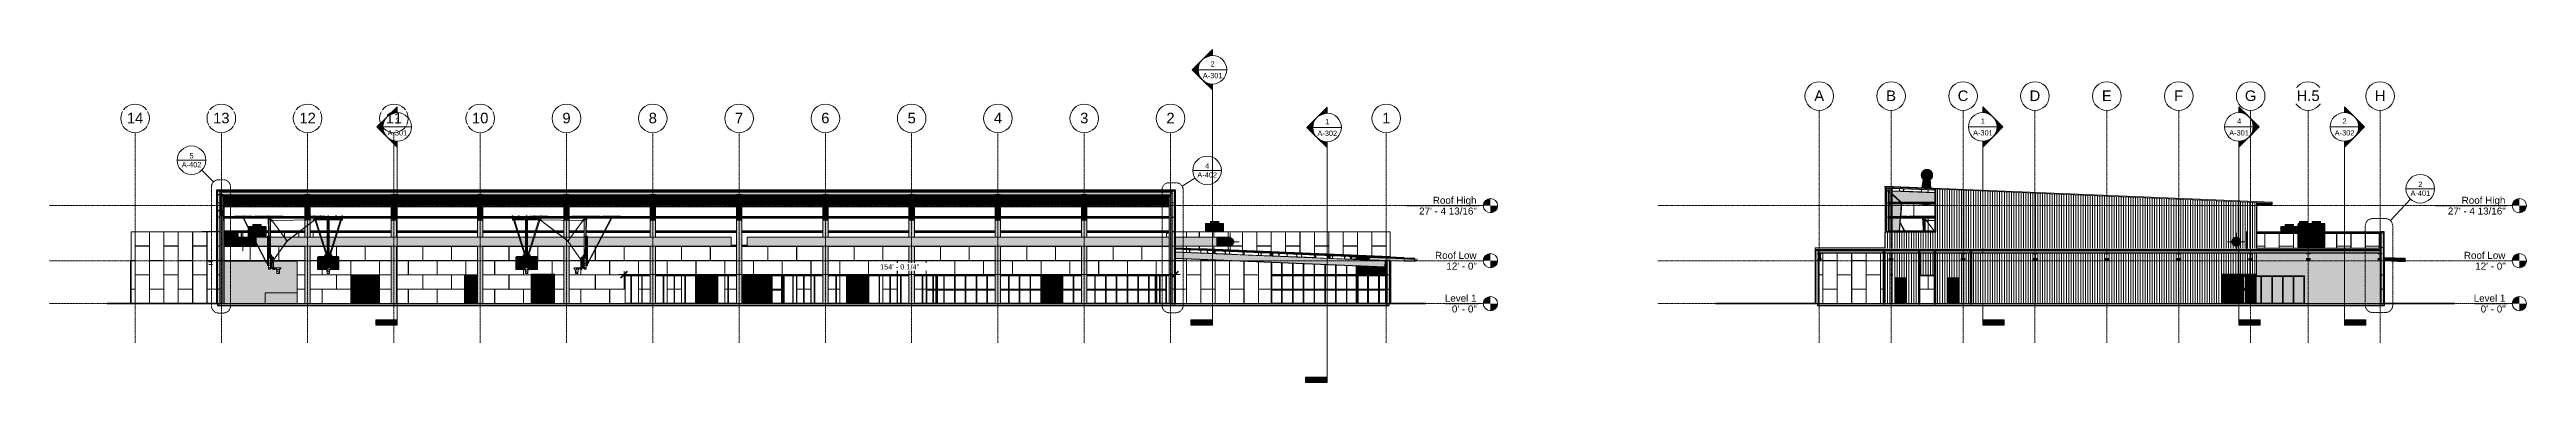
# Model space of a CAD drawing. Header units: inches. Extents: x -54868 to -186, y -265 to 853.
# Drawn here: x -26557 to -18247, y -265 to 853 of the extents above; entities that cross this region are included whole.
import ezdxf

# ---------------------------------------------------------------- set-up
doc = ezdxf.new("R2010")
doc.units = ezdxf.units.IN
doc.header["$MEASUREMENT"] = 0
for name, pattern in [('Dash 1_16_', [0.125, 0.0625, -0.0625]), ('Dash Dot 3_16_', [0.3125, 0.1875, -0.0625, 0, -0.0625]), ('Grid Line 1_2_', [0.875, 0.5, -0.125, 0.125, -0.125]), ('Hidden 1_8_', [0.1875, 0.125, -0.0625])]:
    doc.linetypes.add(name, pattern=pattern)
for name, color, linetype, lineweight in [('A-ANNO-DIMS', 211, 'Continuous', 9), ('A-ANNO-DIMS-192', 211, 'Continuous', 9), ('A-ANNO-SYMB', 150, 'Continuous', 9), ('A-DETL', 90, 'Continuous', 9), ('A-DOOR', 31, 'Continuous', 9), ('A-DOOR-FRAM', 31, 'Continuous', 9), ('A-DOOR-GLAZ', 31, 'Continuous', 9), ('A-FLOR-LEVL', 51, 'Continuous', 9), ('A-GENM', 13, 'Continuous', 9), ('A-GLAZ-CWMG', 51, 'Continuous', 9), ('A-ROOF', 132, 'Continuous', 9), ('A-ROOF-OTLN', 132, 'Continuous', 9), ('A-WALL', 113, 'Continuous', 9), ('A-WALL-PATT', 111, 'Continuous', 9), ('C-BLDG-PADS', 91, 'Continuous', 9), ('C-TOPO', 7, 'Continuous', 9), ('G-ANNO-SYMB', 111, 'Continuous', 9), ('G-IMPT', 8, 'Continuous', 9), ('I-WALL', 2, 'Continuous', 9), ('L-SITE-WALL', 31, 'Continuous', 9), ('M-EQPM', 50, 'Continuous', 9), ('M-HVAC-DUCT', 70, 'Continuous', 9), ('M-HVAC-DUCT-ANNO', 70, 'Continuous', 9), ('M-HVAC-DUCT-CNTR', 70, 'Continuous', 9), ('P-SANR-FIXT', 6, 'Continuous', 9), ('Q-CASE', 31, 'Continuous', 9), ('Q-SPCQ', 91, 'Continuous', 9), ('S-BEAM', 12, 'Continuous', 9), ('S-COLS', 52, 'Continuous', 9), ('S-GRID', 1, 'Continuous', 9), ('S-GRID-IDEN', 1, 'Continuous', 9)]:
    doc.layers.add(name, color=color, linetype=linetype, lineweight=lineweight)
doc.styles.add('Arial', font='arial.ttf', dxfattribs={"height": 23.60479})
doc.styles.add('Arial_1', font='arial.ttf', dxfattribs={"height": 35.407186})
doc.styles.add('Arial_2', font='arial.ttf', dxfattribs={"height": 17.703593})
doc.dimstyles.new('Linear_-_3_32__Arial', dxfattribs={"dimscale": 12, "dimtxt": 18, "dimasz": 2, "dimexe": 1.5, "dimexo": 1, "dimgap": 1, "dimtad": 1, "dimdec": 4, "dimrnd": 0.0625, "dimzin": 1, "dimdsep": 46, "dimlunit": 4, "dimtxsty": 'Arial_2', "dimblk1": 'OBLIQUE', "dimblk2": 'OBLIQUE', "dimsah": 1, "dimcen": 0.09, "dimdle": 1.5, "dimazin": 0, "dimtfac": 1, "dimtdec": 4, "dimtix": 1, "dimtmove": 0, "dimatfit": 3, "dimfxl": 1, "dimtvp": 1, "dimtfill": 1, "dimfrac": 2, "dimtolj": 1, "dimtzin": 0, "dimarcsym": 2})
pattern_1 = [(45, (-26169.524, 104.13), (-19.00703, 19.00703), []), (45, (-26169.524, 132.93), (-19.00703, 19.00703), [])]
pattern_2 = [(90, (-24630.01, -1109.5), (-193, -193), [48, -145]), (180, (-24630.01, -1109.5), (-2e-14, -193), [96.25, -96.75]), (270, (-24726.26, -1061.5), (-193, -193), [48, -145]), (180, (-24630.01, -1061.5), (-2e-14, -193), [96.25, -96.75]), (270, (-24726.51, -1061.5), (-193, -193), [48, -145]), (180, (-24726.51, -1061.5), (-2e-14, -193), [96.25, -96.75]), (90, (-24822.76, -1109.5), (-193, -193), [48, -145]), (180, (-24726.51, -1109.5), (-2e-14, -193), [96.25, -96.75]), (90, (-24678.01, -1061.25), (-193, -193), [48, -145]), (180, (-24629.76, -1061.25), (-2e-14, -193), [48.25, -144.75]), (180, (-24629.76, -1013.25), (-2e-14, -193), [48.25, -144.75]), (90, (-24774.51, -1061.25), (-193, -193), [48, -145]), (180, (-24678.26, -1061.25), (-2e-14, -193), [96.25, -96.75]), (270, (-24678.26, -1013.25), (-193, -193), [48, -145]), (180, (-24678.26, -1013.25), (-2e-14, -193), [96.25, -96.75]), (180, (-24774.76, -1061.25), (-2e-14, -193), [48, -145]), (270, (-24774.76, -1013.25), (-193, -193), [48, -145]), (180, (-24774.76, -1013.25), (-2e-14, -193), [48, -145]), (90, (-24630.01, -1013), (-193, -193), [48, -145]), (180, (-24630.01, -1013), (-2e-14, -193), [96.25, -96.75]), (270, (-24726.26, -965), (-193, -193), [48, -145]), (180, (-24630.01, -965), (-2e-14, -193), [96.25, -96.75]), (270, (-24726.51, -965), (-193, -193), [48, -145]), (180, (-24726.51, -965), (-2e-14, -193), [96.25, -96.75]), (270, (-24822.76, -965), (-193, -193), [48, -145]), (180, (-24726.51, -1013), (-2e-14, -193), [96.25, -96.75]), (90, (-24678.01, -964.75), (-193, -193), [48, -145]), (180, (-24629.76, -964.75), (-2e-14, -193), [48.25, -144.75]), (180, (-24629.76, -916.75), (-2e-14, -193), [48.25, -144.75]), (90, (-24774.51, -964.75), (-193, -193), [48, -145]), (180, (-24678.26, -964.75), (-2e-14, -193), [96.25, -96.75]), (270, (-24678.26, -916.75), (-193, -193), [48, -145]), (180, (-24678.26, -916.75), (-2e-14, -193), [96.25, -96.75]), (180, (-24774.76, -964.75), (-2e-14, -193), [48, -145]), (270, (-24774.76, -916.75), (-193, -193), [48, -145]), (180, (-24774.76, -916.75), (-2e-14, -193), [48, -145])]
pattern_3 = [(0, (-26270.26, 0.25), (-193, 193), [48, -145]), (90, (-26270.26, 0.25), (-193, 1e-14), [96.25, -96.75]), (180, (-26222.26, 96.5), (-193, 193), [48, -145]), (90, (-26222.26, 0.25), (-193, 1e-14), [96.25, -96.75]), (180, (-26222.26, 96.75), (-193, 193), [48, -145]), (90, (-26222.26, 96.75), (-193, 1e-14), [96.25, -96.75]), (0, (-26270.26, 193), (-193, 193), [48, -145]), (90, (-26270.26, 96.75), (-193, 1e-14), [96.25, -96.75]), (0, (-26222.01, 48.25), (-193, 193), [48, -145]), (90, (-26222.01, 0), (-193, 1e-14), [48.25, -144.75]), (90, (-26174.01, 0), (-193, 1e-14), [48.25, -144.75]), (0, (-26222.01, 144.75), (-193, 193), [48, -145]), (90, (-26222.01, 48.5), (-193, 1e-14), [96.25, -96.75]), (180, (-26174.01, 48.5), (-193, 193), [48, -145]), (90, (-26174.01, 48.5), (-193, 1e-14), [96.25, -96.75]), (90, (-26222.01, 145), (-193, 1e-14), [48, -145]), (180, (-26174.01, 145), (-193, 193), [48, -145]), (90, (-26174.01, 145), (-193, 1e-14), [48, -145]), (0, (-26173.76, 0.25), (-193, 193), [48, -145]), (90, (-26173.76, 0.25), (-193, 1e-14), [96.25, -96.75]), (180, (-26125.76, 96.5), (-193, 193), [48, -145]), (90, (-26125.76, 0.25), (-193, 1e-14), [96.25, -96.75]), (180, (-26125.76, 96.75), (-193, 193), [48, -145]), (90, (-26125.76, 96.75), (-193, 1e-14), [96.25, -96.75]), (180, (-26125.76, 193), (-193, 193), [48, -145]), (90, (-26173.76, 96.75), (-193, 1e-14), [96.25, -96.75]), (0, (-26125.51, 48.25), (-193, 193), [48, -145]), (90, (-26125.51, 0), (-193, 1e-14), [48.25, -144.75]), (90, (-26077.51, 0), (-193, 1e-14), [48.25, -144.75]), (0, (-26125.51, 144.75), (-193, 193), [48, -145]), (90, (-26125.51, 48.5), (-193, 1e-14), [96.25, -96.75]), (180, (-26077.51, 48.5), (-193, 193), [48, -145]), (90, (-26077.51, 48.5), (-193, 1e-14), [96.25, -96.75]), (90, (-26125.51, 145), (-193, 1e-14), [48, -145]), (180, (-26077.51, 145), (-193, 193), [48, -145]), (90, (-26077.51, 145), (-193, 1e-14), [48, -145])]
pattern_4 = [(0, (-26169.524, 104.13), (0, 24), []), (90, (-26169.524, 104.13), (-24, 1e-15), [])]
pattern_5 = [(45, (22020.927, 107.706), (-19.007, 19.007), []), (45, (22020.927, 136.506), (-19.007, 19.007), [])]
pattern_6 = [(0, (22020.927, 107.706), (0, 24), []), (90, (22020.927, 107.706), (-24, 1e-15), [])]

msp = doc.modelspace()

# ---------------------------------------------------------------- texts
at = {"layer": 'A-ANNO-SYMB', "attachment_point": 2, "line_spacing_factor": 0.938532, "style": 'Arial_2'}
for s, insert, char_height, width in [('5', (-26080.79803, 505.19704), 17.70359, 16.416), ('A-402', (-26080.79803, 475.43231), 17.703593, 78.624), ('A-402', (-22673.36579, 441.07263), 17.703593, 78.624), ('4', (-22673.36579, 470.83736), 17.70359, 16.416), ('2', (-18603.03775, 409.17816), 17.70359, 16.416)]:
    msp.add_mtext(s, dxfattribs=dict(at, insert=insert, char_height=char_height, width=width))
at = {"layer": 'G-ANNO-SYMB', "attachment_point": 2, "line_spacing_factor": 0.938532, "style": 'Arial_2'}
for s, insert, char_height, width in [('A-301', (-22655.09387, 774.22284), 17.703593, 78.624), ('2', (-22655.09387, 813.49532), 17.70359, 16.416), ('1', (-22270.38706, 619.78338), 17.70359, 16.416), ('A-301', (-20070.83647, 582.22284), 17.703593, 78.624), ('1', (-20070.83647, 621.49532), 17.70359, 16.416), ('A-301', (-19211.40015, 582.22284), 17.703593, 78.624), ('4', (-19211.40015, 621.49532), 17.70359, 16.416), ('A-302', (-18857.48982, 582.22284), 17.703593, 78.624), ('2', (-18857.48982, 621.49532), 17.70359, 16.416), ('A-302', (-22270.38706, 580.51089), 17.703593, 78.624)]:
    msp.add_mtext(s, dxfattribs=dict(at, insert=insert, char_height=char_height, width=width))

# ---------------------------------------------------------------- blocks, each defined once
blk = doc.blocks.new('Family7 - Family7-772884-Section 13')
at = {"layer": 'S-BEAM'}
h = blk.add_hatch(dxfattribs=at)
h.set_pattern_fill('FP_1', color=256, style=0, pattern_type=2)
h.set_pattern_definition(pattern_1)
h.paths.add_polyline_path([(-23089.5, 365), (-23076.9, 365), (-23076.9, 366.3), (-23094.9, 366.3), (-23094.9, 365)], flags=0)
h = blk.add_hatch(color=256, dxfattribs=at)
h.paths.add_polyline_path([(-23094.9, 327.2), (-23086.5, 327.2), (-23086.5, 365), (-23094.9, 365), (-23094.9, 327.2)], flags=0)
h.paths.add_polyline_path([(-23085.3, 327.2), (-23076.9, 327.2), (-23076.9, 365), (-23085.3, 365), (-23085.3, 327.2)], flags=0)
h = blk.add_hatch(dxfattribs=at)
h.set_pattern_fill('FP_1', color=256, style=0, pattern_type=2)
h.set_pattern_definition(pattern_1)
h.paths.add_polyline_path([(-23086.5, 312.9), (-23085.3, 312.9), (-23085.3, 365), (-23086.5, 365), (-23086.5, 320.1)], flags=0)
blk.add_hatch(color=256, dxfattribs=at).paths.add_polyline_path([(-23076.9, 280.6), (-23076.9, 311.6), (-23094.9, 311.6), (-23094.9, 280.6)], flags=0)
at = {"layer": 'S-BEAM', "lineweight": 15}
for p, q in [((-23094.9, 366.3), (-23094.9, 365)), ((-23076.9, 366.3), (-23094.9, 366.3)), ((-23094.9, 365), (-23076.9, 365)), ((-23086.5, 365), (-23086.5, 312.9)), ((-23085.3, 365), (-23086.5, 365)), ((-23085.3, 312.9), (-23085.3, 365)), ((-23076.9, 365), (-23076.9, 366.3)), ((-23094.9, 312.9), (-23094.9, 311.6)), ((-23076.9, 312.9), (-23094.9, 312.9)), ((-23094.9, 311.6), (-23076.9, 311.6)), ((-23086.5, 312.9), (-23085.3, 312.9)), ((-23076.9, 311.6), (-23076.9, 312.9))]:
    blk.add_line(p, q, dxfattribs=at)
at = {"layer": 'S-BEAM'}
for p, q in [((-23094.9, 327.2), (-23094.9, 365)), ((-23076.9, 365), (-23076.9, 327.2)), ((-23094.9, 280.6), (-23094.9, 311.6)), ((-23076.9, 280.6), (-23094.9, 280.6)), ((-23076.9, 311.6), (-23076.9, 280.6))]:
    blk.add_line(p, q, dxfattribs=at)
blk = doc.blocks.new('Family7 - Family7-V1-Section 13')
at = {"layer": 'S-BEAM'}
h = blk.add_hatch(color=256, dxfattribs=at)
h.paths.add_polyline_path([(-23376, 327.2), (-23376, 365), (-23384.4, 365), (-23384.4, 327.2)], flags=0)
h.paths.add_polyline_path([(-23366.4, 327.2), (-23366.4, 365), (-23374.8, 365), (-23374.8, 327.2)], flags=0)
h = blk.add_hatch(dxfattribs=at)
h.set_pattern_fill('FP_1', color=256, style=0, pattern_type=2)
h.set_pattern_definition(pattern_1)
h.paths.add_polyline_path([(-23376, 312.9), (-23374.8, 312.9), (-23374.8, 365), (-23376, 365), (-23376, 320.1)], flags=0)
h = blk.add_hatch(dxfattribs=at)
h.set_pattern_fill('FP_1', color=256, style=0, pattern_type=2)
h.set_pattern_definition(pattern_1)
h.paths.add_polyline_path([(-23384.4, 311.6), (-23366.4, 311.6), (-23366.4, 312.9), (-23384.4, 312.9)], flags=0)
blk.add_hatch(color=256, dxfattribs=at).paths.add_polyline_path([(-23366.4, 280.6), (-23366.4, 311.6), (-23384.4, 311.6), (-23384.4, 280.6)], flags=0)
at = {"layer": 'S-BEAM', "lineweight": 15}
for p, q in [((-23384.4, 366.3), (-23384.4, 365)), ((-23366.4, 366.3), (-23384.4, 366.3)), ((-23384.4, 365), (-23366.4, 365)), ((-23376, 365), (-23376, 312.9)), ((-23374.8, 365), (-23376, 365)), ((-23374.8, 312.9), (-23374.8, 365)), ((-23366.4, 365), (-23366.4, 366.3)), ((-23384.4, 312.9), (-23384.4, 311.6)), ((-23366.4, 312.9), (-23384.4, 312.9)), ((-23384.4, 311.6), (-23366.4, 311.6)), ((-23376, 312.9), (-23374.8, 312.9)), ((-23366.4, 311.6), (-23366.4, 312.9))]:
    blk.add_line(p, q, dxfattribs=at)
at = {"layer": 'S-BEAM'}
for p, q in [((-23384.4, 327.2), (-23384.4, 365)), ((-23366.4, 365), (-23366.4, 327.2)), ((-23384.4, 280.6), (-23384.4, 311.6)), ((-23366.4, 280.6), (-23384.4, 280.6)), ((-23366.4, 311.6), (-23366.4, 280.6))]:
    blk.add_line(p, q, dxfattribs=at)
blk = doc.blocks.new('Family7 - Family7-V2-Section 13')
at = {"layer": 'S-BEAM'}
h = blk.add_hatch(dxfattribs=at)
h.set_pattern_fill('FP_1', color=256, style=0, pattern_type=2)
h.set_pattern_definition(pattern_1)
h.paths.add_polyline_path([(-23668.3, 365), (-23655.9, 365), (-23655.9, 366.3), (-23673.9, 366.3), (-23673.9, 365)], flags=0)
h = blk.add_hatch(color=256, dxfattribs=at)
h.paths.add_polyline_path([(-23665.5, 327.2), (-23665.5, 365), (-23673.9, 365), (-23673.9, 327.2), (-23668.3, 327.2)], flags=0)
h.paths.add_polyline_path([(-23664.3, 327.2), (-23655.9, 327.2), (-23655.9, 365), (-23664.3, 365), (-23664.3, 327.2)], flags=0)
h = blk.add_hatch(dxfattribs=at)
h.set_pattern_fill('FP_1', color=256, style=0, pattern_type=2)
h.set_pattern_definition(pattern_1)
h.paths.add_polyline_path([(-23665.5, 312.9), (-23664.3, 312.9), (-23664.3, 365), (-23665.5, 365), (-23665.5, 320.1)], flags=0)
h = blk.add_hatch(dxfattribs=at)
h.set_pattern_fill('FP_1', color=256, style=0, pattern_type=2)
h.set_pattern_definition(pattern_1)
h.paths.add_polyline_path([(-23673.9, 311.6), (-23655.9, 311.6), (-23655.9, 312.9), (-23673.9, 312.9)], flags=0)
blk.add_hatch(color=256, dxfattribs=at).paths.add_polyline_path([(-23655.9, 280.6), (-23655.9, 311.6), (-23673.9, 311.6), (-23673.9, 280.6)], flags=0)
at = {"layer": 'S-BEAM', "lineweight": 15}
for p, q in [((-23673.9, 366.3), (-23673.9, 365)), ((-23655.9, 366.3), (-23673.9, 366.3)), ((-23673.9, 365), (-23655.9, 365)), ((-23665.5, 365), (-23665.5, 312.9)), ((-23664.3, 365), (-23665.5, 365)), ((-23664.3, 312.9), (-23664.3, 365)), ((-23655.9, 365), (-23655.9, 366.3)), ((-23673.9, 312.9), (-23673.9, 311.6)), ((-23655.9, 312.9), (-23673.9, 312.9)), ((-23673.9, 311.6), (-23655.9, 311.6)), ((-23665.5, 312.9), (-23664.3, 312.9)), ((-23655.9, 311.6), (-23655.9, 312.9))]:
    blk.add_line(p, q, dxfattribs=at)
at = {"layer": 'S-BEAM'}
for p, q in [((-23673.9, 327.2), (-23673.9, 365)), ((-23655.9, 365), (-23655.9, 327.2)), ((-23673.9, 280.6), (-23673.9, 311.6)), ((-23655.9, 280.6), (-23673.9, 280.6)), ((-23655.9, 311.6), (-23655.9, 280.6))]:
    blk.add_line(p, q, dxfattribs=at)
blk = doc.blocks.new('Family7 - Family7-V3-Section 13')
at = {"layer": 'S-BEAM'}
h = blk.add_hatch(dxfattribs=at)
h.set_pattern_fill('FP_1', color=256, style=0, pattern_type=2)
h.set_pattern_definition(pattern_1)
h.paths.add_polyline_path([(-23962.1, 365), (-23945.4, 365), (-23945.4, 366.3), (-23963.4, 366.3), (-23963.4, 365)], flags=0)
h = blk.add_hatch(color=256, dxfattribs=at)
h.paths.add_polyline_path([(-23955, 327.2), (-23955, 365), (-23963.4, 365), (-23963.4, 327.2)], flags=0)
h.paths.add_polyline_path([(-23953.8, 327.2), (-23945.4, 327.2), (-23945.4, 365), (-23953.8, 365), (-23953.8, 327.2)], flags=0)
h = blk.add_hatch(dxfattribs=at)
h.set_pattern_fill('FP_1', color=256, style=0, pattern_type=2)
h.set_pattern_definition(pattern_1)
h.paths.add_polyline_path([(-23955, 312.9), (-23953.8, 312.9), (-23953.8, 365), (-23955, 365), (-23955, 320.1)], flags=0)
h = blk.add_hatch(dxfattribs=at)
h.set_pattern_fill('FP_1', color=256, style=0, pattern_type=2)
h.set_pattern_definition(pattern_1)
h.paths.add_polyline_path([(-23963.4, 311.6), (-23945.4, 311.6), (-23945.4, 312.9), (-23963.4, 312.9)], flags=0)
blk.add_hatch(color=256, dxfattribs=at).paths.add_polyline_path([(-23945.4, 280.6), (-23945.4, 311.6), (-23963.4, 311.6), (-23963.4, 280.6)], flags=0)
at = {"layer": 'S-BEAM', "lineweight": 15}
for p, q in [((-23963.4, 366.3), (-23963.4, 365)), ((-23945.4, 366.3), (-23963.4, 366.3)), ((-23963.4, 365), (-23945.4, 365)), ((-23955, 365), (-23955, 312.9)), ((-23953.8, 365), (-23955, 365)), ((-23953.8, 312.9), (-23953.8, 365)), ((-23945.4, 365), (-23945.4, 366.3)), ((-23963.4, 312.9), (-23963.4, 311.6)), ((-23945.4, 312.9), (-23963.4, 312.9)), ((-23963.4, 311.6), (-23945.4, 311.6)), ((-23955, 312.9), (-23953.8, 312.9)), ((-23945.4, 311.6), (-23945.4, 312.9))]:
    blk.add_line(p, q, dxfattribs=at)
at = {"layer": 'S-BEAM'}
for p, q in [((-23963.4, 327.2), (-23963.4, 365)), ((-23945.4, 365), (-23945.4, 327.2)), ((-23963.4, 280.6), (-23963.4, 311.6)), ((-23945.4, 280.6), (-23963.4, 280.6)), ((-23945.4, 311.6), (-23945.4, 280.6))]:
    blk.add_line(p, q, dxfattribs=at)
blk = doc.blocks.new('Family7 - Family7-V4-Section 13')
at = {"layer": 'S-BEAM'}
h = blk.add_hatch(dxfattribs=at)
h.set_pattern_fill('FP_1', color=256, style=0, pattern_type=2)
h.set_pattern_definition(pattern_1)
h.paths.add_polyline_path([(-24247.2, 365), (-24234.9, 365), (-24234.9, 366.3), (-24252.9, 366.3), (-24252.9, 365)], flags=0)
h = blk.add_hatch(color=256, dxfattribs=at)
h.paths.add_polyline_path([(-24244.5, 327.2), (-24244.5, 365), (-24252.9, 365), (-24252.9, 327.2)], flags=0)
h.paths.add_polyline_path([(-24243.3, 327.2), (-24234.9, 327.2), (-24234.9, 365), (-24243.3, 365), (-24243.3, 327.2)], flags=0)
h = blk.add_hatch(dxfattribs=at)
h.set_pattern_fill('FP_1', color=256, style=0, pattern_type=2)
h.set_pattern_definition(pattern_1)
h.paths.add_polyline_path([(-24244.5, 312.9), (-24243.3, 312.9), (-24243.3, 365), (-24244.5, 365), (-24244.5, 320.1)], flags=0)
h = blk.add_hatch(dxfattribs=at)
h.set_pattern_fill('FP_1', color=256, style=0, pattern_type=2)
h.set_pattern_definition(pattern_1)
h.paths.add_polyline_path([(-24252.9, 311.6), (-24234.9, 311.6), (-24234.9, 312.9), (-24252.9, 312.9)], flags=0)
blk.add_hatch(color=256, dxfattribs=at).paths.add_polyline_path([(-24234.9, 280.6), (-24234.9, 311.6), (-24252.9, 311.6), (-24252.9, 280.6)], flags=0)
at = {"layer": 'S-BEAM', "lineweight": 15}
for p, q in [((-24252.9, 366.3), (-24252.9, 365)), ((-24234.9, 366.3), (-24252.9, 366.3)), ((-24252.9, 365), (-24234.9, 365)), ((-24244.5, 365), (-24244.5, 312.9)), ((-24243.3, 365), (-24244.5, 365)), ((-24243.3, 312.9), (-24243.3, 365)), ((-24234.9, 365), (-24234.9, 366.3)), ((-24252.9, 312.9), (-24252.9, 311.6)), ((-24234.9, 312.9), (-24252.9, 312.9)), ((-24252.9, 311.6), (-24234.9, 311.6)), ((-24244.5, 312.9), (-24243.3, 312.9)), ((-24234.9, 311.6), (-24234.9, 312.9))]:
    blk.add_line(p, q, dxfattribs=at)
at = {"layer": 'S-BEAM'}
for p, q in [((-24252.9, 327.2), (-24252.9, 365)), ((-24234.9, 365), (-24234.9, 327.2)), ((-24252.9, 280.6), (-24252.9, 311.6)), ((-24234.9, 280.6), (-24252.9, 280.6)), ((-24234.9, 311.6), (-24234.9, 280.6))]:
    blk.add_line(p, q, dxfattribs=at)
blk = doc.blocks.new('Family7 - Family7-V5-Section 13')
at = {"layer": 'S-BEAM'}
h = blk.add_hatch(dxfattribs=at)
h.set_pattern_fill('FP_1', color=256, style=0, pattern_type=2)
h.set_pattern_definition(pattern_1)
h.paths.add_polyline_path([(-24540.9, 365), (-24524.4, 365), (-24524.4, 366.3), (-24542.4, 366.3), (-24542.4, 365)], flags=0)
h = blk.add_hatch(color=256, dxfattribs=at)
h.paths.add_polyline_path([(-24542.4, 327.2), (-24534, 327.2), (-24534, 365), (-24542.4, 365), (-24542.4, 327.2)], flags=0)
h.paths.add_polyline_path([(-24532.8, 327.2), (-24524.4, 327.2), (-24524.4, 365), (-24532.8, 365), (-24532.8, 327.2)], flags=0)
h = blk.add_hatch(dxfattribs=at)
h.set_pattern_fill('FP_1', color=256, style=0, pattern_type=2)
h.set_pattern_definition(pattern_1)
h.paths.add_polyline_path([(-24534, 312.9), (-24532.8, 312.9), (-24532.8, 365), (-24534, 365), (-24534, 320.1)], flags=0)
blk.add_hatch(color=256, dxfattribs=at).paths.add_polyline_path([(-24524.4, 280.6), (-24524.4, 311.6), (-24542.4, 311.6), (-24542.4, 280.6)], flags=0)
at = {"layer": 'S-BEAM', "lineweight": 15}
for p, q in [((-24542.4, 366.3), (-24542.4, 365)), ((-24524.4, 366.3), (-24542.4, 366.3)), ((-24542.4, 365), (-24524.4, 365)), ((-24534, 365), (-24534, 312.9)), ((-24532.8, 365), (-24534, 365)), ((-24532.8, 312.9), (-24532.8, 365)), ((-24524.4, 365), (-24524.4, 366.3)), ((-24542.4, 312.9), (-24542.4, 311.6)), ((-24524.4, 312.9), (-24542.4, 312.9)), ((-24542.4, 311.6), (-24524.4, 311.6)), ((-24534, 312.9), (-24532.8, 312.9)), ((-24524.4, 311.6), (-24524.4, 312.9))]:
    blk.add_line(p, q, dxfattribs=at)
at = {"layer": 'S-BEAM'}
for p, q in [((-24542.4, 327.2), (-24542.4, 365)), ((-24524.4, 365), (-24524.4, 327.2)), ((-24542.4, 280.6), (-24542.4, 311.6)), ((-24524.4, 280.6), (-24542.4, 280.6)), ((-24524.4, 311.6), (-24524.4, 280.6))]:
    blk.add_line(p, q, dxfattribs=at)
blk = doc.blocks.new('Family7 - Family7-V6-Section 13')
at = {"layer": 'S-BEAM'}
h = blk.add_hatch(color=256, dxfattribs=at)
h.paths.add_polyline_path([(-24831.9, 327.2), (-24823.5, 327.2), (-24823.5, 365), (-24831.9, 365), (-24831.9, 327.2)], flags=0)
h.paths.add_polyline_path([(-24822.3, 327.2), (-24813.9, 327.2), (-24813.9, 365), (-24822.3, 365), (-24822.3, 327.2)], flags=0)
h = blk.add_hatch(dxfattribs=at)
h.set_pattern_fill('FP_1', color=256, style=0, pattern_type=2)
h.set_pattern_definition(pattern_1)
h.paths.add_polyline_path([(-24823.5, 312.9), (-24822.3, 312.9), (-24822.3, 365), (-24823.5, 365), (-24823.5, 320.1)], flags=0)
h = blk.add_hatch(dxfattribs=at)
h.set_pattern_fill('FP_1', color=256, style=0, pattern_type=2)
h.set_pattern_definition(pattern_1)
h.paths.add_polyline_path([(-24831.9, 311.6), (-24813.9, 311.6), (-24813.9, 312.9), (-24831.9, 312.9)], flags=0)
blk.add_hatch(color=256, dxfattribs=at).paths.add_polyline_path([(-24813.9, 280.6), (-24813.9, 311.6), (-24831.9, 311.6), (-24831.9, 280.6)], flags=0)
at = {"layer": 'S-BEAM', "lineweight": 15}
for p, q in [((-24831.9, 366.3), (-24831.9, 365)), ((-24813.9, 366.3), (-24831.9, 366.3)), ((-24831.9, 365), (-24813.9, 365)), ((-24823.5, 365), (-24823.5, 312.9)), ((-24822.3, 365), (-24823.5, 365)), ((-24822.3, 312.9), (-24822.3, 365)), ((-24813.9, 365), (-24813.9, 366.3)), ((-24831.9, 312.9), (-24831.9, 311.6)), ((-24813.9, 312.9), (-24831.9, 312.9)), ((-24831.9, 311.6), (-24813.9, 311.6)), ((-24823.5, 312.9), (-24822.3, 312.9)), ((-24813.9, 311.6), (-24813.9, 312.9))]:
    blk.add_line(p, q, dxfattribs=at)
at = {"layer": 'S-BEAM'}
for p, q in [((-24831.9, 327.2), (-24831.9, 365)), ((-24813.9, 365), (-24813.9, 327.2)), ((-24831.9, 280.6), (-24831.9, 311.6)), ((-24813.9, 280.6), (-24831.9, 280.6)), ((-24813.9, 311.6), (-24813.9, 280.6))]:
    blk.add_line(p, q, dxfattribs=at)
blk = doc.blocks.new('Family7 - Family7-V7-Section 13')
at = {"layer": 'S-BEAM'}
h = blk.add_hatch(dxfattribs=at)
h.set_pattern_fill('FP_1', color=256, style=0, pattern_type=2)
h.set_pattern_definition(pattern_1)
h.paths.add_polyline_path([(-25119.8, 365), (-25103.4, 365), (-25103.4, 366.3), (-25121.4, 366.3), (-25121.4, 365)], flags=0)
h = blk.add_hatch(color=256, dxfattribs=at)
h.paths.add_polyline_path([(-25119.8, 327.2), (-25113, 327.2), (-25113, 365), (-25121.4, 365), (-25121.4, 327.2)], flags=0)
h.paths.add_polyline_path([(-25111.8, 327.2), (-25103.4, 327.2), (-25103.4, 365), (-25111.8, 365), (-25111.8, 327.2)], flags=0)
h = blk.add_hatch(dxfattribs=at)
h.set_pattern_fill('FP_1', color=256, style=0, pattern_type=2)
h.set_pattern_definition(pattern_1)
h.paths.add_polyline_path([(-25113, 312.9), (-25111.8, 312.9), (-25111.8, 365), (-25113, 365), (-25113, 320.1)], flags=0)
h = blk.add_hatch(dxfattribs=at)
h.set_pattern_fill('FP_1', color=256, style=0, pattern_type=2)
h.set_pattern_definition(pattern_1)
h.paths.add_polyline_path([(-25121.4, 311.6), (-25103.4, 311.6), (-25103.4, 312.9), (-25121.4, 312.9)], flags=0)
blk.add_hatch(color=256, dxfattribs=at).paths.add_polyline_path([(-25103.4, 280.6), (-25103.4, 311.6), (-25121.4, 311.6), (-25121.4, 280.6), (-25119.8, 280.6)], flags=0)
at = {"layer": 'S-BEAM', "lineweight": 15}
for p, q in [((-25121.4, 366.3), (-25121.4, 365)), ((-25103.4, 366.3), (-25121.4, 366.3)), ((-25121.4, 365), (-25103.4, 365)), ((-25113, 365), (-25113, 312.9)), ((-25111.8, 365), (-25113, 365)), ((-25111.8, 312.9), (-25111.8, 365)), ((-25103.4, 365), (-25103.4, 366.3)), ((-25121.4, 312.9), (-25121.4, 311.6)), ((-25103.4, 312.9), (-25121.4, 312.9)), ((-25121.4, 311.6), (-25103.4, 311.6)), ((-25113, 312.9), (-25111.8, 312.9)), ((-25103.4, 311.6), (-25103.4, 312.9))]:
    blk.add_line(p, q, dxfattribs=at)
at = {"layer": 'S-BEAM'}
for p, q in [((-25121.4, 327.2), (-25121.4, 365)), ((-25103.4, 365), (-25103.4, 327.2)), ((-25121.4, 280.6), (-25121.4, 311.6)), ((-25103.4, 280.6), (-25121.4, 280.6)), ((-25103.4, 311.6), (-25103.4, 280.6))]:
    blk.add_line(p, q, dxfattribs=at)
blk = doc.blocks.new('Family7 - Family7-V8-Section 13')
at = {"layer": 'S-BEAM'}
h = blk.add_hatch(dxfattribs=at)
h.set_pattern_fill('FP_1', color=256, style=0, pattern_type=2)
h.set_pattern_definition(pattern_1)
h.paths.add_polyline_path([(-25404.9, 365), (-25392.9, 365), (-25392.9, 366.3), (-25410.9, 366.3), (-25410.9, 365)], flags=0)
h = blk.add_hatch(color=256, dxfattribs=at)
h.paths.add_polyline_path([(-25410.9, 327.2), (-25402.5, 327.2), (-25402.5, 365), (-25410.9, 365), (-25410.9, 327.2)], flags=0)
h.paths.add_polyline_path([(-25401.3, 327.2), (-25392.9, 327.2), (-25392.9, 365), (-25401.3, 365), (-25401.3, 327.2)], flags=0)
h = blk.add_hatch(dxfattribs=at)
h.set_pattern_fill('FP_1', color=256, style=0, pattern_type=2)
h.set_pattern_definition(pattern_1)
h.paths.add_polyline_path([(-25402.5, 312.9), (-25401.3, 312.9), (-25401.3, 365), (-25402.5, 365), (-25402.5, 320.1)], flags=0)
blk.add_hatch(color=256, dxfattribs=at).paths.add_polyline_path([(-25392.9, 280.6), (-25392.9, 311.6), (-25410.9, 311.6), (-25410.9, 280.6), (-25396.2, 280.6)], flags=0)
at = {"layer": 'S-BEAM', "lineweight": 15}
for p, q in [((-25410.9, 366.3), (-25410.9, 365)), ((-25392.9, 366.3), (-25410.9, 366.3)), ((-25410.9, 365), (-25392.9, 365)), ((-25402.5, 365), (-25402.5, 312.9)), ((-25401.3, 365), (-25402.5, 365)), ((-25401.3, 312.9), (-25401.3, 365)), ((-25392.9, 365), (-25392.9, 366.3)), ((-25410.9, 312.9), (-25410.9, 311.6)), ((-25392.9, 312.9), (-25410.9, 312.9)), ((-25410.9, 311.6), (-25392.9, 311.6)), ((-25402.5, 312.9), (-25401.3, 312.9)), ((-25392.9, 311.6), (-25392.9, 312.9))]:
    blk.add_line(p, q, dxfattribs=at)
at = {"layer": 'S-BEAM'}
for p, q in [((-25410.9, 327.2), (-25410.9, 365)), ((-25392.9, 365), (-25392.9, 327.2)), ((-25410.9, 280.6), (-25410.9, 311.6)), ((-25392.9, 280.6), (-25410.9, 280.6)), ((-25392.9, 311.6), (-25392.9, 280.6))]:
    blk.add_line(p, q, dxfattribs=at)
blk = doc.blocks.new('Family7 - Family7-V9-Section 13')
at = {"layer": 'S-BEAM'}
h = blk.add_hatch(color=256, dxfattribs=at)
h.paths.add_polyline_path([(-25692, 327.2), (-25692, 365), (-25700.4, 365), (-25700.4, 327.2)], flags=0)
h.paths.add_polyline_path([(-25690.8, 327.2), (-25682.4, 327.2), (-25682.4, 365), (-25690.8, 365), (-25690.8, 327.2)], flags=0)
h = blk.add_hatch(dxfattribs=at)
h.set_pattern_fill('FP_1', color=256, style=0, pattern_type=2)
h.set_pattern_definition(pattern_1)
h.paths.add_polyline_path([(-25692, 312.9), (-25690.8, 312.9), (-25690.8, 365), (-25692, 365), (-25692, 320.1)], flags=0)
h = blk.add_hatch(dxfattribs=at)
h.set_pattern_fill('FP_1', color=256, style=0, pattern_type=2)
h.set_pattern_definition(pattern_1)
h.paths.add_polyline_path([(-25700.4, 311.6), (-25682.4, 311.6), (-25682.4, 312.9), (-25700.4, 312.9)], flags=0)
blk.add_hatch(color=256, dxfattribs=at).paths.add_polyline_path([(-25697, 280.6), (-25682.4, 280.9), (-25682.4, 311.6), (-25700.4, 311.6), (-25700.4, 280.6)], flags=0)
at = {"layer": 'S-BEAM', "lineweight": 15}
for p, q in [((-25700.4, 366.3), (-25700.4, 365)), ((-25682.4, 366.3), (-25700.4, 366.3)), ((-25700.4, 365), (-25682.4, 365)), ((-25692, 365), (-25692, 312.9)), ((-25690.8, 365), (-25692, 365)), ((-25690.8, 312.9), (-25690.8, 365)), ((-25682.4, 365), (-25682.4, 366.3)), ((-25700.4, 312.9), (-25700.4, 311.6)), ((-25682.4, 312.9), (-25700.4, 312.9)), ((-25700.4, 311.6), (-25682.4, 311.6)), ((-25692, 312.9), (-25690.8, 312.9)), ((-25682.4, 311.6), (-25682.4, 312.9))]:
    blk.add_line(p, q, dxfattribs=at)
at = {"layer": 'S-BEAM'}
for p, q in [((-25700.4, 327.2), (-25700.4, 365)), ((-25682.4, 365), (-25682.4, 327.2)), ((-25700.4, 280.6), (-25700.4, 311.6)), ((-25697, 280.6), (-25700.4, 280.6)), ((-25682.4, 311.6), (-25682.4, 280.8))]:
    blk.add_line(p, q, dxfattribs=at)
blk = doc.blocks.new('Family7 - Family7-V10-Section 13')
at = {"layer": 'S-BEAM'}
h = blk.add_hatch(dxfattribs=at)
h.set_pattern_fill('FP_1', color=256, style=0, pattern_type=2)
h.set_pattern_definition(pattern_1)
h.paths.add_polyline_path([(-25983.7, 365), (-25973.3, 365), (-25973.3, 366.3), (-25991.3, 366.3), (-25991.3, 365)], flags=0)
h = blk.add_hatch(color=256, dxfattribs=at)
h.paths.add_polyline_path([(-25973.3, 327.2), (-25973.3, 365), (-25981.6, 365), (-25981.6, 357.7), (-25976.5, 357.8), (-25976.5, 357.9), (-25976, 357.9), (-25976, 327.2)], flags=0)
h.paths.add_polyline_path([(-25984.6, 357.7), (-25982.9, 357.7), (-25982.9, 365), (-25985.1, 365), (-25985.1, 357.7), (-25985, 357.7)], flags=0)
h = blk.add_hatch(dxfattribs=at)
h.set_pattern_fill('FP_1', color=256, style=0, pattern_type=2)
h.set_pattern_definition(pattern_1)
h.paths.add_polyline_path([(-25982.9, 312.9), (-25981.6, 312.9), (-25981.6, 365), (-25982.9, 365), (-25982.9, 320.1)], flags=0)
h = blk.add_hatch(dxfattribs=at)
h.set_pattern_fill('FP_1', color=256, style=0, pattern_type=2)
h.set_pattern_definition(pattern_1)
h.paths.add_polyline_path([(-25991.3, 311.6), (-25973.3, 311.6), (-25973.3, 312.9), (-25991.3, 312.9)], flags=0)
blk.add_hatch(color=256, dxfattribs=at).paths.add_polyline_path([(-25973.3, 280.6), (-25973.3, 311.6), (-25985.1, 311.6), (-25985.1, 293.3), (-25984.6, 293.3), (-25976.5, 293.4), (-25976.5, 293.7), (-25976, 293.7), (-25976, 280.6)], flags=0)
at = {"layer": 'S-BEAM', "lineweight": 15}
for p, q in [((-25991.3, 366.3), (-25991.3, 365)), ((-25973.3, 366.3), (-25991.3, 366.3)), ((-25991.3, 365), (-25973.3, 365)), ((-25982.9, 365), (-25982.9, 312.9)), ((-25981.6, 365), (-25982.9, 365)), ((-25981.6, 312.9), (-25981.6, 365)), ((-25973.3, 365), (-25973.3, 366.3)), ((-25991.3, 312.9), (-25991.3, 311.6)), ((-25973.3, 312.9), (-25991.3, 312.9)), ((-25991.3, 311.6), (-25973.3, 311.6)), ((-25982.9, 312.9), (-25981.6, 312.9)), ((-25973.3, 311.6), (-25973.3, 312.9))]:
    blk.add_line(p, q, dxfattribs=at)
at = {"layer": 'S-BEAM'}
for p, q in [((-25973.3, 365), (-25973.3, 327.2)), ((-25973.3, 280.6), (-25976, 280.6)), ((-25973.3, 311.6), (-25973.3, 280.6))]:
    blk.add_line(p, q, dxfattribs=at)
blk = doc.blocks.new('HSS-Hollow Structural Section-Column - HSS6X6X1_4-767110-Section 13')
at = {"layer": 'S-COLS', "linetype": 'Hidden 1_8_'}
for p, q in [((-22075.4, 152.5), (-22075.4, 153.2)), ((-22075.4, 0), (-22075.4, 145.2)), ((-22069.9, 153.2), (-22069.9, 152.2)), ((-22069.9, 145), (-22069.9, 144.8))]:
    blk.add_line(p, q, dxfattribs=at)
blk = doc.blocks.new('W-Wide Flange - W21X166-782998-Section 13')
at = {"layer": 'S-BEAM'}
for points in [[(-22076.2, 143.1), (-22076.1, 144.5), (-22780, 173.8), (-22780, 172.5), (-22078.7, 143.2)], [(-22076.2, 142.2), (-22076.2, 143.1), (-22780, 172.4), (-22780, 171.6), (-22078.7, 142.3)], [(-22077, 124.3), (-22076.2, 142.2), (-22780, 171.6), (-22780, 153.6), (-22077, 124.3)], [(-22077, 123.4), (-22077, 124.3), (-22780, 153.5), (-22780, 152.7), (-22077.7, 123.4)], [(-22077.1, 122), (-22077, 123.4), (-22780, 152.7), (-22780, 151.3), (-22078.7, 122.1)]]:
    blk.add_hatch(color=256, dxfattribs=at).paths.add_polyline_path(points, flags=0)
for p, q in [((-22732.3, 171.8), (-22780, 173.8)), ((-22076.2, 143.1), (-22780, 172.5)), ((-22672.4, 169.3), (-22729.9, 171.7)), ((-22612.4, 166.8), (-22670, 169.2)), ((-22552.5, 164.3), (-22610, 166.7)), ((-22780, 152.7), (-22077, 123.4)), ((-22077.1, 122), (-22780, 151.3)), ((-22492.5, 161.8), (-22550.1, 164.2)), ((-22432.6, 159.3), (-22490.2, 161.7)), ((-22372.6, 156.8), (-22430.2, 159.2)), ((-22312.7, 154.3), (-22370.3, 156.7)), ((-22252.7, 151.8), (-22310.3, 154.2)), ((-22192.8, 149.3), (-22250.4, 151.7)), ((-22132.8, 146.9), (-22190.4, 149.3)), ((-22076.1, 144.5), (-22130.5, 146.8)), ((-22077, 123.4), (-22077.1, 122)), ((-22076.2, 142.2), (-22077, 124.3)), ((-22077, 124.3), (-22077, 123.4)), ((-22076.1, 144.5), (-22076.2, 143.1)), ((-22076.2, 143.1), (-22076.2, 142.2))]:
    blk.add_line(p, q, dxfattribs=at)
blk = doc.blocks.new('Girt_C - 8_D-767115-Section 13')
at = {"layer": 'S-BEAM'}
h = blk.add_hatch(color=256, dxfattribs=at)
h.paths.add_polyline_path([(-24132.7, 48.4), (-24100.1, 48.4), (-24100.1, 48.6), (-24132.7, 48.5), (-24132.7, 48.4)], flags=0)
h.paths.add_polyline_path([(-23616.8, 48.4), (-23593.5, 48.4), (-23593.5, 48.6), (-23616.8, 48.5), (-23616.8, 48.4)], flags=0)
h.paths.add_polyline_path([(-22940.1, 48.4), (-22906, 48.4), (-22906, 48.6), (-22940.1, 48.5), (-22940.1, 48.4)], flags=0)
h.paths.add_polyline_path([(-22076.1, 48.4), (-22076.1, 48.6), (-22095.6, 48.5), (-22095.6, 48.4), (-22078.7, 48.4)], flags=0)
h.paths.add_polyline_path([(-23591.5, 48.4), (-23557.3, 48.4), (-23557.3, 48.6), (-23591.5, 48.5), (-23591.5, 48.4)], flags=0)
h.paths.add_polyline_path([(-23555.3, 48.4), (-23521.1, 48.4), (-23521.1, 48.6), (-23555.3, 48.5), (-23555.3, 48.4)], flags=0)
h.paths.add_polyline_path([(-23519.1, 48.4), (-23485, 48.4), (-23485, 48.6), (-23519.1, 48.5), (-23519.1, 48.4)], flags=0)
h.paths.add_polyline_path([(-23483, 48.4), (-23448.8, 48.4), (-23448.8, 48.6), (-23483, 48.5), (-23483, 48.4)], flags=0)
h.paths.add_polyline_path([(-23446.8, 48.4), (-23412.6, 48.4), (-23412.6, 48.6), (-23446.8, 48.5), (-23446.8, 48.4)], flags=0)
h.paths.add_polyline_path([(-23410.6, 48.4), (-23384.4, 48.4), (-23384.4, 48.6), (-23410.6, 48.5), (-23410.6, 48.4)], flags=0)
h.paths.add_polyline_path([(-23366.4, 48.4), (-23340.2, 48.4), (-23340.2, 48.6), (-23366.4, 48.5), (-23366.4, 48.4)], flags=0)
h.paths.add_polyline_path([(-23338.2, 48.4), (-23304, 48.4), (-23304, 48.6), (-23338.2, 48.5), (-23338.2, 48.4)], flags=0)
h.paths.add_polyline_path([(-23302, 48.4), (-23267.8, 48.4), (-23267.8, 48.6), (-23302, 48.5), (-23302, 48.4)], flags=0)
h.paths.add_polyline_path([(-23265.8, 48.4), (-23231.6, 48.4), (-23231.6, 48.6), (-23265.8, 48.5), (-23265.8, 48.4)], flags=0)
h.paths.add_polyline_path([(-23157.3, 48.4), (-23123.1, 48.4), (-23123.1, 48.6), (-23157.3, 48.5), (-23157.3, 48.4)], flags=0)
h.paths.add_polyline_path([(-23121.1, 48.4), (-23094.9, 48.4), (-23094.9, 48.6), (-23121.1, 48.5), (-23121.1, 48.4)], flags=0)
h.paths.add_polyline_path([(-23076.9, 48.4), (-23050.7, 48.4), (-23050.7, 48.6), (-23076.9, 48.5), (-23076.9, 48.4)], flags=0)
h.paths.add_polyline_path([(-23048.7, 48.4), (-23014.5, 48.4), (-23014.5, 48.6), (-23048.7, 48.5), (-23048.7, 48.4)], flags=0)
h.paths.add_polyline_path([(-22942.1, 48.4), (-22942.1, 48.6), (-22976.3, 48.5), (-22976.3, 48.4)], flags=0)
h.paths.add_polyline_path([(-22904, 48.4), (-22869.8, 48.4), (-22869.8, 48.6), (-22904, 48.5), (-22904, 48.4)], flags=0)
h.paths.add_polyline_path([(-22838.9, 48.4), (-22833.6, 48.4), (-22833.6, 48.6), (-22867.8, 48.5), (-22867.8, 48.4)], flags=0)
h.paths.add_polyline_path([(-22098.8, 48.4), (-22098.8, 48.6), (-22131.8, 48.5), (-22131.8, 48.4)], flags=0)
h.paths.add_polyline_path([(-22135, 48.4), (-22135, 48.6), (-22167, 48.5), (-22167, 48.4)], flags=0)
h.paths.add_polyline_path([(-22173, 48.4), (-22173, 48.6), (-22458.8, 48.5), (-22458.8, 48.4), (-22216.9, 48.4)], flags=0)
h.paths.add_polyline_path([(-22831.6, 48.4), (-22810, 48.4), (-22810, 48.6), (-22831.6, 48.5), (-22831.6, 48.4)], flags=0)
h.paths.add_polyline_path([(-23012.5, 48.4), (-22978.3, 48.4), (-22978.3, 48.6), (-23012.5, 48.5), (-23012.5, 48.4)], flags=0)
h = blk.add_hatch(color=256, dxfattribs=at)
h.paths.add_polyline_path([(-23094.9, 46), (-23094.9, 48.4), (-23121.1, 48.4), (-23121.1, 46)], flags=0)
h.paths.add_polyline_path([(-24117.6, 46), (-24100.1, 46), (-24100.1, 48.4), (-24132.7, 48.4), (-24132.7, 46)], flags=0)
h.paths.add_polyline_path([(-22076.1, 46), (-22076.1, 48.4), (-22095.6, 48.4), (-22095.6, 46), (-22078.7, 46)], flags=0)
h.paths.add_polyline_path([(-23616.8, 46), (-23593.5, 46), (-23593.5, 48.4), (-23616.8, 48.4)], flags=0)
h.paths.add_polyline_path([(-22098.8, 46), (-22098.8, 48.4), (-22131.8, 48.4), (-22131.8, 46)], flags=0)
h.paths.add_polyline_path([(-22135, 46), (-22135, 48.4), (-22167, 48.4), (-22167, 46)], flags=0)
h.paths.add_polyline_path([(-23591.5, 46), (-23557.3, 46), (-23557.3, 48.4), (-23591.5, 48.4)], flags=0)
h.paths.add_polyline_path([(-22173, 46), (-22173, 48.4), (-22458.8, 48.4), (-22458.8, 46), (-22216.9, 46)], flags=0)
h.paths.add_polyline_path([(-23555.3, 46), (-23521.1, 46), (-23521.1, 48.4), (-23555.3, 48.4)], flags=0)
h.paths.add_polyline_path([(-23519.1, 46), (-23485, 46), (-23485, 48.4), (-23519.1, 48.4)], flags=0)
h.paths.add_polyline_path([(-23483, 46), (-23448.8, 46), (-23448.8, 48.4), (-23483, 48.4)], flags=0)
h.paths.add_polyline_path([(-22810, 46), (-22810, 48.4), (-22831.6, 48.4), (-22831.6, 46)], flags=0)
h.paths.add_polyline_path([(-22833.6, 46), (-22833.6, 48.4), (-22867.8, 48.4), (-22867.8, 46), (-22838.9, 46)], flags=0)
h.paths.add_polyline_path([(-23446.8, 46), (-23412.6, 46), (-23412.6, 48.4), (-23446.8, 48.4)], flags=0)
h.paths.add_polyline_path([(-23410.6, 46), (-23384.4, 46), (-23384.4, 48.4), (-23410.6, 48.4)], flags=0)
h.paths.add_polyline_path([(-22869.8, 46), (-22869.8, 48.4), (-22904, 48.4), (-22904, 46)], flags=0)
h.paths.add_polyline_path([(-22906, 46), (-22906, 48.4), (-22940.1, 48.4), (-22940.1, 46), (-22908.1, 46)], flags=0)
h.paths.add_polyline_path([(-23366.4, 46), (-23340.2, 46), (-23340.2, 48.4), (-23366.4, 48.4)], flags=0)
h.paths.add_polyline_path([(-23338.2, 46), (-23304, 46), (-23304, 48.4), (-23338.2, 48.4)], flags=0)
h.paths.add_polyline_path([(-22942.1, 46), (-22942.1, 48.4), (-22976.3, 48.4), (-22976.3, 46)], flags=0)
h.paths.add_polyline_path([(-23302, 46), (-23267.8, 46), (-23267.8, 48.4), (-23302, 48.4)], flags=0)
h.paths.add_polyline_path([(-22978.3, 46), (-22978.3, 48.4), (-23012.5, 48.4), (-23012.5, 46)], flags=0)
h.paths.add_polyline_path([(-23014.5, 46), (-23014.5, 48.4), (-23048.7, 48.4), (-23048.7, 46), (-23046.3, 46)], flags=0)
h.paths.add_polyline_path([(-23265.8, 46), (-23231.6, 46), (-23231.6, 48.4), (-23265.8, 48.4)], flags=0)
h.paths.add_polyline_path([(-23157.3, 46), (-23123.1, 46), (-23123.1, 48.4), (-23157.3, 48.4)], flags=0)
h.paths.add_polyline_path([(-23050.7, 46), (-23050.7, 48.4), (-23076.9, 48.4), (-23076.9, 46)], flags=0)
h = blk.add_hatch(color=256, dxfattribs=at)
h.paths.add_polyline_path([(-23121.1, 45.5), (-23094.9, 45.5), (-23094.9, 46), (-23121.1, 46)], flags=0)
h.paths.add_polyline_path([(-22076.1, 45.5), (-22076.1, 46), (-22095.6, 46), (-22095.6, 45.5), (-22078.7, 45.5)], flags=0)
h.paths.add_polyline_path([(-24117.6, 45.5), (-24100.1, 45.5), (-24100.1, 46), (-24132.7, 46), (-24132.7, 45.5)], flags=0)
h.paths.add_polyline_path([(-23616.8, 45.5), (-23593.5, 45.5), (-23593.5, 46), (-23616.8, 46)], flags=0)
h.paths.add_polyline_path([(-22098.8, 45.5), (-22098.8, 46), (-22131.8, 46), (-22131.8, 45.5)], flags=0)
h.paths.add_polyline_path([(-22135, 45.5), (-22135, 46), (-22167, 46), (-22167, 45.5)], flags=0)
h.paths.add_polyline_path([(-23591.5, 45.5), (-23557.3, 45.5), (-23557.3, 46), (-23591.5, 46)], flags=0)
h.paths.add_polyline_path([(-22173, 45.5), (-22173, 46), (-22458.8, 46), (-22458.8, 45.5), (-22216.9, 45.5)], flags=0)
h.paths.add_polyline_path([(-23555.3, 45.5), (-23521.1, 45.5), (-23521.1, 46), (-23555.3, 46)], flags=0)
h.paths.add_polyline_path([(-23519.1, 45.5), (-23485, 45.5), (-23485, 46), (-23519.1, 46)], flags=0)
h.paths.add_polyline_path([(-22810, 45.5), (-22810, 46), (-22831.6, 46), (-22831.6, 45.5)], flags=0)
h.paths.add_polyline_path([(-22833.6, 45.5), (-22833.6, 46), (-22867.8, 46), (-22867.8, 45.5), (-22838.9, 45.5)], flags=0)
h.paths.add_polyline_path([(-23483, 45.5), (-23448.8, 45.5), (-23448.8, 46), (-23483, 46)], flags=0)
h.paths.add_polyline_path([(-23446.8, 45.5), (-23412.6, 45.5), (-23412.6, 46), (-23446.8, 46)], flags=0)
h.paths.add_polyline_path([(-22869.8, 45.5), (-22869.8, 46), (-22904, 46), (-22904, 45.5)], flags=0)
h.paths.add_polyline_path([(-22906, 45.5), (-22906, 46), (-22940.1, 46), (-22940.1, 45.5), (-22908.1, 45.5)], flags=0)
h.paths.add_polyline_path([(-23410.6, 45.5), (-23384.4, 45.5), (-23384.4, 46), (-23410.6, 46)], flags=0)
h.paths.add_polyline_path([(-23366.4, 45.5), (-23340.2, 45.5), (-23340.2, 46), (-23366.4, 46)], flags=0)
h.paths.add_polyline_path([(-23338.2, 45.5), (-23304, 45.5), (-23304, 46), (-23338.2, 46)], flags=0)
h.paths.add_polyline_path([(-22942.1, 45.5), (-22942.1, 46), (-22976.3, 46), (-22976.3, 45.5)], flags=0)
h.paths.add_polyline_path([(-22978.3, 45.5), (-22978.3, 46), (-23012.5, 46), (-23012.5, 45.5)], flags=0)
h.paths.add_polyline_path([(-23014.5, 45.5), (-23014.5, 46), (-23048.7, 46), (-23048.7, 45.5), (-23046.3, 45.5)], flags=0)
h.paths.add_polyline_path([(-23302, 45.5), (-23267.8, 45.5), (-23267.8, 46), (-23302, 46)], flags=0)
h.paths.add_polyline_path([(-23265.8, 45.5), (-23231.6, 45.5), (-23231.6, 46), (-23265.8, 46)], flags=0)
h.paths.add_polyline_path([(-23157.3, 45.5), (-23123.1, 45.5), (-23123.1, 46), (-23157.3, 46)], flags=0)
h.paths.add_polyline_path([(-23050.7, 45.5), (-23050.7, 46), (-23076.9, 46), (-23076.9, 45.5)], flags=0)
for p, q in [((-24100.1, 48.6), (-24132.7, 48.6)), ((-24132.7, 46), (-24100.1, 46)), ((-24100.1, 45.5), (-24132.7, 45.5)), ((-23593.5, 48.6), (-23616.8, 48.6)), ((-23616.8, 46), (-23593.5, 46)), ((-23593.5, 45.5), (-23616.8, 45.5)), ((-23557.3, 48.6), (-23591.5, 48.6)), ((-23591.5, 46), (-23557.3, 46)), ((-23557.3, 45.5), (-23591.5, 45.5)), ((-23521.1, 48.6), (-23555.3, 48.6)), ((-23555.3, 46), (-23521.1, 46)), ((-23521.1, 45.5), (-23555.3, 45.5)), ((-23485, 48.6), (-23519.1, 48.6)), ((-23519.1, 46), (-23485, 46)), ((-23485, 45.5), (-23519.1, 45.5)), ((-23448.8, 48.6), (-23483, 48.6)), ((-23483, 46), (-23448.8, 46)), ((-23448.8, 45.5), (-23483, 45.5)), ((-23412.6, 48.6), (-23446.8, 48.6)), ((-23446.8, 46), (-23412.6, 46)), ((-23412.6, 45.5), (-23446.8, 45.5)), ((-23384.4, 48.6), (-23410.6, 48.6)), ((-23410.6, 46), (-23384.4, 46)), ((-23384.4, 45.5), (-23410.6, 45.5)), ((-23340.2, 48.6), (-23366.4, 48.6)), ((-23366.4, 46), (-23340.2, 46)), ((-23340.2, 45.5), (-23366.4, 45.5)), ((-23304, 48.6), (-23338.2, 48.6)), ((-23338.2, 46), (-23304, 46)), ((-23304, 45.5), (-23338.2, 45.5)), ((-23267.8, 48.6), (-23302, 48.6)), ((-23302, 46), (-23267.8, 46)), ((-23267.8, 45.5), (-23302, 45.5)), ((-23231.6, 48.6), (-23265.8, 48.6)), ((-23265.8, 46), (-23231.6, 46)), ((-23231.6, 45.5), (-23265.8, 45.5)), ((-23123.1, 48.6), (-23157.3, 48.6)), ((-23157.3, 46), (-23123.1, 46)), ((-23123.1, 45.5), (-23157.3, 45.5)), ((-23094.9, 48.6), (-23121.1, 48.6)), ((-23121.1, 46), (-23094.9, 46)), ((-23094.9, 45.5), (-23121.1, 45.5)), ((-23050.7, 48.6), (-23076.9, 48.6)), ((-23076.9, 46), (-23050.7, 46)), ((-23050.7, 45.5), (-23076.9, 45.5)), ((-23014.5, 48.6), (-23048.7, 48.6)), ((-23048.7, 46), (-23014.5, 46)), ((-23014.5, 45.5), (-23048.7, 45.5)), ((-22978.3, 48.6), (-23012.5, 48.6)), ((-23012.5, 46), (-22978.3, 46)), ((-22978.3, 45.5), (-23012.5, 45.5)), ((-22942.1, 48.6), (-22976.3, 48.6)), ((-22976.3, 46), (-22942.1, 46)), ((-22942.1, 45.5), (-22976.3, 45.5)), ((-22906, 48.6), (-22940.1, 48.6)), ((-22940.1, 46), (-22906, 46)), ((-22906, 45.5), (-22940.1, 45.5)), ((-22869.8, 48.6), (-22904, 48.6)), ((-22904, 46), (-22869.8, 46)), ((-22869.8, 45.5), (-22904, 45.5)), ((-22833.6, 48.6), (-22867.8, 48.6)), ((-22867.8, 46), (-22833.6, 46)), ((-22833.6, 45.5), (-22867.8, 45.5)), ((-22810, 48.6), (-22831.6, 48.6)), ((-22831.6, 46), (-22810, 46)), ((-22810, 45.5), (-22831.6, 45.5)), ((-22173, 48.6), (-22458.8, 48.6)), ((-22458.8, 46), (-22173, 46)), ((-22173, 45.5), (-22458.8, 45.5)), ((-22135, 48.6), (-22167, 48.6)), ((-22167, 46), (-22135, 46)), ((-22135, 45.5), (-22167, 45.5)), ((-22098.8, 48.6), (-22131.8, 48.6)), ((-22131.8, 46), (-22098.8, 46)), ((-22098.8, 45.5), (-22131.8, 45.5)), ((-22076.1, 48.6), (-22095.6, 48.6)), ((-22095.6, 46), (-22076.1, 46)), ((-22076.1, 45.5), (-22095.6, 45.5)), ((-22076.1, 48.6), (-22076.1, 48.4)), ((-22076.1, 48.4), (-22076.1, 46)), ((-22076.1, 46), (-22076.1, 45.5))]:
    blk.add_line(p, q, dxfattribs=at)
blk = doc.blocks.new('Casework 1 - Casework 1-456223-Section 13')
at = {"layer": 'Q-CASE'}
blk.add_hatch(color=256, dxfattribs=at).paths.add_polyline_path([(-25726.4, 0), (-25726.4, 36), (-25834.4, 36), (-25834.4, 0), (-25810.9, 0)], flags=0)
for p, q in [((-25834.4, 36), (-25726.4, 36)), ((-25834.4, 0), (-25834.4, 36))]:
    blk.add_line(p, q, dxfattribs=at)
blk = doc.blocks.new('Girt_C - 8_D-803273-Section 13')
at = {"layer": 'S-BEAM', "lineweight": 15}
for p, q in [((-22069.6, 48.4), (-22069.6, 46)), ((-22069.6, 46), (-22069.1, 45.5)), ((-22061.8, 48.6), (-22069.5, 48.6)), ((-22069.5, 46.1), (-22069.5, 48.4)), ((-22069.5, 48.4), (-22061.8, 48.4)), ((-22069, 45.6), (-22069.5, 46.1)), ((-22069.1, 45.5), (-22069, 45.6)), ((-22061.7, 46.1), (-22062.3, 45.6)), ((-22062.3, 45.6), (-22062.2, 45.5)), ((-22062.2, 45.5), (-22061.6, 46)), ((-22061.7, 48.4), (-22061.7, 46.1)), ((-22061.6, 46), (-22061.6, 48.4))]:
    blk.add_line(p, q, dxfattribs=at)
for centre, radius, start, end in [((-22069.5, 48.4), 0.188, 90, 180), ((-22069.5, 48.4), 0.0782, 90, 177.87728), ((-22061.8, 48.4), 0.187, 360, 90), ((-22061.8, 48.4), 0.0782, 3.04236, 90)]:
    blk.add_arc(centre, radius, start, end, dxfattribs=at)
blk = doc.blocks.new('Girt_C - 8_D-V11-Section 13')
at = {"layer": 'S-BEAM'}
h = blk.add_hatch(dxfattribs=at)
h.set_pattern_fill('FP_1', color=256, style=0, pattern_type=2)
h.set_pattern_definition(pattern_1)
h.paths.add_polyline_path([(-22062.2, 93.8), (-22061.6, 94.2), (-22061.6, 96.6), (-22061.7, 96.6), (-22061.7, 94.3), (-22062.3, 93.9)], flags=0)
h.paths.add_polyline_path([(-22069.1, 93.8), (-22069, 93.9), (-22069.5, 94.3), (-22069.5, 96.6), (-22069.6, 96.6), (-22069.6, 94.2)], flags=0)
h.paths.add_polyline_path([(-22061.8, 96.7), (-22061.8, 96.8), (-22069.5, 96.8), (-22069.5, 96.7)], flags=0)
at = {"layer": 'S-BEAM', "lineweight": 15}
for p, q in [((-22069.6, 96.6), (-22069.6, 94.2)), ((-22069.6, 94.2), (-22069.1, 93.8)), ((-22061.8, 96.8), (-22069.5, 96.8)), ((-22069.5, 96.7), (-22061.8, 96.7)), ((-22069.5, 94.3), (-22069.5, 96.6)), ((-22069, 93.9), (-22069.5, 94.3)), ((-22069.1, 93.8), (-22069, 93.9)), ((-22061.7, 94.3), (-22062.3, 93.9)), ((-22062.3, 93.9), (-22062.2, 93.8)), ((-22062.2, 93.8), (-22061.6, 94.2)), ((-22061.7, 96.6), (-22061.7, 94.3)), ((-22061.6, 94.2), (-22061.6, 96.6))]:
    blk.add_line(p, q, dxfattribs=at)
for centre, radius, start, end in [((-22069.5, 96.6), 0.188, 90, 180), ((-22069.5, 96.6), 0.0782, 90, 177.87728), ((-22061.8, 96.6), 0.188, 0, 90), ((-22061.8, 96.6), 0.0782, 3.04236, 90)]:
    blk.add_arc(centre, radius, start, end, dxfattribs=at)
blk = doc.blocks.new('Double-Glass 1 - 72_ x 96_-618616-Section 13')
at = {"layer": 'A-DOOR'}
h = blk.add_hatch(color=256, dxfattribs=at)
h.paths.add_polyline_path([(-24937.9, 0), (-24865.9, 0), (-24865.9, 96), (-24937.9, 96), (-24937.9, 95.1)], flags=0)
h.paths.add_polyline_path([(-24869.9, 4), (-24897.9, 4), (-24897.9, 92), (-24869.9, 92)], flags=0)
h.paths.add_polyline_path([(-24905.9, 4), (-24933.9, 4), (-24933.9, 92), (-24905.9, 92)], flags=0)
at = {"layer": 'A-DOOR-FRAM'}
blk.add_hatch(color=256, dxfattribs=at).paths.add_polyline_path([(-24940.9, 0), (-24937.9, 0), (-24937.9, 96), (-24865.9, 96), (-24865.9, 0), (-24862.9, 0), (-24862.9, 99), (-24940.9, 99), (-24940.9, 95.1)], flags=0)
at = {"layer": 'A-DOOR-GLAZ'}
for points in [[(-24933.9, 4), (-24905.9, 4), (-24905.9, 92), (-24933.9, 92), (-24933.9, 8.5)], [(-24897.9, 4), (-24869.9, 4), (-24869.9, 92), (-24897.9, 92), (-24897.9, 5)]]:
    blk.add_hatch(color=256, dxfattribs=at).paths.add_polyline_path(points, flags=0)
at = {"layer": 'A-DOOR', "linetype": 'Dash 1_16_'}
for p, q in [((-24901.9, 96), (-24937.9, 48)), ((-24901.9, 96), (-24865.9, 48)), ((-24901.9, 0), (-24937.9, 48)), ((-24865.9, 48), (-24901.9, 0))]:
    blk.add_line(p, q, dxfattribs=at)
at = {"layer": 'A-DOOR'}
for p, q in [((-24933.9, 4), (-24933.9, 92)), ((-24933.9, 92), (-24905.9, 92)), ((-24905.9, 92), (-24905.9, 4)), ((-24901.9, 96), (-24901.9, 0)), ((-24897.9, 4), (-24897.9, 92)), ((-24897.9, 92), (-24869.9, 92)), ((-24869.9, 92), (-24869.9, 4)), ((-24905.9, 4), (-24933.9, 4)), ((-24869.9, 4), (-24897.9, 4))]:
    blk.add_line(p, q, dxfattribs=at)
at = {"layer": 'A-DOOR-FRAM'}
for p, q in [((-24862.9, 99), (-24940.9, 99)), ((-24940.9, 99), (-24940.9, 0)), ((-24937.9, 0), (-24937.9, 96)), ((-24937.9, 96), (-24865.9, 96)), ((-24865.9, 96), (-24865.9, 0)), ((-24862.9, 0), (-24862.9, 99))]:
    blk.add_line(p, q, dxfattribs=at)
blk = doc.blocks.new('Girt_Z - 8_D-790497-Section 13')
at = {"layer": 'S-BEAM'}
h = blk.add_hatch(dxfattribs=at)
h.set_pattern_fill('FP_1', color=256, style=0, pattern_type=2)
h.set_pattern_definition(pattern_1)
h.paths.add_polyline_path([(-22791, 93.8), (-22790.9, 93.9), (-22791.4, 94.3), (-22791.4, 96.6), (-22791.5, 96.6), (-22791.5, 94.2)], flags=0)
h.paths.add_polyline_path([(-22791.3, 96.7), (-22783.7, 96.7), (-22783.7, 96.8), (-22791.3, 96.8)], flags=0)
h.paths.add_polyline_path([(-22783.6, 96.9), (-22783.5, 96.9), (-22783.5, 99.2), (-22784.1, 99.7), (-22784.2, 99.6), (-22783.6, 99.2)], flags=0)
at = {"layer": 'S-BEAM', "lineweight": 15}
for p, q in [((-22791.5, 96.6), (-22791.5, 94.2)), ((-22791.5, 94.2), (-22791, 93.8)), ((-22791.4, 94.3), (-22791.4, 96.6)), ((-22790.9, 93.9), (-22791.4, 94.3)), ((-22783.7, 96.8), (-22791.3, 96.8)), ((-22791.3, 96.7), (-22783.7, 96.7)), ((-22791, 93.8), (-22790.9, 93.9)), ((-22784.1, 99.7), (-22784.2, 99.6)), ((-22784.2, 99.6), (-22783.6, 99.2)), ((-22783.5, 99.2), (-22784.1, 99.7)), ((-22783.6, 99.2), (-22783.6, 96.9)), ((-22783.5, 96.9), (-22783.5, 99.2))]:
    blk.add_line(p, q, dxfattribs=at)
for centre, radius, start, end in [((-22791.3, 96.6), 0.188, 90, 180), ((-22791.3, 96.6), 0.0782, 90, 177.87728), ((-22783.7, 96.9), 0.188, 270, 360), ((-22783.7, 96.9), 0.0782, 270, 356.95764)]:
    blk.add_arc(centre, radius, start, end, dxfattribs=at)
blk = doc.blocks.new('Girt_Z - 8_D-790721-Section 13')
at = {"layer": 'S-BEAM'}
h = blk.add_hatch(dxfattribs=at)
h.set_pattern_fill('FP_1', color=256, style=0, pattern_type=2)
h.set_pattern_definition(pattern_1)
h.paths.add_polyline_path([(-25986.3, 93.8), (-25985.8, 94.2), (-25985.8, 96.6), (-25985.9, 96.6), (-25985.9, 94.3), (-25986.4, 93.9)], flags=0)
h.paths.add_polyline_path([(-25993.6, 96.7), (-25985.9, 96.7), (-25985.9, 96.8), (-25993.6, 96.8)], flags=0)
h.paths.add_polyline_path([(-25993.6, 96.9), (-25993.6, 99.2), (-25993.1, 99.6), (-25993.2, 99.7), (-25993.8, 99.2), (-25993.8, 96.9)], flags=0)
at = {"layer": 'S-BEAM', "lineweight": 15}
for p, q in [((-25993.2, 99.7), (-25993.8, 99.2)), ((-25993.8, 99.2), (-25993.8, 96.9)), ((-25993.6, 99.2), (-25993.1, 99.6)), ((-25993.6, 96.9), (-25993.6, 99.2)), ((-25985.9, 96.8), (-25993.6, 96.8)), ((-25993.6, 96.7), (-25985.9, 96.7)), ((-25993.1, 99.6), (-25993.2, 99.7)), ((-25985.9, 94.3), (-25986.4, 93.9)), ((-25986.4, 93.9), (-25986.3, 93.8)), ((-25986.3, 93.8), (-25985.8, 94.2)), ((-25985.9, 96.6), (-25985.9, 94.3)), ((-25985.8, 94.2), (-25985.8, 96.6))]:
    blk.add_line(p, q, dxfattribs=at)
for centre, radius, start, end in [((-25993.6, 96.9), 0.188, 180, 270), ((-25993.6, 96.9), 0.0782, 183.04236, 270), ((-25985.9, 96.6), 0.188, 0, 90), ((-25985.9, 96.6), 0.0782, 2.12272, 90)]:
    blk.add_arc(centre, radius, start, end, dxfattribs=at)
blk = doc.blocks.new('Girt_Z - 8_D-790722-Section 13')
at = {"layer": 'S-BEAM'}
h = blk.add_hatch(dxfattribs=at)
h.set_pattern_fill('FP_1', color=256, style=0, pattern_type=2)
h.set_pattern_definition(pattern_1)
h.paths.add_polyline_path([(-25986.3, 45.5), (-25985.8, 46), (-25985.8, 48.4), (-25985.9, 48.4), (-25985.9, 46.1), (-25986.4, 45.6)], flags=0)
h.paths.add_polyline_path([(-25985.9, 48.4), (-25985.9, 48.6), (-25993.6, 48.6), (-25993.6, 48.4)], flags=0)
h.paths.add_polyline_path([(-25993.6, 48.6), (-25993.6, 50.9), (-25993.1, 51.4), (-25993.2, 51.5), (-25993.8, 51), (-25993.8, 48.6)], flags=0)
at = {"layer": 'S-BEAM', "lineweight": 15}
for p, q in [((-25993.2, 51.5), (-25993.8, 51)), ((-25993.8, 51), (-25993.8, 48.6)), ((-25993.6, 50.9), (-25993.1, 51.4)), ((-25993.6, 48.6), (-25993.6, 50.9)), ((-25985.9, 48.6), (-25993.6, 48.6)), ((-25993.6, 48.4), (-25985.9, 48.4)), ((-25993.1, 51.4), (-25993.2, 51.5)), ((-25985.9, 46.1), (-25986.4, 45.6)), ((-25986.4, 45.6), (-25986.3, 45.5)), ((-25986.3, 45.5), (-25985.8, 46)), ((-25985.9, 48.4), (-25985.9, 46.1)), ((-25985.8, 46), (-25985.8, 48.4))]:
    blk.add_line(p, q, dxfattribs=at)
for centre, radius, start, end in [((-25993.6, 48.6), 0.188, 180, 270), ((-25993.6, 48.6), 0.0782, 183.04236, 270), ((-25985.9, 48.4), 0.188, 0, 90), ((-25985.9, 48.4), 0.0782, 2.12272, 90)]:
    blk.add_arc(centre, radius, start, end, dxfattribs=at)
blk = doc.blocks.new('Girt_Z - 8_D-757207-Section 13')
at = {"layer": 'S-BEAM'}
h = blk.add_hatch(color=256, dxfattribs=at)
h.paths.add_polyline_path([(-22801.3, 243.9), (-22801.3, 244.4), (-23076.9, 244.4), (-23076.9, 243.9), (-22804.4, 243.9)], flags=0)
h.paths.add_polyline_path([(-25971.4, 243.9), (-25885.5, 243.9), (-25885.7, 244.4), (-25971.4, 244.4)], flags=0)
h.paths.add_polyline_path([(-25845.5, 243.9), (-25822.4, 243.9), (-25822.4, 244.4), (-25883.6, 244.4), (-25883.4, 243.9), (-25880, 243.9)], flags=0)
h.paths.add_polyline_path([(-23094.9, 243.9), (-23094.9, 244.4), (-23366.4, 244.4), (-23366.4, 243.9), (-23115.4, 243.9)], flags=0)
h.paths.add_polyline_path([(-25815.7, 243.9), (-25785.4, 243.9), (-25785.7, 244.4), (-25815.7, 244.4)], flags=0)
h.paths.add_polyline_path([(-23384.4, 243.9), (-23384.4, 244.4), (-23655.9, 244.4), (-23655.9, 243.9), (-23391.9, 243.9)], flags=0)
h.paths.add_polyline_path([(-23673.9, 243.9), (-23673.9, 244.4), (-23945.4, 244.4), (-23945.4, 243.9), (-23737.4, 243.9)], flags=0)
h.paths.add_polyline_path([(-23963.4, 243.9), (-23963.4, 244.4), (-24234.9, 244.4), (-24234.9, 243.9), (-24013.9, 243.9)], flags=0)
h.paths.add_polyline_path([(-24252.9, 243.9), (-24252.9, 244.4), (-24524.4, 244.4), (-24524.4, 243.9), (-24290.4, 243.9)], flags=0)
h.paths.add_polyline_path([(-24542.4, 243.9), (-24542.4, 244.4), (-24693.1, 244.4), (-24693.3, 243.9), (-24566.8, 243.9)], flags=0)
h.paths.add_polyline_path([(-25785, 243.9), (-25716.2, 243.9), (-25715.6, 244.4), (-25785.3, 244.4)], flags=0)
h.paths.add_polyline_path([(-24695.4, 243.9), (-24695.2, 244.4), (-24756.4, 244.4), (-24756.4, 243.9), (-24705.1, 243.9)], flags=0)
h.paths.add_polyline_path([(-25715.8, 243.9), (-25700.4, 243.9), (-25700.4, 244.4), (-25715.2, 244.4)], flags=0)
h.paths.add_polyline_path([(-25682.4, 243.9), (-25654.8, 243.9), (-25655, 244.4), (-25682.4, 244.4)], flags=0)
h.paths.add_polyline_path([(-24763.1, 243.9), (-24763.1, 244.4), (-24793.1, 244.4), (-24793.4, 243.9), (-24765.5, 243.9)], flags=0)
h.paths.add_polyline_path([(-25651.6, 243.9), (-25625.5, 243.9), (-25625.5, 244.4), (-25651.7, 244.4)], flags=0)
h.paths.add_polyline_path([(-24793.8, 243.9), (-24793.4, 244.4), (-24813.9, 244.4), (-24813.9, 243.9), (-24808.7, 243.9)], flags=0)
h.paths.add_polyline_path([(-24831.9, 243.9), (-24831.9, 244.4), (-24863.2, 244.4), (-24862.6, 243.9), (-24843.3, 243.9)], flags=0)
h.paths.add_polyline_path([(-25618.9, 243.9), (-25592.8, 243.9), (-25592.7, 244.4), (-25618.9, 244.4)], flags=0)
h.paths.add_polyline_path([(-25577.7, 243.9), (-25410.9, 243.9), (-25410.9, 244.4), (-25589.4, 244.4), (-25589.5, 243.9), (-25580.6, 243.9)], flags=0)
h.paths.add_polyline_path([(-24863, 243.9), (-24863.6, 244.4), (-24923.8, 244.4), (-24924, 243.9), (-24877.9, 243.9)], flags=0)
h.paths.add_polyline_path([(-24927.2, 243.9), (-24927.1, 244.4), (-24953.3, 244.4), (-24953.3, 243.9), (-24947, 243.9)], flags=0)
h.paths.add_polyline_path([(-25392.9, 243.9), (-25121.4, 243.9), (-25121.4, 244.4), (-25392.9, 244.4)], flags=0)
h.paths.add_polyline_path([(-24959.9, 243.9), (-24959.9, 244.4), (-24986.1, 244.4), (-24986, 243.9), (-24964.3, 243.9)], flags=0)
h.paths.add_polyline_path([(-25103.4, 243.9), (-24989.3, 243.9), (-24989.4, 244.4), (-25103.4, 244.4)], flags=0)
h = blk.add_hatch(color=256, dxfattribs=at)
h.paths.add_polyline_path([(-25001, 241.6), (-24988.5, 241.6), (-24989.3, 243.9), (-25103.4, 243.9), (-25103.4, 241.6), (-25050.6, 241.6)], flags=0)
h.paths.add_polyline_path([(-25949.2, 241.6), (-25884.3, 241.6), (-25885.5, 243.9), (-25971.4, 243.9), (-25971.4, 241.6)], flags=0)
h.paths.add_polyline_path([(-25882.2, 241.6), (-25822.3, 241.6), (-25822.4, 243.9), (-25883.4, 243.9)], flags=0)
h.paths.add_polyline_path([(-25815.7, 241.6), (-25783.7, 241.6), (-25785.4, 243.9), (-25815.7, 243.9)], flags=0)
h.paths.add_polyline_path([(-25783.3, 241.6), (-25719.2, 241.6), (-25716.2, 243.9), (-25785, 243.9)], flags=0)
h.paths.add_polyline_path([(-25718.8, 241.6), (-25700.4, 241.6), (-25700.4, 243.9), (-25715.8, 243.9)], flags=0)
h.paths.add_polyline_path([(-25682.4, 241.6), (-25654.1, 241.6), (-25654.8, 243.9), (-25682.4, 243.9)], flags=0)
h.paths.add_polyline_path([(-25650.8, 241.6), (-25625.5, 241.6), (-25625.5, 243.9), (-25651.6, 243.9)], flags=0)
h.paths.add_polyline_path([(-24428.6, 241.6), (-24252.9, 241.6), (-24252.9, 243.9), (-24524.4, 243.9), (-24524.4, 241.6), (-24497.7, 241.6)], flags=0)
h.paths.add_polyline_path([(-25618.9, 241.6), (-25593.5, 241.6), (-25592.8, 243.9), (-25618.9, 243.9)], flags=0)
h.paths.add_polyline_path([(-24542.4, 241.6), (-24542.4, 243.9), (-24693.3, 243.9), (-24694.5, 241.6), (-24566.8, 241.6)], flags=0)
h.paths.add_polyline_path([(-25577.7, 241.6), (-25410.9, 241.6), (-25410.9, 243.9), (-25589.5, 243.9), (-25590.3, 241.6), (-25580.6, 241.6)], flags=0)
h.paths.add_polyline_path([(-25392.9, 241.6), (-25121.4, 241.6), (-25121.4, 243.9), (-25392.9, 243.9)], flags=0)
h.paths.add_polyline_path([(-24696.6, 241.6), (-24695.4, 243.9), (-24756.4, 243.9), (-24756.4, 241.6), (-24705.1, 241.6)], flags=0)
h.paths.add_polyline_path([(-24985.2, 241.6), (-24959.9, 241.6), (-24959.9, 243.9), (-24986, 243.9)], flags=0)
h.paths.add_polyline_path([(-24953.3, 241.6), (-24928, 241.6), (-24927.2, 243.9), (-24953.3, 243.9)], flags=0)
h.paths.add_polyline_path([(-24763.1, 241.6), (-24763.1, 243.9), (-24793.4, 243.9), (-24795.1, 241.6), (-24765.5, 241.6)], flags=0)
h.paths.add_polyline_path([(-24924.7, 241.6), (-24860, 241.6), (-24863, 243.9), (-24924, 243.9)], flags=0)
h.paths.add_polyline_path([(-24795.5, 241.6), (-24793.8, 243.9), (-24813.9, 243.9), (-24813.9, 241.6), (-24808.7, 241.6)], flags=0)
h.paths.add_polyline_path([(-24859.5, 241.6), (-24831.9, 241.6), (-24831.9, 243.9), (-24862.6, 243.9)], flags=0)
h.paths.add_polyline_path([(-22801.3, 241.6), (-22801.3, 243.9), (-23076.9, 243.9), (-23076.9, 241.6), (-22804.4, 241.6)], flags=0)
h.paths.add_polyline_path([(-23094.9, 241.6), (-23094.9, 243.9), (-23366.4, 243.9), (-23366.4, 241.6), (-23115.4, 241.6)], flags=0)
h.paths.add_polyline_path([(-23384.4, 241.6), (-23384.4, 243.9), (-23655.9, 243.9), (-23655.9, 241.6), (-23391.9, 241.6)], flags=0)
h.paths.add_polyline_path([(-23673.9, 241.6), (-23673.9, 243.9), (-23945.4, 243.9), (-23945.4, 241.6), (-23737.4, 241.6)], flags=0)
h.paths.add_polyline_path([(-23963.4, 241.6), (-23963.4, 243.9), (-24234.9, 243.9), (-24234.9, 241.6), (-24013.9, 241.6)], flags=0)
h = blk.add_hatch(color=256, dxfattribs=at)
h.paths.add_polyline_path([(-24964.3, 241.4), (-24959.9, 241.4), (-24959.9, 241.6), (-24985.2, 241.5), (-24985.2, 241.4), (-24981.5, 241.4)], flags=0)
h.paths.add_polyline_path([(-25949.2, 241.4), (-25884.1, 241.4), (-25884.2, 241.6), (-25971.4, 241.5), (-25971.4, 241.4)], flags=0)
h.paths.add_polyline_path([(-22801.3, 241.4), (-22801.3, 241.6), (-23076.9, 241.5), (-23076.9, 241.4), (-22804.4, 241.4)], flags=0)
h.paths.add_polyline_path([(-25882, 241.4), (-25822.3, 241.4), (-25822.3, 241.6), (-25882.1, 241.5), (-25882.1, 241.5)], flags=0)
h.paths.add_polyline_path([(-23094.9, 241.4), (-23094.9, 241.6), (-23366.4, 241.5), (-23366.4, 241.4), (-23115.4, 241.4)], flags=0)
h.paths.add_polyline_path([(-25815.7, 241.4), (-25783.5, 241.4), (-25783.7, 241.6), (-25815.7, 241.5), (-25815.7, 241.5)], flags=0)
h.paths.add_polyline_path([(-23384.4, 241.4), (-23384.4, 241.6), (-23655.9, 241.5), (-23655.9, 241.4), (-23391.9, 241.4)], flags=0)
h.paths.add_polyline_path([(-25783.1, 241.4), (-25719.5, 241.4), (-25719.3, 241.6), (-25783.2, 241.5), (-25783.2, 241.5)], flags=0)
h.paths.add_polyline_path([(-23673.9, 241.4), (-23673.9, 241.6), (-23945.4, 241.5), (-23945.4, 241.4), (-23737.4, 241.4)], flags=0)
h.paths.add_polyline_path([(-25719.2, 241.4), (-25700.4, 241.4), (-25700.4, 241.6), (-25719, 241.5), (-25719.1, 241.4)], flags=0)
h.paths.add_polyline_path([(-25682.4, 241.4), (-25654, 241.4), (-25654.1, 241.6), (-25682.4, 241.5), (-25682.4, 241.4)], flags=0)
h.paths.add_polyline_path([(-25650.7, 241.4), (-25625.5, 241.4), (-25625.5, 241.6), (-25650.8, 241.5), (-25650.8, 241.4)], flags=0)
h.paths.add_polyline_path([(-25618.9, 241.4), (-25593.6, 241.4), (-25593.6, 241.6), (-25618.9, 241.5), (-25618.9, 241.4)], flags=0)
h.paths.add_polyline_path([(-23963.4, 241.4), (-23963.4, 241.6), (-24234.9, 241.5), (-24234.9, 241.4), (-24013.9, 241.4)], flags=0)
h.paths.add_polyline_path([(-25577.7, 241.4), (-25410.9, 241.4), (-25410.9, 241.6), (-25590.3, 241.5), (-25590.3, 241.4), (-25580.6, 241.4)], flags=0)
h.paths.add_polyline_path([(-25392.9, 241.4), (-25121.4, 241.4), (-25121.4, 241.6), (-25392.9, 241.5), (-25392.9, 241.4)], flags=0)
h.paths.add_polyline_path([(-25103.4, 241.4), (-24988.5, 241.4), (-24988.5, 241.6), (-25103.4, 241.5), (-25103.4, 241.4)], flags=0)
h.paths.add_polyline_path([(-24252.9, 241.4), (-24252.9, 241.6), (-24524.4, 241.5), (-24524.4, 241.4), (-24290.4, 241.4)], flags=0)
h.paths.add_polyline_path([(-24953.3, 241.4), (-24928, 241.4), (-24928, 241.6), (-24953.3, 241.5), (-24953.3, 241.4)], flags=0)
h.paths.add_polyline_path([(-24924.8, 241.4), (-24859.7, 241.4), (-24859.9, 241.6), (-24924.7, 241.5), (-24924.8, 241.4)], flags=0)
h.paths.add_polyline_path([(-24859.2, 241.4), (-24831.9, 241.4), (-24831.9, 241.6), (-24859.4, 241.5), (-24859.3, 241.4)], flags=0)
h.paths.add_polyline_path([(-24813.9, 241.4), (-24795.6, 241.4), (-24795.5, 241.6), (-24813.9, 241.5), (-24813.9, 241.4)], flags=0)
h.paths.add_polyline_path([(-24542.4, 241.4), (-24542.4, 241.6), (-24694.6, 241.5), (-24694.6, 241.4), (-24566.8, 241.4)], flags=0)
h.paths.add_polyline_path([(-24795.3, 241.4), (-24763.1, 241.4), (-24763.1, 241.6), (-24795.2, 241.5), (-24795.2, 241.4)], flags=0)
h.paths.add_polyline_path([(-24755.3, 241.4), (-24696.7, 241.4), (-24696.7, 241.6), (-24756.4, 241.5), (-24756.4, 241.4), (-24755.6, 241.4)], flags=0)
h = blk.add_hatch(color=256, dxfattribs=at)
h.paths.add_polyline_path([(-25001, 239), (-24987.7, 239), (-24988.4, 241.4), (-25103.4, 241.4), (-25103.4, 239), (-25050.6, 239)], flags=0)
h.paths.add_polyline_path([(-25971.4, 239), (-25882.9, 239), (-25884.1, 241.4), (-25971.4, 241.4)], flags=0)
h.paths.add_polyline_path([(-24984.4, 239), (-24959.9, 239), (-24959.9, 241.4), (-24985.2, 241.4)], flags=0)
h.paths.add_polyline_path([(-25121.4, 239), (-25121.4, 241.4), (-25392.9, 241.4), (-25392.9, 239), (-25188.9, 239)], flags=0)
h.paths.add_polyline_path([(-24953.3, 239), (-24928.8, 239), (-24928.1, 241.4), (-24953.3, 241.4)], flags=0)
h.paths.add_polyline_path([(-25410.9, 239), (-25410.9, 241.4), (-25590.3, 241.4), (-25591.1, 239), (-25465.3, 239)], flags=0)
h.paths.add_polyline_path([(-25880.8, 239), (-25822.3, 239), (-25822.3, 241.4), (-25882, 241.4)], flags=0)
h.paths.add_polyline_path([(-24925.5, 239), (-24856.5, 239), (-24859.6, 241.4), (-24924.8, 241.4)], flags=0)
h.paths.add_polyline_path([(-25815.7, 239), (-25781.8, 239), (-25783.5, 241.4), (-25815.7, 241.4)], flags=0)
h.paths.add_polyline_path([(-24856.1, 239), (-24831.9, 239), (-24831.9, 241.4), (-24859.2, 241.4)], flags=0)
h.paths.add_polyline_path([(-24813.9, 239), (-24797.4, 239), (-24795.7, 241.4), (-24813.9, 241.4)], flags=0)
h.paths.add_polyline_path([(-25594.4, 239), (-25593.6, 241.4), (-25618.9, 241.4), (-25618.9, 239), (-25603.6, 239)], flags=0)
h.paths.add_polyline_path([(-24428.6, 239), (-24252.9, 239), (-24252.9, 241.4), (-24524.4, 241.4), (-24524.4, 239), (-24497.7, 239)], flags=0)
h.paths.add_polyline_path([(-24542.4, 239), (-24542.4, 241.4), (-24694.6, 241.4), (-24695.9, 239), (-24566.8, 239)], flags=0)
h.paths.add_polyline_path([(-25781.4, 239), (-25722.7, 239), (-25719.6, 241.4), (-25783.1, 241.4)], flags=0)
h.paths.add_polyline_path([(-24698, 239), (-24696.8, 241.4), (-24756.4, 241.4), (-24756.5, 239), (-24705.1, 239)], flags=0)
h.paths.add_polyline_path([(-25722.3, 239), (-25700.4, 239), (-25700.4, 241.4), (-25719.2, 241.4)], flags=0)
h.paths.add_polyline_path([(-25682.4, 239), (-25653.2, 239), (-25654, 241.4), (-25682.4, 241.4)], flags=0)
h.paths.add_polyline_path([(-24763.1, 239), (-24763.1, 241.4), (-24795.3, 241.4), (-24797, 239), (-24765.5, 239)], flags=0)
h.paths.add_polyline_path([(-25650, 239), (-25625.5, 239), (-25625.5, 241.4), (-25650.7, 241.4)], flags=0)
h.paths.add_polyline_path([(-24234.9, 239), (-23963.4, 239), (-23963.4, 241.4), (-24234.9, 241.4)], flags=0)
h.paths.add_polyline_path([(-23945.4, 239), (-23673.9, 239), (-23673.9, 241.4), (-23945.4, 241.4)], flags=0)
h.paths.add_polyline_path([(-23655.9, 239), (-23384.4, 239), (-23384.4, 241.4), (-23655.9, 241.4)], flags=0)
h.paths.add_polyline_path([(-23366.4, 239), (-23094.9, 239), (-23094.9, 241.4), (-23366.4, 241.4)], flags=0)
h.paths.add_polyline_path([(-23076.9, 239), (-22801.3, 239), (-22801.3, 241.4), (-23076.9, 241.4)], flags=0)
h = blk.add_hatch(color=256, dxfattribs=at)
h.paths.add_polyline_path([(-24947, 238.5), (-24929, 238.5), (-24928.8, 239), (-24953.3, 239), (-24953.3, 238.5)], flags=0)
h.paths.add_polyline_path([(-25845.5, 238.5), (-25822.3, 238.5), (-25822.3, 239), (-25880.8, 239), (-25880.5, 238.5), (-25880, 238.5)], flags=0)
h.paths.add_polyline_path([(-25971.4, 238.5), (-25882.7, 238.5), (-25882.9, 239), (-25971.4, 239)], flags=0)
h.paths.add_polyline_path([(-25815.7, 238.5), (-25781.4, 238.5), (-25781.8, 239), (-25815.7, 239)], flags=0)
h.paths.add_polyline_path([(-25781.1, 238.5), (-25723.4, 238.5), (-25722.7, 239), (-25781.4, 239)], flags=0)
h.paths.add_polyline_path([(-25722.9, 238.5), (-25700.4, 238.5), (-25700.4, 239), (-25722.3, 239)], flags=0)
h.paths.add_polyline_path([(-25682.4, 238.5), (-25653.1, 238.5), (-25653.2, 239), (-25682.4, 239)], flags=0)
h.paths.add_polyline_path([(-25649.8, 238.5), (-25625.5, 238.5), (-25625.5, 239), (-25650, 239)], flags=0)
h.paths.add_polyline_path([(-24428.6, 238.5), (-24252.9, 238.5), (-24252.9, 239), (-24524.4, 239), (-24524.4, 238.5), (-24497.7, 238.5)], flags=0)
h.paths.add_polyline_path([(-25618.9, 238.5), (-25594.5, 238.5), (-25594.4, 239), (-25618.9, 239)], flags=0)
h.paths.add_polyline_path([(-25577.7, 238.5), (-25410.9, 238.5), (-25410.9, 239), (-25591.1, 239), (-25591.3, 238.5), (-25580.6, 238.5)], flags=0)
h.paths.add_polyline_path([(-24542.4, 238.5), (-24542.4, 239), (-24695.9, 239), (-24696.1, 238.5), (-24566.8, 238.5)], flags=0)
h.paths.add_polyline_path([(-25392.9, 238.5), (-25121.4, 238.5), (-25121.4, 239), (-25392.9, 239)], flags=0)
h.paths.add_polyline_path([(-25103.4, 238.5), (-24987.5, 238.5), (-24987.7, 239), (-25103.4, 239)], flags=0)
h.paths.add_polyline_path([(-24698.2, 238.5), (-24698, 239), (-24756.5, 239), (-24756.5, 238.5), (-24705.1, 238.5)], flags=0)
h.paths.add_polyline_path([(-24984.3, 238.5), (-24959.9, 238.5), (-24959.9, 239), (-24984.4, 239)], flags=0)
h.paths.add_polyline_path([(-24763.1, 238.5), (-24763.1, 239), (-24797, 239), (-24797.3, 238.5), (-24765.5, 238.5)], flags=0)
h.paths.add_polyline_path([(-24925.7, 238.5), (-24855.8, 238.5), (-24856.5, 239), (-24925.5, 239)], flags=0)
h.paths.add_polyline_path([(-24797.7, 238.5), (-24797.4, 239), (-24813.9, 239), (-24813.9, 238.5), (-24808.7, 238.5)], flags=0)
h.paths.add_polyline_path([(-24855.4, 238.5), (-24831.9, 238.5), (-24831.9, 239), (-24856.1, 239)], flags=0)
h.paths.add_polyline_path([(-24152.1, 238.5), (-23963.4, 238.5), (-23963.4, 239), (-24234.9, 239), (-24234.9, 238.5), (-24221.3, 238.5)], flags=0)
h.paths.add_polyline_path([(-22804.4, 238.5), (-22801.3, 238.5), (-22801.3, 239), (-23076.9, 239), (-23076.9, 238.5), (-22838.9, 238.5)], flags=0)
h.paths.add_polyline_path([(-23094.9, 238.5), (-23094.9, 239), (-23366.4, 239), (-23366.4, 238.5), (-23115.4, 238.5)], flags=0)
h.paths.add_polyline_path([(-23384.4, 238.5), (-23384.4, 239), (-23655.9, 239), (-23655.9, 238.5), (-23391.9, 238.5)], flags=0)
h.paths.add_polyline_path([(-23673.9, 238.5), (-23673.9, 239), (-23945.4, 239), (-23945.4, 238.5), (-23737.4, 238.5)], flags=0)
h = blk.add_hatch(color=256, dxfattribs=at)
h.paths.add_polyline_path([(-24989.4, 244.4), (-24989.4, 244.5), (-24998.2, 244.4)], flags=0)
h.paths.add_polyline_path([(-25121.4, 244.4), (-25121.4, 244.5), (-25188.9, 244.4)], flags=0)
h.paths.add_polyline_path([(-25410.9, 244.4), (-25410.9, 244.5), (-25465.3, 244.4)], flags=0)
h.paths.add_polyline_path([(-25592.7, 244.4), (-25592.6, 244.5), (-25603.6, 244.4)], flags=0)
h.paths.add_polyline_path([(-25625.5, 244.4), (-25625.5, 244.5), (-25629.5, 244.4)], flags=0)
h.paths.add_polyline_path([(-24542.4, 244.4), (-24542.4, 244.5), (-24566.8, 244.4)], flags=0)
h.paths.add_polyline_path([(-24695.2, 244.4), (-24695.1, 244.5), (-24705.1, 244.4)], flags=0)
h.paths.add_polyline_path([(-24763.1, 244.4), (-24763.1, 244.5), (-24765.5, 244.4)], flags=0)
h = blk.add_hatch(color=256, dxfattribs=at)
h.paths.add_polyline_path([(-22801.3, 241.6), (-22801.3, 241.6), (-22804.4, 241.6)], flags=0)
h.paths.add_polyline_path([(-24928, 241.6), (-24928, 241.6), (-24947, 241.6)], flags=0)
h.paths.add_polyline_path([(-23094.9, 241.6), (-23094.9, 241.6), (-23115.4, 241.6)], flags=0)
h.paths.add_polyline_path([(-24959.9, 241.6), (-24959.9, 241.6), (-24964.3, 241.6)], flags=0)
h.paths.add_polyline_path([(-23384.4, 241.6), (-23384.4, 241.6), (-23391.9, 241.6)], flags=0)
h.paths.add_polyline_path([(-25121.4, 241.6), (-25121.4, 241.6), (-25188.9, 241.6)], flags=0)
h.paths.add_polyline_path([(-23673.9, 241.6), (-23673.9, 241.6), (-23737.4, 241.6)], flags=0)
h.paths.add_polyline_path([(-25410.9, 241.6), (-25410.9, 241.6), (-25465.3, 241.6)], flags=0)
h.paths.add_polyline_path([(-23963.4, 241.6), (-23963.4, 241.6), (-24013.9, 241.6)], flags=0)
h.paths.add_polyline_path([(-24252.9, 241.6), (-24252.9, 241.6), (-24290.4, 241.6)], flags=0)
h.paths.add_polyline_path([(-24542.4, 241.6), (-24542.4, 241.6), (-24566.8, 241.6)], flags=0)
h.paths.add_polyline_path([(-25593.6, 241.6), (-25593.5, 241.6), (-25603.6, 241.6)], flags=0)
h.paths.add_polyline_path([(-25625.5, 241.6), (-25625.5, 241.6), (-25629.5, 241.6)], flags=0)
for p, q in [((-25971.4, 244.4), (-25971.4, 244.5)), ((-25885.8, 244.5), (-25971.4, 244.5)), ((-25971.4, 243.9), (-25971.4, 244.4)), ((-25885.7, 244.4), (-25971.4, 244.4)), ((-25971.4, 241.6), (-25971.4, 243.9)), ((-25885.5, 243.9), (-25971.4, 243.9)), ((-25884.2, 241.6), (-25971.4, 241.6)), ((-25971.4, 241.4), (-25971.4, 241.6)), ((-25971.4, 241.6), (-25971.4, 241.6)), ((-25884.3, 241.6), (-25971.4, 241.6)), ((-25971.4, 239), (-25971.4, 241.4)), ((-25971.4, 238.5), (-25971.4, 239)), ((-25971.4, 239), (-25882.9, 239)), ((-25882.6, 238.5), (-25971.4, 238.5)), ((-25822.4, 244.5), (-25883.6, 244.5)), ((-25822.4, 244.4), (-25883.6, 244.4)), ((-25822.4, 243.9), (-25883.4, 243.9)), ((-25822.3, 241.6), (-25882.2, 241.6)), ((-25822.3, 241.6), (-25882.1, 241.6)), ((-25880.8, 239), (-25822.3, 239)), ((-25822.3, 238.5), (-25880.5, 238.5)), ((-25785.7, 244.5), (-25815.7, 244.5)), ((-25785.7, 244.4), (-25815.7, 244.4)), ((-25785.3, 243.9), (-25815.7, 243.9)), ((-25783.6, 241.6), (-25815.7, 241.6)), ((-25783.7, 241.6), (-25815.7, 241.6)), ((-25815.7, 239), (-25781.8, 239)), ((-25781.4, 238.5), (-25815.7, 238.5)), ((-25715.4, 244.5), (-25785.5, 244.5)), ((-25715.5, 244.4), (-25785.4, 244.4)), ((-25716.1, 243.9), (-25785.1, 243.9)), ((-25719.2, 241.6), (-25783.4, 241.6)), ((-25719.3, 241.6), (-25783.3, 241.6)), ((-25781.4, 239), (-25722.7, 239)), ((-25723.3, 238.5), (-25781.1, 238.5)), ((-25700.4, 238.5), (-25723, 238.5)), ((-25722.3, 239), (-25700.4, 239)), ((-25700.4, 241.6), (-25719, 241.6)), ((-25700.4, 241.6), (-25718.9, 241.6)), ((-25700.4, 243.9), (-25715.8, 243.9)), ((-25700.4, 244.4), (-25715.2, 244.4)), ((-25700.4, 244.5), (-25715.1, 244.5)), ((-25655, 244.5), (-25682.4, 244.5)), ((-25655, 244.4), (-25682.4, 244.4)), ((-25654.8, 243.9), (-25682.4, 243.9)), ((-25654.1, 241.6), (-25682.4, 241.6)), ((-25654.1, 241.6), (-25682.4, 241.6)), ((-25682.4, 239), (-25653.2, 239)), ((-25653.1, 238.5), (-25682.4, 238.5)), ((-25625.5, 244.5), (-25651.7, 244.5)), ((-25625.5, 244.4), (-25651.7, 244.4)), ((-25625.5, 243.9), (-25651.6, 243.9)), ((-25625.5, 241.6), (-25650.8, 241.6)), ((-25625.5, 241.6), (-25650.8, 241.6)), ((-25650, 239), (-25625.5, 239)), ((-25625.5, 238.5), (-25649.8, 238.5)), ((-25592.6, 244.5), (-25618.9, 244.5)), ((-25592.7, 244.4), (-25618.9, 244.4)), ((-25592.8, 243.9), (-25618.9, 243.9)), ((-25593.6, 241.6), (-25618.9, 241.6)), ((-25593.5, 241.6), (-25618.9, 241.6)), ((-25618.9, 239), (-25594.4, 239)), ((-25594.5, 238.5), (-25618.9, 238.5)), ((-25410.9, 238.5), (-25591.3, 238.5)), ((-25591.1, 239), (-25410.9, 239)), ((-25410.9, 241.6), (-25590.3, 241.6)), ((-25410.9, 241.6), (-25590.3, 241.6)), ((-25410.9, 243.9), (-25589.5, 243.9)), ((-25410.9, 244.5), (-25589.4, 244.5)), ((-25410.9, 244.4), (-25589.4, 244.4)), ((-25121.4, 244.5), (-25392.9, 244.5)), ((-25121.4, 244.4), (-25392.9, 244.4)), ((-25121.4, 243.9), (-25392.9, 243.9)), ((-25121.4, 241.6), (-25392.9, 241.6)), ((-25121.4, 241.6), (-25392.9, 241.6)), ((-25392.9, 239), (-25121.4, 239)), ((-25121.4, 238.5), (-25392.9, 238.5)), ((-24989.4, 244.5), (-25103.4, 244.5)), ((-24989.4, 244.4), (-25103.4, 244.4)), ((-24989.3, 243.9), (-25103.4, 243.9)), ((-24988.5, 241.6), (-25103.4, 241.6)), ((-24988.5, 241.6), (-25103.4, 241.6)), ((-25103.4, 239), (-24987.7, 239)), ((-24987.5, 238.5), (-25103.4, 238.5)), ((-24959.9, 244.5), (-24986.2, 244.5)), ((-24959.9, 244.4), (-24986.1, 244.4)), ((-24959.9, 243.9), (-24986, 243.9)), ((-24959.9, 241.6), (-24985.2, 241.6)), ((-24959.9, 241.6), (-24985.2, 241.6)), ((-24984.4, 239), (-24959.9, 239)), ((-24959.9, 238.5), (-24984.3, 238.5)), ((-24927.1, 244.5), (-24953.3, 244.5)), ((-24927.1, 244.4), (-24953.3, 244.4)), ((-24927.2, 243.9), (-24953.3, 243.9)), ((-24928, 241.6), (-24953.3, 241.6)), ((-24928, 241.6), (-24953.3, 241.6)), ((-24953.3, 239), (-24928.8, 239)), ((-24929, 238.5), (-24953.3, 238.5)), ((-24855.8, 238.5), (-24925.7, 238.5)), ((-24925.5, 239), (-24856.4, 239)), ((-24859.8, 241.6), (-24924.7, 241.6)), ((-24859.9, 241.6), (-24924.7, 241.6)), ((-24863, 243.9), (-24924, 243.9)), ((-24863.7, 244.5), (-24923.8, 244.5)), ((-24863.6, 244.4), (-24923.8, 244.4)), ((-24831.9, 244.5), (-24863.4, 244.5)), ((-24831.9, 244.4), (-24863.3, 244.4)), ((-24831.9, 243.9), (-24862.7, 243.9)), ((-24831.9, 241.6), (-24859.6, 241.6)), ((-24831.9, 241.6), (-24859.5, 241.6)), ((-24856.1, 239), (-24831.9, 239)), ((-24831.9, 238.5), (-24855.5, 238.5)), ((-24793.3, 244.5), (-24813.9, 244.5)), ((-24793.4, 244.4), (-24813.9, 244.4)), ((-24793.7, 243.9), (-24813.9, 243.9)), ((-24795.5, 241.6), (-24813.9, 241.6)), ((-24795.4, 241.6), (-24813.9, 241.6)), ((-24813.9, 239), (-24797.3, 239)), ((-24797.7, 238.5), (-24813.9, 238.5)), ((-24763.1, 238.5), (-24797.4, 238.5)), ((-24797, 239), (-24763.1, 239)), ((-24763.1, 241.6), (-24795.2, 241.6)), ((-24763.1, 241.6), (-24795.1, 241.6)), ((-24763.1, 243.9), (-24793.4, 243.9)), ((-24763.1, 244.5), (-24793.1, 244.5)), ((-24763.1, 244.4), (-24793.1, 244.4)), ((-24756.5, 239), (-24698, 239)), ((-24698.2, 238.5), (-24756.5, 238.5)), ((-24695.1, 244.5), (-24756.4, 244.5)), ((-24695.2, 244.4), (-24756.4, 244.4)), ((-24695.4, 243.9), (-24756.4, 243.9)), ((-24696.7, 241.6), (-24756.4, 241.6)), ((-24696.6, 241.6), (-24756.4, 241.6)), ((-24542.4, 238.5), (-24696.1, 238.5)), ((-24695.9, 239), (-24542.4, 239)), ((-24542.4, 241.6), (-24694.6, 241.6)), ((-24542.4, 241.6), (-24694.5, 241.6)), ((-24542.4, 243.9), (-24693.3, 243.9)), ((-24542.4, 244.4), (-24693.1, 244.4)), ((-24542.4, 244.5), (-24693, 244.5)), ((-24252.9, 244.5), (-24524.4, 244.5)), ((-24252.9, 244.4), (-24524.4, 244.4)), ((-24252.9, 243.9), (-24524.4, 243.9)), ((-24252.9, 241.6), (-24524.4, 241.6)), ((-24252.9, 241.6), (-24524.4, 241.6)), ((-24524.4, 239), (-24252.9, 239)), ((-24252.9, 238.5), (-24524.4, 238.5)), ((-23963.4, 244.5), (-24234.9, 244.5)), ((-23963.4, 244.4), (-24234.9, 244.4)), ((-23963.4, 243.9), (-24234.9, 243.9)), ((-23963.4, 241.6), (-24234.9, 241.6)), ((-23963.4, 241.6), (-24234.9, 241.6)), ((-24234.9, 239), (-23963.4, 239)), ((-23963.4, 238.5), (-24234.9, 238.5)), ((-23673.9, 244.5), (-23945.4, 244.5)), ((-23673.9, 244.4), (-23945.4, 244.4)), ((-23673.9, 243.9), (-23945.4, 243.9)), ((-23673.9, 241.6), (-23945.4, 241.6)), ((-23673.9, 241.6), (-23945.4, 241.6)), ((-23945.4, 239), (-23673.9, 239)), ((-23673.9, 238.5), (-23945.4, 238.5)), ((-23384.4, 244.5), (-23655.9, 244.5)), ((-23384.4, 244.4), (-23655.9, 244.4)), ((-23384.4, 243.9), (-23655.9, 243.9)), ((-23384.4, 241.6), (-23655.9, 241.6)), ((-23384.4, 241.6), (-23655.9, 241.6)), ((-23655.9, 239), (-23384.4, 239)), ((-23384.4, 238.5), (-23655.9, 238.5)), ((-23094.9, 244.5), (-23366.4, 244.5)), ((-23094.9, 244.4), (-23366.4, 244.4)), ((-23094.9, 243.9), (-23366.4, 243.9)), ((-23094.9, 241.6), (-23366.4, 241.6)), ((-23094.9, 241.6), (-23366.4, 241.6)), ((-23366.4, 239), (-23094.9, 239)), ((-23094.9, 238.5), (-23366.4, 238.5)), ((-22801.3, 244.5), (-23076.9, 244.5)), ((-22801.3, 244.4), (-23076.9, 244.4)), ((-22801.3, 243.9), (-23076.9, 243.9)), ((-22801.3, 241.6), (-23076.9, 241.6)), ((-22801.3, 241.6), (-23076.9, 241.6)), ((-23076.9, 239), (-22801.3, 239)), ((-22801.3, 238.5), (-23076.9, 238.5))]:
    blk.add_line(p, q, dxfattribs=at)
blk = doc.blocks.new('Girt_Z - 8_D-V12-Section 13')
at = {"layer": 'S-BEAM', "lineweight": 15}
for p, q in [((-25993.2, 148), (-25993.8, 147.5)), ((-25993.8, 147.5), (-25993.8, 145.1)), ((-25993.6, 147.4), (-25993.1, 147.9)), ((-25993.6, 145.1), (-25993.6, 147.4)), ((-25985.9, 145.1), (-25993.6, 145.1)), ((-25993.6, 144.9), (-25985.9, 144.9)), ((-25993.1, 147.9), (-25993.2, 148)), ((-25985.9, 142.6), (-25986.4, 142.1)), ((-25986.4, 142.1), (-25986.3, 142)), ((-25986.3, 142), (-25985.8, 142.5)), ((-25985.9, 144.9), (-25985.9, 142.6)), ((-25985.8, 142.5), (-25985.8, 144.9))]:
    blk.add_line(p, q, dxfattribs=at)
for centre, radius, start, end in [((-25993.6, 145.1), 0.188, 180, 270), ((-25993.6, 145.1), 0.0782, 183.04236, 270), ((-25985.9, 144.9), 0.188, 0, 90), ((-25985.9, 144.9), 0.0782, 2.12272, 90)]:
    blk.add_arc(centre, radius, start, end, dxfattribs=at)
blk = doc.blocks.new('Girt_Z - 8_D-V13-Section 13')
at = {"layer": 'S-BEAM'}
h = blk.add_hatch(dxfattribs=at)
h.set_pattern_fill('FP_1', color=256, style=0, pattern_type=2)
h.set_pattern_definition(pattern_1)
h.paths.add_polyline_path([(-25986.3, 190.3), (-25985.8, 190.8), (-25985.8, 193.1), (-25985.9, 193.1), (-25985.9, 190.8), (-25986.4, 190.4)], flags=0)
h.paths.add_polyline_path([(-25985.9, 193.2), (-25985.9, 193.3), (-25993.6, 193.3), (-25993.6, 193.2)], flags=0)
h.paths.add_polyline_path([(-25993.6, 193.4), (-25993.6, 195.7), (-25993.1, 196.1), (-25993.2, 196.2), (-25993.8, 195.8), (-25993.8, 193.4)], flags=0)
at = {"layer": 'S-BEAM', "lineweight": 15}
for p, q in [((-25993.2, 196.2), (-25993.8, 195.8)), ((-25993.8, 195.8), (-25993.8, 193.4)), ((-25993.6, 195.7), (-25993.1, 196.1)), ((-25993.6, 193.4), (-25993.6, 195.7)), ((-25985.9, 193.3), (-25993.6, 193.3)), ((-25993.6, 193.2), (-25985.9, 193.2)), ((-25993.1, 196.1), (-25993.2, 196.2)), ((-25985.9, 190.8), (-25986.4, 190.4)), ((-25986.4, 190.4), (-25986.3, 190.3)), ((-25986.3, 190.3), (-25985.8, 190.8)), ((-25985.9, 193.1), (-25985.9, 190.8)), ((-25985.8, 190.8), (-25985.8, 193.1))]:
    blk.add_line(p, q, dxfattribs=at)
for centre, radius, start, end in [((-25993.6, 193.4), 0.188, 180, 270), ((-25993.6, 193.4), 0.0782, 183.04236, 270), ((-25985.9, 193.1), 0.188, 0, 90), ((-25985.9, 193.1), 0.0782, 2.12272, 90)]:
    blk.add_arc(centre, radius, start, end, dxfattribs=at)
blk = doc.blocks.new('Girt_Z - 8_D-790723-Section 13')
at = {"layer": 'S-BEAM'}
h = blk.add_hatch(dxfattribs=at)
h.set_pattern_fill('FP_1', color=256, style=0, pattern_type=2)
h.set_pattern_definition(pattern_1)
h.paths.add_polyline_path([(-25986.3, 238.5), (-25985.8, 239), (-25985.8, 241.4), (-25985.9, 241.4), (-25985.9, 239.1), (-25986.4, 238.6)], flags=0)
h.paths.add_polyline_path([(-25985.9, 241.4), (-25985.9, 241.6), (-25993.6, 241.6), (-25993.6, 241.4)], flags=0)
h.paths.add_polyline_path([(-25993.6, 241.6), (-25993.6, 243.9), (-25993.1, 244.4), (-25993.2, 244.5), (-25993.8, 244), (-25993.8, 241.6)], flags=0)
at = {"layer": 'S-BEAM', "lineweight": 15}
for p, q in [((-25993.2, 244.5), (-25993.8, 244)), ((-25993.8, 244), (-25993.8, 241.6)), ((-25993.6, 243.9), (-25993.1, 244.4)), ((-25993.6, 241.6), (-25993.6, 243.9)), ((-25985.9, 241.6), (-25993.6, 241.6)), ((-25993.6, 241.4), (-25985.9, 241.4)), ((-25993.1, 244.4), (-25993.2, 244.5)), ((-25985.9, 239.1), (-25986.4, 238.6)), ((-25986.4, 238.6), (-25986.3, 238.5)), ((-25986.3, 238.5), (-25985.8, 239)), ((-25985.9, 241.4), (-25985.9, 239.1)), ((-25985.8, 239), (-25985.8, 241.4))]:
    blk.add_line(p, q, dxfattribs=at)
for centre, radius, start, end in [((-25993.6, 241.6), 0.188, 180, 270), ((-25993.6, 241.6), 0.0782, 183.04236, 270), ((-25985.9, 241.4), 0.188, 0, 90), ((-25985.9, 241.4), 0.0782, 2.12272, 90)]:
    blk.add_arc(centre, radius, start, end, dxfattribs=at)
blk = doc.blocks.new('Girt_Z - 8_D-V14-Section 13')
at = {"layer": 'S-BEAM'}
h = blk.add_hatch(dxfattribs=at)
h.set_pattern_fill('FP_1', color=256, style=0, pattern_type=2)
h.set_pattern_definition(pattern_1)
h.paths.add_polyline_path([(-25986.3, 286.8), (-25985.8, 287.2), (-25985.8, 289.6), (-25985.9, 289.6), (-25985.9, 287.3), (-25986.4, 286.9)], flags=0)
h.paths.add_polyline_path([(-25985.9, 289.7), (-25985.9, 289.8), (-25993.6, 289.8), (-25993.6, 289.7)], flags=0)
h.paths.add_polyline_path([(-25993.6, 289.9), (-25993.6, 292.2), (-25993.1, 292.6), (-25993.2, 292.7), (-25993.8, 292.2), (-25993.8, 289.9)], flags=0)
at = {"layer": 'S-BEAM', "lineweight": 15}
for p, q in [((-25993.2, 292.7), (-25993.8, 292.2)), ((-25993.8, 292.2), (-25993.8, 289.9)), ((-25993.6, 292.2), (-25993.1, 292.6)), ((-25993.6, 289.9), (-25993.6, 292.2)), ((-25985.9, 289.8), (-25993.6, 289.8)), ((-25993.6, 289.7), (-25985.9, 289.7)), ((-25993.1, 292.6), (-25993.2, 292.7)), ((-25985.9, 287.3), (-25986.4, 286.9)), ((-25986.4, 286.9), (-25986.3, 286.8)), ((-25986.3, 286.8), (-25985.8, 287.2)), ((-25985.9, 289.6), (-25985.9, 287.3)), ((-25985.8, 287.2), (-25985.8, 289.6))]:
    blk.add_line(p, q, dxfattribs=at)
for centre, radius, start, end in [((-25993.6, 289.9), 0.188, 180, 270), ((-25993.6, 289.9), 0.0782, 183.04236, 270), ((-25985.9, 289.6), 0.188, 0, 90), ((-25985.9, 289.6), 0.0782, 2.12272, 90)]:
    blk.add_arc(centre, radius, start, end, dxfattribs=at)
blk = doc.blocks.new('Girt_Z - 8_D-V15-Section 13')
at = {"layer": 'S-BEAM', "lineweight": 15}
for p, q in [((-25993.2, 341), (-25993.8, 340.5)), ((-25993.8, 340.5), (-25993.8, 338.1)), ((-25993.6, 340.4), (-25993.1, 340.9)), ((-25993.6, 338.1), (-25993.6, 340.4)), ((-25985.9, 338.1), (-25993.6, 338.1)), ((-25993.6, 337.9), (-25985.9, 337.9)), ((-25993.1, 340.9), (-25993.2, 341)), ((-25985.9, 335.6), (-25986.4, 335.1)), ((-25986.4, 335.1), (-25986.3, 335)), ((-25986.3, 335), (-25985.8, 335.5)), ((-25985.9, 337.9), (-25985.9, 335.6)), ((-25985.8, 335.5), (-25985.8, 337.9))]:
    blk.add_line(p, q, dxfattribs=at)
for centre, radius, start, end in [((-25993.6, 338.1), 0.188, 180, 270), ((-25993.6, 338.1), 0.0782, 183.04236, 270), ((-25985.9, 337.9), 0.188, 0, 90), ((-25985.9, 337.9), 0.0782, 2.12272, 90)]:
    blk.add_arc(centre, radius, start, end, dxfattribs=at)
blk = doc.blocks.new('Girt_Z - 8_D-V16-Section 13')
at = {"layer": 'S-BEAM'}
h = blk.add_hatch(color=256, dxfattribs=at)
h.paths.add_polyline_path([(-22801.3, 292.2), (-22801.3, 292.6), (-23076.9, 292.6), (-23076.9, 292.2), (-22804.4, 292.2)], flags=0)
h.paths.add_polyline_path([(-25971.4, 292.2), (-25937, 292.2), (-25937, 292.6), (-25971.4, 292.6)], flags=0)
h.paths.add_polyline_path([(-25707.2, 292.2), (-25700.4, 292.2), (-25700.4, 292.6), (-25774, 292.6), (-25774, 292.2), (-25741.8, 292.2)], flags=0)
h.paths.add_polyline_path([(-23094.9, 292.2), (-23094.9, 292.6), (-23366.4, 292.6), (-23366.4, 292.2), (-23184.5, 292.2)], flags=0)
h.paths.add_polyline_path([(-25633, 292.2), (-25624.3, 292.2), (-25624.3, 292.6), (-25633, 292.6), (-25633, 292.2)], flags=0)
h.paths.add_polyline_path([(-25877, 292.2), (-25870, 292.2), (-25870, 292.6), (-25877, 292.6), (-25877, 292.2)], flags=0)
h.paths.add_polyline_path([(-23384.4, 292.2), (-23384.4, 292.6), (-23655.9, 292.6), (-23655.9, 292.2), (-23461, 292.2)], flags=0)
h.paths.add_polyline_path([(-25623.9, 292.2), (-25623.9, 292.2), (-25624, 292.5), (-25624, 292.2), (-25623.9, 292.2)], flags=0)
h.paths.add_polyline_path([(-25622.4, 292.2), (-25620.5, 292.2), (-25620.6, 292.6), (-25623.7, 292.6), (-25623.7, 292.2)], flags=0)
h.paths.add_polyline_path([(-23673.9, 292.2), (-23673.9, 292.6), (-23945.4, 292.6), (-23945.4, 292.2), (-23737.4, 292.2)], flags=0)
h.paths.add_polyline_path([(-23963.4, 292.2), (-23963.4, 292.6), (-24234.9, 292.6), (-24234.9, 292.2), (-24013.9, 292.2)], flags=0)
h.paths.add_polyline_path([(-24252.9, 292.2), (-24252.9, 292.6), (-24524.4, 292.6), (-24524.4, 292.2), (-24290.4, 292.2)], flags=0)
h.paths.add_polyline_path([(-24542.4, 292.2), (-24542.4, 292.6), (-24641.8, 292.6), (-24641.8, 292.2), (-24566.8, 292.2)], flags=0)
h.paths.add_polyline_path([(-25620.4, 292.2), (-25620.4, 292.3), (-25620.4, 292.2)], flags=0)
h.paths.add_polyline_path([(-25619.9, 292.2), (-25598.3, 292.2), (-25598.4, 292.6), (-25620, 292.6), (-25620, 292.2), (-25619.9, 292.2)], flags=0)
h.paths.add_polyline_path([(-24705.1, 292.2), (-24701.8, 292.2), (-24701.8, 292.6), (-24708.8, 292.6), (-24708.8, 292.2)], flags=0)
h.paths.add_polyline_path([(-25596.4, 292.2), (-25594.5, 292.2), (-25594.6, 292.6), (-25597.7, 292.6), (-25597.7, 292.2)], flags=0)
h.paths.add_polyline_path([(-24808.7, 292.2), (-24804.8, 292.2), (-24804.8, 292.6), (-24813.9, 292.6), (-24813.9, 292.2)], flags=0)
h.paths.add_polyline_path([(-24831.9, 292.2), (-24831.9, 292.6), (-24885.8, 292.6), (-24885.8, 292.2), (-24843.3, 292.2)], flags=0)
h.paths.add_polyline_path([(-25594.4, 292.2), (-25594.3, 292.2), (-25594.3, 292.2), (-25594.4, 292.6), (-25594.4, 292.2)], flags=0)
h.paths.add_polyline_path([(-24947, 292.2), (-24945.8, 292.2), (-24945.8, 292.6), (-24954.5, 292.6), (-24954.4, 292.2), (-24954.4, 292.2)], flags=0)
h.paths.add_polyline_path([(-25593.9, 292.2), (-25577.3, 292.2), (-25577.3, 292.6), (-25594.1, 292.6), (-25594, 292.2), (-25593.9, 292.2)], flags=0)
h.paths.add_polyline_path([(-25576.9, 292.2), (-25576.9, 292.2), (-25577, 292.5), (-25577, 292.2), (-25576.9, 292.2)], flags=0)
h.paths.add_polyline_path([(-25575.4, 292.2), (-25573.5, 292.2), (-25573.7, 292.6), (-25576.7, 292.6), (-25576.7, 292.2)], flags=0)
h.paths.add_polyline_path([(-24954.9, 292.2), (-24954.7, 292.2), (-24954.9, 292.6), (-24954.9, 292.2)], flags=0)
h.paths.add_polyline_path([(-24955, 292.2), (-24955, 292.2), (-24955, 292.6), (-24958.2, 292.6), (-24958.2, 292.2), (-24955, 292.2)], flags=0)
h.paths.add_polyline_path([(-25573.4, 292.2), (-25573.4, 292.3), (-25573.4, 292.2)], flags=0)
h.paths.add_polyline_path([(-25572.9, 292.2), (-25410.9, 292.2), (-25410.9, 292.6), (-25573, 292.6), (-25573, 292.2), (-25572.9, 292.2)], flags=0)
h.paths.add_polyline_path([(-25392.9, 292.2), (-25121.4, 292.2), (-25121.4, 292.6), (-25392.9, 292.6)], flags=0)
h.paths.add_polyline_path([(-25103.4, 292.2), (-25005.7, 292.2), (-25005.8, 292.6), (-25103.4, 292.6)], flags=0)
h.paths.add_polyline_path([(-25001.9, 292.2), (-25001.8, 292.2), (-25001.7, 292.2), (-25001.9, 292.6), (-25001.9, 292.2)], flags=0)
h.paths.add_polyline_path([(-25002, 292.2), (-25002, 292.2), (-25002, 292.6), (-25005.2, 292.6), (-25005.2, 292.2)], flags=0)
h.paths.add_polyline_path([(-24958.4, 292.2), (-24958.4, 292.3), (-24958.4, 292.2)], flags=0)
h.paths.add_polyline_path([(-25001.4, 292.2), (-24984.7, 292.2), (-24984.8, 292.6), (-25001.5, 292.6), (-25001.4, 292.2), (-25001.4, 292.2)], flags=0)
h.paths.add_polyline_path([(-24984.4, 292.2), (-24984.4, 292.2), (-24984.4, 292.5), (-24984.4, 292.2), (-24984.4, 292.2)], flags=0)
h.paths.add_polyline_path([(-24984.2, 292.2), (-24981, 292.2), (-24981, 292.6), (-24984.2, 292.6), (-24984.2, 292.2)], flags=0)
h.paths.add_polyline_path([(-24958.9, 292.2), (-24958.8, 292.2), (-24958.7, 292.2), (-24958.8, 292.6), (-24980.5, 292.6), (-24980.4, 292.2), (-24964.3, 292.2)], flags=0)
h.paths.add_polyline_path([(-24980.9, 292.2), (-24980.9, 292.3), (-24980.9, 292.2)], flags=0)
h.paths.add_polyline_path([(-25598, 292.2), (-25597.9, 292.2), (-25598, 292.6)], flags=0)
h.paths.add_polyline_path([(-25620.3, 292.2), (-25620.3, 292.2), (-25620.3, 292.4)], flags=0)
h.paths.add_polyline_path([(-25620.4, 292.2), (-25620.3, 292.2), (-25620.4, 292.6)], flags=0)
h.paths.add_polyline_path([(-25573.3, 292.2), (-25573.3, 292.2), (-25573.3, 292.4)], flags=0)
h.paths.add_polyline_path([(-25573.4, 292.2), (-25573.3, 292.2), (-25573.4, 292.2)], flags=0)
h.paths.add_polyline_path([(-24958.4, 292.2), (-24958.4, 292.2), (-24958.4, 292.2)], flags=0)
h = blk.add_hatch(color=256, dxfattribs=at)
h.paths.add_polyline_path([(-25000.4, 289.9), (-24985.9, 289.9), (-24985.8, 291.1), (-24985.5, 291.5), (-24984.9, 291.6), (-24984.9, 292.2), (-25001.4, 292.2), (-25001.4, 291.5), (-25000.6, 291.4), (-25000.4, 291), (-25000.4, 290.5)], flags=0)
h.paths.add_polyline_path([(-25971.4, 289.9), (-25908.1, 289.9), (-25908.1, 290.5), (-25937, 290.6), (-25937, 292.2), (-25971.4, 292.2)], flags=0)
h.paths.add_polyline_path([(-25629.5, 289.9), (-25625.4, 289.9), (-25625.3, 291.1), (-25625, 291.5), (-25624.4, 291.6), (-25624.4, 292.2), (-25633, 292.2), (-25633, 290.5), (-25644.9, 290.5), (-25644.9, 289.9), (-25633, 289.9)], flags=0)
h.paths.add_polyline_path([(-24959.9, 289.9), (-24959.9, 289.9), (-24959.8, 291.1), (-24959.5, 291.5), (-24958.9, 291.6), (-24958.9, 292.2), (-24980.4, 292.2), (-24980.4, 291.5), (-24979.6, 291.4), (-24979.4, 291), (-24979.4, 289.9), (-24964.3, 289.9)], flags=0)
h.paths.add_polyline_path([(-25007.5, 289.9), (-25006.9, 289.9), (-25006.8, 291.1), (-25006.5, 291.5), (-25005.9, 291.6), (-25005.9, 292.2), (-25103.4, 292.2), (-25103.4, 289.9), (-25016.1, 289.9)], flags=0)
h.paths.add_polyline_path([(-25655.4, 289.9), (-25651.4, 289.9), (-25651.4, 290.5), (-25662, 290.5), (-25661.9, 289.9), (-25661.5, 289.9), (-25661.5, 290.1), (-25661.3, 290.1), (-25661.2, 290.4), (-25660.8, 290.4), (-25660.8, 290.1), (-25660.5, 290.1), (-25660.5, 289.9), (-25659.7, 289.9)], flags=0)
h.paths.add_polyline_path([(-25871.4, 289.9), (-25823.1, 289.9), (-25823.1, 290.5), (-25870, 290.6), (-25870, 292.2), (-25877, 292.2), (-25877, 290.5), (-25906, 290.5), (-25906, 289.9), (-25877, 289.9)], flags=0)
h.paths.add_polyline_path([(-25672.7, 289.9), (-25672.4, 289.9), (-25672.4, 290.5), (-25682.4, 290.5), (-25682.4, 289.9), (-25681.3, 289.9)], flags=0)
h.paths.add_polyline_path([(-24947, 289.9), (-24933.9, 289.9), (-24933.9, 290.5), (-24945.8, 290.6), (-24945.8, 292.2), (-24954.4, 292.2), (-24954.4, 291.5), (-24953.6, 291.4), (-24953.4, 291), (-24953.4, 289.9)], flags=0)
h.paths.add_polyline_path([(-25618.9, 289.9), (-25599.4, 289.9), (-25599.3, 291.1), (-25599, 291.5), (-25598.4, 291.6), (-25598.4, 292.2), (-25619.9, 292.2), (-25619.9, 291.5), (-25619.2, 291.4), (-25618.9, 291), (-25618.9, 290.5)], flags=0)
h.paths.add_polyline_path([(-25821.1, 289.9), (-25821.1, 290.5), (-25821.8, 290.5), (-25821.8, 289.9)], flags=0)
h.paths.add_polyline_path([(-24927.4, 289.9), (-24918.3, 289.9), (-24918.3, 290.1), (-24918, 290.1), (-24917.9, 290.4), (-24917.5, 290.4), (-24917.5, 290.1), (-24917.3, 290.1), (-24917.3, 289.9), (-24916.8, 289.9), (-24916.8, 290.5), (-24927.4, 290.5)], flags=0)
h.paths.add_polyline_path([(-25121.4, 289.9), (-25121.4, 292.2), (-25392.9, 292.2), (-25392.9, 289.9), (-25258, 289.9)], flags=0)
h.paths.add_polyline_path([(-24916.6, 289.9), (-24916, 289.9), (-24916, 290.5), (-24916.6, 290.5)], flags=0)
h.paths.add_polyline_path([(-24428.6, 289.9), (-24252.9, 289.9), (-24252.9, 292.2), (-24524.4, 292.2), (-24524.4, 289.9)], flags=0)
h.paths.add_polyline_path([(-25821, 289.9), (-25700.4, 289.9), (-25700.4, 292.2), (-25774, 292.2), (-25774, 290.5), (-25821, 290.5)], flags=0)
h.paths.add_polyline_path([(-24542.4, 289.9), (-24542.4, 292.2), (-24641.8, 292.2), (-24641.8, 290.5), (-24670.7, 290.5), (-24670.7, 289.9), (-24566.8, 289.9)], flags=0)
h.paths.add_polyline_path([(-25907.9, 289.9), (-25907.3, 289.9), (-25907.3, 290.5), (-25907.9, 290.5)], flags=0)
h.paths.add_polyline_path([(-25906.8, 289.9), (-25906.1, 289.9), (-25906.1, 290.5), (-25906.8, 290.5)], flags=0)
h.paths.add_polyline_path([(-25410.9, 289.9), (-25410.9, 292.2), (-25572.9, 292.2), (-25572.9, 291.5), (-25572.2, 291.4), (-25571.9, 291), (-25571.9, 289.9), (-25534.5, 289.9)], flags=0)
h.paths.add_polyline_path([(-24915.5, 289.9), (-24914.9, 289.9), (-24914.9, 290.5), (-24915.5, 290.5)], flags=0)
h.paths.add_polyline_path([(-25665.9, 289.9), (-25665.5, 289.9), (-25665.5, 290.1), (-25665.3, 290.1), (-25665.2, 290.4), (-25664.8, 290.4), (-25664.8, 290.1), (-25664.5, 290.1), (-25664.5, 289.9), (-25664.1, 289.9), (-25664.1, 290.5), (-25665.9, 290.4), (-25665.9, 290.1)], flags=0)
h.paths.add_polyline_path([(-24914.7, 289.9), (-24914.3, 289.9), (-24914.3, 290.1), (-24914, 290.1), (-24913.9, 290.4), (-24913.5, 290.4), (-24913.5, 290.1), (-24913.3, 290.1), (-24913.3, 289.9), (-24912.9, 289.9), (-24912.9, 290.5), (-24914.7, 290.5)], flags=0)
h.paths.add_polyline_path([(-24670.9, 289.9), (-24670.9, 290.5), (-24671.5, 290.5), (-24671.5, 289.9)], flags=0)
h.paths.add_polyline_path([(-24672, 289.9), (-24672, 290.5), (-24672.6, 290.5), (-24672.6, 289.9)], flags=0)
h.paths.add_polyline_path([(-24906.4, 289.9), (-24831.9, 289.9), (-24831.9, 292.2), (-24885.8, 292.2), (-24885.8, 290.5), (-24906.4, 290.5)], flags=0)
h.paths.add_polyline_path([(-24672.8, 289.9), (-24672.8, 290.5), (-24701.8, 290.6), (-24701.8, 292.2), (-24708.8, 292.2), (-24708.8, 290.5), (-24755.7, 290.5), (-24755.7, 289.9), (-24674.8, 289.9)], flags=0)
h.paths.add_polyline_path([(-25822.3, 289.9), (-25822.3, 290.5), (-25822.9, 290.5), (-25822.9, 289.9)], flags=0)
h.paths.add_polyline_path([(-25662.1, 289.9), (-25662.1, 290.5), (-25662.8, 290.5), (-25662.8, 289.9)], flags=0)
h.paths.add_polyline_path([(-25586.3, 289.9), (-25578.4, 289.9), (-25578.3, 291.1), (-25578, 291.5), (-25577.4, 291.5), (-25577.4, 292.2), (-25593.9, 292.2), (-25593.9, 291.5), (-25593.2, 291.4), (-25592.9, 291), (-25592.9, 289.9)], flags=0)
h.paths.add_polyline_path([(-24813.9, 289.9), (-24757.8, 289.9), (-24757.8, 290.5), (-24804.8, 290.6), (-24804.8, 292.2), (-24813.9, 292.2)], flags=0)
h.paths.add_polyline_path([(-25663.3, 289.9), (-25663.3, 290.5), (-25663.9, 290.5), (-25663.9, 289.9)], flags=0)
h.paths.add_polyline_path([(-24755.9, 289.9), (-24755.9, 290.5), (-24756.5, 290.5), (-24756.5, 289.9)], flags=0)
h.paths.add_polyline_path([(-24757, 289.9), (-24757, 290.5), (-24757.6, 290.5), (-24757.6, 289.9)], flags=0)
h.paths.add_polyline_path([(-23094.9, 289.9), (-23094.9, 292.2), (-23366.4, 292.2), (-23366.4, 289.9), (-23184.5, 289.9)], flags=0)
h.paths.add_polyline_path([(-23945.4, 289.9), (-23673.9, 289.9), (-23673.9, 292.2), (-23945.4, 292.2)], flags=0)
h.paths.add_polyline_path([(-23384.4, 289.9), (-23384.4, 292.2), (-23655.9, 292.2), (-23655.9, 289.9), (-23461, 289.9)], flags=0)
h.paths.add_polyline_path([(-22801.3, 289.9), (-22801.3, 292.2), (-23076.9, 292.2), (-23076.9, 289.9), (-22804.4, 289.9)], flags=0)
h.paths.add_polyline_path([(-23963.4, 289.9), (-23963.4, 292.2), (-24234.9, 292.2), (-24234.9, 289.9), (-24013.9, 289.9)], flags=0)
h.paths.add_polyline_path([(-25595.9, 290.5), (-25595.2, 290.8), (-25594.9, 291), (-25594.7, 291.4), (-25594.5, 291.5), (-25594.4, 291.5), (-25594.5, 291.8), (-25594.8, 291.1), (-25595.2, 290.8), (-25595.5, 290.6), (-25595.9, 290.5), (-25596.4, 290.5), (-25596.8, 290.6), (-25597.2, 290.9), (-25597.6, 291.2), (-25597.8, 291.6), (-25597.9, 292), (-25597.9, 291.8), (-25597.9, 291.5), (-25597.7, 291.5), (-25597.3, 290.9), (-25597, 290.7), (-25596.6, 290.5), (-25596.2, 290.5)], flags=0)
h.paths.add_polyline_path([(-24982.6, 290.5), (-24982.1, 290.6), (-24981.7, 290.8), (-24981.4, 291), (-24981.1, 291.4), (-24980.9, 291.5), (-24980.9, 291.5), (-24980.9, 291.8), (-24981.3, 291.1), (-24981.6, 290.8), (-24982, 290.6), (-24982.4, 290.5), (-24982.8, 290.5), (-24983.4, 290.7), (-24983.7, 290.9), (-24984, 291.2), (-24984.2, 291.6), (-24984.3, 292), (-24984.4, 291.8), (-24984.3, 291.5), (-24984.2, 291.4), (-24983.8, 291), (-24983.4, 290.7), (-24983, 290.5), (-24982.8, 290.5)], flags=0)
h.paths.add_polyline_path([(-24909.4, 290.5), (-24909.6, 290.5), (-24909.6, 290.5)], flags=0)
h.paths.add_polyline_path([(-24956.8, 290.5), (-24956.1, 290.6), (-24955.7, 290.8), (-24955.4, 291), (-24955.1, 291.4), (-24954.9, 291.5), (-24954.9, 291.5), (-24954.9, 291.8), (-24955.3, 291.1), (-24955.6, 290.8), (-24956, 290.6), (-24956.4, 290.5), (-24956.8, 290.5), (-24957.4, 290.7), (-24957.7, 290.9), (-24958, 291.2), (-24958.2, 291.6), (-24958.3, 292), (-24958.4, 291.8), (-24958.3, 291.5), (-24958.2, 291.4), (-24957.8, 291), (-24957.4, 290.7), (-24957, 290.5), (-24956.9, 290.5)], flags=0)
h.paths.add_polyline_path([(-25622.4, 290.5), (-25621.7, 290.6), (-25621.2, 290.8), (-25620.9, 291), (-25620.7, 291.4), (-25620.5, 291.5), (-25620.4, 291.5), (-25620.5, 291.8), (-25620.9, 291.1), (-25621.2, 290.8), (-25621.5, 290.6), (-25621.9, 290.5), (-25622.4, 290.5), (-25622.8, 290.6), (-25623.2, 290.9), (-25623.6, 291.2), (-25623.8, 291.6), (-25623.9, 292), (-25623.9, 291.8), (-25623.9, 291.5), (-25623.7, 291.5), (-25623.3, 290.9), (-25623, 290.7), (-25622.6, 290.5), (-25622.4, 290.5)], flags=0)
h.paths.add_polyline_path([(-25575.2, 290.5), (-25574.7, 290.6), (-25574.2, 290.8), (-25573.9, 291), (-25573.7, 291.4), (-25573.5, 291.5), (-25573.4, 291.5), (-25573.5, 291.8), (-25573.8, 291.1), (-25574.2, 290.8), (-25574.5, 290.6), (-25574.9, 290.5), (-25575.4, 290.5), (-25575.8, 290.6), (-25576.2, 290.9), (-25576.6, 291.2), (-25576.8, 291.6), (-25576.9, 292), (-25576.9, 291.8), (-25576.9, 291.5), (-25576.7, 291.5), (-25576.3, 290.9), (-25576, 290.7), (-25575.6, 290.5), (-25575.4, 290.5)], flags=0)
h.paths.add_polyline_path([(-25003.8, 290.5), (-25003.1, 290.6), (-25002.7, 290.8), (-25002.4, 291), (-25002.1, 291.4), (-25001.9, 291.5), (-25001.9, 291.5), (-25001.9, 291.8), (-25002.3, 291.1), (-25002.6, 290.8), (-25003, 290.6), (-25003.4, 290.5), (-25003.8, 290.5), (-25004.4, 290.7), (-25004.7, 290.9), (-25005, 291.2), (-25005.2, 291.6), (-25005.3, 292), (-25005.4, 291.8), (-25005.3, 291.5), (-25005.2, 291.4), (-25004.8, 291), (-25004.4, 290.7), (-25004, 290.5), (-25003.9, 290.5)], flags=0)
h.paths.add_polyline_path([(-25596.2, 290.6), (-25595.5, 290.8), (-25595.1, 291), (-25594.9, 291.2), (-25594.7, 291.7), (-25594.6, 292), (-25594.6, 292.2), (-25597.8, 292.2), (-25597.7, 291.7), (-25597.4, 291.2), (-25597.2, 291), (-25596.8, 290.8), (-25596.4, 290.7)], flags=0)
h.paths.add_polyline_path([(-24982.6, 290.6), (-24982, 290.8), (-24981.5, 291), (-24981.4, 291.2), (-24981.1, 291.7), (-24981, 292), (-24981, 292.2), (-24984.2, 292.2), (-24984.1, 291.7), (-24983.8, 291.2), (-24983.6, 291), (-24983.2, 290.7), (-24982.8, 290.7)], flags=0)
h.paths.add_polyline_path([(-25575.2, 290.6), (-25574.5, 290.8), (-25574.1, 291), (-25573.9, 291.2), (-25573.7, 291.7), (-25573.6, 292), (-25573.6, 292.2), (-25576.8, 292.2), (-25576.7, 291.7), (-25576.4, 291.2), (-25576.2, 291), (-25575.8, 290.8), (-25575.4, 290.7)], flags=0)
h.paths.add_polyline_path([(-25003.6, 290.6), (-25003, 290.8), (-25002.5, 291), (-25002.4, 291.2), (-25002.1, 291.7), (-25002, 292), (-25002, 292.2), (-25005.2, 292.2), (-25005.1, 291.7), (-25004.8, 291.2), (-25004.6, 291), (-25004.2, 290.7), (-25003.8, 290.7)], flags=0)
h.paths.add_polyline_path([(-24956.6, 290.6), (-24956, 290.8), (-24955.5, 291), (-24955.4, 291.2), (-24955.1, 291.7), (-24955, 292), (-24955, 292.2), (-24958.2, 292.2), (-24958.1, 291.7), (-24957.8, 291.2), (-24957.6, 291), (-24957.2, 290.7), (-24956.8, 290.7)], flags=0)
h.paths.add_polyline_path([(-25622.2, 290.6), (-25621.5, 290.8), (-25621.1, 291), (-25620.9, 291.3), (-25620.7, 291.7), (-25620.6, 292), (-25620.6, 292.2), (-25623.8, 292.2), (-25623.7, 291.7), (-25623.4, 291.2), (-25623.2, 291), (-25622.8, 290.8), (-25622.4, 290.7)], flags=0)
h = blk.add_hatch(color=256, dxfattribs=at)
h.paths.add_polyline_path([(-25971.4, 289.6), (-25907.3, 289.7), (-25907.3, 289.8), (-25971.4, 289.8), (-25971.4, 289.7)], flags=0)
h.paths.add_polyline_path([(-22801.3, 289.6), (-22801.3, 289.8), (-23076.9, 289.7), (-23076.9, 289.6), (-22804.4, 289.6)], flags=0)
h.paths.add_polyline_path([(-24906.4, 289.6), (-24831.9, 289.7), (-24831.9, 289.8), (-24906.4, 289.7), (-24906.4, 289.7)], flags=0)
h.paths.add_polyline_path([(-25906.3, 289.6), (-25822.3, 289.7), (-25822.3, 289.8), (-25906.8, 289.8), (-25906.8, 289.7), (-25906.3, 289.7)], flags=0)
h.paths.add_polyline_path([(-24919, 289.6), (-24919, 289.7), (-24918.3, 289.8), (-24918.3, 289.8), (-24927.4, 289.7), (-24927.4, 289.6), (-24921.1, 289.6)], flags=0)
h.paths.add_polyline_path([(-23094.9, 289.6), (-23094.9, 289.8), (-23366.4, 289.7), (-23366.4, 289.6), (-23184.5, 289.6)], flags=0)
h.paths.add_polyline_path([(-25821.3, 289.6), (-25700.4, 289.7), (-25700.4, 289.8), (-25821.8, 289.8), (-25821.8, 289.7), (-25821.3, 289.7)], flags=0)
h.paths.add_polyline_path([(-24813.9, 289.6), (-24757, 289.7), (-24757, 289.8), (-24813.9, 289.8), (-24813.9, 289.7)], flags=0)
h.paths.add_polyline_path([(-24934, 289.6), (-24933.9, 289.7), (-24933.9, 289.8), (-24953.4, 289.7), (-24953.4, 289.6), (-24938.3, 289.6)], flags=0)
h.paths.add_polyline_path([(-23384.4, 289.6), (-23384.4, 289.8), (-23655.9, 289.7), (-23655.9, 289.6), (-23461, 289.6)], flags=0)
h.paths.add_polyline_path([(-25682.4, 289.6), (-25672.4, 289.7), (-25672.4, 289.8), (-25682.4, 289.8), (-25682.4, 289.7)], flags=0)
h.paths.add_polyline_path([(-23673.9, 289.6), (-23673.9, 289.8), (-23945.4, 289.7), (-23945.4, 289.6), (-23737.4, 289.6)], flags=0)
h.paths.add_polyline_path([(-24959.9, 289.6), (-24959.9, 289.7), (-24959.9, 289.8), (-24979.4, 289.7), (-24979.4, 289.6), (-24964.3, 289.6)], flags=0)
h.paths.add_polyline_path([(-25659.8, 289.6), (-25651.4, 289.7), (-25651.4, 289.8), (-25660.5, 289.8), (-25660.5, 289.7), (-25659.8, 289.6)], flags=0)
h.paths.add_polyline_path([(-23963.4, 289.6), (-23963.4, 289.8), (-24234.9, 289.7), (-24234.9, 289.6), (-24013.9, 289.6)], flags=0)
h.paths.add_polyline_path([(-24990.2, 289.6), (-24985.9, 289.7), (-24985.9, 289.8), (-25000.4, 289.7), (-25000.4, 289.6), (-24998.8, 289.6)], flags=0)
h.paths.add_polyline_path([(-24756, 289.6), (-24672, 289.7), (-24672, 289.8), (-24756.5, 289.8), (-24756.5, 289.7), (-24756, 289.7)], flags=0)
h.paths.add_polyline_path([(-25644.9, 289.6), (-25625.4, 289.7), (-25625.4, 289.8), (-25644.9, 289.7), (-25644.9, 289.7)], flags=0)
h.paths.add_polyline_path([(-25007.5, 289.6), (-25006.9, 289.7), (-25006.9, 289.8), (-25103.4, 289.8), (-25103.4, 289.6), (-25016.1, 289.6)], flags=0)
h.paths.add_polyline_path([(-24252.9, 289.6), (-24252.9, 289.8), (-24524.4, 289.7), (-24524.4, 289.6), (-24290.4, 289.6)], flags=0)
h.paths.add_polyline_path([(-25618.9, 289.6), (-25599.4, 289.7), (-25599.4, 289.8), (-25618.9, 289.7), (-25618.9, 289.7)], flags=0)
h.paths.add_polyline_path([(-25592.9, 289.6), (-25578.4, 289.7), (-25578.4, 289.8), (-25592.9, 289.7), (-25592.9, 289.7)], flags=0)
h.paths.add_polyline_path([(-24542.4, 289.6), (-24542.4, 289.8), (-24671.5, 289.8), (-24671.5, 289.7), (-24566.8, 289.6)], flags=0)
h.paths.add_polyline_path([(-25571.9, 289.6), (-25410.9, 289.7), (-25410.9, 289.8), (-25571.9, 289.7), (-25571.9, 289.7)], flags=0)
h.paths.add_polyline_path([(-25392.9, 289.6), (-25121.4, 289.7), (-25121.4, 289.8), (-25392.9, 289.8), (-25392.9, 289.7)], flags=0)
h.paths.add_polyline_path([(-25664.5, 289.7), (-25663.3, 289.8), (-25663.3, 289.8), (-25664.5, 289.7), (-25664.5, 289.7)], flags=0)
h.paths.add_polyline_path([(-25665.9, 289.7), (-25665.5, 289.8), (-25665.5, 289.8), (-25665.9, 289.7), (-25665.9, 289.7)], flags=0)
h.paths.add_polyline_path([(-24917.3, 289.7), (-24916, 289.8), (-24916, 289.8), (-24917.3, 289.8), (-24917.3, 289.7)], flags=0)
h.paths.add_polyline_path([(-24912.9, 289.7), (-24912.9, 289.8), (-24913.3, 289.7), (-24913.3, 289.7)], flags=0)
h.paths.add_polyline_path([(-25661.5, 289.7), (-25661.5, 289.8), (-25662.8, 289.8), (-25662.8, 289.7), (-25661.9, 289.7)], flags=0)
h.paths.add_polyline_path([(-24914.6, 289.7), (-24914.3, 289.8), (-24914.3, 289.8), (-24915.5, 289.8), (-24915.5, 289.7), (-24915, 289.7)], flags=0)
h = blk.add_hatch(color=256, dxfattribs=at)
h.paths.add_polyline_path([(-25854.1, 287.2), (-25822.8, 287.3), (-25822.8, 289.6), (-25906.3, 289.6), (-25906.3, 289.5), (-25906.1, 289.5), (-25906.1, 287.5), (-25905.9, 287.2), (-25862.8, 287.2)], flags=0)
h.paths.add_polyline_path([(-24752.6, 287.2), (-24672.8, 287.3), (-24672.6, 287.8), (-24672.6, 289.5), (-24672.5, 289.5), (-24672.5, 289.6), (-24756, 289.6), (-24756, 287.2)], flags=0)
h.paths.add_polyline_path([(-25971.4, 287.2), (-25908.1, 287.3), (-25907.9, 287.5), (-25907.9, 289.5), (-25907.8, 289.5), (-25907.8, 289.6), (-25971.4, 289.6)], flags=0)
h.paths.add_polyline_path([(-24757.5, 287.2), (-24757.5, 289.6), (-24813.9, 289.6), (-24813.9, 287.2), (-24765.5, 287.2)], flags=0)
h.paths.add_polyline_path([(-25664, 287.2), (-25661.4, 287.3), (-25661.5, 287.5), (-25661.8, 288), (-25662, 288.2), (-25662.5, 288.5), (-25662.8, 288.5), (-25663.2, 288.5), (-25663.7, 288.4), (-25664.1, 288.2), (-25664.3, 288), (-25664.5, 287.5), (-25664.6, 287.2)], flags=0)
h.paths.add_polyline_path([(-25821.3, 287.2), (-25700.4, 287.2), (-25700.4, 289.6), (-25821.3, 289.6), (-25821.3, 287.3)], flags=0)
h.paths.add_polyline_path([(-24670.5, 287.2), (-24542.4, 287.2), (-24542.4, 289.6), (-24671, 289.6), (-24671, 289.5), (-24670.9, 289.5), (-24670.8, 287.4), (-24670.7, 287.3), (-24670.7, 287.2)], flags=0)
h.paths.add_polyline_path([(-24428.6, 287.2), (-24252.9, 287.2), (-24252.9, 289.6), (-24524.4, 289.6), (-24524.4, 287.2)], flags=0)
h.paths.add_polyline_path([(-24986.6, 287.2), (-24986.6, 288.7), (-24983.7, 288.7), (-24983.7, 289.4), (-24983.5, 289.4), (-24983.5, 288.7), (-24982.9, 288.7), (-24982.9, 289.5), (-24984.1, 289.5), (-24984.1, 289.1), (-24984.4, 289.1), (-24984.4, 288.7), (-24984.9, 288.7), (-24984.9, 289.1), (-24985.1, 289.1), (-24985.1, 289.5), (-24985.9, 289.5), (-24985.9, 289.6), (-25000.4, 289.5), (-25000.4, 289.5), (-25001.1, 289.5), (-25001.1, 289.1), (-25001.4, 289.1), (-25001.4, 288.7), (-25001.9, 288.7), (-25001.9, 289.1), (-25002.1, 289.1), (-25002.1, 289.5), (-25002.8, 289.5), (-25002.8, 287.2), (-24990.2, 287.2)], flags=0)
h.paths.add_polyline_path([(-25682.4, 287.2), (-25670, 287.3), (-25670, 289.5), (-25670.7, 289.5), (-25670.7, 289.1), (-25670.9, 289.1), (-25671, 288.7), (-25671.4, 288.7), (-25671.4, 289.1), (-25671.7, 289.1), (-25671.7, 289.5), (-25672.4, 289.5), (-25672.4, 289.6), (-25682.4, 289.6), (-25682.4, 287.3)], flags=0)
h.paths.add_polyline_path([(-25003, 287.2), (-25003, 289.5), (-25004.2, 289.5), (-25004.2, 287.2)], flags=0)
h.paths.add_polyline_path([(-25004.4, 287.2), (-25004.4, 289.5), (-25005.1, 289.5), (-25005.1, 289.1), (-25005.4, 289.1), (-25005.4, 288.7), (-25005.9, 288.7), (-25005.9, 289.1), (-25006.1, 289.1), (-25006.1, 289.5), (-25006.9, 289.5), (-25006.9, 289.6), (-25103.4, 289.6), (-25103.4, 287.2), (-25007.5, 287.2)], flags=0)
h.paths.add_polyline_path([(-25669.7, 287.2), (-25668.6, 287.3), (-25668.6, 289.5), (-25669.7, 289.5), (-25669.7, 287.3)], flags=0)
h.paths.add_polyline_path([(-25668.4, 287.2), (-25665.3, 287.3), (-25665.3, 287.7), (-25666, 287.8), (-25666.3, 288.2), (-25666.3, 289.5), (-25666.7, 289.5), (-25666.7, 289.1), (-25666.9, 289.1), (-25667, 288.7), (-25667.4, 288.7), (-25667.4, 289.1), (-25667.7, 289.1), (-25667.7, 289.5), (-25668.4, 289.4), (-25668.4, 287.3)], flags=0)
h.paths.add_polyline_path([(-25121.4, 287.2), (-25121.4, 289.6), (-25392.9, 289.6), (-25392.9, 287.2), (-25258, 287.2)], flags=0)
h.paths.add_polyline_path([(-25664.8, 287.2), (-25664.7, 287.3), (-25664.6, 287.7), (-25664.3, 288.1), (-25664, 288.4), (-25663.7, 288.5), (-25663.2, 288.7), (-25662.8, 288.7), (-25662.3, 288.5), (-25661.9, 288.3), (-25661.6, 288), (-25661.4, 287.5), (-25661.3, 287.4), (-25661.3, 287.7), (-25661.5, 287.7), (-25661.9, 288.3), (-25662.2, 288.5), (-25662.6, 288.6), (-25663, 288.7), (-25663.5, 288.6), (-25664, 288.4), (-25664.3, 288.2), (-25664.5, 287.8), (-25664.7, 287.7), (-25664.8, 287.7), (-25664.8, 287.3)], flags=0)
h.paths.add_polyline_path([(-25410.9, 287.2), (-25410.9, 289.6), (-25571.9, 289.5), (-25571.9, 289.5), (-25572.7, 289.5), (-25572.7, 289.1), (-25572.9, 289.1), (-25573, 288.7), (-25573.4, 288.7), (-25573.4, 289.1), (-25573.7, 289.1), (-25573.7, 289.5), (-25574.4, 289.5), (-25574.4, 287.2), (-25534.5, 287.2)], flags=0)
h.paths.add_polyline_path([(-25574.6, 287.2), (-25574.6, 289.5), (-25575.7, 289.5), (-25575.7, 287.2)], flags=0)
h.paths.add_polyline_path([(-25576, 287.2), (-25576, 289.5), (-25576.7, 289.5), (-25576.7, 289.1), (-25576.9, 289.1), (-25577, 288.7), (-25577.4, 288.7), (-25577.4, 289.1), (-25577.7, 289.1), (-25577.7, 289.5), (-25578.4, 289.5), (-25578.4, 289.6), (-25592.9, 289.5), (-25592.9, 289.5), (-25593.7, 289.5), (-25593.7, 289.1), (-25593.9, 289.1), (-25594, 288.7), (-25594.4, 288.7), (-25594.4, 289.1), (-25594.7, 289.1), (-25594.7, 289.5), (-25595.9, 289.5), (-25595.9, 288.7), (-25595.3, 288.7), (-25595.3, 289.4), (-25595.1, 289.4), (-25595.1, 288.7), (-25592.2, 288.6), (-25592.2, 287.2), (-25577.7, 287.2)], flags=0)
h.paths.add_polyline_path([(-24926.6, 287.2), (-24918, 287.3), (-24918, 287.7), (-24918.8, 287.8), (-24919, 288.2), (-24919, 289.6), (-24927.4, 289.5), (-24927.4, 289.5), (-24928.1, 289.5), (-24928.1, 289.1), (-24928.4, 289.1), (-24928.4, 288.7), (-24928.9, 288.7), (-24928.9, 289.1), (-24929.1, 289.1), (-24929.1, 289.5), (-24930.4, 289.5), (-24930.4, 288.7), (-24929.7, 288.7), (-24929.7, 289.4), (-24929.5, 289.4), (-24929.5, 288.7), (-24926.6, 288.6), (-24926.6, 287.3)], flags=0)
h.paths.add_polyline_path([(-25652.2, 287.2), (-25652.2, 288.7), (-25649.2, 288.7), (-25649.2, 289.4), (-25649, 289.4), (-25649, 288.7), (-25648.4, 288.7), (-25648.4, 289.5), (-25649.7, 289.5), (-25649.7, 289.1), (-25649.9, 289.1), (-25650, 288.7), (-25650.4, 288.7), (-25650.4, 289.1), (-25650.7, 289.1), (-25650.7, 289.5), (-25651.4, 289.5), (-25651.4, 289.6), (-25659.8, 289.5), (-25659.8, 288.1), (-25660.1, 287.7), (-25660.8, 287.6), (-25660.8, 287.2), (-25655.4, 287.2)], flags=0)
h.paths.add_polyline_path([(-24917.5, 287.2), (-24917.5, 287.3), (-24917.3, 287.7), (-24917.1, 288.1), (-24916.7, 288.4), (-24916.4, 288.6), (-24916, 288.7), (-24915.5, 288.7), (-24915.1, 288.5), (-24914.7, 288.3), (-24914.4, 288), (-24914.1, 287.5), (-24914, 287.4), (-24914.1, 287.7), (-24914.2, 287.7), (-24914.6, 288.3), (-24915, 288.5), (-24915.3, 288.6), (-24915.8, 288.7), (-24916.3, 288.6), (-24916.7, 288.4), (-24917, 288.1), (-24917.3, 287.8), (-24917.5, 287.7), (-24917.5, 287.7), (-24917.5, 287.3)], flags=0)
h.paths.add_polyline_path([(-24917.3, 287.2), (-24914.2, 287.3), (-24914.2, 287.5), (-24914.5, 288), (-24914.7, 288.2), (-24915.2, 288.5), (-24915.7, 288.5), (-24916, 288.5), (-24916.4, 288.4), (-24916.8, 288.1), (-24917, 288), (-24917.3, 287.5), (-24917.3, 287.3)], flags=0)
h.paths.add_polyline_path([(-24913.5, 287.2), (-24910.4, 287.3), (-24910.4, 289.5), (-24911.1, 289.5), (-24911.1, 289.1), (-24911.4, 289.1), (-24911.4, 288.7), (-24911.9, 288.7), (-24911.9, 289.1), (-24912.1, 289.1), (-24912.1, 289.5), (-24912.5, 289.4), (-24912.6, 288.1), (-24912.9, 287.7), (-24913.5, 287.6), (-24913.5, 287.3)], flags=0)
h.paths.add_polyline_path([(-24910.2, 287.2), (-24909, 287.3), (-24909, 289.5), (-24910.2, 289.5), (-24910.2, 287.3)], flags=0)
h.paths.add_polyline_path([(-24908.8, 287.2), (-24831.9, 287.2), (-24831.9, 289.6), (-24906.4, 289.5), (-24906.4, 289.5), (-24907.1, 289.5), (-24907.1, 289.1), (-24907.4, 289.1), (-24907.4, 288.7), (-24907.9, 288.7), (-24907.9, 289.1), (-24908.1, 289.1), (-24908.1, 289.5), (-24908.8, 289.5), (-24908.8, 287.3)], flags=0)
h.paths.add_polyline_path([(-24234.9, 287.2), (-23963.4, 287.2), (-23963.4, 289.6), (-24234.9, 289.6)], flags=0)
h.paths.add_polyline_path([(-23945.4, 287.2), (-23673.9, 287.2), (-23673.9, 289.6), (-23945.4, 289.6)], flags=0)
h.paths.add_polyline_path([(-23655.9, 287.2), (-23384.4, 287.2), (-23384.4, 289.6), (-23655.9, 289.6)], flags=0)
h.paths.add_polyline_path([(-23366.4, 287.2), (-23094.9, 287.2), (-23094.9, 289.6), (-23366.4, 289.6)], flags=0)
h.paths.add_polyline_path([(-23076.9, 287.2), (-22801.3, 287.2), (-22801.3, 289.6), (-23076.9, 289.6)], flags=0)
h.paths.add_polyline_path([(-24947, 288.7), (-24931.7, 288.7), (-24931.7, 289.4), (-24931.5, 289.4), (-24931.5, 288.7), (-24930.9, 288.7), (-24930.9, 289.5), (-24932.1, 289.5), (-24932.1, 289.1), (-24932.4, 289.1), (-24932.4, 288.7), (-24932.9, 288.7), (-24932.9, 289.1), (-24933.1, 289.1), (-24933.1, 289.5), (-24933.9, 289.5), (-24933.9, 289.6), (-24953.4, 289.5), (-24953.4, 289.5), (-24954.1, 289.5), (-24954.1, 289.1), (-24954.4, 289.1), (-24954.4, 288.7), (-24954.9, 288.7), (-24954.9, 289.1), (-24955.1, 289.1), (-24955.1, 289.5), (-24956.1, 289.5), (-24956.1, 289.3), (-24956.4, 289.3), (-24956.4, 288.7), (-24955.8, 288.7), (-24956, 289.2), (-24955.8, 289.2), (-24955.7, 289.3), (-24955.7, 289.4), (-24955.5, 289.4), (-24955.5, 288.7), (-24954.4, 288.7)], flags=0)
h.paths.add_polyline_path([(-24956.9, 288.7), (-24956.9, 289.3), (-24957.1, 289.3), (-24957.1, 289.5), (-24958.1, 289.5), (-24958.1, 289.1), (-24958.4, 289.1), (-24958.4, 288.7), (-24958.9, 288.7), (-24958.9, 289.1), (-24959.1, 289.1), (-24959.1, 289.5), (-24959.9, 289.5), (-24959.9, 289.6), (-24979.4, 289.5), (-24979.4, 289.5), (-24980.1, 289.5), (-24980.1, 289.1), (-24980.4, 289.1), (-24980.4, 288.7), (-24980.9, 288.7), (-24980.9, 289.1), (-24981.1, 289.1), (-24981.1, 289.5), (-24982.4, 289.5), (-24982.4, 288.7), (-24981.7, 288.7), (-24981.7, 289.4), (-24981.5, 289.4), (-24981.5, 288.7), (-24957.7, 288.7), (-24957.7, 289.4), (-24957.5, 289.4), (-24957.4, 289.3), (-24957.3, 289.2), (-24957.4, 288.7), (-24956.9, 288.7)], flags=0)
h.paths.add_polyline_path([(-25624.4, 288.7), (-25623.2, 288.7), (-25623.2, 289.4), (-25623, 289.4), (-25623, 289.3), (-25622.8, 289.2), (-25623, 288.7), (-25622.4, 288.7), (-25622.4, 289.3), (-25622.6, 289.3), (-25622.6, 289.5), (-25623.7, 289.5), (-25623.7, 289.1), (-25623.9, 289.1), (-25624, 288.7), (-25624.4, 288.7), (-25624.4, 289.1), (-25624.7, 289.1), (-25624.7, 289.5), (-25625.4, 289.5), (-25625.4, 289.6), (-25644.9, 289.5), (-25644.9, 289.5), (-25645.7, 289.5), (-25645.7, 289.1), (-25645.9, 289.1), (-25646, 288.7), (-25646.4, 288.7), (-25646.4, 289.1), (-25646.7, 289.1), (-25646.7, 289.5), (-25647.9, 289.5), (-25647.9, 288.7), (-25647.3, 288.7), (-25647.3, 289.4), (-25647.1, 289.4), (-25647.1, 288.7), (-25624.4, 288.7)], flags=0)
h.paths.add_polyline_path([(-25596.4, 288.7), (-25596.4, 289.5), (-25597.7, 289.5), (-25597.7, 289.1), (-25597.9, 289.1), (-25598, 288.7), (-25598.4, 288.7), (-25598.4, 289.1), (-25598.7, 289.1), (-25598.7, 289.5), (-25599.4, 289.5), (-25599.4, 289.6), (-25618.9, 289.5), (-25618.9, 289.5), (-25619.7, 289.5), (-25619.7, 289.1), (-25619.9, 289.1), (-25620, 288.7), (-25620.4, 288.7), (-25620.4, 289.1), (-25620.7, 289.1), (-25620.7, 289.5), (-25621.7, 289.5), (-25621.7, 289.3), (-25621.9, 289.3), (-25621.9, 288.7), (-25621.3, 288.7), (-25621.5, 289.2), (-25621.3, 289.2), (-25621.3, 289.3), (-25621.3, 289.4), (-25621.1, 289.4), (-25621.1, 288.7), (-25597.2, 288.7), (-25597.2, 289.4), (-25597, 289.4), (-25597, 288.7), (-25596.9, 288.7)], flags=0)
h = blk.add_hatch(color=256, dxfattribs=at)
h.paths.add_polyline_path([(-24917.9, 286.8), (-24917.9, 286.8), (-24917.9, 286.9), (-24918, 286.9), (-24918, 287.2), (-24926.6, 287.2), (-24926.6, 286.8), (-24917.9, 286.8)], flags=0)
h.paths.add_polyline_path([(-25905.7, 286.8), (-25822.8, 286.8), (-25822.8, 287.2), (-25905.9, 287.2)], flags=0)
h.paths.add_polyline_path([(-25971.4, 286.8), (-25907.8, 286.8), (-25908.1, 287.2), (-25971.4, 287.2)], flags=0)
h.paths.add_polyline_path([(-25821.3, 286.8), (-25700.4, 286.8), (-25700.4, 287.2), (-25821.3, 287.2)], flags=0)
h.paths.add_polyline_path([(-25682.4, 286.8), (-25670, 286.8), (-25670, 287.2), (-25682.4, 287.2)], flags=0)
h.paths.add_polyline_path([(-25669.7, 286.8), (-25668.6, 286.8), (-25668.6, 287.2), (-25669.7, 287.2)], flags=0)
h.paths.add_polyline_path([(-25668.4, 286.8), (-25665.2, 286.8), (-25665.3, 287.2), (-25668.4, 287.2), (-25668.4, 286.9)], flags=0)
h.paths.add_polyline_path([(-25664.6, 286.8), (-25661.4, 286.8), (-25661.4, 287.2), (-25664.6, 287.2), (-25664.6, 286.9)], flags=0)
h.paths.add_polyline_path([(-24428.6, 286.8), (-24252.9, 286.8), (-24252.9, 287.2), (-24524.4, 287.2), (-24524.4, 286.8)], flags=0)
h.paths.add_polyline_path([(-25664.8, 286.8), (-25664.8, 286.9), (-25664.9, 286.9), (-25664.8, 286.8)], flags=0)
h.paths.add_polyline_path([(-24542.4, 286.8), (-24542.4, 287.2), (-24670.7, 287.2), (-24670.9, 286.8), (-24566.8, 286.8)], flags=0)
h.paths.add_polyline_path([(-24673.1, 286.8), (-24672.9, 287.2), (-24756, 287.2), (-24756, 286.8), (-24679.2, 286.8)], flags=0)
h.paths.add_polyline_path([(-25661.2, 286.8), (-25661.2, 286.8), (-25661.3, 286.9)], flags=0)
h.paths.add_polyline_path([(-25661.1, 286.8), (-25661.1, 286.8), (-25661.1, 286.8)], flags=0)
h.paths.add_polyline_path([(-25660.8, 286.8), (-25652.2, 286.8), (-25652.2, 287.2), (-25660.8, 287.2), (-25660.8, 286.9), (-25660.9, 286.9), (-25660.8, 286.8), (-25660.8, 286.8)], flags=0)
h.paths.add_polyline_path([(-24757.5, 286.8), (-24757.5, 287.2), (-24813.9, 287.2), (-24813.9, 286.8), (-24765.5, 286.8)], flags=0)
h.paths.add_polyline_path([(-25592.2, 286.8), (-25576, 286.8), (-25576, 287.2), (-25592.2, 287.2), (-25592.2, 286.9)], flags=0)
h.paths.add_polyline_path([(-25575.7, 286.8), (-25574.6, 286.8), (-25574.6, 287.2), (-25575.7, 287.2)], flags=0)
h.paths.add_polyline_path([(-25574.4, 286.8), (-25410.9, 286.8), (-25410.9, 287.2), (-25574.4, 287.2)], flags=0)
h.paths.add_polyline_path([(-24831.9, 286.8), (-24831.9, 287.2), (-24908.8, 287.2), (-24908.8, 286.8), (-24843.3, 286.8)], flags=0)
h.paths.add_polyline_path([(-25392.9, 286.8), (-25121.4, 286.8), (-25121.4, 287.2), (-25392.9, 287.2)], flags=0)
h.paths.add_polyline_path([(-24909, 286.8), (-24909, 287.2), (-24910.2, 287.2), (-24910.2, 286.8)], flags=0)
h.paths.add_polyline_path([(-25103.4, 286.8), (-25004.4, 286.8), (-25004.4, 287.2), (-25103.4, 287.2)], flags=0)
h.paths.add_polyline_path([(-24910.4, 286.8), (-24910.4, 287.2), (-24913.5, 287.2), (-24913.5, 286.8), (-24912.4, 286.8)], flags=0)
h.paths.add_polyline_path([(-25004.2, 286.8), (-25003, 286.8), (-25003, 287.2), (-25004.2, 287.2)], flags=0)
h.paths.add_polyline_path([(-25002.8, 286.8), (-24986.6, 286.8), (-24986.6, 287.2), (-25002.8, 287.2)], flags=0)
h.paths.add_polyline_path([(-24913.9, 286.8), (-24913.9, 286.9), (-24914, 287), (-24913.9, 286.8)], flags=0)
h.paths.add_polyline_path([(-24917.3, 286.8), (-24914.2, 286.8), (-24914.2, 287.2), (-24917.3, 287.2), (-24917.3, 286.8)], flags=0)
h.paths.add_polyline_path([(-24917.5, 286.9), (-24917.5, 287), (-24917.5, 287.2)], flags=0)
h.paths.add_polyline_path([(-24917.6, 286.9), (-24917.6, 286.9), (-24917.6, 286.8)], flags=0)
h.paths.add_polyline_path([(-22801.3, 286.8), (-22801.3, 287.2), (-23076.9, 287.2), (-23076.9, 286.8), (-22804.4, 286.8)], flags=0)
h.paths.add_polyline_path([(-24234.9, 286.8), (-23963.4, 286.8), (-23963.4, 287.2), (-24234.9, 287.2)], flags=0)
h.paths.add_polyline_path([(-23094.9, 286.8), (-23094.9, 287.2), (-23366.4, 287.2), (-23366.4, 286.8), (-23184.5, 286.8)], flags=0)
h.paths.add_polyline_path([(-23945.4, 286.8), (-23673.9, 286.8), (-23673.9, 287.2), (-23945.4, 287.2)], flags=0)
h.paths.add_polyline_path([(-23655.9, 286.8), (-23384.4, 286.8), (-23384.4, 287.2), (-23655.9, 287.2)], flags=0)
h = blk.add_hatch(color=256, dxfattribs=at)
h.paths.add_polyline_path([(-22801.3, 289.8), (-22801.3, 289.9), (-22804.4, 289.8)], flags=0)
h.paths.add_polyline_path([(-23094.9, 289.8), (-23094.9, 289.9), (-23184.5, 289.8)], flags=0)
h.paths.add_polyline_path([(-25578.4, 289.8), (-25578.4, 289.9), (-25586.3, 289.8)], flags=0)
h.paths.add_polyline_path([(-24959.9, 289.8), (-24959.9, 289.9), (-24959.9, 289.8)], flags=0)
h.paths.add_polyline_path([(-23384.4, 289.8), (-23384.4, 289.9), (-23461, 289.8)], flags=0)
h.paths.add_polyline_path([(-25625.4, 289.8), (-25625.4, 289.9), (-25629.5, 289.8)], flags=0)
h.paths.add_polyline_path([(-23673.9, 289.8), (-23673.9, 289.9), (-23737.4, 289.8)], flags=0)
h.paths.add_polyline_path([(-23963.4, 289.8), (-23963.4, 289.9), (-24013.9, 289.8)], flags=0)
h.paths.add_polyline_path([(-24985.9, 289.8), (-24985.9, 289.9), (-24990.2, 289.8)], flags=0)
h.paths.add_polyline_path([(-25006.9, 289.8), (-25006.9, 289.9), (-25007.5, 289.8)], flags=0)
h.paths.add_polyline_path([(-24252.9, 289.8), (-24252.9, 289.9), (-24290.4, 289.8)], flags=0)
h.paths.add_polyline_path([(-25651.4, 289.8), (-25651.4, 289.9), (-25655.4, 289.8)], flags=0)
h.paths.add_polyline_path([(-24542.4, 289.8), (-24542.4, 289.9), (-24566.8, 289.8)], flags=0)
h.paths.add_polyline_path([(-25121.4, 289.8), (-25121.4, 289.9), (-25258, 289.8)], flags=0)
h.paths.add_polyline_path([(-25663.3, 289.8), (-25663.3, 289.9), (-25664, 289.8)], flags=0)
h.paths.add_polyline_path([(-25665.5, 289.8), (-25665.5, 289.9), (-25665.9, 289.8)], flags=0)
h = blk.add_hatch(color=256, dxfattribs=at)
h.paths.add_polyline_path([(-24984.7, 292.6), (-24984.7, 292.7), (-24984.7, 292.6)], flags=0)
h.paths.add_polyline_path([(-24542.4, 292.6), (-24542.4, 292.7), (-24566.8, 292.6)], flags=0)
h.paths.add_polyline_path([(-24701.8, 292.6), (-24701.8, 292.7), (-24705.1, 292.6)], flags=0)
h.paths.add_polyline_path([(-24804.8, 292.6), (-24804.8, 292.7), (-24808.7, 292.6)], flags=0)
h.paths.add_polyline_path([(-24831.9, 292.6), (-24831.9, 292.7), (-24843.3, 292.6)], flags=0)
h.paths.add_polyline_path([(-24945.8, 292.6), (-24945.8, 292.7), (-24947, 292.6)], flags=0)
h.paths.add_polyline_path([(-24955, 292.6), (-24955.1, 292.7), (-24955, 292.6)], flags=0)
h.paths.add_polyline_path([(-24958.7, 292.6), (-24958.8, 292.7), (-24958.8, 292.6)], flags=0)
for p, q in [((-25971.4, 292.6), (-25971.4, 292.7)), ((-25937, 292.7), (-25971.4, 292.7)), ((-25971.4, 292.2), (-25971.4, 292.6)), ((-25937, 292.6), (-25971.4, 292.6)), ((-25971.4, 289.9), (-25971.4, 292.2)), ((-25937, 292.2), (-25971.4, 292.2)), ((-25971.4, 289.8), (-25971.4, 289.9)), ((-25908.1, 289.9), (-25971.4, 289.9)), ((-25907.2, 289.8), (-25971.4, 289.8)), ((-25971.4, 289.6), (-25971.4, 289.8)), ((-25971.4, 287.2), (-25971.4, 289.6)), ((-25971.4, 286.8), (-25971.4, 287.2)), ((-25971.4, 287.2), (-25908, 287.2)), ((-25907.8, 286.8), (-25971.4, 286.8)), ((-25907.2, 289.9), (-25907.9, 289.9)), ((-25906.1, 289.9), (-25906.8, 289.9)), ((-25822.2, 289.8), (-25906.8, 289.8)), ((-25823.1, 289.9), (-25906, 289.9)), ((-25905.9, 287.2), (-25822.8, 287.2)), ((-25822.8, 286.8), (-25905.7, 286.8)), ((-25870, 292.7), (-25877, 292.7)), ((-25870, 292.6), (-25877, 292.6)), ((-25870, 292.2), (-25877, 292.2)), ((-25822.2, 289.9), (-25822.9, 289.9)), ((-25821.1, 289.9), (-25821.8, 289.9)), ((-25700.4, 289.8), (-25821.8, 289.8)), ((-25821.3, 287.2), (-25700.4, 287.2)), ((-25700.4, 286.8), (-25821.3, 286.8)), ((-25700.4, 289.9), (-25821, 289.9)), ((-25700.4, 292.7), (-25774, 292.7)), ((-25700.4, 292.6), (-25774, 292.6)), ((-25700.4, 292.2), (-25774, 292.2)), ((-25672.4, 289.9), (-25682.4, 289.9)), ((-25672.4, 289.8), (-25682.4, 289.8)), ((-25682.4, 287.2), (-25670, 287.2)), ((-25670, 286.8), (-25682.4, 286.8)), ((-25669.7, 287.2), (-25668.6, 287.2)), ((-25668.6, 286.8), (-25669.7, 286.8)), ((-25668.4, 287.2), (-25665.3, 287.2)), ((-25665.2, 286.8), (-25668.4, 286.8)), ((-25665.5, 289.9), (-25665.9, 289.9)), ((-25665.5, 289.8), (-25665.9, 289.8)), ((-25664.6, 287.2), (-25661.4, 287.2)), ((-25661.4, 286.8), (-25664.6, 286.8)), ((-25664.1, 289.9), (-25664.5, 289.9)), ((-25663.2, 289.8), (-25664.5, 289.8)), ((-25663.2, 289.9), (-25663.9, 289.9)), ((-25662.1, 289.9), (-25662.8, 289.9)), ((-25661.5, 289.8), (-25662.8, 289.8)), ((-25661.5, 289.9), (-25661.9, 289.9)), ((-25652.2, 286.8), (-25660.9, 286.8)), ((-25660.8, 287.2), (-25652.2, 287.2)), ((-25651.4, 289.9), (-25660.5, 289.9)), ((-25651.4, 289.8), (-25660.5, 289.8)), ((-25625.4, 289.9), (-25644.9, 289.9)), ((-25625.4, 289.8), (-25644.9, 289.8)), ((-25624.2, 292.7), (-25633, 292.7)), ((-25624.2, 292.6), (-25633, 292.6)), ((-25624.4, 292.2), (-25633, 292.2)), ((-25620.5, 292.2), (-25623.8, 292.2)), ((-25620.6, 292.7), (-25623.7, 292.7)), ((-25620.6, 292.6), (-25623.7, 292.6)), ((-25598.3, 292.7), (-25620, 292.7)), ((-25598.3, 292.6), (-25620, 292.6)), ((-25598.4, 292.2), (-25619.9, 292.2)), ((-25599.4, 289.9), (-25618.9, 289.9)), ((-25599.4, 289.8), (-25618.9, 289.8)), ((-25594.5, 292.2), (-25597.8, 292.2)), ((-25594.6, 292.7), (-25597.7, 292.7)), ((-25594.6, 292.6), (-25597.7, 292.6)), ((-25577.2, 292.7), (-25594.1, 292.7)), ((-25577.2, 292.6), (-25594.1, 292.6)), ((-25577.4, 292.2), (-25593.9, 292.2)), ((-25578.4, 289.9), (-25592.9, 289.9)), ((-25578.4, 289.8), (-25592.9, 289.8)), ((-25592.2, 287.2), (-25576, 287.2)), ((-25576, 286.8), (-25592.2, 286.8)), ((-25573.5, 292.2), (-25576.8, 292.2)), ((-25573.6, 292.7), (-25576.7, 292.7)), ((-25573.6, 292.6), (-25576.7, 292.6)), ((-25575.7, 287.2), (-25574.6, 287.2)), ((-25574.6, 286.8), (-25575.7, 286.8)), ((-25574.4, 287.2), (-25410.9, 287.2)), ((-25410.9, 286.8), (-25574.4, 286.8)), ((-25410.9, 292.7), (-25573, 292.7)), ((-25410.9, 292.6), (-25573, 292.6)), ((-25410.9, 292.2), (-25572.9, 292.2)), ((-25410.9, 289.9), (-25571.9, 289.9)), ((-25410.9, 289.8), (-25571.9, 289.8)), ((-25121.4, 292.7), (-25392.9, 292.7)), ((-25121.4, 292.6), (-25392.9, 292.6)), ((-25121.4, 292.2), (-25392.9, 292.2)), ((-25121.4, 289.9), (-25392.9, 289.9)), ((-25121.4, 289.8), (-25392.9, 289.8)), ((-25392.9, 287.2), (-25121.4, 287.2)), ((-25121.4, 286.8), (-25392.9, 286.8)), ((-25005.8, 292.7), (-25103.4, 292.7)), ((-25005.7, 292.6), (-25103.4, 292.6)), ((-25005.9, 292.2), (-25103.4, 292.2)), ((-25006.9, 289.9), (-25103.4, 289.9)), ((-25006.9, 289.8), (-25103.4, 289.8)), ((-25103.4, 287.2), (-25004.4, 287.2)), ((-25004.4, 286.8), (-25103.4, 286.8)), ((-25002.1, 292.7), (-25005.2, 292.7)), ((-25002, 292.6), (-25005.2, 292.6)), ((-25002, 292.2), (-25005.2, 292.2)), ((-25004.2, 287.2), (-25003, 287.2)), ((-25003, 286.8), (-25004.2, 286.8)), ((-25002.8, 287.2), (-24986.6, 287.2)), ((-24986.6, 286.8), (-25002.8, 286.8)), ((-24984.6, 292.6), (-25001.6, 292.6)), ((-24984.7, 292.7), (-25001.5, 292.7)), ((-24984.9, 292.2), (-25001.4, 292.2)), ((-24985.9, 289.9), (-25000.4, 289.9)), ((-24985.9, 289.8), (-25000.4, 289.8)), ((-24981.1, 292.7), (-24984.2, 292.7)), ((-24981, 292.6), (-24984.2, 292.6)), ((-24981, 292.2), (-24984.2, 292.2)), ((-24958.8, 292.7), (-24980.5, 292.7)), ((-24958.7, 292.6), (-24980.5, 292.6)), ((-24958.9, 292.2), (-24980.4, 292.2)), ((-24959.9, 289.9), (-24979.4, 289.9)), ((-24959.9, 289.8), (-24979.4, 289.8)), ((-24955.1, 292.7), (-24958.2, 292.7)), ((-24955, 292.6), (-24958.2, 292.6)), ((-24955, 292.2), (-24958.2, 292.2)), ((-24945.8, 292.6), (-24954.6, 292.6)), ((-24945.8, 292.7), (-24954.5, 292.7)), ((-24945.8, 292.2), (-24954.4, 292.2)), ((-24933.9, 289.9), (-24953.4, 289.9)), ((-24933.9, 289.8), (-24953.4, 289.8)), ((-24918.3, 289.9), (-24927.4, 289.9)), ((-24918.3, 289.8), (-24927.4, 289.8)), ((-24926.6, 287.2), (-24918, 287.2)), ((-24917.9, 286.8), (-24926.6, 286.8)), ((-24914.2, 286.8), (-24917.4, 286.8)), ((-24916.8, 289.9), (-24917.3, 289.9)), ((-24916, 289.8), (-24917.3, 289.8)), ((-24917.3, 287.2), (-24914.2, 287.2)), ((-24916, 289.9), (-24916.6, 289.9)), ((-24914.9, 289.9), (-24915.5, 289.9)), ((-24914.3, 289.8), (-24915.5, 289.8)), ((-24914.3, 289.9), (-24914.7, 289.9)), ((-24910.4, 286.8), (-24913.6, 286.8)), ((-24913.5, 287.2), (-24910.4, 287.2)), ((-24912.9, 289.9), (-24913.3, 289.9)), ((-24912.9, 289.8), (-24913.3, 289.8)), ((-24910.2, 287.2), (-24909, 287.2)), ((-24909, 286.8), (-24910.2, 286.8)), ((-24908.8, 287.2), (-24831.9, 287.2)), ((-24831.9, 286.8), (-24908.8, 286.8)), ((-24831.9, 289.9), (-24906.4, 289.9)), ((-24831.9, 289.8), (-24906.4, 289.8)), ((-24831.9, 292.7), (-24885.8, 292.7)), ((-24831.9, 292.6), (-24885.8, 292.6)), ((-24831.9, 292.2), (-24885.8, 292.2)), ((-24804.8, 292.7), (-24813.9, 292.7)), ((-24804.8, 292.6), (-24813.9, 292.6)), ((-24804.8, 292.2), (-24813.9, 292.2)), ((-24757.8, 289.9), (-24813.9, 289.9)), ((-24757, 289.8), (-24813.9, 289.8)), ((-24813.9, 287.2), (-24757.5, 287.2)), ((-24757.5, 286.8), (-24813.9, 286.8)), ((-24757, 289.9), (-24757.6, 289.9)), ((-24755.9, 289.9), (-24756.5, 289.9)), ((-24672, 289.8), (-24756.5, 289.8)), ((-24756, 287.2), (-24672.9, 287.2)), ((-24673.1, 286.8), (-24756, 286.8)), ((-24672.8, 289.9), (-24755.7, 289.9)), ((-24701.8, 292.7), (-24708.8, 292.7)), ((-24701.8, 292.6), (-24708.8, 292.6)), ((-24701.8, 292.2), (-24708.8, 292.2)), ((-24672, 289.9), (-24672.6, 289.9)), ((-24670.9, 289.9), (-24671.5, 289.9)), ((-24542.4, 289.8), (-24671.5, 289.8)), ((-24542.4, 286.8), (-24671, 286.8)), ((-24542.4, 289.9), (-24670.7, 289.9)), ((-24670.7, 287.2), (-24542.4, 287.2)), ((-24542.4, 292.7), (-24641.8, 292.7)), ((-24542.4, 292.6), (-24641.8, 292.6)), ((-24542.4, 292.2), (-24641.8, 292.2)), ((-24252.9, 292.7), (-24524.4, 292.7)), ((-24252.9, 292.6), (-24524.4, 292.6)), ((-24252.9, 292.2), (-24524.4, 292.2)), ((-24252.9, 289.9), (-24524.4, 289.9)), ((-24252.9, 289.8), (-24524.4, 289.8)), ((-24524.4, 287.2), (-24252.9, 287.2)), ((-24252.9, 286.8), (-24524.4, 286.8)), ((-23963.4, 292.7), (-24234.9, 292.7)), ((-23963.4, 292.6), (-24234.9, 292.6)), ((-23963.4, 292.2), (-24234.9, 292.2)), ((-23963.4, 289.9), (-24234.9, 289.9)), ((-23963.4, 289.8), (-24234.9, 289.8)), ((-24234.9, 287.2), (-23963.4, 287.2)), ((-23963.4, 286.8), (-24234.9, 286.8)), ((-23673.9, 292.7), (-23945.4, 292.7)), ((-23673.9, 292.6), (-23945.4, 292.6)), ((-23673.9, 292.2), (-23945.4, 292.2)), ((-23673.9, 289.9), (-23945.4, 289.9)), ((-23673.9, 289.8), (-23945.4, 289.8)), ((-23945.4, 287.2), (-23673.9, 287.2)), ((-23673.9, 286.8), (-23945.4, 286.8)), ((-23384.4, 292.7), (-23655.9, 292.7)), ((-23384.4, 292.6), (-23655.9, 292.6)), ((-23384.4, 292.2), (-23655.9, 292.2)), ((-23384.4, 289.9), (-23655.9, 289.9)), ((-23384.4, 289.8), (-23655.9, 289.8)), ((-23655.9, 287.2), (-23384.4, 287.2)), ((-23384.4, 286.8), (-23655.9, 286.8)), ((-23094.9, 292.7), (-23366.4, 292.7)), ((-23094.9, 292.6), (-23366.4, 292.6)), ((-23094.9, 292.2), (-23366.4, 292.2)), ((-23094.9, 289.9), (-23366.4, 289.9)), ((-23094.9, 289.8), (-23366.4, 289.8)), ((-23366.4, 287.2), (-23094.9, 287.2)), ((-23094.9, 286.8), (-23366.4, 286.8)), ((-22801.3, 292.7), (-23076.9, 292.7)), ((-22801.3, 292.6), (-23076.9, 292.6)), ((-22801.3, 292.2), (-23076.9, 292.2)), ((-22801.3, 289.9), (-23076.9, 289.9)), ((-22801.3, 289.8), (-23076.9, 289.8)), ((-23076.9, 287.2), (-22801.3, 287.2)), ((-22801.3, 286.8), (-23076.9, 286.8))]:
    blk.add_line(p, q, dxfattribs=at)
blk = doc.blocks.new('Girt_Z - 8_D-V17-Section 13')
at = {"layer": 'S-BEAM'}
h = blk.add_hatch(color=256, dxfattribs=at)
h.paths.add_polyline_path([(-24216.4, 195.7), (-24216.4, 196.1), (-24234.9, 196.1), (-24234.9, 195.7), (-24221.3, 195.7)], flags=0)
h.paths.add_polyline_path([(-25971.4, 195.7), (-25917.9, 195.7), (-25918.5, 196.1), (-25971.4, 196.1)], flags=0)
h.paths.add_polyline_path([(-24270.9, 195.7), (-24252.9, 195.7), (-24252.9, 196.1), (-24270.9, 196.1)], flags=0)
h = blk.add_hatch(color=256, dxfattribs=at)
h.paths.add_polyline_path([(-25914.6, 193.4), (-25913.6, 193.4), (-25914.1, 193.6), (-25916.4, 194.7), (-25917.9, 195.7), (-25971.4, 195.7), (-25971.4, 193.4), (-25923.2, 193.4)], flags=0)
h.paths.add_polyline_path([(-24221.3, 193.4), (-24216.4, 193.4), (-24216.4, 195.7), (-24234.9, 195.7), (-24234.9, 193.4)], flags=0)
h.paths.add_polyline_path([(-24252.9, 193.4), (-24252.9, 195.7), (-24270.9, 195.7), (-24270.9, 193.4)], flags=0)
h = blk.add_hatch(color=256, dxfattribs=at)
h.paths.add_polyline_path([(-25971.4, 193.1), (-25912.7, 193.2), (-25913.3, 193.3), (-25971.4, 193.3), (-25971.4, 193.2)], flags=0)
h.paths.add_polyline_path([(-24270.9, 193.1), (-24252.9, 193.2), (-24252.9, 193.3), (-24270.9, 193.2), (-24270.9, 193.2)], flags=0)
h.paths.add_polyline_path([(-24216.4, 193.1), (-24216.4, 193.3), (-24234.9, 193.2), (-24234.9, 193.1), (-24221.3, 193.1)], flags=0)
h = blk.add_hatch(color=256, dxfattribs=at)
h.paths.add_polyline_path([(-25534.5, 192), (-25410.9, 192), (-25410.9, 192.6), (-25605.9, 192.6), (-25606.1, 192), (-25577.7, 192)], flags=0)
h.paths.add_polyline_path([(-22801.3, 192), (-22801.3, 192.6), (-23076.9, 192.6), (-23076.9, 192), (-22804.4, 192)], flags=0)
h.paths.add_polyline_path([(-25906.3, 192), (-25858.4, 192), (-25858.8, 192.6), (-25909.4, 192.7), (-25911.9, 193), (-25912.4, 193.1), (-25971.4, 193.1), (-25971.4, 192), (-25906.7, 192)], flags=0)
h.paths.add_polyline_path([(-23094.9, 192), (-23094.9, 192.6), (-23366.4, 192.6), (-23366.4, 192), (-23115.4, 192)], flags=0)
h.paths.add_polyline_path([(-23384.4, 192), (-23384.4, 192.6), (-23655.9, 192.6), (-23655.9, 192), (-23391.9, 192)], flags=0)
h.paths.add_polyline_path([(-23673.9, 192), (-23673.9, 192.6), (-23945.4, 192.6), (-23945.4, 192), (-23737.4, 192)], flags=0)
h.paths.add_polyline_path([(-23963.4, 192), (-23963.4, 192.6), (-24216.4, 192.6), (-24216.4, 193.1), (-24234.9, 193.1), (-24234.9, 192), (-24013.9, 192)], flags=0)
h.paths.add_polyline_path([(-24270.9, 192), (-24252.9, 192), (-24252.9, 193.1), (-24270.9, 193.1), (-24270.9, 192.6), (-24524.4, 192.6), (-24524.4, 192), (-24290.4, 192)], flags=0)
h.paths.add_polyline_path([(-24542.4, 192), (-24542.4, 192.6), (-24720, 192.6), (-24720.4, 192), (-24566.8, 192)], flags=0)
h.paths.add_polyline_path([(-24739.6, 192), (-24722.5, 192), (-24722.1, 192.6), (-24752.5, 192.6), (-24752.5, 192), (-24748.3, 192)], flags=0)
h.paths.add_polyline_path([(-24754.3, 192), (-24754.3, 192.6), (-24756.5, 192.6), (-24756.5, 192)], flags=0)
h.paths.add_polyline_path([(-24763.1, 192), (-24763.1, 192.6), (-24805.7, 192.6), (-24805.3, 192), (-24765.5, 192)], flags=0)
h.paths.add_polyline_path([(-24805.6, 192), (-24806, 192.6), (-24813.9, 192.6), (-24813.9, 192), (-24808.7, 192)], flags=0)
h.paths.add_polyline_path([(-25856.3, 192), (-25826.3, 192), (-25826.3, 192.6), (-25856.6, 192.6)], flags=0)
h.paths.add_polyline_path([(-24831.9, 192), (-24831.9, 192.6), (-24940.3, 192.6), (-24940.5, 192), (-24843.3, 192)], flags=0)
h.paths.add_polyline_path([(-25824.5, 192), (-25822.3, 192), (-25822.3, 192.6), (-25824.5, 192.6)], flags=0)
h.paths.add_polyline_path([(-24943.8, 192), (-24943.6, 192.6), (-24953.3, 192.6), (-24953.3, 192), (-24947, 192)], flags=0)
h.paths.add_polyline_path([(-24959.9, 192), (-24959.9, 192.6), (-24969.6, 192.6), (-24969.4, 192), (-24964.3, 192)], flags=0)
h.paths.add_polyline_path([(-25815.7, 192), (-25773.5, 192), (-25773, 192.6), (-25815.7, 192.6)], flags=0)
h.paths.add_polyline_path([(-24972.7, 192), (-24972.9, 192.6), (-25103.4, 192.6), (-25103.4, 192), (-24981.5, 192)], flags=0)
h.paths.add_polyline_path([(-25773.2, 192), (-25700.4, 192), (-25700.4, 192.6), (-25772.7, 192.6)], flags=0)
h.paths.add_polyline_path([(-25121.4, 192), (-25121.4, 192.6), (-25392.9, 192.6), (-25392.9, 192), (-25188.9, 192)], flags=0)
h.paths.add_polyline_path([(-25682.4, 192), (-25638.3, 192), (-25638.5, 192.6), (-25682.4, 192.6)], flags=0)
h.paths.add_polyline_path([(-25635, 192), (-25625.5, 192), (-25625.5, 192.6), (-25635.2, 192.6)], flags=0)
h.paths.add_polyline_path([(-25618.9, 192), (-25609.4, 192), (-25609.2, 192.6), (-25618.9, 192.6)], flags=0)
h = blk.add_hatch(color=256, dxfattribs=at)
h.paths.add_polyline_path([(-24252.9, 196.1), (-24252.9, 196.2), (-24270.9, 196.1)], flags=0)
h.paths.add_polyline_path([(-24216.4, 196.1), (-24216.4, 196.2), (-24221.3, 196.1)], flags=0)
h = blk.add_hatch(color=256, dxfattribs=at)
h.paths.add_polyline_path([(-24216.4, 193.3), (-24216.4, 193.4), (-24221.3, 193.3)], flags=0)
h.paths.add_polyline_path([(-24252.9, 193.3), (-24252.9, 193.4), (-24270.9, 193.3)], flags=0)
for p, q in [((-25971.4, 196.1), (-25971.4, 196.2)), ((-25918.6, 196.2), (-25971.4, 196.2)), ((-25971.4, 195.7), (-25971.4, 196.1)), ((-25918.5, 196.1), (-25971.4, 196.1)), ((-25971.4, 193.4), (-25971.4, 195.7)), ((-25917.9, 195.7), (-25971.4, 195.7)), ((-25971.4, 193.3), (-25971.4, 193.4)), ((-25913.4, 193.4), (-25971.4, 193.4)), ((-25913.1, 193.3), (-25971.4, 193.3)), ((-25971.4, 193.1), (-25971.4, 193.3)), ((-25971.4, 192), (-25971.4, 193.1)), ((-24252.9, 196.2), (-24270.9, 196.2)), ((-24252.9, 196.1), (-24270.9, 196.1)), ((-24252.9, 195.7), (-24270.9, 195.7)), ((-24252.9, 193.4), (-24270.9, 193.4)), ((-24252.9, 193.3), (-24270.9, 193.3)), ((-24216.4, 196.2), (-24234.9, 196.2)), ((-24216.4, 196.1), (-24234.9, 196.1)), ((-24216.4, 195.7), (-24234.9, 195.7)), ((-24216.4, 193.4), (-24234.9, 193.4)), ((-24216.4, 193.3), (-24234.9, 193.3))]:
    blk.add_line(p, q, dxfattribs=at)
blk = doc.blocks.new('Girt_Z - 8_D-V18-Section 13')
at = {"layer": 'S-BEAM'}
h = blk.add_hatch(color=256, dxfattribs=at)
h.paths.add_polyline_path([(-25971.4, 144.9), (-25833.9, 144.9), (-25833.9, 145), (-25971.4, 145)], flags=0)
h.paths.add_polyline_path([(-25726.4, 144.9), (-25726.4, 145), (-25805.4, 145), (-25805.4, 144.9), (-25741.8, 144.9)], flags=0)
h.paths.add_polyline_path([(-25815.2, 144.9), (-25814.9, 144.9), (-25814.9, 145), (-25815.7, 145), (-25815.7, 144.9)], flags=0)
h.paths.add_polyline_path([(-25828.3, 144.9), (-25826.3, 144.9), (-25826.3, 145), (-25831.8, 145), (-25831.8, 144.9), (-25828.5, 144.9)], flags=0)
h.paths.add_polyline_path([(-25811.1, 144.9), (-25807.6, 144.9), (-25807.6, 145), (-25811.1, 145)], flags=0)
h.paths.add_polyline_path([(-25813, 144.9), (-25812.6, 144.9), (-25812.6, 145), (-25813, 145)], flags=0)
h.paths.add_polyline_path([(-25824.5, 144.9), (-25822.3, 144.9), (-25822.3, 145), (-25824.5, 145)], flags=0)
h = blk.add_hatch(color=256, dxfattribs=at)
h.paths.add_polyline_path([(-25726.4, 142.5), (-25726.4, 144.9), (-25805.4, 144.9), (-25805.4, 142.5), (-25741.8, 142.5)], flags=0)
h.paths.add_polyline_path([(-25949.2, 142.5), (-25832.6, 142.5), (-25833.9, 144.9), (-25971.4, 144.9), (-25971.4, 142.5)], flags=0)
h.paths.add_polyline_path([(-25828.3, 142.5), (-25826.3, 142.5), (-25826.3, 144.9), (-25831.8, 144.9), (-25830.5, 142.5), (-25828.5, 142.5)], flags=0)
h.paths.add_polyline_path([(-25807.6, 142.5), (-25807.6, 142.6), (-25807.7, 142.5)], flags=0)
h.paths.add_polyline_path([(-25808, 142.5), (-25807.6, 143.1), (-25807.6, 144.9), (-25811.1, 144.9), (-25811.1, 142.5), (-25810.9, 142.5)], flags=0)
h.paths.add_polyline_path([(-25824.5, 142.5), (-25822.3, 142.5), (-25822.3, 144.9), (-25824.5, 144.9)], flags=0)
h.paths.add_polyline_path([(-25812.6, 142.5), (-25812.6, 144.9), (-25813, 144.9), (-25813, 142.5)], flags=0)
h.paths.add_polyline_path([(-25815.7, 142.5), (-25814.9, 142.5), (-25814.9, 144.9), (-25815.7, 144.9)], flags=0)
h = blk.add_hatch(color=256, dxfattribs=at)
h.paths.add_polyline_path([(-25726.4, 142), (-25726.4, 142.5), (-25805.4, 142.5), (-25805.4, 142), (-25741.8, 142)], flags=0)
h.paths.add_polyline_path([(-25949.2, 142), (-25832.4, 142), (-25832.6, 142.5), (-25971.4, 142.5), (-25971.4, 142)], flags=0)
h.paths.add_polyline_path([(-25828.3, 142), (-25826.3, 142), (-25826.3, 142.5), (-25830.5, 142.5), (-25830.3, 142), (-25828.5, 142)], flags=0)
h.paths.add_polyline_path([(-25807.6, 142), (-25807.6, 142.5), (-25807.7, 142.5), (-25808.1, 142)], flags=0)
h.paths.add_polyline_path([(-25808.4, 142), (-25808, 142.5), (-25811.1, 142.5), (-25811.1, 142), (-25810.9, 142)], flags=0)
h.paths.add_polyline_path([(-25824.5, 142), (-25822.3, 142), (-25822.3, 142.5), (-25824.5, 142.5)], flags=0)
h.paths.add_polyline_path([(-25815.7, 142), (-25814.9, 142), (-25814.9, 142.5), (-25815.7, 142.5)], flags=0)
h.paths.add_polyline_path([(-25812.6, 142), (-25812.6, 142.5), (-25813, 142.5), (-25813, 142)], flags=0)
for p, q in [((-25971.4, 144.9), (-25971.4, 145)), ((-25971.4, 142.5), (-25971.4, 144.9)), ((-25971.4, 142), (-25971.4, 142.5)), ((-25971.4, 142.5), (-25832.6, 142.5)), ((-25832.4, 142), (-25971.4, 142)), ((-25830.5, 142.5), (-25826.3, 142.5)), ((-25826.3, 142), (-25830.3, 142)), ((-25824.5, 142.5), (-25822.3, 142.5)), ((-25822.3, 142), (-25824.5, 142)), ((-25815.7, 142.5), (-25814.9, 142.5)), ((-25814.9, 142), (-25815.7, 142)), ((-25813, 142.5), (-25812.6, 142.5)), ((-25812.5, 142), (-25813, 142)), ((-25808.4, 142), (-25811.2, 142)), ((-25811.1, 142.5), (-25808, 142.5)), ((-25807.6, 142), (-25808.1, 142)), ((-25807.8, 142.5), (-25807.6, 142.5)), ((-25805.4, 142.5), (-25726.4, 142.5)), ((-25726.4, 142), (-25805.4, 142))]:
    blk.add_line(p, q, dxfattribs=at)
blk = doc.blocks.new('Girt_Z - 8_D-839484-Section 13')
at = {"layer": 'S-BEAM', "lineweight": 15}
for p, q in [((-22791.5, 144.9), (-22791.5, 142.5)), ((-22791.5, 142.5), (-22791, 142)), ((-22791.4, 142.6), (-22791.4, 144.9)), ((-22790.9, 142.1), (-22791.4, 142.6)), ((-22783.7, 145.1), (-22791.3, 145.1)), ((-22791.3, 144.9), (-22783.7, 144.9)), ((-22791, 142), (-22790.9, 142.1)), ((-22784.1, 148), (-22784.2, 147.9)), ((-22784.2, 147.9), (-22783.6, 147.4)), ((-22783.5, 147.5), (-22784.1, 148)), ((-22783.6, 147.4), (-22783.6, 145.1)), ((-22783.5, 145.1), (-22783.5, 147.5))]:
    blk.add_line(p, q, dxfattribs=at)
for centre, radius, start, end in [((-22791.3, 144.9), 0.188, 90, 180), ((-22791.3, 144.9), 0.0782, 90, 177.87728), ((-22783.7, 145.1), 0.188, 270, 0), ((-22783.7, 145.1), 0.0782, 270, 356.95764)]:
    blk.add_arc(centre, radius, start, end, dxfattribs=at)
blk = doc.blocks.new('Girt_Z - 8_D-V19-Section 13')
at = {"layer": 'S-BEAM', "lineweight": 15}
for p, q in [((-22791.5, 193.1), (-22791.5, 190.8)), ((-22791.5, 190.8), (-22791, 190.3)), ((-22791.4, 190.8), (-22791.4, 193.1)), ((-22790.9, 190.4), (-22791.4, 190.8)), ((-22783.7, 193.3), (-22791.3, 193.3)), ((-22791.3, 193.2), (-22783.7, 193.2)), ((-22791, 190.3), (-22790.9, 190.4)), ((-22784.1, 196.2), (-22784.2, 196.1)), ((-22784.2, 196.1), (-22783.6, 195.7)), ((-22783.5, 195.8), (-22784.1, 196.2)), ((-22783.6, 195.7), (-22783.6, 193.4)), ((-22783.5, 193.4), (-22783.5, 195.8))]:
    blk.add_line(p, q, dxfattribs=at)
for centre, radius, start, end in [((-22791.3, 193.1), 0.188, 90, 180), ((-22791.3, 193.1), 0.0782, 90, 177.87728), ((-22783.7, 193.4), 0.188, 270, 0), ((-22783.7, 193.4), 0.0782, 270, 356.95764)]:
    blk.add_arc(centre, radius, start, end, dxfattribs=at)
blk = doc.blocks.new('Girt_Z - 8_D-V20-Section 13')
at = {"layer": 'S-BEAM', "lineweight": 15}
for p, q in [((-22791.5, 241.4), (-22791.5, 239)), ((-22791.5, 239), (-22791, 238.5)), ((-22791.4, 239.1), (-22791.4, 241.4)), ((-22790.9, 238.6), (-22791.4, 239.1)), ((-22783.7, 241.6), (-22791.3, 241.6)), ((-22791.3, 241.4), (-22783.7, 241.4)), ((-22791, 238.5), (-22790.9, 238.6)), ((-22784.1, 244.5), (-22784.2, 244.4)), ((-22784.2, 244.4), (-22783.6, 243.9)), ((-22783.5, 244), (-22784.1, 244.5)), ((-22783.6, 243.9), (-22783.6, 241.6)), ((-22783.5, 241.6), (-22783.5, 244))]:
    blk.add_line(p, q, dxfattribs=at)
for centre, radius, start, end in [((-22791.3, 241.4), 0.188, 90, 180), ((-22791.3, 241.4), 0.0782, 90, 177.87728), ((-22783.7, 241.6), 0.188, 270, 0), ((-22783.7, 241.6), 0.0782, 270, 356.95764)]:
    blk.add_arc(centre, radius, start, end, dxfattribs=at)
blk = doc.blocks.new('Girt_Z - 8_D-V21-Section 13')
at = {"layer": 'S-BEAM', "lineweight": 15}
for p, q in [((-22791.5, 337.9), (-22791.5, 335.5)), ((-22791.5, 335.5), (-22791, 335)), ((-22791.4, 335.6), (-22791.4, 337.9)), ((-22790.9, 335.1), (-22791.4, 335.6)), ((-22783.7, 338.1), (-22791.3, 338.1)), ((-22791.3, 337.9), (-22783.7, 337.9)), ((-22791, 335), (-22790.9, 335.1)), ((-22784.1, 341), (-22784.2, 340.9)), ((-22784.2, 340.9), (-22783.6, 340.4)), ((-22783.5, 340.5), (-22784.1, 341)), ((-22783.6, 340.4), (-22783.6, 338.1)), ((-22783.5, 338.1), (-22783.5, 340.5))]:
    blk.add_line(p, q, dxfattribs=at)
for centre, radius, start, end in [((-22791.3, 337.9), 0.188, 90, 180), ((-22791.3, 337.9), 0.0782, 90, 177.87728), ((-22783.7, 338.1), 0.188, 270, 0), ((-22783.7, 338.1), 0.0782, 270, 356.95764)]:
    blk.add_arc(centre, radius, start, end, dxfattribs=at)
blk = doc.blocks.new('Girt_Z - 8_D-V22-Section 13')
at = {"layer": 'S-BEAM'}
h = blk.add_hatch(dxfattribs=at)
h.set_pattern_fill('FP_1', color=256, style=0, pattern_type=2)
h.set_pattern_definition(pattern_1)
h.paths.add_polyline_path([(-22791, 286.8), (-22790.9, 286.9), (-22791.4, 287.3), (-22791.4, 289.6), (-22791.5, 289.6), (-22791.5, 287.2)], flags=0)
h.paths.add_polyline_path([(-22787.1, 289.7), (-22783.7, 289.7), (-22783.7, 289.8), (-22791.3, 289.8), (-22791.3, 289.7)], flags=0)
h.paths.add_polyline_path([(-22783.6, 289.9), (-22783.5, 289.9), (-22783.5, 292.2), (-22784.1, 292.7), (-22784.2, 292.6), (-22783.6, 292.2)], flags=0)
at = {"layer": 'S-BEAM', "lineweight": 15}
for p, q in [((-22791.5, 289.6), (-22791.5, 287.2)), ((-22791.5, 287.2), (-22791, 286.8)), ((-22791.4, 287.3), (-22791.4, 289.6)), ((-22790.9, 286.9), (-22791.4, 287.3)), ((-22783.7, 289.8), (-22791.3, 289.8)), ((-22791.3, 289.7), (-22783.7, 289.7)), ((-22791, 286.8), (-22790.9, 286.9)), ((-22784.1, 292.7), (-22784.2, 292.6)), ((-22784.2, 292.6), (-22783.6, 292.2)), ((-22783.5, 292.2), (-22784.1, 292.7)), ((-22783.6, 292.2), (-22783.6, 289.9)), ((-22783.5, 289.9), (-22783.5, 292.2))]:
    blk.add_line(p, q, dxfattribs=at)
for centre, radius, start, end in [((-22791.3, 289.6), 0.188, 90, 180), ((-22791.3, 289.6), 0.0782, 90, 177.87728), ((-22783.7, 289.9), 0.188, 270, 0), ((-22783.7, 289.9), 0.0782, 270, 356.95764)]:
    blk.add_arc(centre, radius, start, end, dxfattribs=at)
blk = doc.blocks.new('Girt_Z - 8_D-841743-Section 13')
at = {"layer": 'S-BEAM', "lineweight": 15}
for p, q in [((-22791.5, 48.4), (-22791.5, 46)), ((-22791.5, 46), (-22791, 45.5)), ((-22791.4, 46.1), (-22791.4, 48.4)), ((-22790.9, 45.6), (-22791.4, 46.1)), ((-22783.7, 48.6), (-22791.3, 48.6)), ((-22791.3, 48.4), (-22783.7, 48.4)), ((-22791, 45.5), (-22790.9, 45.6)), ((-22784.1, 51.5), (-22784.2, 51.4)), ((-22784.2, 51.4), (-22783.6, 50.9)), ((-22783.5, 51), (-22784.1, 51.5)), ((-22783.6, 50.9), (-22783.6, 48.6)), ((-22783.5, 48.6), (-22783.5, 51))]:
    blk.add_line(p, q, dxfattribs=at)
for centre, radius, start, end in [((-22791.3, 48.4), 0.188, 90, 180), ((-22791.3, 48.4), 0.0782, 90, 177.87728), ((-22783.7, 48.6), 0.188, 270, 0), ((-22783.7, 48.6), 0.0782, 270, 356.95764)]:
    blk.add_arc(centre, radius, start, end, dxfattribs=at)
blk = doc.blocks.new('opening - opening-837411-Section 13')
at = {"layer": 'A-DOOR'}
blk.add_hatch(color=256, dxfattribs=at).paths.add_polyline_path([(-25450, 0), (-25450, 93.8), (-25546.8, 93.8), (-25546.8, 0), (-25534.5, 0)], flags=0)
blk = doc.blocks.new('opening - opening-837279-Section 13')
at = {"layer": 'A-DOOR'}
h = blk.add_hatch(color=256, dxfattribs=at)
h.paths.add_polyline_path([(-25971.9, 0), (-25834.4, 0), (-25834.4, 36), (-25726.4, 36), (-25726.4, 142), (-25805.4, 141.9), (-25805.4, 120.3), (-25780.8, 120.3), (-25780.6, 120), (-25781, 119.7), (-25781.2, 119.6), (-25783, 116.4), (-25784, 114.9), (-25785.3, 113.3), (-25785.9, 109.6), (-25786.2, 107.3), (-25786.3, 104.4), (-25786.4, 101.3), (-25794.2, 101.3), (-25794.2, 106), (-25794.5, 109.1), (-25795.3, 113.3), (-25795.8, 114), (-25797.1, 115.8), (-25798.7, 118.5), (-25799.4, 119.7), (-25799.7, 119.7), (-25799.8, 119.8), (-25800.1, 119.7), (-25800.1, 117.8), (-25803.6, 114.3), (-25805.4, 114.3), (-25805.4, 114), (-25807.9, 114), (-25807.9, 117.4), (-25810.9, 118.7), (-25812.6, 118.7), (-25812.6, 118.8), (-25815.1, 118.8), (-25815.1, 119.4), (-25815.3, 119.4), (-25815.3, 119.7), (-25815.7, 119.7), (-25815.7, 119.3), (-25815.5, 119.3), (-25815.5, 119.1), (-25815.7, 119.1), (-25815.7, 116), (-25822.3, 116), (-25822.4, 119.8), (-25822.7, 119.8), (-25822.8, 120), (-25822.6, 120.2), (-25822.3, 120.2), (-25822.3, 128.1), (-25822.6, 128.1), (-25822.6, 128.3), (-25822.3, 128.3), (-25822.3, 128.7), (-25822.7, 128.7), (-25822.7, 128.4), (-25822.9, 128.4), (-25822.9, 128), (-25826.3, 128), (-25826.3, 130.7), (-25826.5, 130.7), (-25826.5, 135.6), (-25828.5, 135.6), (-25829, 135.5), (-25832.4, 142), (-25971.4, 142), (-25971.4, 145), (-25971.9, 145), (-25971.9, 20)], flags=0)
h.paths.add_polyline_path([(-25815.7, 120.2), (-25815.3, 120.2), (-25815.2, 120.6), (-25815.1, 120.6), (-25815.1, 122.6), (-25815, 122.6), (-25814.9, 123.1), (-25814.9, 123.1), (-25814.9, 134.7), (-25815.1, 134.7), (-25815.1, 135.1), (-25815.3, 135.1), (-25815.3, 135.4), (-25815.7, 135.4), (-25815.7, 135), (-25815.5, 135), (-25815.5, 134.8), (-25815.7, 134.8), (-25815.6, 129.2), (-25815.3, 129.1), (-25815.2, 128.9), (-25815.4, 128.8), (-25815.7, 128.7), (-25815.7, 120.9), (-25815.5, 120.9), (-25815.5, 120.7), (-25815.7, 120.7), (-25815.7, 120.6)], flags=0)
h.paths.add_polyline_path([(-25807.9, 120.4), (-25807.9, 122), (-25807.6, 122), (-25807.6, 142), (-25808.1, 141.9), (-25811.1, 137.7), (-25811.1, 121.7), (-25810.8, 121.7)], flags=0)
h.paths.add_polyline_path([(-25812.9, 122.7), (-25812.9, 123.1), (-25812.6, 123.1), (-25812.6, 134.7), (-25813, 134.7), (-25813, 123.1), (-25812.9, 123.1)], flags=0)
h.paths.add_polyline_path([(-25822.7, 129.2), (-25822.3, 129.2), (-25822.3, 129.7), (-25822.6, 129.7), (-25822.6, 129.9), (-25822.3, 129.9), (-25822.4, 135.5), (-25822.7, 135.5), (-25822.8, 135.7), (-25822.6, 135.9), (-25822.3, 135.9), (-25822.3, 142), (-25824.5, 141.9), (-25824.4, 137.7), (-25824.3, 137.7), (-25824.4, 130.7), (-25824.5, 130.7), (-25824.4, 130), (-25822.9, 130), (-25822.9, 129.6), (-25822.7, 129.6)], flags=0)
h.paths.add_polyline_path([(-25815.3, 135.9), (-25815.2, 136.2), (-25815.1, 136.2), (-25815.1, 136.7), (-25814.9, 136.7), (-25814.9, 142), (-25815.7, 141.9), (-25815.7, 136.6), (-25815.5, 136.6), (-25815.5, 136.4), (-25815.7, 136.4), (-25815.7, 135.9)], flags=0)
h.paths.add_polyline_path([(-25812.6, 136.7), (-25812.6, 136.7), (-25812.6, 142), (-25813, 141.9), (-25813, 136.7), (-25812.6, 136.7)], flags=0)
h.paths.add_polyline_path([(-25827.9, 137.4), (-25826.5, 137.4), (-25826.4, 137.7), (-25826.3, 137.7), (-25826.3, 142), (-25830.2, 141.9), (-25828.2, 138)], flags=0)
h.paths.add_polyline_path([(-25811.1, 138.1), (-25808.4, 142), (-25811.1, 141.9)], flags=0)
blk = doc.blocks.new('opening - opening-618619-Section 13')
at = {"layer": 'A-DOOR'}
blk.add_hatch(color=256, dxfattribs=at).paths.add_polyline_path([(-25121.4, 0), (-25121.4, 93.8), (-25165.4, 93.8), (-25165.4, 0)], flags=0)
blk = doc.blocks.new('Dimension Lumber - 2x8-835529-Section 13')
at = {"layer": 'S-BEAM'}
blk.add_hatch(color=256, dxfattribs=at).paths.add_polyline_path([(-25956, 328.8), (-25956, 332.3), (-25957.5, 332.3), (-25957.5, 328.8)], flags=0)
for p, q in [((-25957.5, 332.3), (-25957.5, 328.8)), ((-25956, 332.3), (-25956, 328.8))]:
    blk.add_line(p, q, dxfattribs=at)
blk = doc.blocks.new('Door_Single_Storefront - one-809285-Section 13')
at = {"layer": 'A-DOOR'}
h = blk.add_hatch(color=256, dxfattribs=at)
h.paths.add_polyline_path([(-24387.6, 2), (-24352.5, 2), (-24352.5, 94.5), (-24387.6, 94.5), (-24387.6, 20)], flags=0)
h.paths.add_polyline_path([(-24383.6, 6), (-24383.6, 90.5), (-24356.5, 90.5), (-24356.5, 6)], flags=0)
blk.add_hatch(color=256, dxfattribs=at).paths.add_polyline_path([(-24356.5, 6), (-24356.5, 90.5), (-24383.6, 90.5), (-24383.6, 6)], flags=0)
for p, q in [((-24383.6, 6), (-24383.6, 90.5)), ((-24383.6, 90.5), (-24356.5, 90.5)), ((-24356.5, 90.5), (-24356.5, 6)), ((-24352.5, 2), (-24352.5, 94.5)), ((-24356.5, 6), (-24383.6, 6))]:
    blk.add_line(p, q, dxfattribs=at)
blk = doc.blocks.new('Door_Single_Storefront - one-809286-Section 13')
at = {"layer": 'A-DOOR'}
h = blk.add_hatch(color=256, dxfattribs=at)
h.paths.add_polyline_path([(-24317.3, 2), (-24317.3, 94.5), (-24352.5, 94.5), (-24352.5, 2)], flags=0)
h.paths.add_polyline_path([(-24348.5, 6), (-24348.5, 90.5), (-24321.3, 90.5), (-24321.3, 6)], flags=0)
blk.add_hatch(color=256, dxfattribs=at).paths.add_polyline_path([(-24348.5, 6), (-24321.3, 6), (-24321.3, 90.5), (-24348.5, 90.5), (-24348.5, 20)], flags=0)
for p, q in [((-24352.5, 94.5), (-24352.5, 2)), ((-24348.5, 6), (-24348.5, 90.5)), ((-24348.5, 90.5), (-24321.3, 90.5)), ((-24321.3, 90.5), (-24321.3, 6)), ((-24321.3, 6), (-24348.5, 6))]:
    blk.add_line(p, q, dxfattribs=at)
blk = doc.blocks.new('Rectangular Mullion - Rectangular Mullion 1-769167-Section 13')
at = {"layer": 'A-GLAZ-CWMG'}
blk.add_hatch(color=256, dxfattribs=at).paths.add_polyline_path([(-24497.2, 0), (-24497.2, 2), (-24524.4, 2), (-24524.4, 0)], flags=0)
blk.add_line((-24497.2, 2), (-24524.4, 2), dxfattribs=at)
blk = doc.blocks.new('Rectangular Mullion - Rectangular Mullion 1-V23-Section 13')
at = {"layer": 'A-GLAZ-CWMG'}
blk.add_hatch(color=256, dxfattribs=at).paths.add_polyline_path([(-24461, 0), (-24461, 2), (-24497.2, 2), (-24497.2, 0)], flags=0)
blk.add_line((-24461, 2), (-24497.2, 2), dxfattribs=at)
blk = doc.blocks.new('Rectangular Mullion - Rectangular Mullion 1-769168-Section 13')
at = {"layer": 'A-GLAZ-CWMG'}
blk.add_hatch(color=256, dxfattribs=at).paths.add_polyline_path([(-24352.5, 0), (-24352.5, 2), (-24388.6, 2), (-24388.6, 0)], flags=0)
blk.add_line((-24352.5, 2), (-24388.6, 2), dxfattribs=at)
blk = doc.blocks.new('Rectangular Mullion - Rectangular Mullion 1-769169-Section 13')
at = {"layer": 'A-GLAZ-CWMG'}
blk.add_hatch(color=256, dxfattribs=at).paths.add_polyline_path([(-24316.3, 0), (-24316.3, 2), (-24352.5, 2), (-24352.5, 0)], flags=0)
blk.add_line((-24316.3, 2), (-24352.5, 2), dxfattribs=at)
blk = doc.blocks.new('Rectangular Mullion - Rectangular Mullion 1-V24-Section 13')
at = {"layer": 'A-GLAZ-CWMG'}
blk.add_hatch(color=256, dxfattribs=at).paths.add_polyline_path([(-24252.9, 0), (-24252.9, 2), (-24280.1, 2), (-24280.1, 0)], flags=0)
blk.add_line((-24252.9, 2), (-24280.1, 2), dxfattribs=at)
blk = doc.blocks.new('Rectangular Mullion - Rectangular Mullion 1-771667-Section 13')
at = {"layer": 'A-GLAZ-CWMG'}
blk.add_hatch(color=256, dxfattribs=at).paths.add_polyline_path([(-24605.8, 0), (-24605.8, 2), (-24625.9, 2), (-24625.9, 0)], flags=0)
blk.add_line((-24605.8, 2), (-24625.9, 2), dxfattribs=at)
blk = doc.blocks.new('Rectangular Mullion - Rectangular Mullion 1-809282-Section 13')
at = {"layer": 'A-GLAZ-CWMG'}
blk.add_hatch(color=256, dxfattribs=at).paths.add_polyline_path([(-24496.2, 2), (-24496.2, 94.5), (-24498.2, 94.5), (-24498.2, 2)], flags=0)
for p, q in [((-24498.2, 94.5), (-24496.2, 94.5)), ((-24498.2, 94.5), (-24498.2, 2)), ((-24496.2, 2), (-24496.2, 94.5)), ((-24496.2, 2), (-24498.2, 2))]:
    blk.add_line(p, q, dxfattribs=at)
blk = doc.blocks.new('Girt_C - 8_D-773999-Section 13')
at = {"layer": 'S-BEAM'}
blk.add_hatch(color=256, dxfattribs=at).paths.add_polyline_path([(-22458.8, 96.6), (-22173, 96.6), (-22173, 96.8), (-22458.8, 96.7), (-22458.8, 96.6)], flags=0)
h = blk.add_hatch(color=256, dxfattribs=at)
h.paths.add_polyline_path([(-22458.8, 94.2), (-22173, 94.2), (-22173, 96.6), (-22458.8, 96.6), (-22458.8, 95.1)], flags=0)
h.paths.add_polyline_path([(-22167, 94.2), (-22135, 94.2), (-22135, 96), (-22167, 96), (-22167, 95.1)], flags=0)
h.paths.add_polyline_path([(-22131.8, 94.2), (-22098.8, 94.2), (-22098.8, 96), (-22131.8, 96), (-22131.8, 95.1)], flags=0)
h.paths.add_polyline_path([(-22095.6, 94.2), (-22076.1, 94.2), (-22076.1, 96), (-22095.6, 96), (-22095.6, 95.1)], flags=0)
h = blk.add_hatch(color=256, dxfattribs=at)
h.paths.add_polyline_path([(-22135, 93.8), (-22135, 94.2), (-22167, 94.2), (-22167, 93.8)], flags=0)
h.paths.add_polyline_path([(-22076.1, 93.8), (-22076.1, 94.2), (-22095.6, 94.2), (-22095.6, 93.8), (-22078.7, 93.8)], flags=0)
h.paths.add_polyline_path([(-22216.9, 93.8), (-22173, 93.8), (-22173, 94.2), (-22458.8, 94.2), (-22458.8, 93.8)], flags=0)
h.paths.add_polyline_path([(-22131.8, 93.8), (-22098.8, 93.8), (-22098.8, 94.2), (-22131.8, 94.2)], flags=0)
for p, q in [((-22173, 96.8), (-22458.8, 96.8)), ((-22458.8, 94.2), (-22173, 94.2)), ((-22173, 93.8), (-22458.8, 93.8)), ((-22167, 94.2), (-22135, 94.2)), ((-22135, 93.8), (-22167, 93.8)), ((-22131.8, 94.2), (-22098.8, 94.2)), ((-22098.8, 93.8), (-22131.8, 93.8)), ((-22095.6, 94.2), (-22076.1, 94.2)), ((-22076.1, 93.8), (-22095.6, 93.8)), ((-22076.1, 96), (-22076.1, 94.2)), ((-22076.1, 94.2), (-22076.1, 93.8))]:
    blk.add_line(p, q, dxfattribs=at)
blk = doc.blocks.new('Rectangular Mullion - Rectangular Mullion 1-V25-Section 13')
at = {"layer": 'A-GLAZ-CWMG'}
blk.add_hatch(color=256, dxfattribs=at).paths.add_polyline_path([(-22832.6, 0), (-22801.3, 0), (-22801.3, 2), (-22832.6, 2)], flags=0)
blk.add_line((-22801.3, 2), (-22832.6, 2), dxfattribs=at)
blk = doc.blocks.new('Trane - 20-75 Ton Packaged Ind Rooftop DX Cooling Only and Extended Casing TAG_SXHLF20_ 0210035350 - PL_AS_HF001102-e2b63efd-16e1-40f1-8521-6466c1d8891c_dwg_Trane-SXHLF20-700801-Section 13')
at = {"layer": 'G-IMPT'}
for points in [[(-22666.2, 241.3), (-22618.7, 241.3), (-22618.7, 269), (-22678.9, 269), (-22678.9, 241.3)], [(-22648.9, 269), (-22634.8, 269), (-22634.8, 275.2), (-22662.8, 275.2), (-22662.8, 269), (-22650.1, 269)]]:
    blk.add_hatch(color=256, dxfattribs=at).paths.add_polyline_path(points, flags=0)
for p, q in [((-22678.9, 269), (-22618.7, 269)), ((-22678.9, 269), (-22678.9, 241.3)), ((-22662.8, 275.2), (-22662.8, 269)), ((-22634.8, 275.2), (-22662.8, 275.2)), ((-22634.8, 269), (-22634.8, 275.2)), ((-22618.7, 269), (-22618.7, 241.3))]:
    blk.add_line(p, q, dxfattribs=at)
blk = doc.blocks.new('Trane - 20-75 Ton Packaged Ind Rooftop DX Cooling Only and Extended Casing TAG_SXHLF20_ 0210035350 - PL_AS_HF001102-e2b63efd-16e1-40f1-8521-6466c1d8891c_dwg-700800-Section 13')
blk.add_blockref('Trane - 20-75 Ton Packaged Ind Rooftop DX Cooling Only and Extended Casing TAG_SXHLF20_ 0210035350 - PL_AS_HF001102-e2b63efd-16e1-40f1-8521-6466c1d8891c_dwg_Trane-SXHLF20-700801-Section 13', (0, 0))
blk = doc.blocks.new('Trane - 20-75 Ton Packaged Ind Rooftop DX Cooling Only and Extended Casing TAG_SXHLF20_ 0210035350 - SXHLF20-700809-Section 13')
blk.add_blockref('Trane - 20-75 Ton Packaged Ind Rooftop DX Cooling Only and Extended Casing TAG_SXHLF20_ 0210035350 - PL_AS_HF001102-e2b63efd-16e1-40f1-8521-6466c1d8891c_dwg-700800-Section 13', (0, 0))
blk = doc.blocks.new('Trane - 20-75 Ton Packaged Ind Rooftop DX Cooling Only and Extended Casing TAG_SXHLF20_ 0210035350 - PL_AS_HF001102-e2b63efd-16e1-40f1-8521-6466c1d8891c_dwg_Trane-SXHLF20-V26-Section 13')
at = {"layer": 'G-IMPT'}
h = blk.add_hatch(color=256, dxfattribs=at)
h.paths.add_polyline_path([(-25874.4, 222.6), (-25882.7, 238.5), (-25890.9, 238.5), (-25890.9, 222.6), (-25874.8, 222.6)], flags=0)
h.paths.add_polyline_path([(-25845.5, 222.6), (-25830.8, 222.6), (-25830.8, 238.5), (-25880.5, 238.5), (-25872.3, 222.6), (-25862.8, 222.6)], flags=0)
h.paths.add_polyline_path([(-25830.8, 244.5), (-25830.8, 259), (-25890.9, 259), (-25890.9, 258.5), (-25883.6, 244.5), (-25845.5, 244.5)], flags=0)
h.paths.add_polyline_path([(-25885.8, 244.5), (-25890.9, 254.4), (-25890.9, 244.5)], flags=0)
for points in [[(-25847.1, 259), (-25846.9, 259), (-25846.9, 265.2), (-25874.9, 265.2), (-25874.9, 259), (-25847.8, 259)], [(-25971.4, 192), (-25971.4, 196.2), (-25918.6, 196.2), (-25920.5, 198.2), (-25922.1, 200.5), (-25923.1, 202.9), (-25923.7, 205), (-25923.9, 207.6), (-25923.6, 210.5), (-25922.9, 213), (-25921.9, 215.1), (-25920.1, 217.5), (-25918.5, 219.1), (-25916, 220.8), (-25913.7, 221.8), (-25911.5, 222.4), (-25907.9, 222.6), (-25890.9, 222.6), (-25890.9, 223.3), (-25971.9, 223.3), (-25971.9, 192)]]:
    blk.add_hatch(color=256, dxfattribs=at).paths.add_polyline_path(points, flags=0)
for p, q in [((-25890.9, 259), (-25830.8, 259)), ((-25890.9, 259), (-25890.9, 258.5)), ((-25890.9, 254.5), (-25890.9, 244.5)), ((-25874.9, 265.2), (-25874.9, 259)), ((-25846.9, 265.2), (-25874.9, 265.2)), ((-25846.9, 259), (-25846.9, 265.2)), ((-25830.8, 244.5), (-25830.8, 259)), ((-25890.9, 223.3), (-25971.9, 223.3)), ((-25890.9, 238.5), (-25890.9, 223.3)), ((-25890.9, 223.3), (-25890.9, 222.6)), ((-25830.8, 222.6), (-25830.8, 238.5))]:
    blk.add_line(p, q, dxfattribs=at)
blk = doc.blocks.new('Trane - 20-75 Ton Packaged Ind Rooftop DX Cooling Only and Extended Casing TAG_SXHLF20_ 0210035350 - PL_AS_HF001102-e2b63efd-16e1-40f1-8521-6466c1d8891c_dwg_TRANEBIMLOGO-700802-Section 13')
at = {"layer": 'G-IMPT', "flags": 128}
for points in [[(-25846.4, 252.4), (-25850.2, 252.4), (-25846.4, 252.5)], [(-25846.5, 252), (-25850.2, 252.1), (-25846.5, 252.1)], [(-25846.3, 252.7), (-25850.1, 252.8), (-25846.3, 252.9)], [(-25846.7, 251.7), (-25850.1, 251.7), (-25846.6, 251.8)], [(-25846.8, 251.3), (-25850, 251.4), (-25846.7, 251.4)], [(-25846.9, 251), (-25849.9, 251), (-25846.8, 251.1)], [(-25847, 250.6), (-25849.7, 250.6), (-25846.9, 250.7)], [(-25841.4, 253.3), (-25843.1, 253.3), (-25843.3, 252.6), (-25842.8, 252.6), (-25843.2, 251.2), (-25842.4, 251.2), (-25842, 252.6), (-25841.6, 252.6)], [(-25839.1, 252.1), (-25838.8, 252.7), (-25838.8, 252.1)], [(-25835.2, 252.7), (-25834.4, 252.7), (-25834.3, 253.3), (-25835.8, 253.3), (-25836.2, 251.2), (-25834.7, 251.2), (-25834.6, 251.8), (-25835.3, 251.8), (-25835.3, 252), (-25834.6, 252), (-25834.5, 252.5), (-25835.2, 252.5)]]:
    blk.add_lwpolyline(points, close=True, dxfattribs=at)
for points in [[(-25844.8, 251.5), (-25848.1, 251.5), (-25844.7, 251.6)], [(-25844.7, 251.8), (-25848, 251.9), (-25844.7, 252)], [(-25844.7, 252.2), (-25847.9, 252.3), (-25844.7, 252.3)], [(-25844.7, 252.6), (-25847.8, 252.6), (-25844.7, 252.7)], [(-25844.7, 252.9), (-25847.7, 253), (-25844.8, 253)], [(-25844.9, 253.3), (-25847.6, 253.3), (-25844.9, 253.4)], [(-25840.4, 253.3), (-25841.3, 253.3), (-25841.8, 251.2), (-25841.1, 251.2), (-25840.9, 251.9), (-25840.6, 251.2), (-25839.5, 251.2), (-25839.3, 251.6), (-25838.7, 251.6), (-25838.7, 251.2), (-25837.5, 251.2), (-25837.3, 252.1)], [(-25840.5, 252.5), (-25840.8, 252.5), (-25840.7, 252.8), (-25840.5, 252.8)], [(-25836.8, 252.3), (-25837.1, 253.3), (-25837.7, 253.3), (-25838.1, 251.5), (-25838.3, 253.3), (-25839.2, 253.3), (-25840, 251.5), (-25840.3, 252.1)], [(-25837.3, 252.1), (-25837, 251.2), (-25836.3, 251.2), (-25835.9, 253.3), (-25836.6, 253.3), (-25836.8, 252.3)]]:
    blk.add_lwpolyline(points, dxfattribs=at)
at = {"layer": 'G-IMPT'}
for centre, radius, start, end in [((-25847.4, 252.3), 2.78, 23.8503, 343.69736), ((-25847.4, 252.3), 2.78, 16.13817, 21.72724), ((-25847.4, 252.3), 2.78, 8.59284, 13.93311), ((-25847.4, 252.3), 2.78, 1.17836, 6.31296), ((-25847.4, 252.3), 2.78, 353.76705, 358.82163), ((-25847.4, 252.3), 2.78, 346.23104, 351.32722), ((-25840.5, 252.6), 0.12, 269.71442, 90.28648), ((-25840.3, 252.7), 0.607, 269.49087, 95.33764)]:
    blk.add_arc(centre, radius, start, end, dxfattribs=at)
blk = doc.blocks.new('Trane - 20-75 Ton Packaged Ind Rooftop DX Cooling Only and Extended Casing TAG_SXHLF20_ 0210035350 - PL_AS_HF001102-e2b63efd-16e1-40f1-8521-6466c1d8891c_dwg-V27-Section 13')
for name in ['Trane - 20-75 Ton Packaged Ind Rooftop DX Cooling Only and Extended Casing TAG_SXHLF20_ 0210035350 - PL_AS_HF001102-e2b63efd-16e1-40f1-8521-6466c1d8891c_dwg_Trane-SXHLF20-V26-Section 13', 'Trane - 20-75 Ton Packaged Ind Rooftop DX Cooling Only and Extended Casing TAG_SXHLF20_ 0210035350 - PL_AS_HF001102-e2b63efd-16e1-40f1-8521-6466c1d8891c_dwg_TRANEBIMLOGO-700802-Section 13']:
    blk.add_blockref(name, (0, 0))
blk = doc.blocks.new('Trane - 20-75 Ton Packaged Ind Rooftop DX Cooling Only and Extended Casing TAG_SXHLF20_ 0210035350 - SXHLF20-V28-Section 13')
blk.add_blockref('Trane - 20-75 Ton Packaged Ind Rooftop DX Cooling Only and Extended Casing TAG_SXHLF20_ 0210035350 - PL_AS_HF001102-e2b63efd-16e1-40f1-8521-6466c1d8891c_dwg-V27-Section 13', (0, 0))
blk = doc.blocks.new('Trane - Packaged Voyager Rooftop System 12_5-25 Ton Gas-Electric Packaged Unit TAG_YHD300_ 1008114931 - PL_AY4V000072-0a482d62-fa2d-4e4c-a01b-d2dd38fd3219_dwg_Trane-YHD300-691629-Section 13')
at = {"layer": 'G-IMPT'}
h = blk.add_hatch(color=256, dxfattribs=at)
h.paths.add_polyline_path([(-25971.9, 240.5), (-25971.4, 240.5), (-25971.4, 242.1), (-25971.9, 242.1), (-25971.9, 241.4)], flags=0)
h.paths.add_polyline_path([(-26018.3, 241.3), (-25997.3, 241.3), (-25997.3, 242.1), (-26046.8, 242.1), (-26046.8, 241.3), (-26026.9, 241.3)], flags=0)
for points in [[(-26007.5, 242.1), (-26007, 242.1), (-26007, 242.7), (-26007.5, 242.7)], [(-25968.1, 223.3), (-25968.1, 238.5), (-25971.4, 238.5), (-25971.4, 240.5), (-25971.9, 240.5), (-25971.9, 223.3)], [(-25967.1, 223.3), (-25965.2, 223.3), (-25965.2, 238.5), (-25967.1, 238.5), (-25967.1, 226.3)], [(-25928.2, 223.3), (-25928.2, 238.5), (-25964.2, 238.5), (-25964.2, 223.3), (-25931.9, 223.3)], [(-25925.1, 223.3), (-25925.1, 238.5), (-25927.1, 238.5), (-25927.1, 223.3)], [(-25925, 223.3), (-25925, 223.3), (-25925.1, 223.3)]]:
    blk.add_hatch(color=256, dxfattribs=at).paths.add_polyline_path(points, flags=0)
h = blk.add_hatch(color=256, dxfattribs=at)
h.paths.add_polyline_path([(-25965.2, 223.3), (-25964.2, 223.3), (-25964.2, 238.5), (-25965.2, 238.5), (-25965.2, 226.3)], flags=0)
h.paths.add_polyline_path([(-25967.1, 223.3), (-25967.1, 238.5), (-25968.1, 238.5), (-25968.1, 223.3)], flags=0)
h.paths.add_polyline_path([(-25927.1, 223.3), (-25927.1, 238.5), (-25928.2, 238.5), (-25928.2, 223.3)], flags=0)
for p, q in [((-26046.8, 242.1), (-26046.8, 241.3)), ((-25997.3, 242.1), (-26046.8, 242.1)), ((-26007.5, 242.7), (-26007.5, 242.1)), ((-26007, 242.7), (-26007.5, 242.7)), ((-26007.5, 242.1), (-26007, 242.1)), ((-26007, 242.1), (-26007, 242.7)), ((-25971.4, 242.1), (-25971.9, 242.1)), ((-25971.9, 240.5), (-25971.4, 240.5)), ((-25968.1, 238.5), (-25968.1, 223.3)), ((-25967.1, 238.5), (-25967.1, 223.3)), ((-25965.2, 238.5), (-25965.2, 223.3)), ((-25964.2, 238.5), (-25964.2, 223.3)), ((-25928.2, 238.5), (-25928.2, 223.3)), ((-25927.1, 223.3), (-25927.1, 238.5)), ((-25925.1, 238.5), (-25925.1, 223.3)), ((-25925, 223.3), (-25925, 238.5))]:
    blk.add_line(p, q, dxfattribs=at)
blk = doc.blocks.new('Trane - Packaged Voyager Rooftop System 12_5-25 Ton Gas-Electric Packaged Unit TAG_YHD300_ 1008114931 - PL_AY4V000072-0a482d62-fa2d-4e4c-a01b-d2dd38fd3219_dwg-691626-Section 13')
blk.add_blockref('Trane - Packaged Voyager Rooftop System 12_5-25 Ton Gas-Electric Packaged Unit TAG_YHD300_ 1008114931 - PL_AY4V000072-0a482d62-fa2d-4e4c-a01b-d2dd38fd3219_dwg_Trane-YHD300-691629-Section 13', (0, 0))
blk = doc.blocks.new('Trane - Packaged Voyager Rooftop System 12_5-25 Ton Gas-Electric Packaged Unit TAG_YHD300_ 1008114931 - YHD300-691637-Section 13')
blk.add_blockref('Trane - Packaged Voyager Rooftop System 12_5-25 Ton Gas-Electric Packaged Unit TAG_YHD300_ 1008114931 - PL_AY4V000072-0a482d62-fa2d-4e4c-a01b-d2dd38fd3219_dwg-691626-Section 13', (0, 0))
blk = doc.blocks.new('Round Elbow - 1_5 D-363045-Section 13')
at = {"layer": 'M-HVAC-DUCT'}
h = blk.add_hatch(color=256, dxfattribs=at)
h.paths.add_polyline_path([(-25897.3, 207.6), (-25866.6, 207.6), (-25874.4, 222.6), (-25908.9, 222.6), (-25912, 222.3), (-25914.2, 221.6), (-25916.4, 220.6), (-25918.6, 219.1), (-25920.6, 217), (-25922, 214.8), (-25923, 212.8), (-25923.7, 210.2), (-25923.9, 207.6), (-25898.3, 207.6)], flags=0)
h.paths.add_polyline_path([(-25863.9, 207.6), (-25863.9, 222.6), (-25872.3, 222.6), (-25864.5, 207.6)], flags=0)
h = blk.add_hatch(color=256, dxfattribs=at)
h.paths.add_polyline_path([(-25906, 192.6), (-25863.9, 192.6), (-25863.9, 202.5), (-25866.6, 207.6), (-25923.9, 207.6), (-25923.7, 205), (-25922.8, 202.2), (-25921.9, 200.1), (-25920.4, 198), (-25918.5, 196.1), (-25916.4, 194.7), (-25913.6, 193.4), (-25911.2, 192.8), (-25907.9, 192.6), (-25906.3, 192.6)], flags=0)
h.paths.add_polyline_path([(-25863.9, 206.6), (-25863.9, 207.6), (-25864.4, 207.6), (-25864.4, 207.4)], flags=0)
for p, q in [((-25863.9, 222.6), (-25863.9, 207.6)), ((-25863.9, 207.6), (-25863.9, 206.6)), ((-25863.9, 202.5), (-25863.9, 192.6))]:
    blk.add_line(p, q, dxfattribs=at)
at = {"layer": 'M-HVAC-DUCT', "flags": 128}
for points in [[(-25874.4, 222.6), (-25874.6, 222.6), (-25876.3, 222.6), (-25878, 222.6), (-25879.7, 222.6), (-25881.4, 222.6), (-25883.1, 222.6), (-25884.7, 222.6), (-25886.2, 222.6), (-25887.8, 222.6), (-25889.3, 222.6), (-25890.8, 222.6), (-25892.2, 222.6), (-25893.6, 222.6), (-25894.9, 222.6), (-25896.2, 222.6), (-25897.4, 222.6), (-25898.6, 222.6), (-25899.7, 222.6), (-25900.8, 222.6), (-25901.8, 222.6), (-25902.7, 222.6), (-25903.6, 222.6), (-25904.4, 222.6), (-25905.1, 222.6), (-25905.8, 222.6), (-25906.5, 222.6), (-25907, 222.6), (-25907.5, 222.6), (-25907.9, 222.6), (-25908.2, 222.6), (-25908.5, 222.6), (-25908.7, 222.6), (-25908.8, 222.6), (-25908.9, 222.6), (-25908.9, 222.6)], [(-25908.9, 192.6), (-25908.9, 192.6), (-25908.7, 192.6), (-25908.6, 192.6), (-25908.3, 192.6), (-25908, 192.6), (-25907.6, 192.6), (-25907.1, 192.6), (-25906.6, 192.6), (-25906, 192.6), (-25905.3, 192.6), (-25904.6, 192.6), (-25903.8, 192.6), (-25902.9, 192.6), (-25902, 192.6), (-25901, 192.6), (-25900, 192.6), (-25898.9, 192.6), (-25897.7, 192.6), (-25896.5, 192.6), (-25895.2, 192.6), (-25893.9, 192.6), (-25892.6, 192.6), (-25891.2, 192.6), (-25889.7, 192.6), (-25888.2, 192.6), (-25886.7, 192.6), (-25885.1, 192.6), (-25883.5, 192.6), (-25881.9, 192.6), (-25880.2, 192.6), (-25878.5, 192.6), (-25876.8, 192.6), (-25875.1, 192.6), (-25873.3, 192.6), (-25871.5, 192.6), (-25869.8, 192.6), (-25868, 192.6), (-25866.2, 192.6), (-25864.4, 192.6), (-25863.9, 192.6)], [(-25863.9, 222.6), (-25865.7, 222.6), (-25867.5, 222.6), (-25869.3, 222.6), (-25871.1, 222.6), (-25872.3, 222.6)]]:
    blk.add_lwpolyline(points, dxfattribs=at)
at = {"layer": 'M-HVAC-DUCT'}
for start, end in [(110, 180), (180.22547, 270), (90, 100)]:
    blk.add_arc((-25908.9, 207.6), 15, start, end, dxfattribs=at)
blk = doc.blocks.new('Round Elbow - 1_5 D-704845-Section 13')
at = {"layer": 'M-HVAC-DUCT'}
for points in [[(-22641.4, 207.6), (-22582.3, 207.6), (-22582.5, 209.5), (-22583.2, 212.4), (-22583.6, 213.5), (-22584.8, 215.7), (-22586, 217.3), (-22587.9, 219.1), (-22590.3, 220.7), (-22593.2, 222), (-22595.1, 222.4), (-22598.6, 222.6), (-22641.4, 222.6), (-22641.4, 210.2)], [(-22597.9, 192.6), (-22596.9, 192.7), (-22595.5, 192.8), (-22593.5, 193.2), (-22590.2, 194.6), (-22587.5, 196.4), (-22585.6, 198.4), (-22584.7, 199.6), (-22583.6, 201.7), (-22583, 203.5), (-22582.6, 205.5), (-22582.3, 207.6), (-22641.4, 207.6), (-22641.4, 192.6), (-22598.6, 192.6)]]:
    blk.add_hatch(color=256, dxfattribs=at).paths.add_polyline_path(points, flags=0)
for p, q in [((-22641.4, 207.6), (-22641.4, 222.6)), ((-22641.4, 192.6), (-22641.4, 207.6))]:
    blk.add_line(p, q, dxfattribs=at)
at = {"layer": 'M-HVAC-DUCT', "flags": 128}
for points in [[(-22596.4, 222.6), (-22596.4, 222.6), (-22596.5, 222.6), (-22596.7, 222.6), (-22597, 222.6), (-22597.3, 222.6), (-22597.7, 222.6), (-22598.1, 222.6), (-22598.7, 222.6), (-22599.3, 222.6), (-22599.9, 222.6), (-22600.7, 222.6), (-22601.5, 222.6), (-22602.3, 222.6), (-22603.3, 222.6), (-22604.3, 222.6), (-22605.3, 222.6), (-22606.4, 222.6), (-22607.6, 222.6), (-22608.8, 222.6), (-22610, 222.6), (-22611.4, 222.6), (-22612.7, 222.6), (-22614.1, 222.6), (-22615.6, 222.6), (-22617.1, 222.6), (-22618.6, 222.6), (-22620.2, 222.6), (-22621.8, 222.6), (-22623.4, 222.6), (-22625.1, 222.6), (-22626.8, 222.6), (-22628.5, 222.6), (-22630.2, 222.6), (-22632, 222.6), (-22633.7, 222.6), (-22635.5, 222.6), (-22637.3, 222.6), (-22639.1, 222.6), (-22640.9, 222.6), (-22641.4, 222.6)], [(-22641.4, 192.6), (-22639.6, 192.6), (-22637.8, 192.6), (-22636, 192.6), (-22634.2, 192.6), (-22632.5, 192.6), (-22630.7, 192.6), (-22629, 192.6), (-22627.2, 192.6), (-22625.5, 192.6), (-22623.9, 192.6), (-22622.2, 192.6), (-22620.6, 192.6), (-22619, 192.6), (-22617.5, 192.6), (-22616, 192.6), (-22614.5, 192.6), (-22613.1, 192.6), (-22611.7, 192.6), (-22610.4, 192.6), (-22609.1, 192.6), (-22607.9, 192.6), (-22606.7, 192.6), (-22605.6, 192.6), (-22604.5, 192.6), (-22603.5, 192.6), (-22602.6, 192.6), (-22601.7, 192.6), (-22600.9, 192.6), (-22600.1, 192.6), (-22599.4, 192.6), (-22598.8, 192.6), (-22598.3, 192.6), (-22597.8, 192.6), (-22597.4, 192.6), (-22597, 192.6), (-22596.8, 192.6), (-22596.6, 192.6), (-22596.4, 192.6), (-22596.4, 192.6), (-22596.4, 192.6)]]:
    blk.add_lwpolyline(points, dxfattribs=at)
blk = doc.blocks.new('FP_29-Section 13')
at = {"layer": 'Q-SPCQ', "flags": 128}
for points in [[(-24960.6, 101.3), (-24960.5, 102.9), (-24960.5, 104.5), (-24960.6, 106.1), (-24960.7, 107.7), (-24960.9, 109.3), (-24961.1, 110.9), (-24961.4, 112.5), (-24961.5, 112.8)], [(-24951.7, 112.8), (-24952, 111.3), (-24952.3, 109.7), (-24952.5, 108.1), (-24952.6, 106.5), (-24952.7, 104.9), (-24952.7, 103.3), (-24952.6, 101.7), (-24952.6, 101.3)]]:
    blk.add_lwpolyline(points, dxfattribs=at)
blk = doc.blocks.new('FP_30-Section 13')
at = {"layer": 'Q-SPCQ'}
for p, q in [((-24961.8, 112.8), (-24961.8, 112.7)), ((-24961.8, 112.7), (-24961.8, 112.7)), ((-24961.8, 112.7), (-24961.7, 112.6)), ((-24961.7, 112.6), (-24961.7, 112.6)), ((-24961.7, 112.6), (-24961.7, 112.6)), ((-24961.7, 112.6), (-24961.7, 112.5)), ((-24961.7, 112.5), (-24961.7, 112.5)), ((-24961.7, 112.5), (-24961.6, 112.4)), ((-24961.6, 112.4), (-24961.6, 112.4)), ((-24961.6, 112.4), (-24961.6, 112.3)), ((-24961.6, 112.3), (-24961.6, 112.3)), ((-24961.6, 112.3), (-24961.5, 112.3)), ((-24961.5, 112.3), (-24961.5, 112.2)), ((-24961.5, 112.2), (-24961.5, 112.2)), ((-24961.5, 112.2), (-24961.5, 112.1)), ((-24961.5, 112.1), (-24961.4, 112.1)), ((-24961.4, 112.1), (-24961.4, 112)), ((-24961.4, 112), (-24961.4, 112)), ((-24961.4, 112), (-24961.4, 112)), ((-24961.4, 112), (-24961.3, 111.9)), ((-24961.3, 111.9), (-24961.3, 111.9)), ((-24961.3, 111.9), (-24961.3, 111.8)), ((-24961.3, 111.8), (-24961.3, 111.8)), ((-24961.3, 111.8), (-24961.2, 111.7)), ((-24961.2, 111.7), (-24961.2, 111.7)), ((-24961.2, 111.7), (-24961.2, 111.6)), ((-24961.2, 111.6), (-24961.1, 111.6)), ((-24961.1, 110.5), (-24961.2, 110.5)), ((-24961.2, 110.5), (-24961.2, 110.4)), ((-24961.2, 110.4), (-24961.2, 110.4)), ((-24961.2, 110.4), (-24961.2, 110.3)), ((-24961.2, 110.3), (-24961.2, 110.3)), ((-24961.2, 110.3), (-24961.2, 110.2)), ((-24961.2, 110.2), (-24961.2, 110.2)), ((-24961.2, 110.2), (-24961.2, 110.2)), ((-24961.2, 110.2), (-24961.2, 110.1)), ((-24961.2, 110.1), (-24961.2, 110.1)), ((-24961.2, 110.1), (-24961.2, 110)), ((-24961.2, 110), (-24961.2, 110)), ((-24961.2, 110), (-24961.2, 109.9)), ((-24961.2, 109.9), (-24961.2, 109.9)), ((-24961.2, 109.9), (-24961.2, 109.8)), ((-24961.2, 109.8), (-24961.2, 109.8)), ((-24961.2, 109.8), (-24961.2, 109.8)), ((-24961.2, 109.8), (-24961.2, 109.7)), ((-24961.2, 109.7), (-24961.2, 109.7)), ((-24961.2, 109.7), (-24961.2, 109.6)), ((-24961.2, 109.6), (-24961.2, 109.6)), ((-24961.2, 109.6), (-24961.2, 109.5)), ((-24961.2, 109.5), (-24961.2, 109.5)), ((-24961.2, 109.5), (-24961.2, 109.5)), ((-24961.2, 109.5), (-24961.2, 109.4)), ((-24961.2, 109.4), (-24961.2, 109.4)), ((-24961.2, 109.4), (-24961.2, 109.3)), ((-24961.2, 109.3), (-24961.2, 109.3)), ((-24961.1, 111.6), (-24961.1, 111.6)), ((-24961.1, 111.6), (-24961.1, 111.5)), ((-24961.1, 111.5), (-24961.1, 111.5)), ((-24961, 110.9), (-24961.1, 110.8)), ((-24961.1, 110.8), (-24961.1, 110.8)), ((-24961.1, 110.8), (-24961.1, 110.8)), ((-24961.1, 110.8), (-24961.1, 110.7)), ((-24961.1, 110.7), (-24961.1, 110.7)), ((-24961.1, 110.7), (-24961.1, 110.6)), ((-24961.1, 110.6), (-24961.1, 110.6)), ((-24961.1, 110.6), (-24961.1, 110.5)), ((-24961.1, 110.5), (-24961.1, 110.5)), ((-24961.1, 111.5), (-24961, 111.4)), ((-24961, 111.4), (-24961, 111.4)), ((-24961, 111.4), (-24961, 111.3)), ((-24961, 111.3), (-24960.9, 111.3)), ((-24960.9, 111.1), (-24961, 111.1)), ((-24961, 111.1), (-24961, 111.1)), ((-24961, 111.1), (-24961, 111)), ((-24961, 111), (-24961, 111)), ((-24961, 111), (-24961, 110.9)), ((-24961, 110.9), (-24961, 110.9)), ((-24960.8, 111.4), (-24960.9, 111.3)), ((-24960.9, 111.3), (-24960.9, 111.3)), ((-24960.9, 111.3), (-24960.9, 111.2)), ((-24960.9, 111.3), (-24960.9, 111.3)), ((-24960.9, 111.3), (-24960.9, 111.2)), ((-24960.9, 111.2), (-24960.8, 111.2)), ((-24960.9, 111.2), (-24960.9, 111.2)), ((-24960.9, 111.2), (-24960.9, 111.1)), ((-24960.7, 111.6), (-24960.8, 111.5)), ((-24960.8, 111.5), (-24960.8, 111.5)), ((-24960.8, 111.5), (-24960.8, 111.4)), ((-24960.8, 111.4), (-24960.8, 111.4)), ((-24960.8, 111.4), (-24960.8, 111.4)), ((-24960.8, 111.2), (-24960.8, 111.1)), ((-24960.8, 111.1), (-24960.7, 111.1)), ((-24960.6, 111.7), (-24960.7, 111.7)), ((-24960.7, 111.7), (-24960.7, 111.7)), ((-24960.7, 111.7), (-24960.7, 111.6)), ((-24960.7, 111.6), (-24960.7, 111.6)), ((-24960.7, 111.1), (-24960.7, 111)), ((-24960.7, 111), (-24960.7, 111)), ((-24960.7, 111), (-24960.6, 111)), ((-24960.5, 111.9), (-24960.6, 111.9)), ((-24960.6, 111.9), (-24960.6, 111.8)), ((-24960.6, 111.8), (-24960.6, 111.8)), ((-24960.6, 111.8), (-24960.6, 111.7)), ((-24960.6, 111), (-24960.6, 110.9)), ((-24960.6, 110.9), (-24960.6, 110.9)), ((-24960.6, 110.9), (-24960.5, 110.8)), ((-24960.4, 112), (-24960.5, 112)), ((-24960.5, 112), (-24960.5, 112)), ((-24960.5, 112), (-24960.5, 111.9)), ((-24960.5, 110.8), (-24960.5, 110.8)), ((-24960.5, 110.8), (-24960.5, 110.7)), ((-24960.5, 110.7), (-24960.4, 110.7)), ((-24960.3, 112.2), (-24960.4, 112.1)), ((-24960.4, 112.1), (-24960.4, 112.1)), ((-24960.4, 112.1), (-24960.4, 112)), ((-24960.4, 110.7), (-24960.4, 110.6)), ((-24960.4, 110.6), (-24960.3, 110.6)), ((-24960.2, 112.3), (-24960.3, 112.3)), ((-24960.3, 112.3), (-24960.3, 112.2)), ((-24960.3, 112.2), (-24960.3, 112.2)), ((-24960.3, 110.6), (-24960.3, 110.6)), ((-24960.3, 110.6), (-24960.3, 110.5)), ((-24960.3, 110.5), (-24960.2, 110.5)), ((-24960.1, 112.4), (-24960.2, 112.4)), ((-24960.2, 112.4), (-24960.2, 112.3)), ((-24960.2, 112.3), (-24960.2, 112.3)), ((-24960.2, 110.5), (-24960.2, 110.4)), ((-24960.2, 110.4), (-24960.1, 110.4)), ((-24960, 112.6), (-24960.1, 112.5)), ((-24960.1, 112.5), (-24960.1, 112.5)), ((-24960.1, 112.5), (-24960.1, 112.4)), ((-24960.1, 110.4), (-24960.1, 110.3)), ((-24960.1, 110.3), (-24960.1, 110.3)), ((-24960.1, 110.3), (-24960, 110.3)), ((-24959.9, 112.7), (-24960, 112.6)), ((-24960, 112.6), (-24960, 112.6)), ((-24960, 112.6), (-24960, 112.6)), ((-24960, 110.3), (-24960, 110.2)), ((-24960, 110.2), (-24959.9, 110.2)), ((-24959.9, 112.8), (-24959.9, 112.7)), ((-24959.9, 112.7), (-24959.9, 112.7)), ((-24959.9, 110.2), (-24959.9, 110.1)), ((-24959.9, 110.1), (-24959.9, 110.1)), ((-24959.9, 110.1), (-24959.8, 110)), ((-24959.8, 110), (-24959.8, 110)), ((-24959.8, 110), (-24959.7, 109.9)), ((-24959.7, 109.9), (-24959.7, 109.9)), ((-24959.7, 109.9), (-24959.6, 109.9)), ((-24959.6, 109.9), (-24959.6, 109.8)), ((-24959.6, 109.8), (-24959.5, 109.8)), ((-24959.5, 109.8), (-24959.5, 109.7)), ((-24959.5, 109.7), (-24959.5, 109.7)), ((-24959.5, 109.7), (-24959.4, 109.6)), ((-24959.4, 109.6), (-24959.4, 109.6)), ((-24959.4, 109.6), (-24959.3, 109.6)), ((-24959.3, 109.6), (-24959.3, 109.5)), ((-24959.3, 109.5), (-24959.2, 109.5)), ((-24959.2, 109.5), (-24959.2, 109.4)), ((-24959.2, 109.4), (-24959.1, 109.4)), ((-24959.1, 109.4), (-24959.1, 109.3)), ((-24959.1, 109.3), (-24959, 109.3)), ((-24959, 109.3), (-24959, 109.2)), ((-24959, 109.2), (-24959, 109.2)), ((-24959, 109.2), (-24958.9, 109.2)), ((-24958.9, 109.2), (-24958.9, 109.1)), ((-24958.9, 109.1), (-24958.8, 109.1)), ((-24958.8, 109.1), (-24958.8, 109)), ((-24958.8, 109), (-24958.7, 109)), ((-24958.7, 109), (-24958.7, 108.9)), ((-24958.7, 108.9), (-24958.6, 108.9)), ((-24958.6, 108.9), (-24958.6, 108.8)), ((-24958.6, 108.8), (-24958.5, 108.8)), ((-24958.5, 108.8), (-24958.5, 108.8)), ((-24958.5, 108.8), (-24958.4, 108.7)), ((-24958.4, 108.7), (-24958.4, 108.7)), ((-24958.4, 108.7), (-24958.3, 108.6)), ((-24958.3, 108.6), (-24958.3, 108.6)), ((-24958.3, 108.6), (-24958.2, 108.5)), ((-24958.2, 108.5), (-24958.2, 108.5)), ((-24958.2, 108.5), (-24958.1, 108.5)), ((-24958.1, 108.5), (-24958.1, 108.4)), ((-24958.1, 108.4), (-24958.1, 108.4)), ((-24958.1, 108.4), (-24958, 108.3)), ((-24958, 108.3), (-24958, 108.3)), ((-24958, 108.3), (-24957.9, 108.2)), ((-24957.9, 108.2), (-24957.9, 108.2)), ((-24957.9, 108.2), (-24957.8, 108.1)), ((-24957.8, 108.1), (-24957.8, 108.1)), ((-24957.8, 108.1), (-24957.7, 108.1)), ((-24957.7, 108.1), (-24957.7, 108)), ((-24957.7, 108), (-24957.6, 108)), ((-24957.6, 108), (-24957.6, 107.9)), ((-24957.6, 107.9), (-24957.5, 107.9)), ((-24957.5, 107.9), (-24957.5, 107.8)), ((-24957.5, 107.8), (-24957.4, 107.8)), ((-24957.4, 107.8), (-24957.4, 107.7)), ((-24957.4, 107.7), (-24957.3, 107.7)), ((-24957.3, 107.7), (-24957.3, 107.7)), ((-24957.3, 107.7), (-24957.2, 107.6)), ((-24957.2, 107.6), (-24957.2, 107.6)), ((-24957.2, 107.6), (-24957.1, 107.5)), ((-24957.1, 107.5), (-24957.1, 107.5)), ((-24957.1, 107.5), (-24957, 107.4)), ((-24957, 107.4), (-24957, 107.4)), ((-24957, 107.4), (-24956.9, 107.4)), ((-24956.9, 107.4), (-24956.9, 107.3)), ((-24956.9, 107.3), (-24956.8, 107.3)), ((-24956.8, 107.3), (-24956.8, 107.2)), ((-24956.8, 107.2), (-24956.7, 107.2)), ((-24956.7, 107.2), (-24956.7, 107.1)), ((-24956.7, 107.1), (-24956.6, 107.1)), ((-24956.6, 107.1), (-24956.6, 107)), ((-24956.6, 107), (-24956.5, 107)), ((-24956.5, 107), (-24956.5, 107)), ((-24956.5, 107), (-24956.4, 106.9)), ((-24956.4, 106.9), (-24956.4, 106.9)), ((-24956.4, 106.9), (-24956.3, 106.8)), ((-24956.3, 106.8), (-24956.3, 106.8)), ((-24956.3, 106.8), (-24956.3, 106.7)), ((-24956.3, 106.7), (-24956.2, 106.7)), ((-24956.2, 106.7), (-24956.2, 106.6)), ((-24956.2, 106.6), (-24956.1, 106.6)), ((-24956.1, 106.6), (-24956.1, 106.6)), ((-24956.1, 106.6), (-24956, 106.5)), ((-24956, 106.5), (-24956, 106.5)), ((-24956, 106.5), (-24955.9, 106.4)), ((-24955.9, 101.4), (-24956, 101.4)), ((-24956, 101.4), (-24956, 101.3)), ((-24955.9, 106.4), (-24955.9, 106.4)), ((-24955.9, 106.4), (-24955.8, 106.3)), ((-24955.8, 101.6), (-24955.9, 101.5)), ((-24955.9, 101.5), (-24955.9, 101.5)), ((-24955.9, 101.5), (-24955.9, 101.4)), ((-24955.8, 106.3), (-24955.8, 106.3)), ((-24955.8, 106.3), (-24955.7, 106.2)), ((-24955.7, 101.6), (-24955.8, 101.6)), ((-24955.8, 101.6), (-24955.8, 101.6)), ((-24955.7, 106.2), (-24955.7, 106.2)), ((-24955.7, 106.2), (-24955.6, 106.2)), ((-24955.6, 101.7), (-24955.7, 101.7)), ((-24955.7, 101.7), (-24955.7, 101.6)), ((-24955.6, 106.2), (-24955.6, 106.1)), ((-24955.6, 106.1), (-24955.6, 106.1)), ((-24955.6, 106.1), (-24955.5, 106)), ((-24955.5, 101.8), (-24955.6, 101.8)), ((-24955.6, 101.8), (-24955.6, 101.7)), ((-24955.5, 106), (-24955.5, 106)), ((-24955.5, 106), (-24955.4, 105.9)), ((-24955.4, 101.9), (-24955.5, 101.9)), ((-24955.5, 101.9), (-24955.5, 101.8)), ((-24955.4, 105.9), (-24955.4, 105.9)), ((-24955.4, 105.9), (-24955.3, 105.8)), ((-24955.3, 102), (-24955.4, 102)), ((-24955.4, 102), (-24955.4, 101.9)), ((-24955.3, 105.8), (-24955.3, 105.8)), ((-24955.3, 105.8), (-24955.2, 105.8)), ((-24955.2, 102.1), (-24955.3, 102.1)), ((-24955.3, 102.1), (-24955.3, 102)), ((-24955.3, 102), (-24955.3, 102)), ((-24955.2, 105.8), (-24955.2, 105.7)), ((-24955.2, 105.7), (-24955.1, 105.7)), ((-24955.1, 102.2), (-24955.2, 102.2)), ((-24955.2, 102.2), (-24955.2, 102.1)), ((-24955.1, 105.7), (-24955.1, 105.6)), ((-24955.1, 105.6), (-24955.1, 105.6)), ((-24955.1, 105.6), (-24955, 105.5)), ((-24955, 102.3), (-24955.1, 102.3)), ((-24955.1, 102.3), (-24955.1, 102.2)), ((-24955, 105.5), (-24955, 105.5)), ((-24955, 105.5), (-24954.9, 105.5)), ((-24954.9, 102.4), (-24955, 102.4)), ((-24955, 102.4), (-24955, 102.3)), ((-24955, 102.3), (-24955, 102.3)), ((-24954.9, 105.5), (-24954.9, 105.4)), ((-24954.9, 105.4), (-24954.8, 105.4)), ((-24954.8, 102.5), (-24954.9, 102.5)), ((-24954.9, 102.5), (-24954.9, 102.4)), ((-24954.8, 105.4), (-24954.8, 105.3)), ((-24954.8, 105.3), (-24954.8, 105.3)), ((-24954.8, 105.3), (-24954.7, 105.2)), ((-24954.7, 102.6), (-24954.8, 102.6)), ((-24954.8, 102.6), (-24954.8, 102.5)), ((-24954.7, 105.2), (-24954.7, 105.2)), ((-24954.7, 105.2), (-24954.6, 105.1)), ((-24954.6, 102.7), (-24954.7, 102.7)), ((-24954.7, 102.7), (-24954.7, 102.7)), ((-24954.7, 102.7), (-24954.7, 102.6)), ((-24954.6, 105.1), (-24954.6, 105.1)), ((-24954.6, 105.1), (-24954.6, 105.1)), ((-24954.6, 105.1), (-24954.5, 105)), ((-24954.5, 102.8), (-24954.6, 102.8)), ((-24954.6, 102.8), (-24954.6, 102.7)), ((-24954.5, 105), (-24954.5, 105)), ((-24954.5, 105), (-24954.4, 104.9)), ((-24954.4, 103), (-24954.5, 102.9)), ((-24954.5, 102.9), (-24954.5, 102.9)), ((-24954.5, 102.9), (-24954.5, 102.8)), ((-24954.4, 104.9), (-24954.4, 104.9)), ((-24954.4, 104.9), (-24954.4, 104.8)), ((-24954.4, 104.8), (-24954.3, 104.8)), ((-24954.3, 103.1), (-24954.4, 103)), ((-24954.4, 103), (-24954.4, 103)), ((-24954.3, 104.8), (-24954.3, 104.7)), ((-24954.3, 104.7), (-24954.2, 104.7)), ((-24954.2, 103.2), (-24954.3, 103.1)), ((-24954.3, 103.1), (-24954.3, 103.1)), ((-24954.3, 103.1), (-24954.3, 103.1)), ((-24954.2, 104.7), (-24954.2, 104.7)), ((-24954.2, 104.7), (-24954.2, 104.6)), ((-24954.2, 104.6), (-24954.1, 104.6)), ((-24954.1, 103.3), (-24954.2, 103.2)), ((-24954.2, 103.2), (-24954.2, 103.2)), ((-24954.1, 104.6), (-24954.1, 104.5)), ((-24954.1, 104.5), (-24954, 104.5)), ((-24954, 103.4), (-24954.1, 103.4)), ((-24954.1, 103.4), (-24954.1, 103.3)), ((-24954.1, 103.3), (-24954.1, 103.3)), ((-24954, 104.5), (-24954, 104.4)), ((-24954, 104.4), (-24954, 104.4)), ((-24954, 104.4), (-24953.9, 104.3)), ((-24953.9, 103.5), (-24954, 103.5)), ((-24954, 103.5), (-24954, 103.5)), ((-24954, 103.5), (-24954, 103.4)), ((-24953.9, 104.3), (-24953.9, 104.3)), ((-24953.9, 104.3), (-24953.9, 104.3)), ((-24953.9, 104.3), (-24953.8, 104.2)), ((-24953.8, 103.6), (-24953.9, 103.6)), ((-24953.9, 103.6), (-24953.9, 103.5)), ((-24953.8, 104.2), (-24953.8, 104.2)), ((-24953.8, 104.2), (-24953.8, 104.1)), ((-24953.8, 104.1), (-24953.7, 104.1)), ((-24953.7, 103.8), (-24953.8, 103.7)), ((-24953.8, 103.7), (-24953.8, 103.7)), ((-24953.8, 103.7), (-24953.8, 103.6)), ((-24953.7, 104.1), (-24953.7, 104)), ((-24953.7, 104), (-24953.7, 104)), ((-24953.7, 104), (-24953.6, 103.9)), ((-24953.6, 103.9), (-24953.7, 103.9)), ((-24953.7, 103.9), (-24953.7, 103.8)), ((-24953.7, 103.8), (-24953.7, 103.8)), ((-24953.5, 104), (-24953.6, 104)), ((-24953.6, 104), (-24953.6, 103.9)), ((-24953.6, 103.9), (-24953.6, 103.9)), ((-24953.6, 103.9), (-24953.6, 103.9)), ((-24953.6, 103.9), (-24953.5, 103.8)), ((-24953.6, 103.9), (-24953.6, 103.9)), ((-24953.4, 104.2), (-24953.5, 104.1)), ((-24953.5, 104.1), (-24953.5, 104.1)), ((-24953.5, 104.1), (-24953.5, 104)), ((-24953.5, 103.8), (-24953.5, 103.8)), ((-24953.5, 103.8), (-24953.5, 103.7)), ((-24953.5, 103.7), (-24953.4, 103.7)), ((-24953.3, 104.3), (-24953.4, 104.3)), ((-24953.4, 104.3), (-24953.4, 104.2)), ((-24953.4, 104.2), (-24953.4, 104.2)), ((-24953.4, 104.2), (-24953.4, 104.2)), ((-24953.4, 103.7), (-24953.4, 103.6)), ((-24953.4, 103.6), (-24953.4, 103.6)), ((-24953.4, 103.6), (-24953.3, 103.5)), ((-24953.2, 104.5), (-24953.3, 104.4)), ((-24953.3, 104.4), (-24953.3, 104.4)), ((-24953.3, 104.4), (-24953.3, 104.3)), ((-24953.3, 103.5), (-24953.3, 103.5)), ((-24953.3, 103.5), (-24953.3, 103.5)), ((-24953.3, 103.5), (-24953.2, 103.4)), ((-24953.1, 104.6), (-24953.2, 104.6)), ((-24953.2, 104.6), (-24953.2, 104.5)), ((-24953.2, 104.5), (-24953.2, 104.5)), ((-24953.2, 103.4), (-24953.2, 103.4)), ((-24953.2, 103.4), (-24953.2, 103.3)), ((-24953.2, 103.3), (-24953.2, 103.3)), ((-24953.2, 103.3), (-24953.1, 103.2)), ((-24953, 104.8), (-24953.1, 104.7)), ((-24953.1, 104.7), (-24953.1, 104.7)), ((-24953.1, 104.7), (-24953.1, 104.6)), ((-24953.1, 104.6), (-24953.1, 104.6)), ((-24953.1, 103.2), (-24953.1, 103.2)), ((-24953.1, 103.2), (-24953.1, 103.1)), ((-24953.1, 103.1), (-24953, 103.1)), ((-24952.9, 105), (-24953, 104.9)), ((-24953, 104.9), (-24953, 104.9)), ((-24953, 104.9), (-24953, 104.8)), ((-24953, 104.8), (-24953, 104.8)), ((-24953, 103.1), (-24953, 103.1)), ((-24953, 103.1), (-24953, 103)), ((-24953, 103), (-24953, 103)), ((-24953, 103), (-24952.9, 102.9)), ((-24952.8, 105.1), (-24952.9, 105.1)), ((-24952.9, 105.1), (-24952.9, 105)), ((-24952.9, 105), (-24952.9, 105)), ((-24952.9, 105), (-24952.9, 105)), ((-24952.9, 102.9), (-24952.9, 102.9)), ((-24952.9, 102.9), (-24952.9, 102.8)), ((-24952.9, 102.8), (-24952.9, 102.8)), ((-24952.9, 102.8), (-24952.8, 102.8)), ((-24952.7, 105.4), (-24952.8, 105.3)), ((-24952.8, 105.3), (-24952.8, 105.3)), ((-24952.8, 105.3), (-24952.8, 105.2)), ((-24952.8, 105.2), (-24952.8, 105.2)), ((-24952.8, 105.2), (-24952.8, 105.1)), ((-24952.8, 102.8), (-24952.8, 102.7)), ((-24952.8, 102.7), (-24952.8, 102.7)), ((-24952.8, 102.7), (-24952.8, 102.6)), ((-24952.8, 102.6), (-24952.8, 102.6)), ((-24952.8, 102.6), (-24952.7, 102.5)), ((-24952.6, 105.5), (-24952.7, 105.5)), ((-24952.7, 105.5), (-24952.7, 105.4)), ((-24952.7, 105.4), (-24952.7, 105.4)), ((-24952.7, 105.4), (-24952.7, 105.4)), ((-24952.7, 102.5), (-24952.7, 102.5)), ((-24952.7, 102.5), (-24952.7, 102.4)), ((-24952.7, 102.4), (-24952.7, 102.4)), ((-24952.7, 102.4), (-24952.7, 102.4)), ((-24952.7, 102.4), (-24952.6, 102.3)), ((-24952.5, 105.8), (-24952.6, 105.7)), ((-24952.6, 105.7), (-24952.6, 105.7)), ((-24952.6, 105.7), (-24952.6, 105.7)), ((-24952.6, 105.7), (-24952.6, 105.6)), ((-24952.6, 105.6), (-24952.6, 105.6)), ((-24952.6, 105.6), (-24952.6, 105.5)), ((-24952.6, 102.3), (-24952.6, 102.3)), ((-24952.6, 102.3), (-24952.6, 102.2)), ((-24952.6, 102.2), (-24952.6, 102.2)), ((-24952.6, 102.2), (-24952.6, 102.1)), ((-24952.6, 102.1), (-24952.5, 102.1)), ((-24952.4, 106.1), (-24952.5, 106)), ((-24952.5, 106), (-24952.5, 106)), ((-24952.5, 106), (-24952.5, 105.9)), ((-24952.5, 105.9), (-24952.5, 105.9)), ((-24952.5, 105.9), (-24952.5, 105.8)), ((-24952.5, 105.8), (-24952.5, 105.8)), ((-24952.5, 102.1), (-24952.5, 102)), ((-24952.5, 102), (-24952.5, 102)), ((-24952.5, 102), (-24952.5, 102)), ((-24952.5, 102), (-24952.5, 101.9)), ((-24952.5, 101.9), (-24952.5, 101.9)), ((-24952.5, 101.9), (-24952.4, 101.8)), ((-24952.3, 106.4), (-24952.4, 106.4)), ((-24952.4, 106.4), (-24952.4, 106.3)), ((-24952.4, 106.3), (-24952.4, 106.3)), ((-24952.4, 106.3), (-24952.4, 106.2)), ((-24952.4, 106.2), (-24952.4, 106.2)), ((-24952.4, 106.2), (-24952.4, 106.1)), ((-24952.4, 106.1), (-24952.4, 106.1)), ((-24952.4, 106.1), (-24952.4, 106.1)), ((-24952.4, 101.8), (-24952.4, 101.8)), ((-24952.4, 101.8), (-24952.4, 101.7)), ((-24952.4, 101.7), (-24952.4, 101.7)), ((-24952.4, 101.7), (-24952.4, 101.6)), ((-24952.4, 101.6), (-24952.4, 101.6)), ((-24952.4, 101.6), (-24952.4, 101.6)), ((-24952.4, 101.6), (-24952.4, 101.5)), ((-24952.4, 101.5), (-24952.3, 101.5)), ((-24952.2, 107), (-24952.3, 106.9)), ((-24952.3, 106.9), (-24952.3, 106.9)), ((-24952.3, 106.9), (-24952.3, 106.9)), ((-24952.3, 106.9), (-24952.3, 106.8)), ((-24952.3, 106.8), (-24952.3, 106.8)), ((-24952.3, 106.8), (-24952.3, 106.7)), ((-24952.3, 106.7), (-24952.3, 106.7)), ((-24952.3, 106.7), (-24952.3, 106.6)), ((-24952.3, 106.6), (-24952.3, 106.6)), ((-24952.3, 106.6), (-24952.3, 106.5)), ((-24952.3, 106.5), (-24952.3, 106.5)), ((-24952.3, 106.5), (-24952.3, 106.5)), ((-24952.3, 106.5), (-24952.3, 106.4)), ((-24952.3, 101.5), (-24952.3, 101.4)), ((-24952.3, 101.4), (-24952.3, 101.4)), ((-24952.3, 101.4), (-24952.3, 101.3)), ((-24952.2, 107), (-24952.2, 107))]:
    blk.add_line(p, q, dxfattribs=at)
blk = doc.blocks.new('FP_31-Section 13')
at = {"layer": 'Q-SPCQ', "flags": 128}
for points in [[(-24961.9, 113.7), (-24962.7, 114.7), (-24963.5, 115.8), (-24964.2, 117), (-24964.9, 118.1), (-24965.6, 119.3), (-24965.9, 120)], [(-24947.3, 120), (-24947.9, 118.8), (-24948.6, 117.6), (-24949.3, 116.5), (-24950.1, 115.3), (-24950.9, 114.3), (-24951.3, 113.7)]]:
    blk.add_lwpolyline(points, dxfattribs=at)
blk = doc.blocks.new('FP_32-Section 13')
at = {"layer": 'Q-SPCQ'}
for p, q in [((-24965.7, 119.4), (-24965.7, 119.3)), ((-24965.7, 119.3), (-24965.6, 119.2)), ((-24965.6, 119.2), (-24965.5, 119.1)), ((-24965.5, 119.1), (-24965.5, 119)), ((-24965.5, 119), (-24965.4, 118.9)), ((-24965.4, 118.9), (-24965.3, 118.8)), ((-24965.3, 118.8), (-24965.2, 118.7)), ((-24965.2, 118.7), (-24965.1, 118.6)), ((-24965.1, 118.6), (-24965, 118.5)), ((-24965, 118.5), (-24964.9, 118.4)), ((-24964.9, 118.4), (-24964.9, 118.2)), ((-24964.9, 118.2), (-24964.8, 118.1)), ((-24964.8, 118.1), (-24964.6, 118)), ((-24964.6, 118), (-24964.5, 117.9)), ((-24964.5, 117.9), (-24964.4, 117.8)), ((-24964.4, 117.8), (-24964.3, 117.7)), ((-24964.3, 117.7), (-24964.2, 117.6)), ((-24964.2, 117.6), (-24964.1, 117.5)), ((-24964.1, 117.5), (-24964, 117.4)), ((-24964, 117.4), (-24963.8, 117.3)), ((-24963.8, 117.3), (-24963.7, 117.2)), ((-24963.6, 118.4), (-24963.7, 118.3)), ((-24963.7, 118.3), (-24963.7, 118.2)), ((-24963.7, 118.2), (-24963.7, 118)), ((-24963.7, 118), (-24963.7, 117.9)), ((-24963.7, 117.9), (-24963.7, 117.7)), ((-24963.7, 117.7), (-24963.7, 117.6)), ((-24963.7, 117.6), (-24963.7, 117.5)), ((-24963.7, 117.5), (-24963.7, 117.3)), ((-24963.7, 117.3), (-24963.7, 117.2)), ((-24963.7, 117.2), (-24963.6, 117.1)), ((-24963.7, 117.2), (-24963.7, 117.1)), ((-24963.7, 117.1), (-24963.6, 116.9)), ((-24963.5, 119), (-24963.6, 118.8)), ((-24963.6, 118.8), (-24963.6, 118.7)), ((-24963.6, 118.7), (-24963.6, 118.6)), ((-24963.6, 118.6), (-24963.6, 118.4)), ((-24963.6, 117.1), (-24963.5, 117)), ((-24963.6, 116.9), (-24963.6, 116.8)), ((-24963.6, 116.8), (-24963.6, 116.7)), ((-24963.6, 116.7), (-24963.6, 116.5)), ((-24963.6, 116.5), (-24963.5, 116.4)), ((-24963.4, 119.3), (-24963.5, 119.1)), ((-24963.5, 119.1), (-24963.5, 119)), ((-24963.5, 117), (-24963.3, 116.9)), ((-24963.5, 116.4), (-24963.5, 116.3)), ((-24963.5, 116.3), (-24963.4, 116.1)), ((-24963.3, 119.5), (-24963.4, 119.4)), ((-24963.4, 119.4), (-24963.4, 119.3)), ((-24963.4, 116.1), (-24963.4, 116)), ((-24963.4, 116), (-24963.4, 115.9)), ((-24963.4, 115.9), (-24963.3, 115.8)), ((-24963.3, 119.7), (-24963.3, 119.5)), ((-24963.3, 116.9), (-24963.2, 116.8)), ((-24963.3, 115.8), (-24963.2, 115.6)), ((-24963.2, 116.8), (-24963.1, 116.7)), ((-24963.2, 115.6), (-24963.2, 115.5)), ((-24963.2, 115.5), (-24963.1, 115.4)), ((-24963.1, 116.7), (-24962.9, 116.6)), ((-24963.1, 115.4), (-24963.1, 115.2)), ((-24963.1, 115.2), (-24963, 115.1)), ((-24963, 115.1), (-24962.9, 115)), ((-24962.9, 116.6), (-24962.8, 116.5)), ((-24962.9, 115), (-24962.8, 114.9)), ((-24962.8, 116.5), (-24962.7, 116.4)), ((-24962.8, 114.9), (-24962.8, 114.7)), ((-24962.8, 114.7), (-24962.7, 114.6)), ((-24962.7, 116.4), (-24962.5, 116.3)), ((-24962.7, 114.6), (-24962.6, 114.5)), ((-24962.6, 114.5), (-24962.5, 114.4)), ((-24962.5, 116.3), (-24962.4, 116.2)), ((-24962.5, 114.4), (-24962.4, 114.2)), ((-24962.4, 116.2), (-24962.2, 116.1)), ((-24962.4, 114.2), (-24962.3, 114.1)), ((-24962.3, 114.1), (-24962.3, 114)), ((-24962.3, 114), (-24962.2, 113.9)), ((-24962.2, 116.1), (-24962.1, 116)), ((-24962.1, 116), (-24962, 115.9)), ((-24962, 115.9), (-24961.8, 115.8)), ((-24961.8, 115.8), (-24961.7, 115.7)), ((-24961.7, 115.7), (-24961.5, 115.6)), ((-24961.5, 115.6), (-24961.4, 115.5)), ((-24961.4, 115.5), (-24961.2, 115.4)), ((-24961.2, 115.4), (-24961.1, 115.3)), ((-24961.1, 115.3), (-24960.9, 115.2)), ((-24960.9, 115.2), (-24960.8, 115.1)), ((-24960.8, 115.1), (-24960.7, 115)), ((-24960.7, 115), (-24960.5, 114.9)), ((-24960.5, 114.9), (-24960.4, 114.8)), ((-24960.4, 114.8), (-24960.2, 114.7)), ((-24960.2, 114.7), (-24960.1, 114.6)), ((-24960.1, 114.6), (-24959.9, 114.5)), ((-24959.9, 114.5), (-24959.8, 114.4)), ((-24959.8, 114.4), (-24959.7, 114.3)), ((-24959.7, 114.3), (-24959.5, 114.2)), ((-24959.5, 114.2), (-24959.4, 114.1)), ((-24959.4, 114.1), (-24959.2, 114)), ((-24959.2, 114), (-24959.1, 113.9)), ((-24959.1, 113.9), (-24959, 113.8)), ((-24959, 113.8), (-24958.8, 113.7)), ((-24958.8, 113.7), (-24958.7, 113.6)), ((-24955.3, 113.7), (-24955.4, 113.6)), ((-24955.2, 113.9), (-24955.3, 113.7)), ((-24955.1, 114), (-24955.2, 113.9)), ((-24955, 114.1), (-24955.1, 114)), ((-24954.9, 114.2), (-24955, 114.1)), ((-24954.7, 114.3), (-24954.9, 114.2)), ((-24954.6, 114.5), (-24954.7, 114.3)), ((-24954.5, 114.6), (-24954.6, 114.5)), ((-24954.4, 114.7), (-24954.5, 114.6)), ((-24954.2, 114.9), (-24954.4, 114.7)), ((-24954.1, 115), (-24954.2, 114.9)), ((-24953.9, 115.1), (-24954.1, 115)), ((-24953.8, 115.2), (-24953.9, 115.1)), ((-24953.7, 115.4), (-24953.8, 115.2)), ((-24953.5, 115.5), (-24953.7, 115.4)), ((-24953.4, 115.6), (-24953.5, 115.5)), ((-24953.2, 115.8), (-24953.4, 115.6)), ((-24953.1, 115.9), (-24953.2, 115.8)), ((-24952.9, 116), (-24953.1, 115.9)), ((-24952.8, 116.1), (-24952.9, 116)), ((-24952.6, 116.3), (-24952.8, 116.1)), ((-24952.5, 116.4), (-24952.6, 116.3)), ((-24952.3, 116.5), (-24952.5, 116.4)), ((-24952.2, 116.7), (-24952.3, 116.5)), ((-24952, 116.8), (-24952.2, 116.7)), ((-24951.9, 116.9), (-24952, 116.8)), ((-24951.7, 117.1), (-24951.9, 116.9)), ((-24951.6, 117.2), (-24951.7, 117.1)), ((-24951.4, 117.3), (-24951.6, 117.2)), ((-24951.3, 117.5), (-24951.4, 117.3)), ((-24951.1, 117.6), (-24951.3, 117.5)), ((-24951.2, 119.7), (-24951.1, 119.6)), ((-24951.1, 119.6), (-24951, 119.5)), ((-24950.9, 117.7), (-24951.1, 117.6)), ((-24951, 119.5), (-24950.8, 119.4)), ((-24950.8, 117.9), (-24950.9, 117.7)), ((-24950.8, 119.4), (-24950.7, 119.3)), ((-24950.6, 118), (-24950.8, 117.9)), ((-24950.7, 119.3), (-24950.6, 119.2)), ((-24950.6, 119.2), (-24950.5, 119.1)), ((-24950.5, 118.2), (-24950.6, 118)), ((-24950.5, 119.1), (-24950.4, 119)), ((-24950.3, 118.3), (-24950.5, 118.2)), ((-24950.4, 119), (-24950.4, 118.9)), ((-24950.4, 118.9), (-24950.3, 118.8)), ((-24950.3, 118.8), (-24950.2, 118.7)), ((-24950.2, 118.4), (-24950.3, 118.3)), ((-24950.2, 118.7), (-24950.1, 118.6)), ((-24950, 118.6), (-24950.2, 118.4)), ((-24950.1, 115.1), (-24950.2, 115)), ((-24950.2, 115), (-24950.2, 114.9)), ((-24950.1, 118.6), (-24950.1, 118.4)), ((-24950.1, 118.4), (-24950, 118.3)), ((-24950, 115.2), (-24950.1, 115.1)), ((-24949.9, 118.7), (-24950, 118.6)), ((-24950, 118.3), (-24949.9, 118.2)), ((-24949.9, 115.4), (-24950, 115.3)), ((-24950, 115.3), (-24950, 115.2)), ((-24949.7, 118.8), (-24949.9, 118.7)), ((-24949.9, 118.2), (-24949.9, 118.1)), ((-24949.9, 118.1), (-24949.8, 118)), ((-24949.8, 115.6), (-24949.9, 115.5)), ((-24949.9, 115.5), (-24949.9, 115.4)), ((-24949.8, 118), (-24949.8, 117.9)), ((-24949.8, 117.9), (-24949.7, 117.8)), ((-24949.7, 115.8), (-24949.8, 115.7)), ((-24949.8, 115.7), (-24949.8, 115.6)), ((-24949.6, 119), (-24949.7, 118.8)), ((-24949.7, 117.8), (-24949.7, 117.7)), ((-24949.7, 117.7), (-24949.7, 117.6)), ((-24949.7, 117.6), (-24949.6, 117.5)), ((-24949.6, 116.1), (-24949.7, 116)), ((-24949.7, 116), (-24949.7, 115.9)), ((-24949.7, 115.9), (-24949.7, 115.8)), ((-24949.4, 119.1), (-24949.6, 119)), ((-24949.6, 117.5), (-24949.6, 117.4)), ((-24949.6, 117.4), (-24949.6, 117.3)), ((-24949.6, 117.3), (-24949.6, 117.2)), ((-24949.6, 117.2), (-24949.6, 117.1)), ((-24949.6, 117.1), (-24949.6, 117)), ((-24949.6, 117), (-24949.6, 116.9)), ((-24949.6, 116.9), (-24949.6, 116.8)), ((-24949.6, 116.8), (-24949.6, 116.7)), ((-24949.6, 116.7), (-24949.6, 116.6)), ((-24949.6, 116.6), (-24949.6, 116.5)), ((-24949.6, 116.5), (-24949.6, 116.3)), ((-24949.6, 116.3), (-24949.6, 116.2)), ((-24949.6, 116.2), (-24949.6, 116.1)), ((-24949.3, 119.3), (-24949.4, 119.1)), ((-24949.1, 119.4), (-24949.3, 119.3)), ((-24949, 119.5), (-24949.1, 119.4)), ((-24948.8, 119.7), (-24949, 119.5))]:
    blk.add_line(p, q, dxfattribs=at)
blk = doc.blocks.new('FP_33-Section 13')
at = {"layer": 'Q-SPCQ', "flags": 128}
for points in [[(-24961.5, 112.8), (-24961.5, 112.9), (-24961.5, 113), (-24961.6, 113.1), (-24961.6, 113.2), (-24961.6, 113.2), (-24961.7, 113.3), (-24961.7, 113.4), (-24961.7, 113.4), (-24961.8, 113.5), (-24961.8, 113.6), (-24961.9, 113.6), (-24961.9, 113.7)], [(-24951.3, 113.7), (-24951.4, 113.6), (-24951.4, 113.5), (-24951.5, 113.5), (-24951.5, 113.4), (-24951.5, 113.3), (-24951.6, 113.3), (-24951.6, 113.2), (-24951.6, 113.1), (-24951.7, 113), (-24951.7, 113), (-24951.7, 112.9), (-24951.7, 112.8)]]:
    blk.add_lwpolyline(points, dxfattribs=at)
blk = doc.blocks.new('FP_34-Section 13')
at = {"layer": 'Q-SPCQ'}
for p, q in [((-24956.9, 113.5), (-24956.9, 113.4)), ((-24956.9, 113.4), (-24956.9, 113.4)), ((-24956.9, 113.4), (-24956.9, 113.4)), ((-24956.9, 113.4), (-24956.8, 113.4)), ((-24956.8, 113.4), (-24956.8, 113.4)), ((-24956.8, 113.4), (-24956.8, 113.4)), ((-24956.8, 113.4), (-24956.8, 113.4)), ((-24956.8, 113.4), (-24956.8, 113.4)), ((-24956.8, 113.4), (-24956.7, 113.3)), ((-24956.7, 113.3), (-24956.7, 113.3)), ((-24956.7, 113.3), (-24956.7, 113.3)), ((-24956.7, 113.3), (-24956.7, 113.3)), ((-24956.7, 113.3), (-24956.7, 113.3)), ((-24956.7, 113.3), (-24956.6, 113.3)), ((-24956.6, 113.3), (-24956.6, 113.3)), ((-24956.6, 113.3), (-24956.6, 113.3)), ((-24956.6, 113.3), (-24956.6, 113.2)), ((-24956.6, 113.2), (-24956.6, 113.2)), ((-24956.6, 113.2), (-24956.6, 113.2)), ((-24956.6, 113.2), (-24956.5, 113.2)), ((-24956.5, 113.2), (-24956.5, 113.2)), ((-24956.5, 113.2), (-24956.5, 113.2)), ((-24956.5, 113.2), (-24956.5, 113.2)), ((-24956.5, 113.2), (-24956.5, 113.2)), ((-24956.5, 113.2), (-24956.4, 113.1)), ((-24956.4, 113.1), (-24956.4, 113.1)), ((-24956.4, 113.1), (-24956.4, 113.1)), ((-24956.4, 113.1), (-24956.4, 113.1)), ((-24956.4, 113.1), (-24956.4, 113.1)), ((-24956.4, 113.1), (-24956.3, 113.1)), ((-24956.3, 113.1), (-24956.3, 113.1)), ((-24956.3, 113.1), (-24956.3, 113)), ((-24956.3, 113), (-24956.3, 113)), ((-24956.3, 113), (-24956.3, 113)), ((-24956.3, 113), (-24956.3, 113)), ((-24956.3, 113), (-24956.2, 113)), ((-24956.2, 113), (-24956.2, 113)), ((-24956.2, 113), (-24956.2, 113)), ((-24956.2, 113), (-24956.2, 112.9)), ((-24956.2, 112.9), (-24956.2, 112.9)), ((-24956.2, 112.9), (-24956.1, 112.9)), ((-24956.1, 112.9), (-24956.1, 112.9)), ((-24956.1, 112.9), (-24956.1, 112.9)), ((-24956.1, 112.9), (-24956.1, 112.9)), ((-24956.1, 112.9), (-24956.1, 112.9)), ((-24956.1, 112.9), (-24956.1, 112.8)), ((-24956.1, 112.8), (-24956, 112.8)), ((-24956, 112.8), (-24956, 112.8)), ((-24956, 112.8), (-24956, 112.8)), ((-24956, 112.8), (-24956, 112.8)), ((-24956, 112.8), (-24956, 112.8)), ((-24953, 112.8), (-24953.1, 112.8)), ((-24952.9, 112.9), (-24953, 112.9)), ((-24953, 112.9), (-24953, 112.9)), ((-24953, 112.9), (-24953, 112.8)), ((-24953, 112.8), (-24953, 112.8)), ((-24953, 112.8), (-24953, 112.8)), ((-24953, 112.8), (-24953, 112.8)), ((-24953, 112.8), (-24953, 112.8)), ((-24952.8, 113), (-24952.9, 113)), ((-24952.9, 113), (-24952.9, 112.9)), ((-24952.9, 112.9), (-24952.9, 112.9)), ((-24952.9, 112.9), (-24952.9, 112.9)), ((-24952.9, 112.9), (-24952.9, 112.9)), ((-24952.9, 112.9), (-24952.9, 112.9)), ((-24952.7, 113.1), (-24952.8, 113)), ((-24952.8, 113), (-24952.8, 113)), ((-24952.8, 113), (-24952.8, 113)), ((-24952.8, 113), (-24952.8, 113)), ((-24952.8, 113), (-24952.8, 113)), ((-24952.8, 113), (-24952.8, 113)), ((-24952.6, 113.1), (-24952.7, 113.1)), ((-24952.7, 113.1), (-24952.7, 113.1)), ((-24952.7, 113.1), (-24952.7, 113.1)), ((-24952.7, 113.1), (-24952.7, 113.1)), ((-24952.7, 113.1), (-24952.7, 113.1)), ((-24952.7, 113.1), (-24952.7, 113.1)), ((-24952.5, 113.2), (-24952.6, 113.2)), ((-24952.6, 113.2), (-24952.6, 113.2)), ((-24952.6, 113.2), (-24952.6, 113.2)), ((-24952.6, 113.2), (-24952.6, 113.2)), ((-24952.6, 113.2), (-24952.6, 113.1)), ((-24952.4, 113.3), (-24952.5, 113.3)), ((-24952.5, 113.3), (-24952.5, 113.3)), ((-24952.5, 113.3), (-24952.5, 113.2)), ((-24952.5, 113.2), (-24952.5, 113.2)), ((-24952.5, 113.2), (-24952.5, 113.2)), ((-24952.5, 113.2), (-24952.5, 113.2)), ((-24952.3, 113.3), (-24952.4, 113.3)), ((-24952.4, 113.3), (-24952.4, 113.3)), ((-24952.4, 113.3), (-24952.4, 113.3)), ((-24952.4, 113.3), (-24952.4, 113.3)), ((-24952.4, 113.3), (-24952.4, 113.3)), ((-24952.2, 113.4), (-24952.3, 113.4)), ((-24952.3, 113.4), (-24952.3, 113.4)), ((-24952.3, 113.4), (-24952.3, 113.4)), ((-24952.3, 113.4), (-24952.3, 113.4)), ((-24952.3, 113.4), (-24952.3, 113.4)), ((-24952.3, 113.4), (-24952.3, 113.3)), ((-24952.2, 113.5), (-24952.2, 113.4)), ((-24952.2, 113.4), (-24952.2, 113.4)), ((-24952.2, 113.4), (-24952.2, 113.4))]:
    blk.add_line(p, q, dxfattribs=at)
blk = doc.blocks.new('Basketball_Backstop-Performance_Sports_Systems-3103-Ceiling_Hung - 27_-0_ to 27_-11 7_8_-706978-Section 13')
at = {"layer": 'Q-SPCQ'}
for points in [[(-25006.9, 289.8), (-25000.4, 289.8), (-25000.4, 291), (-25000.7, 291.5), (-25000.9, 291.5), (-25002, 291.5), (-25002.5, 290.9), (-25002.8, 290.7), (-25003.2, 290.5), (-25003.4, 290.5), (-25004.1, 290.6), (-25004.5, 290.7), (-25004.9, 291), (-25005.1, 291.4), (-25005.3, 291.5), (-25006.6, 291.4), (-25006.9, 291)], [(-25004.4, 289.5), (-25000.4, 289.5), (-25000.4, 289.8), (-25006.9, 289.7), (-25006.9, 289.5)], [(-25005.9, 289.1), (-25005.9, 289.5), (-25006.1, 289.5), (-25006.1, 289.1)], [(-25005.9, 289.1), (-25005.4, 289.1), (-25005.4, 289.5), (-25005.9, 289.5)], [(-25001.5, 292.2), (-25001.5, 292.2), (-25001.6, 293.2), (-25002.4, 294.1), (-25002.7, 294.2), (-25002.6, 294), (-25003.1, 294.4), (-25004.1, 294.4), (-25005, 294), (-25005.6, 293.2), (-25005.8, 292.7), (-25005.7, 292.2), (-25005.5, 292.2), (-25005.4, 292.2), (-25005.3, 292.7), (-25004.9, 293.4), (-25004.6, 293.7), (-25004.2, 293.9), (-25003.9, 294), (-25003.4, 294), (-25003, 293.9), (-25002.5, 293.6), (-25002.2, 293.3), (-25002, 292.8), (-25001.9, 292.7), (-25001.9, 292.7), (-25001.7, 292.2), (-25001.6, 292.2)], [(-25005.4, 289.1), (-25005.1, 289.1), (-25005.1, 289.5), (-25005.4, 289.5)], [(-25004.2, 285.7), (-25004.2, 289.5), (-25004.4, 289.5), (-25004.4, 285.7)], [(-25004.4, 285.2), (-25004.2, 285.2), (-25004.2, 285.7), (-25004.4, 285.7), (-25004.4, 285.3)], [(-25004.4, 280.9), (-25003.6, 280.9), (-25003.6, 281.4), (-25004.4, 281.4)], [(-25004.1, 285.7), (-25003.1, 285.7), (-25003.1, 286.5), (-25004.1, 286.5), (-25004.1, 285.9)], [(-25003.6, 280.9), (-25002.9, 280.9), (-25002.9, 281.4), (-25003.6, 281.4)], [(-25002.8, 285.7), (-25002.8, 289.5), (-25003, 289.5), (-25003, 285.7)], [(-25003, 285.2), (-25002.8, 285.2), (-25002.8, 285.7), (-25003, 285.7), (-25003, 285.3)], [(-25002.1, 289.1), (-25001.9, 289.1), (-25001.9, 289.5), (-25002.1, 289.5)], [(-25001.4, 289.1), (-25001.4, 289.5), (-25001.9, 289.5), (-25001.9, 289.1)], [(-25001.1, 289.1), (-25001.1, 289.5), (-25001.4, 289.5), (-25001.4, 289.1)], [(-24960.7, 164.3), (-24960.6, 164.3), (-24997.9, 281.4), (-24998.1, 281.4), (-24961.1, 165.4)], [(-24979.4, 289.8), (-24979.4, 291), (-24979.7, 291.5), (-24979.9, 291.5), (-24981, 291.5), (-24981.5, 290.9), (-24981.8, 290.7), (-24982.2, 290.5), (-24982.7, 290.5), (-24983.1, 290.6), (-24983.5, 290.7), (-24983.9, 291), (-24984.1, 291.4), (-24984.3, 291.5), (-24985.6, 291.4), (-24985.9, 291), (-24985.9, 289.8), (-24983, 289.8), (-24983, 290.1), (-24982.9, 290.1), (-24982.8, 290.4), (-24982.4, 290.4), (-24982.4, 290.1), (-24982.2, 290.1), (-24982.2, 289.8), (-24981.5, 289.8)], [(-24985.1, 289.1), (-24984.9, 289.1), (-24984.9, 289.5), (-24985.1, 289.5)], [(-24984.9, 289.1), (-24984.4, 289.1), (-24984.4, 289.5), (-24984.9, 289.5)], [(-24984.7, 292.2), (-24984.5, 292.2), (-24984.4, 292.7), (-24984.3, 292.7), (-24984, 293.3), (-24983.4, 293.9), (-24983.4, 293.8), (-24982.8, 294), (-24982.4, 294), (-24982, 293.9), (-24981.5, 293.6), (-24981.2, 293.3), (-24981, 292.8), (-24980.9, 292.7), (-24980.9, 292.8), (-24980.8, 292.2), (-24980.7, 292.2), (-24980.5, 292.2), (-24980.5, 292.7), (-24980.6, 293.2), (-24981.2, 294), (-24982.1, 294.4), (-24983.1, 294.4), (-24984, 294), (-24984.6, 293.2), (-24984.7, 292.8)], [(-24984.1, 289.1), (-24984.1, 289.5), (-24984.4, 289.5), (-24984.4, 289.1)], [(-24982.6, 289.7), (-24982.6, 290.1), (-24983, 290.1), (-24983, 289.7)], [(-24982.2, 289.7), (-24982.2, 290.1), (-24982.6, 290.1), (-24982.6, 289.7)], [(-24982.6, 284.7), (-24982.4, 285.2), (-24982.4, 285.2), (-24982.4, 285.9), (-24982.4, 286.8), (-24982.6, 286.5), (-24982.6, 285)], [(-24981.1, 289.1), (-24980.9, 289.1), (-24980.9, 289.5), (-24981.1, 289.5)], [(-24980.9, 289.1), (-24980.4, 289.1), (-24980.4, 289.5), (-24980.9, 289.5)], [(-24980.1, 289.1), (-24980.1, 289.5), (-24980.4, 289.5), (-24980.4, 289.1)], [(-24953.4, 289.8), (-24953.4, 291), (-24953.7, 291.5), (-24953.9, 291.5), (-24955, 291.5), (-24955.5, 290.9), (-24955.8, 290.7), (-24956.2, 290.5), (-24956.7, 290.5), (-24957.1, 290.6), (-24957.5, 290.7), (-24957.9, 291), (-24958.1, 291.4), (-24958.3, 291.5), (-24959.6, 291.4), (-24959.9, 291), (-24959.9, 289.8), (-24957, 289.8), (-24957, 290.1), (-24956.9, 290.1), (-24956.8, 290.4), (-24956.4, 290.4), (-24956.4, 290.1), (-24956.2, 290.1), (-24956.2, 289.8), (-24955.6, 289.8)], [(-24958.9, 289.1), (-24958.9, 289.5), (-24959.1, 289.5), (-24959.1, 289.1)], [(-24958.9, 289.1), (-24958.4, 289.1), (-24958.4, 289.5), (-24958.9, 289.5)], [(-24954.5, 292.2), (-24954.5, 292.2), (-24954.6, 293.2), (-24955.4, 294.1), (-24955.6, 294.1), (-24955.6, 294.1), (-24956.1, 294.4), (-24957.1, 294.4), (-24958, 294), (-24958.6, 293.2), (-24958.8, 292.7), (-24958.7, 292.2), (-24958.5, 292.2), (-24958.4, 292.2), (-24958.3, 292.7), (-24957.9, 293.4), (-24957.6, 293.7), (-24957.2, 293.9), (-24956.9, 294), (-24956.4, 294), (-24956, 293.9), (-24955.5, 293.6), (-24955.2, 293.3), (-24955, 292.8), (-24954.9, 292.7), (-24954.9, 292.7), (-24954.7, 292.2), (-24954.6, 292.2)], [(-24958.4, 289.1), (-24958.1, 289.1), (-24958.1, 289.5), (-24958.4, 289.5)], [(-24957.1, 281.3), (-24957.1, 281.4), (-24957.5, 281.4), (-24957.5, 281.3)], [(-24957.1, 280.8), (-24957.1, 281.3), (-24957.5, 281.3), (-24957.5, 280.8)], [(-24957.1, 280.4), (-24957.1, 280.8), (-24957.5, 280.8), (-24957.5, 280.4)], [(-24957.5, 278.9), (-24957.1, 278.9), (-24957.1, 279.2), (-24957.5, 279.2), (-24957.5, 279.1)], [(-24957.2, 278.4), (-24957.1, 278.4), (-24957.1, 278.9), (-24957.5, 278.9), (-24957.5, 278.4)], [(-24957.1, 278.3), (-24957.1, 278.4), (-24957.5, 278.4), (-24957.5, 278.3)], [(-24957, 280.2), (-24957, 283), (-24957.1, 283), (-24957.1, 280.2)], [(-24957, 279.5), (-24957, 280.2), (-24957.1, 280.2), (-24957.1, 279.5)], [(-24957, 277.1), (-24957, 279.5), (-24957.1, 279.5), (-24957.1, 277.1)], [(-24956.6, 289.7), (-24956.6, 290.1), (-24957, 290.1), (-24957, 289.7)], [(-24956.2, 282.4), (-24956.2, 283), (-24957, 283), (-24957, 282.4)], [(-24957, 281.2), (-24956.9, 281.2), (-24957, 281.3)], [(-24956.9, 284.6), (-24956.8, 284.6), (-24956.9, 284.8)], [(-24956.9, 279.6), (-24956.8, 279.6), (-24956.9, 282.4), (-24956.9, 282.4), (-24956.9, 280)], [(-24956.8, 279.3), (-24956.8, 279.6), (-24956.9, 279.6), (-24956.9, 279.3)], [(-24956.8, 277.1), (-24956.8, 279.3), (-24956.9, 279.2), (-24956.9, 277.1)], [(-24956.8, 285.6), (-24956.6, 286.2), (-24956.7, 286.8), (-24956.7, 286.9), (-24956.8, 286), (-24956.8, 285.7)], [(-24956.6, 284.4), (-24956.7, 285.6), (-24956.8, 285.6), (-24956.8, 284.5), (-24956.7, 284.5)], [(-24956.6, 283.1), (-24956.4, 283.2), (-24956.4, 283.5), (-24956.7, 283.5), (-24956.8, 283.5), (-24956.8, 283.2), (-24956.7, 283.2)], [(-24956.8, 279.6), (-24956.7, 279.7), (-24956.8, 279.7)], [(-24956.2, 289.7), (-24956.2, 290.1), (-24956.6, 290.1), (-24956.6, 289.7)], [(-24956.4, 285.7), (-24956.4, 286.9), (-24956.6, 286.2), (-24956.6, 286), (-24956.4, 285.7)], [(-24956.6, 284.4), (-24956.4, 284.5), (-24956.4, 285.6), (-24956.6, 285.6)], [(-24956.5, 280.3), (-24956.5, 280.4), (-24956.6, 280.3), (-24956.6, 280.3)], [(-24956.4, 281.7), (-24956.4, 281.8), (-24956.5, 281.8)], [(-24956.3, 279.6), (-24956.4, 282.4), (-24956.4, 282.4), (-24956.4, 279.6)], [(-24956.3, 279.3), (-24956.3, 279.6), (-24956.4, 279.6), (-24956.4, 279.3)], [(-24956.3, 277.1), (-24956.3, 279.3), (-24956.4, 279.2), (-24956.4, 277.1)], [(-24956.1, 280.2), (-24956.1, 283), (-24956.2, 283), (-24956.2, 280.2)], [(-24956.1, 279.5), (-24956.1, 280.2), (-24956.2, 280.2), (-24956.2, 279.5)], [(-24956.1, 277.1), (-24956.1, 279.5), (-24956.2, 279.5), (-24956.2, 277.1)], [(-24955.7, 281.2), (-24955.7, 281.4), (-24956.1, 281.4), (-24956.1, 281.2)], [(-24955.7, 280.7), (-24955.7, 281.2), (-24956.1, 281.2), (-24956.1, 280.7)], [(-24955.7, 280.4), (-24955.7, 280.7), (-24956.1, 280.7), (-24956.1, 280.4)], [(-24956.1, 278.7), (-24955.7, 278.7), (-24955.7, 279.2), (-24956.1, 279.1), (-24956.1, 279.1)], [(-24956.1, 278.3), (-24955.7, 278.3), (-24955.7, 278.7), (-24956.1, 278.7), (-24956.1, 278.7)], [(-24955.5, 278.9), (-24955.6, 279), (-24955.6, 278.9)], [(-24955.1, 289.1), (-24954.9, 289.1), (-24954.9, 289.5), (-24955.1, 289.5)], [(-24954.4, 289.1), (-24954.4, 289.5), (-24954.9, 289.5), (-24954.9, 289.1)], [(-24954.1, 289.1), (-24954.1, 289.5), (-24954.4, 289.5), (-24954.4, 289.1)], [(-24952.6, 164.3), (-24952.5, 164.3), (-24915.2, 281.4), (-24915.3, 281.4), (-24952.3, 165.4)], [(-24927.4, 289.8), (-24927.4, 290.5), (-24933.9, 290.5), (-24933.9, 289.8), (-24931, 289.8), (-24931, 290.1), (-24930.9, 290.1), (-24930.8, 290.4), (-24930.4, 290.4), (-24930.4, 290.1), (-24930.2, 290.1), (-24930.2, 289.8), (-24929.7, 289.8)], [(-24933.1, 289.1), (-24932.9, 289.1), (-24932.9, 289.5), (-24933.1, 289.5)], [(-24932.9, 289.1), (-24932.4, 289.1), (-24932.4, 289.5), (-24932.9, 289.5)], [(-24932.6, 288.7), (-24932.4, 288.7), (-24932.4, 289.1), (-24932.9, 289.1), (-24932.8, 288.7), (-24932.7, 288.7)], [(-24932.1, 289.1), (-24932.1, 289.5), (-24932.4, 289.5), (-24932.4, 289.1)], [(-24930.6, 289.7), (-24930.6, 290.1), (-24931, 290.1), (-24931, 289.7)], [(-24930.2, 289.7), (-24930.2, 290.1), (-24930.6, 290.1), (-24930.6, 289.7)], [(-24930.6, 284.7), (-24930.4, 285.2), (-24930.4, 285.2), (-24930.4, 285.9), (-24930.4, 286.8), (-24930.6, 286.5), (-24930.6, 285)], [(-24929.1, 289.1), (-24928.9, 289.1), (-24928.9, 289.5), (-24929.1, 289.5)], [(-24928.9, 289.1), (-24928.4, 289.1), (-24928.4, 289.5), (-24928.9, 289.5)], [(-24928.6, 288.7), (-24928.4, 288.7), (-24928.4, 289.1), (-24928.9, 289.1), (-24928.8, 288.7), (-24928.7, 288.7)], [(-24928.1, 289.1), (-24928.1, 289.5), (-24928.4, 289.5), (-24928.4, 289.1)], [(-24912.4, 289.8), (-24906.4, 289.8), (-24906.4, 290.5), (-24912.9, 290.5), (-24912.9, 289.8)], [(-24910.2, 289.5), (-24906.4, 289.5), (-24906.4, 289.8), (-24912.9, 289.7), (-24912.9, 289.7), (-24912.5, 289.6), (-24912.5, 289.5), (-24910.4, 289.5)], [(-24911.9, 289.1), (-24911.9, 289.5), (-24912.1, 289.5), (-24912.1, 289.1)], [(-24911.9, 289.1), (-24911.4, 289.1), (-24911.4, 289.5), (-24911.9, 289.5)], [(-24911.6, 288.7), (-24911.4, 288.7), (-24911.4, 289.1), (-24911.9, 289.1), (-24911.8, 288.7), (-24911.7, 288.7)], [(-24911.4, 289.1), (-24911.1, 289.1), (-24911.1, 289.5), (-24911.4, 289.5)], [(-24909.2, 294), (-24908.4, 294.1), (-24908.7, 294.2), (-24908.6, 294), (-24909.1, 294.4), (-24910.1, 294.4), (-24910.9, 294), (-24909.3, 294)], [(-24910.2, 285.7), (-24910.2, 289.5), (-24910.4, 289.5), (-24910.4, 285.7)], [(-24910.4, 285.2), (-24910.2, 285.2), (-24910.2, 285.7), (-24910.4, 285.7), (-24910.4, 285.3)], [(-24910.1, 285.7), (-24909.1, 285.7), (-24909.1, 286.5), (-24910.1, 286.5), (-24910.1, 285.9)], [(-24909.6, 281.1), (-24909.6, 281.4), (-24909.9, 281.3), (-24909.8, 281.1)], [(-24908.9, 281), (-24908.9, 281.4), (-24909.6, 281.4), (-24909.6, 281.1)], [(-24908.8, 285.7), (-24908.8, 289.5), (-24909, 289.5), (-24909, 285.7)], [(-24909, 285.2), (-24908.8, 285.2), (-24908.8, 285.7), (-24909, 285.7), (-24909, 285.3)], [(-24908.1, 289.1), (-24907.9, 289.1), (-24907.9, 289.5), (-24908.1, 289.5)], [(-24907.4, 289.1), (-24907.4, 289.5), (-24907.9, 289.5), (-24907.9, 289.1)], [(-24907.6, 288.7), (-24907.4, 288.7), (-24907.4, 289.1), (-24907.9, 289.1), (-24907.8, 288.7), (-24907.7, 288.7)], [(-24907.1, 289.1), (-24907.1, 289.5), (-24907.4, 289.5), (-24907.4, 289.1)], [(-24959.9, 225.7), (-24959.9, 225.7), (-24959.9, 225.9), (-24960.6, 225.9), (-24960.6, 225.7)], [(-24959.9, 224.1), (-24959.9, 224.1), (-24959.9, 224.3), (-24960.6, 224.3), (-24960.6, 224.1)], [(-24957.1, 210.3), (-24957.1, 210.7), (-24957.5, 210.7), (-24957.5, 210.3)], [(-24957.5, 209.8), (-24957.1, 209.8), (-24957.1, 210.3), (-24957.5, 210.3), (-24957.5, 209.9)], [(-24957.1, 209.7), (-24957.1, 209.8), (-24957.5, 209.8), (-24957.5, 209.7)], [(-24957, 211.9), (-24957, 213.1), (-24957.1, 213.1), (-24957.1, 211.9)], [(-24957.1, 208.6), (-24957, 208.6), (-24957, 211.7), (-24957.1, 211.7), (-24957.1, 208.9)], [(-24956.9, 211.5), (-24956.8, 211.5), (-24956.8, 211.8), (-24956.9, 211.8)], [(-24956.9, 208.6), (-24956.8, 208.6), (-24956.8, 211.5), (-24956.9, 211.5), (-24956.9, 208.9)], [(-24956.8, 210.9), (-24956.7, 210.9), (-24956.8, 210.9)], [(-24956.6, 145.9), (-24956.5, 146), (-24956.5, 146.1), (-24956.6, 208.9), (-24956.6, 208.9), (-24956.6, 146.6)], [(-24956.4, 211.5), (-24956.3, 211.5), (-24956.3, 211.8), (-24956.4, 211.8)], [(-24956.3, 208.6), (-24956.3, 211.5), (-24956.4, 211.5), (-24956.4, 208.6)], [(-24956.1, 211.9), (-24956.1, 213.1), (-24956.2, 213.1), (-24956.2, 211.9)], [(-24956.2, 208.6), (-24956.1, 208.6), (-24956.1, 211.7), (-24956.2, 211.7), (-24956.2, 208.9)], [(-24955.7, 210.2), (-24955.7, 210.6), (-24956.1, 210.6), (-24956.1, 210.2)], [(-24955.7, 209.7), (-24955.7, 210.2), (-24956.1, 210.2), (-24956.1, 209.7)], [(-24952.6, 225.7), (-24952.6, 225.9), (-24953.3, 225.9), (-24953.3, 225.7)], [(-24952.6, 224.1), (-24952.6, 224.3), (-24953.3, 224.3), (-24953.3, 224.1)], [(-24968.6, 157.6), (-24968.5, 157.6), (-24968.5, 160.2), (-24968.7, 160.2), (-24968.7, 157.6), (-24968.6, 157.6)], [(-24968.5, 157.6), (-24968.4, 157.6), (-24968.4, 160.2), (-24968.5, 160.2), (-24968.5, 157.6)], [(-24967.1, 157.6), (-24967.1, 160.2), (-24968.4, 160.2), (-24968.4, 157.6)], [(-24967.1, 157.6), (-24967, 157.6), (-24967, 160.2), (-24967.1, 160.2), (-24967.1, 157.6)], [(-24966.7, 157.9), (-24966.7, 160.2), (-24967, 160.2), (-24967, 157.9)], [(-24966.5, 157.9), (-24966.6, 160.2), (-24966.7, 160.2), (-24966.7, 157.9), (-24966.5, 157.9)], [(-24955.6, 120), (-24947.2, 120), (-24947, 120.2), (-24947.3, 120.3), (-24947.7, 120.3), (-24961.7, 120.3), (-24964.3, 120.3), (-24966.2, 120.2), (-24965.9, 120), (-24956.6, 120)], [(-24957.6, 119.7), (-24955.5, 119.7), (-24953.4, 119.7), (-24951, 119.7), (-24949.9, 119.7), (-24947, 119.8), (-24947.3, 120), (-24966, 120), (-24966.2, 119.8), (-24965.9, 119.7), (-24964.7, 119.7), (-24957.7, 119.7)], [(-24960.2, 161.7), (-24960.1, 161.8), (-24960, 162), (-24960.3, 162.2), (-24960.5, 162), (-24960.4, 161.9)], [(-24953.5, 120.3), (-24953.5, 120.3), (-24953.6, 120.3)], [(-24952.9, 161.8), (-24952.8, 162.1), (-24952.9, 162.2), (-24953.2, 162.1), (-24953.2, 161.8)], [(-24946.7, 157.9), (-24946.5, 157.9), (-24946.5, 160.2), (-24946.7, 160.2), (-24946.7, 157.9)], [(-24946.5, 157.9), (-24946.2, 157.9), (-24946.2, 160.2), (-24946.5, 160.2)], [(-24946.2, 157.6), (-24946.1, 157.6), (-24946.2, 160.2), (-24946.2, 160.2), (-24946.2, 157.6)], [(-24946.1, 157.6), (-24944.9, 157.6), (-24944.9, 160.2), (-24946.1, 160.2)], [(-24944.7, 157.6), (-24944.7, 157.6), (-24944.8, 160.2), (-24944.9, 160.2), (-24944.8, 157.6), (-24944.7, 157.6)], [(-24944.5, 157.6), (-24944.5, 157.6), (-24944.6, 160.2), (-24944.7, 160.2), (-24944.7, 157.6), (-24944.5, 157.6)]]:
    blk.add_hatch(color=256, dxfattribs=at).paths.add_polyline_path(points, flags=0)
h = blk.add_hatch(color=256, dxfattribs=at)
h.paths.add_polyline_path([(-25005.8, 288.7), (-25005.4, 288.7), (-25005.4, 289.1), (-25005.9, 289.1), (-25005.8, 288.7)], flags=0)
h.paths.add_polyline_path([(-25005.8, 291.5), (-25005.4, 291.5), (-25005.4, 292.2), (-25005.9, 292.2), (-25005.8, 291.5)], flags=0)
h = blk.add_hatch(color=256, dxfattribs=at)
h.paths.add_polyline_path([(-25003.6, 290.5), (-25003.2, 290.6), (-25002.7, 290.7), (-25002.4, 291), (-25002.1, 291.4), (-25001.9, 292), (-25001.9, 292.2), (-25001.9, 292.7), (-25002.1, 293.1), (-25002.4, 293.5), (-25002.7, 293.8), (-25003.2, 293.9), (-25003.6, 294), (-25004.1, 293.9), (-25004.5, 293.8), (-25004.8, 293.5), (-25005.1, 293.1), (-25005.3, 292.7), (-25005.3, 292), (-25005.3, 291.8), (-25005.1, 291.4), (-25004.8, 291), (-25004.5, 290.7), (-25004.1, 290.6)], flags=0)
h.paths.add_polyline_path([(-25003.6, 290.6), (-25004, 290.7), (-25004.4, 290.8), (-25004.8, 291.1), (-25005, 291.4), (-25005.2, 292), (-25005.2, 292.2), (-25005.2, 292.7), (-25005, 293.1), (-25004.8, 293.4), (-25004.4, 293.7), (-25004, 293.8), (-25003.6, 293.9), (-25003.2, 293.8), (-25002.8, 293.7), (-25002.5, 293.4), (-25002.2, 293.1), (-25002, 292.7), (-25002, 292), (-25002, 291.8), (-25002.2, 291.4), (-25002.5, 291.1), (-25002.8, 290.8), (-25003.2, 290.7)], flags=0)
h = blk.add_hatch(color=256, dxfattribs=at)
h.paths.add_polyline_path([(-25004.2, 285.7), (-25004.1, 285.8), (-25004.1, 285.9), (-25004.2, 285.8), (-25004.2, 285.7)], flags=0)
h.paths.add_polyline_path([(-25004.8, 285.7), (-25004.4, 285.8), (-25004.4, 285.9), (-25004.8, 285.9), (-25004.8, 285.8)], flags=0)
h.paths.add_polyline_path([(-25003, 285.7), (-25003, 285.9), (-25003.1, 285.9), (-25003.1, 285.7)], flags=0)
h = blk.add_hatch(color=256, dxfattribs=at)
h.paths.add_polyline_path([(-25003.1, 285.4), (-25003, 285.5), (-25003, 285.7), (-25003.1, 285.6), (-25003.1, 285.5)], flags=0)
h.paths.add_polyline_path([(-25004.2, 285.4), (-25004.1, 285.5), (-25004.1, 285.7), (-25004.2, 285.6), (-25004.2, 285.5)], flags=0)
h.paths.add_polyline_path([(-25004.8, 285.4), (-25004.4, 285.5), (-25004.4, 285.7), (-25004.8, 285.6), (-25004.8, 285.5)], flags=0)
h = blk.add_hatch(color=256, dxfattribs=at)
h.paths.add_polyline_path([(-25004.6, 281.4), (-24958.1, 281.4), (-24958.1, 282.9), (-25004.6, 283), (-25004.6, 282.6)], flags=0)
h.paths.add_polyline_path([(-24953.4, 281.4), (-24914, 281.4), (-24914.7, 283), (-24955.1, 282.9), (-24955.1, 281.4), (-24953.4, 281.4)], flags=0)
h.paths.add_polyline_path([(-24909.9, 281.4), (-24908.6, 281.4), (-24908.6, 283), (-24911.7, 283), (-24910.7, 282.4), (-24910.1, 281.9), (-24909.9, 281.4)], flags=0)
h.paths.add_polyline_path([(-24956.4, 282.2), (-24956.6, 282.1), (-24956.5, 282.2), (-24956.5, 282.2)], flags=0)
h.paths.add_polyline_path([(-24956.4, 281.8), (-24956.5, 282.4), (-24956.8, 282.3), (-24956.8, 282.2), (-24956.6, 282.2), (-24956.6, 282.1), (-24956.5, 282.1), (-24956.4, 281.8)], flags=0)
h.paths.add_polyline_path([(-24956.7, 281.8), (-24956.7, 281.8), (-24956.8, 282.2), (-24956.8, 282), (-24956.7, 281.8)], flags=0)
h.paths.add_polyline_path([(-24956.3, 281.9), (-24956.2, 282.1), (-24956.3, 281.9)], flags=0)
h = blk.add_hatch(color=256, dxfattribs=at)
h.paths.add_polyline_path([(-25003.7, 284.9), (-25003.7, 284.9), (-25004.1, 285), (-25004.1, 284.9), (-25003.7, 284.9)], flags=0)
h.paths.add_polyline_path([(-25003.5, 284.9), (-25003.1, 284.9), (-25003.1, 285.7), (-25004.1, 285.7), (-25004.1, 285), (-25003.6, 284.9)], flags=0)
h = blk.add_hatch(color=256, dxfattribs=at)
h.paths.add_polyline_path([(-25004, 279.7), (-25003.2, 279.7), (-25003.2, 280.9), (-25004, 280.9), (-25004, 279.7)], flags=0)
h.paths.add_polyline_path([(-25003.6, 283), (-25003.2, 283), (-25003.2, 284.8), (-25003.5, 284.9), (-25003.9, 284.8), (-25004, 284.7), (-25004, 283), (-25003.7, 283)], flags=0)
h = blk.add_hatch(color=256, dxfattribs=at)
h.paths.add_polyline_path([(-25001.9, 288.7), (-25001.4, 288.7), (-25001.4, 289.1), (-25001.9, 289.1)], flags=0)
h.paths.add_polyline_path([(-25001.4, 291.5), (-25001.4, 291.5), (-25001.4, 292.2), (-25001.9, 292.2), (-25001.8, 291.5), (-25001.4, 291.5)], flags=0)
h = blk.add_hatch(color=256, dxfattribs=at)
h.paths.add_polyline_path([(-24961.7, 157.6), (-24959.8, 157.6), (-24959.8, 160.2), (-24962.5, 160.2)], flags=0)
h.paths.add_polyline_path([(-24963.9, 164.3), (-24960.7, 164.3), (-24998.1, 281.4), (-24999.6, 281.4), (-25001, 280.9), (-24964.2, 165.4)], flags=0)
h = blk.add_hatch(color=256, dxfattribs=at)
h.paths.add_polyline_path([(-24986.6, 286.9), (-24982.9, 286.9), (-24982.9, 288.7), (-24983.5, 288.6), (-24983.5, 288.2), (-24983.7, 288.2), (-24983.7, 288.7), (-24986.6, 288.6), (-24986.6, 287.3)], flags=0)
h.paths.add_polyline_path([(-24982.4, 286.9), (-24956.9, 286.9), (-24956.9, 288.7), (-24957.5, 288.6), (-24957.5, 288.2), (-24957.7, 288.2), (-24957.7, 288.7), (-24981.5, 288.6), (-24981.5, 288.2), (-24981.7, 288.2), (-24981.7, 288.7), (-24982.4, 288.6), (-24982.4, 287.3)], flags=0)
h.paths.add_polyline_path([(-24947, 286.9), (-24930.9, 287), (-24930.9, 288.7), (-24931.5, 288.6), (-24931.5, 288.2), (-24931.7, 288.2), (-24931.7, 288.7), (-24955.5, 288.6), (-24955.6, 288.2), (-24955.7, 288.2), (-24955.7, 288.7), (-24956.4, 288.6), (-24956.4, 286.9), (-24955.6, 286.9)], flags=0)
h.paths.add_polyline_path([(-24929.7, 286.9), (-24926.6, 286.9), (-24926.6, 288.7), (-24929.5, 288.6), (-24929.5, 288.2), (-24929.7, 288.2), (-24929.7, 288.7), (-24930.4, 288.6), (-24930.4, 286.9)], flags=0)
h = blk.add_hatch(color=256, dxfattribs=at)
h.paths.add_polyline_path([(-24982.8, 286.9), (-24982.6, 286.7), (-24982.5, 286.9), (-24982.7, 286.9)], flags=0)
h.paths.add_polyline_path([(-24982.8, 285.2), (-24982.8, 285.5), (-24982.9, 286.9), (-24986.6, 286.9), (-24986.6, 285.2), (-24982.8, 285.2)], flags=0)
h.paths.add_polyline_path([(-24956.7, 286.9), (-24956.6, 286.7), (-24956.7, 286.9)], flags=0)
h.paths.add_polyline_path([(-24982.4, 286.9), (-24982.4, 286.9), (-24982.4, 286.9)], flags=0)
h.paths.add_polyline_path([(-24972.9, 285.2), (-24956.8, 285.2), (-24956.9, 286.9), (-24982.4, 286.9), (-24982.4, 285.2), (-24981.5, 285.2)], flags=0)
h.paths.add_polyline_path([(-24930.8, 286.9), (-24930.6, 286.7), (-24930.5, 286.9), (-24930.7, 286.9)], flags=0)
h.paths.add_polyline_path([(-24956.4, 286.9), (-24956.5, 286.9), (-24956.5, 286.7), (-24956.4, 286.8)], flags=0)
h.paths.add_polyline_path([(-24956.4, 285.7), (-24956.6, 286), (-24956.7, 285.6), (-24956.5, 285.6), (-24956.4, 285.6)], flags=0)
h.paths.add_polyline_path([(-24956.4, 285.2), (-24930.8, 285.3), (-24930.8, 286.9), (-24956.4, 286.9), (-24956.4, 285.2)], flags=0)
h.paths.add_polyline_path([(-24930.4, 286.9), (-24930.4, 286.9), (-24930.4, 286.8)], flags=0)
h.paths.add_polyline_path([(-24930.4, 285.2), (-24926.6, 285.2), (-24926.6, 286.9), (-24930.4, 286.9), (-24930.4, 285.2)], flags=0)
h = blk.add_hatch(color=256, dxfattribs=at)
h.paths.add_polyline_path([(-24979.4, 289.5), (-24979.4, 289.8), (-24982.2, 289.7), (-24982.2, 289.7), (-24981.9, 289.6), (-24981.9, 289.5), (-24981.5, 289.5)], flags=0)
h.paths.add_polyline_path([(-24985.9, 289.5), (-24983.4, 289.6), (-24983.4, 289.7), (-24983, 289.7), (-24983, 289.8), (-24985.9, 289.7), (-24985.9, 289.5)], flags=0)
h = blk.add_hatch(color=256, dxfattribs=at)
h.paths.add_polyline_path([(-24984.4, 288.7), (-24984.4, 288.7), (-24984.4, 289.1), (-24984.9, 289.1), (-24984.8, 288.7), (-24984.4, 288.7)], flags=0)
h.paths.add_polyline_path([(-24984.4, 291.5), (-24984.4, 291.5), (-24984.4, 292.2), (-24984.9, 292.2), (-24984.8, 291.5), (-24984.5, 291.5)], flags=0)
h = blk.add_hatch(color=256, dxfattribs=at)
h.paths.add_polyline_path([(-24982.6, 290.5), (-24982.2, 290.6), (-24981.5, 290.9), (-24981.4, 291), (-24981.1, 291.4), (-24980.9, 292), (-24980.9, 292.2), (-24980.9, 292.7), (-24981.1, 293.1), (-24981.5, 293.6), (-24981.7, 293.8), (-24982.2, 293.9), (-24982.6, 294), (-24983.1, 293.9), (-24983.5, 293.8), (-24983.8, 293.5), (-24984.1, 293.1), (-24984.3, 292.7), (-24984.3, 292), (-24984.3, 291.8), (-24984.1, 291.4), (-24983.8, 291), (-24983.5, 290.7), (-24983.1, 290.6)], flags=0)
h.paths.add_polyline_path([(-24982.6, 290.6), (-24983, 290.7), (-24983.4, 290.8), (-24983.8, 291.1), (-24984, 291.4), (-24984.2, 292), (-24984.2, 292.2), (-24984.2, 292.7), (-24984, 293.1), (-24983.8, 293.4), (-24983.4, 293.7), (-24983, 293.8), (-24982.6, 293.9), (-24982.2, 293.8), (-24981.5, 293.5), (-24981.5, 293.4), (-24981.2, 293.1), (-24981, 292.7), (-24981, 292), (-24981, 291.8), (-24981.2, 291.4), (-24981.5, 291), (-24981.8, 290.8), (-24982.2, 290.7)], flags=0)
h = blk.add_hatch(color=256, dxfattribs=at)
h.paths.add_polyline_path([(-24983.5, 288.2), (-24983.5, 289.4), (-24983.7, 289.4), (-24983.7, 288.2)], flags=0)
h.paths.add_polyline_path([(-24981.7, 288.2), (-24981.5, 288.2), (-24981.5, 289.4), (-24981.7, 289.4)], flags=0)
h.paths.add_polyline_path([(-24981.9, 289.5), (-24981.9, 289.7), (-24983.4, 289.7), (-24983.4, 289.5)], flags=0)
h = blk.add_hatch(color=256, dxfattribs=at)
h.paths.add_polyline_path([(-24982.6, 286.9), (-24982.7, 289.5), (-24982.9, 289.5), (-24982.8, 286.9), (-24982.7, 286.9)], flags=0)
h.paths.add_polyline_path([(-24982.7, 290.1), (-24982.6, 290.1), (-24982.7, 290.4), (-24982.9, 290.4), (-24982.8, 290.1), (-24982.7, 290.1)], flags=0)
h = blk.add_hatch(color=256, dxfattribs=at)
h.paths.add_polyline_path([(-24982.6, 286.5), (-24982.7, 286.8), (-24982.7, 286.8), (-24982.7, 286.6)], flags=0)
h.paths.add_polyline_path([(-24982.6, 284.7), (-24982.7, 286.6), (-24982.8, 286.9), (-24982.8, 284.9), (-24982.8, 284.8)], flags=0)
h = blk.add_hatch(color=256, dxfattribs=at)
h.paths.add_polyline_path([(-24982.6, 286.9), (-24982.4, 286.9), (-24982.4, 289.5), (-24982.6, 289.5), (-24982.6, 287.3)], flags=0)
h.paths.add_polyline_path([(-24982.5, 290.1), (-24982.4, 290.1), (-24982.4, 290.4), (-24982.6, 290.4), (-24982.5, 290.1)], flags=0)
h = blk.add_hatch(color=256, dxfattribs=at)
h.paths.add_polyline_path([(-24980.8, 288.7), (-24980.4, 288.7), (-24980.4, 289.1), (-24980.9, 289.1), (-24980.8, 288.7)], flags=0)
h.paths.add_polyline_path([(-24980.8, 291.5), (-24980.4, 291.5), (-24980.4, 292.2), (-24980.9, 292.2), (-24980.8, 291.5)], flags=0)
h = blk.add_hatch(color=256, dxfattribs=at)
h.paths.add_polyline_path([(-24953.4, 289.5), (-24953.4, 289.8), (-24956.2, 289.7), (-24956.2, 289.7), (-24955.9, 289.6), (-24955.9, 289.5), (-24955.6, 289.5)], flags=0)
h.paths.add_polyline_path([(-24959.9, 289.5), (-24957.4, 289.6), (-24957.4, 289.7), (-24957, 289.7), (-24957, 289.8), (-24959.9, 289.7), (-24959.9, 289.5)], flags=0)
h = blk.add_hatch(color=256, dxfattribs=at)
h.paths.add_polyline_path([(-24956.5, 157.6), (-24953.4, 157.6), (-24953.4, 160.2), (-24956.5, 160.2)], flags=0)
h.paths.add_polyline_path([(-24957.2, 157.6), (-24956.7, 157.6), (-24956.7, 160.2), (-24959.8, 160.2), (-24959.8, 157.6), (-24957.5, 157.6)], flags=0)
h.paths.add_polyline_path([(-24956.8, 208.9), (-24956.7, 209.1), (-24956.8, 209.1)], flags=0)
h.paths.add_polyline_path([(-24956.7, 164.3), (-24956.8, 208.6), (-24956.9, 208.6), (-24957, 208.6), (-24957.1, 208.6), (-24957.1, 209.7), (-24957.5, 209.7), (-24957.5, 209.9), (-24957.7, 210), (-24957.7, 210.4), (-24957.5, 210.4), (-24957.5, 210.7), (-24957.1, 210.7), (-24957.1, 211.7), (-24957, 211.7), (-24957, 211.9), (-24957.1, 211.9), (-24957.1, 213.1), (-24956.8, 213.1), (-24956.8, 224.8), (-24958.3, 224.8), (-24959.9, 224.7), (-24959.9, 164.3), (-24957.2, 164.3)], flags=0)
h.paths.add_polyline_path([(-24956.5, 164.3), (-24953.3, 164.3), (-24953.3, 224.8), (-24954.4, 224.7), (-24956.5, 224.7), (-24956.4, 213.1), (-24956.1, 213.1), (-24956.1, 211.9), (-24956.2, 211.9), (-24956.2, 211.7), (-24956.1, 211.6), (-24956.1, 210.6), (-24955.7, 210.6), (-24955.6, 210.4), (-24955.5, 210.4), (-24955.6, 209.9), (-24955.7, 209.9), (-24955.7, 209.7), (-24956.1, 209.7), (-24956.1, 208.6), (-24956.2, 208.6), (-24956.3, 208.6), (-24956.4, 208.6), (-24956.5, 165.4)], flags=0)
h.paths.add_polyline_path([(-24957, 210.4), (-24956.9, 210.4), (-24957, 210.4)], flags=0)
h.paths.add_polyline_path([(-24956.8, 210.9), (-24956.8, 210.9), (-24956.8, 210.9)], flags=0)
h.paths.add_polyline_path([(-24956.2, 213.8), (-24956.4, 213.8), (-24956.2, 213.9)], flags=0)
h.paths.add_polyline_path([(-24956.8, 277.5), (-24956.8, 277.6), (-24956.8, 277.6)], flags=0)
h.paths.add_polyline_path([(-24959, 225.2), (-24958.5, 225.2), (-24956.8, 225.2), (-24956.8, 277.1), (-24956.9, 277.1), (-24957, 277.1), (-24957.1, 277.1), (-24957.1, 278.3), (-24957.5, 278.3), (-24957.5, 278.5), (-24957.7, 278.6), (-24957.7, 279), (-24957.5, 279), (-24957.5, 279.2), (-24957.1, 279.2), (-24957.1, 280.4), (-24957.5, 280.4), (-24957.5, 280.7), (-24957.7, 280.8), (-24957.7, 281.2), (-24957.5, 281.2), (-24957.5, 281.4), (-24959.9, 281.4), (-24959.8, 225.2), (-24959.1, 225.2)], flags=0)
h.paths.add_polyline_path([(-24955.1, 225.2), (-24955, 225.2), (-24953.3, 225.2), (-24953.3, 281.4), (-24955.7, 281.4), (-24955.6, 281.2), (-24955.5, 281.1), (-24955.6, 280.7), (-24955.7, 280.7), (-24955.8, 280.4), (-24956.1, 280.4), (-24956.1, 279.2), (-24955.7, 279.2), (-24955.6, 279), (-24955.5, 278.9), (-24955.6, 278.5), (-24955.7, 278.5), (-24955.7, 278.3), (-24956.1, 278.3), (-24956.1, 277.1), (-24956.2, 277.1), (-24956.3, 277.1), (-24956.4, 277.1), (-24956.5, 225.2), (-24955.2, 225.2)], flags=0)
h.paths.add_polyline_path([(-24957.5, 225.2), (-24957.9, 225.2), (-24957.7, 225.2)], flags=0)
h.paths.add_polyline_path([(-24957, 279), (-24956.9, 279), (-24957, 279.1)], flags=0)
h.paths.add_polyline_path([(-24956.3, 279), (-24956.2, 279), (-24956.3, 279)], flags=0)
h.paths.add_polyline_path([(-24956.8, 279.5), (-24956.8, 279.6), (-24956.8, 279.5)], flags=0)
h = blk.add_hatch(color=256, dxfattribs=at)
h.paths.add_polyline_path([(-24958.4, 288.7), (-24958.4, 288.7), (-24958.4, 289.1), (-24958.9, 289.1), (-24958.8, 288.7), (-24958.5, 288.7)], flags=0)
h.paths.add_polyline_path([(-24958.4, 291.5), (-24958.4, 291.5), (-24958.4, 292.2), (-24958.9, 292.2), (-24958.8, 291.5), (-24958.4, 291.5)], flags=0)
h = blk.add_hatch(color=256, dxfattribs=at)
h.paths.add_polyline_path([(-24956.6, 290.5), (-24956.2, 290.6), (-24955.6, 290.8), (-24955.4, 291), (-24955.1, 291.4), (-24954.9, 292), (-24954.9, 292.2), (-24954.9, 292.7), (-24955.1, 293.1), (-24955.6, 293.7), (-24955.7, 293.8), (-24956.2, 293.9), (-24956.6, 294), (-24957.1, 293.9), (-24957.5, 293.8), (-24957.8, 293.5), (-24958.1, 293.1), (-24958.3, 292.7), (-24958.3, 292), (-24958.3, 291.8), (-24958.1, 291.4), (-24957.8, 291), (-24957.5, 290.7), (-24957.1, 290.6)], flags=0)
h.paths.add_polyline_path([(-24956.6, 290.6), (-24957, 290.7), (-24957.4, 290.8), (-24957.8, 291.1), (-24958, 291.4), (-24958.2, 292), (-24958.2, 292.2), (-24958.2, 292.7), (-24958, 293.1), (-24957.8, 293.4), (-24957.4, 293.7), (-24957, 293.8), (-24956.6, 293.9), (-24956.2, 293.8), (-24955.6, 293.5), (-24955.5, 293.4), (-24955.2, 293.1), (-24955, 292.7), (-24955, 292), (-24955, 291.8), (-24955.2, 291.4), (-24955.6, 291), (-24955.8, 290.8), (-24956.2, 290.7)], flags=0)
h = blk.add_hatch(color=256, dxfattribs=at)
h.paths.add_polyline_path([(-24958.1, 281.4), (-24957.1, 281.4), (-24957.1, 282.9), (-24958.1, 282.9), (-24958.1, 282.6)], flags=0)
h.paths.add_polyline_path([(-24955.1, 281.4), (-24955.1, 282.9), (-24956.1, 282.9), (-24956.1, 281.4), (-24955.6, 281.4)], flags=0)
h.paths.add_polyline_path([(-24957, 281.6), (-24956.9, 281.6), (-24957, 281.7)], flags=0)
h = blk.add_hatch(color=256, dxfattribs=at)
h.paths.add_polyline_path([(-24957.5, 288.2), (-24957.5, 289.4), (-24957.7, 289.4), (-24957.7, 288.2)], flags=0)
h.paths.add_polyline_path([(-24955.5, 288.2), (-24955.6, 289.4), (-24955.7, 289.4), (-24955.7, 288.2), (-24955.6, 288.2)], flags=0)
h.paths.add_polyline_path([(-24955.9, 289.5), (-24955.9, 289.7), (-24957.4, 289.7), (-24957.4, 289.5)], flags=0)
h = blk.add_hatch(color=256, dxfattribs=at)
h.paths.add_polyline_path([(-24957.5, 280.8), (-24957.5, 281.2), (-24957.7, 281.1), (-24957.7, 280.8)], flags=0)
h.paths.add_polyline_path([(-24955.7, 280.8), (-24955.5, 280.8), (-24955.6, 281.2), (-24955.7, 281.1), (-24955.7, 280.8)], flags=0)
h.paths.add_polyline_path([(-24956.3, 280.8), (-24956.2, 280.8), (-24956.3, 280.8)], flags=0)
h = blk.add_hatch(color=256, dxfattribs=at)
h.paths.add_polyline_path([(-24955.5, 280.7), (-24955.6, 280.8), (-24955.6, 280.7)], flags=0)
h.paths.add_polyline_path([(-24957.5, 280.7), (-24957.5, 280.8), (-24957.7, 280.7)], flags=0)
h = blk.add_hatch(color=256, dxfattribs=at)
h.paths.add_polyline_path([(-24957.7, 278.5), (-24957.5, 278.6), (-24957.5, 278.9), (-24957.7, 278.9), (-24957.7, 278.5)], flags=0)
h.paths.add_polyline_path([(-24955.5, 278.5), (-24955.6, 278.9), (-24955.7, 278.9), (-24955.6, 278.5)], flags=0)
h.paths.add_polyline_path([(-24957, 278.5), (-24956.9, 278.6), (-24957, 278.5)], flags=0)
h = blk.add_hatch(color=256, dxfattribs=at)
h.paths.add_polyline_path([(-24957.4, 288.7), (-24957.3, 289.2), (-24957.4, 289.3), (-24957.5, 289.1), (-24957.5, 288.7)], flags=0)
h.paths.add_polyline_path([(-24955.8, 288.7), (-24955.7, 288.7), (-24955.8, 289.3), (-24956, 289.2)], flags=0)
h.paths.add_polyline_path([(-24956.1, 289.3), (-24956.1, 289.5), (-24956.4, 289.5), (-24956.4, 289.3)], flags=0)
h.paths.add_polyline_path([(-24957.1, 289.3), (-24956.9, 289.4), (-24956.9, 289.5), (-24957.1, 289.5)], flags=0)
h = blk.add_hatch(color=256, dxfattribs=at)
h.paths.add_polyline_path([(-24956.6, 284.3), (-24956.7, 284.4), (-24956.7, 284.4), (-24956.6, 284.3)], flags=0)
h.paths.add_polyline_path([(-24957.1, 283), (-24957.1, 283.9), (-24956.9, 283.9), (-24956.8, 284), (-24956.6, 284.1), (-24956.8, 284.2), (-24956.8, 284.3), (-24956.6, 284.2), (-24956.7, 284.3), (-24956.8, 284.5), (-24956.9, 285.2), (-24957.5, 285.2), (-24957.5, 283), (-24957.3, 283)], flags=0)
h = blk.add_hatch(color=256, dxfattribs=at)
h.paths.add_polyline_path([(-24956.4, 283.7), (-24956.4, 283.8), (-24956.6, 283.8)], flags=0)
h.paths.add_polyline_path([(-24957, 283.7), (-24956.8, 283.8), (-24957.1, 283.9)], flags=0)
h = blk.add_hatch(color=256, dxfattribs=at)
h.paths.add_polyline_path([(-24956.2, 283), (-24956.1, 283), (-24956.1, 283.8), (-24956.3, 283.8), (-24956.2, 283.7), (-24956.5, 283.5), (-24956.8, 283.5), (-24956.9, 283.7), (-24957, 283.7), (-24957.1, 283.8), (-24957.1, 283.8), (-24957.1, 283), (-24956.4, 283)], flags=0)
h.paths.add_polyline_path([(-24956.6, 283.1), (-24956.8, 283.2), (-24956.8, 283.5), (-24956.5, 283.5), (-24956.4, 283.5), (-24956.4, 283.2), (-24956.5, 283.2)], flags=0)
h = blk.add_hatch(color=256, dxfattribs=at)
h.paths.add_polyline_path([(-24957, 280.2), (-24956.9, 280.3), (-24957, 280.2)], flags=0)
h.paths.add_polyline_path([(-24956.3, 280.2), (-24956.2, 280.3), (-24956.3, 280.2)], flags=0)
h = blk.add_hatch(color=256, dxfattribs=at)
h.paths.add_polyline_path([(-24956.7, 286.9), (-24956.6, 286.9), (-24956.7, 289.5), (-24956.9, 289.5), (-24956.8, 286.9), (-24956.7, 286.9)], flags=0)
h.paths.add_polyline_path([(-24956.7, 290.1), (-24956.6, 290.1), (-24956.7, 290.4), (-24956.9, 290.4), (-24956.8, 290.1), (-24956.7, 290.1)], flags=0)
h = blk.add_hatch(color=256, dxfattribs=at)
h.paths.add_polyline_path([(-24956.6, 284.1), (-24956.6, 284.2), (-24956.9, 284.3), (-24956.8, 284.2)], flags=0)
h.paths.add_polyline_path([(-24956.6, 284.3), (-24956.9, 284.4), (-24956.8, 284.4), (-24956.7, 284.4)], flags=0)
h = blk.add_hatch(color=256, dxfattribs=at)
h.paths.add_polyline_path([(-24956.4, 283.5), (-24956.2, 283.7), (-24956.4, 284), (-24956.9, 283.9), (-24956.9, 283.6), (-24956.8, 283.5)], flags=0)
h.paths.add_polyline_path([(-24956.4, 283.7), (-24956.6, 283.8), (-24956.4, 283.8)], flags=0)
h = blk.add_hatch(color=256, dxfattribs=at)
h.paths.add_polyline_path([(-24956.6, 282.2), (-24956.8, 282.2), (-24956.7, 282.1)], flags=0)
h.paths.add_polyline_path([(-24956.5, 282.1), (-24956.5, 282.2), (-24956.6, 282.2), (-24956.6, 282.1)], flags=0)
h.paths.add_polyline_path([(-24956.7, 279.9), (-24956.5, 280.4), (-24956.4, 280.3), (-24956.4, 281.7), (-24956.5, 281.8), (-24956.6, 282.1), (-24956.7, 282), (-24956.7, 281.9), (-24956.8, 281.9), (-24956.7, 280)], flags=0)
h = blk.add_hatch(color=256, dxfattribs=at)
h.paths.add_polyline_path([(-24956.7, 279.7), (-24956.5, 279.7), (-24956.6, 279.9), (-24956.7, 279.8)], flags=0)
h.paths.add_polyline_path([(-24956.8, 279.5), (-24956.6, 279.6), (-24956.7, 279.7), (-24956.7, 279.6)], flags=0)
h.paths.add_polyline_path([(-24956.4, 279.5), (-24956.5, 279.7), (-24956.6, 279.6), (-24956.5, 279.5)], flags=0)
h = blk.add_hatch(color=256, dxfattribs=at)
h.paths.add_polyline_path([(-24956.6, 210.9), (-24956.7, 279.6), (-24956.7, 279.5), (-24956.7, 210.9), (-24956.6, 210.9)], flags=0)
h.paths.add_polyline_path([(-24956.7, 279.6), (-24956.6, 280), (-24956.7, 280), (-24956.7, 279.7)], flags=0)
h = blk.add_hatch(color=256, dxfattribs=at)
h.paths.add_polyline_path([(-24956.6, 286.9), (-24956.4, 286.9), (-24956.4, 289.5), (-24956.6, 289.5), (-24956.6, 287.3)], flags=0)
h.paths.add_polyline_path([(-24956.5, 290.1), (-24956.4, 290.1), (-24956.4, 290.4), (-24956.6, 290.4), (-24956.6, 290.1)], flags=0)
h = blk.add_hatch(color=256, dxfattribs=at)
h.paths.add_polyline_path([(-24956.4, 284.3), (-24956.6, 284.3), (-24956.6, 284.2), (-24956.4, 284.3)], flags=0)
h.paths.add_polyline_path([(-24956.1, 283), (-24955.7, 283), (-24955.7, 285.2), (-24956.4, 285.2), (-24956.4, 284.2), (-24956.6, 284.2), (-24956.6, 284), (-24956.4, 283.9), (-24956.2, 283.8), (-24956.1, 283.8), (-24956.1, 283)], flags=0)
h = blk.add_hatch(color=256, dxfattribs=at)
h.paths.add_polyline_path([(-24956.4, 284.2), (-24956.4, 284.3), (-24956.6, 284.2)], flags=0)
h.paths.add_polyline_path([(-24956.6, 284.3), (-24956.4, 284.4), (-24956.4, 284.5), (-24956.5, 284.4)], flags=0)
h = blk.add_hatch(color=256, dxfattribs=at)
h.paths.add_polyline_path([(-24956.6, 210.9), (-24956.5, 210.9), (-24956.6, 279.6), (-24956.6, 279.6), (-24956.6, 211.1)], flags=0)
h.paths.add_polyline_path([(-24956.5, 279.6), (-24956.6, 280.3), (-24956.6, 280.3), (-24956.5, 279.7), (-24956.5, 279.6)], flags=0)
h = blk.add_hatch(color=256, dxfattribs=at)
h.paths.add_polyline_path([(-24956.5, 278.7), (-24956.5, 278.7), (-24956.5, 278.7)], flags=0)
h.paths.add_polyline_path([(-24956.5, 278.7), (-24956.5, 278.7), (-24956.5, 278.7)], flags=0)
h = blk.add_hatch(color=256, dxfattribs=at)
h.paths.add_polyline_path([(-24954.4, 288.7), (-24954.4, 288.7), (-24954.4, 289.1), (-24954.9, 289.1), (-24954.8, 288.7), (-24954.5, 288.7)], flags=0)
h.paths.add_polyline_path([(-24954.4, 291.5), (-24954.4, 291.5), (-24954.4, 292.2), (-24954.9, 292.2), (-24954.8, 291.5), (-24954.4, 291.5)], flags=0)
h = blk.add_hatch(color=256, dxfattribs=at)
h.paths.add_polyline_path([(-24953.4, 157.6), (-24951.5, 157.6), (-24950.7, 160.2), (-24953.4, 160.2)], flags=0)
h.paths.add_polyline_path([(-24949.4, 164.3), (-24912.7, 279.3), (-24913.3, 279.9), (-24913.7, 280.6), (-24914, 281.4), (-24915.2, 281.4), (-24952.5, 164.3)], flags=0)
h = blk.add_hatch(color=256, dxfattribs=at)
h.paths.add_polyline_path([(-24927.4, 289.5), (-24927.4, 289.8), (-24930.2, 289.7), (-24930.2, 289.7), (-24929.9, 289.6), (-24929.9, 289.5), (-24929.7, 289.5)], flags=0)
h.paths.add_polyline_path([(-24931.4, 289.5), (-24931.4, 289.7), (-24931, 289.7), (-24931, 289.8), (-24933.9, 289.7), (-24933.9, 289.5)], flags=0)
h = blk.add_hatch(color=256, dxfattribs=at)
h.paths.add_polyline_path([(-24929.2, 294), (-24929.3, 294.1), (-24930.1, 294.4), (-24931.1, 294.4), (-24931.9, 294), (-24929.3, 294)], flags=0)
h.paths.add_polyline_path([(-24932, 294), (-24931.9, 294), (-24931.9, 294.1), (-24932, 294)], flags=0)
h = blk.add_hatch(color=256, dxfattribs=at)
h.paths.add_polyline_path([(-24931.5, 288.2), (-24931.5, 289.4), (-24931.7, 289.4), (-24931.7, 288.2)], flags=0)
h.paths.add_polyline_path([(-24929.5, 288.2), (-24929.5, 289.4), (-24929.7, 289.4), (-24929.7, 288.2)], flags=0)
h.paths.add_polyline_path([(-24929.9, 289.5), (-24929.9, 289.7), (-24931.4, 289.7), (-24931.4, 289.5)], flags=0)
h = blk.add_hatch(color=256, dxfattribs=at)
h.paths.add_polyline_path([(-24930.6, 286.9), (-24930.7, 289.5), (-24930.9, 289.5), (-24930.8, 286.9), (-24930.7, 286.9)], flags=0)
h.paths.add_polyline_path([(-24930.7, 290.1), (-24930.6, 290.1), (-24930.7, 290.4), (-24930.9, 290.4), (-24930.8, 290.1), (-24930.7, 290.1)], flags=0)
h = blk.add_hatch(color=256, dxfattribs=at)
h.paths.add_polyline_path([(-24930.6, 286.5), (-24930.7, 286.8), (-24930.7, 286.8), (-24930.7, 286.6)], flags=0)
h.paths.add_polyline_path([(-24930.6, 284.7), (-24930.7, 286.6), (-24930.8, 286.9), (-24930.8, 284.9), (-24930.8, 284.8)], flags=0)
h = blk.add_hatch(color=256, dxfattribs=at)
h.paths.add_polyline_path([(-24930.6, 286.9), (-24930.4, 286.9), (-24930.4, 289.5), (-24930.6, 289.5), (-24930.6, 287.3)], flags=0)
h.paths.add_polyline_path([(-24930.5, 290.1), (-24930.4, 290.1), (-24930.4, 290.4), (-24930.6, 290.4), (-24930.6, 290.1)], flags=0)
h = blk.add_hatch(color=256, dxfattribs=at)
h.paths.add_polyline_path([(-24910.2, 285.7), (-24910.1, 285.8), (-24910.1, 285.9), (-24910.2, 285.8), (-24910.2, 285.7)], flags=0)
h.paths.add_polyline_path([(-24910.8, 285.7), (-24910.4, 285.8), (-24910.4, 285.9), (-24910.8, 285.9), (-24910.8, 285.8)], flags=0)
h.paths.add_polyline_path([(-24909, 285.7), (-24909, 285.9), (-24909.1, 285.9), (-24909.1, 285.7)], flags=0)
h = blk.add_hatch(color=256, dxfattribs=at)
h.paths.add_polyline_path([(-24910.8, 285.4), (-24910.4, 285.5), (-24910.4, 285.7), (-24910.8, 285.6), (-24910.8, 285.5)], flags=0)
h.paths.add_polyline_path([(-24909, 285.4), (-24909, 285.7), (-24909.1, 285.6), (-24909.1, 285.4)], flags=0)
h.paths.add_polyline_path([(-24910.1, 285.4), (-24910.1, 285.7), (-24910.2, 285.6), (-24910.2, 285.4)], flags=0)
h = blk.add_hatch(color=256, dxfattribs=at)
h.paths.add_polyline_path([(-24909.7, 284.9), (-24909.7, 284.9), (-24910.1, 285), (-24910.1, 284.9), (-24909.7, 284.9)], flags=0)
h.paths.add_polyline_path([(-24909.5, 284.9), (-24909.1, 284.9), (-24909.1, 285.7), (-24910.1, 285.7), (-24910.1, 285), (-24909.6, 284.9)], flags=0)
h = blk.add_hatch(color=256, dxfattribs=at)
h.paths.add_polyline_path([(-24909.6, 279.7), (-24909.2, 279.7), (-24909.2, 280.7), (-24909.9, 280.7), (-24910, 279.8), (-24909.8, 279.7), (-24909.7, 279.7)], flags=0)
h.paths.add_polyline_path([(-24909.5, 283), (-24909.2, 283), (-24909.2, 284.8), (-24909.5, 284.9), (-24909.9, 284.8), (-24910, 284.7), (-24910, 283), (-24909.6, 283)], flags=0)
h = blk.add_hatch(color=256, dxfattribs=at)
h.paths.add_polyline_path([(-24960, 225.6), (-24959.9, 225.6), (-24959.9, 225.7), (-24961.1, 225.6), (-24961.1, 225.6), (-24960.5, 225.6)], flags=0)
h.paths.add_polyline_path([(-24953.2, 225.6), (-24952.1, 225.6), (-24952.1, 225.7), (-24953.3, 225.6), (-24953.3, 225.6)], flags=0)
h = blk.add_hatch(color=256, dxfattribs=at)
h.paths.add_polyline_path([(-24961.1, 224.4), (-24959.9, 224.5), (-24959.9, 224.7)], flags=0)
h.paths.add_polyline_path([(-24961.1, 224.4), (-24960, 224.7), (-24960.5, 224.7)], flags=0)
h.paths.add_polyline_path([(-24961.1, 224.4), (-24960.6, 224.8), (-24960.7, 224.9), (-24960.7, 225.1), (-24960.5, 225.3), (-24961.1, 225.6)], flags=0)
h.paths.add_polyline_path([(-24952.1, 225.6), (-24953.3, 225.6), (-24953.3, 225.3)], flags=0)
h.paths.add_polyline_path([(-24952.1, 224.4), (-24952.1, 225.6), (-24952.6, 225.2), (-24952.5, 225.1), (-24952.5, 224.9), (-24952.7, 224.7)], flags=0)
h.paths.add_polyline_path([(-24952.1, 224.4), (-24952.8, 224.7), (-24953.2, 224.7)], flags=0)
h.paths.add_polyline_path([(-24953.3, 224.4), (-24952.1, 224.4), (-24953.3, 224.7)], flags=0)
h.paths.add_polyline_path([(-24961.1, 225.6), (-24960.5, 225.3), (-24960, 225.3)], flags=0)
h.paths.add_polyline_path([(-24959.9, 225.3), (-24959.9, 225.6), (-24961.1, 225.6), (-24959.9, 225.3)], flags=0)
h.paths.add_polyline_path([(-24953.2, 225.3), (-24952.8, 225.3), (-24952.1, 225.6)], flags=0)
h = blk.add_hatch(color=256, dxfattribs=at)
h.paths.add_polyline_path([(-24959.9, 224.3), (-24959.9, 224.4), (-24961.1, 224.4), (-24961.1, 224.3), (-24959.9, 224.3)], flags=0)
h.paths.add_polyline_path([(-24952.6, 224.3), (-24952.1, 224.4), (-24952.1, 224.4), (-24953.3, 224.4), (-24953.3, 224.3)], flags=0)
h = blk.add_hatch(color=256, dxfattribs=at)
h.paths.add_polyline_path([(-24952.8, 224.6), (-24952.8, 224.6), (-24953.1, 224.7)], flags=0)
h.paths.add_polyline_path([(-24952.7, 224.7), (-24952.6, 225), (-24952.8, 224.9), (-24952.7, 224.7)], flags=0)
h.paths.add_polyline_path([(-24960.5, 224.7), (-24960.5, 224.7), (-24960.5, 224.9), (-24960.7, 224.9), (-24960.6, 224.7)], flags=0)
h.paths.add_polyline_path([(-24960, 224.7), (-24959.9, 224.8), (-24960, 224.7)], flags=0)
h.paths.add_polyline_path([(-24960.7, 225), (-24960.4, 225.1), (-24960.5, 225.3), (-24960.7, 225)], flags=0)
h.paths.add_polyline_path([(-24952.5, 225), (-24952.6, 225.2), (-24952.7, 225.3), (-24952.7, 225.3), (-24952.7, 225.1), (-24952.5, 225)], flags=0)
h.paths.add_polyline_path([(-24960.1, 225.3), (-24960.1, 225.3), (-24960.4, 225.4)], flags=0)
h = blk.add_hatch(color=256, dxfattribs=at)
h.paths.add_polyline_path([(-24953, 225), (-24952.8, 225), (-24953, 225.2), (-24953.9, 225.2), (-24956.5, 225.2), (-24956.5, 225), (-24953.2, 225)], flags=0)
h.paths.add_polyline_path([(-24960.2, 225), (-24956.8, 225), (-24956.8, 225.2), (-24960.4, 225.2), (-24960.4, 225)], flags=0)
h = blk.add_hatch(color=256, dxfattribs=at)
h.paths.add_polyline_path([(-24954.4, 224.7), (-24953, 224.8), (-24952.8, 225), (-24956.5, 225), (-24956.5, 224.7), (-24955.5, 224.8)], flags=0)
h.paths.add_polyline_path([(-24958.8, 224.7), (-24956.8, 224.8), (-24956.8, 225), (-24960.4, 225), (-24960.2, 224.8), (-24959.9, 224.8), (-24958.8, 224.7)], flags=0)
h.paths.add_polyline_path([(-24955.5, 224.8), (-24955.6, 224.8), (-24955, 224.8)], flags=0)
h = blk.add_hatch(color=256, dxfattribs=at)
h.paths.add_polyline_path([(-24955.5, 209.9), (-24955.6, 210.4), (-24955.7, 210.3), (-24955.6, 209.9)], flags=0)
h.paths.add_polyline_path([(-24957.5, 209.9), (-24957.5, 210.4), (-24957.7, 210.3), (-24957.7, 209.9)], flags=0)
h = blk.add_hatch(color=256, dxfattribs=at)
h.paths.add_polyline_path([(-24956.8, 212.1), (-24956.9, 213.1), (-24957, 213.1), (-24956.9, 212.1), (-24956.8, 212.1)], flags=0)
h.paths.add_polyline_path([(-24956.3, 212.1), (-24956.2, 212.1), (-24956.2, 213.1), (-24956.5, 213.1), (-24956.4, 212.1)], flags=0)
h = blk.add_hatch(color=256, dxfattribs=at)
h.paths.add_polyline_path([(-24956.8, 211.6), (-24956.8, 211.6), (-24956.9, 212.1), (-24957, 212.1), (-24956.9, 211.8), (-24956.8, 211.8)], flags=0)
h.paths.add_polyline_path([(-24956.3, 211.6), (-24956.2, 211.7), (-24956.3, 212.1), (-24956.5, 212.1), (-24956.4, 211.8), (-24956.3, 211.8), (-24956.3, 211.7)], flags=0)
h = blk.add_hatch(color=256, dxfattribs=at)
h.paths.add_polyline_path([(-24956.2, 213.8), (-24956.2, 213.9), (-24956.4, 213.8)], flags=0)
h.paths.add_polyline_path([(-24956.8, 213.8), (-24956.8, 213.8), (-24956.8, 214)], flags=0)
h = blk.add_hatch(color=256, dxfattribs=at)
h.paths.add_polyline_path([(-24956.4, 208.9), (-24956.5, 209.1), (-24956.5, 208.9), (-24956.5, 208.9)], flags=0)
h.paths.add_polyline_path([(-24956.8, 208.9), (-24956.6, 208.9), (-24956.7, 209.1)], flags=0)
h.paths.add_polyline_path([(-24956.5, 209.1), (-24956.4, 209.2), (-24956.4, 209.2), (-24956.5, 210.9), (-24956.8, 210.9), (-24956.8, 209.4), (-24956.7, 209.3), (-24956.6, 209.1), (-24956.5, 209.1)], flags=0)
h = blk.add_hatch(color=256, dxfattribs=at)
h.paths.add_polyline_path([(-24956.6, 145.9), (-24956.7, 208.9), (-24956.7, 208.9), (-24956.7, 145.9), (-24956.6, 145.9)], flags=0)
h.paths.add_polyline_path([(-24956.7, 209), (-24956.7, 209.1), (-24956.7, 209.1)], flags=0)
h = blk.add_hatch(color=256, dxfattribs=at)
h.paths.add_polyline_path([(-24992.6, 114), (-24962.1, 114), (-24963.2, 115.5), (-24991.1, 115.5), (-24991.1, 154.5), (-24956.7, 154.5), (-24956.7, 156), (-24992.6, 156), (-24992.6, 123.2)], flags=0)
h.paths.add_polyline_path([(-24950.8, 114), (-24920.6, 114), (-24920.6, 156), (-24956.5, 156), (-24956.5, 154.5), (-24922.1, 154.5), (-24922.1, 115.5), (-24950, 115.5), (-24951.1, 114)], flags=0)
h = blk.add_hatch(color=256, dxfattribs=at)
h.paths.add_polyline_path([(-24991.1, 115.5), (-24963.2, 115.5), (-24964, 116.5), (-24990.1, 116.5), (-24990.1, 153.5), (-24956.7, 153.5), (-24956.7, 154.5), (-24991.1, 154.5), (-24991.1, 123.2)], flags=0)
h.paths.add_polyline_path([(-24929.7, 115.5), (-24922.1, 115.5), (-24922.1, 154.5), (-24956.5, 154.5), (-24956.5, 153.5), (-24923.1, 153.5), (-24923.1, 116.5), (-24949.3, 116.4), (-24949.9, 115.5), (-24938.3, 115.5)], flags=0)
h.paths.add_polyline_path([(-24965.9, 118), (-24964.8, 118), (-24965.8, 119.7), (-24966, 119.8), (-24966.2, 119.8), (-24966.1, 120), (-24966.6, 120), (-24966.6, 134), (-24946.6, 134), (-24946.6, 120), (-24947.2, 120), (-24947, 119.8), (-24947.5, 119.6), (-24948.4, 118), (-24944.6, 118), (-24944.6, 136), (-24968.6, 136), (-24968.6, 118)], flags=0)
h = blk.add_hatch(color=256, dxfattribs=at)
h.paths.add_polyline_path([(-24990.6, 156), (-24956.7, 156), (-24956.7, 157.6), (-24990.6, 157.6), (-24990.6, 156)], flags=0)
h.paths.add_polyline_path([(-24927.5, 156), (-24922.6, 156), (-24922.6, 157.6), (-24956.5, 157.6), (-24956.5, 156), (-24928.6, 156)], flags=0)
h = blk.add_hatch(color=256, dxfattribs=at)
h.paths.add_polyline_path([(-24990.1, 116.5), (-24963.9, 116.5), (-24964.4, 117.4), (-24964.9, 118), (-24968.6, 118), (-24968.6, 136), (-24944.6, 136), (-24944.6, 118), (-24948.5, 117.9), (-24949.2, 116.5), (-24923.1, 116.5), (-24923.1, 153.5), (-24956.5, 153.5), (-24956.6, 145.9), (-24956.7, 145.9), (-24956.7, 146.1), (-24956.7, 153.5), (-24990.1, 153.5), (-24990.1, 123.2)], flags=0)
h.paths.add_polyline_path([(-24966.2, 120), (-24966, 120), (-24966.2, 120.2), (-24965.7, 120.3), (-24964.7, 120.3), (-24952.7, 120.3), (-24947.2, 120.2), (-24947, 120.2), (-24947.2, 120), (-24946.6, 120), (-24946.6, 134), (-24966.6, 134), (-24966.6, 120)], flags=0)
h = blk.add_hatch(color=256, dxfattribs=at)
h.paths.add_polyline_path([(-24967.8, 164.3), (-24967.6, 160.3), (-24966.7, 160.3), (-24966.7, 164.3), (-24967.6, 164.3)], flags=0)
h.paths.add_polyline_path([(-24968.5, 160.2), (-24967.6, 160.2), (-24967.8, 164.3), (-24968.5, 164.3), (-24968.5, 160.2)], flags=0)
h = blk.add_hatch(color=256, dxfattribs=at)
h.paths.add_polyline_path([(-24955.6, 160.2), (-24945.6, 160.2), (-24945.6, 160.3), (-24956.5, 160.3), (-24956.5, 160.2)], flags=0)
h.paths.add_polyline_path([(-24967, 160.2), (-24956.7, 160.2), (-24956.7, 160.3), (-24967.6, 160.3), (-24967.6, 160.2), (-24967, 160.2)], flags=0)
h = blk.add_hatch(color=256, dxfattribs=at)
h.paths.add_polyline_path([(-24963.2, 157.9), (-24964.1, 157.6), (-24964, 157.6), (-24963.2, 157.6)], flags=0)
h.paths.add_polyline_path([(-24967, 157.6), (-24964.4, 157.6), (-24964.3, 157.7), (-24963.2, 157.9), (-24967, 157.9)], flags=0)
h.paths.add_polyline_path([(-24947, 157.6), (-24946.2, 157.6), (-24946.2, 157.9), (-24950, 157.9), (-24948.2, 157.6)], flags=0)
h.paths.add_polyline_path([(-24950, 157.6), (-24949.1, 157.6), (-24949, 157.7), (-24950, 157.9)], flags=0)
h = blk.add_hatch(color=256, dxfattribs=at)
h.paths.add_polyline_path([(-24966.7, 160.4), (-24956.7, 160.4), (-24956.7, 164.3), (-24966.7, 164.3), (-24966.7, 160.7)], flags=0)
h.paths.add_polyline_path([(-24956.5, 160.4), (-24946.5, 160.4), (-24946.5, 164.3), (-24956.5, 164.3), (-24956.5, 160.7)], flags=0)
h.paths.add_polyline_path([(-24952.7, 161.6), (-24952.8, 161.9), (-24952.5, 162), (-24952.6, 161.7)], flags=0)
h.paths.add_polyline_path([(-24953.2, 161.6), (-24953.1, 161.6), (-24953, 161.7), (-24952.8, 161.6)], flags=0)
h.paths.add_polyline_path([(-24953.2, 162.1), (-24952.9, 162.2), (-24952.8, 162.1), (-24952.9, 161.8), (-24953.2, 161.8), (-24953.2, 162)], flags=0)
h.paths.add_polyline_path([(-24953.5, 162), (-24953.2, 162.4), (-24953.2, 162.1)], flags=0)
h.paths.add_polyline_path([(-24953.2, 161.6), (-24953.5, 162), (-24953.2, 161.9), (-24953.2, 161.7)], flags=0)
h.paths.add_polyline_path([(-24959.7, 162), (-24960, 162.1), (-24959.9, 162.4)], flags=0)
h.paths.add_polyline_path([(-24960, 161.6), (-24959.9, 161.9), (-24959.7, 162), (-24959.9, 161.6)], flags=0)
h.paths.add_polyline_path([(-24960, 161.6), (-24960.4, 161.6), (-24960.2, 161.7), (-24960, 161.6)], flags=0)
h.paths.add_polyline_path([(-24960.4, 161.9), (-24960.4, 162.1), (-24960.3, 162.2), (-24960, 161.9), (-24960.1, 161.8), (-24960.3, 161.8), (-24960.4, 161.8)], flags=0)
h.paths.add_polyline_path([(-24960.5, 161.6), (-24960.7, 162), (-24960.5, 161.8), (-24960.5, 161.7)], flags=0)
h.paths.add_polyline_path([(-24960.7, 162), (-24960.5, 162.4), (-24960.5, 162.1)], flags=0)
h.paths.add_polyline_path([(-24952.5, 162), (-24952.8, 162.1), (-24952.7, 162.4), (-24952.6, 162.2)], flags=0)
h.paths.add_polyline_path([(-24960.2, 162.2), (-24960.4, 162.4), (-24960, 162.4)], flags=0)
h.paths.add_polyline_path([(-24953, 162.2), (-24953.2, 162.4), (-24952.8, 162.4), (-24952.9, 162.3)], flags=0)
h = blk.add_hatch(color=256, dxfattribs=at)
h.paths.add_polyline_path([(-24955.6, 160.3), (-24946.5, 160.4), (-24946.5, 160.4), (-24956.5, 160.4), (-24956.5, 160.3)], flags=0)
h.paths.add_polyline_path([(-24956.7, 160.3), (-24956.7, 160.4), (-24966.7, 160.4), (-24966.7, 160.3), (-24962.4, 160.3)], flags=0)
h = blk.add_hatch(color=256, dxfattribs=at)
h.paths.add_polyline_path([(-24953.2, 161.6), (-24952.7, 161.6), (-24953, 161.7)], flags=0)
h.paths.add_polyline_path([(-24953.2, 161.6), (-24953.2, 161.9), (-24953.5, 162), (-24953.4, 161.8)], flags=0)
h.paths.add_polyline_path([(-24960.1, 161.6), (-24960.1, 161.6), (-24960.2, 161.7), (-24960.4, 161.6)], flags=0)
h.paths.add_polyline_path([(-24960.5, 161.6), (-24960.5, 161.9), (-24960.7, 161.9)], flags=0)
h.paths.add_polyline_path([(-24960, 161.6), (-24959.7, 162), (-24960, 161.8), (-24960, 161.6)], flags=0)
h.paths.add_polyline_path([(-24952.7, 162.4), (-24953.2, 162.4), (-24953, 162.2)], flags=0)
h.paths.add_polyline_path([(-24952.5, 162), (-24952.7, 162.4), (-24952.8, 162.1)], flags=0)
h.paths.add_polyline_path([(-24952.7, 161.6), (-24952.5, 162), (-24952.8, 161.9), (-24952.8, 161.8)], flags=0)
h.paths.add_polyline_path([(-24960, 162.4), (-24960.5, 162.4), (-24960.2, 162.2)], flags=0)
h.paths.add_polyline_path([(-24959.7, 162), (-24960, 162.4), (-24959.9, 162.1)], flags=0)
h.paths.add_polyline_path([(-24953.5, 162), (-24953.2, 162.1), (-24953.2, 162.4), (-24953.4, 162.1)], flags=0)
h.paths.add_polyline_path([(-24960.7, 162), (-24960.4, 162.1), (-24960.5, 162.4)], flags=0)
h = blk.add_hatch(color=256, dxfattribs=at)
h.paths.add_polyline_path([(-24945.4, 164.3), (-24946.5, 164.3), (-24946.5, 160.3), (-24945.6, 160.3), (-24945.6, 160.7)], flags=0)
h.paths.add_polyline_path([(-24944.7, 160.2), (-24944.7, 160.2), (-24944.7, 164.3), (-24945.4, 164.3), (-24945.6, 160.2), (-24944.7, 160.2)], flags=0)
for p, q in [((-25006.9, 291), (-25006.9, 289.8)), ((-25006.9, 289.5), (-25006.9, 289.8)), ((-25006.9, 289.5), (-25000.4, 289.5)), ((-25005.2, 291.5), (-25006.4, 291.5)), ((-25006.1, 289.1), (-25006.1, 289.5)), ((-25005.9, 289.1), (-25006.1, 289.1)), ((-25005.9, 292.2), (-25005.9, 291.5)), ((-25005.9, 289.5), (-25005.9, 288.7)), ((-25005.9, 289.5), (-25005.9, 289.1)), ((-25005.4, 289.1), (-25005.9, 289.1)), ((-25005.9, 288.7), (-25005.9, 288.7)), ((-25005.4, 288.7), (-25005.9, 288.7)), ((-25005.4, 291.5), (-25005.4, 292.2)), ((-25005.4, 288.7), (-25005.4, 289.5)), ((-25005.4, 289.5), (-25005.4, 289.1)), ((-25005.1, 289.1), (-25005.4, 289.1)), ((-25005.4, 288.7), (-25005.4, 288.7)), ((-25005.1, 289.5), (-25005.1, 289.1)), ((-25004.4, 285.9), (-25004.8, 285.9)), ((-25004.8, 285.7), (-25004.8, 285.9)), ((-25004.8, 285.4), (-25004.8, 285.7)), ((-25004.8, 285.4), (-25004.4, 285.4)), ((-25004.6, 281.4), (-25004.6, 283)), ((-25004.6, 283), (-24957.1, 283)), ((-24959.9, 281.4), (-25004.6, 281.4)), ((-25004.4, 285.7), (-25004.4, 289.5)), ((-25004.4, 289.5), (-25004.2, 289.5)), ((-25004.4, 285.2), (-25004.4, 285.7)), ((-25004.4, 284.9), (-25004.2, 284.9)), ((-25004.4, 281.4), (-25004.4, 280.9)), ((-25003.6, 280.9), (-25004.4, 280.9)), ((-25004.2, 289.5), (-25004.2, 285.7)), ((-25004.1, 285.9), (-25004.2, 285.9)), ((-25004.2, 285.7), (-25004.2, 285.2)), ((-25004.2, 285.4), (-25004.1, 285.4)), ((-25003.1, 286.6), (-25004.1, 286.6)), ((-25004.1, 285.7), (-25004.1, 286.5)), ((-25004.1, 284.9), (-25004.1, 285.7)), ((-25004.1, 284.7), (-25004, 284.7)), ((-25004, 284.7), (-25004, 283)), ((-25004, 281.4), (-25004, 279.7)), ((-25003.2, 279.7), (-25004, 279.7)), ((-25003.6, 280.9), (-25003.6, 281.4)), ((-25002.9, 280.9), (-25003.6, 280.9)), ((-25003.2, 283), (-25003.2, 284.7)), ((-25003.2, 284.7), (-25003.1, 284.7)), ((-25003.2, 279.7), (-25003.2, 281.4)), ((-25003.1, 286.5), (-25003.1, 285.7)), ((-25003, 285.9), (-25003.1, 285.9)), ((-25003.1, 285.7), (-25003.1, 284.9)), ((-25003.1, 285.4), (-25003, 285.4)), ((-25003, 285.7), (-25003, 289.5)), ((-25003, 289.5), (-25002.8, 289.5)), ((-25003, 285.2), (-25003, 285.7)), ((-25003, 284.9), (-25002.8, 284.9)), ((-25002.9, 281.4), (-25002.9, 280.9)), ((-25002.8, 289.5), (-25002.8, 285.7)), ((-25002.7, 286.1), (-25002.8, 286.1)), ((-25002.8, 285.7), (-25002.8, 285.2)), ((-25002.8, 285.2), (-25002.7, 285.2)), ((-25002.7, 285.7), (-25002.7, 285.7)), ((-25002.7, 285.7), (-25002.7, 285.7)), ((-25002.1, 289.5), (-25002.1, 289.1)), ((-25001.9, 289.1), (-25002.1, 289.1)), ((-25000.9, 291.5), (-25002, 291.5)), ((-25001.9, 292.2), (-25001.9, 291.5)), ((-25001.9, 289.5), (-25001.9, 288.7)), ((-25001.9, 289.5), (-25001.9, 289.1)), ((-25001.4, 289.1), (-25001.9, 289.1)), ((-25001.4, 288.7), (-25001.9, 288.7)), ((-25001.9, 288.7), (-25001.9, 288.7)), ((-25001.4, 291.5), (-25001.4, 292.2)), ((-25001.4, 288.7), (-25001.4, 289.5)), ((-25001.4, 289.5), (-25001.4, 289.1)), ((-25001.1, 289.1), (-25001.4, 289.1)), ((-25001.4, 288.7), (-25001.4, 288.7)), ((-25001.1, 289.1), (-25001.1, 289.5)), ((-25001, 280.9), (-24999.6, 281.4)), ((-25001, 280.9), (-24963.9, 164.3)), ((-25000.4, 289.8), (-25000.4, 291)), ((-25000.4, 289.8), (-25000.4, 289.5)), ((-24998.1, 281.4), (-24960.7, 164.3)), ((-24960.6, 164.3), (-24997.9, 281.4)), ((-24983.7, 288.7), (-24986.6, 288.7)), ((-24986.6, 286.9), (-24986.6, 288.7)), ((-24986.6, 285.2), (-24986.6, 286.9)), ((-24986.6, 285.2), (-24982.7, 285.2)), ((-24985.9, 289.8), (-24985.9, 291)), ((-24985.9, 289.5), (-24985.9, 289.8)), ((-24985.9, 289.5), (-24983.4, 289.5)), ((-24984.2, 291.5), (-24985.4, 291.5)), ((-24985.1, 289.1), (-24985.1, 289.5)), ((-24984.9, 289.1), (-24985.1, 289.1)), ((-24984.9, 292.2), (-24984.9, 291.5)), ((-24984.9, 289.5), (-24984.9, 288.7)), ((-24984.9, 289.5), (-24984.9, 289.1)), ((-24984.4, 289.1), (-24984.9, 289.1)), ((-24984.9, 288.7), (-24984.9, 288.7)), ((-24984.4, 288.7), (-24984.9, 288.7)), ((-24984.4, 291.5), (-24984.4, 292.2)), ((-24984.4, 288.7), (-24984.4, 289.5)), ((-24984.4, 289.5), (-24984.4, 289.1)), ((-24984.1, 289.1), (-24984.4, 289.1)), ((-24984.4, 288.7), (-24984.4, 288.7)), ((-24984.1, 289.5), (-24984.1, 289.1)), ((-24983.7, 289.4), (-24983.7, 288.2)), ((-24983.7, 288.2), (-24983.7, 287.8)), ((-24983.7, 287.7), (-24983.7, 288.2)), ((-24983.7, 287.8), (-24983.7, 287.7)), ((-24983.7, 287.7), (-24983.5, 287.7)), ((-24983.5, 287.7), (-24983.7, 287.7)), ((-24983.5, 288.2), (-24983.5, 289.4)), ((-24982.8, 288.7), (-24983.5, 288.7)), ((-24983.5, 288.2), (-24983.5, 287.7)), ((-24983.5, 287.8), (-24983.5, 288.2)), ((-24983.5, 287.7), (-24983.5, 287.8)), ((-24981.9, 289.7), (-24983.4, 289.7)), ((-24983.4, 289.5), (-24981.9, 289.5)), ((-24983, 290.1), (-24982.6, 290.1)), ((-24983, 290.1), (-24983, 289.7)), ((-24982.9, 290.4), (-24982.9, 289.7)), ((-24982.9, 290.4), (-24982.6, 290.4)), ((-24982.9, 289.5), (-24982.9, 288.7)), ((-24982.9, 289.5), (-24982.9, 286.9)), ((-24982.6, 290.4), (-24982.4, 290.4)), ((-24982.6, 290.1), (-24982.2, 290.1)), ((-24982.6, 289.7), (-24982.6, 290.1)), ((-24982.5, 285.2), (-24956.9, 285.2)), ((-24982.4, 289.7), (-24982.4, 290.4)), ((-24982.4, 288.7), (-24982.4, 289.5)), ((-24982.4, 286.9), (-24982.4, 289.5)), ((-24981.7, 288.7), (-24982.4, 288.7)), ((-24982.2, 290.1), (-24982.2, 289.7)), ((-24981.9, 289.5), (-24979.4, 289.5)), ((-24981.7, 288.2), (-24981.7, 289.4)), ((-24981.7, 288.2), (-24981.7, 287.8)), ((-24981.7, 287.7), (-24981.7, 288.2)), ((-24981.7, 287.8), (-24981.7, 287.7)), ((-24981.7, 287.7), (-24981.5, 287.7)), ((-24981.5, 287.7), (-24981.7, 287.7)), ((-24981.5, 289.4), (-24981.5, 288.2)), ((-24957.7, 288.7), (-24981.5, 288.7)), ((-24981.5, 288.2), (-24981.5, 287.7)), ((-24981.5, 287.8), (-24981.5, 288.2)), ((-24981.5, 287.7), (-24981.5, 287.8)), ((-24981.1, 289.5), (-24981.1, 289.1)), ((-24980.9, 289.1), (-24981.1, 289.1)), ((-24979.9, 291.5), (-24981, 291.5)), ((-24980.9, 292.2), (-24980.9, 291.5)), ((-24980.9, 289.5), (-24980.9, 288.7)), ((-24980.9, 289.5), (-24980.9, 289.1)), ((-24980.4, 289.1), (-24980.9, 289.1)), ((-24980.4, 288.7), (-24980.9, 288.7)), ((-24980.9, 288.7), (-24980.9, 288.7)), ((-24980.4, 291.5), (-24980.4, 292.2)), ((-24980.4, 288.7), (-24980.4, 289.5)), ((-24980.4, 289.5), (-24980.4, 289.1)), ((-24980.1, 289.1), (-24980.4, 289.1)), ((-24980.4, 288.7), (-24980.4, 288.7)), ((-24980.1, 289.1), (-24980.1, 289.5)), ((-24979.4, 291), (-24979.4, 289.8)), ((-24979.4, 289.8), (-24979.4, 289.5)), ((-24959.9, 291), (-24959.9, 289.8)), ((-24959.9, 289.5), (-24959.9, 289.8)), ((-24959.9, 289.5), (-24957.4, 289.5)), ((-24959.9, 281.4), (-24959.9, 225)), ((-24959.9, 281.4), (-24957.6, 281.4)), ((-24958.2, 291.5), (-24959.4, 291.5)), ((-24959.1, 289.1), (-24959.1, 289.5)), ((-24958.9, 289.1), (-24959.1, 289.1)), ((-24958.9, 292.2), (-24958.9, 291.5)), ((-24958.9, 289.5), (-24958.9, 288.7)), ((-24958.9, 289.5), (-24958.9, 289.1)), ((-24958.4, 289.1), (-24958.9, 289.1)), ((-24958.9, 288.7), (-24958.9, 288.7)), ((-24958.4, 288.7), (-24958.9, 288.7)), ((-24958.4, 291.5), (-24958.4, 292.2)), ((-24958.4, 288.7), (-24958.4, 289.5)), ((-24958.4, 289.5), (-24958.4, 289.1)), ((-24958.1, 289.1), (-24958.4, 289.1)), ((-24958.4, 288.7), (-24958.4, 288.7)), ((-24958.1, 289.5), (-24958.1, 289.1)), ((-24958.1, 282.9), (-24958.1, 281.4)), ((-24957.1, 282.9), (-24958.1, 282.9)), ((-24957.7, 289.4), (-24957.7, 288.2)), ((-24957.7, 288.2), (-24957.7, 287.8)), ((-24957.7, 287.7), (-24957.7, 288.2)), ((-24957.7, 287.8), (-24957.7, 287.7)), ((-24957.7, 287.7), (-24957.5, 287.7)), ((-24957.5, 287.7), (-24957.7, 287.7)), ((-24957.1, 281.2), (-24957.7, 281.2)), ((-24957.7, 280.8), (-24957.7, 281.2)), ((-24957.7, 280.7), (-24957.7, 280.8)), ((-24957.7, 280.7), (-24957.1, 280.7)), ((-24957.2, 279), (-24957.7, 279)), ((-24957.7, 278.9), (-24957.7, 279)), ((-24957.7, 278.5), (-24957.7, 278.9)), ((-24957.7, 278.5), (-24957.1, 278.5)), ((-24957.5, 288.2), (-24957.5, 289.4)), ((-24957.4, 289.3), (-24957.5, 289.1)), ((-24956.8, 288.7), (-24957.5, 288.7)), ((-24957.5, 288.2), (-24957.5, 287.7)), ((-24957.5, 287.8), (-24957.5, 288.2)), ((-24957.5, 287.7), (-24957.5, 287.8)), ((-24957.5, 285.2), (-24957.5, 283)), ((-24957.5, 281.3), (-24957.5, 281.4)), ((-24957.5, 281.4), (-24957.1, 281.4)), ((-24957.5, 280.8), (-24957.5, 281.3)), ((-24957.5, 281.3), (-24957.1, 281.3)), ((-24957.5, 280.4), (-24957.5, 280.8)), ((-24957.5, 280.8), (-24957.1, 280.8)), ((-24957.5, 280.4), (-24957.1, 280.4)), ((-24957.5, 278.9), (-24957.5, 279.2)), ((-24957.5, 279.2), (-24957.1, 279.2)), ((-24957.5, 278.4), (-24957.5, 278.9)), ((-24957.5, 278.9), (-24957.1, 278.9)), ((-24957.5, 278.3), (-24957.5, 278.4)), ((-24957.1, 278.4), (-24957.5, 278.4)), ((-24957.5, 278.3), (-24957.1, 278.3)), ((-24955.9, 289.7), (-24957.4, 289.7)), ((-24957.4, 289.5), (-24955.9, 289.5)), ((-24957.4, 288.7), (-24957.3, 289.2)), ((-24957.1, 289.3), (-24956.8, 289.3)), ((-24957.1, 283), (-24957.1, 283.8)), ((-24957.1, 280.2), (-24957.1, 283)), ((-24957.1, 283), (-24957, 283)), ((-24957.1, 279.5), (-24957.1, 280.2)), ((-24957.1, 277.1), (-24957.1, 279.5)), ((-24957.1, 279.1), (-24957, 279.1)), ((-24957.1, 276.9), (-24957, 276.9)), ((-24957, 290.1), (-24956.6, 290.1)), ((-24957, 290.1), (-24957, 289.7)), ((-24957, 283.8), (-24957, 283.4)), ((-24957, 283), (-24957, 280.2)), ((-24957, 283), (-24956.2, 283)), ((-24956.2, 282.4), (-24957, 282.4)), ((-24957, 280.2), (-24957, 279.5)), ((-24957, 279.5), (-24957, 277.1)), ((-24956.9, 290.4), (-24956.9, 290.1)), ((-24956.9, 290.4), (-24956.9, 289.7)), ((-24956.9, 290.4), (-24956.9, 290.4)), ((-24956.9, 290.4), (-24956.6, 290.4)), ((-24956.9, 289.5), (-24956.9, 288.7)), ((-24956.9, 289.5), (-24956.9, 286.9)), ((-24956.9, 285.7), (-24956.9, 284.6)), ((-24956.9, 285.2), (-24956.9, 284.8)), ((-24956.9, 279.6), (-24956.9, 282.4)), ((-24956.9, 279.3), (-24956.9, 279.6)), ((-24956.9, 277.1), (-24956.9, 279.2)), ((-24956.9, 279.1), (-24956.8, 279.1)), ((-24956.9, 276.9), (-24956.8, 276.9)), ((-24956.8, 282.4), (-24956.8, 279.6)), ((-24956.8, 280.9), (-24956.8, 280.5)), ((-24956.8, 280.1), (-24956.8, 279.6)), ((-24956.8, 279.6), (-24956.8, 279.3)), ((-24956.8, 279.5), (-24956.8, 278.7)), ((-24956.8, 279.2), (-24956.8, 277.1)), ((-24956.8, 277.9), (-24956.8, 211.5)), ((-24956.7, 280), (-24956.7, 279.6)), ((-24956.7, 279.5), (-24956.7, 210.7)), ((-24956.6, 290.4), (-24956.4, 290.4)), ((-24956.6, 290.1), (-24956.2, 290.1)), ((-24956.6, 289.7), (-24956.6, 290.1)), ((-24956.5, 280.5), (-24956.5, 280.9)), ((-24956.5, 279.6), (-24956.5, 280.3)), ((-24956.5, 279.6), (-24956.5, 280.2)), ((-24956.5, 278.7), (-24956.5, 279.5)), ((-24956.5, 210.7), (-24956.5, 279.5)), ((-24956.5, 210.9), (-24956.5, 277.9)), ((-24956.4, 290.1), (-24956.4, 290.4)), ((-24956.4, 289.7), (-24956.4, 290.4)), ((-24956.4, 290.4), (-24956.4, 290.4)), ((-24956.4, 288.7), (-24956.4, 289.5)), ((-24956.4, 286.9), (-24956.4, 289.5)), ((-24956.4, 289.3), (-24956.1, 289.3)), ((-24955.7, 288.7), (-24956.4, 288.7)), ((-24956.4, 284.6), (-24956.4, 285.7)), ((-24956.4, 284.6), (-24956.4, 285.2)), ((-24956.4, 285.2), (-24930.7, 285.2)), ((-24956.4, 279.6), (-24956.4, 282.4)), ((-24956.4, 279.3), (-24956.4, 279.6)), ((-24956.4, 277.1), (-24956.4, 279.2)), ((-24956.4, 279.1), (-24956.3, 279.1)), ((-24956.4, 276.9), (-24956.3, 276.9)), ((-24956.3, 282.4), (-24956.3, 279.6)), ((-24956.3, 279.6), (-24956.3, 279.3)), ((-24956.3, 279.2), (-24956.3, 277.1)), ((-24956.2, 290.1), (-24956.2, 289.7)), ((-24956.1, 283.8), (-24956.2, 283.8)), ((-24956.2, 283.4), (-24956.2, 283.8)), ((-24956.2, 280.2), (-24956.2, 283)), ((-24956.2, 283), (-24956.1, 283)), ((-24956.2, 279.5), (-24956.2, 280.2)), ((-24956.2, 277.1), (-24956.2, 279.5)), ((-24956.2, 279.1), (-24956.1, 279.1)), ((-24956.2, 276.9), (-24956.1, 276.9)), ((-24956.1, 283), (-24956.1, 283.8)), ((-24956.1, 283), (-24956.1, 280.2)), ((-24956.1, 283), (-24914.6, 283)), ((-24955.1, 282.9), (-24956.1, 282.9)), ((-24956.1, 281.4), (-24955.7, 281.4)), ((-24956.1, 281.2), (-24955.7, 281.2)), ((-24955.5, 281.2), (-24956.1, 281.2)), ((-24956.1, 280.7), (-24955.7, 280.7)), ((-24956.1, 280.7), (-24955.5, 280.7)), ((-24955.7, 280.4), (-24956.1, 280.4)), ((-24956.1, 280.2), (-24956.1, 279.5)), ((-24956.1, 279.5), (-24956.1, 277.1)), ((-24956.1, 279.2), (-24955.7, 279.2)), ((-24955.7, 278.7), (-24956.1, 278.7)), ((-24956.1, 278.5), (-24955.5, 278.5)), ((-24956.1, 278.3), (-24955.7, 278.3)), ((-24956, 289.2), (-24955.8, 288.7)), ((-24955.5, 279), (-24956, 279)), ((-24955.9, 289.5), (-24953.4, 289.5)), ((-24955.7, 289.1), (-24955.8, 289.3)), ((-24955.7, 288.2), (-24955.7, 289.4)), ((-24955.7, 288.2), (-24955.7, 287.8)), ((-24955.7, 287.7), (-24955.7, 288.2)), ((-24955.7, 287.8), (-24955.7, 287.7)), ((-24955.7, 287.7), (-24955.5, 287.7)), ((-24955.5, 287.7), (-24955.7, 287.7)), ((-24955.7, 283), (-24955.7, 285.2)), ((-24955.7, 281.4), (-24955.7, 281.2)), ((-24955.7, 281.2), (-24955.7, 280.7)), ((-24955.7, 280.7), (-24955.7, 280.4)), ((-24955.7, 279.2), (-24955.7, 278.7)), ((-24955.7, 278.7), (-24955.7, 278.3)), ((-24955.6, 281.4), (-24953.3, 281.4)), ((-24955.5, 289.4), (-24955.5, 288.2)), ((-24931.7, 288.7), (-24955.5, 288.7)), ((-24955.5, 288.2), (-24955.5, 287.7)), ((-24955.5, 287.8), (-24955.5, 288.2)), ((-24955.5, 287.7), (-24955.5, 287.8)), ((-24955.5, 281.2), (-24955.5, 280.8)), ((-24955.5, 280.8), (-24955.5, 280.7)), ((-24955.5, 279), (-24955.5, 278.9)), ((-24955.5, 278.9), (-24955.5, 278.5)), ((-24955.1, 289.5), (-24955.1, 289.1)), ((-24954.9, 289.1), (-24955.1, 289.1)), ((-24955.1, 281.4), (-24955.1, 282.9)), ((-24953.9, 291.5), (-24955, 291.5)), ((-24954.9, 292.2), (-24954.9, 291.5)), ((-24954.9, 289.5), (-24954.9, 288.7)), ((-24954.9, 289.5), (-24954.9, 289.1)), ((-24954.4, 289.1), (-24954.9, 289.1)), ((-24954.4, 288.7), (-24954.9, 288.7)), ((-24954.9, 288.7), (-24954.9, 288.7)), ((-24954.4, 291.5), (-24954.4, 292.2)), ((-24954.4, 288.7), (-24954.4, 289.5)), ((-24954.4, 289.5), (-24954.4, 289.1)), ((-24954.1, 289.1), (-24954.4, 289.1)), ((-24954.4, 288.7), (-24954.4, 288.7)), ((-24954.1, 289.1), (-24954.1, 289.5)), ((-24953.4, 289.8), (-24953.4, 291)), ((-24953.4, 289.8), (-24953.4, 289.5)), ((-24914, 281.4), (-24953.3, 281.4)), ((-24953.3, 225), (-24953.3, 281.4)), ((-24915.3, 281.4), (-24952.6, 164.3)), ((-24915.2, 281.4), (-24952.5, 164.3)), ((-24912.7, 279.3), (-24949.4, 164.3)), ((-24933.9, 289.8), (-24933.9, 290.5)), ((-24933.9, 289.5), (-24933.9, 289.8)), ((-24933.9, 289.5), (-24931.4, 289.5)), ((-24933.1, 289.1), (-24933.1, 289.5)), ((-24932.9, 289.1), (-24933.1, 289.1)), ((-24932.9, 289.5), (-24932.9, 288.7)), ((-24932.9, 289.5), (-24932.9, 289.1)), ((-24932.4, 289.1), (-24932.9, 289.1)), ((-24932.9, 288.7), (-24932.9, 288.7)), ((-24932.4, 288.7), (-24932.9, 288.7)), ((-24932.4, 288.7), (-24932.4, 289.5)), ((-24932.4, 289.5), (-24932.4, 289.1)), ((-24932.1, 289.1), (-24932.4, 289.1)), ((-24932.4, 288.7), (-24932.4, 288.7)), ((-24932.1, 289.5), (-24932.1, 289.1)), ((-24931.7, 289.4), (-24931.7, 288.2)), ((-24931.7, 288.2), (-24931.7, 287.8)), ((-24931.7, 287.7), (-24931.7, 288.2)), ((-24931.7, 287.8), (-24931.7, 287.7)), ((-24931.7, 287.7), (-24931.5, 287.7)), ((-24931.5, 287.7), (-24931.7, 287.7)), ((-24931.5, 288.2), (-24931.5, 289.4)), ((-24930.8, 288.7), (-24931.5, 288.7)), ((-24931.5, 288.2), (-24931.5, 287.7)), ((-24931.5, 287.8), (-24931.5, 288.2)), ((-24931.5, 287.7), (-24931.5, 287.8)), ((-24929.9, 289.7), (-24931.4, 289.7)), ((-24931.4, 289.5), (-24929.9, 289.5)), ((-24931, 290.1), (-24930.6, 290.1)), ((-24931, 290.1), (-24931, 289.7)), ((-24930.9, 290.4), (-24930.9, 289.7)), ((-24930.9, 290.4), (-24930.6, 290.4)), ((-24930.9, 289.5), (-24930.9, 288.7)), ((-24930.9, 289.5), (-24930.9, 286.9)), ((-24930.6, 290.4), (-24930.4, 290.4)), ((-24930.6, 290.1), (-24930.2, 290.1)), ((-24930.6, 289.7), (-24930.6, 290.1)), ((-24930.5, 285.2), (-24926.6, 285.2)), ((-24930.4, 289.7), (-24930.4, 290.4)), ((-24930.4, 288.7), (-24930.4, 289.5)), ((-24930.4, 286.9), (-24930.4, 289.5)), ((-24929.7, 288.7), (-24930.4, 288.7)), ((-24930.2, 290.1), (-24930.2, 289.7)), ((-24929.9, 289.5), (-24927.4, 289.5)), ((-24929.7, 288.2), (-24929.7, 289.4)), ((-24929.7, 288.2), (-24929.7, 287.8)), ((-24929.7, 287.7), (-24929.7, 288.2)), ((-24929.7, 287.8), (-24929.7, 287.7)), ((-24929.7, 287.7), (-24929.5, 287.7)), ((-24929.5, 287.7), (-24929.7, 287.7)), ((-24929.5, 289.4), (-24929.5, 288.2)), ((-24926.6, 288.7), (-24929.5, 288.7)), ((-24929.5, 288.2), (-24929.5, 287.7)), ((-24929.5, 287.8), (-24929.5, 288.2)), ((-24929.5, 287.7), (-24929.5, 287.8)), ((-24929.1, 289.5), (-24929.1, 289.1)), ((-24928.9, 289.1), (-24929.1, 289.1)), ((-24928.9, 289.5), (-24928.9, 288.7)), ((-24928.9, 289.5), (-24928.9, 289.1)), ((-24928.4, 289.1), (-24928.9, 289.1)), ((-24928.4, 288.7), (-24928.9, 288.7)), ((-24928.9, 288.7), (-24928.9, 288.7)), ((-24928.4, 288.7), (-24928.4, 289.5)), ((-24928.4, 289.5), (-24928.4, 289.1)), ((-24928.1, 289.1), (-24928.4, 289.1)), ((-24928.4, 288.7), (-24928.4, 288.7)), ((-24928.1, 289.1), (-24928.1, 289.5)), ((-24927.4, 290.5), (-24927.4, 289.8)), ((-24927.4, 289.8), (-24927.4, 289.5)), ((-24926.6, 288.7), (-24926.6, 286.9)), ((-24926.6, 286.9), (-24926.6, 285.2)), ((-24912.9, 290.5), (-24912.9, 289.8)), ((-24912.9, 289.7), (-24912.9, 289.8)), ((-24912.5, 289.5), (-24906.4, 289.5)), ((-24912.1, 289.1), (-24912.1, 289.5)), ((-24911.9, 289.1), (-24912.1, 289.1)), ((-24911.9, 289.5), (-24911.9, 288.7)), ((-24911.9, 289.5), (-24911.9, 289.1)), ((-24911.4, 289.1), (-24911.9, 289.1)), ((-24911.9, 288.7), (-24911.9, 288.7)), ((-24911.4, 288.7), (-24911.9, 288.7)), ((-24911.7, 283), (-24908.6, 283)), ((-24911.4, 288.7), (-24911.4, 289.5)), ((-24911.4, 289.5), (-24911.4, 289.1)), ((-24911.1, 289.1), (-24911.4, 289.1)), ((-24911.4, 288.7), (-24911.4, 288.7)), ((-24911.1, 289.5), (-24911.1, 289.1)), ((-24910.4, 285.9), (-24910.8, 285.9)), ((-24910.8, 285.7), (-24910.8, 285.9)), ((-24910.8, 285.4), (-24910.8, 285.7)), ((-24910.8, 285.4), (-24910.4, 285.4)), ((-24910.4, 285.7), (-24910.4, 289.5)), ((-24910.4, 289.5), (-24910.2, 289.5)), ((-24910.4, 285.2), (-24910.4, 285.7)), ((-24910.4, 284.9), (-24910.2, 284.9)), ((-24910.2, 289.5), (-24910.2, 285.7)), ((-24910.1, 285.9), (-24910.2, 285.9)), ((-24910.2, 285.7), (-24910.2, 285.2)), ((-24910.2, 285.4), (-24910.1, 285.4)), ((-24909.1, 286.6), (-24910.1, 286.6)), ((-24910.1, 285.7), (-24910.1, 286.5)), ((-24910.1, 284.9), (-24910.1, 285.7)), ((-24910.1, 284.7), (-24910, 284.7)), ((-24910, 284.7), (-24910, 283)), ((-24910, 280.2), (-24910, 279.8)), ((-24908.6, 281.4), (-24909.9, 281.4)), ((-24909.2, 279.7), (-24909.8, 279.7)), ((-24909.6, 281), (-24909.6, 281.4)), ((-24909.2, 283), (-24909.2, 284.7)), ((-24909.2, 284.7), (-24909.1, 284.7)), ((-24909.2, 281), (-24909.2, 281.4)), ((-24909.2, 279.7), (-24909.2, 280.8)), ((-24909.1, 286.5), (-24909.1, 285.7)), ((-24909, 285.9), (-24909.1, 285.9)), ((-24909.1, 285.7), (-24909.1, 284.9)), ((-24909.1, 285.4), (-24909, 285.4)), ((-24909, 285.7), (-24909, 289.5)), ((-24909, 289.5), (-24908.8, 289.5)), ((-24909, 285.2), (-24909, 285.7)), ((-24909, 284.9), (-24908.8, 284.9)), ((-24908.9, 281.4), (-24908.9, 281)), ((-24908.8, 289.5), (-24908.8, 285.7)), ((-24908.7, 286.1), (-24908.8, 286.1)), ((-24908.8, 285.7), (-24908.8, 285.2)), ((-24908.8, 285.2), (-24908.7, 285.2)), ((-24908.7, 285.7), (-24908.7, 285.7)), ((-24908.7, 285.7), (-24908.7, 285.7)), ((-24908.6, 283), (-24908.6, 281.4)), ((-24908.1, 289.5), (-24908.1, 289.1)), ((-24907.9, 289.1), (-24908.1, 289.1)), ((-24907.9, 289.5), (-24907.9, 288.7)), ((-24907.9, 289.5), (-24907.9, 289.1)), ((-24907.4, 289.1), (-24907.9, 289.1)), ((-24907.4, 288.7), (-24907.9, 288.7)), ((-24907.9, 288.7), (-24907.9, 288.7)), ((-24907.4, 288.7), (-24907.4, 289.5)), ((-24907.4, 289.5), (-24907.4, 289.1)), ((-24907.1, 289.1), (-24907.4, 289.1)), ((-24907.4, 288.7), (-24907.4, 288.7)), ((-24907.1, 289.1), (-24907.1, 289.5)), ((-24906.4, 289.8), (-24906.4, 290.5)), ((-24906.4, 289.8), (-24906.4, 289.5)), ((-24961.1, 225.9), (-24961.1, 225.7)), ((-24961.1, 225.9), (-24961.1, 225.7)), ((-24961.1, 225.9), (-24960.6, 225.9)), ((-24961.1, 225.6), (-24961.1, 225.7)), ((-24960.6, 225.7), (-24961.1, 225.7)), ((-24961.1, 224.4), (-24961.1, 225.6)), ((-24961.1, 224.3), (-24961.1, 224.4)), ((-24961.1, 224.3), (-24961.1, 224.1)), ((-24961.1, 224.3), (-24960.6, 224.3)), ((-24961.1, 224.3), (-24961.1, 224.1)), ((-24960.6, 224.1), (-24961.1, 224.1)), ((-24960.6, 225.2), (-24960.7, 225)), ((-24960.7, 225), (-24960.6, 224.8)), ((-24960.6, 225.9), (-24959.9, 225.9)), ((-24959.9, 225.7), (-24960.6, 225.7)), ((-24960.6, 224.3), (-24959.9, 224.3)), ((-24959.9, 224.1), (-24960.6, 224.1)), ((-24960.5, 225.3), (-24960, 225.3)), ((-24960, 224.7), (-24960.5, 224.7)), ((-24959.9, 224.8), (-24959.9, 164.3)), ((-24957.1, 210.4), (-24957.7, 210.4)), ((-24957.7, 210.4), (-24957.7, 210.4)), ((-24957.7, 209.9), (-24957.7, 210.4)), ((-24957.7, 209.9), (-24957.1, 209.9)), ((-24957.5, 210.3), (-24957.5, 210.7)), ((-24957.5, 210.7), (-24957.1, 210.7)), ((-24957.5, 209.8), (-24957.5, 210.3)), ((-24957.5, 210.3), (-24957.1, 210.3)), ((-24957.5, 209.7), (-24957.5, 209.8)), ((-24957.1, 209.8), (-24957.5, 209.8)), ((-24957.5, 209.7), (-24957.1, 209.7)), ((-24957.1, 211.9), (-24957.1, 213.1)), ((-24957.1, 213.1), (-24957, 213.1)), ((-24957.1, 208.5), (-24957.1, 211.9)), ((-24957.1, 208.3), (-24957, 208.3)), ((-24957, 213.1), (-24957, 211.9)), ((-24957, 213.1), (-24956.7, 213.1)), ((-24956.7, 212.1), (-24957, 212.1)), ((-24957, 211.7), (-24957, 211.9)), ((-24957, 211.9), (-24957, 208.5)), ((-24956.8, 212.1), (-24956.9, 212.1)), ((-24956.9, 211.5), (-24956.9, 211.8)), ((-24956.9, 208.6), (-24956.9, 211.5)), ((-24956.9, 208.3), (-24956.8, 208.3)), ((-24956.8, 211.8), (-24956.8, 211.5)), ((-24956.8, 211.5), (-24956.8, 208.6)), ((-24956.8, 211.4), (-24956.8, 210.9)), ((-24956.7, 209.4), (-24956.7, 209)), ((-24956.7, 208.9), (-24956.7, 145.5)), ((-24956.5, 213.1), (-24956.2, 213.1)), ((-24956.2, 212.1), (-24956.5, 212.1)), ((-24956.5, 209), (-24956.5, 209.2)), ((-24956.5, 145.5), (-24956.5, 208.9)), ((-24956.3, 212.1), (-24956.4, 212.1)), ((-24956.4, 211.5), (-24956.4, 211.8)), ((-24956.4, 208.6), (-24956.4, 211.5)), ((-24956.4, 208.3), (-24956.3, 208.3)), ((-24956.3, 211.8), (-24956.3, 211.5)), ((-24956.3, 211.5), (-24956.3, 208.6)), ((-24956.2, 211.9), (-24956.2, 213.1)), ((-24956.2, 213.1), (-24956.1, 213.1)), ((-24956.2, 211.7), (-24956.2, 211.9)), ((-24956.2, 208.5), (-24956.2, 211.9)), ((-24956.2, 208.3), (-24956.1, 208.3)), ((-24956.1, 213.1), (-24956.1, 211.9)), ((-24956.1, 211.9), (-24956.1, 208.5)), ((-24956.1, 210.6), (-24955.7, 210.6)), ((-24955.5, 210.4), (-24956.1, 210.4)), ((-24955.7, 210.2), (-24956.1, 210.2)), ((-24956.1, 209.9), (-24955.5, 209.9)), ((-24956.1, 209.7), (-24955.7, 209.7)), ((-24955.7, 210.6), (-24955.7, 210.2)), ((-24955.7, 210.2), (-24955.7, 209.7)), ((-24955.5, 210.4), (-24955.5, 209.9)), ((-24955.5, 210.4), (-24955.5, 210.4)), ((-24953.3, 225.9), (-24952.6, 225.9)), ((-24952.6, 225.7), (-24953.3, 225.7)), ((-24953.3, 164.3), (-24953.3, 224.8)), ((-24953.3, 224.3), (-24952.6, 224.3)), ((-24952.6, 224.1), (-24953.3, 224.1)), ((-24953.2, 225.3), (-24952.8, 225.3)), ((-24952.8, 224.7), (-24953.2, 224.7)), ((-24952.6, 225.9), (-24952.1, 225.9)), ((-24952.1, 225.7), (-24952.6, 225.7)), ((-24952.5, 225), (-24952.6, 225.2)), ((-24952.6, 224.8), (-24952.5, 225)), ((-24952.6, 224.3), (-24952.1, 224.3)), ((-24952.1, 224.1), (-24952.6, 224.1)), ((-24952.1, 225.7), (-24952.1, 225.9)), ((-24952.1, 225.7), (-24952.1, 225.9)), ((-24952.1, 225.7), (-24952.1, 225.6)), ((-24952.1, 225.6), (-24952.1, 224.4)), ((-24952.1, 224.4), (-24952.1, 224.3)), ((-24952.1, 224.1), (-24952.1, 224.3)), ((-24952.1, 224.1), (-24952.1, 224.3)), ((-24956.7, 156), (-24992.6, 156)), ((-24992.6, 156), (-24992.6, 114)), ((-24992.6, 114), (-24962.1, 114)), ((-24991.1, 115.5), (-24991.1, 154.5)), ((-24991.1, 154.5), (-24956.7, 154.5)), ((-24956.7, 154.5), (-24991.1, 154.5)), ((-24991.1, 154.5), (-24991.1, 115.5)), ((-24963.2, 115.5), (-24991.1, 115.5)), ((-24991.1, 115.5), (-24963.2, 115.5)), ((-24990.6, 156), (-24990.6, 157.6)), ((-24990.6, 157.6), (-24956.7, 157.6)), ((-24956.7, 153.5), (-24990.1, 153.5)), ((-24990.1, 153.5), (-24990.1, 116.5)), ((-24990.1, 116.5), (-24990.1, 153.5)), ((-24990.1, 153.5), (-24956.7, 153.5)), ((-24990.1, 116.5), (-24963.9, 116.5)), ((-24963.9, 116.5), (-24990.1, 116.5)), ((-24968.7, 160.2), (-24968.7, 157.6)), ((-24968.7, 160.2), (-24968.5, 160.2)), ((-24968.6, 118), (-24968.6, 136)), ((-24968.6, 136), (-24944.6, 136)), ((-24944.6, 136), (-24968.6, 136)), ((-24968.6, 136), (-24968.6, 118)), ((-24964.8, 118), (-24968.6, 118)), ((-24968.6, 118), (-24964.8, 118)), ((-24968.5, 164.3), (-24968.5, 160.2)), ((-24968.5, 164.3), (-24966.7, 164.3)), ((-24968.5, 160.2), (-24968.5, 156)), ((-24968.5, 160.2), (-24968.4, 160.2)), ((-24968.4, 160.2), (-24967.1, 160.2)), ((-24967.6, 160.2), (-24967.6, 160.3)), ((-24956.7, 160.3), (-24967.6, 160.3)), ((-24967.1, 160.2), (-24967, 160.2)), ((-24967, 160.2), (-24966.7, 160.2)), ((-24967, 156), (-24967, 160.2)), ((-24963.2, 157.9), (-24967, 157.9)), ((-24967, 157.9), (-24967, 157.6)), ((-24966.7, 160.3), (-24966.7, 164.3)), ((-24956.7, 164.3), (-24966.7, 164.3)), ((-24966.7, 160.2), (-24966.5, 160.2)), ((-24946.6, 134), (-24966.6, 134)), ((-24966.6, 134), (-24966.6, 120)), ((-24966.6, 120), (-24966.6, 134)), ((-24966.6, 134), (-24946.6, 134)), ((-24966.6, 120), (-24966, 120)), ((-24966, 120), (-24966.6, 120)), ((-24956.7, 160.2), (-24966.5, 160.2)), ((-24966.5, 157.9), (-24966.5, 160.2)), ((-24963.2, 157.6), (-24963.2, 157.9)), ((-24962.5, 160.2), (-24961.7, 157.6)), ((-24956.7, 162.9), (-24961.1, 162.9)), ((-24961.1, 161.1), (-24956.7, 161.1)), ((-24961.1, 120.3), (-24959.7, 120.3)), ((-24960.5, 162.4), (-24960.7, 162)), ((-24960.7, 162), (-24960.5, 161.6)), ((-24960.6, 101.3), (-24952.7, 101.3)), ((-24960, 162.4), (-24960.5, 162.4)), ((-24960.5, 161.6), (-24960, 161.6)), ((-24960.2, 135.4), (-24960.2, 135.4)), ((-24960.2, 129.2), (-24960.2, 129.2)), ((-24959.9, 120.3), (-24960.1, 120.3)), ((-24960.1, 120.3), (-24960.1, 120.3)), ((-24959.7, 162), (-24960, 162.4)), ((-24960, 161.6), (-24959.7, 162)), ((-24959.9, 160.2), (-24959.9, 157.6)), ((-24959.7, 120.3), (-24955.6, 120.3)), ((-24946.5, 164.3), (-24956.6, 164.3)), ((-24952.1, 162.9), (-24956.6, 162.9)), ((-24956.6, 161.1), (-24952.1, 161.1)), ((-24945.6, 160.3), (-24956.6, 160.3)), ((-24946.7, 160.2), (-24956.6, 160.2)), ((-24956.5, 157.6), (-24922.6, 157.6)), ((-24920.6, 156), (-24956.5, 156)), ((-24956.5, 154.5), (-24922.1, 154.5)), ((-24922.1, 154.5), (-24956.5, 154.5)), ((-24923.1, 153.5), (-24956.5, 153.5)), ((-24956.5, 153.5), (-24923.1, 153.5)), ((-24955.5, 120.3), (-24953.5, 120.3)), ((-24953.2, 162.4), (-24953.5, 162)), ((-24953.5, 162), (-24953.2, 161.6)), ((-24953.5, 120.3), (-24952.1, 120.3)), ((-24953.1, 120.3), (-24953.4, 120.3)), ((-24953.3, 157.6), (-24953.3, 160.2)), ((-24952.7, 162.4), (-24953.2, 162.4)), ((-24953.2, 161.6), (-24952.7, 161.6)), ((-24953.1, 120.3), (-24953.1, 120.3)), ((-24953, 135.9), (-24953, 135.9)), ((-24953, 128.7), (-24953, 128.7)), ((-24952.5, 162), (-24952.7, 162.4)), ((-24952.7, 161.6), (-24952.5, 162)), ((-24950.7, 160.2), (-24951.5, 157.6)), ((-24951.1, 114), (-24920.6, 114)), ((-24950, 157.9), (-24950, 157.6)), ((-24946.2, 157.9), (-24950, 157.9)), ((-24922.1, 115.5), (-24950, 115.5)), ((-24950, 115.5), (-24922.1, 115.5)), ((-24949.3, 116.5), (-24923.1, 116.5)), ((-24923.1, 116.5), (-24949.3, 116.5)), ((-24944.6, 118), (-24948.4, 118)), ((-24948.4, 118), (-24944.6, 118)), ((-24947.2, 120), (-24946.6, 120)), ((-24946.6, 120), (-24947.2, 120)), ((-24946.7, 160.2), (-24946.7, 157.9)), ((-24946.7, 160.2), (-24946.5, 160.2)), ((-24946.6, 120), (-24946.6, 134)), ((-24946.6, 134), (-24946.6, 120)), ((-24946.5, 164.3), (-24946.5, 160.3)), ((-24946.5, 164.3), (-24944.7, 164.3)), ((-24946.5, 160.2), (-24946.2, 160.2)), ((-24946.2, 160.2), (-24946.2, 156)), ((-24946.2, 160.2), (-24946.1, 160.2)), ((-24946.2, 157.6), (-24946.2, 157.9)), ((-24946.1, 160.2), (-24944.9, 160.2)), ((-24945.6, 160.3), (-24945.6, 160.2)), ((-24944.9, 160.2), (-24944.7, 160.2)), ((-24944.7, 160.2), (-24944.7, 164.3)), ((-24944.7, 160.2), (-24944.5, 160.2)), ((-24944.7, 156), (-24944.7, 160.2)), ((-24944.6, 136), (-24944.6, 118)), ((-24944.6, 118), (-24944.6, 136)), ((-24944.5, 157.6), (-24944.5, 160.2)), ((-24923.1, 116.5), (-24923.1, 153.5)), ((-24923.1, 153.5), (-24923.1, 116.5)), ((-24922.6, 157.6), (-24922.6, 156)), ((-24922.1, 154.5), (-24922.1, 115.5)), ((-24922.1, 115.5), (-24922.1, 154.5)), ((-24920.6, 114), (-24920.6, 156))]:
    blk.add_line(p, q, dxfattribs=at)
at = {"layer": 'Q-SPCQ', "flags": 128}
for points in [[(-25001.4, 292.2), (-25001.4, 292.3), (-25001.4, 292.4), (-25001.4, 292.5), (-25001.4, 292.6), (-25001.4, 292.7), (-25001.4, 292.8), (-25001.4, 292.9), (-25001.5, 293), (-25001.5, 293), (-25001.5, 293.1), (-25001.6, 293.2), (-25001.6, 293.3), (-25001.7, 293.4), (-25001.7, 293.4), (-25001.8, 293.5), (-25001.8, 293.6), (-25001.9, 293.7), (-25001.9, 293.7), (-25002, 293.8), (-25002, 293.9), (-25002.1, 293.9), (-25002.2, 294), (-25002.2, 294), (-25002.3, 294.1), (-25002.4, 294.1), (-25002.5, 294.2), (-25002.6, 294.2), (-25002.6, 294.3), (-25002.7, 294.3), (-25002.8, 294.3), (-25002.9, 294.4), (-25003, 294.4), (-25003.1, 294.4), (-25003.1, 294.5), (-25003.2, 294.5), (-25003.3, 294.5), (-25003.4, 294.5), (-25003.5, 294.5), (-25003.6, 294.5), (-25003.7, 294.5), (-25003.8, 294.5), (-25003.9, 294.5), (-25003.9, 294.5), (-25004, 294.5), (-25004.1, 294.4), (-25004.2, 294.4), (-25004.3, 294.4), (-25004.4, 294.4), (-25004.5, 294.3), (-25004.5, 294.3), (-25004.6, 294.3), (-25004.7, 294.2), (-25004.8, 294.2), (-25004.9, 294.1), (-25004.9, 294.1), (-25005, 294), (-25005.1, 294), (-25005.1, 293.9), (-25005.2, 293.8), (-25005.3, 293.8), (-25005.3, 293.7), (-25005.4, 293.6), (-25005.4, 293.6), (-25005.5, 293.5), (-25005.5, 293.4), (-25005.6, 293.3), (-25005.6, 293.3), (-25005.7, 293.2), (-25005.7, 293.1), (-25005.7, 293), (-25005.8, 292.9), (-25005.8, 292.8), (-25005.8, 292.7), (-25005.8, 292.7), (-25005.8, 292.6), (-25005.9, 292.5), (-25005.9, 292.4), (-25005.9, 292.3), (-25005.9, 292.2)], [(-24980.4, 292.2), (-24980.4, 292.3), (-24980.4, 292.4), (-24980.4, 292.5), (-24980.4, 292.6), (-24980.4, 292.7), (-24980.4, 292.8), (-24980.4, 292.9), (-24980.5, 293), (-24980.5, 293), (-24980.5, 293.1), (-24980.6, 293.2), (-24980.6, 293.3), (-24980.7, 293.4), (-24980.7, 293.4), (-24980.8, 293.5), (-24980.8, 293.6), (-24980.9, 293.7), (-24980.9, 293.7), (-24981, 293.8), (-24981, 293.9), (-24981.1, 293.9), (-24981.2, 294), (-24981.2, 294), (-24981.3, 294.1), (-24981.4, 294.1), (-24981.5, 294.2), (-24981.6, 294.2), (-24981.6, 294.3), (-24981.7, 294.3), (-24981.8, 294.3), (-24981.9, 294.4), (-24982, 294.4), (-24982.1, 294.4), (-24982.1, 294.5), (-24982.2, 294.5), (-24982.3, 294.5), (-24982.4, 294.5), (-24982.5, 294.5), (-24982.6, 294.5), (-24982.7, 294.5), (-24982.8, 294.5), (-24982.9, 294.5), (-24982.9, 294.5), (-24983, 294.5), (-24983.1, 294.4), (-24983.2, 294.4), (-24983.3, 294.4), (-24983.4, 294.4), (-24983.5, 294.3), (-24983.5, 294.3), (-24983.6, 294.3), (-24983.7, 294.2), (-24983.8, 294.2), (-24983.9, 294.1), (-24983.9, 294.1), (-24984, 294), (-24984.1, 294), (-24984.1, 293.9), (-24984.2, 293.8), (-24984.3, 293.8), (-24984.3, 293.7), (-24984.4, 293.6), (-24984.4, 293.6), (-24984.5, 293.5), (-24984.5, 293.4), (-24984.6, 293.3), (-24984.6, 293.3), (-24984.7, 293.2), (-24984.7, 293.1), (-24984.7, 293), (-24984.8, 292.9), (-24984.8, 292.8), (-24984.8, 292.7), (-24984.8, 292.7), (-24984.8, 292.6), (-24984.9, 292.5), (-24984.9, 292.4), (-24984.9, 292.3), (-24984.9, 292.2)], [(-24982.9, 286.9), (-24982.9, 286.9), (-24982.9, 286.8), (-24982.9, 286.7), (-24982.9, 286.6), (-24982.9, 286.5), (-24982.9, 286.5), (-24982.9, 286.4), (-24982.9, 286.3), (-24982.9, 286.2), (-24982.9, 286.2), (-24982.9, 286.1), (-24982.9, 286), (-24982.9, 285.9), (-24982.9, 285.9), (-24982.9, 285.8), (-24982.9, 285.7), (-24982.9, 285.7), (-24982.9, 285.6), (-24982.9, 285.6), (-24982.9, 285.5), (-24982.9, 285.4), (-24982.9, 285.4), (-24982.9, 285.3), (-24982.9, 285.3), (-24982.9, 285.3), (-24982.9, 285.2), (-24982.9, 285.2), (-24982.9, 285.1), (-24982.9, 285.1), (-24982.9, 285.1), (-24982.9, 285), (-24982.9, 285), (-24982.9, 285), (-24982.9, 285), (-24982.9, 285), (-24982.9, 285), (-24982.9, 284.9), (-24982.9, 284.9), (-24982.9, 284.9)], [(-24982.9, 284.9), (-24982.9, 284.9), (-24982.9, 284.9), (-24982.9, 285), (-24982.9, 285), (-24982.9, 285), (-24982.9, 285), (-24982.9, 285), (-24982.9, 285), (-24982.9, 285.1), (-24982.9, 285.1), (-24982.9, 285.1), (-24982.9, 285.2), (-24982.9, 285.2)], [(-24982.6, 284.7), (-24982.6, 284.7), (-24982.6, 284.7), (-24982.6, 284.7), (-24982.7, 284.7), (-24982.7, 284.7), (-24982.7, 284.7), (-24982.7, 284.7), (-24982.7, 284.7), (-24982.7, 284.7), (-24982.7, 284.7), (-24982.7, 284.7), (-24982.7, 284.7), (-24982.7, 284.7), (-24982.7, 284.7), (-24982.8, 284.7), (-24982.8, 284.7), (-24982.8, 284.7), (-24982.8, 284.7), (-24982.8, 284.8), (-24982.8, 284.8), (-24982.8, 284.8), (-24982.8, 284.8), (-24982.8, 284.8), (-24982.8, 284.8), (-24982.8, 284.8), (-24982.8, 284.8), (-24982.8, 284.8), (-24982.8, 284.8), (-24982.8, 284.8), (-24982.8, 284.8), (-24982.8, 284.9), (-24982.9, 284.9), (-24982.9, 284.9), (-24982.9, 284.9), (-24982.9, 284.9), (-24982.9, 284.9), (-24982.9, 284.9), (-24982.9, 284.9), (-24982.9, 284.9), (-24982.9, 284.9)], [(-24982.4, 284.9), (-24982.4, 284.9), (-24982.4, 284.9), (-24982.4, 284.9), (-24982.4, 284.9), (-24982.4, 284.9), (-24982.4, 284.9), (-24982.4, 284.9), (-24982.4, 284.9), (-24982.4, 284.8), (-24982.4, 284.8), (-24982.4, 284.8), (-24982.4, 284.8), (-24982.4, 284.8), (-24982.4, 284.8), (-24982.4, 284.8), (-24982.4, 284.8), (-24982.4, 284.8), (-24982.4, 284.8), (-24982.4, 284.8), (-24982.4, 284.8), (-24982.4, 284.7), (-24982.5, 284.7), (-24982.5, 284.7), (-24982.5, 284.7), (-24982.5, 284.7), (-24982.5, 284.7), (-24982.5, 284.7), (-24982.5, 284.7), (-24982.5, 284.7), (-24982.5, 284.7), (-24982.5, 284.7), (-24982.5, 284.7), (-24982.5, 284.7), (-24982.6, 284.7), (-24982.6, 284.7), (-24982.6, 284.7), (-24982.6, 284.7), (-24982.6, 284.7), (-24982.6, 284.7), (-24982.6, 284.7)], [(-24982.4, 284.9), (-24982.4, 284.9), (-24982.4, 284.9), (-24982.4, 285), (-24982.4, 285), (-24982.4, 285), (-24982.4, 285), (-24982.4, 285), (-24982.4, 285), (-24982.4, 285.1), (-24982.4, 285.1), (-24982.4, 285.1), (-24982.4, 285.2), (-24982.4, 285.2), (-24982.4, 285.2), (-24982.4, 285.3), (-24982.4, 285.3), (-24982.4, 285.4), (-24982.4, 285.4), (-24982.4, 285.5), (-24982.4, 285.5), (-24982.4, 285.6), (-24982.4, 285.7), (-24982.4, 285.7), (-24982.4, 285.8), (-24982.4, 285.9), (-24982.4, 285.9), (-24982.4, 286), (-24982.4, 286.1), (-24982.4, 286.1), (-24982.4, 286.2), (-24982.4, 286.3), (-24982.4, 286.4), (-24982.4, 286.4), (-24982.4, 286.5), (-24982.4, 286.6), (-24982.4, 286.7), (-24982.4, 286.8), (-24982.4, 286.8), (-24982.4, 286.9), (-24982.4, 286.9)], [(-24982.4, 285.2), (-24982.4, 285.2), (-24982.4, 285.1), (-24982.4, 285.1), (-24982.4, 285.1), (-24982.4, 285), (-24982.4, 285), (-24982.4, 285), (-24982.4, 285), (-24982.4, 285), (-24982.4, 285), (-24982.4, 284.9), (-24982.4, 284.9), (-24982.4, 284.9)], [(-24954.4, 292.2), (-24954.4, 292.3), (-24954.4, 292.4), (-24954.4, 292.5), (-24954.4, 292.6), (-24954.4, 292.7), (-24954.4, 292.8), (-24954.4, 292.9), (-24954.5, 293), (-24954.5, 293), (-24954.5, 293.1), (-24954.6, 293.2), (-24954.6, 293.3), (-24954.7, 293.4), (-24954.7, 293.4), (-24954.8, 293.5), (-24954.8, 293.6), (-24954.9, 293.7), (-24954.9, 293.7), (-24955, 293.8), (-24955, 293.9), (-24955.1, 293.9), (-24955.2, 294), (-24955.2, 294), (-24955.3, 294.1), (-24955.4, 294.1), (-24955.5, 294.2), (-24955.6, 294.2), (-24955.6, 294.3), (-24955.7, 294.3), (-24955.8, 294.3), (-24955.9, 294.4), (-24956, 294.4), (-24956.1, 294.4), (-24956.1, 294.5), (-24956.2, 294.5), (-24956.3, 294.5), (-24956.4, 294.5), (-24956.5, 294.5), (-24956.6, 294.5), (-24956.7, 294.5), (-24956.8, 294.5), (-24956.9, 294.5), (-24956.9, 294.5), (-24957, 294.5), (-24957.1, 294.4), (-24957.2, 294.4), (-24957.3, 294.4), (-24957.4, 294.4), (-24957.5, 294.3), (-24957.5, 294.3), (-24957.6, 294.3), (-24957.7, 294.2), (-24957.8, 294.2), (-24957.9, 294.1), (-24957.9, 294.1), (-24958, 294), (-24958.1, 294), (-24958.1, 293.9), (-24958.2, 293.8), (-24958.3, 293.8), (-24958.3, 293.7), (-24958.4, 293.6), (-24958.4, 293.6), (-24958.5, 293.5), (-24958.5, 293.4), (-24958.6, 293.3), (-24958.6, 293.3), (-24958.7, 293.2), (-24958.7, 293.1), (-24958.7, 293), (-24958.8, 292.9), (-24958.8, 292.8), (-24958.8, 292.7), (-24958.8, 292.7), (-24958.8, 292.6), (-24958.9, 292.5), (-24958.9, 292.4), (-24958.9, 292.3), (-24958.9, 292.2)], [(-24956.8, 284.8), (-24956.9, 284.8), (-24956.9, 284.8), (-24956.9, 284.8), (-24957, 284.8), (-24957, 284.8), (-24957, 284.8), (-24957.1, 284.8), (-24957.1, 284.8), (-24957.1, 284.7), (-24957.1, 284.7), (-24957.2, 284.7), (-24957.2, 284.7), (-24957.2, 284.7), (-24957.2, 284.7), (-24957.3, 284.6), (-24957.3, 284.6), (-24957.3, 284.6), (-24957.3, 284.6), (-24957.3, 284.6), (-24957.4, 284.5), (-24957.4, 284.5), (-24957.4, 284.5), (-24957.4, 284.5), (-24957.4, 284.4), (-24957.4, 284.4), (-24957.5, 284.4), (-24957.5, 284.4), (-24957.5, 284.3), (-24957.5, 284.3), (-24957.5, 284.3), (-24957.5, 284.2), (-24957.5, 284.2), (-24957.5, 284.2)], [(-24957.5, 284.2), (-24957.5, 284.2), (-24957.5, 284.2), (-24957.5, 284.1), (-24957.5, 284.1), (-24957.5, 284.1), (-24957.5, 284), (-24957.4, 284), (-24957.4, 284), (-24957.4, 284), (-24957.4, 283.9), (-24957.4, 283.9), (-24957.4, 283.9), (-24957.4, 283.9), (-24957.3, 283.8), (-24957.3, 283.8), (-24957.3, 283.8), (-24957.3, 283.8), (-24957.3, 283.8), (-24957.2, 283.7), (-24957.2, 283.7), (-24957.2, 283.7), (-24957.2, 283.7), (-24957.1, 283.7), (-24957.1, 283.7), (-24957.1, 283.6), (-24957, 283.6), (-24957, 283.6), (-24957, 283.6), (-24956.9, 283.6), (-24956.9, 283.6), (-24956.9, 283.6), (-24956.9, 283.6), (-24956.8, 283.6), (-24956.8, 283.6), (-24956.8, 283.6), (-24956.7, 283.6), (-24956.7, 283.6), (-24956.7, 283.6), (-24956.6, 283.6), (-24956.6, 283.6), (-24956.6, 283.6), (-24956.5, 283.6), (-24956.5, 283.6), (-24956.5, 283.6), (-24956.4, 283.6), (-24956.4, 283.6), (-24956.4, 283.6), (-24956.3, 283.6), (-24956.3, 283.6), (-24956.3, 283.6), (-24956.2, 283.6), (-24956.2, 283.6), (-24956.2, 283.6), (-24956.1, 283.7), (-24956.1, 283.7), (-24956.1, 283.7), (-24956.1, 283.7), (-24956, 283.7), (-24956, 283.7), (-24956, 283.8), (-24956, 283.8), (-24955.9, 283.8), (-24955.9, 283.8), (-24955.9, 283.8), (-24955.9, 283.9), (-24955.9, 283.9), (-24955.8, 283.9), (-24955.8, 283.9), (-24955.8, 283.9), (-24955.8, 284), (-24955.8, 284), (-24955.8, 284), (-24955.8, 284.1), (-24955.8, 284.1), (-24955.7, 284.1), (-24955.7, 284.1), (-24955.7, 284.2), (-24955.7, 284.2), (-24955.7, 284.2)], [(-24957.1, 282.6), (-24957.1, 282.5), (-24957.2, 282.5), (-24957.2, 282.5), (-24957.2, 282.5), (-24957.2, 282.5), (-24957.3, 282.5), (-24957.3, 282.4), (-24957.3, 282.4), (-24957.3, 282.4), (-24957.3, 282.4), (-24957.4, 282.4), (-24957.4, 282.3), (-24957.4, 282.3), (-24957.4, 282.3), (-24957.4, 282.3), (-24957.4, 282.2), (-24957.5, 282.2), (-24957.5, 282.2), (-24957.5, 282.1), (-24957.5, 282.1), (-24957.5, 282.1), (-24957.5, 282.1), (-24957.5, 282), (-24957.5, 282)], [(-24957.5, 282), (-24957.5, 282), (-24957.5, 282), (-24957.5, 281.9), (-24957.5, 281.9), (-24957.5, 281.9), (-24957.5, 281.9), (-24957.4, 281.8), (-24957.4, 281.8), (-24957.4, 281.8), (-24957.4, 281.7), (-24957.4, 281.7), (-24957.4, 281.7), (-24957.4, 281.7), (-24957.3, 281.7), (-24957.3, 281.6), (-24957.3, 281.6), (-24957.3, 281.6), (-24957.3, 281.6), (-24957.2, 281.6), (-24957.2, 281.5), (-24957.2, 281.5), (-24957.2, 281.5), (-24957.1, 281.5)], [(-24957.2, 284.2), (-24957.2, 284.2), (-24957.2, 284.2), (-24957.2, 284.2), (-24957.2, 284.3), (-24957.2, 284.3), (-24957.2, 284.3), (-24957.2, 284.3), (-24957.2, 284.3), (-24957.2, 284.3), (-24957.2, 284.4), (-24957.2, 284.4), (-24957.2, 284.4), (-24957.2, 284.4), (-24957.2, 284.4), (-24957.1, 284.4), (-24957.1, 284.4), (-24957.1, 284.4), (-24957.1, 284.5), (-24957.1, 284.5), (-24957.1, 284.5), (-24957, 284.5), (-24957, 284.5), (-24957, 284.5), (-24957, 284.5), (-24957, 284.5), (-24956.9, 284.5), (-24956.9, 284.6), (-24956.9, 284.6), (-24956.9, 284.6), (-24956.9, 284.6)], [(-24956, 284.2), (-24956, 284.2), (-24956, 284.2), (-24956, 284.2), (-24956, 284.2), (-24956, 284.1), (-24956, 284.1), (-24956, 284.1), (-24956, 284.1), (-24956, 284.1), (-24956, 284.1), (-24956, 284.1), (-24956, 284), (-24956.1, 284), (-24956.1, 284), (-24956.1, 284), (-24956.1, 284), (-24956.1, 284), (-24956.1, 284), (-24956.1, 283.9), (-24956.2, 283.9), (-24956.2, 283.9), (-24956.2, 283.9), (-24956.2, 283.9), (-24956.2, 283.9), (-24956.3, 283.9), (-24956.3, 283.9), (-24956.3, 283.9), (-24956.3, 283.8), (-24956.3, 283.8), (-24956.4, 283.8), (-24956.4, 283.8), (-24956.4, 283.8), (-24956.4, 283.8), (-24956.5, 283.8), (-24956.5, 283.8), (-24956.5, 283.8), (-24956.6, 283.8), (-24956.6, 283.8), (-24956.6, 283.8), (-24956.6, 283.8), (-24956.7, 283.8), (-24956.7, 283.8), (-24956.7, 283.8), (-24956.7, 283.8), (-24956.8, 283.8), (-24956.8, 283.8), (-24956.8, 283.8), (-24956.8, 283.8), (-24956.9, 283.8), (-24956.9, 283.8), (-24956.9, 283.9), (-24956.9, 283.9), (-24957, 283.9), (-24957, 283.9), (-24957, 283.9), (-24957, 283.9), (-24957, 283.9), (-24957.1, 283.9), (-24957.1, 283.9), (-24957.1, 283.9), (-24957.1, 284), (-24957.1, 284), (-24957.1, 284), (-24957.1, 284), (-24957.2, 284), (-24957.2, 284), (-24957.2, 284), (-24957.2, 284.1), (-24957.2, 284.1), (-24957.2, 284.1), (-24957.2, 284.1), (-24957.2, 284.1), (-24957.2, 284.1), (-24957.2, 284.1), (-24957.2, 284.2), (-24957.2, 284.2), (-24957.2, 284.2), (-24957.2, 284.2), (-24957.2, 284.2)], [(-24957.2, 282), (-24957.2, 282), (-24957.2, 282), (-24957.2, 282.1), (-24957.2, 282.1), (-24957.2, 282.1), (-24957.2, 282.1), (-24957.2, 282.1), (-24957.2, 282.1), (-24957.2, 282.1), (-24957.2, 282.2), (-24957.2, 282.2), (-24957.2, 282.2), (-24957.2, 282.2), (-24957.2, 282.2), (-24957.1, 282.2), (-24957.1, 282.2), (-24957.1, 282.3)], [(-24957.1, 281.8), (-24957.1, 281.8), (-24957.1, 281.8), (-24957.2, 281.8), (-24957.2, 281.8), (-24957.2, 281.9), (-24957.2, 281.9), (-24957.2, 281.9), (-24957.2, 281.9), (-24957.2, 281.9), (-24957.2, 281.9), (-24957.2, 281.9), (-24957.2, 282), (-24957.2, 282), (-24957.2, 282), (-24957.2, 282), (-24957.2, 282), (-24957.2, 282)], [(-24957, 282.3), (-24957, 282.4), (-24956.9, 282.4), (-24956.9, 282.4)], [(-24956.9, 281.7), (-24957, 281.7), (-24957, 281.7)], [(-24956.9, 286.9), (-24956.9, 286.9), (-24956.9, 286.8), (-24956.9, 286.7), (-24956.9, 286.6), (-24956.9, 286.5), (-24956.9, 286.5), (-24956.9, 286.4), (-24956.9, 286.3), (-24956.9, 286.2), (-24956.9, 286.2), (-24956.9, 286.1), (-24956.9, 286), (-24956.9, 285.9), (-24956.9, 285.9), (-24956.9, 285.8), (-24956.9, 285.7)], [(-24956.9, 284.6), (-24956.9, 284.6), (-24956.9, 284.5), (-24956.9, 284.5), (-24956.9, 284.5), (-24956.9, 284.5), (-24956.9, 284.4), (-24956.9, 284.4), (-24956.9, 284.4), (-24956.9, 284.4), (-24956.9, 284.4), (-24956.9, 284.3), (-24956.9, 284.3), (-24956.9, 284.3), (-24956.9, 284.3), (-24956.9, 284.3), (-24956.9, 284.3), (-24956.9, 284.3), (-24956.9, 284.3), (-24956.9, 284.3), (-24956.9, 284.2), (-24956.9, 284.2)], [(-24956.9, 284.2), (-24956.9, 284.2), (-24956.9, 284.3), (-24956.9, 284.3), (-24956.9, 284.3), (-24956.9, 284.3), (-24956.9, 284.3), (-24956.9, 284.3), (-24956.9, 284.3), (-24956.9, 284.3), (-24956.9, 284.3), (-24956.9, 284.3), (-24956.9, 284.4), (-24956.9, 284.4), (-24956.9, 284.4), (-24956.9, 284.4), (-24956.9, 284.4), (-24956.9, 284.5), (-24956.9, 284.5), (-24956.9, 284.5), (-24956.9, 284.6), (-24956.9, 284.6), (-24956.9, 284.6)], [(-24956.6, 284), (-24956.6, 284), (-24956.6, 284), (-24956.6, 284), (-24956.7, 284), (-24956.7, 284), (-24956.7, 284), (-24956.7, 284), (-24956.7, 284), (-24956.7, 284), (-24956.7, 284), (-24956.7, 284), (-24956.7, 284), (-24956.7, 284), (-24956.7, 284), (-24956.8, 284), (-24956.8, 284), (-24956.8, 284.1), (-24956.8, 284.1), (-24956.8, 284.1), (-24956.8, 284.1), (-24956.8, 284.1), (-24956.8, 284.1), (-24956.8, 284.1), (-24956.8, 284.1), (-24956.8, 284.1), (-24956.8, 284.1), (-24956.8, 284.1), (-24956.8, 284.1), (-24956.8, 284.2), (-24956.8, 284.2), (-24956.8, 284.2), (-24956.9, 284.2), (-24956.9, 284.2), (-24956.9, 284.2), (-24956.9, 284.2), (-24956.9, 284.2), (-24956.9, 284.2), (-24956.9, 284.2), (-24956.9, 284.2), (-24956.9, 284.2)], [(-24956.8, 282.4), (-24956.8, 282.4), (-24956.8, 282.4), (-24956.7, 282.4), (-24956.7, 282.4), (-24956.7, 282.4), (-24956.7, 282.4), (-24956.7, 282.4), (-24956.7, 282.4), (-24956.7, 282.4), (-24956.7, 282.3), (-24956.7, 282.3), (-24956.7, 282.3), (-24956.7, 282.3), (-24956.7, 282.3), (-24956.7, 282.3), (-24956.6, 282.3), (-24956.6, 282.3), (-24956.6, 282.3), (-24956.6, 282.3), (-24956.6, 282.3), (-24956.6, 282.3), (-24956.6, 282.3), (-24956.6, 282.3), (-24956.6, 282.3), (-24956.6, 282.3), (-24956.6, 282.3), (-24956.5, 282.3), (-24956.5, 282.3), (-24956.5, 282.3), (-24956.5, 282.4), (-24956.5, 282.4), (-24956.5, 282.4), (-24956.5, 282.4), (-24956.5, 282.4), (-24956.5, 282.4), (-24956.5, 282.4), (-24956.5, 282.4), (-24956.5, 282.4), (-24956.5, 282.4)], [(-24956.8, 282.2), (-24956.8, 282.3), (-24956.8, 282.3), (-24956.8, 282.3), (-24956.8, 282.3), (-24956.8, 282.3), (-24956.8, 282.3), (-24956.8, 282.3), (-24956.8, 282.4), (-24956.8, 282.4), (-24956.8, 282.4)], [(-24956.8, 282.4), (-24956.8, 282.4), (-24956.8, 282.4), (-24956.8, 282.3), (-24956.8, 282.3), (-24956.8, 282.3), (-24956.8, 282.3), (-24956.8, 282.3), (-24956.8, 282.3), (-24956.8, 282.2)], [(-24956.7, 282), (-24956.7, 282), (-24956.7, 282), (-24956.7, 282), (-24956.7, 282), (-24956.7, 282), (-24956.7, 282), (-24956.7, 282), (-24956.8, 282), (-24956.8, 282), (-24956.8, 282), (-24956.8, 282), (-24956.8, 282), (-24956.8, 282), (-24956.8, 282), (-24956.8, 282.1), (-24956.8, 282.1), (-24956.8, 282.1), (-24956.8, 282.1), (-24956.8, 282.1), (-24956.8, 282.1), (-24956.8, 282.1), (-24956.8, 282.1), (-24956.8, 282.1), (-24956.8, 282.1), (-24956.8, 282.1), (-24956.8, 282.1)], [(-24956.8, 282.1), (-24956.8, 282.1), (-24956.8, 282.1), (-24956.8, 282.1), (-24956.8, 282.1), (-24956.8, 282.1), (-24956.8, 282.1), (-24956.8, 282.1)], [(-24956.8, 282.1), (-24956.8, 282.1), (-24956.8, 282.1), (-24956.8, 282.1), (-24956.8, 282.1), (-24956.8, 282.1), (-24956.8, 282.1), (-24956.8, 282.1)], [(-24956.4, 279.4), (-24956.4, 279.4), (-24956.4, 279.5), (-24956.4, 279.5), (-24956.4, 279.5), (-24956.5, 279.5), (-24956.5, 279.5), (-24956.5, 279.5), (-24956.5, 279.5), (-24956.5, 279.5), (-24956.5, 279.5), (-24956.5, 279.5), (-24956.5, 279.5), (-24956.5, 279.5), (-24956.5, 279.5), (-24956.5, 279.5), (-24956.5, 279.5), (-24956.5, 279.5), (-24956.5, 279.5), (-24956.6, 279.5), (-24956.6, 279.5), (-24956.6, 279.5), (-24956.6, 279.5), (-24956.6, 279.5), (-24956.6, 279.5), (-24956.6, 279.5), (-24956.6, 279.5), (-24956.6, 279.5), (-24956.6, 279.5), (-24956.6, 279.5), (-24956.7, 279.5), (-24956.7, 279.5), (-24956.7, 279.5), (-24956.7, 279.5), (-24956.7, 279.5), (-24956.7, 279.5), (-24956.7, 279.5), (-24956.7, 279.5), (-24956.7, 279.5), (-24956.7, 279.5), (-24956.7, 279.5), (-24956.7, 279.5), (-24956.7, 279.5), (-24956.8, 279.5), (-24956.8, 279.5), (-24956.8, 279.5), (-24956.8, 279.5), (-24956.8, 279.5), (-24956.8, 279.5), (-24956.8, 279.5), (-24956.8, 279.4), (-24956.8, 279.4)], [(-24956.7, 277.3), (-24956.7, 277.3), (-24956.8, 277.3), (-24956.8, 277.3), (-24956.8, 277.3), (-24956.8, 277.3), (-24956.8, 277.3), (-24956.8, 277.3), (-24956.8, 277.3), (-24956.8, 277.3), (-24956.8, 277.2)], [(-24956.4, 284.2), (-24956.4, 284.2), (-24956.4, 284.2), (-24956.4, 284.2), (-24956.4, 284.2), (-24956.4, 284.2), (-24956.4, 284.2), (-24956.4, 284.2), (-24956.4, 284.2), (-24956.4, 284.2), (-24956.4, 284.2), (-24956.4, 284.1), (-24956.4, 284.1), (-24956.4, 284.1), (-24956.4, 284.1), (-24956.4, 284.1), (-24956.4, 284.1), (-24956.4, 284.1), (-24956.4, 284.1), (-24956.4, 284.1), (-24956.4, 284.1), (-24956.4, 284.1), (-24956.5, 284.1), (-24956.5, 284.1), (-24956.5, 284), (-24956.5, 284), (-24956.5, 284), (-24956.5, 284), (-24956.5, 284), (-24956.5, 284), (-24956.5, 284), (-24956.5, 284), (-24956.5, 284), (-24956.6, 284), (-24956.6, 284), (-24956.6, 284), (-24956.6, 284), (-24956.6, 284), (-24956.6, 284), (-24956.6, 284), (-24956.6, 284)], [(-24956.4, 282.1), (-24956.4, 282.1), (-24956.4, 282.1), (-24956.4, 282.1), (-24956.4, 282), (-24956.4, 282), (-24956.4, 282), (-24956.4, 282), (-24956.5, 282), (-24956.5, 282), (-24956.5, 282), (-24956.5, 282), (-24956.5, 282), (-24956.5, 282), (-24956.5, 282), (-24956.5, 282), (-24956.5, 282), (-24956.5, 282), (-24956.5, 282), (-24956.5, 282), (-24956.5, 282)], [(-24956.4, 277.2), (-24956.4, 277.3), (-24956.4, 277.3), (-24956.4, 277.3), (-24956.4, 277.3), (-24956.5, 277.3), (-24956.5, 277.3), (-24956.5, 277.3), (-24956.5, 277.3), (-24956.5, 277.3), (-24956.5, 277.3)], [(-24956.4, 285.7), (-24956.4, 285.8), (-24956.4, 285.9), (-24956.4, 285.9), (-24956.4, 286), (-24956.4, 286.1), (-24956.4, 286.2), (-24956.4, 286.2), (-24956.4, 286.3), (-24956.4, 286.4), (-24956.4, 286.5), (-24956.4, 286.5), (-24956.4, 286.6), (-24956.4, 286.7), (-24956.4, 286.8), (-24956.4, 286.9), (-24956.4, 286.9)], [(-24955.7, 284.2), (-24955.7, 284.2), (-24955.7, 284.3), (-24955.7, 284.3), (-24955.7, 284.3), (-24955.8, 284.3), (-24955.8, 284.4), (-24955.8, 284.4), (-24955.8, 284.4), (-24955.8, 284.5), (-24955.8, 284.5), (-24955.8, 284.5), (-24955.8, 284.5), (-24955.9, 284.5), (-24955.9, 284.6), (-24955.9, 284.6), (-24955.9, 284.6), (-24955.9, 284.6), (-24956, 284.7), (-24956, 284.7), (-24956, 284.7), (-24956, 284.7), (-24956.1, 284.7), (-24956.1, 284.7), (-24956.1, 284.8), (-24956.2, 284.8), (-24956.2, 284.8), (-24956.2, 284.8), (-24956.2, 284.8), (-24956.3, 284.8), (-24956.3, 284.8), (-24956.3, 284.8), (-24956.4, 284.8)], [(-24956.4, 284.6), (-24956.4, 284.6), (-24956.3, 284.6), (-24956.3, 284.6), (-24956.3, 284.6), (-24956.3, 284.5), (-24956.2, 284.5), (-24956.2, 284.5), (-24956.2, 284.5), (-24956.2, 284.5), (-24956.2, 284.5), (-24956.2, 284.5), (-24956.1, 284.5), (-24956.1, 284.5), (-24956.1, 284.4), (-24956.1, 284.4), (-24956.1, 284.4), (-24956.1, 284.4), (-24956.1, 284.4), (-24956, 284.4), (-24956, 284.4), (-24956, 284.3), (-24956, 284.3), (-24956, 284.3), (-24956, 284.3), (-24956, 284.3), (-24956, 284.3), (-24956, 284.3), (-24956, 284.2), (-24956, 284.2), (-24956, 284.2), (-24956, 284.2)], [(-24956.4, 284.6), (-24956.4, 284.6), (-24956.4, 284.5), (-24956.4, 284.5), (-24956.4, 284.5), (-24956.4, 284.5), (-24956.4, 284.4), (-24956.4, 284.4), (-24956.4, 284.4), (-24956.4, 284.4), (-24956.4, 284.4), (-24956.4, 284.3), (-24956.4, 284.3), (-24956.4, 284.3), (-24956.4, 284.3), (-24956.4, 284.3), (-24956.4, 284.3), (-24956.4, 284.3), (-24956.4, 284.3), (-24956.4, 284.3), (-24956.4, 284.2), (-24956.4, 284.2)], [(-24956.4, 284.2), (-24956.4, 284.2), (-24956.4, 284.3), (-24956.4, 284.3), (-24956.4, 284.3), (-24956.4, 284.3), (-24956.4, 284.3), (-24956.4, 284.3), (-24956.4, 284.3), (-24956.4, 284.3), (-24956.4, 284.3), (-24956.4, 284.3), (-24956.4, 284.4), (-24956.4, 284.4), (-24956.4, 284.4), (-24956.4, 284.4), (-24956.4, 284.4), (-24956.4, 284.5), (-24956.4, 284.5), (-24956.4, 284.5), (-24956.4, 284.6), (-24956.4, 284.6), (-24956.4, 284.6)], [(-24956.3, 282.4), (-24956.3, 282.4), (-24956.2, 282.3)], [(-24956.2, 281.7), (-24956.3, 281.7), (-24956.3, 281.7), (-24956.3, 281.7)], [(-24955.7, 282), (-24955.7, 282), (-24955.7, 282.1), (-24955.7, 282.1), (-24955.7, 282.1), (-24955.8, 282.2), (-24955.8, 282.2), (-24955.8, 282.2), (-24955.8, 282.2), (-24955.8, 282.3), (-24955.8, 282.3), (-24955.8, 282.3), (-24955.8, 282.3), (-24955.9, 282.4), (-24955.9, 282.4), (-24955.9, 282.4), (-24955.9, 282.4), (-24955.9, 282.4), (-24956, 282.5), (-24956, 282.5), (-24956, 282.5), (-24956, 282.5), (-24956.1, 282.5), (-24956.1, 282.6)], [(-24956.1, 282.3), (-24956.1, 282.2), (-24956.1, 282.2), (-24956.1, 282.2), (-24956.1, 282.2), (-24956, 282.2), (-24956, 282.2), (-24956, 282.2), (-24956, 282.1), (-24956, 282.1), (-24956, 282.1), (-24956, 282.1), (-24956, 282.1), (-24956, 282.1), (-24956, 282.1), (-24956, 282), (-24956, 282), (-24956, 282)], [(-24956.1, 281.5), (-24956.1, 281.5), (-24956.1, 281.5), (-24956, 281.5), (-24956, 281.5), (-24956, 281.6), (-24956, 281.6), (-24955.9, 281.6), (-24955.9, 281.6), (-24955.9, 281.6), (-24955.9, 281.7), (-24955.9, 281.7), (-24955.8, 281.7), (-24955.8, 281.7), (-24955.8, 281.8), (-24955.8, 281.8), (-24955.8, 281.8), (-24955.8, 281.8), (-24955.8, 281.9), (-24955.8, 281.9), (-24955.7, 281.9), (-24955.7, 281.9), (-24955.7, 282), (-24955.7, 282), (-24955.7, 282)], [(-24956, 282), (-24956, 282), (-24956, 282), (-24956, 282), (-24956, 282), (-24956, 281.9), (-24956, 281.9), (-24956, 281.9), (-24956, 281.9), (-24956, 281.9), (-24956, 281.9), (-24956, 281.9), (-24956, 281.8), (-24956.1, 281.8), (-24956.1, 281.8), (-24956.1, 281.8), (-24956.1, 281.8), (-24956.1, 281.8)], [(-24929.2, 294), (-24929.2, 294), (-24929.3, 294.1), (-24929.4, 294.1), (-24929.5, 294.2), (-24929.6, 294.2), (-24929.6, 294.3), (-24929.7, 294.3), (-24929.8, 294.3), (-24929.9, 294.4), (-24930, 294.4), (-24930.1, 294.4), (-24930.1, 294.5), (-24930.2, 294.5), (-24930.3, 294.5), (-24930.4, 294.5), (-24930.5, 294.5), (-24930.6, 294.5), (-24930.7, 294.5), (-24930.8, 294.5), (-24930.9, 294.5), (-24930.9, 294.5), (-24931, 294.5), (-24931.1, 294.4), (-24931.2, 294.4), (-24931.3, 294.4), (-24931.4, 294.4), (-24931.5, 294.3), (-24931.5, 294.3), (-24931.6, 294.3), (-24931.7, 294.2), (-24931.8, 294.2), (-24931.9, 294.1), (-24931.9, 294.1), (-24932, 294)], [(-24930.9, 286.9), (-24930.9, 286.9), (-24930.9, 286.8), (-24930.9, 286.7), (-24930.9, 286.6), (-24930.9, 286.5), (-24930.9, 286.5), (-24930.9, 286.4), (-24930.9, 286.3), (-24930.9, 286.2), (-24930.9, 286.2), (-24930.9, 286.1), (-24930.9, 286), (-24930.9, 285.9), (-24930.9, 285.9), (-24930.9, 285.8), (-24930.9, 285.7), (-24930.9, 285.7), (-24930.9, 285.6), (-24930.9, 285.6), (-24930.9, 285.5), (-24930.9, 285.4), (-24930.9, 285.4), (-24930.9, 285.3), (-24930.9, 285.3), (-24930.9, 285.3), (-24930.9, 285.2), (-24930.9, 285.2), (-24930.9, 285.1), (-24930.9, 285.1), (-24930.9, 285.1), (-24930.9, 285), (-24930.9, 285), (-24930.9, 285), (-24930.9, 285), (-24930.9, 285), (-24930.9, 285), (-24930.9, 284.9), (-24930.9, 284.9), (-24930.9, 284.9)], [(-24930.9, 284.9), (-24930.9, 284.9), (-24930.9, 284.9), (-24930.9, 285), (-24930.9, 285), (-24930.9, 285), (-24930.9, 285), (-24930.9, 285), (-24930.9, 285), (-24930.9, 285.1), (-24930.9, 285.1), (-24930.9, 285.1), (-24930.9, 285.2), (-24930.9, 285.2)], [(-24930.6, 284.7), (-24930.6, 284.7), (-24930.6, 284.7), (-24930.6, 284.7), (-24930.7, 284.7), (-24930.7, 284.7), (-24930.7, 284.7), (-24930.7, 284.7), (-24930.7, 284.7), (-24930.7, 284.7), (-24930.7, 284.7), (-24930.7, 284.7), (-24930.7, 284.7), (-24930.7, 284.7), (-24930.7, 284.7), (-24930.8, 284.7), (-24930.8, 284.7), (-24930.8, 284.7), (-24930.8, 284.7), (-24930.8, 284.8), (-24930.8, 284.8), (-24930.8, 284.8), (-24930.8, 284.8), (-24930.8, 284.8), (-24930.8, 284.8), (-24930.8, 284.8), (-24930.8, 284.8), (-24930.8, 284.8), (-24930.8, 284.8), (-24930.8, 284.8), (-24930.8, 284.8), (-24930.8, 284.9), (-24930.9, 284.9), (-24930.9, 284.9), (-24930.9, 284.9), (-24930.9, 284.9), (-24930.9, 284.9), (-24930.9, 284.9), (-24930.9, 284.9), (-24930.9, 284.9), (-24930.9, 284.9)], [(-24930.4, 284.9), (-24930.4, 284.9), (-24930.4, 284.9), (-24930.4, 284.9), (-24930.4, 284.9), (-24930.4, 284.9), (-24930.4, 284.9), (-24930.4, 284.9), (-24930.4, 284.9), (-24930.4, 284.8), (-24930.4, 284.8), (-24930.4, 284.8), (-24930.4, 284.8), (-24930.4, 284.8), (-24930.4, 284.8), (-24930.4, 284.8), (-24930.4, 284.8), (-24930.4, 284.8), (-24930.4, 284.8), (-24930.4, 284.8), (-24930.4, 284.8), (-24930.4, 284.7), (-24930.5, 284.7), (-24930.5, 284.7), (-24930.5, 284.7), (-24930.5, 284.7), (-24930.5, 284.7), (-24930.5, 284.7), (-24930.5, 284.7), (-24930.5, 284.7), (-24930.5, 284.7), (-24930.5, 284.7), (-24930.5, 284.7), (-24930.5, 284.7), (-24930.6, 284.7), (-24930.6, 284.7), (-24930.6, 284.7), (-24930.6, 284.7), (-24930.6, 284.7), (-24930.6, 284.7), (-24930.6, 284.7)], [(-24930.4, 284.9), (-24930.4, 284.9), (-24930.4, 284.9), (-24930.4, 285), (-24930.4, 285), (-24930.4, 285), (-24930.4, 285), (-24930.4, 285), (-24930.4, 285), (-24930.4, 285.1), (-24930.4, 285.1), (-24930.4, 285.1), (-24930.4, 285.2), (-24930.4, 285.2), (-24930.4, 285.2), (-24930.4, 285.3), (-24930.4, 285.3), (-24930.4, 285.4), (-24930.4, 285.4), (-24930.4, 285.5), (-24930.4, 285.5), (-24930.4, 285.6), (-24930.4, 285.7), (-24930.4, 285.7), (-24930.4, 285.8), (-24930.4, 285.9), (-24930.4, 285.9), (-24930.4, 286), (-24930.4, 286.1), (-24930.4, 286.1), (-24930.4, 286.2), (-24930.4, 286.3), (-24930.4, 286.4), (-24930.4, 286.4), (-24930.4, 286.5), (-24930.4, 286.6), (-24930.4, 286.7), (-24930.4, 286.8), (-24930.4, 286.8), (-24930.4, 286.9), (-24930.4, 286.9)], [(-24930.4, 285.2), (-24930.4, 285.2), (-24930.4, 285.1), (-24930.4, 285.1), (-24930.4, 285.1), (-24930.4, 285), (-24930.4, 285), (-24930.4, 285), (-24930.4, 285), (-24930.4, 285), (-24930.4, 285), (-24930.4, 284.9), (-24930.4, 284.9), (-24930.4, 284.9)], [(-24908.2, 294), (-24908.2, 294), (-24908.3, 294.1), (-24908.4, 294.1), (-24908.5, 294.2), (-24908.6, 294.2), (-24908.6, 294.3), (-24908.7, 294.3), (-24908.8, 294.3), (-24908.9, 294.4), (-24909, 294.4), (-24909.1, 294.4), (-24909.1, 294.5), (-24909.2, 294.5), (-24909.3, 294.5), (-24909.4, 294.5), (-24909.5, 294.5), (-24909.6, 294.5), (-24909.7, 294.5), (-24909.8, 294.5), (-24909.9, 294.5), (-24909.9, 294.5), (-24910, 294.5), (-24910.1, 294.4), (-24910.2, 294.4), (-24910.3, 294.4), (-24910.4, 294.4), (-24910.5, 294.3), (-24910.5, 294.3), (-24910.6, 294.3), (-24910.7, 294.2), (-24910.8, 294.2), (-24910.9, 294.1), (-24910.9, 294.1), (-24911, 294)], [(-24956.7, 225.2), (-24956.9, 225.2), (-24957, 225.2), (-24957.1, 225.2), (-24957.3, 225.2), (-24957.4, 225.2), (-24957.6, 225.2), (-24957.7, 225.2), (-24957.8, 225.2), (-24958, 225.2), (-24958.1, 225.2), (-24958.2, 225.2), (-24958.4, 225.2), (-24958.5, 225.2), (-24958.6, 225.2), (-24958.7, 225.2), (-24958.9, 225.2), (-24959, 225.2), (-24959.1, 225.2), (-24959.2, 225.2), (-24959.3, 225.2), (-24959.4, 225.2), (-24959.5, 225.2), (-24959.6, 225.2), (-24959.6, 225.2), (-24959.7, 225.2), (-24959.8, 225.2), (-24959.9, 225.2), (-24959.9, 225.2), (-24960, 225.2), (-24960, 225.2), (-24960.1, 225.2), (-24960.1, 225.2), (-24960.1, 225.2), (-24960.2, 225.2), (-24960.2, 225.2), (-24960.2, 225.2), (-24960.2, 225.2), (-24960.2, 225.2), (-24960.2, 225.2)], [(-24960.2, 224.7), (-24960.2, 224.7), (-24960.2, 224.7), (-24960.2, 224.7), (-24960.2, 224.7), (-24960.2, 224.7), (-24960.1, 224.7), (-24960.1, 224.7), (-24960, 224.7), (-24960, 224.7), (-24959.9, 224.7), (-24959.9, 224.7), (-24959.8, 224.7), (-24959.8, 224.7), (-24959.7, 224.7), (-24959.6, 224.7), (-24959.5, 224.7), (-24959.4, 224.7), (-24959.3, 224.7), (-24959.2, 224.7), (-24959.1, 224.7), (-24959, 224.7), (-24958.9, 224.7), (-24958.8, 224.7), (-24958.7, 224.7), (-24958.6, 224.7), (-24958.4, 224.7), (-24958.3, 224.7), (-24958.2, 224.7), (-24958.1, 224.7), (-24957.9, 224.7), (-24957.8, 224.7), (-24957.6, 224.7), (-24957.5, 224.7), (-24957.4, 224.7), (-24957.2, 224.7), (-24957.1, 224.7), (-24956.9, 224.7), (-24956.8, 224.7)], [(-24956.8, 214.1), (-24956.8, 214.1), (-24956.8, 214.1), (-24956.9, 214.1), (-24956.9, 214.1), (-24956.9, 214.1), (-24957, 214.1), (-24957, 214), (-24957, 214), (-24957.1, 214), (-24957.1, 214), (-24957.1, 214), (-24957.1, 214), (-24957.2, 214), (-24957.2, 213.9), (-24957.2, 213.9), (-24957.2, 213.9), (-24957.3, 213.9), (-24957.3, 213.9), (-24957.3, 213.9), (-24957.3, 213.8), (-24957.3, 213.8), (-24957.4, 213.8), (-24957.4, 213.8), (-24957.4, 213.7), (-24957.4, 213.7), (-24957.4, 213.7), (-24957.4, 213.7), (-24957.5, 213.6), (-24957.5, 213.6), (-24957.5, 213.6), (-24957.5, 213.6), (-24957.5, 213.5), (-24957.5, 213.5), (-24957.5, 213.5), (-24957.5, 213.5)], [(-24957.5, 213.5), (-24957.5, 213.4), (-24957.5, 213.4), (-24957.5, 213.4), (-24957.5, 213.3), (-24957.5, 213.3), (-24957.5, 213.3), (-24957.4, 213.3), (-24957.4, 213.2), (-24957.4, 213.2), (-24957.4, 213.2), (-24957.4, 213.2), (-24957.4, 213.1), (-24957.4, 213.1), (-24957.3, 213.1), (-24957.3, 213.1), (-24957.3, 213), (-24957.3, 213), (-24957.3, 213), (-24957.2, 213), (-24957.2, 213), (-24957.2, 213), (-24957.2, 212.9), (-24957.1, 212.9)], [(-24957.2, 213.5), (-24957.2, 213.5), (-24957.2, 213.5), (-24957.2, 213.5), (-24957.2, 213.5), (-24957.2, 213.5), (-24957.2, 213.5), (-24957.2, 213.6), (-24957.2, 213.6), (-24957.2, 213.6), (-24957.2, 213.6), (-24957.2, 213.6), (-24957.2, 213.6), (-24957.2, 213.6), (-24957.2, 213.7), (-24957.1, 213.7), (-24957.1, 213.7), (-24957.1, 213.7), (-24957.1, 213.7), (-24957.1, 213.7), (-24957.1, 213.7), (-24957, 213.7), (-24957, 213.8), (-24957, 213.8), (-24957, 213.8), (-24957, 213.8), (-24956.9, 213.8), (-24956.9, 213.8), (-24956.9, 213.8), (-24956.9, 213.8), (-24956.9, 213.8), (-24956.8, 213.8), (-24956.8, 213.8), (-24956.8, 213.8)], [(-24956.8, 213.1), (-24956.8, 213.1), (-24956.8, 213.1), (-24956.8, 213.1), (-24956.9, 213.1), (-24956.9, 213.1), (-24956.9, 213.1), (-24956.9, 213.1), (-24957, 213.1), (-24957, 213.1), (-24957, 213.1), (-24957, 213.1), (-24957, 213.2), (-24957.1, 213.2), (-24957.1, 213.2), (-24957.1, 213.2), (-24957.1, 213.2), (-24957.1, 213.2), (-24957.1, 213.2), (-24957.1, 213.2), (-24957.2, 213.3), (-24957.2, 213.3), (-24957.2, 213.3), (-24957.2, 213.3), (-24957.2, 213.3), (-24957.2, 213.3), (-24957.2, 213.3), (-24957.2, 213.4), (-24957.2, 213.4), (-24957.2, 213.4), (-24957.2, 213.4), (-24957.2, 213.4), (-24957.2, 213.4), (-24957.2, 213.4), (-24957.2, 213.5)], [(-24956.8, 211.7), (-24956.8, 211.7), (-24956.8, 211.7), (-24956.8, 211.7), (-24956.8, 211.7), (-24956.8, 211.6), (-24956.8, 211.6), (-24956.8, 211.6), (-24956.8, 211.6), (-24956.7, 211.6), (-24956.7, 211.6)], [(-24956.4, 208.7), (-24956.4, 208.7), (-24956.4, 208.7), (-24956.4, 208.7), (-24956.4, 208.7), (-24956.5, 208.7), (-24956.5, 208.7), (-24956.5, 208.7), (-24956.5, 208.7), (-24956.5, 208.7), (-24956.5, 208.7), (-24956.5, 208.8), (-24956.5, 208.8), (-24956.5, 208.8), (-24956.5, 208.8), (-24956.5, 208.8), (-24956.5, 208.8), (-24956.5, 208.8), (-24956.5, 208.8), (-24956.6, 208.8), (-24956.6, 208.8), (-24956.6, 208.8), (-24956.6, 208.8), (-24956.6, 208.8), (-24956.6, 208.8), (-24956.6, 208.8), (-24956.6, 208.8), (-24956.6, 208.8), (-24956.6, 208.8), (-24956.6, 208.8), (-24956.7, 208.8), (-24956.7, 208.8), (-24956.7, 208.8), (-24956.7, 208.8), (-24956.7, 208.8), (-24956.7, 208.8), (-24956.7, 208.8), (-24956.7, 208.8), (-24956.7, 208.8), (-24956.7, 208.8), (-24956.7, 208.8), (-24956.7, 208.7), (-24956.7, 208.7), (-24956.8, 208.7), (-24956.8, 208.7), (-24956.8, 208.7), (-24956.8, 208.7), (-24956.8, 208.7), (-24956.8, 208.7), (-24956.8, 208.7), (-24956.8, 208.7), (-24956.8, 208.7)], [(-24956.5, 224.7), (-24956.4, 224.7), (-24956.2, 224.7), (-24956.1, 224.7), (-24955.9, 224.7), (-24955.8, 224.7), (-24955.6, 224.7), (-24955.5, 224.7), (-24955.4, 224.7), (-24955.2, 224.7), (-24955.1, 224.7), (-24955, 224.7), (-24954.8, 224.7), (-24954.7, 224.7), (-24954.6, 224.7), (-24954.5, 224.7), (-24954.4, 224.7), (-24954.2, 224.7), (-24954.1, 224.7), (-24954, 224.7), (-24953.9, 224.7), (-24953.8, 224.7), (-24953.7, 224.7), (-24953.7, 224.7), (-24953.6, 224.7), (-24953.5, 224.7), (-24953.4, 224.7), (-24953.4, 224.7), (-24953.3, 224.7), (-24953.2, 224.7), (-24953.2, 224.7), (-24953.1, 224.7), (-24953.1, 224.7), (-24953.1, 224.7), (-24953, 224.7), (-24953, 224.7), (-24953, 224.7), (-24953, 224.7), (-24953, 224.7), (-24953, 224.7)], [(-24955.7, 213.5), (-24955.7, 213.5), (-24955.7, 213.5), (-24955.7, 213.5), (-24955.7, 213.6), (-24955.8, 213.6), (-24955.8, 213.6), (-24955.8, 213.6), (-24955.8, 213.7), (-24955.8, 213.7), (-24955.8, 213.7), (-24955.8, 213.7), (-24955.8, 213.8), (-24955.9, 213.8), (-24955.9, 213.8), (-24955.9, 213.8), (-24955.9, 213.9), (-24955.9, 213.9), (-24956, 213.9), (-24956, 213.9), (-24956, 213.9), (-24956, 214), (-24956.1, 214), (-24956.1, 214), (-24956.1, 214), (-24956.2, 214), (-24956.2, 214), (-24956.2, 214), (-24956.2, 214), (-24956.3, 214.1), (-24956.3, 214.1), (-24956.3, 214.1), (-24956.4, 214.1), (-24956.4, 214.1), (-24956.4, 214.1), (-24956.5, 214.1)], [(-24956.5, 213.8), (-24956.4, 213.8), (-24956.4, 213.8), (-24956.4, 213.8), (-24956.4, 213.8), (-24956.3, 213.8), (-24956.3, 213.8), (-24956.3, 213.8), (-24956.3, 213.8), (-24956.2, 213.8), (-24956.2, 213.8), (-24956.2, 213.8), (-24956.2, 213.7), (-24956.2, 213.7), (-24956.2, 213.7), (-24956.1, 213.7), (-24956.1, 213.7), (-24956.1, 213.7), (-24956.1, 213.7), (-24956.1, 213.7), (-24956.1, 213.6), (-24956.1, 213.6), (-24956, 213.6), (-24956, 213.6), (-24956, 213.6), (-24956, 213.6), (-24956, 213.6), (-24956, 213.5), (-24956, 213.5), (-24956, 213.5), (-24956, 213.5), (-24956, 213.5), (-24956, 213.5), (-24956, 213.5), (-24956, 213.5)], [(-24956.5, 211.6), (-24956.5, 211.6), (-24956.5, 211.6), (-24956.5, 211.6), (-24956.5, 211.6), (-24956.5, 211.6), (-24956.4, 211.7), (-24956.4, 211.7), (-24956.4, 211.7), (-24956.4, 211.7), (-24956.4, 211.7)], [(-24953, 225.2), (-24953, 225.2), (-24953, 225.2), (-24953, 225.2), (-24953, 225.2), (-24953.1, 225.2), (-24953.1, 225.2), (-24953.1, 225.2), (-24953.2, 225.2), (-24953.2, 225.2), (-24953.3, 225.2), (-24953.3, 225.2), (-24953.4, 225.2), (-24953.5, 225.2), (-24953.5, 225.2), (-24953.6, 225.2), (-24953.7, 225.2), (-24953.8, 225.2), (-24953.9, 225.2), (-24954, 225.2), (-24954.1, 225.2), (-24954.2, 225.2), (-24954.3, 225.2), (-24954.4, 225.2), (-24954.5, 225.2), (-24954.6, 225.2), (-24954.8, 225.2), (-24954.9, 225.2), (-24955, 225.2), (-24955.2, 225.2), (-24955.3, 225.2), (-24955.4, 225.2), (-24955.6, 225.2), (-24955.7, 225.2), (-24955.8, 225.2), (-24956, 225.2), (-24956.1, 225.2), (-24956.3, 225.2), (-24956.4, 225.2)], [(-24956, 213.5), (-24956, 213.4), (-24956, 213.4), (-24956, 213.4), (-24956, 213.4), (-24956, 213.4), (-24956, 213.4), (-24956, 213.4), (-24956, 213.3), (-24956, 213.3), (-24956, 213.3), (-24956, 213.3), (-24956, 213.3), (-24956.1, 213.3), (-24956.1, 213.3), (-24956.1, 213.2), (-24956.1, 213.2), (-24956.1, 213.2), (-24956.1, 213.2), (-24956.1, 213.2), (-24956.2, 213.2), (-24956.2, 213.2), (-24956.2, 213.2), (-24956.2, 213.1), (-24956.2, 213.1), (-24956.3, 213.1), (-24956.3, 213.1), (-24956.3, 213.1), (-24956.3, 213.1), (-24956.3, 213.1), (-24956.4, 213.1), (-24956.4, 213.1), (-24956.4, 213.1), (-24956.4, 213.1)], [(-24956.1, 212.9), (-24956.1, 212.9), (-24956.1, 212.9), (-24956, 213), (-24956, 213), (-24956, 213), (-24956, 213), (-24955.9, 213), (-24955.9, 213.1), (-24955.9, 213.1), (-24955.9, 213.1), (-24955.9, 213.1), (-24955.8, 213.1), (-24955.8, 213.2), (-24955.8, 213.2), (-24955.8, 213.2), (-24955.8, 213.2), (-24955.8, 213.3), (-24955.8, 213.3), (-24955.8, 213.3), (-24955.7, 213.4), (-24955.7, 213.4), (-24955.7, 213.4), (-24955.7, 213.4), (-24955.7, 213.5)], [(-24966.2, 120), (-24966.2, 120), (-24966.2, 120), (-24966.2, 120), (-24966.2, 120), (-24966.2, 120.1), (-24966.2, 120.1), (-24966.2, 120.1), (-24966.2, 120.1), (-24966.2, 120.1), (-24966.2, 120.1), (-24966.2, 120.1), (-24966.2, 120.1), (-24966.2, 120.2), (-24966.2, 120.2), (-24966.2, 120.2), (-24966.2, 120.2), (-24966.2, 120.2), (-24966.2, 120.2), (-24966.1, 120.2), (-24966.1, 120.2), (-24966.1, 120.2), (-24966.1, 120.2), (-24966.1, 120.2), (-24966.1, 120.3), (-24966.1, 120.3), (-24966.1, 120.3), (-24966.1, 120.3), (-24966.1, 120.3), (-24966, 120.3), (-24966, 120.3), (-24966, 120.3), (-24966, 120.3), (-24966, 120.3), (-24966, 120.3), (-24966, 120.3), (-24966, 120.3), (-24965.9, 120.3), (-24965.9, 120.3), (-24965.9, 120.3), (-24965.9, 120.3)], [(-24965.9, 119.7), (-24965.9, 119.7), (-24965.9, 119.7), (-24966, 119.7), (-24966, 119.7), (-24966, 119.7), (-24966, 119.7), (-24966, 119.7), (-24966, 119.7), (-24966, 119.7), (-24966, 119.7), (-24966.1, 119.7), (-24966.1, 119.7), (-24966.1, 119.7), (-24966.1, 119.7), (-24966.1, 119.7), (-24966.1, 119.7), (-24966.1, 119.8), (-24966.1, 119.8), (-24966.1, 119.8), (-24966.1, 119.8), (-24966.2, 119.8), (-24966.2, 119.8), (-24966.2, 119.8), (-24966.2, 119.8), (-24966.2, 119.8), (-24966.2, 119.8), (-24966.2, 119.9), (-24966.2, 119.9), (-24966.2, 119.9), (-24966.2, 119.9), (-24966.2, 119.9), (-24966.2, 119.9), (-24966.2, 119.9), (-24966.2, 119.9), (-24966.2, 119.9), (-24966.2, 120), (-24966.2, 120), (-24966.2, 120), (-24966.2, 120), (-24966.2, 120)], [(-24947.3, 120.3), (-24947.3, 120.3), (-24947.3, 120.3), (-24947.4, 120.3), (-24947.4, 120.3), (-24947.5, 120.3), (-24947.6, 120.3), (-24947.7, 120.3), (-24947.8, 120.3), (-24947.9, 120.3), (-24948, 120.3), (-24948.2, 120.3), (-24948.3, 120.3), (-24948.5, 120.3), (-24948.7, 120.3), (-24948.9, 120.3), (-24949.1, 120.3), (-24949.4, 120.3), (-24949.6, 120.3), (-24949.9, 120.3), (-24950.1, 120.3), (-24950.4, 120.3), (-24950.7, 120.3), (-24951, 120.3), (-24951.3, 120.3), (-24951.6, 120.3), (-24951.9, 120.3), (-24952.2, 120.3), (-24952.5, 120.3), (-24952.9, 120.3), (-24953.2, 120.3), (-24953.6, 120.3), (-24953.9, 120.3), (-24954.3, 120.3), (-24954.7, 120.3), (-24955, 120.3), (-24955.4, 120.3), (-24955.8, 120.3), (-24956.1, 120.3), (-24956.5, 120.3), (-24956.9, 120.3), (-24957.3, 120.3), (-24957.6, 120.3), (-24958, 120.3), (-24958.4, 120.3), (-24958.7, 120.3), (-24959.1, 120.3), (-24959.4, 120.3), (-24959.8, 120.3), (-24960.1, 120.3), (-24960.5, 120.3), (-24960.8, 120.3), (-24961.1, 120.3), (-24961.5, 120.3), (-24961.8, 120.3), (-24962.1, 120.3), (-24962.4, 120.3), (-24962.7, 120.3), (-24962.9, 120.3), (-24963.2, 120.3), (-24963.5, 120.3), (-24963.7, 120.3), (-24964, 120.3), (-24964.2, 120.3), (-24964.4, 120.3), (-24964.6, 120.3), (-24964.8, 120.3), (-24964.9, 120.3), (-24965.1, 120.3), (-24965.2, 120.3), (-24965.4, 120.3), (-24965.5, 120.3), (-24965.6, 120.3), (-24965.7, 120.3), (-24965.8, 120.3), (-24965.8, 120.3), (-24965.9, 120.3), (-24965.9, 120.3), (-24965.9, 120.3), (-24965.9, 120.3)], [(-24965.9, 120.3), (-24965.9, 120.3), (-24965.9, 120.3), (-24965.9, 120.3), (-24965.8, 120.3), (-24965.7, 120.3), (-24965.7, 120.3), (-24965.6, 120.3), (-24965.4, 120.3), (-24965.3, 120.3), (-24965.2, 120.3), (-24965, 120.3), (-24964.9, 120.3), (-24964.7, 120.3), (-24964.5, 120.3), (-24964.3, 120.3), (-24964.1, 120.3), (-24963.8, 120.3), (-24963.6, 120.3), (-24963.4, 120.3), (-24963.1, 120.3), (-24962.8, 120.3), (-24962.5, 120.3), (-24962.2, 120.3), (-24961.9, 120.3), (-24961.6, 120.3), (-24961.3, 120.3), (-24961, 120.3), (-24960.7, 120.3), (-24960.3, 120.3), (-24960, 120.3), (-24959.6, 120.3), (-24959.3, 120.3), (-24958.9, 120.3), (-24958.6, 120.3), (-24958.2, 120.3), (-24957.8, 120.3), (-24957.5, 120.3), (-24957.1, 120.3), (-24956.7, 120.3), (-24956.3, 120.3), (-24956, 120.3), (-24955.6, 120.3)], [(-24965.9, 119.7), (-24965.9, 119.7), (-24965.9, 119.7), (-24965.9, 119.7), (-24965.8, 119.7), (-24965.7, 119.7), (-24965.7, 119.7), (-24965.6, 119.7), (-24965.4, 119.7), (-24965.3, 119.7), (-24965.2, 119.7), (-24965, 119.7), (-24964.9, 119.7), (-24964.7, 119.7), (-24964.5, 119.7), (-24964.3, 119.7), (-24964.1, 119.7), (-24963.8, 119.7), (-24963.6, 119.7), (-24963.4, 119.7), (-24963.1, 119.7), (-24962.8, 119.7), (-24962.5, 119.7), (-24962.2, 119.7), (-24961.9, 119.7), (-24961.6, 119.7), (-24961.3, 119.7), (-24961, 119.7), (-24960.7, 119.7), (-24960.3, 119.7), (-24960, 119.7), (-24959.6, 119.7), (-24959.3, 119.7), (-24958.9, 119.7), (-24958.6, 119.7), (-24958.2, 119.7), (-24957.8, 119.7), (-24957.5, 119.7), (-24957.1, 119.7), (-24956.7, 119.7), (-24956.3, 119.7), (-24956, 119.7), (-24955.6, 119.7), (-24955.2, 119.7), (-24954.9, 119.7), (-24954.5, 119.7), (-24954.1, 119.7), (-24953.8, 119.7), (-24953.4, 119.7), (-24953.1, 119.7), (-24952.7, 119.7), (-24952.4, 119.7), (-24952.1, 119.7), (-24951.7, 119.7), (-24951.4, 119.7), (-24951.1, 119.7), (-24950.8, 119.7), (-24950.5, 119.7), (-24950.3, 119.7), (-24950, 119.7), (-24949.7, 119.7), (-24949.5, 119.7), (-24949.3, 119.7), (-24949, 119.7), (-24948.8, 119.7), (-24948.6, 119.7), (-24948.4, 119.7), (-24948.3, 119.7), (-24948.1, 119.7), (-24948, 119.7), (-24947.8, 119.7), (-24947.7, 119.7), (-24947.6, 119.7), (-24947.5, 119.7), (-24947.4, 119.7), (-24947.4, 119.7), (-24947.3, 119.7), (-24947.3, 119.7), (-24947.3, 119.7), (-24947.3, 119.7)], [(-24965.7, 119.7), (-24965.8, 119.7), (-24965.8, 119.7), (-24965.9, 119.7), (-24965.9, 119.7), (-24965.9, 119.7), (-24965.9, 119.7)], [(-24960.3, 162.2), (-24960.3, 162.2), (-24960.3, 162.2), (-24960.3, 162.2), (-24960.2, 162.2), (-24960.2, 162.2), (-24960.2, 162.2)], [(-24960.2, 161.7), (-24960.3, 161.7), (-24960.3, 161.7), (-24960.3, 161.8)], [(-24960.2, 162.2), (-24960.2, 162.2), (-24960.2, 162.2), (-24960.2, 162.2)], [(-24960.2, 161.7), (-24960.2, 161.7), (-24960.2, 161.7), (-24960.2, 161.7)], [(-24955.6, 120.3), (-24955.2, 120.3), (-24954.9, 120.3), (-24954.5, 120.3), (-24954.1, 120.3), (-24953.8, 120.3), (-24953.4, 120.3), (-24953.1, 120.3), (-24952.7, 120.3), (-24952.4, 120.3), (-24952.1, 120.3), (-24951.7, 120.3), (-24951.4, 120.3), (-24951.1, 120.3), (-24950.8, 120.3), (-24950.5, 120.3), (-24950.3, 120.3), (-24950, 120.3), (-24949.7, 120.3), (-24949.5, 120.3), (-24949.3, 120.3), (-24949, 120.3), (-24948.8, 120.3), (-24948.6, 120.3), (-24948.4, 120.3), (-24948.3, 120.3), (-24948.1, 120.3), (-24948, 120.3), (-24947.8, 120.3), (-24947.7, 120.3), (-24947.6, 120.3), (-24947.5, 120.3), (-24947.4, 120.3), (-24947.4, 120.3), (-24947.3, 120.3), (-24947.3, 120.3), (-24947.3, 120.3), (-24947.3, 120.3)], [(-24953, 162.2), (-24953, 162.2), (-24953, 162.2), (-24953, 162.2), (-24952.9, 162.2), (-24952.9, 162.2), (-24952.9, 162.2)], [(-24953, 162.2), (-24953, 162.2), (-24953, 162.2), (-24953, 162.2)], [(-24952.9, 161.8), (-24952.9, 161.8), (-24952.9, 161.8), (-24952.9, 161.7), (-24953, 161.7), (-24953, 161.7), (-24953, 161.7), (-24953, 161.7)], [(-24953, 161.7), (-24953, 161.7), (-24953, 161.7), (-24953, 161.7)], [(-24947.3, 119.7), (-24947.3, 119.7), (-24947.3, 119.7), (-24947.4, 119.7), (-24947.4, 119.7), (-24947.5, 119.7), (-24947.6, 119.7)], [(-24947.3, 120.3), (-24947.3, 120.3), (-24947.3, 120.3), (-24947.3, 120.3), (-24947.2, 120.3), (-24947.2, 120.3), (-24947.2, 120.3), (-24947.2, 120.3), (-24947.2, 120.3), (-24947.2, 120.3), (-24947.2, 120.3), (-24947.2, 120.3), (-24947.1, 120.3), (-24947.1, 120.3), (-24947.1, 120.3), (-24947.1, 120.3), (-24947.1, 120.3), (-24947.1, 120.2), (-24947.1, 120.2), (-24947.1, 120.2), (-24947.1, 120.2), (-24947.1, 120.2), (-24947.1, 120.2), (-24947, 120.2), (-24947, 120.2), (-24947, 120.2), (-24947, 120.2), (-24947, 120.1), (-24947, 120.1), (-24947, 120.1), (-24947, 120.1), (-24947, 120.1), (-24947, 120.1), (-24947, 120.1), (-24947, 120.1), (-24947, 120.1), (-24947, 120), (-24947, 120), (-24947, 120), (-24947, 120), (-24947, 120)], [(-24947, 120), (-24947, 120), (-24947, 120), (-24947, 120), (-24947, 120), (-24947, 119.9), (-24947, 119.9), (-24947, 119.9), (-24947, 119.9), (-24947, 119.9), (-24947, 119.9), (-24947, 119.9), (-24947, 119.9), (-24947, 119.8), (-24947, 119.8), (-24947, 119.8), (-24947, 119.8), (-24947.1, 119.8), (-24947.1, 119.8), (-24947.1, 119.8), (-24947.1, 119.8), (-24947.1, 119.8), (-24947.1, 119.8), (-24947.1, 119.8), (-24947.1, 119.7), (-24947.1, 119.7), (-24947.1, 119.7), (-24947.1, 119.7), (-24947.2, 119.7), (-24947.2, 119.7), (-24947.2, 119.7), (-24947.2, 119.7), (-24947.2, 119.7), (-24947.2, 119.7), (-24947.2, 119.7), (-24947.2, 119.7), (-24947.3, 119.7), (-24947.3, 119.7), (-24947.3, 119.7), (-24947.3, 119.7), (-24947.3, 119.7)]]:
    blk.add_lwpolyline(points, dxfattribs=at)
at = {"layer": 'Q-SPCQ'}
for centre, radius, start, end in [((-25006.4, 291), 0.5, 90, 180), ((-25006.4, 291), 0.5, 120, 180), ((-25003.6, 292.2), 1.75, 0, 180), ((-25003.6, 292.2), 1.75, 180, 0), ((-25003.6, 292.2), 1.62, 0, 180), ((-25003.6, 292.2), 1.63, 180, 0), ((-25003.6, 292.2), 1.75, 204.39575, 335.60425), ((-25000.9, 291), 0.5, 0, 90), ((-25000.9, 291), 0.5, 0, 60), ((-24985.4, 291), 0.5, 90, 180), ((-24985.4, 291), 0.5, 120, 180), ((-24982.6, 292.2), 1.75, 0, 180), ((-24982.6, 292.2), 1.75, 180, 0), ((-24982.6, 292.2), 1.62, 0, 180), ((-24982.6, 292.2), 1.62, 180, 0), ((-24982.6, 292.2), 1.75, 204.39575, 335.60425), ((-24983.4, 289.4), 0.312, 90, 180), ((-24983.4, 289.4), 0.125, 90, 180), ((-24981.9, 289.4), 0.312, 0, 90), ((-24981.9, 289.4), 0.125, 0, 90), ((-24979.9, 291), 0.5, 0, 90), ((-24979.9, 291), 0.5, 0, 60), ((-24959.4, 291), 0.5, 90, 180), ((-24959.4, 291), 0.5, 120, 180), ((-24956.6, 292.2), 1.75, 0, 180), ((-24956.6, 292.2), 1.75, 180, 0), ((-24956.6, 292.2), 1.62, 0, 180), ((-24956.6, 292.2), 1.62, 180, 0), ((-24956.6, 292.2), 1.75, 204.39575, 335.60425), ((-24957.4, 289.4), 0.312, 90, 180), ((-24957.4, 289.4), 0.125, 90, 180), ((-24957.1, 289.1), 0.375, 90, 160), ((-24957.1, 289.1), 0.187, 90, 160), ((-24956.6, 282.1), 0.375, 150, 180), ((-24956.6, 282.1), 0.375, 180, 210), ((-24956.6, 282.1), 0.375, 15, 30), ((-24956.6, 282.1), 0.375, 330, 345), ((-24956.1, 289.1), 0.375, 20, 90), ((-24956.1, 289.1), 0.188, 20, 90), ((-24955.9, 289.4), 0.312, 0, 90), ((-24955.9, 289.4), 0.125, 0, 90), ((-24953.9, 291), 0.5, 0, 90), ((-24953.9, 291), 0.5, 0, 60), ((-24931.4, 289.4), 0.312, 90, 180), ((-24931.4, 289.4), 0.125, 90, 180), ((-24930.6, 292.2), 1.75, 262.71064, 277.28936), ((-24929.9, 289.4), 0.312, 0, 90), ((-24929.9, 289.4), 0.125, 0, 90), ((-24909.6, 292.2), 1.75, 262.71064, 277.28936), ((-24960.5, 225), 0.281, 90, 270), ((-24960.2, 225), 0.25, 135, 270), ((-24960.2, 225), 0.25, 90, 105), ((-24960.2, 225), 0.25, 75, 90), ((-24960.2, 225), 0.25, 270, 285), ((-24960, 225), 0.281, 73.51357, 90), ((-24960, 225), 0.281, 270, 286.48643), ((-24953.2, 225), 0.281, 90, 105), ((-24953.2, 225), 0.281, 255, 270), ((-24953, 225), 0.25, 270, 90), ((-24953, 225), 0.25, 255, 270), ((-24952.8, 225), 0.281, 270, 90), ((-24964.3, 157.5), 0.219, 30, 150), ((-24960.2, 162), 0.25, 0, 180), ((-24960.2, 162), 0.25, 120, 165), ((-24960.2, 162), 0.25, 180, 0), ((-24960.2, 162), 0.25, 90, 105), ((-24960.2, 162), 0.25, 0, 90), ((-24953, 162), 0.25, 0, 180), ((-24953, 162), 0.25, 90, 135), ((-24953, 162), 0.25, 150, 210), ((-24953, 162), 0.25, 180, 0), ((-24953, 162), 0.25, 240, 270), ((-24953, 162), 0.25, 60, 90), ((-24953, 162), 0.25, 270, 300), ((-24953, 162), 0.25, 315, 30), ((-24949, 157.5), 0.219, 30, 150)]:
    blk.add_arc(centre, radius, start, end, dxfattribs=at)
for centre, start_param, end_param in [((-24956.6, 283.8), 3.403392, 6.283185), ((-24956.6, 283.4), 2.617994, 3.141593), ((-24956.6, 283.4), 3.141593, 6.283185), ((-24956.6, 281.6), 2.617994, 2.879793), ((-24956.6, 283.8), 0, 2.617994), ((-24956.6, 281.6), 1.047198, 1.308997), ((-24956.6, 283.4), 0, 0.785398), ((-24956.6, 281.6), 0.261799, 0.523599), ((-24956.6, 213), 2.094395, 2.879793), ((-24956.6, 213), 0.261799, 1.047198)]:
    blk.add_ellipse(centre, major_axis=(0.375, 0), ratio=0.707107, start_param=start_param, end_param=end_param, dxfattribs=at)
for points, knots in [([(-25003.2, 284.7), (-25003.2, 284.7), (-25003.2, 284.8), (-25003.2, 284.8), (-25003.2, 284.8), (-25003.2, 284.8), (-25003.2, 284.8), (-25003.2, 284.8), (-25003.3, 284.8), (-25003.3, 284.8), (-25003.3, 284.8), (-25003.3, 284.8), (-25003.3, 284.8), (-25003.3, 284.8), (-25003.4, 284.8), (-25003.4, 284.8), (-25003.4, 284.8), (-25003.4, 284.8), (-25003.5, 284.8), (-25003.5, 284.9), (-25003.5, 284.9), (-25003.6, 284.9), (-25003.6, 284.9), (-25003.6, 284.9), (-25003.7, 284.9), (-25003.7, 284.9), (-25003.8, 284.8), (-25003.8, 284.8), (-25003.8, 284.8), (-25003.8, 284.8), (-25003.8, 284.8), (-25003.9, 284.8), (-25003.9, 284.8), (-25003.9, 284.8), (-25003.9, 284.8), (-25003.9, 284.8), (-25004, 284.8), (-25004, 284.8), (-25004, 284.8), (-25004, 284.8), (-25004, 284.8), (-25004, 284.8), (-25004, 284.8), (-25004, 284.7), (-25004, 284.7)], [0, 0, 0, 0, 0.055556, 0.083333, 0.111111, 0.138889, 0.166667, 0.194444, 0.208333, 0.222222, 0.236111, 0.25, 0.277778, 0.305556, 0.319444, 0.333333, 0.347222, 0.361111, 0.388889, 0.416667, 0.444444, 0.472222, 0.5, 0.527778, 0.555556, 0.583333, 0.611111, 0.638889, 0.652778, 0.666667, 0.680556, 0.694444, 0.722222, 0.75, 0.763889, 0.777778, 0.791667, 0.805556, 0.833333, 0.861111, 0.888889, 0.916667, 0.944444, 1, 1, 1, 1]), ([(-24956.6, 284.4), (-24956.6, 284.4), (-24956.7, 284.4), (-24956.8, 284.5), (-24956.8, 284.5), (-24956.8, 284.5), (-24956.9, 284.6), (-24956.9, 284.6), (-24956.9, 284.6), (-24956.8, 284.7)], [-1, -1, -1, -1, -0.875, -0.75, -0.6875, -0.625, -0.5625, -0.5, -0.375, -0.375, -0.375, -0.375]), ([(-24956.4, 284.7), (-24956.4, 284.6), (-24956.4, 284.6), (-24956.4, 284.6), (-24956.4, 284.5), (-24956.4, 284.5), (-24956.5, 284.4), (-24956.6, 284.4), (-24956.6, 284.4)], [-0.625, -0.625, -0.625, -0.625, -0.5625, -0.5, -0.375, -0.25, -0.125, 0, 0, 0, 0]), ([(-24909.2, 284.7), (-24909.2, 284.7), (-24909.2, 284.8), (-24909.2, 284.8), (-24909.2, 284.8), (-24909.2, 284.8), (-24909.2, 284.8), (-24909.2, 284.8), (-24909.3, 284.8), (-24909.3, 284.8), (-24909.3, 284.8), (-24909.3, 284.8), (-24909.3, 284.8), (-24909.3, 284.8), (-24909.4, 284.8), (-24909.4, 284.8), (-24909.4, 284.8), (-24909.4, 284.8), (-24909.5, 284.8), (-24909.5, 284.9), (-24909.5, 284.9), (-24909.6, 284.9), (-24909.6, 284.9), (-24909.6, 284.9), (-24909.7, 284.9), (-24909.7, 284.9), (-24909.8, 284.8), (-24909.8, 284.8), (-24909.8, 284.8), (-24909.8, 284.8), (-24909.8, 284.8), (-24909.9, 284.8), (-24909.9, 284.8), (-24909.9, 284.8), (-24909.9, 284.8), (-24909.9, 284.8), (-24910, 284.8), (-24910, 284.8), (-24910, 284.8), (-24910, 284.8), (-24910, 284.8), (-24910, 284.8), (-24910, 284.8), (-24910, 284.7), (-24910, 284.7)], [0, 0, 0, 0, 0.055556, 0.083333, 0.111111, 0.138889, 0.166667, 0.194444, 0.208333, 0.222222, 0.236111, 0.25, 0.277778, 0.305556, 0.319444, 0.333333, 0.347222, 0.361111, 0.388889, 0.416667, 0.444444, 0.472222, 0.5, 0.527778, 0.555556, 0.583333, 0.611111, 0.638889, 0.652778, 0.666667, 0.680556, 0.694444, 0.722222, 0.75, 0.763889, 0.777778, 0.791667, 0.805556, 0.833333, 0.861111, 0.888889, 0.916667, 0.944444, 1, 1, 1, 1])]:
    blk.add_open_spline(points, degree=3, knots=knots, dxfattribs=at)
for points in [[(-24956.9, 284.6), (-24956.9, 284.6), (-24956.9, 284.6), (-24956.9, 284.6)], [(-24956.4, 284.6), (-24956.4, 284.6), (-24956.4, 284.6), (-24956.4, 284.6)]]:
    blk.add_open_spline(points, degree=3, dxfattribs=at)
for name in ['FP_31-Section 13', 'FP_32-Section 13', 'FP_33-Section 13', 'FP_30-Section 13', 'FP_29-Section 13', 'FP_34-Section 13']:
    blk.add_blockref(name, (0, 0), dxfattribs=at)
blk = doc.blocks.new('FP_35-Section 13')
at = {"layer": 'Q-SPCQ', "flags": 128}
for points in [[(-25626.2, 101.3), (-25626.1, 102.9), (-25626.1, 104.5), (-25626.1, 106.1), (-25626.3, 107.7), (-25626.4, 109.3), (-25626.7, 110.9), (-25627, 112.5), (-25627.1, 112.8)], [(-25617.3, 112.8), (-25617.6, 111.3), (-25617.9, 109.7), (-25618.1, 108.1), (-25618.2, 106.5), (-25618.3, 104.9), (-25618.3, 103.3), (-25618.2, 101.7), (-25618.2, 101.3)]]:
    blk.add_lwpolyline(points, dxfattribs=at)
blk = doc.blocks.new('FP_36-Section 13')
at = {"layer": 'Q-SPCQ'}
for p, q in [((-25626.7, 112.8), (-25626.7, 112.7)), ((-25626.7, 112.7), (-25626.6, 112.7)), ((-25626.6, 112.7), (-25626.6, 112.6)), ((-25626.6, 112.6), (-25626.6, 112.6)), ((-25626.6, 112.6), (-25626.5, 112.6)), ((-25626.5, 108.7), (-25626.6, 108.7)), ((-25626.6, 108.7), (-25626.6, 108.7)), ((-25626.6, 108.7), (-25626.6, 108.6)), ((-25626.6, 108.6), (-25626.6, 108.6)), ((-25626.6, 108.6), (-25626.6, 108.5)), ((-25626.6, 108.5), (-25626.6, 108.5)), ((-25626.6, 108.5), (-25626.6, 108.4)), ((-25626.6, 108.4), (-25626.6, 108.4)), ((-25626.6, 108.4), (-25626.6, 108.3)), ((-25626.6, 108.3), (-25626.6, 108.3)), ((-25626.6, 108.3), (-25626.6, 108.3)), ((-25626.6, 108.3), (-25626.6, 108.2)), ((-25626.6, 108.2), (-25626.6, 108.2)), ((-25626.6, 108.2), (-25626.6, 108.1)), ((-25626.6, 108.1), (-25626.6, 108.1)), ((-25626.6, 108.1), (-25626.6, 108)), ((-25626.6, 108), (-25626.6, 108)), ((-25626.6, 108), (-25626.6, 108)), ((-25626.6, 108), (-25626.6, 107.9)), ((-25626.6, 107.9), (-25626.6, 107.9)), ((-25626.6, 107.9), (-25626.6, 107.8)), ((-25626.6, 107.8), (-25626.6, 107.8)), ((-25626.6, 107.8), (-25626.6, 107.7)), ((-25626.5, 112.6), (-25626.5, 112.5)), ((-25626.5, 112.5), (-25626.5, 112.5)), ((-25626.5, 112.5), (-25626.4, 112.4)), ((-25626.4, 109.2), (-25626.5, 109.1)), ((-25626.5, 109.1), (-25626.5, 109.1)), ((-25626.5, 109.1), (-25626.5, 109)), ((-25626.5, 109), (-25626.5, 109)), ((-25626.5, 109), (-25626.5, 109)), ((-25626.5, 109), (-25626.5, 108.9)), ((-25626.5, 108.9), (-25626.5, 108.9)), ((-25626.5, 108.9), (-25626.5, 108.8)), ((-25626.5, 108.8), (-25626.5, 108.8)), ((-25626.5, 108.8), (-25626.5, 108.7)), ((-25626.4, 112.4), (-25626.4, 112.4)), ((-25626.4, 112.4), (-25626.3, 112.3)), ((-25626.3, 109.4), (-25626.4, 109.4)), ((-25626.4, 109.4), (-25626.4, 109.4)), ((-25626.4, 109.4), (-25626.4, 109.3)), ((-25626.4, 109.3), (-25626.4, 109.3)), ((-25626.4, 109.3), (-25626.4, 109.2)), ((-25626.4, 109.2), (-25626.4, 109.2)), ((-25626.3, 112.3), (-25626.3, 112.3)), ((-25626.3, 112.3), (-25626.3, 112.3)), ((-25626.3, 112.3), (-25626.2, 112.2)), ((-25626.2, 109.7), (-25626.3, 109.7)), ((-25626.3, 109.7), (-25626.3, 109.6)), ((-25626.3, 109.6), (-25626.3, 109.6)), ((-25626.3, 109.6), (-25626.3, 109.5)), ((-25626.3, 109.5), (-25626.3, 109.5)), ((-25626.3, 109.5), (-25626.3, 109.4)), ((-25626.2, 112.2), (-25626.2, 112.2)), ((-25626.2, 112.2), (-25626.1, 112.1)), ((-25626.1, 109.9), (-25626.2, 109.9)), ((-25626.2, 109.9), (-25626.2, 109.8)), ((-25626.2, 109.8), (-25626.2, 109.8)), ((-25626.2, 109.8), (-25626.2, 109.7)), ((-25626.2, 109.7), (-25626.2, 109.7)), ((-25626.1, 112.1), (-25626.1, 112.1)), ((-25626.1, 112.1), (-25626, 112)), ((-25626, 110.1), (-25626.1, 110.1)), ((-25626.1, 110.1), (-25626.1, 110)), ((-25626.1, 110), (-25626.1, 110)), ((-25626.1, 110), (-25626.1, 109.9)), ((-25626, 112), (-25626, 112)), ((-25626, 112), (-25626, 112)), ((-25626, 112), (-25625.9, 111.9)), ((-25625.9, 110.3), (-25626, 110.2)), ((-25626, 110.2), (-25626, 110.2)), ((-25626, 110.2), (-25626, 110.1)), ((-25626, 110.1), (-25626, 110.1)), ((-25625.9, 111.9), (-25625.9, 111.9)), ((-25625.9, 111.9), (-25625.8, 111.8)), ((-25625.8, 110.4), (-25625.9, 110.4)), ((-25625.9, 110.4), (-25625.9, 110.4)), ((-25625.9, 110.4), (-25625.9, 110.3)), ((-25625.9, 110.3), (-25625.9, 110.3)), ((-25625.8, 111.8), (-25625.8, 111.8)), ((-25625.8, 111.8), (-25625.7, 111.7)), ((-25625.7, 110.6), (-25625.8, 110.6)), ((-25625.8, 110.6), (-25625.8, 110.5)), ((-25625.8, 110.5), (-25625.8, 110.5)), ((-25625.8, 110.5), (-25625.8, 110.4)), ((-25625.7, 111.7), (-25625.7, 111.7)), ((-25625.7, 111.7), (-25625.6, 111.7)), ((-25625.6, 110.7), (-25625.7, 110.7)), ((-25625.7, 110.7), (-25625.7, 110.7)), ((-25625.7, 110.7), (-25625.7, 110.6)), ((-25625.6, 111.7), (-25625.6, 111.6)), ((-25625.6, 111.6), (-25625.6, 111.6)), ((-25625.6, 111.6), (-25625.5, 111.5)), ((-25625.5, 110.9), (-25625.6, 110.8)), ((-25625.6, 110.8), (-25625.6, 110.8)), ((-25625.6, 110.8), (-25625.6, 110.7)), ((-25625.5, 111.5), (-25625.5, 111.5)), ((-25625.5, 111.5), (-25625.4, 111.4)), ((-25625.4, 111), (-25625.5, 111)), ((-25625.5, 111), (-25625.5, 110.9)), ((-25625.5, 110.9), (-25625.5, 110.9)), ((-25625.4, 111.4), (-25625.4, 111.4)), ((-25625.4, 111.4), (-25625.3, 111.3)), ((-25625.3, 111.1), (-25625.4, 111.1)), ((-25625.4, 111.1), (-25625.4, 111)), ((-25625.4, 111), (-25625.4, 111)), ((-25625.3, 111.3), (-25625.3, 111.3)), ((-25625.3, 111.3), (-25625.2, 111.3)), ((-25625.2, 111.2), (-25625.3, 111.2)), ((-25625.3, 111.2), (-25625.3, 111.1)), ((-25625.1, 111.4), (-25625.2, 111.3)), ((-25625.2, 111.3), (-25625.2, 111.2)), ((-25625.2, 111.3), (-25625.2, 111.3)), ((-25625.2, 111.3), (-25625.2, 111.2)), ((-25625.2, 111.2), (-25625.1, 111.2)), ((-25625, 111.5), (-25625.1, 111.4)), ((-25625.1, 111.4), (-25625.1, 111.4)), ((-25625.1, 111.4), (-25625.1, 111.4)), ((-25625.1, 111.2), (-25625.1, 111.1)), ((-25625.1, 111.1), (-25625, 111.1)), ((-25624.9, 111.6), (-25625, 111.5)), ((-25625, 111.5), (-25625, 111.5)), ((-25625, 111.1), (-25625, 111)), ((-25625, 111), (-25624.9, 111)), ((-25624.8, 111.7), (-25624.9, 111.7)), ((-25624.9, 111.7), (-25624.9, 111.6)), ((-25624.9, 111.6), (-25624.9, 111.6)), ((-25624.9, 111), (-25624.9, 111)), ((-25624.9, 111), (-25624.8, 110.9)), ((-25624.7, 111.8), (-25624.8, 111.7)), ((-25624.8, 111.7), (-25624.8, 111.7)), ((-25624.8, 110.9), (-25624.8, 110.9)), ((-25624.8, 110.9), (-25624.7, 110.8)), ((-25624.6, 111.9), (-25624.7, 111.8)), ((-25624.7, 111.8), (-25624.7, 111.8)), ((-25624.7, 110.8), (-25624.7, 110.8)), ((-25624.7, 110.8), (-25624.6, 110.7)), ((-25624.5, 112), (-25624.6, 111.9)), ((-25624.6, 111.9), (-25624.6, 111.9)), ((-25624.6, 110.7), (-25624.6, 110.7)), ((-25624.6, 110.7), (-25624.5, 110.7)), ((-25624.4, 112.1), (-25624.5, 112)), ((-25624.5, 112), (-25624.5, 112)), ((-25624.5, 112), (-25624.5, 112)), ((-25624.5, 110.7), (-25624.5, 110.6)), ((-25624.5, 110.6), (-25624.4, 110.6)), ((-25624.3, 112.2), (-25624.4, 112.1)), ((-25624.4, 112.1), (-25624.4, 112.1)), ((-25624.4, 110.6), (-25624.4, 110.5)), ((-25624.4, 110.5), (-25624.3, 110.5)), ((-25624.2, 112.3), (-25624.3, 112.2)), ((-25624.3, 112.2), (-25624.3, 112.2)), ((-25624.3, 110.5), (-25624.3, 110.4)), ((-25624.3, 110.4), (-25624.2, 110.4)), ((-25624.1, 112.3), (-25624.2, 112.3)), ((-25624.2, 112.3), (-25624.2, 112.3)), ((-25624.2, 110.4), (-25624.2, 110.3)), ((-25624.2, 110.3), (-25624.1, 110.3)), ((-25624, 112.4), (-25624.1, 112.4)), ((-25624.1, 112.4), (-25624.1, 112.3)), ((-25624.1, 110.3), (-25624.1, 110.3)), ((-25624.1, 110.3), (-25624, 110.2)), ((-25623.9, 112.5), (-25624, 112.5)), ((-25624, 112.5), (-25624, 112.4)), ((-25624, 110.2), (-25624, 110.2)), ((-25624, 110.2), (-25623.9, 110.1)), ((-25623.8, 112.6), (-25623.9, 112.6)), ((-25623.9, 112.6), (-25623.9, 112.5)), ((-25623.9, 110.1), (-25623.9, 110.1)), ((-25623.9, 110.1), (-25623.8, 110)), ((-25623.7, 112.7), (-25623.8, 112.6)), ((-25623.8, 112.6), (-25623.8, 112.6)), ((-25623.8, 110), (-25623.8, 110)), ((-25623.8, 110), (-25623.7, 110)), ((-25623.6, 112.8), (-25623.7, 112.7)), ((-25623.7, 112.7), (-25623.7, 112.7)), ((-25623.7, 110), (-25623.7, 109.9)), ((-25623.7, 109.9), (-25623.6, 109.9)), ((-25623.6, 109.9), (-25623.6, 109.8)), ((-25623.6, 109.8), (-25623.5, 109.8)), ((-25623.5, 109.8), (-25623.5, 109.7)), ((-25623.5, 109.7), (-25623.4, 109.7)), ((-25623.4, 109.7), (-25623.4, 109.7)), ((-25623.4, 109.7), (-25623.3, 109.6)), ((-25623.3, 109.6), (-25623.3, 109.6)), ((-25623.3, 109.6), (-25623.2, 109.5)), ((-25623.2, 109.5), (-25623.2, 109.5)), ((-25623.2, 109.5), (-25623.1, 109.4)), ((-25623.1, 109.4), (-25623.1, 109.4)), ((-25623.1, 109.4), (-25623, 109.3)), ((-25623, 109.3), (-25623, 109.3)), ((-25623, 109.3), (-25622.9, 109.3)), ((-25622.9, 109.3), (-25622.9, 109.2)), ((-25622.9, 109.2), (-25622.8, 109.2)), ((-25622.8, 109.2), (-25622.8, 109.1)), ((-25622.8, 109.1), (-25622.7, 109.1)), ((-25622.7, 109.1), (-25622.7, 109)), ((-25622.7, 109), (-25622.6, 109)), ((-25622.6, 109), (-25622.6, 109)), ((-25622.6, 109), (-25622.5, 108.9)), ((-25622.5, 108.9), (-25622.5, 108.9)), ((-25622.5, 108.9), (-25622.4, 108.8)), ((-25622.4, 108.8), (-25622.4, 108.8)), ((-25622.4, 108.8), (-25622.3, 108.7)), ((-25622.3, 108.7), (-25622.3, 108.7)), ((-25622.3, 108.7), (-25622.2, 108.6)), ((-25622.2, 108.6), (-25622.2, 108.6)), ((-25622.2, 108.6), (-25622.1, 108.6)), ((-25622.1, 108.6), (-25622.1, 108.5)), ((-25622.1, 108.5), (-25622, 108.5)), ((-25622, 108.5), (-25622, 108.4)), ((-25622, 108.4), (-25621.9, 108.4)), ((-25621.9, 108.4), (-25621.9, 108.3)), ((-25621.9, 108.3), (-25621.8, 108.3)), ((-25621.8, 108.3), (-25621.8, 108.2)), ((-25621.8, 108.2), (-25621.7, 108.2)), ((-25621.7, 108.2), (-25621.7, 108.2)), ((-25621.7, 108.2), (-25621.6, 108.1)), ((-25621.6, 108.1), (-25621.6, 108.1)), ((-25621.6, 108.1), (-25621.5, 108)), ((-25621.5, 108), (-25621.5, 108)), ((-25621.5, 108), (-25621.4, 107.9)), ((-25621.4, 107.9), (-25621.4, 107.9)), ((-25621.4, 107.9), (-25621.3, 107.9)), ((-25621.3, 107.9), (-25621.3, 107.8)), ((-25621.3, 107.8), (-25621.2, 107.8)), ((-25621.2, 107.8), (-25621.2, 107.7)), ((-25621.2, 107.7), (-25621.1, 107.7)), ((-25621.1, 107.7), (-25621.1, 107.6)), ((-25621.1, 107.6), (-25621.1, 107.6)), ((-25621.1, 107.6), (-25621, 107.5)), ((-25621, 107.5), (-25621, 107.5)), ((-25621, 107.5), (-25620.9, 107.5)), ((-25620.9, 107.5), (-25620.9, 107.4)), ((-25620.9, 107.4), (-25620.8, 107.4)), ((-25620.8, 107.4), (-25620.8, 107.3)), ((-25620.8, 107.3), (-25620.7, 107.3)), ((-25620.7, 107.3), (-25620.7, 107.2)), ((-25620.7, 107.2), (-25620.6, 107.2)), ((-25620.6, 107.2), (-25620.6, 107.2)), ((-25620.6, 107.2), (-25620.6, 107.1)), ((-25620.6, 107.1), (-25620.5, 107.1)), ((-25620.5, 107.1), (-25620.5, 107)), ((-25620.5, 107), (-25620.4, 107)), ((-25620.4, 107), (-25620.4, 106.9)), ((-25620.4, 106.9), (-25620.3, 106.9)), ((-25620.3, 106.9), (-25620.3, 106.8)), ((-25620.3, 106.8), (-25620.3, 106.8)), ((-25620.3, 106.8), (-25620.2, 106.8)), ((-25620.2, 106.8), (-25620.2, 106.7)), ((-25620.2, 106.7), (-25620.1, 106.7)), ((-25620.1, 106.7), (-25620.1, 106.6)), ((-25620.1, 106.6), (-25620.1, 106.6)), ((-25620.1, 106.6), (-25620, 106.5)), ((-25620, 106.5), (-25620, 106.5)), ((-25620, 106.5), (-25619.9, 106.4)), ((-25619.9, 101.4), (-25620, 101.4)), ((-25620, 101.4), (-25620, 101.3)), ((-25619.9, 106.4), (-25619.9, 106.4)), ((-25619.9, 106.4), (-25619.9, 106.4)), ((-25619.9, 106.4), (-25619.8, 106.3)), ((-25619.8, 101.6), (-25619.9, 101.5)), ((-25619.9, 101.5), (-25619.9, 101.5)), ((-25619.9, 101.5), (-25619.9, 101.4)), ((-25619.8, 106.3), (-25619.8, 106.3)), ((-25619.8, 106.3), (-25619.7, 106.2)), ((-25619.7, 101.6), (-25619.8, 101.6)), ((-25619.8, 101.6), (-25619.8, 101.6)), ((-25619.7, 106.2), (-25619.7, 106.2)), ((-25619.7, 106.2), (-25619.7, 106.1)), ((-25619.7, 106.1), (-25619.6, 106.1)), ((-25619.6, 101.8), (-25619.7, 101.7)), ((-25619.7, 101.7), (-25619.7, 101.7)), ((-25619.7, 101.7), (-25619.7, 101.6)), ((-25619.6, 106.1), (-25619.6, 106)), ((-25619.6, 106), (-25619.6, 106)), ((-25619.6, 106), (-25619.5, 106)), ((-25619.5, 101.9), (-25619.6, 101.9)), ((-25619.6, 101.9), (-25619.6, 101.8)), ((-25619.6, 101.8), (-25619.6, 101.8)), ((-25619.5, 106), (-25619.5, 105.9)), ((-25619.5, 105.9), (-25619.5, 105.9)), ((-25619.5, 105.9), (-25619.4, 105.8)), ((-25619.4, 102), (-25619.5, 102)), ((-25619.5, 102), (-25619.5, 101.9)), ((-25619.4, 105.8), (-25619.4, 105.8)), ((-25619.4, 105.8), (-25619.3, 105.7)), ((-25619.3, 102.1), (-25619.4, 102.1)), ((-25619.4, 102.1), (-25619.4, 102)), ((-25619.4, 102), (-25619.4, 102)), ((-25619.3, 105.7), (-25619.3, 105.7)), ((-25619.3, 105.7), (-25619.3, 105.7)), ((-25619.3, 105.7), (-25619.2, 105.6)), ((-25619.2, 102.3), (-25619.3, 102.2)), ((-25619.3, 102.2), (-25619.3, 102.2)), ((-25619.3, 102.2), (-25619.3, 102.1)), ((-25619.2, 105.6), (-25619.2, 105.6)), ((-25619.2, 105.6), (-25619.2, 105.5)), ((-25619.2, 105.5), (-25619.1, 105.5)), ((-25619.1, 102.4), (-25619.2, 102.3)), ((-25619.2, 102.3), (-25619.2, 102.3)), ((-25619.2, 102.3), (-25619.2, 102.3)), ((-25619.1, 105.5), (-25619.1, 105.4)), ((-25619.1, 105.4), (-25619.1, 105.4)), ((-25619.1, 105.4), (-25619.1, 105.3)), ((-25619.1, 105.3), (-25619, 105.3)), ((-25619, 102.5), (-25619.1, 102.5)), ((-25619.1, 102.5), (-25619.1, 102.4)), ((-25619.1, 102.4), (-25619.1, 102.4)), ((-25619, 105.3), (-25619, 105.3)), ((-25619, 105.3), (-25619, 105.2)), ((-25619, 105.2), (-25618.9, 105.2)), ((-25618.9, 102.7), (-25619, 102.7)), ((-25619, 102.7), (-25619, 102.6)), ((-25619, 102.6), (-25619, 102.6)), ((-25619, 102.6), (-25619, 102.5)), ((-25618.9, 105.2), (-25618.9, 105.1)), ((-25618.9, 105.1), (-25618.9, 105.1)), ((-25618.9, 105.1), (-25618.8, 105)), ((-25618.8, 102.8), (-25618.9, 102.8)), ((-25618.9, 102.8), (-25618.9, 102.7)), ((-25618.9, 102.7), (-25618.9, 102.7)), ((-25618.8, 105), (-25618.8, 105)), ((-25618.8, 105), (-25618.8, 104.9)), ((-25618.8, 104.9), (-25618.8, 104.9)), ((-25618.8, 104.9), (-25618.7, 104.9)), ((-25618.7, 103), (-25618.8, 103)), ((-25618.8, 103), (-25618.8, 102.9)), ((-25618.8, 102.9), (-25618.8, 102.9)), ((-25618.8, 102.9), (-25618.8, 102.8)), ((-25618.7, 104.9), (-25618.7, 104.8)), ((-25618.7, 104.8), (-25618.7, 104.8)), ((-25618.7, 104.8), (-25618.7, 104.7)), ((-25618.7, 104.7), (-25618.6, 104.7)), ((-25618.6, 103.2), (-25618.7, 103.1)), ((-25618.7, 103.1), (-25618.7, 103.1)), ((-25618.7, 103.1), (-25618.7, 103.1)), ((-25618.7, 103.1), (-25618.7, 103)), ((-25618.6, 104.7), (-25618.6, 104.6)), ((-25618.6, 104.6), (-25618.6, 104.6)), ((-25618.6, 104.6), (-25618.6, 104.5)), ((-25618.6, 104.5), (-25618.5, 104.5)), ((-25618.5, 103.4), (-25618.6, 103.3)), ((-25618.6, 103.3), (-25618.6, 103.3)), ((-25618.6, 103.3), (-25618.6, 103.2)), ((-25618.6, 103.2), (-25618.6, 103.2)), ((-25618.5, 104.5), (-25618.5, 104.5)), ((-25618.5, 104.5), (-25618.5, 104.4)), ((-25618.5, 104.4), (-25618.5, 104.4)), ((-25618.5, 104.4), (-25618.4, 104.3)), ((-25618.4, 103.5), (-25618.5, 103.5)), ((-25618.5, 103.5), (-25618.5, 103.4)), ((-25618.5, 103.4), (-25618.5, 103.4)), ((-25618.5, 103.4), (-25618.5, 103.4)), ((-25618.4, 104.3), (-25618.4, 104.3)), ((-25618.4, 104.3), (-25618.4, 104.2)), ((-25618.4, 104.2), (-25618.4, 104.2)), ((-25618.4, 104.2), (-25618.4, 104.2)), ((-25618.4, 104.2), (-25618.3, 104.1)), ((-25618.3, 103.8), (-25618.4, 103.7)), ((-25618.4, 103.7), (-25618.4, 103.7)), ((-25618.4, 103.7), (-25618.4, 103.6)), ((-25618.4, 103.6), (-25618.4, 103.6)), ((-25618.4, 103.6), (-25618.4, 103.5)), ((-25618.3, 104.1), (-25618.3, 104.1)), ((-25618.3, 104.1), (-25618.3, 104)), ((-25618.3, 104), (-25618.3, 104)), ((-25618.3, 104), (-25618.3, 103.9)), ((-25618.2, 104), (-25618.3, 103.9)), ((-25618.3, 103.9), (-25618.2, 103.9)), ((-25618.3, 103.9), (-25618.3, 103.9)), ((-25618.3, 103.9), (-25618.3, 103.8)), ((-25618.3, 103.8), (-25618.3, 103.8)), ((-25618.3, 103.8), (-25618.3, 103.8)), ((-25618.1, 104.2), (-25618.2, 104.2)), ((-25618.2, 104.2), (-25618.2, 104.2)), ((-25618.2, 104.2), (-25618.2, 104.1)), ((-25618.2, 104.1), (-25618.2, 104.1)), ((-25618.2, 104.1), (-25618.2, 104)), ((-25618.2, 104), (-25618.2, 104)), ((-25618.2, 103.9), (-25618.2, 103.8)), ((-25618.2, 103.8), (-25618.2, 103.8)), ((-25618.2, 103.8), (-25618.2, 103.8)), ((-25618.2, 103.8), (-25618.2, 103.7)), ((-25618.2, 103.7), (-25618.2, 103.7)), ((-25618.2, 103.7), (-25618.1, 103.6)), ((-25618, 104.5), (-25618.1, 104.5)), ((-25618.1, 104.5), (-25618.1, 104.5)), ((-25618.1, 104.5), (-25618.1, 104.4)), ((-25618.1, 104.4), (-25618.1, 104.4)), ((-25618.1, 104.4), (-25618.1, 104.3)), ((-25618.1, 104.3), (-25618.1, 104.3)), ((-25618.1, 104.3), (-25618.1, 104.2)), ((-25618.1, 103.6), (-25618.1, 103.6)), ((-25618.1, 103.6), (-25618.1, 103.5)), ((-25618.1, 103.5), (-25618.1, 103.5)), ((-25618.1, 103.5), (-25618.1, 103.4)), ((-25618.1, 103.4), (-25618.1, 103.4)), ((-25618.1, 103.4), (-25618.1, 103.4)), ((-25618.1, 103.4), (-25618, 103.3)), ((-25617.9, 105), (-25618, 105)), ((-25618, 105), (-25618, 104.9)), ((-25618, 104.9), (-25618, 104.9)), ((-25618, 104.9), (-25618, 104.9)), ((-25618, 104.9), (-25618, 104.8)), ((-25618, 104.8), (-25618, 104.8)), ((-25618, 104.8), (-25618, 104.7)), ((-25618, 104.7), (-25618, 104.7)), ((-25618, 104.7), (-25618, 104.6)), ((-25618, 104.6), (-25618, 104.6)), ((-25618, 104.6), (-25618, 104.5)), ((-25618, 103.3), (-25618, 103.3)), ((-25618, 103.3), (-25618, 103.2)), ((-25618, 103.2), (-25618, 103.2)), ((-25618, 103.2), (-25618, 103.1)), ((-25618, 103.1), (-25618, 103.1)), ((-25618, 103.1), (-25618, 103)), ((-25618, 103), (-25618, 103)), ((-25618, 103), (-25618, 103)), ((-25618, 103), (-25618, 102.9)), ((-25618, 102.9), (-25617.9, 102.9)), ((-25617.9, 105.5), (-25617.9, 105.4)), ((-25617.9, 105.4), (-25617.9, 105.4)), ((-25617.9, 105.4), (-25617.9, 105.3)), ((-25617.9, 105.3), (-25617.9, 105.3)), ((-25617.9, 105.3), (-25617.9, 105.3)), ((-25617.9, 105.3), (-25617.9, 105.2)), ((-25617.9, 105.2), (-25617.9, 105.2)), ((-25617.9, 105.2), (-25617.9, 105.1)), ((-25617.9, 105.1), (-25617.9, 105.1)), ((-25617.9, 105.1), (-25617.9, 105)), ((-25617.9, 102.9), (-25617.9, 102.8)), ((-25617.9, 102.8), (-25617.9, 102.8)), ((-25617.9, 102.8), (-25617.9, 102.7)), ((-25617.9, 102.7), (-25617.9, 102.7)), ((-25617.9, 102.7), (-25617.9, 102.7)), ((-25617.9, 102.7), (-25617.9, 102.6)), ((-25617.9, 102.6), (-25617.9, 102.6)), ((-25617.9, 102.6), (-25617.9, 102.5)), ((-25617.9, 102.5), (-25617.9, 102.5)), ((-25617.9, 102.5), (-25617.9, 102.4)), ((-25617.9, 102.4), (-25617.9, 102.4))]:
    blk.add_line(p, q, dxfattribs=at)
blk = doc.blocks.new('FP_37-Section 13')
at = {"layer": 'Q-SPCQ', "flags": 128}
for points in [[(-25627.5, 113.7), (-25628.3, 114.7), (-25629.1, 115.8), (-25629.8, 117), (-25630.5, 118.1), (-25631.1, 119.3), (-25631.5, 120)], [(-25612.9, 120), (-25613.5, 118.8), (-25614.1, 117.6), (-25614.9, 116.5), (-25615.6, 115.3), (-25616.4, 114.3), (-25616.9, 113.7)]]:
    blk.add_lwpolyline(points, dxfattribs=at)
blk = doc.blocks.new('FP_38-Section 13')
at = {"layer": 'Q-SPCQ'}
for p, q in [((-25627.9, 119.7), (-25627.7, 119.6)), ((-25627.7, 119.6), (-25627.6, 119.5)), ((-25627.6, 119.5), (-25627.4, 119.4)), ((-25627.4, 119.4), (-25627.2, 119.3)), ((-25627.2, 119.3), (-25627, 119.2)), ((-25627, 119.2), (-25626.9, 119.1)), ((-25626.9, 119.1), (-25626.7, 119)), ((-25626.7, 115.5), (-25626.8, 115.4)), ((-25626.8, 115.4), (-25626.8, 115.3)), ((-25626.8, 115.3), (-25626.8, 115.2)), ((-25626.8, 115.2), (-25626.8, 115)), ((-25626.8, 115), (-25626.8, 114.9)), ((-25626.8, 114.9), (-25626.8, 114.8)), ((-25626.8, 114.8), (-25626.8, 114.7)), ((-25626.8, 114.7), (-25626.8, 114.6)), ((-25626.8, 114.6), (-25626.8, 114.4)), ((-25626.8, 114.4), (-25626.8, 114.3)), ((-25626.8, 114.3), (-25626.8, 114.2)), ((-25626.8, 114.2), (-25626.8, 114.1)), ((-25626.8, 114.1), (-25626.8, 114)), ((-25626.8, 114), (-25626.8, 113.8)), ((-25626.8, 113.8), (-25626.7, 113.7)), ((-25626.7, 119), (-25626.5, 118.8)), ((-25626.6, 115.9), (-25626.7, 115.8)), ((-25626.7, 115.8), (-25626.7, 115.7)), ((-25626.7, 115.7), (-25626.7, 115.5)), ((-25626.7, 113.7), (-25626.7, 113.6)), ((-25626.5, 116.2), (-25626.6, 116)), ((-25626.6, 116), (-25626.6, 115.9)), ((-25626.5, 118.8), (-25626.3, 118.7)), ((-25626.4, 116.4), (-25626.5, 116.3)), ((-25626.5, 116.3), (-25626.5, 116.2)), ((-25626.3, 116.7), (-25626.4, 116.5)), ((-25626.4, 116.5), (-25626.4, 116.4)), ((-25626.3, 118.7), (-25626.1, 118.6)), ((-25626.2, 116.8), (-25626.3, 116.7)), ((-25626.1, 117.1), (-25626.2, 116.9)), ((-25626.2, 116.9), (-25626.2, 116.8)), ((-25626.1, 118.6), (-25626, 118.5)), ((-25626, 117.2), (-25626.1, 117.1)), ((-25626, 118.5), (-25625.8, 118.4)), ((-25625.9, 117.3), (-25626, 117.2)), ((-25625.8, 117.4), (-25625.9, 117.3)), ((-25625.8, 118.4), (-25625.6, 118.3)), ((-25625.7, 117.6), (-25625.8, 117.4)), ((-25625.6, 117.8), (-25625.7, 117.7)), ((-25625.7, 117.7), (-25625.7, 117.6)), ((-25625.6, 118.3), (-25625.4, 118.2)), ((-25625.5, 118), (-25625.6, 117.8)), ((-25625.3, 118.1), (-25625.5, 118)), ((-25625.4, 118.2), (-25625.3, 118.1)), ((-25625.2, 118.2), (-25625.3, 118.1)), ((-25625.3, 118.1), (-25625.1, 118)), ((-25625.1, 118.4), (-25625.2, 118.2)), ((-25625, 118.5), (-25625.1, 118.4)), ((-25625.1, 118), (-25624.9, 117.9)), ((-25624.9, 118.6), (-25625, 118.5)), ((-25624.8, 118.8), (-25624.9, 118.6)), ((-25624.9, 117.9), (-25624.7, 117.7)), ((-25624.6, 118.9), (-25624.8, 118.8)), ((-25624.7, 117.7), (-25624.6, 117.6)), ((-25624.5, 119), (-25624.6, 118.9)), ((-25624.6, 117.6), (-25624.4, 117.5)), ((-25624.4, 119.2), (-25624.5, 119)), ((-25624.2, 119.3), (-25624.4, 119.2)), ((-25624.4, 117.5), (-25624.2, 117.4)), ((-25624.1, 119.4), (-25624.2, 119.3)), ((-25624.2, 117.4), (-25624.1, 117.3)), ((-25624, 119.6), (-25624.1, 119.4)), ((-25624.1, 117.3), (-25623.9, 117.2)), ((-25623.8, 119.7), (-25624, 119.6)), ((-25623.9, 117.2), (-25623.7, 117.1)), ((-25623.7, 117.1), (-25623.6, 117)), ((-25623.6, 117), (-25623.4, 116.9)), ((-25623.4, 116.9), (-25623.3, 116.8)), ((-25623.3, 116.8), (-25623.1, 116.7)), ((-25623.1, 116.7), (-25622.9, 116.6)), ((-25622.9, 116.6), (-25622.8, 116.5)), ((-25622.8, 116.5), (-25622.6, 116.4)), ((-25622.6, 116.4), (-25622.5, 116.2)), ((-25622.5, 116.2), (-25622.4, 116.1)), ((-25622.4, 116.1), (-25622.2, 116)), ((-25622.2, 116), (-25622.1, 115.9)), ((-25622.1, 115.9), (-25621.9, 115.8)), ((-25621.9, 115.8), (-25621.8, 115.7)), ((-25621.8, 115.7), (-25621.7, 115.6)), ((-25621.7, 115.6), (-25621.6, 115.5)), ((-25621.6, 115.5), (-25621.4, 115.4)), ((-25621.4, 115.4), (-25621.3, 115.3)), ((-25621.3, 115.3), (-25621.2, 115.2)), ((-25621.2, 115.2), (-25621.1, 115.1)), ((-25621.1, 115.1), (-25621, 115)), ((-25621, 115), (-25620.9, 114.9)), ((-25620.9, 114.9), (-25620.8, 114.8)), ((-25620.8, 114.8), (-25620.7, 114.7)), ((-25620.7, 114.7), (-25620.6, 114.6)), ((-25620.6, 114.6), (-25620.5, 114.5)), ((-25620.5, 114.5), (-25620.4, 114.4)), ((-25620.4, 114.4), (-25620.3, 114.3)), ((-25620.3, 114.3), (-25620.2, 114.2)), ((-25620.2, 114.2), (-25620.1, 114.1)), ((-25620.1, 114.1), (-25620, 114)), ((-25620, 114), (-25620, 113.9)), ((-25620, 113.9), (-25619.9, 113.8)), ((-25619.9, 113.8), (-25619.8, 113.7)), ((-25619.8, 113.7), (-25619.8, 113.6)), ((-25618, 113.7), (-25618.2, 113.6)), ((-25617.9, 113.8), (-25618, 113.7)), ((-25617.8, 114), (-25617.9, 113.8)), ((-25617.6, 114.1), (-25617.8, 114)), ((-25617.5, 114.2), (-25617.6, 114.1)), ((-25617.4, 114.3), (-25617.5, 114.2)), ((-25617.2, 114.4), (-25617.4, 114.3)), ((-25617.1, 114.6), (-25617.2, 114.4)), ((-25617, 114.7), (-25617.1, 114.6)), ((-25616.8, 114.8), (-25617, 114.7)), ((-25616.7, 114.9), (-25616.8, 114.8)), ((-25616.6, 115), (-25616.7, 114.9)), ((-25616.4, 115.2), (-25616.6, 115)), ((-25616.3, 115.3), (-25616.4, 115.2)), ((-25616.2, 115.4), (-25616.3, 115.3)), ((-25616.1, 115.5), (-25616.2, 115.4)), ((-25615.9, 115.7), (-25616.1, 115.5)), ((-25615.8, 115.8), (-25615.9, 115.7)), ((-25615.7, 115.9), (-25615.8, 115.8)), ((-25615.5, 116), (-25615.7, 115.9)), ((-25615.4, 116.2), (-25615.5, 116)), ((-25615.3, 116.3), (-25615.4, 116.2)), ((-25615.2, 116.4), (-25615.3, 116.3)), ((-25615.1, 116.5), (-25615.2, 116.4)), ((-25614.9, 116.7), (-25615.1, 116.5)), ((-25614.8, 116.8), (-25614.9, 116.7)), ((-25614.7, 116.9), (-25614.8, 116.8)), ((-25614.6, 117.1), (-25614.7, 116.9)), ((-25614.5, 117.2), (-25614.6, 117.1)), ((-25614.4, 117.3), (-25614.5, 117.2)), ((-25614.3, 117.4), (-25614.4, 117.3)), ((-25614.2, 117.6), (-25614.3, 117.4)), ((-25614.1, 117.7), (-25614.2, 117.6)), ((-25614, 117.8), (-25614.1, 117.7)), ((-25613.9, 118), (-25614, 117.8)), ((-25613.8, 118.1), (-25613.9, 118)), ((-25613.7, 118.2), (-25613.8, 118.1)), ((-25613.6, 118.4), (-25613.7, 118.2)), ((-25613.5, 118.6), (-25613.6, 118.5)), ((-25613.6, 118.5), (-25613.6, 118.4)), ((-25613.4, 118.8), (-25613.5, 118.6)), ((-25613, 119.4), (-25613.1, 119.3)), ((-25613, 119.7), (-25613, 119.5)), ((-25613, 119.5), (-25613, 119.4))]:
    blk.add_line(p, q, dxfattribs=at)
blk = doc.blocks.new('FP_39-Section 13')
at = {"layer": 'Q-SPCQ', "flags": 128}
for points in [[(-25627.1, 112.8), (-25627.1, 112.9), (-25627.1, 113), (-25627.1, 113.1), (-25627.2, 113.2), (-25627.2, 113.2), (-25627.2, 113.3), (-25627.3, 113.4), (-25627.3, 113.4), (-25627.3, 113.5), (-25627.4, 113.6), (-25627.4, 113.6), (-25627.5, 113.7)], [(-25616.9, 113.7), (-25616.9, 113.6), (-25617, 113.5), (-25617, 113.5), (-25617.1, 113.4), (-25617.1, 113.3), (-25617.1, 113.3), (-25617.2, 113.2), (-25617.2, 113.1), (-25617.2, 113), (-25617.3, 113), (-25617.3, 112.9), (-25617.3, 112.8)]]:
    blk.add_lwpolyline(points, dxfattribs=at)
blk = doc.blocks.new('FP_40-Section 13')
at = {"layer": 'Q-SPCQ'}
for p, q in [((-25620.4, 113.5), (-25620.4, 113.4)), ((-25620.4, 113.4), (-25620.4, 113.4)), ((-25620.4, 113.4), (-25620.3, 113.4)), ((-25620.3, 113.4), (-25620.3, 113.4)), ((-25620.3, 113.4), (-25620.3, 113.4)), ((-25620.3, 113.4), (-25620.3, 113.4)), ((-25620.3, 113.4), (-25620.3, 113.4)), ((-25620.3, 113.4), (-25620.3, 113.4)), ((-25620.3, 113.4), (-25620.2, 113.3)), ((-25620.2, 113.3), (-25620.2, 113.3)), ((-25620.2, 113.3), (-25620.2, 113.3)), ((-25620.2, 113.3), (-25620.2, 113.3)), ((-25620.2, 113.3), (-25620.2, 113.3)), ((-25620.2, 113.3), (-25620.2, 113.3)), ((-25620.2, 113.3), (-25620.2, 113.3)), ((-25620.2, 113.3), (-25620.1, 113.3)), ((-25620.1, 113.3), (-25620.1, 113.2)), ((-25620.1, 113.2), (-25620.1, 113.2)), ((-25620.1, 113.2), (-25620.1, 113.2)), ((-25620.1, 113.2), (-25620.1, 113.2)), ((-25620.1, 113.2), (-25620.1, 113.2)), ((-25620.1, 113.2), (-25620.1, 113.2)), ((-25620.1, 113.2), (-25620, 113.2)), ((-25620, 113.2), (-25620, 113.2)), ((-25620, 113.2), (-25620, 113.1)), ((-25620, 113.1), (-25620, 113.1)), ((-25620, 113.1), (-25620, 113.1)), ((-25620, 113.1), (-25620, 113.1)), ((-25620, 113.1), (-25619.9, 113.1)), ((-25619.9, 113.1), (-25619.9, 113.1)), ((-25619.9, 113.1), (-25619.9, 113.1)), ((-25619.9, 113.1), (-25619.9, 113)), ((-25619.9, 113), (-25619.9, 113)), ((-25619.9, 113), (-25619.9, 113)), ((-25619.9, 113), (-25619.9, 113)), ((-25619.9, 113), (-25619.8, 113)), ((-25619.8, 113), (-25619.8, 113)), ((-25619.8, 113), (-25619.8, 113)), ((-25619.8, 113), (-25619.8, 112.9)), ((-25619.8, 112.9), (-25619.8, 112.9)), ((-25619.8, 112.9), (-25619.8, 112.9)), ((-25619.8, 112.9), (-25619.8, 112.9)), ((-25619.8, 112.9), (-25619.7, 112.9)), ((-25619.7, 112.9), (-25619.7, 112.9)), ((-25619.7, 112.9), (-25619.7, 112.9)), ((-25619.7, 112.9), (-25619.7, 112.8)), ((-25619.7, 112.8), (-25619.7, 112.8)), ((-25619.7, 112.8), (-25619.7, 112.8)), ((-25619.7, 112.8), (-25619.7, 112.8)), ((-25619.7, 112.8), (-25619.6, 112.8)), ((-25619.6, 112.8), (-25619.6, 112.8)), ((-25617.4, 112.8), (-25617.5, 112.8)), ((-25617.3, 112.9), (-25617.4, 112.9)), ((-25617.4, 112.9), (-25617.4, 112.9)), ((-25617.4, 112.9), (-25617.4, 112.9)), ((-25617.4, 112.9), (-25617.4, 112.9)), ((-25617.4, 112.9), (-25617.4, 112.8)), ((-25617.4, 112.8), (-25617.4, 112.8)), ((-25617.4, 112.8), (-25617.4, 112.8)), ((-25617.4, 112.8), (-25617.4, 112.8)), ((-25617.4, 112.8), (-25617.4, 112.8)), ((-25617.2, 113), (-25617.3, 113)), ((-25617.3, 113), (-25617.3, 113)), ((-25617.3, 113), (-25617.3, 113)), ((-25617.3, 113), (-25617.3, 113)), ((-25617.3, 113), (-25617.3, 113)), ((-25617.3, 113), (-25617.3, 112.9)), ((-25617.3, 112.9), (-25617.3, 112.9)), ((-25617.3, 112.9), (-25617.3, 112.9)), ((-25617.1, 113.1), (-25617.2, 113.1)), ((-25617.2, 113.1), (-25617.2, 113.1)), ((-25617.2, 113.1), (-25617.2, 113.1)), ((-25617.2, 113.1), (-25617.2, 113.1)), ((-25617.2, 113.1), (-25617.2, 113.1)), ((-25617.2, 113.1), (-25617.2, 113.1)), ((-25617.2, 113.1), (-25617.2, 113)), ((-25617.2, 113), (-25617.2, 113)), ((-25617, 113.2), (-25617.1, 113.2)), ((-25617.1, 113.2), (-25617.1, 113.2)), ((-25617.1, 113.2), (-25617.1, 113.2)), ((-25617.1, 113.2), (-25617.1, 113.2)), ((-25617.1, 113.2), (-25617.1, 113.2)), ((-25617.1, 113.2), (-25617.1, 113.2)), ((-25617.1, 113.2), (-25617.1, 113.2)), ((-25617.1, 113.2), (-25617.1, 113.1)), ((-25616.9, 113.3), (-25617, 113.3)), ((-25617, 113.3), (-25617, 113.3)), ((-25617, 113.3), (-25617, 113.3)), ((-25617, 113.3), (-25617, 113.3)), ((-25617, 113.3), (-25617, 113.3)), ((-25617, 113.3), (-25617, 113.3)), ((-25617, 113.3), (-25617, 113.3)), ((-25617, 113.3), (-25617, 113.2)), ((-25616.8, 113.4), (-25616.9, 113.4)), ((-25616.9, 113.4), (-25616.9, 113.4)), ((-25616.9, 113.4), (-25616.9, 113.4)), ((-25616.9, 113.4), (-25616.9, 113.4)), ((-25616.9, 113.4), (-25616.9, 113.4)), ((-25616.9, 113.4), (-25616.9, 113.4)), ((-25616.9, 113.4), (-25616.9, 113.3)), ((-25616.8, 113.5), (-25616.8, 113.4)), ((-25616.8, 113.4), (-25616.8, 113.4))]:
    blk.add_line(p, q, dxfattribs=at)
blk = doc.blocks.new('Basketball_Backstop-Performance_Sports_Systems-3103-Ceiling_Hung - 27_-0_ to 27_-11 7_8_-652462-Section 13')
at = {"layer": 'Q-SPCQ'}
for points in [[(-25665.9, 289.8), (-25665.9, 290.5), (-25672.4, 290.5), (-25672.4, 289.8), (-25666.2, 289.8)], [(-25666.3, 289.5), (-25666.2, 289.7), (-25665.9, 289.7), (-25665.9, 289.8), (-25672.4, 289.7), (-25672.4, 289.5), (-25668.4, 289.5)], [(-25671.7, 289.1), (-25671.4, 289.1), (-25671.4, 289.5), (-25671.7, 289.5)], [(-25671.4, 289.1), (-25670.9, 289.1), (-25670.9, 289.5), (-25671.4, 289.5)], [(-25671.3, 288.7), (-25670.9, 288.7), (-25671, 289.1), (-25671.4, 289.1), (-25671.4, 288.7)], [(-25670.7, 289.1), (-25670.7, 289.5), (-25670.9, 289.5), (-25670.9, 289.1)], [(-25667.8, 294), (-25667.9, 294.1), (-25668.7, 294.4), (-25669.7, 294.4), (-25669.9, 294.3), (-25670.1, 294.2), (-25670.4, 294), (-25667.9, 294)], [(-25669.7, 285.7), (-25669.7, 289.5), (-25670, 289.5), (-25670, 285.7)], [(-25669.7, 285.2), (-25669.7, 285.7), (-25670, 285.7), (-25670, 285.2)], [(-25669.9, 281), (-25669.2, 281.1), (-25669.2, 281.4), (-25669.9, 281.4), (-25669.9, 281.1)], [(-25669.6, 285.7), (-25668.7, 285.7), (-25668.7, 286.5), (-25669.6, 286.5), (-25669.6, 285.9)], [(-25669.2, 281.1), (-25668.9, 281.1), (-25668.9, 281.4), (-25669.2, 281.3), (-25669.2, 281.1)], [(-25668.4, 285.7), (-25668.4, 289.5), (-25668.6, 289.5), (-25668.6, 285.7), (-25668.4, 285.7)], [(-25668.4, 285.2), (-25668.4, 285.7), (-25668.6, 285.7), (-25668.6, 285.2), (-25668.4, 285.2)], [(-25667.4, 289.1), (-25667.4, 289.5), (-25667.7, 289.5), (-25667.7, 289.1)], [(-25666.9, 289.1), (-25666.9, 289.5), (-25667.4, 289.5), (-25667.4, 289.1)], [(-25667, 288.7), (-25666.9, 288.7), (-25667, 289.1), (-25667.4, 289.1), (-25667.3, 288.7), (-25667.1, 288.7)], [(-25666.9, 289.1), (-25666.7, 289.1), (-25666.7, 289.5), (-25666.9, 289.5)], [(-25626.3, 164.3), (-25626.2, 164.3), (-25663.5, 281.4), (-25663.6, 281.4), (-25626.6, 165.4)], [(-25644.9, 289.8), (-25644.9, 290.5), (-25651.4, 290.5), (-25651.4, 289.8), (-25648.6, 289.8), (-25648.6, 290.1), (-25648.4, 290.1), (-25648.3, 290.4), (-25647.9, 290.4), (-25647.9, 290.1), (-25647.7, 290.1), (-25647.7, 289.8), (-25646.8, 289.8)], [(-25650.7, 289.1), (-25650.4, 289.1), (-25650.4, 289.5), (-25650.7, 289.5)], [(-25649.9, 289.1), (-25649.9, 289.5), (-25650.4, 289.5), (-25650.4, 289.1)], [(-25650, 288.7), (-25649.9, 288.7), (-25650, 289.1), (-25650.4, 289.1), (-25650.3, 288.7), (-25650.1, 288.7)], [(-25649.7, 289.1), (-25649.7, 289.5), (-25649.9, 289.5), (-25649.9, 289.1)], [(-25648.2, 289.7), (-25648.2, 290.1), (-25648.6, 290.1), (-25648.6, 289.7)], [(-25647.7, 289.7), (-25647.7, 290.1), (-25648.2, 290.1), (-25648.2, 289.7)], [(-25648.2, 284.7), (-25648, 284.8), (-25648, 285.2), (-25648, 285.5), (-25648, 286.9), (-25648.2, 286.5), (-25648.2, 285)], [(-25646.7, 289.1), (-25646.4, 289.1), (-25646.4, 289.5), (-25646.7, 289.5)], [(-25645.9, 289.1), (-25645.9, 289.5), (-25646.4, 289.5), (-25646.4, 289.1)], [(-25646.2, 288.7), (-25645.9, 288.7), (-25646, 289.1), (-25646.4, 289.1), (-25646.3, 288.7), (-25646.2, 288.7)], [(-25645.7, 289.1), (-25645.7, 289.5), (-25645.9, 289.5), (-25645.9, 289.1)], [(-25625.4, 289.8), (-25622.6, 289.8), (-25622.6, 290.1), (-25622.4, 290.1), (-25622.3, 290.4), (-25621.9, 290.4), (-25621.9, 290.1), (-25621.7, 290.1), (-25621.7, 289.8), (-25618.9, 289.8), (-25618.9, 291), (-25619.3, 291.5), (-25619.4, 291.5), (-25620.6, 291.4), (-25621, 290.9), (-25621.4, 290.7), (-25621.7, 290.5), (-25622.3, 290.5), (-25622.7, 290.6), (-25623.1, 290.7), (-25623.4, 291), (-25623.7, 291.4), (-25623.9, 291.5), (-25625.2, 291.4), (-25625.4, 291)], [(-25624.7, 289.1), (-25624.4, 289.1), (-25624.4, 289.5), (-25624.7, 289.5)], [(-25624.4, 289.1), (-25623.9, 289.1), (-25623.9, 289.5), (-25624.4, 289.5)], [(-25620.3, 292.2), (-25620.3, 292.2), (-25620, 292.2), (-25620, 292.7), (-25620.1, 293.2), (-25620.9, 294.1), (-25621.7, 294.4), (-25622.7, 294.4), (-25622.9, 294.3), (-25623.1, 294.2), (-25623.6, 294), (-25624.2, 293.2), (-25624.2, 292.2), (-25624, 292.2), (-25623.9, 292.7), (-25623.8, 292.7), (-25623.6, 293.3), (-25623.2, 293.7), (-25622.8, 293.9), (-25622.4, 294), (-25621.9, 294), (-25621.4, 293.8), (-25621.1, 293.6), (-25620.8, 293.3), (-25620.7, 293.1), (-25620.6, 293.1), (-25620.4, 292.3), (-25620.4, 292.7)], [(-25623.7, 289.1), (-25623.7, 289.5), (-25623.9, 289.5), (-25623.9, 289.1)], [(-25623.1, 281.2), (-25622.7, 281.2), (-25622.7, 281.4), (-25623.1, 281.4)], [(-25623, 280.7), (-25622.7, 280.7), (-25622.7, 281.2), (-25623.1, 281.2), (-25623.1, 280.7)], [(-25623, 280.4), (-25622.7, 280.4), (-25622.7, 280.7), (-25623.1, 280.7), (-25623.1, 280.4)], [(-25623, 278.7), (-25622.7, 278.7), (-25622.7, 279.2), (-25623.1, 279.2), (-25623.1, 278.7)], [(-25623, 278.3), (-25622.7, 278.3), (-25622.7, 278.7), (-25623.1, 278.7), (-25623.1, 278.3)], [(-25621.8, 283), (-25621.7, 283), (-25621.7, 283.8), (-25621.8, 283.8), (-25621.9, 283.7), (-25621.8, 283.6), (-25622, 283.5), (-25622, 283.2), (-25622.3, 283.2), (-25622.4, 283.2), (-25622.4, 283.6), (-25622.5, 283.7), (-25622.5, 283.8), (-25622.7, 283.8), (-25622.7, 283), (-25622, 283)], [(-25622.7, 280.2), (-25622.5, 280.3), (-25622.5, 283), (-25622.7, 283), (-25622.7, 280.3)], [(-25622.5, 279.5), (-25622.5, 280.2), (-25622.7, 280.2), (-25622.7, 279.5)], [(-25622.7, 277.1), (-25622.5, 277.1), (-25622.5, 279.5), (-25622.7, 279.5), (-25622.7, 277.4)], [(-25622.2, 289.7), (-25622.2, 290.1), (-25622.6, 290.1), (-25622.6, 289.7)], [(-25621.8, 282.4), (-25621.8, 283), (-25622.5, 283), (-25622.5, 282.4)], [(-25622.4, 279.6), (-25622.4, 282.4), (-25622.5, 282.4), (-25622.5, 279.6)], [(-25622.5, 279.3), (-25622.4, 279.3), (-25622.4, 279.6), (-25622.5, 279.6)], [(-25622.5, 277.1), (-25622.4, 277.1), (-25622.4, 279.3), (-25622.5, 279.2), (-25622.5, 277.4)], [(-25622.4, 285.7), (-25622.2, 286), (-25622.2, 286.6), (-25622.4, 286.9), (-25622.4, 286)], [(-25622.2, 284.4), (-25622.2, 285.6), (-25622.4, 285.7), (-25622.3, 284.5), (-25622.3, 284.5)], [(-25622.4, 284.6), (-25622.4, 284.7), (-25622.4, 284.7)], [(-25622.2, 283.1), (-25622, 283.2), (-25622, 283.5), (-25622.3, 283.5), (-25622.4, 283.5), (-25622.4, 283.2), (-25622.3, 283.2)], [(-25622.2, 280.3), (-25622.2, 280.4), (-25622.3, 280.3), (-25622.2, 280.3)], [(-25621.7, 289.7), (-25621.7, 290.1), (-25622.2, 290.1), (-25622.2, 289.7)], [(-25622, 285.6), (-25622, 286.4), (-25622.1, 286.8), (-25622.2, 286.5), (-25622.2, 286), (-25622, 285.8)], [(-25622.2, 284.4), (-25621.9, 284.5), (-25622, 285.6), (-25622.2, 285.6)], [(-25621.5, 283), (-25621.2, 283), (-25621.3, 285.2), (-25621.9, 285.2), (-25622, 284.4), (-25622.2, 284.3), (-25622.2, 284.2), (-25621.9, 284.3), (-25622, 284.1), (-25622.2, 284), (-25621.9, 283.9), (-25621.8, 283.9), (-25621.7, 283.8), (-25621.7, 283.8), (-25621.7, 283)], [(-25621.9, 279.6), (-25621.9, 282.4), (-25622, 282.4), (-25622, 279.6)], [(-25622, 279.3), (-25621.9, 279.3), (-25621.9, 279.6), (-25622, 279.6)], [(-25621.9, 277.1), (-25621.9, 279.3), (-25622, 279.2), (-25622, 277.1)], [(-25622, 278.7), (-25622, 278.7), (-25622, 278.7)], [(-25621.9, 284.8), (-25621.9, 284.8), (-25621.9, 284.8)], [(-25621.9, 280.2), (-25621.8, 280.3), (-25621.9, 280.2)], [(-25621.7, 280.2), (-25621.7, 283), (-25621.8, 283), (-25621.8, 280.2)], [(-25621.7, 279.5), (-25621.7, 280.2), (-25621.8, 280.2), (-25621.8, 279.5)], [(-25621.7, 277.1), (-25621.7, 279.5), (-25621.8, 279.5), (-25621.8, 277.1)], [(-25621.2, 281.3), (-25621.2, 281.4), (-25621.7, 281.4), (-25621.7, 281.3)], [(-25621.7, 280.8), (-25621.2, 280.8), (-25621.2, 281.3), (-25621.7, 281.3)], [(-25621.7, 280.4), (-25621.2, 280.4), (-25621.2, 280.8), (-25621.7, 280.8)], [(-25621.2, 278.9), (-25621.2, 279.2), (-25621.7, 279.2), (-25621.7, 278.9)], [(-25621.7, 278.4), (-25621.2, 278.4), (-25621.2, 278.9), (-25621.7, 278.9), (-25621.7, 278.7)], [(-25621.7, 278.3), (-25621.2, 278.3), (-25621.2, 278.4), (-25621.7, 278.4)], [(-25620.4, 289.1), (-25620.4, 289.5), (-25620.7, 289.5), (-25620.7, 289.1)], [(-25619.9, 289.1), (-25619.9, 289.5), (-25620.4, 289.5), (-25620.4, 289.1)], [(-25619.9, 289.1), (-25619.7, 289.1), (-25619.7, 289.5), (-25619.9, 289.5)], [(-25618.2, 164.3), (-25618.1, 164.3), (-25580.7, 281.4), (-25580.9, 281.4), (-25617.9, 165.4)], [(-25599.4, 289.8), (-25596.6, 289.8), (-25596.6, 290.1), (-25596.4, 290.1), (-25596.3, 290.4), (-25595.9, 290.4), (-25595.9, 290.1), (-25595.7, 290.1), (-25595.7, 289.8), (-25592.9, 289.8), (-25592.9, 291), (-25593.3, 291.5), (-25593.4, 291.5), (-25594.6, 291.4), (-25594.9, 291), (-25595.4, 290.7), (-25595.7, 290.5), (-25596.3, 290.5), (-25596.7, 290.6), (-25597.1, 290.7), (-25597.4, 291), (-25597.7, 291.4), (-25597.9, 291.5), (-25599.2, 291.4), (-25599.4, 291)], [(-25598.7, 289.1), (-25598.4, 289.1), (-25598.4, 289.5), (-25598.7, 289.5)], [(-25597.9, 289.1), (-25597.9, 289.5), (-25598.4, 289.5), (-25598.4, 289.1)], [(-25594.1, 292.2), (-25594, 292.2), (-25594.1, 293.2), (-25594.9, 294.1), (-25595.7, 294.4), (-25596.7, 294.4), (-25597.6, 294), (-25598.2, 293.2), (-25598.3, 292.7), (-25598.2, 292.2), (-25598, 292.2), (-25598, 292.2), (-25597.9, 292.7), (-25597.5, 293.4), (-25597.2, 293.7), (-25596.8, 293.9), (-25596.4, 294), (-25596, 294), (-25595.4, 293.8), (-25595.3, 293.8), (-25595.2, 293.7), (-25594.5, 292.7), (-25594.5, 292.7), (-25594.4, 292.7), (-25594.2, 292.2), (-25594.2, 292.2)], [(-25597.7, 289.1), (-25597.7, 289.5), (-25597.9, 289.5), (-25597.9, 289.1)], [(-25596.2, 289.7), (-25596.2, 290.1), (-25596.6, 290.1), (-25596.6, 289.7)], [(-25595.7, 289.7), (-25595.7, 290.1), (-25596.2, 290.1), (-25596.2, 289.7)], [(-25596.2, 284.7), (-25596, 284.8), (-25596, 285.2), (-25596, 285.5), (-25596, 286.9), (-25596.2, 286.5), (-25596.2, 285)], [(-25594.7, 289.1), (-25594.4, 289.1), (-25594.4, 289.5), (-25594.7, 289.5)], [(-25593.9, 289.1), (-25593.9, 289.5), (-25594.4, 289.5), (-25594.4, 289.1)], [(-25593.7, 289.1), (-25593.7, 289.5), (-25593.9, 289.5), (-25593.9, 289.1)], [(-25577.7, 289.8), (-25571.9, 289.8), (-25571.9, 291), (-25572.3, 291.5), (-25572.4, 291.5), (-25573.6, 291.4), (-25574, 290.9), (-25574.4, 290.7), (-25574.7, 290.5), (-25574.9, 290.5), (-25575.7, 290.6), (-25576.1, 290.7), (-25576.4, 291), (-25576.7, 291.4), (-25576.9, 291.5), (-25578.2, 291.4), (-25578.4, 291), (-25578.4, 289.8)], [(-25574.6, 289.5), (-25571.9, 289.5), (-25571.9, 289.8), (-25578.4, 289.7), (-25578.4, 289.5), (-25575.7, 289.5)], [(-25577.7, 289.1), (-25577.4, 289.1), (-25577.4, 289.5), (-25577.7, 289.5), (-25577.7, 289.1)], [(-25577.4, 289.1), (-25576.9, 289.1), (-25576.9, 289.5), (-25577.4, 289.5)], [(-25577.2, 292.2), (-25577, 292.2), (-25576.9, 292.7), (-25576.8, 292.7), (-25576.6, 293.3), (-25576.2, 293.7), (-25575.8, 293.9), (-25575.4, 294), (-25574.9, 294), (-25574.4, 293.8), (-25574.1, 293.6), (-25573.8, 293.3), (-25573.7, 293.1), (-25573.6, 293.1), (-25573.4, 292.3), (-25573.3, 292.2), (-25573.3, 292.2), (-25573, 292.2), (-25573, 292.7), (-25573.1, 293.2), (-25573.8, 294), (-25574.7, 294.4), (-25575.7, 294.4), (-25575.9, 294.3), (-25576.1, 294.2), (-25576.6, 294), (-25577.2, 293.2), (-25577.3, 292.2)], [(-25576.7, 289.1), (-25576.7, 289.5), (-25576.9, 289.5), (-25576.9, 289.1)], [(-25575.7, 285.7), (-25575.7, 289.5), (-25576, 289.5), (-25576, 285.7)], [(-25575.7, 285.2), (-25575.7, 285.7), (-25576, 285.7), (-25576, 285.2)], [(-25575.2, 280.9), (-25575.2, 281.4), (-25575.9, 281.4), (-25575.9, 280.9)], [(-25574.7, 285.7), (-25574.7, 286.5), (-25575.6, 286.5), (-25575.6, 285.7)], [(-25574.4, 280.9), (-25574.4, 281.4), (-25575.2, 281.4), (-25575.2, 280.9)], [(-25574.4, 285.7), (-25574.4, 289.5), (-25574.6, 289.5), (-25574.6, 285.7)], [(-25574.4, 285.2), (-25574.4, 285.7), (-25574.6, 285.7), (-25574.6, 285.2)], [(-25573.4, 289.1), (-25573.4, 289.5), (-25573.7, 289.5), (-25573.7, 289.1)], [(-25572.9, 289.1), (-25572.9, 289.5), (-25573.4, 289.5), (-25573.4, 289.1)], [(-25572.9, 289.1), (-25572.7, 289.1), (-25572.7, 289.5), (-25572.9, 289.5)], [(-25626.2, 225.7), (-25625.5, 225.7), (-25625.5, 225.9), (-25626.2, 225.9)], [(-25626.2, 224.1), (-25625.5, 224.1), (-25625.5, 224.3), (-25626.2, 224.3)], [(-25623.1, 210.2), (-25622.7, 210.2), (-25622.7, 210.6), (-25623.1, 210.6)], [(-25623.1, 209.7), (-25622.7, 209.7), (-25622.7, 210.2), (-25623.1, 210.2), (-25623.1, 209.9)], [(-25622.5, 211.9), (-25622.5, 213.1), (-25622.7, 213.1), (-25622.7, 211.9)], [(-25622.5, 208.6), (-25622.5, 211.7), (-25622.7, 211.7), (-25622.7, 208.6)], [(-25622.6, 213.8), (-25622.4, 213.8), (-25622.6, 213.9)], [(-25622.4, 211.5), (-25622.4, 211.8), (-25622.5, 211.8), (-25622.5, 211.5)], [(-25622.5, 208.6), (-25622.4, 208.6), (-25622.4, 211.5), (-25622.5, 211.5), (-25622.5, 208.9)], [(-25622.3, 210.9), (-25622.3, 210.9), (-25622.3, 210.9)], [(-25622.2, 145.9), (-25622.1, 146), (-25622, 146.1), (-25622.1, 208.9), (-25622.2, 208.9), (-25622.2, 146.6)], [(-25622, 213.1), (-25622, 213.1), (-25622, 213.1)], [(-25621.9, 211.5), (-25621.9, 211.8), (-25622, 211.8), (-25622, 211.5)], [(-25622, 208.6), (-25621.9, 208.6), (-25621.9, 211.5), (-25622, 211.5), (-25622, 208.9)], [(-25622, 211.4), (-25622, 211.5), (-25622, 211.5)], [(-25621.8, 211.9), (-25621.7, 211.9), (-25621.7, 213.1), (-25621.8, 213.1), (-25621.8, 212.3)], [(-25621.7, 208.6), (-25621.7, 211.7), (-25621.8, 211.7), (-25621.8, 208.6)], [(-25621.2, 210.3), (-25621.2, 210.7), (-25621.7, 210.7), (-25621.7, 210.3)], [(-25621.2, 209.8), (-25621.2, 210.3), (-25621.7, 210.3), (-25621.7, 209.8)], [(-25621.7, 209.7), (-25621.2, 209.7), (-25621.2, 209.8), (-25621.7, 209.8)], [(-25618.2, 225.7), (-25618.2, 225.9), (-25618.9, 225.9), (-25618.9, 225.7)], [(-25618.2, 224.1), (-25618.2, 224.3), (-25618.9, 224.3), (-25618.9, 224.1)], [(-25634.3, 157.6), (-25634, 157.6), (-25634.1, 160.2), (-25634.3, 160.2), (-25634.3, 157.6)], [(-25634, 157.6), (-25633.9, 157.6), (-25634, 160.2), (-25634, 160.2), (-25634, 157.6)], [(-25633.9, 157.6), (-25632.7, 157.6), (-25632.7, 160.2), (-25633.9, 160.2)], [(-25632.6, 157.6), (-25632.5, 157.6), (-25632.6, 160.2), (-25632.7, 160.2), (-25632.6, 157.6), (-25632.6, 157.6)], [(-25632.3, 157.9), (-25632.3, 160.2), (-25632.5, 160.2), (-25632.5, 157.9)], [(-25632.3, 157.9), (-25632, 157.9), (-25632.1, 160.2), (-25632.3, 160.2), (-25632.3, 157.9)], [(-25612.8, 120), (-25612.6, 120.2), (-25612.8, 120.3), (-25613.3, 120.3), (-25614, 120.3), (-25617, 120.3), (-25617, 120.3), (-25620, 120.3), (-25621.1, 120.3), (-25623.2, 120.3), (-25625.4, 120.3), (-25627, 120.3), (-25629.8, 120.3), (-25631.5, 120.3), (-25631.8, 120.2), (-25631.5, 120), (-25612.8, 120)], [(-25621.2, 119.7), (-25618.3, 119.7), (-25616.5, 119.7), (-25613.5, 119.7), (-25612.8, 119.7), (-25612.6, 119.8), (-25612.8, 120), (-25631.6, 120), (-25631.8, 119.8), (-25631.5, 119.7), (-25631, 119.7), (-25629.5, 119.7), (-25627.3, 119.7), (-25625.4, 119.7), (-25625.1, 119.7), (-25623.3, 119.7), (-25621.2, 119.7)], [(-25625.9, 161.8), (-25625.6, 161.8), (-25625.6, 162.1), (-25625.9, 162.2), (-25626, 162.1)], [(-25618.5, 161.7), (-25618.3, 161.9), (-25618.3, 162), (-25618.5, 162.2), (-25618.7, 162.2), (-25618.8, 162), (-25618.7, 161.8)], [(-25612.2, 157.9), (-25612, 157.9), (-25612.1, 160.2), (-25612.3, 160.2), (-25612.2, 157.9)], [(-25611.8, 157.9), (-25611.8, 160.2), (-25612, 160.2), (-25612, 157.9)], [(-25611.8, 157.6), (-25611.7, 157.6), (-25611.7, 160.2), (-25611.8, 160.2), (-25611.8, 157.6)], [(-25610.4, 157.6), (-25610.4, 160.2), (-25611.7, 160.2), (-25611.7, 157.6)], [(-25610.3, 157.6), (-25610.4, 160.2), (-25610.4, 160.2), (-25610.4, 157.6), (-25610.3, 157.6)], [(-25610, 157.6), (-25610.1, 160.2), (-25610.3, 160.2), (-25610.2, 157.6), (-25610.1, 157.6)]]:
    blk.add_hatch(color=256, dxfattribs=at).paths.add_polyline_path(points, flags=0)
h = blk.add_hatch(color=256, dxfattribs=at)
h.paths.add_polyline_path([(-25625, 281.4), (-25623.7, 281.4), (-25623.7, 282.9), (-25664.2, 283), (-25664.8, 281.4), (-25625.2, 281.4)], flags=0)
h.paths.add_polyline_path([(-25620.5, 281.4), (-25574.2, 281.4), (-25574.2, 283), (-25620.7, 282.9), (-25620.7, 281.4)], flags=0)
h.paths.add_polyline_path([(-25670.2, 281.4), (-25668.8, 281.4), (-25668.5, 282.1), (-25667.8, 282.6), (-25667.3, 282.8), (-25667, 283), (-25670.2, 283), (-25670.2, 281.4)], flags=0)
h.paths.add_polyline_path([(-25622.1, 282.1), (-25622.1, 281.8), (-25622, 282.1), (-25622, 282.2), (-25622.1, 282.1)], flags=0)
h.paths.add_polyline_path([(-25622.2, 282.1), (-25622.1, 282.1), (-25622.2, 282.2), (-25622.2, 282.1)], flags=0)
h.paths.add_polyline_path([(-25622.4, 281.8), (-25622.3, 281.8), (-25622.3, 282.1), (-25622.4, 282.2), (-25622.4, 281.8)], flags=0)
h.paths.add_polyline_path([(-25621.9, 281.9), (-25621.8, 282.1), (-25621.9, 281.9)], flags=0)
h.paths.add_polyline_path([(-25622.2, 282.2), (-25622, 282.3), (-25622, 282.4), (-25622.4, 282.4), (-25622.3, 282.2), (-25622.2, 282.2)], flags=0)
h = blk.add_hatch(color=256, dxfattribs=at)
h.paths.add_polyline_path([(-25669.7, 285.7), (-25669.6, 285.8), (-25669.6, 285.9), (-25669.7, 285.9), (-25669.7, 285.7)], flags=0)
h.paths.add_polyline_path([(-25668.4, 285.7), (-25668, 285.8), (-25668, 285.9), (-25668.4, 285.9), (-25668.4, 285.7)], flags=0)
h.paths.add_polyline_path([(-25668.7, 285.7), (-25668.6, 285.8), (-25668.6, 285.9), (-25668.7, 285.8), (-25668.7, 285.7)], flags=0)
h = blk.add_hatch(color=256, dxfattribs=at)
h.paths.add_polyline_path([(-25668.6, 285.4), (-25668.6, 285.7), (-25668.7, 285.6), (-25668.7, 285.4)], flags=0)
h.paths.add_polyline_path([(-25669.6, 285.4), (-25669.6, 285.7), (-25669.7, 285.6), (-25669.7, 285.4)], flags=0)
h.paths.add_polyline_path([(-25668, 285.4), (-25668, 285.7), (-25668.4, 285.6), (-25668.4, 285.4)], flags=0)
h = blk.add_hatch(color=256, dxfattribs=at)
h.paths.add_polyline_path([(-25669.1, 284.9), (-25668.7, 284.9), (-25668.7, 285), (-25669.1, 284.9)], flags=0)
h.paths.add_polyline_path([(-25669.3, 284.9), (-25668.7, 285), (-25668.7, 285.7), (-25669.6, 285.7), (-25669.6, 284.9), (-25669.3, 284.9)], flags=0)
h = blk.add_hatch(color=256, dxfattribs=at)
h.paths.add_polyline_path([(-25668.9, 279.7), (-25668.8, 279.7), (-25668.7, 279.8), (-25668.8, 280.4), (-25669, 280.8), (-25669.6, 280.7), (-25669.6, 279.7), (-25668.9, 279.7)], flags=0)
h.paths.add_polyline_path([(-25669.2, 283), (-25668.7, 283), (-25668.8, 284.8), (-25669.1, 284.9), (-25669.5, 284.8), (-25669.6, 284.7), (-25669.5, 283), (-25669.3, 283)], flags=0)
h = blk.add_hatch(color=256, dxfattribs=at)
h.paths.add_polyline_path([(-25627.3, 157.6), (-25625.4, 157.6), (-25625.4, 160.2), (-25628.1, 160.2)], flags=0)
h.paths.add_polyline_path([(-25629.4, 164.3), (-25626.3, 164.3), (-25663.6, 281.4), (-25664.8, 281.4), (-25665.5, 279.8), (-25666.1, 279.2), (-25629.5, 164.5)], flags=0)
h = blk.add_hatch(color=256, dxfattribs=at)
h.paths.add_polyline_path([(-25595.9, 286.9), (-25592.2, 286.9), (-25592.2, 288.7), (-25595.1, 288.6), (-25595.1, 288.2), (-25595.3, 288.2), (-25595.3, 288.7), (-25595.9, 288.6), (-25595.9, 287.3)], flags=0)
h.paths.add_polyline_path([(-25603.6, 286.9), (-25596.4, 286.9), (-25596.4, 288.7), (-25597, 288.6), (-25597, 288.2), (-25597.2, 288.2), (-25597.2, 288.7), (-25621.1, 288.6), (-25621.1, 288.2), (-25621.3, 288.2), (-25621.3, 288.7), (-25621.9, 288.6), (-25621.9, 286.9), (-25612.2, 286.9)], flags=0)
h.paths.add_polyline_path([(-25622.4, 286.9), (-25622.4, 287), (-25622.4, 288.7), (-25623, 288.6), (-25623, 288.2), (-25623.2, 288.2), (-25623.2, 288.7), (-25647.1, 288.6), (-25647.1, 288.2), (-25647.3, 288.2), (-25647.3, 288.7), (-25647.9, 288.6), (-25647.9, 286.9), (-25625.2, 286.9)], flags=0)
h.paths.add_polyline_path([(-25648.4, 286.9), (-25648.4, 288.7), (-25649, 288.6), (-25649, 288.2), (-25649.2, 288.2), (-25649.2, 288.7), (-25652.2, 288.6), (-25652.2, 286.9)], flags=0)
h = blk.add_hatch(color=256, dxfattribs=at)
h.paths.add_polyline_path([(-25596.3, 286.9), (-25596.2, 286.7), (-25596, 286.9), (-25596.3, 286.9)], flags=0)
h.paths.add_polyline_path([(-25622, 286.9), (-25622.2, 286.9), (-25622.1, 286.8)], flags=0)
h.paths.add_polyline_path([(-25648, 286.9), (-25648, 286.9), (-25648, 286.8)], flags=0)
h.paths.add_polyline_path([(-25622.4, 285.7), (-25622.4, 286.9), (-25648, 286.9), (-25647.9, 285.2), (-25622.4, 285.2), (-25622.4, 285.6)], flags=0)
h.paths.add_polyline_path([(-25622, 285.6), (-25622.2, 286), (-25622.3, 285.6), (-25622.1, 285.6), (-25622, 285.6)], flags=0)
h.paths.add_polyline_path([(-25596.4, 285.2), (-25596.4, 285.5), (-25596.4, 285.6), (-25596.4, 286.3), (-25596.4, 286.9), (-25622, 286.9), (-25622, 285.9), (-25621.9, 285.3), (-25621.9, 285.2), (-25596.4, 285.2)], flags=0)
h.paths.add_polyline_path([(-25592.2, 285.2), (-25592.2, 286.9), (-25596, 286.9), (-25595.9, 285.2), (-25594.9, 285.2)], flags=0)
h.paths.add_polyline_path([(-25648.3, 286.9), (-25648.2, 286.7), (-25648, 286.9), (-25648.3, 286.9)], flags=0)
h.paths.add_polyline_path([(-25652.2, 285.2), (-25648.4, 285.3), (-25648.4, 286.1), (-25648.4, 286.9), (-25652.2, 286.9), (-25652.2, 285.2)], flags=0)
h.paths.add_polyline_path([(-25622.2, 286.4), (-25622.3, 286.9), (-25622.4, 286.9), (-25622.2, 286.5)], flags=0)
h = blk.add_hatch(color=256, dxfattribs=at)
h.paths.add_polyline_path([(-25646.8, 289.5), (-25644.9, 289.5), (-25644.9, 289.8), (-25647.7, 289.7), (-25647.7, 289.7), (-25647.4, 289.6), (-25647.4, 289.5)], flags=0)
h.paths.add_polyline_path([(-25648.9, 289.5), (-25648.9, 289.7), (-25648.6, 289.8), (-25648.6, 289.8), (-25651.4, 289.7), (-25651.4, 289.5), (-25651.1, 289.5)], flags=0)
h = blk.add_hatch(color=256, dxfattribs=at)
h.paths.add_polyline_path([(-25646.9, 294), (-25646.9, 294.1), (-25646.9, 294)], flags=0)
h.paths.add_polyline_path([(-25647.4, 294), (-25646.9, 294), (-25647.7, 294.4), (-25648.7, 294.4), (-25649.4, 294), (-25647.5, 294)], flags=0)
h = blk.add_hatch(color=256, dxfattribs=at)
h.paths.add_polyline_path([(-25649.2, 288.2), (-25649, 288.2), (-25649, 289.4), (-25649.2, 289.4)], flags=0)
h.paths.add_polyline_path([(-25647.3, 288.2), (-25647.1, 288.2), (-25647.1, 289.4), (-25647.3, 289.4)], flags=0)
h.paths.add_polyline_path([(-25648.9, 289.5), (-25647.4, 289.5), (-25647.4, 289.7), (-25648.9, 289.6)], flags=0)
h = blk.add_hatch(color=256, dxfattribs=at)
h.paths.add_polyline_path([(-25648.2, 286.9), (-25648.2, 286.9), (-25648.2, 289.5), (-25648.4, 289.5), (-25648.3, 286.9), (-25648.3, 286.9)], flags=0)
h.paths.add_polyline_path([(-25648.2, 290.1), (-25648.2, 290.4), (-25648.4, 290.4), (-25648.3, 290.1), (-25648.2, 290.1)], flags=0)
h = blk.add_hatch(color=256, dxfattribs=at)
h.paths.add_polyline_path([(-25648.2, 286.5), (-25648.2, 286.8), (-25648.3, 286.8), (-25648.2, 286.5)], flags=0)
h.paths.add_polyline_path([(-25648.2, 284.7), (-25648.2, 286.6), (-25648.4, 286.9), (-25648.3, 285)], flags=0)
h = blk.add_hatch(color=256, dxfattribs=at)
h.paths.add_polyline_path([(-25648.1, 286.9), (-25647.9, 286.9), (-25648, 289.5), (-25648.2, 289.5), (-25648.2, 286.9)], flags=0)
h.paths.add_polyline_path([(-25648.1, 290.1), (-25647.9, 290.1), (-25648, 290.4), (-25648.2, 290.4), (-25648.2, 290.1)], flags=0)
h = blk.add_hatch(color=256, dxfattribs=at)
h.paths.add_polyline_path([(-25625.1, 157.6), (-25622.3, 157.6), (-25622.3, 160.2), (-25625.4, 160.2), (-25625.4, 157.6)], flags=0)
h.paths.add_polyline_path([(-25620.7, 157.6), (-25619, 157.6), (-25619, 160.2), (-25622, 160.2), (-25622, 157.6), (-25620.9, 157.6)], flags=0)
h.paths.add_polyline_path([(-25619, 164.3), (-25618.9, 164.3), (-25618.9, 224.8), (-25619.9, 224.7), (-25622, 224.7), (-25621.9, 213.1), (-25621.7, 213.1), (-25621.7, 211.9), (-25621.8, 211.9), (-25621.8, 211.7), (-25621.7, 211.6), (-25621.7, 210.7), (-25621.2, 210.7), (-25621.2, 210.4), (-25621.1, 210.4), (-25621.1, 209.9), (-25621.2, 209.9), (-25621.3, 209.7), (-25621.7, 209.6), (-25621.7, 208.6), (-25621.8, 208.6), (-25621.9, 208.6), (-25622, 208.6), (-25622, 164.3), (-25619.1, 164.3)], flags=0)
h.paths.add_polyline_path([(-25622.4, 208.9), (-25622.3, 209.1), (-25622.4, 209.1)], flags=0)
h.paths.add_polyline_path([(-25623.3, 224.8), (-25623.7, 224.8), (-25623.5, 224.8)], flags=0)
h.paths.add_polyline_path([(-25625.2, 164.3), (-25622.3, 164.3), (-25622.4, 208.6), (-25622.5, 208.6), (-25622.5, 208.6), (-25622.7, 208.6), (-25622.7, 209.7), (-25623.1, 209.7), (-25623.1, 209.9), (-25623.2, 210), (-25623.2, 210.4), (-25623.1, 210.4), (-25623, 210.6), (-25622.7, 210.6), (-25622.7, 211.7), (-25622.5, 211.7), (-25622.5, 211.9), (-25622.7, 211.9), (-25622.6, 213.1), (-25622.4, 213.1), (-25622.3, 224.7), (-25625.5, 224.7), (-25625.4, 164.3), (-25625.4, 164.3)], flags=0)
h.paths.add_polyline_path([(-25621.9, 210.4), (-25621.8, 210.4), (-25621.9, 210.6)], flags=0)
h.paths.add_polyline_path([(-25622.4, 210.9), (-25622.3, 210.9), (-25622.4, 210.9)], flags=0)
h.paths.add_polyline_path([(-25622, 211.5), (-25622, 211.5), (-25622, 211.5)], flags=0)
h.paths.add_polyline_path([(-25622.6, 213.8), (-25622.5, 213.9), (-25622.4, 213.8), (-25622.5, 213.8)], flags=0)
h.paths.add_polyline_path([(-25621, 225.2), (-25620.9, 225.2), (-25620.9, 225.2)], flags=0)
h.paths.add_polyline_path([(-25619.8, 225.2), (-25618.9, 225.2), (-25618.9, 281.4), (-25621.2, 281.3), (-25621.2, 281.2), (-25621.1, 281.1), (-25621.1, 280.7), (-25621.2, 280.7), (-25621.3, 280.4), (-25621.7, 280.4), (-25621.7, 279.2), (-25621.2, 279.2), (-25621.2, 279), (-25621.1, 278.9), (-25621.1, 278.5), (-25621.2, 278.5), (-25621.3, 278.3), (-25621.7, 278.2), (-25621.7, 277.1), (-25621.8, 277.1), (-25621.9, 277.1), (-25622, 277.1), (-25622, 225.2), (-25619.8, 225.2)], flags=0)
h.paths.add_polyline_path([(-25622.4, 277.5), (-25622.3, 277.6), (-25622.4, 277.6)], flags=0)
h.paths.add_polyline_path([(-25623.7, 225.2), (-25622.3, 225.2), (-25622.4, 277.1), (-25622.5, 277.1), (-25622.5, 277.1), (-25622.7, 277.1), (-25622.7, 278.3), (-25623.1, 278.3), (-25623.1, 278.5), (-25623.2, 278.6), (-25623.2, 279), (-25623.1, 279), (-25623, 279.2), (-25622.7, 279.2), (-25622.7, 280.4), (-25623.1, 280.4), (-25623.1, 280.7), (-25623.2, 280.8), (-25623.2, 281.2), (-25623.1, 281.2), (-25623.1, 281.4), (-25625.5, 281.4), (-25625.4, 225.2), (-25624.9, 225.2), (-25623.6, 225.2)], flags=0)
h.paths.add_polyline_path([(-25622.4, 279.5), (-25622.3, 279.6), (-25622.4, 279.5)], flags=0)
h.paths.add_polyline_path([(-25622, 280), (-25622, 280.1), (-25622, 280)], flags=0)
h = blk.add_hatch(color=256, dxfattribs=at)
h.paths.add_polyline_path([(-25625.4, 289.5), (-25622.9, 289.6), (-25622.9, 289.7), (-25622.6, 289.8), (-25622.6, 289.8), (-25625.4, 289.7), (-25625.4, 289.5)], flags=0)
h.paths.add_polyline_path([(-25618.9, 289.5), (-25618.9, 289.8), (-25621.7, 289.7), (-25621.7, 289.7), (-25621.4, 289.6), (-25621.4, 289.5), (-25620.9, 289.5)], flags=0)
h = blk.add_hatch(color=256, dxfattribs=at)
h.paths.add_polyline_path([(-25624.3, 288.7), (-25623.9, 288.7), (-25624, 289.1), (-25624.4, 289.1), (-25624.4, 288.7)], flags=0)
h.paths.add_polyline_path([(-25624.2, 291.5), (-25623.9, 291.5), (-25624, 292.2), (-25624.4, 292.2), (-25624.3, 291.5), (-25624.3, 291.5)], flags=0)
h = blk.add_hatch(color=256, dxfattribs=at)
h.paths.add_polyline_path([(-25622.2, 290.5), (-25621.7, 290.6), (-25621.3, 290.7), (-25620.9, 291.1), (-25620.7, 291.4), (-25620.5, 292), (-25620.4, 292.2), (-25620.5, 292.7), (-25620.9, 293.4), (-25620.9, 293.5), (-25621.3, 293.8), (-25621.7, 293.9), (-25622.2, 294), (-25622.6, 293.9), (-25623, 293.8), (-25623.4, 293.5), (-25623.7, 293.1), (-25623.9, 292.7), (-25623.9, 292), (-25623.9, 291.8), (-25623.7, 291.4), (-25623.4, 291), (-25623, 290.7), (-25622.6, 290.6)], flags=0)
h.paths.add_polyline_path([(-25622.2, 290.6), (-25622.6, 290.7), (-25623, 290.8), (-25623.3, 291.1), (-25623.6, 291.4), (-25623.8, 292), (-25623.8, 292.2), (-25623.7, 292.7), (-25623.6, 293.1), (-25623.3, 293.4), (-25623, 293.7), (-25622.6, 293.8), (-25622.2, 293.9), (-25621.7, 293.8), (-25621.4, 293.7), (-25620.9, 293.2), (-25620.8, 293.1), (-25620.6, 292.7), (-25620.6, 292), (-25620.6, 291.8), (-25620.9, 291.3), (-25621, 291.1), (-25621.4, 290.8), (-25621.7, 290.7)], flags=0)
h = blk.add_hatch(color=256, dxfattribs=at)
h.paths.add_polyline_path([(-25623.7, 281.4), (-25622.7, 281.4), (-25622.7, 282.9), (-25623.7, 282.9), (-25623.7, 282.6)], flags=0)
h.paths.add_polyline_path([(-25620.9, 281.4), (-25620.7, 281.4), (-25620.7, 282.9), (-25621.7, 282.9), (-25621.6, 281.4), (-25621.2, 281.4)], flags=0)
h = blk.add_hatch(color=256, dxfattribs=at)
h.paths.add_polyline_path([(-25623.2, 288.2), (-25623, 288.2), (-25623, 289.4), (-25623.2, 289.4)], flags=0)
h.paths.add_polyline_path([(-25621.3, 288.2), (-25621.1, 288.2), (-25621.1, 289.4), (-25621.3, 289.4)], flags=0)
h.paths.add_polyline_path([(-25621.4, 289.5), (-25621.4, 289.7), (-25622.9, 289.6), (-25622.9, 289.5)], flags=0)
h = blk.add_hatch(color=256, dxfattribs=at)
h.paths.add_polyline_path([(-25623.2, 280.8), (-25623.1, 280.8), (-25623.1, 281.2), (-25623.2, 281.1), (-25623.2, 280.8)], flags=0)
h.paths.add_polyline_path([(-25621.2, 280.8), (-25621.1, 280.8), (-25621.1, 281.2), (-25621.2, 281.1), (-25621.2, 280.8)], flags=0)
h.paths.add_polyline_path([(-25622.5, 280.8), (-25622.5, 280.8), (-25622.5, 280.8)], flags=0)
h = blk.add_hatch(color=256, dxfattribs=at)
h.paths.add_polyline_path([(-25623.1, 278.5), (-25623.1, 278.9), (-25623.2, 278.9), (-25623.2, 278.5)], flags=0)
h.paths.add_polyline_path([(-25621.1, 278.5), (-25621.1, 278.9), (-25621.2, 278.9), (-25621.2, 278.5)], flags=0)
h.paths.add_polyline_path([(-25622.5, 278.5), (-25622.5, 278.6), (-25622.5, 278.5)], flags=0)
h = blk.add_hatch(color=256, dxfattribs=at)
h.paths.add_polyline_path([(-25622.2, 284.3), (-25622.2, 284.4), (-25622.2, 284.4), (-25622.2, 284.3)], flags=0)
h.paths.add_polyline_path([(-25622.2, 284.2), (-25622.2, 284.3), (-25622.3, 284.3), (-25622.2, 284.2)], flags=0)
h.paths.add_polyline_path([(-25622.8, 283), (-25622.7, 283), (-25622.6, 283.8), (-25622.4, 283.9), (-25622.4, 284), (-25622.2, 284.1), (-25622.2, 284.2), (-25622.4, 284.2), (-25622.4, 284.6), (-25622.4, 285.2), (-25623.1, 285.2), (-25623.1, 283), (-25623, 283)], flags=0)
h = blk.add_hatch(color=256, dxfattribs=at)
h.paths.add_polyline_path([(-25623, 288.7), (-25623, 288.7), (-25622.8, 289.2), (-25623, 289.3), (-25623, 289.1), (-25623, 288.8)], flags=0)
h.paths.add_polyline_path([(-25621.3, 288.7), (-25621.3, 289.3), (-25621.5, 289.2), (-25621.3, 288.7)], flags=0)
h.paths.add_polyline_path([(-25621.9, 289.3), (-25621.7, 289.3), (-25621.7, 289.5), (-25621.9, 289.5), (-25621.9, 289.4)], flags=0)
h.paths.add_polyline_path([(-25622.6, 289.3), (-25622.4, 289.3), (-25622.4, 289.5), (-25622.6, 289.5)], flags=0)
h = blk.add_hatch(color=256, dxfattribs=at)
h.paths.add_polyline_path([(-25622, 283.5), (-25621.9, 283.7), (-25621.9, 284), (-25622.4, 283.9), (-25622.5, 283.7), (-25622.4, 283.5)], flags=0)
h.paths.add_polyline_path([(-25622.3, 283.7), (-25622.4, 283.8), (-25622.2, 283.8)], flags=0)
h = blk.add_hatch(color=256, dxfattribs=at)
h.paths.add_polyline_path([(-25622.2, 286.9), (-25622.2, 286.9), (-25622.2, 289.5), (-25622.4, 289.5), (-25622.3, 286.9), (-25622.3, 286.9)], flags=0)
h.paths.add_polyline_path([(-25622.2, 290.1), (-25622.2, 290.4), (-25622.4, 290.4), (-25622.3, 290.1), (-25622.2, 290.1)], flags=0)
h = blk.add_hatch(color=256, dxfattribs=at)
h.paths.add_polyline_path([(-25622.3, 284.2), (-25622.2, 284.2), (-25622.4, 284.3)], flags=0)
h.paths.add_polyline_path([(-25622.2, 284.3), (-25622.4, 284.5), (-25622.3, 284.3), (-25622.3, 284.3)], flags=0)
h = blk.add_hatch(color=256, dxfattribs=at)
h.paths.add_polyline_path([(-25622.3, 283.7), (-25622.2, 283.8), (-25622.4, 283.8)], flags=0)
h.paths.add_polyline_path([(-25621.8, 283.7), (-25621.7, 283.9), (-25621.9, 283.8)], flags=0)
h = blk.add_hatch(color=256, dxfattribs=at)
h.paths.add_polyline_path([(-25622.1, 282.1), (-25622.1, 282.2), (-25622.2, 282.2)], flags=0)
h.paths.add_polyline_path([(-25622.2, 282.1), (-25622.3, 282.2), (-25622.4, 282.2)], flags=0)
h.paths.add_polyline_path([(-25622.1, 279.9), (-25622, 280.5), (-25622.1, 281.9), (-25622.1, 281.8), (-25622.1, 282.1), (-25622.2, 282.1), (-25622.4, 280.2), (-25622.2, 280.4), (-25622.1, 280)], flags=0)
h = blk.add_hatch(color=256, dxfattribs=at)
h.paths.add_polyline_path([(-25622.1, 279.7), (-25622.2, 280), (-25622.3, 279.7), (-25622.1, 279.7)], flags=0)
h.paths.add_polyline_path([(-25622, 279.5), (-25622.1, 279.7), (-25622.1, 279.6)], flags=0)
h.paths.add_polyline_path([(-25622.4, 279.5), (-25622.2, 279.6), (-25622.3, 279.7), (-25622.3, 279.6)], flags=0)
h = blk.add_hatch(color=256, dxfattribs=at)
h.paths.add_polyline_path([(-25622.4, 277.7), (-25622.3, 277.9), (-25622.4, 277.8)], flags=0)
h.paths.add_polyline_path([(-25622, 277.9), (-25622, 278), (-25622, 278.1)], flags=0)
h = blk.add_hatch(color=256, dxfattribs=at)
h.paths.add_polyline_path([(-25622.2, 210.9), (-25622.3, 279.6), (-25622.3, 279.5), (-25622.2, 210.9), (-25622.2, 210.9)], flags=0)
h.paths.add_polyline_path([(-25622.3, 279.6), (-25622.2, 280), (-25622.2, 280.3), (-25622.3, 280.3), (-25622.3, 279.7)], flags=0)
h = blk.add_hatch(color=256, dxfattribs=at)
h.paths.add_polyline_path([(-25622.3, 278.7), (-25622.3, 278.7), (-25622.3, 278.7)], flags=0)
h.paths.add_polyline_path([(-25622.3, 279.6), (-25622.3, 279.7), (-25622.3, 279.7)], flags=0)
h = blk.add_hatch(color=256, dxfattribs=at)
h.paths.add_polyline_path([(-25622.1, 286.9), (-25621.9, 286.9), (-25622, 289.5), (-25622.2, 289.5), (-25622.2, 286.9)], flags=0)
h.paths.add_polyline_path([(-25622.1, 290.1), (-25621.9, 290.1), (-25622, 290.4), (-25622.2, 290.4), (-25622.2, 290.1)], flags=0)
h = blk.add_hatch(color=256, dxfattribs=at)
h.paths.add_polyline_path([(-25622.2, 284.1), (-25622, 284.2), (-25621.9, 284.3), (-25622.2, 284.2)], flags=0)
h.paths.add_polyline_path([(-25622.2, 284.3), (-25621.9, 284.4), (-25622, 284.5), (-25622.1, 284.4)], flags=0)
h = blk.add_hatch(color=256, dxfattribs=at)
h.paths.add_polyline_path([(-25622.2, 210.9), (-25622, 210.9), (-25622.1, 279.6), (-25622.2, 279.6), (-25622.2, 211.1)], flags=0)
h.paths.add_polyline_path([(-25622, 279.6), (-25622.1, 280.1), (-25622.2, 280.2), (-25622.1, 279.7), (-25622, 279.6)], flags=0)
h = blk.add_hatch(color=256, dxfattribs=at)
h.paths.add_polyline_path([(-25620, 288.7), (-25619.9, 288.7), (-25620, 289.1), (-25620.4, 289.1), (-25620.3, 288.7), (-25620, 288.7)], flags=0)
h.paths.add_polyline_path([(-25620, 291.5), (-25619.9, 291.5), (-25620, 292.2), (-25620.4, 292.2), (-25620.3, 291.5), (-25620, 291.5)], flags=0)
h = blk.add_hatch(color=256, dxfattribs=at)
h.paths.add_polyline_path([(-25619, 157.6), (-25617.1, 157.6), (-25616.2, 160.2), (-25619, 160.2)], flags=0)
h.paths.add_polyline_path([(-25614.9, 164.3), (-25577.7, 280.9), (-25579.2, 281.4), (-25580.7, 281.4), (-25618.1, 164.3)], flags=0)
h = blk.add_hatch(color=256, dxfattribs=at)
h.paths.add_polyline_path([(-25594.9, 289.5), (-25592.9, 289.5), (-25592.9, 289.8), (-25595.7, 289.7), (-25595.7, 289.7), (-25595.4, 289.6), (-25595.4, 289.5)], flags=0)
h.paths.add_polyline_path([(-25599.4, 289.5), (-25596.9, 289.6), (-25596.9, 289.7), (-25596.6, 289.8), (-25596.6, 289.8), (-25599.4, 289.7), (-25599.4, 289.5)], flags=0)
h = blk.add_hatch(color=256, dxfattribs=at)
h.paths.add_polyline_path([(-25598.3, 288.7), (-25597.9, 288.7), (-25598, 289.1), (-25598.4, 289.1), (-25598.4, 288.7)], flags=0)
h.paths.add_polyline_path([(-25598.3, 291.5), (-25597.9, 291.5), (-25598, 292.2), (-25598.4, 292.2), (-25598.4, 291.5)], flags=0)
h = blk.add_hatch(color=256, dxfattribs=at)
h.paths.add_polyline_path([(-25596.2, 290.5), (-25595.7, 290.6), (-25595.3, 290.7), (-25594.9, 291), (-25594.7, 291.4), (-25594.5, 292), (-25594.4, 292.2), (-25594.5, 292.7), (-25594.7, 293.1), (-25594.9, 293.5), (-25595.3, 293.8), (-25595.7, 293.9), (-25596.2, 294), (-25596.6, 293.9), (-25597, 293.8), (-25597.4, 293.5), (-25597.7, 293.1), (-25597.9, 292.7), (-25597.9, 292), (-25597.9, 291.8), (-25597.7, 291.4), (-25597.4, 291), (-25597, 290.7), (-25596.6, 290.6)], flags=0)
h.paths.add_polyline_path([(-25596.2, 290.6), (-25596.6, 290.7), (-25597, 290.8), (-25597.3, 291.1), (-25597.6, 291.4), (-25597.8, 292), (-25597.8, 292.2), (-25597.7, 292.7), (-25597.6, 293.1), (-25597.3, 293.4), (-25597, 293.7), (-25596.6, 293.8), (-25596.2, 293.9), (-25595.7, 293.8), (-25595.4, 293.7), (-25594.9, 293.3), (-25594.8, 293.1), (-25594.6, 292.7), (-25594.6, 292), (-25594.6, 291.8), (-25594.9, 291.2), (-25595, 291.1), (-25595.4, 290.8), (-25595.7, 290.7)], flags=0)
h = blk.add_hatch(color=256, dxfattribs=at)
h.paths.add_polyline_path([(-25595.3, 288.2), (-25595.1, 288.2), (-25595.1, 289.4), (-25595.3, 289.4)], flags=0)
h.paths.add_polyline_path([(-25597, 288.2), (-25597, 289.4), (-25597.2, 289.4), (-25597.2, 288.2)], flags=0)
h.paths.add_polyline_path([(-25596.9, 289.5), (-25595.4, 289.5), (-25595.4, 289.7), (-25596.9, 289.7)], flags=0)
h = blk.add_hatch(color=256, dxfattribs=at)
h.paths.add_polyline_path([(-25596.2, 286.9), (-25596.2, 289.5), (-25596.4, 289.5), (-25596.3, 286.9), (-25596.2, 286.9)], flags=0)
h.paths.add_polyline_path([(-25596.3, 290.1), (-25596.2, 290.1), (-25596.2, 290.4), (-25596.4, 290.4), (-25596.3, 290.1), (-25596.3, 290.1)], flags=0)
h = blk.add_hatch(color=256, dxfattribs=at)
h.paths.add_polyline_path([(-25596.2, 286.5), (-25596.2, 286.8), (-25596.3, 286.8), (-25596.2, 286.5)], flags=0)
h.paths.add_polyline_path([(-25596.2, 284.7), (-25596.2, 286.6), (-25596.4, 286.9), (-25596.3, 285)], flags=0)
h = blk.add_hatch(color=256, dxfattribs=at)
h.paths.add_polyline_path([(-25596.2, 286.9), (-25595.9, 286.9), (-25596, 289.5), (-25596.2, 289.5), (-25596.2, 287.3)], flags=0)
h.paths.add_polyline_path([(-25596, 290.1), (-25595.9, 290.1), (-25596, 290.4), (-25596.2, 290.4), (-25596.1, 290.1)], flags=0)
h = blk.add_hatch(color=256, dxfattribs=at)
h.paths.add_polyline_path([(-25594, 288.7), (-25593.9, 288.7), (-25594, 289.1), (-25594.4, 289.1), (-25594.3, 288.7), (-25594, 288.7)], flags=0)
h.paths.add_polyline_path([(-25594, 291.5), (-25593.9, 291.5), (-25594, 292.2), (-25594.4, 292.2), (-25594.3, 291.5), (-25594, 291.5)], flags=0)
h = blk.add_hatch(color=256, dxfattribs=at)
h.paths.add_polyline_path([(-25577.4, 288.7), (-25576.9, 288.7), (-25577, 289.1), (-25577.4, 289.1)], flags=0)
h.paths.add_polyline_path([(-25577.4, 291.5), (-25576.9, 291.5), (-25577, 292.2), (-25577.4, 292.2), (-25577.4, 291.5)], flags=0)
h = blk.add_hatch(color=256, dxfattribs=at)
h.paths.add_polyline_path([(-25575.2, 290.5), (-25574.7, 290.6), (-25574.3, 290.7), (-25573.9, 291), (-25573.7, 291.4), (-25573.5, 292), (-25573.4, 292.2), (-25573.5, 292.7), (-25573.7, 293.1), (-25573.9, 293.5), (-25574.3, 293.8), (-25574.7, 293.9), (-25575.2, 294), (-25575.6, 293.9), (-25576, 293.8), (-25576.4, 293.5), (-25576.7, 293.1), (-25576.9, 292.7), (-25576.9, 292), (-25576.9, 291.8), (-25576.7, 291.4), (-25576.4, 291), (-25576, 290.7), (-25575.6, 290.6)], flags=0)
h.paths.add_polyline_path([(-25575.2, 290.6), (-25575.6, 290.7), (-25576, 290.8), (-25576.3, 291.1), (-25576.6, 291.4), (-25576.8, 292), (-25576.8, 292.2), (-25576.7, 292.7), (-25576.6, 293.1), (-25576.3, 293.4), (-25576, 293.7), (-25575.6, 293.8), (-25575.2, 293.9), (-25574.7, 293.8), (-25574.4, 293.7), (-25574, 293.4), (-25573.8, 293.1), (-25573.6, 292.7), (-25573.6, 292), (-25573.6, 291.8), (-25573.8, 291.4), (-25574, 291.1), (-25574.4, 290.8), (-25574.7, 290.7)], flags=0)
h = blk.add_hatch(color=256, dxfattribs=at)
h.paths.add_polyline_path([(-25575.7, 285.7), (-25575.6, 285.8), (-25575.6, 285.9), (-25575.7, 285.9), (-25575.7, 285.7)], flags=0)
h.paths.add_polyline_path([(-25574, 285.7), (-25574, 285.9), (-25574.4, 285.9), (-25574.4, 285.7)], flags=0)
h.paths.add_polyline_path([(-25574.6, 285.7), (-25574.6, 285.9), (-25574.7, 285.8), (-25574.7, 285.7)], flags=0)
h = blk.add_hatch(color=256, dxfattribs=at)
h.paths.add_polyline_path([(-25575.7, 285.4), (-25575.6, 285.5), (-25575.6, 285.7), (-25575.7, 285.6), (-25575.7, 285.5)], flags=0)
h.paths.add_polyline_path([(-25574.7, 285.4), (-25574.6, 285.5), (-25574.6, 285.7), (-25574.7, 285.6), (-25574.7, 285.5)], flags=0)
h.paths.add_polyline_path([(-25574, 285.4), (-25574, 285.7), (-25574.4, 285.6), (-25574.4, 285.4)], flags=0)
h = blk.add_hatch(color=256, dxfattribs=at)
h.paths.add_polyline_path([(-25575.1, 284.9), (-25574.7, 284.9), (-25574.7, 285), (-25575.1, 284.9)], flags=0)
h.paths.add_polyline_path([(-25575.3, 284.9), (-25574.7, 285), (-25574.7, 285.7), (-25575.6, 285.7), (-25575.6, 284.9), (-25575.3, 284.9)], flags=0)
h = blk.add_hatch(color=256, dxfattribs=at)
h.paths.add_polyline_path([(-25575.5, 279.7), (-25574.7, 279.7), (-25574.8, 280.9), (-25575.6, 280.9), (-25575.6, 279.7)], flags=0)
h.paths.add_polyline_path([(-25575.2, 283), (-25574.7, 283), (-25574.8, 284.8), (-25575.1, 284.9), (-25575.5, 284.8), (-25575.6, 284.7), (-25575.5, 283), (-25575.3, 283)], flags=0)
h = blk.add_hatch(color=256, dxfattribs=at)
h.paths.add_polyline_path([(-25573, 288.7), (-25572.9, 288.7), (-25573, 289.1), (-25573.4, 289.1), (-25573.3, 288.7), (-25573, 288.7)], flags=0)
h.paths.add_polyline_path([(-25573, 291.5), (-25572.9, 291.5), (-25573, 292.2), (-25573.4, 292.2), (-25573.3, 291.5), (-25573, 291.5)], flags=0)
h = blk.add_hatch(color=256, dxfattribs=at)
h.paths.add_polyline_path([(-25625.6, 225.6), (-25625.5, 225.6), (-25625.5, 225.7), (-25626.7, 225.6), (-25626.7, 225.6), (-25626.1, 225.6)], flags=0)
h.paths.add_polyline_path([(-25618.9, 225.6), (-25617.7, 225.6), (-25617.7, 225.7), (-25618.9, 225.6), (-25618.9, 225.6)], flags=0)
h = blk.add_hatch(color=256, dxfattribs=at)
h.paths.add_polyline_path([(-25626.7, 224.4), (-25625.5, 224.4), (-25625.5, 224.7)], flags=0)
h.paths.add_polyline_path([(-25626.7, 224.4), (-25625.6, 224.7), (-25626, 224.7)], flags=0)
h.paths.add_polyline_path([(-25626.7, 224.4), (-25626.2, 224.8), (-25626.3, 224.9), (-25626.3, 225.1), (-25626.1, 225.3), (-25626.7, 225.6)], flags=0)
h.paths.add_polyline_path([(-25617.7, 225.6), (-25618.9, 225.5), (-25618.8, 225.3)], flags=0)
h.paths.add_polyline_path([(-25617.7, 224.4), (-25617.7, 225.6), (-25618.2, 225.2), (-25618.1, 225.1), (-25618.1, 224.9), (-25618.3, 224.7)], flags=0)
h.paths.add_polyline_path([(-25617.7, 224.4), (-25618.3, 224.7), (-25618.8, 224.7)], flags=0)
h.paths.add_polyline_path([(-25618.9, 224.4), (-25617.7, 224.4), (-25618.9, 224.7), (-25618.9, 224.5)], flags=0)
h.paths.add_polyline_path([(-25626.7, 225.6), (-25626, 225.3), (-25625.6, 225.3)], flags=0)
h.paths.add_polyline_path([(-25625.5, 225.3), (-25625.5, 225.6), (-25626.7, 225.6), (-25625.5, 225.3)], flags=0)
h.paths.add_polyline_path([(-25618.8, 225.3), (-25618.3, 225.3), (-25617.7, 225.6)], flags=0)
h = blk.add_hatch(color=256, dxfattribs=at)
h.paths.add_polyline_path([(-25618.2, 224.3), (-25617.7, 224.4), (-25617.7, 224.4), (-25618.9, 224.4), (-25618.9, 224.3)], flags=0)
h.paths.add_polyline_path([(-25626.7, 224.3), (-25625.5, 224.4), (-25625.5, 224.4), (-25626.7, 224.4), (-25626.7, 224.3)], flags=0)
h = blk.add_hatch(color=256, dxfattribs=at)
h.paths.add_polyline_path([(-25618.4, 224.6), (-25618.4, 224.6), (-25618.6, 224.7)], flags=0)
h.paths.add_polyline_path([(-25618.2, 224.7), (-25618.1, 225), (-25618.3, 224.9), (-25618.3, 224.7)], flags=0)
h.paths.add_polyline_path([(-25626.1, 224.7), (-25626, 224.7), (-25626.1, 224.9), (-25626.3, 224.9), (-25626.1, 224.7)], flags=0)
h.paths.add_polyline_path([(-25625.6, 224.7), (-25625.5, 224.8), (-25625.6, 224.7)], flags=0)
h.paths.add_polyline_path([(-25618, 225), (-25618.2, 225.2), (-25618.3, 225.3), (-25618.3, 225.3), (-25618.3, 225.1), (-25618.1, 225)], flags=0)
h.paths.add_polyline_path([(-25626.3, 225), (-25626, 225.1), (-25626.1, 225.3), (-25626.3, 225)], flags=0)
h.paths.add_polyline_path([(-25625.7, 225.3), (-25625.7, 225.3), (-25626, 225.4)], flags=0)
h = blk.add_hatch(color=256, dxfattribs=at)
h.paths.add_polyline_path([(-25623, 225), (-25622.3, 225), (-25622.3, 225.2), (-25623.7, 225.2), (-25625.8, 225.2), (-25626, 225), (-25623.5, 225)], flags=0)
h.paths.add_polyline_path([(-25618.5, 225), (-25618.4, 225), (-25618.4, 225.2), (-25619.2, 225.2), (-25620, 225.2), (-25622, 225.2), (-25622, 225), (-25618.7, 225)], flags=0)
h = blk.add_hatch(color=256, dxfattribs=at)
h.paths.add_polyline_path([(-25624.4, 224.7), (-25622.3, 224.8), (-25622.3, 225), (-25626, 225), (-25625.8, 224.8), (-25625.6, 224.8), (-25625.1, 224.7), (-25624.4, 224.7)], flags=0)
h.paths.add_polyline_path([(-25620, 224.7), (-25618.5, 224.8), (-25618.4, 225), (-25622, 225), (-25622, 224.8), (-25620.9, 224.8)], flags=0)
h = blk.add_hatch(color=256, dxfattribs=at)
h.paths.add_polyline_path([(-25622.5, 209.9), (-25622.5, 210), (-25622.5, 210)], flags=0)
h.paths.add_polyline_path([(-25623.1, 209.9), (-25623.1, 210.4), (-25623.2, 210.3), (-25623.2, 209.9)], flags=0)
h.paths.add_polyline_path([(-25621.2, 209.9), (-25621.1, 210), (-25621.1, 210.4), (-25621.2, 210.3), (-25621.2, 209.9)], flags=0)
h.paths.add_polyline_path([(-25621.9, 209.9), (-25621.8, 210), (-25621.9, 210)], flags=0)
h = blk.add_hatch(color=256, dxfattribs=at)
h.paths.add_polyline_path([(-25622.3, 212.1), (-25622.4, 213.1), (-25622.5, 213.1), (-25622.5, 212.1), (-25622.3, 212.1)], flags=0)
h.paths.add_polyline_path([(-25621.8, 212.1), (-25621.8, 212.1), (-25621.8, 213.1), (-25622, 213.1), (-25621.9, 212.1)], flags=0)
h = blk.add_hatch(color=256, dxfattribs=at)
h.paths.add_polyline_path([(-25622.4, 211.6), (-25622.3, 211.6), (-25622.4, 212.1), (-25622.5, 212.1), (-25622.5, 211.8), (-25622.4, 211.8)], flags=0)
h.paths.add_polyline_path([(-25622, 211.6), (-25622, 211.6), (-25622, 211.8), (-25621.9, 211.8), (-25621.9, 212.1), (-25622, 212.1), (-25622, 211.8)], flags=0)
h = blk.add_hatch(color=256, dxfattribs=at)
h.paths.add_polyline_path([(-25622.2, 208.9), (-25622.3, 209.1), (-25622.3, 208.9)], flags=0)
h.paths.add_polyline_path([(-25622, 208.9), (-25622.1, 209.1), (-25622.1, 208.9), (-25622, 208.9)], flags=0)
h.paths.add_polyline_path([(-25622.3, 209.1), (-25622.1, 209.1), (-25622, 210.9), (-25622.4, 210.9), (-25622.3, 209.2), (-25622.2, 209.3), (-25622.3, 209.1)], flags=0)
h = blk.add_hatch(color=256, dxfattribs=at)
h.paths.add_polyline_path([(-25622.2, 208.9), (-25622.2, 209.1), (-25622.2, 209), (-25622.2, 208.9)], flags=0)
h.paths.add_polyline_path([(-25622.2, 145.9), (-25622.2, 208.9), (-25622.3, 208.9), (-25622.2, 145.9), (-25622.2, 145.9)], flags=0)
h = blk.add_hatch(color=256, dxfattribs=at)
h.paths.add_polyline_path([(-25612.2, 114), (-25586.2, 114), (-25586.2, 156), (-25622, 156), (-25622, 154.5), (-25587.7, 154.5), (-25587.7, 115.5), (-25615.6, 115.5), (-25616.6, 114), (-25614.7, 114)], flags=0)
h.paths.add_polyline_path([(-25628, 114), (-25627.7, 114), (-25628.9, 115.5), (-25656.7, 115.5), (-25656.7, 154.5), (-25622.3, 154.5), (-25622.3, 156), (-25658.2, 156), (-25658.2, 114), (-25628.2, 114)], flags=0)
h = blk.add_hatch(color=256, dxfattribs=at)
h.paths.add_polyline_path([(-25656.7, 115.5), (-25628.8, 115.5), (-25629.6, 116.5), (-25655.7, 116.5), (-25655.7, 153.5), (-25622.3, 153.5), (-25622.3, 154.5), (-25656.7, 154.5), (-25656.7, 132.6)], flags=0)
h.paths.add_polyline_path([(-25612.2, 115.5), (-25587.7, 115.5), (-25587.7, 154.5), (-25622, 154.5), (-25622, 153.5), (-25588.7, 153.5), (-25588.7, 116.5), (-25614.9, 116.5), (-25615.6, 115.5), (-25613.9, 115.5)], flags=0)
h.paths.add_polyline_path([(-25631.4, 118), (-25630.4, 118), (-25631.4, 119.7), (-25631.6, 119.8), (-25631.8, 119.8), (-25631.6, 120), (-25632.2, 120), (-25632.2, 134), (-25612.2, 134), (-25612.2, 120), (-25612.7, 119.9), (-25612.6, 119.8), (-25613.1, 119.6), (-25613.9, 118), (-25610.2, 118), (-25610.2, 136), (-25634.2, 136), (-25634.2, 118)], flags=0)
h = blk.add_hatch(color=256, dxfattribs=at)
h.paths.add_polyline_path([(-25656.2, 156), (-25622.3, 156), (-25622.3, 157.6), (-25656.2, 157.6), (-25656.2, 156)], flags=0)
h.paths.add_polyline_path([(-25593.1, 156), (-25588.2, 156), (-25588.2, 157.6), (-25622, 157.6), (-25622, 156), (-25594.2, 156)], flags=0)
h = blk.add_hatch(color=256, dxfattribs=at)
h.paths.add_polyline_path([(-25655.7, 116.5), (-25629.5, 116.5), (-25630, 117.3), (-25630.4, 118), (-25634.2, 118), (-25634.2, 136), (-25610.2, 136), (-25610.2, 118), (-25614, 118), (-25614.8, 116.5), (-25588.7, 116.5), (-25588.7, 153.5), (-25622, 153.5), (-25622.1, 145.9), (-25622.2, 145.9), (-25622.3, 146.1), (-25622.3, 153.5), (-25655.7, 153.5), (-25655.7, 132.6)], flags=0)
h.paths.add_polyline_path([(-25612.6, 120), (-25612.2, 120), (-25612.2, 134), (-25632.2, 134), (-25632.2, 120), (-25631.6, 120), (-25631.8, 120.2), (-25631.3, 120.3), (-25630.2, 120.3), (-25618.3, 120.3), (-25612.8, 120.2), (-25612.6, 120.1), (-25612.7, 120)], flags=0)
h = blk.add_hatch(color=256, dxfattribs=at)
h.paths.add_polyline_path([(-25633.4, 164.3), (-25633.2, 160.3), (-25632.2, 160.3), (-25632.3, 164.3), (-25633.2, 164.3)], flags=0)
h.paths.add_polyline_path([(-25633.6, 160.2), (-25633.2, 160.2), (-25633.4, 164.3), (-25634.1, 164.3), (-25634, 160.2), (-25633.7, 160.2)], flags=0)
h = blk.add_hatch(color=256, dxfattribs=at)
h.paths.add_polyline_path([(-25622.3, 160.2), (-25622.3, 160.3), (-25633.2, 160.3), (-25633.2, 160.2), (-25629.5, 160.2)], flags=0)
h.paths.add_polyline_path([(-25622, 160.2), (-25611.2, 160.2), (-25611.2, 160.3), (-25622, 160.3)], flags=0)
h = blk.add_hatch(color=256, dxfattribs=at)
h.paths.add_polyline_path([(-25628.8, 157.9), (-25629.7, 157.6), (-25629.5, 157.6), (-25628.8, 157.6)], flags=0)
h.paths.add_polyline_path([(-25632.5, 157.6), (-25630, 157.6), (-25629.9, 157.7), (-25628.8, 157.9), (-25632.5, 157.9)], flags=0)
h.paths.add_polyline_path([(-25611.8, 157.6), (-25611.8, 157.9), (-25615.5, 157.9), (-25613.8, 157.6), (-25612.2, 157.6)], flags=0)
h.paths.add_polyline_path([(-25614.7, 157.6), (-25614.6, 157.7), (-25615.5, 157.9), (-25615.5, 157.6), (-25614.8, 157.6)], flags=0)
h = blk.add_hatch(color=256, dxfattribs=at)
h.paths.add_polyline_path([(-25632.2, 160.4), (-25622.3, 160.4), (-25622.3, 164.3), (-25632.2, 164.3), (-25632.2, 160.7)], flags=0)
h.paths.add_polyline_path([(-25622, 160.4), (-25612.1, 160.4), (-25612.1, 164.3), (-25622, 164.3), (-25622, 160.7)], flags=0)
h.paths.add_polyline_path([(-25618.3, 161.6), (-25618.3, 161.9), (-25618, 162), (-25618.2, 161.7)], flags=0)
h.paths.add_polyline_path([(-25618.3, 161.6), (-25618.7, 161.6), (-25618.5, 161.7), (-25618.3, 161.6)], flags=0)
h.paths.add_polyline_path([(-25619.1, 162), (-25618.8, 162.4), (-25618.8, 162.1), (-25619, 162)], flags=0)
h.paths.add_polyline_path([(-25618.8, 161.6), (-25619.1, 162), (-25618.8, 161.8), (-25618.8, 161.7)], flags=0)
h.paths.add_polyline_path([(-25625.6, 162.1), (-25625.6, 161.8), (-25625.9, 161.8), (-25626, 162.1), (-25625.8, 162.2)], flags=0)
h.paths.add_polyline_path([(-25626.1, 161.6), (-25625.8, 161.7), (-25625.5, 161.6), (-25625.6, 161.9), (-25625.3, 162), (-25625.6, 162.1), (-25625.6, 162.4), (-25625.8, 162.2), (-25626.1, 162.4), (-25626, 162.1), (-25626.3, 162), (-25626, 161.9), (-25626, 161.7)], flags=0)
h.paths.add_polyline_path([(-25625.6, 161.6), (-25626.1, 161.6), (-25626.3, 162), (-25626, 162.4), (-25625.5, 162.4), (-25625.3, 162), (-25625.5, 161.6)], flags=0)
h.paths.add_polyline_path([(-25618.5, 161.7), (-25618.8, 161.9), (-25618.8, 162.1), (-25618.7, 162.2), (-25618.5, 162.2), (-25618.3, 162), (-25618.4, 161.8), (-25618.5, 161.8)], flags=0)
h.paths.add_polyline_path([(-25618.3, 162.4), (-25618.5, 162.2), (-25618.8, 162.4), (-25618.3, 162.4)], flags=0)
h.paths.add_polyline_path([(-25618, 162), (-25618.3, 162.1), (-25618.3, 162.4), (-25618.2, 162.2)], flags=0)
h = blk.add_hatch(color=256, dxfattribs=at)
h.paths.add_polyline_path([(-25622.3, 160.3), (-25622.3, 160.4), (-25632.2, 160.4), (-25632.2, 160.3), (-25629.5, 160.3)], flags=0)
h.paths.add_polyline_path([(-25622, 160.3), (-25612.1, 160.4), (-25612.1, 160.4), (-25622, 160.4), (-25622, 160.3)], flags=0)
h = blk.add_hatch(color=256, dxfattribs=at)
h.paths.add_polyline_path([(-25618.3, 162.4), (-25618.8, 162.4), (-25618.5, 162.2)], flags=0)
h.paths.add_polyline_path([(-25618, 162), (-25618.3, 162.4), (-25618.3, 162.1)], flags=0)
h.paths.add_polyline_path([(-25618.3, 161.6), (-25618, 162), (-25618.3, 161.8), (-25618.3, 161.6)], flags=0)
h.paths.add_polyline_path([(-25618.3, 161.6), (-25618.5, 161.7), (-25618.7, 161.6), (-25618.3, 161.6)], flags=0)
h.paths.add_polyline_path([(-25626.1, 161.6), (-25625.5, 161.6), (-25625.8, 161.7)], flags=0)
h.paths.add_polyline_path([(-25626.1, 162.4), (-25625.8, 162.2), (-25625.5, 162.4)], flags=0)
h.paths.add_polyline_path([(-25626.3, 162), (-25626, 162.1), (-25626.1, 162.4), (-25626.2, 162.1)], flags=0)
h.paths.add_polyline_path([(-25626.1, 161.6), (-25626, 161.9), (-25626.3, 162), (-25626.2, 161.8)], flags=0)
h.paths.add_polyline_path([(-25618.8, 161.6), (-25618.8, 161.9), (-25619.1, 162), (-25619, 161.8)], flags=0)
h.paths.add_polyline_path([(-25625.5, 161.6), (-25625.3, 162), (-25625.6, 161.9), (-25625.6, 161.8)], flags=0)
h.paths.add_polyline_path([(-25619.1, 162), (-25618.8, 162.2), (-25618.8, 162.4), (-25619, 162.1)], flags=0)
h.paths.add_polyline_path([(-25625.3, 162), (-25625.5, 162.4), (-25625.6, 162.1)], flags=0)
h = blk.add_hatch(color=256, dxfattribs=at)
h.paths.add_polyline_path([(-25610.9, 164.3), (-25612.1, 164.3), (-25612.1, 160.3), (-25611.2, 160.3), (-25611.2, 160.7)], flags=0)
h.paths.add_polyline_path([(-25610.3, 160.2), (-25610.2, 160.2), (-25610.3, 164.3), (-25610.9, 164.3), (-25611.2, 160.2), (-25610.3, 160.2)], flags=0)
for p, q in [((-25672.4, 290.5), (-25672.4, 289.8)), ((-25672.4, 289.5), (-25672.4, 289.8)), ((-25672.4, 289.5), (-25666.3, 289.5)), ((-25671.7, 289.5), (-25671.7, 289.1)), ((-25671.4, 289.1), (-25671.7, 289.1)), ((-25671.4, 289.5), (-25671.4, 288.7)), ((-25671.4, 289.1), (-25671.4, 289.5)), ((-25670.9, 289.1), (-25671.4, 289.1)), ((-25671.4, 288.7), (-25671.4, 288.7)), ((-25670.9, 288.7), (-25671.4, 288.7)), ((-25670.9, 288.7), (-25670.9, 289.5)), ((-25670.9, 289.1), (-25670.9, 289.5)), ((-25670.7, 289.1), (-25670.9, 289.1)), ((-25670.9, 288.7), (-25670.9, 288.7)), ((-25670.7, 289.1), (-25670.7, 289.5)), ((-25670.2, 281.4), (-25670.2, 283)), ((-25670.2, 283), (-25667, 283)), ((-25668.8, 281.4), (-25670.2, 281.4)), ((-25670, 286.1), (-25670.1, 286.1)), ((-25670.1, 285.7), (-25670.1, 285.7)), ((-25670.1, 285.7), (-25670.1, 285.7)), ((-25670.1, 285.2), (-25670, 285.2)), ((-25670, 285.7), (-25670, 289.5)), ((-25670, 289.5), (-25669.7, 289.5)), ((-25670, 285.2), (-25670, 285.7)), ((-25670, 284.9), (-25669.7, 284.9)), ((-25669.9, 281), (-25669.9, 281.4)), ((-25669.7, 289.5), (-25669.7, 285.7)), ((-25669.6, 285.9), (-25669.7, 285.9)), ((-25669.7, 285.7), (-25669.7, 285.2)), ((-25669.7, 285.4), (-25669.6, 285.4)), ((-25668.7, 286.6), (-25669.6, 286.6)), ((-25669.6, 285.7), (-25669.6, 286.5)), ((-25669.6, 284.9), (-25669.6, 285.7)), ((-25669.6, 284.7), (-25669.6, 283)), ((-25669.6, 284.7), (-25669.6, 284.7)), ((-25669.6, 281.4), (-25669.6, 281)), ((-25669.6, 280.8), (-25669.6, 279.7)), ((-25669, 279.7), (-25669.6, 279.7)), ((-25669.2, 281.4), (-25669.2, 281)), ((-25668.7, 286.5), (-25668.7, 285.7)), ((-25668.6, 285.9), (-25668.7, 285.9)), ((-25668.7, 285.7), (-25668.7, 284.9)), ((-25668.7, 285.4), (-25668.6, 285.4)), ((-25668.7, 283), (-25668.7, 284.7)), ((-25668.7, 284.7), (-25668.7, 284.7)), ((-25668.7, 279.8), (-25668.7, 280.2)), ((-25668.6, 285.7), (-25668.6, 289.5)), ((-25668.6, 289.5), (-25668.4, 289.5)), ((-25668.6, 285.2), (-25668.6, 285.7)), ((-25668.6, 284.9), (-25668.4, 284.9)), ((-25668.4, 289.5), (-25668.4, 285.7)), ((-25668, 285.9), (-25668.4, 285.9)), ((-25668.4, 285.7), (-25668.4, 285.2)), ((-25668.4, 285.4), (-25668, 285.4)), ((-25668, 285.9), (-25668, 285.7)), ((-25668, 285.7), (-25668, 285.4)), ((-25667.7, 289.1), (-25667.7, 289.5)), ((-25667.4, 289.1), (-25667.7, 289.1)), ((-25667.4, 289.5), (-25667.4, 288.7)), ((-25667.4, 289.1), (-25667.4, 289.5)), ((-25666.9, 289.1), (-25667.4, 289.1)), ((-25666.9, 288.7), (-25667.4, 288.7)), ((-25667.4, 288.7), (-25667.4, 288.7)), ((-25666.9, 288.7), (-25666.9, 289.5)), ((-25666.9, 289.1), (-25666.9, 289.5)), ((-25666.7, 289.1), (-25666.9, 289.1)), ((-25666.9, 288.7), (-25666.9, 288.7)), ((-25666.7, 289.5), (-25666.7, 289.1)), ((-25629.4, 164.3), (-25666.1, 279.3)), ((-25665.9, 289.8), (-25665.9, 290.5)), ((-25665.9, 289.8), (-25665.9, 289.7)), ((-25625.5, 281.4), (-25664.8, 281.4)), ((-25664.2, 283), (-25622.7, 283)), ((-25626.3, 164.3), (-25663.6, 281.4)), ((-25626.2, 164.3), (-25663.5, 281.4)), ((-25649.2, 288.7), (-25652.2, 288.7)), ((-25652.2, 286.9), (-25652.2, 288.7)), ((-25652.2, 285.2), (-25652.2, 286.9)), ((-25652.2, 285.2), (-25648.3, 285.2)), ((-25651.4, 289.8), (-25651.4, 290.5)), ((-25651.4, 289.5), (-25651.4, 289.8)), ((-25651.4, 289.5), (-25648.9, 289.5)), ((-25650.7, 289.5), (-25650.7, 289.1)), ((-25650.4, 289.1), (-25650.7, 289.1)), ((-25650.4, 289.5), (-25650.4, 288.7)), ((-25650.4, 289.1), (-25650.4, 289.5)), ((-25649.9, 289.1), (-25650.4, 289.1)), ((-25650.4, 288.7), (-25650.4, 288.7)), ((-25649.9, 288.7), (-25650.4, 288.7)), ((-25649.9, 288.7), (-25649.9, 289.5)), ((-25649.9, 289.1), (-25649.9, 289.5)), ((-25649.7, 289.1), (-25649.9, 289.1)), ((-25649.9, 288.7), (-25649.9, 288.7)), ((-25649.7, 289.1), (-25649.7, 289.5)), ((-25649.2, 288.2), (-25649.2, 289.4)), ((-25649.2, 288.2), (-25649.2, 287.8)), ((-25649.2, 287.7), (-25649.2, 288.2)), ((-25649.2, 287.8), (-25649.2, 287.7)), ((-25649.2, 287.7), (-25649, 287.7)), ((-25649, 287.7), (-25649.2, 287.7)), ((-25649, 289.4), (-25649, 288.2)), ((-25648.4, 288.7), (-25649, 288.7)), ((-25649, 288.2), (-25649, 287.7)), ((-25649, 287.8), (-25649, 288.2)), ((-25649, 287.7), (-25649, 287.8)), ((-25647.4, 289.7), (-25648.9, 289.7)), ((-25648.9, 289.5), (-25647.4, 289.5)), ((-25648.6, 290.1), (-25648.2, 290.1)), ((-25648.6, 289.7), (-25648.6, 290.1)), ((-25648.4, 290.4), (-25648.4, 289.7)), ((-25648.4, 290.4), (-25648.2, 290.4)), ((-25648.4, 289.5), (-25648.4, 288.7)), ((-25648.4, 289.5), (-25648.4, 286.9)), ((-25648.2, 290.4), (-25647.9, 290.4)), ((-25648.2, 290.1), (-25647.7, 290.1)), ((-25648.2, 290.1), (-25648.2, 289.7)), ((-25647.3, 288.7), (-25648, 288.7)), ((-25648, 285.2), (-25622.5, 285.2)), ((-25647.9, 289.7), (-25647.9, 290.4)), ((-25647.9, 288.7), (-25647.9, 289.5)), ((-25647.9, 286.9), (-25647.9, 289.5)), ((-25647.7, 289.7), (-25647.7, 290.1)), ((-25647.4, 289.5), (-25644.9, 289.5)), ((-25647.3, 289.4), (-25647.3, 288.2)), ((-25647.3, 288.2), (-25647.3, 287.8)), ((-25647.3, 287.7), (-25647.3, 288.2)), ((-25647.3, 287.8), (-25647.3, 287.7)), ((-25647.3, 287.7), (-25647.1, 287.7)), ((-25647.1, 287.7), (-25647.3, 287.7)), ((-25647.1, 288.2), (-25647.1, 289.4)), ((-25623.2, 288.7), (-25647.1, 288.7)), ((-25647.1, 288.2), (-25647.1, 287.7)), ((-25647.1, 287.8), (-25647.1, 288.2)), ((-25647.1, 287.7), (-25647.1, 287.8)), ((-25646.7, 289.1), (-25646.7, 289.5)), ((-25646.4, 289.1), (-25646.7, 289.1)), ((-25646.4, 289.5), (-25646.4, 288.7)), ((-25646.4, 289.1), (-25646.4, 289.5)), ((-25645.9, 289.1), (-25646.4, 289.1)), ((-25645.9, 288.7), (-25646.4, 288.7)), ((-25646.4, 288.7), (-25646.4, 288.7)), ((-25645.9, 288.7), (-25645.9, 289.5)), ((-25645.9, 289.1), (-25645.9, 289.5)), ((-25645.7, 289.1), (-25645.9, 289.1)), ((-25645.9, 288.7), (-25645.9, 288.7)), ((-25645.7, 289.5), (-25645.7, 289.1)), ((-25644.9, 290.5), (-25644.9, 289.8)), ((-25644.9, 289.8), (-25644.9, 289.5)), ((-25625.5, 281.4), (-25625.5, 225)), ((-25625.5, 281.4), (-25623.1, 281.4)), ((-25625.4, 291), (-25625.4, 289.8)), ((-25625.4, 289.5), (-25625.4, 289.8)), ((-25625.4, 289.5), (-25622.9, 289.5)), ((-25623.8, 291.5), (-25624.9, 291.5)), ((-25624.7, 289.5), (-25624.7, 289.1)), ((-25624.4, 289.1), (-25624.7, 289.1)), ((-25624.4, 292.2), (-25624.4, 291.5)), ((-25624.4, 289.5), (-25624.4, 288.7)), ((-25624.4, 289.1), (-25624.4, 289.5)), ((-25623.9, 289.1), (-25624.4, 289.1)), ((-25624.4, 288.7), (-25624.4, 288.7)), ((-25623.9, 288.7), (-25624.4, 288.7)), ((-25623.9, 291.5), (-25623.9, 292.2)), ((-25623.9, 288.7), (-25623.9, 289.5)), ((-25623.9, 289.1), (-25623.9, 289.5)), ((-25623.7, 289.1), (-25623.9, 289.1)), ((-25623.9, 288.7), (-25623.9, 288.7)), ((-25623.7, 289.1), (-25623.7, 289.5)), ((-25622.7, 282.9), (-25623.7, 282.9)), ((-25623.7, 282.9), (-25623.7, 281.4)), ((-25623.2, 288.2), (-25623.2, 289.4)), ((-25623.2, 288.2), (-25623.2, 287.8)), ((-25623.2, 287.7), (-25623.2, 288.2)), ((-25623.2, 287.8), (-25623.2, 287.7)), ((-25623.2, 287.7), (-25623, 287.7)), ((-25623, 287.7), (-25623.2, 287.7)), ((-25622.7, 281.2), (-25623.2, 281.2)), ((-25623.2, 280.8), (-25623.2, 281.2)), ((-25623.2, 280.7), (-25623.2, 280.8)), ((-25623.2, 280.7), (-25622.7, 280.7)), ((-25622.7, 279), (-25623.2, 279)), ((-25623.2, 278.9), (-25623.2, 279)), ((-25623.2, 278.5), (-25623.2, 278.9)), ((-25623.2, 278.5), (-25622.7, 278.5)), ((-25623.1, 285.2), (-25623.1, 283)), ((-25623.1, 281.2), (-25623.1, 281.4)), ((-25623.1, 281.4), (-25622.7, 281.4)), ((-25623.1, 280.7), (-25623.1, 281.2)), ((-25623.1, 281.2), (-25622.7, 281.2)), ((-25623.1, 280.4), (-25623.1, 280.7)), ((-25623.1, 280.7), (-25622.7, 280.7)), ((-25622.7, 280.4), (-25623.1, 280.4)), ((-25623.1, 278.7), (-25623.1, 279.2)), ((-25623.1, 279.2), (-25622.7, 279.2)), ((-25623.1, 278.3), (-25623.1, 278.7)), ((-25622.7, 278.7), (-25623.1, 278.7)), ((-25623.1, 278.3), (-25622.7, 278.3)), ((-25623, 289.4), (-25623, 288.2)), ((-25623, 289.3), (-25623, 289.1)), ((-25623, 288.7), (-25622.8, 289.2)), ((-25622.4, 288.7), (-25623, 288.7)), ((-25623, 288.2), (-25623, 287.7)), ((-25623, 287.8), (-25623, 288.2)), ((-25623, 287.7), (-25623, 287.8)), ((-25621.4, 289.7), (-25622.9, 289.7)), ((-25622.9, 289.5), (-25621.4, 289.5)), ((-25622.5, 283.8), (-25622.7, 283.8)), ((-25622.7, 283.8), (-25622.7, 283)), ((-25622.7, 280.2), (-25622.7, 283)), ((-25622.7, 283), (-25622.5, 283)), ((-25622.7, 279.5), (-25622.7, 280.2)), ((-25622.7, 277.1), (-25622.7, 279.5)), ((-25622.7, 279.1), (-25622.5, 279.1)), ((-25622.7, 276.9), (-25622.5, 276.9)), ((-25622.6, 290.1), (-25622.2, 290.1)), ((-25622.6, 289.7), (-25622.6, 290.1)), ((-25622.6, 289.3), (-25622.4, 289.3)), ((-25622.5, 283.8), (-25622.5, 283.4)), ((-25622.5, 283), (-25621.8, 283)), ((-25622.5, 283), (-25622.5, 280.2)), ((-25621.8, 282.4), (-25622.5, 282.4)), ((-25622.5, 279.6), (-25622.5, 282.4)), ((-25622.5, 280.2), (-25622.5, 279.5)), ((-25622.5, 279.3), (-25622.5, 279.6)), ((-25622.5, 279.5), (-25622.5, 277.1)), ((-25622.5, 277.1), (-25622.5, 279.2)), ((-25622.5, 279.1), (-25622.4, 279.1)), ((-25622.5, 276.9), (-25622.4, 276.9)), ((-25622.4, 290.4), (-25622.4, 290.1)), ((-25622.4, 290.4), (-25622.4, 289.7)), ((-25622.4, 290.4), (-25622.4, 290.4)), ((-25622.4, 290.4), (-25622.2, 290.4)), ((-25622.4, 289.5), (-25622.4, 288.7)), ((-25622.4, 289.5), (-25622.4, 286.9)), ((-25622.4, 285.7), (-25622.4, 284.6)), ((-25622.4, 285.2), (-25622.4, 284.6)), ((-25622.4, 282.4), (-25622.4, 279.6)), ((-25622.4, 279.6), (-25622.4, 279.3)), ((-25622.4, 279.2), (-25622.4, 277.1)), ((-25622.3, 280.9), (-25622.3, 280.5)), ((-25622.3, 280.3), (-25622.3, 279.6)), ((-25622.3, 280.2), (-25622.3, 279.6)), ((-25622.3, 279.5), (-25622.3, 278.7)), ((-25622.3, 279.5), (-25622.3, 210.7)), ((-25622.3, 277.9), (-25622.3, 210.9)), ((-25622.2, 290.4), (-25621.9, 290.4)), ((-25622.2, 290.1), (-25621.7, 290.1)), ((-25622.2, 290.1), (-25622.2, 289.7)), ((-25622, 289.3), (-25621.7, 289.3)), ((-25621.3, 288.7), (-25622, 288.7)), ((-25622, 285.2), (-25596.3, 285.2)), ((-25622, 279.6), (-25622, 282.4)), ((-25622, 280.5), (-25622, 280.9)), ((-25622, 279.6), (-25622, 280.1)), ((-25622, 279.6), (-25622, 280)), ((-25622, 279.3), (-25622, 279.6)), ((-25622, 278.7), (-25622, 279.5)), ((-25622, 210.7), (-25622, 279.5)), ((-25622, 277.1), (-25622, 279.2)), ((-25622, 279.1), (-25621.9, 279.1)), ((-25622, 211.5), (-25622, 277.9)), ((-25622, 276.9), (-25621.9, 276.9)), ((-25621.9, 290.1), (-25621.9, 290.4)), ((-25621.9, 289.7), (-25621.9, 290.4)), ((-25621.9, 290.4), (-25621.9, 290.4)), ((-25621.9, 288.7), (-25621.9, 289.5)), ((-25621.9, 286.9), (-25621.9, 289.5)), ((-25621.9, 284.6), (-25621.9, 285.7)), ((-25621.9, 284.8), (-25621.9, 285.2)), ((-25621.9, 282.4), (-25621.9, 279.6)), ((-25621.9, 279.6), (-25621.9, 279.3)), ((-25621.9, 279.2), (-25621.9, 277.1)), ((-25621.8, 283.4), (-25621.8, 283.8)), ((-25621.8, 280.2), (-25621.8, 283)), ((-25621.8, 283), (-25621.7, 283)), ((-25621.8, 279.5), (-25621.8, 280.2)), ((-25621.8, 277.1), (-25621.8, 279.5)), ((-25621.8, 279.1), (-25621.7, 279.1)), ((-25621.8, 276.9), (-25621.7, 276.9)), ((-25621.7, 289.7), (-25621.7, 290.1)), ((-25621.7, 283.8), (-25621.7, 283)), ((-25621.7, 283), (-25621.7, 280.2)), ((-25621.7, 283), (-25574.2, 283)), ((-25620.7, 282.9), (-25621.7, 282.9)), ((-25621.7, 281.4), (-25621.2, 281.4)), ((-25621.7, 281.3), (-25621.2, 281.3)), ((-25621.1, 281.2), (-25621.7, 281.2)), ((-25621.7, 280.8), (-25621.2, 280.8)), ((-25621.7, 280.7), (-25621.1, 280.7)), ((-25621.7, 280.4), (-25621.2, 280.4)), ((-25621.7, 280.2), (-25621.7, 279.5)), ((-25621.7, 279.5), (-25621.7, 277.1)), ((-25621.7, 279.2), (-25621.2, 279.2)), ((-25621.7, 278.9), (-25621.2, 278.9)), ((-25621.7, 278.5), (-25621.1, 278.5)), ((-25621.2, 278.4), (-25621.7, 278.4)), ((-25621.7, 278.3), (-25621.2, 278.3)), ((-25621.1, 279), (-25621.6, 279)), ((-25621.5, 289.2), (-25621.3, 288.7)), ((-25621.4, 289.5), (-25618.9, 289.5)), ((-25621.3, 289.4), (-25621.3, 288.2)), ((-25621.3, 289.1), (-25621.3, 289.3)), ((-25621.3, 288.2), (-25621.3, 287.8)), ((-25621.3, 287.7), (-25621.3, 288.2)), ((-25621.3, 287.8), (-25621.3, 287.7)), ((-25621.3, 287.7), (-25621.1, 287.7)), ((-25621.1, 287.7), (-25621.3, 287.7)), ((-25621.2, 283), (-25621.2, 285.2)), ((-25621.2, 281.4), (-25621.2, 281.3)), ((-25621.2, 281.4), (-25618.9, 281.4)), ((-25621.2, 281.3), (-25621.2, 280.8)), ((-25621.2, 280.8), (-25621.2, 280.4)), ((-25621.2, 279.2), (-25621.2, 278.9)), ((-25621.2, 278.9), (-25621.2, 278.4)), ((-25621.2, 278.4), (-25621.2, 278.3)), ((-25621.1, 288.2), (-25621.1, 289.4)), ((-25597.2, 288.7), (-25621.1, 288.7)), ((-25621.1, 288.2), (-25621.1, 287.7)), ((-25621.1, 287.8), (-25621.1, 288.2)), ((-25621.1, 287.7), (-25621.1, 287.8)), ((-25621.1, 281.2), (-25621.1, 280.8)), ((-25621.1, 280.8), (-25621.1, 280.7)), ((-25621.1, 279), (-25621.1, 278.9)), ((-25621.1, 278.9), (-25621.1, 278.5)), ((-25620.7, 289.1), (-25620.7, 289.5)), ((-25620.4, 289.1), (-25620.7, 289.1)), ((-25620.7, 281.4), (-25620.7, 282.9)), ((-25619.4, 291.5), (-25620.6, 291.5)), ((-25620.4, 292.2), (-25620.4, 291.5)), ((-25620.4, 289.5), (-25620.4, 288.7)), ((-25620.4, 289.1), (-25620.4, 289.5)), ((-25619.9, 289.1), (-25620.4, 289.1)), ((-25619.9, 288.7), (-25620.4, 288.7)), ((-25620.4, 288.7), (-25620.4, 288.7)), ((-25619.9, 291.5), (-25619.9, 292.2)), ((-25619.9, 288.7), (-25619.9, 289.5)), ((-25619.9, 289.1), (-25619.9, 289.5)), ((-25619.7, 289.1), (-25619.9, 289.1)), ((-25619.9, 288.7), (-25619.9, 288.7)), ((-25619.7, 289.5), (-25619.7, 289.1)), ((-25618.9, 289.8), (-25618.9, 291)), ((-25618.9, 289.8), (-25618.9, 289.5)), ((-25574.2, 281.4), (-25618.9, 281.4)), ((-25618.9, 225), (-25618.9, 281.4)), ((-25580.9, 281.4), (-25618.2, 164.3)), ((-25618.1, 164.3), (-25580.7, 281.4)), ((-25614.9, 164.3), (-25577.7, 280.9)), ((-25599.4, 289.8), (-25599.4, 291)), ((-25599.4, 289.5), (-25599.4, 289.8)), ((-25599.4, 289.5), (-25596.9, 289.5)), ((-25597.8, 291.5), (-25598.9, 291.5)), ((-25598.7, 289.5), (-25598.7, 289.1)), ((-25598.4, 289.1), (-25598.7, 289.1)), ((-25598.4, 292.2), (-25598.4, 291.5)), ((-25598.4, 289.5), (-25598.4, 288.7)), ((-25598.4, 289.1), (-25598.4, 289.5)), ((-25597.9, 289.1), (-25598.4, 289.1)), ((-25598.4, 288.7), (-25598.4, 288.7)), ((-25597.9, 288.7), (-25598.4, 288.7)), ((-25597.9, 291.5), (-25597.9, 292.2)), ((-25597.9, 288.7), (-25597.9, 289.5)), ((-25597.9, 289.1), (-25597.9, 289.5)), ((-25597.7, 289.1), (-25597.9, 289.1)), ((-25597.9, 288.7), (-25597.9, 288.7)), ((-25597.7, 289.1), (-25597.7, 289.5)), ((-25597.2, 288.2), (-25597.2, 289.4)), ((-25597.2, 288.2), (-25597.2, 287.8)), ((-25597.2, 287.7), (-25597.2, 288.2)), ((-25597.2, 287.8), (-25597.2, 287.7)), ((-25597.2, 287.7), (-25597, 287.7)), ((-25597, 287.7), (-25597.2, 287.7)), ((-25597, 289.4), (-25597, 288.2)), ((-25596.4, 288.7), (-25597, 288.7)), ((-25597, 288.2), (-25597, 287.7)), ((-25597, 287.8), (-25597, 288.2)), ((-25597, 287.7), (-25597, 287.8)), ((-25595.4, 289.7), (-25596.9, 289.7)), ((-25596.9, 289.5), (-25595.4, 289.5)), ((-25596.6, 290.1), (-25596.2, 290.1)), ((-25596.6, 289.7), (-25596.6, 290.1)), ((-25596.4, 290.4), (-25596.4, 289.7)), ((-25596.4, 290.4), (-25596.2, 290.4)), ((-25596.4, 289.5), (-25596.4, 288.7)), ((-25596.4, 289.5), (-25596.4, 286.9)), ((-25596.2, 290.4), (-25595.9, 290.4)), ((-25596.2, 290.1), (-25595.7, 290.1)), ((-25596.2, 290.1), (-25596.2, 289.7)), ((-25595.3, 288.7), (-25596, 288.7)), ((-25596, 285.2), (-25592.2, 285.2)), ((-25595.9, 289.7), (-25595.9, 290.4)), ((-25595.9, 288.7), (-25595.9, 289.5)), ((-25595.9, 286.9), (-25595.9, 289.5)), ((-25595.7, 289.7), (-25595.7, 290.1)), ((-25595.4, 289.5), (-25592.9, 289.5)), ((-25595.3, 289.4), (-25595.3, 288.2)), ((-25595.3, 288.2), (-25595.3, 287.8)), ((-25595.3, 287.7), (-25595.3, 288.2)), ((-25595.3, 287.8), (-25595.3, 287.7)), ((-25595.3, 287.7), (-25595.1, 287.7)), ((-25595.1, 287.7), (-25595.3, 287.7)), ((-25595.1, 288.2), (-25595.1, 289.4)), ((-25592.2, 288.7), (-25595.1, 288.7)), ((-25595.1, 288.2), (-25595.1, 287.7)), ((-25595.1, 287.8), (-25595.1, 288.2)), ((-25595.1, 287.7), (-25595.1, 287.8)), ((-25594.7, 289.1), (-25594.7, 289.5)), ((-25594.4, 289.1), (-25594.7, 289.1)), ((-25593.4, 291.5), (-25594.6, 291.5)), ((-25594.4, 292.2), (-25594.4, 291.5)), ((-25594.4, 289.5), (-25594.4, 288.7)), ((-25594.4, 289.1), (-25594.4, 289.5)), ((-25593.9, 289.1), (-25594.4, 289.1)), ((-25593.9, 288.7), (-25594.4, 288.7)), ((-25594.4, 288.7), (-25594.4, 288.7)), ((-25593.9, 291.5), (-25593.9, 292.2)), ((-25593.9, 288.7), (-25593.9, 289.5)), ((-25593.9, 289.1), (-25593.9, 289.5)), ((-25593.7, 289.1), (-25593.9, 289.1)), ((-25593.9, 288.7), (-25593.9, 288.7)), ((-25593.7, 289.5), (-25593.7, 289.1)), ((-25592.9, 291), (-25592.9, 289.8)), ((-25592.9, 289.8), (-25592.9, 289.5)), ((-25592.2, 288.7), (-25592.2, 286.9)), ((-25592.2, 286.9), (-25592.2, 285.2)), ((-25579.2, 281.4), (-25577.7, 280.9)), ((-25578.4, 291), (-25578.4, 289.8)), ((-25578.4, 289.5), (-25578.4, 289.8)), ((-25578.4, 289.5), (-25571.9, 289.5)), ((-25576.8, 291.5), (-25577.9, 291.5)), ((-25577.7, 289.5), (-25577.7, 289.1)), ((-25577.4, 289.1), (-25577.7, 289.1)), ((-25577.4, 292.2), (-25577.4, 291.5)), ((-25577.4, 289.5), (-25577.4, 288.7)), ((-25577.4, 289.1), (-25577.4, 289.5)), ((-25576.9, 289.1), (-25577.4, 289.1)), ((-25577.4, 288.7), (-25577.4, 288.7)), ((-25576.9, 288.7), (-25577.4, 288.7)), ((-25576.9, 291.5), (-25576.9, 292.2)), ((-25576.9, 288.7), (-25576.9, 289.5)), ((-25576.9, 289.1), (-25576.9, 289.5)), ((-25576.7, 289.1), (-25576.9, 289.1)), ((-25576.9, 288.7), (-25576.9, 288.7)), ((-25576.7, 289.1), (-25576.7, 289.5)), ((-25576, 286.1), (-25576.1, 286.1)), ((-25576.1, 285.7), (-25576.1, 285.7)), ((-25576.1, 285.7), (-25576.1, 285.7)), ((-25576.1, 285.2), (-25576, 285.2)), ((-25576, 285.7), (-25576, 289.5)), ((-25576, 289.5), (-25575.7, 289.5)), ((-25576, 285.2), (-25576, 285.7)), ((-25576, 284.9), (-25575.7, 284.9)), ((-25575.9, 280.9), (-25575.9, 281.4)), ((-25575.2, 280.9), (-25575.9, 280.9)), ((-25575.7, 289.5), (-25575.7, 285.7)), ((-25575.6, 285.9), (-25575.7, 285.9)), ((-25575.7, 285.7), (-25575.7, 285.2)), ((-25575.7, 285.4), (-25575.6, 285.4)), ((-25574.7, 286.6), (-25575.6, 286.6)), ((-25575.6, 285.7), (-25575.6, 286.5)), ((-25575.6, 284.9), (-25575.6, 285.7)), ((-25575.6, 284.7), (-25575.6, 283)), ((-25575.6, 284.7), (-25575.6, 284.7)), ((-25575.6, 281.4), (-25575.6, 279.7)), ((-25574.7, 279.7), (-25575.6, 279.7)), ((-25575.2, 281.4), (-25575.2, 280.9)), ((-25574.4, 280.9), (-25575.2, 280.9)), ((-25574.7, 286.5), (-25574.7, 285.7)), ((-25574.6, 285.9), (-25574.7, 285.9)), ((-25574.7, 285.7), (-25574.7, 284.9)), ((-25574.7, 285.4), (-25574.6, 285.4)), ((-25574.7, 283), (-25574.7, 284.7)), ((-25574.7, 284.7), (-25574.7, 284.7)), ((-25574.7, 279.7), (-25574.7, 281.4)), ((-25574.6, 285.7), (-25574.6, 289.5)), ((-25574.6, 289.5), (-25574.4, 289.5)), ((-25574.6, 285.2), (-25574.6, 285.7)), ((-25574.6, 284.9), (-25574.4, 284.9)), ((-25574.4, 289.5), (-25574.4, 285.7)), ((-25574, 285.9), (-25574.4, 285.9)), ((-25574.4, 285.7), (-25574.4, 285.2)), ((-25574.4, 285.4), (-25574, 285.4)), ((-25574.4, 280.9), (-25574.4, 281.4)), ((-25574.2, 283), (-25574.2, 281.4)), ((-25574, 285.9), (-25574, 285.7)), ((-25574, 285.7), (-25574, 285.4)), ((-25573.7, 289.1), (-25573.7, 289.5)), ((-25573.4, 289.1), (-25573.7, 289.1)), ((-25572.4, 291.5), (-25573.6, 291.5)), ((-25573.4, 292.2), (-25573.4, 291.5)), ((-25573.4, 289.5), (-25573.4, 288.7)), ((-25573.4, 289.1), (-25573.4, 289.5)), ((-25572.9, 289.1), (-25573.4, 289.1)), ((-25572.9, 288.7), (-25573.4, 288.7)), ((-25573.4, 288.7), (-25573.4, 288.7)), ((-25572.9, 291.5), (-25572.9, 292.2)), ((-25572.9, 288.7), (-25572.9, 289.5)), ((-25572.9, 289.1), (-25572.9, 289.5)), ((-25572.7, 289.1), (-25572.9, 289.1)), ((-25572.9, 288.7), (-25572.9, 288.7)), ((-25572.7, 289.5), (-25572.7, 289.1)), ((-25571.9, 289.8), (-25571.9, 291)), ((-25571.9, 289.8), (-25571.9, 289.5)), ((-25626.7, 225.9), (-25626.7, 225.7)), ((-25626.7, 225.9), (-25626.7, 225.7)), ((-25626.7, 225.9), (-25626.2, 225.9)), ((-25626.7, 225.6), (-25626.7, 225.7)), ((-25626.2, 225.7), (-25626.7, 225.7)), ((-25626.7, 224.4), (-25626.7, 225.6)), ((-25626.7, 224.3), (-25626.7, 224.4)), ((-25626.7, 224.3), (-25626.7, 224.1)), ((-25626.7, 224.3), (-25626.2, 224.3)), ((-25626.7, 224.3), (-25626.7, 224.1)), ((-25626.2, 224.1), (-25626.7, 224.1)), ((-25626.2, 225.2), (-25626.3, 225)), ((-25626.3, 225), (-25626.2, 224.8)), ((-25626.2, 225.9), (-25625.5, 225.9)), ((-25625.5, 225.7), (-25626.2, 225.7)), ((-25626.2, 224.3), (-25625.5, 224.3)), ((-25625.5, 224.1), (-25626.2, 224.1)), ((-25626, 225.3), (-25625.6, 225.3)), ((-25625.6, 224.7), (-25626, 224.7)), ((-25625.5, 224.8), (-25625.5, 164.3)), ((-25622.7, 210.4), (-25623.2, 210.4)), ((-25623.2, 210.4), (-25623.2, 210.4)), ((-25623.2, 209.9), (-25623.2, 210.4)), ((-25623.2, 209.9), (-25622.7, 209.9)), ((-25623.1, 210.2), (-25623.1, 210.6)), ((-25623.1, 210.6), (-25622.7, 210.6)), ((-25623.1, 209.7), (-25623.1, 210.2)), ((-25622.7, 210.2), (-25623.1, 210.2)), ((-25623.1, 209.7), (-25622.7, 209.7)), ((-25622.7, 211.9), (-25622.7, 213.1)), ((-25622.7, 213.1), (-25622.5, 213.1)), ((-25622.7, 208.5), (-25622.7, 211.9)), ((-25622.7, 208.3), (-25622.5, 208.3)), ((-25622.5, 213.1), (-25622.3, 213.1)), ((-25622.5, 213.1), (-25622.5, 211.9)), ((-25622.3, 212.1), (-25622.5, 212.1)), ((-25622.4, 212.1), (-25622.5, 212.1)), ((-25622.5, 211.9), (-25622.5, 211.7)), ((-25622.5, 211.9), (-25622.5, 208.5)), ((-25622.5, 211.5), (-25622.5, 211.8)), ((-25622.5, 208.6), (-25622.5, 211.5)), ((-25622.5, 208.3), (-25622.4, 208.3)), ((-25622.4, 211.8), (-25622.4, 211.5)), ((-25622.4, 211.5), (-25622.4, 208.6)), ((-25622.3, 209.2), (-25622.3, 209)), ((-25622.3, 208.9), (-25622.3, 145.5)), ((-25622.1, 213.1), (-25621.8, 213.1)), ((-25621.8, 212.1), (-25622, 212.1)), ((-25621.9, 212.1), (-25622, 212.1)), ((-25622, 211.5), (-25622, 211.8)), ((-25622, 208.6), (-25622, 211.5)), ((-25622, 210.9), (-25622, 211.4)), ((-25622, 209), (-25622, 209.4)), ((-25622, 145.5), (-25622, 208.9)), ((-25622, 208.3), (-25621.9, 208.3)), ((-25621.9, 211.8), (-25621.9, 211.5)), ((-25621.9, 211.5), (-25621.9, 208.6)), ((-25621.8, 211.9), (-25621.8, 213.1)), ((-25621.8, 213.1), (-25621.7, 213.1)), ((-25621.8, 208.5), (-25621.8, 211.9)), ((-25621.8, 211.9), (-25621.8, 211.7)), ((-25621.8, 208.3), (-25621.7, 208.3)), ((-25621.7, 213.1), (-25621.7, 211.9)), ((-25621.7, 211.9), (-25621.7, 208.5)), ((-25621.7, 210.7), (-25621.2, 210.7)), ((-25621.1, 210.4), (-25621.7, 210.4)), ((-25621.7, 210.3), (-25621.2, 210.3)), ((-25621.7, 209.9), (-25621.1, 209.9)), ((-25621.2, 209.8), (-25621.7, 209.8)), ((-25621.7, 209.7), (-25621.2, 209.7)), ((-25621.2, 210.7), (-25621.2, 210.3)), ((-25621.2, 210.3), (-25621.2, 209.8)), ((-25621.2, 209.8), (-25621.2, 209.7)), ((-25621.1, 210.4), (-25621.1, 209.9)), ((-25621.1, 210.4), (-25621.1, 210.4)), ((-25618.9, 225.9), (-25618.2, 225.9)), ((-25618.2, 225.7), (-25618.9, 225.7)), ((-25618.9, 164.3), (-25618.9, 224.8)), ((-25618.9, 224.3), (-25618.2, 224.3)), ((-25618.2, 224.1), (-25618.9, 224.1)), ((-25618.8, 225.3), (-25618.3, 225.3)), ((-25618.3, 224.7), (-25618.8, 224.7)), ((-25618.2, 225.9), (-25617.7, 225.9)), ((-25617.7, 225.7), (-25618.2, 225.7)), ((-25618, 225), (-25618.2, 225.2)), ((-25618.2, 224.8), (-25618, 225)), ((-25618.2, 224.3), (-25617.7, 224.3)), ((-25617.7, 224.1), (-25618.2, 224.1)), ((-25617.7, 225.7), (-25617.7, 225.9)), ((-25617.7, 225.7), (-25617.7, 225.9)), ((-25617.7, 225.7), (-25617.7, 225.6)), ((-25617.7, 225.6), (-25617.7, 224.4)), ((-25617.7, 224.4), (-25617.7, 224.3)), ((-25617.7, 224.1), (-25617.7, 224.3)), ((-25617.7, 224.1), (-25617.7, 224.3)), ((-25622.3, 156), (-25658.2, 156)), ((-25658.2, 156), (-25658.2, 114)), ((-25658.2, 114), (-25627.7, 114)), ((-25656.7, 115.5), (-25656.7, 154.5)), ((-25656.7, 154.5), (-25622.3, 154.5)), ((-25622.3, 154.5), (-25656.7, 154.5)), ((-25656.7, 154.5), (-25656.7, 115.5)), ((-25628.8, 115.5), (-25656.7, 115.5)), ((-25656.7, 115.5), (-25628.8, 115.5)), ((-25656.2, 156), (-25656.2, 157.6)), ((-25656.2, 157.6), (-25622.3, 157.6)), ((-25622.3, 153.5), (-25655.7, 153.5)), ((-25655.7, 153.5), (-25655.7, 116.5)), ((-25655.7, 116.5), (-25655.7, 153.5)), ((-25655.7, 153.5), (-25622.3, 153.5)), ((-25655.7, 116.5), (-25629.5, 116.5)), ((-25629.5, 116.5), (-25655.7, 116.5)), ((-25634.3, 160.2), (-25634.3, 157.6)), ((-25634.3, 160.2), (-25634, 160.2)), ((-25634.2, 118), (-25634.2, 136)), ((-25634.2, 136), (-25610.2, 136)), ((-25610.2, 136), (-25634.2, 136)), ((-25634.2, 136), (-25634.2, 118)), ((-25630.4, 118), (-25634.2, 118)), ((-25634.2, 118), (-25630.4, 118)), ((-25634.1, 164.3), (-25634.1, 160.2)), ((-25634.1, 164.3), (-25632.2, 164.3)), ((-25634, 160.2), (-25634, 156)), ((-25634, 160.2), (-25633.9, 160.2)), ((-25633.9, 160.2), (-25632.7, 160.2)), ((-25633.2, 160.2), (-25633.2, 160.3)), ((-25622.2, 160.3), (-25633.2, 160.3)), ((-25632.7, 160.2), (-25632.5, 160.2)), ((-25632.6, 160.2), (-25632.3, 160.2)), ((-25632.5, 156), (-25632.5, 160.2)), ((-25628.8, 157.9), (-25632.5, 157.9)), ((-25632.5, 157.9), (-25632.5, 157.6)), ((-25632.3, 160.2), (-25632.1, 160.2)), ((-25632.2, 160.3), (-25632.2, 164.3)), ((-25622.2, 164.3), (-25632.2, 164.3)), ((-25612.2, 134), (-25632.2, 134)), ((-25632.2, 134), (-25632.2, 120)), ((-25632.2, 120), (-25632.2, 134)), ((-25632.2, 134), (-25612.2, 134)), ((-25632.2, 120), (-25631.6, 120)), ((-25631.6, 120), (-25632.2, 120)), ((-25622.2, 160.2), (-25632.1, 160.2)), ((-25632, 157.9), (-25632, 160.2)), ((-25628.8, 157.6), (-25628.8, 157.9)), ((-25627.3, 157.6), (-25628.1, 160.2)), ((-25622.2, 162.9), (-25626.7, 162.9)), ((-25626.7, 161.1), (-25622.2, 161.1)), ((-25626.7, 120.3), (-25625.3, 120.3)), ((-25626.1, 162.4), (-25626.3, 162)), ((-25626.3, 162), (-25626.1, 161.6)), ((-25626.2, 101.3), (-25618.2, 101.3)), ((-25625.5, 162.4), (-25626.1, 162.4)), ((-25626.1, 161.6), (-25625.5, 161.6)), ((-25625.8, 135.4), (-25625.8, 135.4)), ((-25625.8, 129.2), (-25625.8, 129.2)), ((-25625.4, 120.3), (-25625.7, 120.3)), ((-25625.7, 120.3), (-25625.7, 120.3)), ((-25625.3, 162), (-25625.5, 162.4)), ((-25625.5, 161.6), (-25625.3, 162)), ((-25625.5, 160.2), (-25625.5, 157.6)), ((-25625.3, 120.3), (-25619, 120.3)), ((-25612.1, 164.3), (-25622.1, 164.3)), ((-25617.7, 162.9), (-25622.1, 162.9)), ((-25622.1, 161.1), (-25617.7, 161.1)), ((-25611.2, 160.3), (-25622.1, 160.3)), ((-25612.3, 160.2), (-25622.1, 160.2)), ((-25622.1, 157.6), (-25588.2, 157.6)), ((-25586.2, 156), (-25622.1, 156)), ((-25622.1, 154.5), (-25587.7, 154.5)), ((-25587.7, 154.5), (-25622.1, 154.5)), ((-25588.7, 153.5), (-25622.1, 153.5)), ((-25622.1, 153.5), (-25588.7, 153.5)), ((-25618.8, 162.4), (-25619.1, 162)), ((-25619.1, 162), (-25618.8, 161.6)), ((-25619, 120.3), (-25617.7, 120.3)), ((-25618.9, 157.6), (-25618.9, 160.2)), ((-25618.7, 120.3), (-25618.9, 120.3)), ((-25618.3, 162.4), (-25618.8, 162.4)), ((-25618.8, 161.6), (-25618.3, 161.6)), ((-25618.7, 120.3), (-25618.7, 120.3)), ((-25618.6, 135.9), (-25618.5, 135.9)), ((-25618.6, 128.7), (-25618.5, 128.7)), ((-25618, 162), (-25618.3, 162.4)), ((-25618.3, 161.6), (-25618, 162)), ((-25617.1, 157.6), (-25616.2, 160.2)), ((-25616.7, 114), (-25586.2, 114)), ((-25587.7, 115.5), (-25615.6, 115.5)), ((-25615.6, 115.5), (-25587.7, 115.5)), ((-25615.5, 157.9), (-25615.5, 157.6)), ((-25611.8, 157.9), (-25615.5, 157.9)), ((-25614.9, 116.5), (-25588.7, 116.5)), ((-25588.7, 116.5), (-25614.9, 116.5)), ((-25610.2, 118), (-25614, 118)), ((-25614, 118), (-25610.2, 118)), ((-25612.8, 120), (-25612.2, 120)), ((-25612.2, 120), (-25612.8, 120)), ((-25612.3, 160.2), (-25612.3, 157.9)), ((-25612.3, 160.2), (-25612, 160.2)), ((-25612.2, 120), (-25612.2, 134)), ((-25612.2, 134), (-25612.2, 120)), ((-25612.1, 164.3), (-25612.1, 160.3)), ((-25612.1, 164.3), (-25610.2, 164.3)), ((-25612, 160.2), (-25611.8, 160.2)), ((-25611.8, 160.2), (-25611.8, 156)), ((-25611.8, 160.2), (-25611.7, 160.2)), ((-25611.8, 157.6), (-25611.8, 157.9)), ((-25611.7, 160.2), (-25610.4, 160.2)), ((-25611.2, 160.3), (-25611.2, 160.2)), ((-25610.4, 160.2), (-25610.3, 160.2)), ((-25610.3, 160.2), (-25610, 160.2)), ((-25610.3, 156), (-25610.3, 160.2)), ((-25610.2, 160.2), (-25610.2, 164.3)), ((-25610.2, 136), (-25610.2, 118)), ((-25610.2, 118), (-25610.2, 136)), ((-25610, 157.6), (-25610, 160.2)), ((-25588.7, 116.5), (-25588.7, 153.5)), ((-25588.7, 153.5), (-25588.7, 116.5)), ((-25588.2, 157.6), (-25588.2, 156)), ((-25587.7, 154.5), (-25587.7, 115.5)), ((-25587.7, 115.5), (-25587.7, 154.5)), ((-25586.2, 114), (-25586.2, 156))]:
    blk.add_line(p, q, dxfattribs=at)
at = {"layer": 'Q-SPCQ', "flags": 128}
for points in [[(-25667.7, 294), (-25667.8, 294), (-25667.9, 294.1), (-25668, 294.1), (-25668, 294.2), (-25668.1, 294.2), (-25668.2, 294.3), (-25668.3, 294.3), (-25668.4, 294.3), (-25668.4, 294.4), (-25668.5, 294.4), (-25668.6, 294.4), (-25668.7, 294.5), (-25668.8, 294.5), (-25668.9, 294.5), (-25669, 294.5), (-25669.1, 294.5), (-25669.1, 294.5), (-25669.2, 294.5), (-25669.3, 294.5), (-25669.4, 294.5), (-25669.5, 294.5), (-25669.6, 294.5), (-25669.7, 294.4), (-25669.8, 294.4), (-25669.9, 294.4), (-25669.9, 294.4), (-25670, 294.3), (-25670.1, 294.3), (-25670.2, 294.3), (-25670.3, 294.2), (-25670.3, 294.2), (-25670.4, 294.1), (-25670.5, 294.1), (-25670.6, 294)], [(-25646.8, 294), (-25646.8, 294), (-25646.9, 294.1), (-25647, 294.1), (-25647, 294.2), (-25647.1, 294.2), (-25647.2, 294.3), (-25647.3, 294.3), (-25647.4, 294.3), (-25647.4, 294.4), (-25647.5, 294.4), (-25647.6, 294.4), (-25647.7, 294.5), (-25647.8, 294.5), (-25647.9, 294.5), (-25648, 294.5), (-25648.1, 294.5), (-25648.1, 294.5), (-25648.2, 294.5), (-25648.3, 294.5), (-25648.4, 294.5), (-25648.5, 294.5), (-25648.6, 294.5), (-25648.7, 294.4), (-25648.8, 294.4), (-25648.9, 294.4), (-25648.9, 294.4), (-25649, 294.3), (-25649.1, 294.3), (-25649.2, 294.3), (-25649.3, 294.2), (-25649.3, 294.2), (-25649.4, 294.1), (-25649.5, 294.1), (-25649.6, 294)], [(-25648.4, 286.9), (-25648.4, 286.9), (-25648.4, 286.8), (-25648.4, 286.7), (-25648.4, 286.6), (-25648.4, 286.5), (-25648.4, 286.5), (-25648.4, 286.4), (-25648.4, 286.3), (-25648.4, 286.2), (-25648.4, 286.2), (-25648.4, 286.1), (-25648.4, 286), (-25648.4, 285.9), (-25648.4, 285.9), (-25648.4, 285.8), (-25648.4, 285.7), (-25648.4, 285.7), (-25648.4, 285.6), (-25648.4, 285.6), (-25648.4, 285.5), (-25648.4, 285.4), (-25648.4, 285.4), (-25648.4, 285.3), (-25648.4, 285.3), (-25648.4, 285.3), (-25648.4, 285.2), (-25648.4, 285.2), (-25648.4, 285.1), (-25648.4, 285.1), (-25648.4, 285.1), (-25648.4, 285), (-25648.4, 285), (-25648.4, 285), (-25648.4, 285), (-25648.4, 285), (-25648.4, 285), (-25648.4, 284.9), (-25648.4, 284.9), (-25648.4, 284.9)], [(-25648.4, 284.9), (-25648.4, 284.9), (-25648.4, 284.9), (-25648.4, 285), (-25648.4, 285), (-25648.4, 285), (-25648.4, 285), (-25648.4, 285), (-25648.4, 285), (-25648.4, 285.1), (-25648.4, 285.1), (-25648.4, 285.1), (-25648.4, 285.2), (-25648.4, 285.2)], [(-25648.2, 284.7), (-25648.2, 284.7), (-25648.2, 284.7), (-25648.2, 284.7), (-25648.2, 284.7), (-25648.2, 284.7), (-25648.2, 284.7), (-25648.2, 284.7), (-25648.2, 284.7), (-25648.3, 284.7), (-25648.3, 284.7), (-25648.3, 284.7), (-25648.3, 284.7), (-25648.3, 284.7), (-25648.3, 284.7), (-25648.3, 284.7), (-25648.3, 284.7), (-25648.3, 284.7), (-25648.3, 284.7), (-25648.3, 284.8), (-25648.3, 284.8), (-25648.4, 284.8), (-25648.4, 284.8), (-25648.4, 284.8), (-25648.4, 284.8), (-25648.4, 284.8), (-25648.4, 284.8), (-25648.4, 284.8), (-25648.4, 284.8), (-25648.4, 284.8), (-25648.4, 284.8), (-25648.4, 284.9), (-25648.4, 284.9), (-25648.4, 284.9), (-25648.4, 284.9), (-25648.4, 284.9), (-25648.4, 284.9), (-25648.4, 284.9), (-25648.4, 284.9), (-25648.4, 284.9), (-25648.4, 284.9)], [(-25647.9, 284.9), (-25647.9, 284.9), (-25647.9, 284.9), (-25647.9, 284.9), (-25647.9, 284.9), (-25647.9, 284.9), (-25647.9, 284.9), (-25647.9, 284.9), (-25647.9, 284.9), (-25647.9, 284.8), (-25647.9, 284.8), (-25647.9, 284.8), (-25647.9, 284.8), (-25648, 284.8), (-25648, 284.8), (-25648, 284.8), (-25648, 284.8), (-25648, 284.8), (-25648, 284.8), (-25648, 284.8), (-25648, 284.8), (-25648, 284.7), (-25648, 284.7), (-25648, 284.7), (-25648, 284.7), (-25648, 284.7), (-25648, 284.7), (-25648.1, 284.7), (-25648.1, 284.7), (-25648.1, 284.7), (-25648.1, 284.7), (-25648.1, 284.7), (-25648.1, 284.7), (-25648.1, 284.7), (-25648.1, 284.7), (-25648.1, 284.7), (-25648.1, 284.7), (-25648.1, 284.7), (-25648.2, 284.7), (-25648.2, 284.7), (-25648.2, 284.7)], [(-25647.9, 284.9), (-25647.9, 284.9), (-25647.9, 284.9), (-25647.9, 285), (-25647.9, 285), (-25647.9, 285), (-25647.9, 285), (-25647.9, 285), (-25647.9, 285), (-25647.9, 285.1), (-25647.9, 285.1), (-25647.9, 285.1), (-25647.9, 285.2), (-25647.9, 285.2), (-25647.9, 285.2), (-25647.9, 285.3), (-25647.9, 285.3), (-25647.9, 285.4), (-25647.9, 285.4), (-25647.9, 285.5), (-25647.9, 285.5), (-25647.9, 285.6), (-25647.9, 285.7), (-25647.9, 285.7), (-25647.9, 285.8), (-25647.9, 285.9), (-25647.9, 285.9), (-25647.9, 286), (-25647.9, 286.1), (-25647.9, 286.1), (-25647.9, 286.2), (-25647.9, 286.3), (-25647.9, 286.4), (-25647.9, 286.4), (-25647.9, 286.5), (-25647.9, 286.6), (-25647.9, 286.7), (-25647.9, 286.8), (-25647.9, 286.8), (-25647.9, 286.9), (-25647.9, 286.9)], [(-25647.9, 285.2), (-25647.9, 285.2), (-25647.9, 285.1), (-25647.9, 285.1), (-25647.9, 285.1), (-25647.9, 285), (-25647.9, 285), (-25647.9, 285), (-25647.9, 285), (-25647.9, 285), (-25647.9, 285), (-25647.9, 284.9), (-25647.9, 284.9), (-25647.9, 284.9)], [(-25619.9, 292.2), (-25619.9, 292.3), (-25619.9, 292.4), (-25619.9, 292.5), (-25619.9, 292.6), (-25620, 292.7), (-25620, 292.8), (-25620, 292.9), (-25620, 293), (-25620.1, 293), (-25620.1, 293.1), (-25620.1, 293.2), (-25620.2, 293.3), (-25620.2, 293.4), (-25620.3, 293.4), (-25620.3, 293.5), (-25620.4, 293.6), (-25620.4, 293.7), (-25620.5, 293.7), (-25620.5, 293.8), (-25620.6, 293.9), (-25620.7, 293.9), (-25620.7, 294), (-25620.8, 294), (-25620.9, 294.1), (-25621, 294.1), (-25621, 294.2), (-25621.1, 294.2), (-25621.2, 294.3), (-25621.3, 294.3), (-25621.4, 294.3), (-25621.4, 294.4), (-25621.5, 294.4), (-25621.6, 294.4), (-25621.7, 294.5), (-25621.8, 294.5), (-25621.9, 294.5), (-25622, 294.5), (-25622.1, 294.5), (-25622.1, 294.5), (-25622.2, 294.5), (-25622.3, 294.5), (-25622.4, 294.5), (-25622.5, 294.5), (-25622.6, 294.5), (-25622.7, 294.4), (-25622.8, 294.4), (-25622.9, 294.4), (-25622.9, 294.4), (-25623, 294.3), (-25623.1, 294.3), (-25623.2, 294.3), (-25623.3, 294.2), (-25623.3, 294.2), (-25623.4, 294.1), (-25623.5, 294.1), (-25623.6, 294), (-25623.6, 294), (-25623.7, 293.9), (-25623.8, 293.8), (-25623.8, 293.8), (-25623.9, 293.7), (-25623.9, 293.6), (-25624, 293.6), (-25624, 293.5), (-25624.1, 293.4), (-25624.1, 293.3), (-25624.2, 293.3), (-25624.2, 293.2), (-25624.3, 293.1), (-25624.3, 293), (-25624.3, 292.9), (-25624.3, 292.8), (-25624.4, 292.7), (-25624.4, 292.7), (-25624.4, 292.6), (-25624.4, 292.5), (-25624.4, 292.4), (-25624.4, 292.3), (-25624.4, 292.2)], [(-25622.4, 284.8), (-25622.4, 284.8), (-25622.5, 284.8), (-25622.5, 284.8), (-25622.5, 284.8), (-25622.6, 284.8), (-25622.6, 284.8), (-25622.6, 284.8), (-25622.6, 284.8), (-25622.7, 284.7), (-25622.7, 284.7), (-25622.7, 284.7), (-25622.7, 284.7), (-25622.8, 284.7), (-25622.8, 284.7), (-25622.8, 284.6), (-25622.8, 284.6), (-25622.9, 284.6), (-25622.9, 284.6), (-25622.9, 284.6), (-25622.9, 284.5), (-25622.9, 284.5), (-25623, 284.5), (-25623, 284.5), (-25623, 284.4), (-25623, 284.4), (-25623, 284.4), (-25623, 284.4), (-25623, 284.3), (-25623, 284.3), (-25623, 284.3), (-25623, 284.2), (-25623, 284.2), (-25623, 284.2)], [(-25623, 284.2), (-25623, 284.2), (-25623, 284.2), (-25623, 284.1), (-25623, 284.1), (-25623, 284.1), (-25623, 284), (-25623, 284), (-25623, 284), (-25623, 284), (-25623, 283.9), (-25623, 283.9), (-25622.9, 283.9), (-25622.9, 283.9), (-25622.9, 283.8), (-25622.9, 283.8), (-25622.9, 283.8), (-25622.8, 283.8), (-25622.8, 283.8), (-25622.8, 283.7), (-25622.8, 283.7), (-25622.7, 283.7), (-25622.7, 283.7), (-25622.7, 283.7), (-25622.7, 283.7), (-25622.6, 283.6), (-25622.6, 283.6), (-25622.6, 283.6), (-25622.5, 283.6), (-25622.5, 283.6), (-25622.5, 283.6), (-25622.4, 283.6), (-25622.4, 283.6), (-25622.4, 283.6), (-25622.3, 283.6), (-25622.3, 283.6), (-25622.3, 283.6), (-25622.2, 283.6), (-25622.2, 283.6), (-25622.2, 283.6), (-25622.1, 283.6), (-25622.1, 283.6), (-25622.1, 283.6), (-25622, 283.6), (-25622, 283.6), (-25622, 283.6), (-25621.9, 283.6), (-25621.9, 283.6), (-25621.9, 283.6), (-25621.8, 283.6), (-25621.8, 283.6), (-25621.8, 283.6), (-25621.8, 283.6), (-25621.7, 283.6), (-25621.7, 283.7), (-25621.7, 283.7), (-25621.6, 283.7), (-25621.6, 283.7), (-25621.6, 283.7), (-25621.6, 283.7), (-25621.5, 283.8), (-25621.5, 283.8), (-25621.5, 283.8), (-25621.5, 283.8), (-25621.5, 283.8), (-25621.4, 283.9), (-25621.4, 283.9), (-25621.4, 283.9), (-25621.4, 283.9), (-25621.4, 283.9), (-25621.4, 284), (-25621.3, 284), (-25621.3, 284), (-25621.3, 284.1), (-25621.3, 284.1), (-25621.3, 284.1), (-25621.3, 284.1), (-25621.3, 284.2), (-25621.3, 284.2), (-25621.3, 284.2)], [(-25622.7, 282.6), (-25622.7, 282.5), (-25622.7, 282.5), (-25622.7, 282.5), (-25622.8, 282.5), (-25622.8, 282.5), (-25622.8, 282.5), (-25622.8, 282.4), (-25622.9, 282.4), (-25622.9, 282.4), (-25622.9, 282.4), (-25622.9, 282.4), (-25622.9, 282.3), (-25623, 282.3), (-25623, 282.3), (-25623, 282.3), (-25623, 282.2), (-25623, 282.2), (-25623, 282.2), (-25623, 282.1), (-25623, 282.1), (-25623, 282.1), (-25623, 282.1), (-25623, 282), (-25623, 282)], [(-25623, 282), (-25623, 282), (-25623, 282), (-25623, 281.9), (-25623, 281.9), (-25623, 281.9), (-25623, 281.9), (-25623, 281.8), (-25623, 281.8), (-25623, 281.8), (-25623, 281.7), (-25623, 281.7), (-25622.9, 281.7), (-25622.9, 281.7), (-25622.9, 281.7), (-25622.9, 281.6), (-25622.9, 281.6), (-25622.8, 281.6), (-25622.8, 281.6), (-25622.8, 281.6), (-25622.8, 281.5), (-25622.7, 281.5), (-25622.7, 281.5), (-25622.7, 281.5)], [(-25622.8, 284.2), (-25622.8, 284.2), (-25622.8, 284.2), (-25622.8, 284.2), (-25622.8, 284.3), (-25622.8, 284.3), (-25622.8, 284.3), (-25622.8, 284.3), (-25622.8, 284.3), (-25622.8, 284.3), (-25622.8, 284.4), (-25622.7, 284.4), (-25622.7, 284.4), (-25622.7, 284.4), (-25622.7, 284.4), (-25622.7, 284.4), (-25622.7, 284.4), (-25622.7, 284.4), (-25622.7, 284.5), (-25622.6, 284.5), (-25622.6, 284.5), (-25622.6, 284.5), (-25622.6, 284.5), (-25622.6, 284.5), (-25622.5, 284.5), (-25622.5, 284.5), (-25622.5, 284.5), (-25622.5, 284.6), (-25622.5, 284.6), (-25622.4, 284.6), (-25622.4, 284.6)], [(-25621.5, 284.2), (-25621.5, 284.2), (-25621.5, 284.2), (-25621.5, 284.2), (-25621.6, 284.2), (-25621.6, 284.1), (-25621.6, 284.1), (-25621.6, 284.1), (-25621.6, 284.1), (-25621.6, 284.1), (-25621.6, 284.1), (-25621.6, 284.1), (-25621.6, 284), (-25621.6, 284), (-25621.6, 284), (-25621.6, 284), (-25621.7, 284), (-25621.7, 284), (-25621.7, 284), (-25621.7, 283.9), (-25621.7, 283.9), (-25621.7, 283.9), (-25621.8, 283.9), (-25621.8, 283.9), (-25621.8, 283.9), (-25621.8, 283.9), (-25621.8, 283.9), (-25621.9, 283.9), (-25621.9, 283.8), (-25621.9, 283.8), (-25621.9, 283.8), (-25622, 283.8), (-25622, 283.8), (-25622, 283.8), (-25622, 283.8), (-25622.1, 283.8), (-25622.1, 283.8), (-25622.1, 283.8), (-25622.1, 283.8), (-25622.2, 283.8), (-25622.2, 283.8), (-25622.2, 283.8), (-25622.2, 283.8), (-25622.3, 283.8), (-25622.3, 283.8), (-25622.3, 283.8), (-25622.3, 283.8), (-25622.4, 283.8), (-25622.4, 283.8), (-25622.4, 283.8), (-25622.4, 283.8), (-25622.5, 283.9), (-25622.5, 283.9), (-25622.5, 283.9), (-25622.5, 283.9), (-25622.6, 283.9), (-25622.6, 283.9), (-25622.6, 283.9), (-25622.6, 283.9), (-25622.6, 283.9), (-25622.6, 283.9), (-25622.7, 284), (-25622.7, 284), (-25622.7, 284), (-25622.7, 284), (-25622.7, 284), (-25622.7, 284), (-25622.7, 284), (-25622.7, 284.1), (-25622.8, 284.1), (-25622.8, 284.1), (-25622.8, 284.1), (-25622.8, 284.1), (-25622.8, 284.1), (-25622.8, 284.1), (-25622.8, 284.2), (-25622.8, 284.2), (-25622.8, 284.2), (-25622.8, 284.2), (-25622.8, 284.2)], [(-25622.8, 282), (-25622.8, 282), (-25622.8, 282), (-25622.8, 282.1), (-25622.8, 282.1), (-25622.8, 282.1), (-25622.8, 282.1), (-25622.8, 282.1), (-25622.8, 282.1), (-25622.8, 282.1), (-25622.8, 282.2), (-25622.7, 282.2), (-25622.7, 282.2), (-25622.7, 282.2), (-25622.7, 282.2), (-25622.7, 282.2), (-25622.7, 282.2), (-25622.7, 282.3)], [(-25622.7, 281.8), (-25622.7, 281.8), (-25622.7, 281.8), (-25622.7, 281.8), (-25622.7, 281.8), (-25622.7, 281.9), (-25622.7, 281.9), (-25622.8, 281.9), (-25622.8, 281.9), (-25622.8, 281.9), (-25622.8, 281.9), (-25622.8, 281.9), (-25622.8, 282), (-25622.8, 282), (-25622.8, 282), (-25622.8, 282), (-25622.8, 282), (-25622.8, 282)], [(-25622.5, 282.3), (-25622.5, 282.4), (-25622.5, 282.4), (-25622.5, 282.4)], [(-25622.5, 281.7), (-25622.5, 281.7), (-25622.5, 281.7)], [(-25622.4, 286.9), (-25622.4, 286.9), (-25622.4, 286.8), (-25622.4, 286.7), (-25622.4, 286.6), (-25622.4, 286.5), (-25622.4, 286.5), (-25622.4, 286.4), (-25622.4, 286.3), (-25622.4, 286.2), (-25622.4, 286.2), (-25622.4, 286.1), (-25622.4, 286), (-25622.4, 285.9), (-25622.4, 285.9), (-25622.4, 285.8), (-25622.4, 285.7)], [(-25622.4, 284.6), (-25622.4, 284.6), (-25622.4, 284.5), (-25622.4, 284.5), (-25622.4, 284.5), (-25622.4, 284.5), (-25622.4, 284.4), (-25622.4, 284.4), (-25622.4, 284.4), (-25622.4, 284.4), (-25622.4, 284.4), (-25622.4, 284.3), (-25622.4, 284.3), (-25622.4, 284.3), (-25622.4, 284.3), (-25622.4, 284.3), (-25622.4, 284.3), (-25622.4, 284.3), (-25622.4, 284.3), (-25622.4, 284.3), (-25622.4, 284.2), (-25622.4, 284.2)], [(-25622.4, 284.2), (-25622.4, 284.2), (-25622.4, 284.3), (-25622.4, 284.3), (-25622.4, 284.3), (-25622.4, 284.3), (-25622.4, 284.3), (-25622.4, 284.3), (-25622.4, 284.3), (-25622.4, 284.3), (-25622.4, 284.3), (-25622.4, 284.3), (-25622.4, 284.4), (-25622.4, 284.4), (-25622.4, 284.4), (-25622.4, 284.4), (-25622.4, 284.4), (-25622.4, 284.5), (-25622.4, 284.5), (-25622.4, 284.5), (-25622.4, 284.6), (-25622.4, 284.6), (-25622.4, 284.6)], [(-25622.2, 284), (-25622.2, 284), (-25622.2, 284), (-25622.2, 284), (-25622.2, 284), (-25622.2, 284), (-25622.2, 284), (-25622.2, 284), (-25622.2, 284), (-25622.3, 284), (-25622.3, 284), (-25622.3, 284), (-25622.3, 284), (-25622.3, 284), (-25622.3, 284), (-25622.3, 284), (-25622.3, 284), (-25622.3, 284.1), (-25622.3, 284.1), (-25622.3, 284.1), (-25622.3, 284.1), (-25622.4, 284.1), (-25622.4, 284.1), (-25622.4, 284.1), (-25622.4, 284.1), (-25622.4, 284.1), (-25622.4, 284.1), (-25622.4, 284.1), (-25622.4, 284.1), (-25622.4, 284.2), (-25622.4, 284.2), (-25622.4, 284.2), (-25622.4, 284.2), (-25622.4, 284.2), (-25622.4, 284.2), (-25622.4, 284.2), (-25622.4, 284.2), (-25622.4, 284.2), (-25622.4, 284.2), (-25622.4, 284.2), (-25622.4, 284.2)], [(-25622.3, 282), (-25622.3, 282), (-25622.3, 282), (-25622.3, 282), (-25622.3, 282), (-25622.3, 282), (-25622.3, 282), (-25622.3, 282), (-25622.3, 282), (-25622.3, 282), (-25622.3, 282), (-25622.3, 282), (-25622.3, 282), (-25622.3, 282), (-25622.3, 282), (-25622.3, 282), (-25622.3, 282), (-25622.3, 282.1), (-25622.3, 282.1), (-25622.4, 282.1), (-25622.4, 282.1)], [(-25622, 279.4), (-25622, 279.4), (-25622, 279.5), (-25622, 279.5), (-25622, 279.5), (-25622, 279.5), (-25622, 279.5), (-25622, 279.5), (-25622, 279.5), (-25622, 279.5), (-25622, 279.5), (-25622, 279.5), (-25622.1, 279.5), (-25622.1, 279.5), (-25622.1, 279.5), (-25622.1, 279.5), (-25622.1, 279.5), (-25622.1, 279.5), (-25622.1, 279.5), (-25622.1, 279.5), (-25622.1, 279.5), (-25622.1, 279.5), (-25622.1, 279.5), (-25622.1, 279.5), (-25622.2, 279.5), (-25622.2, 279.5), (-25622.2, 279.5), (-25622.2, 279.5), (-25622.2, 279.5), (-25622.2, 279.5), (-25622.2, 279.5), (-25622.2, 279.5), (-25622.2, 279.5), (-25622.2, 279.5), (-25622.2, 279.5), (-25622.3, 279.5), (-25622.3, 279.5), (-25622.3, 279.5), (-25622.3, 279.5), (-25622.3, 279.5), (-25622.3, 279.5), (-25622.3, 279.5), (-25622.3, 279.5), (-25622.3, 279.5), (-25622.3, 279.5), (-25622.3, 279.5), (-25622.3, 279.5), (-25622.3, 279.5), (-25622.3, 279.5), (-25622.3, 279.5), (-25622.4, 279.4), (-25622.4, 279.4)], [(-25622.3, 277.3), (-25622.3, 277.3), (-25622.3, 277.3), (-25622.3, 277.3), (-25622.3, 277.3), (-25622.3, 277.3), (-25622.3, 277.3), (-25622.3, 277.3), (-25622.3, 277.3), (-25622.4, 277.3), (-25622.4, 277.2)], [(-25622.3, 282.4), (-25622.3, 282.4), (-25622.3, 282.4), (-25622.3, 282.4), (-25622.3, 282.4), (-25622.3, 282.4), (-25622.3, 282.4), (-25622.3, 282.4), (-25622.3, 282.4), (-25622.3, 282.4), (-25622.3, 282.3), (-25622.2, 282.3), (-25622.2, 282.3), (-25622.2, 282.3), (-25622.2, 282.3), (-25622.2, 282.3), (-25622.2, 282.3), (-25622.2, 282.3), (-25622.2, 282.3), (-25622.2, 282.3), (-25622.2, 282.3), (-25622.2, 282.3), (-25622.1, 282.3), (-25622.1, 282.3), (-25622.1, 282.3), (-25622.1, 282.3), (-25622.1, 282.3), (-25622.1, 282.3), (-25622.1, 282.3), (-25622.1, 282.3), (-25622.1, 282.4), (-25622.1, 282.4), (-25622.1, 282.4), (-25622.1, 282.4), (-25622, 282.4), (-25622, 282.4), (-25622, 282.4), (-25622, 282.4), (-25622, 282.4), (-25622, 282.4)], [(-25621.9, 284.2), (-25621.9, 284.2), (-25621.9, 284.2), (-25621.9, 284.2), (-25621.9, 284.2), (-25621.9, 284.2), (-25621.9, 284.2), (-25621.9, 284.2), (-25621.9, 284.2), (-25621.9, 284.2), (-25621.9, 284.2), (-25621.9, 284.1), (-25621.9, 284.1), (-25622, 284.1), (-25622, 284.1), (-25622, 284.1), (-25622, 284.1), (-25622, 284.1), (-25622, 284.1), (-25622, 284.1), (-25622, 284.1), (-25622, 284.1), (-25622, 284.1), (-25622, 284.1), (-25622, 284), (-25622, 284), (-25622, 284), (-25622.1, 284), (-25622.1, 284), (-25622.1, 284), (-25622.1, 284), (-25622.1, 284), (-25622.1, 284), (-25622.1, 284), (-25622.1, 284), (-25622.1, 284), (-25622.1, 284), (-25622.1, 284), (-25622.2, 284), (-25622.2, 284), (-25622.2, 284)], [(-25622, 282.1), (-25622, 282.1), (-25622, 282.1), (-25622, 282.1), (-25622, 282.1), (-25622, 282.1), (-25622, 282.1), (-25622, 282.1), (-25622, 282.1), (-25622, 282.1), (-25622, 282.1), (-25622, 282), (-25622, 282), (-25622, 282), (-25622, 282), (-25622, 282), (-25622, 282), (-25622, 282), (-25622, 282), (-25622, 282), (-25622, 282), (-25622, 282), (-25622.1, 282), (-25622.1, 282), (-25622.1, 282), (-25622.1, 282), (-25622.1, 282)], [(-25622, 282.4), (-25622, 282.4), (-25622, 282.4), (-25622, 282.3), (-25622, 282.3), (-25622, 282.3), (-25622, 282.3), (-25622, 282.3), (-25622, 282.3), (-25622, 282.2)], [(-25622, 282.2), (-25622, 282.3), (-25622, 282.3), (-25622, 282.3), (-25622, 282.3), (-25622, 282.3), (-25622, 282.3), (-25622, 282.3), (-25622, 282.4), (-25622, 282.4), (-25622, 282.4)], [(-25622, 282.1), (-25622, 282.1), (-25622, 282.1), (-25622, 282.1), (-25622, 282.1), (-25622, 282.1), (-25622, 282.1), (-25622, 282.1)], [(-25622, 282.1), (-25622, 282.1), (-25622, 282.1), (-25622, 282.1), (-25622, 282.1), (-25622, 282.1), (-25622, 282.1), (-25622, 282.1)], [(-25622, 277.2), (-25622, 277.3), (-25622, 277.3), (-25622, 277.3), (-25622, 277.3), (-25622, 277.3), (-25622, 277.3), (-25622, 277.3), (-25622, 277.3), (-25622, 277.3), (-25622, 277.3)], [(-25621.9, 285.7), (-25621.9, 285.8), (-25621.9, 285.9), (-25621.9, 285.9), (-25621.9, 286), (-25621.9, 286.1), (-25621.9, 286.2), (-25621.9, 286.2), (-25621.9, 286.3), (-25621.9, 286.4), (-25621.9, 286.5), (-25621.9, 286.5), (-25621.9, 286.6), (-25621.9, 286.7), (-25621.9, 286.8), (-25621.9, 286.9), (-25621.9, 286.9)], [(-25621.3, 284.2), (-25621.3, 284.2), (-25621.3, 284.3), (-25621.3, 284.3), (-25621.3, 284.3), (-25621.3, 284.3), (-25621.3, 284.4), (-25621.3, 284.4), (-25621.3, 284.4), (-25621.4, 284.5), (-25621.4, 284.5), (-25621.4, 284.5), (-25621.4, 284.5), (-25621.4, 284.5), (-25621.4, 284.6), (-25621.5, 284.6), (-25621.5, 284.6), (-25621.5, 284.6), (-25621.5, 284.7), (-25621.6, 284.7), (-25621.6, 284.7), (-25621.6, 284.7), (-25621.6, 284.7), (-25621.7, 284.7), (-25621.7, 284.8), (-25621.7, 284.8), (-25621.7, 284.8), (-25621.8, 284.8), (-25621.8, 284.8), (-25621.8, 284.8), (-25621.9, 284.8), (-25621.9, 284.8), (-25621.9, 284.8)], [(-25621.9, 284.6), (-25621.9, 284.6), (-25621.9, 284.6), (-25621.9, 284.6), (-25621.8, 284.6), (-25621.8, 284.5), (-25621.8, 284.5), (-25621.8, 284.5), (-25621.8, 284.5), (-25621.7, 284.5), (-25621.7, 284.5), (-25621.7, 284.5), (-25621.7, 284.5), (-25621.7, 284.5), (-25621.7, 284.4), (-25621.6, 284.4), (-25621.6, 284.4), (-25621.6, 284.4), (-25621.6, 284.4), (-25621.6, 284.4), (-25621.6, 284.4), (-25621.6, 284.3), (-25621.6, 284.3), (-25621.6, 284.3), (-25621.6, 284.3), (-25621.6, 284.3), (-25621.6, 284.3), (-25621.5, 284.3), (-25621.5, 284.2), (-25621.5, 284.2), (-25621.5, 284.2), (-25621.5, 284.2)], [(-25621.9, 284.6), (-25621.9, 284.6), (-25621.9, 284.5), (-25621.9, 284.5), (-25621.9, 284.5), (-25621.9, 284.5), (-25621.9, 284.4), (-25621.9, 284.4), (-25621.9, 284.4), (-25621.9, 284.4), (-25621.9, 284.4), (-25621.9, 284.3), (-25621.9, 284.3), (-25621.9, 284.3), (-25621.9, 284.3), (-25621.9, 284.3), (-25621.9, 284.3), (-25621.9, 284.3), (-25621.9, 284.3), (-25621.9, 284.3), (-25621.9, 284.2), (-25621.9, 284.2)], [(-25621.9, 284.2), (-25621.9, 284.2), (-25621.9, 284.3), (-25621.9, 284.3), (-25621.9, 284.3), (-25621.9, 284.3), (-25621.9, 284.3), (-25621.9, 284.3), (-25621.9, 284.3), (-25621.9, 284.3), (-25621.9, 284.3), (-25621.9, 284.3), (-25621.9, 284.4), (-25621.9, 284.4), (-25621.9, 284.4), (-25621.9, 284.4), (-25621.9, 284.4), (-25621.9, 284.5), (-25621.9, 284.5), (-25621.9, 284.5), (-25621.9, 284.6), (-25621.9, 284.6), (-25621.9, 284.6)], [(-25621.8, 281.7), (-25621.8, 281.7), (-25621.8, 281.7), (-25621.9, 281.7)], [(-25621.8, 282.4), (-25621.8, 282.4), (-25621.8, 282.3)], [(-25621.3, 282), (-25621.3, 282), (-25621.3, 282.1), (-25621.3, 282.1), (-25621.3, 282.1), (-25621.3, 282.2), (-25621.3, 282.2), (-25621.3, 282.2), (-25621.3, 282.2), (-25621.4, 282.3), (-25621.4, 282.3), (-25621.4, 282.3), (-25621.4, 282.3), (-25621.4, 282.4), (-25621.4, 282.4), (-25621.5, 282.4), (-25621.5, 282.4), (-25621.5, 282.4), (-25621.5, 282.5), (-25621.6, 282.5), (-25621.6, 282.5), (-25621.6, 282.5), (-25621.6, 282.5), (-25621.7, 282.6)], [(-25621.7, 282.3), (-25621.6, 282.2), (-25621.6, 282.2), (-25621.6, 282.2), (-25621.6, 282.2), (-25621.6, 282.2), (-25621.6, 282.2), (-25621.6, 282.2), (-25621.6, 282.1), (-25621.6, 282.1), (-25621.6, 282.1), (-25621.6, 282.1), (-25621.6, 282.1), (-25621.5, 282.1), (-25621.5, 282.1), (-25621.5, 282), (-25621.5, 282), (-25621.5, 282)], [(-25621.7, 281.5), (-25621.6, 281.5), (-25621.6, 281.5), (-25621.6, 281.5), (-25621.6, 281.5), (-25621.5, 281.6), (-25621.5, 281.6), (-25621.5, 281.6), (-25621.5, 281.6), (-25621.5, 281.6), (-25621.4, 281.7), (-25621.4, 281.7), (-25621.4, 281.7), (-25621.4, 281.7), (-25621.4, 281.8), (-25621.4, 281.8), (-25621.3, 281.8), (-25621.3, 281.8), (-25621.3, 281.9), (-25621.3, 281.9), (-25621.3, 281.9), (-25621.3, 281.9), (-25621.3, 282), (-25621.3, 282), (-25621.3, 282)], [(-25621.5, 282), (-25621.5, 282), (-25621.5, 282), (-25621.5, 282), (-25621.6, 282), (-25621.6, 281.9), (-25621.6, 281.9), (-25621.6, 281.9), (-25621.6, 281.9), (-25621.6, 281.9), (-25621.6, 281.9), (-25621.6, 281.9), (-25621.6, 281.8), (-25621.6, 281.8), (-25621.6, 281.8), (-25621.6, 281.8), (-25621.7, 281.8), (-25621.7, 281.8)], [(-25593.9, 292.2), (-25593.9, 292.3), (-25593.9, 292.4), (-25593.9, 292.5), (-25593.9, 292.6), (-25594, 292.7), (-25594, 292.8), (-25594, 292.9), (-25594, 293), (-25594.1, 293), (-25594.1, 293.1), (-25594.1, 293.2), (-25594.2, 293.3), (-25594.2, 293.4), (-25594.3, 293.4), (-25594.3, 293.5), (-25594.4, 293.6), (-25594.4, 293.7), (-25594.5, 293.7), (-25594.5, 293.8), (-25594.6, 293.9), (-25594.7, 293.9), (-25594.7, 294), (-25594.8, 294), (-25594.9, 294.1), (-25595, 294.1), (-25595, 294.2), (-25595.1, 294.2), (-25595.2, 294.3), (-25595.3, 294.3), (-25595.4, 294.3), (-25595.4, 294.4), (-25595.5, 294.4), (-25595.6, 294.4), (-25595.7, 294.5), (-25595.8, 294.5), (-25595.9, 294.5), (-25596, 294.5), (-25596.1, 294.5), (-25596.1, 294.5), (-25596.2, 294.5), (-25596.3, 294.5), (-25596.4, 294.5), (-25596.5, 294.5), (-25596.6, 294.5), (-25596.7, 294.4), (-25596.8, 294.4), (-25596.9, 294.4), (-25596.9, 294.4), (-25597, 294.3), (-25597.1, 294.3), (-25597.2, 294.3), (-25597.3, 294.2), (-25597.3, 294.2), (-25597.4, 294.1), (-25597.5, 294.1), (-25597.6, 294), (-25597.6, 294), (-25597.7, 293.9), (-25597.8, 293.8), (-25597.8, 293.8), (-25597.9, 293.7), (-25597.9, 293.6), (-25598, 293.6), (-25598, 293.5), (-25598.1, 293.4), (-25598.1, 293.3), (-25598.2, 293.3), (-25598.2, 293.2), (-25598.3, 293.1), (-25598.3, 293), (-25598.3, 292.9), (-25598.3, 292.8), (-25598.4, 292.7), (-25598.4, 292.7), (-25598.4, 292.6), (-25598.4, 292.5), (-25598.4, 292.4), (-25598.4, 292.3), (-25598.4, 292.2)], [(-25596.4, 286.9), (-25596.4, 286.9), (-25596.4, 286.8), (-25596.4, 286.7), (-25596.4, 286.6), (-25596.4, 286.5), (-25596.4, 286.5), (-25596.4, 286.4), (-25596.4, 286.3), (-25596.4, 286.2), (-25596.4, 286.2), (-25596.4, 286.1), (-25596.4, 286), (-25596.4, 285.9), (-25596.4, 285.9), (-25596.4, 285.8), (-25596.4, 285.7), (-25596.4, 285.7), (-25596.4, 285.6), (-25596.4, 285.6), (-25596.4, 285.5), (-25596.4, 285.4), (-25596.4, 285.4), (-25596.4, 285.3), (-25596.4, 285.3), (-25596.4, 285.3), (-25596.4, 285.2), (-25596.4, 285.2), (-25596.4, 285.1), (-25596.4, 285.1), (-25596.4, 285.1), (-25596.4, 285), (-25596.4, 285), (-25596.4, 285), (-25596.4, 285), (-25596.4, 285), (-25596.4, 285), (-25596.4, 284.9), (-25596.4, 284.9), (-25596.4, 284.9)], [(-25596.4, 284.9), (-25596.4, 284.9), (-25596.4, 284.9), (-25596.4, 285), (-25596.4, 285), (-25596.4, 285), (-25596.4, 285), (-25596.4, 285), (-25596.4, 285), (-25596.4, 285.1), (-25596.4, 285.1), (-25596.4, 285.1), (-25596.4, 285.2), (-25596.4, 285.2)], [(-25596.2, 284.7), (-25596.2, 284.7), (-25596.2, 284.7), (-25596.2, 284.7), (-25596.2, 284.7), (-25596.2, 284.7), (-25596.2, 284.7), (-25596.2, 284.7), (-25596.2, 284.7), (-25596.3, 284.7), (-25596.3, 284.7), (-25596.3, 284.7), (-25596.3, 284.7), (-25596.3, 284.7), (-25596.3, 284.7), (-25596.3, 284.7), (-25596.3, 284.7), (-25596.3, 284.7), (-25596.3, 284.7), (-25596.3, 284.8), (-25596.3, 284.8), (-25596.4, 284.8), (-25596.4, 284.8), (-25596.4, 284.8), (-25596.4, 284.8), (-25596.4, 284.8), (-25596.4, 284.8), (-25596.4, 284.8), (-25596.4, 284.8), (-25596.4, 284.8), (-25596.4, 284.8), (-25596.4, 284.9), (-25596.4, 284.9), (-25596.4, 284.9), (-25596.4, 284.9), (-25596.4, 284.9), (-25596.4, 284.9), (-25596.4, 284.9), (-25596.4, 284.9), (-25596.4, 284.9), (-25596.4, 284.9)], [(-25595.9, 284.9), (-25595.9, 284.9), (-25595.9, 284.9), (-25595.9, 284.9), (-25595.9, 284.9), (-25595.9, 284.9), (-25595.9, 284.9), (-25595.9, 284.9), (-25595.9, 284.9), (-25595.9, 284.8), (-25595.9, 284.8), (-25595.9, 284.8), (-25595.9, 284.8), (-25596, 284.8), (-25596, 284.8), (-25596, 284.8), (-25596, 284.8), (-25596, 284.8), (-25596, 284.8), (-25596, 284.8), (-25596, 284.8), (-25596, 284.7), (-25596, 284.7), (-25596, 284.7), (-25596, 284.7), (-25596, 284.7), (-25596, 284.7), (-25596.1, 284.7), (-25596.1, 284.7), (-25596.1, 284.7), (-25596.1, 284.7), (-25596.1, 284.7), (-25596.1, 284.7), (-25596.1, 284.7), (-25596.1, 284.7), (-25596.1, 284.7), (-25596.1, 284.7), (-25596.1, 284.7), (-25596.2, 284.7), (-25596.2, 284.7), (-25596.2, 284.7)], [(-25595.9, 284.9), (-25595.9, 284.9), (-25595.9, 284.9), (-25595.9, 285), (-25595.9, 285), (-25595.9, 285), (-25595.9, 285), (-25595.9, 285), (-25595.9, 285), (-25595.9, 285.1), (-25595.9, 285.1), (-25595.9, 285.1), (-25595.9, 285.2), (-25595.9, 285.2), (-25595.9, 285.2), (-25595.9, 285.3), (-25595.9, 285.3), (-25595.9, 285.4), (-25595.9, 285.4), (-25595.9, 285.5), (-25595.9, 285.5), (-25595.9, 285.6), (-25595.9, 285.7), (-25595.9, 285.7), (-25595.9, 285.8), (-25595.9, 285.9), (-25595.9, 285.9), (-25595.9, 286), (-25595.9, 286.1), (-25595.9, 286.1), (-25595.9, 286.2), (-25595.9, 286.3), (-25595.9, 286.4), (-25595.9, 286.4), (-25595.9, 286.5), (-25595.9, 286.6), (-25595.9, 286.7), (-25595.9, 286.8), (-25595.9, 286.8), (-25595.9, 286.9), (-25595.9, 286.9)], [(-25595.9, 285.2), (-25595.9, 285.2), (-25595.9, 285.1), (-25595.9, 285.1), (-25595.9, 285.1), (-25595.9, 285), (-25595.9, 285), (-25595.9, 285), (-25595.9, 285), (-25595.9, 285), (-25595.9, 285), (-25595.9, 284.9), (-25595.9, 284.9), (-25595.9, 284.9)], [(-25572.9, 292.2), (-25572.9, 292.3), (-25572.9, 292.4), (-25572.9, 292.5), (-25572.9, 292.6), (-25573, 292.7), (-25573, 292.8), (-25573, 292.9), (-25573, 293), (-25573.1, 293), (-25573.1, 293.1), (-25573.1, 293.2), (-25573.2, 293.3), (-25573.2, 293.4), (-25573.3, 293.4), (-25573.3, 293.5), (-25573.4, 293.6), (-25573.4, 293.7), (-25573.5, 293.7), (-25573.5, 293.8), (-25573.6, 293.9), (-25573.7, 293.9), (-25573.7, 294), (-25573.8, 294), (-25573.9, 294.1), (-25574, 294.1), (-25574, 294.2), (-25574.1, 294.2), (-25574.2, 294.3), (-25574.3, 294.3), (-25574.4, 294.3), (-25574.4, 294.4), (-25574.5, 294.4), (-25574.6, 294.4), (-25574.7, 294.5), (-25574.8, 294.5), (-25574.9, 294.5), (-25575, 294.5), (-25575.1, 294.5), (-25575.1, 294.5), (-25575.2, 294.5), (-25575.3, 294.5), (-25575.4, 294.5), (-25575.5, 294.5), (-25575.6, 294.5), (-25575.7, 294.4), (-25575.8, 294.4), (-25575.9, 294.4), (-25575.9, 294.4), (-25576, 294.3), (-25576.1, 294.3), (-25576.2, 294.3), (-25576.3, 294.2), (-25576.3, 294.2), (-25576.4, 294.1), (-25576.5, 294.1), (-25576.6, 294), (-25576.6, 294), (-25576.7, 293.9), (-25576.8, 293.8), (-25576.8, 293.8), (-25576.9, 293.7), (-25576.9, 293.6), (-25577, 293.6), (-25577, 293.5), (-25577.1, 293.4), (-25577.1, 293.3), (-25577.2, 293.3), (-25577.2, 293.2), (-25577.3, 293.1), (-25577.3, 293), (-25577.3, 292.9), (-25577.3, 292.8), (-25577.4, 292.7), (-25577.4, 292.7), (-25577.4, 292.6), (-25577.4, 292.5), (-25577.4, 292.4), (-25577.4, 292.3), (-25577.4, 292.2)], [(-25622.3, 225.2), (-25622.4, 225.2), (-25622.6, 225.2), (-25622.7, 225.2), (-25622.9, 225.2), (-25623, 225.2), (-25623.1, 225.2), (-25623.3, 225.2), (-25623.4, 225.2), (-25623.5, 225.2), (-25623.7, 225.2), (-25623.8, 225.2), (-25623.9, 225.2), (-25624.1, 225.2), (-25624.2, 225.2), (-25624.3, 225.2), (-25624.4, 225.2), (-25624.5, 225.2), (-25624.6, 225.2), (-25624.7, 225.2), (-25624.8, 225.2), (-25624.9, 225.2), (-25625, 225.2), (-25625.1, 225.2), (-25625.2, 225.2), (-25625.3, 225.2), (-25625.4, 225.2), (-25625.4, 225.2), (-25625.5, 225.2), (-25625.5, 225.2), (-25625.6, 225.2), (-25625.6, 225.2), (-25625.7, 225.2), (-25625.7, 225.2), (-25625.7, 225.2), (-25625.8, 225.2), (-25625.8, 225.2), (-25625.8, 225.2), (-25625.8, 225.2), (-25625.8, 225.2)], [(-25625.8, 224.7), (-25625.8, 224.7), (-25625.8, 224.7), (-25625.8, 224.7), (-25625.8, 224.7), (-25625.7, 224.7), (-25625.7, 224.7), (-25625.7, 224.7), (-25625.6, 224.7), (-25625.6, 224.7), (-25625.5, 224.7), (-25625.5, 224.7), (-25625.4, 224.7), (-25625.3, 224.7), (-25625.2, 224.7), (-25625.2, 224.7), (-25625.1, 224.7), (-25625, 224.7), (-25624.9, 224.7), (-25624.8, 224.7), (-25624.7, 224.7), (-25624.6, 224.7), (-25624.5, 224.7), (-25624.4, 224.7), (-25624.3, 224.7), (-25624.1, 224.7), (-25624, 224.7), (-25623.9, 224.7), (-25623.8, 224.7), (-25623.6, 224.7), (-25623.5, 224.7), (-25623.4, 224.7), (-25623.2, 224.7), (-25623.1, 224.7), (-25622.9, 224.7), (-25622.8, 224.7), (-25622.6, 224.7), (-25622.5, 224.7), (-25622.4, 224.7)], [(-25622.3, 214.1), (-25622.4, 214.1), (-25622.4, 214.1), (-25622.4, 214.1), (-25622.5, 214.1), (-25622.5, 214.1), (-25622.5, 214.1), (-25622.6, 214), (-25622.6, 214), (-25622.6, 214), (-25622.6, 214), (-25622.7, 214), (-25622.7, 214), (-25622.7, 214), (-25622.7, 213.9), (-25622.8, 213.9), (-25622.8, 213.9), (-25622.8, 213.9), (-25622.8, 213.9), (-25622.9, 213.9), (-25622.9, 213.8), (-25622.9, 213.8), (-25622.9, 213.8), (-25622.9, 213.8), (-25623, 213.7), (-25623, 213.7), (-25623, 213.7), (-25623, 213.7), (-25623, 213.6), (-25623, 213.6), (-25623, 213.6), (-25623, 213.6), (-25623, 213.5), (-25623, 213.5), (-25623, 213.5), (-25623, 213.5)], [(-25623, 213.5), (-25623, 213.4), (-25623, 213.4), (-25623, 213.4), (-25623, 213.3), (-25623, 213.3), (-25623, 213.3), (-25623, 213.3), (-25623, 213.2), (-25623, 213.2), (-25623, 213.2), (-25623, 213.2), (-25622.9, 213.1), (-25622.9, 213.1), (-25622.9, 213.1), (-25622.9, 213.1), (-25622.9, 213), (-25622.8, 213), (-25622.8, 213), (-25622.8, 213), (-25622.8, 213), (-25622.7, 213), (-25622.7, 212.9), (-25622.7, 212.9)], [(-25622.8, 213.5), (-25622.8, 213.5), (-25622.8, 213.5), (-25622.8, 213.5), (-25622.8, 213.5), (-25622.8, 213.5), (-25622.8, 213.5), (-25622.8, 213.6), (-25622.8, 213.6), (-25622.8, 213.6), (-25622.8, 213.6), (-25622.7, 213.6), (-25622.7, 213.6), (-25622.7, 213.6), (-25622.7, 213.7), (-25622.7, 213.7), (-25622.7, 213.7), (-25622.7, 213.7), (-25622.7, 213.7), (-25622.6, 213.7), (-25622.6, 213.7), (-25622.6, 213.7), (-25622.6, 213.8), (-25622.6, 213.8), (-25622.5, 213.8), (-25622.5, 213.8), (-25622.5, 213.8), (-25622.5, 213.8), (-25622.5, 213.8), (-25622.4, 213.8), (-25622.4, 213.8), (-25622.4, 213.8), (-25622.4, 213.8), (-25622.3, 213.8)], [(-25622.3, 213.1), (-25622.3, 213.1), (-25622.4, 213.1), (-25622.4, 213.1), (-25622.4, 213.1), (-25622.4, 213.1), (-25622.5, 213.1), (-25622.5, 213.1), (-25622.5, 213.1), (-25622.5, 213.1), (-25622.6, 213.1), (-25622.6, 213.1), (-25622.6, 213.2), (-25622.6, 213.2), (-25622.6, 213.2), (-25622.6, 213.2), (-25622.7, 213.2), (-25622.7, 213.2), (-25622.7, 213.2), (-25622.7, 213.2), (-25622.7, 213.3), (-25622.7, 213.3), (-25622.7, 213.3), (-25622.7, 213.3), (-25622.8, 213.3), (-25622.8, 213.3), (-25622.8, 213.3), (-25622.8, 213.4), (-25622.8, 213.4), (-25622.8, 213.4), (-25622.8, 213.4), (-25622.8, 213.4), (-25622.8, 213.4), (-25622.8, 213.4), (-25622.8, 213.5)], [(-25622.4, 211.7), (-25622.4, 211.7), (-25622.3, 211.7), (-25622.3, 211.7), (-25622.3, 211.7), (-25622.3, 211.6), (-25622.3, 211.6), (-25622.3, 211.6), (-25622.3, 211.6), (-25622.3, 211.6), (-25622.3, 211.6)], [(-25622, 208.7), (-25622, 208.7), (-25622, 208.7), (-25622, 208.7), (-25622, 208.7), (-25622, 208.7), (-25622, 208.7), (-25622, 208.7), (-25622, 208.7), (-25622, 208.7), (-25622, 208.7), (-25622, 208.8), (-25622.1, 208.8), (-25622.1, 208.8), (-25622.1, 208.8), (-25622.1, 208.8), (-25622.1, 208.8), (-25622.1, 208.8), (-25622.1, 208.8), (-25622.1, 208.8), (-25622.1, 208.8), (-25622.1, 208.8), (-25622.1, 208.8), (-25622.1, 208.8), (-25622.2, 208.8), (-25622.2, 208.8), (-25622.2, 208.8), (-25622.2, 208.8), (-25622.2, 208.8), (-25622.2, 208.8), (-25622.2, 208.8), (-25622.2, 208.8), (-25622.2, 208.8), (-25622.2, 208.8), (-25622.2, 208.8), (-25622.3, 208.8), (-25622.3, 208.8), (-25622.3, 208.8), (-25622.3, 208.8), (-25622.3, 208.8), (-25622.3, 208.8), (-25622.3, 208.7), (-25622.3, 208.7), (-25622.3, 208.7), (-25622.3, 208.7), (-25622.3, 208.7), (-25622.3, 208.7), (-25622.3, 208.7), (-25622.3, 208.7), (-25622.3, 208.7), (-25622.4, 208.7), (-25622.4, 208.7)], [(-25618.5, 225.2), (-25618.6, 225.2), (-25618.6, 225.2), (-25618.6, 225.2), (-25618.6, 225.2), (-25618.6, 225.2), (-25618.7, 225.2), (-25618.7, 225.2), (-25618.7, 225.2), (-25618.8, 225.2), (-25618.8, 225.2), (-25618.9, 225.2), (-25619, 225.2), (-25619, 225.2), (-25619.1, 225.2), (-25619.2, 225.2), (-25619.3, 225.2), (-25619.4, 225.2), (-25619.4, 225.2), (-25619.5, 225.2), (-25619.6, 225.2), (-25619.8, 225.2), (-25619.9, 225.2), (-25620, 225.2), (-25620.1, 225.2), (-25620.2, 225.2), (-25620.3, 225.2), (-25620.5, 225.2), (-25620.6, 225.2), (-25620.7, 225.2), (-25620.9, 225.2), (-25621, 225.2), (-25621.1, 225.2), (-25621.3, 225.2), (-25621.4, 225.2), (-25621.6, 225.2), (-25621.7, 225.2), (-25621.8, 225.2), (-25622, 225.2)], [(-25622, 224.7), (-25621.9, 224.7), (-25621.8, 224.7), (-25621.6, 224.7), (-25621.5, 224.7), (-25621.4, 224.7), (-25621.2, 224.7), (-25621.1, 224.7), (-25620.9, 224.7), (-25620.8, 224.7), (-25620.7, 224.7), (-25620.5, 224.7), (-25620.4, 224.7), (-25620.3, 224.7), (-25620.2, 224.7), (-25620, 224.7), (-25619.9, 224.7), (-25619.8, 224.7), (-25619.7, 224.7), (-25619.6, 224.7), (-25619.5, 224.7), (-25619.4, 224.7), (-25619.3, 224.7), (-25619.2, 224.7), (-25619.1, 224.7), (-25619.1, 224.7), (-25619, 224.7), (-25618.9, 224.7), (-25618.9, 224.7), (-25618.8, 224.7), (-25618.8, 224.7), (-25618.7, 224.7), (-25618.7, 224.7), (-25618.6, 224.7), (-25618.6, 224.7), (-25618.6, 224.7), (-25618.6, 224.7), (-25618.6, 224.7), (-25618.5, 224.7), (-25618.5, 224.7)], [(-25621.3, 213.5), (-25621.3, 213.5), (-25621.3, 213.5), (-25621.3, 213.5), (-25621.3, 213.6), (-25621.3, 213.6), (-25621.3, 213.6), (-25621.3, 213.6), (-25621.3, 213.7), (-25621.4, 213.7), (-25621.4, 213.7), (-25621.4, 213.7), (-25621.4, 213.8), (-25621.4, 213.8), (-25621.4, 213.8), (-25621.5, 213.8), (-25621.5, 213.9), (-25621.5, 213.9), (-25621.5, 213.9), (-25621.6, 213.9), (-25621.6, 213.9), (-25621.6, 214), (-25621.6, 214), (-25621.7, 214), (-25621.7, 214), (-25621.7, 214), (-25621.7, 214), (-25621.8, 214), (-25621.8, 214), (-25621.8, 214.1), (-25621.9, 214.1), (-25621.9, 214.1), (-25621.9, 214.1), (-25622, 214.1), (-25622, 214.1), (-25622, 214.1)], [(-25622, 213.8), (-25622, 213.8), (-25622, 213.8), (-25621.9, 213.8), (-25621.9, 213.8), (-25621.9, 213.8), (-25621.9, 213.8), (-25621.8, 213.8), (-25621.8, 213.8), (-25621.8, 213.8), (-25621.8, 213.8), (-25621.8, 213.8), (-25621.7, 213.7), (-25621.7, 213.7), (-25621.7, 213.7), (-25621.7, 213.7), (-25621.7, 213.7), (-25621.7, 213.7), (-25621.6, 213.7), (-25621.6, 213.7), (-25621.6, 213.6), (-25621.6, 213.6), (-25621.6, 213.6), (-25621.6, 213.6), (-25621.6, 213.6), (-25621.6, 213.6), (-25621.6, 213.6), (-25621.6, 213.5), (-25621.6, 213.5), (-25621.6, 213.5), (-25621.5, 213.5), (-25621.5, 213.5), (-25621.5, 213.5), (-25621.5, 213.5), (-25621.5, 213.5)], [(-25621.5, 213.5), (-25621.5, 213.4), (-25621.5, 213.4), (-25621.5, 213.4), (-25621.6, 213.4), (-25621.6, 213.4), (-25621.6, 213.4), (-25621.6, 213.4), (-25621.6, 213.3), (-25621.6, 213.3), (-25621.6, 213.3), (-25621.6, 213.3), (-25621.6, 213.3), (-25621.6, 213.3), (-25621.6, 213.3), (-25621.6, 213.2), (-25621.7, 213.2), (-25621.7, 213.2), (-25621.7, 213.2), (-25621.7, 213.2), (-25621.7, 213.2), (-25621.7, 213.2), (-25621.8, 213.2), (-25621.8, 213.1), (-25621.8, 213.1), (-25621.8, 213.1), (-25621.8, 213.1), (-25621.9, 213.1), (-25621.9, 213.1), (-25621.9, 213.1), (-25621.9, 213.1), (-25622, 213.1), (-25622, 213.1), (-25622, 213.1)], [(-25622, 211.6), (-25622, 211.6), (-25622, 211.6), (-25622, 211.6), (-25622, 211.6), (-25622, 211.6), (-25622, 211.7), (-25622, 211.7), (-25622, 211.7), (-25622, 211.7), (-25622, 211.7)], [(-25621.7, 212.9), (-25621.6, 212.9), (-25621.6, 212.9), (-25621.6, 213), (-25621.6, 213), (-25621.5, 213), (-25621.5, 213), (-25621.5, 213), (-25621.5, 213.1), (-25621.5, 213.1), (-25621.4, 213.1), (-25621.4, 213.1), (-25621.4, 213.1), (-25621.4, 213.2), (-25621.4, 213.2), (-25621.4, 213.2), (-25621.3, 213.2), (-25621.3, 213.3), (-25621.3, 213.3), (-25621.3, 213.3), (-25621.3, 213.4), (-25621.3, 213.4), (-25621.3, 213.4), (-25621.3, 213.4), (-25621.3, 213.5)], [(-25631.8, 120), (-25631.8, 120), (-25631.8, 120), (-25631.8, 120), (-25631.8, 120), (-25631.8, 120.1), (-25631.8, 120.1), (-25631.8, 120.1), (-25631.8, 120.1), (-25631.8, 120.1), (-25631.8, 120.1), (-25631.8, 120.1), (-25631.8, 120.1), (-25631.8, 120.2), (-25631.8, 120.2), (-25631.7, 120.2), (-25631.7, 120.2), (-25631.7, 120.2), (-25631.7, 120.2), (-25631.7, 120.2), (-25631.7, 120.2), (-25631.7, 120.2), (-25631.7, 120.2), (-25631.7, 120.2), (-25631.7, 120.3), (-25631.7, 120.3), (-25631.6, 120.3), (-25631.6, 120.3), (-25631.6, 120.3), (-25631.6, 120.3), (-25631.6, 120.3), (-25631.6, 120.3), (-25631.6, 120.3), (-25631.6, 120.3), (-25631.6, 120.3), (-25631.5, 120.3), (-25631.5, 120.3), (-25631.5, 120.3), (-25631.5, 120.3), (-25631.5, 120.3), (-25631.5, 120.3)], [(-25631.5, 119.7), (-25631.5, 119.7), (-25631.5, 119.7), (-25631.5, 119.7), (-25631.5, 119.7), (-25631.5, 119.7), (-25631.6, 119.7), (-25631.6, 119.7), (-25631.6, 119.7), (-25631.6, 119.7), (-25631.6, 119.7), (-25631.6, 119.7), (-25631.6, 119.7), (-25631.6, 119.7), (-25631.7, 119.7), (-25631.7, 119.7), (-25631.7, 119.7), (-25631.7, 119.8), (-25631.7, 119.8), (-25631.7, 119.8), (-25631.7, 119.8), (-25631.7, 119.8), (-25631.7, 119.8), (-25631.7, 119.8), (-25631.7, 119.8), (-25631.7, 119.8), (-25631.8, 119.8), (-25631.8, 119.9), (-25631.8, 119.9), (-25631.8, 119.9), (-25631.8, 119.9), (-25631.8, 119.9), (-25631.8, 119.9), (-25631.8, 119.9), (-25631.8, 119.9), (-25631.8, 119.9), (-25631.8, 120), (-25631.8, 120), (-25631.8, 120), (-25631.8, 120), (-25631.8, 120)], [(-25612.9, 120.3), (-25612.9, 120.3), (-25612.9, 120.3), (-25612.9, 120.3), (-25613, 120.3), (-25613, 120.3), (-25613.1, 120.3), (-25613.2, 120.3), (-25613.3, 120.3), (-25613.5, 120.3), (-25613.6, 120.3), (-25613.7, 120.3), (-25613.9, 120.3), (-25614.1, 120.3), (-25614.3, 120.3), (-25614.5, 120.3), (-25614.7, 120.3), (-25614.9, 120.3), (-25615.2, 120.3), (-25615.4, 120.3), (-25615.7, 120.3), (-25616, 120.3), (-25616.2, 120.3), (-25616.5, 120.3), (-25616.8, 120.3), (-25617.1, 120.3), (-25617.5, 120.3), (-25617.8, 120.3), (-25618.1, 120.3), (-25618.5, 120.3), (-25618.8, 120.3), (-25619.1, 120.3), (-25619.5, 120.3), (-25619.9, 120.3), (-25620.2, 120.3), (-25620.6, 120.3), (-25621, 120.3), (-25621.3, 120.3), (-25621.7, 120.3), (-25622.1, 120.3), (-25622.4, 120.3), (-25622.8, 120.3), (-25623.2, 120.3), (-25623.6, 120.3), (-25623.9, 120.3), (-25624.3, 120.3), (-25624.7, 120.3), (-25625, 120.3), (-25625.4, 120.3), (-25625.7, 120.3), (-25626, 120.3), (-25626.4, 120.3), (-25626.7, 120.3), (-25627, 120.3), (-25627.3, 120.3), (-25627.7, 120.3), (-25628, 120.3), (-25628.2, 120.3), (-25628.5, 120.3), (-25628.8, 120.3), (-25629, 120.3), (-25629.3, 120.3), (-25629.5, 120.3), (-25629.7, 120.3), (-25630, 120.3), (-25630.2, 120.3), (-25630.3, 120.3), (-25630.5, 120.3), (-25630.7, 120.3), (-25630.8, 120.3), (-25630.9, 120.3), (-25631.1, 120.3), (-25631.2, 120.3), (-25631.3, 120.3), (-25631.3, 120.3), (-25631.4, 120.3), (-25631.4, 120.3), (-25631.5, 120.3), (-25631.5, 120.3), (-25631.5, 120.3)], [(-25631.5, 120.3), (-25631.5, 120.3), (-25631.5, 120.3), (-25631.4, 120.3), (-25631.4, 120.3), (-25631.3, 120.3), (-25631.2, 120.3), (-25631.1, 120.3), (-25631, 120.3), (-25630.9, 120.3), (-25630.8, 120.3), (-25630.6, 120.3), (-25630.4, 120.3), (-25630.3, 120.3), (-25630.1, 120.3), (-25629.9, 120.3), (-25629.6, 120.3), (-25629.4, 120.3), (-25629.2, 120.3), (-25628.9, 120.3), (-25628.7, 120.3), (-25628.4, 120.3), (-25628.1, 120.3), (-25627.8, 120.3), (-25627.5, 120.3), (-25627.2, 120.3), (-25626.9, 120.3), (-25626.6, 120.3), (-25626.2, 120.3), (-25625.9, 120.3), (-25625.5, 120.3), (-25625.2, 120.3), (-25624.8, 120.3), (-25624.5, 120.3), (-25624.1, 120.3), (-25623.8, 120.3), (-25623.4, 120.3), (-25623, 120.3), (-25622.6, 120.3), (-25622.3, 120.3), (-25621.9, 120.3), (-25621.5, 120.3), (-25621.2, 120.3), (-25620.8, 120.3), (-25620.4, 120.3), (-25620.1, 120.3), (-25619.7, 120.3), (-25619.3, 120.3), (-25619, 120.3), (-25618.6, 120.3), (-25618.3, 120.3), (-25618, 120.3), (-25617.6, 120.3), (-25617.3, 120.3), (-25617, 120.3), (-25616.7, 120.3), (-25616.4, 120.3), (-25616.1, 120.3), (-25615.8, 120.3), (-25615.6, 120.3), (-25615.3, 120.3), (-25615.1, 120.3), (-25614.8, 120.3), (-25614.6, 120.3), (-25614.4, 120.3), (-25614.2, 120.3), (-25614, 120.3), (-25613.8, 120.3), (-25613.7, 120.3), (-25613.5, 120.3), (-25613.4, 120.3), (-25613.3, 120.3), (-25613.2, 120.3), (-25613.1, 120.3), (-25613, 120.3), (-25613, 120.3), (-25612.9, 120.3), (-25612.9, 120.3), (-25612.9, 120.3), (-25612.9, 120.3)], [(-25631.5, 119.7), (-25631.5, 119.7), (-25631.5, 119.7), (-25631.4, 119.7), (-25631.4, 119.7), (-25631.3, 119.7), (-25631.2, 119.7), (-25631.1, 119.7), (-25631, 119.7), (-25630.9, 119.7), (-25630.8, 119.7), (-25630.6, 119.7), (-25630.4, 119.7), (-25630.3, 119.7), (-25630.1, 119.7), (-25629.9, 119.7), (-25629.6, 119.7), (-25629.4, 119.7), (-25629.2, 119.7), (-25628.9, 119.7), (-25628.7, 119.7), (-25628.4, 119.7), (-25628.1, 119.7), (-25627.8, 119.7), (-25627.5, 119.7), (-25627.2, 119.7), (-25626.9, 119.7), (-25626.6, 119.7), (-25626.2, 119.7), (-25625.9, 119.7), (-25625.5, 119.7), (-25625.2, 119.7), (-25624.8, 119.7), (-25624.5, 119.7), (-25624.1, 119.7), (-25623.8, 119.7), (-25623.4, 119.7), (-25623, 119.7), (-25622.6, 119.7), (-25622.3, 119.7), (-25621.9, 119.7), (-25621.5, 119.7), (-25621.2, 119.7), (-25620.8, 119.7), (-25620.4, 119.7), (-25620.1, 119.7), (-25619.7, 119.7), (-25619.3, 119.7), (-25619, 119.7), (-25618.6, 119.7), (-25618.3, 119.7), (-25618, 119.7), (-25617.6, 119.7), (-25617.3, 119.7), (-25617, 119.7), (-25616.7, 119.7), (-25616.4, 119.7), (-25616.1, 119.7), (-25615.8, 119.7), (-25615.6, 119.7), (-25615.3, 119.7), (-25615.1, 119.7), (-25614.8, 119.7), (-25614.6, 119.7), (-25614.4, 119.7), (-25614.2, 119.7), (-25614, 119.7), (-25613.8, 119.7), (-25613.7, 119.7), (-25613.5, 119.7), (-25613.4, 119.7), (-25613.3, 119.7), (-25613.2, 119.7), (-25613.1, 119.7), (-25613, 119.7), (-25613, 119.7), (-25612.9, 119.7), (-25612.9, 119.7), (-25612.9, 119.7), (-25612.9, 119.7)], [(-25631.3, 119.7), (-25631.3, 119.7), (-25631.4, 119.7), (-25631.4, 119.7), (-25631.5, 119.7), (-25631.5, 119.7), (-25631.5, 119.7)], [(-25625.9, 162.2), (-25625.9, 162.2), (-25625.8, 162.2), (-25625.8, 162.2), (-25625.8, 162.2), (-25625.8, 162.2), (-25625.8, 162.2), (-25625.8, 162.2)], [(-25625.8, 161.7), (-25625.8, 161.7), (-25625.8, 161.7), (-25625.8, 161.7), (-25625.8, 161.8), (-25625.8, 161.8), (-25625.9, 161.8)], [(-25625.8, 162.2), (-25625.8, 162.2), (-25625.8, 162.2), (-25625.8, 162.2)], [(-25625.8, 161.7), (-25625.8, 161.7), (-25625.8, 161.7), (-25625.8, 161.7)], [(-25618.6, 162.2), (-25618.6, 162.2), (-25618.5, 162.2), (-25618.5, 162.2)], [(-25618.5, 161.7), (-25618.6, 161.7), (-25618.6, 161.7)], [(-25618.5, 162.2), (-25618.5, 162.2), (-25618.5, 162.2), (-25618.5, 162.2), (-25618.5, 162.2), (-25618.5, 162.2), (-25618.5, 162.2)], [(-25618.5, 161.8), (-25618.5, 161.7), (-25618.5, 161.7), (-25618.5, 161.7), (-25618.5, 161.7), (-25618.5, 161.7)], [(-25612.9, 119.7), (-25612.9, 119.7), (-25612.9, 119.7), (-25612.9, 119.7), (-25613, 119.7), (-25613, 119.7), (-25613.1, 119.7)], [(-25612.9, 120.3), (-25612.8, 120.3), (-25612.8, 120.3), (-25612.8, 120.3), (-25612.8, 120.3), (-25612.8, 120.3), (-25612.8, 120.3), (-25612.8, 120.3), (-25612.8, 120.3), (-25612.8, 120.3), (-25612.7, 120.3), (-25612.7, 120.3), (-25612.7, 120.3), (-25612.7, 120.3), (-25612.7, 120.3), (-25612.7, 120.3), (-25612.7, 120.3), (-25612.7, 120.2), (-25612.7, 120.2), (-25612.6, 120.2), (-25612.6, 120.2), (-25612.6, 120.2), (-25612.6, 120.2), (-25612.6, 120.2), (-25612.6, 120.2), (-25612.6, 120.2), (-25612.6, 120.2), (-25612.6, 120.1), (-25612.6, 120.1), (-25612.6, 120.1), (-25612.6, 120.1), (-25612.6, 120.1), (-25612.6, 120.1), (-25612.6, 120.1), (-25612.6, 120.1), (-25612.6, 120.1), (-25612.6, 120), (-25612.6, 120), (-25612.6, 120), (-25612.6, 120), (-25612.6, 120)], [(-25612.6, 120), (-25612.6, 120), (-25612.6, 120), (-25612.6, 120), (-25612.6, 119.9), (-25612.6, 119.9), (-25612.6, 119.9), (-25612.6, 119.9), (-25612.6, 119.9), (-25612.6, 119.9), (-25612.6, 119.9), (-25612.6, 119.9), (-25612.6, 119.9), (-25612.6, 119.8), (-25612.6, 119.8), (-25612.6, 119.8), (-25612.6, 119.8), (-25612.6, 119.8), (-25612.6, 119.8), (-25612.6, 119.8), (-25612.6, 119.8), (-25612.7, 119.8), (-25612.7, 119.8), (-25612.7, 119.8), (-25612.7, 119.7), (-25612.7, 119.7), (-25612.7, 119.7), (-25612.7, 119.7), (-25612.7, 119.7), (-25612.7, 119.7), (-25612.7, 119.7), (-25612.8, 119.7), (-25612.8, 119.7), (-25612.8, 119.7), (-25612.8, 119.7), (-25612.8, 119.7), (-25612.8, 119.7), (-25612.8, 119.7), (-25612.8, 119.7), (-25612.9, 119.7), (-25612.9, 119.7)]]:
    blk.add_lwpolyline(points, dxfattribs=at)
at = {"layer": 'Q-SPCQ'}
for centre, radius, start, end in [((-25669.2, 292.2), 1.75, 262.71064, 277.28936), ((-25648.9, 289.4), 0.312, 90, 180), ((-25648.9, 289.4), 0.125, 90, 180), ((-25648.2, 292.2), 1.75, 262.71064, 277.28936), ((-25647.4, 289.4), 0.312, 0, 90), ((-25647.4, 289.4), 0.125, 0, 90), ((-25624.9, 291), 0.5, 90, 180), ((-25624.9, 291), 0.5, 120.49207, 180), ((-25622.2, 292.2), 1.75, 0, 180), ((-25622.2, 292.2), 1.75, 180, 0), ((-25622.2, 292.2), 1.62, 0, 180), ((-25622.2, 292.2), 1.62, 180, 0), ((-25622.2, 292.2), 1.75, 204.39575, 335.60425), ((-25622.9, 289.4), 0.312, 90, 180), ((-25622.6, 289.1), 0.375, 90, 160), ((-25622.9, 289.4), 0.125, 90, 180), ((-25622.6, 289.1), 0.187, 90, 160), ((-25622.2, 282.1), 0.375, 150, 165), ((-25622.2, 282.1), 0.375, 195, 210), ((-25622.2, 282.1), 0.375, 0, 30), ((-25622.2, 282.1), 0.375, 330, 0), ((-25621.7, 289.1), 0.375, 20, 90), ((-25621.7, 289.1), 0.188, 20, 90), ((-25621.4, 289.4), 0.312, 0, 90), ((-25621.4, 289.4), 0.125, 0, 90), ((-25619.4, 291), 0.5, 0, 90), ((-25619.4, 291), 0.5, 0, 60), ((-25598.9, 291), 0.5, 90, 180), ((-25598.9, 291), 0.5, 120, 180), ((-25596.2, 292.2), 1.75, 0, 180), ((-25596.2, 292.2), 1.75, 180, 0), ((-25596.2, 292.2), 1.62, 0, 180), ((-25596.2, 292.2), 1.62, 180, 0), ((-25596.2, 292.2), 1.75, 204.39575, 335.60425), ((-25596.9, 289.4), 0.312, 90, 180), ((-25596.9, 289.4), 0.125, 90, 180), ((-25595.4, 289.4), 0.312, 0, 90), ((-25595.4, 289.4), 0.125, 0, 90), ((-25593.4, 291), 0.5, 0, 90), ((-25593.4, 291), 0.5, 0, 60), ((-25577.9, 291), 0.5, 90, 180), ((-25577.9, 291), 0.5, 120, 180), ((-25575.2, 292.2), 1.75, 0, 180), ((-25575.2, 292.2), 1.75, 180, 0), ((-25575.2, 292.2), 1.63, 0, 180), ((-25575.2, 292.2), 1.62, 180, 0), ((-25575.2, 292.2), 1.75, 204.39575, 335.60425), ((-25572.4, 291), 0.5, 0, 90), ((-25572.4, 291), 0.5, 0, 60), ((-25626, 225), 0.281, 90, 270), ((-25625.8, 225), 0.25, 90, 270), ((-25625.8, 225), 0.25, 270, 285), ((-25625.6, 225), 0.281, 75, 90), ((-25625.6, 225), 0.281, 270, 285), ((-25618.8, 225), 0.281, 90, 105), ((-25618.8, 225), 0.281, 255, 270), ((-25618.5, 225), 0.25, 90, 105), ((-25618.5, 225), 0.25, 255, 270), ((-25618.5, 225), 0.25, 75, 90), ((-25618.5, 225), 0.25, 270, 45), ((-25618.3, 225), 0.281, 270, 90), ((-25629.8, 157.5), 0.219, 30, 150), ((-25625.8, 162), 0.25, 0, 180), ((-25625.8, 162), 0.25, 150, 225), ((-25625.8, 162), 0.25, 180, 0), ((-25625.8, 162), 0.25, 90, 120), ((-25625.8, 162), 0.25, 240, 270), ((-25625.8, 162), 0.25, 45, 90), ((-25625.8, 162), 0.25, 270, 300), ((-25625.8, 162), 0.25, 330, 30), ((-25618.5, 162), 0.25, 0, 180), ((-25618.5, 162), 0.25, 180, 0), ((-25618.5, 162), 0.25, 90, 105), ((-25618.5, 162), 0.25, 75, 90), ((-25618.5, 162), 0.25, 15, 60), ((-25614.5, 157.5), 0.219, 30, 150)]:
    blk.add_arc(centre, radius, start, end, dxfattribs=at)
for centre, start_param, end_param in [((-25622.2, 283.8), 0.523599, 3.141593), ((-25622.2, 283.8), 3.141593, 6.021386), ((-25622.2, 283.4), 2.356194, 3.141593), ((-25622.2, 283.4), 3.141593, 6.283185), ((-25622.2, 281.6), 2.617994, 2.879793), ((-25622.2, 281.6), 1.832596, 2.094395), ((-25622.2, 283.4), 0, 0.523599), ((-25622.2, 281.6), 0.261799, 0.523599), ((-25622.2, 213), 2.094395, 2.879793), ((-25622.2, 213), 0.261799, 1.047198)]:
    blk.add_ellipse(centre, major_axis=(0.375, 0), ratio=0.707107, start_param=start_param, end_param=end_param, dxfattribs=at)
for points, knots in [([(-25668.7, 284.7), (-25668.7, 284.7), (-25668.7, 284.8), (-25668.8, 284.8), (-25668.8, 284.8), (-25668.8, 284.8), (-25668.8, 284.8), (-25668.8, 284.8), (-25668.8, 284.8), (-25668.8, 284.8), (-25668.9, 284.8), (-25668.9, 284.8), (-25668.9, 284.8), (-25668.9, 284.8), (-25668.9, 284.8), (-25669, 284.8), (-25669, 284.8), (-25669, 284.8), (-25669, 284.8), (-25669.1, 284.9), (-25669.1, 284.9), (-25669.1, 284.9), (-25669.2, 284.9), (-25669.2, 284.9), (-25669.3, 284.9), (-25669.3, 284.9), (-25669.3, 284.8), (-25669.4, 284.8), (-25669.4, 284.8), (-25669.4, 284.8), (-25669.4, 284.8), (-25669.4, 284.8), (-25669.5, 284.8), (-25669.5, 284.8), (-25669.5, 284.8), (-25669.5, 284.8), (-25669.5, 284.8), (-25669.5, 284.8), (-25669.6, 284.8), (-25669.6, 284.8), (-25669.6, 284.8), (-25669.6, 284.8), (-25669.6, 284.8), (-25669.6, 284.7), (-25669.6, 284.7)], [0, 0, 0, 0, 0.055556, 0.083333, 0.111111, 0.138889, 0.166667, 0.194444, 0.208333, 0.222222, 0.236111, 0.25, 0.277778, 0.305556, 0.319444, 0.333333, 0.347222, 0.361111, 0.388889, 0.416667, 0.444444, 0.472222, 0.5, 0.527778, 0.555556, 0.583333, 0.611111, 0.638889, 0.652778, 0.666667, 0.680556, 0.694444, 0.722222, 0.75, 0.763889, 0.777778, 0.791667, 0.805556, 0.833333, 0.861111, 0.888889, 0.916667, 0.944444, 1, 1, 1, 1]), ([(-25622.2, 284.4), (-25622.2, 284.4), (-25622.3, 284.4), (-25622.3, 284.5), (-25622.4, 284.5), (-25622.4, 284.5), (-25622.4, 284.6), (-25622.4, 284.6), (-25622.4, 284.6), (-25622.4, 284.7)], [-1, -1, -1, -1, -0.875, -0.75, -0.6875, -0.625, -0.5625, -0.5, -0.375, -0.375, -0.375, -0.375]), ([(-25621.9, 284.7), (-25621.9, 284.6), (-25621.9, 284.6), (-25621.9, 284.6), (-25621.9, 284.5), (-25622, 284.5), (-25622.1, 284.4), (-25622.1, 284.4), (-25622.2, 284.4)], [-0.625, -0.625, -0.625, -0.625, -0.5625, -0.5, -0.375, -0.25, -0.125, 0, 0, 0, 0]), ([(-25574.7, 284.7), (-25574.7, 284.7), (-25574.7, 284.8), (-25574.8, 284.8), (-25574.8, 284.8), (-25574.8, 284.8), (-25574.8, 284.8), (-25574.8, 284.8), (-25574.8, 284.8), (-25574.8, 284.8), (-25574.9, 284.8), (-25574.9, 284.8), (-25574.9, 284.8), (-25574.9, 284.8), (-25574.9, 284.8), (-25575, 284.8), (-25575, 284.8), (-25575, 284.8), (-25575, 284.8), (-25575.1, 284.9), (-25575.1, 284.9), (-25575.1, 284.9), (-25575.2, 284.9), (-25575.2, 284.9), (-25575.3, 284.9), (-25575.3, 284.9), (-25575.3, 284.8), (-25575.4, 284.8), (-25575.4, 284.8), (-25575.4, 284.8), (-25575.4, 284.8), (-25575.4, 284.8), (-25575.5, 284.8), (-25575.5, 284.8), (-25575.5, 284.8), (-25575.5, 284.8), (-25575.5, 284.8), (-25575.5, 284.8), (-25575.6, 284.8), (-25575.6, 284.8), (-25575.6, 284.8), (-25575.6, 284.8), (-25575.6, 284.8), (-25575.6, 284.7), (-25575.6, 284.7)], [0, 0, 0, 0, 0.055556, 0.083333, 0.111111, 0.138889, 0.166667, 0.194444, 0.208333, 0.222222, 0.236111, 0.25, 0.277778, 0.305556, 0.319444, 0.333333, 0.347222, 0.361111, 0.388889, 0.416667, 0.444444, 0.472222, 0.5, 0.527778, 0.555556, 0.583333, 0.611111, 0.638889, 0.652778, 0.666667, 0.680556, 0.694444, 0.722222, 0.75, 0.763889, 0.777778, 0.791667, 0.805556, 0.833333, 0.861111, 0.888889, 0.916667, 0.944444, 1, 1, 1, 1])]:
    blk.add_open_spline(points, degree=3, knots=knots, dxfattribs=at)
for points in [[(-25622.4, 284.6), (-25622.4, 284.6), (-25622.4, 284.6), (-25622.4, 284.6)], [(-25621.9, 284.6), (-25621.9, 284.6), (-25621.9, 284.6), (-25621.9, 284.6)]]:
    blk.add_open_spline(points, degree=3, dxfattribs=at)
for name in ['FP_37-Section 13', 'FP_38-Section 13', 'FP_39-Section 13', 'FP_35-Section 13', 'FP_36-Section 13', 'FP_40-Section 13']:
    blk.add_blockref(name, (0, 0), dxfattribs=at)
blk = doc.blocks.new('FP_42-Section 13')
at = {"layer": 'Q-SPCQ'}
for p, q in [((-24788.5, 105.5), (-24788.5, 105.5)), ((-24788.5, 105.5), (-24788.4, 105.5)), ((-24788.4, 102.4), (-24788.5, 102.4)), ((-24788.5, 102.4), (-24788.5, 102.3)), ((-24788.4, 105.5), (-24788.4, 105.4)), ((-24788.4, 105.4), (-24788.3, 105.4)), ((-24788.3, 102.5), (-24788.4, 102.4)), ((-24788.4, 102.4), (-24788.4, 102.4)), ((-24788.3, 105.4), (-24788.3, 105.3)), ((-24788.3, 105.3), (-24788.2, 105.3)), ((-24788.2, 102.6), (-24788.3, 102.5)), ((-24788.3, 102.5), (-24788.3, 102.5)), ((-24788.2, 105.3), (-24788.2, 105.2)), ((-24788.2, 105.2), (-24788.1, 105.2)), ((-24788.1, 102.7), (-24788.2, 102.6)), ((-24788.2, 102.6), (-24788.2, 102.6)), ((-24788.1, 105.2), (-24788.1, 105.1)), ((-24788.1, 105.1), (-24788, 105.1)), ((-24788, 102.8), (-24788.1, 102.7)), ((-24788.1, 102.7), (-24788.1, 102.7)), ((-24788, 105.1), (-24788, 105.1)), ((-24788, 105.1), (-24788, 105)), ((-24788, 105), (-24787.9, 105)), ((-24787.9, 102.9), (-24788, 102.8)), ((-24788, 102.8), (-24788, 102.8)), ((-24788, 102.8), (-24788, 102.8)), ((-24787.9, 105), (-24787.9, 104.9)), ((-24787.9, 104.9), (-24787.8, 104.9)), ((-24787.8, 103), (-24787.9, 102.9)), ((-24787.9, 102.9), (-24787.9, 102.9)), ((-24787.8, 104.9), (-24787.8, 104.8)), ((-24787.8, 104.8), (-24787.7, 104.8)), ((-24787.7, 103.1), (-24787.8, 103)), ((-24787.8, 103), (-24787.8, 103)), ((-24787.7, 104.8), (-24787.7, 104.7)), ((-24787.7, 104.7), (-24787.6, 104.7)), ((-24787.6, 103.2), (-24787.7, 103.1)), ((-24787.7, 103.1), (-24787.7, 103.1)), ((-24787.6, 104.7), (-24787.6, 104.7)), ((-24787.6, 104.7), (-24787.5, 104.6)), ((-24787.5, 103.2), (-24787.6, 103.2)), ((-24787.6, 103.2), (-24787.6, 103.2)), ((-24787.5, 104.6), (-24787.5, 104.6)), ((-24787.5, 104.6), (-24787.4, 104.5)), ((-24787.4, 103.3), (-24787.5, 103.3)), ((-24787.5, 103.3), (-24787.5, 103.2)), ((-24787.4, 104.5), (-24787.4, 104.5)), ((-24787.4, 104.5), (-24787.4, 104.4)), ((-24787.4, 104.4), (-24787.3, 104.4)), ((-24787.3, 103.5), (-24787.4, 103.4)), ((-24787.4, 103.4), (-24787.4, 103.4)), ((-24787.4, 103.4), (-24787.4, 103.3)), ((-24787.3, 104.4), (-24787.3, 104.3)), ((-24787.3, 104.3), (-24787.2, 104.3)), ((-24787.2, 103.5), (-24787.3, 103.5)), ((-24787.3, 103.5), (-24787.3, 103.5)), ((-24787.2, 104.3), (-24787.2, 104.3)), ((-24787.2, 104.3), (-24787.1, 104.2)), ((-24787.1, 103.6), (-24787.2, 103.6)), ((-24787.2, 103.6), (-24787.2, 103.5)), ((-24787.1, 104.2), (-24787.1, 104.2)), ((-24787.1, 104.2), (-24787, 104.1)), ((-24787, 103.7), (-24787.1, 103.7)), ((-24787.1, 103.7), (-24787.1, 103.6)), ((-24787, 104.1), (-24787, 104.1)), ((-24787, 104.1), (-24787, 104)), ((-24787, 104), (-24786.9, 104)), ((-24786.9, 103.9), (-24787, 103.8)), ((-24787, 103.8), (-24787, 103.8)), ((-24787, 103.8), (-24787, 103.7)), ((-24786.9, 104), (-24786.9, 103.9)), ((-24786.9, 103.9), (-24786.8, 103.9)), ((-24786.8, 103.9), (-24786.9, 103.9)), ((-24786.9, 103.9), (-24786.9, 103.9)), ((-24786.7, 104), (-24786.8, 104)), ((-24786.8, 104), (-24786.8, 103.9)), ((-24786.8, 103.9), (-24786.8, 103.9)), ((-24786.8, 103.9), (-24786.7, 103.8)), ((-24786.6, 104.2), (-24786.7, 104.1)), ((-24786.7, 104.1), (-24786.7, 104.1)), ((-24786.7, 104.1), (-24786.7, 104)), ((-24786.7, 103.8), (-24786.7, 103.8)), ((-24786.7, 103.8), (-24786.7, 103.7)), ((-24786.7, 103.7), (-24786.6, 103.7)), ((-24786.5, 104.3), (-24786.6, 104.2)), ((-24786.6, 104.2), (-24786.6, 104.2)), ((-24786.6, 103.7), (-24786.6, 103.6)), ((-24786.6, 103.6), (-24786.5, 103.6)), ((-24786.4, 104.3), (-24786.5, 104.3)), ((-24786.5, 104.3), (-24786.5, 104.3)), ((-24786.5, 103.6), (-24786.5, 103.5)), ((-24786.5, 103.5), (-24786.4, 103.5)), ((-24786.3, 104.5), (-24786.4, 104.4)), ((-24786.4, 104.4), (-24786.4, 104.4)), ((-24786.4, 104.4), (-24786.4, 104.3)), ((-24786.4, 103.5), (-24786.4, 103.5)), ((-24786.4, 103.5), (-24786.4, 103.4)), ((-24786.4, 103.4), (-24786.3, 103.4)), ((-24786.2, 104.6), (-24786.3, 104.5)), ((-24786.3, 104.5), (-24786.3, 104.5)), ((-24786.3, 103.4), (-24786.3, 103.3)), ((-24786.3, 103.3), (-24786.2, 103.3)), ((-24786.1, 104.7), (-24786.2, 104.7)), ((-24786.2, 104.7), (-24786.2, 104.6)), ((-24786.2, 104.6), (-24786.2, 104.6)), ((-24786.2, 103.3), (-24786.2, 103.2)), ((-24786.2, 103.2), (-24786.2, 103.2)), ((-24786.2, 103.2), (-24786.1, 103.1)), ((-24786, 104.8), (-24786.1, 104.7)), ((-24786.1, 104.7), (-24786.1, 104.7)), ((-24786.1, 103.1), (-24786.1, 103.1)), ((-24786.1, 103.1), (-24786, 103.1)), ((-24785.9, 104.9), (-24786, 104.9)), ((-24786, 104.9), (-24786, 104.8)), ((-24786, 104.8), (-24786, 104.8)), ((-24786, 103.1), (-24786, 103)), ((-24786, 103), (-24786, 103)), ((-24786, 103), (-24785.9, 102.9)), ((-24785.8, 105), (-24785.9, 105)), ((-24785.9, 105), (-24785.9, 105)), ((-24785.9, 105), (-24785.9, 104.9)), ((-24785.9, 102.9), (-24785.9, 102.9)), ((-24785.9, 102.9), (-24785.9, 102.8)), ((-24785.9, 102.8), (-24785.8, 102.8)), ((-24785.7, 105.1), (-24785.8, 105.1)), ((-24785.8, 105.1), (-24785.8, 105)), ((-24785.8, 102.8), (-24785.8, 102.8)), ((-24785.8, 102.8), (-24785.7, 102.7)), ((-24785.6, 105.3), (-24785.7, 105.2)), ((-24785.7, 105.2), (-24785.7, 105.2)), ((-24785.7, 105.2), (-24785.7, 105.1)), ((-24785.7, 102.7), (-24785.7, 102.7)), ((-24785.7, 102.7), (-24785.7, 102.6)), ((-24785.7, 102.6), (-24785.6, 102.6)), ((-24785.5, 105.4), (-24785.6, 105.4)), ((-24785.6, 105.4), (-24785.6, 105.3)), ((-24785.6, 105.3), (-24785.6, 105.3)), ((-24785.6, 102.6), (-24785.6, 102.5)), ((-24785.6, 102.5), (-24785.6, 102.5)), ((-24785.6, 102.5), (-24785.5, 102.4)), ((-24785.4, 105.5), (-24785.5, 105.5)), ((-24785.5, 105.5), (-24785.5, 105.4)), ((-24785.5, 105.4), (-24785.5, 105.4)), ((-24785.5, 102.4), (-24785.5, 102.4)), ((-24785.5, 102.4), (-24785.5, 102.4)), ((-24785.5, 102.4), (-24785.4, 102.3)), ((-24785.3, 105.7), (-24785.4, 105.6)), ((-24785.4, 105.6), (-24785.4, 105.6)), ((-24785.4, 105.6), (-24785.4, 105.5)), ((-24785.4, 102.3), (-24785.4, 102.3)), ((-24785.4, 102.3), (-24785.4, 102.2)), ((-24785.4, 102.2), (-24785.3, 102.2)), ((-24785.2, 105.8), (-24785.3, 105.8)), ((-24785.3, 105.8), (-24785.3, 105.7)), ((-24785.3, 105.7), (-24785.3, 105.7)), ((-24785.3, 102.2), (-24785.3, 102.1)), ((-24785.3, 102.1), (-24785.3, 102.1)), ((-24785.3, 102.1), (-24785.2, 102)), ((-24785.1, 105.9), (-24785.2, 105.9)), ((-24785.2, 105.9), (-24785.2, 105.8)), ((-24785.2, 105.8), (-24785.2, 105.8)), ((-24785.2, 102), (-24785.2, 102)), ((-24785.2, 102), (-24785.2, 102)), ((-24785.2, 102), (-24785.1, 101.9)), ((-24785, 106.1), (-24785.1, 106)), ((-24785.1, 106), (-24785.1, 106)), ((-24785.1, 106), (-24785.1, 105.9)), ((-24785.1, 101.9), (-24785.1, 101.9)), ((-24785.1, 101.9), (-24785.1, 101.8)), ((-24785.1, 101.8), (-24785, 101.8)), ((-24784.9, 106.2), (-24785, 106.2)), ((-24785, 106.2), (-24785, 106.1)), ((-24785, 106.1), (-24785, 106.1)), ((-24785, 106.1), (-24785, 106.1)), ((-24785, 101.8), (-24785, 101.7)), ((-24785, 101.7), (-24785, 101.7)), ((-24785, 101.7), (-24784.9, 101.6)), ((-24784.8, 106.4), (-24784.9, 106.3)), ((-24784.9, 106.3), (-24784.9, 106.3)), ((-24784.9, 106.3), (-24784.9, 106.2)), ((-24784.9, 101.6), (-24784.9, 101.6)), ((-24784.9, 101.6), (-24784.9, 101.6)), ((-24784.9, 101.6), (-24784.9, 101.5)), ((-24784.9, 101.5), (-24784.8, 101.5)), ((-24784.7, 106.5), (-24784.8, 106.5)), ((-24784.8, 106.5), (-24784.8, 106.5)), ((-24784.8, 106.5), (-24784.8, 106.4)), ((-24784.8, 106.4), (-24784.8, 106.4)), ((-24784.8, 101.5), (-24784.8, 101.4)), ((-24784.8, 101.4), (-24784.8, 101.4)), ((-24784.8, 101.4), (-24784.8, 101.3)), ((-24784.6, 106.7), (-24784.7, 106.7)), ((-24784.7, 106.7), (-24784.7, 106.6)), ((-24784.7, 106.6), (-24784.7, 106.6)), ((-24784.7, 106.6), (-24784.7, 106.5)), ((-24784.5, 106.9), (-24784.6, 106.9)), ((-24784.6, 106.9), (-24784.6, 106.8)), ((-24784.6, 106.8), (-24784.6, 106.8)), ((-24784.6, 106.8), (-24784.6, 106.7)), ((-24784.4, 107.1), (-24784.5, 107.1)), ((-24784.5, 107.1), (-24784.5, 107)), ((-24784.5, 107), (-24784.5, 107)), ((-24784.5, 107), (-24784.5, 106.9)), ((-24784.5, 106.9), (-24784.5, 106.9)), ((-24784.3, 107.3), (-24784.4, 107.3)), ((-24784.4, 107.3), (-24784.4, 107.2)), ((-24784.4, 107.2), (-24784.4, 107.2)), ((-24784.4, 107.2), (-24784.4, 107.2)), ((-24784.4, 107.2), (-24784.4, 107.1)), ((-24784.2, 107.6), (-24784.3, 107.6)), ((-24784.3, 107.6), (-24784.3, 107.5)), ((-24784.3, 107.5), (-24784.3, 107.5)), ((-24784.3, 107.5), (-24784.3, 107.4)), ((-24784.3, 107.4), (-24784.3, 107.4)), ((-24784.3, 107.4), (-24784.3, 107.3)), ((-24784.1, 107.9), (-24784.2, 107.9)), ((-24784.2, 107.9), (-24784.2, 107.8)), ((-24784.2, 107.8), (-24784.2, 107.8)), ((-24784.2, 107.8), (-24784.2, 107.7)), ((-24784.2, 107.7), (-24784.2, 107.7)), ((-24784.2, 107.7), (-24784.2, 107.6)), ((-24784.2, 107.6), (-24784.2, 107.6)), ((-24784, 108.3), (-24784.1, 108.3)), ((-24784.1, 108.3), (-24784.1, 108.2)), ((-24784.1, 108.2), (-24784.1, 108.2)), ((-24784.1, 108.2), (-24784.1, 108.1)), ((-24784.1, 108.1), (-24784.1, 108.1)), ((-24784.1, 108.1), (-24784.1, 108)), ((-24784.1, 108), (-24784.1, 108)), ((-24784.1, 108), (-24784.1, 107.9)), ((-24784.1, 107.9), (-24784.1, 107.9)), ((-24784, 108.5), (-24784, 108.5)), ((-24784, 108.5), (-24784, 108.4)), ((-24784, 108.4), (-24784, 108.4)), ((-24784, 108.4), (-24784, 108.3)), ((-24784, 108.3), (-24784, 108.3))]:
    blk.add_line(p, q, dxfattribs=at)
at = {"layer": 'Q-SPCQ', "flags": 128}
blk.add_lwpolyline([(-24783.6, 112.8), (-24783.9, 111.3), (-24784.2, 109.7), (-24784.4, 108.1), (-24784.5, 106.5), (-24784.6, 104.9), (-24784.6, 103.3), (-24784.5, 101.7), (-24784.5, 101.3)], dxfattribs=at)
blk = doc.blocks.new('FP_43-Section 13')
at = {"layer": 'Q-SPCQ'}
for p, q in [((-24793.5, 111.8), (-24793.5, 111.7)), ((-24793.5, 111.7), (-24793.5, 111.7)), ((-24793.5, 111.7), (-24793.5, 111.6)), ((-24793.5, 111.6), (-24793.5, 111.6)), ((-24793.5, 111.6), (-24793.5, 111.6)), ((-24793.5, 111.6), (-24793.5, 111.5)), ((-24793.5, 111.5), (-24793.5, 111.5)), ((-24793.5, 111.5), (-24793.4, 111.4)), ((-24793.3, 111.8), (-24793.4, 111.7)), ((-24793.4, 111.7), (-24793.4, 111.7)), ((-24793.4, 111.7), (-24793.4, 111.7)), ((-24793.4, 111.7), (-24793.4, 111.6)), ((-24793.4, 111.6), (-24793.4, 111.6)), ((-24793.4, 111.6), (-24793.4, 111.5)), ((-24793.4, 111.5), (-24793.4, 111.5)), ((-24793.4, 111.5), (-24793.4, 111.4)), ((-24793.4, 111.4), (-24793.4, 111.4)), ((-24793.4, 111.4), (-24793.4, 111.3)), ((-24793.4, 111.4), (-24793.4, 111.4)), ((-24793.4, 111.4), (-24793.4, 111.3)), ((-24793.4, 111.3), (-24793.4, 111.3)), ((-24793.4, 111.3), (-24793.4, 111.3)), ((-24793.4, 111.3), (-24793.4, 111.2)), ((-24793.4, 111.3), (-24793.4, 111.3)), ((-24793.4, 111.3), (-24793.4, 111.3)), ((-24793.4, 111.3), (-24793.4, 111.2)), ((-24793.4, 111.2), (-24793.3, 111.2)), ((-24793.4, 111.2), (-24793.4, 111.2)), ((-24793.4, 111.2), (-24793.4, 111.1)), ((-24793.4, 111.1), (-24793.4, 111.1)), ((-24793.4, 111.1), (-24793.4, 111)), ((-24793.4, 111), (-24793.4, 111)), ((-24793.4, 111), (-24793.4, 111)), ((-24793.4, 111), (-24793.4, 110.9)), ((-24793.4, 110.9), (-24793.4, 110.9)), ((-24793.4, 110.9), (-24793.3, 110.8)), ((-24793.2, 112.3), (-24793.3, 112.2)), ((-24793.3, 112.2), (-24793.3, 112.2)), ((-24793.3, 112.2), (-24793.3, 112.1)), ((-24793.3, 112.1), (-24793.3, 112.1)), ((-24793.3, 112.1), (-24793.3, 112)), ((-24793.3, 112), (-24793.3, 112)), ((-24793.3, 112), (-24793.3, 112)), ((-24793.3, 112), (-24793.3, 111.9)), ((-24793.3, 111.9), (-24793.3, 111.9)), ((-24793.3, 111.9), (-24793.3, 111.8)), ((-24793.3, 111.8), (-24793.3, 111.8)), ((-24793.3, 111.2), (-24793.3, 111.1)), ((-24793.3, 111.1), (-24793.3, 111.1)), ((-24793.3, 111.1), (-24793.3, 111)), ((-24793.3, 111), (-24793.3, 111)), ((-24793.3, 111), (-24793.3, 111)), ((-24793.3, 111), (-24793.2, 110.9)), ((-24793.3, 110.8), (-24793.3, 110.8)), ((-24793.3, 110.8), (-24793.3, 110.7)), ((-24793.1, 112.5), (-24793.2, 112.5)), ((-24793.2, 112.5), (-24793.2, 112.4)), ((-24793.2, 112.4), (-24793.2, 112.4)), ((-24793.2, 112.4), (-24793.2, 112.3)), ((-24793.2, 112.3), (-24793.2, 112.3)), ((-24793.2, 112.3), (-24793.2, 112.3)), ((-24793.2, 110.9), (-24793.2, 110.9)), ((-24793.2, 110.9), (-24793.2, 110.8)), ((-24793.2, 110.8), (-24793.2, 110.8)), ((-24793.2, 110.8), (-24793.2, 110.7)), ((-24793.2, 110.7), (-24793.1, 110.7)), ((-24793, 112.8), (-24793.1, 112.7)), ((-24793.1, 112.7), (-24793.1, 112.7)), ((-24793.1, 112.7), (-24793.1, 112.6)), ((-24793.1, 112.6), (-24793.1, 112.6)), ((-24793.1, 112.6), (-24793.1, 112.6)), ((-24793.1, 112.6), (-24793.1, 112.5)), ((-24793.1, 110.7), (-24793.1, 110.6)), ((-24793.1, 110.6), (-24793.1, 110.6)), ((-24793.1, 110.6), (-24793.1, 110.6)), ((-24793.1, 110.6), (-24793, 110.5)), ((-24793, 110.5), (-24793, 110.5)), ((-24793, 110.5), (-24793, 110.4)), ((-24793, 110.4), (-24793, 110.4)), ((-24793, 110.4), (-24793, 110.3)), ((-24793, 110.3), (-24792.9, 110.3)), ((-24792.9, 110.3), (-24792.9, 110.3)), ((-24792.9, 110.3), (-24792.9, 110.2)), ((-24792.9, 110.2), (-24792.8, 110.2)), ((-24792.8, 110.2), (-24792.8, 110.1)), ((-24792.8, 110.1), (-24792.8, 110.1)), ((-24792.8, 110.1), (-24792.8, 110)), ((-24792.8, 110), (-24792.7, 110)), ((-24792.7, 110), (-24792.7, 109.9)), ((-24792.7, 109.9), (-24792.7, 109.9)), ((-24792.7, 109.9), (-24792.6, 109.9)), ((-24792.6, 109.9), (-24792.6, 109.8)), ((-24792.6, 109.8), (-24792.6, 109.8)), ((-24792.6, 109.8), (-24792.6, 109.7)), ((-24792.6, 109.7), (-24792.5, 109.7)), ((-24792.5, 109.7), (-24792.5, 109.6)), ((-24792.5, 109.6), (-24792.5, 109.6)), ((-24792.5, 109.6), (-24792.4, 109.6)), ((-24792.4, 109.6), (-24792.4, 109.5)), ((-24792.4, 109.5), (-24792.4, 109.5)), ((-24792.4, 109.5), (-24792.3, 109.4)), ((-24792.3, 109.4), (-24792.3, 109.4)), ((-24792.3, 109.4), (-24792.3, 109.3)), ((-24792.3, 109.3), (-24792.2, 109.3)), ((-24792.2, 109.3), (-24792.2, 109.2)), ((-24792.2, 109.2), (-24792.2, 109.2)), ((-24792.2, 109.2), (-24792.1, 109.2)), ((-24792.1, 109.2), (-24792.1, 109.1)), ((-24792.1, 109.1), (-24792, 109.1)), ((-24792, 109.1), (-24792, 109)), ((-24792, 109), (-24792, 109)), ((-24792, 109), (-24791.9, 108.9)), ((-24791.9, 108.9), (-24791.9, 108.9)), ((-24791.9, 108.9), (-24791.9, 108.9)), ((-24791.9, 108.9), (-24791.8, 108.8)), ((-24791.8, 108.8), (-24791.8, 108.8)), ((-24791.8, 108.8), (-24791.7, 108.7)), ((-24791.7, 108.7), (-24791.7, 108.7)), ((-24791.7, 108.7), (-24791.7, 108.6)), ((-24791.7, 108.6), (-24791.6, 108.6)), ((-24791.6, 108.6), (-24791.6, 108.5)), ((-24791.6, 108.5), (-24791.5, 108.5)), ((-24791.5, 108.5), (-24791.5, 108.5)), ((-24791.5, 108.5), (-24791.5, 108.4)), ((-24791.5, 108.4), (-24791.4, 108.4)), ((-24791.4, 108.4), (-24791.4, 108.3)), ((-24791.4, 108.3), (-24791.3, 108.3)), ((-24791.3, 108.3), (-24791.3, 108.2)), ((-24791.3, 108.2), (-24791.3, 108.2)), ((-24791.3, 108.2), (-24791.2, 108.1)), ((-24791.2, 108.1), (-24791.2, 108.1)), ((-24791.2, 108.1), (-24791.1, 108.1)), ((-24791.1, 108.1), (-24791.1, 108)), ((-24791.1, 108), (-24791.1, 108)), ((-24791.1, 108), (-24791, 107.9)), ((-24791, 107.9), (-24791, 107.9)), ((-24791, 107.9), (-24790.9, 107.8)), ((-24790.9, 107.8), (-24790.9, 107.8)), ((-24790.9, 107.8), (-24790.8, 107.8)), ((-24790.8, 107.8), (-24790.8, 107.7)), ((-24790.8, 107.7), (-24790.7, 107.7)), ((-24790.7, 107.7), (-24790.7, 107.6)), ((-24790.7, 107.6), (-24790.7, 107.6)), ((-24790.7, 107.6), (-24790.6, 107.5)), ((-24790.6, 107.5), (-24790.6, 107.5)), ((-24790.6, 107.5), (-24790.5, 107.4)), ((-24790.5, 107.4), (-24790.5, 107.4)), ((-24790.5, 107.4), (-24790.4, 107.4)), ((-24790.4, 107.4), (-24790.4, 107.3)), ((-24790.4, 107.3), (-24790.3, 107.3)), ((-24790.3, 107.3), (-24790.3, 107.2)), ((-24790.3, 107.2), (-24790.3, 107.2)), ((-24790.3, 107.2), (-24790.2, 107.1)), ((-24790.2, 107.1), (-24790.2, 107.1)), ((-24790.2, 107.1), (-24790.1, 107)), ((-24790.1, 107), (-24790.1, 107)), ((-24790.1, 107), (-24790, 107)), ((-24790, 107), (-24790, 106.9)), ((-24790, 106.9), (-24789.9, 106.9)), ((-24789.9, 106.9), (-24789.9, 106.8)), ((-24789.9, 106.8), (-24789.8, 106.8)), ((-24789.8, 106.8), (-24789.8, 106.7)), ((-24789.8, 106.7), (-24789.7, 106.7)), ((-24789.7, 106.7), (-24789.7, 106.6)), ((-24789.7, 106.6), (-24789.6, 106.6)), ((-24789.6, 106.6), (-24789.6, 106.6)), ((-24789.6, 106.6), (-24789.6, 106.5)), ((-24789.6, 106.5), (-24789.5, 106.5)), ((-24789.5, 101.4), (-24789.6, 101.3)), ((-24789.5, 106.5), (-24789.5, 106.4)), ((-24789.5, 106.4), (-24789.4, 106.4)), ((-24789.4, 101.5), (-24789.5, 101.4)), ((-24789.5, 101.4), (-24789.5, 101.4)), ((-24789.4, 106.4), (-24789.4, 106.3)), ((-24789.4, 106.3), (-24789.3, 106.3)), ((-24789.3, 101.5), (-24789.4, 101.5)), ((-24789.4, 101.5), (-24789.4, 101.5)), ((-24789.3, 106.3), (-24789.3, 106.2)), ((-24789.3, 106.2), (-24789.2, 106.2)), ((-24789.2, 101.7), (-24789.3, 101.6)), ((-24789.3, 101.6), (-24789.3, 101.6)), ((-24789.3, 101.6), (-24789.3, 101.5)), ((-24789.2, 106.2), (-24789.2, 106.2)), ((-24789.2, 106.2), (-24789.1, 106.1)), ((-24789.1, 101.8), (-24789.2, 101.7)), ((-24789.2, 101.7), (-24789.2, 101.7)), ((-24789.1, 106.1), (-24789.1, 106.1)), ((-24789.1, 106.1), (-24789, 106)), ((-24789, 101.8), (-24789.1, 101.8)), ((-24789.1, 101.8), (-24789.1, 101.8)), ((-24789, 106), (-24789, 106)), ((-24789, 106), (-24788.9, 105.9)), ((-24788.9, 101.9), (-24789, 101.9)), ((-24789, 101.9), (-24789, 101.8)), ((-24788.9, 105.9), (-24788.9, 105.9)), ((-24788.9, 105.9), (-24788.8, 105.9)), ((-24788.8, 102), (-24788.9, 102)), ((-24788.9, 102), (-24788.9, 101.9)), ((-24788.8, 105.9), (-24788.8, 105.8)), ((-24788.8, 105.8), (-24788.8, 105.8)), ((-24788.8, 105.8), (-24788.7, 105.7)), ((-24788.7, 102.1), (-24788.8, 102.1)), ((-24788.8, 102.1), (-24788.8, 102)), ((-24788.7, 105.7), (-24788.7, 105.7)), ((-24788.7, 105.7), (-24788.6, 105.6)), ((-24788.6, 102.2), (-24788.7, 102.2)), ((-24788.7, 102.2), (-24788.7, 102.1)), ((-24788.7, 102.1), (-24788.7, 102.1)), ((-24788.6, 105.6), (-24788.6, 105.6)), ((-24788.6, 105.6), (-24788.5, 105.5)), ((-24788.5, 102.3), (-24788.6, 102.3)), ((-24788.6, 102.3), (-24788.6, 102.2))]:
    blk.add_line(p, q, dxfattribs=at)
at = {"layer": 'Q-SPCQ', "flags": 128}
blk.add_lwpolyline([(-24792.5, 101.3), (-24792.4, 102.9), (-24792.4, 104.5), (-24792.5, 106.1), (-24792.6, 107.7), (-24792.8, 109.3), (-24793, 110.9), (-24793.3, 112.5), (-24793.4, 112.8)], dxfattribs=at)
blk = doc.blocks.new('FP_44-Section 13')
at = {"layer": 'Q-SPCQ'}
for p, q in [((-24788.5, 119.6), (-24788.3, 119.5)), ((-24788.4, 118.2), (-24788.5, 118)), ((-24788.3, 118.4), (-24788.4, 118.2)), ((-24788.3, 119.5), (-24788, 119.4)), ((-24788.2, 118.5), (-24788.3, 118.4)), ((-24788, 118.7), (-24788.2, 118.5)), ((-24788, 119.4), (-24787.8, 119.3)), ((-24787.9, 118.9), (-24788, 118.7)), ((-24787.8, 119.1), (-24787.9, 118.9)), ((-24787.8, 119.3), (-24787.6, 119.2)), ((-24787.6, 119.2), (-24787.8, 119.1)), ((-24787.5, 119.4), (-24787.6, 119.2)), ((-24787.6, 119.2), (-24787.3, 119.1)), ((-24787.4, 119.6), (-24787.5, 119.4)), ((-24787.2, 119.8), (-24787.4, 119.6)), ((-24787.3, 119.1), (-24787.1, 119)), ((-24787.1, 119), (-24786.9, 118.9)), ((-24786.9, 118.9), (-24786.6, 118.9)), ((-24786.6, 118.9), (-24786.4, 118.8)), ((-24786.4, 118.8), (-24786.2, 118.7)), ((-24786.2, 118.7), (-24786, 118.6)), ((-24786, 118.6), (-24785.8, 118.5)), ((-24785.8, 118.5), (-24785.6, 118.4)), ((-24785.6, 118.4), (-24785.4, 118.3)), ((-24785.4, 118.3), (-24785.2, 118.2)), ((-24785.2, 118.2), (-24785, 118.1)), ((-24785, 118.1), (-24784.8, 118)), ((-24784.8, 118), (-24784.7, 117.9)), ((-24784.7, 117.9), (-24784.5, 117.8)), ((-24784.5, 117.8), (-24784.3, 117.8)), ((-24784.3, 117.8), (-24784.2, 117.7)), ((-24784.2, 117.7), (-24784, 117.6)), ((-24784, 117.6), (-24783.9, 117.5)), ((-24783.9, 117.5), (-24783.7, 117.4)), ((-24783.7, 117.4), (-24783.6, 117.3)), ((-24783.6, 117.3), (-24783.5, 117.2)), ((-24783.5, 117.2), (-24783.3, 117.1)), ((-24783.3, 113.8), (-24783.5, 113.6)), ((-24783.3, 117.1), (-24783.2, 117)), ((-24783.2, 113.9), (-24783.3, 113.8)), ((-24783.2, 117), (-24783.1, 116.9)), ((-24783, 114.1), (-24783.2, 113.9)), ((-24783.1, 116.9), (-24783, 116.9)), ((-24783, 116.9), (-24782.9, 116.8)), ((-24782.9, 114.3), (-24783, 114.1)), ((-24782.9, 116.8), (-24782.8, 116.7)), ((-24782.7, 114.5), (-24782.9, 114.3)), ((-24782.8, 116.7), (-24782.7, 116.6)), ((-24782.7, 116.6), (-24782.6, 116.5)), ((-24782.6, 114.6), (-24782.7, 114.5)), ((-24782.6, 116.5), (-24782.6, 116.4)), ((-24782.6, 116.4), (-24782.5, 116.3)), ((-24782.4, 114.8), (-24782.6, 114.6)), ((-24782.5, 116.3), (-24782.4, 116.2)), ((-24782.4, 114.6), (-24782.5, 114.5)), ((-24782.5, 114.5), (-24782.5, 114.4)), ((-24782.4, 116.2), (-24782.4, 116.1)), ((-24782.4, 116.1), (-24782.3, 116.1)), ((-24782.3, 115), (-24782.4, 114.8)), ((-24782.3, 114.8), (-24782.4, 114.7)), ((-24782.4, 114.7), (-24782.4, 114.6)), ((-24782.3, 116.1), (-24782.3, 116)), ((-24782.3, 116), (-24782.3, 115.9)), ((-24782.3, 115.9), (-24782.2, 115.8)), ((-24782.2, 115.2), (-24782.3, 115)), ((-24782.2, 114.9), (-24782.3, 114.9)), ((-24782.3, 114.9), (-24782.3, 114.8)), ((-24782.2, 115.8), (-24782.2, 115.7)), ((-24782.2, 115.7), (-24782.2, 115.6)), ((-24782.2, 115.6), (-24782.2, 115.5)), ((-24782.2, 115.5), (-24782.2, 115.5)), ((-24782.2, 115.5), (-24782.2, 115.4)), ((-24782.2, 115.4), (-24782.2, 115.3)), ((-24782.2, 115.3), (-24782.2, 115.2)), ((-24782, 115.3), (-24782.2, 115.2)), ((-24782.2, 115.2), (-24782.2, 115.1)), ((-24782.2, 115.1), (-24782.2, 115)), ((-24782.2, 115), (-24782.2, 114.9)), ((-24781.9, 115.5), (-24782, 115.3)), ((-24781.7, 115.7), (-24781.9, 115.5)), ((-24781.6, 115.9), (-24781.7, 115.7)), ((-24781.5, 116), (-24781.6, 115.9)), ((-24781.3, 116.2), (-24781.5, 116)), ((-24781.2, 116.4), (-24781.3, 116.2)), ((-24781.1, 116.6), (-24781.2, 116.4)), ((-24780.9, 116.8), (-24781.1, 116.6)), ((-24780.8, 116.9), (-24780.9, 116.8)), ((-24780.7, 117.1), (-24780.8, 116.9)), ((-24780.6, 117.3), (-24780.7, 117.1)), ((-24780.5, 117.5), (-24780.6, 117.3)), ((-24780.3, 117.7), (-24780.5, 117.5))]:
    blk.add_line(p, q, dxfattribs=at)
at = {"layer": 'Q-SPCQ', "flags": 128}
blk.add_lwpolyline([(-24779.2, 120), (-24779.8, 118.8), (-24780.5, 117.6), (-24781.2, 116.5), (-24782, 115.3), (-24782.8, 114.3), (-24783.2, 113.7)], dxfattribs=at)
blk = doc.blocks.new('FP_45-Section 13')
at = {"layer": 'Q-SPCQ'}
for p, q in [((-24797.6, 119.7), (-24797.6, 119.6)), ((-24797.6, 119.6), (-24797.5, 119.4)), ((-24797.5, 119.4), (-24797.4, 119.2)), ((-24797.4, 119.2), (-24797.4, 119)), ((-24797.4, 119), (-24797.3, 118.8)), ((-24797.3, 118.8), (-24797.2, 118.6)), ((-24797.2, 118.6), (-24797.1, 118.4)), ((-24797.1, 118.4), (-24797, 118.2)), ((-24797, 118.2), (-24796.9, 118.1)), ((-24796.9, 118.1), (-24796.8, 117.9)), ((-24796.8, 117.9), (-24796.7, 117.7)), ((-24796.7, 117.7), (-24796.6, 117.5)), ((-24794.2, 114), (-24794.1, 113.9)), ((-24794.1, 113.9), (-24794.1, 113.9)), ((-24794.1, 113.9), (-24794, 113.8)), ((-24794, 113.8), (-24793.9, 113.7)), ((-24793.9, 113.7), (-24793.8, 113.6)), ((-24790.8, 119.7), (-24790.6, 119.6)), ((-24790.6, 119.6), (-24790.3, 119.5)), ((-24790.3, 119.5), (-24790.1, 119.4)), ((-24790.1, 113.8), (-24790.2, 113.6)), ((-24790.1, 119.4), (-24789.9, 119.3)), ((-24790, 114.1), (-24790.1, 113.9)), ((-24790.1, 113.9), (-24790.1, 113.8)), ((-24789.9, 114.5), (-24790, 114.3)), ((-24790, 114.3), (-24790, 114.1)), ((-24789.9, 119.3), (-24789.6, 119.3)), ((-24789.8, 114.8), (-24789.9, 114.6)), ((-24789.9, 114.6), (-24789.9, 114.5)), ((-24789.7, 115.1), (-24789.8, 115)), ((-24789.8, 115), (-24789.8, 114.8)), ((-24789.6, 115.3), (-24789.7, 115.1)), ((-24789.6, 119.3), (-24789.4, 119.2)), ((-24789.5, 115.5), (-24789.6, 115.3)), ((-24789.4, 115.7), (-24789.5, 115.5)), ((-24789.4, 119.2), (-24789.2, 119.1)), ((-24789.3, 116), (-24789.4, 115.9)), ((-24789.4, 115.9), (-24789.4, 115.7)), ((-24789.2, 116.2), (-24789.3, 116)), ((-24789.2, 119.1), (-24789, 119)), ((-24789.1, 116.4), (-24789.2, 116.2)), ((-24789, 116.6), (-24789.1, 116.4)), ((-24789, 119), (-24788.7, 118.9)), ((-24788.9, 116.8), (-24789, 116.6)), ((-24788.7, 116.9), (-24788.9, 116.8)), ((-24788.7, 118.9), (-24788.5, 118.8)), ((-24788.6, 117.1), (-24788.7, 116.9)), ((-24788.5, 117.3), (-24788.6, 117.1))]:
    blk.add_line(p, q, dxfattribs=at)
at = {"layer": 'Q-SPCQ', "flags": 128}
blk.add_lwpolyline([(-24793.8, 113.7), (-24794.6, 114.7), (-24795.4, 115.8), (-24796.2, 117), (-24796.8, 118.1), (-24797.5, 119.3), (-24797.8, 120)], dxfattribs=at)
blk = doc.blocks.new('FP_46-Section 13')
at = {"layer": 'Q-SPCQ'}
for p, q in [((-24786.3, 112.9), (-24786.4, 112.8)), ((-24786.4, 112.8), (-24786.4, 112.8)), ((-24786.4, 112.8), (-24786.4, 112.8)), ((-24786.4, 112.8), (-24786.4, 112.8)), ((-24786.4, 112.8), (-24786.4, 112.8)), ((-24786.4, 112.8), (-24786.4, 112.8)), ((-24786.2, 112.9), (-24786.3, 112.9)), ((-24786.3, 112.9), (-24786.3, 112.9)), ((-24786.3, 112.9), (-24786.3, 112.9)), ((-24786.3, 112.9), (-24786.3, 112.9)), ((-24786.3, 112.9), (-24786.3, 112.9)), ((-24786.1, 113), (-24786.2, 113)), ((-24786.2, 113), (-24786.2, 113)), ((-24786.2, 113), (-24786.2, 113)), ((-24786.2, 113), (-24786.2, 112.9)), ((-24786.2, 112.9), (-24786.2, 112.9)), ((-24786, 113.1), (-24786.1, 113.1)), ((-24786.1, 113.1), (-24786.1, 113.1)), ((-24786.1, 113.1), (-24786.1, 113)), ((-24786.1, 113), (-24786.1, 113)), ((-24786.1, 113), (-24786.1, 113)), ((-24786.1, 113), (-24786.1, 113)), ((-24785.9, 113.2), (-24786, 113.1)), ((-24786, 113.1), (-24786, 113.1)), ((-24786, 113.1), (-24786, 113.1)), ((-24786, 113.1), (-24786, 113.1)), ((-24786, 113.1), (-24786, 113.1)), ((-24785.8, 113.2), (-24785.9, 113.2)), ((-24785.9, 113.2), (-24785.9, 113.2)), ((-24785.9, 113.2), (-24785.9, 113.2)), ((-24785.9, 113.2), (-24785.9, 113.2)), ((-24785.9, 113.2), (-24785.9, 113.2)), ((-24785.7, 113.3), (-24785.8, 113.3)), ((-24785.8, 113.3), (-24785.8, 113.3)), ((-24785.8, 113.3), (-24785.8, 113.2)), ((-24785.8, 113.2), (-24785.8, 113.2)), ((-24785.8, 113.2), (-24785.8, 113.2)), ((-24785.6, 113.3), (-24785.7, 113.3)), ((-24785.7, 113.3), (-24785.7, 113.3)), ((-24785.7, 113.3), (-24785.7, 113.3)), ((-24785.7, 113.3), (-24785.7, 113.3)), ((-24785.7, 113.3), (-24785.7, 113.3)), ((-24785.5, 113.4), (-24785.6, 113.4)), ((-24785.6, 113.4), (-24785.6, 113.4)), ((-24785.6, 113.4), (-24785.6, 113.4)), ((-24785.6, 113.4), (-24785.6, 113.3)), ((-24785.4, 113.5), (-24785.5, 113.4)), ((-24785.5, 113.4), (-24785.5, 113.4)), ((-24785.5, 113.4), (-24785.5, 113.4)), ((-24785.5, 113.4), (-24785.5, 113.4)), ((-24785.5, 113.4), (-24785.5, 113.4))]:
    blk.add_line(p, q, dxfattribs=at)
at = {"layer": 'Q-SPCQ', "flags": 128}
blk.add_lwpolyline([(-24783.2, 113.7), (-24783.3, 113.6), (-24783.3, 113.5), (-24783.4, 113.5), (-24783.4, 113.4), (-24783.4, 113.3), (-24783.5, 113.3), (-24783.5, 113.2), (-24783.5, 113.1), (-24783.6, 113), (-24783.6, 113), (-24783.6, 112.9), (-24783.6, 112.8)], dxfattribs=at)
blk = doc.blocks.new('FP_47-Section 13')
at = {"layer": 'Q-SPCQ'}
for p, q in [((-24790.6, 113.5), (-24790.6, 113.4)), ((-24790.6, 113.4), (-24790.6, 113.4)), ((-24790.6, 113.4), (-24790.6, 113.4)), ((-24790.6, 113.4), (-24790.5, 113.4)), ((-24790.5, 113.4), (-24790.5, 113.4)), ((-24790.5, 113.4), (-24790.5, 113.4)), ((-24790.5, 113.4), (-24790.5, 113.4)), ((-24790.5, 113.4), (-24790.5, 113.4)), ((-24790.5, 113.4), (-24790.4, 113.3)), ((-24790.4, 113.3), (-24790.4, 113.3)), ((-24790.4, 113.3), (-24790.4, 113.3)), ((-24790.4, 113.3), (-24790.4, 113.3)), ((-24790.4, 113.3), (-24790.3, 113.3)), ((-24790.3, 113.3), (-24790.3, 113.3)), ((-24790.3, 113.3), (-24790.3, 113.3)), ((-24790.3, 113.3), (-24790.3, 113.3)), ((-24790.3, 113.3), (-24790.3, 113.2)), ((-24790.3, 113.2), (-24790.2, 113.2)), ((-24790.2, 113.2), (-24790.2, 113.2)), ((-24790.2, 113.2), (-24790.2, 113.2)), ((-24790.2, 113.2), (-24790.2, 113.2)), ((-24790.2, 113.2), (-24790.2, 113.2)), ((-24790.2, 113.2), (-24790.1, 113.2)), ((-24790.1, 113.2), (-24790.1, 113.2)), ((-24790.1, 113.2), (-24790.1, 113.1)), ((-24790.1, 113.1), (-24790.1, 113.1)), ((-24790.1, 113.1), (-24790.1, 113.1)), ((-24790.1, 113.1), (-24790, 113.1)), ((-24790, 113.1), (-24790, 113.1)), ((-24790, 113.1), (-24790, 113.1)), ((-24790, 113.1), (-24790, 113.1)), ((-24790, 113.1), (-24790, 113)), ((-24790, 113), (-24789.9, 113)), ((-24789.9, 113), (-24789.9, 113)), ((-24789.9, 113), (-24789.9, 113)), ((-24789.9, 113), (-24789.9, 113)), ((-24789.9, 113), (-24789.9, 113)), ((-24789.9, 113), (-24789.8, 113)), ((-24789.8, 113), (-24789.8, 112.9)), ((-24789.8, 112.9), (-24789.8, 112.9)), ((-24789.8, 112.9), (-24789.8, 112.9)), ((-24789.8, 112.9), (-24789.8, 112.9)), ((-24789.8, 112.9), (-24789.8, 112.9)), ((-24789.8, 112.9), (-24789.7, 112.9)), ((-24789.7, 112.9), (-24789.7, 112.9)), ((-24789.7, 112.9), (-24789.7, 112.8)), ((-24789.7, 112.8), (-24789.7, 112.8)), ((-24789.7, 112.8), (-24789.7, 112.8)), ((-24789.7, 112.8), (-24789.6, 112.8)), ((-24789.6, 112.8), (-24789.6, 112.8)), ((-24789.6, 112.8), (-24789.6, 112.8))]:
    blk.add_line(p, q, dxfattribs=at)
at = {"layer": 'Q-SPCQ', "flags": 128}
blk.add_lwpolyline([(-24793.4, 112.8), (-24793.4, 112.9), (-24793.4, 113), (-24793.5, 113.1), (-24793.5, 113.2), (-24793.5, 113.2), (-24793.6, 113.3), (-24793.6, 113.4), (-24793.6, 113.4), (-24793.7, 113.5), (-24793.7, 113.6), (-24793.8, 113.6), (-24793.8, 113.7)], dxfattribs=at)
blk = doc.blocks.new('Basketball_Backstop-Performance_Sports_Systems-3103-Ceiling_Hung - 27_-0_ to 27_-11 7_8_-V41-Section 13')
at = {"layer": 'Q-SPCQ'}
h = blk.add_hatch(color=256, dxfattribs=at)
h.paths.add_polyline_path([(-24915.9, 292.2), (-24915.6, 292.3), (-24915.8, 292.5), (-24915.9, 292.3)], flags=0)
h.paths.add_polyline_path([(-24916, 292.2), (-24915.9, 292.2), (-24915.9, 292.3)], flags=0)
h.paths.add_polyline_path([(-24938.3, 292.2), (-24916, 292.2), (-24916, 294), (-24945.8, 293.9), (-24945.8, 292.2)], flags=0)
h.paths.add_polyline_path([(-24915.5, 292.2), (-24885.8, 292.2), (-24885.8, 294), (-24915.5, 293.9), (-24915.5, 293.5), (-24915.6, 292.5)], flags=0)
h = blk.add_hatch(color=256, dxfattribs=at)
h.paths.add_polyline_path([(-24938.3, 290.5), (-24916.8, 290.6), (-24916.8, 291), (-24916.6, 291), (-24916.6, 290.5), (-24916, 290.6), (-24916, 292.2), (-24945.8, 292.2), (-24945.8, 290.5)], flags=0)
h.paths.add_polyline_path([(-24915.5, 290.5), (-24914.9, 290.6), (-24914.9, 291), (-24914.7, 291), (-24914.7, 290.5), (-24885.8, 290.6), (-24885.8, 292.2), (-24915.5, 292.2), (-24915.5, 290.5)], flags=0)
h = blk.add_hatch(color=256, dxfattribs=at)
h.paths.add_polyline_path([(-24919, 289.4), (-24916.2, 289.5), (-24916.2, 289.5), (-24916.5, 289.6), (-24916.5, 289.7), (-24919, 289.6), (-24919, 289.5)], flags=0)
h.paths.add_polyline_path([(-24912.5, 289.4), (-24912.5, 289.7), (-24915, 289.6), (-24915, 289.5), (-24915.3, 289.5), (-24915.3, 289.4), (-24914.6, 289.4)], flags=0)
for points in [[(-24918.5, 287.7), (-24917.3, 287.7), (-24916.9, 288.3), (-24916.6, 288.5), (-24916.2, 288.6), (-24915.7, 288.7), (-24915.3, 288.6), (-24914.9, 288.5), (-24914.5, 288.2), (-24914.2, 287.8), (-24914.1, 287.7), (-24912.8, 287.8), (-24912.5, 288.2), (-24912.5, 289.4), (-24915.3, 289.4), (-24915.3, 289.1), (-24915.5, 289.1), (-24915.6, 288.7), (-24916, 288.8), (-24916, 289.1), (-24916.2, 289.1), (-24916.2, 289.4), (-24919, 289.4), (-24919, 288.2), (-24918.6, 287.7)], [(-24918, 289.7), (-24918, 290.1), (-24918.3, 290.1), (-24918.3, 289.7)], [(-24917.5, 289.7), (-24917.5, 290.1), (-24918, 290.1), (-24918, 289.7)], [(-24915.3, 284.7), (-24914.4, 285.2), (-24913.7, 286), (-24913.7, 286.9), (-24913.9, 286.9), (-24914, 286.5), (-24914.1, 286.5), (-24914.4, 285.9), (-24914.9, 285.3), (-24915, 285.4), (-24915.6, 285.2), (-24916, 285.2), (-24916.5, 285.4), (-24916.8, 285.6), (-24917.2, 285.9), (-24917.4, 286.3), (-24917.5, 286.5), (-24917.5, 286.4), (-24917.6, 286.9), (-24917.6, 286.9), (-24917.9, 286.9), (-24917.9, 286.5), (-24917.8, 286), (-24917.2, 285.2), (-24916.3, 284.7), (-24915.5, 284.7)], [(-24917.3, 289.7), (-24917.3, 290.1), (-24917.5, 290.1), (-24917.5, 289.7)], [(-24916.7, 284.5), (-24916.4, 284.8), (-24917.2, 285.2), (-24916.7, 284.5)], [(-24915.8, 289.1), (-24915.8, 289.5), (-24916.2, 289.5), (-24916.2, 289.1)], [(-24916, 292.2), (-24915.8, 292.7), (-24915.8, 294.4), (-24916, 294.1), (-24916, 294), (-24916, 292.7)], [(-24915.7, 289.1), (-24915.3, 289.1), (-24915.3, 289.5), (-24915.8, 289.5), (-24915.8, 289.1)], [(-24914.8, 284.4), (-24914.4, 285.2), (-24915.2, 284.7), (-24914.9, 284.5)], [(-24914.4, 283.2), (-24914.2, 283.4), (-24914.6, 283.7), (-24914.8, 283.6), (-24914.5, 283.3)], [(-24914.2, 283.4), (-24914.1, 283.6), (-24914.5, 283.9), (-24914.6, 283.8)], [(-24914, 289.7), (-24914, 290.1), (-24914.3, 290.1), (-24914.3, 289.7)], [(-24913.5, 289.7), (-24913.5, 290.1), (-24914, 290.1), (-24914, 289.7)], [(-24913.7, 286.1), (-24913.6, 286.4), (-24913.6, 286.9), (-24913.7, 286.4), (-24913.7, 286.2)], [(-24913.3, 289.7), (-24913.3, 290.1), (-24913.5, 290.1), (-24913.5, 289.7)], [(-24911.9, 280.7), (-24911.5, 280.8), (-24911.5, 281.1), (-24911.8, 281.2), (-24912, 281), (-24911.9, 280.8)], [(-24768.4, 278.5), (-24768.1, 278.5), (-24768, 278.7), (-24768.2, 279), (-24768.5, 278.9)], [(-24765.8, 281.2), (-24765.5, 281.6), (-24765.6, 281.8), (-24765.9, 281.4), (-24765.9, 281.3)], [(-24765.6, 281), (-24765.3, 281.4), (-24765.4, 281.6), (-24765.8, 281.2), (-24765.7, 281.1)], [(-24764.3, 283.1), (-24762.6, 283.2), (-24762.6, 283.4), (-24764.3, 283.3), (-24764.3, 283.1)], [(-24762.6, 281.9), (-24762.6, 282.3), (-24764.3, 282.2), (-24764.3, 281.9)], [(-24762.5, 281.4), (-24762.5, 282.9), (-24762.6, 282.9), (-24762.6, 281.4)], [(-24759, 152.5), (-24755.3, 280.9), (-24756.3, 280.9), (-24756.4, 279.7), (-24756.8, 279.7), (-24760.5, 152.5)], [(-24760.5, 152.5), (-24756.9, 279.7), (-24757.1, 279.7), (-24760.5, 160.7), (-24760.5, 152.6)], [(-24756.8, 284.7), (-24756.3, 284.9), (-24756, 285.2), (-24755.9, 285.7), (-24756, 286.1), (-24756, 286.1), (-24756.1, 285.5), (-24756.3, 285.1), (-24756.6, 285), (-24757, 285), (-24757.3, 285.2), (-24757.5, 285.5), (-24757.6, 285.9), (-24757.7, 285.6), (-24757.6, 285.2), (-24757.2, 284.9), (-24756.8, 284.8)], [(-24757.2, 281.6), (-24757.2, 282), (-24757.6, 282), (-24757.6, 281.6)], [(-24757.2, 280.9), (-24757.2, 281.4), (-24757.6, 281.4), (-24757.6, 280.9)], [(-24756.9, 289.1), (-24756.8, 289.1), (-24756.8, 289.5), (-24757.2, 289.5), (-24757.2, 289.1)], [(-24756.3, 281.6), (-24756.3, 282), (-24757.2, 282), (-24757.2, 281.6), (-24756.9, 281.6)], [(-24756.3, 280.9), (-24756.3, 281.4), (-24757.2, 281.4), (-24757.2, 280.9), (-24756.9, 280.9)], [(-24756.8, 285.4), (-24756.5, 285.6), (-24756.5, 285.8), (-24756.7, 285.9), (-24757, 285.6), (-24756.9, 285.5)], [(-24756.5, 292.2), (-24756.6, 294.3), (-24756.6, 294.4), (-24756.8, 294.4), (-24756.7, 292.6), (-24756.6, 292.3)], [(-24756.8, 289.1), (-24756.3, 289.1), (-24756.3, 289.5), (-24756.8, 289.5)], [(-24755.9, 281.6), (-24755.9, 282), (-24756.3, 282), (-24756.3, 281.6)], [(-24755.9, 280.9), (-24755.9, 281.4), (-24756.3, 281.4), (-24756.3, 280.9)], [(-24671.8, 288.3), (-24670.9, 288.3), (-24670.9, 289.3), (-24671.3, 289.3), (-24671.3, 289.1), (-24671.5, 289.1), (-24671.6, 288.7), (-24672, 288.7), (-24672, 289.1), (-24672.2, 289.1), (-24672.2, 289.3), (-24672.6, 289.3), (-24672.6, 288.3), (-24671.8, 288.3)], [(-24672.6, 288.2), (-24670.9, 288.2), (-24670.9, 288.3), (-24672.6, 288.2)], [(-24672.2, 289.1), (-24671.8, 289.1), (-24671.8, 289.5), (-24672.2, 289.5)], [(-24672, 292.2), (-24671.8, 292.7), (-24671.8, 294.4), (-24672, 294), (-24672, 294), (-24672, 293.3), (-24672, 292.8)], [(-24671.8, 287.1), (-24671.5, 287.4), (-24671.7, 287.6), (-24671.8, 287.6), (-24672, 287.2)], [(-24671.5, 292.2), (-24671.6, 294.3), (-24671.6, 294.4), (-24671.8, 294.4), (-24671.7, 292.6), (-24671.6, 292.3)], [(-24671.8, 289.1), (-24671.3, 289.1), (-24671.3, 289.5), (-24671.8, 289.5)], [(-24818.3, 210), (-24818, 210), (-24817.9, 210.2), (-24818.1, 210.4), (-24818.4, 210.3)], [(-24815.7, 212.7), (-24815.4, 213.1), (-24815.5, 213.2), (-24815.8, 212.8), (-24815.7, 212.7)], [(-24815.5, 212.5), (-24815.2, 212.9), (-24815.3, 213), (-24815.7, 212.7), (-24815.5, 212.5)], [(-24762.6, 224.7), (-24759.8, 224.8), (-24760.5, 225), (-24763.6, 225), (-24763.4, 224.8), (-24762.7, 224.8)], [(-24752.5, 224), (-24752.5, 226), (-24755.9, 226), (-24755.9, 225.2), (-24755.6, 225.2), (-24755.6, 225.4), (-24755.2, 225.4), (-24755.2, 225.2), (-24754.9, 225.2), (-24754.9, 224.7), (-24755.2, 224.7), (-24755.2, 224.6), (-24755.6, 224.6), (-24755.6, 224.7), (-24755.9, 224.7), (-24755.9, 224), (-24754.9, 224)], [(-24755.6, 225), (-24755.2, 225), (-24755.2, 225.4), (-24755.6, 225.4)], [(-24755.6, 224.6), (-24755.2, 224.6), (-24755.2, 225), (-24755.6, 225)], [(-24792.7, 120), (-24788.5, 120.1), (-24788.5, 120.3), (-24792.7, 120.3), (-24797.9, 120.3), (-24798.1, 120), (-24794.5, 120)], [(-24797.8, 119.7), (-24797.4, 119.7), (-24796.3, 119.7), (-24793.6, 119.7), (-24788.5, 119.7), (-24788.5, 120), (-24798.1, 120), (-24797.9, 119.7)], [(-24781, 120), (-24779.4, 120), (-24779.5, 120.3), (-24780.1, 120.3), (-24781.8, 120.3), (-24783.4, 120.3), (-24788.5, 120.3), (-24788.5, 120), (-24782.5, 120)], [(-24779.3, 119.7), (-24779.1, 119.7), (-24779.1, 119.8), (-24779.4, 119.9), (-24779.4, 120), (-24788.5, 119.9), (-24788.5, 119.7), (-24783.6, 119.7), (-24781.8, 119.7), (-24780.5, 119.7), (-24779.3, 119.7)], [(-24779.1, 119.8), (-24778.6, 119.8), (-24778.6, 120.1), (-24778.4, 120.3), (-24779.4, 120.3), (-24779.4, 119.8), (-24779.1, 119.8)], [(-24774.8, 114.3), (-24773.9, 114.3), (-24773.9, 120.3), (-24778.4, 120.3), (-24778.6, 120.1), (-24778.6, 117.8), (-24777.3, 116.4), (-24776.9, 116.8), (-24774.8, 114.7), (-24775.1, 114.3)], [(-24775.2, 114.3), (-24774.8, 114.7), (-24776.9, 116.8), (-24777.3, 116.4)], [(-24773.9, 114.3), (-24773.4, 114.3), (-24773.4, 120.3), (-24773.9, 120.3), (-24773.9, 115.5)], [(-24773.4, 114), (-24771.1, 114), (-24771.1, 156), (-24773.4, 156), (-24773.4, 118.5)], [(-24771.1, 148), (-24770.9, 148), (-24770.9, 156), (-24771.1, 156), (-24771.1, 151.3)], [(-24771.1, 114), (-24770.9, 114), (-24770.9, 122), (-24771.1, 122), (-24771.1, 118.5)], [(-24770.9, 117.4), (-24768, 118.7), (-24768, 121.7), (-24770.9, 120.4), (-24770.9, 118.5)], [(-24767.7, 118.7), (-24767.7, 121.7), (-24768, 121.7), (-24768, 118.7)], [(-24766.3, 118.7), (-24766.3, 160.2), (-24767.6, 160.2), (-24767.6, 154.6), (-24766.4, 154.6), (-24766.4, 154.3), (-24767.6, 154.3), (-24767.6, 118.7)], [(-24766.3, 118.7), (-24766.2, 118.7), (-24766.3, 160.2), (-24766.3, 160.2), (-24766.3, 123.2)], [(-24766, 147.2), (-24766, 147.2), (-24766, 160.2), (-24766.2, 160.2), (-24766.1, 147.2), (-24766.1, 147.2)], [(-24766.1, 135.4), (-24765.9, 135.6), (-24765.9, 135.8), (-24766.2, 135.9), (-24766.2, 135.4)], [(-24765.9, 118.8), (-24765.9, 123.1), (-24766.2, 123.1), (-24766.2, 118.8)], [(-24765.5, 147.2), (-24765.2, 147.2), (-24765.2, 160.2), (-24766, 160.2), (-24766, 147.2)], [(-24764.8, 118.8), (-24764.8, 123.1), (-24765.9, 123.1), (-24765.9, 122.7), (-24765.9, 118.8), (-24765.1, 118.8)], [(-24765.2, 147.2), (-24764.8, 147.2), (-24764.8, 160.2), (-24765.2, 160.2), (-24765.2, 151.3)], [(-24764.8, 118.8), (-24763.8, 118.8), (-24763.8, 123.1), (-24764.8, 123.1), (-24764.8, 120.8)], [(-24763.9, 162.4), (-24763.9, 162.4), (-24763.9, 164.3)], [(-24763.6, 148.4), (-24763.6, 148.9), (-24763.8, 148.9), (-24763.8, 148.4)], [(-24763.8, 118.8), (-24763.6, 118.8), (-24763.6, 122.6), (-24763.8, 122.6), (-24763.8, 120.8)], [(-24762.6, 128.7), (-24759.8, 128.8), (-24760.3, 129), (-24763.6, 129), (-24763.4, 128.8), (-24762.7, 128.8)], [(-24761.2, 120), (-24759.8, 120.1), (-24759.8, 120.2), (-24763.5, 120.2), (-24763.4, 120)], [(-24759.8, 119.7), (-24759.8, 120), (-24763.5, 119.9), (-24763.4, 119.7), (-24761.2, 119.7)], [(-24758.4, 135.7), (-24755.9, 135.7), (-24756.2, 135.9), (-24759.8, 135.9), (-24759.3, 135.7), (-24758.7, 135.7)], [(-24756.9, 135.4), (-24756.1, 135.5), (-24755.9, 135.7), (-24759.5, 135.6), (-24759.8, 135.5), (-24756.9, 135.4)], [(-24758.4, 120), (-24755.9, 120), (-24756.2, 120.2), (-24759.8, 120.2), (-24759.3, 120), (-24758.7, 120)], [(-24756.9, 119.7), (-24756.1, 119.8), (-24755.9, 120), (-24759.5, 119.9), (-24759.8, 119.8), (-24756.9, 119.7)], [(-24758.7, 162), (-24755.9, 162), (-24756.2, 162.2), (-24758.7, 162.2), (-24758.7, 162)], [(-24756.9, 161.7), (-24756.1, 161.8), (-24755.9, 162), (-24758.7, 162), (-24758.7, 161.8), (-24758.1, 161.8), (-24756.9, 161.7)], [(-24755.9, 128), (-24752.5, 128), (-24752.5, 130), (-24755.9, 130), (-24755.9, 129.2), (-24755.6, 129.2), (-24755.6, 129.4), (-24755.2, 129.4), (-24755.2, 129.2), (-24754.9, 129.2), (-24754.9, 128.7), (-24755.2, 128.7), (-24755.2, 128.6), (-24755.6, 128.6), (-24755.6, 128.7), (-24755.9, 128.7), (-24755.9, 128.4)], [(-24755.2, 129), (-24755.2, 129.4), (-24755.6, 129.4), (-24755.6, 129)], [(-24755.2, 128.6), (-24755.2, 129), (-24755.6, 129), (-24755.6, 128.6)], [(-24753.7, 130.7), (-24753.4, 130.7), (-24753.4, 137.7), (-24754.5, 137.7), (-24754.4, 130.7), (-24753.9, 130.7)], [(-24753.4, 130.7), (-24752.3, 130.7), (-24752.4, 135.6), (-24752.5, 135.6), (-24752.4, 137.4), (-24752.3, 137.4), (-24752.4, 137.7), (-24753.4, 137.7), (-24753.4, 132.6)], [(-24752.3, 135.6), (-24752.3, 135.6), (-24752.3, 137.4), (-24752.5, 137.4), (-24752.4, 135.6)], [(-24751.3, 135.6), (-24751.3, 137.4), (-24752.3, 137.4), (-24752.3, 135.6)], [(-24751.3, 135.6), (-24751.2, 135.6), (-24751.3, 137.4), (-24751.3, 137.4), (-24751.3, 137.3)], [(-24750.3, 136.3), (-24750.1, 136.4), (-24750.4, 136.7), (-24750.6, 136.6), (-24750.6, 136.4)]]:
    blk.add_hatch(color=256, dxfattribs=at).paths.add_polyline_path(points, flags=0)
h = blk.add_hatch(color=256, dxfattribs=at)
h.paths.add_polyline_path([(-24917.8, 286.9), (-24917.5, 286.9), (-24917.6, 287.7), (-24918, 287.7), (-24917.9, 286.9), (-24917.8, 286.9)], flags=0)
h.paths.add_polyline_path([(-24917.8, 290.1), (-24917.5, 290.1), (-24917.6, 290.4), (-24918, 290.4), (-24917.9, 290.1), (-24917.8, 290.1)], flags=0)
h = blk.add_hatch(color=256, dxfattribs=at)
h.paths.add_polyline_path([(-24915.8, 285.2), (-24915.3, 285.2), (-24914.9, 285.4), (-24914.5, 285.7), (-24914.2, 286.1), (-24914.1, 286.5), (-24914, 286.9), (-24914.1, 287.4), (-24914.2, 287.8), (-24914.6, 288.2), (-24914.9, 288.5), (-24915.3, 288.6), (-24915.8, 288.7), (-24916.2, 288.6), (-24916.7, 288.4), (-24917, 288.2), (-24917.3, 287.8), (-24917.5, 287.3), (-24917.5, 286.9), (-24917.5, 286.5), (-24917.3, 286.1), (-24916.7, 285.5), (-24916.6, 285.4), (-24916.2, 285.2)], flags=0)
h.paths.add_polyline_path([(-24915.8, 285.3), (-24916.2, 285.4), (-24916.7, 285.7), (-24916.9, 285.8), (-24917.2, 286.1), (-24917.3, 286.5), (-24917.4, 286.9), (-24917.3, 287.4), (-24917.2, 287.7), (-24916.7, 288.2), (-24916.3, 288.5), (-24916.2, 288.5), (-24915.7, 288.5), (-24915.2, 288.5), (-24915, 288.3), (-24914.6, 288), (-24914.4, 287.7), (-24914.2, 287.3), (-24914.1, 286.9), (-24914.2, 286.5), (-24914.4, 286.1), (-24914.6, 285.8), (-24915, 285.5), (-24915.3, 285.4)], flags=0)
h = blk.add_hatch(color=256, dxfattribs=at)
h.paths.add_polyline_path([(-24915.7, 289.5), (-24915, 289.5), (-24915, 289.7), (-24916.5, 289.6), (-24916.5, 289.5)], flags=0)
h.paths.add_polyline_path([(-24916.6, 289.8), (-24916.6, 291), (-24916.8, 291), (-24916.8, 289.8), (-24916.7, 289.8)], flags=0)
h.paths.add_polyline_path([(-24914.7, 289.8), (-24914.7, 291), (-24914.9, 291), (-24914.9, 289.8)], flags=0)
h = blk.add_hatch(color=256, dxfattribs=at)
h.paths.add_polyline_path([(-24916.4, 284.4), (-24916.6, 284.5), (-24916.5, 284.3), (-24916.3, 284.2)], flags=0)
h.paths.add_polyline_path([(-24916.1, 284.1), (-24916, 284.2), (-24915.4, 284.2), (-24915.3, 284.2), (-24915.1, 284.3), (-24915.2, 284.7), (-24915.2, 284.7), (-24915.4, 284.6), (-24915.6, 284.4), (-24915.8, 284.5), (-24916, 284.5), (-24916.1, 284.4), (-24916.4, 284.7), (-24916.4, 284.4), (-24916.3, 284.3), (-24916.3, 284.2), (-24916.2, 284.1)], flags=0)
h = blk.add_hatch(color=256, dxfattribs=at)
h.paths.add_polyline_path([(-24916, 288.7), (-24915.8, 288.7), (-24915.8, 289.1), (-24916, 289.1)], flags=0)
h.paths.add_polyline_path([(-24915.8, 289.7), (-24915.8, 289.7), (-24915.8, 292.2), (-24916, 292.2), (-24915.9, 289.7), (-24915.8, 289.7)], flags=0)
h = blk.add_hatch(color=256, dxfattribs=at)
h.paths.add_polyline_path([(-24915.8, 292.7), (-24915.7, 292.4), (-24915.7, 292.5), (-24915.7, 292.6)], flags=0)
h.paths.add_polyline_path([(-24915.5, 292.2), (-24915.6, 294.3), (-24915.8, 294.4), (-24915.7, 292.6), (-24915.6, 292.3)], flags=0)
h = blk.add_hatch(color=256, dxfattribs=at)
h.paths.add_polyline_path([(-24915.5, 288.7), (-24915.6, 289.1), (-24915.8, 289.1), (-24915.7, 288.7), (-24915.5, 288.7)], flags=0)
h.paths.add_polyline_path([(-24915.7, 289.7), (-24915.5, 289.7), (-24915.6, 292.2), (-24915.8, 292.2), (-24915.8, 289.7)], flags=0)
h = blk.add_hatch(color=256, dxfattribs=at)
h.paths.add_polyline_path([(-24911.7, 279.1), (-24911.2, 279.1), (-24910.8, 279.3), (-24910.4, 279.6), (-24910, 280.3), (-24910, 280.4), (-24909.9, 280.8), (-24909.9, 281.3), (-24910.3, 282), (-24910.3, 282.1), (-24910.9, 282.6), (-24911.1, 282.7), (-24913.8, 283.8), (-24914.6, 283), (-24913.3, 279.8), (-24913, 279.5), (-24912.4, 279.2), (-24912.1, 279.1)], flags=0)
h.paths.add_polyline_path([(-24911.9, 280.4), (-24911.8, 280.7), (-24911.9, 280.7), (-24911.9, 280.5)], flags=0)
h.paths.add_polyline_path([(-24912.3, 280.8), (-24912, 280.8), (-24912, 281), (-24912.2, 280.8)], flags=0)
h.paths.add_polyline_path([(-24912.1, 281.3), (-24912, 281.1), (-24911.9, 281.2), (-24912.1, 281.3)], flags=0)
h.paths.add_polyline_path([(-24911.3, 281.1), (-24911.5, 281.1), (-24911.4, 281), (-24911.3, 281)], flags=0)
h.paths.add_polyline_path([(-24911.4, 280.6), (-24911.5, 280.8), (-24911.5, 280.6), (-24911.5, 280.6)], flags=0)
h.paths.add_polyline_path([(-24911.9, 280.4), (-24912.2, 280.8), (-24912.1, 281.3), (-24911.6, 281.4), (-24911.3, 281), (-24911.5, 280.6), (-24911.9, 280.5)], flags=0)
h.paths.add_polyline_path([(-24911.6, 281.2), (-24911.6, 281.4), (-24911.8, 281.2), (-24911.6, 281.2)], flags=0)
h = blk.add_hatch(color=256, dxfattribs=at)
h.paths.add_polyline_path([(-24913.8, 286.9), (-24913.5, 286.9), (-24913.6, 287.7), (-24914, 287.7), (-24913.9, 286.9), (-24913.8, 286.9)], flags=0)
h.paths.add_polyline_path([(-24913.8, 290.1), (-24913.5, 290.1), (-24913.6, 290.4), (-24914, 290.4), (-24913.9, 290.1), (-24913.8, 290.1)], flags=0)
h = blk.add_hatch(color=256, dxfattribs=at)
h.paths.add_polyline_path([(-24911.9, 280.4), (-24911.4, 280.6), (-24911.7, 280.7)], flags=0)
h.paths.add_polyline_path([(-24912.1, 281.3), (-24911.8, 281.2), (-24911.8, 281.4), (-24911.9, 281.3)], flags=0)
h.paths.add_polyline_path([(-24912.3, 280.8), (-24912, 281), (-24912.2, 281.2), (-24912.2, 280.8)], flags=0)
h.paths.add_polyline_path([(-24911.9, 280.4), (-24912, 280.8), (-24912.2, 280.7), (-24911.9, 280.5)], flags=0)
h.paths.add_polyline_path([(-24911.4, 280.6), (-24911.3, 281), (-24911.5, 280.8)], flags=0)
h.paths.add_polyline_path([(-24911.3, 281.1), (-24911.6, 281.4), (-24911.5, 281.1), (-24911.3, 281.1)], flags=0)
h = blk.add_hatch(color=256, dxfattribs=at)
h.paths.add_polyline_path([(-24819.7, 211.2), (-24819.6, 211.4), (-24910.2, 279.9), (-24910.4, 279.7), (-24819.8, 211.3)], flags=0)
h.paths.add_polyline_path([(-24911.6, 280.7), (-24911.5, 280.8), (-24911.7, 280.8), (-24911.7, 280.7), (-24911.7, 280.7)], flags=0)
h = blk.add_hatch(color=256, dxfattribs=at)
h.paths.add_polyline_path([(-24770.1, 278.6), (-24770.1, 278.9), (-24909.9, 281), (-24909.9, 280.8), (-24770.1, 278.6)], flags=0)
h.paths.add_polyline_path([(-24768.5, 278.6), (-24768.4, 278.8), (-24768.5, 278.8), (-24768.5, 278.6)], flags=0)
h.paths.add_polyline_path([(-24911.5, 280.8), (-24911.5, 281), (-24911.5, 280.9), (-24911.5, 280.8)], flags=0)
h = blk.add_hatch(color=256, dxfattribs=at)
h.paths.add_polyline_path([(-24818.1, 210.4), (-24818.2, 210.4), (-24818.1, 210.4)], flags=0)
h.paths.add_polyline_path([(-24817.9, 210.2), (-24817.9, 210.4), (-24817.9, 210.2)], flags=0)
h.paths.add_polyline_path([(-24815.9, 212.9), (-24769.3, 277.2), (-24769.5, 277.3), (-24816.2, 213), (-24816, 213), (-24815.9, 212.9)], flags=0)
h.paths.add_polyline_path([(-24768.3, 278.5), (-24768.3, 278.5), (-24768.4, 278.6), (-24768.5, 278.6), (-24768.5, 278.6), (-24768.3, 278.5), (-24768.3, 278.5)], flags=0)
h = blk.add_hatch(color=256, dxfattribs=at)
h.paths.add_polyline_path([(-24756.9, 292.2), (-24756.6, 292.3), (-24756.8, 292.5), (-24756.9, 292.3)], flags=0)
h.paths.add_polyline_path([(-24757, 292.2), (-24756.9, 292.2), (-24756.9, 292.3)], flags=0)
h.paths.add_polyline_path([(-24800.1, 292.2), (-24757, 292.2), (-24757, 294), (-24804.8, 293.9), (-24804.8, 292.2)], flags=0)
h.paths.add_polyline_path([(-24756.5, 292.2), (-24708.8, 292.2), (-24708.8, 294), (-24756.6, 293.9), (-24756.5, 292.2), (-24756.5, 292.2)], flags=0)
h = blk.add_hatch(color=256, dxfattribs=at)
h.paths.add_polyline_path([(-24800.1, 290.5), (-24757.8, 290.6), (-24757.8, 291), (-24757.6, 291), (-24757.6, 290.5), (-24757, 290.6), (-24757, 292.2), (-24804.8, 292.2), (-24804.8, 290.5)], flags=0)
h.paths.add_polyline_path([(-24755.7, 290.5), (-24708.8, 290.6), (-24708.8, 292.2), (-24756.5, 292.2), (-24756.5, 290.5), (-24755.9, 290.6), (-24755.9, 291), (-24755.7, 291), (-24755.7, 290.5)], flags=0)
h = blk.add_hatch(color=256, dxfattribs=at)
h.paths.add_polyline_path([(-24768.4, 276.9), (-24767.9, 276.9), (-24767.5, 277.1), (-24767.1, 277.3), (-24766.6, 277.9), (-24766.5, 278), (-24765.4, 280.8), (-24766.2, 281.6), (-24769.4, 280.3), (-24769.9, 279.7), (-24770, 279.6), (-24770.1, 279.1), (-24770.1, 278.7), (-24769.9, 277.9), (-24769.9, 277.8), (-24769.6, 277.4), (-24769.2, 277.1), (-24768.8, 277)], flags=0)
h.paths.add_polyline_path([(-24768.1, 278.3), (-24768.1, 278.5), (-24768.3, 278.4), (-24768.2, 278.3)], flags=0)
h.paths.add_polyline_path([(-24768.6, 278.4), (-24768.4, 278.5), (-24768.5, 278.6), (-24768.6, 278.5)], flags=0)
h.paths.add_polyline_path([(-24768.4, 279.2), (-24768.4, 279), (-24768.3, 279.1), (-24768.3, 279.1)], flags=0)
h.paths.add_polyline_path([(-24768.1, 278.3), (-24768.6, 278.5), (-24768.7, 278.9), (-24768.4, 279.2), (-24767.9, 279.1), (-24767.8, 278.6), (-24768.1, 278.3)], flags=0)
h.paths.add_polyline_path([(-24768, 278.6), (-24767.8, 278.6), (-24768, 278.7), (-24768, 278.6)], flags=0)
h.paths.add_polyline_path([(-24768.5, 278.7), (-24768.6, 278.9), (-24768.7, 278.9), (-24768.6, 278.7)], flags=0)
h.paths.add_polyline_path([(-24768, 278.9), (-24768, 279.1), (-24768.1, 279), (-24768, 278.9)], flags=0)
h = blk.add_hatch(color=256, dxfattribs=at)
h.paths.add_polyline_path([(-24767.9, 279.1), (-24768.4, 279.2), (-24768.2, 279), (-24768, 279.1)], flags=0)
h.paths.add_polyline_path([(-24767.8, 278.6), (-24768, 279), (-24768, 278.8), (-24767.9, 278.7)], flags=0)
h.paths.add_polyline_path([(-24768.1, 278.3), (-24767.8, 278.6), (-24768.1, 278.5)], flags=0)
h.paths.add_polyline_path([(-24768.1, 278.3), (-24768.4, 278.5), (-24768.6, 278.4)], flags=0)
h.paths.add_polyline_path([(-24768.6, 278.4), (-24768.5, 278.7), (-24768.8, 278.9), (-24768.7, 278.5)], flags=0)
h.paths.add_polyline_path([(-24768.8, 278.9), (-24768.4, 279), (-24768.4, 279.2), (-24768.5, 279.1)], flags=0)
h = blk.add_hatch(color=256, dxfattribs=at)
h.paths.add_polyline_path([(-24760.6, 116), (-24759.8, 116), (-24759.8, 119.7), (-24763.1, 119.7), (-24763.1, 119.3), (-24762.4, 119.3), (-24762.4, 119.1), (-24763.1, 119.1), (-24763.1, 116), (-24761.4, 116)], flags=0)
h.paths.add_polyline_path([(-24763, 120.2), (-24759.8, 120.2), (-24759.8, 128.8), (-24763.1, 128.7), (-24763.1, 120.9), (-24762.4, 120.8), (-24762.4, 120.7), (-24763.1, 120.7), (-24763.1, 120.2), (-24763, 120.2)], flags=0)
h.paths.add_polyline_path([(-24759.8, 129.2), (-24759.8, 135.4), (-24763.1, 135.4), (-24763.1, 135), (-24762.4, 135), (-24762.4, 134.8), (-24763.1, 134.8), (-24763.1, 129.2), (-24762.1, 129.2), (-24760.9, 129.2), (-24759.8, 129.2)], flags=0)
h.paths.add_polyline_path([(-24760.3, 129), (-24759.8, 129.1), (-24759.8, 129.2), (-24760.1, 129.1)], flags=0)
h.paths.add_polyline_path([(-24759.8, 128.8), (-24759.8, 128.9), (-24760.1, 128.9), (-24759.8, 128.8)], flags=0)
h.paths.add_polyline_path([(-24761.2, 135.9), (-24759.8, 135.9), (-24759.8, 152.5), (-24760.5, 152.5), (-24760.5, 152.6), (-24760.5, 161.7), (-24763.1, 161.7), (-24763, 161.3), (-24762.4, 161.3), (-24762.4, 161.1), (-24763.1, 161.1), (-24763.1, 136.6), (-24762.4, 136.6), (-24762.4, 136.4), (-24763.1, 136.4), (-24763.1, 135.9), (-24761.4, 135.9)], flags=0)
h.paths.add_polyline_path([(-24761.2, 162.2), (-24760.5, 162.2), (-24759.8, 188.8), (-24759.8, 224.8), (-24763.1, 224.7), (-24763, 162.9), (-24762.4, 162.9), (-24762.4, 162.7), (-24763.1, 162.7), (-24763, 162.2), (-24761.4, 162.2)], flags=0)
h.paths.add_polyline_path([(-24759.8, 225.2), (-24759.8, 281.4), (-24763.1, 281.4), (-24763, 225.2), (-24762.1, 225.2), (-24760.9, 225.2), (-24760.3, 225.2)], flags=0)
h.paths.add_polyline_path([(-24760.3, 225), (-24759.8, 225.1), (-24759.8, 225.2), (-24760.1, 225.1)], flags=0)
h.paths.add_polyline_path([(-24759.8, 224.8), (-24759.8, 224.9), (-24759.9, 224.9)], flags=0)
h = blk.add_hatch(color=256, dxfattribs=at)
h.paths.add_polyline_path([(-24759.8, 116), (-24756.5, 116), (-24756.5, 119.8), (-24757.9, 119.7), (-24759.8, 119.7), (-24759.8, 118.5)], flags=0)
h.paths.add_polyline_path([(-24759.8, 120.2), (-24756.9, 120.2), (-24756.5, 120.2), (-24756.5, 128.1), (-24757.1, 128.1), (-24757.1, 128.3), (-24756.5, 128.3), (-24756.5, 128.7), (-24759.8, 128.7), (-24759.8, 120.2)], flags=0)
h.paths.add_polyline_path([(-24759.3, 120), (-24759.8, 120.1), (-24759.7, 120.1)], flags=0)
h.paths.add_polyline_path([(-24759.8, 119.8), (-24759.3, 120), (-24759.8, 119.9)], flags=0)
h.paths.add_polyline_path([(-24756.9, 129.2), (-24756.5, 129.2), (-24756.5, 129.7), (-24757.1, 129.7), (-24757.1, 129.9), (-24756.5, 129.9), (-24756.5, 135.5), (-24757.9, 135.4), (-24759.8, 135.4), (-24759.7, 129.2), (-24756.9, 129.2)], flags=0)
h.paths.add_polyline_path([(-24759.8, 135.9), (-24757, 135.9), (-24756.5, 135.9), (-24756.5, 161.8), (-24757.9, 161.8), (-24758.7, 161.8), (-24759, 152.5), (-24759.8, 152.5), (-24759.8, 135.9)], flags=0)
h.paths.add_polyline_path([(-24759.3, 135.7), (-24759.8, 135.8), (-24759.8, 135.8), (-24759.7, 135.7)], flags=0)
h.paths.add_polyline_path([(-24759.8, 135.5), (-24759.7, 135.6), (-24759.8, 135.6)], flags=0)
h.paths.add_polyline_path([(-24756.8, 162.2), (-24756.5, 162.2), (-24756.5, 224.1), (-24756.9, 224.1), (-24758.7, 162.2), (-24756.8, 162.2)], flags=0)
h.paths.add_polyline_path([(-24759.8, 187.2), (-24758.7, 224.7), (-24759.8, 224.7), (-24759.8, 188.8)], flags=0)
h.paths.add_polyline_path([(-24756.6, 224.3), (-24756.5, 224.3), (-24756.5, 224.7), (-24756.9, 224.7), (-24756.9, 224.3), (-24756.8, 224.3)], flags=0)
h.paths.add_polyline_path([(-24756.9, 225.2), (-24756.5, 225.2), (-24756.5, 225.7), (-24756.9, 225.7), (-24756.9, 225.2)], flags=0)
h.paths.add_polyline_path([(-24759.2, 225.2), (-24758.7, 225.2), (-24757.2, 279.7), (-24757.2, 280.9), (-24757.6, 280.9), (-24757.6, 281.4), (-24759.8, 281.4), (-24759.8, 225.2)], flags=0)
h.paths.add_polyline_path([(-24756.9, 225.9), (-24756.5, 225.9), (-24756.5, 238.1), (-24756.9, 226.3)], flags=0)
h = blk.add_hatch(color=256, dxfattribs=at)
h.paths.add_polyline_path([(-24754.8, 281.4), (-24754.8, 283), (-24755, 282.9), (-24755.1, 281.8)], flags=0)
h.paths.add_polyline_path([(-24754.8, 281.4), (-24755.2, 281.7), (-24755.2, 281.6)], flags=0)
h.paths.add_polyline_path([(-24758.8, 281.4), (-24758.4, 281.8), (-24758.6, 282.9), (-24758.8, 283), (-24758.8, 282.6)], flags=0)
h.paths.add_polyline_path([(-24758.8, 281.4), (-24758.4, 281.7), (-24758.4, 281.7)], flags=0)
h.paths.add_polyline_path([(-24754.8, 281.4), (-24755.4, 281.6), (-24758.1, 281.6), (-24758.8, 281.4), (-24756.9, 281.4)], flags=0)
h = blk.add_hatch(color=256, dxfattribs=at)
h.paths.add_polyline_path([(-24756, 289.5), (-24756, 289.7), (-24757.5, 289.7), (-24757.5, 289.5), (-24756.9, 289.5)], flags=0)
h.paths.add_polyline_path([(-24757.8, 289.8), (-24757.6, 289.8), (-24757.6, 291), (-24757.8, 291)], flags=0)
h.paths.add_polyline_path([(-24755.9, 289.8), (-24755.7, 289.8), (-24755.7, 291), (-24755.9, 291)], flags=0)
h = blk.add_hatch(color=256, dxfattribs=at)
h.paths.add_polyline_path([(-24756.8, 284.9), (-24756.4, 285), (-24756.1, 285.3), (-24756, 285.7), (-24756.5, 285.7), (-24756.6, 285.5), (-24756.8, 285.4), (-24757, 285.5), (-24757, 285.7), (-24757, 285.8), (-24757.5, 285.7), (-24757.4, 285.3), (-24757.1, 285), (-24756.9, 285)], flags=0)
h.paths.add_polyline_path([(-24756, 285.7), (-24756, 289.5), (-24756.3, 289.5), (-24756.3, 289.1), (-24756.5, 289.1), (-24756.6, 288.7), (-24757, 288.7), (-24757, 289.1), (-24757.2, 289.1), (-24757.2, 289.5), (-24757.5, 289.5), (-24757.5, 285.7), (-24756.7, 286), (-24756.2, 285.8)], flags=0)
h = blk.add_hatch(color=256, dxfattribs=at)
h.paths.add_polyline_path([(-24756.8, 279.7), (-24756.9, 280.9), (-24757.2, 280.9), (-24757.1, 279.7), (-24756.9, 279.7)], flags=0)
h.paths.add_polyline_path([(-24756.8, 282), (-24756.8, 284.7), (-24757.2, 284.8), (-24757.1, 282), (-24756.8, 282)], flags=0)
h = blk.add_hatch(color=256, dxfattribs=at)
h.paths.add_polyline_path([(-24756.8, 285.4), (-24756.6, 285.5), (-24756.5, 285.7), (-24756.5, 285.8), (-24756.4, 285.8), (-24756.9, 285.9), (-24757.1, 285.7), (-24757, 285.7), (-24757, 285.5), (-24756.8, 285.4)], flags=0)
h.paths.add_polyline_path([(-24756.8, 285.4), (-24757, 285.7), (-24756.7, 285.9), (-24756.5, 285.6), (-24756.6, 285.6), (-24756.8, 285.5)], flags=0)
h = blk.add_hatch(color=256, dxfattribs=at)
h.paths.add_polyline_path([(-24756.9, 292.2), (-24756.8, 292.5), (-24756.8, 292.7), (-24756.9, 292.3)], flags=0)
h.paths.add_polyline_path([(-24757, 292.2), (-24756.8, 292.7), (-24756.8, 294.4), (-24757, 294), (-24757, 294), (-24757, 293.3), (-24757, 292.8)], flags=0)
h = blk.add_hatch(color=256, dxfattribs=at)
h.paths.add_polyline_path([(-24756.8, 288.7), (-24756.8, 289.1), (-24757, 289.1), (-24756.9, 288.7), (-24756.8, 288.7)], flags=0)
h.paths.add_polyline_path([(-24756.8, 289.7), (-24756.8, 292.2), (-24757, 292.2), (-24756.9, 289.7), (-24756.8, 289.7)], flags=0)
h = blk.add_hatch(color=256, dxfattribs=at)
h.paths.add_polyline_path([(-24756.5, 288.7), (-24756.6, 289.1), (-24756.8, 289.1), (-24756.7, 288.7), (-24756.5, 288.7)], flags=0)
h.paths.add_polyline_path([(-24756.6, 289.7), (-24756.5, 289.7), (-24756.6, 292.2), (-24756.8, 292.2), (-24756.7, 289.7), (-24756.6, 289.7)], flags=0)
h = blk.add_hatch(color=256, dxfattribs=at)
h.paths.add_polyline_path([(-24756.8, 279.7), (-24756.3, 279.7), (-24756.4, 280.9), (-24756.8, 280.9)], flags=0)
h.paths.add_polyline_path([(-24756.4, 282), (-24756.3, 282), (-24756.4, 284.8), (-24756.8, 284.7), (-24756.7, 282), (-24756.4, 282)], flags=0)
h = blk.add_hatch(color=256, dxfattribs=at)
h.paths.add_polyline_path([(-24755.4, 280.9), (-24755.3, 280.9), (-24755.4, 281.4), (-24755.9, 281.4), (-24755.9, 280.9), (-24755.9, 280.9)], flags=0)
h.paths.add_polyline_path([(-24755.5, 281.6), (-24755.6, 281.8), (-24755.9, 281.8), (-24755.9, 281.6)], flags=0)
h = blk.add_hatch(color=256, dxfattribs=at)
h.paths.add_polyline_path([(-24749.8, 135.4), (-24670.7, 287.3), (-24670.9, 287.4), (-24670.9, 287), (-24671.2, 286.7), (-24671.6, 286.5), (-24672, 286.5), (-24672.4, 286.7), (-24672.6, 287.1), (-24672.7, 287.5), (-24750.9, 137.4), (-24750.1, 137.3), (-24749.7, 137.1), (-24749.5, 136.7), (-24749.5, 136.3), (-24749.8, 135.8), (-24750.1, 135.5), (-24749.9, 135.4)], flags=0)
h.paths.add_polyline_path([(-24750.1, 135.5), (-24750.1, 135.7), (-24750.3, 135.6), (-24750.1, 135.5)], flags=0)
h.paths.add_polyline_path([(-24750.3, 136.2), (-24750.1, 136.3), (-24750.2, 136.7), (-24750.4, 136.8), (-24750.6, 136.6), (-24750.6, 136.4), (-24750.3, 136.2)], flags=0)
h.paths.add_polyline_path([(-24750.3, 136.3), (-24750.6, 136.5), (-24750.5, 136.6), (-24750.3, 136.7), (-24750.1, 136.4), (-24750.3, 136.3)], flags=0)
h.paths.add_polyline_path([(-24671.8, 287), (-24671.6, 287.1), (-24671.5, 287.3), (-24671.6, 287.5), (-24672, 287.4), (-24672, 287.2), (-24671.9, 287.1), (-24671.8, 287)], flags=0)
h.paths.add_polyline_path([(-24671.8, 287.1), (-24672, 287.3), (-24671.8, 287.6), (-24671.6, 287.5), (-24671.5, 287.3), (-24671.8, 287.1)], flags=0)
h = blk.add_hatch(color=256, dxfattribs=at)
h.paths.add_polyline_path([(-24671.9, 292.2), (-24671.6, 292.3), (-24671.8, 292.5), (-24671.9, 292.3)], flags=0)
h.paths.add_polyline_path([(-24672, 292.2), (-24671.9, 292.2), (-24671.9, 292.3)], flags=0)
h.paths.add_polyline_path([(-24687.8, 292.2), (-24672, 292.2), (-24672, 294), (-24701.8, 293.9), (-24701.8, 292.2)], flags=0)
h.paths.add_polyline_path([(-24671.5, 292.2), (-24641.8, 292.2), (-24641.8, 294), (-24671.6, 293.9), (-24671.5, 292.5)], flags=0)
h = blk.add_hatch(color=256, dxfattribs=at)
h.paths.add_polyline_path([(-24687.8, 290.5), (-24672.8, 290.6), (-24672.8, 291), (-24672.6, 291), (-24672.6, 290.5), (-24672, 290.6), (-24672, 292.2), (-24701.8, 292.2), (-24701.8, 290.5)], flags=0)
h.paths.add_polyline_path([(-24671.5, 290.5), (-24670.9, 290.6), (-24670.9, 291), (-24670.7, 291), (-24670.7, 290.5), (-24641.8, 290.6), (-24641.8, 292.2), (-24671.5, 292.2), (-24671.5, 290.5)], flags=0)
h = blk.add_hatch(color=256, dxfattribs=at)
h.paths.add_polyline_path([(-24671, 289.5), (-24671, 289.7), (-24672.5, 289.6), (-24672.5, 289.5)], flags=0)
h.paths.add_polyline_path([(-24670.9, 289.8), (-24670.7, 289.8), (-24670.7, 291), (-24670.9, 291)], flags=0)
h.paths.add_polyline_path([(-24672.8, 289.8), (-24672.6, 289.8), (-24672.6, 291), (-24672.8, 291)], flags=0)
h = blk.add_hatch(color=256, dxfattribs=at)
h.paths.add_polyline_path([(-24672.6, 289.3), (-24672.2, 289.3), (-24672.2, 289.5), (-24672.6, 289.4), (-24672.6, 289.3)], flags=0)
h.paths.add_polyline_path([(-24671.3, 289.3), (-24670.9, 289.3), (-24670.9, 289.5), (-24671.3, 289.4), (-24671.3, 289.3)], flags=0)
h = blk.add_hatch(color=256, dxfattribs=at)
h.paths.add_polyline_path([(-24671.8, 286.4), (-24671.3, 286.6), (-24671, 286.9), (-24670.9, 287.3), (-24670.9, 288.2), (-24672.6, 288.2), (-24672.6, 287.1), (-24672.4, 286.7), (-24672, 286.5)], flags=0)
h.paths.add_polyline_path([(-24671.8, 286.8), (-24671.7, 287), (-24671.8, 287)], flags=0)
h.paths.add_polyline_path([(-24672.2, 287.6), (-24672, 287.4), (-24672, 287.5), (-24672.1, 287.6)], flags=0)
h.paths.add_polyline_path([(-24671.8, 287.8), (-24671.8, 287.6), (-24671.7, 287.6)], flags=0)
h.paths.add_polyline_path([(-24671.3, 287.6), (-24671.5, 287.5), (-24671.4, 287.4), (-24671.4, 287.5)], flags=0)
h.paths.add_polyline_path([(-24671.3, 287.1), (-24671.5, 287.2), (-24671.5, 287.1), (-24671.4, 287.1)], flags=0)
h.paths.add_polyline_path([(-24671.8, 286.8), (-24672.2, 287.1), (-24672.1, 287.6), (-24671.8, 287.8), (-24671.3, 287.6), (-24671.4, 287), (-24671.7, 286.8)], flags=0)
h.paths.add_polyline_path([(-24672.2, 287.1), (-24672, 287.2), (-24672.1, 287.2), (-24672.2, 287.1)], flags=0)
h = blk.add_hatch(color=256, dxfattribs=at)
h.paths.add_polyline_path([(-24671.3, 287.1), (-24671.3, 287.6), (-24671.5, 287.3)], flags=0)
h.paths.add_polyline_path([(-24671.8, 286.8), (-24671.3, 287.1), (-24671.7, 287.1)], flags=0)
h.paths.add_polyline_path([(-24672.2, 287.1), (-24672, 287.3), (-24672.2, 287.6), (-24672.2, 287.3)], flags=0)
h.paths.add_polyline_path([(-24671.8, 286.8), (-24671.9, 287.1), (-24672.2, 287.1), (-24672, 286.9)], flags=0)
h.paths.add_polyline_path([(-24671.6, 287.5), (-24671.3, 287.6), (-24671.7, 287.7), (-24671.7, 287.6)], flags=0)
h.paths.add_polyline_path([(-24671.9, 287.5), (-24671.8, 287.8), (-24672.1, 287.6), (-24672, 287.5)], flags=0)
h = blk.add_hatch(color=256, dxfattribs=at)
h.paths.add_polyline_path([(-24671.8, 288.7), (-24671.8, 289.1), (-24672, 289.1), (-24671.9, 288.7), (-24671.8, 288.7)], flags=0)
h.paths.add_polyline_path([(-24671.8, 289.7), (-24671.8, 289.7), (-24671.8, 292.2), (-24672, 292.2), (-24671.9, 289.7), (-24671.8, 289.7)], flags=0)
h = blk.add_hatch(color=256, dxfattribs=at)
h.paths.add_polyline_path([(-24671.5, 288.7), (-24671.6, 289.1), (-24671.8, 289.1), (-24671.7, 288.7), (-24671.5, 288.7)], flags=0)
h.paths.add_polyline_path([(-24671.7, 289.7), (-24671.5, 289.7), (-24671.6, 292.2), (-24671.8, 292.2), (-24671.8, 289.7)], flags=0)
h = blk.add_hatch(color=256, dxfattribs=at)
h.paths.add_polyline_path([(-24818.2, 208.3), (-24817.7, 208.4), (-24817.3, 208.5), (-24816.9, 208.7), (-24816.6, 209.1), (-24816.4, 209.5), (-24815.3, 212.3), (-24816.1, 213.1), (-24819.3, 211.7), (-24819.6, 211.4), (-24819.8, 211), (-24820, 210.6), (-24820, 209.9), (-24819.9, 209.6), (-24819.7, 209.2), (-24819.5, 208.9), (-24819.1, 208.6), (-24818.4, 208.3)], flags=0)
h.paths.add_polyline_path([(-24818, 209.7), (-24818, 209.9), (-24818.1, 209.8), (-24818, 209.7)], flags=0)
h.paths.add_polyline_path([(-24818.5, 209.8), (-24818.3, 210), (-24818.4, 210), (-24818.5, 209.9)], flags=0)
h.paths.add_polyline_path([(-24818.3, 210.7), (-24818.3, 210.4), (-24818.1, 210.5), (-24818.2, 210.6)], flags=0)
h.paths.add_polyline_path([(-24818, 209.7), (-24818.5, 209.9), (-24818.6, 210.3), (-24818.2, 210.7), (-24817.8, 210.5), (-24817.7, 210), (-24818, 209.7)], flags=0)
h.paths.add_polyline_path([(-24817.9, 210), (-24817.7, 210.1), (-24817.9, 210.2), (-24817.9, 210)], flags=0)
h.paths.add_polyline_path([(-24818.4, 210.1), (-24818.5, 210.3), (-24818.6, 210.3), (-24818.5, 210.2)], flags=0)
h.paths.add_polyline_path([(-24817.9, 210.3), (-24817.8, 210.5), (-24818, 210.4), (-24817.9, 210.3)], flags=0)
h = blk.add_hatch(color=256, dxfattribs=at)
h.paths.add_polyline_path([(-24817.8, 210.5), (-24818.3, 210.7), (-24818.1, 210.4), (-24817.9, 210.5)], flags=0)
h.paths.add_polyline_path([(-24817.7, 210.1), (-24817.8, 210.4), (-24817.9, 210.2), (-24817.8, 210.2)], flags=0)
h.paths.add_polyline_path([(-24818, 209.7), (-24817.7, 210.1), (-24818, 209.9)], flags=0)
h.paths.add_polyline_path([(-24818, 209.7), (-24818.2, 209.9), (-24818.5, 209.8)], flags=0)
h.paths.add_polyline_path([(-24818.5, 209.8), (-24818.4, 210.1), (-24818.6, 210.3), (-24818.5, 209.9)], flags=0)
h.paths.add_polyline_path([(-24818.6, 210.3), (-24818.3, 210.4), (-24818.4, 210.6), (-24818.5, 210.5)], flags=0)
h = blk.add_hatch(color=256, dxfattribs=at)
h.paths.add_polyline_path([(-24767.7, 137.7), (-24767.7, 138.1), (-24771.1, 143), (-24771.1, 142.6), (-24770.7, 141.9)], flags=0)
h.paths.add_polyline_path([(-24773.4, 145.9), (-24773.4, 146.3), (-24817, 208.7), (-24817.2, 208.6), (-24773.9, 146.6)], flags=0)
h.paths.add_polyline_path([(-24818.1, 209.9), (-24817.9, 210), (-24818.1, 210), (-24818.1, 209.9)], flags=0)
h = blk.add_hatch(color=256, dxfattribs=at)
h.paths.add_polyline_path([(-24759.8, 225), (-24759.8, 225.1), (-24760.3, 225)], flags=0)
h.paths.add_polyline_path([(-24760.3, 225), (-24759.8, 225.2), (-24761.9, 225.2), (-24763.4, 225.2), (-24763.6, 225), (-24760.5, 225)], flags=0)
h = blk.add_hatch(color=256, dxfattribs=at)
h.paths.add_polyline_path([(-24756.1, 225), (-24756.1, 225.2), (-24756.9, 225.2), (-24756.9, 225)], flags=0)
h.paths.add_polyline_path([(-24759.8, 225), (-24758.7, 225.1), (-24758.7, 225.2), (-24759.8, 225.2), (-24759.8, 225.1)], flags=0)
h.paths.add_polyline_path([(-24755.6, 225), (-24755.6, 225.2), (-24755.9, 225.2), (-24755.9, 225)], flags=0)
h.paths.add_polyline_path([(-24755.2, 225), (-24754.9, 225.1), (-24754.9, 225.2), (-24755.2, 225.2), (-24755.2, 225.1)], flags=0)
h = blk.add_hatch(color=256, dxfattribs=at)
h.paths.add_polyline_path([(-24756.9, 224.7), (-24756.1, 224.8), (-24756.1, 225), (-24756.9, 224.9), (-24756.9, 224.8)], flags=0)
h.paths.add_polyline_path([(-24755.6, 224.7), (-24755.6, 225), (-24755.9, 224.9), (-24755.9, 224.7)], flags=0)
h.paths.add_polyline_path([(-24755.2, 224.7), (-24754.9, 224.8), (-24754.9, 225), (-24755.2, 224.9), (-24755.2, 224.8)], flags=0)
h.paths.add_polyline_path([(-24759.8, 224.7), (-24758.7, 224.8), (-24758.7, 225), (-24759.8, 224.9), (-24759.8, 224.8)], flags=0)
h = blk.add_hatch(color=256, dxfattribs=at)
h.paths.add_polyline_path([(-24756.2, 224.1), (-24756.2, 224.3), (-24756.9, 224.3), (-24756.9, 224.1)], flags=0)
h.paths.add_polyline_path([(-24756.1, 224.4), (-24755.9, 224.4), (-24755.9, 225.6), (-24756.1, 225.6)], flags=0)
h.paths.add_polyline_path([(-24756.2, 225.7), (-24756.2, 225.9), (-24756.9, 225.9), (-24756.9, 225.7)], flags=0)
h = blk.add_hatch(color=256, dxfattribs=at)
h.paths.add_polyline_path([(-24753.4, 130), (-24753.4, 130.7), (-24754.3, 130.7), (-24754.3, 130), (-24753.4, 130)], flags=0)
h.paths.add_polyline_path([(-24753.4, 137.7), (-24753.4, 224), (-24754.3, 224), (-24754.3, 137.7), (-24753.4, 137.7)], flags=0)
h = blk.add_hatch(color=256, dxfattribs=at)
h.paths.add_polyline_path([(-24752.5, 128), (-24752.5, 128), (-24752.5, 130.7), (-24753.4, 130.7), (-24753.4, 130), (-24752.5, 130), (-24752.5, 128)], flags=0)
h.paths.add_polyline_path([(-24753.4, 137.7), (-24752.5, 137.7), (-24752.5, 224), (-24753.4, 224), (-24753.4, 141.9)], flags=0)
h = blk.add_hatch(color=256, dxfattribs=at)
h.paths.add_polyline_path([(-24770.9, 153.9), (-24770.6, 154), (-24770.8, 154.3), (-24770.9, 154.1)], flags=0)
h.paths.add_polyline_path([(-24770.9, 152.6), (-24770.6, 152.6), (-24770.6, 153.9), (-24770.9, 153.9)], flags=0)
h.paths.add_polyline_path([(-24770.6, 154.5), (-24770.5, 154.3), (-24770.4, 154.5)], flags=0)
h.paths.add_polyline_path([(-24770.7, 154.4), (-24770.5, 154.2), (-24770.6, 154.5)], flags=0)
h.paths.add_polyline_path([(-24770.6, 154.1), (-24770.7, 154.4), (-24770.8, 154.3)], flags=0)
h.paths.add_polyline_path([(-24770.4, 154.3), (-24770.3, 154.6), (-24770.4, 154.5)], flags=0)
h.paths.add_polyline_path([(-24766.4, 154.3), (-24766.4, 154.6), (-24770.3, 154.6), (-24770.3, 154.3), (-24769.9, 154.3)], flags=0)
h = blk.add_hatch(color=256, dxfattribs=at)
h.paths.add_polyline_path([(-24769.7, 154.6), (-24768.1, 154.6), (-24768.1, 154.8), (-24769.7, 154.8)], flags=0)
h.paths.add_polyline_path([(-24767.7, 154.9), (-24767.7, 157.6), (-24767.9, 157.6), (-24767.9, 154.9)], flags=0)
h = blk.add_hatch(color=256, dxfattribs=at)
h.paths.add_polyline_path([(-24767.6, 118.7), (-24767.7, 154.3), (-24767.7, 154.3), (-24767.6, 118.7), (-24767.6, 118.7)], flags=0)
h.paths.add_polyline_path([(-24767.6, 154.6), (-24767.6, 154.6), (-24767.6, 160.2), (-24767.7, 160.2), (-24767.6, 154.6), (-24767.6, 154.6)], flags=0)
h = blk.add_hatch(color=256, dxfattribs=at)
h.paths.add_polyline_path([(-24765.9, 135.6), (-24765.8, 135.7), (-24765.8, 135.7), (-24765.9, 135.8), (-24765.9, 135.7)], flags=0)
h.paths.add_polyline_path([(-24765.9, 135.3), (-24765.9, 135.6), (-24766.1, 135.4), (-24765.9, 135.3)], flags=0)
h.paths.add_polyline_path([(-24766.2, 134.7), (-24765.8, 134.7), (-24765.8, 135.4), (-24765.9, 135.3), (-24766.2, 135.3)], flags=0)
h.paths.add_polyline_path([(-24763.6, 134.7), (-24763.6, 135.4), (-24763.9, 135.4), (-24763.9, 134.7)], flags=0)
h.paths.add_polyline_path([(-24765.9, 136.1), (-24765.8, 135.9), (-24765.8, 136.7), (-24766.2, 136.7), (-24766.2, 136.1), (-24765.9, 136.1)], flags=0)
h.paths.add_polyline_path([(-24765.9, 135.8), (-24765.9, 136.1), (-24766.1, 135.9)], flags=0)
h.paths.add_polyline_path([(-24763.9, 135.9), (-24763.6, 135.9), (-24763.6, 136.7), (-24763.9, 136.7), (-24763.9, 136.1)], flags=0)
h = blk.add_hatch(color=256, dxfattribs=at)
h.paths.add_polyline_path([(-24766.2, 135.3), (-24765.9, 135.3), (-24766.2, 135.4)], flags=0)
h.paths.add_polyline_path([(-24765.9, 135.3), (-24765.8, 135.6), (-24765.9, 135.6), (-24765.9, 135.4)], flags=0)
h.paths.add_polyline_path([(-24765.9, 136.1), (-24766.2, 136.1), (-24766.1, 135.9)], flags=0)
h.paths.add_polyline_path([(-24765.8, 135.7), (-24765.8, 135.9), (-24765.9, 136.1), (-24765.9, 135.8)], flags=0)
h = blk.add_hatch(color=256, dxfattribs=at)
h.paths.add_polyline_path([(-24765.9, 160.2), (-24765.8, 160.2), (-24765.8, 160.3), (-24766, 160.3), (-24766, 160.2)], flags=0)
h.paths.add_polyline_path([(-24763.8, 160.4), (-24763.6, 160.4), (-24763.6, 164.3), (-24763.8, 164.3), (-24763.8, 160.7)], flags=0)
h = blk.add_hatch(color=256, dxfattribs=at)
h.paths.add_polyline_path([(-24765.6, 123.1), (-24764.8, 123.1), (-24764.8, 147.2), (-24765.8, 147.2), (-24765.7, 123.1), (-24765.6, 123.1)], flags=0)
h.paths.add_polyline_path([(-24765.7, 164.3), (-24765.8, 164.3), (-24765.8, 160.7)], flags=0)
h.paths.add_polyline_path([(-24765.6, 160.2), (-24764.8, 160.2), (-24764.8, 164.3), (-24765.7, 164.3), (-24765.7, 160.2), (-24765.6, 160.2)], flags=0)
h = blk.add_hatch(color=256, dxfattribs=at)
h.paths.add_polyline_path([(-24764.8, 123.1), (-24763.9, 123.1), (-24763.9, 147.2), (-24764.8, 147.2), (-24764.8, 123.2)], flags=0)
h.paths.add_polyline_path([(-24764.8, 160.2), (-24763.9, 160.2), (-24763.9, 164.3), (-24764.8, 164.3), (-24764.8, 160.7)], flags=0)
h = blk.add_hatch(color=256, dxfattribs=at)
h.paths.add_polyline_path([(-24763.8, 147.2), (-24763.8, 147.2), (-24763.8, 148.2)], flags=0)
h.paths.add_polyline_path([(-24764.6, 147.2), (-24763.8, 147.2), (-24763.8, 151.3), (-24763.8, 160.2), (-24764.8, 160.2), (-24764.8, 147.2)], flags=0)
h = blk.add_hatch(color=256, dxfattribs=at)
h.paths.add_polyline_path([(-24760.4, 162), (-24760.5, 162.2), (-24763.5, 162.2), (-24763.5, 162), (-24760.5, 162)], flags=0)
h.paths.add_polyline_path([(-24763.9, 162), (-24763.8, 162.1), (-24763.8, 162.2), (-24763.9, 162.2), (-24763.9, 162.1)], flags=0)
h = blk.add_hatch(color=256, dxfattribs=at)
h.paths.add_polyline_path([(-24760.5, 161.7), (-24760.4, 161.9), (-24760.5, 162), (-24763.5, 161.9), (-24763.5, 161.7), (-24760.5, 161.7)], flags=0)
h.paths.add_polyline_path([(-24763.8, 161.7), (-24763.8, 162), (-24763.9, 161.9), (-24763.9, 161.7)], flags=0)
h = blk.add_hatch(color=256, dxfattribs=at)
h.paths.add_polyline_path([(-24763.6, 135.7), (-24763.6, 135.9), (-24763.9, 135.9), (-24763.9, 135.7)], flags=0)
h.paths.add_polyline_path([(-24763.5, 135.7), (-24759.8, 135.8), (-24759.8, 135.9), (-24763.5, 135.9), (-24763.5, 135.7)], flags=0)
h = blk.add_hatch(color=256, dxfattribs=at)
h.paths.add_polyline_path([(-24761.2, 135.4), (-24759.8, 135.5), (-24759.8, 135.7), (-24763.5, 135.6), (-24763.5, 135.4)], flags=0)
h.paths.add_polyline_path([(-24763.9, 135.4), (-24763.6, 135.5), (-24763.6, 135.7), (-24763.9, 135.6), (-24763.9, 135.4)], flags=0)
h = blk.add_hatch(color=256, dxfattribs=at)
h.paths.add_polyline_path([(-24762.4, 161.1), (-24762.4, 161.3), (-24763.3, 161.3), (-24763.3, 161.1)], flags=0)
h.paths.add_polyline_path([(-24763.6, 161.4), (-24763.5, 161.4), (-24763.5, 162.6), (-24763.6, 162.6)], flags=0)
h.paths.add_polyline_path([(-24762.4, 162.7), (-24762.4, 162.9), (-24763.3, 162.9), (-24763.3, 162.7)], flags=0)
h = blk.add_hatch(color=256, dxfattribs=at)
h.paths.add_polyline_path([(-24762.4, 134.8), (-24762.4, 135), (-24763.3, 135), (-24763.3, 134.8)], flags=0)
h.paths.add_polyline_path([(-24763.6, 135.1), (-24763.5, 135.1), (-24763.5, 136.2), (-24763.6, 136.2)], flags=0)
h.paths.add_polyline_path([(-24762.4, 136.4), (-24762.4, 136.6), (-24763.3, 136.6), (-24763.3, 136.4)], flags=0)
h = blk.add_hatch(color=256, dxfattribs=at)
h.paths.add_polyline_path([(-24759.8, 129), (-24759.8, 129.1), (-24760.3, 129)], flags=0)
h.paths.add_polyline_path([(-24760.3, 129), (-24759.8, 129.2), (-24761.9, 129.2), (-24763.4, 129.2), (-24763.6, 129), (-24760.9, 129)], flags=0)
h = blk.add_hatch(color=256, dxfattribs=at)
h.paths.add_polyline_path([(-24763.3, 119.1), (-24762.4, 119.1), (-24762.4, 119.3), (-24763.3, 119.3)], flags=0)
h.paths.add_polyline_path([(-24763.6, 119.4), (-24763.5, 119.4), (-24763.5, 120.6), (-24763.6, 120.6)], flags=0)
h.paths.add_polyline_path([(-24763.3, 120.7), (-24762.4, 120.7), (-24762.4, 120.9), (-24763.3, 120.8)], flags=0)
h = blk.add_hatch(color=256, dxfattribs=at)
h.paths.add_polyline_path([(-24759.8, 129), (-24756.1, 129.1), (-24756.1, 129.2), (-24759.8, 129.2), (-24759.8, 129.1)], flags=0)
h.paths.add_polyline_path([(-24754.9, 129), (-24754.9, 129.2), (-24755.2, 129.2), (-24755.2, 129)], flags=0)
h.paths.add_polyline_path([(-24755.6, 129), (-24755.6, 129.2), (-24755.9, 129.2), (-24755.9, 129)], flags=0)
h = blk.add_hatch(color=256, dxfattribs=at)
h.paths.add_polyline_path([(-24759.8, 128.7), (-24756.1, 128.8), (-24756.1, 129), (-24759.8, 128.9), (-24759.8, 128.8)], flags=0)
h.paths.add_polyline_path([(-24754.9, 128.7), (-24754.9, 129), (-24755.2, 128.9), (-24755.2, 128.7)], flags=0)
h.paths.add_polyline_path([(-24755.9, 128.7), (-24755.6, 128.8), (-24755.6, 129), (-24755.9, 128.9), (-24755.9, 128.8)], flags=0)
h = blk.add_hatch(color=256, dxfattribs=at)
h.paths.add_polyline_path([(-24756.2, 128.1), (-24756.2, 128.3), (-24757.1, 128.3), (-24757.1, 128.1), (-24756.9, 128.1)], flags=0)
h.paths.add_polyline_path([(-24756.1, 128.4), (-24755.9, 128.4), (-24755.9, 129.6), (-24756.1, 129.6)], flags=0)
h.paths.add_polyline_path([(-24756.2, 129.7), (-24756.2, 129.9), (-24757.1, 129.9), (-24757.1, 129.7), (-24756.9, 129.7)], flags=0)
h = blk.add_hatch(color=256, dxfattribs=at)
h.paths.add_polyline_path([(-24751.2, 135.6), (-24750.1, 135.7), (-24749.7, 135.9), (-24749.5, 136.3), (-24749.5, 136.7), (-24749.7, 137.1), (-24750.1, 137.3), (-24750.3, 137.4), (-24751.2, 137.4), (-24751.2, 136.5)], flags=0)
h.paths.add_polyline_path([(-24750.6, 136.1), (-24750.5, 136.2), (-24750.6, 136.2), (-24750.6, 136.2)], flags=0)
h.paths.add_polyline_path([(-24750.8, 136.5), (-24750.6, 136.4), (-24750.7, 136.6)], flags=0)
h.paths.add_polyline_path([(-24750.6, 136.9), (-24750.5, 136.7), (-24750.4, 136.8), (-24750.5, 136.9)], flags=0)
h.paths.add_polyline_path([(-24750.1, 136.9), (-24750.2, 136.7), (-24750.1, 136.7), (-24750.1, 136.8)], flags=0)
h.paths.add_polyline_path([(-24750.4, 136.1), (-24750.6, 136.1), (-24750.8, 136.5), (-24750.5, 136.9), (-24750, 136.9), (-24749.9, 136.5), (-24750.1, 136.1), (-24750.3, 136.1)], flags=0)
h.paths.add_polyline_path([(-24750.1, 136.1), (-24750.2, 136.3), (-24750.2, 136.2), (-24750.1, 136.1)], flags=0)
h.paths.add_polyline_path([(-24750.1, 136.4), (-24749.8, 136.5), (-24750.1, 136.6), (-24750.1, 136.4)], flags=0)
h = blk.add_hatch(color=256, dxfattribs=at)
h.paths.add_polyline_path([(-24750.1, 136.1), (-24749.8, 136.5), (-24750.1, 136.4), (-24750.1, 136.2)], flags=0)
h.paths.add_polyline_path([(-24750.1, 136.1), (-24750.3, 136.2), (-24750.6, 136.1)], flags=0)
h.paths.add_polyline_path([(-24750.6, 136.9), (-24750.3, 136.8), (-24750.1, 136.9), (-24750.4, 136.9)], flags=0)
h.paths.add_polyline_path([(-24750.8, 136.5), (-24750.5, 136.6), (-24750.6, 136.9), (-24750.8, 136.6)], flags=0)
h.paths.add_polyline_path([(-24750.6, 136.1), (-24750.6, 136.4), (-24750.8, 136.5), (-24750.7, 136.3)], flags=0)
h.paths.add_polyline_path([(-24749.8, 136.5), (-24750.1, 136.8), (-24750.1, 136.6)], flags=0)
for p, q in [((-24915.9, 294), (-24945.8, 294)), ((-24945.8, 292.2), (-24945.8, 294)), ((-24945.8, 290.5), (-24945.8, 292.2)), ((-24945.8, 290.5), (-24916.8, 290.5)), ((-24916.5, 289.7), (-24919, 289.7)), ((-24919, 289.4), (-24919, 289.7)), ((-24919, 288.2), (-24919, 289.4)), ((-24918.5, 287.7), (-24917.4, 287.7)), ((-24918.3, 290.1), (-24918, 290.1)), ((-24918.3, 290.1), (-24918.3, 289.7)), ((-24918, 290.4), (-24918, 289.7)), ((-24918, 290.4), (-24917.5, 290.4)), ((-24918, 290.4), (-24918, 290.4)), ((-24918, 290.4), (-24918, 290.1)), ((-24918, 290.4), (-24918, 290.4)), ((-24918, 290.4), (-24918, 290.4)), ((-24918, 290.4), (-24918, 290.1)), ((-24918, 290.4), (-24918, 290.4)), ((-24918, 290.4), (-24918, 290.4)), ((-24918, 290.1), (-24917.5, 290.1)), ((-24918, 289.7), (-24918, 290.1)), ((-24918, 287.7), (-24918, 286.9)), ((-24918, 287.7), (-24918, 286.9)), ((-24918, 287.7), (-24918, 286.9)), ((-24917.6, 285.6), (-24916.7, 284.4)), ((-24917.5, 289.7), (-24917.5, 290.4)), ((-24917.5, 290.4), (-24917.5, 290.4)), ((-24917.5, 290.1), (-24917.5, 290.4)), ((-24917.5, 290.4), (-24917.5, 290.4)), ((-24917.5, 290.4), (-24917.5, 290.4)), ((-24917.5, 290.1), (-24917.5, 290.4)), ((-24917.5, 290.4), (-24917.5, 290.4)), ((-24917.5, 290.4), (-24917.5, 290.4)), ((-24917.5, 290.1), (-24917.3, 290.1)), ((-24917.5, 289.7), (-24917.5, 290.1)), ((-24917.5, 286.9), (-24917.5, 287.7)), ((-24917.5, 286.9), (-24917.5, 287.7)), ((-24917.5, 286.9), (-24917.5, 287.7)), ((-24917.3, 289.7), (-24917.3, 290.1)), ((-24916.6, 291.5), (-24916.8, 291.5)), ((-24916.8, 291), (-24916.8, 291.5)), ((-24916.8, 291.5), (-24916.8, 291.4)), ((-24916.6, 291.5), (-24916.8, 291.5)), ((-24916.8, 291.4), (-24916.8, 291)), ((-24916.8, 291), (-24916.8, 289.8)), ((-24916.6, 291.4), (-24916.6, 291.5)), ((-24916.6, 291.5), (-24916.6, 291)), ((-24916.6, 291), (-24916.6, 291.4)), ((-24916.6, 289.8), (-24916.6, 291)), ((-24916.6, 290.5), (-24916, 290.5)), ((-24915, 289.7), (-24916.5, 289.7)), ((-24916.5, 289.5), (-24915, 289.5)), ((-24916.2, 289.1), (-24916.2, 289.5)), ((-24915.8, 289.1), (-24916.2, 289.1)), ((-24916, 292.2), (-24916, 289.7)), ((-24916, 290.5), (-24916, 289.7)), ((-24916, 290.5), (-24916, 289.7)), ((-24916, 290.5), (-24916, 289.7)), ((-24916, 289.5), (-24916, 288.7)), ((-24915.8, 288.7), (-24916, 288.7)), ((-24915.8, 289.5), (-24915.8, 289.1)), ((-24915.3, 289.1), (-24915.8, 289.1)), ((-24915.5, 288.7), (-24915.8, 288.7)), ((-24885.8, 294), (-24915.7, 294)), ((-24915.5, 289.7), (-24915.5, 292.2)), ((-24915.5, 289.7), (-24915.5, 290.5)), ((-24915.5, 289.7), (-24915.5, 290.5)), ((-24915.5, 289.7), (-24915.5, 290.5)), ((-24915.5, 290.5), (-24914.9, 290.5)), ((-24915.5, 288.7), (-24915.5, 289.5)), ((-24915.3, 289.1), (-24915.3, 289.5)), ((-24912.5, 289.7), (-24915, 289.7)), ((-24914.7, 291.5), (-24914.9, 291.5)), ((-24914.9, 291), (-24914.9, 291.5)), ((-24914.9, 291.5), (-24914.9, 291.4)), ((-24914.7, 291.5), (-24914.9, 291.5)), ((-24914.9, 291.4), (-24914.9, 291)), ((-24914.9, 289.8), (-24914.9, 291)), ((-24914.9, 283.5), (-24914.5, 283.1)), ((-24914.8, 284.4), (-24914, 285.6)), ((-24914.8, 283.6), (-24914.6, 283.8)), ((-24914.7, 291.4), (-24914.7, 291.5)), ((-24914.7, 291.5), (-24914.7, 291)), ((-24914.7, 291), (-24914.7, 291.4)), ((-24914.7, 291), (-24914.7, 289.8)), ((-24914.7, 290.5), (-24885.8, 290.5)), ((-24914.6, 283.8), (-24914.4, 284)), ((-24913.8, 283.8), (-24914.6, 283)), ((-24914.6, 283), (-24913.5, 280.2)), ((-24914.3, 290.1), (-24914, 290.1)), ((-24914.3, 289.7), (-24914.3, 290.1)), ((-24914, 283.7), (-24914.3, 284)), ((-24914.2, 287.7), (-24913, 287.7)), ((-24914, 290.4), (-24914, 289.7)), ((-24914, 290.4), (-24914, 290.4)), ((-24914, 290.4), (-24913.5, 290.4)), ((-24914, 290.4), (-24914, 290.1)), ((-24914, 290.4), (-24914, 290.4)), ((-24914, 290.4), (-24914, 290.4)), ((-24914, 290.4), (-24914, 290.1)), ((-24914, 290.4), (-24914, 290.4)), ((-24914, 290.4), (-24914, 290.4)), ((-24914, 290.1), (-24913.5, 290.1)), ((-24914, 289.7), (-24914, 290.1)), ((-24914, 287.7), (-24914, 286.9)), ((-24914, 287.7), (-24914, 286.9)), ((-24914, 287.7), (-24914, 286.9)), ((-24911.1, 282.7), (-24913.8, 283.8)), ((-24913.5, 289.7), (-24913.5, 290.4)), ((-24913.5, 290.4), (-24913.5, 290.4)), ((-24913.5, 290.1), (-24913.5, 290.4)), ((-24913.5, 290.4), (-24913.5, 290.4)), ((-24913.5, 290.4), (-24913.5, 290.4)), ((-24913.5, 290.1), (-24913.5, 290.4)), ((-24913.5, 290.4), (-24913.5, 290.4)), ((-24913.5, 290.4), (-24913.5, 290.4)), ((-24913.5, 290.1), (-24913.3, 290.1)), ((-24913.5, 289.7), (-24913.5, 290.1)), ((-24913.5, 286.9), (-24913.5, 287.7)), ((-24913.5, 286.9), (-24913.5, 287.7)), ((-24913.5, 286.9), (-24913.5, 287.7)), ((-24913.3, 290.1), (-24913.3, 289.7)), ((-24912.5, 289.7), (-24912.5, 289.4)), ((-24912.5, 289.4), (-24912.5, 288.2)), ((-24912.1, 281.3), (-24912.3, 280.8)), ((-24912.3, 280.8), (-24911.9, 280.4)), ((-24911.6, 281.4), (-24912.1, 281.3)), ((-24911.9, 280.4), (-24911.4, 280.6)), ((-24911.7, 280.8), (-24911.5, 280.8)), ((-24911.7, 280.8), (-24911.6, 280.7)), ((-24911.3, 281.1), (-24911.6, 281.4)), ((-24911.4, 280.6), (-24911.3, 281.1)), ((-24910.4, 279.7), (-24819.7, 211.2)), ((-24819.6, 211.4), (-24910.2, 279.9)), ((-24770.1, 278.9), (-24909.9, 281.1)), ((-24909.9, 280.8), (-24770.1, 278.6)), ((-24885.8, 294), (-24885.8, 292.2)), ((-24885.8, 292.2), (-24885.8, 290.5)), ((-24769.5, 277.3), (-24816.3, 213)), ((-24815.9, 212.9), (-24769.2, 277.1)), ((-24756.9, 294), (-24804.8, 294)), ((-24804.8, 292.2), (-24804.8, 294)), ((-24804.8, 290.5), (-24804.8, 292.2)), ((-24804.8, 290.5), (-24757.8, 290.5)), ((-24766.2, 281.6), (-24769, 280.5)), ((-24768.4, 279.2), (-24768.8, 278.9)), ((-24768.8, 278.9), (-24768.6, 278.4)), ((-24768.6, 278.4), (-24768.1, 278.3)), ((-24767.9, 279.1), (-24768.4, 279.2)), ((-24768, 278.9), (-24768.1, 278.9)), ((-24768.1, 278.3), (-24767.8, 278.6)), ((-24767.8, 278.6), (-24767.9, 279.1)), ((-24766.5, 278), (-24765.4, 280.8)), ((-24765.4, 280.8), (-24766.2, 281.6)), ((-24765.7, 281.8), (-24766.1, 281.5)), ((-24765.6, 281.8), (-24765.4, 281.6)), ((-24765.5, 281), (-24765.2, 281.3)), ((-24765.4, 281.6), (-24765.3, 281.4)), ((-24762.6, 283.4), (-24764.3, 283.4)), ((-24764.3, 283.1), (-24762.6, 283.1)), ((-24762.6, 282.3), (-24764.3, 282.3)), ((-24764.3, 281.9), (-24762.6, 281.9)), ((-24763.1, 281.4), (-24763.1, 225.2)), ((-24763.1, 281.4), (-24759.8, 281.4)), ((-24762.6, 281.4), (-24762.6, 282.9)), ((-24762.5, 282.9), (-24762.6, 282.9)), ((-24762.5, 282.9), (-24762.5, 281.4)), ((-24760.5, 162.3), (-24757.1, 279.7)), ((-24760.5, 152.5), (-24756.8, 279.7)), ((-24759.8, 281.4), (-24758.8, 281.4)), ((-24759, 152.5), (-24755.3, 280.9)), ((-24758.7, 283), (-24758.8, 283)), ((-24758.8, 283), (-24758.8, 281.4)), ((-24758.8, 281.4), (-24754.8, 281.4)), ((-24758.4, 281.8), (-24758.6, 282.9)), ((-24755.4, 281.6), (-24758.1, 281.6)), ((-24757.6, 291.5), (-24757.8, 291.5)), ((-24757.8, 291), (-24757.8, 291.5)), ((-24757.8, 291.5), (-24757.8, 291.4)), ((-24757.8, 291.5), (-24757.6, 291.5)), ((-24757.8, 291.4), (-24757.8, 291)), ((-24757.8, 289.8), (-24757.8, 291)), ((-24757.6, 291.4), (-24757.6, 291.5)), ((-24757.6, 291.5), (-24757.6, 291)), ((-24757.6, 291), (-24757.6, 291.4)), ((-24757.6, 291), (-24757.6, 289.8)), ((-24757.6, 290.5), (-24757, 290.5)), ((-24757.6, 282), (-24757.2, 282)), ((-24757.6, 282), (-24757.6, 281.6)), ((-24757.6, 281.4), (-24757.6, 280.9)), ((-24757.2, 280.9), (-24757.6, 280.9)), ((-24756, 289.7), (-24757.5, 289.7)), ((-24757.5, 289.5), (-24757.5, 285.7)), ((-24757.5, 289.5), (-24756, 289.5)), ((-24757.2, 289.1), (-24757.2, 289.5)), ((-24756.8, 289.1), (-24757.2, 289.1)), ((-24757.2, 284.9), (-24757.2, 282)), ((-24757.2, 284.9), (-24757.2, 282)), ((-24757.2, 282), (-24756.3, 282)), ((-24757.2, 281.6), (-24757.2, 282)), ((-24757.2, 280.9), (-24757.2, 281.4)), ((-24757.2, 280.9), (-24757.2, 279.7)), ((-24756.3, 280.9), (-24757.2, 280.9)), ((-24756.8, 279.7), (-24757.2, 279.7)), ((-24757, 292.2), (-24757, 289.7)), ((-24757, 290.5), (-24757, 289.7)), ((-24757, 290.5), (-24757, 289.7)), ((-24757, 290.5), (-24757, 289.7)), ((-24757, 289.5), (-24757, 288.7)), ((-24756.8, 288.7), (-24757, 288.7)), ((-24756.8, 289.5), (-24756.8, 289.1)), ((-24756.3, 289.1), (-24756.8, 289.1)), ((-24756.5, 288.7), (-24756.8, 288.7)), ((-24756.3, 279.7), (-24756.8, 279.7)), ((-24708.8, 294), (-24756.6, 294)), ((-24756.5, 289.7), (-24756.5, 292.2)), ((-24756.5, 289.7), (-24756.5, 290.5)), ((-24756.5, 289.7), (-24756.5, 290.5)), ((-24756.5, 289.7), (-24756.5, 290.5)), ((-24756.5, 290.5), (-24755.9, 290.5)), ((-24756.5, 288.7), (-24756.5, 289.5)), ((-24756.4, 280.9), (-24755.3, 280.9)), ((-24756.3, 289.1), (-24756.3, 289.5)), ((-24756.3, 282), (-24756.3, 284.9)), ((-24756.3, 282), (-24756.3, 284.9)), ((-24756.3, 282), (-24755.9, 282)), ((-24756.3, 281.6), (-24756.3, 282)), ((-24756.3, 280.9), (-24756.3, 281.4)), ((-24756.3, 279.7), (-24756.3, 280.9)), ((-24755.9, 280.9), (-24756.3, 280.9)), ((-24756, 285.7), (-24756, 289.5)), ((-24755.7, 291.5), (-24755.9, 291.5)), ((-24755.9, 291), (-24755.9, 291.5)), ((-24755.9, 291.5), (-24755.9, 291.4)), ((-24755.9, 291.5), (-24755.7, 291.5)), ((-24755.9, 291.4), (-24755.9, 291)), ((-24755.9, 291), (-24755.9, 289.8)), ((-24755.9, 281.6), (-24755.9, 282)), ((-24755.6, 281.8), (-24755.9, 281.8)), ((-24755.9, 280.9), (-24755.9, 281.4)), ((-24755.7, 291.4), (-24755.7, 291.5)), ((-24755.7, 291.5), (-24755.7, 291)), ((-24755.7, 291), (-24755.7, 291.4)), ((-24755.7, 289.8), (-24755.7, 291)), ((-24755.7, 290.5), (-24708.8, 290.5)), ((-24755.5, 281.5), (-24755.6, 281.8)), ((-24755.3, 280.9), (-24755.4, 281.4)), ((-24755, 282.9), (-24755.1, 281.8)), ((-24754.8, 283), (-24754.9, 283)), ((-24754.8, 281.4), (-24754.8, 283)), ((-24672.6, 287.7), (-24750.9, 137.4)), ((-24749.8, 135.4), (-24670.7, 287.3)), ((-24708.8, 294), (-24708.8, 292.2)), ((-24708.8, 292.2), (-24708.8, 290.5)), ((-24671.9, 294), (-24701.8, 294)), ((-24701.8, 292.2), (-24701.8, 294)), ((-24701.8, 290.5), (-24701.8, 292.2)), ((-24701.8, 290.5), (-24672.8, 290.5)), ((-24672.6, 291.5), (-24672.8, 291.5)), ((-24672.8, 291), (-24672.8, 291.5)), ((-24672.8, 291.5), (-24672.8, 291.4)), ((-24672.8, 291.5), (-24672.6, 291.5)), ((-24672.8, 291.4), (-24672.8, 291)), ((-24672.8, 289.8), (-24672.8, 291)), ((-24672.6, 291.4), (-24672.6, 291.5)), ((-24672.6, 291.5), (-24672.6, 291)), ((-24672.6, 291), (-24672.6, 291.4)), ((-24672.6, 291), (-24672.6, 289.8)), ((-24672.6, 290.5), (-24672, 290.5)), ((-24672.5, 289.5), (-24672.6, 289.5)), ((-24672.6, 289.3), (-24672.6, 289.5)), ((-24672.6, 289.5), (-24672.6, 289.5)), ((-24672.6, 288.3), (-24672.6, 289.3)), ((-24672.6, 288.2), (-24672.6, 288.3)), ((-24672.6, 287.3), (-24672.6, 288.2)), ((-24671, 289.7), (-24672.5, 289.7)), ((-24672.5, 289.5), (-24671, 289.5)), ((-24672.2, 289.1), (-24672.2, 289.5)), ((-24671.8, 289.1), (-24672.2, 289.1)), ((-24671.8, 287.8), (-24672.2, 287.6)), ((-24672.2, 287.6), (-24672.2, 287.1)), ((-24672.2, 287.1), (-24671.8, 286.8)), ((-24672, 292.2), (-24672, 289.7)), ((-24672, 290.5), (-24672, 289.7)), ((-24672, 289.5), (-24672, 288.7)), ((-24671.8, 288.7), (-24672, 288.7)), ((-24671.8, 289.5), (-24671.8, 289.1)), ((-24671.3, 289.1), (-24671.8, 289.1)), ((-24671.5, 288.7), (-24671.8, 288.7)), ((-24671.3, 287.6), (-24671.8, 287.8)), ((-24671.8, 286.8), (-24671.3, 287.1)), ((-24641.8, 294), (-24671.6, 294)), ((-24671.5, 289.7), (-24671.5, 292.2)), ((-24671.5, 289.7), (-24671.5, 290.5)), ((-24671.5, 290.5), (-24670.9, 290.5)), ((-24671.5, 288.7), (-24671.5, 289.5)), ((-24671.3, 289.1), (-24671.3, 289.5)), ((-24671.3, 287.1), (-24671.3, 287.6)), ((-24670.9, 289.5), (-24671, 289.5)), ((-24670.7, 291.5), (-24670.9, 291.5)), ((-24670.9, 291), (-24670.9, 291.5)), ((-24670.9, 291.5), (-24670.9, 291.4)), ((-24670.9, 291.5), (-24670.7, 291.5)), ((-24670.9, 291.4), (-24670.9, 291)), ((-24670.9, 291), (-24670.9, 289.8)), ((-24670.9, 289.5), (-24670.9, 289.5)), ((-24670.9, 289.5), (-24670.9, 289.3)), ((-24670.9, 289.3), (-24670.9, 288.3)), ((-24670.9, 288.3), (-24670.9, 288.2)), ((-24670.9, 288.2), (-24670.9, 287.3)), ((-24670.8, 287.4), (-24670.7, 287.3)), ((-24670.7, 291.4), (-24670.7, 291.5)), ((-24670.7, 291.5), (-24670.7, 291)), ((-24670.7, 291), (-24670.7, 291.4)), ((-24670.7, 289.8), (-24670.7, 291)), ((-24670.7, 290.5), (-24641.8, 290.5)), ((-24641.8, 294), (-24641.8, 292.2)), ((-24641.8, 292.2), (-24641.8, 290.5)), ((-24816.1, 213.1), (-24818.8, 211.9)), ((-24818.3, 210.7), (-24818.6, 210.3)), ((-24818.6, 210.3), (-24818.5, 209.8)), ((-24818.5, 209.8), (-24818, 209.7)), ((-24818.4, 210.2), (-24818.3, 210.2)), ((-24817.8, 210.5), (-24818.3, 210.7)), ((-24818, 209.7), (-24817.7, 210.1)), ((-24817.7, 210.1), (-24817.8, 210.5)), ((-24817.2, 208.6), (-24773.4, 145.9)), ((-24773.4, 146.3), (-24817, 208.7)), ((-24816.4, 209.5), (-24815.3, 212.3)), ((-24815.3, 212.3), (-24816.1, 213.1)), ((-24815.6, 213.3), (-24815.9, 212.9)), ((-24815.5, 213.2), (-24815.3, 213)), ((-24815.4, 212.4), (-24815, 212.7)), ((-24815.3, 213), (-24815.1, 212.8)), ((-24763.1, 224.8), (-24763.1, 162.9)), ((-24758.7, 225.2), (-24759.8, 225.2)), ((-24759.8, 224.7), (-24758.7, 224.7)), ((-24756.2, 225.9), (-24756.9, 225.9)), ((-24756.9, 225.7), (-24756.2, 225.7)), ((-24756.1, 225.2), (-24756.9, 225.2)), ((-24756.9, 224.7), (-24756.1, 224.7)), ((-24756.9, 224.3), (-24756.2, 224.3)), ((-24756.2, 224.1), (-24756.9, 224.1)), ((-24756.5, 225.9), (-24756.5, 241)), ((-24756.5, 225.2), (-24756.5, 225.7)), ((-24756.5, 224.3), (-24756.5, 224.8)), ((-24756.5, 162.2), (-24756.5, 224.1)), ((-24756.1, 225.6), (-24756.1, 224.4)), ((-24755.9, 225.6), (-24755.9, 226)), ((-24752.5, 226), (-24755.9, 226)), ((-24755.9, 224.4), (-24755.9, 225.6)), ((-24754.9, 225.2), (-24755.9, 225.2)), ((-24755.9, 224.7), (-24754.9, 224.7)), ((-24755.9, 224), (-24755.9, 224.4)), ((-24752.5, 224), (-24755.9, 224)), ((-24755.6, 225), (-24755.6, 225.4)), ((-24755.6, 225.4), (-24755.2, 225.4)), ((-24755.6, 224.6), (-24755.6, 225)), ((-24755.2, 225), (-24755.6, 225)), ((-24755.6, 224.6), (-24755.2, 224.6)), ((-24755.2, 225.4), (-24755.2, 225)), ((-24755.2, 225), (-24755.2, 224.6)), ((-24754.9, 225.2), (-24754.9, 225)), ((-24754.9, 225), (-24754.9, 224.7)), ((-24754.3, 224), (-24754.3, 130)), ((-24752.5, 128), (-24752.5, 226)), ((-24752.5, 226), (-24752.5, 226)), ((-24752.5, 226), (-24752.5, 224)), ((-24792.5, 101.3), (-24788.5, 101.3)), ((-24788.5, 101.3), (-24784.6, 101.3)), ((-24779.4, 120.3), (-24778.4, 120.3)), ((-24779.4, 119.8), (-24779.4, 120.3)), ((-24778.6, 119.8), (-24779.4, 119.8)), ((-24778.6, 120.1), (-24778.6, 117.8)), ((-24778.6, 117.8), (-24777.3, 116.4)), ((-24773.9, 120.3), (-24778.4, 120.3)), ((-24777.3, 116.4), (-24776.9, 116.8)), ((-24777.3, 116.4), (-24775.2, 114.3)), ((-24776.9, 116.8), (-24774.8, 114.7)), ((-24774.8, 114.7), (-24775.2, 114.3)), ((-24775.1, 114.3), (-24773.9, 114.3)), ((-24773.9, 120.3), (-24773.4, 120.3)), ((-24773.9, 114.3), (-24773.9, 120.3)), ((-24773.4, 114.3), (-24773.9, 114.3)), ((-24773.4, 114), (-24773.4, 156)), ((-24771.1, 156), (-24773.4, 156)), ((-24771.1, 114), (-24773.4, 114)), ((-24771.1, 156), (-24771.1, 114)), ((-24771.1, 148), (-24771.1, 156)), ((-24771.1, 156), (-24770.9, 156)), ((-24771.1, 148), (-24770.9, 148)), ((-24767.7, 138.1), (-24771.1, 143.1)), ((-24771.1, 142.6), (-24767.7, 137.7)), ((-24771.1, 114), (-24771.1, 122)), ((-24770.9, 122), (-24771.1, 122)), ((-24771.1, 114), (-24770.9, 114)), ((-24770.9, 156), (-24770.9, 148)), ((-24770.9, 152.6), (-24770.6, 152.6)), ((-24770.9, 122), (-24770.9, 114)), ((-24768, 121.7), (-24770.9, 120.4)), ((-24770.9, 117.4), (-24768, 118.7)), ((-24770.6, 152.6), (-24770.6, 153.9)), ((-24766.4, 154.6), (-24770.3, 154.6)), ((-24770.3, 154.3), (-24766.4, 154.3)), ((-24768.1, 154.8), (-24769.7, 154.8)), ((-24769.7, 154.8), (-24769.7, 154.6)), ((-24769.7, 154.6), (-24768.1, 154.6)), ((-24767.7, 121.9), (-24768, 121.9)), ((-24768, 121.9), (-24768, 121.8)), ((-24768, 121.7), (-24768, 121.9)), ((-24768, 118.7), (-24768, 121.7)), ((-24768, 118.7), (-24768, 118.4)), ((-24768, 118.4), (-24768, 118.7)), ((-24768, 118.4), (-24767.7, 118.4)), ((-24767.7, 157.6), (-24767.9, 157.6)), ((-24767.9, 157.6), (-24767.9, 154.9)), ((-24767.7, 160.2), (-24767.7, 157.6)), ((-24767.7, 160.2), (-24767.6, 160.2)), ((-24767.7, 154.9), (-24767.7, 157.6)), ((-24767.7, 154.9), (-24767.7, 154.6)), ((-24767.7, 154.3), (-24767.7, 118.7)), ((-24767.6, 142.2), (-24767.7, 142.2)), ((-24767.7, 118.7), (-24767.7, 118.4)), ((-24767.7, 118.4), (-24767.7, 118.7)), ((-24767.6, 118.7), (-24767.7, 118.7)), ((-24767.6, 160.2), (-24766.3, 160.2)), ((-24766.3, 118.7), (-24767.6, 118.7)), ((-24766.4, 154.3), (-24766.4, 154.6)), ((-24766.3, 160.2), (-24766.2, 160.2)), ((-24766.2, 142.2), (-24766.3, 142.2)), ((-24766.3, 136.7), (-24765.8, 136.7)), ((-24765.9, 136.1), (-24766.3, 136.1)), ((-24766.3, 135.3), (-24765.9, 135.3)), ((-24766.3, 134.7), (-24765.8, 134.7)), ((-24766.2, 118.7), (-24766.3, 118.7)), ((-24766.2, 160.2), (-24766.2, 147.2)), ((-24766.2, 160.2), (-24766, 160.2)), ((-24766.2, 123.1), (-24766.2, 160.2)), ((-24766, 147.2), (-24766.2, 147.2)), ((-24766.2, 123.1), (-24765.9, 123.1)), ((-24766.2, 118.8), (-24766.2, 123.1)), ((-24765.9, 118.8), (-24766.2, 118.8)), ((-24766.2, 118.7), (-24766.2, 118.8)), ((-24766, 160.3), (-24766, 160.2)), ((-24765.8, 160.3), (-24766, 160.3)), ((-24766, 160.2), (-24765.2, 160.2)), ((-24765.2, 147.2), (-24766, 147.2)), ((-24765.8, 135.9), (-24765.9, 136.1)), ((-24765.9, 135.3), (-24765.8, 135.5)), ((-24765.9, 123.1), (-24764.8, 123.1)), ((-24765.9, 118.8), (-24765.9, 123.1)), ((-24764.8, 118.8), (-24765.9, 118.8)), ((-24765.8, 164.3), (-24765.8, 160.2)), ((-24765.8, 164.3), (-24764.8, 164.3)), ((-24765.8, 160.2), (-24765.8, 160.3)), ((-24765.8, 147.2), (-24765.8, 118.8)), ((-24765.2, 160.2), (-24764.8, 160.2)), ((-24765.2, 147.2), (-24765.2, 160.2)), ((-24764.8, 147.2), (-24765.2, 147.2)), ((-24764.8, 164.3), (-24763.9, 164.3)), ((-24764.8, 160.2), (-24763.8, 160.2)), ((-24763.8, 147.2), (-24764.8, 147.2)), ((-24764.8, 123.1), (-24763.8, 123.1)), ((-24763.8, 118.8), (-24764.8, 118.8)), ((-24763.9, 118.8), (-24763.9, 164.3)), ((-24763.8, 162.2), (-24763.9, 162.2)), ((-24763.9, 161.7), (-24763.8, 161.7)), ((-24763.9, 160.3), (-24763.9, 160.2)), ((-24763.9, 160.2), (-24763.9, 160.3)), ((-24763.9, 136.7), (-24763.6, 136.7)), ((-24763.6, 135.9), (-24763.9, 135.9)), ((-24763.9, 135.4), (-24763.6, 135.4)), ((-24763.9, 134.7), (-24763.6, 134.7)), ((-24763.6, 164.3), (-24763.8, 164.3)), ((-24763.8, 164.3), (-24763.8, 160.4)), ((-24763.8, 147.2), (-24763.8, 160.2)), ((-24763.6, 148.9), (-24763.8, 148.9)), ((-24763.8, 148.9), (-24763.8, 148.4)), ((-24763.8, 148.2), (-24763.8, 148.4)), ((-24763.8, 148.4), (-24763.8, 148.2)), ((-24763.8, 118.8), (-24763.8, 123.1)), ((-24763.8, 122.8), (-24763.8, 123.1)), ((-24763.8, 123.1), (-24763.8, 123.1)), ((-24763.8, 122.8), (-24763.8, 122.6)), ((-24763.8, 122.6), (-24763.8, 122.8)), ((-24763.8, 122.6), (-24763.8, 118.8)), ((-24763.8, 118.8), (-24763.6, 118.8)), ((-24763.6, 160.4), (-24763.6, 164.3)), ((-24763.6, 148.4), (-24763.6, 148.9)), ((-24763.6, 136.7), (-24763.6, 136.2)), ((-24763.6, 136.2), (-24763.6, 135.1)), ((-24763.6, 135.1), (-24763.6, 134.7)), ((-24763.6, 118.8), (-24763.6, 122.6)), ((-24763.5, 161.4), (-24763.5, 162.6)), ((-24760.4, 162.2), (-24763.5, 162.2)), ((-24763.5, 161.7), (-24760.4, 161.7)), ((-24763.5, 135.1), (-24763.5, 136.2)), ((-24759.8, 135.9), (-24763.5, 135.9)), ((-24763.5, 135.4), (-24759.8, 135.4)), ((-24763.5, 119.4), (-24763.5, 120.6)), ((-24759.8, 120.2), (-24763.4, 120.2)), ((-24763.4, 119.7), (-24759.8, 119.7)), ((-24762.4, 162.9), (-24763.3, 162.9)), ((-24763.3, 162.7), (-24762.4, 162.7)), ((-24763.3, 161.3), (-24762.4, 161.3)), ((-24762.4, 161.1), (-24763.3, 161.1)), ((-24762.4, 136.6), (-24763.3, 136.6)), ((-24763.3, 136.4), (-24762.4, 136.4)), ((-24763.3, 135), (-24762.4, 135)), ((-24762.4, 134.8), (-24763.3, 134.8)), ((-24762.4, 120.9), (-24763.3, 120.9)), ((-24763.3, 120.7), (-24762.4, 120.7)), ((-24763.3, 119.3), (-24762.4, 119.3)), ((-24762.4, 119.1), (-24763.3, 119.1)), ((-24763.1, 162.7), (-24763.1, 162.2)), ((-24763.1, 161.8), (-24763.1, 161.3)), ((-24763.1, 161.1), (-24763.1, 136.6)), ((-24763.1, 136.4), (-24763.1, 135.9)), ((-24763.1, 135.5), (-24763.1, 135)), ((-24763.1, 134.8), (-24763.1, 129.2)), ((-24763.1, 128.8), (-24763.1, 120.9)), ((-24763.1, 120.7), (-24763.1, 120.2)), ((-24763.1, 119.8), (-24763.1, 119.3)), ((-24763.1, 119.1), (-24763.1, 116)), ((-24759.8, 116), (-24763.1, 116)), ((-24762.4, 162.9), (-24761.9, 162.9)), ((-24762.3, 162.9), (-24762.4, 162.9)), ((-24762.4, 162.7), (-24762.3, 162.7)), ((-24761.9, 162.7), (-24762.4, 162.7)), ((-24762.4, 161.3), (-24761.9, 161.3)), ((-24762.3, 161.3), (-24762.4, 161.3)), ((-24762.4, 161.1), (-24762.3, 161.1)), ((-24761.9, 161.1), (-24762.4, 161.1)), ((-24762.4, 136.6), (-24761.9, 136.6)), ((-24762.3, 136.6), (-24762.4, 136.6)), ((-24762.4, 136.4), (-24762.3, 136.4)), ((-24761.9, 136.4), (-24762.4, 136.4)), ((-24762.4, 135), (-24761.9, 135)), ((-24762.3, 135), (-24762.4, 135)), ((-24762.4, 134.8), (-24762.3, 134.8)), ((-24761.9, 134.8), (-24762.4, 134.8)), ((-24762.4, 120.9), (-24761.9, 120.9)), ((-24762.3, 120.9), (-24762.4, 120.9)), ((-24762.4, 120.7), (-24762.3, 120.7)), ((-24761.9, 120.7), (-24762.4, 120.7)), ((-24762.4, 119.3), (-24761.9, 119.3)), ((-24762.3, 119.3), (-24762.4, 119.3)), ((-24762.4, 119.1), (-24762.3, 119.1)), ((-24761.9, 119.1), (-24762.4, 119.1)), ((-24761.9, 162.9), (-24762, 162.9)), ((-24762, 162.7), (-24761.9, 162.7)), ((-24761.9, 161.3), (-24762, 161.3)), ((-24762, 161.1), (-24761.9, 161.1)), ((-24761.9, 136.6), (-24762, 136.6)), ((-24762, 136.4), (-24761.9, 136.4)), ((-24761.9, 135), (-24762, 135)), ((-24762, 134.8), (-24761.9, 134.8)), ((-24761.9, 120.9), (-24762, 120.9)), ((-24762, 120.7), (-24761.9, 120.7)), ((-24761.9, 119.3), (-24762, 119.3)), ((-24762, 119.1), (-24761.9, 119.1)), ((-24761.9, 162.7), (-24761.9, 162.9)), ((-24761.9, 162.7), (-24761.9, 162.9)), ((-24761.9, 161.1), (-24761.9, 161.3)), ((-24761.9, 161.1), (-24761.9, 161.3)), ((-24761.9, 136.4), (-24761.9, 136.6)), ((-24761.9, 136.4), (-24761.9, 136.6)), ((-24761.9, 134.8), (-24761.9, 135)), ((-24761.9, 134.8), (-24761.9, 135)), ((-24761.9, 120.7), (-24761.9, 120.9)), ((-24761.9, 120.7), (-24761.9, 120.9)), ((-24761.9, 119.1), (-24761.9, 119.3)), ((-24761.9, 119.1), (-24761.9, 119.3)), ((-24760.5, 161.5), (-24760.5, 161.8)), ((-24760.5, 152.5), (-24760.5, 152.6)), ((-24759, 152.5), (-24760.5, 152.5)), ((-24756.1, 129.2), (-24759.8, 129.2)), ((-24759.8, 128.7), (-24756.1, 128.7)), ((-24756.5, 116), (-24759.8, 116)), ((-24757.6, 129.9), (-24757.6, 129.7)), ((-24757.5, 129.9), (-24757.6, 129.9)), ((-24757.6, 129.9), (-24757.1, 129.9)), ((-24757.6, 129.9), (-24757.6, 129.7)), ((-24757.1, 129.7), (-24757.6, 129.7)), ((-24757.6, 129.7), (-24757.5, 129.7)), ((-24757.6, 128.3), (-24757.6, 128.1)), ((-24757.5, 128.3), (-24757.6, 128.3)), ((-24757.6, 128.3), (-24757.1, 128.3)), ((-24757.6, 128.3), (-24757.6, 128.1)), ((-24757.1, 128.1), (-24757.6, 128.1)), ((-24757.6, 128.1), (-24757.5, 128.1)), ((-24757.1, 129.9), (-24757.3, 129.9)), ((-24757.3, 129.7), (-24757.1, 129.7)), ((-24757.1, 128.3), (-24757.3, 128.3)), ((-24757.3, 128.1), (-24757.1, 128.1)), ((-24756.2, 129.9), (-24757.1, 129.9)), ((-24757.1, 129.7), (-24756.2, 129.7)), ((-24757.1, 128.3), (-24756.2, 128.3)), ((-24756.2, 128.1), (-24757.1, 128.1)), ((-24756.5, 135.8), (-24756.5, 161.8)), ((-24756.5, 129.9), (-24756.5, 135.5)), ((-24756.5, 129.2), (-24756.5, 129.7)), ((-24756.5, 128.3), (-24756.5, 128.8)), ((-24756.5, 120.2), (-24756.5, 128.1)), ((-24756.5, 116), (-24756.5, 119.8)), ((-24756.1, 129.6), (-24756.1, 128.4)), ((-24755.9, 129.6), (-24755.9, 130)), ((-24755.9, 130), (-24752.5, 130)), ((-24755.9, 128.4), (-24755.9, 129.6)), ((-24754.9, 129.2), (-24755.9, 129.2)), ((-24755.9, 128.7), (-24754.9, 128.7)), ((-24755.9, 128), (-24755.9, 128.4)), ((-24752.5, 128), (-24755.9, 128)), ((-24755.6, 129), (-24755.6, 129.4)), ((-24755.6, 129.4), (-24755.2, 129.4)), ((-24755.6, 128.6), (-24755.6, 129)), ((-24755.2, 129), (-24755.6, 129)), ((-24755.6, 128.6), (-24755.2, 128.6)), ((-24755.2, 129.4), (-24755.2, 129)), ((-24755.2, 129), (-24755.2, 128.6)), ((-24754.9, 129.2), (-24754.9, 129)), ((-24754.9, 129), (-24754.9, 128.7)), ((-24754.5, 137.7), (-24754.5, 130.7)), ((-24754.5, 137.7), (-24753.4, 137.7)), ((-24753.4, 130.7), (-24754.5, 130.7)), ((-24753.4, 137.7), (-24752.3, 137.7)), ((-24752.3, 130.7), (-24753.4, 130.7)), ((-24752.5, 137.4), (-24752.5, 135.6)), ((-24752.5, 137.4), (-24752.3, 137.4)), ((-24752.3, 135.6), (-24752.5, 135.6)), ((-24752.5, 130), (-24752.5, 128)), ((-24752.5, 128), (-24752.5, 128)), ((-24752.3, 130.7), (-24752.3, 137.7)), ((-24752.3, 137.4), (-24751.3, 137.4)), ((-24751.3, 135.6), (-24752.3, 135.6)), ((-24751.3, 137.4), (-24751.2, 137.4)), ((-24751.2, 135.6), (-24751.3, 135.6)), ((-24751.2, 137.4), (-24750.3, 137.4)), ((-24750.3, 135.6), (-24751.2, 135.6)), ((-24750.6, 136.9), (-24750.8, 136.5)), ((-24750.8, 136.5), (-24750.6, 136.1)), ((-24750.1, 136.9), (-24750.6, 136.9)), ((-24750.6, 136.1), (-24750.1, 136.1)), ((-24749.8, 135.4), (-24750.3, 135.6)), ((-24749.8, 136.5), (-24750.1, 136.9)), ((-24750.1, 136.1), (-24749.8, 136.5))]:
    blk.add_line(p, q, dxfattribs=at)
at = {"layer": 'Q-SPCQ', "flags": 128}
for points in [[(-24918, 286.9), (-24918, 286.8), (-24918, 286.8), (-24918, 286.7), (-24918, 286.6), (-24918, 286.5), (-24918, 286.4), (-24917.9, 286.3), (-24917.9, 286.2), (-24917.9, 286.1), (-24917.8, 286.1), (-24917.8, 286), (-24917.8, 285.9), (-24917.7, 285.8), (-24917.7, 285.7), (-24917.6, 285.7), (-24917.6, 285.6), (-24917.5, 285.5), (-24917.5, 285.5), (-24917.4, 285.4), (-24917.3, 285.3), (-24917.3, 285.3), (-24917.2, 285.2), (-24917.1, 285.1), (-24917.1, 285.1), (-24917, 285), (-24916.9, 285), (-24916.8, 285), (-24916.7, 284.9), (-24916.7, 284.9), (-24916.6, 284.8), (-24916.5, 284.8), (-24916.4, 284.8), (-24916.3, 284.8), (-24916.2, 284.7), (-24916.1, 284.7), (-24916.1, 284.7), (-24916, 284.7), (-24915.9, 284.7), (-24915.8, 284.7), (-24915.7, 284.7), (-24915.6, 284.7), (-24915.5, 284.7), (-24915.4, 284.7), (-24915.3, 284.7), (-24915.3, 284.7), (-24915.2, 284.8), (-24915.1, 284.8), (-24915, 284.8), (-24914.9, 284.9), (-24914.8, 284.9), (-24914.7, 284.9), (-24914.7, 285), (-24914.6, 285), (-24914.5, 285.1), (-24914.4, 285.1), (-24914.4, 285.2), (-24914.3, 285.2), (-24914.2, 285.3), (-24914.2, 285.4), (-24914.1, 285.4), (-24914, 285.5), (-24914, 285.6), (-24913.9, 285.6), (-24913.9, 285.7), (-24913.8, 285.8), (-24913.8, 285.9), (-24913.8, 285.9), (-24913.7, 286), (-24913.7, 286.1), (-24913.6, 286.2), (-24913.6, 286.3), (-24913.6, 286.4), (-24913.6, 286.4), (-24913.6, 286.5), (-24913.5, 286.6), (-24913.5, 286.7), (-24913.5, 286.8), (-24913.5, 286.9), (-24913.5, 286.9)], [(-24918, 286.9), (-24918, 286.8), (-24918, 286.8), (-24918, 286.7), (-24918, 286.6), (-24918, 286.5), (-24918, 286.4), (-24917.9, 286.3), (-24917.9, 286.2)], [(-24918, 286.9), (-24918, 286.8), (-24918, 286.8), (-24918, 286.7), (-24918, 286.6), (-24918, 286.5), (-24918, 286.4), (-24917.9, 286.3), (-24917.9, 286.2), (-24917.9, 286.1), (-24917.8, 286.1)], [(-24917.8, 285.9), (-24917.7, 285.8), (-24917.7, 285.7), (-24917.6, 285.7), (-24917.6, 285.6), (-24917.5, 285.5)], [(-24917.8, 285.9), (-24917.7, 285.8), (-24917.7, 285.7), (-24917.6, 285.7), (-24917.6, 285.6)], [(-24916.7, 284.4), (-24916.7, 284.4), (-24916.6, 284.4), (-24916.6, 284.3), (-24916.6, 284.3), (-24916.5, 284.3), (-24916.5, 284.2), (-24916.5, 284.2), (-24916.4, 284.2), (-24916.4, 284.2), (-24916.3, 284.1), (-24916.3, 284.1), (-24916.2, 284.1), (-24916.2, 284.1), (-24916.1, 284.1), (-24916.1, 284), (-24916, 284), (-24916, 284), (-24915.9, 284), (-24915.9, 284), (-24915.8, 284), (-24915.8, 284), (-24915.7, 284), (-24915.7, 284), (-24915.6, 284), (-24915.6, 284), (-24915.5, 284), (-24915.5, 284), (-24915.5, 284), (-24915.4, 284.1), (-24915.4, 284.1), (-24915.3, 284.1), (-24915.3, 284.1), (-24915.2, 284.1), (-24915.2, 284.1), (-24915.1, 284.2), (-24915.1, 284.2), (-24915, 284.2), (-24915, 284.3), (-24915, 284.3), (-24914.9, 284.3), (-24914.9, 284.4), (-24914.9, 284.4), (-24914.8, 284.4), (-24914.8, 284.4)], [(-24915.2, 284.8), (-24915.2, 284.7), (-24915.2, 284.7), (-24915.3, 284.7), (-24915.3, 284.7), (-24915.3, 284.6), (-24915.3, 284.6), (-24915.4, 284.6), (-24915.4, 284.6), (-24915.4, 284.6), (-24915.4, 284.6), (-24915.5, 284.6), (-24915.5, 284.5), (-24915.5, 284.5), (-24915.6, 284.5), (-24915.6, 284.5), (-24915.6, 284.5), (-24915.6, 284.5), (-24915.7, 284.5), (-24915.7, 284.5), (-24915.7, 284.5), (-24915.8, 284.5), (-24915.8, 284.5), (-24915.8, 284.5), (-24915.9, 284.5), (-24915.9, 284.5), (-24915.9, 284.5), (-24915.9, 284.5), (-24916, 284.5), (-24916, 284.5), (-24916, 284.5), (-24916.1, 284.6), (-24916.1, 284.6), (-24916.1, 284.6), (-24916.1, 284.6), (-24916.2, 284.6), (-24916.2, 284.6), (-24916.2, 284.6), (-24916.2, 284.7), (-24916.3, 284.7), (-24916.3, 284.7), (-24916.3, 284.7), (-24916.3, 284.7), (-24916.3, 284.8)], [(-24916.2, 284.7), (-24916.1, 284.7), (-24916.1, 284.7), (-24916, 284.7), (-24915.9, 284.7), (-24915.8, 284.7), (-24915.7, 284.7), (-24915.6, 284.7), (-24915.5, 284.7), (-24915.4, 284.7), (-24915.3, 284.7), (-24915.3, 284.7)], [(-24916, 294.2), (-24916, 294.3), (-24916, 294.3), (-24916, 294.3), (-24916, 294.3), (-24916, 294.3), (-24916, 294.3), (-24916, 294.3), (-24916, 294.3), (-24916, 294.3), (-24916, 294.3), (-24916, 294.4), (-24916, 294.4), (-24916, 294.4), (-24916, 294.4), (-24916, 294.4), (-24916, 294.4), (-24916, 294.4), (-24916, 294.4), (-24915.9, 294.4), (-24915.9, 294.4), (-24915.9, 294.4), (-24915.9, 294.4), (-24915.9, 294.4), (-24915.9, 294.5), (-24915.9, 294.5), (-24915.9, 294.5), (-24915.9, 294.5), (-24915.9, 294.5), (-24915.9, 294.5), (-24915.9, 294.5), (-24915.8, 294.5), (-24915.8, 294.5), (-24915.8, 294.5), (-24915.8, 294.5), (-24915.8, 294.5), (-24915.8, 294.5), (-24915.8, 294.5), (-24915.8, 294.5), (-24915.8, 294.5), (-24915.8, 294.5)], [(-24916, 294.2), (-24916, 294.3), (-24916, 294.3), (-24916, 294.3), (-24916, 294.3), (-24916, 294.3), (-24916, 294.3), (-24916, 294.3), (-24916, 294.3), (-24916, 294.3), (-24916, 294.3), (-24916, 294.4), (-24916, 294.4), (-24916, 294.4), (-24916, 294.4), (-24916, 294.4), (-24916, 294.4), (-24916, 294.4), (-24916, 294.4), (-24915.9, 294.4), (-24915.9, 294.4), (-24915.9, 294.4), (-24915.9, 294.4), (-24915.9, 294.4), (-24915.9, 294.5), (-24915.9, 294.5), (-24915.9, 294.5), (-24915.9, 294.5), (-24915.9, 294.5), (-24915.9, 294.5), (-24915.9, 294.5), (-24915.8, 294.5), (-24915.8, 294.5), (-24915.8, 294.5), (-24915.8, 294.5), (-24915.8, 294.5), (-24915.8, 294.5), (-24915.8, 294.5), (-24915.8, 294.5), (-24915.8, 294.5), (-24915.8, 294.5)], [(-24916, 294), (-24916, 294), (-24916, 294.1), (-24916, 294.1), (-24916, 294.1), (-24916, 294.1), (-24916, 294.2), (-24916, 294.2), (-24916, 294.2), (-24916, 294.2), (-24916, 294.2), (-24916, 294.2), (-24916, 294.2), (-24916, 294.2)], [(-24916, 294.2), (-24916, 294.2), (-24916, 294.2), (-24916, 294.2), (-24916, 294.2), (-24916, 294.2), (-24916, 294.2), (-24916, 294.2), (-24916, 294.1), (-24916, 294.1), (-24916, 294.1), (-24916, 294.1), (-24916, 294), (-24916, 294), (-24916, 293.9), (-24916, 293.9), (-24916, 293.9), (-24916, 293.8), (-24916, 293.8), (-24916, 293.7), (-24916, 293.6), (-24916, 293.6), (-24916, 293.5), (-24916, 293.5), (-24916, 293.4), (-24916, 293.3), (-24916, 293.3), (-24916, 293.2), (-24916, 293.1), (-24916, 293), (-24916, 293), (-24916, 292.9), (-24916, 292.8), (-24916, 292.7), (-24916, 292.7), (-24916, 292.6), (-24916, 292.5), (-24916, 292.4), (-24916, 292.4), (-24916, 292.3), (-24916, 292.2)], [(-24916, 294.2), (-24916, 294.2), (-24916, 294.2), (-24916, 294.2)], [(-24916, 294.2), (-24916, 294.2), (-24916, 294.2), (-24916, 294.2)], [(-24916, 294), (-24916, 294.1), (-24916, 294.1)], [(-24916, 294.1), (-24916, 294), (-24916, 294)], [(-24915.8, 294.5), (-24915.8, 294.5), (-24915.7, 294.5), (-24915.7, 294.5), (-24915.7, 294.5), (-24915.7, 294.5), (-24915.7, 294.5), (-24915.7, 294.5), (-24915.7, 294.5), (-24915.7, 294.5), (-24915.7, 294.5), (-24915.7, 294.5), (-24915.7, 294.5), (-24915.6, 294.5), (-24915.6, 294.5), (-24915.6, 294.5), (-24915.6, 294.5), (-24915.6, 294.4), (-24915.6, 294.4), (-24915.6, 294.4), (-24915.6, 294.4), (-24915.6, 294.4), (-24915.6, 294.4), (-24915.6, 294.4), (-24915.6, 294.4), (-24915.6, 294.4), (-24915.5, 294.4), (-24915.5, 294.4), (-24915.5, 294.4), (-24915.5, 294.3), (-24915.5, 294.3), (-24915.5, 294.3), (-24915.5, 294.3), (-24915.5, 294.3), (-24915.5, 294.3), (-24915.5, 294.3), (-24915.5, 294.3), (-24915.5, 294.3), (-24915.5, 294.3), (-24915.5, 294.3), (-24915.5, 294.2)], [(-24915.8, 294.5), (-24915.8, 294.5), (-24915.7, 294.5), (-24915.7, 294.5), (-24915.7, 294.5), (-24915.7, 294.5), (-24915.7, 294.5), (-24915.7, 294.5), (-24915.7, 294.5), (-24915.7, 294.5), (-24915.7, 294.5), (-24915.7, 294.5), (-24915.7, 294.5), (-24915.6, 294.5), (-24915.6, 294.5), (-24915.6, 294.5), (-24915.6, 294.5), (-24915.6, 294.4), (-24915.6, 294.4), (-24915.6, 294.4), (-24915.6, 294.4), (-24915.6, 294.4), (-24915.6, 294.4), (-24915.6, 294.4), (-24915.6, 294.4), (-24915.6, 294.4), (-24915.5, 294.4), (-24915.5, 294.4), (-24915.5, 294.4), (-24915.5, 294.3), (-24915.5, 294.3), (-24915.5, 294.3), (-24915.5, 294.3), (-24915.5, 294.3), (-24915.5, 294.3), (-24915.5, 294.3), (-24915.5, 294.3), (-24915.5, 294.3), (-24915.5, 294.3), (-24915.5, 294.3), (-24915.5, 294.2)], [(-24915.7, 284.6), (-24915.7, 284.7), (-24915.7, 284.7), (-24915.7, 284.7), (-24915.7, 284.7), (-24915.7, 284.7), (-24915.7, 284.7), (-24915.7, 284.7), (-24915.7, 284.7), (-24915.7, 284.7), (-24915.7, 284.7), (-24915.7, 284.7), (-24915.7, 284.7), (-24915.7, 284.7), (-24915.7, 284.7), (-24915.7, 284.7), (-24915.7, 284.7), (-24915.7, 284.7), (-24915.7, 284.7), (-24915.7, 284.7), (-24915.7, 284.7)], [(-24915.5, 284.5), (-24915.5, 284.5), (-24915.5, 284.5), (-24915.6, 284.6), (-24915.6, 284.6), (-24915.6, 284.6), (-24915.6, 284.6), (-24915.6, 284.6), (-24915.6, 284.6), (-24915.6, 284.6), (-24915.6, 284.6), (-24915.6, 284.6), (-24915.6, 284.6), (-24915.6, 284.6), (-24915.6, 284.6), (-24915.7, 284.6), (-24915.7, 284.6), (-24915.7, 284.6), (-24915.7, 284.6)], [(-24915.7, 284.6), (-24915.7, 284.6), (-24915.7, 284.6), (-24915.7, 284.6), (-24915.6, 284.6), (-24915.6, 284.6), (-24915.6, 284.6), (-24915.6, 284.6), (-24915.6, 284.6), (-24915.6, 284.6), (-24915.6, 284.6), (-24915.6, 284.6), (-24915.6, 284.6), (-24915.6, 284.6), (-24915.6, 284.6), (-24915.6, 284.6), (-24915.5, 284.5), (-24915.5, 284.5), (-24915.5, 284.5), (-24915.5, 284.5), (-24915.5, 284.5), (-24915.5, 284.5), (-24915.5, 284.5), (-24915.4, 284.4), (-24915.4, 284.4), (-24915.4, 284.4), (-24915.4, 284.4), (-24915.4, 284.4), (-24915.4, 284.4), (-24915.3, 284.3), (-24915.3, 284.3), (-24915.3, 284.3), (-24915.3, 284.3), (-24915.3, 284.3), (-24915.2, 284.2), (-24915.2, 284.2), (-24915.2, 284.2), (-24915.2, 284.2), (-24915.2, 284.1), (-24915.1, 284.1), (-24915.1, 284.1)], [(-24915.5, 292.2), (-24915.5, 292.3), (-24915.5, 292.4), (-24915.5, 292.5), (-24915.5, 292.6), (-24915.5, 292.6), (-24915.5, 292.7), (-24915.5, 292.8), (-24915.5, 292.9), (-24915.5, 293), (-24915.5, 293), (-24915.5, 293.1), (-24915.5, 293.2), (-24915.5, 293.2), (-24915.5, 293.3), (-24915.5, 293.4), (-24915.5, 293.4), (-24915.5, 293.5), (-24915.5, 293.6), (-24915.5, 293.6), (-24915.5, 293.7), (-24915.5, 293.7), (-24915.5, 293.8), (-24915.5, 293.8), (-24915.5, 293.9), (-24915.5, 293.9), (-24915.5, 294), (-24915.5, 294), (-24915.5, 294.1), (-24915.5, 294.1), (-24915.5, 294.1), (-24915.5, 294.1), (-24915.5, 294.2), (-24915.5, 294.2), (-24915.5, 294.2), (-24915.5, 294.2), (-24915.5, 294.2), (-24915.5, 294.2), (-24915.5, 294.2), (-24915.5, 294.2)], [(-24915.5, 294.2), (-24915.5, 294.2), (-24915.5, 294.2), (-24915.5, 294.2), (-24915.5, 294.2), (-24915.5, 294.2), (-24915.5, 294.2), (-24915.5, 294.2), (-24915.5, 294.1), (-24915.5, 294.1), (-24915.5, 294.1), (-24915.5, 294.1), (-24915.5, 294), (-24915.5, 294)], [(-24915.5, 294.2), (-24915.5, 294.2), (-24915.5, 294.2), (-24915.5, 294.2)], [(-24915.5, 294.2), (-24915.5, 294.2), (-24915.5, 294.2), (-24915.5, 294.2)], [(-24915.5, 294), (-24915.5, 294.1), (-24915.5, 294.1)], [(-24915.5, 294.1), (-24915.5, 294), (-24915.5, 294)], [(-24914.9, 284.3), (-24915, 284.3), (-24915, 284.3), (-24915, 284.4), (-24915, 284.4), (-24915.1, 284.4), (-24915.1, 284.4), (-24915.1, 284.4), (-24915.1, 284.5), (-24915.1, 284.5), (-24915.2, 284.5), (-24915.2, 284.5), (-24915.2, 284.5), (-24915.2, 284.6), (-24915.2, 284.6), (-24915.2, 284.6), (-24915.3, 284.6), (-24915.3, 284.6), (-24915.3, 284.6), (-24915.3, 284.7), (-24915.3, 284.7), (-24915.3, 284.7), (-24915.4, 284.7), (-24915.4, 284.7), (-24915.4, 284.7), (-24915.4, 284.7)], [(-24915.4, 284.7), (-24915.4, 284.7), (-24915.4, 284.7), (-24915.4, 284.7), (-24915.3, 284.7), (-24915.3, 284.7)], [(-24915.1, 284.1), (-24915.1, 284.1), (-24915.2, 284.2), (-24915.2, 284.2), (-24915.2, 284.2)], [(-24915.1, 284.5), (-24915.1, 284.4), (-24915.1, 284.4), (-24915.1, 284.4), (-24915, 284.4), (-24915, 284.4), (-24915, 284.3), (-24915, 284.3), (-24915, 284.3), (-24914.9, 284.3)], [(-24915.1, 284.1), (-24915.1, 284.1), (-24915.1, 284.1), (-24915.1, 284.1), (-24915, 284), (-24915, 284), (-24915, 284), (-24915, 284), (-24915, 284), (-24914.9, 283.9), (-24914.9, 283.9), (-24914.9, 283.9), (-24914.9, 283.9), (-24914.9, 283.9), (-24914.8, 283.8), (-24914.8, 283.8), (-24914.8, 283.8), (-24914.8, 283.8), (-24914.8, 283.8), (-24914.8, 283.8), (-24914.7, 283.7), (-24914.7, 283.7), (-24914.7, 283.7), (-24914.7, 283.7), (-24914.7, 283.7), (-24914.7, 283.7), (-24914.7, 283.7), (-24914.7, 283.7), (-24914.6, 283.6), (-24914.6, 283.6), (-24914.6, 283.6), (-24914.6, 283.6), (-24914.6, 283.6), (-24914.6, 283.6), (-24914.6, 283.6), (-24914.6, 283.6), (-24914.6, 283.6), (-24914.6, 283.6), (-24914.6, 283.6), (-24914.6, 283.6)], [(-24914.7, 283.7), (-24914.7, 283.7), (-24914.7, 283.7), (-24914.7, 283.7), (-24914.8, 283.7), (-24914.8, 283.8), (-24914.8, 283.8), (-24914.8, 283.8), (-24914.8, 283.8), (-24914.8, 283.8), (-24914.9, 283.9), (-24914.9, 283.9), (-24914.9, 283.9), (-24914.9, 283.9), (-24914.9, 283.9), (-24915, 283.9), (-24915, 284), (-24915, 284), (-24915, 284), (-24915, 284), (-24915.1, 284.1), (-24915.1, 284.1), (-24915.1, 284.1), (-24915.1, 284.1), (-24915.1, 284.1)], [(-24914.9, 284.3), (-24914.9, 284.3), (-24914.9, 284.3), (-24914.9, 284.2), (-24914.9, 284.2), (-24914.8, 284.2), (-24914.8, 284.2), (-24914.8, 284.1), (-24914.8, 284.1), (-24914.8, 284.1), (-24914.7, 284.1), (-24914.7, 284.1), (-24914.7, 284.1), (-24914.7, 284), (-24914.7, 284), (-24914.6, 284), (-24914.6, 284), (-24914.6, 284), (-24914.6, 283.9), (-24914.6, 283.9), (-24914.6, 283.9), (-24914.6, 283.9), (-24914.5, 283.9), (-24914.5, 283.9)], [(-24914.4, 283.8), (-24914.4, 283.8), (-24914.4, 283.8), (-24914.4, 283.8), (-24914.4, 283.8), (-24914.4, 283.8), (-24914.4, 283.8), (-24914.4, 283.8), (-24914.4, 283.8), (-24914.5, 283.8), (-24914.5, 283.8), (-24914.5, 283.8), (-24914.5, 283.8), (-24914.5, 283.8), (-24914.5, 283.8), (-24914.5, 283.9), (-24914.5, 283.9), (-24914.5, 283.9), (-24914.5, 283.9), (-24914.6, 283.9), (-24914.6, 283.9), (-24914.6, 283.9), (-24914.6, 284), (-24914.6, 284), (-24914.6, 284), (-24914.7, 284), (-24914.7, 284), (-24914.7, 284), (-24914.7, 284.1), (-24914.7, 284.1), (-24914.8, 284.1), (-24914.8, 284.1), (-24914.8, 284.1), (-24914.8, 284.2), (-24914.8, 284.2), (-24914.9, 284.2), (-24914.9, 284.2), (-24914.9, 284.2), (-24914.9, 284.3), (-24914.9, 284.3), (-24914.9, 284.3)], [(-24914.6, 283.6), (-24914.6, 283.6), (-24914.6, 283.6), (-24914.6, 283.6), (-24914.6, 283.6), (-24914.6, 283.6), (-24914.6, 283.6), (-24914.6, 283.6), (-24914.6, 283.6), (-24914.6, 283.6), (-24914.6, 283.6), (-24914.6, 283.6), (-24914.7, 283.6), (-24914.7, 283.7)], [(-24914.4, 283.6), (-24914.4, 283.6), (-24914.4, 283.6), (-24914.4, 283.6), (-24914.4, 283.6), (-24914.4, 283.6), (-24914.4, 283.6), (-24914.4, 283.6), (-24914.4, 283.6), (-24914.5, 283.6), (-24914.5, 283.6), (-24914.5, 283.6), (-24914.5, 283.6), (-24914.5, 283.6), (-24914.5, 283.6), (-24914.5, 283.6), (-24914.5, 283.6), (-24914.5, 283.6), (-24914.5, 283.6), (-24914.5, 283.6), (-24914.5, 283.6), (-24914.5, 283.6), (-24914.5, 283.6), (-24914.5, 283.6), (-24914.5, 283.6), (-24914.5, 283.6), (-24914.5, 283.6), (-24914.5, 283.6), (-24914.5, 283.6), (-24914.6, 283.6), (-24914.6, 283.6), (-24914.6, 283.6), (-24914.6, 283.6), (-24914.6, 283.6), (-24914.6, 283.6), (-24914.6, 283.6), (-24914.6, 283.6), (-24914.6, 283.6), (-24914.6, 283.6), (-24914.6, 283.6), (-24914.6, 283.6)], [(-24914.5, 283.8), (-24914.5, 283.8), (-24914.5, 283.8), (-24914.5, 283.8), (-24914.5, 283.8), (-24914.4, 283.8), (-24914.4, 283.8), (-24914.4, 283.8), (-24914.4, 283.8), (-24914.4, 283.8), (-24914.4, 283.8), (-24914.4, 283.8), (-24914.4, 283.8), (-24914.4, 283.8)], [(-24914.4, 283.8), (-24914.4, 283.8), (-24914.4, 283.8), (-24914.4, 283.8), (-24914.4, 283.7), (-24914.4, 283.7), (-24914.4, 283.7), (-24914.4, 283.7), (-24914.4, 283.7), (-24914.4, 283.7), (-24914.4, 283.7), (-24914.4, 283.7), (-24914.4, 283.7), (-24914.4, 283.7), (-24914.4, 283.7), (-24914.4, 283.7), (-24914.4, 283.7), (-24914.4, 283.7), (-24914.4, 283.7), (-24914.4, 283.7), (-24914.4, 283.7), (-24914.4, 283.7), (-24914.4, 283.7), (-24914.4, 283.7), (-24914.4, 283.7), (-24914.4, 283.7), (-24914.4, 283.6), (-24914.4, 283.6), (-24914.4, 283.6), (-24914.4, 283.6), (-24914.4, 283.6), (-24914.4, 283.6), (-24914.4, 283.6), (-24914.4, 283.6), (-24914.4, 283.6), (-24914.4, 283.6), (-24914.4, 283.6), (-24914.4, 283.6), (-24914.4, 283.6), (-24914.4, 283.6), (-24914.4, 283.6)], [(-24914, 285.5), (-24914, 285.6), (-24913.9, 285.6), (-24913.9, 285.7), (-24913.8, 285.8), (-24913.8, 285.9)], [(-24914, 285.6), (-24913.9, 285.7), (-24913.9, 285.7), (-24913.8, 285.8), (-24913.8, 285.9)], [(-24913.7, 286), (-24913.7, 286.1), (-24913.7, 286.2), (-24913.6, 286.2), (-24913.6, 286.3), (-24913.6, 286.4), (-24913.6, 286.5), (-24913.5, 286.6), (-24913.5, 286.7), (-24913.5, 286.8), (-24913.5, 286.9), (-24913.5, 286.9)], [(-24913.7, 286), (-24913.7, 286.1), (-24913.6, 286.2)], [(-24913.6, 286.4), (-24913.6, 286.4), (-24913.6, 286.5), (-24913.5, 286.6), (-24913.5, 286.7), (-24913.5, 286.8), (-24913.5, 286.9), (-24913.5, 286.9)], [(-24765.6, 281.4), (-24765.6, 281.4), (-24765.6, 281.4), (-24765.6, 281.4), (-24765.6, 281.4), (-24765.6, 281.4), (-24765.6, 281.4), (-24765.6, 281.4), (-24765.6, 281.4), (-24765.6, 281.4), (-24765.6, 281.4), (-24765.6, 281.4), (-24765.6, 281.5), (-24765.7, 281.5), (-24765.7, 281.5), (-24765.7, 281.5), (-24765.7, 281.5), (-24765.7, 281.5), (-24765.7, 281.5), (-24765.7, 281.5), (-24765.7, 281.5), (-24765.7, 281.5), (-24765.7, 281.5), (-24765.7, 281.5), (-24765.7, 281.5), (-24765.7, 281.5), (-24765.7, 281.5), (-24765.6, 281.5), (-24765.6, 281.5), (-24765.6, 281.5), (-24765.6, 281.5), (-24765.6, 281.5), (-24765.6, 281.5), (-24765.6, 281.6), (-24765.6, 281.6), (-24765.6, 281.6), (-24765.6, 281.6), (-24765.6, 281.6), (-24765.6, 281.6), (-24765.6, 281.6), (-24765.6, 281.6)], [(-24765.1, 282.1), (-24765.1, 282.1), (-24765.1, 282.1), (-24765.1, 282), (-24765.2, 282), (-24765.2, 282), (-24765.2, 282), (-24765.2, 282), (-24765.3, 281.9), (-24765.3, 281.9), (-24765.3, 281.9), (-24765.3, 281.9), (-24765.3, 281.9), (-24765.3, 281.8), (-24765.4, 281.8), (-24765.4, 281.8), (-24765.4, 281.8), (-24765.4, 281.8), (-24765.4, 281.8), (-24765.4, 281.7), (-24765.5, 281.7), (-24765.5, 281.7), (-24765.5, 281.7), (-24765.5, 281.7), (-24765.5, 281.7), (-24765.5, 281.7), (-24765.5, 281.7), (-24765.6, 281.6), (-24765.6, 281.6), (-24765.6, 281.6), (-24765.6, 281.6), (-24765.6, 281.6), (-24765.6, 281.6), (-24765.6, 281.6), (-24765.6, 281.6), (-24765.6, 281.6), (-24765.6, 281.6), (-24765.6, 281.6), (-24765.6, 281.6), (-24765.6, 281.6)], [(-24765.6, 281.6), (-24765.6, 281.6), (-24765.6, 281.6), (-24765.6, 281.6), (-24765.6, 281.6), (-24765.6, 281.6), (-24765.6, 281.6), (-24765.6, 281.6), (-24765.6, 281.6), (-24765.6, 281.6), (-24765.6, 281.6), (-24765.6, 281.6), (-24765.6, 281.6), (-24765.5, 281.6)], [(-24765.4, 281.4), (-24765.4, 281.4), (-24765.4, 281.4), (-24765.4, 281.4), (-24765.5, 281.4), (-24765.5, 281.4), (-24765.5, 281.4), (-24765.5, 281.4), (-24765.5, 281.4), (-24765.5, 281.4), (-24765.5, 281.4), (-24765.5, 281.4), (-24765.5, 281.4), (-24765.5, 281.4), (-24765.5, 281.4), (-24765.5, 281.4), (-24765.5, 281.4), (-24765.5, 281.4), (-24765.5, 281.4), (-24765.5, 281.4), (-24765.5, 281.4), (-24765.5, 281.4), (-24765.5, 281.4), (-24765.5, 281.4), (-24765.5, 281.4), (-24765.6, 281.4), (-24765.6, 281.4), (-24765.6, 281.4), (-24765.6, 281.4), (-24765.6, 281.4), (-24765.6, 281.4), (-24765.6, 281.4), (-24765.6, 281.4), (-24765.6, 281.4), (-24765.6, 281.4), (-24765.6, 281.4), (-24765.6, 281.4), (-24765.6, 281.4), (-24765.6, 281.4), (-24765.6, 281.4), (-24765.6, 281.4)], [(-24765.5, 281.7), (-24765.5, 281.7), (-24765.5, 281.7), (-24765.5, 281.7), (-24765.5, 281.7), (-24765.4, 281.8), (-24765.4, 281.8), (-24765.4, 281.8), (-24765.4, 281.8), (-24765.4, 281.8), (-24765.4, 281.8), (-24765.3, 281.9), (-24765.3, 281.9), (-24765.3, 281.9), (-24765.3, 281.9), (-24765.3, 281.9), (-24765.2, 282), (-24765.2, 282), (-24765.2, 282), (-24765.2, 282), (-24765.2, 282), (-24765.1, 282.1), (-24765.1, 282.1), (-24765.1, 282.1), (-24765.1, 282.1)], [(-24765.4, 281.4), (-24765.4, 281.4), (-24765.4, 281.4), (-24765.4, 281.4), (-24765.4, 281.4), (-24765.4, 281.4), (-24765.4, 281.4), (-24765.4, 281.4), (-24765.4, 281.4), (-24765.4, 281.4), (-24765.4, 281.4), (-24765.4, 281.5), (-24765.4, 281.5), (-24765.4, 281.5), (-24765.4, 281.5), (-24765.3, 281.5), (-24765.3, 281.5), (-24765.3, 281.5), (-24765.3, 281.5), (-24765.3, 281.5), (-24765.3, 281.6), (-24765.3, 281.6), (-24765.2, 281.6), (-24765.2, 281.6), (-24765.2, 281.6), (-24765.2, 281.6), (-24765.2, 281.7), (-24765.2, 281.7), (-24765.1, 281.7), (-24765.1, 281.7), (-24765.1, 281.7), (-24765.1, 281.8), (-24765.1, 281.8), (-24765, 281.8), (-24765, 281.8), (-24765, 281.8), (-24765, 281.9), (-24765, 281.9), (-24764.9, 281.9), (-24764.9, 281.9), (-24764.9, 281.9)], [(-24765.4, 281.5), (-24765.4, 281.5), (-24765.4, 281.5), (-24765.4, 281.4), (-24765.4, 281.4), (-24765.4, 281.4), (-24765.4, 281.4), (-24765.4, 281.4), (-24765.4, 281.4), (-24765.4, 281.4), (-24765.4, 281.4), (-24765.4, 281.4), (-24765.4, 281.4), (-24765.4, 281.4)], [(-24764.9, 281.9), (-24764.9, 281.9), (-24764.9, 281.9), (-24765, 281.9), (-24765, 281.8), (-24765, 281.8), (-24765, 281.8), (-24765.1, 281.8), (-24765.1, 281.8), (-24765.1, 281.7), (-24765.1, 281.7), (-24765.1, 281.7), (-24765.2, 281.7), (-24765.2, 281.7), (-24765.2, 281.7), (-24765.2, 281.6), (-24765.2, 281.6), (-24765.2, 281.6), (-24765.3, 281.6), (-24765.3, 281.6), (-24765.3, 281.6), (-24765.3, 281.5), (-24765.3, 281.5), (-24765.3, 281.5)], [(-24765.1, 282.1), (-24765.1, 282.1), (-24765, 282.2), (-24765, 282.2), (-24765, 282.2), (-24765, 282.2), (-24765, 282.2), (-24764.9, 282.3), (-24764.9, 282.3), (-24764.9, 282.3), (-24764.9, 282.3), (-24764.9, 282.3), (-24764.8, 282.4), (-24764.8, 282.4), (-24764.8, 282.4), (-24764.8, 282.4), (-24764.8, 282.4), (-24764.7, 282.4), (-24764.7, 282.5), (-24764.7, 282.5), (-24764.7, 282.5), (-24764.7, 282.5), (-24764.7, 282.5), (-24764.7, 282.5), (-24764.6, 282.5), (-24764.6, 282.6), (-24764.6, 282.6), (-24764.6, 282.6), (-24764.6, 282.6), (-24764.6, 282.6), (-24764.6, 282.6), (-24764.6, 282.6), (-24764.6, 282.6), (-24764.6, 282.6), (-24764.6, 282.6), (-24764.6, 282.6), (-24764.6, 282.6), (-24764.6, 282.6), (-24764.6, 282.6), (-24764.6, 282.6)], [(-24764.6, 282.6), (-24764.6, 282.6), (-24764.6, 282.6), (-24764.6, 282.6), (-24764.6, 282.6), (-24764.6, 282.6), (-24764.6, 282.6), (-24764.6, 282.6), (-24764.6, 282.6), (-24764.6, 282.6), (-24764.6, 282.6), (-24764.6, 282.6), (-24764.6, 282.6), (-24764.6, 282.6), (-24764.6, 282.6), (-24764.6, 282.5), (-24764.7, 282.5), (-24764.7, 282.5), (-24764.7, 282.5), (-24764.7, 282.5), (-24764.7, 282.5), (-24764.7, 282.5), (-24764.7, 282.4), (-24764.8, 282.4), (-24764.8, 282.4), (-24764.8, 282.4), (-24764.8, 282.4), (-24764.8, 282.4), (-24764.9, 282.3), (-24764.9, 282.3), (-24764.9, 282.3), (-24764.9, 282.3), (-24764.9, 282.3), (-24765, 282.2), (-24765, 282.2), (-24765, 282.2), (-24765, 282.2), (-24765, 282.2), (-24765.1, 282.1), (-24765.1, 282.1), (-24765.1, 282.1)], [(-24764.3, 283.4), (-24764.3, 283.4), (-24764.3, 283.4), (-24764.4, 283.4), (-24764.4, 283.4), (-24764.4, 283.4), (-24764.4, 283.4), (-24764.5, 283.4), (-24764.5, 283.4), (-24764.5, 283.4), (-24764.6, 283.4), (-24764.6, 283.4), (-24764.6, 283.4), (-24764.6, 283.3), (-24764.7, 283.3), (-24764.7, 283.3), (-24764.7, 283.3), (-24764.7, 283.3), (-24764.8, 283.3), (-24764.8, 283.2), (-24764.8, 283.2), (-24764.8, 283.2), (-24764.8, 283.2), (-24764.9, 283.1), (-24764.9, 283.1), (-24764.9, 283.1), (-24764.9, 283.1), (-24764.9, 283), (-24764.9, 283), (-24765, 283), (-24765, 283), (-24765, 282.9), (-24765, 282.9), (-24765, 282.9), (-24765, 282.8), (-24765, 282.8), (-24765, 282.8), (-24765, 282.8), (-24765, 282.7), (-24765, 282.7), (-24765, 282.7)], [(-24765, 282.7), (-24765, 282.7), (-24765, 282.6), (-24765, 282.6), (-24765, 282.6), (-24765, 282.5), (-24765, 282.5), (-24765, 282.5), (-24765, 282.5), (-24765, 282.4), (-24765, 282.4), (-24764.9, 282.4), (-24764.9, 282.3), (-24764.9, 282.3), (-24764.9, 282.3), (-24764.9, 282.3), (-24764.9, 282.2), (-24764.8, 282.2), (-24764.8, 282.2), (-24764.8, 282.2), (-24764.8, 282.1), (-24764.8, 282.1), (-24764.7, 282.1), (-24764.7, 282.1), (-24764.7, 282.1), (-24764.7, 282.1), (-24764.6, 282), (-24764.6, 282), (-24764.6, 282), (-24764.6, 282), (-24764.5, 282), (-24764.5, 282), (-24764.5, 282), (-24764.5, 282), (-24764.4, 282), (-24764.4, 281.9), (-24764.4, 281.9), (-24764.3, 281.9), (-24764.3, 281.9), (-24764.3, 281.9), (-24764.3, 281.9)], [(-24764.9, 281.9), (-24764.9, 282), (-24764.9, 282), (-24764.8, 282), (-24764.8, 282), (-24764.8, 282), (-24764.8, 282.1), (-24764.8, 282.1), (-24764.7, 282.1), (-24764.7, 282.1), (-24764.7, 282.1), (-24764.7, 282.2), (-24764.7, 282.2), (-24764.6, 282.2), (-24764.6, 282.2), (-24764.6, 282.2), (-24764.6, 282.2), (-24764.6, 282.3), (-24764.6, 282.3), (-24764.5, 282.3), (-24764.5, 282.3), (-24764.5, 282.3), (-24764.5, 282.3), (-24764.5, 282.4), (-24764.5, 282.4), (-24764.5, 282.4), (-24764.4, 282.4), (-24764.4, 282.4), (-24764.4, 282.4), (-24764.4, 282.4), (-24764.4, 282.4), (-24764.4, 282.4), (-24764.4, 282.4), (-24764.4, 282.4), (-24764.4, 282.5), (-24764.4, 282.5), (-24764.4, 282.5), (-24764.4, 282.5), (-24764.4, 282.5), (-24764.4, 282.5)], [(-24764.4, 282.5), (-24764.4, 282.5), (-24764.4, 282.5), (-24764.4, 282.5), (-24764.4, 282.5), (-24764.4, 282.5), (-24764.4, 282.4), (-24764.4, 282.4), (-24764.4, 282.4), (-24764.4, 282.4), (-24764.4, 282.4), (-24764.4, 282.4), (-24764.4, 282.4), (-24764.4, 282.4), (-24764.5, 282.4), (-24764.5, 282.4), (-24764.5, 282.4), (-24764.5, 282.3), (-24764.5, 282.3), (-24764.5, 282.3), (-24764.5, 282.3), (-24764.6, 282.3), (-24764.6, 282.3), (-24764.6, 282.3), (-24764.6, 282.2), (-24764.6, 282.2), (-24764.6, 282.2), (-24764.7, 282.2), (-24764.7, 282.2), (-24764.7, 282.1), (-24764.7, 282.1), (-24764.7, 282.1), (-24764.8, 282.1), (-24764.8, 282.1), (-24764.8, 282), (-24764.8, 282), (-24764.8, 282), (-24764.9, 282), (-24764.9, 282), (-24764.9, 281.9), (-24764.9, 281.9)], [(-24764.6, 282.7), (-24764.6, 282.7), (-24764.6, 282.7), (-24764.6, 282.7), (-24764.6, 282.7), (-24764.6, 282.8), (-24764.6, 282.8), (-24764.6, 282.8), (-24764.6, 282.8), (-24764.6, 282.8), (-24764.6, 282.8), (-24764.6, 282.8), (-24764.6, 282.9), (-24764.6, 282.9), (-24764.6, 282.9), (-24764.6, 282.9), (-24764.6, 282.9), (-24764.6, 282.9), (-24764.5, 282.9), (-24764.5, 282.9), (-24764.5, 283), (-24764.5, 283), (-24764.5, 283), (-24764.5, 283), (-24764.5, 283), (-24764.5, 283), (-24764.5, 283), (-24764.4, 283), (-24764.4, 283), (-24764.4, 283), (-24764.4, 283), (-24764.4, 283), (-24764.4, 283), (-24764.4, 283.1), (-24764.3, 283.1), (-24764.3, 283.1), (-24764.3, 283.1), (-24764.3, 283.1), (-24764.3, 283.1), (-24764.3, 283.1), (-24764.3, 283.1)], [(-24764.6, 282.6), (-24764.5, 282.6), (-24764.5, 282.6), (-24764.5, 282.6), (-24764.5, 282.7), (-24764.5, 282.7), (-24764.5, 282.7), (-24764.5, 282.7), (-24764.5, 282.7), (-24764.5, 282.7), (-24764.5, 282.7), (-24764.5, 282.7), (-24764.5, 282.7), (-24764.5, 282.7), (-24764.5, 282.7), (-24764.5, 282.7), (-24764.5, 282.7), (-24764.5, 282.7), (-24764.5, 282.7), (-24764.5, 282.7), (-24764.5, 282.7), (-24764.5, 282.7), (-24764.5, 282.7), (-24764.4, 282.7), (-24764.4, 282.7), (-24764.4, 282.7), (-24764.4, 282.7), (-24764.4, 282.7), (-24764.4, 282.7), (-24764.4, 282.7), (-24764.4, 282.7), (-24764.4, 282.7), (-24764.4, 282.7), (-24764.4, 282.7), (-24764.4, 282.7), (-24764.4, 282.7), (-24764.4, 282.6), (-24764.4, 282.6), (-24764.4, 282.6), (-24764.4, 282.6), (-24764.4, 282.6)], [(-24764.3, 282.3), (-24764.3, 282.3), (-24764.3, 282.3), (-24764.3, 282.3), (-24764.3, 282.3), (-24764.3, 282.3), (-24764.4, 282.3), (-24764.4, 282.3), (-24764.4, 282.3), (-24764.4, 282.3), (-24764.4, 282.3), (-24764.4, 282.3), (-24764.4, 282.4), (-24764.5, 282.4), (-24764.5, 282.4), (-24764.5, 282.4), (-24764.5, 282.4), (-24764.5, 282.4), (-24764.5, 282.4), (-24764.5, 282.4), (-24764.5, 282.4), (-24764.5, 282.4), (-24764.6, 282.4), (-24764.6, 282.5), (-24764.6, 282.5), (-24764.6, 282.5), (-24764.6, 282.5), (-24764.6, 282.5), (-24764.6, 282.5), (-24764.6, 282.5), (-24764.6, 282.6), (-24764.6, 282.6), (-24764.6, 282.6), (-24764.6, 282.6), (-24764.6, 282.6), (-24764.6, 282.6), (-24764.6, 282.6), (-24764.6, 282.7), (-24764.6, 282.7), (-24764.6, 282.7), (-24764.6, 282.7)], [(-24764.4, 282.6), (-24764.4, 282.6), (-24764.4, 282.6), (-24764.4, 282.6), (-24764.4, 282.6), (-24764.4, 282.6), (-24764.4, 282.6), (-24764.4, 282.6), (-24764.4, 282.6), (-24764.4, 282.6)], [(-24764.4, 282.6), (-24764.3, 282.6), (-24764.3, 282.6), (-24764.3, 282.6), (-24764.3, 282.6), (-24764.3, 282.6), (-24764.3, 282.6), (-24764.3, 282.6), (-24764.3, 282.6), (-24764.3, 282.6), (-24764.3, 282.6), (-24764.3, 282.5), (-24764.3, 282.5), (-24764.3, 282.5), (-24764.3, 282.5), (-24764.3, 282.5), (-24764.3, 282.5), (-24764.3, 282.5), (-24764.3, 282.5), (-24764.3, 282.5), (-24764.3, 282.5), (-24764.4, 282.5), (-24764.4, 282.5), (-24764.4, 282.5), (-24764.4, 282.5), (-24764.4, 282.5), (-24764.4, 282.5), (-24764.4, 282.5), (-24764.4, 282.5), (-24764.4, 282.5), (-24764.4, 282.5), (-24764.4, 282.5)], [(-24761.8, 282.7), (-24761.8, 282.7), (-24761.8, 282.7), (-24761.8, 282.8), (-24761.8, 282.8), (-24761.8, 282.8), (-24761.8, 282.9), (-24761.9, 282.9), (-24761.9, 282.9), (-24761.9, 283), (-24761.9, 283), (-24761.9, 283), (-24761.9, 283), (-24761.9, 283.1), (-24761.9, 283.1), (-24762, 283.1), (-24762, 283.1), (-24762, 283.2), (-24762, 283.2), (-24762, 283.2), (-24762.1, 283.2), (-24762.1, 283.2), (-24762.1, 283.3), (-24762.1, 283.3), (-24762.1, 283.3), (-24762.2, 283.3), (-24762.2, 283.3), (-24762.2, 283.3), (-24762.3, 283.4), (-24762.3, 283.4), (-24762.3, 283.4), (-24762.3, 283.4), (-24762.4, 283.4), (-24762.4, 283.4), (-24762.4, 283.4), (-24762.5, 283.4), (-24762.5, 283.4), (-24762.5, 283.4), (-24762.5, 283.4), (-24762.6, 283.4), (-24762.6, 283.4)], [(-24762.6, 283.1), (-24762.6, 283.1), (-24762.5, 283.1), (-24762.5, 283.1), (-24762.5, 283.1), (-24762.5, 283.1), (-24762.5, 283.1), (-24762.5, 283), (-24762.5, 283), (-24762.4, 283), (-24762.4, 283), (-24762.4, 283), (-24762.4, 283), (-24762.4, 283), (-24762.4, 283), (-24762.4, 283), (-24762.4, 283), (-24762.3, 283), (-24762.3, 283), (-24762.3, 283), (-24762.3, 282.9), (-24762.3, 282.9), (-24762.3, 282.9), (-24762.3, 282.9), (-24762.3, 282.9), (-24762.3, 282.9), (-24762.3, 282.9), (-24762.2, 282.9), (-24762.2, 282.9), (-24762.2, 282.8), (-24762.2, 282.8), (-24762.2, 282.8), (-24762.2, 282.8), (-24762.2, 282.8), (-24762.2, 282.8), (-24762.2, 282.8), (-24762.2, 282.7), (-24762.2, 282.7), (-24762.2, 282.7), (-24762.2, 282.7), (-24762.2, 282.7)], [(-24762.5, 281.9), (-24762.4, 282), (-24762.4, 282), (-24762.4, 282), (-24762.3, 282), (-24762.3, 282), (-24762.3, 282), (-24762.3, 282), (-24762.2, 282), (-24762.2, 282), (-24762.2, 282.1), (-24762.2, 282.1), (-24762.1, 282.1), (-24762.1, 282.1), (-24762.1, 282.1), (-24762.1, 282.1), (-24762, 282.2), (-24762, 282.2), (-24762, 282.2), (-24762, 282.2), (-24762, 282.3), (-24761.9, 282.3), (-24761.9, 282.3), (-24761.9, 282.3), (-24761.9, 282.4), (-24761.9, 282.4), (-24761.9, 282.4), (-24761.9, 282.4), (-24761.9, 282.5), (-24761.9, 282.5), (-24761.8, 282.5), (-24761.8, 282.6), (-24761.8, 282.6), (-24761.8, 282.6), (-24761.8, 282.6), (-24761.8, 282.7), (-24761.8, 282.7)], [(-24762.2, 282.7), (-24762.2, 282.7), (-24762.2, 282.7), (-24762.2, 282.6), (-24762.2, 282.6), (-24762.2, 282.6), (-24762.2, 282.6), (-24762.2, 282.6), (-24762.2, 282.6), (-24762.2, 282.6), (-24762.2, 282.5), (-24762.2, 282.5), (-24762.2, 282.5), (-24762.3, 282.5), (-24762.3, 282.5), (-24762.3, 282.5), (-24762.3, 282.5), (-24762.3, 282.5), (-24762.3, 282.4), (-24762.3, 282.4), (-24762.3, 282.4), (-24762.3, 282.4), (-24762.3, 282.4), (-24762.4, 282.4), (-24762.4, 282.4), (-24762.4, 282.4), (-24762.4, 282.4), (-24762.4, 282.4), (-24762.4, 282.3), (-24762.4, 282.3), (-24762.4, 282.3), (-24762.5, 282.3)], [(-24757, 294.2), (-24757, 294.3), (-24757, 294.3), (-24757, 294.3), (-24757, 294.3), (-24757, 294.3), (-24757, 294.3), (-24757, 294.3), (-24757, 294.3), (-24757, 294.3), (-24757, 294.3), (-24757, 294.4), (-24757, 294.4), (-24757, 294.4), (-24757, 294.4), (-24757, 294.4), (-24757, 294.4), (-24757, 294.4), (-24757, 294.4), (-24756.9, 294.4), (-24756.9, 294.4), (-24756.9, 294.4), (-24756.9, 294.4), (-24756.9, 294.4), (-24756.9, 294.5), (-24756.9, 294.5), (-24756.9, 294.5), (-24756.9, 294.5), (-24756.9, 294.5), (-24756.9, 294.5), (-24756.9, 294.5), (-24756.8, 294.5), (-24756.8, 294.5), (-24756.8, 294.5), (-24756.8, 294.5), (-24756.8, 294.5), (-24756.8, 294.5), (-24756.8, 294.5), (-24756.8, 294.5), (-24756.8, 294.5), (-24756.8, 294.5)], [(-24757, 294.2), (-24757, 294.3), (-24757, 294.3), (-24757, 294.3), (-24757, 294.3), (-24757, 294.3), (-24757, 294.3), (-24757, 294.3), (-24757, 294.3), (-24757, 294.3), (-24757, 294.3), (-24757, 294.4), (-24757, 294.4), (-24757, 294.4), (-24757, 294.4), (-24757, 294.4), (-24757, 294.4), (-24757, 294.4), (-24757, 294.4), (-24756.9, 294.4), (-24756.9, 294.4), (-24756.9, 294.4), (-24756.9, 294.4), (-24756.9, 294.4), (-24756.9, 294.5), (-24756.9, 294.5), (-24756.9, 294.5), (-24756.9, 294.5), (-24756.9, 294.5), (-24756.9, 294.5), (-24756.9, 294.5), (-24756.8, 294.5), (-24756.8, 294.5), (-24756.8, 294.5), (-24756.8, 294.5), (-24756.8, 294.5), (-24756.8, 294.5), (-24756.8, 294.5), (-24756.8, 294.5), (-24756.8, 294.5), (-24756.8, 294.5)], [(-24757, 294), (-24757, 294), (-24757, 294.1), (-24757, 294.1), (-24757, 294.1), (-24757, 294.1), (-24757, 294.2), (-24757, 294.2), (-24757, 294.2), (-24757, 294.2), (-24757, 294.2), (-24757, 294.2), (-24757, 294.2), (-24757, 294.2)], [(-24757, 294.2), (-24757, 294.2), (-24757, 294.2), (-24757, 294.2), (-24757, 294.2), (-24757, 294.2), (-24757, 294.2), (-24757, 294.2), (-24757, 294.1), (-24757, 294.1), (-24757, 294.1), (-24757, 294.1), (-24757, 294), (-24757, 294), (-24757, 293.9), (-24757, 293.9), (-24757, 293.9), (-24757, 293.8), (-24757, 293.8), (-24757, 293.7), (-24757, 293.6), (-24757, 293.6), (-24757, 293.5), (-24757, 293.5), (-24757, 293.4), (-24757, 293.3), (-24757, 293.3), (-24757, 293.2), (-24757, 293.1), (-24757, 293), (-24757, 293), (-24757, 292.9), (-24757, 292.8), (-24757, 292.7), (-24757, 292.7), (-24757, 292.6), (-24757, 292.5), (-24757, 292.4), (-24757, 292.4), (-24757, 292.3), (-24757, 292.2)], [(-24757, 294.1), (-24757, 294.2), (-24757, 294.2), (-24757, 294.2), (-24757, 294.2), (-24757, 294.2), (-24757, 294.2), (-24757, 294.2), (-24757, 294.2)], [(-24757, 294.2), (-24757, 294.2), (-24757, 294.2), (-24757, 294.2), (-24757, 294.2), (-24757, 294.2), (-24757, 294.2), (-24757, 294.2), (-24757, 294.1)], [(-24756.8, 294.5), (-24756.8, 294.5), (-24756.7, 294.5), (-24756.7, 294.5), (-24756.7, 294.5), (-24756.7, 294.5), (-24756.7, 294.5), (-24756.7, 294.5), (-24756.7, 294.5), (-24756.7, 294.5), (-24756.7, 294.5), (-24756.7, 294.5), (-24756.7, 294.5), (-24756.6, 294.5), (-24756.6, 294.5), (-24756.6, 294.5), (-24756.6, 294.5), (-24756.6, 294.4), (-24756.6, 294.4), (-24756.6, 294.4), (-24756.6, 294.4), (-24756.6, 294.4), (-24756.6, 294.4), (-24756.6, 294.4), (-24756.6, 294.4), (-24756.6, 294.4), (-24756.5, 294.4), (-24756.5, 294.4), (-24756.5, 294.4), (-24756.5, 294.3), (-24756.5, 294.3), (-24756.5, 294.3), (-24756.5, 294.3), (-24756.5, 294.3), (-24756.5, 294.3), (-24756.5, 294.3), (-24756.5, 294.3), (-24756.5, 294.3), (-24756.5, 294.3), (-24756.5, 294.3), (-24756.5, 294.2)], [(-24756.8, 294.5), (-24756.8, 294.5), (-24756.7, 294.5), (-24756.7, 294.5), (-24756.7, 294.5), (-24756.7, 294.5), (-24756.7, 294.5), (-24756.7, 294.5), (-24756.7, 294.5), (-24756.7, 294.5), (-24756.7, 294.5), (-24756.7, 294.5), (-24756.7, 294.5), (-24756.6, 294.5), (-24756.6, 294.5), (-24756.6, 294.5), (-24756.6, 294.5), (-24756.6, 294.4)], [(-24756.6, 294.4), (-24756.6, 294.4), (-24756.6, 294.4), (-24756.6, 294.4), (-24756.6, 294.4), (-24756.5, 294.4), (-24756.5, 294.4), (-24756.5, 294.4), (-24756.5, 294.3), (-24756.5, 294.3), (-24756.5, 294.3), (-24756.5, 294.3), (-24756.5, 294.3), (-24756.5, 294.3), (-24756.5, 294.3), (-24756.5, 294.3), (-24756.5, 294.3), (-24756.5, 294.3), (-24756.5, 294.3), (-24756.5, 294.2)], [(-24756.5, 292.2), (-24756.5, 292.3), (-24756.5, 292.4), (-24756.5, 292.5), (-24756.5, 292.6), (-24756.5, 292.6), (-24756.5, 292.7), (-24756.5, 292.8), (-24756.5, 292.9), (-24756.5, 293), (-24756.5, 293), (-24756.5, 293.1), (-24756.5, 293.2), (-24756.5, 293.2), (-24756.5, 293.3), (-24756.5, 293.4), (-24756.5, 293.4), (-24756.5, 293.5), (-24756.5, 293.6), (-24756.5, 293.6), (-24756.5, 293.7), (-24756.5, 293.7), (-24756.5, 293.8), (-24756.5, 293.8), (-24756.5, 293.9), (-24756.5, 293.9), (-24756.5, 294), (-24756.5, 294), (-24756.5, 294.1), (-24756.5, 294.1), (-24756.5, 294.1), (-24756.5, 294.1), (-24756.5, 294.2), (-24756.5, 294.2), (-24756.5, 294.2), (-24756.5, 294.2), (-24756.5, 294.2), (-24756.5, 294.2), (-24756.5, 294.2), (-24756.5, 294.2)], [(-24756.5, 294.2), (-24756.5, 294.2), (-24756.5, 294.2), (-24756.5, 294.2), (-24756.5, 294.2), (-24756.5, 294.2), (-24756.5, 294.2), (-24756.5, 294.2), (-24756.5, 294.1), (-24756.5, 294.1), (-24756.5, 294.1), (-24756.5, 294.1), (-24756.5, 294), (-24756.5, 294)], [(-24756.5, 294), (-24756.5, 294.1), (-24756.5, 294.1), (-24756.5, 294.1), (-24756.5, 294.1), (-24756.5, 294.2), (-24756.5, 294.2), (-24756.5, 294.2), (-24756.5, 294.2), (-24756.5, 294.2), (-24756.5, 294.2), (-24756.5, 294.2), (-24756.5, 294.2)], [(-24756.5, 294.2), (-24756.5, 294.2), (-24756.5, 294.2), (-24756.5, 294.2), (-24756.5, 294.2), (-24756.5, 294.2), (-24756.5, 294.2), (-24756.5, 294.2), (-24756.5, 294.1), (-24756.5, 294.1), (-24756.5, 294.1), (-24756.5, 294.1), (-24756.5, 294), (-24756.5, 294)], [(-24672, 294.2), (-24672, 294.3), (-24672, 294.3), (-24672, 294.3), (-24672, 294.3), (-24672, 294.3), (-24672, 294.3), (-24672, 294.3), (-24672, 294.3), (-24672, 294.3), (-24672, 294.3), (-24672, 294.4), (-24672, 294.4), (-24672, 294.4), (-24672, 294.4), (-24672, 294.4), (-24672, 294.4), (-24672, 294.4), (-24672, 294.4), (-24671.9, 294.4), (-24671.9, 294.4), (-24671.9, 294.4), (-24671.9, 294.4), (-24671.9, 294.4), (-24671.9, 294.5), (-24671.9, 294.5), (-24671.9, 294.5), (-24671.9, 294.5), (-24671.9, 294.5), (-24671.9, 294.5), (-24671.9, 294.5), (-24671.8, 294.5), (-24671.8, 294.5), (-24671.8, 294.5), (-24671.8, 294.5), (-24671.8, 294.5), (-24671.8, 294.5), (-24671.8, 294.5), (-24671.8, 294.5), (-24671.8, 294.5), (-24671.8, 294.5)], [(-24672, 294), (-24672, 294), (-24672, 294.1), (-24672, 294.1), (-24672, 294.1), (-24672, 294.1), (-24672, 294.2), (-24672, 294.2), (-24672, 294.2), (-24672, 294.2), (-24672, 294.2), (-24672, 294.2), (-24672, 294.2), (-24672, 294.2)], [(-24672, 294.2), (-24672, 294.2), (-24672, 294.2), (-24672, 294.2), (-24672, 294.2), (-24672, 294.2), (-24672, 294.2), (-24672, 294.2), (-24672, 294.1), (-24672, 294.1), (-24672, 294.1), (-24672, 294.1), (-24672, 294), (-24672, 294), (-24672, 293.9), (-24672, 293.9), (-24672, 293.9), (-24672, 293.8), (-24672, 293.8), (-24672, 293.7), (-24672, 293.6), (-24672, 293.6), (-24672, 293.5), (-24672, 293.5), (-24672, 293.4), (-24672, 293.3), (-24672, 293.3), (-24672, 293.2), (-24672, 293.1), (-24672, 293), (-24672, 293), (-24672, 292.9), (-24672, 292.8), (-24672, 292.7), (-24672, 292.7), (-24672, 292.6), (-24672, 292.5), (-24672, 292.4), (-24672, 292.4), (-24672, 292.3), (-24672, 292.2)], [(-24671.8, 294.5), (-24671.8, 294.5), (-24671.7, 294.5), (-24671.7, 294.5), (-24671.7, 294.5), (-24671.7, 294.5), (-24671.7, 294.5), (-24671.7, 294.5), (-24671.7, 294.5), (-24671.7, 294.5), (-24671.7, 294.5), (-24671.7, 294.5), (-24671.6, 294.5), (-24671.6, 294.5), (-24671.6, 294.5), (-24671.6, 294.5), (-24671.6, 294.5), (-24671.6, 294.4), (-24671.6, 294.4), (-24671.6, 294.4), (-24671.6, 294.4), (-24671.6, 294.4), (-24671.6, 294.4), (-24671.6, 294.4), (-24671.6, 294.4), (-24671.6, 294.4), (-24671.5, 294.4), (-24671.5, 294.4), (-24671.5, 294.4), (-24671.5, 294.3), (-24671.5, 294.3), (-24671.5, 294.3), (-24671.5, 294.3), (-24671.5, 294.3), (-24671.5, 294.3), (-24671.5, 294.3), (-24671.5, 294.3), (-24671.5, 294.3), (-24671.5, 294.3), (-24671.5, 294.3), (-24671.5, 294.2)], [(-24671.5, 292.2), (-24671.5, 292.3), (-24671.5, 292.4), (-24671.5, 292.5), (-24671.5, 292.6), (-24671.5, 292.6), (-24671.5, 292.7), (-24671.5, 292.8), (-24671.5, 292.9), (-24671.5, 293), (-24671.5, 293), (-24671.5, 293.1), (-24671.5, 293.2), (-24671.5, 293.2), (-24671.5, 293.3), (-24671.5, 293.4), (-24671.5, 293.4), (-24671.5, 293.5), (-24671.5, 293.6), (-24671.5, 293.6), (-24671.5, 293.7), (-24671.5, 293.7), (-24671.5, 293.8), (-24671.5, 293.8), (-24671.5, 293.9), (-24671.5, 293.9), (-24671.5, 294), (-24671.5, 294), (-24671.5, 294.1), (-24671.5, 294.1), (-24671.5, 294.1), (-24671.5, 294.1), (-24671.5, 294.2), (-24671.5, 294.2), (-24671.5, 294.2), (-24671.5, 294.2), (-24671.5, 294.2), (-24671.5, 294.2), (-24671.5, 294.2), (-24671.5, 294.2)], [(-24671.5, 294.2), (-24671.5, 294.2), (-24671.5, 294.2), (-24671.5, 294.2), (-24671.5, 294.2), (-24671.5, 294.2), (-24671.5, 294.2), (-24671.5, 294.2), (-24671.5, 294.1), (-24671.5, 294.1), (-24671.5, 294.1), (-24671.5, 294.1), (-24671.5, 294), (-24671.5, 294)], [(-24815, 213.5), (-24815, 213.5), (-24815, 213.5), (-24815, 213.5), (-24815, 213.5), (-24815.1, 213.4), (-24815.1, 213.4), (-24815.1, 213.4), (-24815.1, 213.4), (-24815.1, 213.4), (-24815.2, 213.3), (-24815.2, 213.3), (-24815.2, 213.3), (-24815.2, 213.3), (-24815.2, 213.3), (-24815.3, 213.2), (-24815.3, 213.2), (-24815.3, 213.2), (-24815.3, 213.2), (-24815.3, 213.2), (-24815.3, 213.2), (-24815.4, 213.1), (-24815.4, 213.1), (-24815.4, 213.1), (-24815.4, 213.1), (-24815.4, 213.1), (-24815.4, 213.1), (-24815.4, 213.1), (-24815.4, 213.1), (-24815.4, 213.1), (-24815.5, 213), (-24815.5, 213), (-24815.5, 213), (-24815.5, 213), (-24815.5, 213), (-24815.5, 213), (-24815.5, 213), (-24815.5, 213), (-24815.5, 213), (-24815.5, 213)], [(-24815.5, 213), (-24815.5, 213), (-24815.5, 213), (-24815.5, 213), (-24815.5, 213), (-24815.5, 213), (-24815.5, 213), (-24815.5, 213), (-24815.5, 213), (-24815.5, 213), (-24815.4, 213.1), (-24815.4, 213.1), (-24815.4, 213.1), (-24815.4, 213.1)], [(-24815.5, 212.8), (-24815.5, 212.8), (-24815.5, 212.8), (-24815.5, 212.8), (-24815.5, 212.8), (-24815.5, 212.9), (-24815.5, 212.9), (-24815.5, 212.9), (-24815.5, 212.9), (-24815.5, 212.9), (-24815.5, 212.9), (-24815.5, 212.9), (-24815.5, 212.9), (-24815.5, 212.9), (-24815.5, 212.9), (-24815.5, 212.9), (-24815.5, 212.9), (-24815.5, 212.9), (-24815.5, 212.9), (-24815.5, 212.9), (-24815.5, 212.9), (-24815.5, 212.9), (-24815.5, 212.9), (-24815.5, 212.9), (-24815.5, 212.9), (-24815.5, 212.9), (-24815.5, 213), (-24815.5, 213), (-24815.5, 213), (-24815.5, 213), (-24815.5, 213), (-24815.5, 213), (-24815.5, 213), (-24815.5, 213), (-24815.5, 213), (-24815.5, 213), (-24815.5, 213), (-24815.5, 213), (-24815.5, 213), (-24815.5, 213), (-24815.5, 213)], [(-24815.3, 212.8), (-24815.3, 212.8), (-24815.3, 212.8), (-24815.3, 212.8), (-24815.3, 212.8), (-24815.3, 212.8), (-24815.3, 212.8), (-24815.3, 212.8), (-24815.3, 212.8), (-24815.3, 212.8), (-24815.4, 212.8), (-24815.4, 212.8), (-24815.4, 212.8), (-24815.4, 212.8), (-24815.4, 212.8), (-24815.4, 212.8), (-24815.4, 212.8), (-24815.4, 212.8), (-24815.4, 212.8), (-24815.4, 212.8), (-24815.4, 212.8), (-24815.4, 212.8), (-24815.4, 212.8), (-24815.4, 212.8), (-24815.4, 212.8), (-24815.4, 212.8), (-24815.4, 212.8), (-24815.4, 212.8), (-24815.4, 212.8), (-24815.4, 212.8), (-24815.5, 212.8), (-24815.5, 212.8), (-24815.5, 212.8), (-24815.5, 212.8), (-24815.5, 212.8), (-24815.5, 212.8), (-24815.5, 212.8), (-24815.5, 212.8), (-24815.5, 212.8), (-24815.5, 212.8), (-24815.5, 212.8)], [(-24815.4, 213.1), (-24815.4, 213.1), (-24815.4, 213.1), (-24815.3, 213.2), (-24815.3, 213.2), (-24815.3, 213.2), (-24815.3, 213.2), (-24815.3, 213.2), (-24815.3, 213.2), (-24815.2, 213.3), (-24815.2, 213.3), (-24815.2, 213.3), (-24815.2, 213.3), (-24815.2, 213.3), (-24815.2, 213.3), (-24815.1, 213.4), (-24815.1, 213.4), (-24815.1, 213.4), (-24815.1, 213.4), (-24815, 213.5), (-24815, 213.5), (-24815, 213.5), (-24815, 213.5), (-24815, 213.5), (-24815, 213.5)], [(-24815.3, 212.8), (-24815.3, 212.8), (-24815.3, 212.8), (-24815.3, 212.8), (-24815.3, 212.8), (-24815.3, 212.8), (-24815.3, 212.8), (-24815.3, 212.9), (-24815.3, 212.9), (-24815.3, 212.9), (-24815.3, 212.9), (-24815.3, 212.9), (-24815.3, 212.9), (-24815.2, 212.9), (-24815.2, 212.9), (-24815.2, 212.9), (-24815.2, 212.9), (-24815.2, 213), (-24815.2, 213), (-24815.2, 213), (-24815.2, 213), (-24815.1, 213), (-24815.1, 213), (-24815.1, 213), (-24815.1, 213.1), (-24815.1, 213.1), (-24815, 213.1), (-24815, 213.1), (-24815, 213.1), (-24815, 213.2), (-24815, 213.2), (-24815, 213.2), (-24814.9, 213.2), (-24814.9, 213.2), (-24814.9, 213.3), (-24814.9, 213.3), (-24814.9, 213.3), (-24814.8, 213.3), (-24814.8, 213.3), (-24814.8, 213.4), (-24814.8, 213.4)], [(-24815.2, 212.9), (-24815.2, 212.9), (-24815.3, 212.9), (-24815.3, 212.9), (-24815.3, 212.9), (-24815.3, 212.9), (-24815.3, 212.9), (-24815.3, 212.9), (-24815.3, 212.8), (-24815.3, 212.8), (-24815.3, 212.8), (-24815.3, 212.8), (-24815.3, 212.8), (-24815.3, 212.8)], [(-24814.8, 213.4), (-24814.8, 213.3), (-24814.8, 213.3), (-24814.8, 213.3), (-24814.9, 213.3), (-24814.9, 213.3), (-24814.9, 213.2), (-24814.9, 213.2), (-24814.9, 213.2), (-24815, 213.2), (-24815, 213.2), (-24815, 213.1), (-24815, 213.1), (-24815, 213.1), (-24815.1, 213.1), (-24815.1, 213.1), (-24815.1, 213), (-24815.1, 213), (-24815.1, 213), (-24815.1, 213), (-24815.2, 213), (-24815.2, 213), (-24815.2, 213), (-24815.2, 212.9)], [(-24815, 213.5), (-24814.9, 213.6), (-24814.9, 213.6), (-24814.9, 213.6), (-24814.9, 213.6), (-24814.9, 213.6), (-24814.8, 213.7), (-24814.8, 213.7), (-24814.8, 213.7), (-24814.8, 213.7), (-24814.8, 213.7), (-24814.7, 213.8), (-24814.7, 213.8), (-24814.7, 213.8), (-24814.7, 213.8), (-24814.7, 213.8), (-24814.6, 213.9), (-24814.6, 213.9), (-24814.6, 213.9), (-24814.6, 213.9), (-24814.6, 213.9), (-24814.6, 213.9), (-24814.6, 214), (-24814.5, 214), (-24814.5, 214), (-24814.5, 214), (-24814.5, 214), (-24814.5, 214), (-24814.5, 214), (-24814.5, 214), (-24814.5, 214), (-24814.5, 214), (-24814.5, 214), (-24814.4, 214.1), (-24814.4, 214.1), (-24814.4, 214.1), (-24814.4, 214.1), (-24814.4, 214.1), (-24814.4, 214.1), (-24814.4, 214.1)], [(-24814.4, 214.1), (-24814.4, 214.1), (-24814.4, 214.1), (-24814.4, 214.1), (-24814.4, 214.1), (-24814.4, 214.1), (-24814.4, 214.1), (-24814.4, 214.1), (-24814.5, 214), (-24814.5, 214), (-24814.5, 214), (-24814.5, 214), (-24814.5, 214), (-24814.5, 214), (-24814.5, 214), (-24814.5, 214), (-24814.5, 214), (-24814.5, 214), (-24814.6, 213.9), (-24814.6, 213.9), (-24814.6, 213.9), (-24814.6, 213.9), (-24814.6, 213.9), (-24814.6, 213.9), (-24814.7, 213.8), (-24814.7, 213.8), (-24814.7, 213.8), (-24814.7, 213.8), (-24814.7, 213.8), (-24814.7, 213.8), (-24814.8, 213.7), (-24814.8, 213.7), (-24814.8, 213.7), (-24814.8, 213.7), (-24814.8, 213.7), (-24814.9, 213.6), (-24814.9, 213.6), (-24814.9, 213.6), (-24814.9, 213.6), (-24815, 213.5), (-24815, 213.5)], [(-24814.8, 213.4), (-24814.8, 213.4), (-24814.7, 213.4), (-24814.7, 213.4), (-24814.7, 213.4), (-24814.7, 213.5), (-24814.7, 213.5), (-24814.6, 213.5), (-24814.6, 213.5), (-24814.6, 213.6), (-24814.6, 213.6), (-24814.6, 213.6), (-24814.5, 213.6), (-24814.5, 213.6), (-24814.5, 213.6), (-24814.5, 213.7), (-24814.5, 213.7), (-24814.4, 213.7), (-24814.4, 213.7), (-24814.4, 213.7), (-24814.4, 213.7), (-24814.4, 213.8), (-24814.4, 213.8), (-24814.4, 213.8), (-24814.3, 213.8), (-24814.3, 213.8), (-24814.3, 213.8), (-24814.3, 213.8), (-24814.3, 213.8), (-24814.3, 213.9), (-24814.3, 213.9), (-24814.3, 213.9), (-24814.3, 213.9), (-24814.3, 213.9), (-24814.3, 213.9), (-24814.3, 213.9), (-24814.3, 213.9), (-24814.3, 213.9), (-24814.3, 213.9), (-24814.3, 213.9)], [(-24814.3, 213.9), (-24814.3, 213.9), (-24814.3, 213.9), (-24814.3, 213.9), (-24814.3, 213.9), (-24814.3, 213.9), (-24814.3, 213.9), (-24814.3, 213.9), (-24814.3, 213.9), (-24814.3, 213.9), (-24814.3, 213.9), (-24814.3, 213.8), (-24814.3, 213.8), (-24814.3, 213.8), (-24814.3, 213.8), (-24814.3, 213.8), (-24814.4, 213.8), (-24814.4, 213.8), (-24814.4, 213.8), (-24814.4, 213.7), (-24814.4, 213.7), (-24814.4, 213.7), (-24814.4, 213.7), (-24814.5, 213.7), (-24814.5, 213.7), (-24814.5, 213.7), (-24814.5, 213.6), (-24814.5, 213.6), (-24814.6, 213.6), (-24814.6, 213.6), (-24814.6, 213.6), (-24814.6, 213.5), (-24814.6, 213.5), (-24814.6, 213.5), (-24814.7, 213.5), (-24814.7, 213.5), (-24814.7, 213.4), (-24814.7, 213.4), (-24814.8, 213.4), (-24814.8, 213.4), (-24814.8, 213.4)], [(-24814.4, 214.1), (-24814.4, 214.1), (-24814.4, 214.1), (-24814.4, 214.1), (-24814.4, 214.1), (-24814.4, 214.1), (-24814.4, 214.1), (-24814.4, 214.1), (-24814.4, 214.1), (-24814.4, 214.1), (-24814.4, 214.1), (-24814.4, 214.1), (-24814.4, 214.1), (-24814.4, 214.1), (-24814.4, 214.1), (-24814.4, 214.1), (-24814.4, 214.1), (-24814.4, 214.1), (-24814.3, 214.1), (-24814.3, 214.1), (-24814.3, 214.1), (-24814.3, 214.1), (-24814.3, 214.1), (-24814.3, 214.1), (-24814.3, 214.1), (-24814.3, 214.1), (-24814.3, 214.1), (-24814.3, 214.1), (-24814.3, 214.1), (-24814.3, 214.1), (-24814.3, 214.1), (-24814.3, 214.1), (-24814.3, 214.1), (-24814.3, 214.1), (-24814.3, 214.1), (-24814.3, 214.1), (-24814.3, 214.1), (-24814.3, 214.1), (-24814.3, 214.1), (-24814.3, 214.1), (-24814.3, 214.1)], [(-24814.3, 214.1), (-24814.2, 214.1), (-24814.2, 214.1), (-24814.2, 214.1), (-24814.2, 214.1), (-24814.2, 214.1), (-24814.2, 214), (-24814.2, 214), (-24814.2, 214), (-24814.2, 214), (-24814.2, 214), (-24814.2, 214), (-24814.2, 214), (-24814.2, 214), (-24814.2, 214), (-24814.2, 214), (-24814.2, 214), (-24814.2, 214), (-24814.2, 214), (-24814.2, 214), (-24814.2, 214), (-24814.2, 214), (-24814.2, 214), (-24814.2, 214), (-24814.2, 214), (-24814.2, 214), (-24814.2, 214), (-24814.2, 213.9), (-24814.2, 213.9), (-24814.2, 213.9), (-24814.2, 213.9), (-24814.2, 213.9), (-24814.2, 213.9), (-24814.2, 213.9), (-24814.2, 213.9), (-24814.2, 213.9), (-24814.2, 213.9), (-24814.2, 213.9), (-24814.2, 213.9), (-24814.3, 213.9), (-24814.3, 213.9)], [(-24763.6, 225), (-24763.6, 225), (-24763.6, 225), (-24763.6, 225), (-24763.6, 225), (-24763.6, 225), (-24763.6, 225.1), (-24763.6, 225.1), (-24763.6, 225.1), (-24763.6, 225.1), (-24763.6, 225.1), (-24763.6, 225.1), (-24763.6, 225.1), (-24763.6, 225.1), (-24763.6, 225.1), (-24763.6, 225.1), (-24763.6, 225.1), (-24763.6, 225.2), (-24763.6, 225.2), (-24763.6, 225.2), (-24763.6, 225.2), (-24763.6, 225.2), (-24763.5, 225.2), (-24763.5, 225.2), (-24763.5, 225.2), (-24763.5, 225.2), (-24763.5, 225.2), (-24763.5, 225.2), (-24763.5, 225.2), (-24763.5, 225.2), (-24763.5, 225.2), (-24763.5, 225.2), (-24763.5, 225.2), (-24763.5, 225.2), (-24763.4, 225.2), (-24763.4, 225.2), (-24763.4, 225.2), (-24763.4, 225.2), (-24763.4, 225.2), (-24763.4, 225.2), (-24763.4, 225.2)], [(-24763.4, 224.7), (-24763.4, 224.7), (-24763.4, 224.7), (-24763.4, 224.7), (-24763.4, 224.8), (-24763.4, 224.8), (-24763.4, 224.8), (-24763.5, 224.8), (-24763.5, 224.8), (-24763.5, 224.8), (-24763.5, 224.8), (-24763.5, 224.8), (-24763.5, 224.8), (-24763.5, 224.8), (-24763.5, 224.8), (-24763.5, 224.8), (-24763.5, 224.8), (-24763.5, 224.8), (-24763.6, 224.8), (-24763.6, 224.8), (-24763.6, 224.8), (-24763.6, 224.8), (-24763.6, 224.8), (-24763.6, 224.8), (-24763.6, 224.9), (-24763.6, 224.9), (-24763.6, 224.9), (-24763.6, 224.9), (-24763.6, 224.9), (-24763.6, 224.9), (-24763.6, 224.9), (-24763.6, 224.9), (-24763.6, 224.9), (-24763.6, 224.9), (-24763.6, 224.9), (-24763.6, 225), (-24763.6, 225), (-24763.6, 225), (-24763.6, 225), (-24763.6, 225), (-24763.6, 225)], [(-24759.8, 225.2), (-24759.9, 225.2), (-24760.1, 225.2), (-24760.2, 225.2), (-24760.3, 225.2), (-24760.5, 225.2), (-24760.6, 225.2), (-24760.8, 225.2), (-24760.9, 225.2), (-24761, 225.2), (-24761.2, 225.2), (-24761.3, 225.2), (-24761.4, 225.2), (-24761.6, 225.2), (-24761.7, 225.2), (-24761.8, 225.2), (-24761.9, 225.2), (-24762, 225.2), (-24762.2, 225.2), (-24762.3, 225.2), (-24762.4, 225.2), (-24762.5, 225.2), (-24762.6, 225.2), (-24762.6, 225.2), (-24762.7, 225.2), (-24762.8, 225.2), (-24762.9, 225.2), (-24763, 225.2), (-24763, 225.2), (-24763.1, 225.2), (-24763.1, 225.2), (-24763.2, 225.2), (-24763.2, 225.2), (-24763.3, 225.2), (-24763.3, 225.2), (-24763.3, 225.2), (-24763.4, 225.2), (-24763.4, 225.2), (-24763.4, 225.2), (-24763.4, 225.2), (-24763.4, 225.2)], [(-24763.4, 225.2), (-24763.4, 225.2), (-24763.4, 225.2), (-24763.4, 225.2), (-24763.3, 225.2), (-24763.3, 225.2), (-24763.3, 225.2), (-24763.2, 225.2), (-24763.2, 225.2), (-24763.2, 225.2), (-24763.1, 225.2)], [(-24763.1, 224.7), (-24763.1, 224.7), (-24763.2, 224.7), (-24763.2, 224.7), (-24763.3, 224.7), (-24763.3, 224.7), (-24763.3, 224.7), (-24763.4, 224.7), (-24763.4, 224.7), (-24763.4, 224.7), (-24763.4, 224.7), (-24763.4, 224.7)], [(-24763.4, 224.7), (-24763.4, 224.7), (-24763.4, 224.7), (-24763.4, 224.7), (-24763.3, 224.7), (-24763.3, 224.7), (-24763.3, 224.7), (-24763.2, 224.7), (-24763.2, 224.7), (-24763.2, 224.7), (-24763.1, 224.7), (-24763, 224.7), (-24763, 224.7), (-24762.9, 224.7), (-24762.8, 224.7), (-24762.8, 224.7), (-24762.7, 224.7), (-24762.6, 224.7), (-24762.5, 224.7), (-24762.4, 224.7), (-24762.3, 224.7), (-24762.2, 224.7), (-24762.1, 224.7), (-24762, 224.7), (-24761.8, 224.7), (-24761.7, 224.7), (-24761.6, 224.7), (-24761.5, 224.7), (-24761.3, 224.7), (-24761.2, 224.7), (-24761.1, 224.7), (-24760.9, 224.7), (-24760.8, 224.7), (-24760.7, 224.7), (-24760.5, 224.7), (-24760.4, 224.7), (-24760.2, 224.7), (-24760.1, 224.7), (-24759.9, 224.7), (-24759.8, 224.7), (-24759.8, 224.7)], [(-24798.1, 120), (-24798.1, 120), (-24798.1, 120), (-24798.1, 120), (-24798.1, 120), (-24798.1, 120.1), (-24798.1, 120.1), (-24798.1, 120.1), (-24798.1, 120.1), (-24798.1, 120.1), (-24798.1, 120.1), (-24798.1, 120.1), (-24798.1, 120.1), (-24798.1, 120.2), (-24798.1, 120.2), (-24798.1, 120.2), (-24798.1, 120.2), (-24798.1, 120.2), (-24798.1, 120.2), (-24798.1, 120.2), (-24798, 120.2), (-24798, 120.2), (-24798, 120.2), (-24798, 120.2), (-24798, 120.3), (-24798, 120.3), (-24798, 120.3), (-24798, 120.3), (-24798, 120.3), (-24798, 120.3), (-24797.9, 120.3), (-24797.9, 120.3), (-24797.9, 120.3), (-24797.9, 120.3), (-24797.9, 120.3), (-24797.9, 120.3), (-24797.9, 120.3), (-24797.9, 120.3), (-24797.8, 120.3), (-24797.8, 120.3), (-24797.8, 120.3)], [(-24797.8, 119.7), (-24797.8, 119.7), (-24797.9, 119.7), (-24797.9, 119.7), (-24797.9, 119.7), (-24797.9, 119.7), (-24797.9, 119.7), (-24797.9, 119.7), (-24797.9, 119.7), (-24797.9, 119.7), (-24797.9, 119.7), (-24798, 119.7), (-24798, 119.7), (-24798, 119.7), (-24798, 119.7), (-24798, 119.7), (-24798, 119.7), (-24798, 119.8), (-24798, 119.8), (-24798, 119.8), (-24798.1, 119.8), (-24798.1, 119.8), (-24798.1, 119.8), (-24798.1, 119.8), (-24798.1, 119.8), (-24798.1, 119.8), (-24798.1, 119.8), (-24798.1, 119.9), (-24798.1, 119.9), (-24798.1, 119.9), (-24798.1, 119.9), (-24798.1, 119.9), (-24798.1, 119.9), (-24798.1, 119.9), (-24798.1, 119.9), (-24798.1, 119.9), (-24798.1, 120), (-24798.1, 120), (-24798.1, 120), (-24798.1, 120), (-24798.1, 120)], [(-24788.5, 120.3), (-24788.9, 120.3), (-24789.3, 120.3), (-24789.6, 120.3), (-24790, 120.3), (-24790.4, 120.3), (-24790.7, 120.3), (-24791.1, 120.3), (-24791.4, 120.3), (-24791.8, 120.3), (-24792.1, 120.3), (-24792.5, 120.3), (-24792.8, 120.3), (-24793.1, 120.3), (-24793.5, 120.3), (-24793.8, 120.3), (-24794.1, 120.3), (-24794.4, 120.3), (-24794.7, 120.3), (-24794.9, 120.3), (-24795.2, 120.3), (-24795.4, 120.3), (-24795.7, 120.3), (-24795.9, 120.3), (-24796.1, 120.3), (-24796.4, 120.3), (-24796.5, 120.3), (-24796.7, 120.3), (-24796.9, 120.3), (-24797.1, 120.3), (-24797.2, 120.3), (-24797.3, 120.3), (-24797.4, 120.3), (-24797.5, 120.3), (-24797.6, 120.3), (-24797.7, 120.3), (-24797.7, 120.3), (-24797.8, 120.3), (-24797.8, 120.3), (-24797.8, 120.3), (-24797.8, 120.3)], [(-24797.8, 120.3), (-24797.8, 120.3), (-24797.8, 120.3), (-24797.8, 120.3), (-24797.7, 120.3), (-24797.6, 120.3), (-24797.6, 120.3), (-24797.5, 120.3), (-24797.4, 120.3), (-24797.2, 120.3), (-24797.1, 120.3), (-24796.9, 120.3), (-24796.8, 120.3), (-24796.6, 120.3), (-24796.4, 120.3), (-24796.2, 120.3), (-24796, 120.3), (-24795.8, 120.3), (-24795.5, 120.3), (-24795.3, 120.3), (-24795, 120.3), (-24794.7, 120.3), (-24794.4, 120.3), (-24794.2, 120.3), (-24793.9, 120.3), (-24793.5, 120.3), (-24793.2, 120.3), (-24792.9, 120.3), (-24792.6, 120.3), (-24792.2, 120.3), (-24791.9, 120.3), (-24791.5, 120.3), (-24791.2, 120.3), (-24790.8, 120.3), (-24790.5, 120.3), (-24790.1, 120.3), (-24789.7, 120.3), (-24789.4, 120.3), (-24789, 120.3), (-24788.6, 120.3), (-24788.5, 120.3)], [(-24797.6, 119.7), (-24797.7, 119.7), (-24797.7, 119.7), (-24797.8, 119.7), (-24797.8, 119.7), (-24797.8, 119.7), (-24797.8, 119.7)], [(-24797.8, 119.7), (-24797.8, 119.7), (-24797.8, 119.7), (-24797.8, 119.7), (-24797.7, 119.7), (-24797.6, 119.7), (-24797.6, 119.7), (-24797.5, 119.7), (-24797.4, 119.7), (-24797.2, 119.7), (-24797.1, 119.7), (-24796.9, 119.7), (-24796.8, 119.7), (-24796.6, 119.7), (-24796.4, 119.7), (-24796.2, 119.7), (-24796, 119.7), (-24795.8, 119.7), (-24795.5, 119.7), (-24795.3, 119.7), (-24795, 119.7), (-24794.7, 119.7), (-24794.4, 119.7), (-24794.2, 119.7), (-24793.9, 119.7), (-24793.5, 119.7), (-24793.2, 119.7), (-24792.9, 119.7), (-24792.6, 119.7), (-24792.2, 119.7), (-24791.9, 119.7), (-24791.5, 119.7), (-24791.2, 119.7), (-24790.8, 119.7), (-24790.5, 119.7), (-24790.1, 119.7), (-24789.7, 119.7), (-24789.4, 119.7), (-24789, 119.7), (-24788.6, 119.7), (-24788.5, 119.7)], [(-24788.5, 120.3), (-24788.1, 120.3), (-24787.8, 120.3), (-24787.4, 120.3), (-24787, 120.3), (-24786.7, 120.3), (-24786.3, 120.3), (-24785.9, 120.3), (-24785.6, 120.3), (-24785.2, 120.3), (-24784.9, 120.3), (-24784.5, 120.3), (-24784.2, 120.3), (-24783.9, 120.3), (-24783.6, 120.3), (-24783.3, 120.3), (-24783, 120.3), (-24782.7, 120.3), (-24782.4, 120.3), (-24782.1, 120.3), (-24781.8, 120.3), (-24781.6, 120.3), (-24781.3, 120.3), (-24781.1, 120.3), (-24780.9, 120.3), (-24780.7, 120.3), (-24780.5, 120.3), (-24780.3, 120.3), (-24780.1, 120.3), (-24780, 120.3), (-24779.8, 120.3), (-24779.7, 120.3), (-24779.6, 120.3), (-24779.5, 120.3), (-24779.4, 120.3)], [(-24779.2, 120.3), (-24779.2, 120.3), (-24779.2, 120.3), (-24779.3, 120.3), (-24779.3, 120.3), (-24779.4, 120.3), (-24779.5, 120.3), (-24779.6, 120.3), (-24779.7, 120.3), (-24779.8, 120.3), (-24779.9, 120.3), (-24780.1, 120.3), (-24780.3, 120.3), (-24780.4, 120.3), (-24780.6, 120.3), (-24780.8, 120.3), (-24781, 120.3), (-24781.3, 120.3), (-24781.5, 120.3), (-24781.8, 120.3), (-24782, 120.3), (-24782.3, 120.3), (-24782.6, 120.3), (-24782.9, 120.3), (-24783.2, 120.3), (-24783.5, 120.3), (-24783.8, 120.3), (-24784.1, 120.3), (-24784.5, 120.3), (-24784.8, 120.3), (-24785.1, 120.3), (-24785.5, 120.3), (-24785.8, 120.3), (-24786.2, 120.3), (-24786.6, 120.3), (-24786.9, 120.3), (-24787.3, 120.3), (-24787.7, 120.3), (-24788, 120.3), (-24788.4, 120.3), (-24788.5, 120.3)], [(-24788.5, 119.7), (-24788.1, 119.7), (-24787.8, 119.7), (-24787.4, 119.7), (-24787, 119.7), (-24786.7, 119.7), (-24786.3, 119.7), (-24785.9, 119.7), (-24785.6, 119.7), (-24785.2, 119.7), (-24784.9, 119.7), (-24784.5, 119.7), (-24784.2, 119.7), (-24783.9, 119.7), (-24783.6, 119.7), (-24783.3, 119.7), (-24783, 119.7), (-24782.7, 119.7), (-24782.4, 119.7), (-24782.1, 119.7), (-24781.8, 119.7), (-24781.6, 119.7), (-24781.3, 119.7), (-24781.1, 119.7), (-24780.9, 119.7), (-24780.7, 119.7), (-24780.5, 119.7), (-24780.3, 119.7), (-24780.1, 119.7), (-24780, 119.7), (-24779.8, 119.7), (-24779.7, 119.7), (-24779.6, 119.7), (-24779.5, 119.7), (-24779.4, 119.7), (-24779.3, 119.7), (-24779.3, 119.7), (-24779.2, 119.7), (-24779.2, 119.7), (-24779.2, 119.7), (-24779.2, 119.7)], [(-24779.2, 119.7), (-24779.2, 119.7), (-24779.2, 119.7), (-24779.3, 119.7), (-24779.3, 119.7), (-24779.4, 119.7)], [(-24779.3, 120.3), (-24779.2, 120.3), (-24779.2, 120.3), (-24779.2, 120.3), (-24779.2, 120.3)], [(-24779.2, 120.3), (-24779.2, 120.3), (-24779.2, 120.3), (-24779.2, 120.3), (-24779.2, 120.3), (-24779.1, 120.3), (-24779.1, 120.3), (-24779.1, 120.3), (-24779.1, 120.3), (-24779.1, 120.3), (-24779.1, 120.3), (-24779.1, 120.3), (-24779.1, 120.3), (-24779, 120.3), (-24779, 120.3), (-24779, 120.3), (-24779, 120.2), (-24779, 120.2), (-24779, 120.2), (-24779, 120.2), (-24779, 120.2), (-24779, 120.2), (-24779, 120.2), (-24779, 120.2), (-24778.9, 120.2), (-24778.9, 120.2), (-24778.9, 120.2), (-24778.9, 120.1), (-24778.9, 120.1), (-24778.9, 120.1), (-24778.9, 120.1), (-24778.9, 120.1), (-24778.9, 120.1), (-24778.9, 120.1), (-24778.9, 120.1), (-24778.9, 120.1)], [(-24778.9, 120), (-24778.9, 119.9), (-24778.9, 119.9), (-24778.9, 119.9), (-24778.9, 119.9), (-24778.9, 119.9), (-24778.9, 119.9), (-24778.9, 119.9), (-24778.9, 119.9), (-24778.9, 119.8), (-24778.9, 119.8), (-24778.9, 119.8), (-24779, 119.8), (-24779, 119.8), (-24779, 119.8), (-24779, 119.8), (-24779, 119.8), (-24779, 119.8), (-24779, 119.8), (-24779, 119.7), (-24779, 119.7), (-24779, 119.7), (-24779, 119.7), (-24779.1, 119.7), (-24779.1, 119.7), (-24779.1, 119.7), (-24779.1, 119.7), (-24779.1, 119.7), (-24779.1, 119.7), (-24779.1, 119.7), (-24779.1, 119.7), (-24779.1, 119.7), (-24779.2, 119.7), (-24779.2, 119.7), (-24779.2, 119.7), (-24779.2, 119.7), (-24779.2, 119.7)], [(-24763.6, 129), (-24763.6, 129), (-24763.6, 129), (-24763.6, 129), (-24763.6, 129), (-24763.6, 129), (-24763.6, 129.1), (-24763.6, 129.1), (-24763.6, 129.1), (-24763.6, 129.1), (-24763.6, 129.1), (-24763.6, 129.1), (-24763.6, 129.1), (-24763.6, 129.1), (-24763.6, 129.1), (-24763.6, 129.1), (-24763.6, 129.1), (-24763.6, 129.2), (-24763.6, 129.2), (-24763.6, 129.2), (-24763.6, 129.2), (-24763.6, 129.2), (-24763.5, 129.2), (-24763.5, 129.2), (-24763.5, 129.2), (-24763.5, 129.2), (-24763.5, 129.2), (-24763.5, 129.2), (-24763.5, 129.2), (-24763.5, 129.2), (-24763.5, 129.2), (-24763.5, 129.2), (-24763.5, 129.2), (-24763.5, 129.2), (-24763.4, 129.2), (-24763.4, 129.2), (-24763.4, 129.2), (-24763.4, 129.2), (-24763.4, 129.2), (-24763.4, 129.2), (-24763.4, 129.2)], [(-24763.4, 128.7), (-24763.4, 128.7), (-24763.4, 128.7), (-24763.4, 128.7), (-24763.4, 128.8), (-24763.4, 128.8), (-24763.4, 128.8), (-24763.5, 128.8), (-24763.5, 128.8), (-24763.5, 128.8), (-24763.5, 128.8), (-24763.5, 128.8), (-24763.5, 128.8), (-24763.5, 128.8), (-24763.5, 128.8), (-24763.5, 128.8), (-24763.5, 128.8), (-24763.5, 128.8), (-24763.6, 128.8), (-24763.6, 128.8), (-24763.6, 128.8), (-24763.6, 128.8), (-24763.6, 128.8), (-24763.6, 128.8), (-24763.6, 128.9), (-24763.6, 128.9), (-24763.6, 128.9), (-24763.6, 128.9), (-24763.6, 128.9), (-24763.6, 128.9), (-24763.6, 128.9), (-24763.6, 128.9), (-24763.6, 128.9), (-24763.6, 128.9), (-24763.6, 128.9), (-24763.6, 129), (-24763.6, 129), (-24763.6, 129), (-24763.6, 129), (-24763.6, 129), (-24763.6, 129)], [(-24759.8, 129.2), (-24759.9, 129.2), (-24760.1, 129.2), (-24760.2, 129.2), (-24760.3, 129.2), (-24760.5, 129.2), (-24760.6, 129.2), (-24760.8, 129.2), (-24760.9, 129.2), (-24761, 129.2), (-24761.2, 129.2), (-24761.3, 129.2), (-24761.4, 129.2), (-24761.6, 129.2), (-24761.7, 129.2), (-24761.8, 129.2), (-24761.9, 129.2), (-24762, 129.2), (-24762.2, 129.2), (-24762.3, 129.2), (-24762.4, 129.2), (-24762.5, 129.2), (-24762.6, 129.2), (-24762.6, 129.2), (-24762.7, 129.2), (-24762.8, 129.2), (-24762.9, 129.2), (-24763, 129.2), (-24763, 129.2), (-24763.1, 129.2), (-24763.1, 129.2), (-24763.2, 129.2), (-24763.2, 129.2), (-24763.3, 129.2), (-24763.3, 129.2), (-24763.3, 129.2), (-24763.4, 129.2), (-24763.4, 129.2), (-24763.4, 129.2), (-24763.4, 129.2), (-24763.4, 129.2)], [(-24763.4, 129.2), (-24763.4, 129.2), (-24763.4, 129.2), (-24763.4, 129.2), (-24763.3, 129.2), (-24763.3, 129.2), (-24763.3, 129.2), (-24763.2, 129.2), (-24763.2, 129.2), (-24763.2, 129.2), (-24763.1, 129.2)], [(-24763.1, 128.7), (-24763.1, 128.7), (-24763.2, 128.7), (-24763.2, 128.7), (-24763.3, 128.7), (-24763.3, 128.7), (-24763.3, 128.7), (-24763.4, 128.7), (-24763.4, 128.7), (-24763.4, 128.7), (-24763.4, 128.7), (-24763.4, 128.7)], [(-24763.4, 128.7), (-24763.4, 128.7), (-24763.4, 128.7), (-24763.4, 128.7), (-24763.3, 128.7), (-24763.3, 128.7), (-24763.3, 128.7), (-24763.2, 128.7), (-24763.2, 128.7), (-24763.2, 128.7), (-24763.1, 128.7), (-24763, 128.7), (-24763, 128.7), (-24762.9, 128.7), (-24762.8, 128.7), (-24762.8, 128.7), (-24762.7, 128.7), (-24762.6, 128.7), (-24762.5, 128.7), (-24762.4, 128.7), (-24762.3, 128.7), (-24762.2, 128.7), (-24762.1, 128.7), (-24762, 128.7), (-24761.8, 128.7), (-24761.7, 128.7), (-24761.6, 128.7), (-24761.5, 128.7), (-24761.3, 128.7), (-24761.2, 128.7), (-24761.1, 128.7), (-24760.9, 128.7), (-24760.8, 128.7), (-24760.7, 128.7), (-24760.5, 128.7), (-24760.4, 128.7), (-24760.2, 128.7), (-24760.1, 128.7), (-24759.9, 128.7), (-24759.8, 128.7), (-24759.8, 128.7)], [(-24756.1, 135.9), (-24756.1, 135.9), (-24756.2, 135.9), (-24756.2, 135.9), (-24756.2, 135.9), (-24756.2, 135.9), (-24756.2, 135.9), (-24756.3, 135.9), (-24756.3, 135.9), (-24756.4, 135.9), (-24756.4, 135.9), (-24756.5, 135.9), (-24756.5, 135.9), (-24756.6, 135.9), (-24756.7, 135.9), (-24756.8, 135.9), (-24756.9, 135.9), (-24756.9, 135.9), (-24757, 135.9), (-24757.1, 135.9), (-24757.2, 135.9), (-24757.3, 135.9), (-24757.5, 135.9), (-24757.6, 135.9), (-24757.7, 135.9), (-24757.8, 135.9), (-24757.9, 135.9), (-24758.1, 135.9), (-24758.2, 135.9), (-24758.3, 135.9), (-24758.5, 135.9), (-24758.6, 135.9), (-24758.7, 135.9), (-24758.9, 135.9), (-24759, 135.9), (-24759.1, 135.9), (-24759.3, 135.9), (-24759.4, 135.9), (-24759.6, 135.9), (-24759.7, 135.9), (-24759.8, 135.9)], [(-24759.8, 135.4), (-24759.6, 135.4), (-24759.5, 135.4), (-24759.3, 135.4), (-24759.2, 135.4), (-24759, 135.4), (-24758.9, 135.4), (-24758.8, 135.4), (-24758.6, 135.4), (-24758.5, 135.4), (-24758.4, 135.4), (-24758.2, 135.4), (-24758.1, 135.4), (-24758, 135.4), (-24757.8, 135.4), (-24757.7, 135.4), (-24757.6, 135.4), (-24757.5, 135.4), (-24757.4, 135.4), (-24757.3, 135.4), (-24757.2, 135.4), (-24757.1, 135.4), (-24757, 135.4), (-24756.9, 135.4), (-24756.8, 135.4), (-24756.7, 135.4), (-24756.6, 135.4), (-24756.6, 135.4), (-24756.5, 135.4), (-24756.4, 135.4), (-24756.4, 135.4), (-24756.3, 135.4), (-24756.3, 135.4), (-24756.3, 135.4), (-24756.2, 135.4), (-24756.2, 135.4), (-24756.2, 135.4), (-24756.2, 135.4), (-24756.1, 135.4), (-24756.1, 135.4), (-24756.1, 135.4)], [(-24756.1, 120.2), (-24756.1, 120.2), (-24756.2, 120.2), (-24756.2, 120.2), (-24756.2, 120.2), (-24756.2, 120.2), (-24756.2, 120.2), (-24756.3, 120.2), (-24756.3, 120.2), (-24756.4, 120.2), (-24756.4, 120.2), (-24756.5, 120.2), (-24756.5, 120.2), (-24756.6, 120.2), (-24756.7, 120.2), (-24756.8, 120.2), (-24756.9, 120.2), (-24756.9, 120.2), (-24757, 120.2), (-24757.1, 120.2), (-24757.2, 120.2), (-24757.3, 120.2), (-24757.5, 120.2), (-24757.6, 120.2), (-24757.7, 120.2), (-24757.8, 120.2), (-24757.9, 120.2), (-24758.1, 120.2), (-24758.2, 120.2), (-24758.3, 120.2), (-24758.5, 120.2), (-24758.6, 120.2), (-24758.7, 120.2), (-24758.9, 120.2), (-24759, 120.2), (-24759.1, 120.2), (-24759.3, 120.2), (-24759.4, 120.2), (-24759.6, 120.2), (-24759.7, 120.2), (-24759.8, 120.2)], [(-24759.8, 119.7), (-24759.6, 119.7), (-24759.5, 119.7), (-24759.3, 119.7), (-24759.2, 119.7), (-24759, 119.7), (-24758.9, 119.7), (-24758.8, 119.7), (-24758.6, 119.7), (-24758.5, 119.7), (-24758.4, 119.7), (-24758.2, 119.7), (-24758.1, 119.7), (-24758, 119.7), (-24757.8, 119.7), (-24757.7, 119.7), (-24757.6, 119.7), (-24757.5, 119.7), (-24757.4, 119.7), (-24757.3, 119.7), (-24757.2, 119.7), (-24757.1, 119.7), (-24757, 119.7), (-24756.9, 119.7), (-24756.8, 119.7), (-24756.7, 119.7), (-24756.6, 119.7), (-24756.6, 119.7), (-24756.5, 119.7), (-24756.4, 119.7), (-24756.4, 119.7), (-24756.3, 119.7), (-24756.3, 119.7), (-24756.3, 119.7), (-24756.2, 119.7), (-24756.2, 119.7), (-24756.2, 119.7), (-24756.2, 119.7), (-24756.1, 119.7), (-24756.1, 119.7), (-24756.1, 119.7)], [(-24756.1, 162.2), (-24756.1, 162.2), (-24756.2, 162.2), (-24756.2, 162.2), (-24756.2, 162.2), (-24756.2, 162.2), (-24756.2, 162.2), (-24756.3, 162.2), (-24756.3, 162.2), (-24756.4, 162.2), (-24756.4, 162.2), (-24756.5, 162.2), (-24756.5, 162.2), (-24756.6, 162.2), (-24756.7, 162.2), (-24756.8, 162.2), (-24756.9, 162.2), (-24756.9, 162.2), (-24757, 162.2), (-24757.1, 162.2), (-24757.2, 162.2), (-24757.3, 162.2), (-24757.5, 162.2), (-24757.6, 162.2), (-24757.7, 162.2), (-24757.8, 162.2), (-24757.9, 162.2), (-24758.1, 162.2), (-24758.2, 162.2), (-24758.3, 162.2), (-24758.5, 162.2), (-24758.6, 162.2), (-24758.7, 162.2)], [(-24758.7, 161.7), (-24758.6, 161.7), (-24758.5, 161.7), (-24758.4, 161.7), (-24758.2, 161.7), (-24758.1, 161.7), (-24758, 161.7), (-24757.8, 161.7), (-24757.7, 161.7), (-24757.6, 161.7), (-24757.5, 161.7), (-24757.4, 161.7), (-24757.3, 161.7), (-24757.2, 161.7), (-24757.1, 161.7), (-24757, 161.7), (-24756.9, 161.7), (-24756.8, 161.7), (-24756.7, 161.7), (-24756.6, 161.7), (-24756.6, 161.7), (-24756.5, 161.7), (-24756.4, 161.7), (-24756.4, 161.7), (-24756.3, 161.7), (-24756.3, 161.7), (-24756.3, 161.7), (-24756.2, 161.7), (-24756.2, 161.7), (-24756.2, 161.7), (-24756.2, 161.7), (-24756.1, 161.7), (-24756.1, 161.7), (-24756.1, 161.7)], [(-24756.4, 162.2), (-24756.4, 162.2), (-24756.3, 162.2), (-24756.3, 162.2), (-24756.3, 162.2), (-24756.2, 162.2), (-24756.2, 162.2), (-24756.2, 162.2), (-24756.2, 162.2), (-24756.1, 162.2), (-24756.1, 162.2), (-24756.1, 162.2)], [(-24756.1, 161.7), (-24756.1, 161.7), (-24756.2, 161.7), (-24756.2, 161.7), (-24756.2, 161.7), (-24756.2, 161.7), (-24756.2, 161.7), (-24756.3, 161.7), (-24756.3, 161.7), (-24756.4, 161.7), (-24756.4, 161.7)], [(-24756.4, 135.9), (-24756.4, 135.9), (-24756.3, 135.9), (-24756.3, 135.9), (-24756.3, 135.9), (-24756.2, 135.9), (-24756.2, 135.9), (-24756.2, 135.9), (-24756.2, 135.9), (-24756.1, 135.9), (-24756.1, 135.9), (-24756.1, 135.9)], [(-24756.1, 135.4), (-24756.1, 135.4), (-24756.2, 135.4), (-24756.2, 135.4), (-24756.2, 135.4), (-24756.2, 135.4), (-24756.2, 135.4), (-24756.3, 135.4), (-24756.3, 135.4), (-24756.4, 135.4), (-24756.4, 135.4)], [(-24756.4, 120.2), (-24756.4, 120.2), (-24756.3, 120.2), (-24756.3, 120.2), (-24756.3, 120.2), (-24756.2, 120.2), (-24756.2, 120.2), (-24756.2, 120.2), (-24756.2, 120.2), (-24756.1, 120.2), (-24756.1, 120.2), (-24756.1, 120.2)], [(-24756.1, 119.7), (-24756.1, 119.7), (-24756.2, 119.7), (-24756.2, 119.7), (-24756.2, 119.7), (-24756.2, 119.7), (-24756.2, 119.7), (-24756.3, 119.7), (-24756.3, 119.7), (-24756.4, 119.7), (-24756.4, 119.7)], [(-24756.1, 162.2), (-24756.1, 162.2), (-24756.1, 162.2), (-24756.1, 162.2), (-24756.1, 162.2), (-24756.1, 162.2), (-24756.1, 162.2), (-24756.1, 162.2), (-24756.1, 162.2), (-24756.1, 162.2), (-24756, 162.2), (-24756, 162.2), (-24756, 162.2), (-24756, 162.2), (-24756, 162.2), (-24756, 162.2), (-24756, 162.2), (-24756, 162.2), (-24756, 162.2), (-24756, 162.2), (-24756, 162.2), (-24756, 162.2), (-24755.9, 162.2), (-24755.9, 162.2), (-24755.9, 162.1), (-24755.9, 162.1), (-24755.9, 162.1), (-24755.9, 162.1), (-24755.9, 162.1), (-24755.9, 162.1), (-24755.9, 162.1), (-24755.9, 162.1), (-24755.9, 162.1), (-24755.9, 162.1), (-24755.9, 162.1), (-24755.9, 162), (-24755.9, 162), (-24755.9, 162), (-24755.9, 162), (-24755.9, 162), (-24755.9, 162)], [(-24755.9, 162), (-24755.9, 162), (-24755.9, 162), (-24755.9, 162), (-24755.9, 162), (-24755.9, 162), (-24755.9, 161.9), (-24755.9, 161.9), (-24755.9, 161.9), (-24755.9, 161.9), (-24755.9, 161.9), (-24755.9, 161.9), (-24755.9, 161.9), (-24755.9, 161.9), (-24755.9, 161.9), (-24755.9, 161.9), (-24755.9, 161.9), (-24755.9, 161.8), (-24756, 161.8), (-24756, 161.8), (-24756, 161.8), (-24756, 161.8), (-24756, 161.8), (-24756, 161.8), (-24756, 161.8), (-24756, 161.8), (-24756, 161.8), (-24756, 161.8), (-24756, 161.8), (-24756, 161.8), (-24756, 161.8), (-24756.1, 161.8), (-24756.1, 161.8), (-24756.1, 161.8), (-24756.1, 161.8), (-24756.1, 161.8), (-24756.1, 161.8), (-24756.1, 161.7), (-24756.1, 161.7), (-24756.1, 161.7), (-24756.1, 161.7)], [(-24756.1, 135.9), (-24756.1, 135.9), (-24756.1, 135.9), (-24756.1, 135.9), (-24756.1, 135.9), (-24756.1, 135.9), (-24756.1, 135.9), (-24756.1, 135.9), (-24756.1, 135.9), (-24756.1, 135.9), (-24756, 135.9), (-24756, 135.9), (-24756, 135.9), (-24756, 135.9), (-24756, 135.9), (-24756, 135.9), (-24756, 135.9), (-24756, 135.9), (-24756, 135.9), (-24756, 135.9), (-24756, 135.9), (-24756, 135.9), (-24755.9, 135.8), (-24755.9, 135.8), (-24755.9, 135.8), (-24755.9, 135.8), (-24755.9, 135.8), (-24755.9, 135.8), (-24755.9, 135.8), (-24755.9, 135.8), (-24755.9, 135.8), (-24755.9, 135.8), (-24755.9, 135.8), (-24755.9, 135.7), (-24755.9, 135.7), (-24755.9, 135.7), (-24755.9, 135.7), (-24755.9, 135.7), (-24755.9, 135.7), (-24755.9, 135.7), (-24755.9, 135.7)], [(-24755.9, 135.7), (-24755.9, 135.7), (-24755.9, 135.7), (-24755.9, 135.7), (-24755.9, 135.6), (-24755.9, 135.6), (-24755.9, 135.6), (-24755.9, 135.6), (-24755.9, 135.6), (-24755.9, 135.6), (-24755.9, 135.6), (-24755.9, 135.6), (-24755.9, 135.6), (-24755.9, 135.6), (-24755.9, 135.6), (-24755.9, 135.5), (-24755.9, 135.5), (-24755.9, 135.5), (-24756, 135.5), (-24756, 135.5), (-24756, 135.5), (-24756, 135.5), (-24756, 135.5), (-24756, 135.5), (-24756, 135.5), (-24756, 135.5), (-24756, 135.5), (-24756, 135.5), (-24756, 135.5), (-24756, 135.5), (-24756, 135.5), (-24756.1, 135.5), (-24756.1, 135.4), (-24756.1, 135.4), (-24756.1, 135.4), (-24756.1, 135.4), (-24756.1, 135.4), (-24756.1, 135.4), (-24756.1, 135.4), (-24756.1, 135.4), (-24756.1, 135.4)], [(-24756.1, 120.2), (-24756.1, 120.2), (-24756.1, 120.2), (-24756.1, 120.2), (-24756.1, 120.2), (-24756.1, 120.2), (-24756.1, 120.2), (-24756.1, 120.2), (-24756.1, 120.2), (-24756.1, 120.2), (-24756, 120.2), (-24756, 120.2), (-24756, 120.2), (-24756, 120.2), (-24756, 120.2), (-24756, 120.2), (-24756, 120.2), (-24756, 120.2), (-24756, 120.2), (-24756, 120.2), (-24756, 120.2), (-24756, 120.2), (-24755.9, 120.2), (-24755.9, 120.2), (-24755.9, 120.1), (-24755.9, 120.1), (-24755.9, 120.1), (-24755.9, 120.1), (-24755.9, 120.1), (-24755.9, 120.1), (-24755.9, 120.1), (-24755.9, 120.1), (-24755.9, 120.1), (-24755.9, 120.1), (-24755.9, 120.1), (-24755.9, 120), (-24755.9, 120), (-24755.9, 120), (-24755.9, 120), (-24755.9, 120), (-24755.9, 120)], [(-24755.9, 120), (-24755.9, 120), (-24755.9, 120), (-24755.9, 120), (-24755.9, 120), (-24755.9, 120), (-24755.9, 119.9), (-24755.9, 119.9), (-24755.9, 119.9), (-24755.9, 119.9), (-24755.9, 119.9), (-24755.9, 119.9), (-24755.9, 119.9), (-24755.9, 119.9), (-24755.9, 119.9), (-24755.9, 119.9), (-24755.9, 119.9), (-24755.9, 119.8), (-24756, 119.8), (-24756, 119.8), (-24756, 119.8), (-24756, 119.8), (-24756, 119.8), (-24756, 119.8), (-24756, 119.8), (-24756, 119.8), (-24756, 119.8), (-24756, 119.8), (-24756, 119.8), (-24756, 119.8), (-24756, 119.8), (-24756.1, 119.8), (-24756.1, 119.8), (-24756.1, 119.8), (-24756.1, 119.8), (-24756.1, 119.8), (-24756.1, 119.7), (-24756.1, 119.7), (-24756.1, 119.7), (-24756.1, 119.7), (-24756.1, 119.7)]]:
    blk.add_lwpolyline(points, dxfattribs=at)
at = {"layer": 'Q-SPCQ'}
for centre, radius, start, end in [((-24918.5, 288.2), 0.5, 180, 240), ((-24918.5, 288.2), 0.5, 180, 270), ((-24918.5, 288.2), 0.5, 180, 240), ((-24918.5, 288.2), 0.5, 180, 240), ((-24918.5, 288.2), 0.5, 180, 240), ((-24918.5, 288.2), 0.5, 180, 240), ((-24915.8, 286.9), 1.75, 0, 180), ((-24915.8, 286.9), 1.75, 180, 0), ((-24915.8, 287), 1.75, 24.39575, 155.60425), ((-24915.8, 286.9), 1.62, 0, 180), ((-24915.8, 286.9), 1.62, 180, 0), ((-24916.5, 289.8), 0.312, 180, 270), ((-24916.5, 289.8), 0.312, 180, 210), ((-24916.5, 289.8), 0.125, 180, 270), ((-24916.5, 289.8), 0.125, 180, 270), ((-24915, 289.8), 0.125, 270, 0), ((-24915, 289.8), 0.312, 270, 0), ((-24915, 289.8), 0.125, 270, 0), ((-24915, 289.8), 0.312, 330, 0), ((-24911.8, 280.9), 1.87, 202.19719, 67.80281), ((-24911.8, 280.9), 1.88, 206.34448, 210), ((-24911.8, 280.9), 1.87, 220.97035, 225), ((-24913, 288.2), 0.5, 270, 0), ((-24913, 288.2), 0.5, 300, 0), ((-24913, 288.2), 0.5, 300, 0), ((-24913, 288.2), 0.5, 300, 0), ((-24913, 288.2), 0.5, 300, 0), ((-24913, 288.2), 0.5, 300, 0), ((-24911.8, 280.9), 1.87, 235.62372, 240), ((-24911.8, 280.9), 1.87, 250.32262, 255), ((-24911.8, 280.9), 0.25, 105, 150), ((-24911.8, 280.9), 0.25, 105, 150), ((-24911.8, 280.9), 0.25, 45, 225), ((-24911.8, 280.9), 0.281, 120, 150), ((-24911.8, 280.9), 0.25, 165, 202.15809), ((-24911.8, 280.9), 0.25, 180, 202.15809), ((-24911.8, 280.9), 0.281, 180, 210), ((-24911.8, 280.9), 0.25, 225, 45), ((-24911.8, 280.9), 0.25, 240, 315), ((-24911.8, 280.9), 0.25, 240, 270), ((-24911.8, 280.9), 0.281, 240, 270), ((-24911.8, 280.9), 1.87, 265.10577, 270), ((-24911.8, 280.9), 0.281, 60, 90), ((-24911.8, 280.9), 0.25, 285, 300), ((-24911.8, 280.9), 0.281, 300, 330), ((-24911.8, 280.9), 0.25, 330, 30), ((-24911.8, 280.9), 0.281, 0, 30), ((-24911.8, 280.9), 1.87, 280.07391, 285), ((-24911.8, 280.9), 1.87, 295.59657, 300), ((-24911.8, 280.9), 1.88, 60, 63.28372), ((-24911.8, 280.9), 1.87, 45, 49.02965), ((-24911.8, 280.9), 1.87, 30, 34.37628), ((-24911.8, 280.9), 1.87, 330, 334.40343), ((-24911.8, 280.9), 1.88, 15, 19.67738), ((-24911.8, 280.9), 1.88, 345, 349.92609), ((-24911.8, 280.9), 1.88, 0, 4.89423), ((-24768.3, 278.7), 1.88, 112.19719, 337.80281), ((-24768.3, 278.7), 1.88, 160.32262, 165), ((-24768.3, 278.7), 1.88, 175.10577, 180), ((-24768.3, 278.7), 1.88, 190.07391, 195), ((-24768.3, 278.7), 1.88, 206.64805, 210), ((-24768.3, 278.7), 1.88, 130.97035, 135), ((-24768.3, 278.7), 1.88, 116.34448, 120), ((-24768.3, 278.7), 1.88, 240, 244.40343), ((-24768.3, 278.7), 1.87, 255, 259.92609), ((-24768.3, 278.7), 0.25, 150, 225), ((-24768.3, 278.7), 0.25, 135, 315), ((-24768.3, 278.7), 0.281, 150, 180), ((-24768.3, 278.7), 0.281, 210, 240), ((-24768.3, 278.7), 0.25, 315, 135), ((-24768.3, 278.7), 0.281, 90, 120), ((-24768.3, 278.7), 0.25, 240, 300), ((-24768.3, 278.7), 0.25, 90, 105), ((-24768.3, 278.7), 0.25, 75, 105), ((-24768.3, 278.7), 0.25, 270, 300), ((-24768.3, 278.7), 0.281, 270, 300), ((-24768.3, 278.7), 1.87, 270, 274.89423), ((-24768.3, 278.7), 0.25, 45, 60), ((-24768.3, 278.7), 0.25, 15, 60), ((-24768.3, 278.7), 0.281, 30, 60), ((-24768.3, 278.7), 0.281, 330, 0), ((-24768.3, 278.7), 1.87, 285, 289.67738), ((-24768.3, 278.7), 1.87, 300, 304.37628), ((-24768.3, 278.7), 1.87, 315, 319.02965), ((-24768.3, 278.7), 1.87, 330, 333.35195), ((-24758.7, 282.9), 0.09, 8.65819, 90), ((-24758.1, 281.8), 0.28, 188.65819, 270), ((-24757.5, 289.8), 0.312, 180, 270), ((-24757.5, 289.8), 0.312, 180, 270), ((-24756.8, 285.7), 0.906, 150, 180), ((-24756.8, 285.7), 0.906, 180, 0), ((-24757.5, 289.8), 0.125, 180, 270), ((-24757.5, 289.8), 0.125, 180, 270), ((-24756.8, 285.7), 0.75, 180, 0), ((-24756.8, 285.7), 0.281, 0, 180), ((-24756.8, 285.7), 0.281, 135, 165), ((-24756.8, 285.7), 0.25, 0, 180), ((-24756.8, 285.7), 0.281, 180, 0), ((-24756.8, 285.7), 0.25, 180, 0), ((-24756.8, 285.7), 0.281, 15, 45), ((-24756, 289.8), 0.312, 270, 0), ((-24756, 289.8), 0.125, 270, 0), ((-24756, 289.8), 0.312, 270, 0), ((-24756, 289.8), 0.125, 270, 0), ((-24756.8, 285.7), 0.906, 0, 30), ((-24755.4, 281.8), 0.28, 270, 351.34181), ((-24754.9, 282.9), 0.09, 90, 171.34181), ((-24672.5, 289.8), 0.313, 180, 270), ((-24672.5, 289.8), 0.125, 180, 270), ((-24671.8, 287.3), 0.875, 180, 0), ((-24671.8, 287.3), 0.25, 0, 180), ((-24671.8, 287.3), 0.25, 120, 180), ((-24671.8, 287.3), 0.281, 135, 165), ((-24671.8, 287.3), 0.25, 180, 195), ((-24671.8, 287.3), 0.25, 180, 0), ((-24671.8, 287.3), 0.281, 195, 225), ((-24671.8, 287.3), 0.25, 75, 105), ((-24671.8, 287.3), 0.281, 75, 105), ((-24671.8, 287.3), 0.25, 255, 355.02817), ((-24671.8, 287.3), 0.281, 255, 285), ((-24671.8, 287.3), 0.281, 15, 45), ((-24671.8, 287.3), 0.281, 315, 345), ((-24671, 289.8), 0.312, 270, 0), ((-24671, 289.8), 0.125, 270, 0), ((-24818.1, 210.2), 1.88, 112.19719, 337.80281), ((-24818.1, 210.2), 1.88, 160.32262, 165), ((-24818.1, 210.2), 1.88, 175.10577, 180), ((-24818.1, 210.2), 1.88, 190.07391, 195), ((-24818.1, 210.2), 1.88, 145.62372, 150), ((-24818.1, 210.2), 1.87, 205.59657, 210), ((-24818.1, 210.2), 1.88, 130.97035, 135), ((-24818.1, 210.2), 1.87, 116.34448, 120), ((-24818.1, 210.2), 1.88, 240, 244.40343), ((-24818.1, 210.2), 1.88, 255, 259.92609), ((-24818.1, 210.2), 0.25, 135, 315), ((-24818.1, 210.2), 0.25, 150, 225), ((-24818.1, 210.2), 0.281, 150, 180), ((-24818.1, 210.2), 0.25, 195, 225), ((-24818.1, 210.2), 0.281, 210, 240), ((-24818.1, 210.2), 0.281, 90, 120), ((-24818.1, 210.2), 0.25, 315, 135), ((-24818.1, 210.2), 0.25, 240, 255), ((-24818.1, 210.2), 0.25, 240, 300), ((-24818.1, 210.2), 0.25, 90, 105), ((-24818.1, 210.2), 0.25, 75, 105), ((-24818.1, 210.2), 0.281, 270, 300), ((-24818.1, 210.2), 1.88, 270, 274.89423), ((-24818.1, 210.2), 0.25, 15, 60), ((-24818.1, 210.2), 0.281, 30, 60), ((-24818.1, 210.2), 0.281, 330, 0), ((-24818.1, 210.2), 1.88, 285, 289.67738), ((-24818.1, 210.2), 1.88, 300, 304.37628), ((-24818.1, 210.2), 1.87, 315, 319.02965), ((-24818.1, 210.2), 1.88, 330, 333.65552), ((-24756.2, 225.6), 0.312, 0, 90), ((-24756.2, 225.6), 0.125, 0, 90), ((-24756.2, 224.4), 0.312, 270, 0), ((-24756.2, 224.4), 0.125, 270, 0), ((-24778.4, 120.1), 0.25, 90, 180), ((-24770.3, 153.9), 0.625, 90, 180), ((-24770.3, 153.9), 0.375, 90, 180), ((-24770.3, 153.9), 0.375, 90, 180), ((-24768.1, 154.9), 0.188, 270, 0), ((-24768.1, 154.9), 0.375, 270, 0), ((-24766.1, 135.7), 0.25, 0, 105), ((-24766.1, 135.7), 0.25, 75, 105), ((-24766.1, 135.7), 0.25, 255, 0), ((-24766.1, 135.7), 0.25, 255, 285), ((-24766.1, 135.7), 0.25, 0, 30), ((-24766.1, 135.7), 0.25, 330, 0), ((-24763.9, 160.4), 0.25, 270, 0), ((-24763.9, 160.4), 0.125, 270, 0), ((-24763.9, 148.4), 0.25, 300, 0), ((-24763.9, 122.6), 0.25, 0, 60), ((-24763.3, 162.6), 0.312, 90, 180), ((-24763.3, 161.4), 0.312, 180, 270), ((-24763.3, 136.2), 0.312, 90, 180), ((-24763.3, 135.1), 0.312, 180, 270), ((-24763.3, 120.6), 0.312, 90, 180), ((-24763.3, 119.4), 0.312, 180, 270), ((-24763.3, 162.6), 0.125, 90, 180), ((-24763.3, 161.4), 0.125, 180, 270), ((-24763.3, 136.2), 0.125, 90, 180), ((-24763.3, 135.1), 0.125, 180, 270), ((-24763.3, 120.6), 0.125, 90, 180), ((-24763.3, 119.4), 0.125, 180, 270), ((-24756.2, 129.6), 0.312, 0, 90), ((-24756.2, 129.6), 0.125, 0, 90), ((-24756.2, 128.4), 0.312, 270, 0), ((-24756.2, 128.4), 0.125, 270, 0), ((-24750.3, 136.5), 0.25, 90, 270), ((-24750.3, 136.5), 0.25, 165, 195), ((-24750.3, 136.5), 0.281, 165, 195), ((-24750.3, 136.5), 0.281, 105, 135), ((-24750.3, 136.5), 0.25, 210, 270), ((-24750.3, 136.5), 0.281, 225, 255), ((-24750.3, 136.5), 0.875, 270, 90), ((-24750.3, 136.5), 0.281, 45, 75), ((-24750.3, 136.5), 0.25, 345, 90), ((-24750.3, 136.5), 0.25, 270, 90), ((-24750.3, 136.5), 0.25, 270, 285), ((-24750.3, 136.5), 0.281, 285, 315), ((-24750.3, 136.5), 0.281, 345, 15)]:
    blk.add_arc(centre, radius, start, end, dxfattribs=at)
for points, knots in [([(-24916.3, 284.8), (-24916.3, 284.8), (-24916.3, 284.7), (-24916.4, 284.7), (-24916.4, 284.7), (-24916.4, 284.7), (-24916.5, 284.6), (-24916.5, 284.6), (-24916.6, 284.5), (-24916.7, 284.5), (-24916.7, 284.4), (-24916.7, 284.4), (-24916.7, 284.4)], [-1, -1, -1, -1, -0.875, -0.75, -0.6875, -0.625, -0.5625, -0.5, -0.375, -0.25, -0.125, 0, 0, 0, 0]), ([(-24768.5, 278.6), (-24768.5, 278.6), (-24768.5, 278.6), (-24768.5, 278.6), (-24768.5, 278.6), (-24768.5, 278.7), (-24768.4, 278.7), (-24768.4, 278.7), (-24768.4, 278.7)], [0.1666667, 0.1666667, 0.1666667, 0.1666667, 0.2083333, 0.2291667, 0.25, 0.2916667, 0.3125, 0.3333333, 0.3333333, 0.3333333, 0.3333333]), ([(-24768.1, 278.9), (-24768, 278.9), (-24768, 278.9), (-24768, 278.9), (-24768, 278.9), (-24768, 278.9)], [0.75, 0.75, 0.75, 0.75, 0.77083333, 0.79166667, 0.83333333, 0.83333333, 0.83333333, 0.83333333]), ([(-24757, 284.8), (-24757.1, 284.8), (-24757.1, 284.8), (-24757.1, 284.8), (-24757.1, 284.8), (-24757.1, 284.8), (-24757.1, 284.8), (-24757.1, 284.8), (-24757.1, 284.8)], [0.2222222, 0.2222222, 0.2222222, 0.2222222, 0.2361111, 0.25, 0.2777778, 0.3055556, 0.3194444, 0.3333333, 0.3333333, 0.3333333, 0.3333333]), ([(-24756.8, 284.7), (-24756.8, 284.7), (-24756.8, 284.8), (-24756.9, 284.8), (-24756.9, 284.8), (-24756.9, 284.8)], [0, 0, 0, 0, 0.0555556, 0.0833333, 0.1030549, 0.1030549, 0.1030549, 0.1030549]), ([(-24756.6, 284.8), (-24756.6, 284.8), (-24756.7, 284.8), (-24756.7, 284.8), (-24756.7, 284.7), (-24756.8, 284.7)], [0.8888889, 0.8888889, 0.8888889, 0.8888889, 0.9166667, 0.9444444, 1, 1, 1, 1]), ([(-24756.4, 284.8), (-24756.4, 284.8), (-24756.4, 284.8), (-24756.4, 284.8), (-24756.4, 284.8), (-24756.5, 284.8), (-24756.5, 284.8), (-24756.5, 284.8), (-24756.5, 284.8)], [0.6666667, 0.6666667, 0.6666667, 0.6666667, 0.6805556, 0.6944444, 0.7222222, 0.75, 0.7638889, 0.7777778, 0.7777778, 0.7777778, 0.7777778])]:
    blk.add_open_spline(points, degree=3, knots=knots, dxfattribs=at)
for points in [[(-24916.7, 284.4), (-24916.7, 284.4), (-24916.7, 284.4), (-24916.7, 284.5)], [(-24916.3, 284.7), (-24916.3, 284.7), (-24916.3, 284.8), (-24916.3, 284.8)], [(-24915.2, 284.8), (-24915.2, 284.8), (-24915.2, 284.7), (-24915.2, 284.7), (-24915.1, 284.7), (-24915, 284.6), (-24915, 284.6), (-24914.9, 284.5), (-24914.9, 284.5), (-24914.8, 284.4), (-24914.8, 284.4), (-24914.8, 284.4)], [(-24915.2, 284.7), (-24915.2, 284.7), (-24915.2, 284.8), (-24915.2, 284.8)], [(-24914.8, 284.4), (-24914.8, 284.4), (-24914.8, 284.4), (-24914.8, 284.4)]]:
    blk.add_open_spline(points, degree=3, dxfattribs=at)
for name in ['FP_45-Section 13', 'FP_47-Section 13', 'FP_43-Section 13', 'FP_44-Section 13', 'FP_42-Section 13', 'FP_46-Section 13']:
    blk.add_blockref(name, (0, 0), dxfattribs=at)
blk = doc.blocks.new('FP_49-Section 13')
at = {"layer": 'Q-SPCQ'}
for p, q in [((-25795.4, 112.8), (-25795.4, 112.7)), ((-25795.4, 112.7), (-25795.4, 112.7)), ((-25795.4, 112.7), (-25795.3, 112.6)), ((-25795.3, 112.6), (-25795.3, 112.6)), ((-25795.3, 112.6), (-25795.3, 112.6)), ((-25795.3, 112.6), (-25795.3, 112.5)), ((-25795.3, 112.5), (-25795.2, 112.5)), ((-25795.2, 112.5), (-25795.2, 112.4)), ((-25795.2, 112.4), (-25795.2, 112.4)), ((-25795.2, 112.4), (-25795.2, 112.3)), ((-25795.2, 112.3), (-25795.1, 112.3)), ((-25795.1, 112.3), (-25795.1, 112.3)), ((-25795.1, 112.3), (-25795.1, 112.2)), ((-25795.1, 112.2), (-25795.1, 112.2)), ((-25795.1, 112.2), (-25795, 112.1)), ((-25795, 112.1), (-25795, 112.1)), ((-25795, 112.1), (-25795, 112)), ((-25795, 112), (-25795, 112)), ((-25795, 112), (-25794.9, 112)), ((-25794.9, 112), (-25794.9, 111.9)), ((-25794.9, 111.9), (-25794.9, 111.9)), ((-25794.9, 111.9), (-25794.8, 111.8)), ((-25794.8, 109.7), (-25794.9, 109.7)), ((-25794.9, 109.7), (-25794.9, 109.6)), ((-25794.9, 109.6), (-25794.9, 109.6)), ((-25794.9, 109.6), (-25794.9, 109.5)), ((-25794.9, 109.5), (-25794.9, 109.5)), ((-25794.9, 109.5), (-25794.9, 109.4)), ((-25794.9, 109.4), (-25794.9, 109.4)), ((-25794.9, 109.4), (-25794.9, 109.4)), ((-25794.9, 109.4), (-25794.9, 109.3)), ((-25794.9, 109.3), (-25794.9, 109.3)), ((-25794.8, 111.8), (-25794.8, 111.8)), ((-25794.8, 111.8), (-25794.8, 111.7)), ((-25794.8, 111.7), (-25794.7, 111.7)), ((-25794.7, 110.4), (-25794.8, 110.3)), ((-25794.8, 110.3), (-25794.8, 110.3)), ((-25794.8, 110.3), (-25794.8, 110.2)), ((-25794.8, 110.2), (-25794.8, 110.2)), ((-25794.8, 110.2), (-25794.8, 110.1)), ((-25794.8, 110.1), (-25794.8, 110.1)), ((-25794.8, 110.1), (-25794.8, 110.1)), ((-25794.8, 110.1), (-25794.8, 110)), ((-25794.8, 110), (-25794.8, 110)), ((-25794.8, 110), (-25794.8, 109.9)), ((-25794.8, 109.9), (-25794.8, 109.9)), ((-25794.8, 109.9), (-25794.8, 109.8)), ((-25794.8, 109.8), (-25794.8, 109.8)), ((-25794.8, 109.8), (-25794.8, 109.7)), ((-25794.8, 109.7), (-25794.8, 109.7)), ((-25794.9, 109.3), (-25794.8, 109.2)), ((-25794.8, 109.2), (-25794.8, 109.2)), ((-25794.8, 109.2), (-25794.8, 109.1)), ((-25794.8, 109.1), (-25794.8, 109.1)), ((-25794.8, 109.1), (-25794.8, 109)), ((-25794.7, 111.7), (-25794.7, 111.7)), ((-25794.7, 111.7), (-25794.7, 111.6)), ((-25794.7, 111.6), (-25794.6, 111.6)), ((-25794.6, 110.7), (-25794.7, 110.7)), ((-25794.7, 110.7), (-25794.7, 110.6)), ((-25794.7, 110.6), (-25794.7, 110.6)), ((-25794.7, 110.6), (-25794.7, 110.5)), ((-25794.7, 110.5), (-25794.7, 110.5)), ((-25794.7, 110.5), (-25794.7, 110.4)), ((-25794.7, 110.4), (-25794.7, 110.4)), ((-25794.7, 110.4), (-25794.7, 110.4)), ((-25794.6, 111.6), (-25794.6, 111.5)), ((-25794.6, 111.5), (-25794.6, 111.5)), ((-25794.6, 111.5), (-25794.5, 111.4)), ((-25794.5, 111), (-25794.6, 110.9)), ((-25794.6, 110.9), (-25794.6, 110.9)), ((-25794.6, 110.9), (-25794.6, 110.8)), ((-25794.6, 110.8), (-25794.6, 110.8)), ((-25794.6, 110.8), (-25794.6, 110.7)), ((-25794.6, 110.7), (-25794.6, 110.7)), ((-25794.5, 111.4), (-25794.5, 111.4)), ((-25794.5, 111.4), (-25794.5, 111.3)), ((-25794.5, 111.3), (-25794.4, 111.3)), ((-25794.4, 111.2), (-25794.5, 111.1)), ((-25794.5, 111.1), (-25794.5, 111.1)), ((-25794.5, 111.1), (-25794.5, 111)), ((-25794.5, 111), (-25794.5, 111)), ((-25794.5, 111), (-25794.5, 111)), ((-25794.3, 111.4), (-25794.4, 111.3)), ((-25794.4, 111.3), (-25794.4, 111.3)), ((-25794.4, 111.3), (-25794.4, 111.2)), ((-25794.4, 111.3), (-25794.4, 111.3)), ((-25794.4, 111.3), (-25794.4, 111.2)), ((-25794.4, 111.2), (-25794.3, 111.2)), ((-25794.4, 111.2), (-25794.4, 111.2)), ((-25794.2, 111.5), (-25794.3, 111.5)), ((-25794.3, 111.5), (-25794.3, 111.4)), ((-25794.3, 111.4), (-25794.3, 111.4)), ((-25794.3, 111.4), (-25794.3, 111.4)), ((-25794.3, 111.2), (-25794.3, 111.1)), ((-25794.3, 111.1), (-25794.3, 111.1)), ((-25794.3, 111.1), (-25794.2, 111)), ((-25794.1, 111.7), (-25794.2, 111.7)), ((-25794.2, 111.7), (-25794.2, 111.6)), ((-25794.2, 111.6), (-25794.2, 111.6)), ((-25794.2, 111.6), (-25794.2, 111.5)), ((-25794.2, 111), (-25794.2, 111)), ((-25794.2, 111), (-25794.1, 111)), ((-25794, 111.8), (-25794.1, 111.8)), ((-25794.1, 111.8), (-25794.1, 111.7)), ((-25794.1, 111.7), (-25794.1, 111.7)), ((-25794.1, 111), (-25794.1, 110.9)), ((-25794.1, 110.9), (-25794.1, 110.9)), ((-25794.1, 110.9), (-25794, 110.8)), ((-25793.9, 112), (-25794, 112)), ((-25794, 112), (-25794, 111.9)), ((-25794, 111.9), (-25794, 111.9)), ((-25794, 111.9), (-25794, 111.8)), ((-25794, 110.8), (-25794, 110.8)), ((-25794, 110.8), (-25793.9, 110.7)), ((-25793.8, 112.1), (-25793.9, 112.1)), ((-25793.9, 112.1), (-25793.9, 112)), ((-25793.9, 112), (-25793.9, 112)), ((-25793.9, 110.7), (-25793.9, 110.7)), ((-25793.9, 110.7), (-25793.9, 110.7)), ((-25793.9, 110.7), (-25793.8, 110.6)), ((-25793.7, 112.3), (-25793.8, 112.2)), ((-25793.8, 112.2), (-25793.8, 112.2)), ((-25793.8, 112.2), (-25793.8, 112.1)), ((-25793.8, 110.6), (-25793.8, 110.6)), ((-25793.8, 110.6), (-25793.7, 110.5)), ((-25793.6, 112.3), (-25793.7, 112.3)), ((-25793.7, 112.3), (-25793.7, 112.3)), ((-25793.7, 110.5), (-25793.7, 110.5)), ((-25793.7, 110.5), (-25793.7, 110.4)), ((-25793.7, 110.4), (-25793.6, 110.4)), ((-25793.5, 112.5), (-25793.6, 112.4)), ((-25793.6, 112.4), (-25793.6, 112.4)), ((-25793.6, 112.4), (-25793.6, 112.3)), ((-25793.6, 110.4), (-25793.6, 110.3)), ((-25793.6, 110.3), (-25793.5, 110.3)), ((-25793.4, 112.6), (-25793.5, 112.6)), ((-25793.5, 112.6), (-25793.5, 112.5)), ((-25793.5, 112.5), (-25793.5, 112.5)), ((-25793.5, 110.3), (-25793.5, 110.3)), ((-25793.5, 110.3), (-25793.4, 110.2)), ((-25793.3, 112.7), (-25793.4, 112.6)), ((-25793.4, 112.6), (-25793.4, 112.6)), ((-25793.4, 110.2), (-25793.4, 110.2)), ((-25793.4, 110.2), (-25793.4, 110.1)), ((-25793.4, 110.1), (-25793.3, 110.1)), ((-25793.3, 112.8), (-25793.3, 112.7)), ((-25793.3, 112.7), (-25793.3, 112.7)), ((-25793.3, 110.1), (-25793.3, 110)), ((-25793.3, 110), (-25793.2, 110)), ((-25793.2, 110), (-25793.2, 110)), ((-25793.2, 110), (-25793.1, 109.9)), ((-25793.1, 109.9), (-25793.1, 109.9)), ((-25793.1, 109.9), (-25793.1, 109.8)), ((-25793.1, 109.8), (-25793, 109.8)), ((-25793, 109.8), (-25793, 109.7)), ((-25793, 109.7), (-25792.9, 109.7)), ((-25792.9, 109.7), (-25792.9, 109.6)), ((-25792.9, 109.6), (-25792.8, 109.6)), ((-25792.8, 109.6), (-25792.8, 109.6)), ((-25792.8, 109.6), (-25792.7, 109.5)), ((-25792.7, 109.5), (-25792.7, 109.5)), ((-25792.7, 109.5), (-25792.6, 109.4)), ((-25792.6, 109.4), (-25792.6, 109.4)), ((-25792.6, 109.4), (-25792.5, 109.3)), ((-25792.5, 109.3), (-25792.5, 109.3)), ((-25792.5, 109.3), (-25792.4, 109.3)), ((-25792.4, 109.3), (-25792.4, 109.2)), ((-25792.4, 109.2), (-25792.4, 109.2)), ((-25792.4, 109.2), (-25792.3, 109.1)), ((-25792.3, 109.1), (-25792.3, 109.1)), ((-25792.3, 109.1), (-25792.2, 109)), ((-25792.2, 109), (-25792.2, 109)), ((-25792.2, 109), (-25792.1, 108.9)), ((-25792.1, 108.9), (-25792.1, 108.9)), ((-25792.1, 108.9), (-25792, 108.9)), ((-25792, 108.9), (-25792, 108.8)), ((-25792, 108.8), (-25791.9, 108.8)), ((-25791.9, 108.8), (-25791.9, 108.7)), ((-25791.9, 108.7), (-25791.8, 108.7)), ((-25791.8, 108.7), (-25791.8, 108.6)), ((-25791.8, 108.6), (-25791.7, 108.6)), ((-25791.7, 108.6), (-25791.7, 108.6)), ((-25791.7, 108.6), (-25791.6, 108.5)), ((-25791.6, 108.5), (-25791.6, 108.5)), ((-25791.6, 108.5), (-25791.5, 108.4)), ((-25791.5, 108.4), (-25791.5, 108.4)), ((-25791.5, 108.4), (-25791.4, 108.3)), ((-25791.4, 108.3), (-25791.4, 108.3)), ((-25791.4, 108.3), (-25791.3, 108.2)), ((-25791.3, 108.2), (-25791.3, 108.2)), ((-25791.3, 108.2), (-25791.2, 108.2)), ((-25791.2, 108.2), (-25791.2, 108.1)), ((-25791.2, 108.1), (-25791.1, 108.1)), ((-25791.1, 108.1), (-25791.1, 108)), ((-25791.1, 108), (-25791, 108)), ((-25791, 108), (-25791, 107.9)), ((-25791, 107.9), (-25790.9, 107.9)), ((-25790.9, 107.9), (-25790.9, 107.9)), ((-25790.9, 107.9), (-25790.8, 107.8)), ((-25790.8, 107.8), (-25790.8, 107.8)), ((-25790.8, 107.8), (-25790.8, 107.7)), ((-25790.8, 107.7), (-25790.7, 107.7)), ((-25790.7, 107.7), (-25790.7, 107.6)), ((-25790.7, 107.6), (-25790.6, 107.6)), ((-25790.6, 107.6), (-25790.6, 107.5)), ((-25790.6, 107.5), (-25790.5, 107.5)), ((-25790.5, 107.5), (-25790.5, 107.5)), ((-25790.5, 107.5), (-25790.4, 107.4)), ((-25790.4, 107.4), (-25790.4, 107.4)), ((-25790.4, 107.4), (-25790.3, 107.3)), ((-25790.3, 107.3), (-25790.3, 107.3))]:
    blk.add_line(p, q, dxfattribs=at)
at = {"layer": 'Q-SPCQ', "flags": 128}
blk.add_lwpolyline([(-25794.3, 101.3), (-25794.2, 102.9), (-25794.2, 104.5), (-25794.2, 106.1), (-25794.3, 107.7), (-25794.5, 109.3), (-25794.8, 110.9), (-25795.1, 112.5), (-25795.2, 112.8)], dxfattribs=at)
blk = doc.blocks.new('FP_50-Section 13')
at = {"layer": 'Q-SPCQ'}
for p, q in [((-25790.3, 107.3), (-25790.2, 107.2)), ((-25790.2, 107.2), (-25790.2, 107.2)), ((-25790.2, 107.2), (-25790.1, 107.1)), ((-25790.1, 107.1), (-25790.1, 107.1)), ((-25790.1, 107.1), (-25790, 107.1)), ((-25790, 107.1), (-25790, 107)), ((-25790, 107), (-25789.9, 107)), ((-25789.9, 107), (-25789.9, 106.9)), ((-25789.9, 106.9), (-25789.8, 106.9)), ((-25789.8, 106.9), (-25789.8, 106.8)), ((-25789.8, 106.8), (-25789.7, 106.8)), ((-25789.7, 106.8), (-25789.7, 106.8)), ((-25789.7, 106.8), (-25789.6, 106.7)), ((-25789.6, 106.7), (-25789.6, 106.7)), ((-25789.6, 106.7), (-25789.6, 106.6)), ((-25789.6, 106.6), (-25789.5, 106.6)), ((-25789.5, 106.6), (-25789.5, 106.5)), ((-25789.5, 106.5), (-25789.4, 106.5)), ((-25789.4, 106.5), (-25789.4, 106.4)), ((-25789.4, 106.4), (-25789.3, 106.4)), ((-25789.3, 101.4), (-25789.4, 101.4)), ((-25789.4, 101.4), (-25789.4, 101.3)), ((-25789.3, 106.4), (-25789.3, 106.4)), ((-25789.3, 106.4), (-25789.2, 106.3)), ((-25789.2, 101.6), (-25789.3, 101.5)), ((-25789.3, 101.5), (-25789.3, 101.5)), ((-25789.3, 101.5), (-25789.3, 101.4)), ((-25789.2, 106.3), (-25789.2, 106.3)), ((-25789.2, 106.3), (-25789.1, 106.2)), ((-25789.1, 101.6), (-25789.2, 101.6)), ((-25789.2, 101.6), (-25789.2, 101.6)), ((-25789.1, 106.2), (-25789.1, 106.2)), ((-25789.1, 106.2), (-25789.1, 106.1)), ((-25789.1, 106.1), (-25789, 106.1)), ((-25789, 101.7), (-25789.1, 101.7)), ((-25789.1, 101.7), (-25789.1, 101.6)), ((-25789, 106.1), (-25789, 106)), ((-25789, 106), (-25788.9, 106)), ((-25788.9, 101.8), (-25789, 101.8)), ((-25789, 101.8), (-25789, 101.7)), ((-25788.9, 106), (-25788.9, 106)), ((-25788.9, 106), (-25788.8, 105.9)), ((-25788.8, 102), (-25788.9, 101.9)), ((-25788.9, 101.9), (-25788.9, 101.9)), ((-25788.9, 101.9), (-25788.9, 101.8)), ((-25788.8, 105.9), (-25788.8, 105.9)), ((-25788.8, 105.9), (-25788.7, 105.8)), ((-25788.7, 102), (-25788.8, 102)), ((-25788.8, 102), (-25788.8, 102)), ((-25788.7, 105.8), (-25788.7, 105.8)), ((-25788.7, 105.8), (-25788.7, 105.7)), ((-25788.7, 105.7), (-25788.6, 105.7)), ((-25788.6, 102.1), (-25788.7, 102.1)), ((-25788.7, 102.1), (-25788.7, 102)), ((-25788.6, 105.7), (-25788.6, 105.7)), ((-25788.6, 105.7), (-25788.5, 105.6)), ((-25788.5, 102.2), (-25788.6, 102.2)), ((-25788.6, 102.2), (-25788.6, 102.1)), ((-25788.5, 105.6), (-25788.5, 105.6)), ((-25788.5, 105.6), (-25788.4, 105.5)), ((-25788.4, 102.3), (-25788.5, 102.3)), ((-25788.5, 102.3), (-25788.5, 102.3)), ((-25788.5, 102.3), (-25788.5, 102.2)), ((-25788.4, 105.5), (-25788.4, 105.5)), ((-25788.4, 105.5), (-25788.4, 105.4)), ((-25788.4, 105.4), (-25788.3, 105.4)), ((-25788.3, 102.4), (-25788.4, 102.4)), ((-25788.4, 102.4), (-25788.4, 102.3)), ((-25788.3, 105.4), (-25788.3, 105.3)), ((-25788.3, 105.3), (-25788.2, 105.3)), ((-25788.2, 102.6), (-25788.3, 102.5)), ((-25788.3, 102.5), (-25788.3, 102.5)), ((-25788.3, 102.5), (-25788.3, 102.4)), ((-25788.2, 105.3), (-25788.2, 105.3)), ((-25788.2, 105.3), (-25788.2, 105.2)), ((-25788.2, 105.2), (-25788.1, 105.2)), ((-25788.1, 102.7), (-25788.2, 102.6)), ((-25788.2, 102.6), (-25788.2, 102.6)), ((-25788.1, 105.2), (-25788.1, 105.1)), ((-25788.1, 105.1), (-25788, 105.1)), ((-25788, 102.8), (-25788.1, 102.7)), ((-25788.1, 102.7), (-25788.1, 102.7)), ((-25788.1, 102.7), (-25788.1, 102.7)), ((-25788, 105.1), (-25788, 105)), ((-25788, 105), (-25788, 105)), ((-25788, 105), (-25787.9, 104.9)), ((-25787.9, 102.9), (-25788, 102.8)), ((-25788, 102.8), (-25788, 102.8)), ((-25787.9, 104.9), (-25787.9, 104.9)), ((-25787.9, 104.9), (-25787.8, 104.9)), ((-25787.8, 103), (-25787.9, 103)), ((-25787.9, 103), (-25787.9, 102.9)), ((-25787.9, 102.9), (-25787.9, 102.9)), ((-25787.8, 104.9), (-25787.8, 104.8)), ((-25787.8, 104.8), (-25787.8, 104.8)), ((-25787.8, 104.8), (-25787.7, 104.7)), ((-25787.7, 103.1), (-25787.8, 103.1)), ((-25787.8, 103.1), (-25787.8, 103)), ((-25787.7, 104.7), (-25787.7, 104.7)), ((-25787.7, 104.7), (-25787.7, 104.6)), ((-25787.7, 104.6), (-25787.6, 104.6)), ((-25787.6, 103.2), (-25787.7, 103.2)), ((-25787.7, 103.2), (-25787.7, 103.1)), ((-25787.7, 103.1), (-25787.7, 103.1)), ((-25787.6, 104.6), (-25787.6, 104.6)), ((-25787.6, 104.6), (-25787.6, 104.5)), ((-25787.6, 104.5), (-25787.5, 104.5)), ((-25787.5, 103.4), (-25787.6, 103.3)), ((-25787.6, 103.3), (-25787.6, 103.3)), ((-25787.6, 103.3), (-25787.6, 103.2)), ((-25787.5, 104.5), (-25787.5, 104.4)), ((-25787.5, 104.4), (-25787.4, 104.4)), ((-25787.4, 103.5), (-25787.5, 103.5)), ((-25787.5, 103.5), (-25787.5, 103.4)), ((-25787.5, 103.4), (-25787.5, 103.4)), ((-25787.4, 104.4), (-25787.4, 104.3)), ((-25787.4, 104.3), (-25787.4, 104.3)), ((-25787.4, 104.3), (-25787.3, 104.2)), ((-25787.3, 103.6), (-25787.4, 103.6)), ((-25787.4, 103.6), (-25787.4, 103.5)), ((-25787.4, 103.5), (-25787.4, 103.5)), ((-25787.3, 104.2), (-25787.3, 104.2)), ((-25787.3, 104.2), (-25787.3, 104.2)), ((-25787.3, 104.2), (-25787.2, 104.1)), ((-25787.2, 103.7), (-25787.3, 103.7)), ((-25787.3, 103.7), (-25787.3, 103.6)), ((-25787.2, 104.1), (-25787.2, 104.1)), ((-25787.2, 104.1), (-25787.2, 104)), ((-25787.2, 104), (-25787.1, 104)), ((-25787.1, 103.9), (-25787.2, 103.8)), ((-25787.2, 103.8), (-25787.2, 103.8)), ((-25787.2, 103.8), (-25787.2, 103.8)), ((-25787.2, 103.8), (-25787.2, 103.7)), ((-25787.1, 104), (-25787.1, 103.9)), ((-25787, 104), (-25787.1, 104)), ((-25787.1, 104), (-25787.1, 103.9)), ((-25787.1, 103.9), (-25787.1, 103.9)), ((-25787.1, 103.9), (-25787.1, 103.8)), ((-25787.1, 103.9), (-25787.1, 103.9)), ((-25787.1, 103.8), (-25787, 103.8)), ((-25786.9, 104.2), (-25787, 104.1)), ((-25787, 104.1), (-25787, 104.1)), ((-25787, 104.1), (-25787, 104)), ((-25787, 103.8), (-25787, 103.8)), ((-25787, 103.8), (-25787, 103.7)), ((-25787, 103.7), (-25786.9, 103.7)), ((-25786.8, 104.3), (-25786.9, 104.3)), ((-25786.9, 104.3), (-25786.9, 104.2)), ((-25786.9, 104.2), (-25786.9, 104.2)), ((-25786.9, 104.2), (-25786.9, 104.2)), ((-25786.9, 103.7), (-25786.9, 103.6)), ((-25786.9, 103.6), (-25786.9, 103.6)), ((-25786.9, 103.6), (-25786.8, 103.5)), ((-25786.7, 104.5), (-25786.8, 104.4)), ((-25786.8, 104.4), (-25786.8, 104.4)), ((-25786.8, 104.4), (-25786.8, 104.3)), ((-25786.8, 103.5), (-25786.8, 103.5)), ((-25786.8, 103.5), (-25786.8, 103.4)), ((-25786.8, 103.4), (-25786.8, 103.4)), ((-25786.8, 103.4), (-25786.7, 103.4)), ((-25786.6, 104.6), (-25786.7, 104.6)), ((-25786.7, 104.6), (-25786.7, 104.6)), ((-25786.7, 104.6), (-25786.7, 104.5)), ((-25786.7, 104.5), (-25786.7, 104.5)), ((-25786.7, 103.4), (-25786.7, 103.3)), ((-25786.7, 103.3), (-25786.7, 103.3)), ((-25786.7, 103.3), (-25786.7, 103.2)), ((-25786.7, 103.2), (-25786.6, 103.2)), ((-25786.5, 104.8), (-25786.6, 104.8)), ((-25786.6, 104.8), (-25786.6, 104.7)), ((-25786.6, 104.7), (-25786.6, 104.7)), ((-25786.6, 104.7), (-25786.6, 104.6)), ((-25786.6, 103.2), (-25786.6, 103.1)), ((-25786.6, 103.1), (-25786.6, 103.1)), ((-25786.6, 103.1), (-25786.6, 103.1)), ((-25786.6, 103.1), (-25786.5, 103)), ((-25786.4, 105), (-25786.5, 105)), ((-25786.5, 105), (-25786.5, 104.9)), ((-25786.5, 104.9), (-25786.5, 104.9)), ((-25786.5, 104.9), (-25786.5, 104.8)), ((-25786.5, 103), (-25786.5, 103)), ((-25786.5, 103), (-25786.5, 102.9)), ((-25786.5, 102.9), (-25786.5, 102.9)), ((-25786.5, 102.9), (-25786.4, 102.8)), ((-25786.3, 105.2), (-25786.4, 105.2)), ((-25786.4, 105.2), (-25786.4, 105.1)), ((-25786.4, 105.1), (-25786.4, 105.1)), ((-25786.4, 105.1), (-25786.4, 105)), ((-25786.4, 105), (-25786.4, 105)), ((-25786.4, 102.8), (-25786.4, 102.8)), ((-25786.4, 102.8), (-25786.4, 102.7)), ((-25786.4, 102.7), (-25786.4, 102.7)), ((-25786.4, 102.7), (-25786.4, 102.7)), ((-25786.4, 102.7), (-25786.3, 102.6)), ((-25786.2, 105.5), (-25786.3, 105.4)), ((-25786.3, 105.4), (-25786.3, 105.4)), ((-25786.3, 105.4), (-25786.3, 105.3)), ((-25786.3, 105.3), (-25786.3, 105.3)), ((-25786.3, 105.3), (-25786.3, 105.3)), ((-25786.3, 105.3), (-25786.3, 105.2)), ((-25786.3, 102.6), (-25786.3, 102.6)), ((-25786.3, 102.6), (-25786.3, 102.5)), ((-25786.3, 102.5), (-25786.3, 102.5)), ((-25786.3, 102.5), (-25786.3, 102.4)), ((-25786.3, 102.4), (-25786.2, 102.4)), ((-25786.1, 105.7), (-25786.2, 105.7)), ((-25786.2, 105.7), (-25786.2, 105.7)), ((-25786.2, 105.7), (-25786.2, 105.6)), ((-25786.2, 105.6), (-25786.2, 105.6)), ((-25786.2, 105.6), (-25786.2, 105.5)), ((-25786.2, 105.5), (-25786.2, 105.5)), ((-25786.2, 102.4), (-25786.2, 102.3)), ((-25786.2, 102.3), (-25786.2, 102.3)), ((-25786.2, 102.3), (-25786.2, 102.3)), ((-25786.2, 102.3), (-25786.2, 102.2)), ((-25786.2, 102.2), (-25786.2, 102.2)), ((-25786.2, 102.2), (-25786.1, 102.1)), ((-25786, 106.1), (-25786.1, 106)), ((-25786.1, 106), (-25786.1, 106)), ((-25786.1, 106), (-25786.1, 105.9)), ((-25786.1, 105.9), (-25786.1, 105.9)), ((-25786.1, 105.9), (-25786.1, 105.8)), ((-25786.1, 105.8), (-25786.1, 105.8)), ((-25786.1, 105.8), (-25786.1, 105.7)), ((-25786.1, 102.1), (-25786.1, 102.1)), ((-25786.1, 102.1), (-25786.1, 102)), ((-25786.1, 102), (-25786.1, 102)), ((-25786.1, 102), (-25786.1, 102)), ((-25786.1, 102), (-25786.1, 101.9)), ((-25786.1, 101.9), (-25786.1, 101.9)), ((-25786.1, 101.9), (-25786.1, 101.8)), ((-25786.1, 101.8), (-25786, 101.8)), ((-25785.9, 106.5), (-25786, 106.5)), ((-25786, 106.5), (-25786, 106.4)), ((-25786, 106.4), (-25786, 106.4)), ((-25786, 106.4), (-25786, 106.4)), ((-25786, 106.4), (-25786, 106.3)), ((-25786, 106.3), (-25786, 106.3)), ((-25786, 106.3), (-25786, 106.2)), ((-25786, 106.2), (-25786, 106.2)), ((-25786, 106.2), (-25786, 106.1)), ((-25786, 106.1), (-25786, 106.1)), ((-25786, 106.1), (-25786, 106.1)), ((-25786, 101.8), (-25786, 101.7)), ((-25786, 101.7), (-25786, 101.7)), ((-25786, 101.7), (-25786, 101.6)), ((-25786, 101.6), (-25786, 101.6)), ((-25786, 101.6), (-25786, 101.6)), ((-25786, 101.6), (-25786, 101.5)), ((-25786, 101.5), (-25786, 101.5)), ((-25786, 101.5), (-25786, 101.4)), ((-25786, 101.4), (-25786, 101.4)), ((-25786, 101.4), (-25785.9, 101.3)), ((-25785.9, 106.8), (-25785.9, 106.8)), ((-25785.9, 106.8), (-25785.9, 106.7)), ((-25785.9, 106.7), (-25785.9, 106.7)), ((-25785.9, 106.7), (-25785.9, 106.6)), ((-25785.9, 106.6), (-25785.9, 106.6)), ((-25785.9, 106.6), (-25785.9, 106.5))]:
    blk.add_line(p, q, dxfattribs=at)
at = {"layer": 'Q-SPCQ', "flags": 128}
blk.add_lwpolyline([(-25785.4, 112.8), (-25785.7, 111.3), (-25786, 109.7), (-25786.1, 108.1), (-25786.3, 106.5), (-25786.3, 104.9), (-25786.3, 103.3), (-25786.3, 101.7), (-25786.3, 101.3)], dxfattribs=at)
blk = doc.blocks.new('FP_51-Section 13')
at = {"layer": 'Q-SPCQ'}
for p, q in [((-25798.4, 117.7), (-25798.4, 117.6)), ((-25798.4, 117.6), (-25798.3, 117.5)), ((-25798.3, 117.5), (-25798.2, 117.4)), ((-25798.2, 117.4), (-25798.2, 117.3)), ((-25798.2, 117.3), (-25798.1, 117.2)), ((-25798.1, 117.2), (-25798, 117.1)), ((-25798, 117.1), (-25797.9, 117)), ((-25797.9, 117), (-25797.8, 116.9)), ((-25797.8, 116.9), (-25797.7, 116.9)), ((-25797.7, 116.9), (-25797.6, 116.8)), ((-25797.6, 116.8), (-25797.5, 116.7)), ((-25797.5, 116.7), (-25797.4, 116.6)), ((-25797.4, 116.6), (-25797.3, 116.5)), ((-25797.3, 116.5), (-25797.2, 116.4)), ((-25797.2, 116.4), (-25797, 116.3)), ((-25797, 116.3), (-25796.9, 116.2)), ((-25796.9, 116.2), (-25796.8, 116.1)), ((-25796.8, 116.1), (-25796.7, 116)), ((-25796.7, 116), (-25796.5, 116)), ((-25796.5, 116), (-25796.4, 115.9)), ((-25796.4, 115.9), (-25796.2, 115.8)), ((-25796.2, 115.8), (-25796.1, 115.7)), ((-25796.1, 115.7), (-25796, 115.6)), ((-25796, 115.6), (-25795.8, 115.5)), ((-25795.8, 115.5), (-25795.7, 115.4)), ((-25795.7, 115.4), (-25795.5, 115.3)), ((-25795.4, 117.2), (-25795.5, 117)), ((-25795.5, 117), (-25795.5, 116.8)), ((-25795.5, 116.8), (-25795.5, 116.7)), ((-25795.5, 116.7), (-25795.5, 116.5)), ((-25795.5, 116.5), (-25795.5, 116.3)), ((-25795.5, 116.3), (-25795.5, 116.2)), ((-25795.5, 116.2), (-25795.5, 116)), ((-25795.5, 116), (-25795.5, 115.8)), ((-25795.5, 115.8), (-25795.5, 115.7)), ((-25795.5, 115.7), (-25795.5, 115.5)), ((-25795.5, 115.5), (-25795.4, 115.4)), ((-25795.5, 115.3), (-25795.4, 115.2)), ((-25795.3, 117.9), (-25795.4, 117.7)), ((-25795.4, 117.7), (-25795.4, 117.5)), ((-25795.4, 117.5), (-25795.4, 117.3)), ((-25795.4, 117.3), (-25795.4, 117.2)), ((-25795.4, 115.4), (-25795.4, 115.2)), ((-25795.4, 115.2), (-25795.2, 115.2)), ((-25795.4, 115.2), (-25795.4, 115)), ((-25795.4, 115), (-25795.3, 114.9)), ((-25795.2, 118.2), (-25795.3, 118)), ((-25795.3, 118), (-25795.3, 117.9)), ((-25795.3, 114.9), (-25795.3, 114.7)), ((-25795.3, 114.7), (-25795.3, 114.5)), ((-25795.3, 114.5), (-25795.2, 114.4)), ((-25795.1, 118.6), (-25795.2, 118.4)), ((-25795.2, 118.4), (-25795.2, 118.2)), ((-25795.2, 115.2), (-25795.1, 115.1)), ((-25795.2, 114.4), (-25795.2, 114.2)), ((-25795.2, 114.2), (-25795.1, 114.1)), ((-25795, 118.9), (-25795.1, 118.7)), ((-25795.1, 118.7), (-25795.1, 118.6)), ((-25795.1, 115.1), (-25794.9, 115)), ((-25795.1, 114.1), (-25795.1, 113.9)), ((-25795.1, 113.9), (-25795, 113.8)), ((-25794.9, 119.1), (-25795, 118.9)), ((-25795, 113.8), (-25794.9, 113.6)), ((-25794.8, 119.4), (-25794.9, 119.3)), ((-25794.9, 119.3), (-25794.9, 119.1)), ((-25794.9, 115), (-25794.7, 114.9)), ((-25794.7, 119.6), (-25794.8, 119.4)), ((-25794.7, 119.7), (-25794.7, 119.6)), ((-25794.7, 114.9), (-25794.6, 114.8)), ((-25794.6, 114.8), (-25794.4, 114.7)), ((-25794.4, 114.7), (-25794.3, 114.6)), ((-25794.3, 114.6), (-25794.1, 114.5)), ((-25794.1, 114.5), (-25794, 114.5)), ((-25794, 114.5), (-25793.8, 114.4)), ((-25793.8, 114.4), (-25793.6, 114.3)), ((-25793.6, 114.3), (-25793.5, 114.2)), ((-25793.5, 114.2), (-25793.3, 114.1)), ((-25793.3, 114.1), (-25793.2, 114)), ((-25793.2, 114), (-25793, 113.9)), ((-25793, 113.9), (-25792.9, 113.9)), ((-25792.9, 113.9), (-25792.7, 113.8)), ((-25792.7, 113.8), (-25792.6, 113.7)), ((-25792.6, 113.7), (-25792.4, 113.6))]:
    blk.add_line(p, q, dxfattribs=at)
at = {"layer": 'Q-SPCQ', "flags": 128}
blk.add_lwpolyline([(-25795.6, 113.7), (-25796.4, 114.7), (-25797.2, 115.8), (-25797.9, 117), (-25798.6, 118.1), (-25799.2, 119.3), (-25799.6, 120)], dxfattribs=at)
blk = doc.blocks.new('FP_52-Section 13')
at = {"layer": 'Q-SPCQ'}
for p, q in [((-25790.3, 114.5), (-25790.1, 114.4)), ((-25790.1, 114.4), (-25790, 114.3)), ((-25790, 114.3), (-25789.9, 114.2)), ((-25789.9, 114.2), (-25789.7, 114.2)), ((-25789.7, 114.2), (-25789.6, 114.1)), ((-25789.6, 114.1), (-25789.5, 114)), ((-25789.5, 114), (-25789.3, 113.9)), ((-25789.3, 113.9), (-25789.2, 113.8)), ((-25789.2, 113.8), (-25789.1, 113.8)), ((-25789.1, 113.8), (-25789, 113.7)), ((-25789, 113.7), (-25788.9, 113.6)), ((-25788.3, 113.8), (-25788.4, 113.6)), ((-25788.1, 113.9), (-25788.3, 113.8)), ((-25788, 114.1), (-25788.1, 113.9)), ((-25787.9, 114.2), (-25788, 114.1)), ((-25787.7, 114.4), (-25787.9, 114.2)), ((-25787.6, 114.5), (-25787.7, 114.4)), ((-25787.5, 114.7), (-25787.6, 114.5)), ((-25787.3, 114.9), (-25787.5, 114.7)), ((-25787.2, 115), (-25787.3, 114.9)), ((-25787.1, 115.2), (-25787.2, 115)), ((-25786.9, 115.4), (-25787.1, 115.2)), ((-25786.8, 115.5), (-25786.9, 115.4)), ((-25786.6, 115.7), (-25786.8, 115.5)), ((-25786.5, 115.8), (-25786.6, 115.7)), ((-25786.3, 116), (-25786.5, 115.8)), ((-25786.2, 116.2), (-25786.3, 116)), ((-25786, 116.3), (-25786.2, 116.2)), ((-25785.8, 116.5), (-25786, 116.3)), ((-25785.7, 116.7), (-25785.8, 116.5)), ((-25785.5, 116.8), (-25785.7, 116.7)), ((-25785.4, 117), (-25785.5, 116.8)), ((-25785.2, 117.2), (-25785.4, 117)), ((-25785.1, 117.3), (-25785.2, 117.2)), ((-25784.9, 117.5), (-25785.1, 117.3)), ((-25784.7, 117.7), (-25784.9, 117.5)), ((-25784.6, 117.9), (-25784.7, 117.7)), ((-25784.4, 118), (-25784.6, 117.9)), ((-25784.3, 118.2), (-25784.4, 118)), ((-25784.1, 118.4), (-25784.3, 118.2)), ((-25783.9, 118.6), (-25784.1, 118.4)), ((-25783.8, 118.7), (-25783.9, 118.6)), ((-25783.6, 118.9), (-25783.8, 118.7)), ((-25783.5, 119.1), (-25783.6, 118.9)), ((-25783.3, 119.3), (-25783.5, 119.1)), ((-25783.1, 119.4), (-25783.3, 119.3)), ((-25783, 119.6), (-25783.1, 119.4)), ((-25782.9, 119.7), (-25783, 119.6)), ((-25781.2, 119.3), (-25781.3, 119.2)), ((-25781.3, 119.2), (-25781.3, 119.1)), ((-25781.2, 119.7), (-25781.2, 119.6)), ((-25781.2, 119.6), (-25781.2, 119.5)), ((-25781.2, 119.5), (-25781.2, 119.4)), ((-25781.2, 119.4), (-25781.2, 119.3))]:
    blk.add_line(p, q, dxfattribs=at)
at = {"layer": 'Q-SPCQ', "flags": 128}
blk.add_lwpolyline([(-25781, 120), (-25781.6, 118.8), (-25782.2, 117.6), (-25783, 116.5), (-25783.7, 115.3), (-25784.5, 114.3), (-25785, 113.7)], dxfattribs=at)
blk = doc.blocks.new('FP_53-Section 13')
at = {"layer": 'Q-SPCQ', "flags": 128}
blk.add_lwpolyline([(-25795.2, 112.8), (-25795.2, 112.9), (-25795.2, 113), (-25795.2, 113.1), (-25795.3, 113.2), (-25795.3, 113.2), (-25795.3, 113.3), (-25795.4, 113.4), (-25795.4, 113.4), (-25795.4, 113.5), (-25795.5, 113.6), (-25795.5, 113.6), (-25795.6, 113.7)], dxfattribs=at)
blk = doc.blocks.new('FP_54-Section 13')
at = {"layer": 'Q-SPCQ'}
for p, q in [((-25790, 113.5), (-25790, 113.4)), ((-25790, 113.4), (-25790, 113.4)), ((-25790, 113.4), (-25790, 113.4)), ((-25790, 113.4), (-25790, 113.4)), ((-25790, 113.4), (-25789.9, 113.4)), ((-25789.9, 113.4), (-25789.9, 113.4)), ((-25789.9, 113.4), (-25789.9, 113.4)), ((-25789.9, 113.4), (-25789.9, 113.4)), ((-25789.9, 113.4), (-25789.9, 113.3)), ((-25789.9, 113.3), (-25789.8, 113.3)), ((-25789.8, 113.3), (-25789.8, 113.3)), ((-25789.8, 113.3), (-25789.8, 113.3)), ((-25789.8, 113.3), (-25789.8, 113.3)), ((-25789.8, 113.3), (-25789.8, 113.3)), ((-25789.8, 113.3), (-25789.7, 113.3)), ((-25789.7, 113.3), (-25789.7, 113.3)), ((-25789.7, 113.3), (-25789.7, 113.2)), ((-25789.7, 113.2), (-25789.7, 113.2)), ((-25789.7, 113.2), (-25789.7, 113.2)), ((-25789.7, 113.2), (-25789.7, 113.2)), ((-25789.7, 113.2), (-25789.6, 113.2)), ((-25789.6, 113.2), (-25789.6, 113.2)), ((-25789.6, 113.2), (-25789.6, 113.2)), ((-25789.6, 113.2), (-25789.6, 113.2)), ((-25789.6, 113.2), (-25789.6, 113.1)), ((-25789.6, 113.1), (-25789.5, 113.1)), ((-25789.5, 113.1), (-25789.5, 113.1)), ((-25789.5, 113.1), (-25789.5, 113.1)), ((-25789.5, 113.1), (-25789.5, 113.1)), ((-25789.5, 113.1), (-25789.5, 113.1)), ((-25789.5, 113.1), (-25789.5, 113.1)), ((-25789.5, 113.1), (-25789.4, 113)), ((-25789.4, 113), (-25789.4, 113)), ((-25789.4, 113), (-25789.4, 113)), ((-25789.4, 113), (-25789.4, 113)), ((-25789.4, 113), (-25789.4, 113)), ((-25789.4, 113), (-25789.4, 113)), ((-25789.4, 113), (-25789.3, 113)), ((-25789.3, 113), (-25789.3, 112.9)), ((-25789.3, 112.9), (-25789.3, 112.9)), ((-25789.3, 112.9), (-25789.3, 112.9)), ((-25789.3, 112.9), (-25789.3, 112.9)), ((-25789.3, 112.9), (-25789.2, 112.9)), ((-25789.2, 112.9), (-25789.2, 112.9)), ((-25789.2, 112.9), (-25789.2, 112.9)), ((-25789.2, 112.9), (-25789.2, 112.8)), ((-25789.2, 112.8), (-25789.2, 112.8)), ((-25789.2, 112.8), (-25789.2, 112.8)), ((-25789.2, 112.8), (-25789.1, 112.8)), ((-25789.1, 112.8), (-25789.1, 112.8)), ((-25789.1, 112.8), (-25789.1, 112.8)), ((-25786.3, 112.8), (-25786.4, 112.8)), ((-25786.4, 112.8), (-25786.4, 112.8)), ((-25786.4, 112.8), (-25786.4, 112.8)), ((-25786.4, 112.8), (-25786.4, 112.8)), ((-25786.2, 112.9), (-25786.3, 112.9)), ((-25786.3, 112.9), (-25786.3, 112.9)), ((-25786.3, 112.9), (-25786.3, 112.9)), ((-25786.3, 112.9), (-25786.3, 112.9)), ((-25786.3, 112.9), (-25786.3, 112.9)), ((-25786.3, 112.9), (-25786.3, 112.8)), ((-25786.3, 112.8), (-25786.3, 112.8)), ((-25786.1, 113), (-25786.2, 113)), ((-25786.2, 113), (-25786.2, 113)), ((-25786.2, 113), (-25786.2, 113)), ((-25786.2, 113), (-25786.2, 113)), ((-25786.2, 113), (-25786.2, 112.9)), ((-25786.2, 112.9), (-25786.2, 112.9)), ((-25786, 113.1), (-25786.1, 113.1)), ((-25786.1, 113.1), (-25786.1, 113.1)), ((-25786.1, 113.1), (-25786.1, 113.1)), ((-25786.1, 113.1), (-25786.1, 113)), ((-25786.1, 113), (-25786.1, 113)), ((-25786.1, 113), (-25786.1, 113)), ((-25785.9, 113.2), (-25786, 113.2)), ((-25786, 113.2), (-25786, 113.2)), ((-25786, 113.2), (-25786, 113.1)), ((-25786, 113.1), (-25786, 113.1)), ((-25786, 113.1), (-25786, 113.1)), ((-25786, 113.1), (-25786, 113.1)), ((-25785.8, 113.3), (-25785.9, 113.2)), ((-25785.9, 113.2), (-25785.9, 113.2)), ((-25785.9, 113.2), (-25785.9, 113.2)), ((-25785.9, 113.2), (-25785.9, 113.2)), ((-25785.9, 113.2), (-25785.9, 113.2)), ((-25785.9, 113.2), (-25785.9, 113.2)), ((-25785.7, 113.3), (-25785.8, 113.3)), ((-25785.8, 113.3), (-25785.8, 113.3)), ((-25785.8, 113.3), (-25785.8, 113.3)), ((-25785.8, 113.3), (-25785.8, 113.3)), ((-25785.8, 113.3), (-25785.8, 113.3)), ((-25785.8, 113.3), (-25785.8, 113.3)), ((-25785.6, 113.4), (-25785.7, 113.4)), ((-25785.7, 113.4), (-25785.7, 113.4)), ((-25785.7, 113.4), (-25785.7, 113.4)), ((-25785.7, 113.4), (-25785.7, 113.4)), ((-25785.7, 113.4), (-25785.7, 113.3)), ((-25785.7, 113.3), (-25785.7, 113.3)), ((-25785.6, 113.5), (-25785.6, 113.4)), ((-25785.6, 113.4), (-25785.6, 113.4)), ((-25785.6, 113.4), (-25785.6, 113.4)), ((-25785.6, 113.4), (-25785.6, 113.4))]:
    blk.add_line(p, q, dxfattribs=at)
at = {"layer": 'Q-SPCQ', "flags": 128}
blk.add_lwpolyline([(-25785, 113.7), (-25785, 113.6), (-25785.1, 113.5), (-25785.1, 113.5), (-25785.2, 113.4), (-25785.2, 113.3), (-25785.2, 113.3), (-25785.3, 113.2), (-25785.3, 113.1), (-25785.3, 113), (-25785.3, 113), (-25785.4, 112.9), (-25785.4, 112.8)], dxfattribs=at)
blk = doc.blocks.new('Basketball_Backstop-Performance_Sports_Systems-3103-Ceiling_Hung - 27_-0_ to 27_-11 7_8_-V48-Section 13')
at = {"layer": 'Q-SPCQ'}
h = blk.add_hatch(color=256, dxfattribs=at)
h.paths.add_polyline_path([(-25906.8, 292.2), (-25907, 292.5), (-25907.1, 292.2), (-25906.9, 292.2)], flags=0)
h.paths.add_polyline_path([(-25877, 292.2), (-25877, 294), (-25906.8, 293.9), (-25906.8, 292.9), (-25906.8, 292.2), (-25880, 292.2)], flags=0)
h.paths.add_polyline_path([(-25914.6, 292.2), (-25907.2, 292.2), (-25907.3, 294), (-25937, 293.9), (-25937, 292.2), (-25931.9, 292.2)], flags=0)
h = blk.add_hatch(color=256, dxfattribs=at)
h.paths.add_polyline_path([(-25877, 290.5), (-25877, 292.2), (-25906.8, 292.2), (-25906.8, 290.5), (-25906.1, 290.6), (-25906.1, 291), (-25906, 291), (-25906, 290.5), (-25880, 290.5)], flags=0)
h.paths.add_polyline_path([(-25914.6, 290.5), (-25908.1, 290.6), (-25908.1, 291), (-25907.9, 291), (-25907.9, 290.5), (-25907.3, 290.6), (-25907.3, 292.2), (-25937, 292.2), (-25937, 290.5), (-25931.9, 290.5)], flags=0)
h = blk.add_hatch(color=256, dxfattribs=at)
h.paths.add_polyline_path([(-25907.8, 289.5), (-25906.3, 289.5), (-25906.3, 289.7), (-25907.8, 289.7)], flags=0)
h.paths.add_polyline_path([(-25907.9, 289.8), (-25907.9, 291), (-25908.1, 291), (-25908.1, 289.8)], flags=0)
h.paths.add_polyline_path([(-25906, 289.8), (-25906, 289.8), (-25906, 291), (-25906.1, 291), (-25906.1, 289.8)], flags=0)
h = blk.add_hatch(color=256, dxfattribs=at)
h.paths.add_polyline_path([(-25828.9, 135.4), (-25828.7, 135.5), (-25828.9, 135.7), (-25829.2, 136.1), (-25829.3, 136.5), (-25829.2, 136.9), (-25828.9, 137.3), (-25828.4, 137.4), (-25827.9, 137.4), (-25906.1, 287.5), (-25906.2, 287.1), (-25906.4, 286.7), (-25906.8, 286.5), (-25907.3, 286.5), (-25907.7, 286.7), (-25907.9, 287.1), (-25908, 287.4), (-25908.1, 287.3), (-25829, 135.5)], flags=0)
h.paths.add_polyline_path([(-25828.7, 135.5), (-25828.5, 135.6), (-25828.8, 135.7), (-25828.7, 135.6)], flags=0)
h.paths.add_polyline_path([(-25828.5, 136.7), (-25828.2, 136.5), (-25828.3, 136.5), (-25828.4, 136.7)], flags=0)
h.paths.add_polyline_path([(-25828.4, 136.2), (-25828.2, 136.3), (-25828.3, 136.7), (-25828.5, 136.8), (-25828.7, 136.6), (-25828.7, 136.4), (-25828.4, 136.2)], flags=0)
h.paths.add_polyline_path([(-25828.5, 136.3), (-25828.7, 136.5), (-25828.5, 136.7), (-25828.3, 136.4), (-25828.5, 136.3)], flags=0)
h.paths.add_polyline_path([(-25907.3, 287.3), (-25907, 287.6), (-25907, 287.5), (-25907.3, 287.3)], flags=0)
h.paths.add_polyline_path([(-25907, 287), (-25906.8, 287.1), (-25906.7, 287.3), (-25906.8, 287.5), (-25907.3, 287.4), (-25907.3, 287.2), (-25907.1, 287.1), (-25907.1, 287)], flags=0)
h.paths.add_polyline_path([(-25907, 287.1), (-25907.2, 287.3), (-25906.9, 287.5), (-25906.8, 287.2), (-25906.9, 287.1)], flags=0)
h = blk.add_hatch(color=256, dxfattribs=at)
h.paths.add_polyline_path([(-25907.9, 289.3), (-25907.5, 289.3), (-25907.5, 289.5), (-25907.9, 289.4), (-25907.9, 289.3)], flags=0)
h.paths.add_polyline_path([(-25906.6, 289.3), (-25906.1, 289.3), (-25906.1, 289.5), (-25906.6, 289.4), (-25906.6, 289.3)], flags=0)
for points in [[(-25906.8, 288.3), (-25906.1, 288.3), (-25906.1, 289.3), (-25906.6, 289.3), (-25906.6, 289.1), (-25906.8, 289.1), (-25906.8, 288.7), (-25907.3, 288.7), (-25907.3, 289.1), (-25907.5, 289.1), (-25907.5, 289.3), (-25907.9, 289.3), (-25907.9, 288.3), (-25906.8, 288.3)], [(-25906.1, 288.2), (-25906.1, 288.3), (-25907.9, 288.2), (-25907.9, 288.2)], [(-25907, 289.1), (-25907, 289.5), (-25907.5, 289.5), (-25907.5, 289.1)], [(-25906.8, 292.2), (-25906.9, 294.2), (-25907, 294.4), (-25907, 292.6), (-25906.8, 292.3)], [(-25906.6, 289.1), (-25906.6, 289.5), (-25907, 289.5), (-25907, 289.1)], [(-25819.6, 152.5), (-25818.3, 152.5), (-25822, 279.7), (-25822.5, 279.7), (-25822.5, 280.9), (-25823.5, 280.9), (-25819.8, 152.5)], [(-25822, 284.7), (-25821.6, 284.9), (-25821.2, 285.2), (-25821.1, 285.7), (-25821.2, 286.1), (-25821.3, 286.1), (-25821.3, 285.5), (-25821.5, 285.1), (-25821.9, 285), (-25822.2, 285), (-25822.5, 285.2), (-25822.7, 285.5), (-25822.8, 286.1), (-25822.9, 285.7), (-25822.8, 285.2), (-25822.5, 284.9), (-25822.2, 284.8)], [(-25822.9, 281.6), (-25822.4, 281.6), (-25822.4, 282), (-25822.9, 282)], [(-25822.9, 280.9), (-25822.4, 280.9), (-25822.4, 281.4), (-25822.9, 281.4)], [(-25822, 289.1), (-25822, 289.5), (-25822.5, 289.5), (-25822.5, 289.1)], [(-25822.4, 281.6), (-25821.6, 281.6), (-25821.6, 282), (-25822.4, 282)], [(-25822.4, 280.9), (-25821.6, 280.9), (-25821.6, 281.4), (-25822.4, 281.4)], [(-25822, 285.4), (-25821.8, 285.6), (-25822, 285.9), (-25822.3, 285.7)], [(-25821.8, 292.2), (-25821.9, 294.2), (-25822, 294.4), (-25822, 292.6), (-25821.8, 292.3)], [(-25821.6, 289.1), (-25821.6, 289.5), (-25822, 289.5), (-25822, 289.1)], [(-25818.3, 152.5), (-25818.3, 152.6), (-25818.3, 163.1), (-25821.7, 279.7), (-25821.9, 279.7), (-25818.4, 156)], [(-25821.6, 281.6), (-25821.1, 281.6), (-25821.1, 282), (-25821.6, 282)], [(-25821.6, 280.9), (-25821.1, 280.9), (-25821.1, 281.4), (-25821.6, 281.4)], [(-25816.2, 281.4), (-25816.2, 282.9), (-25816.3, 282.9), (-25816.3, 281.4)], [(-25816.2, 283.1), (-25814.5, 283.2), (-25814.5, 283.4), (-25816.2, 283.3), (-25816.2, 283.1)], [(-25816.2, 281.9), (-25814.5, 282), (-25814.5, 282.3), (-25816.2, 282.2), (-25816.2, 282)], [(-25813.2, 281), (-25813, 281.2), (-25813.4, 281.5), (-25813.5, 281.3), (-25813.3, 281.2)], [(-25813, 281.2), (-25812.9, 281.5), (-25813.2, 281.7), (-25813.3, 281.6)], [(-25810.4, 278.5), (-25810.3, 278.6), (-25810.3, 278.9), (-25810.6, 279), (-25810.8, 278.7), (-25810.6, 278.5)], [(-25667.1, 280.7), (-25666.8, 280.8), (-25666.8, 281), (-25667, 281.2), (-25667.2, 281.1), (-25667.2, 280.8)], [(-25664.6, 287.7), (-25664.2, 288.3), (-25663.8, 288.5), (-25663.4, 288.6), (-25662.9, 288.7), (-25662.5, 288.6), (-25662.1, 288.5), (-25661.8, 288.2), (-25661.5, 287.8), (-25661.3, 287.7), (-25660, 287.8), (-25659.8, 288.2), (-25659.8, 289.4), (-25662.6, 289.4), (-25662.6, 289.1), (-25662.8, 289.1), (-25662.8, 288.7), (-25663.3, 288.7), (-25663.3, 289.1), (-25663.5, 289.1), (-25663.5, 289.4), (-25666.3, 289.4), (-25666.2, 288.1), (-25665.9, 287.7), (-25665.8, 287.7), (-25664.7, 287.7)], [(-25665.3, 289.7), (-25665.3, 290.1), (-25665.5, 290.1), (-25665.5, 289.7)], [(-25664.8, 289.7), (-25664.8, 290.1), (-25665.3, 290.1), (-25665.3, 289.7)], [(-25663.5, 284.7), (-25662.5, 284.8), (-25661.6, 285.2), (-25661, 286), (-25660.9, 286.5), (-25661, 286.9), (-25661.1, 286.9), (-25661.2, 286.9), (-25661.3, 286.5), (-25661.7, 285.8), (-25662, 285.5), (-25662.4, 285.3), (-25662.8, 285.2), (-25663.2, 285.2), (-25663.7, 285.4), (-25663.9, 285.4), (-25664, 285.5), (-25664.7, 286.5), (-25664.7, 286.5), (-25664.8, 286.5), (-25665, 286.9), (-25665.1, 286.9), (-25665, 286), (-25664.3, 285.1), (-25663.8, 284.9)], [(-25664.5, 289.7), (-25664.5, 290.1), (-25664.8, 290.1), (-25664.8, 289.7)], [(-25664.8, 286.6), (-25664.8, 286.6), (-25664.8, 286.8)], [(-25664, 284.4), (-25663.6, 284.8), (-25664.7, 285.5), (-25664, 284.6), (-25664, 284.5)], [(-25664.5, 283.4), (-25664.2, 283.8), (-25664.4, 283.9), (-25664.7, 283.5), (-25664.6, 283.5)], [(-25664.4, 283.2), (-25664.1, 283.6), (-25664.2, 283.8), (-25664.5, 283.4), (-25664.4, 283.3)], [(-25663, 289.1), (-25663, 289.5), (-25663.5, 289.5), (-25663.5, 289.1)], [(-25662.8, 292.2), (-25662.8, 294.3), (-25663, 294.4), (-25662.9, 292.6), (-25662.8, 292.3)], [(-25663, 289.1), (-25662.6, 289.1), (-25662.6, 289.5), (-25663, 289.5), (-25663, 289.1)], [(-25662.1, 284.5), (-25661.3, 285.6), (-25661.3, 285.6), (-25661.7, 285.1), (-25662.4, 284.7), (-25662.1, 284.5)], [(-25661.3, 289.7), (-25661.3, 290.1), (-25661.5, 290.1), (-25661.5, 289.7)], [(-25660.8, 289.7), (-25660.8, 290.1), (-25661.3, 290.1), (-25661.3, 289.7)], [(-25660.5, 289.7), (-25660.5, 290.1), (-25660.8, 290.1), (-25660.8, 289.7)], [(-25826.3, 224), (-25822.9, 224), (-25822.9, 224.7), (-25823.1, 224.7), (-25823.1, 224.6), (-25823.6, 224.6), (-25823.6, 224.7), (-25823.9, 224.8), (-25823.9, 225.2), (-25823.6, 225.2), (-25823.6, 225.4), (-25823.1, 225.4), (-25823.1, 225.2), (-25822.9, 225.2), (-25822.9, 226), (-25826.3, 226), (-25826.3, 224.7)], [(-25823.6, 225), (-25823.1, 225), (-25823.1, 225.4), (-25823.6, 225.4)], [(-25823.5, 224.6), (-25823.1, 224.6), (-25823.1, 225), (-25823.6, 225), (-25823.6, 224.6)], [(-25817.7, 225), (-25815.2, 225), (-25815.4, 225.2), (-25819, 225.2), (-25818.5, 225), (-25817.9, 225)], [(-25816.1, 224.7), (-25815.4, 224.8), (-25815.2, 225), (-25818.7, 224.9), (-25819, 224.8), (-25816.9, 224.7)], [(-25763.3, 212.5), (-25763.1, 212.7), (-25763.5, 213), (-25763.6, 212.8), (-25763.4, 212.6)], [(-25763.1, 212.7), (-25763, 212.9), (-25763.3, 213.1), (-25763.5, 213)], [(-25760.5, 210), (-25760.4, 210.1), (-25760.5, 210.4), (-25760.7, 210.4), (-25760.9, 210.2), (-25760.8, 210)], [(-25827.5, 135.6), (-25827.5, 137.4), (-25827.6, 137.4), (-25827.5, 135.6)], [(-25826.5, 135.6), (-25826.5, 137.4), (-25827.5, 137.4), (-25827.5, 135.6)], [(-25825.4, 130.7), (-25825.4, 137.7), (-25826.5, 137.7), (-25826.4, 137.4), (-25826.3, 137.4), (-25826.4, 135.6), (-25826.5, 135.6), (-25826.4, 130.7), (-25825.7, 130.7)], [(-25826.3, 135.6), (-25826.4, 137.4), (-25826.5, 137.4), (-25826.4, 135.6), (-25826.3, 135.6)], [(-25822.9, 128), (-25822.9, 128.7), (-25823.1, 128.7), (-25823.1, 128.6), (-25823.6, 128.6), (-25823.6, 128.7), (-25823.9, 128.8), (-25823.9, 129.2), (-25823.6, 129.2), (-25823.6, 129.4), (-25823.1, 129.4), (-25823.1, 129.2), (-25822.9, 129.2), (-25822.9, 130), (-25826.3, 130), (-25826.3, 128), (-25823.9, 128)], [(-25825.1, 130.7), (-25824.3, 130.7), (-25824.4, 137.7), (-25825.4, 137.7), (-25825.4, 130.7)], [(-25823.6, 129), (-25823.1, 129), (-25823.1, 129.4), (-25823.6, 129.4)], [(-25823.1, 128.6), (-25823.1, 129), (-25823.6, 129), (-25823.6, 128.6)], [(-25821.9, 162), (-25820.1, 162), (-25820.1, 162.2), (-25822.7, 162.2), (-25822.8, 162), (-25822.4, 162)], [(-25821.9, 161.7), (-25820.1, 161.8), (-25820.1, 162), (-25822.8, 162), (-25822.6, 161.8), (-25821.9, 161.8)], [(-25821.9, 135.4), (-25819, 135.5), (-25819.6, 135.7), (-25822.8, 135.7), (-25822.6, 135.5), (-25821.9, 135.4)], [(-25821.9, 119.7), (-25819, 119.8), (-25819.6, 120), (-25822.8, 120), (-25822.6, 119.8), (-25821.9, 119.8)], [(-25816.1, 129), (-25815.2, 129.1), (-25815.4, 129.2), (-25819, 129.2), (-25818.5, 129), (-25816.5, 129)], [(-25816.1, 128.7), (-25815.4, 128.8), (-25815.2, 129), (-25818.7, 128.9), (-25819, 128.8), (-25816.9, 128.7)], [(-25819, 120), (-25815.3, 120.1), (-25815.3, 120.2), (-25819, 120.2), (-25819, 120.1)], [(-25815.3, 119.7), (-25815.3, 120), (-25819, 119.9), (-25819, 119.7)], [(-25815, 148.4), (-25815, 148.9), (-25815.1, 148.9), (-25815.1, 148.4)], [(-25815.1, 118.8), (-25815, 118.8), (-25815, 122.6), (-25815.1, 122.6), (-25815.1, 120.8)], [(-25814, 147.2), (-25814, 160.2), (-25815, 160.2), (-25815, 147.2), (-25814.2, 147.2)], [(-25814.2, 118.8), (-25814, 118.8), (-25814, 123.1), (-25815, 123.1), (-25815, 122.6), (-25815, 118.8), (-25814.5, 118.8)], [(-25814.9, 162.4), (-25814.9, 162.4), (-25814.9, 164.3)], [(-25814.9, 162), (-25814.9, 162), (-25814.9, 162.4)], [(-25814.9, 161.6), (-25814.9, 161.6), (-25814.9, 162)], [(-25813.7, 147.2), (-25813.6, 147.2), (-25813.6, 160.2), (-25814, 160.2), (-25814, 147.2)], [(-25814, 118.8), (-25812.9, 118.8), (-25812.9, 123.1), (-25814, 123.1), (-25814, 120.8)], [(-25812.8, 147.2), (-25812.8, 160.2), (-25813.6, 160.2), (-25813.6, 147.2)], [(-25813, 160.3), (-25813, 160.3), (-25813, 160.7)], [(-25812.6, 135.4), (-25812.6, 135.9), (-25812.7, 135.9), (-25812.9, 135.8), (-25812.9, 135.6), (-25812.7, 135.4)], [(-25812.9, 118.8), (-25812.6, 118.8), (-25812.6, 123.1), (-25812.9, 123.1), (-25812.9, 120.8)], [(-25812.8, 147.2), (-25812.6, 147.2), (-25812.7, 160.2), (-25812.8, 160.2), (-25812.8, 151.3)], [(-25812.5, 118.7), (-25812.5, 118.7), (-25812.5, 160.2), (-25812.6, 160.2), (-25812.5, 118.7)], [(-25811.2, 118.7), (-25811.2, 154.3), (-25812.4, 154.3), (-25812.4, 154.6), (-25811.2, 154.6), (-25811.2, 160.2), (-25812.5, 160.2), (-25812.5, 118.7)], [(-25810.9, 118.7), (-25810.8, 118.7), (-25810.8, 121.7), (-25811.1, 121.7), (-25811.1, 118.7)], [(-25807.9, 117.4), (-25807.9, 120.4), (-25810.8, 121.7), (-25810.8, 118.7)], [(-25807.6, 148), (-25807.6, 156), (-25807.9, 156), (-25807.9, 148)], [(-25807.6, 114), (-25807.6, 122), (-25807.9, 122), (-25807.9, 114)], [(-25807.6, 114), (-25805.4, 114), (-25805.4, 156), (-25807.6, 156), (-25807.6, 123.2)], [(-25804.9, 114.3), (-25804.9, 120.3), (-25805.4, 120.3), (-25805.4, 114.3)], [(-25803.6, 114.3), (-25804, 114.7), (-25801.9, 116.8), (-25801.5, 116.5), (-25800.1, 117.8), (-25800.1, 120.1), (-25800.4, 120.3), (-25804.9, 120.3), (-25804.9, 114.3), (-25804, 114.3)], [(-25803.6, 114.3), (-25801.5, 116.4), (-25801.9, 116.8), (-25804, 114.7)], [(-25799.4, 119.8), (-25799.4, 120.3), (-25800.4, 120.3), (-25800.1, 120.1), (-25800.1, 119.8), (-25799.6, 119.8)], [(-25799.5, 119.7), (-25798.3, 119.7), (-25796.7, 119.7), (-25793.6, 119.7), (-25790.3, 119.7), (-25790.3, 120), (-25799.4, 120), (-25799.4, 119.8), (-25799.7, 119.7), (-25799.5, 119.7)], [(-25799.4, 120), (-25790.3, 120.1), (-25790.3, 120.3), (-25793.6, 120.3), (-25799.4, 120.3), (-25799.4, 120.2)], [(-25780.6, 120), (-25780.8, 120.3), (-25782.3, 120.3), (-25784.7, 120.3), (-25787.6, 120.3), (-25790.3, 120.2), (-25790.3, 120), (-25780.9, 120)], [(-25781, 119.7), (-25780.8, 119.7), (-25780.6, 120), (-25790.3, 119.9), (-25790.3, 119.7), (-25787, 119.7), (-25781, 119.7)]]:
    blk.add_hatch(color=256, dxfattribs=at).paths.add_polyline_path(points, flags=0)
h = blk.add_hatch(color=256, dxfattribs=at)
h.paths.add_polyline_path([(-25907, 286.4), (-25906.6, 286.6), (-25906.3, 286.9), (-25906.1, 287.3), (-25906.1, 288.2), (-25907.9, 288.2), (-25907.8, 287.1), (-25907.6, 286.7), (-25907.2, 286.5), (-25907.2, 286.5)], flags=0)
h.paths.add_polyline_path([(-25907, 286.8), (-25906.9, 287), (-25907.1, 287)], flags=0)
h.paths.add_polyline_path([(-25907, 287.8), (-25907.1, 287.6), (-25906.9, 287.6)], flags=0)
h.paths.add_polyline_path([(-25906.6, 287.6), (-25906.8, 287.5), (-25906.7, 287.4), (-25906.6, 287.5)], flags=0)
h.paths.add_polyline_path([(-25906.6, 287.1), (-25906.8, 287.2), (-25906.8, 287.1), (-25906.7, 287.1)], flags=0)
h.paths.add_polyline_path([(-25907, 286.8), (-25907.5, 287.1), (-25907.4, 287.6), (-25907, 287.8), (-25906.6, 287.6), (-25906.7, 287), (-25907, 286.8)], flags=0)
h.paths.add_polyline_path([(-25907.5, 287.1), (-25907.3, 287.2), (-25907.4, 287.2), (-25907.4, 287.1)], flags=0)
h.paths.add_polyline_path([(-25907.3, 287.3), (-25907.3, 287.6), (-25907.4, 287.5), (-25907.3, 287.4)], flags=0)
h = blk.add_hatch(color=256, dxfattribs=at)
h.paths.add_polyline_path([(-25906.6, 287.1), (-25906.6, 287.6), (-25906.7, 287.3)], flags=0)
h.paths.add_polyline_path([(-25907, 286.8), (-25906.6, 287.1), (-25906.9, 287.1), (-25907, 287)], flags=0)
h.paths.add_polyline_path([(-25907.5, 287.1), (-25907.3, 287.3), (-25907.5, 287.6), (-25907.5, 287.3)], flags=0)
h.paths.add_polyline_path([(-25907, 286.8), (-25907.1, 287.1), (-25907.5, 287.1), (-25907.3, 286.9)], flags=0)
h.paths.add_polyline_path([(-25906.9, 287.5), (-25906.6, 287.6), (-25907, 287.8), (-25906.9, 287.6)], flags=0)
h.paths.add_polyline_path([(-25907.1, 287.5), (-25907, 287.8), (-25907.5, 287.6), (-25907.3, 287.5)], flags=0)
h = blk.add_hatch(color=256, dxfattribs=at)
h.paths.add_polyline_path([(-25907, 288.7), (-25907.1, 289.1), (-25907.3, 289.1), (-25907.2, 288.7), (-25907.1, 288.7)], flags=0)
h.paths.add_polyline_path([(-25907.3, 289.7), (-25907, 289.7), (-25907.1, 292.2), (-25907.3, 292.2), (-25907.3, 292)], flags=0)
h = blk.add_hatch(color=256, dxfattribs=at)
h.paths.add_polyline_path([(-25907, 287.6), (-25907.1, 287.6), (-25907.3, 287.3)], flags=0)
h.paths.add_polyline_path([(-25907, 287.1), (-25906.8, 287.3), (-25907, 287.6), (-25907.3, 287.2)], flags=0)
h = blk.add_hatch(color=256, dxfattribs=at)
h.paths.add_polyline_path([(-25907.2, 292.2), (-25907, 292.5), (-25907.1, 292.6), (-25907.1, 292.4)], flags=0)
h.paths.add_polyline_path([(-25907.2, 292.2), (-25907, 292.7), (-25907, 294.4), (-25907.2, 294.4), (-25907.2, 294), (-25907.2, 293.7), (-25907.2, 292.8)], flags=0)
h = blk.add_hatch(color=256, dxfattribs=at)
h.paths.add_polyline_path([(-25906.8, 288.7), (-25906.8, 288.7), (-25906.8, 289.1), (-25907, 289.1), (-25907, 288.7), (-25906.8, 288.7)], flags=0)
h.paths.add_polyline_path([(-25906.8, 289.7), (-25906.8, 289.7), (-25906.8, 292.2), (-25907, 292.2), (-25907, 289.7), (-25906.8, 289.7)], flags=0)
h = blk.add_hatch(color=256, dxfattribs=at)
h.paths.add_polyline_path([(-25821.8, 292.2), (-25822, 292.5), (-25822.1, 292.2), (-25821.9, 292.2)], flags=0)
h.paths.add_polyline_path([(-25776.4, 292.2), (-25774, 292.2), (-25774, 294), (-25821.8, 293.9), (-25821.8, 292.9), (-25821.8, 292.2), (-25785, 292.2)], flags=0)
h.paths.add_polyline_path([(-25828.2, 292.2), (-25822.2, 292.2), (-25822.3, 294), (-25870, 293.9), (-25870, 292.2), (-25836.8, 292.2)], flags=0)
h = blk.add_hatch(color=256, dxfattribs=at)
h.paths.add_polyline_path([(-25785, 290.5), (-25774, 290.6), (-25774, 292.2), (-25821.8, 292.2), (-25821.8, 290.5), (-25821.1, 290.6), (-25821.1, 291), (-25821, 291), (-25821, 290.5), (-25793.6, 290.5)], flags=0)
h.paths.add_polyline_path([(-25822.3, 290.5), (-25822.3, 292.2), (-25870, 292.2), (-25870, 290.5), (-25823.1, 290.6), (-25823.1, 291), (-25822.9, 291), (-25822.9, 290.5)], flags=0)
h = blk.add_hatch(color=256, dxfattribs=at)
h.paths.add_polyline_path([(-25820, 281.4), (-25820, 283), (-25820.2, 282.9), (-25820.4, 281.8)], flags=0)
h.paths.add_polyline_path([(-25820, 281.4), (-25820.4, 281.7), (-25820.5, 281.6)], flags=0)
h.paths.add_polyline_path([(-25824, 281.4), (-25820, 281.4), (-25820.6, 281.6), (-25823.4, 281.6)], flags=0)
h.paths.add_polyline_path([(-25824, 281.4), (-25823.6, 281.7), (-25823.6, 281.7)], flags=0)
h.paths.add_polyline_path([(-25824, 281.4), (-25823.7, 281.8), (-25823.9, 282.9), (-25824, 283), (-25824, 282.6)], flags=0)
h = blk.add_hatch(color=256, dxfattribs=at)
h.paths.add_polyline_path([(-25823.4, 280.9), (-25822.9, 280.9), (-25822.9, 281.4), (-25823.3, 281.4), (-25823.5, 280.9)], flags=0)
h.paths.add_polyline_path([(-25823.3, 281.6), (-25822.9, 281.6), (-25822.9, 281.8), (-25823.2, 281.8)], flags=0)
h = blk.add_hatch(color=256, dxfattribs=at)
h.paths.add_polyline_path([(-25821.3, 289.5), (-25821.3, 289.7), (-25822.8, 289.7), (-25822.8, 289.5)], flags=0)
h.paths.add_polyline_path([(-25821.1, 289.8), (-25821, 289.8), (-25821, 291), (-25821.1, 291)], flags=0)
h.paths.add_polyline_path([(-25823.1, 289.8), (-25822.9, 289.8), (-25822.9, 291), (-25823.1, 291)], flags=0)
h = blk.add_hatch(color=256, dxfattribs=at)
h.paths.add_polyline_path([(-25822, 284.9), (-25821.6, 285), (-25821.4, 285.3), (-25821.3, 285.7), (-25821.7, 285.7), (-25821.8, 285.5), (-25822, 285.4), (-25822.2, 285.5), (-25822.3, 285.7), (-25822.3, 285.8), (-25822.8, 285.7), (-25822.7, 285.3), (-25822.4, 285), (-25822.1, 284.9)], flags=0)
h.paths.add_polyline_path([(-25822.8, 285.7), (-25821.9, 286), (-25821.3, 285.7), (-25821.3, 289.5), (-25821.6, 289.5), (-25821.6, 289.1), (-25821.8, 289.1), (-25821.8, 288.7), (-25822.3, 288.7), (-25822.3, 289.1), (-25822.5, 289.1), (-25822.5, 289.5), (-25822.8, 289.5), (-25822.8, 285.8)], flags=0)
h = blk.add_hatch(color=256, dxfattribs=at)
h.paths.add_polyline_path([(-25822.4, 279.7), (-25822, 279.7), (-25822.1, 280.9), (-25822.5, 280.9), (-25822.5, 279.7)], flags=0)
h.paths.add_polyline_path([(-25822.4, 282), (-25822, 282), (-25822, 284.7), (-25822.4, 284.8), (-25822.4, 282)], flags=0)
h = blk.add_hatch(color=256, dxfattribs=at)
h.paths.add_polyline_path([(-25822, 285.4), (-25821.8, 285.5), (-25821.7, 285.7), (-25821.7, 285.8), (-25821.6, 285.8), (-25821.7, 285.9), (-25822.1, 286), (-25822.4, 285.8), (-25822.3, 285.7), (-25822.2, 285.5), (-25822, 285.4)], flags=0)
h.paths.add_polyline_path([(-25822, 285.4), (-25822.3, 285.7), (-25821.9, 285.9), (-25821.8, 285.6), (-25821.9, 285.5)], flags=0)
h = blk.add_hatch(color=256, dxfattribs=at)
h.paths.add_polyline_path([(-25822, 288.7), (-25822.1, 289.1), (-25822.3, 289.1), (-25822.2, 288.7), (-25822.1, 288.7)], flags=0)
h.paths.add_polyline_path([(-25822.3, 289.7), (-25822, 289.7), (-25822.1, 292.2), (-25822.3, 292.2), (-25822.3, 292)], flags=0)
h = blk.add_hatch(color=256, dxfattribs=at)
h.paths.add_polyline_path([(-25819.9, 116), (-25819, 116), (-25819, 119.8), (-25822.3, 119.7), (-25822.3, 116), (-25820.7, 116)], flags=0)
h.paths.add_polyline_path([(-25819, 120.2), (-25819.1, 128.7), (-25822.3, 128.7), (-25822.3, 128.3), (-25821.6, 128.3), (-25821.6, 128.1), (-25822.3, 128.1), (-25822.3, 120.2), (-25821.3, 120.2), (-25820.1, 120.2), (-25819, 120.2)], flags=0)
h.paths.add_polyline_path([(-25819.5, 120), (-25819, 120.1), (-25819, 120.2), (-25819.4, 120.1)], flags=0)
h.paths.add_polyline_path([(-25819, 119.8), (-25819, 119.9), (-25819.3, 119.9), (-25819, 119.8)], flags=0)
h.paths.add_polyline_path([(-25822.2, 129.2), (-25819, 129.2), (-25819, 135.5), (-25822.3, 135.4), (-25822.3, 129.9), (-25821.6, 129.9), (-25821.6, 129.7), (-25822.3, 129.7), (-25822.3, 129.2), (-25822.2, 129.2)], flags=0)
h.paths.add_polyline_path([(-25819, 135.9), (-25819, 152.5), (-25819.8, 152.5), (-25820.1, 161.8), (-25820.9, 161.7), (-25822.3, 161.7), (-25822.3, 135.9), (-25821.3, 135.9), (-25820.1, 135.9), (-25819.1, 135.9)], flags=0)
h.paths.add_polyline_path([(-25819.5, 135.7), (-25819, 135.8), (-25819, 135.9), (-25819.4, 135.8)], flags=0)
h.paths.add_polyline_path([(-25819, 135.5), (-25819, 135.6), (-25819.3, 135.6), (-25819.1, 135.5)], flags=0)
h.paths.add_polyline_path([(-25822, 162.2), (-25820.1, 162.2), (-25821.9, 224.1), (-25822.3, 224.1), (-25822.3, 162.2), (-25822.1, 162.2)], flags=0)
h.paths.add_polyline_path([(-25819, 187.2), (-25819, 224.7), (-25820.1, 224.7), (-25819.1, 188.8)], flags=0)
h.paths.add_polyline_path([(-25822.3, 224.3), (-25821.9, 224.3), (-25821.9, 224.7), (-25822.3, 224.7), (-25822.3, 224.3)], flags=0)
h.paths.add_polyline_path([(-25822.2, 225.2), (-25821.9, 225.2), (-25822, 225.7), (-25822.3, 225.7), (-25822.3, 225.2)], flags=0)
h.paths.add_polyline_path([(-25820.1, 225.2), (-25819, 225.2), (-25819, 281.4), (-25821.1, 281.4), (-25821.1, 280.9), (-25821.6, 280.9), (-25821.6, 277.9), (-25820.1, 226.3)], flags=0)
h.paths.add_polyline_path([(-25822.2, 225.9), (-25821.9, 225.9), (-25822.3, 241), (-25822.3, 225.9)], flags=0)
h = blk.add_hatch(color=256, dxfattribs=at)
h.paths.add_polyline_path([(-25822.2, 292.2), (-25822, 292.5), (-25822.1, 292.6), (-25822.1, 292.4)], flags=0)
h.paths.add_polyline_path([(-25822.2, 292.2), (-25822, 292.7), (-25822, 294.4), (-25822.2, 294.4), (-25822.2, 294), (-25822.2, 293.7), (-25822.2, 292.8)], flags=0)
h = blk.add_hatch(color=256, dxfattribs=at)
h.paths.add_polyline_path([(-25821.8, 288.7), (-25821.8, 288.7), (-25821.8, 289.1), (-25822, 289.1), (-25822, 288.7), (-25821.8, 288.7)], flags=0)
h.paths.add_polyline_path([(-25821.8, 289.7), (-25821.8, 289.7), (-25821.8, 292.2), (-25822, 292.2), (-25822, 289.7), (-25821.8, 289.7)], flags=0)
h = blk.add_hatch(color=256, dxfattribs=at)
h.paths.add_polyline_path([(-25821.6, 279.7), (-25821.6, 279.7), (-25821.6, 280.9), (-25822, 280.9), (-25822, 279.7), (-25821.6, 279.7)], flags=0)
h.paths.add_polyline_path([(-25821.6, 282), (-25821.6, 282), (-25821.6, 284.8), (-25822, 284.7), (-25822, 282), (-25821.6, 282)], flags=0)
h = blk.add_hatch(color=256, dxfattribs=at)
h.paths.add_polyline_path([(-25819, 116), (-25815.7, 116), (-25815.7, 119.1), (-25816.4, 119.1), (-25816.4, 119.3), (-25815.7, 119.3), (-25815.7, 119.7), (-25819, 119.7), (-25819, 118.5)], flags=0)
h.paths.add_polyline_path([(-25817.3, 120.2), (-25815.7, 120.2), (-25815.7, 120.7), (-25816.4, 120.7), (-25816.4, 120.9), (-25815.7, 120.9), (-25815.7, 128.8), (-25817.1, 128.7), (-25819, 128.7), (-25819, 120.2), (-25817.4, 120.2)], flags=0)
h.paths.add_polyline_path([(-25819, 129.2), (-25816.5, 129.2), (-25815.7, 129.2), (-25815.7, 134.8), (-25816.4, 134.8), (-25816.4, 135), (-25815.7, 135), (-25815.7, 135.4), (-25819, 135.4), (-25819, 129.2)], flags=0)
h.paths.add_polyline_path([(-25818.5, 129), (-25819, 129.1), (-25818.9, 129.1)], flags=0)
h.paths.add_polyline_path([(-25819, 128.8), (-25818.5, 129), (-25819, 128.9)], flags=0)
h.paths.add_polyline_path([(-25816.1, 135.9), (-25815.7, 135.9), (-25815.7, 136.4), (-25816.4, 136.4), (-25816.4, 136.6), (-25815.7, 136.6), (-25815.8, 161.1), (-25816.4, 161.1), (-25816.4, 161.3), (-25815.7, 161.3), (-25815.8, 161.7), (-25818.3, 161.7), (-25818.3, 160.7), (-25818.3, 152.5), (-25819, 152.5), (-25819, 135.9), (-25816.1, 135.9)], flags=0)
h.paths.add_polyline_path([(-25816.1, 162.2), (-25815.7, 162.2), (-25815.8, 162.7), (-25816.4, 162.7), (-25816.4, 162.9), (-25815.7, 162.9), (-25815.7, 224.8), (-25817.1, 224.7), (-25819, 224.7), (-25819, 187.2), (-25818.3, 162.2), (-25816.4, 162.2)], flags=0)
h.paths.add_polyline_path([(-25819, 225.2), (-25816.3, 225.2), (-25815.7, 225.2), (-25815.7, 281.4), (-25819, 281.4), (-25819, 225.2)], flags=0)
h.paths.add_polyline_path([(-25818.5, 225), (-25819, 225.1), (-25819, 225.1)], flags=0)
h.paths.add_polyline_path([(-25819, 224.8), (-25818.5, 225), (-25819, 224.9)], flags=0)
h = blk.add_hatch(color=256, dxfattribs=at)
h.paths.add_polyline_path([(-25810.4, 276.9), (-25810, 277), (-25809.6, 277.1), (-25809.2, 277.4), (-25808.9, 277.9), (-25808.7, 278.2), (-25808.7, 278.9), (-25808.7, 279.1), (-25808.8, 279.6), (-25809.1, 279.9), (-25809.4, 280.3), (-25809.8, 280.5), (-25812.6, 281.6), (-25813.4, 280.8), (-25812, 277.6), (-25811.7, 277.3), (-25811.3, 277.1), (-25810.9, 276.9)], flags=0)
h.paths.add_polyline_path([(-25810.6, 278.3), (-25810.5, 278.5), (-25810.7, 278.5), (-25810.7, 278.3)], flags=0)
h.paths.add_polyline_path([(-25811, 278.6), (-25810.8, 278.6), (-25810.8, 278.8), (-25810.9, 278.7)], flags=0)
h.paths.add_polyline_path([(-25810.9, 279.1), (-25810.7, 278.9), (-25810.7, 279.1), (-25810.8, 279.1)], flags=0)
h.paths.add_polyline_path([(-25810, 278.9), (-25810.3, 278.9), (-25810.2, 278.8), (-25810.1, 278.9)], flags=0)
h.paths.add_polyline_path([(-25810.6, 278.3), (-25811, 278.7), (-25810.8, 279.1), (-25810.4, 279.2), (-25810.1, 278.8), (-25810.2, 278.4), (-25810.6, 278.3)], flags=0)
h.paths.add_polyline_path([(-25810.2, 278.4), (-25810.3, 278.6), (-25810.3, 278.5), (-25810.3, 278.4)], flags=0)
h.paths.add_polyline_path([(-25810.3, 279), (-25810.4, 279.2), (-25810.5, 279), (-25810.4, 279)], flags=0)
h = blk.add_hatch(color=256, dxfattribs=at)
h.paths.add_polyline_path([(-25810.2, 278.4), (-25810, 278.9), (-25810.3, 278.7)], flags=0)
h.paths.add_polyline_path([(-25810.6, 278.3), (-25810.2, 278.4), (-25810.5, 278.5)], flags=0)
h.paths.add_polyline_path([(-25810.9, 279.1), (-25810.6, 279), (-25810.5, 279.2), (-25810.7, 279.1)], flags=0)
h.paths.add_polyline_path([(-25811, 278.6), (-25810.8, 278.8), (-25810.9, 279.1), (-25810.9, 278.9)], flags=0)
h.paths.add_polyline_path([(-25810.6, 278.3), (-25810.7, 278.6), (-25810.9, 278.5), (-25810.7, 278.3)], flags=0)
h.paths.add_polyline_path([(-25810, 278.9), (-25810.4, 279.2), (-25810.3, 278.9)], flags=0)
h = blk.add_hatch(color=256, dxfattribs=at)
h.paths.add_polyline_path([(-25762.8, 212.9), (-25762.7, 213), (-25762.5, 213.1), (-25809.4, 277.3), (-25809.5, 277.1), (-25762.9, 213.1)], flags=0)
h.paths.add_polyline_path([(-25810.5, 278.5), (-25810.3, 278.6), (-25810.4, 278.5), (-25810.5, 278.5)], flags=0)
h = blk.add_hatch(color=256, dxfattribs=at)
h.paths.add_polyline_path([(-25808.6, 278.6), (-25668.9, 280.8), (-25668.9, 281.1), (-25808.7, 278.9), (-25808.6, 278.6)], flags=0)
h.paths.add_polyline_path([(-25810.3, 278.6), (-25810.3, 278.9), (-25810.3, 278.8), (-25810.3, 278.6)], flags=0)
h.paths.add_polyline_path([(-25667.3, 280.8), (-25667.2, 280.9), (-25667.3, 280.8)], flags=0)
h = blk.add_hatch(color=256, dxfattribs=at)
h.paths.add_polyline_path([(-25760.4, 210.2), (-25760.4, 210.3), (-25760.4, 210.2), (-25760.4, 210.2)], flags=0)
h.paths.add_polyline_path([(-25760.5, 210.4), (-25760.6, 210.4), (-25760.5, 210.4)], flags=0)
h.paths.add_polyline_path([(-25759.1, 211.2), (-25668.5, 279.8), (-25668.6, 279.9), (-25759.2, 211.4), (-25759.1, 211.2)], flags=0)
h.paths.add_polyline_path([(-25667.1, 280.7), (-25667.2, 280.8), (-25667.1, 280.7)], flags=0)
h = blk.add_hatch(color=256, dxfattribs=at)
h.paths.add_polyline_path([(-25663.2, 292.2), (-25662.9, 292.3), (-25663, 292.5), (-25663.1, 292.3)], flags=0)
h.paths.add_polyline_path([(-25638.1, 292.2), (-25633, 292.2), (-25633, 294), (-25662.8, 293.9), (-25662.8, 292.5), (-25662.8, 292.2), (-25646.8, 292.2)], flags=0)
h.paths.add_polyline_path([(-25668.4, 292.2), (-25663.2, 292.2), (-25663.3, 294), (-25682.4, 293.9), (-25682.4, 292.2), (-25672.7, 292.2)], flags=0)
h = blk.add_hatch(color=256, dxfattribs=at)
h.paths.add_polyline_path([(-25633, 290.5), (-25633, 292.2), (-25662.8, 292.2), (-25662.8, 290.5), (-25662.1, 290.6), (-25662.1, 291), (-25662, 291), (-25661.9, 290.5), (-25638.1, 290.5)], flags=0)
h.paths.add_polyline_path([(-25663.3, 290.5), (-25663.3, 292.2), (-25682.4, 292.2), (-25682.4, 290.5), (-25664.1, 290.6), (-25664, 291), (-25663.9, 291), (-25663.9, 290.5)], flags=0)
h = blk.add_hatch(color=256, dxfattribs=at)
h.paths.add_polyline_path([(-25667.1, 279.1), (-25666.6, 279.1), (-25666.2, 279.2), (-25665.8, 279.5), (-25665.5, 279.8), (-25665.3, 280.3), (-25664.1, 283), (-25664.9, 283.8), (-25668.1, 282.4), (-25668.5, 282.1), (-25668.7, 281.7), (-25668.9, 281.3), (-25668.9, 280.8), (-25668.8, 280.4), (-25668.6, 280), (-25668.3, 279.6), (-25668, 279.3), (-25667.6, 279.1)], flags=0)
h.paths.add_polyline_path([(-25666.9, 280.4), (-25666.9, 280.7), (-25667, 280.6), (-25666.9, 280.5)], flags=0)
h.paths.add_polyline_path([(-25667.4, 280.6), (-25667.2, 280.7), (-25667.3, 280.8), (-25667.3, 280.7)], flags=0)
h.paths.add_polyline_path([(-25667.1, 281.4), (-25667.1, 281.2), (-25667, 281.2), (-25667.1, 281.3)], flags=0)
h.paths.add_polyline_path([(-25666.7, 281.3), (-25666.8, 281.2), (-25666.7, 281.1), (-25666.7, 281.2)], flags=0)
h.paths.add_polyline_path([(-25666.9, 280.4), (-25667.4, 280.6), (-25667.5, 281.1), (-25667.1, 281.4), (-25666.6, 281.3), (-25666.6, 280.8), (-25666.8, 280.5)], flags=0)
h.paths.add_polyline_path([(-25666.8, 280.8), (-25666.6, 280.8), (-25666.7, 280.9), (-25666.8, 280.8)], flags=0)
h.paths.add_polyline_path([(-25667.3, 280.9), (-25667.3, 281.1), (-25667.5, 281), (-25667.3, 280.9)], flags=0)
h = blk.add_hatch(color=256, dxfattribs=at)
h.paths.add_polyline_path([(-25666.7, 281.3), (-25667.1, 281.4), (-25666.9, 281.2), (-25666.8, 281.2)], flags=0)
h.paths.add_polyline_path([(-25666.5, 280.8), (-25666.7, 281.3), (-25666.8, 281), (-25666.6, 280.8)], flags=0)
h.paths.add_polyline_path([(-25666.9, 280.4), (-25666.5, 280.8), (-25666.8, 280.7)], flags=0)
h.paths.add_polyline_path([(-25667.4, 280.6), (-25667.3, 280.9), (-25667.5, 281.1)], flags=0)
h.paths.add_polyline_path([(-25666.9, 280.4), (-25667.1, 280.7), (-25667.3, 280.6)], flags=0)
h.paths.add_polyline_path([(-25667.5, 281.1), (-25667.2, 281.2), (-25667.2, 281.3), (-25667.3, 281.3)], flags=0)
h = blk.add_hatch(color=256, dxfattribs=at)
h.paths.add_polyline_path([(-25666.3, 289.4), (-25663.5, 289.5), (-25663.5, 289.5), (-25663.8, 289.6), (-25663.8, 289.7), (-25666.3, 289.6), (-25666.3, 289.5)], flags=0)
h.paths.add_polyline_path([(-25659.8, 289.4), (-25659.8, 289.7), (-25662.3, 289.6), (-25662.3, 289.5), (-25662.6, 289.4), (-25662.6, 289.4), (-25661.9, 289.4)], flags=0)
h = blk.add_hatch(color=256, dxfattribs=at)
h.paths.add_polyline_path([(-25665, 286.9), (-25664.8, 286.9), (-25664.8, 287.7), (-25665.3, 287.7), (-25665.2, 286.9), (-25665.1, 286.9)], flags=0)
h.paths.add_polyline_path([(-25665, 290.1), (-25664.8, 290.1), (-25664.8, 290.4), (-25665.3, 290.4), (-25665.2, 290.1), (-25665.1, 290.1)], flags=0)
h = blk.add_hatch(color=256, dxfattribs=at)
h.paths.add_polyline_path([(-25663, 285.2), (-25662.6, 285.2), (-25662.1, 285.4), (-25661.8, 285.7), (-25661.5, 286.1), (-25661.3, 286.5), (-25661.3, 286.9), (-25661.3, 287.4), (-25661.5, 287.8), (-25661.9, 288.3), (-25662.2, 288.5), (-25662.6, 288.6), (-25663, 288.7), (-25663.5, 288.6), (-25664, 288.3), (-25664.3, 288.2), (-25664.5, 287.8), (-25664.7, 287.3), (-25664.8, 286.9), (-25664.7, 286.5), (-25664.5, 286.1), (-25664, 285.5), (-25663.9, 285.4), (-25663.5, 285.2)], flags=0)
h.paths.add_polyline_path([(-25663, 285.3), (-25663.4, 285.4), (-25664, 285.7), (-25664.2, 285.8), (-25664.4, 286.1), (-25664.6, 286.5), (-25664.6, 286.9), (-25664.6, 287.4), (-25664.4, 287.7), (-25664, 288.2), (-25663.5, 288.5), (-25663.4, 288.5), (-25663, 288.6), (-25662.5, 288.5), (-25662.2, 288.3), (-25661.9, 288.1), (-25661.6, 287.7), (-25661.4, 287.3), (-25661.4, 286.9), (-25661.4, 286.5), (-25661.6, 286.1), (-25661.9, 285.8), (-25662.2, 285.5), (-25662.6, 285.4)], flags=0)
h = blk.add_hatch(color=256, dxfattribs=at)
h.paths.add_polyline_path([(-25663.8, 289.5), (-25662.3, 289.5), (-25662.3, 289.7), (-25663.8, 289.6)], flags=0)
h.paths.add_polyline_path([(-25663.9, 289.8), (-25663.9, 291), (-25664.1, 291), (-25664, 289.8)], flags=0)
h.paths.add_polyline_path([(-25662.1, 289.8), (-25662, 289.8), (-25662, 291), (-25662.1, 291)], flags=0)
h = blk.add_hatch(color=256, dxfattribs=at)
h.paths.add_polyline_path([(-25662.4, 284.2), (-25662.2, 284.3), (-25662.2, 284.5), (-25662.4, 284.4)], flags=0)
h.paths.add_polyline_path([(-25662.7, 284.1), (-25662.4, 284.2), (-25662.5, 284.3), (-25662.4, 284.4), (-25662.4, 284.7), (-25662.7, 284.4), (-25662.8, 284.5), (-25663, 284.5), (-25663.2, 284.4), (-25663.6, 284.7), (-25663.6, 284.7), (-25663.7, 284.3), (-25663.4, 284.2), (-25663, 284.1), (-25662.7, 284.2)], flags=0)
h = blk.add_hatch(color=256, dxfattribs=at)
h.paths.add_polyline_path([(-25663.2, 292.2), (-25663, 292.5), (-25663.1, 292.5), (-25663.1, 292.4)], flags=0)
h.paths.add_polyline_path([(-25663.2, 292.2), (-25663, 292.7), (-25663, 294.4), (-25663.3, 294.2), (-25663.2, 293.9), (-25663.2, 292.7)], flags=0)
h = blk.add_hatch(color=256, dxfattribs=at)
h.paths.add_polyline_path([(-25663.2, 288.7), (-25663, 288.7), (-25663.1, 289.1), (-25663.3, 289.1), (-25663.3, 288.7)], flags=0)
h.paths.add_polyline_path([(-25663, 289.7), (-25663, 289.7), (-25663.1, 292.2), (-25663.3, 292.2), (-25663.2, 289.7), (-25663.1, 289.7)], flags=0)
h = blk.add_hatch(color=256, dxfattribs=at)
h.paths.add_polyline_path([(-25662.9, 288.7), (-25662.8, 288.7), (-25662.8, 289.1), (-25663, 289.1), (-25663, 288.7)], flags=0)
h.paths.add_polyline_path([(-25663, 289.7), (-25662.8, 289.7), (-25662.8, 292.2), (-25663, 292.2), (-25663, 289.7)], flags=0)
h = blk.add_hatch(color=256, dxfattribs=at)
h.paths.add_polyline_path([(-25661, 286.9), (-25660.8, 286.9), (-25660.8, 287.7), (-25661.3, 287.7), (-25661.2, 286.9), (-25661.1, 286.9)], flags=0)
h.paths.add_polyline_path([(-25661, 290.1), (-25660.8, 290.1), (-25660.8, 290.4), (-25661.3, 290.4), (-25661.2, 290.1), (-25661.1, 290.1)], flags=0)
h = blk.add_hatch(color=256, dxfattribs=at)
h.paths.add_polyline_path([(-25661, 286.1), (-25660.9, 286.3), (-25660.9, 286.2)], flags=0)
h.paths.add_polyline_path([(-25661.3, 286.5), (-25661.2, 286.6), (-25661.3, 286.5)], flags=0)
h = blk.add_hatch(color=256, dxfattribs=at)
h.paths.add_polyline_path([(-25826.3, 128), (-25826.3, 128), (-25826.2, 130), (-25825.4, 130), (-25825.4, 130.7), (-25826.3, 130.7), (-25826.3, 128)], flags=0)
h.paths.add_polyline_path([(-25825.4, 137.7), (-25825.4, 224), (-25826.3, 224), (-25826.2, 137.7), (-25825.4, 137.7)], flags=0)
h = blk.add_hatch(color=256, dxfattribs=at)
h.paths.add_polyline_path([(-25825.4, 130), (-25824.5, 130), (-25824.5, 130.7), (-25825.4, 130.7)], flags=0)
h.paths.add_polyline_path([(-25825.4, 137.7), (-25824.5, 137.7), (-25824.5, 224), (-25825.4, 224), (-25825.4, 137.7)], flags=0)
h = blk.add_hatch(color=256, dxfattribs=at)
h.paths.add_polyline_path([(-25819, 225), (-25819, 225.2), (-25820.1, 225.2), (-25820.1, 225), (-25819.6, 225)], flags=0)
h.paths.add_polyline_path([(-25823.9, 225), (-25823.6, 225.1), (-25823.6, 225.2), (-25823.9, 225.2), (-25823.9, 225.1)], flags=0)
h.paths.add_polyline_path([(-25822.9, 225), (-25822.9, 225.2), (-25823.1, 225.2), (-25823.1, 225)], flags=0)
h.paths.add_polyline_path([(-25822.7, 225), (-25821.9, 225.1), (-25821.9, 225.2), (-25822.7, 225.2), (-25822.7, 225)], flags=0)
h = blk.add_hatch(color=256, dxfattribs=at)
h.paths.add_polyline_path([(-25819, 224.7), (-25819, 225), (-25820.1, 224.9), (-25820.1, 224.7), (-25819.6, 224.7)], flags=0)
h.paths.add_polyline_path([(-25823.9, 224.7), (-25823.6, 224.8), (-25823.6, 225), (-25823.9, 224.9), (-25823.9, 224.8)], flags=0)
h.paths.add_polyline_path([(-25822.7, 224.7), (-25821.9, 224.8), (-25821.9, 225), (-25822.7, 224.9), (-25822.7, 224.8)], flags=0)
h.paths.add_polyline_path([(-25822.9, 224.7), (-25822.9, 225), (-25823.1, 224.9), (-25823.1, 224.7)], flags=0)
h = blk.add_hatch(color=256, dxfattribs=at)
h.paths.add_polyline_path([(-25822.6, 224.1), (-25821.8, 224.1), (-25821.9, 224.3), (-25822.6, 224.3)], flags=0)
h.paths.add_polyline_path([(-25822.9, 224.4), (-25822.7, 224.4), (-25822.7, 225.6), (-25822.9, 225.6)], flags=0)
h.paths.add_polyline_path([(-25821.9, 225.7), (-25822, 225.9), (-25822.6, 225.9), (-25822.6, 225.7), (-25822, 225.7)], flags=0)
h = blk.add_hatch(color=256, dxfattribs=at)
h.paths.add_polyline_path([(-25811.1, 137.7), (-25807.6, 142.7), (-25807.6, 143.1), (-25811.1, 138), (-25811.1, 137.7)], flags=0)
h.paths.add_polyline_path([(-25805.4, 145.9), (-25761.7, 208.6), (-25761.8, 208.7), (-25805.4, 146.2), (-25805.4, 145.9)], flags=0)
h.paths.add_polyline_path([(-25760.7, 209.9), (-25760.7, 210), (-25760.7, 209.9)], flags=0)
h.paths.add_polyline_path([(-25760.8, 210), (-25760.9, 210.1), (-25760.8, 210)], flags=0)
h = blk.add_hatch(color=256, dxfattribs=at)
h.paths.add_polyline_path([(-25760.6, 208.3), (-25760.1, 208.4), (-25759.7, 208.6), (-25759.3, 208.9), (-25759, 209.2), (-25758.8, 209.6), (-25758.8, 210.1), (-25758.8, 210.6), (-25759.1, 211.2), (-25759.2, 211.4), (-25759.5, 211.7), (-25759.9, 211.9), (-25762.7, 213.1), (-25763.5, 212.3), (-25762.2, 209.1), (-25761.8, 208.7), (-25761.1, 208.4), (-25760.8, 208.3)], flags=0)
h.paths.add_polyline_path([(-25760.8, 209.7), (-25760.6, 209.9), (-25760.8, 209.9), (-25760.8, 209.8)], flags=0)
h.paths.add_polyline_path([(-25761.1, 210.1), (-25760.9, 210.1), (-25760.9, 210.2), (-25761, 210.1)], flags=0)
h.paths.add_polyline_path([(-25761, 210.5), (-25760.9, 210.4), (-25760.9, 210.5), (-25760.9, 210.5)], flags=0)
h.paths.add_polyline_path([(-25760.2, 210.3), (-25760.4, 210.3), (-25760.3, 210.2), (-25760.2, 210.3)], flags=0)
h.paths.add_polyline_path([(-25760.3, 209.8), (-25760.4, 210), (-25760.5, 209.9), (-25760.4, 209.9)], flags=0)
h.paths.add_polyline_path([(-25760.8, 209.7), (-25761.1, 210.1), (-25761, 210.6), (-25760.5, 210.6), (-25760.2, 210.2), (-25760.3, 209.8), (-25760.8, 209.7)], flags=0)
h.paths.add_polyline_path([(-25760.5, 210.4), (-25760.5, 210.7), (-25760.6, 210.5), (-25760.5, 210.4)], flags=0)
h = blk.add_hatch(color=256, dxfattribs=at)
h.paths.add_polyline_path([(-25760.8, 209.7), (-25760.3, 209.8), (-25760.6, 209.9)], flags=0)
h.paths.add_polyline_path([(-25761, 210.5), (-25760.7, 210.4), (-25760.6, 210.6), (-25760.9, 210.6)], flags=0)
h.paths.add_polyline_path([(-25761.1, 210.1), (-25760.9, 210.3), (-25761, 210.5)], flags=0)
h.paths.add_polyline_path([(-25760.8, 209.7), (-25760.9, 210), (-25761.1, 210.1), (-25761, 209.9)], flags=0)
h.paths.add_polyline_path([(-25760.3, 209.8), (-25760.2, 210.3), (-25760.4, 210.1), (-25760.3, 209.9)], flags=0)
h.paths.add_polyline_path([(-25760.2, 210.3), (-25760.5, 210.7), (-25760.4, 210.4), (-25760.2, 210.3)], flags=0)
h = blk.add_hatch(color=256, dxfattribs=at)
h.paths.add_polyline_path([(-25827.6, 135.6), (-25827.6, 137.4), (-25828.7, 137.3), (-25829.1, 137.1), (-25829.3, 136.7), (-25829.3, 136.3), (-25829.1, 135.9), (-25828.7, 135.7), (-25827.9, 135.6)], flags=0)
h.paths.add_polyline_path([(-25828.7, 136.1), (-25828.6, 136.2), (-25828.7, 136.2), (-25828.7, 136.2)], flags=0)
h.paths.add_polyline_path([(-25827.9, 136.5), (-25828.2, 136.6), (-25828.1, 136.4)], flags=0)
h.paths.add_polyline_path([(-25828.2, 136.1), (-25828.3, 136.3), (-25828.3, 136.2), (-25828.2, 136.1)], flags=0)
h.paths.add_polyline_path([(-25828.5, 136.1), (-25828.7, 136.1), (-25828.9, 136.5), (-25828.6, 136.9), (-25828.2, 136.9), (-25827.9, 136.5), (-25828.2, 136.1), (-25828.5, 136.1)], flags=0)
h.paths.add_polyline_path([(-25828.7, 136.4), (-25828.8, 136.6), (-25829, 136.5), (-25828.8, 136.4)], flags=0)
h.paths.add_polyline_path([(-25828.7, 136.7), (-25828.6, 136.8), (-25828.7, 136.8), (-25828.7, 136.7)], flags=0)
h.paths.add_polyline_path([(-25828.2, 136.7), (-25828.2, 136.9), (-25828.3, 136.7), (-25828.2, 136.7)], flags=0)
h = blk.add_hatch(color=256, dxfattribs=at)
h.paths.add_polyline_path([(-25828.2, 136.1), (-25827.9, 136.5), (-25828.2, 136.4), (-25828.2, 136.2)], flags=0)
h.paths.add_polyline_path([(-25828.2, 136.1), (-25828.5, 136.2), (-25828.7, 136.1)], flags=0)
h.paths.add_polyline_path([(-25828.7, 136.1), (-25828.7, 136.4), (-25828.9, 136.4), (-25828.8, 136.3)], flags=0)
h.paths.add_polyline_path([(-25828.2, 136.9), (-25828.7, 136.9), (-25828.5, 136.7), (-25828.2, 136.9)], flags=0)
h.paths.add_polyline_path([(-25827.9, 136.5), (-25828.2, 136.8), (-25828.2, 136.6)], flags=0)
h.paths.add_polyline_path([(-25829, 136.5), (-25828.7, 136.6), (-25828.7, 136.9)], flags=0)
h = blk.add_hatch(color=256, dxfattribs=at)
h.paths.add_polyline_path([(-25828.2, 136.4), (-25828.2, 136.6), (-25828.5, 136.7)], flags=0)
h.paths.add_polyline_path([(-25828.5, 136.3), (-25828.2, 136.4), (-25828.5, 136.7), (-25828.7, 136.4)], flags=0)
h = blk.add_hatch(color=256, dxfattribs=at)
h.paths.add_polyline_path([(-25823.9, 129), (-25823.6, 129.1), (-25823.6, 129.2), (-25823.9, 129.2), (-25823.9, 129.1)], flags=0)
h.paths.add_polyline_path([(-25822.7, 129), (-25819, 129.1), (-25819, 129.2), (-25822.7, 129.2), (-25822.7, 129)], flags=0)
h.paths.add_polyline_path([(-25822.9, 129), (-25822.9, 129.2), (-25823.1, 129.2), (-25823.1, 129)], flags=0)
h = blk.add_hatch(color=256, dxfattribs=at)
h.paths.add_polyline_path([(-25819, 128.7), (-25819, 129), (-25822.7, 128.9), (-25822.7, 128.7), (-25819.6, 128.7)], flags=0)
h.paths.add_polyline_path([(-25823.9, 128.7), (-25823.6, 128.8), (-25823.6, 129), (-25823.9, 128.9), (-25823.9, 128.7)], flags=0)
h.paths.add_polyline_path([(-25823.1, 128.7), (-25822.9, 128.8), (-25822.9, 129), (-25823.1, 128.9), (-25823.1, 128.8)], flags=0)
h = blk.add_hatch(color=256, dxfattribs=at)
h.paths.add_polyline_path([(-25821.6, 128.1), (-25821.6, 128.3), (-25822.6, 128.3), (-25822.6, 128.1)], flags=0)
h.paths.add_polyline_path([(-25822.9, 128.4), (-25822.7, 128.4), (-25822.7, 129.6), (-25822.9, 129.6)], flags=0)
h.paths.add_polyline_path([(-25821.6, 129.7), (-25821.6, 129.9), (-25822.6, 129.9), (-25822.6, 129.7)], flags=0)
h = blk.add_hatch(color=256, dxfattribs=at)
h.paths.add_polyline_path([(-25819, 135.7), (-25819, 135.8), (-25819.5, 135.7)], flags=0)
h.paths.add_polyline_path([(-25819.5, 135.7), (-25819, 135.9), (-25821.1, 135.9), (-25822.7, 135.9), (-25822.8, 135.7), (-25819.6, 135.7)], flags=0)
h = blk.add_hatch(color=256, dxfattribs=at)
h.paths.add_polyline_path([(-25819, 120), (-25819, 120.1), (-25819.5, 120)], flags=0)
h.paths.add_polyline_path([(-25819.5, 120), (-25819, 120.2), (-25821.1, 120.2), (-25822.7, 120.2), (-25822.8, 120), (-25819.6, 120)], flags=0)
h = blk.add_hatch(color=256, dxfattribs=at)
h.paths.add_polyline_path([(-25819, 135.7), (-25815.3, 135.8), (-25815.3, 135.9), (-25819, 135.9), (-25819, 135.8)], flags=0)
h.paths.add_polyline_path([(-25815.1, 135.7), (-25814.9, 135.8), (-25814.9, 135.9), (-25815.1, 135.9), (-25815.1, 135.7)], flags=0)
h = blk.add_hatch(color=256, dxfattribs=at)
h.paths.add_polyline_path([(-25819, 135.4), (-25815.3, 135.5), (-25815.3, 135.7), (-25819, 135.6), (-25819, 135.4)], flags=0)
h.paths.add_polyline_path([(-25815.1, 135.4), (-25814.9, 135.5), (-25814.9, 135.7), (-25815.1, 135.6), (-25815.1, 135.4)], flags=0)
h = blk.add_hatch(color=256, dxfattribs=at)
h.paths.add_polyline_path([(-25815.3, 162), (-25815.3, 162.2), (-25818.3, 162.2), (-25818.3, 162)], flags=0)
h.paths.add_polyline_path([(-25815, 162), (-25814.9, 162.1), (-25814.9, 162.2), (-25815, 162.2), (-25815, 162.1)], flags=0)
h = blk.add_hatch(color=256, dxfattribs=at)
h.paths.add_polyline_path([(-25818.3, 161.7), (-25815.3, 161.8), (-25815.3, 162), (-25818.3, 161.9), (-25818.3, 161.7)], flags=0)
h.paths.add_polyline_path([(-25815, 161.7), (-25814.9, 161.8), (-25814.9, 162), (-25815, 161.9), (-25815, 161.8)], flags=0)
h = blk.add_hatch(color=256, dxfattribs=at)
h.paths.add_polyline_path([(-25815.5, 161.1), (-25815.5, 161.3), (-25816.4, 161.3), (-25816.4, 161.1)], flags=0)
h.paths.add_polyline_path([(-25815.3, 161.4), (-25815.1, 161.4), (-25815.1, 162.6), (-25815.3, 162.6)], flags=0)
h.paths.add_polyline_path([(-25815.5, 162.7), (-25815.5, 162.9), (-25816.4, 162.9), (-25816.4, 162.7)], flags=0)
h = blk.add_hatch(color=256, dxfattribs=at)
h.paths.add_polyline_path([(-25815.5, 134.8), (-25815.5, 135), (-25816.4, 135), (-25816.4, 134.8)], flags=0)
h.paths.add_polyline_path([(-25815.3, 135.1), (-25815.1, 135.1), (-25815.1, 136.2), (-25815.3, 136.2)], flags=0)
h.paths.add_polyline_path([(-25815.5, 136.4), (-25815.5, 136.6), (-25816.4, 136.6), (-25816.4, 136.4)], flags=0)
h = blk.add_hatch(color=256, dxfattribs=at)
h.paths.add_polyline_path([(-25815.5, 119.1), (-25815.5, 119.3), (-25816.4, 119.3), (-25816.4, 119.1)], flags=0)
h.paths.add_polyline_path([(-25815.3, 119.4), (-25815.1, 119.4), (-25815.1, 120.6), (-25815.3, 120.6)], flags=0)
h.paths.add_polyline_path([(-25815.5, 120.7), (-25815.5, 120.9), (-25816.4, 120.9), (-25816.4, 120.7)], flags=0)
h = blk.add_hatch(color=256, dxfattribs=at)
h.paths.add_polyline_path([(-25813, 160.2), (-25812.8, 160.2), (-25812.8, 160.3), (-25813, 160.3), (-25813, 160.2)], flags=0)
h.paths.add_polyline_path([(-25815.1, 160.4), (-25815, 160.4), (-25815, 164.3), (-25815.1, 164.3), (-25815.1, 160.7)], flags=0)
h = blk.add_hatch(color=256, dxfattribs=at)
h.paths.add_polyline_path([(-25814.9, 134.7), (-25814.9, 135.4), (-25815.1, 135.4), (-25815.1, 134.7)], flags=0)
h.paths.add_polyline_path([(-25812.9, 135.6), (-25812.9, 135.8), (-25813, 135.7), (-25813, 135.6)], flags=0)
h.paths.add_polyline_path([(-25812.9, 135.3), (-25812.7, 135.4), (-25812.9, 135.6), (-25812.9, 135.4)], flags=0)
h.paths.add_polyline_path([(-25813, 134.7), (-25812.6, 134.7), (-25812.6, 135.3), (-25812.9, 135.3), (-25813, 135.4), (-25813, 134.9)], flags=0)
h.paths.add_polyline_path([(-25812.9, 135.8), (-25812.6, 135.9), (-25812.9, 136.1), (-25812.9, 135.9)], flags=0)
h.paths.add_polyline_path([(-25813, 135.9), (-25812.9, 136.1), (-25812.6, 136.1), (-25812.6, 136.7), (-25813, 136.7), (-25813, 135.9)], flags=0)
h.paths.add_polyline_path([(-25815.1, 135.9), (-25814.9, 135.9), (-25814.9, 136.7), (-25815.1, 136.7), (-25815.1, 136.1)], flags=0)
h = blk.add_hatch(color=256, dxfattribs=at)
h.paths.add_polyline_path([(-25814, 123.1), (-25814, 147.2), (-25814.9, 147.2), (-25814.8, 123.1), (-25814, 123.1)], flags=0)
h.paths.add_polyline_path([(-25814.9, 164.3), (-25814.9, 164.3), (-25814.9, 160.7)], flags=0)
h.paths.add_polyline_path([(-25814, 160.2), (-25814, 164.3), (-25814.9, 164.3), (-25814.9, 160.2), (-25814.2, 160.2)], flags=0)
h = blk.add_hatch(color=256, dxfattribs=at)
h.paths.add_polyline_path([(-25813.9, 123.1), (-25813, 123.1), (-25813.1, 147.2), (-25814, 147.2), (-25814, 123.1)], flags=0)
h.paths.add_polyline_path([(-25813.7, 160.2), (-25813, 160.2), (-25813, 164.3), (-25814, 164.3), (-25814, 160.2)], flags=0)
h = blk.add_hatch(color=256, dxfattribs=at)
h.paths.add_polyline_path([(-25812.9, 135.3), (-25812.6, 135.3), (-25812.6, 135.4)], flags=0)
h.paths.add_polyline_path([(-25812.9, 135.3), (-25812.9, 135.6), (-25813, 135.6), (-25813, 135.4)], flags=0)
h.paths.add_polyline_path([(-25812.9, 136.1), (-25812.6, 136), (-25812.6, 136.1)], flags=0)
h.paths.add_polyline_path([(-25813, 135.7), (-25812.9, 135.8), (-25812.9, 136.1), (-25813, 135.8)], flags=0)
h = blk.add_hatch(color=256, dxfattribs=at)
h.paths.add_polyline_path([(-25807.9, 153.9), (-25808, 154.3), (-25808.2, 154)], flags=0)
h.paths.add_polyline_path([(-25807.9, 152.6), (-25807.9, 153.9), (-25808.1, 153.9), (-25808.1, 152.6)], flags=0)
h.paths.add_polyline_path([(-25808.2, 154.5), (-25808.4, 154.5), (-25808.3, 154.3)], flags=0)
h.paths.add_polyline_path([(-25808.1, 154.4), (-25808.2, 154.5), (-25808.3, 154.2)], flags=0)
h.paths.add_polyline_path([(-25808.2, 154.1), (-25808, 154.3), (-25808.1, 154.4)], flags=0)
h.paths.add_polyline_path([(-25808.4, 154.3), (-25808.4, 154.5), (-25808.5, 154.6)], flags=0)
h.paths.add_polyline_path([(-25810.9, 154.3), (-25808.5, 154.3), (-25808.5, 154.6), (-25812.4, 154.6), (-25812.4, 154.3)], flags=0)
h = blk.add_hatch(color=256, dxfattribs=at)
h.paths.add_polyline_path([(-25811.2, 118.7), (-25811.1, 118.7), (-25811.1, 154.3), (-25811.2, 154.3), (-25811.2, 120.8)], flags=0)
h.paths.add_polyline_path([(-25811.2, 154.6), (-25811.1, 154.6), (-25811.1, 160.2), (-25811.2, 160.2), (-25811.2, 154.6)], flags=0)
h = blk.add_hatch(color=256, dxfattribs=at)
h.paths.add_polyline_path([(-25809.1, 154.6), (-25809.1, 154.8), (-25810.7, 154.8), (-25810.7, 154.6)], flags=0)
h.paths.add_polyline_path([(-25811.1, 154.9), (-25810.9, 154.9), (-25810.9, 157.6), (-25811.1, 157.6), (-25811.1, 156)], flags=0)
for p, q in [((-25907.1, 294), (-25937, 294)), ((-25937, 292.2), (-25937, 294)), ((-25937, 290.5), (-25937, 292.2)), ((-25937, 290.5), (-25908.1, 290.5)), ((-25907.9, 291.5), (-25908.1, 291.5)), ((-25908.1, 291), (-25908.1, 291.5)), ((-25908.1, 291.5), (-25908.1, 291.4)), ((-25908.1, 291.5), (-25907.9, 291.5)), ((-25908.1, 291.4), (-25908.1, 291)), ((-25908.1, 291), (-25908.1, 289.8)), ((-25908.1, 287.3), (-25908, 287.4)), ((-25908.1, 287.3), (-25828.9, 135.4)), ((-25907.9, 291.4), (-25907.9, 291.5)), ((-25907.9, 291.5), (-25907.9, 291)), ((-25907.9, 291), (-25907.9, 291.4)), ((-25907.9, 289.8), (-25907.9, 291)), ((-25907.9, 290.5), (-25907.2, 290.5)), ((-25907.8, 289.5), (-25907.9, 289.5)), ((-25907.9, 289.3), (-25907.9, 289.5)), ((-25907.9, 289.5), (-25907.9, 289.5)), ((-25907.9, 288.3), (-25907.9, 289.3)), ((-25907.9, 288.2), (-25907.9, 288.3)), ((-25907.9, 287.3), (-25907.9, 288.2)), ((-25906.3, 289.7), (-25907.8, 289.7)), ((-25907.8, 289.5), (-25906.3, 289.5)), ((-25907.5, 289.5), (-25907.5, 289.1)), ((-25907, 289.1), (-25907.5, 289.1)), ((-25907, 287.8), (-25907.5, 287.6)), ((-25907.5, 287.6), (-25907.5, 287.1)), ((-25907.5, 287.1), (-25907, 286.8)), ((-25907.3, 292.2), (-25907.3, 289.7)), ((-25907.3, 290.5), (-25907.3, 289.7)), ((-25907.3, 289.5), (-25907.3, 288.7)), ((-25907, 288.7), (-25907.3, 288.7)), ((-25907, 289.1), (-25907, 289.5)), ((-25906.6, 289.1), (-25907, 289.1)), ((-25906.8, 288.7), (-25907, 288.7)), ((-25906.6, 287.6), (-25907, 287.8)), ((-25907, 286.8), (-25906.6, 287.1)), ((-25877, 294), (-25906.9, 294)), ((-25906.8, 289.7), (-25906.8, 292.2)), ((-25906.8, 289.7), (-25906.8, 290.5)), ((-25906.8, 290.5), (-25906.1, 290.5)), ((-25906.8, 288.7), (-25906.8, 289.5)), ((-25906.6, 289.5), (-25906.6, 289.1)), ((-25906.6, 287.1), (-25906.6, 287.6)), ((-25906.1, 289.5), (-25906.3, 289.5)), ((-25906, 291.5), (-25906.1, 291.5)), ((-25906.1, 291), (-25906.1, 291.5)), ((-25906.1, 291.5), (-25906.1, 291.4)), ((-25906.1, 291.5), (-25906, 291.5)), ((-25906.1, 291.4), (-25906.1, 291)), ((-25906.1, 289.8), (-25906.1, 291)), ((-25906.1, 289.5), (-25906.1, 289.5)), ((-25906.1, 289.5), (-25906.1, 289.3)), ((-25906.1, 289.3), (-25906.1, 288.3)), ((-25906.1, 288.3), (-25906.1, 288.2)), ((-25906.1, 288.2), (-25906.1, 287.3)), ((-25827.9, 137.4), (-25906.1, 287.7)), ((-25906, 291.4), (-25906, 291.5)), ((-25906, 291.5), (-25906, 291)), ((-25906, 291), (-25906, 291.4)), ((-25906, 291), (-25906, 289.8)), ((-25906, 290.5), (-25877, 290.5)), ((-25877, 294), (-25877, 292.2)), ((-25877, 292.2), (-25877, 290.5)), ((-25822.1, 294), (-25870, 294)), ((-25870, 292.2), (-25870, 294)), ((-25870, 290.5), (-25870, 292.2)), ((-25870, 290.5), (-25823.1, 290.5)), ((-25823.9, 283), (-25824, 283)), ((-25824, 283), (-25824, 281.4)), ((-25824, 281.4), (-25820, 281.4)), ((-25823.7, 281.8), (-25823.8, 282.9)), ((-25823.3, 281.4), (-25823.5, 280.9)), ((-25823.5, 280.9), (-25822.4, 280.9)), ((-25823.5, 280.9), (-25819.8, 152.5)), ((-25820.6, 281.6), (-25823.4, 281.6)), ((-25823.2, 281.8), (-25823.3, 281.6)), ((-25822.9, 281.8), (-25823.2, 281.8)), ((-25822.9, 291.5), (-25823.1, 291.5)), ((-25823.1, 291), (-25823.1, 291.5)), ((-25823.1, 291.5), (-25823.1, 291.4)), ((-25823.1, 291.5), (-25822.9, 291.5)), ((-25823.1, 291.4), (-25823.1, 291)), ((-25823.1, 291), (-25823.1, 289.8)), ((-25822.9, 291.4), (-25822.9, 291.5)), ((-25822.9, 291.5), (-25822.9, 291)), ((-25822.9, 291), (-25822.9, 291.4)), ((-25822.9, 289.8), (-25822.9, 291)), ((-25822.9, 290.5), (-25822.2, 290.5)), ((-25822.9, 282), (-25822.4, 282)), ((-25822.9, 282), (-25822.9, 281.6)), ((-25822.9, 281.4), (-25822.9, 280.9)), ((-25822.4, 280.9), (-25822.9, 280.9)), ((-25821.3, 289.7), (-25822.8, 289.7)), ((-25822.8, 289.5), (-25822.8, 285.7)), ((-25822.8, 289.5), (-25821.3, 289.5)), ((-25822.5, 289.5), (-25822.5, 289.1)), ((-25822, 289.1), (-25822.5, 289.1)), ((-25822.5, 284.9), (-25822.5, 282)), ((-25822.5, 284.9), (-25822.5, 282)), ((-25822.5, 280.9), (-25822.5, 279.7)), ((-25822, 279.7), (-25822.5, 279.7)), ((-25822.4, 282), (-25821.6, 282)), ((-25822.4, 282), (-25822.4, 281.6)), ((-25822.4, 281.4), (-25822.4, 280.9)), ((-25821.6, 280.9), (-25822.4, 280.9)), ((-25822.3, 292.2), (-25822.3, 289.7)), ((-25822.3, 290.5), (-25822.3, 289.7)), ((-25822.3, 290.5), (-25822.3, 289.7)), ((-25822.3, 290.5), (-25822.3, 289.7)), ((-25822.3, 289.5), (-25822.3, 288.7)), ((-25822, 288.7), (-25822.3, 288.7)), ((-25822, 289.1), (-25822, 289.5)), ((-25821.6, 289.1), (-25822, 289.1)), ((-25821.8, 288.7), (-25822, 288.7)), ((-25821.6, 279.7), (-25822, 279.7)), ((-25774, 294), (-25821.9, 294)), ((-25821.9, 279.7), (-25818.3, 152.5)), ((-25821.8, 289.7), (-25821.8, 292.2)), ((-25821.8, 289.7), (-25821.8, 290.5)), ((-25821.8, 289.7), (-25821.8, 290.5)), ((-25821.8, 289.7), (-25821.8, 290.5)), ((-25821.8, 290.5), (-25821.1, 290.5)), ((-25821.8, 288.7), (-25821.8, 289.5)), ((-25821.7, 279.7), (-25818.3, 162.3)), ((-25821.6, 289.5), (-25821.6, 289.1)), ((-25821.6, 282), (-25821.6, 284.9)), ((-25821.6, 282), (-25821.6, 284.9)), ((-25821.6, 282), (-25821.1, 282)), ((-25821.6, 282), (-25821.6, 281.6)), ((-25821.6, 281.4), (-25821.6, 280.9)), ((-25821.6, 279.7), (-25821.6, 280.9)), ((-25821.1, 280.9), (-25821.6, 280.9)), ((-25821.3, 285.7), (-25821.3, 289.5)), ((-25821, 291.5), (-25821.1, 291.5)), ((-25821.1, 291), (-25821.1, 291.5)), ((-25821.1, 291.5), (-25821.1, 291.4)), ((-25821.1, 291.5), (-25821, 291.5)), ((-25821.1, 291.4), (-25821.1, 291)), ((-25821.1, 289.8), (-25821.1, 291)), ((-25821.1, 281.6), (-25821.1, 282)), ((-25821.1, 280.9), (-25821.1, 281.4)), ((-25821, 291.4), (-25821, 291.5)), ((-25821, 291.5), (-25821, 291)), ((-25821, 291), (-25821, 291.4)), ((-25821, 291), (-25821, 289.8)), ((-25821, 290.5), (-25774, 290.5)), ((-25820.2, 282.9), (-25820.4, 281.8)), ((-25820, 283), (-25820.1, 283)), ((-25820, 281.4), (-25820, 283)), ((-25820, 281.4), (-25819, 281.4)), ((-25819, 281.4), (-25815.7, 281.4)), ((-25816.3, 281.4), (-25816.3, 282.9)), ((-25816.2, 282.9), (-25816.3, 282.9)), ((-25814.5, 283.4), (-25816.2, 283.4)), ((-25816.2, 283.1), (-25814.5, 283.1)), ((-25816.2, 282.9), (-25816.2, 281.4)), ((-25814.5, 282.3), (-25816.2, 282.3)), ((-25816.2, 281.9), (-25814.5, 281.9)), ((-25815.7, 225.2), (-25815.7, 281.4)), ((-25813.6, 281.3), (-25813.3, 281)), ((-25813.5, 281.4), (-25813.3, 281.6)), ((-25812.6, 281.6), (-25813.4, 280.8)), ((-25813.4, 280.8), (-25812.3, 278)), ((-25813.3, 281.6), (-25813.2, 281.8)), ((-25812.7, 281.5), (-25813.1, 281.8)), ((-25809.8, 280.5), (-25812.6, 281.6)), ((-25810.9, 279.1), (-25811, 278.6)), ((-25811, 278.6), (-25810.6, 278.3)), ((-25810.4, 279.2), (-25810.9, 279.1)), ((-25810.6, 278.9), (-25810.7, 278.9)), ((-25810.6, 278.3), (-25810.2, 278.4)), ((-25810, 278.9), (-25810.4, 279.2)), ((-25810.2, 278.4), (-25810, 278.9)), ((-25809.5, 277.1), (-25762.8, 212.9)), ((-25762.5, 213), (-25809.3, 277.3)), ((-25668.9, 281.1), (-25808.7, 278.9)), ((-25808.6, 278.6), (-25668.9, 280.8)), ((-25774, 294), (-25774, 292.2)), ((-25774, 292.2), (-25774, 290.5)), ((-25668.6, 279.9), (-25759.2, 211.4)), ((-25759.1, 211.2), (-25668.4, 279.7)), ((-25663.1, 294), (-25682.4, 294)), ((-25682.4, 290.5), (-25664.1, 290.5)), ((-25664.9, 283.8), (-25667.7, 282.7)), ((-25667.1, 281.4), (-25667.5, 281.1)), ((-25667.5, 281.1), (-25667.4, 280.6)), ((-25667.4, 280.6), (-25666.9, 280.4)), ((-25666.7, 281.3), (-25667.1, 281.4)), ((-25666.9, 280.4), (-25666.5, 280.8)), ((-25666.5, 280.8), (-25666.7, 281.3)), ((-25663.8, 289.7), (-25666.3, 289.7)), ((-25666.3, 289.4), (-25666.3, 289.7)), ((-25666.3, 288.2), (-25666.3, 289.4)), ((-25665.8, 287.7), (-25664.6, 287.7)), ((-25665.5, 290.1), (-25665.3, 290.1)), ((-25665.5, 289.7), (-25665.5, 290.1)), ((-25665.3, 290.4), (-25665.3, 289.7)), ((-25665.3, 290.4), (-25664.8, 290.4)), ((-25665.3, 290.4), (-25665.3, 290.4)), ((-25665.3, 290.4), (-25665.3, 290.1)), ((-25665.3, 290.4), (-25665.3, 290.4)), ((-25665.3, 290.4), (-25665.3, 290.4)), ((-25665.3, 290.4), (-25665.3, 290.1)), ((-25665.3, 290.4), (-25665.3, 290.4)), ((-25665.3, 290.4), (-25665.3, 290.4)), ((-25665.3, 290.1), (-25664.8, 290.1)), ((-25665.3, 290.1), (-25665.3, 289.7)), ((-25665.3, 287.7), (-25665.3, 286.9)), ((-25665.3, 287.7), (-25665.3, 286.9)), ((-25665.3, 287.7), (-25665.3, 286.9)), ((-25665.3, 280.2), (-25664.1, 283)), ((-25664.1, 283), (-25664.9, 283.8)), ((-25664.8, 289.7), (-25664.8, 290.4)), ((-25664.8, 290.4), (-25664.8, 290.4)), ((-25664.8, 290.1), (-25664.8, 290.4)), ((-25664.8, 290.4), (-25664.8, 290.4)), ((-25664.8, 290.4), (-25664.8, 290.4)), ((-25664.8, 290.1), (-25664.8, 290.4)), ((-25664.8, 290.4), (-25664.8, 290.4)), ((-25664.8, 290.4), (-25664.8, 290.4)), ((-25664.8, 290.1), (-25664.5, 290.1)), ((-25664.8, 290.1), (-25664.8, 289.7)), ((-25664.8, 286.9), (-25664.8, 287.7)), ((-25664.8, 286.9), (-25664.8, 287.7)), ((-25664.8, 286.9), (-25664.8, 287.7)), ((-25664.8, 285.6), (-25664, 284.4)), ((-25664.5, 284), (-25664.8, 283.7)), ((-25664.5, 290.1), (-25664.5, 289.7)), ((-25664.4, 284), (-25664.2, 283.8)), ((-25664.3, 283.1), (-25663.9, 283.5)), ((-25664.2, 283.8), (-25664, 283.6)), ((-25663.9, 291.5), (-25664.1, 291.5)), ((-25664.1, 291), (-25664.1, 291.5)), ((-25664.1, 291.5), (-25664.1, 291.4)), ((-25663.9, 291.5), (-25664.1, 291.5)), ((-25664.1, 291.4), (-25664.1, 291)), ((-25664.1, 289.8), (-25664.1, 291)), ((-25663.9, 291.4), (-25663.9, 291.5)), ((-25663.9, 291.5), (-25663.9, 291)), ((-25663.9, 291), (-25663.9, 291.4)), ((-25663.9, 291), (-25663.9, 289.8)), ((-25663.9, 290.5), (-25663.2, 290.5)), ((-25662.3, 289.7), (-25663.8, 289.7)), ((-25663.8, 289.5), (-25662.3, 289.5)), ((-25663.5, 289.5), (-25663.5, 289.1)), ((-25663, 289.1), (-25663.5, 289.1)), ((-25663.3, 292.2), (-25663.3, 289.7)), ((-25663.3, 290.5), (-25663.3, 289.7)), ((-25663.3, 290.5), (-25663.3, 289.7)), ((-25663.3, 290.5), (-25663.3, 289.7)), ((-25663.3, 289.5), (-25663.3, 288.7)), ((-25663, 288.7), (-25663.3, 288.7)), ((-25663, 289.1), (-25663, 289.5)), ((-25662.6, 289.1), (-25663, 289.1)), ((-25662.8, 288.7), (-25663, 288.7)), ((-25633, 294), (-25662.9, 294)), ((-25662.8, 289.7), (-25662.8, 292.2)), ((-25662.8, 289.7), (-25662.8, 290.5)), ((-25662.8, 289.7), (-25662.8, 290.5)), ((-25662.8, 289.7), (-25662.8, 290.5)), ((-25662.8, 290.5), (-25662.1, 290.5)), ((-25662.8, 288.7), (-25662.8, 289.5)), ((-25662.6, 289.5), (-25662.6, 289.1)), ((-25659.8, 289.7), (-25662.3, 289.7)), ((-25662, 291.5), (-25662.1, 291.5)), ((-25662.1, 291), (-25662.1, 291.5)), ((-25662.1, 291.5), (-25662.1, 291.4)), ((-25662, 291.5), (-25662.1, 291.5)), ((-25662.1, 291.4), (-25662.1, 291)), ((-25662.1, 291), (-25662.1, 289.8)), ((-25662.1, 284.5), (-25661.2, 285.6)), ((-25662, 291.4), (-25662, 291.5)), ((-25662, 291.5), (-25662, 291)), ((-25662, 291), (-25662, 291.4)), ((-25662, 289.8), (-25662, 291)), ((-25661.9, 290.5), (-25633, 290.5)), ((-25661.5, 290.1), (-25661.3, 290.1)), ((-25661.5, 290.1), (-25661.5, 289.7)), ((-25661.4, 287.7), (-25660.3, 287.7)), ((-25661.3, 290.4), (-25661.3, 289.7)), ((-25661.3, 290.4), (-25661.3, 290.4)), ((-25661.3, 290.4), (-25660.8, 290.4)), ((-25661.3, 290.4), (-25661.3, 290.1)), ((-25661.3, 290.4), (-25661.3, 290.4)), ((-25661.3, 290.4), (-25661.3, 290.4)), ((-25661.3, 290.4), (-25661.3, 290.1)), ((-25661.3, 290.4), (-25661.3, 290.4)), ((-25661.3, 290.4), (-25661.3, 290.4)), ((-25661.3, 290.1), (-25660.8, 290.1)), ((-25661.3, 290.1), (-25661.3, 289.7)), ((-25661.3, 287.7), (-25661.3, 286.9)), ((-25661.3, 287.7), (-25661.3, 286.9)), ((-25661.3, 287.7), (-25661.3, 286.9)), ((-25660.8, 289.7), (-25660.8, 290.4)), ((-25660.8, 290.4), (-25660.8, 290.4)), ((-25660.8, 290.1), (-25660.8, 290.4)), ((-25660.8, 290.4), (-25660.8, 290.4)), ((-25660.8, 290.4), (-25660.8, 290.4)), ((-25660.8, 290.1), (-25660.8, 290.4)), ((-25660.8, 290.4), (-25660.8, 290.4)), ((-25660.8, 290.4), (-25660.8, 290.4)), ((-25660.8, 290.1), (-25660.5, 290.1)), ((-25660.8, 290.1), (-25660.8, 289.7)), ((-25660.8, 286.9), (-25660.8, 287.7)), ((-25660.8, 286.9), (-25660.8, 287.7)), ((-25660.8, 286.9), (-25660.8, 287.7)), ((-25660.5, 289.7), (-25660.5, 290.1)), ((-25659.8, 289.7), (-25659.8, 289.4)), ((-25659.8, 289.4), (-25659.8, 288.2)), ((-25633, 294), (-25633, 292.2)), ((-25633, 292.2), (-25633, 290.5)), ((-25826.3, 226), (-25826.3, 128)), ((-25826.3, 226), (-25826.3, 226)), ((-25826.3, 224), (-25826.3, 226)), ((-25822.9, 226), (-25826.3, 226)), ((-25822.9, 224), (-25826.3, 224)), ((-25824.5, 130), (-25824.5, 224)), ((-25822.9, 225.2), (-25823.9, 225.2)), ((-25823.9, 225), (-25823.9, 225.2)), ((-25823.9, 224.7), (-25823.9, 225)), ((-25823.9, 224.7), (-25822.9, 224.7)), ((-25823.6, 225), (-25823.6, 225.4)), ((-25823.6, 225.4), (-25823.1, 225.4)), ((-25823.6, 224.6), (-25823.6, 225)), ((-25823.1, 225), (-25823.6, 225)), ((-25823.6, 224.6), (-25823.1, 224.6)), ((-25823.1, 225.4), (-25823.1, 225)), ((-25823.1, 225), (-25823.1, 224.6)), ((-25822.9, 226), (-25822.9, 225.6)), ((-25822.9, 225.6), (-25822.9, 224.4)), ((-25822.9, 224.4), (-25822.9, 224)), ((-25822.7, 224.4), (-25822.7, 225.6)), ((-25821.9, 225.2), (-25822.7, 225.2)), ((-25822.7, 224.7), (-25821.9, 224.7)), ((-25821.9, 225.9), (-25822.6, 225.9)), ((-25822.6, 225.7), (-25821.9, 225.7)), ((-25822.6, 224.3), (-25821.9, 224.3)), ((-25821.8, 224.1), (-25822.6, 224.1)), ((-25822.3, 241), (-25822.3, 225.9)), ((-25822.3, 225.7), (-25822.3, 225.2)), ((-25822.3, 224.8), (-25822.3, 224.3)), ((-25822.3, 224.1), (-25822.3, 162.2)), ((-25819, 225.2), (-25820.1, 225.2)), ((-25820.1, 224.7), (-25819, 224.7)), ((-25815.7, 162.9), (-25815.7, 224.8)), ((-25761.8, 208.7), (-25805.4, 146.3)), ((-25805.4, 145.9), (-25761.6, 208.6)), ((-25763.7, 212.8), (-25763.5, 213)), ((-25763.7, 212.7), (-25763.4, 212.4)), ((-25763.5, 213), (-25763.3, 213.2)), ((-25762.7, 213.1), (-25763.5, 212.3)), ((-25763.5, 212.3), (-25762.4, 209.5)), ((-25762.8, 212.9), (-25763.2, 213.3)), ((-25759.9, 211.9), (-25762.7, 213.1)), ((-25761, 210.5), (-25761.1, 210.1)), ((-25761.1, 210.1), (-25760.8, 209.7)), ((-25760.5, 210.7), (-25761, 210.5)), ((-25760.8, 209.7), (-25760.3, 209.8)), ((-25760.2, 210.3), (-25760.5, 210.7)), ((-25760.3, 209.8), (-25760.2, 210.3)), ((-25828.7, 136.9), (-25829, 136.5)), ((-25829, 136.5), (-25828.7, 136.1)), ((-25828.5, 135.6), (-25828.9, 135.4)), ((-25828.2, 136.9), (-25828.7, 136.9)), ((-25828.7, 136.1), (-25828.2, 136.1)), ((-25828.5, 137.4), (-25827.6, 137.4)), ((-25827.6, 135.6), (-25828.5, 135.6)), ((-25827.9, 136.5), (-25828.2, 136.9)), ((-25828.2, 136.1), (-25827.9, 136.5)), ((-25827.6, 137.4), (-25827.5, 137.4)), ((-25827.5, 135.6), (-25827.6, 135.6)), ((-25827.5, 137.4), (-25826.5, 137.4)), ((-25826.5, 135.6), (-25827.5, 135.6)), ((-25826.5, 137.7), (-25826.5, 130.7)), ((-25826.5, 137.7), (-25825.4, 137.7)), ((-25826.5, 137.4), (-25826.3, 137.4)), ((-25826.3, 135.6), (-25826.5, 135.6)), ((-25825.4, 130.7), (-25826.5, 130.7)), ((-25826.3, 135.6), (-25826.3, 137.4)), ((-25826.3, 128), (-25826.3, 130)), ((-25826.3, 130), (-25822.9, 130)), ((-25826.3, 128), (-25826.3, 128)), ((-25822.9, 128), (-25826.3, 128)), ((-25825.4, 137.7), (-25824.3, 137.7)), ((-25824.3, 130.7), (-25825.4, 130.7)), ((-25824.3, 130.7), (-25824.3, 137.7)), ((-25822.9, 129.2), (-25823.9, 129.2)), ((-25823.9, 129), (-25823.9, 129.2)), ((-25823.9, 128.7), (-25823.9, 129)), ((-25823.9, 128.7), (-25822.9, 128.7)), ((-25823.6, 129), (-25823.6, 129.4)), ((-25823.6, 129.4), (-25823.1, 129.4)), ((-25823.6, 128.6), (-25823.6, 129)), ((-25823.1, 129), (-25823.6, 129)), ((-25823.6, 128.6), (-25823.1, 128.6)), ((-25823.1, 129.4), (-25823.1, 129)), ((-25823.1, 129), (-25823.1, 128.6)), ((-25822.9, 130), (-25822.9, 129.6)), ((-25822.9, 129.6), (-25822.9, 128.4)), ((-25822.9, 128.4), (-25822.9, 128)), ((-25822.7, 128.4), (-25822.7, 129.6)), ((-25819, 129.2), (-25822.7, 129.2)), ((-25822.7, 128.7), (-25819, 128.7)), ((-25821.6, 129.9), (-25822.6, 129.9)), ((-25822.6, 129.7), (-25821.6, 129.7)), ((-25822.6, 128.3), (-25821.6, 128.3)), ((-25821.6, 128.1), (-25822.6, 128.1)), ((-25822.3, 161.8), (-25822.3, 135.8)), ((-25822.3, 135.5), (-25822.3, 129.9)), ((-25822.3, 129.7), (-25822.3, 129.2)), ((-25822.3, 128.8), (-25822.3, 128.3)), ((-25822.3, 128.1), (-25822.3, 120.2)), ((-25822.3, 119.8), (-25822.3, 116)), ((-25819, 116), (-25822.3, 116)), ((-25821.6, 129.9), (-25821.1, 129.9)), ((-25821.5, 129.9), (-25821.6, 129.9)), ((-25821.6, 129.7), (-25821.5, 129.7)), ((-25821.1, 129.7), (-25821.6, 129.7)), ((-25821.6, 128.3), (-25821.1, 128.3)), ((-25821.5, 128.3), (-25821.6, 128.3)), ((-25821.6, 128.1), (-25821.5, 128.1)), ((-25821.1, 128.1), (-25821.6, 128.1)), ((-25821.1, 129.9), (-25821.3, 129.9)), ((-25821.3, 129.7), (-25821.1, 129.7)), ((-25821.1, 128.3), (-25821.3, 128.3)), ((-25821.3, 128.1), (-25821.1, 128.1)), ((-25821.1, 129.7), (-25821.1, 129.9)), ((-25821.1, 129.7), (-25821.1, 129.9)), ((-25821.1, 128.1), (-25821.1, 128.3)), ((-25821.1, 128.1), (-25821.1, 128.3)), ((-25818.3, 152.5), (-25819.8, 152.5)), ((-25815.3, 135.9), (-25819, 135.9)), ((-25819, 135.4), (-25815.3, 135.4)), ((-25815.3, 120.2), (-25819, 120.2)), ((-25819, 119.7), (-25815.3, 119.7)), ((-25815.7, 116), (-25819, 116)), ((-25815.3, 162.2), (-25818.4, 162.2)), ((-25818.4, 161.7), (-25815.3, 161.7)), ((-25818.3, 161.8), (-25818.3, 161.5)), ((-25818.3, 152.6), (-25818.3, 152.5)), ((-25816.9, 162.9), (-25816.9, 162.7)), ((-25816.8, 162.9), (-25816.9, 162.9)), ((-25816.9, 162.9), (-25816.4, 162.9)), ((-25816.9, 162.9), (-25816.9, 162.7)), ((-25816.4, 162.7), (-25816.9, 162.7)), ((-25816.9, 162.7), (-25816.8, 162.7)), ((-25816.9, 161.3), (-25816.9, 161.1)), ((-25816.8, 161.3), (-25816.9, 161.3)), ((-25816.9, 161.3), (-25816.4, 161.3)), ((-25816.9, 161.3), (-25816.9, 161.1)), ((-25816.4, 161.1), (-25816.9, 161.1)), ((-25816.9, 161.1), (-25816.8, 161.1)), ((-25816.9, 136.6), (-25816.9, 136.4)), ((-25816.8, 136.6), (-25816.9, 136.6)), ((-25816.9, 136.6), (-25816.4, 136.6)), ((-25816.9, 136.6), (-25816.9, 136.4)), ((-25816.4, 136.4), (-25816.9, 136.4)), ((-25816.9, 136.4), (-25816.8, 136.4)), ((-25816.9, 135), (-25816.9, 134.8)), ((-25816.8, 135), (-25816.9, 135)), ((-25816.9, 135), (-25816.4, 135)), ((-25816.9, 135), (-25816.9, 134.8)), ((-25816.4, 134.8), (-25816.9, 134.8)), ((-25816.9, 134.8), (-25816.8, 134.8)), ((-25816.9, 120.9), (-25816.9, 120.7)), ((-25816.8, 120.9), (-25816.9, 120.9)), ((-25816.9, 120.9), (-25816.4, 120.9)), ((-25816.9, 120.9), (-25816.9, 120.7)), ((-25816.4, 120.7), (-25816.9, 120.7)), ((-25816.9, 120.7), (-25816.8, 120.7)), ((-25816.9, 119.3), (-25816.9, 119.1)), ((-25816.8, 119.3), (-25816.9, 119.3)), ((-25816.9, 119.3), (-25816.4, 119.3)), ((-25816.9, 119.3), (-25816.9, 119.1)), ((-25816.4, 119.1), (-25816.9, 119.1)), ((-25816.9, 119.1), (-25816.8, 119.1)), ((-25816.4, 162.9), (-25816.5, 162.9)), ((-25816.5, 162.7), (-25816.4, 162.7)), ((-25816.4, 161.3), (-25816.5, 161.3)), ((-25816.5, 161.1), (-25816.4, 161.1)), ((-25816.4, 136.6), (-25816.5, 136.6)), ((-25816.5, 136.4), (-25816.4, 136.4)), ((-25816.4, 135), (-25816.5, 135)), ((-25816.5, 134.8), (-25816.4, 134.8)), ((-25816.4, 120.9), (-25816.5, 120.9)), ((-25816.5, 120.7), (-25816.4, 120.7)), ((-25816.4, 119.3), (-25816.5, 119.3)), ((-25816.5, 119.1), (-25816.4, 119.1)), ((-25815.5, 162.9), (-25816.4, 162.9)), ((-25816.4, 162.7), (-25815.5, 162.7)), ((-25816.4, 161.3), (-25815.5, 161.3)), ((-25815.5, 161.1), (-25816.4, 161.1)), ((-25815.5, 136.6), (-25816.4, 136.6)), ((-25816.4, 136.4), (-25815.5, 136.4)), ((-25816.4, 135), (-25815.5, 135)), ((-25815.5, 134.8), (-25816.4, 134.8)), ((-25815.5, 120.9), (-25816.4, 120.9)), ((-25816.4, 120.7), (-25815.5, 120.7)), ((-25816.4, 119.3), (-25815.5, 119.3)), ((-25815.5, 119.1), (-25816.4, 119.1)), ((-25815.7, 162.2), (-25815.7, 162.7)), ((-25815.7, 161.3), (-25815.7, 161.8)), ((-25815.7, 136.6), (-25815.7, 161.1)), ((-25815.7, 135.9), (-25815.7, 136.4)), ((-25815.7, 135), (-25815.7, 135.5)), ((-25815.7, 129.2), (-25815.7, 134.8)), ((-25815.7, 120.9), (-25815.7, 128.8)), ((-25815.7, 120.2), (-25815.7, 120.7)), ((-25815.7, 119.3), (-25815.7, 119.8)), ((-25815.7, 116), (-25815.7, 119.1)), ((-25815.3, 162.6), (-25815.3, 161.4)), ((-25815.3, 136.2), (-25815.3, 135.1)), ((-25815.3, 120.6), (-25815.3, 119.4)), ((-25815, 164.3), (-25815.1, 164.3)), ((-25815.1, 164.3), (-25815.1, 160.4)), ((-25815, 148.9), (-25815.1, 148.9)), ((-25815.1, 148.9), (-25815.1, 148.4)), ((-25815.1, 136.2), (-25815.1, 136.7)), ((-25815.1, 136.7), (-25814.9, 136.7)), ((-25815.1, 135.1), (-25815.1, 136.2)), ((-25814.9, 135.9), (-25815.1, 135.9)), ((-25815.1, 135.4), (-25814.9, 135.4)), ((-25815.1, 134.7), (-25815.1, 135.1)), ((-25815.1, 134.7), (-25814.9, 134.7)), ((-25815.1, 122.6), (-25815.1, 118.8)), ((-25815.1, 118.8), (-25815, 118.8)), ((-25815, 160.4), (-25815, 164.3)), ((-25814.9, 162.2), (-25815, 162.2)), ((-25815, 161.7), (-25814.9, 161.7)), ((-25815, 160.2), (-25815, 147.2)), ((-25815, 160.2), (-25814, 160.2)), ((-25815, 148.4), (-25815, 148.9)), ((-25815, 148.4), (-25815, 148.2)), ((-25815, 148.2), (-25815, 148.4)), ((-25814, 147.2), (-25815, 147.2)), ((-25815, 123.1), (-25815, 118.8)), ((-25815, 123.1), (-25815, 122.8)), ((-25815, 123.1), (-25814, 123.1)), ((-25815, 123.1), (-25815, 123.1)), ((-25815, 122.6), (-25815, 122.8)), ((-25815, 122.8), (-25815, 122.6)), ((-25815, 118.8), (-25815, 122.6)), ((-25814, 118.8), (-25815, 118.8)), ((-25814.9, 164.3), (-25814.9, 118.8)), ((-25814.9, 164.3), (-25814, 164.3)), ((-25814.9, 160.2), (-25814.9, 160.3)), ((-25814.9, 160.3), (-25814.9, 160.2)), ((-25814, 164.3), (-25813, 164.3)), ((-25814, 160.2), (-25813.6, 160.2)), ((-25813.6, 147.2), (-25814, 147.2)), ((-25814, 123.1), (-25812.9, 123.1)), ((-25812.9, 118.8), (-25814, 118.8)), ((-25813.6, 160.2), (-25812.8, 160.2)), ((-25813.6, 160.2), (-25813.6, 147.2)), ((-25812.8, 147.2), (-25813.6, 147.2)), ((-25813, 160.2), (-25813, 164.3)), ((-25812.8, 160.3), (-25813, 160.3)), ((-25813, 160.3), (-25813, 160.2)), ((-25813, 118.8), (-25813, 147.2)), ((-25813, 136.7), (-25812.5, 136.7)), ((-25812.9, 136.1), (-25813, 135.9)), ((-25813, 135.5), (-25812.9, 135.3)), ((-25813, 134.7), (-25812.5, 134.7)), ((-25812.5, 136.1), (-25812.9, 136.1)), ((-25812.9, 135.3), (-25812.5, 135.3)), ((-25812.9, 123.1), (-25812.6, 123.1)), ((-25812.9, 123.1), (-25812.9, 118.8)), ((-25812.6, 118.8), (-25812.9, 118.8)), ((-25812.8, 160.2), (-25812.8, 160.3)), ((-25812.8, 160.2), (-25812.6, 160.2)), ((-25812.6, 147.2), (-25812.8, 147.2)), ((-25812.6, 147.2), (-25812.6, 160.2)), ((-25812.6, 160.2), (-25812.6, 123.1)), ((-25812.6, 160.2), (-25812.5, 160.2)), ((-25812.5, 142.2), (-25812.6, 142.2)), ((-25812.6, 123.1), (-25812.6, 118.8)), ((-25812.6, 118.8), (-25812.6, 118.7)), ((-25812.5, 118.7), (-25812.6, 118.7)), ((-25812.5, 160.2), (-25811.2, 160.2)), ((-25811.2, 118.7), (-25812.5, 118.7)), ((-25808.5, 154.6), (-25812.4, 154.6)), ((-25812.4, 154.6), (-25812.4, 154.3)), ((-25812.4, 154.3), (-25808.5, 154.3)), ((-25811.2, 160.2), (-25811.1, 160.2)), ((-25811.1, 142.2), (-25811.2, 142.2)), ((-25811.1, 118.7), (-25811.2, 118.7)), ((-25811.1, 157.6), (-25811.1, 160.2)), ((-25810.9, 157.6), (-25811.1, 157.6)), ((-25811.1, 157.6), (-25811.1, 154.9)), ((-25811.1, 154.6), (-25811.1, 154.9)), ((-25811.1, 118.7), (-25811.1, 154.3)), ((-25807.6, 143.1), (-25811.1, 138.1)), ((-25811.1, 137.7), (-25807.6, 142.6)), ((-25810.8, 121.9), (-25811.1, 121.9)), ((-25811.1, 118.7), (-25811.1, 118.4)), ((-25811.1, 118.4), (-25811.1, 118.7)), ((-25811.1, 118.4), (-25810.8, 118.4)), ((-25810.9, 154.9), (-25810.9, 157.6)), ((-25810.8, 121.9), (-25810.8, 121.7)), ((-25810.8, 121.8), (-25810.8, 121.9)), ((-25807.9, 120.4), (-25810.8, 121.7)), ((-25810.8, 121.7), (-25810.8, 118.7)), ((-25810.8, 118.7), (-25807.9, 117.4)), ((-25810.8, 118.7), (-25810.8, 118.4)), ((-25810.8, 118.4), (-25810.8, 118.7)), ((-25809.1, 154.8), (-25810.7, 154.8)), ((-25810.7, 154.6), (-25809.1, 154.6)), ((-25809.1, 154.6), (-25809.1, 154.8)), ((-25808.1, 153.9), (-25808.1, 152.6)), ((-25808.1, 152.6), (-25807.9, 152.6)), ((-25807.9, 148), (-25807.9, 156)), ((-25807.9, 156), (-25807.6, 156)), ((-25807.9, 148), (-25807.6, 148)), ((-25807.9, 114), (-25807.9, 122)), ((-25807.6, 122), (-25807.9, 122)), ((-25807.9, 114), (-25807.6, 114)), ((-25807.6, 114), (-25807.6, 156)), ((-25805.4, 156), (-25807.6, 156)), ((-25807.6, 156), (-25807.6, 148)), ((-25807.6, 122), (-25807.6, 114)), ((-25805.4, 114), (-25807.6, 114)), ((-25805.4, 156), (-25805.4, 114)), ((-25805.4, 120.3), (-25804.9, 120.3)), ((-25804.9, 114.3), (-25805.4, 114.3)), ((-25800.4, 120.3), (-25804.9, 120.3)), ((-25804.9, 120.3), (-25804.9, 114.3)), ((-25804.9, 114.3), (-25803.6, 114.3)), ((-25804, 114.7), (-25801.9, 116.8)), ((-25803.6, 114.3), (-25804, 114.7)), ((-25803.6, 114.3), (-25801.5, 116.4)), ((-25801.9, 116.8), (-25801.5, 116.4)), ((-25801.5, 116.4), (-25800.1, 117.8)), ((-25800.4, 120.3), (-25799.4, 120.3)), ((-25800.1, 117.8), (-25800.1, 120.1)), ((-25799.4, 119.8), (-25800.1, 119.8)), ((-25799.4, 120.3), (-25799.4, 119.8)), ((-25794.2, 101.3), (-25790.3, 101.3)), ((-25790.3, 101.3), (-25786.3, 101.3))]:
    blk.add_line(p, q, dxfattribs=at)
at = {"layer": 'Q-SPCQ', "flags": 128}
for points in [[(-25907.3, 294.2), (-25907.3, 294.3), (-25907.3, 294.3), (-25907.3, 294.3), (-25907.3, 294.3), (-25907.3, 294.3), (-25907.3, 294.3), (-25907.3, 294.3), (-25907.3, 294.3), (-25907.3, 294.3), (-25907.2, 294.3), (-25907.2, 294.4), (-25907.2, 294.4), (-25907.2, 294.4), (-25907.2, 294.4), (-25907.2, 294.4), (-25907.2, 294.4), (-25907.2, 294.4), (-25907.2, 294.4), (-25907.2, 294.4), (-25907.2, 294.4), (-25907.2, 294.4), (-25907.2, 294.4), (-25907.2, 294.4), (-25907.2, 294.5), (-25907.2, 294.5), (-25907.1, 294.5), (-25907.1, 294.5), (-25907.1, 294.5), (-25907.1, 294.5), (-25907.1, 294.5), (-25907.1, 294.5), (-25907.1, 294.5), (-25907.1, 294.5), (-25907.1, 294.5), (-25907.1, 294.5), (-25907, 294.5), (-25907, 294.5), (-25907, 294.5), (-25907, 294.5), (-25907, 294.5)], [(-25907.3, 294), (-25907.3, 294), (-25907.3, 294.1), (-25907.3, 294.1), (-25907.3, 294.1), (-25907.3, 294.1), (-25907.3, 294.2), (-25907.3, 294.2), (-25907.3, 294.2), (-25907.3, 294.2), (-25907.3, 294.2), (-25907.3, 294.2), (-25907.3, 294.2), (-25907.3, 294.2)], [(-25907.3, 294.2), (-25907.3, 294.2), (-25907.3, 294.2), (-25907.3, 294.2), (-25907.3, 294.2), (-25907.3, 294.2), (-25907.3, 294.2), (-25907.3, 294.2), (-25907.3, 294.1), (-25907.3, 294.1), (-25907.3, 294.1), (-25907.3, 294.1), (-25907.3, 294), (-25907.3, 294), (-25907.3, 293.9), (-25907.3, 293.9), (-25907.3, 293.9), (-25907.3, 293.8), (-25907.3, 293.8), (-25907.3, 293.7), (-25907.3, 293.6), (-25907.3, 293.6), (-25907.3, 293.5), (-25907.3, 293.5), (-25907.3, 293.4), (-25907.3, 293.3), (-25907.3, 293.3), (-25907.3, 293.2), (-25907.3, 293.1), (-25907.3, 293), (-25907.3, 293), (-25907.3, 292.9), (-25907.3, 292.8), (-25907.3, 292.7), (-25907.3, 292.7), (-25907.3, 292.6), (-25907.3, 292.5), (-25907.3, 292.4), (-25907.3, 292.4), (-25907.3, 292.3), (-25907.3, 292.2)], [(-25907, 294.5), (-25907, 294.5), (-25907, 294.5), (-25907, 294.5), (-25907, 294.5), (-25907, 294.5), (-25907, 294.5), (-25906.9, 294.5), (-25906.9, 294.5), (-25906.9, 294.5), (-25906.9, 294.5), (-25906.9, 294.5), (-25906.9, 294.5), (-25906.9, 294.5), (-25906.9, 294.5), (-25906.9, 294.5), (-25906.9, 294.5), (-25906.9, 294.4), (-25906.9, 294.4), (-25906.8, 294.4), (-25906.8, 294.4), (-25906.8, 294.4), (-25906.8, 294.4), (-25906.8, 294.4), (-25906.8, 294.4), (-25906.8, 294.4), (-25906.8, 294.4), (-25906.8, 294.4), (-25906.8, 294.4), (-25906.8, 294.3), (-25906.8, 294.3), (-25906.8, 294.3), (-25906.8, 294.3), (-25906.8, 294.3), (-25906.8, 294.3), (-25906.8, 294.3), (-25906.8, 294.3), (-25906.8, 294.3), (-25906.8, 294.3), (-25906.8, 294.3), (-25906.8, 294.2)], [(-25906.8, 292.2), (-25906.8, 292.3), (-25906.8, 292.4), (-25906.8, 292.5), (-25906.8, 292.6), (-25906.8, 292.6), (-25906.8, 292.7), (-25906.8, 292.8), (-25906.8, 292.9), (-25906.8, 293), (-25906.8, 293), (-25906.8, 293.1), (-25906.8, 293.2), (-25906.8, 293.2), (-25906.8, 293.3), (-25906.8, 293.4), (-25906.8, 293.4), (-25906.8, 293.5), (-25906.8, 293.6), (-25906.8, 293.6), (-25906.8, 293.7), (-25906.8, 293.7), (-25906.8, 293.8), (-25906.8, 293.8), (-25906.8, 293.9), (-25906.8, 293.9), (-25906.8, 294), (-25906.8, 294), (-25906.8, 294.1), (-25906.8, 294.1), (-25906.8, 294.1), (-25906.8, 294.1), (-25906.8, 294.2), (-25906.8, 294.2), (-25906.8, 294.2), (-25906.8, 294.2), (-25906.8, 294.2), (-25906.8, 294.2), (-25906.8, 294.2), (-25906.8, 294.2)], [(-25906.8, 294.2), (-25906.8, 294.2), (-25906.8, 294.2), (-25906.8, 294.2), (-25906.8, 294.2), (-25906.8, 294.2), (-25906.8, 294.2), (-25906.8, 294.2), (-25906.8, 294.1), (-25906.8, 294.1), (-25906.8, 294.1), (-25906.8, 294.1), (-25906.8, 294), (-25906.8, 294)], [(-25822.3, 294.2), (-25822.3, 294.3), (-25822.3, 294.3), (-25822.3, 294.3), (-25822.3, 294.3), (-25822.3, 294.3), (-25822.3, 294.3), (-25822.3, 294.3), (-25822.3, 294.3), (-25822.3, 294.3), (-25822.2, 294.3), (-25822.2, 294.4), (-25822.2, 294.4), (-25822.2, 294.4), (-25822.2, 294.4), (-25822.2, 294.4), (-25822.2, 294.4), (-25822.2, 294.4), (-25822.2, 294.4), (-25822.2, 294.4), (-25822.2, 294.4), (-25822.2, 294.4), (-25822.2, 294.4), (-25822.2, 294.4), (-25822.2, 294.5), (-25822.2, 294.5), (-25822.1, 294.5), (-25822.1, 294.5), (-25822.1, 294.5), (-25822.1, 294.5), (-25822.1, 294.5), (-25822.1, 294.5), (-25822.1, 294.5), (-25822.1, 294.5), (-25822.1, 294.5), (-25822.1, 294.5), (-25822, 294.5), (-25822, 294.5), (-25822, 294.5), (-25822, 294.5), (-25822, 294.5)], [(-25822.3, 294.2), (-25822.3, 294.3), (-25822.3, 294.3), (-25822.3, 294.3), (-25822.3, 294.3), (-25822.3, 294.3), (-25822.3, 294.3), (-25822.3, 294.3), (-25822.3, 294.3), (-25822.3, 294.3), (-25822.2, 294.3), (-25822.2, 294.4), (-25822.2, 294.4), (-25822.2, 294.4), (-25822.2, 294.4), (-25822.2, 294.4), (-25822.2, 294.4), (-25822.2, 294.4), (-25822.2, 294.4)], [(-25822.3, 294), (-25822.3, 294), (-25822.3, 294.1), (-25822.3, 294.1), (-25822.3, 294.1), (-25822.3, 294.1), (-25822.3, 294.2), (-25822.3, 294.2), (-25822.3, 294.2), (-25822.3, 294.2), (-25822.3, 294.2), (-25822.3, 294.2), (-25822.3, 294.2), (-25822.3, 294.2)], [(-25822.3, 294.2), (-25822.3, 294.2), (-25822.3, 294.2), (-25822.3, 294.2), (-25822.3, 294.2), (-25822.3, 294.2), (-25822.3, 294.2), (-25822.3, 294.2), (-25822.3, 294.1), (-25822.3, 294.1), (-25822.3, 294.1), (-25822.3, 294.1), (-25822.3, 294), (-25822.3, 294), (-25822.3, 293.9), (-25822.3, 293.9), (-25822.3, 293.9), (-25822.3, 293.8), (-25822.3, 293.8), (-25822.3, 293.7), (-25822.3, 293.6), (-25822.3, 293.6), (-25822.3, 293.5), (-25822.3, 293.5), (-25822.3, 293.4), (-25822.3, 293.3), (-25822.3, 293.3), (-25822.3, 293.2), (-25822.3, 293.1), (-25822.3, 293), (-25822.3, 293), (-25822.3, 292.9), (-25822.3, 292.8), (-25822.3, 292.7), (-25822.3, 292.7), (-25822.3, 292.6), (-25822.3, 292.5), (-25822.3, 292.4), (-25822.3, 292.4), (-25822.3, 292.3), (-25822.3, 292.2)], [(-25822.3, 294), (-25822.3, 294.1), (-25822.3, 294.1), (-25822.3, 294.1), (-25822.3, 294.1), (-25822.3, 294.2), (-25822.3, 294.2), (-25822.3, 294.2), (-25822.3, 294.2), (-25822.3, 294.2), (-25822.3, 294.2), (-25822.3, 294.2), (-25822.3, 294.2)], [(-25822.3, 294.2), (-25822.3, 294.2), (-25822.3, 294.2), (-25822.3, 294.2), (-25822.3, 294.2), (-25822.3, 294.2), (-25822.3, 294.2), (-25822.3, 294.2), (-25822.3, 294.1), (-25822.3, 294.1), (-25822.3, 294.1), (-25822.3, 294.1), (-25822.3, 294), (-25822.3, 294)], [(-25822.2, 294.4), (-25822.2, 294.4), (-25822.2, 294.5), (-25822.2, 294.5), (-25822.1, 294.5), (-25822.1, 294.5), (-25822.1, 294.5), (-25822.1, 294.5), (-25822.1, 294.5), (-25822.1, 294.5), (-25822.1, 294.5), (-25822.1, 294.5), (-25822.1, 294.5), (-25822.1, 294.5), (-25822, 294.5), (-25822, 294.5), (-25822, 294.5), (-25822, 294.5), (-25822, 294.5)], [(-25822, 294.5), (-25822, 294.5), (-25822, 294.5), (-25822, 294.5), (-25822, 294.5), (-25822, 294.5), (-25822, 294.5), (-25821.9, 294.5), (-25821.9, 294.5), (-25821.9, 294.5), (-25821.9, 294.5), (-25821.9, 294.5), (-25821.9, 294.5), (-25821.9, 294.5), (-25821.9, 294.5), (-25821.9, 294.5), (-25821.9, 294.5), (-25821.9, 294.4), (-25821.9, 294.4), (-25821.8, 294.4), (-25821.8, 294.4), (-25821.8, 294.4), (-25821.8, 294.4), (-25821.8, 294.4), (-25821.8, 294.4), (-25821.8, 294.4), (-25821.8, 294.4), (-25821.8, 294.4), (-25821.8, 294.4), (-25821.8, 294.3), (-25821.8, 294.3), (-25821.8, 294.3), (-25821.8, 294.3), (-25821.8, 294.3), (-25821.8, 294.3), (-25821.8, 294.3), (-25821.8, 294.3), (-25821.8, 294.3), (-25821.8, 294.3), (-25821.8, 294.3), (-25821.8, 294.2)], [(-25822, 294.5), (-25822, 294.5), (-25822, 294.5), (-25822, 294.5), (-25822, 294.5), (-25822, 294.5), (-25822, 294.5), (-25821.9, 294.5), (-25821.9, 294.5), (-25821.9, 294.5), (-25821.9, 294.5), (-25821.9, 294.5), (-25821.9, 294.5), (-25821.9, 294.5), (-25821.9, 294.5), (-25821.9, 294.5), (-25821.9, 294.5), (-25821.9, 294.4), (-25821.9, 294.4), (-25821.8, 294.4), (-25821.8, 294.4), (-25821.8, 294.4), (-25821.8, 294.4), (-25821.8, 294.4), (-25821.8, 294.4), (-25821.8, 294.4), (-25821.8, 294.4), (-25821.8, 294.4), (-25821.8, 294.4), (-25821.8, 294.3), (-25821.8, 294.3), (-25821.8, 294.3), (-25821.8, 294.3), (-25821.8, 294.3), (-25821.8, 294.3), (-25821.8, 294.3), (-25821.8, 294.3), (-25821.8, 294.3), (-25821.8, 294.3), (-25821.8, 294.3), (-25821.8, 294.2)], [(-25821.8, 292.2), (-25821.8, 292.3), (-25821.8, 292.4), (-25821.8, 292.5), (-25821.8, 292.6), (-25821.8, 292.6), (-25821.8, 292.7), (-25821.8, 292.8), (-25821.8, 292.9), (-25821.8, 293), (-25821.8, 293), (-25821.8, 293.1), (-25821.8, 293.2), (-25821.8, 293.2), (-25821.8, 293.3), (-25821.8, 293.4), (-25821.8, 293.4), (-25821.8, 293.5), (-25821.8, 293.6), (-25821.8, 293.6), (-25821.8, 293.7), (-25821.8, 293.7), (-25821.8, 293.8), (-25821.8, 293.8), (-25821.8, 293.9), (-25821.8, 293.9), (-25821.8, 294), (-25821.8, 294), (-25821.8, 294.1), (-25821.8, 294.1), (-25821.8, 294.1), (-25821.8, 294.1), (-25821.8, 294.2), (-25821.8, 294.2), (-25821.8, 294.2), (-25821.8, 294.2), (-25821.8, 294.2), (-25821.8, 294.2), (-25821.8, 294.2), (-25821.8, 294.2)], [(-25821.8, 294.2), (-25821.8, 294.2), (-25821.8, 294.2), (-25821.8, 294.2), (-25821.8, 294.2), (-25821.8, 294.2), (-25821.8, 294.2), (-25821.8, 294.2), (-25821.8, 294.1), (-25821.8, 294.1), (-25821.8, 294.1), (-25821.8, 294.1), (-25821.8, 294), (-25821.8, 294)], [(-25821.8, 294.1), (-25821.8, 294.2), (-25821.8, 294.2), (-25821.8, 294.2), (-25821.8, 294.2), (-25821.8, 294.2), (-25821.8, 294.2), (-25821.8, 294.2), (-25821.8, 294.2)], [(-25821.8, 294.2), (-25821.8, 294.2), (-25821.8, 294.2), (-25821.8, 294.2), (-25821.8, 294.2), (-25821.8, 294.2), (-25821.8, 294.2), (-25821.8, 294.2), (-25821.8, 294.1)], [(-25816.2, 283.4), (-25816.2, 283.4), (-25816.3, 283.4), (-25816.3, 283.4), (-25816.3, 283.4), (-25816.4, 283.4), (-25816.4, 283.4), (-25816.4, 283.4), (-25816.4, 283.4), (-25816.5, 283.4), (-25816.5, 283.4), (-25816.5, 283.4), (-25816.5, 283.4), (-25816.6, 283.3), (-25816.6, 283.3), (-25816.6, 283.3), (-25816.7, 283.3), (-25816.7, 283.3), (-25816.7, 283.3), (-25816.7, 283.2), (-25816.7, 283.2), (-25816.8, 283.2), (-25816.8, 283.2), (-25816.8, 283.1), (-25816.8, 283.1), (-25816.8, 283.1), (-25816.9, 283.1), (-25816.9, 283), (-25816.9, 283), (-25816.9, 283), (-25816.9, 283), (-25816.9, 282.9), (-25816.9, 282.9), (-25816.9, 282.9), (-25816.9, 282.8), (-25816.9, 282.8), (-25816.9, 282.8), (-25817, 282.8), (-25817, 282.7), (-25817, 282.7), (-25817, 282.7)], [(-25817, 282.7), (-25817, 282.7), (-25817, 282.6), (-25816.9, 282.6), (-25816.9, 282.6), (-25816.9, 282.5), (-25816.9, 282.5), (-25816.9, 282.5), (-25816.9, 282.5), (-25816.9, 282.4), (-25816.9, 282.4), (-25816.9, 282.4), (-25816.9, 282.3), (-25816.9, 282.3), (-25816.8, 282.3), (-25816.8, 282.3), (-25816.8, 282.2), (-25816.8, 282.2), (-25816.8, 282.2), (-25816.7, 282.2), (-25816.7, 282.1), (-25816.7, 282.1), (-25816.7, 282.1), (-25816.7, 282.1), (-25816.6, 282.1), (-25816.6, 282.1), (-25816.6, 282), (-25816.6, 282), (-25816.5, 282), (-25816.5, 282), (-25816.5, 282), (-25816.4, 282), (-25816.4, 282), (-25816.4, 282), (-25816.4, 282), (-25816.3, 281.9)], [(-25816.6, 282.7), (-25816.6, 282.7), (-25816.6, 282.7), (-25816.6, 282.7), (-25816.6, 282.7), (-25816.6, 282.8), (-25816.6, 282.8), (-25816.6, 282.8), (-25816.6, 282.8), (-25816.6, 282.8), (-25816.5, 282.8), (-25816.5, 282.8), (-25816.5, 282.9), (-25816.5, 282.9), (-25816.5, 282.9), (-25816.5, 282.9), (-25816.5, 282.9), (-25816.5, 282.9), (-25816.5, 282.9), (-25816.5, 282.9), (-25816.5, 283), (-25816.5, 283), (-25816.4, 283), (-25816.4, 283), (-25816.4, 283), (-25816.4, 283), (-25816.4, 283), (-25816.4, 283), (-25816.4, 283), (-25816.4, 283), (-25816.3, 283), (-25816.3, 283), (-25816.3, 283), (-25816.3, 283.1), (-25816.3, 283.1), (-25816.3, 283.1), (-25816.3, 283.1), (-25816.2, 283.1), (-25816.2, 283.1), (-25816.2, 283.1), (-25816.2, 283.1)], [(-25816.3, 282.3), (-25816.3, 282.3), (-25816.4, 282.3), (-25816.4, 282.4), (-25816.4, 282.4), (-25816.4, 282.4), (-25816.4, 282.4), (-25816.4, 282.4), (-25816.4, 282.4), (-25816.4, 282.4), (-25816.5, 282.4), (-25816.5, 282.4), (-25816.5, 282.4), (-25816.5, 282.4), (-25816.5, 282.5), (-25816.5, 282.5), (-25816.5, 282.5), (-25816.5, 282.5), (-25816.5, 282.5), (-25816.5, 282.5), (-25816.5, 282.5), (-25816.6, 282.6), (-25816.6, 282.6), (-25816.6, 282.6), (-25816.6, 282.6), (-25816.6, 282.6), (-25816.6, 282.6), (-25816.6, 282.6), (-25816.6, 282.7), (-25816.6, 282.7), (-25816.6, 282.7), (-25816.6, 282.7)], [(-25813.8, 282.7), (-25813.8, 282.7), (-25813.8, 282.7), (-25813.8, 282.8), (-25813.8, 282.8), (-25813.8, 282.8), (-25813.8, 282.9), (-25813.8, 282.9), (-25813.8, 282.9), (-25813.8, 283), (-25813.8, 283), (-25813.8, 283), (-25813.8, 283), (-25813.9, 283.1), (-25813.9, 283.1), (-25813.9, 283.1), (-25813.9, 283.1), (-25813.9, 283.2), (-25814, 283.2), (-25814, 283.2), (-25814, 283.2), (-25814, 283.2), (-25814, 283.3), (-25814.1, 283.3), (-25814.1, 283.3), (-25814.1, 283.3), (-25814.1, 283.3), (-25814.2, 283.3), (-25814.2, 283.4), (-25814.2, 283.4), (-25814.2, 283.4), (-25814.3, 283.4), (-25814.3, 283.4), (-25814.3, 283.4), (-25814.4, 283.4), (-25814.4, 283.4), (-25814.4, 283.4), (-25814.4, 283.4), (-25814.5, 283.4), (-25814.5, 283.4), (-25814.5, 283.4)], [(-25814.5, 283.1), (-25814.5, 283.1), (-25814.5, 283.1), (-25814.5, 283.1), (-25814.5, 283.1), (-25814.4, 283.1), (-25814.4, 283.1), (-25814.4, 283), (-25814.4, 283), (-25814.4, 283), (-25814.4, 283), (-25814.4, 283), (-25814.3, 283), (-25814.3, 283), (-25814.3, 283), (-25814.3, 283), (-25814.3, 283), (-25814.3, 283), (-25814.3, 283), (-25814.3, 283), (-25814.2, 282.9), (-25814.2, 282.9), (-25814.2, 282.9), (-25814.2, 282.9), (-25814.2, 282.9), (-25814.2, 282.9), (-25814.2, 282.9), (-25814.2, 282.9), (-25814.2, 282.9), (-25814.2, 282.8), (-25814.2, 282.8), (-25814.2, 282.8), (-25814.2, 282.8), (-25814.2, 282.8), (-25814.1, 282.8), (-25814.1, 282.8), (-25814.1, 282.7), (-25814.1, 282.7), (-25814.1, 282.7), (-25814.1, 282.7), (-25814.1, 282.7)], [(-25814.5, 281.9), (-25814.5, 281.9), (-25814.5, 281.9), (-25814.4, 281.9), (-25814.4, 281.9), (-25814.4, 282), (-25814.3, 282), (-25814.3, 282), (-25814.3, 282), (-25814.3, 282), (-25814.2, 282), (-25814.2, 282), (-25814.2, 282), (-25814.1, 282), (-25814.1, 282.1), (-25814.1, 282.1), (-25814.1, 282.1), (-25814, 282.1), (-25814, 282.1), (-25814, 282.1), (-25814, 282.2), (-25814, 282.2), (-25813.9, 282.2), (-25813.9, 282.2), (-25813.9, 282.3), (-25813.9, 282.3), (-25813.9, 282.3), (-25813.9, 282.3), (-25813.8, 282.4), (-25813.8, 282.4), (-25813.8, 282.4), (-25813.8, 282.4), (-25813.8, 282.5), (-25813.8, 282.5), (-25813.8, 282.5), (-25813.8, 282.6), (-25813.8, 282.6), (-25813.8, 282.6), (-25813.8, 282.6), (-25813.8, 282.7), (-25813.8, 282.7)], [(-25814.1, 282.7), (-25814.1, 282.7), (-25814.1, 282.7), (-25814.1, 282.6), (-25814.1, 282.6), (-25814.1, 282.6), (-25814.2, 282.6), (-25814.2, 282.6), (-25814.2, 282.6), (-25814.2, 282.6), (-25814.2, 282.5), (-25814.2, 282.5), (-25814.2, 282.5), (-25814.2, 282.5), (-25814.2, 282.5), (-25814.2, 282.5), (-25814.2, 282.5), (-25814.2, 282.5), (-25814.2, 282.4), (-25814.2, 282.4), (-25814.3, 282.4), (-25814.3, 282.4), (-25814.3, 282.4), (-25814.3, 282.4), (-25814.3, 282.4), (-25814.3, 282.4), (-25814.3, 282.4), (-25814.3, 282.4), (-25814.4, 282.3), (-25814.4, 282.3), (-25814.4, 282.3), (-25814.4, 282.3), (-25814.4, 282.3), (-25814.4, 282.3), (-25814.4, 282.3), (-25814.5, 282.3), (-25814.5, 282.3), (-25814.5, 282.3), (-25814.5, 282.3), (-25814.5, 282.3), (-25814.5, 282.3)], [(-25814.4, 282.6), (-25814.4, 282.6), (-25814.4, 282.6), (-25814.4, 282.6), (-25814.4, 282.7), (-25814.4, 282.7), (-25814.4, 282.7), (-25814.4, 282.7), (-25814.4, 282.7), (-25814.4, 282.7), (-25814.4, 282.7), (-25814.4, 282.7), (-25814.4, 282.7), (-25814.3, 282.7), (-25814.3, 282.7), (-25814.3, 282.7), (-25814.3, 282.7), (-25814.3, 282.7), (-25814.3, 282.7), (-25814.3, 282.7), (-25814.3, 282.7), (-25814.3, 282.7), (-25814.3, 282.7), (-25814.3, 282.7), (-25814.3, 282.7), (-25814.3, 282.7), (-25814.3, 282.7), (-25814.3, 282.7), (-25814.3, 282.7), (-25814.3, 282.7), (-25814.3, 282.7), (-25814.3, 282.7), (-25814.3, 282.7), (-25814.3, 282.7), (-25814.2, 282.7), (-25814.2, 282.7), (-25814.2, 282.6), (-25814.2, 282.6), (-25814.2, 282.6), (-25814.2, 282.6), (-25814.2, 282.6)], [(-25814.4, 282.5), (-25814.4, 282.5), (-25814.4, 282.5), (-25814.4, 282.5), (-25814.4, 282.5), (-25814.4, 282.5), (-25814.4, 282.5), (-25814.4, 282.5), (-25814.4, 282.5), (-25814.4, 282.5), (-25814.4, 282.5), (-25814.4, 282.5), (-25814.4, 282.5), (-25814.4, 282.5), (-25814.4, 282.5), (-25814.4, 282.5), (-25814.4, 282.5), (-25814.4, 282.5), (-25814.4, 282.5), (-25814.4, 282.5), (-25814.4, 282.6), (-25814.4, 282.6), (-25814.4, 282.6), (-25814.4, 282.6), (-25814.4, 282.6), (-25814.4, 282.6), (-25814.4, 282.6), (-25814.4, 282.6), (-25814.4, 282.6), (-25814.4, 282.6), (-25814.4, 282.6), (-25814.4, 282.6), (-25814.4, 282.6), (-25814.4, 282.6), (-25814.4, 282.6), (-25814.4, 282.6), (-25814.4, 282.6), (-25814.4, 282.6), (-25814.4, 282.6), (-25814.4, 282.6), (-25814.4, 282.6)], [(-25813.9, 281.9), (-25813.9, 282), (-25813.9, 282), (-25813.9, 282), (-25814, 282), (-25814, 282), (-25814, 282.1), (-25814, 282.1), (-25814, 282.1), (-25814.1, 282.1), (-25814.1, 282.1), (-25814.1, 282.2), (-25814.1, 282.2), (-25814.1, 282.2), (-25814.2, 282.2), (-25814.2, 282.2), (-25814.2, 282.2), (-25814.2, 282.3), (-25814.2, 282.3), (-25814.2, 282.3), (-25814.3, 282.3), (-25814.3, 282.3), (-25814.3, 282.3), (-25814.3, 282.4), (-25814.3, 282.4), (-25814.3, 282.4), (-25814.3, 282.4), (-25814.3, 282.4), (-25814.4, 282.4), (-25814.4, 282.4), (-25814.4, 282.4), (-25814.4, 282.4), (-25814.4, 282.4), (-25814.4, 282.4), (-25814.4, 282.5), (-25814.4, 282.5), (-25814.4, 282.5), (-25814.4, 282.5), (-25814.4, 282.5), (-25814.4, 282.5)], [(-25814.4, 282.5), (-25814.4, 282.5), (-25814.4, 282.5), (-25814.4, 282.5), (-25814.4, 282.5), (-25814.4, 282.5), (-25814.4, 282.4), (-25814.4, 282.4), (-25814.4, 282.4), (-25814.4, 282.4), (-25814.4, 282.4), (-25814.4, 282.4), (-25814.3, 282.4), (-25814.3, 282.4), (-25814.3, 282.4), (-25814.3, 282.4), (-25814.3, 282.4), (-25814.3, 282.3), (-25814.3, 282.3), (-25814.3, 282.3), (-25814.2, 282.3), (-25814.2, 282.3), (-25814.2, 282.3), (-25814.2, 282.3), (-25814.2, 282.2), (-25814.2, 282.2), (-25814.1, 282.2), (-25814.1, 282.2), (-25814.1, 282.2), (-25814.1, 282.1), (-25814.1, 282.1), (-25814, 282.1), (-25814, 282.1), (-25814, 282.1), (-25814, 282), (-25814, 282), (-25813.9, 282), (-25813.9, 282), (-25813.9, 282), (-25813.9, 281.9), (-25813.9, 281.9)], [(-25813.7, 282.1), (-25813.7, 282.1), (-25813.7, 282.2), (-25813.8, 282.2), (-25813.8, 282.2), (-25813.8, 282.2), (-25813.8, 282.2), (-25813.8, 282.3), (-25813.9, 282.3), (-25813.9, 282.3), (-25813.9, 282.3), (-25813.9, 282.3), (-25813.9, 282.4), (-25814, 282.4), (-25814, 282.4), (-25814, 282.4), (-25814, 282.4), (-25814, 282.4), (-25814, 282.5), (-25814.1, 282.5), (-25814.1, 282.5), (-25814.1, 282.5), (-25814.1, 282.5), (-25814.1, 282.5), (-25814.1, 282.5), (-25814.1, 282.6), (-25814.2, 282.6), (-25814.2, 282.6), (-25814.2, 282.6), (-25814.2, 282.6), (-25814.2, 282.6), (-25814.2, 282.6), (-25814.2, 282.6), (-25814.2, 282.6), (-25814.2, 282.6), (-25814.2, 282.6), (-25814.2, 282.6), (-25814.2, 282.6), (-25814.2, 282.6), (-25814.2, 282.6)], [(-25814.2, 282.6), (-25814.2, 282.6), (-25814.2, 282.6), (-25814.2, 282.6), (-25814.2, 282.6), (-25814.2, 282.6), (-25814.2, 282.6), (-25814.2, 282.6), (-25814.2, 282.6), (-25814.2, 282.6), (-25814.2, 282.6), (-25814.2, 282.6), (-25814.2, 282.6), (-25814.2, 282.6), (-25814.1, 282.6), (-25814.1, 282.5), (-25814.1, 282.5), (-25814.1, 282.5), (-25814.1, 282.5), (-25814.1, 282.5), (-25814.1, 282.5), (-25814.1, 282.5), (-25814, 282.4), (-25814, 282.4), (-25814, 282.4), (-25814, 282.4), (-25814, 282.4), (-25813.9, 282.4), (-25813.9, 282.3), (-25813.9, 282.3), (-25813.9, 282.3), (-25813.9, 282.3), (-25813.8, 282.3), (-25813.8, 282.2), (-25813.8, 282.2), (-25813.8, 282.2), (-25813.8, 282.2), (-25813.7, 282.2), (-25813.7, 282.1), (-25813.7, 282.1), (-25813.7, 282.1)], [(-25813.9, 281.9), (-25813.9, 281.9), (-25813.8, 281.9), (-25813.8, 281.9), (-25813.8, 281.8), (-25813.8, 281.8), (-25813.7, 281.8), (-25813.7, 281.8), (-25813.7, 281.8), (-25813.7, 281.7), (-25813.7, 281.7), (-25813.6, 281.7), (-25813.6, 281.7), (-25813.6, 281.7), (-25813.6, 281.7), (-25813.6, 281.6), (-25813.6, 281.6), (-25813.5, 281.6), (-25813.5, 281.6), (-25813.5, 281.6), (-25813.5, 281.6), (-25813.5, 281.5), (-25813.5, 281.5), (-25813.5, 281.5), (-25813.4, 281.5), (-25813.4, 281.5), (-25813.4, 281.5), (-25813.4, 281.5), (-25813.4, 281.5), (-25813.4, 281.4), (-25813.4, 281.4), (-25813.4, 281.4), (-25813.4, 281.4), (-25813.4, 281.4), (-25813.4, 281.4), (-25813.4, 281.4), (-25813.3, 281.4), (-25813.3, 281.4), (-25813.3, 281.4), (-25813.3, 281.4)], [(-25813.4, 281.5), (-25813.5, 281.5), (-25813.5, 281.5), (-25813.5, 281.5), (-25813.5, 281.6), (-25813.5, 281.6), (-25813.5, 281.6), (-25813.6, 281.6), (-25813.6, 281.6), (-25813.6, 281.6), (-25813.6, 281.7), (-25813.6, 281.7), (-25813.6, 281.7), (-25813.7, 281.7), (-25813.7, 281.7), (-25813.7, 281.8), (-25813.7, 281.8), (-25813.7, 281.8), (-25813.8, 281.8), (-25813.8, 281.8), (-25813.8, 281.9), (-25813.8, 281.9), (-25813.8, 281.9), (-25813.9, 281.9), (-25813.9, 281.9)], [(-25813.7, 282.1), (-25813.7, 282.1), (-25813.7, 282.1), (-25813.6, 282), (-25813.6, 282), (-25813.6, 282), (-25813.6, 282), (-25813.6, 282), (-25813.5, 281.9), (-25813.5, 281.9), (-25813.5, 281.9), (-25813.5, 281.9), (-25813.5, 281.9), (-25813.4, 281.8), (-25813.4, 281.8), (-25813.4, 281.8), (-25813.4, 281.8), (-25813.4, 281.8), (-25813.3, 281.8), (-25813.3, 281.7), (-25813.3, 281.7), (-25813.3, 281.7), (-25813.3, 281.7), (-25813.3, 281.7)], [(-25813.2, 281.6), (-25813.2, 281.6), (-25813.2, 281.6), (-25813.2, 281.6), (-25813.2, 281.6), (-25813.2, 281.6), (-25813.2, 281.6), (-25813.2, 281.6), (-25813.2, 281.6), (-25813.2, 281.6), (-25813.2, 281.6), (-25813.2, 281.6), (-25813.2, 281.6), (-25813.2, 281.6), (-25813.2, 281.7), (-25813.3, 281.7), (-25813.3, 281.7), (-25813.3, 281.7), (-25813.3, 281.7), (-25813.3, 281.7), (-25813.3, 281.7), (-25813.3, 281.8), (-25813.4, 281.8), (-25813.4, 281.8), (-25813.4, 281.8), (-25813.4, 281.8), (-25813.4, 281.8), (-25813.4, 281.9), (-25813.5, 281.9), (-25813.5, 281.9), (-25813.5, 281.9), (-25813.5, 281.9), (-25813.5, 282), (-25813.6, 282), (-25813.6, 282), (-25813.6, 282), (-25813.6, 282), (-25813.6, 282.1), (-25813.7, 282.1), (-25813.7, 282.1), (-25813.7, 282.1)], [(-25813.3, 281.4), (-25813.3, 281.4), (-25813.3, 281.4), (-25813.3, 281.4), (-25813.4, 281.4), (-25813.4, 281.4), (-25813.4, 281.4), (-25813.4, 281.4), (-25813.4, 281.4), (-25813.4, 281.4), (-25813.4, 281.4), (-25813.4, 281.5), (-25813.4, 281.5), (-25813.4, 281.5)], [(-25813.2, 281.4), (-25813.2, 281.4), (-25813.2, 281.4), (-25813.2, 281.4), (-25813.2, 281.4), (-25813.2, 281.4), (-25813.2, 281.4), (-25813.2, 281.4), (-25813.2, 281.4), (-25813.2, 281.4), (-25813.2, 281.4), (-25813.2, 281.4), (-25813.2, 281.4), (-25813.2, 281.4), (-25813.2, 281.4), (-25813.2, 281.4), (-25813.2, 281.4), (-25813.2, 281.4), (-25813.2, 281.4), (-25813.3, 281.4), (-25813.3, 281.4), (-25813.3, 281.4), (-25813.3, 281.4), (-25813.3, 281.4), (-25813.3, 281.4), (-25813.3, 281.4), (-25813.3, 281.4), (-25813.3, 281.4), (-25813.3, 281.4), (-25813.3, 281.4), (-25813.3, 281.4), (-25813.3, 281.4), (-25813.3, 281.4), (-25813.3, 281.4), (-25813.3, 281.4), (-25813.3, 281.4), (-25813.3, 281.4), (-25813.3, 281.4), (-25813.3, 281.4), (-25813.3, 281.4), (-25813.3, 281.4)], [(-25813.2, 281.7), (-25813.2, 281.6), (-25813.2, 281.6), (-25813.2, 281.6), (-25813.2, 281.6), (-25813.2, 281.6), (-25813.2, 281.6), (-25813.2, 281.6), (-25813.2, 281.6), (-25813.2, 281.6), (-25813.2, 281.6), (-25813.2, 281.6), (-25813.2, 281.6), (-25813.2, 281.6)], [(-25813.2, 281.6), (-25813.2, 281.6), (-25813.2, 281.6), (-25813.2, 281.6), (-25813.2, 281.6), (-25813.2, 281.6), (-25813.1, 281.6), (-25813.1, 281.6), (-25813.1, 281.5), (-25813.1, 281.5), (-25813.1, 281.5), (-25813.1, 281.5), (-25813.1, 281.5), (-25813.1, 281.5), (-25813.1, 281.5), (-25813.1, 281.5), (-25813.1, 281.5), (-25813.1, 281.5), (-25813.1, 281.5), (-25813.1, 281.5), (-25813.1, 281.5), (-25813.1, 281.5), (-25813.1, 281.5), (-25813.1, 281.5), (-25813.1, 281.5), (-25813.1, 281.5), (-25813.1, 281.5), (-25813.1, 281.5), (-25813.1, 281.4), (-25813.1, 281.4), (-25813.1, 281.4), (-25813.1, 281.4), (-25813.1, 281.4), (-25813.1, 281.4), (-25813.2, 281.4), (-25813.2, 281.4), (-25813.2, 281.4), (-25813.2, 281.4), (-25813.2, 281.4), (-25813.2, 281.4), (-25813.2, 281.4)], [(-25665.3, 286.9), (-25665.3, 286.8), (-25665.3, 286.8), (-25665.2, 286.7), (-25665.2, 286.6), (-25665.2, 286.5), (-25665.2, 286.4), (-25665.2, 286.3), (-25665.2, 286.2), (-25665.1, 286.1), (-25665.1, 286.1), (-25665.1, 286), (-25665, 285.9), (-25665, 285.8), (-25664.9, 285.7), (-25664.9, 285.7), (-25664.8, 285.6), (-25664.8, 285.5), (-25664.7, 285.5), (-25664.6, 285.4), (-25664.6, 285.3), (-25664.5, 285.3), (-25664.4, 285.2), (-25664.4, 285.1), (-25664.3, 285.1), (-25664.2, 285), (-25664.2, 285), (-25664.1, 285), (-25664, 284.9), (-25663.9, 284.9), (-25663.8, 284.8), (-25663.7, 284.8), (-25663.7, 284.8), (-25663.6, 284.8), (-25663.5, 284.7), (-25663.4, 284.7), (-25663.3, 284.7), (-25663.2, 284.7), (-25663.1, 284.7), (-25663, 284.7), (-25663, 284.7), (-25662.9, 284.7), (-25662.8, 284.7), (-25662.7, 284.7), (-25662.6, 284.7), (-25662.5, 284.7), (-25662.4, 284.8), (-25662.3, 284.8), (-25662.2, 284.8), (-25662.2, 284.9), (-25662.1, 284.9), (-25662, 284.9), (-25661.9, 285), (-25661.8, 285), (-25661.8, 285.1), (-25661.7, 285.1), (-25661.6, 285.2), (-25661.5, 285.2), (-25661.5, 285.3), (-25661.4, 285.4), (-25661.4, 285.4), (-25661.3, 285.5), (-25661.2, 285.6), (-25661.2, 285.6), (-25661.1, 285.7), (-25661.1, 285.8), (-25661, 285.9), (-25661, 285.9), (-25661, 286), (-25660.9, 286.1), (-25660.9, 286.2), (-25660.9, 286.3), (-25660.8, 286.4), (-25660.8, 286.4), (-25660.8, 286.5), (-25660.8, 286.6), (-25660.8, 286.7), (-25660.8, 286.8), (-25660.8, 286.9), (-25660.8, 286.9)], [(-25665.3, 286.9), (-25665.3, 286.8), (-25665.3, 286.8), (-25665.2, 286.7), (-25665.2, 286.6), (-25665.2, 286.5), (-25665.2, 286.4), (-25665.2, 286.3)], [(-25665.3, 286.9), (-25665.3, 286.8), (-25665.3, 286.8), (-25665.2, 286.7), (-25665.2, 286.6), (-25665.2, 286.5), (-25665.2, 286.4), (-25665.2, 286.3), (-25665.2, 286.2), (-25665.1, 286.1), (-25665.1, 286.1), (-25665.1, 286)], [(-25665.1, 286.1), (-25665.1, 286.1), (-25665.1, 286)], [(-25665, 285.9), (-25665, 285.8), (-25664.9, 285.7), (-25664.9, 285.7), (-25664.8, 285.6), (-25664.8, 285.5)], [(-25665, 285.9), (-25665, 285.8), (-25664.9, 285.7), (-25664.9, 285.7), (-25664.8, 285.6)], [(-25663.8, 284.3), (-25663.9, 284.3), (-25663.9, 284.3), (-25663.9, 284.2), (-25663.9, 284.2), (-25663.9, 284.2), (-25664, 284.2), (-25664, 284.1), (-25664, 284.1), (-25664, 284.1), (-25664, 284.1), (-25664.1, 284.1), (-25664.1, 284.1), (-25664.1, 284), (-25664.1, 284), (-25664.1, 284), (-25664.2, 284), (-25664.2, 284), (-25664.2, 283.9), (-25664.2, 283.9), (-25664.2, 283.9), (-25664.2, 283.9), (-25664.2, 283.9), (-25664.3, 283.9), (-25664.3, 283.9), (-25664.3, 283.8), (-25664.3, 283.8), (-25664.3, 283.8), (-25664.3, 283.8), (-25664.3, 283.8), (-25664.3, 283.8), (-25664.3, 283.8), (-25664.3, 283.8), (-25664.3, 283.8), (-25664.4, 283.8), (-25664.4, 283.8), (-25664.4, 283.8), (-25664.4, 283.8), (-25664.4, 283.8), (-25664.4, 283.8)], [(-25664.4, 283.6), (-25664.4, 283.6), (-25664.4, 283.6), (-25664.4, 283.6), (-25664.4, 283.6), (-25664.4, 283.6), (-25664.4, 283.6), (-25664.4, 283.6), (-25664.4, 283.6), (-25664.4, 283.6), (-25664.4, 283.6), (-25664.4, 283.6), (-25664.4, 283.6), (-25664.4, 283.6), (-25664.4, 283.6), (-25664.4, 283.7), (-25664.4, 283.7), (-25664.4, 283.7), (-25664.4, 283.7), (-25664.4, 283.7), (-25664.4, 283.7), (-25664.4, 283.7), (-25664.4, 283.7), (-25664.4, 283.7), (-25664.4, 283.7), (-25664.4, 283.7), (-25664.4, 283.7), (-25664.4, 283.7), (-25664.4, 283.7), (-25664.4, 283.7), (-25664.4, 283.7), (-25664.4, 283.7), (-25664.4, 283.7), (-25664.4, 283.7), (-25664.4, 283.7), (-25664.4, 283.7), (-25664.4, 283.8), (-25664.4, 283.8), (-25664.4, 283.8), (-25664.4, 283.8), (-25664.4, 283.8)], [(-25664.4, 283.8), (-25664.4, 283.8), (-25664.4, 283.8), (-25664.4, 283.8), (-25664.4, 283.8), (-25664.4, 283.8), (-25664.3, 283.8), (-25664.3, 283.8), (-25664.3, 283.8), (-25664.3, 283.8), (-25664.3, 283.8), (-25664.3, 283.8), (-25664.3, 283.8), (-25664.3, 283.8)], [(-25664.2, 283.6), (-25664.2, 283.6), (-25664.2, 283.6), (-25664.2, 283.6), (-25664.2, 283.6), (-25664.2, 283.6), (-25664.2, 283.6), (-25664.2, 283.6), (-25664.2, 283.6), (-25664.2, 283.6), (-25664.2, 283.6), (-25664.2, 283.6), (-25664.2, 283.6), (-25664.2, 283.6), (-25664.2, 283.6), (-25664.3, 283.6), (-25664.3, 283.6), (-25664.3, 283.6), (-25664.3, 283.6), (-25664.3, 283.6), (-25664.3, 283.6), (-25664.3, 283.6), (-25664.3, 283.6), (-25664.3, 283.6), (-25664.3, 283.6), (-25664.3, 283.6), (-25664.3, 283.6), (-25664.3, 283.6), (-25664.3, 283.6), (-25664.3, 283.6), (-25664.3, 283.6), (-25664.3, 283.6), (-25664.3, 283.6), (-25664.3, 283.6), (-25664.3, 283.6), (-25664.3, 283.6), (-25664.4, 283.6), (-25664.4, 283.6), (-25664.4, 283.6), (-25664.4, 283.6), (-25664.4, 283.6)], [(-25664.3, 283.9), (-25664.2, 283.9), (-25664.2, 283.9), (-25664.2, 283.9), (-25664.2, 283.9), (-25664.2, 283.9), (-25664.2, 284), (-25664.2, 284), (-25664.1, 284), (-25664.1, 284), (-25664.1, 284), (-25664.1, 284), (-25664.1, 284.1), (-25664, 284.1), (-25664, 284.1), (-25664, 284.1), (-25664, 284.1), (-25664, 284.2), (-25663.9, 284.2), (-25663.9, 284.2), (-25663.9, 284.2), (-25663.9, 284.2), (-25663.9, 284.3), (-25663.8, 284.3), (-25663.8, 284.3)], [(-25664.2, 283.6), (-25664.2, 283.6), (-25664.2, 283.6), (-25664.2, 283.6), (-25664.2, 283.6), (-25664.2, 283.6), (-25664.2, 283.6), (-25664.2, 283.6), (-25664.2, 283.6), (-25664.2, 283.6), (-25664.1, 283.6), (-25664.1, 283.6), (-25664.1, 283.6), (-25664.1, 283.7), (-25664.1, 283.7), (-25664.1, 283.7), (-25664.1, 283.7), (-25664.1, 283.7), (-25664.1, 283.7), (-25664, 283.7), (-25664, 283.7), (-25664, 283.8), (-25664, 283.8), (-25664, 283.8), (-25664, 283.8), (-25663.9, 283.8), (-25663.9, 283.9), (-25663.9, 283.9), (-25663.9, 283.9), (-25663.9, 283.9), (-25663.8, 283.9), (-25663.8, 283.9), (-25663.8, 284), (-25663.8, 284), (-25663.8, 284), (-25663.7, 284), (-25663.7, 284.1), (-25663.7, 284.1), (-25663.7, 284.1), (-25663.7, 284.1), (-25663.7, 284.1)], [(-25664.1, 283.7), (-25664.1, 283.7), (-25664.1, 283.6), (-25664.1, 283.6), (-25664.2, 283.6), (-25664.2, 283.6), (-25664.2, 283.6), (-25664.2, 283.6), (-25664.2, 283.6), (-25664.2, 283.6), (-25664.2, 283.6), (-25664.2, 283.6), (-25664.2, 283.6), (-25664.2, 283.6)], [(-25663.7, 284.1), (-25663.7, 284.1), (-25663.7, 284.1), (-25663.7, 284.1), (-25663.7, 284), (-25663.8, 284), (-25663.8, 284), (-25663.8, 284), (-25663.8, 284), (-25663.8, 283.9), (-25663.9, 283.9), (-25663.9, 283.9), (-25663.9, 283.9), (-25663.9, 283.9), (-25663.9, 283.8), (-25664, 283.8), (-25664, 283.8), (-25664, 283.8), (-25664, 283.8), (-25664, 283.8), (-25664, 283.7), (-25664.1, 283.7), (-25664.1, 283.7), (-25664.1, 283.7)], [(-25664, 284.4), (-25663.9, 284.4), (-25663.9, 284.4), (-25663.9, 284.3), (-25663.8, 284.3), (-25663.8, 284.3), (-25663.7, 284.2), (-25663.7, 284.2), (-25663.7, 284.2), (-25663.6, 284.2), (-25663.6, 284.1), (-25663.5, 284.1), (-25663.5, 284.1), (-25663.4, 284.1), (-25663.4, 284.1), (-25663.3, 284), (-25663.3, 284), (-25663.2, 284), (-25663.2, 284), (-25663.1, 284), (-25663.1, 284), (-25663, 284), (-25663, 284), (-25662.9, 284), (-25662.9, 284), (-25662.8, 284), (-25662.8, 284), (-25662.7, 284), (-25662.7, 284), (-25662.7, 284.1), (-25662.6, 284.1), (-25662.6, 284.1), (-25662.5, 284.1), (-25662.5, 284.1), (-25662.4, 284.1), (-25662.4, 284.2), (-25662.3, 284.2), (-25662.3, 284.2), (-25662.3, 284.3), (-25662.2, 284.3), (-25662.2, 284.3), (-25662.1, 284.4), (-25662.1, 284.4), (-25662.1, 284.4), (-25662.1, 284.4)], [(-25663.4, 284.7), (-25663.4, 284.7), (-25663.4, 284.7), (-25663.4, 284.7), (-25663.4, 284.7), (-25663.4, 284.7), (-25663.5, 284.7), (-25663.5, 284.6), (-25663.5, 284.6), (-25663.5, 284.6), (-25663.5, 284.6), (-25663.5, 284.6), (-25663.6, 284.6), (-25663.6, 284.5), (-25663.6, 284.5), (-25663.6, 284.5), (-25663.6, 284.5), (-25663.7, 284.5), (-25663.7, 284.4), (-25663.7, 284.4), (-25663.7, 284.4), (-25663.7, 284.4), (-25663.8, 284.4), (-25663.8, 284.3), (-25663.8, 284.3), (-25663.8, 284.3), (-25663.8, 284.3)], [(-25663.8, 284.3), (-25663.8, 284.3), (-25663.8, 284.3), (-25663.8, 284.4), (-25663.7, 284.4), (-25663.7, 284.4), (-25663.7, 284.4), (-25663.7, 284.4), (-25663.7, 284.5)], [(-25663.7, 284.1), (-25663.6, 284.1), (-25663.6, 284.2), (-25663.6, 284.2), (-25663.6, 284.2), (-25663.6, 284.2), (-25663.5, 284.2), (-25663.5, 284.3), (-25663.5, 284.3), (-25663.5, 284.3), (-25663.4, 284.3), (-25663.4, 284.3), (-25663.4, 284.4), (-25663.4, 284.4), (-25663.4, 284.4), (-25663.4, 284.4), (-25663.3, 284.4), (-25663.3, 284.5), (-25663.3, 284.5), (-25663.3, 284.5), (-25663.3, 284.5), (-25663.3, 284.5), (-25663.2, 284.5), (-25663.2, 284.5), (-25663.2, 284.6), (-25663.2, 284.6), (-25663.2, 284.6), (-25663.2, 284.6), (-25663.2, 284.6), (-25663.2, 284.6), (-25663.2, 284.6), (-25663.2, 284.6), (-25663.1, 284.6), (-25663.1, 284.6), (-25663.1, 284.6), (-25663.1, 284.6), (-25663.1, 284.6), (-25663.1, 284.6), (-25663.1, 284.6), (-25663.1, 284.6)], [(-25663.6, 284.2), (-25663.6, 284.2), (-25663.6, 284.2), (-25663.6, 284.1), (-25663.7, 284.1), (-25663.7, 284.1)], [(-25662.5, 284.8), (-25662.5, 284.7), (-25662.5, 284.7), (-25662.5, 284.7), (-25662.5, 284.7), (-25662.6, 284.6), (-25662.6, 284.6), (-25662.6, 284.6), (-25662.6, 284.6), (-25662.7, 284.6), (-25662.7, 284.6), (-25662.7, 284.6), (-25662.7, 284.5), (-25662.8, 284.5), (-25662.8, 284.5), (-25662.8, 284.5), (-25662.9, 284.5), (-25662.9, 284.5), (-25662.9, 284.5), (-25663, 284.5), (-25663, 284.5), (-25663, 284.5), (-25663, 284.5), (-25663.1, 284.5), (-25663.1, 284.5), (-25663.1, 284.5), (-25663.2, 284.5), (-25663.2, 284.5), (-25663.2, 284.5), (-25663.2, 284.5), (-25663.3, 284.5), (-25663.3, 284.6), (-25663.3, 284.6), (-25663.4, 284.6), (-25663.4, 284.6), (-25663.4, 284.6), (-25663.4, 284.6), (-25663.5, 284.6), (-25663.5, 284.7), (-25663.5, 284.7), (-25663.5, 284.7), (-25663.6, 284.7), (-25663.6, 284.7), (-25663.6, 284.8)], [(-25663.5, 284.7), (-25663.4, 284.7), (-25663.4, 284.7), (-25663.4, 284.7), (-25663.4, 284.7), (-25663.4, 284.7)], [(-25663.5, 284.7), (-25663.4, 284.7), (-25663.3, 284.7), (-25663.2, 284.7), (-25663.1, 284.7), (-25663, 284.7), (-25663, 284.7), (-25662.9, 284.7), (-25662.8, 284.7), (-25662.7, 284.7), (-25662.6, 284.7), (-25662.5, 284.7)], [(-25663.3, 294.2), (-25663.3, 294.3), (-25663.3, 294.3), (-25663.3, 294.3), (-25663.3, 294.3), (-25663.3, 294.3), (-25663.3, 294.3), (-25663.3, 294.3), (-25663.3, 294.3), (-25663.2, 294.3), (-25663.2, 294.3), (-25663.2, 294.4), (-25663.2, 294.4), (-25663.2, 294.4), (-25663.2, 294.4), (-25663.2, 294.4), (-25663.2, 294.4), (-25663.2, 294.4), (-25663.2, 294.4), (-25663.2, 294.4), (-25663.2, 294.4), (-25663.2, 294.4), (-25663.2, 294.4), (-25663.2, 294.4), (-25663.2, 294.5), (-25663.2, 294.5), (-25663.1, 294.5), (-25663.1, 294.5), (-25663.1, 294.5), (-25663.1, 294.5), (-25663.1, 294.5), (-25663.1, 294.5), (-25663.1, 294.5), (-25663.1, 294.5), (-25663.1, 294.5), (-25663.1, 294.5), (-25663, 294.5), (-25663, 294.5), (-25663, 294.5), (-25663, 294.5), (-25663, 294.5)], [(-25663.3, 294.2), (-25663.3, 294.3), (-25663.3, 294.3), (-25663.3, 294.3), (-25663.3, 294.3), (-25663.3, 294.3), (-25663.3, 294.3), (-25663.3, 294.3), (-25663.3, 294.3), (-25663.2, 294.3), (-25663.2, 294.3), (-25663.2, 294.4), (-25663.2, 294.4), (-25663.2, 294.4), (-25663.2, 294.4), (-25663.2, 294.4), (-25663.2, 294.4), (-25663.2, 294.4), (-25663.2, 294.4), (-25663.2, 294.4), (-25663.2, 294.4), (-25663.2, 294.4), (-25663.2, 294.4), (-25663.2, 294.4), (-25663.2, 294.5), (-25663.2, 294.5), (-25663.1, 294.5), (-25663.1, 294.5), (-25663.1, 294.5), (-25663.1, 294.5), (-25663.1, 294.5), (-25663.1, 294.5), (-25663.1, 294.5), (-25663.1, 294.5), (-25663.1, 294.5), (-25663.1, 294.5), (-25663, 294.5), (-25663, 294.5), (-25663, 294.5), (-25663, 294.5), (-25663, 294.5)], [(-25663.3, 294), (-25663.3, 294), (-25663.3, 294.1), (-25663.3, 294.1), (-25663.3, 294.1), (-25663.3, 294.1), (-25663.3, 294.2), (-25663.3, 294.2), (-25663.3, 294.2), (-25663.3, 294.2), (-25663.3, 294.2), (-25663.3, 294.2), (-25663.3, 294.2), (-25663.3, 294.2)], [(-25663.3, 294.2), (-25663.3, 294.2), (-25663.3, 294.2), (-25663.3, 294.2), (-25663.3, 294.2), (-25663.3, 294.2), (-25663.3, 294.2), (-25663.3, 294.2), (-25663.3, 294.1), (-25663.3, 294.1), (-25663.3, 294.1), (-25663.3, 294.1), (-25663.3, 294), (-25663.3, 294), (-25663.3, 293.9), (-25663.3, 293.9), (-25663.3, 293.9), (-25663.3, 293.8), (-25663.3, 293.8), (-25663.3, 293.7), (-25663.3, 293.6), (-25663.3, 293.6), (-25663.3, 293.5), (-25663.3, 293.5), (-25663.3, 293.4), (-25663.3, 293.3), (-25663.3, 293.3), (-25663.3, 293.2), (-25663.3, 293.1), (-25663.3, 293), (-25663.3, 293), (-25663.3, 292.9), (-25663.3, 292.8), (-25663.3, 292.7), (-25663.3, 292.7), (-25663.3, 292.6), (-25663.3, 292.5), (-25663.3, 292.4), (-25663.3, 292.4), (-25663.3, 292.3), (-25663.3, 292.2)], [(-25663.3, 294.2), (-25663.3, 294.2), (-25663.3, 294.2), (-25663.3, 294.2)], [(-25663.3, 294.2), (-25663.3, 294.2), (-25663.3, 294.2), (-25663.3, 294.2)], [(-25663.3, 294), (-25663.3, 294.1), (-25663.3, 294.1)], [(-25663.3, 294.1), (-25663.3, 294), (-25663.3, 294)], [(-25663.1, 284.6), (-25663.1, 284.6), (-25663.1, 284.6), (-25663.1, 284.6), (-25663.1, 284.6), (-25663.1, 284.6), (-25663.1, 284.6), (-25663.1, 284.6), (-25663.2, 284.6), (-25663.2, 284.6), (-25663.2, 284.6), (-25663.2, 284.6), (-25663.2, 284.6), (-25663.2, 284.6), (-25663.2, 284.6), (-25663.2, 284.6), (-25663.2, 284.5), (-25663.2, 284.5), (-25663.3, 284.5)], [(-25663.1, 284.7), (-25663.1, 284.7), (-25663.1, 284.7), (-25663.1, 284.7), (-25663.1, 284.7), (-25663.1, 284.7), (-25663.1, 284.7), (-25663.1, 284.7), (-25663.1, 284.7), (-25663.1, 284.7), (-25663.1, 284.7), (-25663.1, 284.7), (-25663.1, 284.7), (-25663.1, 284.7), (-25663.1, 284.7), (-25663.1, 284.7), (-25663.1, 284.7), (-25663.1, 284.7), (-25663.1, 284.7), (-25663.1, 284.7), (-25663.1, 284.6), (-25663.1, 284.6)], [(-25663, 294.5), (-25663, 294.5), (-25663, 294.5), (-25663, 294.5), (-25663, 294.5), (-25663, 294.5), (-25663, 294.5), (-25662.9, 294.5), (-25662.9, 294.5), (-25662.9, 294.5), (-25662.9, 294.5), (-25662.9, 294.5), (-25662.9, 294.5), (-25662.9, 294.5), (-25662.9, 294.5), (-25662.9, 294.5), (-25662.9, 294.5), (-25662.9, 294.4), (-25662.9, 294.4), (-25662.8, 294.4), (-25662.8, 294.4), (-25662.8, 294.4), (-25662.8, 294.4), (-25662.8, 294.4), (-25662.8, 294.4), (-25662.8, 294.4), (-25662.8, 294.4), (-25662.8, 294.4), (-25662.8, 294.4), (-25662.8, 294.3), (-25662.8, 294.3), (-25662.8, 294.3), (-25662.8, 294.3), (-25662.8, 294.3), (-25662.8, 294.3), (-25662.8, 294.3), (-25662.8, 294.3), (-25662.8, 294.3), (-25662.8, 294.3), (-25662.8, 294.3), (-25662.8, 294.2)], [(-25663, 294.5), (-25663, 294.5), (-25663, 294.5), (-25663, 294.5), (-25663, 294.5), (-25663, 294.5), (-25663, 294.5), (-25662.9, 294.5), (-25662.9, 294.5), (-25662.9, 294.5), (-25662.9, 294.5), (-25662.9, 294.5), (-25662.9, 294.5), (-25662.9, 294.5), (-25662.9, 294.5), (-25662.9, 294.5), (-25662.9, 294.5), (-25662.9, 294.4), (-25662.9, 294.4), (-25662.8, 294.4), (-25662.8, 294.4), (-25662.8, 294.4), (-25662.8, 294.4), (-25662.8, 294.4), (-25662.8, 294.4), (-25662.8, 294.4), (-25662.8, 294.4), (-25662.8, 294.4), (-25662.8, 294.4), (-25662.8, 294.3), (-25662.8, 294.3), (-25662.8, 294.3), (-25662.8, 294.3), (-25662.8, 294.3), (-25662.8, 294.3), (-25662.8, 294.3), (-25662.8, 294.3), (-25662.8, 294.3), (-25662.8, 294.3), (-25662.8, 294.3), (-25662.8, 294.2)], [(-25662.8, 292.2), (-25662.8, 292.3), (-25662.8, 292.4), (-25662.8, 292.5), (-25662.8, 292.6), (-25662.8, 292.6), (-25662.8, 292.7), (-25662.8, 292.8), (-25662.8, 292.9), (-25662.8, 293), (-25662.8, 293), (-25662.8, 293.1), (-25662.8, 293.2), (-25662.8, 293.2), (-25662.8, 293.3), (-25662.8, 293.4), (-25662.8, 293.4), (-25662.8, 293.5), (-25662.8, 293.6), (-25662.8, 293.6), (-25662.8, 293.7), (-25662.8, 293.7), (-25662.8, 293.8), (-25662.8, 293.8), (-25662.8, 293.9), (-25662.8, 293.9), (-25662.8, 294), (-25662.8, 294), (-25662.8, 294.1), (-25662.8, 294.1), (-25662.8, 294.1), (-25662.8, 294.1), (-25662.8, 294.2), (-25662.8, 294.2), (-25662.8, 294.2), (-25662.8, 294.2), (-25662.8, 294.2), (-25662.8, 294.2), (-25662.8, 294.2), (-25662.8, 294.2)], [(-25662.8, 294.2), (-25662.8, 294.2), (-25662.8, 294.2), (-25662.8, 294.2), (-25662.8, 294.2), (-25662.8, 294.2), (-25662.8, 294.2), (-25662.8, 294.2), (-25662.8, 294.1), (-25662.8, 294.1), (-25662.8, 294.1), (-25662.8, 294.1), (-25662.8, 294), (-25662.8, 294)], [(-25662.8, 294.2), (-25662.8, 294.2), (-25662.8, 294.2), (-25662.8, 294.2)], [(-25662.8, 294.2), (-25662.8, 294.2), (-25662.8, 294.2), (-25662.8, 294.2)], [(-25662.8, 294), (-25662.8, 294.1), (-25662.8, 294.1)], [(-25662.8, 294.1), (-25662.8, 294), (-25662.8, 294)], [(-25661.3, 285.5), (-25661.2, 285.6), (-25661.2, 285.6), (-25661.1, 285.7), (-25661.1, 285.8), (-25661, 285.9)], [(-25661.2, 285.6), (-25661.2, 285.7), (-25661.1, 285.7), (-25661.1, 285.8), (-25661, 285.9)], [(-25660.9, 286.3), (-25660.8, 286.4), (-25660.8, 286.4), (-25660.8, 286.5), (-25660.8, 286.6), (-25660.8, 286.7), (-25660.8, 286.8), (-25660.8, 286.9), (-25660.8, 286.9)], [(-25660.9, 286.1), (-25660.9, 286.2), (-25660.9, 286.2), (-25660.9, 286.3), (-25660.8, 286.4), (-25660.8, 286.5), (-25660.8, 286.6), (-25660.8, 286.7), (-25660.8, 286.8), (-25660.8, 286.9), (-25660.8, 286.9)], [(-25815.4, 225.2), (-25815.4, 225.2), (-25815.4, 225.2), (-25815.4, 225.2), (-25815.4, 225.2), (-25815.5, 225.2), (-25815.5, 225.2), (-25815.5, 225.2), (-25815.6, 225.2), (-25815.6, 225.2), (-25815.7, 225.2), (-25815.7, 225.2), (-25815.8, 225.2), (-25815.9, 225.2), (-25815.9, 225.2), (-25816, 225.2), (-25816.1, 225.2), (-25816.2, 225.2), (-25816.3, 225.2), (-25816.4, 225.2), (-25816.5, 225.2), (-25816.6, 225.2), (-25816.7, 225.2), (-25816.8, 225.2), (-25816.9, 225.2), (-25817.1, 225.2), (-25817.2, 225.2), (-25817.3, 225.2), (-25817.4, 225.2), (-25817.6, 225.2), (-25817.7, 225.2), (-25817.8, 225.2), (-25818, 225.2), (-25818.1, 225.2), (-25818.3, 225.2), (-25818.4, 225.2), (-25818.5, 225.2), (-25818.7, 225.2), (-25818.8, 225.2), (-25819, 225.2), (-25819, 225.2)], [(-25819, 224.7), (-25818.9, 224.7), (-25818.7, 224.7), (-25818.6, 224.7), (-25818.4, 224.7), (-25818.3, 224.7), (-25818.2, 224.7), (-25818, 224.7), (-25817.9, 224.7), (-25817.7, 224.7), (-25817.6, 224.7), (-25817.5, 224.7), (-25817.3, 224.7), (-25817.2, 224.7), (-25817.1, 224.7), (-25817, 224.7), (-25816.9, 224.7), (-25816.7, 224.7), (-25816.6, 224.7), (-25816.5, 224.7), (-25816.4, 224.7), (-25816.3, 224.7), (-25816.2, 224.7), (-25816.1, 224.7), (-25816, 224.7), (-25816, 224.7), (-25815.9, 224.7), (-25815.8, 224.7), (-25815.8, 224.7), (-25815.7, 224.7), (-25815.6, 224.7), (-25815.6, 224.7), (-25815.5, 224.7), (-25815.5, 224.7), (-25815.5, 224.7), (-25815.4, 224.7), (-25815.4, 224.7), (-25815.4, 224.7), (-25815.4, 224.7), (-25815.4, 224.7), (-25815.4, 224.7)], [(-25815.7, 225.2), (-25815.6, 225.2), (-25815.6, 225.2), (-25815.5, 225.2), (-25815.5, 225.2), (-25815.5, 225.2), (-25815.4, 225.2), (-25815.4, 225.2), (-25815.4, 225.2), (-25815.4, 225.2), (-25815.4, 225.2), (-25815.4, 225.2)], [(-25815.4, 224.7), (-25815.4, 224.7), (-25815.4, 224.7), (-25815.4, 224.7), (-25815.4, 224.7), (-25815.5, 224.7), (-25815.5, 224.7), (-25815.5, 224.7), (-25815.6, 224.7), (-25815.6, 224.7), (-25815.7, 224.7)], [(-25815.4, 225.2), (-25815.4, 225.2), (-25815.4, 225.2), (-25815.4, 225.2), (-25815.4, 225.2), (-25815.3, 225.2), (-25815.3, 225.2), (-25815.3, 225.2), (-25815.3, 225.2), (-25815.3, 225.2), (-25815.3, 225.2), (-25815.3, 225.2), (-25815.3, 225.2), (-25815.3, 225.2), (-25815.3, 225.2), (-25815.2, 225.2), (-25815.2, 225.2), (-25815.2, 225.2), (-25815.2, 225.2), (-25815.2, 225.2), (-25815.2, 225.2), (-25815.2, 225.2), (-25815.2, 225.2), (-25815.2, 225.2), (-25815.2, 225.1), (-25815.2, 225.1), (-25815.2, 225.1), (-25815.2, 225.1), (-25815.2, 225.1), (-25815.2, 225.1), (-25815.2, 225.1), (-25815.2, 225.1), (-25815.2, 225.1), (-25815.1, 225.1), (-25815.1, 225.1), (-25815.1, 225), (-25815.1, 225), (-25815.1, 225), (-25815.1, 225), (-25815.1, 225), (-25815.1, 225)], [(-25815.1, 225), (-25815.1, 225), (-25815.1, 225), (-25815.1, 225), (-25815.1, 225), (-25815.1, 225), (-25815.1, 224.9), (-25815.2, 224.9), (-25815.2, 224.9), (-25815.2, 224.9), (-25815.2, 224.9), (-25815.2, 224.9), (-25815.2, 224.9), (-25815.2, 224.9), (-25815.2, 224.9), (-25815.2, 224.9), (-25815.2, 224.9), (-25815.2, 224.8), (-25815.2, 224.8), (-25815.2, 224.8), (-25815.2, 224.8), (-25815.2, 224.8), (-25815.2, 224.8), (-25815.2, 224.8), (-25815.2, 224.8), (-25815.3, 224.8), (-25815.3, 224.8), (-25815.3, 224.8), (-25815.3, 224.8), (-25815.3, 224.8), (-25815.3, 224.8), (-25815.3, 224.8), (-25815.3, 224.8), (-25815.3, 224.8), (-25815.3, 224.8), (-25815.3, 224.8), (-25815.4, 224.7), (-25815.4, 224.7), (-25815.4, 224.7), (-25815.4, 224.7), (-25815.4, 224.7)], [(-25764.5, 213.9), (-25764.5, 213.9), (-25764.5, 213.9), (-25764.5, 213.9), (-25764.5, 213.9), (-25764.5, 213.9), (-25764.5, 213.9), (-25764.6, 213.9), (-25764.6, 213.9), (-25764.6, 213.9), (-25764.6, 213.9), (-25764.6, 213.9), (-25764.6, 213.9), (-25764.6, 214), (-25764.6, 214), (-25764.6, 214), (-25764.6, 214), (-25764.6, 214), (-25764.6, 214), (-25764.6, 214), (-25764.6, 214), (-25764.6, 214), (-25764.6, 214), (-25764.6, 214), (-25764.6, 214), (-25764.6, 214), (-25764.6, 214), (-25764.6, 214), (-25764.6, 214), (-25764.6, 214), (-25764.6, 214), (-25764.6, 214), (-25764.6, 214), (-25764.5, 214), (-25764.5, 214.1), (-25764.5, 214.1), (-25764.5, 214.1), (-25764.5, 214.1), (-25764.5, 214.1), (-25764.5, 214.1), (-25764.5, 214.1)], [(-25764.5, 214.1), (-25764.5, 214.1), (-25764.5, 214.1), (-25764.5, 214.1), (-25764.5, 214.1), (-25764.5, 214.1), (-25764.5, 214.1), (-25764.5, 214.1), (-25764.5, 214.1), (-25764.5, 214.1), (-25764.5, 214.1), (-25764.5, 214.1), (-25764.5, 214.1), (-25764.5, 214.1), (-25764.5, 214.1), (-25764.5, 214.1), (-25764.5, 214.1), (-25764.5, 214.1), (-25764.4, 214.1), (-25764.4, 214.1), (-25764.4, 214.1), (-25764.4, 214.1), (-25764.4, 214.1), (-25764.4, 214.1), (-25764.4, 214.1), (-25764.4, 214.1), (-25764.4, 214.1), (-25764.4, 214.1), (-25764.4, 214.1), (-25764.4, 214.1), (-25764.4, 214.1), (-25764.4, 214.1), (-25764.4, 214.1), (-25764.4, 214.1), (-25764.4, 214.1), (-25764.4, 214.1), (-25764.4, 214.1), (-25764.4, 214.1), (-25764.4, 214.1), (-25764.4, 214.1), (-25764.4, 214.1)], [(-25764, 213.4), (-25764, 213.4), (-25764, 213.4), (-25764.1, 213.4), (-25764.1, 213.4), (-25764.1, 213.5), (-25764.1, 213.5), (-25764.1, 213.5), (-25764.2, 213.5), (-25764.2, 213.6), (-25764.2, 213.6), (-25764.2, 213.6), (-25764.2, 213.6), (-25764.3, 213.6), (-25764.3, 213.6), (-25764.3, 213.7), (-25764.3, 213.7), (-25764.3, 213.7), (-25764.3, 213.7), (-25764.4, 213.7), (-25764.4, 213.7), (-25764.4, 213.8), (-25764.4, 213.8), (-25764.4, 213.8), (-25764.4, 213.8), (-25764.4, 213.8), (-25764.5, 213.8), (-25764.5, 213.8), (-25764.5, 213.8), (-25764.5, 213.9), (-25764.5, 213.9), (-25764.5, 213.9), (-25764.5, 213.9), (-25764.5, 213.9), (-25764.5, 213.9), (-25764.5, 213.9), (-25764.5, 213.9), (-25764.5, 213.9), (-25764.5, 213.9), (-25764.5, 213.9)], [(-25764.5, 213.9), (-25764.5, 213.9), (-25764.5, 213.9), (-25764.5, 213.9), (-25764.5, 213.9), (-25764.5, 213.9), (-25764.5, 213.9), (-25764.5, 213.9), (-25764.5, 213.9), (-25764.5, 213.9), (-25764.5, 213.9), (-25764.5, 213.8), (-25764.5, 213.8), (-25764.5, 213.8), (-25764.4, 213.8), (-25764.4, 213.8), (-25764.4, 213.8), (-25764.4, 213.8), (-25764.4, 213.8), (-25764.4, 213.7), (-25764.4, 213.7), (-25764.4, 213.7), (-25764.3, 213.7), (-25764.3, 213.7), (-25764.3, 213.7), (-25764.3, 213.7), (-25764.3, 213.6), (-25764.2, 213.6), (-25764.2, 213.6), (-25764.2, 213.6), (-25764.2, 213.6), (-25764.2, 213.5), (-25764.2, 213.5), (-25764.1, 213.5), (-25764.1, 213.5), (-25764.1, 213.5), (-25764.1, 213.4), (-25764, 213.4), (-25764, 213.4), (-25764, 213.4), (-25764, 213.4)], [(-25763.8, 213.5), (-25763.8, 213.6), (-25763.9, 213.6), (-25763.9, 213.6), (-25763.9, 213.6), (-25763.9, 213.6), (-25763.9, 213.7), (-25764, 213.7), (-25764, 213.7), (-25764, 213.7), (-25764, 213.7), (-25764, 213.8), (-25764.1, 213.8), (-25764.1, 213.8), (-25764.1, 213.8), (-25764.1, 213.8), (-25764.1, 213.9), (-25764.2, 213.9), (-25764.2, 213.9), (-25764.2, 213.9), (-25764.2, 213.9), (-25764.2, 213.9), (-25764.2, 214), (-25764.2, 214), (-25764.3, 214), (-25764.3, 214), (-25764.3, 214), (-25764.3, 214), (-25764.3, 214), (-25764.3, 214), (-25764.3, 214), (-25764.3, 214), (-25764.3, 214), (-25764.3, 214.1), (-25764.3, 214.1), (-25764.3, 214.1), (-25764.3, 214.1), (-25764.4, 214.1), (-25764.4, 214.1), (-25764.4, 214.1)], [(-25764.4, 214.1), (-25764.4, 214.1), (-25764.4, 214.1), (-25764.3, 214.1), (-25764.3, 214.1), (-25764.3, 214.1), (-25764.3, 214.1), (-25764.3, 214.1), (-25764.3, 214), (-25764.3, 214), (-25764.3, 214), (-25764.3, 214), (-25764.3, 214), (-25764.3, 214), (-25764.3, 214), (-25764.3, 214), (-25764.2, 214), (-25764.2, 214), (-25764.2, 213.9), (-25764.2, 213.9), (-25764.2, 213.9), (-25764.2, 213.9), (-25764.2, 213.9), (-25764.1, 213.9), (-25764.1, 213.8), (-25764.1, 213.8), (-25764.1, 213.8), (-25764.1, 213.8), (-25764.1, 213.8), (-25764, 213.8), (-25764, 213.7), (-25764, 213.7), (-25764, 213.7), (-25764, 213.7), (-25763.9, 213.7), (-25763.9, 213.6), (-25763.9, 213.6), (-25763.9, 213.6), (-25763.8, 213.6), (-25763.8, 213.5), (-25763.8, 213.5)], [(-25764, 213.4), (-25764, 213.3), (-25764, 213.3), (-25763.9, 213.3), (-25763.9, 213.3), (-25763.9, 213.3), (-25763.9, 213.2), (-25763.9, 213.2), (-25763.8, 213.2), (-25763.8, 213.2), (-25763.8, 213.2), (-25763.8, 213.1), (-25763.8, 213.1), (-25763.7, 213.1), (-25763.7, 213.1), (-25763.7, 213.1), (-25763.7, 213), (-25763.7, 213), (-25763.6, 213), (-25763.6, 213), (-25763.6, 213), (-25763.6, 213), (-25763.6, 213), (-25763.6, 212.9), (-25763.6, 212.9), (-25763.6, 212.9), (-25763.5, 212.9), (-25763.5, 212.9), (-25763.5, 212.9), (-25763.5, 212.9), (-25763.5, 212.9), (-25763.5, 212.9), (-25763.5, 212.9), (-25763.5, 212.9), (-25763.5, 212.8), (-25763.5, 212.8), (-25763.5, 212.8), (-25763.5, 212.8), (-25763.5, 212.8), (-25763.5, 212.8)], [(-25763.6, 212.9), (-25763.6, 213), (-25763.6, 213), (-25763.6, 213), (-25763.6, 213), (-25763.6, 213), (-25763.7, 213), (-25763.7, 213), (-25763.7, 213.1), (-25763.7, 213.1), (-25763.7, 213.1), (-25763.7, 213.1), (-25763.8, 213.1), (-25763.8, 213.2), (-25763.8, 213.2), (-25763.8, 213.2), (-25763.8, 213.2), (-25763.9, 213.2), (-25763.9, 213.3), (-25763.9, 213.3), (-25763.9, 213.3), (-25764, 213.3), (-25764, 213.3), (-25764, 213.4), (-25764, 213.4)], [(-25763.8, 213.5), (-25763.8, 213.5), (-25763.8, 213.5), (-25763.8, 213.5), (-25763.7, 213.5), (-25763.7, 213.4), (-25763.7, 213.4), (-25763.7, 213.4), (-25763.7, 213.4), (-25763.6, 213.4), (-25763.6, 213.3), (-25763.6, 213.3), (-25763.6, 213.3), (-25763.6, 213.3), (-25763.5, 213.3), (-25763.5, 213.2), (-25763.5, 213.2), (-25763.5, 213.2), (-25763.5, 213.2), (-25763.5, 213.2), (-25763.4, 213.2), (-25763.4, 213.1), (-25763.4, 213.1), (-25763.4, 213.1)], [(-25763.3, 213), (-25763.3, 213), (-25763.3, 213), (-25763.3, 213), (-25763.3, 213), (-25763.3, 213), (-25763.3, 213), (-25763.3, 213), (-25763.3, 213), (-25763.3, 213), (-25763.3, 213.1), (-25763.3, 213.1), (-25763.4, 213.1), (-25763.4, 213.1), (-25763.4, 213.1), (-25763.4, 213.1), (-25763.4, 213.1), (-25763.4, 213.1), (-25763.4, 213.1), (-25763.4, 213.2), (-25763.5, 213.2), (-25763.5, 213.2), (-25763.5, 213.2), (-25763.5, 213.2), (-25763.5, 213.2), (-25763.5, 213.3), (-25763.6, 213.3), (-25763.6, 213.3), (-25763.6, 213.3), (-25763.6, 213.3), (-25763.6, 213.3), (-25763.6, 213.4), (-25763.7, 213.4), (-25763.7, 213.4), (-25763.7, 213.4), (-25763.7, 213.5), (-25763.8, 213.5), (-25763.8, 213.5), (-25763.8, 213.5), (-25763.8, 213.5), (-25763.8, 213.5)], [(-25763.5, 212.8), (-25763.5, 212.8), (-25763.5, 212.8), (-25763.5, 212.8), (-25763.5, 212.8), (-25763.5, 212.8), (-25763.5, 212.8), (-25763.5, 212.9), (-25763.5, 212.9), (-25763.5, 212.9), (-25763.5, 212.9), (-25763.5, 212.9), (-25763.5, 212.9), (-25763.5, 212.9)], [(-25763.3, 212.8), (-25763.3, 212.8), (-25763.3, 212.8), (-25763.3, 212.8), (-25763.3, 212.8), (-25763.3, 212.8), (-25763.3, 212.8), (-25763.3, 212.8), (-25763.3, 212.8), (-25763.3, 212.8), (-25763.3, 212.8), (-25763.3, 212.8), (-25763.3, 212.8), (-25763.3, 212.8), (-25763.4, 212.8), (-25763.4, 212.8), (-25763.4, 212.8), (-25763.4, 212.8), (-25763.4, 212.8), (-25763.4, 212.8), (-25763.4, 212.8), (-25763.4, 212.8), (-25763.4, 212.8), (-25763.4, 212.8), (-25763.4, 212.8), (-25763.4, 212.8), (-25763.4, 212.8), (-25763.4, 212.8), (-25763.4, 212.8), (-25763.4, 212.8), (-25763.4, 212.8), (-25763.4, 212.8), (-25763.4, 212.8), (-25763.4, 212.8), (-25763.4, 212.8), (-25763.5, 212.8), (-25763.5, 212.8), (-25763.5, 212.8), (-25763.5, 212.8), (-25763.5, 212.8), (-25763.5, 212.8)], [(-25763.4, 213.1), (-25763.4, 213.1), (-25763.3, 213.1), (-25763.3, 213.1), (-25763.3, 213), (-25763.3, 213), (-25763.3, 213), (-25763.3, 213), (-25763.3, 213), (-25763.3, 213), (-25763.3, 213), (-25763.3, 213), (-25763.3, 213), (-25763.3, 213)], [(-25763.3, 213), (-25763.3, 213), (-25763.3, 213), (-25763.3, 213), (-25763.3, 213), (-25763.3, 213), (-25763.3, 213), (-25763.3, 213), (-25763.3, 213), (-25763.3, 213), (-25763.3, 213), (-25763.3, 213), (-25763.3, 213), (-25763.3, 213), (-25763.3, 213), (-25763.3, 212.9), (-25763.3, 212.9), (-25763.3, 212.9), (-25763.3, 212.9), (-25763.3, 212.9), (-25763.3, 212.9), (-25763.3, 212.9), (-25763.3, 212.9), (-25763.3, 212.9), (-25763.3, 212.9), (-25763.3, 212.9), (-25763.3, 212.9), (-25763.3, 212.9), (-25763.3, 212.9), (-25763.3, 212.9), (-25763.3, 212.9), (-25763.3, 212.9), (-25763.3, 212.9), (-25763.3, 212.9), (-25763.3, 212.9), (-25763.3, 212.9), (-25763.3, 212.8), (-25763.3, 212.8), (-25763.3, 212.8), (-25763.3, 212.8), (-25763.3, 212.8)], [(-25822.9, 162), (-25822.9, 162), (-25822.9, 162), (-25822.9, 162), (-25822.9, 162), (-25822.9, 162), (-25822.9, 162.1), (-25822.9, 162.1), (-25822.9, 162.1), (-25822.9, 162.1), (-25822.9, 162.1), (-25822.9, 162.1), (-25822.9, 162.1), (-25822.9, 162.1), (-25822.9, 162.1), (-25822.8, 162.1), (-25822.8, 162.1), (-25822.8, 162.2), (-25822.8, 162.2), (-25822.8, 162.2), (-25822.8, 162.2), (-25822.8, 162.2), (-25822.8, 162.2), (-25822.8, 162.2), (-25822.8, 162.2), (-25822.8, 162.2), (-25822.8, 162.2), (-25822.8, 162.2), (-25822.7, 162.2), (-25822.7, 162.2), (-25822.7, 162.2), (-25822.7, 162.2), (-25822.7, 162.2), (-25822.7, 162.2), (-25822.7, 162.2), (-25822.7, 162.2), (-25822.7, 162.2), (-25822.7, 162.2), (-25822.7, 162.2), (-25822.6, 162.2), (-25822.6, 162.2)], [(-25822.6, 161.7), (-25822.7, 161.7), (-25822.7, 161.7), (-25822.7, 161.7), (-25822.7, 161.7), (-25822.7, 161.8), (-25822.7, 161.8), (-25822.7, 161.8), (-25822.7, 161.8), (-25822.7, 161.8), (-25822.7, 161.8), (-25822.7, 161.8), (-25822.8, 161.8), (-25822.8, 161.8), (-25822.8, 161.8), (-25822.8, 161.8), (-25822.8, 161.8), (-25822.8, 161.8), (-25822.8, 161.8), (-25822.8, 161.8), (-25822.8, 161.8), (-25822.8, 161.8), (-25822.8, 161.8), (-25822.8, 161.8), (-25822.8, 161.9), (-25822.9, 161.9), (-25822.9, 161.9), (-25822.9, 161.9), (-25822.9, 161.9), (-25822.9, 161.9), (-25822.9, 161.9), (-25822.9, 161.9), (-25822.9, 161.9), (-25822.9, 161.9), (-25822.9, 161.9), (-25822.9, 162), (-25822.9, 162), (-25822.9, 162), (-25822.9, 162), (-25822.9, 162), (-25822.9, 162)], [(-25822.9, 135.7), (-25822.9, 135.7), (-25822.9, 135.7), (-25822.9, 135.7), (-25822.9, 135.7), (-25822.9, 135.7), (-25822.9, 135.7), (-25822.9, 135.8), (-25822.9, 135.8), (-25822.9, 135.8), (-25822.9, 135.8), (-25822.9, 135.8), (-25822.9, 135.8), (-25822.9, 135.8), (-25822.9, 135.8), (-25822.8, 135.8), (-25822.8, 135.8), (-25822.8, 135.8), (-25822.8, 135.9), (-25822.8, 135.9), (-25822.8, 135.9), (-25822.8, 135.9), (-25822.8, 135.9), (-25822.8, 135.9), (-25822.8, 135.9), (-25822.8, 135.9), (-25822.8, 135.9), (-25822.8, 135.9), (-25822.7, 135.9), (-25822.7, 135.9), (-25822.7, 135.9), (-25822.7, 135.9), (-25822.7, 135.9), (-25822.7, 135.9), (-25822.7, 135.9), (-25822.7, 135.9), (-25822.7, 135.9), (-25822.7, 135.9), (-25822.7, 135.9), (-25822.6, 135.9), (-25822.6, 135.9)], [(-25822.6, 135.4), (-25822.7, 135.4), (-25822.7, 135.4), (-25822.7, 135.4), (-25822.7, 135.4), (-25822.7, 135.4), (-25822.7, 135.4), (-25822.7, 135.4), (-25822.7, 135.5), (-25822.7, 135.5), (-25822.7, 135.5), (-25822.7, 135.5), (-25822.8, 135.5), (-25822.8, 135.5), (-25822.8, 135.5), (-25822.8, 135.5), (-25822.8, 135.5), (-25822.8, 135.5), (-25822.8, 135.5), (-25822.8, 135.5), (-25822.8, 135.5), (-25822.8, 135.5), (-25822.8, 135.5), (-25822.8, 135.5), (-25822.8, 135.5), (-25822.9, 135.6), (-25822.9, 135.6), (-25822.9, 135.6), (-25822.9, 135.6), (-25822.9, 135.6), (-25822.9, 135.6), (-25822.9, 135.6), (-25822.9, 135.6), (-25822.9, 135.6), (-25822.9, 135.6), (-25822.9, 135.6), (-25822.9, 135.7), (-25822.9, 135.7), (-25822.9, 135.7), (-25822.9, 135.7), (-25822.9, 135.7)], [(-25822.9, 120), (-25822.9, 120), (-25822.9, 120), (-25822.9, 120), (-25822.9, 120), (-25822.9, 120), (-25822.9, 120.1), (-25822.9, 120.1), (-25822.9, 120.1), (-25822.9, 120.1), (-25822.9, 120.1), (-25822.9, 120.1), (-25822.9, 120.1), (-25822.9, 120.1), (-25822.9, 120.1), (-25822.8, 120.1), (-25822.8, 120.1), (-25822.8, 120.2), (-25822.8, 120.2), (-25822.8, 120.2), (-25822.8, 120.2), (-25822.8, 120.2), (-25822.8, 120.2), (-25822.8, 120.2), (-25822.8, 120.2), (-25822.8, 120.2), (-25822.8, 120.2), (-25822.8, 120.2), (-25822.7, 120.2), (-25822.7, 120.2), (-25822.7, 120.2), (-25822.7, 120.2), (-25822.7, 120.2), (-25822.7, 120.2), (-25822.7, 120.2), (-25822.7, 120.2), (-25822.7, 120.2), (-25822.7, 120.2), (-25822.7, 120.2), (-25822.6, 120.2), (-25822.6, 120.2)], [(-25822.6, 119.7), (-25822.7, 119.7), (-25822.7, 119.7), (-25822.7, 119.7), (-25822.7, 119.8), (-25822.7, 119.8), (-25822.7, 119.8), (-25822.7, 119.8), (-25822.7, 119.8), (-25822.7, 119.8), (-25822.7, 119.8), (-25822.7, 119.8), (-25822.8, 119.8), (-25822.8, 119.8), (-25822.8, 119.8), (-25822.8, 119.8), (-25822.8, 119.8), (-25822.8, 119.8), (-25822.8, 119.8), (-25822.8, 119.8), (-25822.8, 119.8), (-25822.8, 119.8), (-25822.8, 119.8), (-25822.8, 119.8), (-25822.8, 119.9), (-25822.9, 119.9), (-25822.9, 119.9), (-25822.9, 119.9), (-25822.9, 119.9), (-25822.9, 119.9), (-25822.9, 119.9), (-25822.9, 119.9), (-25822.9, 119.9), (-25822.9, 119.9), (-25822.9, 119.9), (-25822.9, 120), (-25822.9, 120), (-25822.9, 120), (-25822.9, 120), (-25822.9, 120), (-25822.9, 120)], [(-25820.2, 162.2), (-25820.3, 162.2), (-25820.4, 162.2), (-25820.6, 162.2), (-25820.7, 162.2), (-25820.8, 162.2), (-25820.9, 162.2), (-25821.1, 162.2), (-25821.2, 162.2), (-25821.3, 162.2), (-25821.4, 162.2), (-25821.5, 162.2), (-25821.6, 162.2), (-25821.7, 162.2), (-25821.8, 162.2), (-25821.9, 162.2), (-25822, 162.2), (-25822.1, 162.2), (-25822.1, 162.2), (-25822.2, 162.2), (-25822.3, 162.2), (-25822.3, 162.2), (-25822.4, 162.2), (-25822.4, 162.2), (-25822.5, 162.2), (-25822.5, 162.2), (-25822.6, 162.2), (-25822.6, 162.2), (-25822.6, 162.2), (-25822.6, 162.2), (-25822.6, 162.2), (-25822.6, 162.2), (-25822.6, 162.2)], [(-25822.6, 162.2), (-25822.6, 162.2), (-25822.6, 162.2), (-25822.6, 162.2), (-25822.6, 162.2), (-25822.6, 162.2), (-25822.5, 162.2), (-25822.5, 162.2), (-25822.5, 162.2), (-25822.4, 162.2), (-25822.4, 162.2)], [(-25822.3, 161.7), (-25822.4, 161.7), (-25822.4, 161.7), (-25822.5, 161.7), (-25822.5, 161.7), (-25822.6, 161.7), (-25822.6, 161.7), (-25822.6, 161.7), (-25822.6, 161.7), (-25822.6, 161.7), (-25822.6, 161.7), (-25822.6, 161.7)], [(-25822.6, 161.7), (-25822.6, 161.7), (-25822.6, 161.7), (-25822.6, 161.7), (-25822.6, 161.7), (-25822.6, 161.7), (-25822.5, 161.7), (-25822.5, 161.7), (-25822.5, 161.7), (-25822.4, 161.7), (-25822.4, 161.7), (-25822.3, 161.7), (-25822.2, 161.7), (-25822.2, 161.7), (-25822.1, 161.7), (-25822, 161.7), (-25821.9, 161.7), (-25821.8, 161.7), (-25821.7, 161.7), (-25821.6, 161.7), (-25821.5, 161.7), (-25821.4, 161.7), (-25821.3, 161.7), (-25821.2, 161.7), (-25821.1, 161.7), (-25821, 161.7), (-25820.9, 161.7), (-25820.7, 161.7), (-25820.6, 161.7), (-25820.5, 161.7), (-25820.3, 161.7), (-25820.2, 161.7), (-25820.1, 161.7)], [(-25819, 135.9), (-25819.2, 135.9), (-25819.3, 135.9), (-25819.4, 135.9), (-25819.6, 135.9), (-25819.7, 135.9), (-25819.9, 135.9), (-25820, 135.9), (-25820.2, 135.9), (-25820.3, 135.9), (-25820.4, 135.9), (-25820.6, 135.9), (-25820.7, 135.9), (-25820.8, 135.9), (-25820.9, 135.9), (-25821.1, 135.9), (-25821.2, 135.9), (-25821.3, 135.9), (-25821.4, 135.9), (-25821.5, 135.9), (-25821.6, 135.9), (-25821.7, 135.9), (-25821.8, 135.9), (-25821.9, 135.9), (-25822, 135.9), (-25822.1, 135.9), (-25822.1, 135.9), (-25822.2, 135.9), (-25822.3, 135.9), (-25822.3, 135.9), (-25822.4, 135.9), (-25822.4, 135.9), (-25822.5, 135.9), (-25822.5, 135.9), (-25822.6, 135.9), (-25822.6, 135.9), (-25822.6, 135.9), (-25822.6, 135.9), (-25822.6, 135.9), (-25822.6, 135.9), (-25822.6, 135.9)], [(-25822.6, 135.9), (-25822.6, 135.9), (-25822.6, 135.9), (-25822.6, 135.9), (-25822.6, 135.9), (-25822.6, 135.9), (-25822.5, 135.9), (-25822.5, 135.9), (-25822.5, 135.9), (-25822.4, 135.9), (-25822.4, 135.9)], [(-25822.3, 135.4), (-25822.4, 135.4), (-25822.4, 135.4), (-25822.5, 135.4), (-25822.5, 135.4), (-25822.6, 135.4), (-25822.6, 135.4), (-25822.6, 135.4), (-25822.6, 135.4), (-25822.6, 135.4), (-25822.6, 135.4), (-25822.6, 135.4)], [(-25822.6, 135.4), (-25822.6, 135.4), (-25822.6, 135.4), (-25822.6, 135.4), (-25822.6, 135.4), (-25822.6, 135.4), (-25822.5, 135.4), (-25822.5, 135.4), (-25822.5, 135.4), (-25822.4, 135.4), (-25822.4, 135.4), (-25822.3, 135.4), (-25822.2, 135.4), (-25822.2, 135.4), (-25822.1, 135.4), (-25822, 135.4), (-25821.9, 135.4), (-25821.8, 135.4), (-25821.7, 135.4), (-25821.6, 135.4), (-25821.5, 135.4), (-25821.4, 135.4), (-25821.3, 135.4), (-25821.2, 135.4), (-25821.1, 135.4), (-25821, 135.4), (-25820.9, 135.4), (-25820.7, 135.4), (-25820.6, 135.4), (-25820.5, 135.4), (-25820.3, 135.4), (-25820.2, 135.4), (-25820.1, 135.4), (-25819.9, 135.4), (-25819.8, 135.4), (-25819.6, 135.4), (-25819.5, 135.4), (-25819.3, 135.4), (-25819.2, 135.4), (-25819.1, 135.4), (-25819, 135.4)], [(-25819, 120.2), (-25819.2, 120.2), (-25819.3, 120.2), (-25819.4, 120.2), (-25819.6, 120.2), (-25819.7, 120.2), (-25819.9, 120.2), (-25820, 120.2), (-25820.2, 120.2), (-25820.3, 120.2), (-25820.4, 120.2), (-25820.6, 120.2), (-25820.7, 120.2), (-25820.8, 120.2), (-25820.9, 120.2), (-25821.1, 120.2), (-25821.2, 120.2), (-25821.3, 120.2), (-25821.4, 120.2), (-25821.5, 120.2), (-25821.6, 120.2), (-25821.7, 120.2), (-25821.8, 120.2), (-25821.9, 120.2), (-25822, 120.2), (-25822.1, 120.2), (-25822.1, 120.2), (-25822.2, 120.2), (-25822.3, 120.2), (-25822.3, 120.2), (-25822.4, 120.2), (-25822.4, 120.2), (-25822.5, 120.2), (-25822.5, 120.2), (-25822.6, 120.2), (-25822.6, 120.2), (-25822.6, 120.2), (-25822.6, 120.2), (-25822.6, 120.2), (-25822.6, 120.2), (-25822.6, 120.2)], [(-25822.6, 120.2), (-25822.6, 120.2), (-25822.6, 120.2), (-25822.6, 120.2), (-25822.6, 120.2), (-25822.6, 120.2), (-25822.5, 120.2), (-25822.5, 120.2), (-25822.5, 120.2), (-25822.4, 120.2), (-25822.4, 120.2)], [(-25822.3, 119.7), (-25822.4, 119.7), (-25822.4, 119.7), (-25822.5, 119.7), (-25822.5, 119.7), (-25822.6, 119.7), (-25822.6, 119.7), (-25822.6, 119.7), (-25822.6, 119.7), (-25822.6, 119.7), (-25822.6, 119.7), (-25822.6, 119.7)], [(-25822.6, 119.7), (-25822.6, 119.7), (-25822.6, 119.7), (-25822.6, 119.7), (-25822.6, 119.7), (-25822.6, 119.7), (-25822.5, 119.7), (-25822.5, 119.7), (-25822.5, 119.7), (-25822.4, 119.7), (-25822.4, 119.7), (-25822.3, 119.7), (-25822.2, 119.7), (-25822.2, 119.7), (-25822.1, 119.7), (-25822, 119.7), (-25821.9, 119.7), (-25821.8, 119.7), (-25821.7, 119.7), (-25821.6, 119.7), (-25821.5, 119.7), (-25821.4, 119.7), (-25821.3, 119.7), (-25821.2, 119.7), (-25821.1, 119.7), (-25821, 119.7), (-25820.9, 119.7), (-25820.7, 119.7), (-25820.6, 119.7), (-25820.5, 119.7), (-25820.3, 119.7), (-25820.2, 119.7), (-25820.1, 119.7), (-25819.9, 119.7), (-25819.8, 119.7), (-25819.6, 119.7), (-25819.5, 119.7), (-25819.3, 119.7), (-25819.2, 119.7), (-25819.1, 119.7), (-25819, 119.7)], [(-25815.4, 129.2), (-25815.4, 129.2), (-25815.4, 129.2), (-25815.4, 129.2), (-25815.4, 129.2), (-25815.5, 129.2), (-25815.5, 129.2), (-25815.5, 129.2), (-25815.6, 129.2), (-25815.6, 129.2), (-25815.7, 129.2), (-25815.7, 129.2), (-25815.8, 129.2), (-25815.9, 129.2), (-25815.9, 129.2), (-25816, 129.2), (-25816.1, 129.2), (-25816.2, 129.2), (-25816.3, 129.2), (-25816.4, 129.2), (-25816.5, 129.2), (-25816.6, 129.2), (-25816.7, 129.2), (-25816.8, 129.2), (-25816.9, 129.2), (-25817.1, 129.2), (-25817.2, 129.2), (-25817.3, 129.2), (-25817.4, 129.2), (-25817.6, 129.2), (-25817.7, 129.2), (-25817.8, 129.2), (-25818, 129.2), (-25818.1, 129.2), (-25818.3, 129.2), (-25818.4, 129.2), (-25818.5, 129.2), (-25818.7, 129.2), (-25818.8, 129.2), (-25819, 129.2), (-25819, 129.2)], [(-25819, 128.7), (-25818.9, 128.7), (-25818.7, 128.7), (-25818.6, 128.7), (-25818.4, 128.7), (-25818.3, 128.7), (-25818.2, 128.7), (-25818, 128.7), (-25817.9, 128.7), (-25817.7, 128.7), (-25817.6, 128.7), (-25817.5, 128.7), (-25817.3, 128.7), (-25817.2, 128.7), (-25817.1, 128.7), (-25817, 128.7), (-25816.9, 128.7), (-25816.7, 128.7), (-25816.6, 128.7), (-25816.5, 128.7), (-25816.4, 128.7), (-25816.3, 128.7), (-25816.2, 128.7), (-25816.1, 128.7), (-25816, 128.7), (-25816, 128.7), (-25815.9, 128.7), (-25815.8, 128.7), (-25815.8, 128.7), (-25815.7, 128.7), (-25815.6, 128.7), (-25815.6, 128.7), (-25815.5, 128.7), (-25815.5, 128.7), (-25815.5, 128.7), (-25815.4, 128.7), (-25815.4, 128.7), (-25815.4, 128.7), (-25815.4, 128.7), (-25815.4, 128.7), (-25815.4, 128.7)], [(-25815.7, 129.2), (-25815.6, 129.2), (-25815.6, 129.2), (-25815.5, 129.2), (-25815.5, 129.2), (-25815.5, 129.2), (-25815.4, 129.2), (-25815.4, 129.2), (-25815.4, 129.2), (-25815.4, 129.2), (-25815.4, 129.2), (-25815.4, 129.2)], [(-25815.4, 128.7), (-25815.4, 128.7), (-25815.4, 128.7), (-25815.4, 128.7), (-25815.4, 128.7), (-25815.5, 128.7), (-25815.5, 128.7), (-25815.5, 128.7), (-25815.6, 128.7), (-25815.6, 128.7), (-25815.7, 128.7)], [(-25815.4, 129.2), (-25815.4, 129.2), (-25815.4, 129.2), (-25815.4, 129.2), (-25815.4, 129.2), (-25815.3, 129.2), (-25815.3, 129.2), (-25815.3, 129.2), (-25815.3, 129.2), (-25815.3, 129.2), (-25815.3, 129.2), (-25815.3, 129.2), (-25815.3, 129.2), (-25815.3, 129.2), (-25815.3, 129.2), (-25815.2, 129.2), (-25815.2, 129.2), (-25815.2, 129.2), (-25815.2, 129.2), (-25815.2, 129.2), (-25815.2, 129.2), (-25815.2, 129.2), (-25815.2, 129.2), (-25815.2, 129.2), (-25815.2, 129.1), (-25815.2, 129.1), (-25815.2, 129.1), (-25815.2, 129.1), (-25815.2, 129.1), (-25815.2, 129.1), (-25815.2, 129.1), (-25815.2, 129.1), (-25815.2, 129.1), (-25815.1, 129.1), (-25815.1, 129.1), (-25815.1, 129), (-25815.1, 129), (-25815.1, 129), (-25815.1, 129), (-25815.1, 129), (-25815.1, 129)], [(-25815.1, 129), (-25815.1, 129), (-25815.1, 129), (-25815.1, 129), (-25815.1, 129), (-25815.1, 129), (-25815.1, 128.9), (-25815.2, 128.9), (-25815.2, 128.9), (-25815.2, 128.9), (-25815.2, 128.9), (-25815.2, 128.9), (-25815.2, 128.9), (-25815.2, 128.9), (-25815.2, 128.9), (-25815.2, 128.9), (-25815.2, 128.9), (-25815.2, 128.8), (-25815.2, 128.8), (-25815.2, 128.8), (-25815.2, 128.8), (-25815.2, 128.8), (-25815.2, 128.8), (-25815.2, 128.8), (-25815.2, 128.8), (-25815.3, 128.8), (-25815.3, 128.8), (-25815.3, 128.8), (-25815.3, 128.8), (-25815.3, 128.8), (-25815.3, 128.8), (-25815.3, 128.8), (-25815.3, 128.8), (-25815.3, 128.8), (-25815.3, 128.8), (-25815.3, 128.8), (-25815.4, 128.7), (-25815.4, 128.7), (-25815.4, 128.7), (-25815.4, 128.7), (-25815.4, 128.7)], [(-25799.9, 120), (-25799.9, 120.1), (-25799.9, 120.1), (-25799.9, 120.1), (-25799.9, 120.1), (-25799.9, 120.1), (-25799.9, 120.1), (-25799.9, 120.1), (-25799.9, 120.1), (-25799.8, 120.2), (-25799.8, 120.2), (-25799.8, 120.2), (-25799.8, 120.2), (-25799.8, 120.2), (-25799.8, 120.2), (-25799.8, 120.2), (-25799.8, 120.2), (-25799.8, 120.2), (-25799.8, 120.2), (-25799.8, 120.2), (-25799.8, 120.3), (-25799.7, 120.3), (-25799.7, 120.3), (-25799.7, 120.3), (-25799.7, 120.3), (-25799.7, 120.3), (-25799.7, 120.3), (-25799.7, 120.3), (-25799.7, 120.3), (-25799.7, 120.3), (-25799.6, 120.3), (-25799.6, 120.3), (-25799.6, 120.3), (-25799.6, 120.3), (-25799.6, 120.3), (-25799.6, 120.3), (-25799.6, 120.3)], [(-25799.6, 119.7), (-25799.6, 119.7), (-25799.6, 119.7), (-25799.6, 119.7), (-25799.6, 119.7), (-25799.6, 119.7), (-25799.7, 119.7), (-25799.7, 119.7), (-25799.7, 119.7), (-25799.7, 119.7), (-25799.7, 119.7), (-25799.7, 119.7), (-25799.7, 119.7), (-25799.7, 119.7), (-25799.7, 119.7), (-25799.8, 119.7), (-25799.8, 119.7), (-25799.8, 119.8), (-25799.8, 119.8), (-25799.8, 119.8), (-25799.8, 119.8), (-25799.8, 119.8), (-25799.8, 119.8), (-25799.8, 119.8), (-25799.8, 119.8), (-25799.8, 119.8), (-25799.8, 119.8), (-25799.9, 119.9), (-25799.9, 119.9), (-25799.9, 119.9), (-25799.9, 119.9), (-25799.9, 119.9), (-25799.9, 119.9), (-25799.9, 119.9), (-25799.9, 119.9), (-25799.9, 119.9)], [(-25790.3, 120.3), (-25790.6, 120.3), (-25791, 120.3), (-25791.4, 120.3), (-25791.7, 120.3), (-25792.1, 120.3), (-25792.5, 120.3), (-25792.8, 120.3), (-25793.2, 120.3), (-25793.5, 120.3), (-25793.9, 120.3), (-25794.2, 120.3), (-25794.6, 120.3), (-25794.9, 120.3), (-25795.2, 120.3), (-25795.5, 120.3), (-25795.8, 120.3), (-25796.1, 120.3), (-25796.4, 120.3), (-25796.7, 120.3), (-25796.9, 120.3), (-25797.2, 120.3), (-25797.4, 120.3), (-25797.7, 120.3), (-25797.9, 120.3), (-25798.1, 120.3), (-25798.3, 120.3), (-25798.5, 120.3), (-25798.6, 120.3), (-25798.8, 120.3), (-25798.9, 120.3), (-25799.1, 120.3), (-25799.2, 120.3), (-25799.3, 120.3), (-25799.4, 120.3), (-25799.4, 120.3), (-25799.5, 120.3), (-25799.5, 120.3), (-25799.6, 120.3), (-25799.6, 120.3), (-25799.6, 120.3)], [(-25799.6, 120.3), (-25799.6, 120.3), (-25799.5, 120.3), (-25799.5, 120.3)], [(-25799.4, 119.7), (-25799.4, 119.7), (-25799.5, 119.7), (-25799.5, 119.7), (-25799.6, 119.7), (-25799.6, 119.7), (-25799.6, 119.7)], [(-25799.6, 119.7), (-25799.6, 119.7), (-25799.5, 119.7), (-25799.5, 119.7), (-25799.5, 119.7), (-25799.4, 119.7), (-25799.3, 119.7), (-25799.2, 119.7), (-25799.1, 119.7), (-25799, 119.7), (-25798.8, 119.7), (-25798.7, 119.7), (-25798.5, 119.7), (-25798.3, 119.7), (-25798.2, 119.7), (-25798, 119.7), (-25797.7, 119.7), (-25797.5, 119.7), (-25797.3, 119.7), (-25797, 119.7), (-25796.8, 119.7), (-25796.5, 119.7), (-25796.2, 119.7), (-25795.9, 119.7), (-25795.6, 119.7), (-25795.3, 119.7), (-25795, 119.7), (-25794.7, 119.7), (-25794.3, 119.7), (-25794, 119.7), (-25793.6, 119.7), (-25793.3, 119.7), (-25792.9, 119.7), (-25792.6, 119.7), (-25792.2, 119.7), (-25791.8, 119.7), (-25791.5, 119.7), (-25791.1, 119.7), (-25790.7, 119.7), (-25790.4, 119.7), (-25790.3, 119.7)], [(-25799.4, 120.3), (-25799.3, 120.3), (-25799.2, 120.3), (-25799.1, 120.3), (-25799, 120.3), (-25798.8, 120.3), (-25798.7, 120.3), (-25798.5, 120.3), (-25798.3, 120.3), (-25798.2, 120.3), (-25798, 120.3), (-25797.7, 120.3), (-25797.5, 120.3), (-25797.3, 120.3), (-25797, 120.3), (-25796.8, 120.3), (-25796.5, 120.3), (-25796.2, 120.3), (-25795.9, 120.3), (-25795.6, 120.3), (-25795.3, 120.3), (-25795, 120.3), (-25794.7, 120.3), (-25794.3, 120.3), (-25794, 120.3), (-25793.6, 120.3), (-25793.3, 120.3), (-25792.9, 120.3), (-25792.6, 120.3), (-25792.2, 120.3), (-25791.8, 120.3), (-25791.5, 120.3), (-25791.1, 120.3), (-25790.7, 120.3), (-25790.4, 120.3), (-25790.3, 120.3)], [(-25790.3, 120.3), (-25789.9, 120.3), (-25789.5, 120.3), (-25789.2, 120.3), (-25788.8, 120.3), (-25788.4, 120.3), (-25788.1, 120.3), (-25787.7, 120.3), (-25787.3, 120.3), (-25787, 120.3), (-25786.6, 120.3), (-25786.3, 120.3), (-25786, 120.3), (-25785.6, 120.3), (-25785.3, 120.3), (-25785, 120.3), (-25784.7, 120.3), (-25784.4, 120.3), (-25784.1, 120.3), (-25783.8, 120.3), (-25783.6, 120.3), (-25783.3, 120.3), (-25783.1, 120.3), (-25782.9, 120.3), (-25782.6, 120.3), (-25782.4, 120.3), (-25782.2, 120.3), (-25782.1, 120.3), (-25781.9, 120.3), (-25781.7, 120.3), (-25781.6, 120.3), (-25781.5, 120.3), (-25781.3, 120.3), (-25781.2, 120.3), (-25781.2, 120.3), (-25781.1, 120.3), (-25781, 120.3), (-25781, 120.3), (-25781, 120.3), (-25781, 120.3), (-25781, 120.3)], [(-25781, 120.3), (-25781, 120.3), (-25781, 120.3), (-25781, 120.3), (-25781.1, 120.3), (-25781.1, 120.3), (-25781.2, 120.3), (-25781.3, 120.3), (-25781.4, 120.3), (-25781.5, 120.3), (-25781.7, 120.3), (-25781.8, 120.3), (-25782, 120.3), (-25782.2, 120.3), (-25782.4, 120.3), (-25782.6, 120.3), (-25782.8, 120.3), (-25783, 120.3), (-25783.3, 120.3), (-25783.5, 120.3), (-25783.8, 120.3), (-25784, 120.3), (-25784.3, 120.3), (-25784.6, 120.3), (-25784.9, 120.3), (-25785.2, 120.3), (-25785.6, 120.3), (-25785.9, 120.3), (-25786.2, 120.3), (-25786.5, 120.3), (-25786.9, 120.3), (-25787.2, 120.3), (-25787.6, 120.3), (-25788, 120.3), (-25788.3, 120.3), (-25788.7, 120.3), (-25789.1, 120.3), (-25789.4, 120.3), (-25789.8, 120.3), (-25790.2, 120.3), (-25790.3, 120.3)], [(-25790.3, 119.7), (-25789.9, 119.7), (-25789.5, 119.7), (-25789.2, 119.7), (-25788.8, 119.7), (-25788.4, 119.7), (-25788.1, 119.7), (-25787.7, 119.7), (-25787.3, 119.7), (-25787, 119.7), (-25786.6, 119.7), (-25786.3, 119.7), (-25786, 119.7), (-25785.6, 119.7), (-25785.3, 119.7), (-25785, 119.7), (-25784.7, 119.7), (-25784.4, 119.7), (-25784.1, 119.7), (-25783.8, 119.7), (-25783.6, 119.7), (-25783.3, 119.7), (-25783.1, 119.7), (-25782.9, 119.7), (-25782.6, 119.7), (-25782.4, 119.7), (-25782.2, 119.7), (-25782.1, 119.7), (-25781.9, 119.7), (-25781.7, 119.7), (-25781.6, 119.7), (-25781.5, 119.7), (-25781.3, 119.7), (-25781.2, 119.7), (-25781.2, 119.7), (-25781.1, 119.7), (-25781, 119.7), (-25781, 119.7), (-25781, 119.7), (-25781, 119.7), (-25781, 119.7)], [(-25781, 119.7), (-25781, 119.7), (-25781, 119.7), (-25781, 119.7), (-25781.1, 119.7), (-25781.1, 119.7), (-25781.2, 119.7)], [(-25781, 120.3), (-25780.9, 120.3), (-25780.9, 120.3), (-25780.9, 120.3), (-25780.9, 120.3), (-25780.9, 120.3), (-25780.9, 120.3), (-25780.9, 120.3), (-25780.9, 120.3), (-25780.8, 120.3), (-25780.8, 120.3), (-25780.8, 120.3), (-25780.8, 120.3), (-25780.8, 120.3), (-25780.8, 120.3), (-25780.8, 120.3), (-25780.8, 120.2), (-25780.8, 120.2), (-25780.7, 120.2), (-25780.7, 120.2), (-25780.7, 120.2), (-25780.7, 120.2), (-25780.7, 120.2), (-25780.7, 120.2), (-25780.7, 120.2), (-25780.7, 120.2), (-25780.7, 120.2), (-25780.7, 120.1), (-25780.7, 120.1), (-25780.7, 120.1), (-25780.7, 120.1), (-25780.7, 120.1), (-25780.7, 120.1), (-25780.7, 120.1), (-25780.6, 120.1), (-25780.6, 120.1), (-25780.6, 120), (-25780.6, 120), (-25780.6, 120), (-25780.6, 120), (-25780.6, 120)], [(-25780.6, 120), (-25780.6, 120), (-25780.6, 120), (-25780.6, 120), (-25780.6, 120), (-25780.6, 119.9), (-25780.7, 119.9), (-25780.7, 119.9), (-25780.7, 119.9), (-25780.7, 119.9), (-25780.7, 119.9), (-25780.7, 119.9), (-25780.7, 119.9), (-25780.7, 119.8), (-25780.7, 119.8), (-25780.7, 119.8), (-25780.7, 119.8), (-25780.7, 119.8), (-25780.7, 119.8), (-25780.7, 119.8), (-25780.7, 119.8), (-25780.7, 119.8), (-25780.8, 119.8), (-25780.8, 119.7), (-25780.8, 119.7), (-25780.8, 119.7), (-25780.8, 119.7), (-25780.8, 119.7), (-25780.8, 119.7), (-25780.8, 119.7), (-25780.8, 119.7), (-25780.9, 119.7), (-25780.9, 119.7), (-25780.9, 119.7), (-25780.9, 119.7), (-25780.9, 119.7), (-25780.9, 119.7), (-25780.9, 119.7), (-25780.9, 119.7), (-25780.9, 119.7), (-25781, 119.7)]]:
    blk.add_lwpolyline(points, dxfattribs=at)
at = {"layer": 'Q-SPCQ'}
for centre, radius, start, end in [((-25907.8, 289.8), 0.312, 180, 270), ((-25907.8, 289.8), 0.125, 180, 270), ((-25907, 287.3), 0.875, 180, 0), ((-25907, 287.3), 0.25, 0, 180), ((-25907, 287.3), 0.25, 120, 165), ((-25907, 287.3), 0.281, 135, 165), ((-25907, 287.3), 0.25, 180, 195), ((-25907, 287.3), 0.25, 180, 0), ((-25907, 287.3), 0.281, 195, 225), ((-25907, 287.3), 0.25, 210, 285), ((-25907, 287.3), 0.25, 75, 105), ((-25907, 287.3), 0.281, 75, 105), ((-25907, 287.3), 0.281, 255, 285), ((-25907, 287.3), 0.25, 0, 60), ((-25907, 287.3), 0.281, 15, 45), ((-25907, 287.3), 0.25, 345, 0), ((-25907, 287.3), 0.281, 315, 345), ((-25906.3, 289.8), 0.125, 270, 0), ((-25906.3, 289.8), 0.313, 270, 0), ((-25823.9, 282.9), 0.09, 8.65819, 90), ((-25823.4, 281.8), 0.28, 188.65819, 270), ((-25822.8, 289.8), 0.312, 180, 270), ((-25822.8, 289.8), 0.312, 180, 270), ((-25822.8, 289.8), 0.125, 180, 270), ((-25822.8, 289.8), 0.125, 180, 270), ((-25822, 285.7), 0.906, 150.00275, 180), ((-25822, 285.7), 0.906, 180, 209.99725), ((-25822, 285.7), 0.906, 149.24151, 150), ((-25822, 285.7), 0.906, 210, 0), ((-25822, 285.7), 0.75, 180, 0), ((-25822, 285.7), 0.281, 0, 180), ((-25822, 285.7), 0.281, 135, 165), ((-25822, 285.7), 0.25, 0, 180), ((-25822, 285.7), 0.281, 180, 0), ((-25822, 285.7), 0.25, 180, 0), ((-25822, 285.7), 0.281, 15, 45), ((-25821.3, 289.8), 0.125, 270, 0), ((-25821.3, 289.8), 0.312, 270, 0), ((-25821.3, 289.8), 0.125, 270, 0), ((-25821.3, 289.8), 0.312, 270, 0), ((-25822, 285.7), 0.906, 0, 30), ((-25820.6, 281.8), 0.28, 270, 351.34181), ((-25820.1, 282.9), 0.09, 90, 171.34181), ((-25810.5, 278.7), 1.88, 202.19719, 67.80281), ((-25810.5, 278.7), 1.88, 206.64805, 210), ((-25810.5, 278.7), 1.87, 220.97035, 225), ((-25810.5, 278.7), 1.88, 235.62372, 240), ((-25810.5, 278.7), 1.87, 250.32262, 255), ((-25810.5, 278.7), 0.25, 120, 165), ((-25810.5, 278.7), 0.25, 45, 225), ((-25810.5, 278.7), 0.281, 120, 150), ((-25810.5, 278.7), 0.281, 180, 210), ((-25810.5, 278.7), 0.25, 120, 135), ((-25810.5, 278.7), 0.25, 225, 45), ((-25810.5, 278.7), 0.281, 240, 270), ((-25810.5, 278.7), 1.88, 265.10577, 270), ((-25810.5, 278.7), 0.25, 75, 105), ((-25810.5, 278.7), 0.25, 240, 270), ((-25810.5, 278.7), 0.25, 240, 300), ((-25810.5, 278.7), 0.25, 75, 90), ((-25810.5, 278.7), 0.281, 60, 90), ((-25810.5, 278.7), 0.281, 300, 330), ((-25810.5, 278.7), 0.25, 330, 30), ((-25810.5, 278.7), 0.281, 0, 30), ((-25810.5, 278.7), 1.88, 280.07391, 285), ((-25810.5, 278.7), 1.87, 60, 63.65552), ((-25810.5, 278.7), 1.88, 295.59657, 300), ((-25810.5, 278.7), 1.88, 45, 49.02965), ((-25810.5, 278.7), 1.87, 30, 34.37628), ((-25810.5, 278.7), 1.87, 330, 333.35195), ((-25810.5, 278.7), 1.88, 15, 19.67738), ((-25810.5, 278.7), 1.88, 345, 349.92609), ((-25810.5, 278.7), 1.88, 0, 4.89423), ((-25667, 280.9), 1.87, 112.19719, 337.80281), ((-25667, 280.9), 1.87, 175.10577, 180), ((-25667, 280.9), 1.88, 190.07391, 195), ((-25667, 280.9), 1.87, 160.32262, 165), ((-25667, 280.9), 1.87, 205.59657, 210), ((-25667, 280.9), 1.87, 145.62372, 150), ((-25667, 280.9), 1.88, 130.97035, 135), ((-25667, 280.9), 1.87, 116.71628, 120), ((-25667, 280.9), 1.87, 240, 244.40343), ((-25667, 280.9), 1.88, 255, 259.92609), ((-25667, 280.9), 0.25, 150, 210), ((-25667, 280.9), 0.25, 135, 315), ((-25667, 280.9), 0.281, 150, 180), ((-25667, 280.9), 0.281, 210, 240), ((-25667, 280.9), 0.25, 315, 135), ((-25667, 280.9), 0.281, 90, 120), ((-25667, 280.9), 0.25, 240, 255), ((-25667, 280.9), 0.25, 240, 300), ((-25667, 280.9), 0.25, 30, 75), ((-25667, 280.9), 0.25, 30, 75), ((-25667, 280.9), 0.25, 270, 300), ((-25667, 280.9), 0.281, 270, 300), ((-25667, 280.9), 1.88, 270, 274.89423), ((-25667, 280.9), 0.281, 30, 60), ((-25667, 280.9), 0.25, 337.84191, 15), ((-25667, 280.9), 0.25, 337.84191, 0), ((-25667, 280.9), 0.281, 330, 0), ((-25667, 280.9), 1.88, 285, 289.67738), ((-25665.8, 288.2), 0.5, 180, 240), ((-25665.8, 288.2), 0.5, 180, 270), ((-25665.8, 288.2), 0.5, 180, 240), ((-25665.8, 288.2), 0.5, 180, 240), ((-25665.8, 288.2), 0.5, 180, 240), ((-25665.8, 288.2), 0.5, 180, 240), ((-25667, 280.9), 1.87, 300, 304.37628), ((-25667, 280.9), 1.87, 315, 319.02965), ((-25667, 280.9), 1.87, 330, 333.65552), ((-25663, 286.9), 1.75, 0, 180), ((-25663, 286.9), 1.75, 180, 0), ((-25663, 287), 1.75, 24.39575, 155.60425), ((-25663, 286.9), 1.62, 0, 180), ((-25663, 286.9), 1.62, 180, 0), ((-25663.8, 289.8), 0.312, 180, 270), ((-25663.8, 289.8), 0.312, 180, 203.30313), ((-25663.8, 289.8), 0.125, 180, 270), ((-25663.8, 289.8), 0.125, 180, 270), ((-25662.3, 289.8), 0.312, 270, 0), ((-25662.3, 289.8), 0.125, 270, 0), ((-25662.3, 289.8), 0.125, 270, 0), ((-25662.3, 289.8), 0.312, 330, 0), ((-25660.3, 288.2), 0.5, 270, 0), ((-25660.3, 288.2), 0.5, 300, 0), ((-25660.3, 288.2), 0.5, 300, 0), ((-25660.3, 288.2), 0.5, 300, 0), ((-25660.3, 288.2), 0.5, 300, 0), ((-25660.3, 288.2), 0.5, 300, 0), ((-25822.6, 225.6), 0.312, 90, 180), ((-25822.6, 224.4), 0.312, 180, 270), ((-25822.6, 225.6), 0.125, 90, 180), ((-25822.6, 224.4), 0.125, 180, 270), ((-25760.6, 210.2), 1.88, 202.19719, 67.80281), ((-25760.6, 210.2), 1.87, 206.34448, 210), ((-25760.6, 210.2), 1.88, 220.97035, 225), ((-25760.6, 210.2), 1.87, 235.62372, 240), ((-25760.6, 210.2), 1.88, 250.32262, 255), ((-25760.6, 210.2), 0.25, 120, 165), ((-25760.6, 210.2), 0.25, 45, 225), ((-25760.6, 210.2), 0.281, 120, 150), ((-25760.6, 210.2), 0.281, 180, 210), ((-25760.6, 210.2), 0.25, 225, 45), ((-25760.6, 210.2), 0.25, 240, 300), ((-25760.6, 210.2), 0.281, 240, 270), ((-25760.6, 210.2), 1.88, 265.10577, 270), ((-25760.6, 210.2), 0.25, 75, 105), ((-25760.6, 210.2), 0.281, 60, 90), ((-25760.6, 210.2), 0.25, 75, 90), ((-25760.6, 210.2), 0.25, 285, 300), ((-25760.6, 210.2), 0.281, 300, 330), ((-25760.6, 210.2), 0.25, 330, 30), ((-25760.6, 210.2), 0.281, 0, 30), ((-25760.6, 210.2), 0.25, 330, 345), ((-25760.6, 210.2), 1.87, 280.07391, 285), ((-25760.6, 210.2), 1.87, 60, 63.65552), ((-25760.6, 210.2), 1.87, 295.59657, 300), ((-25760.6, 210.2), 1.87, 45, 49.02965), ((-25760.6, 210.2), 1.88, 330, 334.40343), ((-25760.6, 210.2), 1.88, 15, 19.67738), ((-25760.6, 210.2), 1.88, 0, 4.89423), ((-25760.6, 210.2), 1.88, 345, 349.92609), ((-25828.5, 136.5), 0.875, 90, 270), ((-25828.5, 136.5), 0.281, 105, 135), ((-25828.5, 136.5), 0.25, 120, 195), ((-25828.5, 136.5), 0.25, 90, 270), ((-25828.5, 136.5), 0.281, 165, 195), ((-25828.5, 136.5), 0.281, 225, 255), ((-25828.5, 136.5), 0.25, 90, 105), ((-25828.5, 136.5), 0.25, 270, 90), ((-25828.5, 136.5), 0.25, 270, 330), ((-25828.5, 136.5), 0.25, 255, 270), ((-25828.5, 136.5), 0.281, 45, 75), ((-25828.5, 136.5), 0.25, 30, 75), ((-25828.5, 136.5), 0.281, 285, 315), ((-25828.5, 136.5), 0.25, 345, 15), ((-25828.5, 136.5), 0.281, 345, 15), ((-25822.6, 129.6), 0.312, 90, 180), ((-25822.6, 128.4), 0.312, 180, 270), ((-25822.6, 129.6), 0.125, 90, 180), ((-25822.6, 128.4), 0.125, 180, 270), ((-25815.5, 162.6), 0.312, 0, 90), ((-25815.5, 162.6), 0.125, 0, 90), ((-25815.5, 161.4), 0.312, 270, 0), ((-25815.5, 161.4), 0.125, 270, 0), ((-25815.5, 136.2), 0.312, 0, 90), ((-25815.5, 136.2), 0.125, 0, 90), ((-25815.5, 135.1), 0.312, 270, 0), ((-25815.5, 135.1), 0.125, 270, 0), ((-25815.5, 120.6), 0.312, 0, 90), ((-25815.5, 120.6), 0.125, 0, 90), ((-25815.5, 119.4), 0.312, 270, 0), ((-25815.5, 119.4), 0.125, 270, 0), ((-25814.9, 160.4), 0.25, 180, 270), ((-25814.9, 148.4), 0.25, 180, 240), ((-25814.9, 122.6), 0.25, 120, 180), ((-25814.9, 160.4), 0.125, 180, 270), ((-25812.6, 135.7), 0.25, 75, 180), ((-25812.6, 135.7), 0.25, 150, 180), ((-25812.6, 135.7), 0.25, 180, 285), ((-25812.6, 135.7), 0.25, 180, 210), ((-25812.6, 135.7), 0.25, 75, 105), ((-25812.6, 135.7), 0.25, 255, 285), ((-25810.7, 154.9), 0.375, 180, 270), ((-25810.7, 154.9), 0.188, 180, 270), ((-25808.5, 153.9), 0.625, 0, 90), ((-25808.5, 153.9), 0.375, 0, 90), ((-25808.5, 153.9), 0.375, 0, 90), ((-25800.4, 120.1), 0.25, 0, 90)]:
    blk.add_arc(centre, radius, start, end, dxfattribs=at)
for points, knots in [([(-25822.3, 284.8), (-25822.3, 284.8), (-25822.3, 284.8), (-25822.3, 284.8), (-25822.4, 284.8), (-25822.4, 284.8), (-25822.4, 284.8), (-25822.4, 284.8), (-25822.4, 284.8)], [0.2222222, 0.2222222, 0.2222222, 0.2222222, 0.2361111, 0.25, 0.2777778, 0.3055556, 0.3194444, 0.3333333, 0.3333333, 0.3333333, 0.3333333]), ([(-25822, 284.7), (-25822, 284.7), (-25822.1, 284.8), (-25822.1, 284.8), (-25822.2, 284.8), (-25822.2, 284.8)], [0, 0, 0, 0, 0.0555556, 0.0833333, 0.1111111, 0.1111111, 0.1111111, 0.1111111]), ([(-25821.9, 284.8), (-25821.9, 284.8), (-25821.9, 284.8), (-25822, 284.8), (-25822, 284.7), (-25822, 284.7)], [0.8888889, 0.8888889, 0.8888889, 0.8888889, 0.9166667, 0.9444444, 1, 1, 1, 1]), ([(-25821.6, 284.8), (-25821.6, 284.8), (-25821.6, 284.8), (-25821.7, 284.8), (-25821.7, 284.8), (-25821.7, 284.8), (-25821.7, 284.8), (-25821.7, 284.8), (-25821.7, 284.8)], [0.6666667, 0.6666667, 0.6666667, 0.6666667, 0.6805556, 0.6944444, 0.7222222, 0.75, 0.7638889, 0.7777778, 0.7777778, 0.7777778, 0.7777778]), ([(-25810.8, 278.9), (-25810.8, 278.9), (-25810.8, 278.9), (-25810.7, 278.9), (-25810.7, 278.9), (-25810.7, 278.9)], [0.16666667, 0.16666667, 0.16666667, 0.16666667, 0.20833333, 0.22916667, 0.25, 0.25, 0.25, 0.25]), ([(-25810.3, 278.6), (-25810.3, 278.6), (-25810.3, 278.6), (-25810.3, 278.6), (-25810.3, 278.6), (-25810.3, 278.6)], [0.75, 0.75, 0.75, 0.75, 0.77083333, 0.79166667, 0.83333333, 0.83333333, 0.83333333, 0.83333333]), ([(-25662.1, 284.4), (-25662.1, 284.4), (-25662.1, 284.4), (-25662.1, 284.5), (-25662.2, 284.5), (-25662.2, 284.5), (-25662.2, 284.6), (-25662.3, 284.6), (-25662.3, 284.7), (-25662.4, 284.7), (-25662.4, 284.7), (-25662.5, 284.8), (-25662.5, 284.8)], [-1, -1, -1, -1, -0.875, -0.75, -0.6875, -0.625, -0.5625, -0.5, -0.375, -0.25, -0.125, 0, 0, 0, 0])]:
    blk.add_open_spline(points, degree=3, knots=knots, dxfattribs=at)
for points in [[(-25664, 284.4), (-25664, 284.4), (-25664, 284.4), (-25663.9, 284.5), (-25663.9, 284.5), (-25663.8, 284.6), (-25663.7, 284.6), (-25663.7, 284.7), (-25663.6, 284.7), (-25663.6, 284.7), (-25663.6, 284.8), (-25663.6, 284.8)], [(-25664, 284.4), (-25664, 284.4), (-25664, 284.4), (-25664, 284.4)], [(-25663.6, 284.8), (-25663.6, 284.8), (-25663.6, 284.7), (-25663.6, 284.7)], [(-25662.5, 284.8), (-25662.5, 284.8), (-25662.4, 284.7), (-25662.4, 284.7)], [(-25662.1, 284.5), (-25662.1, 284.4), (-25662.1, 284.4), (-25662.1, 284.4)]]:
    blk.add_open_spline(points, degree=3, dxfattribs=at)
for name in ['FP_51-Section 13', 'FP_53-Section 13', 'FP_49-Section 13', 'FP_52-Section 13', 'FP_50-Section 13', 'FP_54-Section 13']:
    blk.add_blockref(name, (0, 0), dxfattribs=at)
blk = doc.blocks.new('HSS-Hollow Structural Section-Column - HSS6X6X1_4-556719-Section 13')
at = {"layer": 'S-COLS'}
for points in [[(-24093.5, 2), (-24093.5, 93.8), (-24098.1, 93.8), (-24098.1, 2)], [(-24093.3, 2), (-24093, 2), (-24093.1, 93.8), (-24093.5, 93.8), (-24093.5, 2)]]:
    blk.add_hatch(color=256, dxfattribs=at).paths.add_polyline_path(points, flags=0)
at = {"layer": 'S-COLS', "linetype": 'Hidden 1_8_'}
blk.add_line((-24093.2, 93.8), (-24093.2, 2), dxfattribs=at)
at = {"layer": 'S-COLS'}
blk.add_line((-24093, 2), (-24093, 93.8), dxfattribs=at)
blk = doc.blocks.new('Single-Flush - 32_ x 84_-460923-Section 13')
at = {"layer": 'A-DOOR'}
h = blk.add_hatch(color=256, dxfattribs=at)
h.paths.add_polyline_path([(-24208.7, 2), (-24208.7, 84), (-24234.4, 84), (-24234.4, 2), (-24226.9, 2)], flags=0)
h.paths.add_polyline_path([(-24206.7, 2), (-24202.4, 2), (-24202.4, 84), (-24206.7, 84), (-24206.7, 20)], flags=0)
at = {"layer": 'A-DOOR-FRAM'}
h = blk.add_hatch(color=256, dxfattribs=at)
h.paths.add_polyline_path([(-24199.5, 2), (-24199.4, 2), (-24199.4, 87), (-24206.7, 87), (-24206.7, 84), (-24202.4, 84), (-24202.4, 2)], flags=0)
h.paths.add_polyline_path([(-24234.4, 2), (-24234.4, 84), (-24208.7, 84), (-24208.7, 87), (-24234.9, 87), (-24234.9, 2)], flags=0)
at = {"layer": 'A-DOOR', "linetype": 'Dash 1_16_'}
for p, q in [((-24202.4, 84), (-24206.7, 78.3)), ((-24208.7, 75.7), (-24234.4, 42)), ((-24208.7, 8.3), (-24234.4, 42)), ((-24203.9, 2), (-24206.7, 5.7))]:
    blk.add_line(p, q, dxfattribs=at)
at = {"layer": 'A-DOOR-FRAM'}
for p, q in [((-24208.7, 87), (-24234.9, 87)), ((-24234.4, 2), (-24234.4, 84)), ((-24234.4, 84), (-24208.7, 84)), ((-24199.4, 87), (-24206.7, 87)), ((-24206.7, 84), (-24202.4, 84)), ((-24202.4, 84), (-24202.4, 2)), ((-24199.4, 2), (-24199.4, 87))]:
    blk.add_line(p, q, dxfattribs=at)
blk = doc.blocks.new('Drinking_Fountain-Haws_Corporation-Wall_Mounted_1119 - 1119-477162-Section 13')
at = {"layer": 'P-SANR-FIXT'}
h = blk.add_hatch(color=256, dxfattribs=at)
h.paths.add_polyline_path([(-24190, 23.4), (-24172.5, 23.4), (-24172.5, 39.7), (-24190, 39.7), (-24190, 29.6)], flags=0)
h.paths.add_polyline_path([(-24169.7, 30.5), (-24169.8, 30.6), (-24169.8, 30.5)], flags=0)
h.paths.add_polyline_path([(-24169.5, 30.5), (-24169.5, 30.7), (-24169.6, 30.5), (-24169.5, 30.5)], flags=0)
h.paths.add_polyline_path([(-24160.8, 23.4), (-24158, 23.4), (-24158, 39.7), (-24170.5, 39.7), (-24170.5, 32.1), (-24170.1, 32.4), (-24169.6, 32.5), (-24169.4, 32.5), (-24169.3, 32.4), (-24169.3, 30.6), (-24169.5, 30.5), (-24169.4, 30), (-24160, 30), (-24160.1, 24), (-24170.5, 24), (-24170.5, 23.4), (-24160.8, 23.4)], flags=0)
h.paths.add_polyline_path([(-24185.7, 36.1), (-24185.8, 36.2), (-24185.8, 36.1)], flags=0)
h.paths.add_polyline_path([(-24185.5, 36.1), (-24185.5, 36.3), (-24185.6, 36.1), (-24185.5, 36.1)], flags=0)
h.paths.add_polyline_path([(-24182, 29.6), (-24188, 29.6), (-24188, 35.6), (-24186.4, 35.7), (-24186.4, 36.2), (-24186.7, 36.4), (-24186.8, 36.4), (-24186.7, 37.3), (-24186.4, 37.7), (-24186.1, 37.9), (-24185.6, 38), (-24185.4, 38), (-24185.3, 37.8), (-24185.3, 36.3), (-24185.5, 36.1), (-24185.4, 35.6), (-24176, 35.6), (-24176.1, 29.6), (-24178.6, 29.6)], flags=0)
h.paths.add_polyline_path([(-24170.5, 30), (-24170.4, 30), (-24170.4, 30.6), (-24170.5, 30.7), (-24170.5, 30.1)], flags=0)
h.paths.add_polyline_path([(-24170.4, 30.5), (-24170.2, 30.6), (-24170.4, 30.7), (-24170.4, 30.6)], flags=0)
h.paths.add_polyline_path([(-24170, 30.5), (-24169.8, 30.5), (-24169.9, 30.7), (-24170, 30.6)], flags=0)
h.paths.add_polyline_path([(-24170.1, 30.5), (-24170, 30.5), (-24170.2, 30.7), (-24170.1, 30.5)], flags=0)
h.paths.add_polyline_path([(-24186.4, 36.1), (-24186.2, 36.2), (-24186.4, 36.4), (-24186.4, 36.2)], flags=0)
h.paths.add_polyline_path([(-24185.9, 36.1), (-24185.8, 36.1), (-24185.9, 36.4), (-24186, 36.1), (-24185.9, 36.1)], flags=0)
h.paths.add_polyline_path([(-24186.1, 36.1), (-24186, 36.1), (-24186.2, 36.4), (-24186.1, 36.1)], flags=0)
for points in [[(-24186.8, 29.6), (-24185.4, 29.6), (-24185.4, 35.6), (-24188, 35.6), (-24188, 29.6), (-24187.3, 29.6)], [(-24186.4, 36.4), (-24185.3, 36.4), (-24185.3, 37.8), (-24185.4, 38), (-24185.5, 38), (-24186, 37.9), (-24186.4, 37.7), (-24186.7, 37.2), (-24186.8, 37.1), (-24186.7, 36.4), (-24186.6, 36.4)], [(-24186.1, 35.6), (-24185.5, 35.6), (-24185.5, 36.1), (-24186.4, 36.1), (-24186.4, 35.6), (-24186.1, 35.6)], [(-24182, 31.8), (-24182, 33.2), (-24182.5, 33), (-24182.8, 32.5), (-24182.5, 32), (-24182.4, 31.9)], [(-24182, 31.8), (-24181.5, 32), (-24181.3, 32.5), (-24181.5, 33), (-24182, 33.2), (-24182, 32.5)], [(-24176.1, 29.6), (-24176, 29.6), (-24176.1, 35.6), (-24178.6, 35.6), (-24178.6, 29.6), (-24176.4, 29.6)], [(-24170.1, 24), (-24169.4, 24), (-24169.4, 30), (-24170.5, 30), (-24170.5, 24)], [(-24166, 26.3), (-24166, 27.7), (-24166.5, 27.5), (-24166.8, 27), (-24166.5, 26.5)], [(-24166, 26.3), (-24165.5, 26.5), (-24165.3, 27), (-24165.5, 27.5), (-24166, 27.7), (-24166, 27)], [(-24162.6, 24), (-24160, 24), (-24160.1, 30), (-24162.6, 30), (-24162.6, 24.7)]]:
    blk.add_hatch(color=256, dxfattribs=at).paths.add_polyline_path(points, flags=0)
h = blk.add_hatch(color=256, dxfattribs=at)
h.paths.add_polyline_path([(-24186.4, 36.1), (-24186.4, 36.4), (-24186.6, 36.4), (-24186.4, 36.1)], flags=0)
h.paths.add_polyline_path([(-24185.5, 36.1), (-24185.2, 36.4), (-24185.4, 36.4)], flags=0)
h.paths.add_polyline_path([(-24186.2, 36.4), (-24186.4, 36.3), (-24186.1, 36.1)], flags=0)
h.paths.add_polyline_path([(-24186, 36.1), (-24185.9, 36.4), (-24186.1, 36.3)], flags=0)
h.paths.add_polyline_path([(-24185.7, 36.1), (-24185.5, 36.4), (-24185.6, 36.4)], flags=0)
h.paths.add_polyline_path([(-24185.8, 36.1), (-24185.6, 36.4), (-24185.9, 36.3)], flags=0)
h = blk.add_hatch(color=256, dxfattribs=at)
h.paths.add_polyline_path([(-24181.5, 29.6), (-24178.6, 29.6), (-24178.6, 35.6), (-24185.4, 35.6), (-24185.4, 29.6), (-24182, 29.6)], flags=0)
h.paths.add_polyline_path([(-24181.1, 32.5), (-24181.4, 32.8), (-24181.3, 33), (-24181.1, 32.8), (-24181.1, 32.6)], flags=0)
h.paths.add_polyline_path([(-24181.3, 32), (-24181.4, 32.3), (-24181.3, 32.4), (-24181.1, 32.5), (-24181.1, 32.2), (-24181.3, 32)], flags=0)
h.paths.add_polyline_path([(-24182, 31.6), (-24181.9, 31.8), (-24181.4, 32), (-24181.3, 31.9), (-24181.5, 31.7), (-24181.8, 31.6)], flags=0)
h.paths.add_polyline_path([(-24182, 31.6), (-24182.6, 31.7), (-24182.5, 32), (-24182.1, 31.8), (-24182, 31.6)], flags=0)
h.paths.add_polyline_path([(-24182, 31.8), (-24182.5, 32), (-24182.7, 32.6), (-24182.5, 33), (-24181.9, 33.2), (-24181.5, 33), (-24181.4, 32.4), (-24181.6, 32), (-24181.9, 31.8)], flags=0)
h.paths.add_polyline_path([(-24182.9, 32.5), (-24182.9, 32.8), (-24182.8, 33), (-24182.7, 32.8), (-24182.8, 32.6)], flags=0)
h.paths.add_polyline_path([(-24182.8, 32), (-24182.9, 32.2), (-24182.9, 32.5), (-24182.7, 32.3), (-24182.8, 32)], flags=0)
h.paths.add_polyline_path([(-24182, 33.5), (-24181.5, 33.2), (-24181.5, 33), (-24181.9, 33.2)], flags=0)
h.paths.add_polyline_path([(-24182.6, 33), (-24182.8, 33.1), (-24182.5, 33.3), (-24182, 33.5), (-24182.2, 33.2), (-24182.5, 33)], flags=0)
h = blk.add_hatch(color=256, dxfattribs=at)
h.paths.add_polyline_path([(-24182, 31.6), (-24182.2, 31.9), (-24182.6, 32), (-24182.5, 31.7), (-24182.2, 31.6)], flags=0)
h.paths.add_polyline_path([(-24182.8, 33), (-24182.4, 33.1), (-24182.1, 33.2), (-24182, 33.5), (-24182.6, 33.3)], flags=0)
h.paths.add_polyline_path([(-24182.9, 32.5), (-24182.7, 32.8), (-24182.8, 33), (-24182.9, 32.8)], flags=0)
h.paths.add_polyline_path([(-24182.8, 32), (-24182.7, 32.3), (-24182.8, 32.4), (-24182.9, 32.5), (-24182.9, 32.2)], flags=0)
h = blk.add_hatch(color=256, dxfattribs=at)
h.paths.add_polyline_path([(-24182, 31.6), (-24181.5, 31.7), (-24181.3, 32), (-24181.6, 31.9), (-24181.9, 31.8)], flags=0)
h.paths.add_polyline_path([(-24181.1, 32.5), (-24181.1, 32.8), (-24181.3, 33), (-24181.4, 32.8), (-24181.3, 32.6)], flags=0)
h.paths.add_polyline_path([(-24181.3, 32), (-24181.1, 32.2), (-24181.1, 32.5), (-24181.4, 32.3), (-24181.3, 32)], flags=0)
h.paths.add_polyline_path([(-24181.5, 33), (-24181.5, 33.3), (-24182, 33.5), (-24181.8, 33.2), (-24181.5, 33)], flags=0)
h = blk.add_hatch(color=256, dxfattribs=at)
h.paths.add_polyline_path([(-24169.3, 30.7), (-24169.2, 30.7), (-24169.3, 30.9), (-24169.3, 30.7)], flags=0)
h.paths.add_polyline_path([(-24169.3, 30.7), (-24169.3, 32.4), (-24169.5, 32.5), (-24169.9, 32.4), (-24170.2, 32.3), (-24170.5, 32), (-24170.5, 30.7), (-24169.4, 30.7)], flags=0)
h = blk.add_hatch(color=256, dxfattribs=at)
h.paths.add_polyline_path([(-24169.4, 30.7), (-24169.4, 30.5), (-24169.2, 30.7)], flags=0)
h.paths.add_polyline_path([(-24169.6, 30.7), (-24169.7, 30.5), (-24169.5, 30.7), (-24169.6, 30.7)], flags=0)
h.paths.add_polyline_path([(-24170.4, 30.7), (-24170.5, 30.7), (-24170.5, 30.7), (-24170.4, 30.6)], flags=0)
h.paths.add_polyline_path([(-24170.2, 30.7), (-24170.4, 30.7), (-24170.1, 30.5)], flags=0)
h.paths.add_polyline_path([(-24169.9, 30.7), (-24170.1, 30.7), (-24170, 30.5)], flags=0)
h.paths.add_polyline_path([(-24169.8, 30.5), (-24169.6, 30.7), (-24169.9, 30.7)], flags=0)
h = blk.add_hatch(color=256, dxfattribs=at)
h.paths.add_polyline_path([(-24170.4, 30.5), (-24170.4, 30.5), (-24170.4, 30)], flags=0)
h.paths.add_polyline_path([(-24170.1, 30), (-24169.5, 30), (-24169.5, 30.5), (-24170.4, 30.5), (-24170.4, 30), (-24170.2, 30)], flags=0)
h = blk.add_hatch(color=256, dxfattribs=at)
h.paths.add_polyline_path([(-24169.4, 24), (-24162.6, 24), (-24162.6, 30), (-24169.4, 30), (-24169.4, 24)], flags=0)
h.paths.add_polyline_path([(-24165.3, 26.5), (-24165.4, 26.7), (-24165.3, 26.9), (-24165.1, 27), (-24165.1, 26.7), (-24165.3, 26.5)], flags=0)
h.paths.add_polyline_path([(-24166, 26), (-24165.9, 26.3), (-24165.4, 26.5), (-24165.3, 26.4), (-24165.6, 26.2), (-24165.8, 26.1)], flags=0)
h.paths.add_polyline_path([(-24166, 26), (-24166.7, 26.3), (-24166.8, 26.5), (-24166.4, 26.4), (-24166.1, 26.3)], flags=0)
h.paths.add_polyline_path([(-24166, 26.3), (-24166.5, 26.5), (-24166.7, 27.1), (-24166.5, 27.5), (-24165.9, 27.7), (-24165.5, 27.5), (-24165.4, 26.9), (-24165.6, 26.5), (-24165.9, 26.3)], flags=0)
h.paths.add_polyline_path([(-24166.9, 27), (-24166.9, 27.4), (-24166.8, 27.5), (-24166.7, 27.3), (-24166.8, 27.1)], flags=0)
h.paths.add_polyline_path([(-24166.8, 26.5), (-24166.9, 26.7), (-24166.9, 27), (-24166.7, 26.7), (-24166.8, 26.5)], flags=0)
h.paths.add_polyline_path([(-24165.3, 27.5), (-24165.7, 27.6), (-24165.9, 27.8), (-24166, 28), (-24165.4, 27.7), (-24165.3, 27.6)], flags=0)
h.paths.add_polyline_path([(-24165.1, 27), (-24165.4, 27.3), (-24165.3, 27.5), (-24165.1, 27.3), (-24165.1, 27.1)], flags=0)
h.paths.add_polyline_path([(-24166.6, 27.5), (-24166.8, 27.6), (-24166.5, 27.8), (-24166, 28), (-24166.2, 27.7), (-24166.5, 27.5)], flags=0)
h = blk.add_hatch(color=256, dxfattribs=at)
h.paths.add_polyline_path([(-24166, 26), (-24166.2, 26.3), (-24166.6, 26.5), (-24166.8, 26.5), (-24166.5, 26.2), (-24166.3, 26.1)], flags=0)
h.paths.add_polyline_path([(-24166.8, 26.5), (-24166.7, 26.7), (-24166.8, 26.9), (-24166.9, 27), (-24166.9, 26.7)], flags=0)
h.paths.add_polyline_path([(-24166.8, 27.5), (-24166.4, 27.6), (-24166.1, 27.7), (-24166, 28), (-24166.6, 27.8)], flags=0)
h.paths.add_polyline_path([(-24166.9, 27), (-24166.7, 27.3), (-24166.8, 27.5), (-24166.9, 27.3)], flags=0)
h = blk.add_hatch(color=256, dxfattribs=at)
h.paths.add_polyline_path([(-24166, 26), (-24165.5, 26.2), (-24165.3, 26.5), (-24165.7, 26.4), (-24165.9, 26.2)], flags=0)
h.paths.add_polyline_path([(-24165.3, 26.5), (-24165.1, 26.7), (-24165.1, 27), (-24165.4, 26.7), (-24165.3, 26.5)], flags=0)
h.paths.add_polyline_path([(-24165.3, 27.5), (-24165.5, 27.8), (-24166, 28), (-24165.9, 27.7), (-24165.5, 27.5)], flags=0)
h.paths.add_polyline_path([(-24165.1, 27), (-24165.1, 27.3), (-24165.3, 27.5), (-24165.4, 27.3), (-24165.3, 27.1)], flags=0)
for p, q in [((-24172.5, 39.7), (-24190, 39.7)), ((-24190, 39.7), (-24190, 23.4)), ((-24190, 23.4), (-24172.5, 23.4)), ((-24188, 35.6), (-24188, 29.6)), ((-24188, 35.6), (-24185.4, 35.6)), ((-24185.4, 29.6), (-24188, 29.6)), ((-24186.9, 35.6), (-24186.9, 35.6)), ((-24186.8, 37), (-24186.8, 36.4)), ((-24186.8, 36.4), (-24186.5, 36.1)), ((-24185, 36.4), (-24186.8, 36.4)), ((-24186.5, 36.1), (-24186.5, 35.6)), ((-24186.5, 36.1), (-24186.5, 36.1)), ((-24185.3, 36.1), (-24186.5, 36.1)), ((-24185.5, 36.1), (-24185.3, 36.1)), ((-24185.4, 35.6), (-24178.6, 35.6)), ((-24178.6, 29.6), (-24185.4, 29.6)), ((-24185.3, 36.8), (-24185.3, 37.8)), ((-24185.3, 36.1), (-24185, 36.4)), ((-24185.3, 35.6), (-24185.3, 36.1)), ((-24185.2, 36.4), (-24185, 36.4)), ((-24185, 36.4), (-24185, 36.6)), ((-24178.6, 35.6), (-24176, 35.6)), ((-24176, 29.6), (-24178.6, 29.6)), ((-24176, 29.6), (-24176, 35.6)), ((-24158, 39.7), (-24170.5, 39.7)), ((-24169, 30.7), (-24170.5, 30.7)), ((-24170.5, 30.5), (-24170.5, 30.5)), ((-24169.5, 30.5), (-24170.5, 30.5)), ((-24170.5, 30), (-24169.4, 30)), ((-24169.4, 24), (-24170.5, 24)), ((-24170.5, 23.4), (-24158, 23.4)), ((-24169.4, 30.5), (-24169.3, 30.5)), ((-24169.3, 30.5), (-24169.4, 30.5)), ((-24169.4, 30), (-24162.6, 30)), ((-24162.6, 24), (-24169.4, 24)), ((-24169.3, 32.2), (-24169.3, 31.2)), ((-24169.3, 31.2), (-24169.3, 32.2)), ((-24169.3, 32.1), (-24169.3, 32.1)), ((-24169.3, 30.5), (-24169, 30.7)), ((-24169.3, 30), (-24169.3, 30.5)), ((-24169.2, 30.7), (-24169, 30.7)), ((-24169, 30.7), (-24169, 31)), ((-24162.6, 30), (-24160, 30)), ((-24160, 24), (-24162.6, 24)), ((-24160, 24), (-24160, 30)), ((-24158, 23.4), (-24158, 39.7))]:
    blk.add_line(p, q, dxfattribs=at)
at = {"layer": 'P-SANR-FIXT', "flags": 128}
for points in [[(-24182, 33.5), (-24182.1, 33.5), (-24182.1, 33.5), (-24182.2, 33.5), (-24182.2, 33.5), (-24182.2, 33.5), (-24182.3, 33.5), (-24182.3, 33.5), (-24182.3, 33.4), (-24182.4, 33.4), (-24182.4, 33.4), (-24182.5, 33.4), (-24182.5, 33.4), (-24182.5, 33.4), (-24182.6, 33.3), (-24182.6, 33.3), (-24182.6, 33.3), (-24182.7, 33.3), (-24182.7, 33.3), (-24182.7, 33.2), (-24182.7, 33.2), (-24182.8, 33.2), (-24182.8, 33.1), (-24182.8, 33.1), (-24182.8, 33.1), (-24182.9, 33), (-24182.9, 33), (-24182.9, 33), (-24182.9, 32.9), (-24182.9, 32.9), (-24183, 32.9), (-24183, 32.8), (-24183, 32.8), (-24183, 32.8), (-24183, 32.7), (-24183, 32.7), (-24183, 32.6), (-24183, 32.6), (-24183, 32.6), (-24183, 32.5), (-24183, 32.5), (-24183, 32.4), (-24183, 32.4), (-24183, 32.4), (-24183, 32.3), (-24183, 32.3), (-24183, 32.2), (-24183, 32.2), (-24183, 32.2), (-24183, 32.1), (-24182.9, 32.1), (-24182.9, 32.1), (-24182.9, 32), (-24182.9, 32), (-24182.9, 32), (-24182.8, 31.9), (-24182.8, 31.9), (-24182.8, 31.9), (-24182.8, 31.8), (-24182.7, 31.8), (-24182.7, 31.8), (-24182.7, 31.8), (-24182.6, 31.7), (-24182.6, 31.7), (-24182.6, 31.7), (-24182.5, 31.7), (-24182.5, 31.6), (-24182.5, 31.6), (-24182.4, 31.6), (-24182.4, 31.6), (-24182.4, 31.6), (-24182.3, 31.6), (-24182.3, 31.6), (-24182.3, 31.5), (-24182.2, 31.5), (-24182.2, 31.5), (-24182.1, 31.5), (-24182.1, 31.5), (-24182.1, 31.5), (-24182, 31.5)], [(-24182, 33.3), (-24182.1, 33.3), (-24182.1, 33.3), (-24182.1, 33.3), (-24182.2, 33.3), (-24182.2, 33.3), (-24182.2, 33.2), (-24182.2, 33.2), (-24182.3, 33.2), (-24182.3, 33.2), (-24182.3, 33.2), (-24182.4, 33.2), (-24182.4, 33.2), (-24182.4, 33.2), (-24182.4, 33.2), (-24182.5, 33.1), (-24182.5, 33.1), (-24182.5, 33.1), (-24182.5, 33.1), (-24182.6, 33.1), (-24182.6, 33), (-24182.6, 33), (-24182.6, 33), (-24182.6, 33), (-24182.7, 32.9), (-24182.7, 32.9), (-24182.7, 32.9), (-24182.7, 32.9), (-24182.7, 32.8), (-24182.7, 32.8), (-24182.7, 32.8), (-24182.8, 32.8), (-24182.8, 32.7), (-24182.8, 32.7), (-24182.8, 32.7), (-24182.8, 32.6), (-24182.8, 32.6), (-24182.8, 32.6), (-24182.8, 32.5), (-24182.8, 32.5), (-24182.8, 32.5), (-24182.8, 32.5), (-24182.8, 32.4), (-24182.8, 32.4), (-24182.8, 32.4), (-24182.8, 32.3), (-24182.8, 32.3), (-24182.8, 32.3), (-24182.8, 32.2), (-24182.7, 32.2), (-24182.7, 32.2), (-24182.7, 32.2), (-24182.7, 32.1), (-24182.7, 32.1), (-24182.7, 32.1), (-24182.7, 32.1), (-24182.6, 32), (-24182.6, 32), (-24182.6, 32), (-24182.6, 32), (-24182.6, 31.9), (-24182.5, 31.9), (-24182.5, 31.9), (-24182.5, 31.9), (-24182.5, 31.9), (-24182.4, 31.9), (-24182.4, 31.8), (-24182.4, 31.8), (-24182.3, 31.8), (-24182.3, 31.8), (-24182.3, 31.8), (-24182.3, 31.8), (-24182.2, 31.8), (-24182.2, 31.8), (-24182.2, 31.8), (-24182.1, 31.8), (-24182.1, 31.8), (-24182.1, 31.7), (-24182.1, 31.7), (-24182, 31.7)], [(-24182.7, 33.7), (-24182.7, 33.7), (-24182.7, 33.7)], [(-24182.7, 30.7), (-24182.7, 30.7), (-24182.7, 30.7), (-24182.7, 30.7)], [(-24182.7, 30.7), (-24182.7, 30.7), (-24182.7, 30.7), (-24182.7, 30.7)], [(-24182, 31.5), (-24182, 31.5), (-24182, 31.5), (-24181.9, 31.5), (-24181.9, 31.5), (-24181.8, 31.5), (-24181.8, 31.5), (-24181.8, 31.6), (-24181.7, 31.6), (-24181.7, 31.6), (-24181.7, 31.6), (-24181.6, 31.6), (-24181.6, 31.6), (-24181.5, 31.6), (-24181.5, 31.7), (-24181.5, 31.7), (-24181.4, 31.7), (-24181.4, 31.7), (-24181.4, 31.8), (-24181.4, 31.8), (-24181.3, 31.8), (-24181.3, 31.8), (-24181.3, 31.9), (-24181.2, 31.9), (-24181.2, 31.9), (-24181.2, 32), (-24181.2, 32), (-24181.2, 32), (-24181.1, 32.1), (-24181.1, 32.1), (-24181.1, 32.1), (-24181.1, 32.2), (-24181.1, 32.2), (-24181.1, 32.3), (-24181.1, 32.3), (-24181.1, 32.3), (-24181.1, 32.4), (-24181.1, 32.4), (-24181, 32.5), (-24181, 32.5), (-24181, 32.5), (-24181, 32.6), (-24181.1, 32.6), (-24181.1, 32.7), (-24181.1, 32.7), (-24181.1, 32.7), (-24181.1, 32.8), (-24181.1, 32.8), (-24181.1, 32.8), (-24181.1, 32.9), (-24181.1, 32.9), (-24181.2, 33), (-24181.2, 33), (-24181.2, 33), (-24181.2, 33.1), (-24181.2, 33.1), (-24181.3, 33.1), (-24181.3, 33.2), (-24181.3, 33.2), (-24181.3, 33.2), (-24181.4, 33.2), (-24181.4, 33.3), (-24181.4, 33.3), (-24181.5, 33.3), (-24181.5, 33.3), (-24181.5, 33.4), (-24181.6, 33.4), (-24181.6, 33.4), (-24181.6, 33.4), (-24181.7, 33.4), (-24181.7, 33.4), (-24181.7, 33.5), (-24181.8, 33.5), (-24181.8, 33.5), (-24181.9, 33.5), (-24181.9, 33.5), (-24181.9, 33.5), (-24182, 33.5), (-24182, 33.5), (-24182, 33.5)], [(-24182, 31.7), (-24182, 31.7), (-24182, 31.7), (-24181.9, 31.8), (-24181.9, 31.8), (-24181.9, 31.8), (-24181.9, 31.8), (-24181.8, 31.8), (-24181.8, 31.8), (-24181.8, 31.8), (-24181.7, 31.8), (-24181.7, 31.8), (-24181.7, 31.8), (-24181.7, 31.8), (-24181.6, 31.9), (-24181.6, 31.9), (-24181.6, 31.9), (-24181.6, 31.9), (-24181.5, 31.9), (-24181.5, 32), (-24181.5, 32), (-24181.5, 32), (-24181.4, 32), (-24181.4, 32), (-24181.4, 32.1), (-24181.4, 32.1), (-24181.4, 32.1), (-24181.4, 32.1), (-24181.4, 32.2), (-24181.3, 32.2), (-24181.3, 32.2), (-24181.3, 32.3), (-24181.3, 32.3), (-24181.3, 32.3), (-24181.3, 32.3), (-24181.3, 32.4), (-24181.3, 32.4), (-24181.3, 32.4), (-24181.3, 32.5), (-24181.3, 32.5), (-24181.3, 32.5), (-24181.3, 32.6), (-24181.3, 32.6), (-24181.3, 32.6), (-24181.3, 32.7), (-24181.3, 32.7), (-24181.3, 32.7), (-24181.3, 32.7), (-24181.3, 32.8), (-24181.3, 32.8), (-24181.3, 32.8), (-24181.4, 32.9), (-24181.4, 32.9), (-24181.4, 32.9), (-24181.4, 32.9), (-24181.4, 33), (-24181.4, 33), (-24181.5, 33), (-24181.5, 33), (-24181.5, 33.1), (-24181.5, 33.1), (-24181.5, 33.1), (-24181.6, 33.1), (-24181.6, 33.1), (-24181.6, 33.1), (-24181.6, 33.2), (-24181.7, 33.2), (-24181.7, 33.2), (-24181.7, 33.2), (-24181.8, 33.2), (-24181.8, 33.2), (-24181.8, 33.2), (-24181.8, 33.2), (-24181.9, 33.3), (-24181.9, 33.3), (-24181.9, 33.3), (-24182, 33.3), (-24182, 33.3), (-24182, 33.3), (-24182, 33.3)], [(-24181.3, 33.7), (-24181.3, 33.7), (-24181.3, 33.7)], [(-24181.3, 30.7), (-24181.3, 30.7), (-24181.3, 30.7), (-24181.3, 30.7)], [(-24181.3, 30.7), (-24181.3, 30.7), (-24181.3, 30.7)], [(-24166, 28), (-24166.1, 28), (-24166.1, 28), (-24166.2, 28), (-24166.2, 28), (-24166.2, 28), (-24166.3, 28), (-24166.3, 28), (-24166.4, 27.9), (-24166.4, 27.9), (-24166.4, 27.9), (-24166.5, 27.9), (-24166.5, 27.9), (-24166.5, 27.9), (-24166.6, 27.8), (-24166.6, 27.8), (-24166.6, 27.8), (-24166.7, 27.8), (-24166.7, 27.7), (-24166.7, 27.7), (-24166.7, 27.7), (-24166.8, 27.7), (-24166.8, 27.6), (-24166.8, 27.6), (-24166.8, 27.6), (-24166.9, 27.5), (-24166.9, 27.5), (-24166.9, 27.5), (-24166.9, 27.4), (-24166.9, 27.4), (-24167, 27.4), (-24167, 27.3), (-24167, 27.3), (-24167, 27.2), (-24167, 27.2), (-24167, 27.2), (-24167, 27.1), (-24167, 27.1), (-24167, 27.1), (-24167, 27), (-24167, 27), (-24167, 26.9), (-24167, 26.9), (-24167, 26.9), (-24167, 26.8), (-24167, 26.8), (-24167, 26.7), (-24167, 26.7), (-24167, 26.7), (-24167, 26.6), (-24166.9, 26.6), (-24166.9, 26.6), (-24166.9, 26.5), (-24166.9, 26.5), (-24166.9, 26.4), (-24166.8, 26.4), (-24166.8, 26.4), (-24166.8, 26.4), (-24166.8, 26.3), (-24166.7, 26.3), (-24166.7, 26.3), (-24166.7, 26.2), (-24166.6, 26.2), (-24166.6, 26.2), (-24166.6, 26.2), (-24166.5, 26.2), (-24166.5, 26.1), (-24166.5, 26.1), (-24166.4, 26.1), (-24166.4, 26.1), (-24166.4, 26.1), (-24166.3, 26.1), (-24166.3, 26), (-24166.3, 26), (-24166.2, 26), (-24166.2, 26), (-24166.1, 26), (-24166.1, 26), (-24166.1, 26), (-24166, 26)], [(-24166, 27.8), (-24166.1, 27.8), (-24166.1, 27.8), (-24166.1, 27.8), (-24166.2, 27.8), (-24166.2, 27.7), (-24166.2, 27.7), (-24166.2, 27.7), (-24166.3, 27.7), (-24166.3, 27.7), (-24166.3, 27.7), (-24166.4, 27.7), (-24166.4, 27.7), (-24166.4, 27.7), (-24166.4, 27.6), (-24166.5, 27.6), (-24166.5, 27.6), (-24166.5, 27.6), (-24166.5, 27.6), (-24166.6, 27.6), (-24166.6, 27.5), (-24166.6, 27.5), (-24166.6, 27.5), (-24166.6, 27.5), (-24166.7, 27.4), (-24166.7, 27.4), (-24166.7, 27.4), (-24166.7, 27.4), (-24166.7, 27.3), (-24166.7, 27.3), (-24166.7, 27.3), (-24166.8, 27.2), (-24166.8, 27.2), (-24166.8, 27.2), (-24166.8, 27.2), (-24166.8, 27.1), (-24166.8, 27.1), (-24166.8, 27.1), (-24166.8, 27), (-24166.8, 27), (-24166.8, 27), (-24166.8, 26.9), (-24166.8, 26.9), (-24166.8, 26.9), (-24166.8, 26.9), (-24166.8, 26.8), (-24166.8, 26.8), (-24166.8, 26.8), (-24166.8, 26.7), (-24166.7, 26.7), (-24166.7, 26.7), (-24166.7, 26.7), (-24166.7, 26.6), (-24166.7, 26.6), (-24166.7, 26.6), (-24166.7, 26.6), (-24166.6, 26.5), (-24166.6, 26.5), (-24166.6, 26.5), (-24166.6, 26.5), (-24166.6, 26.4), (-24166.5, 26.4), (-24166.5, 26.4), (-24166.5, 26.4), (-24166.5, 26.4), (-24166.4, 26.3), (-24166.4, 26.3), (-24166.4, 26.3), (-24166.4, 26.3), (-24166.3, 26.3), (-24166.3, 26.3), (-24166.3, 26.3), (-24166.2, 26.3), (-24166.2, 26.3), (-24166.2, 26.3), (-24166.1, 26.2), (-24166.1, 26.2), (-24166.1, 26.2), (-24166.1, 26.2), (-24166, 26.2)], [(-24166.7, 28.1), (-24166.7, 28.1), (-24166.7, 28.1)], [(-24166.7, 25.1), (-24166.7, 25.1), (-24166.7, 25.1), (-24166.7, 25.1)], [(-24166.7, 25.1), (-24166.7, 25.1), (-24166.7, 25.1), (-24166.7, 25.1)], [(-24166, 26), (-24166, 26), (-24166, 26), (-24165.9, 26), (-24165.9, 26), (-24165.8, 26), (-24165.8, 26), (-24165.8, 26), (-24165.7, 26.1), (-24165.7, 26.1), (-24165.7, 26.1), (-24165.6, 26.1), (-24165.6, 26.1), (-24165.5, 26.1), (-24165.5, 26.2), (-24165.5, 26.2), (-24165.4, 26.2), (-24165.4, 26.2), (-24165.4, 26.3), (-24165.4, 26.3), (-24165.3, 26.3), (-24165.3, 26.3), (-24165.3, 26.4), (-24165.3, 26.4), (-24165.2, 26.4), (-24165.2, 26.5), (-24165.2, 26.5), (-24165.2, 26.5), (-24165.1, 26.6), (-24165.1, 26.6), (-24165.1, 26.6), (-24165.1, 26.7), (-24165.1, 26.7), (-24165.1, 26.8), (-24165.1, 26.8), (-24165.1, 26.8), (-24165.1, 26.9), (-24165.1, 26.9), (-24165, 26.9), (-24165, 27), (-24165, 27), (-24165.1, 27.1), (-24165.1, 27.1), (-24165.1, 27.1), (-24165.1, 27.2), (-24165.1, 27.2), (-24165.1, 27.3), (-24165.1, 27.3), (-24165.1, 27.3), (-24165.1, 27.4), (-24165.1, 27.4), (-24165.2, 27.4), (-24165.2, 27.5), (-24165.2, 27.5), (-24165.2, 27.6), (-24165.2, 27.6), (-24165.3, 27.6), (-24165.3, 27.6), (-24165.3, 27.7), (-24165.3, 27.7), (-24165.4, 27.7), (-24165.4, 27.8), (-24165.4, 27.8), (-24165.5, 27.8), (-24165.5, 27.8), (-24165.5, 27.8), (-24165.6, 27.9), (-24165.6, 27.9), (-24165.6, 27.9), (-24165.7, 27.9), (-24165.7, 27.9), (-24165.7, 27.9), (-24165.8, 28), (-24165.8, 28), (-24165.9, 28), (-24165.9, 28), (-24165.9, 28), (-24166, 28), (-24166, 28), (-24166, 28)], [(-24166, 26.2), (-24166, 26.2), (-24166, 26.2), (-24165.9, 26.2), (-24165.9, 26.2), (-24165.9, 26.3), (-24165.9, 26.3), (-24165.8, 26.3), (-24165.8, 26.3), (-24165.8, 26.3), (-24165.7, 26.3), (-24165.7, 26.3), (-24165.7, 26.3), (-24165.7, 26.3), (-24165.6, 26.4), (-24165.6, 26.4), (-24165.6, 26.4), (-24165.6, 26.4), (-24165.5, 26.4), (-24165.5, 26.4), (-24165.5, 26.5), (-24165.5, 26.5), (-24165.5, 26.5), (-24165.4, 26.5), (-24165.4, 26.6), (-24165.4, 26.6), (-24165.4, 26.6), (-24165.4, 26.6), (-24165.4, 26.7), (-24165.3, 26.7), (-24165.3, 26.7), (-24165.3, 26.8), (-24165.3, 26.8), (-24165.3, 26.8), (-24165.3, 26.8), (-24165.3, 26.9), (-24165.3, 26.9), (-24165.3, 26.9), (-24165.3, 27), (-24165.3, 27), (-24165.3, 27), (-24165.3, 27.1), (-24165.3, 27.1), (-24165.3, 27.1), (-24165.3, 27.1), (-24165.3, 27.2), (-24165.3, 27.2), (-24165.3, 27.2), (-24165.3, 27.3), (-24165.3, 27.3), (-24165.3, 27.3), (-24165.4, 27.3), (-24165.4, 27.4), (-24165.4, 27.4), (-24165.4, 27.4), (-24165.4, 27.4), (-24165.4, 27.5), (-24165.5, 27.5), (-24165.5, 27.5), (-24165.5, 27.5), (-24165.5, 27.6), (-24165.5, 27.6), (-24165.6, 27.6), (-24165.6, 27.6), (-24165.6, 27.6), (-24165.6, 27.7), (-24165.7, 27.7), (-24165.7, 27.7), (-24165.7, 27.7), (-24165.8, 27.7), (-24165.8, 27.7), (-24165.8, 27.7), (-24165.8, 27.7), (-24165.9, 27.7), (-24165.9, 27.7), (-24165.9, 27.8), (-24166, 27.8), (-24166, 27.8), (-24166, 27.8), (-24166, 27.8)], [(-24165.3, 28.1), (-24165.3, 28.1), (-24165.3, 28.1)], [(-24165.3, 25.1), (-24165.3, 25.1), (-24165.3, 25.1), (-24165.3, 25.1)], [(-24165.3, 25.1), (-24165.3, 25.1), (-24165.3, 25.1)]]:
    blk.add_lwpolyline(points, dxfattribs=at)
at = {"layer": 'P-SANR-FIXT'}
for points, knots in [([(-24185.5, 38), (-24185.6, 38), (-24185.7, 38), (-24185.9, 38), (-24186, 37.9), (-24186.1, 37.9), (-24186.1, 37.9), (-24186.2, 37.8), (-24186.2, 37.8), (-24186.3, 37.8), (-24186.3, 37.7), (-24186.4, 37.7), (-24186.4, 37.7), (-24186.5, 37.6), (-24186.5, 37.6), (-24186.5, 37.5), (-24186.6, 37.5), (-24186.6, 37.4), (-24186.6, 37.4), (-24186.7, 37.3), (-24186.7, 37.3), (-24186.7, 37.3), (-24186.7, 37.2), (-24186.7, 37.2), (-24186.7, 37.2), (-24186.8, 37.1), (-24186.8, 37.1), (-24186.8, 37.1), (-24186.8, 37.1), (-24186.8, 37.1), (-24186.8, 37), (-24186.8, 37), (-24186.8, 37)], [0, 0, 0, 0, 0.111111, 0.166667, 0.222222, 0.277778, 0.305556, 0.333333, 0.361111, 0.388889, 0.416667, 0.444444, 0.479167, 0.513889, 0.548611, 0.583333, 0.618056, 0.652778, 0.6875, 0.722222, 0.756944, 0.774306, 0.782986, 0.791667, 0.826389, 0.861111, 0.878472, 0.887153, 0.895833, 0.913194, 0.930556, 1, 1, 1, 1]), ([(-24186.8, 37), (-24186.8, 37), (-24186.8, 37), (-24186.8, 37), (-24186.8, 37.1), (-24186.8, 37.1), (-24186.8, 37.1)], [0, 0, 0, 0, 0.0555556, 0.0833333, 0.0972222, 0.1111111, 0.1111111, 0.1111111, 0.1111111]), ([(-24185.3, 37.8), (-24185.3, 37.8), (-24185.3, 37.8), (-24185.3, 37.8), (-24185.3, 37.8), (-24185.3, 37.8), (-24185.3, 37.9), (-24185.3, 37.9), (-24185.3, 37.9), (-24185.3, 37.9), (-24185.3, 37.9), (-24185.3, 37.9), (-24185.3, 37.9), (-24185.4, 37.9), (-24185.4, 37.9), (-24185.4, 38), (-24185.5, 38), (-24185.5, 38), (-24185.5, 38)], [0, 0, 0, 0, 0.071429, 0.107143, 0.142857, 0.178571, 0.214286, 0.25, 0.285714, 0.321429, 0.357143, 0.392857, 0.428571, 0.464286, 0.5, 0.571429, 0.785714, 1, 1, 1, 1]), ([(-24185.3, 36.8), (-24185.3, 36.8), (-24185.3, 36.7), (-24185.3, 36.7), (-24185.3, 36.7), (-24185.3, 36.7), (-24185.3, 36.7), (-24185.2, 36.7), (-24185.2, 36.7), (-24185.2, 36.7), (-24185.2, 36.7), (-24185.2, 36.7), (-24185.2, 36.7), (-24185.2, 36.6), (-24185.2, 36.6), (-24185.2, 36.6), (-24185.2, 36.6)], [0, 0, 0, 0, 0.1, 0.15, 0.2, 0.3, 0.35, 0.4, 0.475, 0.55, 0.5875, 0.625, 0.7, 0.775, 0.85, 1, 1, 1, 1]), ([(-24185.2, 36.6), (-24185.2, 36.6), (-24185.2, 36.6), (-24185.2, 36.6), (-24185.2, 36.7), (-24185.2, 36.7), (-24185.2, 36.7), (-24185.2, 36.7), (-24185.2, 36.7), (-24185.3, 36.7), (-24185.3, 36.7), (-24185.3, 36.7), (-24185.3, 36.7), (-24185.3, 36.7), (-24185.3, 36.7), (-24185.3, 36.8)], [0, 0, 0, 0, 0.2, 0.3, 0.35, 0.4, 0.475, 0.55, 0.5875, 0.625, 0.7, 0.775, 0.8125, 0.85, 1, 1, 1, 1]), ([(-24185.2, 36.6), (-24185.2, 36.6), (-24185.1, 36.6), (-24185.1, 36.6), (-24185.1, 36.6), (-24185.1, 36.6), (-24185.1, 36.6), (-24185.1, 36.6), (-24185.1, 36.6), (-24185.1, 36.6), (-24185.1, 36.6), (-24185.1, 36.6), (-24185.1, 36.6), (-24185.1, 36.6), (-24185.1, 36.6), (-24185.1, 36.6), (-24185, 36.6), (-24185, 36.6), (-24185, 36.6), (-24185, 36.6), (-24185, 36.6), (-24185, 36.6)], [0, 0, 0, 0, 0.1, 0.2, 0.25, 0.3, 0.35, 0.4, 0.45, 0.5, 0.55, 0.575, 0.6, 0.625, 0.65, 0.7, 0.75, 0.8, 0.85, 0.9, 1, 1, 1, 1]), ([(-24185, 36.6), (-24185, 36.6), (-24185, 36.6), (-24185, 36.6), (-24185, 36.6), (-24185, 36.6), (-24185.1, 36.6), (-24185.1, 36.6), (-24185.1, 36.6), (-24185.1, 36.6), (-24185.1, 36.6), (-24185.1, 36.6), (-24185.1, 36.6), (-24185.1, 36.6), (-24185.1, 36.6), (-24185.1, 36.6), (-24185.1, 36.6), (-24185.1, 36.6), (-24185.1, 36.6), (-24185.1, 36.6), (-24185.2, 36.6), (-24185.2, 36.6)], [0, 0, 0, 0, 0.1, 0.15, 0.2, 0.25, 0.3, 0.35, 0.375, 0.4, 0.425, 0.45, 0.5, 0.55, 0.6, 0.65, 0.7, 0.75, 0.8, 0.9, 1, 1, 1, 1]), ([(-24169.5, 32.5), (-24169.6, 32.5), (-24169.7, 32.5), (-24169.9, 32.5), (-24170, 32.4), (-24170.1, 32.4), (-24170.1, 32.4), (-24170.2, 32.3), (-24170.2, 32.3), (-24170.3, 32.3), (-24170.3, 32.2), (-24170.4, 32.2), (-24170.4, 32.2), (-24170.5, 32.1), (-24170.5, 32.1), (-24170.5, 32.1), (-24170.5, 32.1)], [0, 0, 0, 0, 0.1111111, 0.1666667, 0.2222222, 0.2777778, 0.3055556, 0.3333333, 0.3611111, 0.3888889, 0.4166667, 0.4444444, 0.4791667, 0.5138889, 0.5486111, 0.5555556, 0.5555556, 0.5555556, 0.5555556]), ([(-24169.3, 32.2), (-24169.3, 32.3), (-24169.3, 32.3), (-24169.3, 32.3), (-24169.3, 32.3), (-24169.3, 32.3), (-24169.3, 32.3), (-24169.3, 32.4), (-24169.3, 32.4), (-24169.3, 32.4), (-24169.3, 32.4), (-24169.3, 32.4), (-24169.3, 32.4), (-24169.3, 32.4), (-24169.4, 32.4), (-24169.4, 32.5), (-24169.5, 32.5), (-24169.5, 32.5), (-24169.5, 32.5)], [0, 0, 0, 0, 0.071429, 0.107143, 0.142857, 0.178571, 0.214286, 0.25, 0.285714, 0.321429, 0.357143, 0.392857, 0.428571, 0.464286, 0.5, 0.571429, 0.785714, 1, 1, 1, 1]), ([(-24169.3, 32.4), (-24169.3, 32.4), (-24169.3, 32.4), (-24169.3, 32.3), (-24169.3, 32.3), (-24169.3, 32.3), (-24169.3, 32.3), (-24169.3, 32.3), (-24169.3, 32.3), (-24169.3, 32.2)], [0.7142857, 0.7142857, 0.7142857, 0.7142857, 0.7321429, 0.7857143, 0.8392857, 0.8660714, 0.8928571, 0.9464286, 1, 1, 1, 1]), ([(-24169.3, 31.2), (-24169.3, 31.2), (-24169.3, 31.2), (-24169.3, 31.2), (-24169.3, 31.2), (-24169.3, 31.2), (-24169.2, 31.2), (-24169.2, 31.2), (-24169.2, 31.2)], [0, 0, 0, 0, 0.1, 0.15, 0.2, 0.3, 0.35, 0.4, 0.4, 0.4, 0.4]), ([(-24169.2, 31.2), (-24169.2, 31.2), (-24169.2, 31.2), (-24169.3, 31.2), (-24169.3, 31.2), (-24169.3, 31.2), (-24169.3, 31.2), (-24169.3, 31.2), (-24169.3, 31.2)], [0.6, 0.6, 0.6, 0.6, 0.625, 0.7, 0.775, 0.8125, 0.85, 1, 1, 1, 1]), ([(-24169.2, 31.1), (-24169.2, 31.1), (-24169.2, 31.1), (-24169.2, 31.1), (-24169.2, 31.1), (-24169.2, 31.1), (-24169.2, 31.1), (-24169.2, 31.1)], [0.6, 0.6, 0.6, 0.6, 0.625, 0.7, 0.775, 0.85, 1, 1, 1, 1]), ([(-24169.2, 31.1), (-24169.2, 31.1), (-24169.2, 31.1), (-24169.2, 31.1), (-24169.2, 31.1), (-24169.2, 31.1), (-24169.2, 31.1)], [0, 0, 0, 0, 0.2, 0.3, 0.35, 0.4, 0.4, 0.4, 0.4]), ([(-24169.2, 31.1), (-24169.2, 31.1), (-24169.1, 31.1), (-24169.1, 31.1), (-24169.1, 31.1), (-24169.1, 31.1), (-24169.1, 31.1), (-24169.1, 31.1), (-24169.1, 31.1), (-24169.1, 31.1), (-24169.1, 31.1), (-24169.1, 31.1), (-24169.1, 31.1), (-24169.1, 31.1), (-24169, 31.1), (-24169, 31.1), (-24169, 31.1), (-24169, 31.1), (-24169, 31.1), (-24169, 31), (-24169, 31), (-24169, 31)], [0, 0, 0, 0, 0.1, 0.2, 0.25, 0.3, 0.35, 0.4, 0.45, 0.5, 0.55, 0.575, 0.6, 0.625, 0.65, 0.7, 0.75, 0.8, 0.85, 0.9, 1, 1, 1, 1]), ([(-24169, 31), (-24169, 31), (-24169, 31), (-24169, 31.1), (-24169, 31.1), (-24169, 31.1), (-24169, 31.1), (-24169, 31.1), (-24169.1, 31.1), (-24169.1, 31.1), (-24169.1, 31.1), (-24169.1, 31.1), (-24169.1, 31.1), (-24169.1, 31.1), (-24169.1, 31.1), (-24169.1, 31.1), (-24169.1, 31.1), (-24169.1, 31.1), (-24169.1, 31.1), (-24169.1, 31.1), (-24169.2, 31.1), (-24169.2, 31.1)], [0, 0, 0, 0, 0.1, 0.15, 0.2, 0.25, 0.3, 0.35, 0.375, 0.4, 0.425, 0.45, 0.5, 0.55, 0.6, 0.65, 0.7, 0.75, 0.8, 0.9, 1, 1, 1, 1])]:
    blk.add_open_spline(points, degree=3, knots=knots, dxfattribs=at)
blk = doc.blocks.new('Rectangular Mullion - Profile_Polycarbonate_Upper and left-839480-Section 13')
at = {"layer": 'A-GLAZ-CWMG'}
h = blk.add_hatch(color=256, dxfattribs=at)
h.paths.add_polyline_path([(-24394, 325.2), (-24252.9, 325.2), (-24252.9, 328.8), (-24524.4, 328.8), (-24524.4, 325.2), (-24428.6, 325.2)], flags=0)
h.paths.add_polyline_path([(-22801.3, 325.2), (-22801.3, 328.8), (-23076.9, 328.8), (-23076.9, 325.2), (-22804.4, 325.2)], flags=0)
h.paths.add_polyline_path([(-25966.4, 325.2), (-25700.4, 325.2), (-25700.4, 328.8), (-25971.9, 328.8), (-25971.9, 325.2)], flags=0)
h.paths.add_polyline_path([(-25682.4, 325.2), (-25410.9, 325.2), (-25410.9, 328.8), (-25682.4, 328.8), (-25682.4, 327.2)], flags=0)
h.paths.add_polyline_path([(-23094.9, 325.2), (-23094.9, 328.8), (-23366.4, 328.8), (-23366.4, 325.2), (-23115.4, 325.2)], flags=0)
h.paths.add_polyline_path([(-25392.9, 325.2), (-25121.4, 325.2), (-25121.4, 328.8), (-25392.9, 328.8), (-25392.9, 327.2)], flags=0)
h.paths.add_polyline_path([(-23384.4, 325.2), (-23384.4, 328.8), (-23655.9, 328.8), (-23655.9, 325.2), (-23391.9, 325.2)], flags=0)
h.paths.add_polyline_path([(-25103.4, 325.2), (-24831.9, 325.2), (-24831.9, 328.8), (-25103.4, 328.8), (-25103.4, 327.2)], flags=0)
h.paths.add_polyline_path([(-24813.9, 325.2), (-24542.4, 325.2), (-24542.4, 328.8), (-24813.9, 328.8), (-24813.9, 327.2)], flags=0)
h.paths.add_polyline_path([(-23673.9, 325.2), (-23673.9, 328.8), (-23945.4, 328.8), (-23945.4, 325.2), (-23702.9, 325.2)], flags=0)
h.paths.add_polyline_path([(-23963.4, 325.2), (-23963.4, 328.8), (-24234.9, 328.8), (-24234.9, 325.2), (-23979.4, 325.2)], flags=0)
for p, q in [((-25700.4, 328.8), (-25971.9, 328.8)), ((-25971.9, 325.2), (-25700.4, 325.2)), ((-25410.9, 328.8), (-25682.4, 328.8)), ((-25682.4, 325.2), (-25410.9, 325.2)), ((-25121.4, 328.8), (-25392.9, 328.8)), ((-25392.9, 325.2), (-25121.4, 325.2)), ((-24831.9, 328.8), (-25103.4, 328.8)), ((-25103.4, 325.2), (-24831.9, 325.2)), ((-24542.4, 328.8), (-24813.9, 328.8)), ((-24813.9, 325.2), (-24542.4, 325.2)), ((-24252.9, 328.8), (-24524.4, 328.8)), ((-24524.4, 325.2), (-24252.9, 325.2)), ((-23963.4, 328.8), (-24234.9, 328.8)), ((-24234.9, 325.2), (-23963.4, 325.2)), ((-23673.9, 328.8), (-23945.4, 328.8)), ((-23945.4, 325.2), (-23673.9, 325.2)), ((-23384.4, 328.8), (-23655.9, 328.8)), ((-23655.9, 325.2), (-23384.4, 325.2)), ((-23094.9, 328.8), (-23366.4, 328.8)), ((-23366.4, 325.2), (-23094.9, 325.2)), ((-22801.3, 328.8), (-23076.9, 328.8)), ((-23076.9, 325.2), (-22801.3, 325.2))]:
    blk.add_line(p, q, dxfattribs=at)
blk = doc.blocks.new('Rectangular Mullion - Profile_Polycarbonate_Upper and left-791730-Section 13')
at = {"layer": 'A-GLAZ-CWMG'}
h = blk.add_hatch(color=256, dxfattribs=at)
h.paths.add_polyline_path([(-22848.4, 2), (-22844.8, 2), (-22844.8, 45.5), (-22848.4, 45.5), (-22848.4, 20)], flags=0)
h.paths.add_polyline_path([(-22848.4, 48.6), (-22844.8, 48.6), (-22844.8, 93.8), (-22848.4, 93.8)], flags=0)
for p, q in [((-22848.4, 93.8), (-22848.4, 48.5)), ((-22844.8, 48.5), (-22844.8, 93.8)), ((-22848.4, 45.5), (-22848.4, 2)), ((-22844.8, 2), (-22844.8, 45.5))]:
    blk.add_line(p, q, dxfattribs=at)
blk = doc.blocks.new('Rectangular Mullion - Profile_Polycarbonate_right-791731-Section 13')
at = {"layer": 'A-GLAZ-CWMG'}
h = blk.add_hatch(color=256, dxfattribs=at)
h.paths.add_polyline_path([(-23578.6, 2), (-23578.6, 45.5), (-23582.3, 45.5), (-23582.3, 2)], flags=0)
h.paths.add_polyline_path([(-23582.3, 48.6), (-23578.6, 48.6), (-23578.6, 93.8), (-23582.3, 93.8)], flags=0)
for p, q in [((-23578.6, 48.5), (-23578.6, 93.8)), ((-23578.6, 2), (-23578.6, 45.5))]:
    blk.add_line(p, q, dxfattribs=at)
blk = doc.blocks.new('Rectangular Mullion - Rectangular Mullion 1-769172-Section 13')
at = {"layer": 'A-GLAZ-CWMG'}
blk.add_hatch(color=256, dxfattribs=at).paths.add_polyline_path([(-24605.8, 94.5), (-24569.6, 94.5), (-24569.6, 96.5), (-24605.8, 96.5), (-24605.8, 95.1)], flags=0)
for p, q in [((-24569.6, 96.5), (-24605.8, 96.5)), ((-24605.8, 94.5), (-24569.6, 94.5))]:
    blk.add_line(p, q, dxfattribs=at)
blk = doc.blocks.new('Rectangular Mullion - Rectangular Mullion 1-V55-Section 13')
at = {"layer": 'A-GLAZ-CWMG'}
blk.add_hatch(color=256, dxfattribs=at).paths.add_polyline_path([(-24569.6, 94.5), (-24542.4, 94.5), (-24542.4, 96.5), (-24569.6, 96.5), (-24569.6, 95.1)], flags=0)
for p, q in [((-24542.4, 96.5), (-24569.6, 96.5)), ((-24569.6, 94.5), (-24542.4, 94.5))]:
    blk.add_line(p, q, dxfattribs=at)
blk = doc.blocks.new('Rectangular Mullion - Rectangular Mullion 1-V56-Section 13')
at = {"layer": 'A-GLAZ-CWMG'}
blk.add_hatch(color=256, dxfattribs=at).paths.add_polyline_path([(-24497.2, 94.5), (-24497.2, 96.5), (-24524.4, 96.5), (-24524.4, 94.5)], flags=0)
for p, q in [((-24497.2, 96.5), (-24524.4, 96.5)), ((-24524.4, 94.5), (-24497.2, 94.5))]:
    blk.add_line(p, q, dxfattribs=at)
blk = doc.blocks.new('Rectangular Mullion - Rectangular Mullion 1-769173-Section 13')
at = {"layer": 'A-GLAZ-CWMG'}
blk.add_hatch(color=256, dxfattribs=at).paths.add_polyline_path([(-24388.6, 94.5), (-24352.5, 94.5), (-24352.5, 96.5), (-24388.6, 96.5), (-24388.6, 95.1)], flags=0)
for p, q in [((-24352.5, 96.5), (-24388.6, 96.5)), ((-24388.6, 94.5), (-24352.5, 94.5))]:
    blk.add_line(p, q, dxfattribs=at)
blk = doc.blocks.new('Rectangular Mullion - Rectangular Mullion 1-769174-Section 13')
at = {"layer": 'A-GLAZ-CWMG'}
blk.add_hatch(color=256, dxfattribs=at).paths.add_polyline_path([(-24352.5, 94.5), (-24316.3, 94.5), (-24316.3, 96.5), (-24352.5, 96.5), (-24352.5, 95.1)], flags=0)
for p, q in [((-24316.3, 96.5), (-24352.5, 96.5)), ((-24352.5, 94.5), (-24316.3, 94.5))]:
    blk.add_line(p, q, dxfattribs=at)
blk = doc.blocks.new('Rectangular Mullion - Rectangular Mullion 1-V57-Section 13')
at = {"layer": 'A-GLAZ-CWMG'}
blk.add_hatch(color=256, dxfattribs=at).paths.add_polyline_path([(-22832.6, 94.5), (-22801.3, 94.5), (-22801.3, 96.5), (-22832.6, 96.5), (-22832.6, 95.1)], flags=0)
for p, q in [((-22801.3, 96.5), (-22832.6, 96.5)), ((-22832.6, 94.5), (-22801.3, 94.5))]:
    blk.add_line(p, q, dxfattribs=at)
blk = doc.blocks.new('Rectangular Mullion - Rectangular Mullion 1-769360-Section 13')
at = {"layer": 'A-GLAZ-CWMG'}
blk.add_hatch(color=256, dxfattribs=at).paths.add_polyline_path([(-22422.5, 0), (-22422.5, 2), (-22458.5, 2), (-22458.5, 0)], flags=0)
for p in [(-22458.5, 0), (-22422.5, 2)]:
    blk.add_line(p, (-22458.5, 2), dxfattribs=at)
blk = doc.blocks.new('Rectangular Mullion - Rectangular Mullion 1-769200-Section 13')
at = {"layer": 'A-GLAZ-CWMG'}
blk.add_hatch(color=256, dxfattribs=at).paths.add_polyline_path([(-22386.3, 0), (-22386.3, 2), (-22422.5, 2), (-22422.5, 0)], flags=0)
blk.add_line((-22386.3, 2), (-22422.5, 2), dxfattribs=at)
blk = doc.blocks.new('Rectangular Mullion - Rectangular Mullion 1-V58-Section 13')
at = {"layer": 'A-GLAZ-CWMG'}
blk.add_hatch(color=256, dxfattribs=at).paths.add_polyline_path([(-22173, 0), (-22173, 2), (-22205.3, 2), (-22205.3, 0)], flags=0)
blk.add_line((-22173, 2), (-22205.3, 2), dxfattribs=at)
blk = doc.blocks.new('Rectangular Mullion - Rectangular Mullion 1-827438-Section 13')
at = {"layer": 'A-GLAZ-CWMG'}
blk.add_hatch(color=256, dxfattribs=at).paths.add_polyline_path([(-22458.5, 97), (-22456.5, 97), (-22456.5, 137.8), (-22458.5, 137.9), (-22458.5, 132.6)], flags=0)
for p, q in [((-22458.5, 137.9), (-22458.5, 97)), ((-22456.5, 97), (-22456.5, 137.8))]:
    blk.add_line(p, q, dxfattribs=at)
blk = doc.blocks.new('Rectangular Mullion - Rectangular Mullion 1-827439-Section 13')
at = {"layer": 'A-GLAZ-CWMG'}
h = blk.add_hatch(color=256, dxfattribs=at)
h.paths.add_polyline_path([(-22458.5, 2), (-22456.5, 2), (-22456.5, 45.5), (-22458.5, 45.5)], flags=0)
h.paths.add_polyline_path([(-22456.5, 48.6), (-22456.5, 93.8), (-22458.5, 93.8), (-22458.5, 48.6)], flags=0)
h.paths.add_polyline_path([(-22458.5, 96.8), (-22456.5, 96.8), (-22456.5, 97), (-22458.5, 97)], flags=0)
for p, q in [((-22458.5, 97), (-22458.5, 96.8)), ((-22458.5, 93.8), (-22458.5, 48.6)), ((-22456.5, 96.8), (-22456.5, 97)), ((-22456.5, 48.6), (-22456.5, 93.8)), ((-22458.5, 45.5), (-22458.5, 2)), ((-22456.5, 2), (-22458.5, 2)), ((-22456.5, 2), (-22456.5, 45.5))]:
    blk.add_line(p, q, dxfattribs=at)
blk = doc.blocks.new('Rectangular Mullion - Rectangular Mullion 1-769364-Section 13')
at = {"layer": 'A-GLAZ-CWMG'}
blk.add_hatch(color=256, dxfattribs=at).paths.add_polyline_path([(-22456.5, 96.8), (-22422.5, 96.8), (-22422.5, 98), (-22456.5, 98)], flags=0)
for p in [(-22456.5, 96.8), (-22422.5, 98)]:
    blk.add_line(p, (-22456.5, 98), dxfattribs=at)
blk = doc.blocks.new('Rectangular Mullion - Rectangular Mullion 1-769423-Section 13')
at = {"layer": 'A-GLAZ-CWMG'}
blk.add_hatch(color=256, dxfattribs=at).paths.add_polyline_path([(-22386.3, 96.8), (-22386.3, 98), (-22422.5, 98), (-22422.5, 96.8)], flags=0)
blk.add_line((-22386.3, 98), (-22422.5, 98), dxfattribs=at)
blk = doc.blocks.new('Rectangular Mullion - Rectangular Mullion 1-V59-Section 13')
at = {"layer": 'A-GLAZ-CWMG'}
blk.add_hatch(color=256, dxfattribs=at).paths.add_polyline_path([(-22173.5, 96.8), (-22173, 96.8), (-22173, 98), (-22205.3, 98), (-22205.3, 96.8)], flags=0)
blk.add_line((-22173.5, 98), (-22205.3, 98), dxfattribs=at)
blk = doc.blocks.new('Rectangular Mullion - Rectangular Mullion 1-827430-Section 13')
at = {"layer": 'A-GLAZ-CWMG'}
h = blk.add_hatch(color=256, dxfattribs=at)
h.paths.add_polyline_path([(-22423.5, 2), (-22421.5, 2), (-22421.5, 45.5), (-22423.5, 45.5)], flags=0)
h.paths.add_polyline_path([(-22421.5, 48.6), (-22421.5, 93.8), (-22423.5, 93.8), (-22423.5, 48.6)], flags=0)
for p, q in [((-22423.5, 93.8), (-22423.5, 48.6)), ((-22421.5, 48.6), (-22421.5, 93.8)), ((-22423.5, 45.5), (-22423.5, 2)), ((-22421.5, 2), (-22423.5, 2)), ((-22421.5, 2), (-22421.5, 45.5))]:
    blk.add_line(p, q, dxfattribs=at)
blk = doc.blocks.new('Rectangular Mullion - Rectangular Mullion 1-V60-Section 13')
at = {"layer": 'A-GLAZ-CWMG'}
h = blk.add_hatch(color=256, dxfattribs=at)
h.paths.add_polyline_path([(-22387.3, 2), (-22385.3, 2), (-22385.3, 45.5), (-22387.3, 45.5)], flags=0)
h.paths.add_polyline_path([(-22385.3, 48.6), (-22385.3, 93.8), (-22387.3, 93.8), (-22387.3, 48.6)], flags=0)
for p, q in [((-22387.3, 93.8), (-22387.3, 48.6)), ((-22385.3, 48.6), (-22385.3, 93.8)), ((-22387.3, 45.5), (-22387.3, 2)), ((-22385.3, 2), (-22387.3, 2)), ((-22385.3, 2), (-22385.3, 45.5))]:
    blk.add_line(p, q, dxfattribs=at)
blk = doc.blocks.new('Rectangular Mullion - Rectangular Mullion 1-V61-Section 13')
at = {"layer": 'A-GLAZ-CWMG'}
h = blk.add_hatch(color=256, dxfattribs=at)
h.paths.add_polyline_path([(-22351.1, 2), (-22349.1, 2), (-22349.1, 45.5), (-22351.1, 45.5)], flags=0)
h.paths.add_polyline_path([(-22349.1, 48.6), (-22349.1, 93.8), (-22351.1, 93.8), (-22351.1, 48.6)], flags=0)
for p, q in [((-22351.1, 93.8), (-22351.1, 48.6)), ((-22349.1, 48.6), (-22349.1, 93.8)), ((-22351.1, 45.5), (-22351.1, 2)), ((-22349.1, 2), (-22351.1, 2)), ((-22349.1, 2), (-22349.1, 45.5))]:
    blk.add_line(p, q, dxfattribs=at)
blk = doc.blocks.new('Rectangular Mullion - Rectangular Mullion 1-V62-Section 13')
at = {"layer": 'A-GLAZ-CWMG'}
h = blk.add_hatch(color=256, dxfattribs=at)
h.paths.add_polyline_path([(-22314.9, 2), (-22312.9, 2), (-22312.9, 45.5), (-22314.9, 45.5)], flags=0)
h.paths.add_polyline_path([(-22312.9, 48.6), (-22312.9, 93.8), (-22314.9, 93.8), (-22314.9, 48.6)], flags=0)
for p, q in [((-22314.9, 93.8), (-22314.9, 48.6)), ((-22312.9, 48.6), (-22312.9, 93.8)), ((-22314.9, 45.5), (-22314.9, 2)), ((-22312.9, 2), (-22314.9, 2)), ((-22312.9, 2), (-22312.9, 45.5))]:
    blk.add_line(p, q, dxfattribs=at)
blk = doc.blocks.new('Rectangular Mullion - Rectangular Mullion 1-V63-Section 13')
at = {"layer": 'A-GLAZ-CWMG'}
h = blk.add_hatch(color=256, dxfattribs=at)
h.paths.add_polyline_path([(-22278.7, 2), (-22276.7, 2), (-22276.7, 45.5), (-22278.7, 45.5)], flags=0)
h.paths.add_polyline_path([(-22276.7, 48.6), (-22276.7, 93.8), (-22278.7, 93.8), (-22278.7, 48.6)], flags=0)
for p, q in [((-22278.7, 93.8), (-22278.7, 48.6)), ((-22276.7, 48.6), (-22276.7, 93.8)), ((-22278.7, 45.5), (-22278.7, 2)), ((-22276.7, 2), (-22278.7, 2)), ((-22276.7, 2), (-22276.7, 45.5))]:
    blk.add_line(p, q, dxfattribs=at)
blk = doc.blocks.new('Rectangular Mullion - Rectangular Mullion 1-V64-Section 13')
at = {"layer": 'A-GLAZ-CWMG'}
h = blk.add_hatch(color=256, dxfattribs=at)
h.paths.add_polyline_path([(-22242.5, 2), (-22240.5, 2), (-22240.5, 45.5), (-22242.5, 45.5)], flags=0)
h.paths.add_polyline_path([(-22240.5, 48.6), (-22240.5, 93.8), (-22242.5, 93.8), (-22242.5, 48.6)], flags=0)
for p, q in [((-22242.5, 93.8), (-22242.5, 48.6)), ((-22240.5, 48.6), (-22240.5, 93.8)), ((-22242.5, 45.5), (-22242.5, 2)), ((-22240.5, 2), (-22242.5, 2)), ((-22240.5, 2), (-22240.5, 45.5))]:
    blk.add_line(p, q, dxfattribs=at)
blk = doc.blocks.new('Rectangular Mullion - Rectangular Mullion 1-V65-Section 13')
at = {"layer": 'A-GLAZ-CWMG'}
h = blk.add_hatch(color=256, dxfattribs=at)
h.paths.add_polyline_path([(-22206.3, 2), (-22204.3, 2), (-22204.3, 45.5), (-22206.3, 45.5)], flags=0)
h.paths.add_polyline_path([(-22204.3, 48.6), (-22204.3, 93.8), (-22206.3, 93.8), (-22206.3, 48.6)], flags=0)
for p, q in [((-22206.3, 93.8), (-22206.3, 48.6)), ((-22204.3, 48.6), (-22204.3, 93.8)), ((-22206.3, 45.5), (-22206.3, 2)), ((-22204.3, 2), (-22206.3, 2)), ((-22204.3, 2), (-22204.3, 45.5))]:
    blk.add_line(p, q, dxfattribs=at)
blk = doc.blocks.new('Rectangular Mullion - Rectangular Mullion 1-827431-Section 13')
at = {"layer": 'A-GLAZ-CWMG'}
blk.add_hatch(color=256, dxfattribs=at).paths.add_polyline_path([(-22421.5, 98), (-22421.5, 136.4), (-22423.5, 136.4), (-22423.5, 98)], flags=0)
for p, q in [((-22423.5, 136.4), (-22423.5, 98)), ((-22421.5, 98), (-22423.5, 98)), ((-22421.5, 98), (-22421.5, 136.4))]:
    blk.add_line(p, q, dxfattribs=at)
blk = doc.blocks.new('Rectangular Mullion - Rectangular Mullion 1-V66-Section 13')
at = {"layer": 'A-GLAZ-CWMG'}
blk.add_hatch(color=256, dxfattribs=at).paths.add_polyline_path([(-22385.3, 98), (-22385.3, 134.9), (-22387.3, 134.9), (-22387.3, 98)], flags=0)
for p, q in [((-22387.3, 134.9), (-22387.3, 98)), ((-22385.3, 98), (-22387.3, 98)), ((-22385.3, 98), (-22385.3, 134.9))]:
    blk.add_line(p, q, dxfattribs=at)
blk = doc.blocks.new('Rectangular Mullion - Rectangular Mullion 1-V67-Section 13')
at = {"layer": 'A-GLAZ-CWMG'}
blk.add_hatch(color=256, dxfattribs=at).paths.add_polyline_path([(-22349.1, 98), (-22349.1, 133.3), (-22351.1, 133.4), (-22351.1, 98)], flags=0)
for p, q in [((-22351.1, 133.4), (-22351.1, 98)), ((-22349.1, 98), (-22351.1, 98)), ((-22349.1, 98), (-22349.1, 133.3))]:
    blk.add_line(p, q, dxfattribs=at)
blk = doc.blocks.new('Rectangular Mullion - Rectangular Mullion 1-V68-Section 13')
at = {"layer": 'A-GLAZ-CWMG'}
blk.add_hatch(color=256, dxfattribs=at).paths.add_polyline_path([(-22312.9, 98), (-22312.9, 131.8), (-22314.9, 131.9), (-22314.9, 98)], flags=0)
for p, q in [((-22314.9, 131.9), (-22314.9, 98)), ((-22312.9, 98), (-22314.9, 98)), ((-22312.9, 98), (-22312.9, 131.8))]:
    blk.add_line(p, q, dxfattribs=at)
blk = doc.blocks.new('Rectangular Mullion - Rectangular Mullion 1-V69-Section 13')
at = {"layer": 'A-GLAZ-CWMG'}
blk.add_hatch(color=256, dxfattribs=at).paths.add_polyline_path([(-22276.7, 98), (-22276.7, 130.3), (-22278.7, 130.4), (-22278.7, 98)], flags=0)
for p, q in [((-22278.7, 130.4), (-22278.7, 98)), ((-22276.7, 98), (-22278.7, 98)), ((-22276.7, 98), (-22276.7, 130.3))]:
    blk.add_line(p, q, dxfattribs=at)
blk = doc.blocks.new('Rectangular Mullion - Rectangular Mullion 1-V70-Section 13')
at = {"layer": 'A-GLAZ-CWMG'}
blk.add_hatch(color=256, dxfattribs=at).paths.add_polyline_path([(-22240.5, 98), (-22240.5, 128.8), (-22242.5, 128.9), (-22242.5, 98)], flags=0)
for p, q in [((-22242.5, 128.9), (-22242.5, 98)), ((-22240.5, 98), (-22242.5, 98)), ((-22240.5, 98), (-22240.5, 128.8))]:
    blk.add_line(p, q, dxfattribs=at)
blk = doc.blocks.new('Rectangular Mullion - Rectangular Mullion 1-V71-Section 13')
at = {"layer": 'A-GLAZ-CWMG'}
blk.add_hatch(color=256, dxfattribs=at).paths.add_polyline_path([(-22204.3, 98), (-22204.3, 127.3), (-22206.3, 127.4), (-22206.3, 98)], flags=0)
for p, q in [((-22206.3, 127.4), (-22206.3, 98)), ((-22204.3, 98), (-22206.3, 98)), ((-22204.3, 98), (-22204.3, 127.3))]:
    blk.add_line(p, q, dxfattribs=at)
blk = doc.blocks.new('Rectangular Mullion - Rectangular Mullion 1-827436-Section 13')
at = {"layer": 'A-GLAZ-CWMG'}
h = blk.add_hatch(color=256, dxfattribs=at)
h.paths.add_polyline_path([(-24100.1, 2), (-24100.1, 45.5), (-24101.3, 45.5), (-24101.3, 2)], flags=0)
h.paths.add_polyline_path([(-24101.3, 48.6), (-24100.1, 48.6), (-24100.1, 93.8), (-24101.3, 93.8), (-24101.3, 57.5)], flags=0)
for p, q in [((-24101.3, 93.8), (-24101.3, 48.6)), ((-24101.3, 45.5), (-24101.3, 2))]:
    blk.add_line(p, q, dxfattribs=at)
blk = doc.blocks.new('Rectangular Mullion - Rectangular Mullion 1-V72-Section 13')
at = {"layer": 'A-GLAZ-CWMG'}
blk.add_hatch(color=256, dxfattribs=at).paths.add_polyline_path([(-26284, 0), (-26284, 2), (-26285.5, 2), (-26285.5, 0)], flags=0)
for p, q in [((-26284, 2), (-26285.5, 2)), ((-26285.5, 2), (-26285.5, 0))]:
    blk.add_line(p, q, dxfattribs=at)
blk = doc.blocks.new('Rectangular Mullion - Rectangular Mullion 1-V73-Section 13')
at = {"layer": 'A-GLAZ-CWMG'}
blk.add_hatch(color=256, dxfattribs=at).paths.add_polyline_path([(-26285.5, 97), (-26284, 97), (-26284, 142.8), (-26285.5, 142.8)], flags=0)
for p, q in [((-26285.5, 142.8), (-26284, 142.8)), ((-26285.5, 97), (-26285.5, 142.8))]:
    blk.add_line(p, q, dxfattribs=at)
blk = doc.blocks.new('Rectangular Mullion - Rectangular Mullion 1-V74-Section 13')
at = {"layer": 'A-GLAZ-CWMG'}
blk.add_hatch(color=256, dxfattribs=at).paths.add_polyline_path([(-26285.5, 2), (-26284, 2), (-26284, 97), (-26285.5, 97)], flags=0)
for p, q in [((-26285.5, 2), (-26285.5, 97)), ((-26284, 2), (-26285.5, 2))]:
    blk.add_line(p, q, dxfattribs=at)
blk = doc.blocks.new('Rectangular Mullion - Rectangular Mullion 1-779532-Section 13')
at = {"layer": 'A-GLAZ-CWMG'}
blk.add_hatch(color=256, dxfattribs=at).paths.add_polyline_path([(-26285.5, 142.8), (-26284, 142.8), (-26284, 144.8), (-26285.5, 144.8)], flags=0)
for p, q in [((-26284, 144.8), (-26285.5, 144.8)), ((-26285.5, 144.8), (-26285.5, 142.8)), ((-26285.5, 142.8), (-26284, 142.8))]:
    blk.add_line(p, q, dxfattribs=at)
blk = doc.blocks.new('Rectangular Mullion - Rectangular Mullion 1-840708-Section 13')
at = {"layer": 'A-GLAZ-CWMG'}
blk.add_hatch(color=256, dxfattribs=at).paths.add_polyline_path([(-22169, 96), (-22134, 96), (-22134, 98), (-22169, 98)], flags=0)
for p, q in [((-22169, 96), (-22169, 98)), ((-22134, 96), (-22169, 96))]:
    blk.add_line(p, q, dxfattribs=at)
blk = doc.blocks.new('Rectangular Mullion - Rectangular Mullion 1-769206-Section 13')
at = {"layer": 'A-GLAZ-CWMG'}
blk.add_hatch(color=256, dxfattribs=at).paths.add_polyline_path([(-22078.7, 96), (-22075.6, 96), (-22075.6, 98), (-22097.8, 98), (-22097.8, 96)], flags=0)
blk.add_line((-22075.6, 96), (-22097.8, 96), dxfattribs=at)
blk = doc.blocks.new('Rectangular Mullion - Rectangular Mullion 1-769207-Section 13')
at = {"layer": 'A-GLAZ-CWMG'}
blk.add_hatch(color=256, dxfattribs=at).paths.add_polyline_path([(-22097.8, 96), (-22097.8, 98), (-22134, 98), (-22134, 96)], flags=0)
blk.add_line((-22097.8, 96), (-22134, 96), dxfattribs=at)
blk = doc.blocks.new('Rectangular Mullion - Rectangular Mullion 1-769210-Section 13')
at = {"layer": 'A-GLAZ-CWMG'}
blk.add_hatch(color=256, dxfattribs=at).paths.add_polyline_path([(-22078.7, 0), (-22075.6, 0), (-22075.6, 2), (-22097.8, 2), (-22097.8, 0)], flags=0)
blk.add_line((-22097.8, 2), (-22075.6, 2), dxfattribs=at)
blk = doc.blocks.new('Rectangular Mullion - Rectangular Mullion 1-769211-Section 13')
at = {"layer": 'A-GLAZ-CWMG'}
blk.add_hatch(color=256, dxfattribs=at).paths.add_polyline_path([(-22134, 0), (-22097.8, 0), (-22097.8, 2), (-22134, 2)], flags=0)
blk.add_line((-22134, 2), (-22097.8, 2), dxfattribs=at)
blk = doc.blocks.new('Rectangular Mullion - Rectangular Mullion 1-840709-Section 13')
at = {"layer": 'A-GLAZ-CWMG'}
blk.add_hatch(color=256, dxfattribs=at).paths.add_polyline_path([(-22169, 0), (-22134, 0), (-22134, 2), (-22169, 2)], flags=0)
for p, q in [((-22169, 0), (-22169, 2)), ((-22169, 2), (-22134, 2))]:
    blk.add_line(p, q, dxfattribs=at)
blk = doc.blocks.new('Rectangular Mullion - Rectangular Mullion 1-838588-Section 13')
at = {"layer": 'A-GLAZ-CWMG'}
blk.add_hatch(color=256, dxfattribs=at).paths.add_polyline_path([(-22167, 2), (-22167, 96), (-22169, 96), (-22169, 2)], flags=0)
for p, q in [((-22169, 96), (-22167, 96)), ((-22169, 96), (-22169, 2)), ((-22167, 96), (-22167, 2)), ((-22167, 2), (-22169, 2))]:
    blk.add_line(p, q, dxfattribs=at)
blk = doc.blocks.new('Rectangular Mullion - Rectangular Mullion 1-827464-Section 13')
at = {"layer": 'A-GLAZ-CWMG'}
blk.add_hatch(color=256, dxfattribs=at).paths.add_polyline_path([(-22096.8, 2), (-22096.8, 96), (-22098.8, 96), (-22098.8, 2)], flags=0)
for p, q in [((-22098.8, 96), (-22096.8, 96)), ((-22098.8, 96), (-22098.8, 2)), ((-22096.8, 96), (-22096.8, 2)), ((-22096.8, 2), (-22098.8, 2))]:
    blk.add_line(p, q, dxfattribs=at)
blk = doc.blocks.new('Rectangular Mullion - Rectangular Mullion 1-838707-Section 13')
at = {"layer": 'A-GLAZ-CWMG'}
blk.add_hatch(color=256, dxfattribs=at).paths.add_polyline_path([(-22169, 96), (-22169, 98), (-22173, 98), (-22173, 96)], flags=0)
for p, q in [((-22173, 98), (-22173, 96)), ((-22173, 96), (-22169, 96))]:
    blk.add_line(p, q, dxfattribs=at)
blk = doc.blocks.new('Rectangular Mullion - Rectangular Mullion 1-785048-Section 13')
at = {"layer": 'A-GLAZ-CWMG'}
blk.add_hatch(color=256, dxfattribs=at).paths.add_polyline_path([(-22169, 0), (-22169, 2), (-22173, 2), (-22173, 0)], flags=0)
for p, q in [((-22169, 2), (-22173, 2)), ((-22173, 2), (-22173, 0))]:
    blk.add_line(p, q, dxfattribs=at)
blk = doc.blocks.new('Rectangular Mullion - Rectangular Mullion 1-838712-Section 13')
at = {"layer": 'A-GLAZ-CWMG'}
blk.add_hatch(color=256, dxfattribs=at).paths.add_polyline_path([(-22173, 2), (-22169, 2), (-22169, 98), (-22173, 98), (-22173, 95.1)], flags=0)
for p, q in [((-22173, 2), (-22173, 98)), ((-22169, 2), (-22173, 2))]:
    blk.add_line(p, q, dxfattribs=at)
blk = doc.blocks.new('Rectangular Mullion - Rectangular Mullion 1-V75-Section 13')
at = {"layer": 'A-GLAZ-CWMG'}
blk.add_hatch(color=256, dxfattribs=at).paths.add_polyline_path([(-22131.8, 2), (-22131.8, 96), (-22133, 96), (-22133, 2)], flags=0)
blk.add_line((-22131.8, 2), (-22131.8, 96), dxfattribs=at)
blk = doc.blocks.new('Rectangular Mullion - Rectangular Mullion 1-827457-Section 13')
at = {"layer": 'A-GLAZ-CWMG'}
h = blk.add_hatch(color=256, dxfattribs=at)
h.paths.add_polyline_path([(-23616.5, 2), (-23614.5, 2), (-23614.5, 45.5), (-23616.5, 45.5), (-23616.5, 20)], flags=0)
h.paths.add_polyline_path([(-23616.5, 48.6), (-23614.5, 48.6), (-23614.5, 93.8), (-23616.5, 93.8)], flags=0)
for p, q in [((-23616.5, 93.8), (-23616.5, 48.5)), ((-23614.5, 93.8), (-23614.5, 48.5)), ((-23616.5, 45.5), (-23616.5, 2)), ((-23614.5, 45.5), (-23614.5, 2))]:
    blk.add_line(p, q, dxfattribs=at)
blk = doc.blocks.new('Rectangular Mullion - Rectangular Mullion 1-827460-Section 13')
at = {"layer": 'A-GLAZ-CWMG'}
h = blk.add_hatch(color=256, dxfattribs=at)
h.paths.add_polyline_path([(-23582.3, 2), (-23582.3, 45.5), (-23584.3, 45.5), (-23584.3, 2)], flags=0)
h.paths.add_polyline_path([(-23584.3, 48.6), (-23582.3, 48.6), (-23582.3, 93.8), (-23584.3, 93.8)], flags=0)
for p, q in [((-23584.3, 48.5), (-23584.3, 93.8)), ((-23582.3, 48.5), (-23582.3, 93.8)), ((-23584.3, 2), (-23584.3, 45.5)), ((-23582.3, 2), (-23582.3, 45.5))]:
    blk.add_line(p, q, dxfattribs=at)
blk = doc.blocks.new('Rectangular Mullion - Rectangular Mullion 1-V76-Section 13')
at = {"layer": 'A-GLAZ-CWMG'}
blk.add_hatch(color=256, dxfattribs=at).paths.add_polyline_path([(-22057.5, 2), (-22057.5, 96), (-22059, 96), (-22059, 2)], flags=0)
for p, q in [((-22059, 96), (-22057.5, 96)), ((-22057.5, 96), (-22057.5, 2)), ((-22057.5, 2), (-22059, 2))]:
    blk.add_line(p, q, dxfattribs=at)
blk = doc.blocks.new('Rectangular Mullion - Rectangular Mullion 1-V77-Section 13')
at = {"layer": 'A-GLAZ-CWMG'}
blk.add_hatch(color=256, dxfattribs=at).paths.add_polyline_path([(-22057.5, 98), (-22057.5, 142.8), (-22059, 142.8), (-22059, 98)], flags=0)
for p, q in [((-22059, 142.8), (-22057.5, 142.8)), ((-22057.5, 98), (-22059, 98)), ((-22057.5, 142.8), (-22057.5, 98))]:
    blk.add_line(p, q, dxfattribs=at)
blk = doc.blocks.new('Dimension Lumber - 2x8-834900-Section 13')
at = {"layer": 'S-BEAM'}
h = blk.add_hatch(color=256, dxfattribs=at)
h.paths.add_polyline_path([(-21976.7, 141.1), (-21976.4, 148.3), (-22012.3, 149.8), (-22012.6, 142.6), (-22009.6, 142.5)], flags=0)
h.paths.add_polyline_path([(-22173.5, 149.3), (-22173.5, 156.6), (-22189.1, 157.2), (-22189.4, 150)], flags=0)
for p, q in [((-22189.4, 150), (-22189.1, 157.2)), ((-22189.4, 150), (-22173.5, 149.3)), ((-22189.1, 157.2), (-22173.5, 156.6)), ((-22012.6, 142.6), (-21976.7, 141.1)), ((-22012.3, 149.8), (-21976.4, 148.3)), ((-21976.4, 148.3), (-21976.7, 141.1))]:
    blk.add_line(p, q, dxfattribs=at)
blk = doc.blocks.new('HSS-Hollow Structural Section-Column - HSS6X6X3_16-808864-Section 13')
at = {"layer": 'S-COLS', "linetype": 'Hidden 1_8_'}
for p, q in [((-22268.5, 164.9), (-22268.5, 166.9)), ((-22262.8, 166.7), (-22262.8, 164.7)), ((-22268.5, 152.5), (-22268.5, 162)), ((-22262.8, 161.8), (-22262.8, 152.5))]:
    blk.add_line(p, q, dxfattribs=at)
blk = doc.blocks.new('HSS-Hollow Structural Section-Column - HSS6X6X3_16-808865-Section 13')
at = {"layer": 'S-COLS', "linetype": 'Hidden 1_8_'}
for p, q in [((-22461.5, 172.9), (-22461.5, 174.9)), ((-22461.5, 160.6), (-22461.5, 170.1)), ((-22455.8, 174.7), (-22455.8, 172.7)), ((-22455.8, 169.8), (-22455.8, 160.6))]:
    blk.add_line(p, q, dxfattribs=at)
blk = doc.blocks.new('HSS-Hollow Structural Section-Column - HSS6X6X3_16-808866-Section 13')
at = {"layer": 'S-COLS', "linetype": 'Hidden 1_8_'}
for p, q in [((-22654.5, 181), (-22654.5, 183)), ((-22654.5, 168.6), (-22654.5, 178.1)), ((-22648.8, 182.7), (-22648.8, 180.7)), ((-22648.8, 177.9), (-22648.8, 168.6))]:
    blk.add_line(p, q, dxfattribs=at)
blk = doc.blocks.new('Girt_C - 8_D-815255-Section 13')
at = {"layer": 'S-BEAM'}
h = blk.add_hatch(color=256, dxfattribs=at)
h.paths.add_polyline_path([(-22806.8, 235), (-22806.7, 235.1), (-22807.3, 235.6), (-22807.3, 237.9), (-22807.4, 237.9), (-22807.4, 235.5)], flags=0)
h.paths.add_polyline_path([(-22801.3, 238), (-22801.3, 238.1), (-22807.2, 238.1), (-22807.2, 238), (-22804.4, 238)], flags=0)
for p, q in [((-22807.4, 237.9), (-22807.4, 235.5)), ((-22807.4, 235.5), (-22806.8, 235)), ((-22807.3, 235.6), (-22807.3, 237.9)), ((-22806.7, 235.1), (-22807.3, 235.6)), ((-22801.3, 238.1), (-22807.2, 238.1)), ((-22807.2, 238), (-22801.3, 238)), ((-22806.8, 235), (-22806.7, 235.1))]:
    blk.add_line(p, q, dxfattribs=at)
for radius, end in [(0.188, 180), (0.0782, 177.87728)]:
    blk.add_arc((-22807.2, 237.9), radius, 90, end, dxfattribs=at)
blk = doc.blocks.new('Rectangular Mullion - Rectangular Mullion 1-771668-Section 13')
at = {"layer": 'A-GLAZ-CWMG'}
blk.add_hatch(color=256, dxfattribs=at).paths.add_polyline_path([(-24605.8, 94.5), (-24605.8, 96.5), (-24625.9, 96.5), (-24625.9, 94.5)], flags=0)
for p, q in [((-24605.8, 96.5), (-24625.9, 96.5)), ((-24625.9, 94.5), (-24605.8, 94.5))]:
    blk.add_line(p, q, dxfattribs=at)
blk = doc.blocks.new('Dimension Lumber - 2x8-834901-Section 13')
at = {"layer": 'S-BEAM'}
blk.add_hatch(color=256, dxfattribs=at).paths.add_polyline_path([(-22012.6, 142.6), (-22012.3, 149.8), (-22129.2, 154.7), (-22129.5, 147.5), (-22064.4, 144.8), (-22059, 144.8), (-22059, 144.5), (-22044.1, 143.9)], flags=0)
for p, q in [((-22129.5, 147.5), (-22129.2, 154.7)), ((-22129.5, 147.5), (-22064.4, 144.8)), ((-22129.2, 154.7), (-22012.3, 149.8)), ((-22059, 144.5), (-22012.6, 142.6)), ((-22012.3, 149.8), (-22012.6, 142.6))]:
    blk.add_line(p, q, dxfattribs=at)
blk = doc.blocks.new('Girt_Z - 8_D-837466-Section 13')
at = {"layer": 'S-BEAM'}
h = blk.add_hatch(color=256, dxfattribs=at)
h.paths.add_polyline_path([(-25546.8, 94.3), (-25450, 94.3), (-25450, 96.6), (-25546.8, 96.6), (-25546.8, 95.1)], flags=0)
h.paths.add_polyline_path([(-25165.4, 94.3), (-25121.4, 94.3), (-25121.4, 96), (-25165.4, 96), (-25165.4, 95.1)], flags=0)
h.paths.add_polyline_path([(-24625.9, 94.3), (-24606.8, 94.3), (-24606.8, 94.5), (-24625.9, 94.5)], flags=0)
h.paths.add_polyline_path([(-24604.8, 94.3), (-24570.6, 94.3), (-24570.6, 94.5), (-24604.8, 94.5)], flags=0)
h.paths.add_polyline_path([(-24568.6, 94.3), (-24542.4, 94.3), (-24542.4, 94.5), (-24568.6, 94.5)], flags=0)
h.paths.add_polyline_path([(-24524.4, 94.3), (-24498.2, 94.3), (-24498.2, 94.5), (-24524.4, 94.5)], flags=0)
h.paths.add_polyline_path([(-24496.2, 94.3), (-24462, 94.3), (-24462, 94.5), (-24496.2, 94.5)], flags=0)
h.paths.add_polyline_path([(-24460, 94.3), (-24425.8, 94.3), (-24425.8, 94.5), (-24460, 94.5)], flags=0)
h.paths.add_polyline_path([(-24423.8, 94.3), (-24389.6, 94.3), (-24389.6, 94.5), (-24423.8, 94.5)], flags=0)
h.paths.add_polyline_path([(-24315.3, 94.3), (-24281.1, 94.3), (-24281.1, 94.5), (-24315.3, 94.5)], flags=0)
h.paths.add_polyline_path([(-24252.9, 94.3), (-24252.9, 94.5), (-24279.1, 94.5), (-24279.1, 94.3)], flags=0)
h.paths.add_polyline_path([(-24234.9, 94.3), (-24208.7, 94.3), (-24208.7, 94.5), (-24234.9, 94.5)], flags=0)
h.paths.add_polyline_path([(-22838.9, 94.3), (-22833.6, 94.3), (-22833.6, 94.5), (-22867.8, 94.5), (-22867.8, 94.3)], flags=0)
h.paths.add_polyline_path([(-22804.4, 94.3), (-22801.3, 94.3), (-22801.3, 94.5), (-22831.6, 94.5), (-22831.6, 94.3)], flags=0)
h.paths.add_polyline_path([(-22869.8, 94.3), (-22869.8, 94.5), (-22904, 94.5), (-22904, 94.3)], flags=0)
h.paths.add_polyline_path([(-24206.7, 94.3), (-24172.5, 94.3), (-24172.5, 94.5), (-24206.7, 94.5)], flags=0)
h.paths.add_polyline_path([(-22908.1, 94.3), (-22906, 94.3), (-22906, 94.5), (-22940.1, 94.5), (-22940.1, 94.3)], flags=0)
h.paths.add_polyline_path([(-24170.5, 94.3), (-24136.3, 94.3), (-24136.3, 94.5), (-24170.5, 94.5)], flags=0)
h.paths.add_polyline_path([(-22942.1, 94.3), (-22942.1, 94.5), (-22976.3, 94.5), (-22976.3, 94.3)], flags=0)
h.paths.add_polyline_path([(-24134.3, 94.3), (-24100.1, 94.3), (-24100.1, 94.5), (-24134.3, 94.5)], flags=0)
h.paths.add_polyline_path([(-22978.3, 94.3), (-22978.3, 94.5), (-23012.5, 94.5), (-23012.5, 94.3)], flags=0)
h.paths.add_polyline_path([(-24098.1, 94.3), (-24064, 94.3), (-24064, 94.5), (-24098.1, 94.5)], flags=0)
h.paths.add_polyline_path([(-23046.3, 94.3), (-23014.5, 94.3), (-23014.5, 94.5), (-23048.7, 94.5), (-23048.7, 94.3)], flags=0)
h.paths.add_polyline_path([(-24062, 94.3), (-24027.8, 94.3), (-24027.8, 94.5), (-24062, 94.5)], flags=0)
h.paths.add_polyline_path([(-24025.8, 94.3), (-23991.6, 94.3), (-23991.6, 94.5), (-24025.8, 94.5)], flags=0)
h.paths.add_polyline_path([(-23989.6, 94.3), (-23963.4, 94.3), (-23963.4, 94.5), (-23989.6, 94.5)], flags=0)
h.paths.add_polyline_path([(-23945.4, 94.3), (-23919.2, 94.3), (-23919.2, 94.5), (-23945.4, 94.5)], flags=0)
h.paths.add_polyline_path([(-23917.2, 94.3), (-23883, 94.3), (-23883, 94.5), (-23917.2, 94.5)], flags=0)
h.paths.add_polyline_path([(-23808.6, 94.3), (-23774.5, 94.3), (-23774.5, 94.5), (-23808.6, 94.5)], flags=0)
h.paths.add_polyline_path([(-23772.5, 94.3), (-23738.3, 94.3), (-23738.3, 94.5), (-23772.5, 94.5)], flags=0)
h.paths.add_polyline_path([(-23736.3, 94.3), (-23702.1, 94.3), (-23702.1, 94.5), (-23736.3, 94.5)], flags=0)
h.paths.add_polyline_path([(-23700.1, 94.3), (-23673.9, 94.3), (-23673.9, 94.5), (-23700.1, 94.5)], flags=0)
h.paths.add_polyline_path([(-23655.9, 94.3), (-23629.7, 94.3), (-23629.7, 94.5), (-23655.9, 94.5)], flags=0)
h.paths.add_polyline_path([(-23627.7, 94.3), (-23593.5, 94.3), (-23593.5, 94.5), (-23627.7, 94.5)], flags=0)
h.paths.add_polyline_path([(-23591.5, 94.3), (-23557.3, 94.3), (-23557.3, 94.5), (-23591.5, 94.5)], flags=0)
h.paths.add_polyline_path([(-23555.3, 94.3), (-23521.1, 94.3), (-23521.1, 94.5), (-23555.3, 94.5)], flags=0)
h.paths.add_polyline_path([(-23050.7, 94.3), (-23050.7, 94.5), (-23076.9, 94.5), (-23076.9, 94.3)], flags=0)
h.paths.add_polyline_path([(-23519.1, 94.3), (-23485, 94.3), (-23485, 94.5), (-23519.1, 94.5)], flags=0)
h.paths.add_polyline_path([(-23483, 94.3), (-23448.8, 94.3), (-23448.8, 94.5), (-23483, 94.5)], flags=0)
h.paths.add_polyline_path([(-23094.9, 94.3), (-23094.9, 94.5), (-23121.1, 94.5), (-23121.1, 94.3)], flags=0)
h.paths.add_polyline_path([(-23123.1, 94.3), (-23123.1, 94.5), (-23157.3, 94.5), (-23157.3, 94.3)], flags=0)
h.paths.add_polyline_path([(-23446.8, 94.3), (-23412.6, 94.3), (-23412.6, 94.5), (-23446.8, 94.5)], flags=0)
h.paths.add_polyline_path([(-23231.6, 94.3), (-23231.6, 94.5), (-23265.8, 94.5), (-23265.8, 94.3)], flags=0)
h.paths.add_polyline_path([(-23410.6, 94.3), (-23384.4, 94.3), (-23384.4, 94.5), (-23410.6, 94.5)], flags=0)
h.paths.add_polyline_path([(-23267.8, 94.3), (-23267.8, 94.5), (-23302, 94.5), (-23302, 94.3)], flags=0)
h.paths.add_polyline_path([(-23366.4, 94.3), (-23340.2, 94.3), (-23340.2, 94.5), (-23366.4, 94.5)], flags=0)
h.paths.add_polyline_path([(-23304, 94.3), (-23304, 94.5), (-23338.2, 94.5), (-23338.2, 94.3), (-23322.8, 94.3)], flags=0)
h.paths.add_polyline_path([(-24461, 96.5), (-24252.9, 96.5), (-24252.9, 96.6), (-24524.4, 96.6), (-24524.4, 96.5), (-24497.2, 96.5)], flags=0)
h.paths.add_polyline_path([(-23990.6, 96.5), (-23963.4, 96.5), (-23963.4, 96.6), (-24234.9, 96.6), (-24234.9, 96.5), (-24013.9, 96.5)], flags=0)
h.paths.add_polyline_path([(-23013.5, 96.5), (-22801.3, 96.5), (-22801.3, 96.6), (-23076.9, 96.6), (-23076.9, 96.5), (-23046.3, 96.5)], flags=0)
h.paths.add_polyline_path([(-24605.8, 96.5), (-24542.4, 96.5), (-24542.4, 96.6), (-24625.9, 96.6), (-24625.9, 96.5)], flags=0)
h.paths.add_polyline_path([(-23253.6, 96.5), (-23094.9, 96.5), (-23094.9, 96.6), (-23366.4, 96.6), (-23366.4, 96.5), (-23266.8, 96.5)], flags=0)
h.paths.add_polyline_path([(-23809.6, 96.5), (-23673.9, 96.5), (-23673.9, 96.6), (-23945.4, 96.6), (-23945.4, 96.5), (-23845.8, 96.5)], flags=0)
h.paths.add_polyline_path([(-23628.7, 96.5), (-23384.4, 96.5), (-23384.4, 96.6), (-23655.9, 96.6), (-23655.9, 96.5)], flags=0)
h = blk.add_hatch(color=256, dxfattribs=at)
h.paths.add_polyline_path([(-22801.3, 93.9), (-22801.3, 94.3), (-22831.6, 94.3), (-22831.6, 93.9), (-22804.4, 93.9)], flags=0)
h.paths.add_polyline_path([(-25546.8, 93.9), (-25450, 93.9), (-25450, 94.3), (-25546.8, 94.3)], flags=0)
h.paths.add_polyline_path([(-22833.6, 93.9), (-22833.6, 94.3), (-22867.8, 94.3), (-22867.8, 93.9), (-22838.9, 93.9)], flags=0)
h.paths.add_polyline_path([(-25165.4, 93.9), (-25121.4, 93.9), (-25121.4, 94.3), (-25165.4, 94.3)], flags=0)
h.paths.add_polyline_path([(-24625.9, 93.9), (-24606.8, 93.9), (-24606.8, 94.3), (-24625.9, 94.3)], flags=0)
h.paths.add_polyline_path([(-24604.8, 93.9), (-24570.6, 93.9), (-24570.6, 94.3), (-24604.8, 94.3)], flags=0)
h.paths.add_polyline_path([(-22869.8, 93.9), (-22869.8, 94.3), (-22904, 94.3), (-22904, 93.9)], flags=0)
h.paths.add_polyline_path([(-22906, 93.9), (-22906, 94.3), (-22940.1, 94.3), (-22940.1, 93.9), (-22908.1, 93.9)], flags=0)
h.paths.add_polyline_path([(-24568.6, 93.9), (-24542.4, 93.9), (-24542.4, 94.3), (-24568.6, 94.3)], flags=0)
h.paths.add_polyline_path([(-24524.4, 93.9), (-24498.2, 93.9), (-24498.2, 94.3), (-24524.4, 94.3)], flags=0)
h.paths.add_polyline_path([(-22942.1, 93.9), (-22942.1, 94.3), (-22976.3, 94.3), (-22976.3, 93.9)], flags=0)
h.paths.add_polyline_path([(-24496.2, 93.9), (-24462, 93.9), (-24462, 94.3), (-24496.2, 94.3)], flags=0)
h.paths.add_polyline_path([(-22978.3, 93.9), (-22978.3, 94.3), (-23012.5, 94.3), (-23012.5, 93.9)], flags=0)
h.paths.add_polyline_path([(-23014.5, 93.9), (-23014.5, 94.3), (-23048.7, 94.3), (-23048.7, 93.9), (-23046.3, 93.9)], flags=0)
h.paths.add_polyline_path([(-24460, 93.9), (-24425.8, 93.9), (-24425.8, 94.3), (-24460, 94.3)], flags=0)
h.paths.add_polyline_path([(-24423.8, 93.9), (-24389.6, 93.9), (-24389.6, 94.3), (-24423.8, 94.3)], flags=0)
h.paths.add_polyline_path([(-23050.7, 93.9), (-23050.7, 94.3), (-23076.9, 94.3), (-23076.9, 93.9)], flags=0)
h.paths.add_polyline_path([(-24315.3, 93.9), (-24281.1, 93.9), (-24281.1, 94.3), (-24315.3, 94.3)], flags=0)
h.paths.add_polyline_path([(-23094.9, 93.9), (-23094.9, 94.3), (-23121.1, 94.3), (-23121.1, 93.9)], flags=0)
h.paths.add_polyline_path([(-23123.1, 93.9), (-23123.1, 94.3), (-23157.3, 94.3), (-23157.3, 93.9)], flags=0)
h.paths.add_polyline_path([(-24279.1, 93.9), (-24252.9, 93.9), (-24252.9, 94.3), (-24279.1, 94.3)], flags=0)
h.paths.add_polyline_path([(-23231.6, 93.9), (-23231.6, 94.3), (-23265.8, 94.3), (-23265.8, 93.9)], flags=0)
h.paths.add_polyline_path([(-24234.9, 93.9), (-24208.7, 93.9), (-24208.7, 94.3), (-24234.9, 94.3)], flags=0)
h.paths.add_polyline_path([(-23267.8, 93.9), (-23267.8, 94.3), (-23302, 94.3), (-23302, 93.9)], flags=0)
h.paths.add_polyline_path([(-23304, 93.9), (-23304, 94.3), (-23338.2, 94.3), (-23338.2, 93.9), (-23322.8, 93.9)], flags=0)
h.paths.add_polyline_path([(-24206.7, 93.9), (-24172.5, 93.9), (-24172.5, 94.3), (-24206.7, 94.3)], flags=0)
h.paths.add_polyline_path([(-24170.5, 93.9), (-24136.3, 93.9), (-24136.3, 94.3), (-24170.5, 94.3)], flags=0)
h.paths.add_polyline_path([(-23340.2, 93.9), (-23340.2, 94.3), (-23366.4, 94.3), (-23366.4, 93.9)], flags=0)
h.paths.add_polyline_path([(-24134.3, 93.9), (-24100.1, 93.9), (-24100.1, 94.3), (-24134.3, 94.3)], flags=0)
h.paths.add_polyline_path([(-23384.4, 93.9), (-23384.4, 94.3), (-23410.6, 94.3), (-23410.6, 93.9)], flags=0)
h.paths.add_polyline_path([(-23412.6, 93.9), (-23412.6, 94.3), (-23446.8, 94.3), (-23446.8, 93.9)], flags=0)
h.paths.add_polyline_path([(-24098.1, 93.9), (-24064, 93.9), (-24064, 94.3), (-24098.1, 94.3)], flags=0)
h.paths.add_polyline_path([(-23448.8, 93.9), (-23448.8, 94.3), (-23483, 94.3), (-23483, 93.9), (-23461, 93.9)], flags=0)
h.paths.add_polyline_path([(-24062, 93.9), (-24027.8, 93.9), (-24027.8, 94.3), (-24062, 94.3)], flags=0)
h.paths.add_polyline_path([(-23485, 93.9), (-23485, 94.3), (-23519.1, 94.3), (-23519.1, 93.9)], flags=0)
h.paths.add_polyline_path([(-24025.8, 93.9), (-23991.6, 93.9), (-23991.6, 94.3), (-24025.8, 94.3)], flags=0)
h.paths.add_polyline_path([(-23521.1, 93.9), (-23521.1, 94.3), (-23555.3, 94.3), (-23555.3, 93.9)], flags=0)
h.paths.add_polyline_path([(-23989.6, 93.9), (-23963.4, 93.9), (-23963.4, 94.3), (-23989.6, 94.3)], flags=0)
h.paths.add_polyline_path([(-23557.3, 93.9), (-23557.3, 94.3), (-23591.5, 94.3), (-23591.5, 93.9)], flags=0)
h.paths.add_polyline_path([(-23593.5, 93.9), (-23593.5, 94.3), (-23627.7, 94.3), (-23627.7, 93.9), (-23599.2, 93.9)], flags=0)
h.paths.add_polyline_path([(-23945.4, 93.9), (-23919.2, 93.9), (-23919.2, 94.3), (-23945.4, 94.3)], flags=0)
h.paths.add_polyline_path([(-23917.2, 93.9), (-23883, 93.9), (-23883, 94.3), (-23917.2, 94.3)], flags=0)
h.paths.add_polyline_path([(-23808.6, 93.9), (-23774.5, 93.9), (-23774.5, 94.3), (-23808.6, 94.3)], flags=0)
h.paths.add_polyline_path([(-23629.7, 93.9), (-23629.7, 94.3), (-23655.9, 94.3), (-23655.9, 93.9)], flags=0)
h.paths.add_polyline_path([(-23772.5, 93.9), (-23738.3, 93.9), (-23738.3, 94.3), (-23772.5, 94.3)], flags=0)
h.paths.add_polyline_path([(-23673.9, 93.9), (-23673.9, 94.3), (-23700.1, 94.3), (-23700.1, 93.9)], flags=0)
h.paths.add_polyline_path([(-23736.3, 93.9), (-23702.1, 93.9), (-23702.1, 94.3), (-23736.3, 94.3)], flags=0)
h = blk.add_hatch(color=256, dxfattribs=at)
h.paths.add_polyline_path([(-22801.3, 93.8), (-22801.3, 93.9), (-22804.4, 93.8)], flags=0)
h.paths.add_polyline_path([(-22833.6, 93.8), (-22833.6, 93.9), (-22838.9, 93.8)], flags=0)
h.paths.add_polyline_path([(-22869.8, 93.8), (-22869.8, 93.9), (-22904, 93.8)], flags=0)
h.paths.add_polyline_path([(-22906, 93.8), (-22906, 93.9), (-22908.1, 93.8)], flags=0)
h.paths.add_polyline_path([(-22942.1, 93.8), (-22942.1, 93.9), (-22976.3, 93.8)], flags=0)
h.paths.add_polyline_path([(-22978.3, 93.8), (-22978.3, 93.9), (-23012.5, 93.8)], flags=0)
h.paths.add_polyline_path([(-23014.5, 93.8), (-23014.5, 93.9), (-23046.3, 93.8)], flags=0)
h.paths.add_polyline_path([(-23050.7, 93.8), (-23050.7, 93.9), (-23076.9, 93.8)], flags=0)
h.paths.add_polyline_path([(-23094.9, 93.8), (-23094.9, 93.9), (-23121.1, 93.8)], flags=0)
h.paths.add_polyline_path([(-23123.1, 93.8), (-23123.1, 93.9), (-23157.3, 93.8)], flags=0)
h.paths.add_polyline_path([(-23231.6, 93.8), (-23231.6, 93.9), (-23265.8, 93.8)], flags=0)
h.paths.add_polyline_path([(-23267.8, 93.8), (-23267.8, 93.9), (-23302, 93.8)], flags=0)
h.paths.add_polyline_path([(-23304, 93.8), (-23304, 93.9), (-23322.8, 93.8)], flags=0)
h.paths.add_polyline_path([(-23340.2, 93.8), (-23340.2, 93.9), (-23366.4, 93.8)], flags=0)
h.paths.add_polyline_path([(-23384.4, 93.8), (-23384.4, 93.9), (-23410.6, 93.8)], flags=0)
h.paths.add_polyline_path([(-23412.6, 93.8), (-23412.6, 93.9), (-23446.8, 93.8)], flags=0)
h.paths.add_polyline_path([(-23448.8, 93.8), (-23448.8, 93.9), (-23461, 93.8)], flags=0)
h.paths.add_polyline_path([(-23485, 93.8), (-23485, 93.9), (-23519.1, 93.8)], flags=0)
h.paths.add_polyline_path([(-23521.1, 93.8), (-23521.1, 93.9), (-23555.3, 93.8)], flags=0)
h.paths.add_polyline_path([(-23557.3, 93.8), (-23557.3, 93.9), (-23591.5, 93.8)], flags=0)
h.paths.add_polyline_path([(-23593.5, 93.8), (-23593.5, 93.9), (-23599.2, 93.8)], flags=0)
h.paths.add_polyline_path([(-23629.7, 93.8), (-23629.7, 93.9), (-23655.9, 93.8)], flags=0)
h.paths.add_polyline_path([(-23673.9, 93.8), (-23673.9, 93.9), (-23700.1, 93.8)], flags=0)
h = blk.add_hatch(color=256, dxfattribs=at)
h.paths.add_polyline_path([(-22801.3, 96.7), (-22801.3, 96.7), (-22804.4, 96.7)], flags=0)
h.paths.add_polyline_path([(-23094.9, 96.7), (-23094.9, 96.7), (-23115.4, 96.7)], flags=0)
h.paths.add_polyline_path([(-23384.4, 96.7), (-23384.4, 96.7), (-23391.9, 96.7)], flags=0)
h = blk.add_hatch(color=256, dxfattribs=at)
h.paths.add_polyline_path([(-22801.3, 96.6), (-22801.3, 96.7), (-22804.4, 96.6)], flags=0)
h.paths.add_polyline_path([(-23094.9, 96.6), (-23094.9, 96.7), (-23115.4, 96.6)], flags=0)
for p, q in [((-25546.8, 96.7), (-25450, 96.7)), ((-25546.8, 96.6), (-25450, 96.6)), ((-25546.8, 94.3), (-25450, 94.3)), ((-25546.8, 93.9), (-25450, 93.9)), ((-25546.8, 93.8), (-25450, 93.8)), ((-25165.4, 94.3), (-25121.4, 94.3)), ((-25165.4, 93.9), (-25121.4, 93.9)), ((-25165.4, 93.8), (-25121.4, 93.8)), ((-24625.9, 96.7), (-24542.4, 96.7)), ((-24625.9, 96.6), (-24542.4, 96.6)), ((-24625.9, 94.3), (-24606.8, 94.3)), ((-24625.9, 93.9), (-24606.8, 93.9)), ((-24625.9, 93.8), (-24606.8, 93.8)), ((-24604.8, 94.3), (-24570.6, 94.3)), ((-24604.8, 93.9), (-24570.6, 93.9)), ((-24604.8, 93.8), (-24570.6, 93.8)), ((-24568.6, 94.3), (-24542.4, 94.3)), ((-24568.6, 93.9), (-24542.4, 93.9)), ((-24568.6, 93.8), (-24542.4, 93.8)), ((-24524.4, 96.7), (-24252.9, 96.7)), ((-24524.4, 96.6), (-24252.9, 96.6)), ((-24524.4, 94.3), (-24498.2, 94.3)), ((-24524.4, 93.9), (-24498.2, 93.9)), ((-24524.4, 93.8), (-24498.2, 93.8)), ((-24496.2, 94.3), (-24462, 94.3)), ((-24496.2, 93.9), (-24462, 93.9)), ((-24496.2, 93.8), (-24462, 93.8)), ((-24460, 94.3), (-24425.8, 94.3)), ((-24460, 93.9), (-24425.8, 93.9)), ((-24460, 93.8), (-24425.8, 93.8)), ((-24423.8, 94.3), (-24389.6, 94.3)), ((-24423.8, 93.9), (-24389.6, 93.9)), ((-24423.8, 93.8), (-24389.6, 93.8)), ((-24315.3, 94.3), (-24281.1, 94.3)), ((-24315.3, 93.9), (-24281.1, 93.9)), ((-24315.3, 93.8), (-24281.1, 93.8)), ((-24279.1, 94.3), (-24252.9, 94.3)), ((-24279.1, 93.9), (-24252.9, 93.9)), ((-24279.1, 93.8), (-24252.9, 93.8)), ((-24234.9, 96.7), (-23963.4, 96.7)), ((-24234.9, 96.6), (-23963.4, 96.6)), ((-24234.9, 94.3), (-24208.7, 94.3)), ((-24234.9, 93.9), (-24208.7, 93.9)), ((-24234.9, 93.8), (-24208.7, 93.8)), ((-24206.7, 94.3), (-24172.5, 94.3)), ((-24206.7, 93.9), (-24172.5, 93.9)), ((-24206.7, 93.8), (-24172.5, 93.8)), ((-24170.5, 94.3), (-24136.3, 94.3)), ((-24170.5, 93.9), (-24136.3, 93.9)), ((-24170.5, 93.8), (-24136.3, 93.8)), ((-24134.3, 94.3), (-24100.1, 94.3)), ((-24134.3, 93.9), (-24100.1, 93.9)), ((-24134.3, 93.8), (-24100.1, 93.8)), ((-24098.1, 94.3), (-24064, 94.3)), ((-24098.1, 93.9), (-24064, 93.9)), ((-24098.1, 93.8), (-24064, 93.8)), ((-24062, 94.3), (-24027.8, 94.3)), ((-24062, 93.9), (-24027.8, 93.9)), ((-24062, 93.8), (-24027.8, 93.8)), ((-24025.8, 94.3), (-23991.6, 94.3)), ((-24025.8, 93.9), (-23991.6, 93.9)), ((-24025.8, 93.8), (-23991.6, 93.8)), ((-23989.6, 94.3), (-23963.4, 94.3)), ((-23989.6, 93.9), (-23963.4, 93.9)), ((-23989.6, 93.8), (-23963.4, 93.8)), ((-23945.4, 96.7), (-23673.9, 96.7)), ((-23945.4, 96.6), (-23673.9, 96.6)), ((-23945.4, 94.3), (-23919.2, 94.3)), ((-23945.4, 93.9), (-23919.2, 93.9)), ((-23945.4, 93.8), (-23919.2, 93.8)), ((-23917.2, 94.3), (-23883, 94.3)), ((-23917.2, 93.9), (-23883, 93.9)), ((-23917.2, 93.8), (-23883, 93.8)), ((-23808.6, 94.3), (-23774.5, 94.3)), ((-23808.6, 93.9), (-23774.5, 93.9)), ((-23808.6, 93.8), (-23774.5, 93.8)), ((-23772.5, 94.3), (-23738.3, 94.3)), ((-23772.5, 93.9), (-23738.3, 93.9)), ((-23772.5, 93.8), (-23738.3, 93.8)), ((-23736.3, 94.3), (-23702.1, 94.3)), ((-23736.3, 93.9), (-23702.1, 93.9)), ((-23736.3, 93.8), (-23702.1, 93.8)), ((-23700.1, 94.3), (-23673.9, 94.3)), ((-23700.1, 93.9), (-23673.9, 93.9)), ((-23700.1, 93.8), (-23673.9, 93.8)), ((-23655.9, 96.7), (-23384.4, 96.7)), ((-23655.9, 96.6), (-23384.4, 96.6)), ((-23655.9, 94.3), (-23629.7, 94.3)), ((-23655.9, 93.9), (-23629.7, 93.9)), ((-23655.9, 93.8), (-23629.7, 93.8)), ((-23627.7, 94.3), (-23593.5, 94.3)), ((-23627.7, 93.9), (-23593.5, 93.9)), ((-23627.7, 93.8), (-23593.5, 93.8)), ((-23591.5, 94.3), (-23557.3, 94.3)), ((-23591.5, 93.9), (-23557.3, 93.9)), ((-23591.5, 93.8), (-23557.3, 93.8)), ((-23555.3, 94.3), (-23521.1, 94.3)), ((-23555.3, 93.9), (-23521.1, 93.9)), ((-23555.3, 93.8), (-23521.1, 93.8)), ((-23519.1, 94.3), (-23485, 94.3)), ((-23519.1, 93.9), (-23485, 93.9)), ((-23519.1, 93.8), (-23485, 93.8)), ((-23483, 94.3), (-23448.8, 94.3)), ((-23483, 93.9), (-23448.8, 93.9)), ((-23483, 93.8), (-23448.8, 93.8)), ((-23446.8, 94.3), (-23412.6, 94.3)), ((-23446.8, 93.9), (-23412.6, 93.9)), ((-23446.8, 93.8), (-23412.6, 93.8)), ((-23410.6, 94.3), (-23384.4, 94.3)), ((-23410.6, 93.9), (-23384.4, 93.9)), ((-23410.6, 93.8), (-23384.4, 93.8)), ((-23366.4, 96.7), (-23094.9, 96.7)), ((-23366.4, 96.6), (-23094.9, 96.6)), ((-23366.4, 94.3), (-23340.2, 94.3)), ((-23366.4, 93.9), (-23340.2, 93.9)), ((-23366.4, 93.8), (-23340.2, 93.8)), ((-23338.2, 94.3), (-23304, 94.3)), ((-23338.2, 93.9), (-23304, 93.9)), ((-23338.2, 93.8), (-23304, 93.8)), ((-23302, 94.3), (-23267.8, 94.3)), ((-23302, 93.9), (-23267.8, 93.9)), ((-23302, 93.8), (-23267.8, 93.8)), ((-23265.8, 94.3), (-23231.6, 94.3)), ((-23265.8, 93.9), (-23231.6, 93.9)), ((-23265.8, 93.8), (-23231.6, 93.8)), ((-23157.3, 94.3), (-23123.1, 94.3)), ((-23157.3, 93.9), (-23123.1, 93.9)), ((-23157.3, 93.8), (-23123.1, 93.8)), ((-23121.1, 94.3), (-23094.9, 94.3)), ((-23121.1, 93.9), (-23094.9, 93.9)), ((-23121.1, 93.8), (-23094.9, 93.8)), ((-23076.9, 96.7), (-22801.3, 96.7)), ((-23076.9, 96.6), (-22801.3, 96.6)), ((-23076.9, 94.3), (-23050.7, 94.3)), ((-23076.9, 93.9), (-23050.7, 93.9)), ((-23076.9, 93.8), (-23050.7, 93.8)), ((-23048.7, 94.3), (-23014.5, 94.3)), ((-23048.7, 93.9), (-23014.5, 93.9)), ((-23048.7, 93.8), (-23014.5, 93.8)), ((-23012.5, 94.3), (-22978.3, 94.3)), ((-23012.5, 93.9), (-22978.3, 93.9)), ((-23012.5, 93.8), (-22978.3, 93.8)), ((-22976.3, 94.3), (-22942.1, 94.3)), ((-22976.3, 93.9), (-22942.1, 93.9)), ((-22976.3, 93.8), (-22942.1, 93.8)), ((-22940.1, 94.3), (-22906, 94.3)), ((-22940.1, 93.9), (-22906, 93.9)), ((-22940.1, 93.8), (-22906, 93.8)), ((-22904, 94.3), (-22869.8, 94.3)), ((-22904, 93.9), (-22869.8, 93.9)), ((-22904, 93.8), (-22869.8, 93.8)), ((-22867.8, 94.3), (-22833.6, 94.3)), ((-22867.8, 93.9), (-22833.6, 93.9)), ((-22867.8, 93.8), (-22833.6, 93.8)), ((-22831.6, 94.3), (-22801.3, 94.3)), ((-22831.6, 93.9), (-22801.3, 93.9)), ((-22831.6, 93.8), (-22801.3, 93.8))]:
    blk.add_line(p, q, dxfattribs=at)
blk = doc.blocks.new('Girt_Z - 8_D-834020-Section 13')
at = {"layer": 'S-BEAM'}
h = blk.add_hatch(color=256, dxfattribs=at)
h.paths.add_polyline_path([(-22729.9, 171.7), (-22729.4, 172.3), (-22729.5, 172.4), (-22730, 171.8), (-22732.3, 171.9), (-22732.3, 171.8)], flags=0)
h.paths.add_polyline_path([(-22732.4, 172), (-22732.1, 179.6), (-22732.2, 179.6), (-22732.5, 172)], flags=0)
h.paths.add_polyline_path([(-22735, 179.3), (-22734.6, 179.8), (-22732.2, 179.7), (-22732.2, 179.8), (-22734.6, 179.9), (-22735.1, 179.4)], flags=0)
at = {"layer": 'S-BEAM', "lineweight": 15}
for p, q in [((-22734.6, 179.9), (-22735.1, 179.4)), ((-22735.1, 179.4), (-22735, 179.3)), ((-22735, 179.3), (-22734.6, 179.8)), ((-22732.2, 179.8), (-22734.6, 179.9)), ((-22734.6, 179.8), (-22732.2, 179.7)), ((-22732.2, 179.6), (-22732.5, 172)), ((-22732.4, 172), (-22732.1, 179.6)), ((-22730, 171.8), (-22732.3, 171.9)), ((-22732.3, 171.8), (-22729.9, 171.7)), ((-22729.5, 172.4), (-22730, 171.8)), ((-22729.9, 171.7), (-22729.4, 172.3)), ((-22729.4, 172.3), (-22729.5, 172.4))]:
    blk.add_line(p, q, dxfattribs=at)
for centre, radius, start, end in [((-22732.3, 172), 0.187, 177.61406, 267.61406), ((-22732.3, 172), 0.0782, 177.61406, 264.57169), ((-22732.3, 179.6), 0.187, 357.61406, 87.61406), ((-22732.3, 179.6), 0.0782, 357.61406, 85.49134)]:
    blk.add_arc(centre, radius, start, end, dxfattribs=at)
blk = doc.blocks.new('Girt_Z - 8_D-834902-Section 13')
at = {"layer": 'S-BEAM'}
h = blk.add_hatch(color=256, dxfattribs=at)
h.paths.add_polyline_path([(-22130.5, 146.8), (-22130, 147.3), (-22130, 147.4), (-22130.5, 146.9), (-22132.8, 147), (-22132.8, 146.9)], flags=0)
h.paths.add_polyline_path([(-22132.9, 147), (-22132.6, 154.7), (-22132.7, 154.7), (-22133, 147)], flags=0)
h.paths.add_polyline_path([(-22135.6, 154.3), (-22135.1, 154.8), (-22132.8, 154.7), (-22132.8, 154.9), (-22135.1, 155), (-22135.6, 154.4)], flags=0)
at = {"layer": 'S-BEAM', "lineweight": 15}
for p, q in [((-22135.1, 155), (-22135.6, 154.4)), ((-22135.6, 154.3), (-22135.1, 154.8)), ((-22135.6, 154.4), (-22135.6, 154.3)), ((-22132.8, 154.9), (-22135.1, 155)), ((-22135.1, 154.8), (-22132.8, 154.7)), ((-22132.7, 154.7), (-22133, 147)), ((-22132.9, 147), (-22132.6, 154.7)), ((-22130.5, 146.9), (-22132.8, 147)), ((-22132.8, 146.9), (-22130.5, 146.8)), ((-22130, 147.4), (-22130.5, 146.9)), ((-22130.5, 146.8), (-22130, 147.3)), ((-22130, 147.3), (-22130, 147.4))]:
    blk.add_line(p, q, dxfattribs=at)
for centre, radius, start, end in [((-22132.8, 147), 0.188, 177.61406, 267.61406), ((-22132.8, 147), 0.0782, 177.61406, 264.57169), ((-22132.8, 154.7), 0.187, 357.61406, 87.61406), ((-22132.8, 154.7), 0.0782, 357.61406, 85.49134)]:
    blk.add_arc(centre, radius, start, end, dxfattribs=at)
blk = doc.blocks.new('Girt_Z - 10_D-835669-Section 13')
at = {"layer": 'S-BEAM'}
for points in [[(-22873.5, 374.4), (-22796.4, 374.4), (-22796.4, 375), (-25980.9, 375), (-25980.9, 374.4), (-22890.8, 374.4)], [(-22873.5, 365), (-22796.4, 365), (-22796.4, 374.3), (-25980.9, 374.3), (-25980.9, 366.3), (-25973.3, 366.3), (-25973.3, 365), (-25700.4, 365), (-25700.4, 366.3), (-25682.4, 366.3), (-25682.4, 365), (-25410.9, 365), (-25410.9, 366.3), (-25392.9, 366.3), (-25392.9, 365), (-25121.4, 365), (-25121.4, 366.3), (-25103.4, 366.3), (-25103.4, 365), (-24831.9, 365), (-24831.9, 366.3), (-24813.9, 366.3), (-24813.9, 365), (-24542.4, 365), (-24542.4, 366.3), (-24524.4, 366.3), (-24524.4, 365), (-24252.9, 365), (-24252.9, 366.3), (-24234.9, 366.3), (-24234.9, 365), (-23963.4, 365), (-23963.4, 366.3), (-23945.4, 366.3), (-23945.4, 365), (-23673.9, 365), (-23673.9, 366.3), (-23655.9, 366.3), (-23655.9, 365), (-23384.4, 365), (-23384.4, 366.3), (-23366.4, 366.3), (-23366.4, 365), (-23094.9, 365), (-23094.9, 366.3), (-23076.9, 366.3), (-23076.9, 365), (-22882.1, 365)]]:
    blk.add_hatch(color=256, dxfattribs=at).paths.add_polyline_path(points, flags=0)
h = blk.add_hatch(color=256, dxfattribs=at)
h.paths.add_polyline_path([(-22804.4, 364.9), (-22796.4, 364.9), (-22796.4, 365), (-23076.9, 365), (-23076.9, 364.9), (-22813, 364.9)], flags=0)
h.paths.add_polyline_path([(-23094.9, 364.9), (-23094.9, 365), (-23366.4, 365), (-23366.4, 364.9), (-23098.1, 364.9)], flags=0)
h.paths.add_polyline_path([(-23384.4, 364.9), (-23384.4, 365), (-23655.9, 365), (-23655.9, 364.9), (-23391.9, 364.9)], flags=0)
h.paths.add_polyline_path([(-23711.5, 364.9), (-23673.9, 364.9), (-23673.9, 365), (-23945.4, 365), (-23945.4, 364.9), (-23720.2, 364.9)], flags=0)
h.paths.add_polyline_path([(-23963.4, 364.9), (-23963.4, 365), (-24234.9, 365), (-24234.9, 364.9), (-23970.7, 364.9)], flags=0)
h.paths.add_polyline_path([(-24385.4, 364.9), (-24252.9, 364.9), (-24252.9, 365), (-24524.4, 365), (-24524.4, 364.9), (-24394, 364.9)], flags=0)
h.paths.add_polyline_path([(-24542.4, 364.9), (-24542.4, 365), (-24813.9, 365), (-24813.9, 364.9), (-24549.6, 364.9)], flags=0)
h.paths.add_polyline_path([(-24877.9, 364.9), (-24831.9, 364.9), (-24831.9, 365), (-25103.4, 365), (-25103.4, 364.9), (-24886.5, 364.9)], flags=0)
h.paths.add_polyline_path([(-25188.9, 364.9), (-25121.4, 364.9), (-25121.4, 365), (-25392.9, 365), (-25392.9, 364.9), (-25197.5, 364.9)], flags=0)
h.paths.add_polyline_path([(-25508.5, 364.9), (-25410.9, 364.9), (-25410.9, 365), (-25682.4, 365), (-25682.4, 364.9), (-25517.2, 364.9)], flags=0)
h.paths.add_polyline_path([(-25724.5, 364.9), (-25700.4, 364.9), (-25700.4, 365), (-25973.3, 365), (-25973.3, 364.9), (-25733.2, 364.9)], flags=0)
h = blk.add_hatch(color=256, dxfattribs=at)
h.paths.add_polyline_path([(-22873.5, 364.8), (-22796.4, 364.8), (-22796.4, 364.9), (-23076.9, 364.9), (-23076.9, 364.8), (-22882.1, 364.8)], flags=0)
h.paths.add_polyline_path([(-23132.7, 364.8), (-23094.9, 364.8), (-23094.9, 364.9), (-23366.4, 364.9), (-23366.4, 364.8), (-23141.3, 364.8)], flags=0)
h.paths.add_polyline_path([(-23426.4, 364.8), (-23384.4, 364.8), (-23384.4, 364.9), (-23655.9, 364.9), (-23655.9, 364.8), (-23435.1, 364.8)], flags=0)
h.paths.add_polyline_path([(-23711.5, 364.8), (-23673.9, 364.8), (-23673.9, 364.9), (-23945.4, 364.9), (-23945.4, 364.8), (-23720.2, 364.8)], flags=0)
h.paths.add_polyline_path([(-24048.5, 364.8), (-23963.4, 364.8), (-23963.4, 364.9), (-24234.9, 364.9), (-24234.9, 364.8), (-24057.1, 364.8)], flags=0)
h.paths.add_polyline_path([(-24307.7, 364.8), (-24252.9, 364.8), (-24252.9, 364.9), (-24524.4, 364.9), (-24524.4, 364.8), (-24316.3, 364.8)], flags=0)
h.paths.add_polyline_path([(-24549.6, 364.8), (-24542.4, 364.8), (-24542.4, 364.9), (-24813.9, 364.9), (-24813.9, 364.8), (-24558.2, 364.8)], flags=0)
h.paths.add_polyline_path([(-24869.2, 364.8), (-24831.9, 364.8), (-24831.9, 364.9), (-25103.4, 364.9), (-25103.4, 364.8), (-24877.9, 364.8)], flags=0)
h.paths.add_polyline_path([(-25188.9, 364.8), (-25121.4, 364.8), (-25121.4, 364.9), (-25392.9, 364.9), (-25392.9, 364.8), (-25197.5, 364.8)], flags=0)
h.paths.add_polyline_path([(-25482.6, 364.8), (-25410.9, 364.8), (-25410.9, 364.9), (-25682.4, 364.9), (-25682.4, 364.8), (-25491.3, 364.8)], flags=0)
h.paths.add_polyline_path([(-25715.9, 364.8), (-25700.4, 364.8), (-25700.4, 364.9), (-25973.3, 364.9), (-25973.3, 364.8), (-25724.5, 364.8)], flags=0)
for p, q in [((-25980.9, 374.4), (-25980.9, 375)), ((-25980.9, 375), (-22796.4, 375)), ((-25980.9, 374.3), (-25980.9, 374.4)), ((-22796.4, 374.4), (-25980.9, 374.4)), ((-25980.9, 366.3), (-25980.9, 374.3)), ((-22796.4, 374.3), (-25980.9, 374.3)), ((-25700.4, 364.8), (-25973.3, 364.8)), ((-25410.9, 364.8), (-25682.4, 364.8)), ((-25121.4, 364.8), (-25392.9, 364.8)), ((-24831.9, 364.8), (-25103.4, 364.8)), ((-24542.4, 364.8), (-24813.9, 364.8)), ((-24252.9, 364.8), (-24524.4, 364.8)), ((-23963.4, 364.8), (-24234.9, 364.8)), ((-23673.9, 364.8), (-23945.4, 364.8)), ((-23384.4, 364.8), (-23655.9, 364.8)), ((-23094.9, 364.8), (-23366.4, 364.8)), ((-22796.4, 364.8), (-23076.9, 364.8)), ((-22796.4, 375), (-22796.4, 374.4)), ((-22796.4, 374.4), (-22796.4, 374.3)), ((-22796.4, 374.3), (-22796.4, 365)), ((-22796.4, 365), (-22796.4, 364.9)), ((-22796.4, 364.9), (-22796.4, 364.8))]:
    blk.add_line(p, q, dxfattribs=at)
blk = doc.blocks.new('Girt_Z - 10_D-V78-Section 13')
at = {"layer": 'S-BEAM'}
h = blk.add_hatch(color=256, dxfattribs=at)
h.paths.add_polyline_path([(-22873.5, 362.6), (-22796.4, 362.6), (-22796.4, 364.8), (-23076.9, 364.8), (-23076.9, 362.6), (-22882.1, 362.6)], flags=0)
h.paths.add_polyline_path([(-23158.6, 362.6), (-23094.9, 362.6), (-23094.9, 364.8), (-23366.4, 364.8), (-23366.4, 362.6), (-23167.2, 362.6)], flags=0)
h.paths.add_polyline_path([(-23384.4, 362.6), (-23384.4, 364.8), (-23655.9, 364.8), (-23655.9, 362.6), (-23391.9, 362.6)], flags=0)
h.paths.add_polyline_path([(-23789.3, 362.6), (-23673.9, 362.6), (-23673.9, 364.8), (-23945.4, 364.8), (-23945.4, 362.6), (-23797.9, 362.6)], flags=0)
h.paths.add_polyline_path([(-23988, 362.6), (-23963.4, 362.6), (-23963.4, 364.8), (-24234.9, 364.8), (-24234.9, 362.6), (-23996.6, 362.6)], flags=0)
h.paths.add_polyline_path([(-24273.1, 362.6), (-24252.9, 362.6), (-24252.9, 364.8), (-24524.4, 364.8), (-24524.4, 362.6), (-24281.7, 362.6)], flags=0)
h.paths.add_polyline_path([(-24549.6, 362.6), (-24542.4, 362.6), (-24542.4, 364.8), (-24813.9, 364.8), (-24813.9, 362.6), (-24558.2, 362.6)], flags=0)
h.paths.add_polyline_path([(-24903.8, 362.6), (-24831.9, 362.6), (-24831.9, 364.8), (-25103.4, 364.8), (-25103.4, 362.6), (-24912.4, 362.6)], flags=0)
h.paths.add_polyline_path([(-25197.5, 362.6), (-25121.4, 362.6), (-25121.4, 364.8), (-25392.9, 364.8), (-25392.9, 362.6), (-25206.2, 362.6)], flags=0)
h.paths.add_polyline_path([(-25413.5, 362.6), (-25410.9, 362.6), (-25410.9, 364.8), (-25682.4, 364.8), (-25682.4, 362.6), (-25422.1, 362.6)], flags=0)
h.paths.add_polyline_path([(-25707.2, 362.6), (-25700.4, 362.6), (-25700.4, 364.8), (-25973.3, 364.8), (-25973.3, 362.6), (-25715.9, 362.6)], flags=0)
h = blk.add_hatch(color=256, dxfattribs=at)
h.paths.add_polyline_path([(-22804.4, 362.4), (-22796.4, 362.4), (-22796.4, 362.6), (-23076.9, 362.5), (-23076.9, 362.4), (-22813, 362.4)], flags=0)
h.paths.add_polyline_path([(-23124, 362.4), (-23094.9, 362.4), (-23094.9, 362.6), (-23366.4, 362.5), (-23366.4, 362.4), (-23132.7, 362.4)], flags=0)
h.paths.add_polyline_path([(-23417.8, 362.4), (-23384.4, 362.4), (-23384.4, 362.6), (-23655.9, 362.5), (-23655.9, 362.4), (-23426.4, 362.4)], flags=0)
h.paths.add_polyline_path([(-23702.9, 362.4), (-23673.9, 362.4), (-23673.9, 362.6), (-23945.4, 362.5), (-23945.4, 362.4), (-23711.5, 362.4)], flags=0)
h.paths.add_polyline_path([(-23970.7, 362.4), (-23963.4, 362.4), (-23963.4, 362.6), (-24234.9, 362.5), (-24234.9, 362.4), (-23979.4, 362.4)], flags=0)
h.paths.add_polyline_path([(-24368.1, 362.4), (-24252.9, 362.4), (-24252.9, 362.6), (-24524.4, 362.5), (-24524.4, 362.4), (-24376.8, 362.4)], flags=0)
h.paths.add_polyline_path([(-24549.6, 362.4), (-24542.4, 362.4), (-24542.4, 362.6), (-24813.9, 362.5), (-24813.9, 362.4), (-24558.2, 362.4)], flags=0)
h.paths.add_polyline_path([(-24877.9, 362.4), (-24831.9, 362.4), (-24831.9, 362.6), (-25103.4, 362.5), (-25103.4, 362.4), (-24886.5, 362.4)], flags=0)
h.paths.add_polyline_path([(-25223.4, 362.4), (-25121.4, 362.4), (-25121.4, 362.6), (-25392.9, 362.5), (-25392.9, 362.4), (-25232.1, 362.4)], flags=0)
h.paths.add_polyline_path([(-25448.1, 362.4), (-25410.9, 362.4), (-25410.9, 362.6), (-25682.4, 362.5), (-25682.4, 362.4), (-25456.7, 362.4)], flags=0)
h.paths.add_polyline_path([(-25707.2, 362.4), (-25700.4, 362.4), (-25700.4, 362.6), (-25973.3, 362.6), (-25973.3, 362.4), (-25715.9, 362.4)], flags=0)
h = blk.add_hatch(color=256, dxfattribs=at)
h.paths.add_polyline_path([(-22830.3, 362.3), (-22796.4, 362.3), (-22796.4, 362.4), (-23076.9, 362.3), (-23076.9, 362.3), (-22838.9, 362.3)], flags=0)
h.paths.add_polyline_path([(-23175.9, 362.3), (-23094.9, 362.3), (-23094.9, 362.4), (-23366.4, 362.3), (-23366.4, 362.3), (-23184.5, 362.3)], flags=0)
h.paths.add_polyline_path([(-23400.5, 362.3), (-23384.4, 362.3), (-23384.4, 362.4), (-23655.9, 362.3), (-23655.9, 362.3), (-23409.1, 362.3)], flags=0)
h.paths.add_polyline_path([(-23673.9, 362.3), (-23673.9, 362.4), (-23945.4, 362.3), (-23945.4, 362.3), (-23677, 362.3)], flags=0)
h.paths.add_polyline_path([(-23988, 362.3), (-23963.4, 362.3), (-23963.4, 362.4), (-24234.9, 362.3), (-24234.9, 362.3), (-23996.6, 362.3)], flags=0)
h.paths.add_polyline_path([(-24252.9, 362.3), (-24252.9, 362.4), (-24524.4, 362.3), (-24524.4, 362.3), (-24255.8, 362.3)], flags=0)
h.paths.add_polyline_path([(-24542.4, 362.3), (-24542.4, 362.4), (-24813.9, 362.3), (-24813.9, 362.3), (-24549.6, 362.3)], flags=0)
h.paths.add_polyline_path([(-24831.9, 362.3), (-24831.9, 362.4), (-25103.4, 362.3), (-25103.4, 362.3), (-24834.7, 362.3)], flags=0)
h.paths.add_polyline_path([(-25223.4, 362.3), (-25121.4, 362.3), (-25121.4, 362.4), (-25392.9, 362.3), (-25392.9, 362.3), (-25232.1, 362.3)], flags=0)
h.paths.add_polyline_path([(-25543.1, 362.3), (-25410.9, 362.3), (-25410.9, 362.4), (-25682.4, 362.3), (-25682.4, 362.3), (-25551.7, 362.3)], flags=0)
h.paths.add_polyline_path([(-25724.5, 362.3), (-25700.4, 362.3), (-25700.4, 362.4), (-25973.3, 362.3), (-25973.3, 362.3), (-25733.2, 362.3)], flags=0)
for p, q in [((-25700.4, 362.3), (-25973.3, 362.3)), ((-25410.9, 362.3), (-25682.4, 362.3)), ((-25121.4, 362.3), (-25392.9, 362.3)), ((-24831.9, 362.3), (-25103.4, 362.3)), ((-24542.4, 362.3), (-24813.9, 362.3)), ((-24252.9, 362.3), (-24524.4, 362.3)), ((-23963.4, 362.3), (-24234.9, 362.3)), ((-23673.9, 362.3), (-23945.4, 362.3)), ((-23384.4, 362.3), (-23655.9, 362.3)), ((-23094.9, 362.3), (-23366.4, 362.3)), ((-22796.4, 362.3), (-23076.9, 362.3)), ((-22796.4, 364.8), (-22796.4, 362.6)), ((-22796.4, 362.6), (-22796.4, 362.4)), ((-22796.4, 362.4), (-22796.4, 362.3))]:
    blk.add_line(p, q, dxfattribs=at)
blk = doc.blocks.new('Girt_Z - 10_D-V79-Section 13')
at = {"layer": 'S-BEAM'}
h = blk.add_hatch(color=256, dxfattribs=at)
h.paths.add_polyline_path([(-22864.9, 357.6), (-22801.3, 357.6), (-22801.3, 359.8), (-23076.9, 359.8), (-23076.9, 357.6), (-22873.5, 357.6)], flags=0)
h.paths.add_polyline_path([(-23167.2, 357.6), (-23094.9, 357.6), (-23094.9, 359.8), (-23366.4, 359.8), (-23366.4, 357.6), (-23175.9, 357.6)], flags=0)
h.paths.add_polyline_path([(-23435.1, 357.6), (-23384.4, 357.6), (-23384.4, 359.8), (-23655.9, 359.8), (-23655.9, 357.6), (-23443.7, 357.6)], flags=0)
h.paths.add_polyline_path([(-23673.9, 357.6), (-23673.9, 359.8), (-23945.4, 359.8), (-23945.4, 357.6), (-23677, 357.6)], flags=0)
h.paths.add_polyline_path([(-23979.4, 357.6), (-23963.4, 357.6), (-23963.4, 359.8), (-24234.9, 359.8), (-24234.9, 357.6), (-23988, 357.6)], flags=0)
h.paths.add_polyline_path([(-24281.7, 357.6), (-24252.9, 357.6), (-24252.9, 359.8), (-24524.4, 359.8), (-24524.4, 357.6), (-24290.4, 357.6)], flags=0)
h.paths.add_polyline_path([(-24542.4, 357.6), (-24542.4, 359.8), (-24813.9, 359.8), (-24813.9, 357.6), (-24549.6, 357.6)], flags=0)
h.paths.add_polyline_path([(-24886.5, 357.6), (-24831.9, 357.6), (-24831.9, 359.8), (-25103.4, 359.8), (-25103.4, 357.6), (-24895.1, 357.6)], flags=0)
h.paths.add_polyline_path([(-25258, 357.6), (-25121.4, 357.6), (-25121.4, 359.8), (-25392.9, 359.8), (-25392.9, 357.6), (-25266.6, 357.6)], flags=0)
h.paths.add_polyline_path([(-25413.5, 357.6), (-25410.9, 357.6), (-25410.9, 359.8), (-25682.4, 359.8), (-25682.4, 357.6), (-25422.1, 357.6)], flags=0)
h.paths.add_polyline_path([(-25700.4, 357.6), (-25700.4, 359.8), (-25973.3, 359.8), (-25973.3, 357.6), (-25707.2, 357.6)], flags=0)
h = blk.add_hatch(color=256, dxfattribs=at)
h.paths.add_polyline_path([(-22830.3, 357.4), (-22801.3, 357.4), (-22801.3, 357.6), (-23076.9, 357.5), (-23076.9, 357.4), (-22838.9, 357.4)], flags=0)
h.paths.add_polyline_path([(-23167.2, 357.4), (-23094.9, 357.4), (-23094.9, 357.6), (-23366.4, 357.5), (-23366.4, 357.4), (-23175.9, 357.4)], flags=0)
h.paths.add_polyline_path([(-23452.3, 357.4), (-23384.4, 357.4), (-23384.4, 357.6), (-23655.9, 357.5), (-23655.9, 357.4), (-23461, 357.4)], flags=0)
h.paths.add_polyline_path([(-23673.9, 357.4), (-23673.9, 357.6), (-23945.4, 357.5), (-23945.4, 357.4), (-23677, 357.4)], flags=0)
h.paths.add_polyline_path([(-24013.9, 357.4), (-23963.4, 357.4), (-23963.4, 357.6), (-24234.9, 357.5), (-24234.9, 357.4), (-24022.6, 357.4)], flags=0)
h.paths.add_polyline_path([(-24264.5, 357.4), (-24252.9, 357.4), (-24252.9, 357.6), (-24524.4, 357.5), (-24524.4, 357.4), (-24273.1, 357.4)], flags=0)
h.paths.add_polyline_path([(-24549.6, 357.4), (-24542.4, 357.4), (-24542.4, 357.6), (-24813.9, 357.5), (-24813.9, 357.4), (-24558.2, 357.4)], flags=0)
h.paths.add_polyline_path([(-24843.3, 357.4), (-24831.9, 357.4), (-24831.9, 357.6), (-25103.4, 357.5), (-25103.4, 357.4), (-24851.9, 357.4)], flags=0)
h.paths.add_polyline_path([(-25121.4, 357.4), (-25121.4, 357.6), (-25392.9, 357.5), (-25392.9, 357.4), (-25128.4, 357.4)], flags=0)
h.paths.add_polyline_path([(-25465.3, 357.4), (-25410.9, 357.4), (-25410.9, 357.6), (-25682.4, 357.5), (-25682.4, 357.4), (-25474, 357.4)], flags=0)
h.paths.add_polyline_path([(-25700.4, 357.4), (-25700.4, 357.6), (-25973.3, 357.6), (-25973.3, 357.4), (-25707.2, 357.4)], flags=0)
h = blk.add_hatch(color=256, dxfattribs=at)
h.paths.add_polyline_path([(-22801.3, 357.3), (-22801.3, 357.4), (-23076.9, 357.4), (-23076.9, 357.3), (-22804.4, 357.3)], flags=0)
h.paths.add_polyline_path([(-23175.9, 357.3), (-23094.9, 357.3), (-23094.9, 357.4), (-23366.4, 357.4), (-23366.4, 357.3), (-23184.5, 357.3)], flags=0)
h.paths.add_polyline_path([(-23417.8, 357.3), (-23384.4, 357.3), (-23384.4, 357.4), (-23655.9, 357.4), (-23655.9, 357.3), (-23426.4, 357.3)], flags=0)
h.paths.add_polyline_path([(-23673.9, 357.3), (-23673.9, 357.4), (-23945.4, 357.4), (-23945.4, 357.3), (-23677, 357.3)], flags=0)
h.paths.add_polyline_path([(-23963.4, 357.3), (-23963.4, 357.4), (-24234.9, 357.4), (-24234.9, 357.3), (-23970.7, 357.3)], flags=0)
h.paths.add_polyline_path([(-24316.3, 357.3), (-24252.9, 357.3), (-24252.9, 357.4), (-24524.4, 357.4), (-24524.4, 357.3), (-24324.9, 357.3)], flags=0)
h.paths.add_polyline_path([(-24542.4, 357.3), (-24542.4, 357.4), (-24813.9, 357.4), (-24813.9, 357.3), (-24549.6, 357.3)], flags=0)
h.paths.add_polyline_path([(-24886.5, 357.3), (-24831.9, 357.3), (-24831.9, 357.4), (-25103.4, 357.4), (-25103.4, 357.3), (-24895.1, 357.3)], flags=0)
h.paths.add_polyline_path([(-25121.4, 357.3), (-25121.4, 357.4), (-25392.9, 357.4), (-25392.9, 357.3), (-25128.4, 357.3)], flags=0)
h.paths.add_polyline_path([(-25508.5, 357.3), (-25410.9, 357.3), (-25410.9, 357.4), (-25682.4, 357.4), (-25682.4, 357.3), (-25517.2, 357.3)], flags=0)
h.paths.add_polyline_path([(-25700.4, 357.3), (-25700.4, 357.4), (-25973.3, 357.4), (-25973.3, 357.3), (-25707.2, 357.3)], flags=0)
for p, q in [((-25700.4, 357.3), (-25973.3, 357.3)), ((-25410.9, 357.3), (-25682.4, 357.3)), ((-25121.4, 357.3), (-25392.9, 357.3)), ((-24831.9, 357.3), (-25103.4, 357.3)), ((-24542.4, 357.3), (-24813.9, 357.3)), ((-24252.9, 357.3), (-24524.4, 357.3)), ((-23963.4, 357.3), (-24234.9, 357.3)), ((-23673.9, 357.3), (-23945.4, 357.3)), ((-23384.4, 357.3), (-23655.9, 357.3)), ((-23094.9, 357.3), (-23366.4, 357.3)), ((-22801.3, 357.3), (-23076.9, 357.3))]:
    blk.add_line(p, q, dxfattribs=at)
blk = doc.blocks.new('Level - Level Head - Circle-15001-Section 13')
at = {"layer": 'A-FLOR-LEVL'}
h = blk.add_hatch(color=256, dxfattribs=at)
edge = h.paths.add_edge_path(flags=0)
edge.add_line((-21723, 0), (-21747, 0))
edge.add_arc((-21723, 0), 24, 90, 180, ccw=False)
edge.add_line((-21723, 24), (-21723, 0))
h = blk.add_hatch(color=256, dxfattribs=at)
edge = h.paths.add_edge_path(flags=0)
edge.add_line((-21723, -24), (-21723, 0))
edge.add_line((-21723, 0), (-21699, 0))
edge.add_arc((-21723, 0), 24, 270, 360, ccw=False)
blk.add_circle((-21723, 0), 24, dxfattribs=at)
blk = doc.blocks.new('Grid - Grid Head - Circle-14747-Section 13')
at = {"layer": 'S-GRID-IDEN'}
blk.add_circle((-22796.4, 621.8), 48, dxfattribs=at)
blk = doc.blocks.new('Section - 3_32_ x 3_8_-18514-Section 13')
at = {"layer": 'G-ANNO-SYMB'}
blk.add_hatch(color=256, dxfattribs=at).paths.add_polyline_path([(-25462.9, -54.8), (-25390.9, -54.8), (-25390.9, -72.8), (-25462.9, -72.8)], flags=0)
for p, q in [((-25462.9, -54.8), (-25462.9, -72.8)), ((-25390.9, -54.8), (-25462.9, -54.8)), ((-25462.9, -72.8), (-25390.9, -72.8)), ((-25390.9, -72.8), (-25390.9, -54.8))]:
    blk.add_line(p, q, dxfattribs=at)
blk = doc.blocks.new('Section - Section Head - Filled-1526-Section 13')
at = {"layer": 'G-ANNO-SYMB'}
h = blk.add_hatch(color=256, dxfattribs=at)
edge = h.paths.add_edge_path(flags=0)
edge.add_line((-25424.8, 627.1), (-25458.8, 593.2))
edge.add_line((-25458.8, 593.2), (-25438.9, 593.2))
edge.add_arc((-25390.9, 593.2), 48, 135, 180, ccw=False)
h = blk.add_hatch(color=256, dxfattribs=at)
edge = h.paths.add_edge_path(flags=0)
edge.add_arc((-25390.9, 593.2), 48, 180, 225, ccw=False)
edge.add_line((-25438.9, 593.2), (-25458.8, 593.2))
edge.add_line((-25458.8, 593.2), (-25424.8, 559.2))
h = blk.add_hatch(color=256, dxfattribs=at)
edge = h.paths.add_edge_path(flags=0)
edge.add_arc((-25390.9, 593.2), 48.1, 90, 132.0784, ccw=False)
edge.add_line((-25390.9, 641.2), (-25390.9, 661))
edge.add_line((-25390.9, 661), (-25423.1, 628.8))
h = blk.add_hatch(color=256, dxfattribs=at)
edge = h.paths.add_edge_path(flags=0)
edge.add_line((-25423.1, 557.5), (-25390.9, 525.3))
edge.add_line((-25390.9, 525.3), (-25390.9, 545.1))
edge.add_arc((-25390.9, 593.2), 48.1, 227.9216, 270, ccw=False)
for p, q in [((-25458.8, 593.2), (-25390.9, 661)), ((-25458.8, 593.2), (-25424.8, 627.1)), ((-25458.8, 593.2), (-25390.9, 525.3)), ((-25438.9, 593.2), (-25458.8, 593.2)), ((-25424.8, 559.2), (-25458.8, 593.2)), ((-25458.8, 593.2), (-25438.9, 593.2)), ((-25423.1, 628.8), (-25390.9, 661)), ((-25390.9, 641.2), (-25390.9, 661)), ((-25390.9, 661), (-25390.9, 641.2)), ((-25390.9, 525.3), (-25423.1, 557.5)), ((-25390.9, 545.2), (-25390.9, 525.3)), ((-25390.9, 545.1), (-25390.9, 525.3))]:
    blk.add_line(p, q, dxfattribs=at)
for radius, start, end in [(48, 90, 270), (48, 135, 180), (48, 180, 225), (48.1, 90, 132.0784), (48, 270, 90), (48.1, 227.9216, 270)]:
    blk.add_arc((-25390.9, 593.2), radius, start, end, dxfattribs=at)
blk = doc.blocks.new('DIMBLOCK1-Section 13')
at = {"layer": 'A-ANNO-DIMS-192'}
for p, q in [((-24647.8, 97.4), (-22763.5, 97.4)), ((-24629.8, 108.5), (-24629.8, 79.4)), ((-24629.8, 97.4), (-24629.8, 108.5)), ((-22781.5, 108.5), (-22781.5, 79.4)), ((-22781.5, 97.4), (-22781.5, 108.5))]:
    blk.add_line(p, q, dxfattribs=at)
at = {"layer": 'A-ANNO-DIMS-192', "lineweight": 50}
for p, q in [((-24629.8, 97.4), (-24641.8, 85.4)), ((-24629.8, 97.4), (-24617.8, 109.4)), ((-22781.5, 97.4), (-22793.5, 85.4)), ((-22781.5, 97.4), (-22769.5, 109.4))]:
    blk.add_line(p, q, dxfattribs=at)
at = {"layer": 'A-ANNO-DIMS-192', "color": 0, "insert": (-23771.1, 132.4), "char_height": 17.704, "width": 157.182, "attachment_point": 1, "line_spacing_factor": 0.938532, "style": 'Arial_2', "bg_fill": 3, "box_fill_scale": 1.25, "bg_fill_color": 0, "bg_fill_transparency": 0}
blk.add_mtext('154\' - 0 1/4"', dxfattribs=at)
blk = doc.blocks.new('_Oblique')
at = {"color": 0, "linetype": 'ByBlock', "lineweight": -2}
blk.add_line((-0.5, -0.5), (0.5, 0.5), dxfattribs=at)
blk = doc.blocks.new('Section - Callout Head-19020-Section 13')
at = {"layer": 'A-ANNO-SYMB'}
blk.add_line((-22721.6, 447), (-22625.6, 447), dxfattribs=at)
for start, end in [(0, 180), (180, 360)]:
    blk.add_arc((-22673.6, 447), 48, start, end, dxfattribs=at)
blk = doc.blocks.new('Family7 - Family7-772884-Section 7')
at = {"layer": 'S-BEAM'}
h = blk.add_hatch(color=256, dxfattribs=at)
h.paths.add_polyline_path([(21290.1, 371.7), (21290.1, 373), (21147.8, 378.9), (21147.8, 377.7), (21252.3, 373.3)], flags=0)
h.paths.add_polyline_path([(21139.8, 378), (21139.8, 379.3), (21129.5, 379.7), (21131.2, 378.4), (21136.1, 378.2)], flags=0)
h = blk.add_hatch(color=256, dxfattribs=at)
h.paths.add_polyline_path([(21290.1, 329.7), (21290.1, 335), (21239.8, 335), (21252.3, 333.7)], flags=0)
h.paths.add_polyline_path([(21182.9, 341), (21290.1, 341), (21290.1, 371.7), (21147.8, 377.7), (21147.8, 364.7), (21175.8, 341.7), (21177.5, 341.5)], flags=0)
h.paths.add_polyline_path([(21139.8, 371.2), (21139.8, 378), (21135.1, 378.2), (21135.1, 375.2), (21136.1, 374.3)], flags=0)
h.paths.add_polyline_path([(21133.8, 376.2), (21133.8, 378.3), (21131.2, 378.4)], flags=0)
h = blk.add_hatch(color=256, dxfattribs=at)
h.paths.add_polyline_path([(21290.1, 328.5), (21290.1, 329.7), (21239.8, 335), (21227.8, 335), (21252.3, 332.5)], flags=0)
h.paths.add_polyline_path([(21182.9, 341), (21175.8, 341.7), (21176.7, 341)], flags=0)
for p, q in [((21139.8, 379.3), (21129.5, 379.7)), ((21129.5, 379.7), (21131.2, 378.4)), ((21131.2, 378.4), (21133.8, 376.2)), ((21131.2, 378.4), (21139.8, 378)), ((21135.1, 375.2), (21139.8, 371.2)), ((21185.7, 377.3), (21147.8, 378.9)), ((21147.8, 377.7), (21290.1, 371.7)), ((21147.8, 364.7), (21175.8, 341.7)), ((21175.8, 341.7), (21176.7, 341)), ((21182.9, 341), (21175.8, 341.7)), ((21245.6, 374.8), (21188, 377.2)), ((21227.8, 335), (21290.1, 328.5)), ((21290.1, 329.7), (21239.8, 335)), ((21290.1, 373), (21248, 374.7))]:
    blk.add_line(p, q, dxfattribs=at)
blk = doc.blocks.new('W-Wide Flange-Column - W10X33-835766-Section 7')
at = {"layer": 'S-COLS', "linetype": 'Hidden 1_8_'}
for p, q in [((21143.6, 341), (21143.6, 387)), ((21143.6, 292.7), (21143.6, 335)), ((21144, 387), (21144, 341)), ((21144, 335), (21144, 292.7)), ((21143.6, 244.5), (21143.6, 286.8)), ((21144, 286.8), (21144, 244.5))]:
    blk.add_line(p, q, dxfattribs=at)
blk = doc.blocks.new('W-Wide Flange-Column - W10X33-835767-Section 7')
at = {"layer": 'S-COLS', "linetype": 'Hidden 1_8_'}
for p, q in [((22349.9, 93), (22349.9, 93.8)), ((22349.9, 2), (22349.9, 91)), ((22350.2, 93.8), (22350.2, 93)), ((22350.2, 91), (22350.2, 2))]:
    blk.add_line(p, q, dxfattribs=at)
blk = doc.blocks.new('W-Wide Flange - W21X166-782998-Section 7')
at = {"layer": 'S-BEAM'}
for points in [[(21862.3, 168.6), (21873.8, 168.6), (21873.8, 169.2), (21861.4, 169.2), (21861.4, 168.6)], [(21861.4, 147.5), (21866.3, 147.5), (21866.3, 152.7), (21861.4, 152.7), (21861.4, 151.4)], [(21866.3, 147.5), (21866.7, 147.6), (21867, 147.8), (21867.2, 148.2), (21867.2, 148.4), (21867.1, 153.3), (21866.9, 152.9), (21866.5, 152.7), (21866.3, 152.7), (21866.3, 147.5)], [(21868.8, 147.5), (21868.8, 152.7), (21868.4, 152.8), (21868, 153.1), (21867.9, 153.6), (21868, 148.1), (21868.2, 147.7), (21868.4, 147.6), (21868.6, 147.5)], [(21873.8, 147.5), (21873.8, 152.7), (21868.8, 152.7), (21868.8, 147.5), (21872, 147.5)]]:
    blk.add_hatch(color=256, dxfattribs=at).paths.add_polyline_path(points, flags=0)
h = blk.add_hatch(dxfattribs=at)
h.set_pattern_fill('FP_11', color=256, style=0, pattern_type=2)
h.set_pattern_definition(pattern_5)
h.paths.add_polyline_path([(21861.4, 146.1), (21873.8, 146.1), (21873.8, 147.5), (21868.6, 147.5), (21868.3, 147.7), (21868, 148), (21867.9, 148.4), (21868, 166.6), (21868.1, 166.9), (21868.4, 167.2), (21868.8, 167.3), (21873.8, 167.3), (21873.8, 168.6), (21861.4, 168.6), (21861.4, 167.3), (21866.5, 167.3), (21866.8, 167.1), (21867.1, 166.8), (21867.2, 166.4), (21867.2, 148.2), (21867, 147.8), (21866.7, 147.6), (21866.3, 147.5), (21861.4, 147.5)], flags=0)
for p, q in [((21861.4, 168.6), (21861.4, 169.2)), ((21873.8, 168.6), (21873.8, 169.2)), ((21861.4, 152.7), (21861.4, 147.5)), ((21873.8, 147.5), (21873.8, 152.7))]:
    blk.add_line(p, q, dxfattribs=at)
at = {"layer": 'S-BEAM', "lineweight": 15}
for p, q in [((21873.8, 168.6), (21861.4, 168.6)), ((21861.4, 168.6), (21861.4, 167.3)), ((21861.4, 167.3), (21866.3, 167.3)), ((21867.2, 166.4), (21867.2, 148.4)), ((21867.9, 148.4), (21867.9, 166.4)), ((21868.8, 167.3), (21873.8, 167.3)), ((21873.8, 167.3), (21873.8, 168.6)), ((21866.3, 147.5), (21861.4, 147.5)), ((21861.4, 147.5), (21861.4, 146.1)), ((21861.4, 146.1), (21873.8, 146.1)), ((21873.8, 147.5), (21868.8, 147.5)), ((21873.8, 146.1), (21873.8, 147.5))]:
    blk.add_line(p, q, dxfattribs=at)
at = {"layer": 'S-BEAM', "lineweight": 15, "flags": 128}
for points in [[(21866.3, 167.3), (21866.5, 167.3), (21866.7, 167.2), (21866.8, 167.1), (21867, 166.9), (21867.1, 166.8), (21867.2, 166.6), (21867.2, 166.4)], [(21867.9, 166.4), (21868, 166.6), (21868, 166.8), (21868.1, 166.9), (21868.3, 167.1), (21868.4, 167.2), (21868.6, 167.3), (21868.8, 167.3)], [(21867.2, 148.4), (21867.2, 148.2), (21867.1, 148), (21867, 147.8), (21866.8, 147.7), (21866.7, 147.6), (21866.5, 147.5), (21866.3, 147.5)], [(21868.8, 147.5), (21868.6, 147.5), (21868.4, 147.6), (21868.3, 147.7), (21868.1, 147.8), (21868, 148), (21868, 148.2), (21867.9, 148.4)]]:
    blk.add_lwpolyline(points, dxfattribs=at)
blk = doc.blocks.new('W-Wide Flange - W21X166-V80-Section 7')
at = {"layer": 'S-BEAM'}
for points in [[(21620.2, 168.6), (21632.5, 168.6), (21632.5, 169.2), (21620.1, 169.2), (21620.1, 168.6)], [(21620.2, 147.5), (21625, 147.5), (21625, 152.7), (21620.1, 152.7), (21620.1, 147.5)], [(21625, 147.5), (21625.5, 147.6), (21625.7, 147.8), (21625.9, 148.2), (21625.9, 148.4), (21625.9, 153.3), (21625.7, 152.9), (21625.2, 152.7), (21625, 152.7), (21625, 147.5)], [(21627.6, 147.5), (21627.6, 152.7), (21627.1, 152.8), (21626.8, 153.1), (21626.7, 153.6), (21626.7, 148.1), (21626.9, 147.7), (21627.2, 147.6), (21627.4, 147.5)], [(21632.5, 147.5), (21632.5, 152.7), (21627.6, 152.7), (21627.6, 147.5), (21629.9, 147.5)]]:
    blk.add_hatch(color=256, dxfattribs=at).paths.add_polyline_path(points, flags=0)
h = blk.add_hatch(dxfattribs=at)
h.set_pattern_fill('FP_11', color=256, style=0, pattern_type=2)
h.set_pattern_definition(pattern_5)
h.paths.add_polyline_path([(21620.1, 146.1), (21632.5, 146.1), (21632.5, 147.5), (21627.4, 147.5), (21627, 147.7), (21626.8, 148), (21626.7, 148.4), (21626.7, 166.6), (21626.9, 166.9), (21627.2, 167.2), (21627.6, 167.3), (21632.5, 167.3), (21632.5, 168.6), (21620.1, 168.6), (21620.1, 167.3), (21625.2, 167.3), (21625.6, 167.1), (21625.8, 166.8), (21625.9, 166.4), (21625.9, 148.2), (21625.7, 147.8), (21625.4, 147.6), (21625, 147.5), (21620.1, 147.5)], flags=0)
for p, q in [((21620.1, 168.6), (21620.1, 169.2)), ((21632.5, 168.6), (21632.5, 169.2)), ((21620.1, 152.7), (21620.1, 147.5)), ((21632.5, 147.5), (21632.5, 152.7))]:
    blk.add_line(p, q, dxfattribs=at)
at = {"layer": 'S-BEAM', "lineweight": 15}
for p, q in [((21632.5, 168.6), (21620.1, 168.6)), ((21620.1, 168.6), (21620.1, 167.3)), ((21620.1, 167.3), (21625, 167.3)), ((21625.9, 166.4), (21625.9, 148.4)), ((21626.7, 148.4), (21626.7, 166.4)), ((21627.6, 167.3), (21632.5, 167.3)), ((21632.5, 167.3), (21632.5, 168.6)), ((21625, 147.5), (21620.1, 147.5)), ((21620.1, 147.5), (21620.1, 146.1)), ((21620.1, 146.1), (21632.5, 146.1)), ((21632.5, 147.5), (21627.6, 147.5)), ((21632.5, 146.1), (21632.5, 147.5))]:
    blk.add_line(p, q, dxfattribs=at)
at = {"layer": 'S-BEAM', "lineweight": 15, "flags": 128}
for points in [[(21625, 167.3), (21625.2, 167.3), (21625.4, 167.2), (21625.6, 167.1), (21625.7, 166.9), (21625.8, 166.8), (21625.9, 166.6), (21625.9, 166.4)], [(21626.7, 166.4), (21626.7, 166.6), (21626.8, 166.8), (21626.9, 166.9), (21627, 167.1), (21627.2, 167.2), (21627.4, 167.3), (21627.6, 167.3)], [(21625.9, 148.4), (21625.9, 148.2), (21625.8, 148), (21625.7, 147.8), (21625.6, 147.7), (21625.4, 147.6), (21625.2, 147.5), (21625, 147.5)], [(21627.6, 147.5), (21627.4, 147.5), (21627.2, 147.6), (21627, 147.7), (21626.9, 147.8), (21626.8, 148), (21626.7, 148.2), (21626.7, 148.4)]]:
    blk.add_lwpolyline(points, dxfattribs=at)
blk = doc.blocks.new('W-Wide Flange - W21X166-772880-Section 7')
at = {"layer": 'S-BEAM'}
for points in [[(21387.8, 168.6), (21391.3, 168.6), (21391.3, 169.2), (21378.9, 169.2), (21378.9, 168.6)], [(21378.9, 147.5), (21383.8, 147.5), (21383.8, 152.7), (21378.9, 152.7), (21378.9, 147.5)], [(21383.8, 147.5), (21384.2, 147.6), (21384.5, 147.8), (21384.7, 148.2), (21384.7, 148.4), (21384.6, 153.3), (21384.4, 152.9), (21384, 152.7), (21383.8, 152.7), (21383.8, 147.5)], [(21386.3, 147.5), (21386.3, 152.7), (21385.9, 152.8), (21385.5, 153.1), (21385.4, 153.6), (21385.5, 148.1), (21385.7, 147.7), (21385.9, 147.6), (21386.1, 147.5)], [(21391.3, 147.5), (21391.3, 152.7), (21386.3, 152.7), (21386.3, 147.5), (21387.8, 147.5)]]:
    blk.add_hatch(color=256, dxfattribs=at).paths.add_polyline_path(points, flags=0)
h = blk.add_hatch(dxfattribs=at)
h.set_pattern_fill('FP_11', color=256, style=0, pattern_type=2)
h.set_pattern_definition(pattern_5)
h.paths.add_polyline_path([(21378.9, 146.1), (21391.3, 146.1), (21391.3, 147.5), (21386.1, 147.5), (21385.8, 147.7), (21385.5, 148), (21385.4, 148.4), (21385.5, 166.6), (21385.6, 166.9), (21385.9, 167.2), (21386.3, 167.3), (21391.3, 167.3), (21391.3, 168.6), (21378.9, 168.6), (21378.9, 167.3), (21384, 167.3), (21384.3, 167.1), (21384.6, 166.8), (21384.7, 166.4), (21384.7, 148.2), (21384.5, 147.8), (21384.2, 147.6), (21383.8, 147.5), (21378.9, 147.5)], flags=0)
for p, q in [((21378.9, 168.6), (21378.9, 169.2)), ((21391.3, 168.6), (21391.3, 169.2)), ((21378.9, 152.7), (21378.9, 147.5)), ((21391.3, 147.5), (21391.3, 152.7))]:
    blk.add_line(p, q, dxfattribs=at)
at = {"layer": 'S-BEAM', "lineweight": 15}
for p, q in [((21391.3, 168.6), (21378.9, 168.6)), ((21378.9, 168.6), (21378.9, 167.3)), ((21378.9, 167.3), (21383.8, 167.3)), ((21384.7, 166.4), (21384.7, 148.4)), ((21385.4, 148.4), (21385.4, 166.4)), ((21386.3, 167.3), (21391.3, 167.3)), ((21391.3, 167.3), (21391.3, 168.6)), ((21383.8, 147.5), (21378.9, 147.5)), ((21378.9, 147.5), (21378.9, 146.1)), ((21378.9, 146.1), (21391.3, 146.1)), ((21391.3, 147.5), (21386.3, 147.5)), ((21391.3, 146.1), (21391.3, 147.5))]:
    blk.add_line(p, q, dxfattribs=at)
at = {"layer": 'S-BEAM', "lineweight": 15, "flags": 128}
for points in [[(21383.8, 167.3), (21384, 167.3), (21384.2, 167.2), (21384.3, 167.1), (21384.5, 166.9), (21384.6, 166.8), (21384.7, 166.6), (21384.7, 166.4)], [(21385.4, 166.4), (21385.5, 166.6), (21385.5, 166.8), (21385.6, 166.9), (21385.8, 167.1), (21385.9, 167.2), (21386.1, 167.3), (21386.3, 167.3)], [(21384.7, 148.4), (21384.7, 148.2), (21384.6, 148), (21384.5, 147.8), (21384.3, 147.7), (21384.2, 147.6), (21384, 147.5), (21383.8, 147.5)], [(21386.3, 147.5), (21386.1, 147.5), (21385.9, 147.6), (21385.8, 147.7), (21385.6, 147.8), (21385.5, 148), (21385.5, 148.2), (21385.4, 148.4)]]:
    blk.add_lwpolyline(points, dxfattribs=at)
blk = doc.blocks.new('W-Wide Flange - W21X166-V81-Section 7')
at = {"layer": 'S-BEAM'}
for points in [[(21150, 168.6), (21150, 169.2), (21137.6, 169.2), (21137.6, 168.6), (21145.7, 168.6)], [(21142.5, 147.5), (21142.5, 152.7), (21137.6, 152.7), (21137.6, 147.5), (21140.9, 147.5)], [(21142.5, 147.5), (21143, 147.6), (21143.2, 147.8), (21143.4, 148.2), (21143.4, 148.4), (21143.4, 153.3), (21143.2, 152.9), (21142.7, 152.7), (21142.5, 152.7), (21142.5, 147.5)], [(21145.1, 147.5), (21145.1, 152.7), (21144.6, 152.8), (21144.3, 153.1), (21144.2, 153.6), (21144.2, 148.1), (21144.4, 147.7), (21144.7, 147.6), (21144.9, 147.5)], [(21150, 147.5), (21150, 152.7), (21145.1, 152.7), (21145.1, 147.5), (21145.7, 147.5)]]:
    blk.add_hatch(color=256, dxfattribs=at).paths.add_polyline_path(points, flags=0)
h = blk.add_hatch(dxfattribs=at)
h.set_pattern_fill('FP_11', color=256, style=0, pattern_type=2)
h.set_pattern_definition(pattern_5)
h.paths.add_polyline_path([(21137.6, 146.1), (21150, 146.1), (21150, 147.5), (21144.9, 147.5), (21144.5, 147.7), (21144.3, 148), (21144.2, 148.4), (21144.2, 166.6), (21144.4, 166.9), (21144.7, 167.2), (21145.1, 167.3), (21150, 167.3), (21150, 168.6), (21137.6, 168.6), (21137.6, 167.3), (21142.7, 167.3), (21143.1, 167.1), (21143.3, 166.8), (21143.4, 166.4), (21143.4, 148.2), (21143.2, 147.8), (21142.9, 147.6), (21142.5, 147.5), (21137.6, 147.5)], flags=0)
for p, q in [((21137.6, 168.6), (21137.6, 169.2)), ((21150, 168.6), (21150, 169.2)), ((21137.6, 152.7), (21137.6, 147.5)), ((21150, 147.5), (21150, 152.7))]:
    blk.add_line(p, q, dxfattribs=at)
at = {"layer": 'S-BEAM', "lineweight": 15}
for p, q in [((21150, 168.6), (21137.6, 168.6)), ((21137.6, 168.6), (21137.6, 167.3)), ((21137.6, 167.3), (21142.5, 167.3)), ((21143.4, 166.4), (21143.4, 148.4)), ((21144.2, 148.4), (21144.2, 166.4)), ((21145.1, 167.3), (21150, 167.3)), ((21150, 167.3), (21150, 168.6)), ((21142.5, 147.5), (21137.6, 147.5)), ((21137.6, 147.5), (21137.6, 146.1)), ((21137.6, 146.1), (21150, 146.1)), ((21150, 147.5), (21145.1, 147.5)), ((21150, 146.1), (21150, 147.5))]:
    blk.add_line(p, q, dxfattribs=at)
at = {"layer": 'S-BEAM', "lineweight": 15, "flags": 128}
for points in [[(21142.5, 167.3), (21142.7, 167.3), (21142.9, 167.2), (21143.1, 167.1), (21143.2, 166.9), (21143.3, 166.8), (21143.4, 166.6), (21143.4, 166.4)], [(21144.2, 166.4), (21144.2, 166.6), (21144.3, 166.8), (21144.4, 166.9), (21144.5, 167.1), (21144.7, 167.2), (21144.9, 167.3), (21145.1, 167.3)], [(21143.4, 148.4), (21143.4, 148.2), (21143.3, 148), (21143.2, 147.8), (21143.1, 147.7), (21142.9, 147.6), (21142.7, 147.5), (21142.5, 147.5)], [(21145.1, 147.5), (21144.9, 147.5), (21144.7, 147.6), (21144.5, 147.7), (21144.4, 147.8), (21144.3, 148), (21144.2, 148.2), (21144.2, 148.4)]]:
    blk.add_lwpolyline(points, dxfattribs=at)
blk = doc.blocks.new('W-Wide Flange - W21X166-782968-Section 7')
at = {"layer": 'S-BEAM'}
for points in [[(22104.4, 168.6), (22114.6, 168.6), (22114.6, 169.2), (22102.2, 169.2), (22102.2, 168.6)], [(22107.2, 147.5), (22107.2, 152.7), (22102.2, 152.7), (22102.2, 147.5), (22104.4, 147.5)], [(22107.2, 147.5), (22107.6, 147.6), (22107.9, 147.8), (22108, 148.2), (22108.1, 148.4), (22108, 153.3), (22107.8, 152.9), (22107.4, 152.7), (22107.2, 152.7), (22107.2, 147.5)], [(22109.7, 147.5), (22109.7, 152.7), (22109.3, 152.8), (22108.9, 153.1), (22108.8, 153.6), (22108.8, 148.1), (22109.1, 147.7), (22109.3, 147.6), (22109.5, 147.5)], [(22114.1, 147.5), (22114.6, 147.5), (22114.6, 152.7), (22109.7, 152.7), (22109.7, 147.5)]]:
    blk.add_hatch(color=256, dxfattribs=at).paths.add_polyline_path(points, flags=0)
h = blk.add_hatch(dxfattribs=at)
h.set_pattern_fill('FP_11', color=256, style=0, pattern_type=2)
h.set_pattern_definition(pattern_5)
h.paths.add_polyline_path([(22104.4, 146.1), (22114.6, 146.1), (22114.6, 147.5), (22109.5, 147.5), (22109.2, 147.7), (22108.9, 148), (22108.8, 148.4), (22108.8, 166.6), (22109, 166.9), (22109.3, 167.2), (22109.7, 167.3), (22114.6, 167.3), (22114.6, 168.6), (22102.2, 168.6), (22102.2, 167.3), (22107.4, 167.3), (22107.7, 167.1), (22108, 166.8), (22108.1, 166.4), (22108, 148.2), (22107.9, 147.8), (22107.6, 147.6), (22107.2, 147.5), (22102.2, 147.5), (22102.2, 146.1)], flags=0)
for p, q in [((22102.2, 168.6), (22102.2, 169.2)), ((22114.6, 168.6), (22114.6, 169.2)), ((22102.2, 152.7), (22102.2, 147.5)), ((22114.6, 147.5), (22114.6, 152.7))]:
    blk.add_line(p, q, dxfattribs=at)
at = {"layer": 'S-BEAM', "lineweight": 15}
for p, q in [((22114.6, 168.6), (22102.2, 168.6)), ((22102.2, 168.6), (22102.2, 167.3)), ((22102.2, 167.3), (22107.2, 167.3)), ((22108.1, 166.4), (22108.1, 148.4)), ((22108.8, 148.4), (22108.8, 166.4)), ((22109.7, 167.3), (22114.6, 167.3)), ((22114.6, 167.3), (22114.6, 168.6)), ((22107.2, 147.5), (22102.2, 147.5)), ((22102.2, 147.5), (22102.2, 146.1)), ((22102.2, 146.1), (22114.6, 146.1)), ((22114.6, 147.5), (22109.7, 147.5)), ((22114.6, 146.1), (22114.6, 147.5))]:
    blk.add_line(p, q, dxfattribs=at)
at = {"layer": 'S-BEAM', "lineweight": 15, "flags": 128}
for points in [[(22107.2, 167.3), (22107.4, 167.3), (22107.6, 167.2), (22107.7, 167.1), (22107.9, 166.9), (22108, 166.8), (22108, 166.6), (22108.1, 166.4)], [(22108.8, 166.4), (22108.8, 166.6), (22108.9, 166.8), (22109, 166.9), (22109.2, 167.1), (22109.3, 167.2), (22109.5, 167.3), (22109.7, 167.3)], [(22108.1, 148.4), (22108, 148.2), (22108, 148), (22107.9, 147.8), (22107.7, 147.7), (22107.6, 147.6), (22107.4, 147.5), (22107.2, 147.5)], [(22109.7, 147.5), (22109.5, 147.5), (22109.3, 147.6), (22109.2, 147.7), (22109, 147.8), (22108.9, 148), (22108.8, 148.2), (22108.8, 148.4)]]:
    blk.add_lwpolyline(points, dxfattribs=at)
blk = doc.blocks.new('W-Wide Flange - W21X166-816541-Section 7')
at = {"layer": 'S-BEAM'}
for points in [[(22351.3, 168.6), (22356.3, 168.6), (22356.2, 169.2), (22343.9, 169.2), (22343.9, 168.6), (22346.5, 168.6)], [(22348.8, 147.5), (22348.8, 152.7), (22343.9, 152.7), (22343.9, 147.5), (22346.5, 147.5)], [(22348.8, 147.5), (22349.2, 147.6), (22349.5, 147.8), (22349.7, 148.2), (22349.7, 148.4), (22349.6, 153.3), (22349.4, 152.9), (22349, 152.7), (22348.8, 152.7), (22348.8, 147.5)], [(22351.3, 147.5), (22351.3, 152.7), (22350.9, 152.8), (22350.5, 153.1), (22350.4, 153.6), (22350.5, 148.1), (22350.7, 147.7), (22350.9, 147.6), (22351.1, 147.5)], [(22356.3, 147.5), (22356.2, 152.7), (22351.3, 152.7), (22351.3, 147.5), (22356.2, 147.5)]]:
    blk.add_hatch(color=256, dxfattribs=at).paths.add_polyline_path(points, flags=0)
h = blk.add_hatch(dxfattribs=at)
h.set_pattern_fill('FP_11', color=256, style=0, pattern_type=2)
h.set_pattern_definition(pattern_5)
h.paths.add_polyline_path([(22343.9, 146.1), (22356.3, 146.1), (22356.2, 147.5), (22351.1, 147.5), (22350.8, 147.7), (22350.5, 148), (22350.4, 148.4), (22350.5, 166.6), (22350.6, 166.9), (22350.9, 167.2), (22351.3, 167.3), (22356.3, 167.3), (22356.2, 168.6), (22343.9, 168.6), (22343.9, 167.3), (22349, 167.3), (22349.3, 167.1), (22349.6, 166.8), (22349.7, 166.4), (22349.7, 148.2), (22349.5, 147.8), (22349.2, 147.6), (22348.8, 147.5), (22343.9, 147.5)], flags=0)
for p, q in [((22343.9, 168.6), (22343.9, 169.2)), ((22356.3, 168.6), (22356.3, 169.2)), ((22343.9, 152.7), (22343.9, 147.5)), ((22356.3, 147.5), (22356.3, 152.7))]:
    blk.add_line(p, q, dxfattribs=at)
at = {"layer": 'S-BEAM', "lineweight": 15}
for p, q in [((22356.3, 168.6), (22343.9, 168.6)), ((22343.9, 168.6), (22343.9, 167.3)), ((22343.9, 167.3), (22348.8, 167.3)), ((22349.7, 166.4), (22349.7, 148.4)), ((22350.4, 148.4), (22350.4, 166.4)), ((22351.3, 167.3), (22356.3, 167.3)), ((22356.3, 167.3), (22356.3, 168.6)), ((22348.8, 147.5), (22343.9, 147.5)), ((22343.9, 147.5), (22343.9, 146.1)), ((22343.9, 146.1), (22356.3, 146.1)), ((22356.3, 147.5), (22351.3, 147.5)), ((22356.3, 146.1), (22356.3, 147.5))]:
    blk.add_line(p, q, dxfattribs=at)
at = {"layer": 'S-BEAM', "lineweight": 15, "flags": 128}
for points in [[(22348.8, 167.3), (22349, 167.3), (22349.2, 167.2), (22349.3, 167.1), (22349.5, 166.9), (22349.6, 166.8), (22349.7, 166.6), (22349.7, 166.4)], [(22350.4, 166.4), (22350.5, 166.6), (22350.5, 166.8), (22350.6, 166.9), (22350.8, 167.1), (22350.9, 167.2), (22351.1, 167.3), (22351.3, 167.3)], [(22349.7, 148.4), (22349.7, 148.2), (22349.6, 148), (22349.5, 147.8), (22349.3, 147.7), (22349.2, 147.6), (22349, 147.5), (22348.8, 147.5)], [(22351.3, 147.5), (22351.1, 147.5), (22350.9, 147.6), (22350.8, 147.7), (22350.6, 147.8), (22350.5, 148), (22350.5, 148.2), (22350.4, 148.4)]]:
    blk.add_lwpolyline(points, dxfattribs=at)
blk = doc.blocks.new('Girt_C - 8_D-767115-Section 7')
at = {"layer": 'S-BEAM', "lineweight": 15}
for p, q in [((22787.3, 48.4), (22787.3, 46)), ((22787.3, 46), (22787.9, 45.5)), ((22787.4, 46.1), (22787.4, 48.4)), ((22787.9, 45.6), (22787.4, 46.1)), ((22795.1, 48.6), (22787.5, 48.6)), ((22787.5, 48.4), (22795.1, 48.4)), ((22787.9, 45.5), (22787.9, 45.6)), ((22795.2, 46.1), (22794.7, 45.6)), ((22794.7, 45.5), (22795.3, 46)), ((22794.7, 45.6), (22794.7, 45.5)), ((22795.2, 48.4), (22795.2, 46.1)), ((22795.3, 46), (22795.3, 48.4))]:
    blk.add_line(p, q, dxfattribs=at)
for centre, radius, start, end in [((22787.5, 48.4), 0.188, 90, 180), ((22787.5, 48.4), 0.0782, 90, 177.87728), ((22795.1, 48.4), 0.188, 0, 90), ((22795.1, 48.4), 0.0782, 3.04236, 90)]:
    blk.add_arc(centre, radius, start, end, dxfattribs=at)
blk = doc.blocks.new('Girt_C - 8_D-560231-Section 7')
at = {"layer": 'S-BEAM'}
h = blk.add_hatch(dxfattribs=at)
h.set_pattern_fill('FP_11', color=256, style=0, pattern_type=2)
h.set_pattern_definition(pattern_5)
h.paths.add_polyline_path([(21146.5, 93.8), (21147.1, 94.2), (21147.1, 96.6), (21146.9, 96.6), (21146.9, 94.3), (21146.4, 93.9)], flags=0)
h.paths.add_polyline_path([(21139.6, 93.8), (21139.7, 93.9), (21139.2, 94.3), (21139.2, 96.6), (21139.1, 96.6), (21139.1, 94.2)], flags=0)
h.paths.add_polyline_path([(21146.9, 96.7), (21146.9, 96.8), (21139.2, 96.8), (21139.2, 96.7), (21145.7, 96.7)], flags=0)
at = {"layer": 'S-BEAM', "lineweight": 15}
for p, q in [((21139.1, 96.6), (21139.1, 94.2)), ((21139.1, 94.2), (21139.6, 93.8)), ((21146.9, 96.8), (21139.2, 96.8)), ((21139.2, 96.7), (21146.9, 96.7)), ((21139.2, 94.3), (21139.2, 96.6)), ((21139.7, 93.9), (21139.2, 94.3)), ((21139.6, 93.8), (21139.7, 93.9)), ((21146.9, 94.3), (21146.4, 93.9)), ((21146.4, 93.9), (21146.5, 93.8)), ((21146.5, 93.8), (21147.1, 94.2)), ((21146.9, 96.6), (21146.9, 94.3)), ((21147.1, 94.2), (21147.1, 96.6))]:
    blk.add_line(p, q, dxfattribs=at)
for centre, radius, start, end in [((21139.2, 96.6), 0.188, 90, 180), ((21139.2, 96.6), 0.0782, 90, 176.95764), ((21146.9, 96.6), 0.188, 0, 90), ((21146.9, 96.6), 0.0782, 2.12272, 90)]:
    blk.add_arc(centre, radius, start, end, dxfattribs=at)
blk = doc.blocks.new('Girt_Z - 8_D-790497-Section 7')
at = {"layer": 'S-BEAM'}
h = blk.add_hatch(color=256, dxfattribs=at)
h.paths.add_polyline_path([(21240.2, 94.3), (21288.7, 94.3), (21288.7, 96), (21240.2, 96), (21240.2, 95.2)], flags=0)
h.paths.add_polyline_path([(22336.8, 94.3), (22360.1, 94.3), (22360.1, 96.5), (22364.1, 96.5), (22364.1, 96.6), (22253.4, 96.6), (22253.4, 94.3), (22259.3, 94.3)], flags=0)
h = blk.add_hatch(color=256, dxfattribs=at)
h.paths.add_polyline_path([(22253.4, 93.9), (22360.1, 93.9), (22360.1, 94.3), (22253.4, 94.3)], flags=0)
h.paths.add_polyline_path([(21252.3, 93.9), (21288.7, 93.9), (21288.7, 94.3), (21240.2, 94.3), (21240.2, 93.9)], flags=0)
for points in [[(22336.8, 96.9), (22364.1, 96.9), (22364.1, 98.4), (22253.4, 98.4), (22253.4, 96.9), (22259.3, 96.9)], [(22364.1, 96.7), (22364.1, 96.9), (22253.4, 96.8), (22253.4, 96.7), (22356.2, 96.7)]]:
    blk.add_hatch(color=256, dxfattribs=at).paths.add_polyline_path(points, flags=0)
for p, q in [((21240.2, 94.3), (21288.7, 94.3)), ((21240.2, 93.9), (21288.7, 93.9)), ((21240.2, 93.8), (21288.7, 93.8)), ((22253.4, 96.7), (22364.1, 96.7)), ((22253.4, 96.6), (22364.1, 96.6)), ((22253.4, 94.3), (22360.1, 94.3)), ((22253.4, 93.9), (22360.1, 93.9)), ((22253.4, 93.8), (22360.1, 93.8)), ((22364.1, 98.4), (22364.1, 96.9)), ((22364.1, 96.9), (22364.1, 96.7)), ((22364.1, 96.7), (22364.1, 96.6)), ((22364.1, 96.6), (22364.1, 96.5))]:
    blk.add_line(p, q, dxfattribs=at)
blk = doc.blocks.new('Girt_Z - 8_D-790722-Section 7')
at = {"layer": 'S-BEAM'}
for points in [[(22336.3, 51.4), (22336.3, 51.5), (22326.9, 51.4)], [(22336.3, 50.9), (22336.3, 51.4), (22326.9, 51.4), (22326.9, 50.9)], [(22336.5, 48.6), (22336.3, 50.9), (22326.9, 50.9), (22326.9, 48.6)], [(22336.5, 48.4), (22336.5, 48.6), (22326.9, 48.5), (22326.9, 48.4)], [(22336.7, 46), (22336.5, 48.4), (22326.9, 48.4), (22326.9, 46)], [(22336.7, 45.5), (22336.7, 46), (22326.9, 46), (22326.9, 45.5)]]:
    blk.add_hatch(color=256, dxfattribs=at).paths.add_polyline_path(points, flags=0)
for p, q in [((22336.3, 51.5), (22326.9, 51.5)), ((22336.3, 51.4), (22326.9, 51.4)), ((22336.3, 50.9), (22326.9, 50.9)), ((22336.5, 48.6), (22326.9, 48.6)), ((22336.5, 48.6), (22326.9, 48.6)), ((22326.9, 46), (22336.7, 46)), ((22336.7, 45.5), (22326.9, 45.5))]:
    blk.add_line(p, q, dxfattribs=at)
blk = doc.blocks.new('Girt_Z - 8_D-790496-Section 7')
at = {"layer": 'S-BEAM'}
h = blk.add_hatch(color=256, dxfattribs=at)
h.paths.add_polyline_path([(21133.2, 286.8), (21133.8, 287.2), (21133.8, 289.6), (21133.7, 289.6), (21133.7, 287.3), (21133.2, 286.9)], flags=0)
h.paths.add_polyline_path([(21128, 289.7), (21133.6, 289.7), (21133.6, 289.8), (21128, 289.7)], flags=0)
for p, q in [((21133.6, 289.8), (21128, 289.8)), ((21128, 289.7), (21133.6, 289.7)), ((21133.7, 287.3), (21133.2, 286.9)), ((21133.2, 286.8), (21133.8, 287.2)), ((21133.2, 286.9), (21133.2, 286.8)), ((21133.7, 289.6), (21133.7, 287.3)), ((21133.8, 287.2), (21133.8, 289.6))]:
    blk.add_line(p, q, dxfattribs=at)
for radius, start in [(0.188, 0), (0.0782, 2.12272)]:
    blk.add_arc((21133.6, 289.6), radius, start, 90, dxfattribs=at)
blk = doc.blocks.new('Girt_Z - 8_D-816177-Section 7')
at = {"layer": 'S-BEAM'}
h = blk.add_hatch(color=256, dxfattribs=at)
h.paths.add_polyline_path([(21133.2, 383.3), (21133.8, 383.7), (21133.8, 386.1), (21133.7, 386.1), (21133.7, 383.8), (21133.2, 383.4)], flags=0)
h.paths.add_polyline_path([(21129.4, 386.2), (21133.6, 386.2), (21133.6, 386.3), (21128, 386.2), (21128, 386.2)], flags=0)
for p, q in [((21133.6, 386.3), (21128, 386.3)), ((21128, 386.2), (21133.6, 386.2)), ((21133.7, 383.8), (21133.2, 383.4)), ((21133.2, 383.3), (21133.8, 383.7)), ((21133.2, 383.4), (21133.2, 383.3)), ((21133.7, 386.1), (21133.7, 383.8)), ((21133.8, 383.7), (21133.8, 386.1))]:
    blk.add_line(p, q, dxfattribs=at)
for radius, start in [(0.188, 0), (0.0782, 2.12272)]:
    blk.add_arc((21133.6, 386.1), radius, start, 90, dxfattribs=at)
blk = doc.blocks.new('Girt_C - 8_D-V82-Section 7')
at = {"layer": 'S-BEAM'}
h = blk.add_hatch(dxfattribs=at)
h.set_pattern_fill('FP_11', color=256, style=0, pattern_type=2)
h.set_pattern_definition(pattern_5)
h.paths.add_polyline_path([(21139.6, 142), (21139.7, 142.1), (21139.2, 142.6), (21139.2, 144.9), (21139.1, 144.9), (21139.1, 142.5), (21139.6, 142)], flags=0)
h.paths.add_polyline_path([(21146.5, 142), (21147.1, 142.5), (21147.1, 144.9), (21146.9, 144.9), (21146.9, 142.6), (21146.4, 142.1)], flags=0)
h.paths.add_polyline_path([(21146.9, 144.9), (21146.9, 145.1), (21139.2, 145.1), (21139.2, 144.9), (21145.7, 144.9)], flags=0)
at = {"layer": 'S-BEAM', "lineweight": 15}
for p, q in [((21139.1, 144.9), (21139.1, 142.5)), ((21139.1, 142.5), (21139.6, 142)), ((21146.9, 145.1), (21139.2, 145.1)), ((21139.2, 142.6), (21139.2, 144.9)), ((21139.2, 144.9), (21146.9, 144.9)), ((21139.7, 142.1), (21139.2, 142.6)), ((21139.6, 142), (21139.7, 142.1)), ((21146.9, 142.6), (21146.4, 142.1)), ((21146.4, 142.1), (21146.5, 142)), ((21146.5, 142), (21147.1, 142.5)), ((21146.9, 144.9), (21146.9, 142.6)), ((21147.1, 142.5), (21147.1, 144.9))]:
    blk.add_line(p, q, dxfattribs=at)
for centre, radius, start, end in [((21139.2, 144.9), 0.188, 90, 180), ((21139.2, 144.9), 0.0782, 90, 176.95764), ((21146.9, 144.9), 0.188, 0, 90), ((21146.9, 144.9), 0.0782, 2.12272, 90)]:
    blk.add_arc(centre, radius, start, end, dxfattribs=at)
blk = doc.blocks.new('Girt_Z - 8_D-839484-Section 7')
at = {"layer": 'S-BEAM'}
for points in [[(21232.9, 244), (21290.1, 244), (21290.1, 244.5), (21134.9, 244.5), (21134.9, 244), (21213.5, 244)], [(21281.3, 242.2), (21290.1, 242.2), (21290.1, 244), (21134.9, 244), (21134.9, 242.2), (21271.6, 242.2)]]:
    blk.add_hatch(color=256, dxfattribs=at).paths.add_polyline_path(points, flags=0)
for p, q in [((21134.9, 244), (21134.9, 244.5)), ((21134.9, 244.5), (21290.1, 244.5)), ((21134.9, 242.2), (21134.9, 244)), ((21134.9, 244), (21290.1, 244))]:
    blk.add_line(p, q, dxfattribs=at)
blk = doc.blocks.new('Girt_Z - 8_D-V83-Section 7')
at = {"layer": 'S-BEAM'}
for points in [[(21290.1, 340.5), (21290.1, 341), (21134.3, 341), (21134.3, 340.5), (21252.3, 340.5)], [(21174.8, 338.1), (21290.1, 338.1), (21290.1, 340.5), (21134.3, 340.5), (21134.3, 338.1), (21136.1, 338.1)], [(21134.3, 337.9), (21290.1, 338), (21290.1, 338.1), (21134.3, 338.1), (21134.3, 338)], [(21213.5, 335.6), (21290.1, 335.6), (21290.1, 337.9), (21134.3, 337.9), (21134.3, 335.6), (21174.8, 335.6)], [(21174.8, 335.1), (21290.1, 335.1), (21290.1, 335.6), (21134.3, 335.6), (21134.3, 335.1), (21136.1, 335.1)]]:
    blk.add_hatch(color=256, dxfattribs=at).paths.add_polyline_path(points, flags=0)
for p, q in [((21134.3, 340.5), (21134.3, 341)), ((21134.3, 341), (21290.1, 341)), ((21134.3, 338.1), (21134.3, 340.5)), ((21134.3, 340.5), (21290.1, 340.5)), ((21134.3, 337.9), (21134.3, 338.1)), ((21134.3, 337.9), (21290.1, 337.9)), ((21134.3, 335.6), (21134.3, 337.9)), ((21134.3, 337.9), (21134.3, 337.9)), ((21134.3, 337.9), (21290.1, 337.9)), ((21134.3, 335.1), (21134.3, 335.6)), ((21134.3, 335.6), (21290.1, 335.6)), ((21134.3, 335), (21134.3, 335.1)), ((21134.3, 335.1), (21290.1, 335.1)), ((21134.3, 335), (21290.1, 335))]:
    blk.add_line(p, q, dxfattribs=at)
blk = doc.blocks.new('turbine vent - turbine vent-625927-Section 7')
at = {"layer": 'A-GENM'}
for points in [[(21275.3, 416.2), (21277.2, 417.7), (21279.2, 420), (21280.8, 422.5), (21282, 425.3), (21282.7, 427.9), (21283.1, 430.6), (21282.9, 433.6), (21282.4, 436.6), (21281.3, 439.4), (21279.8, 442), (21278.1, 444.3), (21275.9, 446.3), (21272.9, 448.2), (21270.7, 449.2), (21268.4, 449.9), (21266.5, 450.2), (21264.3, 450.4), (21261.9, 450.3), (21259.6, 449.9), (21258.3, 449.5), (21256.2, 448.7), (21253.2, 447), (21251.2, 445.4), (21249.2, 443.2), (21247.4, 440.5), (21246.3, 438.1), (21245.4, 435.2), (21245.1, 432.2), (21245.2, 429.2), (21245.8, 426.3), (21246.9, 423.3), (21248.3, 420.9), (21250.4, 418.3), (21251.7, 417.2), (21252.3, 417.1), (21252.8, 417.2), (21253.4, 417.2), (21254.8, 417), (21256.6, 417), (21257.9, 416.8), (21258.5, 416.9), (21262.8, 416.7), (21264.6, 416.6), (21265.8, 416.6), (21266.8, 416.6), (21268.6, 416.5), (21269.6, 416.4), (21270.7, 416.4), (21273.3, 416.3), (21274.5, 416.2), (21275, 416.2), (21275.3, 416.2)], [(21262.3, 388.5), (21263.4, 416.7), (21262.8, 416.7), (21259.5, 416.8), (21258.5, 416.9), (21257.7, 416.9), (21256.2, 417), (21251.6, 417.1), (21247.3, 389.2), (21261.5, 388.6)], [(21277.3, 387.9), (21275.2, 416.2), (21274.6, 416.2), (21274, 416.3), (21271.6, 416.3), (21270.2, 416.4), (21269.1, 416.4), (21266.2, 416.6), (21265.2, 416.6), (21263.5, 416.6), (21262.3, 388.5), (21277, 387.9)], [(21267.5, 450.1), (21266.6, 450.2), (21267.4, 450.1)]]:
    blk.add_hatch(color=256, dxfattribs=at).paths.add_polyline_path(points, flags=0)
for p, q in [((21251.6, 417.5), (21247.3, 389.2)), ((21264.9, 450.4), (21263.8, 424.9)), ((21277.3, 387.9), (21275.3, 416.5))]:
    blk.add_line(p, q, dxfattribs=at)
at = {"layer": 'A-GENM', "flags": 128}
for points in [[(21252.3, 416.6), (21252.1, 416.7), (21251.5, 417.2), (21251, 417.7), (21250.4, 418.2), (21249.9, 418.8), (21249.4, 419.4), (21248.9, 420), (21248.5, 420.6), (21248.1, 421.2), (21247.7, 421.8), (21247.3, 422.5), (21247, 423.2), (21246.6, 423.9), (21246.4, 424.6), (21246.1, 425.3), (21245.9, 426), (21245.7, 426.8), (21245.5, 427.5), (21245.3, 428.2), (21245.2, 429), (21245.2, 429.7), (21245.1, 430.5), (21245.1, 431.3), (21245.1, 432), (21245.1, 432.8), (21245.2, 433.5), (21245.3, 434.3), (21245.4, 435), (21245.6, 435.8), (21245.8, 436.5), (21246, 437.2), (21246.2, 438), (21246.5, 438.7), (21246.8, 439.4), (21247.1, 440.1), (21247.5, 440.7), (21247.9, 441.4), (21248.3, 442), (21248.7, 442.6), (21249.2, 443.2), (21249.7, 443.8), (21250.2, 444.4), (21250.7, 444.9), (21251.3, 445.5), (21251.8, 446), (21252.4, 446.4), (21253, 446.9), (21253.7, 447.3), (21254.3, 447.7), (21255, 448.1), (21255.6, 448.5), (21256.3, 448.8), (21257, 449.1), (21257.7, 449.3), (21258.5, 449.6), (21259.2, 449.8), (21259.9, 450), (21260.7, 450.1), (21261.4, 450.2), (21262.2, 450.3), (21262.9, 450.4), (21263.7, 450.4), (21264.5, 450.4), (21264.9, 450.4)], [(21264.9, 450.4), (21265.6, 450.4), (21266.4, 450.3), (21267.1, 450.2), (21267.9, 450.1), (21268.6, 449.9), (21269.4, 449.7), (21270.1, 449.5), (21270.8, 449.2), (21271.5, 448.9), (21272.2, 448.6), (21272.9, 448.3), (21273.5, 447.9), (21274.2, 447.5), (21274.8, 447.1), (21275.4, 446.7), (21276, 446.2), (21276.6, 445.7), (21277.2, 445.2), (21277.7, 444.7), (21278.2, 444.1), (21278.7, 443.5), (21279.2, 442.9), (21279.7, 442.3), (21280.1, 441.7), (21280.5, 441), (21280.8, 440.4), (21281.2, 439.7), (21281.5, 439), (21281.8, 438.3), (21282.1, 437.6), (21282.3, 436.9), (21282.5, 436.1), (21282.7, 435.4), (21282.8, 434.6), (21282.9, 433.9), (21283, 433.1), (21283.1, 432.4), (21283.1, 431.6), (21283.1, 430.9), (21283, 430.1), (21283, 429.3), (21282.9, 428.6), (21282.7, 427.8), (21282.6, 427.1), (21282.4, 426.4), (21282.2, 425.6), (21281.9, 424.9), (21281.6, 424.2), (21281.3, 423.5), (21281, 422.8), (21280.6, 422.1), (21280.3, 421.5), (21279.9, 420.9), (21279.4, 420.2), (21279, 419.6), (21278.5, 419), (21278, 418.5), (21277.4, 417.9), (21276.9, 417.4), (21276.3, 416.9), (21275.7, 416.4), (21275.1, 416), (21274.5, 415.5)]]:
    blk.add_lwpolyline(points, dxfattribs=at)
blk = doc.blocks.new('Basketball_Backstop-Performance_Sports_Systems-3103-Ceiling_Hung - 27_-0_ to 27_-11 7_8_-652462-Section 7')
at = {"layer": 'Q-SPCQ'}
for points in [[(21188.7, 244.5), (21189.8, 244.5), (21174.6, 273.6), (21174.3, 270.1), (21187.7, 244.5), (21188.5, 244.5)], [(21179.6, 292.7), (21196.4, 292.7), (21196.4, 294), (21176.1, 293.9), (21176, 292.7), (21178.4, 292.7)], [(21252.5, 244.5), (21251.4, 279.7), (21251, 279.7), (21251, 280.9), (21250, 280.9), (21251, 244.5), (21252.3, 244.5)], [(21251.4, 284.7), (21251.9, 284.9), (21252.2, 285.2), (21252.3, 285.7), (21252.2, 286.1), (21252.2, 286.1), (21252.1, 285.4), (21251.9, 285.1), (21251.6, 285), (21251.2, 285), (21250.9, 285.2), (21250.7, 285.5), (21250.6, 286.1), (21250.5, 285.6), (21250.6, 285.2), (21251, 284.9), (21251.4, 284.8)], [(21251, 281.6), (21251, 282), (21250.6, 282), (21250.6, 281.6)], [(21251, 280.9), (21251, 281.4), (21250.6, 281.4), (21250.6, 280.9)], [(21251.3, 285.3), (21251.7, 285.3), (21251.8, 285.5), (21251.8, 285.9), (21251.5, 286.1), (21251.1, 286), (21251, 285.8), (21251, 285.5)], [(21251, 281.6), (21251.9, 281.6), (21251.9, 282), (21251, 282)], [(21251, 280.9), (21251.9, 280.9), (21251.9, 281.4), (21251, 281.4)], [(21251.2, 292.7), (21251.4, 292.7), (21251.4, 294.4), (21251.2, 294.1), (21251.2, 294), (21251.2, 292.7)], [(21251.6, 292.7), (21251.6, 292.8), (21251.7, 293.2), (21251.6, 294.3), (21251.4, 294.4), (21251.4, 292.7), (21251.6, 292.7)], [(21252.5, 244.5), (21252.8, 244.5), (21251.7, 279.7), (21251.5, 279.7), (21252.5, 245.2)], [(21254.4, 244.5), (21254.4, 281.4), (21252.3, 281.4), (21252.3, 280.9), (21251.9, 280.9), (21251.8, 278), (21252.8, 244.5), (21253.8, 244.5)], [(21252.3, 281.6), (21252.3, 281.6), (21252.3, 282), (21251.9, 282), (21251.9, 281.6)], [(21252.3, 280.9), (21252.3, 281.4), (21251.9, 281.4), (21251.9, 280.9), (21252.3, 280.9)], [(21257.6, 244.5), (21257.7, 244.5), (21257.7, 281.4), (21254.4, 281.4), (21254.4, 244.5), (21257.4, 244.5)], [(21257.2, 281.4), (21257.2, 282.9), (21257.1, 282.9), (21257.1, 281.4)], [(21257.2, 283.1), (21258.9, 283.2), (21258.9, 283.4), (21257.2, 283.3), (21257.2, 283.1)], [(21258.9, 281.9), (21258.9, 282.3), (21257.2, 282.2), (21257.2, 281.9)], [(21260.3, 281), (21260.5, 281.2), (21260.1, 281.5), (21259.9, 281.4), (21260.2, 281.1)], [(21260.5, 281.2), (21260.6, 281.4), (21260.2, 281.7), (21260.1, 281.6)], [(21262.8, 278.5), (21263.1, 278.5), (21263.1, 278.6), (21263.1, 278.9), (21262.9, 279), (21262.7, 278.7)]]:
    blk.add_hatch(color=256, dxfattribs=at).paths.add_polyline_path(points, flags=0)
h = blk.add_hatch(color=256, dxfattribs=at)
h.paths.add_polyline_path([(21203.4, 292.7), (21251.2, 292.8), (21251.2, 293.3), (21251.2, 294), (21203.4, 293.9), (21203.4, 293.1)], flags=0)
h.paths.add_polyline_path([(21251.6, 292.7), (21290.1, 292.7), (21290.1, 294), (21251.6, 293.9), (21251.7, 293.5), (21251.6, 292.7)], flags=0)
h = blk.add_hatch(color=256, dxfattribs=at)
h.paths.add_polyline_path([(21253.4, 281.4), (21253.4, 283), (21253.2, 282.9), (21253.1, 281.8)], flags=0)
h.paths.add_polyline_path([(21253.4, 281.4), (21253, 281.7), (21253, 281.6)], flags=0)
h.paths.add_polyline_path([(21249.4, 281.4), (21253.4, 281.4), (21252.8, 281.6), (21250.1, 281.6)], flags=0)
h.paths.add_polyline_path([(21249.4, 281.4), (21249.8, 281.7), (21249.8, 281.7)], flags=0)
h.paths.add_polyline_path([(21249.4, 281.4), (21249.8, 281.8), (21249.6, 282.9), (21249.4, 283), (21249.4, 282.7)], flags=0)
h = blk.add_hatch(color=256, dxfattribs=at)
h.paths.add_polyline_path([(21251, 280.9), (21251, 280.9), (21250.6, 280.9), (21250.6, 281.4), (21250.1, 281.4), (21250, 280.9), (21251, 280.9)], flags=0)
h.paths.add_polyline_path([(21250.2, 281.6), (21250.6, 281.6), (21250.6, 281.8), (21250.2, 281.8)], flags=0)
h = blk.add_hatch(color=256, dxfattribs=at)
h.paths.add_polyline_path([(21251.4, 284.9), (21251.8, 285), (21252.1, 285.4), (21252.2, 285.7), (21251.8, 285.7), (21251.7, 285.4), (21251.5, 285.3), (21251.3, 285.3), (21251, 285.7), (21251, 285.7), (21250.7, 285.7), (21250.8, 285.3), (21251.1, 285), (21251.2, 285)], flags=0)
h.paths.add_polyline_path([(21252.2, 285.7), (21252.2, 286.8), (21250.7, 286.8), (21250.7, 285.7), (21251.1, 285.9), (21251.3, 286.1), (21251.6, 286.1), (21251.9, 285.8)], flags=0)
h = blk.add_hatch(color=256, dxfattribs=at)
h.paths.add_polyline_path([(21251.4, 279.7), (21251.3, 280.9), (21251, 280.9), (21251, 279.7), (21251.3, 279.7)], flags=0)
h.paths.add_polyline_path([(21251, 282), (21251.4, 282), (21251.4, 284.7), (21251, 284.8), (21251, 282)], flags=0)
h = blk.add_hatch(color=256, dxfattribs=at)
h.paths.add_polyline_path([(21251.7, 279.7), (21251.9, 279.7), (21251.8, 280.9), (21251.4, 280.9), (21251.4, 279.7), (21251.6, 279.7)], flags=0)
h.paths.add_polyline_path([(21251.9, 282), (21251.9, 282), (21251.8, 284.8), (21251.4, 284.7), (21251.5, 282), (21251.8, 282)], flags=0)
h = blk.add_hatch(color=256, dxfattribs=at)
h.paths.add_polyline_path([(21263, 276.9), (21263.5, 277), (21263.9, 277.1), (21264.3, 277.4), (21264.6, 278), (21264.7, 278.2), (21264.8, 278.7), (21264.8, 279.1), (21264.6, 279.6), (21264.4, 280), (21263.9, 280.3), (21263.6, 280.5), (21260.9, 281.6), (21260.1, 280.8), (21261.4, 277.6), (21261.9, 277.2), (21262.1, 277.1), (21262.6, 276.9)], flags=0)
h.paths.add_polyline_path([(21262.7, 279.2), (21262.8, 279), (21262.8, 279.1), (21262.7, 279.2)], flags=0)
h.paths.add_polyline_path([(21263.2, 278.3), (21263.1, 278.5), (21263, 278.4), (21263.2, 278.3)], flags=0)
h.paths.add_polyline_path([(21262.9, 278.3), (21262.7, 278.4), (21262.4, 278.7), (21262.7, 279.2), (21263.2, 279.2), (21263.4, 278.7), (21263.1, 278.3), (21262.9, 278.3)], flags=0)
h.paths.add_polyline_path([(21262.7, 278.3), (21262.8, 278.5), (21262.7, 278.5), (21262.7, 278.4)], flags=0)
h.paths.add_polyline_path([(21262.7, 278.6), (21262.5, 278.8), (21262.5, 278.7), (21262.6, 278.7)], flags=0)
h.paths.add_polyline_path([(21263.2, 278.6), (21263.4, 278.8), (21263.2, 278.8), (21263.2, 278.7)], flags=0)
h.paths.add_polyline_path([(21263.1, 278.9), (21263.1, 279.1), (21263.1, 279), (21263.1, 278.9)], flags=0)
h = blk.add_hatch(color=256, dxfattribs=at)
h.paths.add_polyline_path([(21263.2, 279.2), (21262.7, 279.2), (21262.9, 279), (21263.2, 279.2)], flags=0)
h.paths.add_polyline_path([(21263.4, 278.7), (21263.2, 279.2), (21263.2, 278.9)], flags=0)
h.paths.add_polyline_path([(21263.2, 278.3), (21263.4, 278.7), (21263.2, 278.6)], flags=0)
h.paths.add_polyline_path([(21263.2, 278.3), (21262.9, 278.5), (21262.7, 278.3), (21263.2, 278.3)], flags=0)
h.paths.add_polyline_path([(21262.7, 278.3), (21262.7, 278.6), (21262.4, 278.7), (21262.5, 278.5)], flags=0)
h.paths.add_polyline_path([(21262.4, 278.7), (21262.7, 278.9), (21262.7, 279.2), (21262.5, 279)], flags=0)
h = blk.add_hatch(color=256, dxfattribs=at)
h.paths.add_polyline_path([(21287.7, 244.5), (21288, 244.5), (21264.1, 277.3), (21263.9, 277.1), (21287.2, 245.2)], flags=0)
h.paths.add_polyline_path([(21263, 278.5), (21263.1, 278.6), (21263.1, 278.5), (21262.9, 278.5), (21263, 278.5)], flags=0)
h = blk.add_hatch(color=256, dxfattribs=at)
h.paths.add_polyline_path([(21264.8, 278.6), (21290.1, 279.1), (21290.1, 279.3), (21264.8, 278.9), (21264.8, 278.6)], flags=0)
h.paths.add_polyline_path([(21263.2, 278.6), (21263.2, 278.7), (21263.1, 278.9), (21263.1, 278.8), (21263.2, 278.6)], flags=0)
for p, q in [((21174.3, 270.1), (21187.7, 244.5)), ((21189.8, 244.5), (21174.6, 273.7)), ((21196.4, 294), (21176.1, 294)), ((21196.4, 294), (21196.4, 292.7)), ((21251.3, 294), (21203.4, 294)), ((21203.4, 292.7), (21203.4, 294)), ((21249.5, 283), (21249.4, 283)), ((21249.4, 283), (21249.4, 281.4)), ((21249.4, 281.4), (21253.4, 281.4)), ((21249.8, 281.8), (21249.6, 282.9)), ((21250.1, 281.4), (21250, 280.9)), ((21250, 280.9), (21251, 280.9)), ((21250, 280.9), (21251, 244.5)), ((21252.8, 281.6), (21250.1, 281.6)), ((21250.6, 281.8), (21250.2, 281.8)), ((21250.2, 281.8), (21250.2, 281.6)), ((21250.6, 282), (21251, 282)), ((21250.6, 281.6), (21250.6, 282)), ((21250.6, 280.9), (21250.6, 281.4)), ((21251, 280.9), (21250.6, 280.9)), ((21250.7, 286.8), (21250.7, 285.7)), ((21251, 284.9), (21251, 282)), ((21251, 284.9), (21251, 282)), ((21251, 282), (21251.9, 282)), ((21251, 281.6), (21251, 282)), ((21251, 280.9), (21251, 281.4)), ((21251, 280.9), (21251, 279.7)), ((21251.9, 280.9), (21251, 280.9)), ((21251.4, 279.7), (21251, 279.7)), ((21251.9, 279.7), (21251.4, 279.7)), ((21290.1, 294), (21251.5, 294)), ((21252.5, 244.5), (21251.5, 279.7)), ((21252.8, 244.5), (21251.8, 279.7)), ((21251.9, 282), (21251.9, 284.9)), ((21251.9, 282), (21251.9, 284.9)), ((21251.9, 282), (21252.3, 282)), ((21251.9, 281.6), (21251.9, 282)), ((21251.9, 280.9), (21251.9, 281.4)), ((21251.9, 279.7), (21251.9, 280.9)), ((21252.3, 280.9), (21251.9, 280.9)), ((21252.2, 285.7), (21252.2, 286.8)), ((21252.3, 282), (21252.3, 281.6)), ((21252.3, 281.4), (21252.3, 280.9)), ((21253.2, 282.9), (21253.1, 281.8)), ((21253.4, 283), (21253.3, 283)), ((21253.4, 281.4), (21253.4, 283)), ((21253.4, 281.4), (21254.4, 281.4)), ((21254.4, 281.4), (21257.7, 281.4)), ((21257.1, 281.4), (21257.1, 282.9)), ((21257.2, 282.9), (21257.1, 282.9)), ((21258.9, 283.4), (21257.2, 283.4)), ((21257.2, 283.1), (21258.9, 283.1)), ((21257.2, 282.9), (21257.2, 281.4)), ((21258.9, 282.3), (21257.2, 282.3)), ((21257.2, 281.9), (21258.9, 281.9)), ((21257.7, 244.5), (21257.7, 281.4)), ((21259.8, 281.3), (21260.2, 281)), ((21259.9, 281.4), (21260.1, 281.6)), ((21260.1, 281.6), (21260.3, 281.8)), ((21260.1, 280.8), (21260.9, 281.6)), ((21260.1, 280.8), (21261.2, 278)), ((21260.7, 281.5), (21260.4, 281.8)), ((21263.6, 280.5), (21260.9, 281.6)), ((21262.7, 279.2), (21262.4, 278.7)), ((21262.4, 278.7), (21262.7, 278.3)), ((21263.2, 279.2), (21262.7, 279.2)), ((21262.8, 278.9), (21262.7, 278.9)), ((21262.7, 278.3), (21263.2, 278.3)), ((21263.4, 278.7), (21263.2, 279.2)), ((21263.2, 278.3), (21263.4, 278.7)), ((21263.9, 277.1), (21287.7, 244.5)), ((21288, 244.5), (21264.1, 277.3)), ((21290.1, 279.3), (21264.8, 278.9)), ((21264.8, 278.6), (21290.1, 279))]:
    blk.add_line(p, q, dxfattribs=at)
at = {"layer": 'Q-SPCQ', "flags": 128}
for points in [[(21251.2, 294.2), (21251.2, 294.3), (21251.2, 294.3), (21251.2, 294.3), (21251.2, 294.3), (21251.2, 294.3), (21251.2, 294.3), (21251.2, 294.3), (21251.2, 294.3), (21251.2, 294.3), (21251.2, 294.3), (21251.2, 294.4), (21251.2, 294.4), (21251.2, 294.4), (21251.2, 294.4), (21251.2, 294.4), (21251.2, 294.4), (21251.2, 294.4), (21251.2, 294.4), (21251.2, 294.4), (21251.3, 294.4), (21251.3, 294.4), (21251.3, 294.4), (21251.3, 294.4), (21251.3, 294.5), (21251.3, 294.5), (21251.3, 294.5), (21251.3, 294.5), (21251.3, 294.5), (21251.3, 294.5), (21251.3, 294.5), (21251.3, 294.5), (21251.4, 294.5), (21251.4, 294.5), (21251.4, 294.5), (21251.4, 294.5), (21251.4, 294.5), (21251.4, 294.5), (21251.4, 294.5), (21251.4, 294.5), (21251.4, 294.5)], [(21251.2, 294.2), (21251.2, 294.3), (21251.2, 294.3), (21251.2, 294.3), (21251.2, 294.3), (21251.2, 294.3), (21251.2, 294.3), (21251.2, 294.3), (21251.2, 294.3), (21251.2, 294.3), (21251.2, 294.3), (21251.2, 294.4), (21251.2, 294.4), (21251.2, 294.4), (21251.2, 294.4), (21251.2, 294.4), (21251.2, 294.4), (21251.2, 294.4), (21251.2, 294.4), (21251.2, 294.4), (21251.3, 294.4), (21251.3, 294.4), (21251.3, 294.4), (21251.3, 294.4), (21251.3, 294.5), (21251.3, 294.5), (21251.3, 294.5), (21251.3, 294.5), (21251.3, 294.5), (21251.3, 294.5), (21251.3, 294.5), (21251.3, 294.5), (21251.4, 294.5), (21251.4, 294.5), (21251.4, 294.5), (21251.4, 294.5), (21251.4, 294.5), (21251.4, 294.5), (21251.4, 294.5), (21251.4, 294.5), (21251.4, 294.5)], [(21251.2, 294.2), (21251.2, 294.2), (21251.2, 294.2), (21251.2, 294.2)], [(21251.2, 294.2), (21251.2, 294.2), (21251.2, 294.2), (21251.2, 294.2)], [(21251.2, 294), (21251.2, 294), (21251.2, 294.1), (21251.2, 294.1), (21251.2, 294.1), (21251.2, 294.1), (21251.2, 294.2), (21251.2, 294.2), (21251.2, 294.2), (21251.2, 294.2), (21251.2, 294.2), (21251.2, 294.2), (21251.2, 294.2), (21251.2, 294.2)], [(21251.2, 294.2), (21251.2, 294.2), (21251.2, 294.2), (21251.2, 294.2), (21251.2, 294.2), (21251.2, 294.2), (21251.2, 294.2), (21251.2, 294.2), (21251.2, 294.1), (21251.2, 294.1), (21251.2, 294.1), (21251.2, 294.1), (21251.2, 294), (21251.2, 294), (21251.2, 293.9), (21251.2, 293.9), (21251.2, 293.9), (21251.2, 293.8), (21251.2, 293.8), (21251.2, 293.7), (21251.2, 293.6), (21251.2, 293.6), (21251.2, 293.5), (21251.2, 293.5), (21251.2, 293.4), (21251.2, 293.3), (21251.2, 293.3), (21251.2, 293.2), (21251.2, 293.1), (21251.2, 293), (21251.2, 293), (21251.2, 292.9), (21251.2, 292.8), (21251.2, 292.7)], [(21251.2, 294), (21251.2, 294.1), (21251.2, 294.1)], [(21251.2, 294.1), (21251.2, 294), (21251.2, 294)], [(21251.4, 294.5), (21251.4, 294.5), (21251.4, 294.5), (21251.5, 294.5), (21251.5, 294.5), (21251.5, 294.5), (21251.5, 294.5), (21251.5, 294.5), (21251.5, 294.5), (21251.5, 294.5), (21251.5, 294.5), (21251.5, 294.5), (21251.5, 294.5), (21251.6, 294.5), (21251.6, 294.5), (21251.6, 294.5), (21251.6, 294.5), (21251.6, 294.4), (21251.6, 294.4), (21251.6, 294.4), (21251.6, 294.4), (21251.6, 294.4), (21251.6, 294.4), (21251.6, 294.4), (21251.6, 294.4), (21251.6, 294.4), (21251.6, 294.4), (21251.6, 294.4), (21251.7, 294.4), (21251.7, 294.3), (21251.7, 294.3), (21251.7, 294.3), (21251.7, 294.3), (21251.7, 294.3), (21251.7, 294.3), (21251.7, 294.3), (21251.7, 294.3), (21251.7, 294.3), (21251.7, 294.3), (21251.7, 294.3), (21251.7, 294.2)], [(21251.4, 294.5), (21251.4, 294.5), (21251.4, 294.5), (21251.5, 294.5), (21251.5, 294.5), (21251.5, 294.5), (21251.5, 294.5), (21251.5, 294.5), (21251.5, 294.5), (21251.5, 294.5), (21251.5, 294.5), (21251.5, 294.5), (21251.5, 294.5), (21251.6, 294.5), (21251.6, 294.5), (21251.6, 294.5), (21251.6, 294.5), (21251.6, 294.4), (21251.6, 294.4), (21251.6, 294.4), (21251.6, 294.4), (21251.6, 294.4), (21251.6, 294.4), (21251.6, 294.4), (21251.6, 294.4), (21251.6, 294.4), (21251.6, 294.4), (21251.6, 294.4), (21251.7, 294.4), (21251.7, 294.3), (21251.7, 294.3), (21251.7, 294.3), (21251.7, 294.3), (21251.7, 294.3), (21251.7, 294.3), (21251.7, 294.3), (21251.7, 294.3), (21251.7, 294.3), (21251.7, 294.3), (21251.7, 294.3), (21251.7, 294.2)], [(21251.7, 294.2), (21251.7, 294.2), (21251.7, 294.2), (21251.7, 294.2)], [(21251.7, 294.2), (21251.7, 294.2), (21251.7, 294.2), (21251.7, 294.2)], [(21251.7, 292.7), (21251.7, 292.8), (21251.7, 292.9), (21251.7, 293), (21251.7, 293), (21251.7, 293.1), (21251.7, 293.2), (21251.7, 293.2), (21251.7, 293.3), (21251.7, 293.4), (21251.7, 293.4), (21251.7, 293.5), (21251.7, 293.6), (21251.7, 293.6), (21251.7, 293.7), (21251.7, 293.7), (21251.7, 293.8), (21251.7, 293.8), (21251.7, 293.9), (21251.7, 293.9), (21251.7, 294), (21251.7, 294), (21251.7, 294.1), (21251.7, 294.1), (21251.7, 294.1), (21251.7, 294.1), (21251.7, 294.2), (21251.7, 294.2), (21251.7, 294.2), (21251.7, 294.2), (21251.7, 294.2), (21251.7, 294.2), (21251.7, 294.2), (21251.7, 294.2)], [(21251.7, 294.2), (21251.7, 294.2), (21251.7, 294.2), (21251.7, 294.2), (21251.7, 294.2), (21251.7, 294.2), (21251.7, 294.2), (21251.7, 294.2), (21251.7, 294.1), (21251.7, 294.1), (21251.7, 294.1), (21251.7, 294.1), (21251.7, 294), (21251.7, 294)], [(21251.7, 294), (21251.7, 294.1), (21251.7, 294.1)], [(21251.7, 294.1), (21251.7, 294), (21251.7, 294)], [(21257.2, 283.4), (21257.2, 283.4), (21257.2, 283.4), (21257.2, 283.4), (21257.1, 283.4), (21257.1, 283.4), (21257.1, 283.4), (21257, 283.4), (21257, 283.4), (21257, 283.4), (21256.9, 283.4), (21256.9, 283.4), (21256.9, 283.4), (21256.9, 283.3), (21256.8, 283.3), (21256.8, 283.3), (21256.8, 283.3), (21256.8, 283.3), (21256.7, 283.3), (21256.7, 283.2), (21256.7, 283.2), (21256.7, 283.2), (21256.7, 283.2), (21256.6, 283.1), (21256.6, 283.1), (21256.6, 283.1), (21256.6, 283.1), (21256.6, 283), (21256.6, 283), (21256.6, 283), (21256.5, 283), (21256.5, 282.9), (21256.5, 282.9), (21256.5, 282.9), (21256.5, 282.8), (21256.5, 282.8), (21256.5, 282.8), (21256.5, 282.8), (21256.5, 282.7), (21256.5, 282.7), (21256.5, 282.7)], [(21256.5, 282.7), (21256.5, 282.7), (21256.5, 282.6), (21256.5, 282.6), (21256.5, 282.6), (21256.5, 282.5), (21256.5, 282.5), (21256.5, 282.5), (21256.5, 282.5), (21256.5, 282.4), (21256.5, 282.4), (21256.6, 282.4), (21256.6, 282.3), (21256.6, 282.3), (21256.6, 282.3), (21256.6, 282.3), (21256.6, 282.2), (21256.7, 282.2), (21256.7, 282.2), (21256.7, 282.2), (21256.7, 282.1), (21256.7, 282.1), (21256.8, 282.1), (21256.8, 282.1), (21256.8, 282.1), (21256.8, 282.1), (21256.9, 282), (21256.9, 282), (21256.9, 282), (21256.9, 282), (21257, 282), (21257, 282), (21257, 282), (21257.1, 282), (21257.1, 282), (21257.1, 281.9)], [(21256.9, 282.7), (21256.9, 282.7), (21256.9, 282.7), (21256.9, 282.7), (21256.9, 282.7), (21256.9, 282.8), (21256.9, 282.8), (21256.9, 282.8), (21256.9, 282.8), (21256.9, 282.8), (21256.9, 282.8), (21256.9, 282.8), (21256.9, 282.9), (21256.9, 282.9), (21256.9, 282.9), (21256.9, 282.9), (21256.9, 282.9), (21256.9, 282.9), (21257, 282.9), (21257, 282.9), (21257, 283), (21257, 283), (21257, 283), (21257, 283), (21257, 283), (21257, 283), (21257.1, 283), (21257.1, 283), (21257.1, 283), (21257.1, 283), (21257.1, 283), (21257.1, 283), (21257.1, 283), (21257.1, 283.1), (21257.2, 283.1), (21257.2, 283.1), (21257.2, 283.1), (21257.2, 283.1), (21257.2, 283.1), (21257.2, 283.1), (21257.2, 283.1)], [(21257.1, 282.3), (21257.1, 282.3), (21257.1, 282.3), (21257.1, 282.4), (21257.1, 282.4), (21257, 282.4), (21257, 282.4), (21257, 282.4), (21257, 282.4), (21257, 282.4), (21257, 282.4), (21257, 282.4), (21257, 282.4), (21257, 282.4), (21256.9, 282.5), (21256.9, 282.5), (21256.9, 282.5), (21256.9, 282.5), (21256.9, 282.5), (21256.9, 282.5), (21256.9, 282.5), (21256.9, 282.6), (21256.9, 282.6), (21256.9, 282.6), (21256.9, 282.6), (21256.9, 282.6), (21256.9, 282.6), (21256.9, 282.6), (21256.9, 282.7), (21256.9, 282.7), (21256.9, 282.7), (21256.9, 282.7)], [(21259.7, 282.7), (21259.7, 282.7), (21259.7, 282.7), (21259.7, 282.8), (21259.7, 282.8), (21259.7, 282.8), (21259.7, 282.9), (21259.6, 282.9), (21259.6, 282.9), (21259.6, 283), (21259.6, 283), (21259.6, 283), (21259.6, 283), (21259.6, 283.1), (21259.6, 283.1), (21259.5, 283.1), (21259.5, 283.1), (21259.5, 283.2), (21259.5, 283.2), (21259.5, 283.2), (21259.5, 283.2), (21259.4, 283.2), (21259.4, 283.3), (21259.4, 283.3), (21259.4, 283.3), (21259.3, 283.3), (21259.3, 283.3), (21259.3, 283.3), (21259.3, 283.4), (21259.2, 283.4), (21259.2, 283.4), (21259.2, 283.4), (21259.1, 283.4), (21259.1, 283.4), (21259.1, 283.4), (21259.1, 283.4), (21259, 283.4), (21259, 283.4), (21259, 283.4), (21258.9, 283.4), (21258.9, 283.4)], [(21258.9, 283.1), (21258.9, 283.1), (21259, 283.1), (21259, 283.1), (21259, 283.1), (21259, 283.1), (21259, 283.1), (21259, 283), (21259, 283), (21259.1, 283), (21259.1, 283), (21259.1, 283), (21259.1, 283), (21259.1, 283), (21259.1, 283), (21259.1, 283), (21259.2, 283), (21259.2, 283), (21259.2, 283), (21259.2, 283), (21259.2, 282.9), (21259.2, 282.9), (21259.2, 282.9), (21259.2, 282.9), (21259.2, 282.9), (21259.2, 282.9), (21259.3, 282.9), (21259.3, 282.9), (21259.3, 282.9), (21259.3, 282.8), (21259.3, 282.8), (21259.3, 282.8), (21259.3, 282.8), (21259.3, 282.8), (21259.3, 282.8), (21259.3, 282.8), (21259.3, 282.7), (21259.3, 282.7), (21259.3, 282.7), (21259.3, 282.7), (21259.3, 282.7)], [(21258.9, 281.9), (21259, 281.9), (21259, 281.9), (21259, 281.9), (21259, 281.9), (21259.1, 282), (21259.1, 282), (21259.1, 282), (21259.2, 282), (21259.2, 282), (21259.2, 282), (21259.2, 282), (21259.3, 282), (21259.3, 282), (21259.3, 282.1), (21259.4, 282.1), (21259.4, 282.1), (21259.4, 282.1), (21259.4, 282.1), (21259.4, 282.1), (21259.5, 282.2), (21259.5, 282.2), (21259.5, 282.2), (21259.5, 282.2), (21259.5, 282.3), (21259.6, 282.3), (21259.6, 282.3), (21259.6, 282.3), (21259.6, 282.4), (21259.6, 282.4), (21259.6, 282.4), (21259.6, 282.4), (21259.6, 282.5), (21259.7, 282.5), (21259.7, 282.5), (21259.7, 282.6), (21259.7, 282.6), (21259.7, 282.6), (21259.7, 282.6), (21259.7, 282.7), (21259.7, 282.7)], [(21259.3, 282.7), (21259.3, 282.7), (21259.3, 282.7), (21259.3, 282.6), (21259.3, 282.6), (21259.3, 282.6), (21259.3, 282.6), (21259.3, 282.6), (21259.3, 282.6), (21259.3, 282.6), (21259.3, 282.5), (21259.3, 282.5), (21259.3, 282.5), (21259.3, 282.5), (21259.2, 282.5), (21259.2, 282.5), (21259.2, 282.5), (21259.2, 282.5), (21259.2, 282.4), (21259.2, 282.4), (21259.2, 282.4), (21259.2, 282.4), (21259.2, 282.4), (21259.2, 282.4), (21259.1, 282.4), (21259.1, 282.4), (21259.1, 282.4), (21259.1, 282.4), (21259.1, 282.3), (21259.1, 282.3), (21259.1, 282.3), (21259, 282.3), (21259, 282.3), (21259, 282.3), (21259, 282.3), (21259, 282.3), (21259, 282.3), (21259, 282.3), (21258.9, 282.3), (21258.9, 282.3), (21258.9, 282.3)], [(21259, 282.6), (21259, 282.6), (21259, 282.6), (21259, 282.6), (21259.1, 282.7), (21259.1, 282.7), (21259.1, 282.7), (21259.1, 282.7), (21259.1, 282.7), (21259.1, 282.7), (21259.1, 282.7), (21259.1, 282.7), (21259.1, 282.7), (21259.1, 282.7), (21259.1, 282.7), (21259.1, 282.7), (21259.1, 282.7), (21259.1, 282.7), (21259.1, 282.7), (21259.1, 282.7), (21259.1, 282.7), (21259.1, 282.7), (21259.1, 282.7), (21259.1, 282.7), (21259.1, 282.7), (21259.2, 282.7), (21259.2, 282.7), (21259.2, 282.7), (21259.2, 282.7), (21259.2, 282.7), (21259.2, 282.7), (21259.2, 282.7), (21259.2, 282.7), (21259.2, 282.7), (21259.2, 282.7), (21259.2, 282.7), (21259.2, 282.6), (21259.2, 282.6), (21259.2, 282.6), (21259.2, 282.6), (21259.2, 282.6)], [(21259, 282.5), (21259, 282.5), (21259, 282.5), (21259, 282.5), (21259, 282.5), (21259, 282.5), (21259, 282.5), (21259, 282.5), (21259, 282.5), (21259, 282.5), (21259, 282.5), (21259, 282.5), (21259, 282.5), (21259, 282.5), (21259, 282.5), (21259, 282.5), (21259, 282.5), (21259, 282.5), (21259, 282.5), (21259, 282.5), (21259, 282.6), (21259, 282.6), (21259, 282.6), (21259, 282.6), (21259, 282.6), (21259, 282.6), (21259, 282.6), (21259, 282.6), (21259, 282.6), (21259, 282.6), (21259, 282.6), (21259, 282.6), (21259, 282.6), (21259, 282.6), (21259, 282.6), (21259, 282.6), (21259, 282.6), (21259, 282.6), (21259, 282.6), (21259, 282.6), (21259, 282.6)], [(21259.6, 281.9), (21259.5, 282), (21259.5, 282), (21259.5, 282), (21259.5, 282), (21259.5, 282), (21259.4, 282.1), (21259.4, 282.1), (21259.4, 282.1), (21259.4, 282.1), (21259.4, 282.1), (21259.3, 282.2), (21259.3, 282.2), (21259.3, 282.2), (21259.3, 282.2), (21259.3, 282.2), (21259.3, 282.2), (21259.2, 282.3), (21259.2, 282.3), (21259.2, 282.3), (21259.2, 282.3), (21259.2, 282.3), (21259.2, 282.3), (21259.1, 282.4), (21259.1, 282.4), (21259.1, 282.4), (21259.1, 282.4), (21259.1, 282.4), (21259.1, 282.4), (21259.1, 282.4), (21259.1, 282.4), (21259.1, 282.4), (21259.1, 282.4), (21259.1, 282.4), (21259, 282.5), (21259, 282.5), (21259, 282.5), (21259, 282.5), (21259, 282.5), (21259, 282.5)], [(21259, 282.5), (21259, 282.5), (21259, 282.5), (21259, 282.5), (21259, 282.5), (21259, 282.5), (21259.1, 282.4), (21259.1, 282.4), (21259.1, 282.4), (21259.1, 282.4), (21259.1, 282.4), (21259.1, 282.4), (21259.1, 282.4), (21259.1, 282.4), (21259.1, 282.4), (21259.1, 282.4), (21259.1, 282.4), (21259.2, 282.3), (21259.2, 282.3), (21259.2, 282.3), (21259.2, 282.3), (21259.2, 282.3), (21259.2, 282.3), (21259.2, 282.3), (21259.3, 282.2), (21259.3, 282.2), (21259.3, 282.2), (21259.3, 282.2), (21259.3, 282.2), (21259.4, 282.1), (21259.4, 282.1), (21259.4, 282.1), (21259.4, 282.1), (21259.4, 282.1), (21259.5, 282), (21259.5, 282), (21259.5, 282), (21259.5, 282), (21259.5, 282), (21259.6, 281.9), (21259.6, 281.9)], [(21259.7, 282.1), (21259.7, 282.1), (21259.7, 282.2), (21259.7, 282.2), (21259.7, 282.2), (21259.6, 282.2), (21259.6, 282.2), (21259.6, 282.3), (21259.6, 282.3), (21259.6, 282.3), (21259.5, 282.3), (21259.5, 282.3), (21259.5, 282.4), (21259.5, 282.4), (21259.5, 282.4), (21259.4, 282.4), (21259.4, 282.4), (21259.4, 282.4), (21259.4, 282.5), (21259.4, 282.5), (21259.4, 282.5), (21259.4, 282.5), (21259.3, 282.5), (21259.3, 282.5), (21259.3, 282.5), (21259.3, 282.6), (21259.3, 282.6), (21259.3, 282.6), (21259.3, 282.6), (21259.3, 282.6), (21259.3, 282.6), (21259.2, 282.6), (21259.2, 282.6), (21259.2, 282.6), (21259.2, 282.6), (21259.2, 282.6), (21259.2, 282.6), (21259.2, 282.6), (21259.2, 282.6), (21259.2, 282.6)], [(21259.2, 282.6), (21259.2, 282.6), (21259.2, 282.6), (21259.2, 282.6), (21259.2, 282.6), (21259.2, 282.6), (21259.2, 282.6), (21259.2, 282.6), (21259.2, 282.6), (21259.2, 282.6), (21259.3, 282.6), (21259.3, 282.6), (21259.3, 282.6), (21259.3, 282.6), (21259.3, 282.6), (21259.3, 282.5), (21259.3, 282.5), (21259.3, 282.5), (21259.3, 282.5), (21259.4, 282.5), (21259.4, 282.5), (21259.4, 282.5), (21259.4, 282.4), (21259.4, 282.4), (21259.4, 282.4), (21259.5, 282.4), (21259.5, 282.4), (21259.5, 282.4), (21259.5, 282.3), (21259.5, 282.3), (21259.6, 282.3), (21259.6, 282.3), (21259.6, 282.3), (21259.6, 282.2), (21259.6, 282.2), (21259.7, 282.2), (21259.7, 282.2), (21259.7, 282.2), (21259.7, 282.1), (21259.7, 282.1), (21259.7, 282.1)], [(21259.6, 281.9), (21259.6, 281.9), (21259.6, 281.9), (21259.6, 281.9), (21259.7, 281.8), (21259.7, 281.8), (21259.7, 281.8), (21259.7, 281.8), (21259.7, 281.8), (21259.8, 281.7), (21259.8, 281.7), (21259.8, 281.7), (21259.8, 281.7), (21259.8, 281.7), (21259.9, 281.7), (21259.9, 281.6), (21259.9, 281.6), (21259.9, 281.6), (21259.9, 281.6), (21259.9, 281.6), (21259.9, 281.6), (21260, 281.5), (21260, 281.5), (21260, 281.5), (21260, 281.5), (21260, 281.5), (21260, 281.5), (21260, 281.5), (21260, 281.5), (21260.1, 281.4), (21260.1, 281.4), (21260.1, 281.4), (21260.1, 281.4), (21260.1, 281.4), (21260.1, 281.4), (21260.1, 281.4), (21260.1, 281.4), (21260.1, 281.4), (21260.1, 281.4), (21260.1, 281.4)], [(21260, 281.5), (21260, 281.5), (21260, 281.5), (21260, 281.5), (21259.9, 281.6), (21259.9, 281.6), (21259.9, 281.6), (21259.9, 281.6), (21259.9, 281.6), (21259.9, 281.6), (21259.8, 281.7), (21259.8, 281.7), (21259.8, 281.7), (21259.8, 281.7), (21259.8, 281.7), (21259.7, 281.8), (21259.7, 281.8), (21259.7, 281.8), (21259.7, 281.8), (21259.7, 281.8), (21259.6, 281.9), (21259.6, 281.9), (21259.6, 281.9), (21259.6, 281.9), (21259.6, 281.9)], [(21259.7, 282.1), (21259.8, 282.1), (21259.8, 282.1), (21259.8, 282), (21259.8, 282), (21259.9, 282), (21259.9, 282), (21259.9, 282), (21259.9, 281.9), (21259.9, 281.9), (21260, 281.9), (21260, 281.9), (21260, 281.9), (21260, 281.8), (21260, 281.8), (21260, 281.8), (21260.1, 281.8), (21260.1, 281.8), (21260.1, 281.8), (21260.1, 281.7), (21260.1, 281.7), (21260.1, 281.7), (21260.2, 281.7), (21260.2, 281.7)], [(21260.3, 281.6), (21260.3, 281.6), (21260.3, 281.6), (21260.3, 281.6), (21260.3, 281.6), (21260.3, 281.6), (21260.3, 281.6), (21260.3, 281.6), (21260.2, 281.6), (21260.2, 281.6), (21260.2, 281.6), (21260.2, 281.6), (21260.2, 281.6), (21260.2, 281.6), (21260.2, 281.7), (21260.2, 281.7), (21260.2, 281.7), (21260.2, 281.7), (21260.1, 281.7), (21260.1, 281.7), (21260.1, 281.7), (21260.1, 281.8), (21260.1, 281.8), (21260.1, 281.8), (21260, 281.8), (21260, 281.8), (21260, 281.8), (21260, 281.9), (21260, 281.9), (21260, 281.9), (21259.9, 281.9), (21259.9, 281.9), (21259.9, 282), (21259.9, 282), (21259.9, 282), (21259.8, 282), (21259.8, 282), (21259.8, 282.1), (21259.8, 282.1), (21259.8, 282.1), (21259.7, 282.1)], [(21260.1, 281.4), (21260.1, 281.4), (21260.1, 281.4), (21260.1, 281.4), (21260.1, 281.4), (21260.1, 281.4), (21260.1, 281.4), (21260.1, 281.4), (21260.1, 281.4), (21260.1, 281.4), (21260.1, 281.4), (21260, 281.5), (21260, 281.5), (21260, 281.5)], [(21260.3, 281.4), (21260.3, 281.4), (21260.3, 281.4), (21260.3, 281.4), (21260.3, 281.4), (21260.3, 281.4), (21260.3, 281.4), (21260.2, 281.4), (21260.2, 281.4), (21260.2, 281.4), (21260.2, 281.4), (21260.2, 281.4), (21260.2, 281.4), (21260.2, 281.4), (21260.2, 281.4), (21260.2, 281.4), (21260.2, 281.4), (21260.2, 281.4), (21260.2, 281.4), (21260.2, 281.4), (21260.2, 281.4), (21260.2, 281.4), (21260.2, 281.4), (21260.2, 281.4), (21260.2, 281.4), (21260.2, 281.4), (21260.2, 281.4), (21260.2, 281.4), (21260.1, 281.4), (21260.1, 281.4), (21260.1, 281.4), (21260.1, 281.4), (21260.1, 281.4), (21260.1, 281.4), (21260.1, 281.4), (21260.1, 281.4), (21260.1, 281.4), (21260.1, 281.4), (21260.1, 281.4), (21260.1, 281.4), (21260.1, 281.4)], [(21260.2, 281.7), (21260.2, 281.6), (21260.2, 281.6), (21260.2, 281.6), (21260.2, 281.6), (21260.2, 281.6), (21260.3, 281.6), (21260.3, 281.6), (21260.3, 281.6), (21260.3, 281.6), (21260.3, 281.6), (21260.3, 281.6), (21260.3, 281.6), (21260.3, 281.6)], [(21260.3, 281.6), (21260.3, 281.6), (21260.3, 281.6), (21260.3, 281.6), (21260.3, 281.6), (21260.3, 281.6), (21260.3, 281.6), (21260.3, 281.6), (21260.3, 281.5), (21260.3, 281.5), (21260.3, 281.5), (21260.3, 281.5), (21260.3, 281.5), (21260.3, 281.5), (21260.3, 281.5), (21260.3, 281.5), (21260.3, 281.5), (21260.3, 281.5), (21260.3, 281.5), (21260.3, 281.5), (21260.3, 281.5), (21260.3, 281.5), (21260.3, 281.5), (21260.3, 281.5), (21260.3, 281.5), (21260.3, 281.5), (21260.3, 281.5), (21260.3, 281.5), (21260.3, 281.4), (21260.3, 281.4), (21260.3, 281.4), (21260.3, 281.4), (21260.3, 281.4), (21260.3, 281.4), (21260.3, 281.4), (21260.3, 281.4), (21260.3, 281.4), (21260.3, 281.4), (21260.3, 281.4), (21260.3, 281.4), (21260.3, 281.4)]]:
    blk.add_lwpolyline(points, dxfattribs=at)
at = {"layer": 'Q-SPCQ'}
for centre, radius, start, end in [((21249.5, 282.9), 0.09, 8.65819, 90), ((21250.1, 281.8), 0.28, 188.65819, 270), ((21251.4, 285.7), 0.906, 150, 180), ((21251.4, 285.7), 0.906, 180, 0), ((21251.4, 285.7), 0.75, 180, 0), ((21251.4, 285.7), 0.438, 0, 180), ((21251.4, 285.7), 0.438, 180, 0), ((21251.4, 285.7), 0.906, 0, 35.93032), ((21252.8, 281.8), 0.28, 270, 351.34181), ((21253.3, 282.9), 0.09, 90, 171.34181), ((21262.9, 278.7), 1.88, 202.19719, 67.80281), ((21262.9, 278.7), 1.87, 206.34448, 210), ((21262.9, 278.7), 1.88, 220.97035, 225), ((21262.9, 278.7), 1.87, 250.32262, 255), ((21262.9, 278.7), 0.281, 165, 195), ((21262.9, 278.7), 0.25, 120, 165), ((21262.9, 278.7), 0.25, 45, 225), ((21262.9, 278.7), 0.281, 105, 135), ((21262.9, 278.7), 0.281, 225, 255), ((21262.9, 278.7), 0.25, 120, 135), ((21262.9, 278.7), 0.25, 225, 45), ((21262.9, 278.7), 0.25, 240, 270), ((21262.9, 278.7), 0.25, 240, 270), ((21262.9, 278.7), 1.88, 265.10577, 270), ((21262.9, 278.7), 0.25, 75, 90), ((21262.9, 278.7), 0.25, 90, 105), ((21262.9, 278.7), 0.25, 75, 105), ((21262.9, 278.7), 0.25, 270, 300), ((21262.9, 278.7), 0.281, 45, 75), ((21262.9, 278.7), 0.281, 285, 315), ((21262.9, 278.7), 0.25, 330, 30), ((21262.9, 278.7), 0.281, 36.50525, 45), ((21262.9, 278.7), 0.281, 345, 15), ((21262.9, 278.7), 1.88, 280.07391, 285), ((21262.9, 278.7), 1.88, 295.59657, 300), ((21262.9, 278.7), 1.87, 60, 63.65552), ((21262.9, 278.7), 1.87, 45, 49.02965), ((21262.9, 278.7), 1.88, 30, 34.37628), ((21262.9, 278.7), 1.88, 330, 334.40343), ((21262.9, 278.7), 1.88, 15, 19.67738), ((21262.9, 278.7), 1.88, 345, 349.92609), ((21262.9, 278.7), 1.88, 0, 4.89423)]:
    blk.add_arc(centre, radius, start, end, dxfattribs=at)
for points, knots in [([(21251.1, 284.8), (21251.1, 284.8), (21251.1, 284.8), (21251.1, 284.8), (21251.1, 284.8), (21251.1, 284.8), (21251.1, 284.8), (21251.1, 284.8), (21251, 284.8)], [0.2222222, 0.2222222, 0.2222222, 0.2222222, 0.2361111, 0.25, 0.2777778, 0.3055556, 0.3194444, 0.3333333, 0.3333333, 0.3333333, 0.3333333]), ([(21251.4, 284.7), (21251.4, 284.7), (21251.4, 284.8), (21251.3, 284.8), (21251.3, 284.8), (21251.3, 284.8)], [0, 0, 0, 0, 0.0555556, 0.0833333, 0.1111111, 0.1111111, 0.1111111, 0.1111111]), ([(21251.6, 284.8), (21251.6, 284.8), (21251.5, 284.8), (21251.5, 284.8), (21251.5, 284.7), (21251.4, 284.7)], [0.8888889, 0.8888889, 0.8888889, 0.8888889, 0.9166667, 0.9444444, 1, 1, 1, 1]), ([(21251.8, 284.8), (21251.8, 284.8), (21251.8, 284.8), (21251.8, 284.8), (21251.8, 284.8), (21251.7, 284.8), (21251.7, 284.8), (21251.7, 284.8), (21251.7, 284.8)], [0.6666667, 0.6666667, 0.6666667, 0.6666667, 0.6805556, 0.6944444, 0.7222222, 0.75, 0.7638889, 0.7777778, 0.7777778, 0.7777778, 0.7777778])]:
    blk.add_open_spline(points, degree=3, knots=knots, dxfattribs=at)
blk = doc.blocks.new('Dimension Lumber - 2x8-835529-Section 7')
at = {"layer": 'S-BEAM'}
blk.add_hatch(color=256, dxfattribs=at).paths.add_polyline_path([(22421.6, 328.6), (22421.9, 335.8), (22369.5, 338), (22369.5, 330.8), (22414.3, 328.9)], flags=0)
for p, q in [((22369.5, 338), (22421.9, 335.8)), ((22421.9, 335.8), (22421.6, 328.6)), ((22369.5, 330.8), (22421.6, 328.6))]:
    blk.add_line(p, q, dxfattribs=at)
blk = doc.blocks.new('Girt_C - 8_D-773999-Section 7')
at = {"layer": 'S-BEAM', "lineweight": 15}
for p, q in [((22787.3, 96.6), (22787.3, 94.2)), ((22787.3, 94.2), (22787.9, 93.8)), ((22787.4, 94.3), (22787.4, 96.6)), ((22787.9, 93.9), (22787.4, 94.3)), ((22795.1, 96.8), (22787.5, 96.8)), ((22787.5, 96.7), (22795.1, 96.7)), ((22787.9, 93.8), (22787.9, 93.9)), ((22795.2, 94.3), (22794.7, 93.9)), ((22794.7, 93.8), (22795.3, 94.2)), ((22794.7, 93.9), (22794.7, 93.8)), ((22795.2, 96.6), (22795.2, 94.3)), ((22795.3, 94.2), (22795.3, 96.6))]:
    blk.add_line(p, q, dxfattribs=at)
for centre, radius, start, end in [((22787.5, 96.6), 0.188, 90, 180), ((22787.5, 96.6), 0.0782, 90, 177.87728), ((22795.1, 96.6), 0.188, 0, 90), ((22795.1, 96.6), 0.0782, 3.04236, 90)]:
    blk.add_arc(centre, radius, start, end, dxfattribs=at)
blk = doc.blocks.new('W-Wide Flange - W21X166-807738-Section 7')
at = {"layer": 'S-BEAM'}
for points in [[(22540.2, 168.6), (22549.3, 168.6), (22549.3, 169.2), (22536.9, 169.2), (22536.9, 168.6)], [(22541.8, 147.5), (22541.8, 152.8), (22536.9, 152.8), (22536.9, 147.5), (22540.2, 147.5)], [(22541.8, 147.5), (22542.2, 147.6), (22542.5, 147.8), (22542.7, 148.2), (22542.7, 148.4), (22542.6, 153.4), (22542.4, 153), (22542, 152.8), (22541.8, 152.8), (22541.8, 147.5)], [(22544.3, 147.5), (22544.3, 152.8), (22543.9, 152.9), (22543.5, 153.2), (22543.4, 153.7), (22543.5, 148.1), (22543.7, 147.7), (22543.9, 147.6), (22544.1, 147.5)], [(22549.3, 147.5), (22549.3, 152.8), (22544.3, 152.8), (22544.3, 147.5), (22545, 147.5)]]:
    blk.add_hatch(color=256, dxfattribs=at).paths.add_polyline_path(points, flags=0)
h = blk.add_hatch(dxfattribs=at)
h.set_pattern_fill('FP_11', color=256, style=0, pattern_type=2)
h.set_pattern_definition(pattern_5)
h.paths.add_polyline_path([(22536.9, 146.1), (22549.3, 146.1), (22549.3, 147.5), (22544.1, 147.5), (22543.8, 147.7), (22543.5, 148), (22543.4, 148.4), (22543.5, 166.6), (22543.6, 166.9), (22543.9, 167.2), (22544.3, 167.3), (22549.3, 167.3), (22549.3, 168.6), (22536.9, 168.6), (22536.9, 167.3), (22542, 167.3), (22542.3, 167.1), (22542.6, 166.8), (22542.7, 166.4), (22542.7, 148.2), (22542.5, 147.8), (22542.2, 147.6), (22541.8, 147.5), (22536.9, 147.5)], flags=0)
for p, q in [((22536.9, 168.6), (22536.9, 169.2)), ((22549.3, 168.6), (22549.3, 169.2)), ((22536.9, 152.8), (22536.9, 147.5)), ((22549.3, 147.5), (22549.3, 152.8))]:
    blk.add_line(p, q, dxfattribs=at)
at = {"layer": 'S-BEAM', "lineweight": 15}
for p, q in [((22549.3, 168.6), (22536.9, 168.6)), ((22536.9, 168.6), (22536.9, 167.3)), ((22536.9, 167.3), (22541.8, 167.3)), ((22542.7, 166.4), (22542.7, 148.4)), ((22543.4, 148.4), (22543.4, 166.4)), ((22544.3, 167.3), (22549.3, 167.3)), ((22549.3, 167.3), (22549.3, 168.6)), ((22541.8, 147.5), (22536.9, 147.5)), ((22536.9, 147.5), (22536.9, 146.1)), ((22536.9, 146.1), (22549.3, 146.1)), ((22549.3, 147.5), (22544.3, 147.5)), ((22549.3, 146.1), (22549.3, 147.5))]:
    blk.add_line(p, q, dxfattribs=at)
at = {"layer": 'S-BEAM', "lineweight": 15, "flags": 128}
for points in [[(22541.8, 167.3), (22542, 167.3), (22542.2, 167.2), (22542.3, 167.1), (22542.5, 166.9), (22542.6, 166.8), (22542.7, 166.6), (22542.7, 166.4)], [(22543.4, 166.4), (22543.5, 166.6), (22543.5, 166.8), (22543.6, 166.9), (22543.8, 167.1), (22543.9, 167.2), (22544.1, 167.3), (22544.3, 167.3)], [(22542.7, 148.4), (22542.7, 148.2), (22542.6, 148), (22542.5, 147.8), (22542.3, 147.7), (22542.2, 147.6), (22542, 147.5), (22541.8, 147.5)], [(22544.3, 147.5), (22544.1, 147.5), (22543.9, 147.6), (22543.8, 147.7), (22543.6, 147.8), (22543.5, 148), (22543.5, 148.2), (22543.4, 148.4)]]:
    blk.add_lwpolyline(points, dxfattribs=at)
blk = doc.blocks.new('W-Wide Flange - W21X166-807736-Section 7')
at = {"layer": 'S-BEAM'}
for points in [[(22778.1, 168.6), (22786.7, 168.6), (22786.7, 173.9), (22786.2, 173.9), (22786.2, 169.2), (22778.1, 169.2)], [(22783, 147.5), (22783, 152.8), (22778.1, 152.8), (22778.1, 147.5), (22782.2, 147.5)], [(22783, 147.5), (22783.5, 147.6), (22783.7, 147.8), (22783.9, 148.2), (22783.9, 148.4), (22783.9, 153.4), (22783.7, 153), (22783.2, 152.8), (22783, 152.8), (22783, 147.5)], [(22785.6, 147.5), (22785.6, 152.8), (22785.1, 152.9), (22784.8, 153.2), (22784.7, 153.7), (22784.7, 148.1), (22784.9, 147.7), (22785.2, 147.6), (22785.4, 147.5)], [(22786.7, 147.5), (22786.7, 152.8), (22785.6, 152.8), (22785.6, 147.5)]]:
    blk.add_hatch(color=256, dxfattribs=at).paths.add_polyline_path(points, flags=0)
h = blk.add_hatch(dxfattribs=at)
h.set_pattern_fill('FP_11', color=256, style=0, pattern_type=2)
h.set_pattern_definition(pattern_5)
h.paths.add_polyline_path([(22782.2, 146.1), (22790.5, 146.1), (22790.5, 147.5), (22785.4, 147.5), (22785, 147.7), (22784.8, 148), (22784.7, 148.4), (22784.7, 166.6), (22784.9, 166.9), (22785.2, 167.2), (22785.6, 167.3), (22790.5, 167.3), (22790.5, 168.6), (22778.1, 168.6), (22778.1, 167.3), (22783.2, 167.3), (22783.6, 167.1), (22783.8, 166.8), (22783.9, 166.4), (22783.9, 148.2), (22783.7, 147.8), (22783.4, 147.6), (22783, 147.5), (22778.1, 147.5), (22778.1, 146.1)], flags=0)
for p, q in [((22778.1, 168.6), (22778.1, 169.2)), ((22778.1, 152.8), (22778.1, 147.5))]:
    blk.add_line(p, q, dxfattribs=at)
at = {"layer": 'S-BEAM', "lineweight": 15}
for p, q in [((22790.5, 168.6), (22778.1, 168.6)), ((22778.1, 168.6), (22778.1, 167.3)), ((22778.1, 167.3), (22783, 167.3)), ((22783.9, 166.4), (22783.9, 148.4)), ((22784.7, 148.4), (22784.7, 166.4)), ((22785.6, 167.3), (22790.5, 167.3)), ((22790.5, 167.3), (22790.5, 168.6)), ((22783, 147.5), (22778.1, 147.5)), ((22778.1, 147.5), (22778.1, 146.1)), ((22778.1, 146.1), (22790.5, 146.1)), ((22790.5, 147.5), (22785.6, 147.5)), ((22790.5, 146.1), (22790.5, 147.5))]:
    blk.add_line(p, q, dxfattribs=at)
at = {"layer": 'S-BEAM', "lineweight": 15, "flags": 128}
for points in [[(22783, 167.3), (22783.2, 167.3), (22783.4, 167.2), (22783.6, 167.1), (22783.7, 166.9), (22783.8, 166.8), (22783.9, 166.6), (22783.9, 166.4)], [(22784.7, 166.4), (22784.7, 166.6), (22784.8, 166.8), (22784.9, 166.9), (22785, 167.1), (22785.2, 167.2), (22785.4, 167.3), (22785.6, 167.3)], [(22783.9, 148.4), (22783.9, 148.2), (22783.8, 148), (22783.7, 147.8), (22783.6, 147.7), (22783.4, 147.6), (22783.2, 147.5), (22783, 147.5)], [(22785.6, 147.5), (22785.4, 147.5), (22785.2, 147.6), (22785, 147.7), (22784.9, 147.8), (22784.8, 148), (22784.7, 148.2), (22784.7, 148.4)]]:
    blk.add_lwpolyline(points, dxfattribs=at)
blk = doc.blocks.new('Trane - 20-75 Ton Packaged Ind Rooftop DX Cooling Only and Extended Casing TAG_SXHLF20_ 0210035350 - PL_AS_HF001102-e2b63efd-16e1-40f1-8521-6466c1d8891c_dwg_Trane-SXHLF20-700801-Section 7')
at = {"layer": 'G-IMPT'}
for points in [[(22598.4, 233.3), (22598.4, 269), (22509.7, 269), (22509.7, 233.3), (22569.2, 233.3)], [(22515.4, 269), (22527.9, 269), (22527.9, 275.2), (22514, 275.2), (22514, 269), (22514.5, 269)], [(22541.4, 269), (22541.9, 269), (22541.9, 275.2), (22527.9, 275.2), (22527.9, 269), (22540.5, 269)], [(22567.5, 269), (22570.1, 269), (22570.1, 275.2), (22556.2, 275.2), (22556.2, 269), (22565, 269)], [(22582.6, 269), (22584, 269), (22584, 275.2), (22570.1, 275.2), (22570.1, 269), (22581.3, 269)], [(22599.3, 192.6), (22599.3, 233.3), (22508.7, 233.3), (22508.7, 192.6), (22569.2, 192.6)], [(22569.2, 191.6), (22599.3, 191.6), (22599.3, 192.6), (22508.7, 192.6), (22508.7, 191.6), (22549.8, 191.6)], [(22569.2, 188), (22598.2, 188), (22598.2, 191.6), (22509.7, 191.6), (22509.7, 188), (22549.8, 188)]]:
    blk.add_hatch(color=256, dxfattribs=at).paths.add_polyline_path(points, flags=0)
for p, q in [((22509.7, 269), (22598.4, 269)), ((22509.7, 269), (22509.7, 233.3)), ((22513.9, 275.2), (22513.9, 269)), ((22527.9, 275.2), (22514, 275.2)), ((22541.9, 275.2), (22527.9, 275.2)), ((22541.9, 269), (22541.9, 275.2)), ((22556.1, 275.2), (22556.1, 269)), ((22570.1, 275.2), (22556.2, 275.2)), ((22584, 275.2), (22570.1, 275.2)), ((22584.1, 269), (22584.1, 275.2)), ((22598.4, 269), (22598.4, 233.3)), ((22599.3, 233.3), (22508.7, 233.3)), ((22508.7, 233.3), (22508.7, 192.6)), ((22599.3, 192.6), (22508.7, 192.6)), ((22508.7, 192.6), (22508.7, 191.6)), ((22508.7, 191.6), (22599.3, 191.6)), ((22509.7, 188), (22509.7, 191.6)), ((22509.7, 188), (22598.2, 188)), ((22598.2, 188), (22598.2, 191.6)), ((22599.3, 233.3), (22599.3, 192.6)), ((22599.3, 191.6), (22599.3, 192.6))]:
    blk.add_line(p, q, dxfattribs=at)
blk = doc.blocks.new('Trane - 20-75 Ton Packaged Ind Rooftop DX Cooling Only and Extended Casing TAG_SXHLF20_ 0210035350 - PL_AS_HF001102-e2b63efd-16e1-40f1-8521-6466c1d8891c_dwg_TRANEBIMLOGO-700802-Section 7')
at = {"layer": 'G-IMPT'}
for p, q in [((22599.3, 263.4), (22599.3, 261.5)), ((22599.3, 262.1), (22599.3, 263.3)), ((22599.3, 263), (22599.3, 263.3)), ((22599.3, 263.3), (22599.3, 261.2)), ((22599.3, 263.3), (22599.3, 262.6)), ((22599.3, 262.6), (22599.3, 263.3)), ((22599.3, 261.2), (22599.3, 263.3)), ((22599.3, 263.3), (22599.3, 262.3)), ((22599.3, 262.3), (22599.3, 263.3)), ((22599.3, 262.7), (22599.3, 263.3)), ((22599.3, 263.3), (22599.3, 261.2)), ((22599.3, 262.7), (22599.3, 262.9)), ((22599.3, 262.5), (22599.3, 262.8)), ((22599.3, 262.5), (22599.3, 262.8)), ((22599.3, 262.5), (22599.3, 262.7)), ((22599.3, 262.3), (22599.3, 262.6)), ((22599.3, 262.6), (22599.3, 261.2)), ((22599.3, 261.2), (22599.3, 262.6)), ((22599.3, 262), (22599.3, 262.5)), ((22599.3, 262), (22599.3, 262.2)), ((22599.3, 261.2), (22599.3, 262.1)), ((22599.3, 262.1), (22599.3, 261.2)), ((22599.3, 261.8), (22599.3, 262)), ((22599.3, 261.6), (22599.3, 261.8)), ((22599.3, 261.2), (22599.3, 261.8)), ((22599.3, 261.2), (22599.3, 261.6)), ((22599.3, 261.6), (22599.3, 261.2))]:
    blk.add_line(p, q, dxfattribs=at)
at = {"layer": 'G-IMPT', "flags": 128}
for points in [[(22599.3, 263.3), (22599.3, 263.3), (22599.3, 263.4)], [(22599.3, 263.3), (22599.3, 261.5), (22599.3, 263.3)], [(22599.3, 263.3), (22599.3, 261.5), (22599.3, 262.1)], [(22599.3, 262.9), (22599.3, 263), (22599.3, 263)], [(22599.3, 262.1), (22599.3, 262.7), (22599.3, 262.1)], [(22599.3, 262.6), (22599.3, 262.6), (22599.3, 262.7)], [(22599.3, 262.2), (22599.3, 262.3), (22599.3, 262.3)], [(22599.3, 261.8), (22599.3, 261.9), (22599.3, 262)], [(22599.3, 261.2), (22599.3, 261.9), (22599.3, 261.2)], [(22599.3, 261.5), (22599.3, 261.5), (22599.3, 261.6)]]:
    blk.add_lwpolyline(points, dxfattribs=at)
for points in [[(22599.3, 262.7), (22599.3, 262.8), (22599.3, 262.9)], [(22599.3, 262.4), (22599.3, 262.4), (22599.3, 262.5)], [(22599.3, 262), (22599.3, 262.1), (22599.3, 262.1)], [(22599.3, 261.7), (22599.3, 261.7), (22599.3, 261.8)], [(22599.3, 261.3), (22599.3, 261.4), (22599.3, 261.4)], [(22599.3, 261), (22599.3, 261), (22599.3, 261.1)], [(22599.3, 260.6), (22599.3, 260.6), (22599.3, 260.7)]]:
    blk.add_lwpolyline(points, close=True, dxfattribs=at)
blk = doc.blocks.new('Trane - 20-75 Ton Packaged Ind Rooftop DX Cooling Only and Extended Casing TAG_SXHLF20_ 0210035350 - PL_AS_HF001102-e2b63efd-16e1-40f1-8521-6466c1d8891c_dwg-700800-Section 7')
for name in ['Trane - 20-75 Ton Packaged Ind Rooftop DX Cooling Only and Extended Casing TAG_SXHLF20_ 0210035350 - PL_AS_HF001102-e2b63efd-16e1-40f1-8521-6466c1d8891c_dwg_Trane-SXHLF20-700801-Section 7', 'Trane - 20-75 Ton Packaged Ind Rooftop DX Cooling Only and Extended Casing TAG_SXHLF20_ 0210035350 - PL_AS_HF001102-e2b63efd-16e1-40f1-8521-6466c1d8891c_dwg_TRANEBIMLOGO-700802-Section 7']:
    blk.add_blockref(name, (0, 0))
blk = doc.blocks.new('Trane - 20-75 Ton Packaged Ind Rooftop DX Cooling Only and Extended Casing TAG_SXHLF20_ 0210035350 - SXHLF20-700809-Section 7')
blk.add_blockref('Trane - 20-75 Ton Packaged Ind Rooftop DX Cooling Only and Extended Casing TAG_SXHLF20_ 0210035350 - PL_AS_HF001102-e2b63efd-16e1-40f1-8521-6466c1d8891c_dwg-700800-Section 7', (0, 0))
blk = doc.blocks.new('Trane - 20-75 Ton Packaged Ind Rooftop DX Cooling Only and Extended Casing TAG_SXHLF20_ 0210035350 - PL_AS_HF001102-e2b63efd-16e1-40f1-8521-6466c1d8891c_dwg_Trane-SXHLF20-V84-Section 7')
at = {"layer": 'G-IMPT'}
for points in [[(22491.7, 241.3), (22509.7, 241.3), (22509.7, 259), (22451.6, 259), (22451.6, 241.3)], [(22474.8, 259), (22479.9, 259), (22479.9, 265.2), (22465.9, 265.2), (22465.9, 259), (22472.5, 259)], [(22482.4, 259), (22493.8, 259), (22493.8, 265.2), (22479.9, 265.2), (22479.9, 259)], [(22508.6, 259), (22509.7, 259), (22509.7, 265.2), (22508.1, 265.2), (22508.1, 259)]]:
    blk.add_hatch(color=256, dxfattribs=at).paths.add_polyline_path(points, flags=0)
for p, q in [((22451.6, 259), (22509.7, 259)), ((22451.6, 241.3), (22451.6, 259)), ((22465.9, 265.2), (22465.9, 259)), ((22479.9, 265.2), (22465.9, 265.2)), ((22493.8, 265.2), (22479.9, 265.2)), ((22493.9, 259), (22493.9, 265.2)), ((22508, 265.2), (22508, 259)), ((22509.7, 265.2), (22508.1, 265.2))]:
    blk.add_line(p, q, dxfattribs=at)
blk = doc.blocks.new('Trane - 20-75 Ton Packaged Ind Rooftop DX Cooling Only and Extended Casing TAG_SXHLF20_ 0210035350 - PL_AS_HF001102-e2b63efd-16e1-40f1-8521-6466c1d8891c_dwg-V85-Section 7')
at = {"extrusion": (0, 0, -1)}
blk.add_blockref('Trane - 20-75 Ton Packaged Ind Rooftop DX Cooling Only and Extended Casing TAG_SXHLF20_ 0210035350 - PL_AS_HF001102-e2b63efd-16e1-40f1-8521-6466c1d8891c_dwg_TRANEBIMLOGO-700802-Section 7', (-45050, -10), dxfattribs=at)
blk.add_blockref('Trane - 20-75 Ton Packaged Ind Rooftop DX Cooling Only and Extended Casing TAG_SXHLF20_ 0210035350 - PL_AS_HF001102-e2b63efd-16e1-40f1-8521-6466c1d8891c_dwg_Trane-SXHLF20-V84-Section 7', (0, 0))
blk = doc.blocks.new('Trane - 20-75 Ton Packaged Ind Rooftop DX Cooling Only and Extended Casing TAG_SXHLF20_ 0210035350 - SXHLF20-V86-Section 7')
blk.add_blockref('Trane - 20-75 Ton Packaged Ind Rooftop DX Cooling Only and Extended Casing TAG_SXHLF20_ 0210035350 - PL_AS_HF001102-e2b63efd-16e1-40f1-8521-6466c1d8891c_dwg-V85-Section 7', (0, 0))
blk = doc.blocks.new('Rectangular Mullion - Rectangular Mullion 1-815607-Section 7')
at = {"layer": 'A-GLAZ-CWMG'}
blk.add_hatch(color=256, dxfattribs=at).paths.add_polyline_path([(22364.1, 91), (22385.7, 91), (22385.7, 93), (22364.1, 93)], flags=0)
for p, q in [((22369.5, 93), (22364.1, 93)), ((22385.7, 91), (22364.1, 91))]:
    blk.add_line(p, q, dxfattribs=at)
blk = doc.blocks.new('Rectangular Mullion - Rectangular Mullion 1-769206-Section 7')
at = {"layer": 'A-GLAZ-CWMG'}
blk.add_hatch(color=256, dxfattribs=at).paths.add_polyline_path([(22494.2, 91), (22530.4, 91), (22530.4, 93), (22494.2, 93)], flags=0)
blk.add_line((22530.4, 91), (22494.2, 91), dxfattribs=at)
blk = doc.blocks.new('Rectangular Mullion - Rectangular Mullion 1-769207-Section 7')
at = {"layer": 'A-GLAZ-CWMG'}
blk.add_hatch(color=256, dxfattribs=at).paths.add_polyline_path([(22494.2, 91), (22494.2, 93), (22458, 93), (22458, 91)], flags=0)
blk.add_line((22494.2, 91), (22458, 91), dxfattribs=at)
blk = doc.blocks.new('Rectangular Mullion - Rectangular Mullion 1-769210-Section 7')
at = {"layer": 'A-GLAZ-CWMG'}
blk.add_hatch(color=256, dxfattribs=at).paths.add_polyline_path([(22494.2, 0), (22530.4, 0), (22530.4, 2), (22494.2, 2)], flags=0)
blk.add_line((22494.2, 2), (22530.4, 2), dxfattribs=at)
blk = doc.blocks.new('Rectangular Mullion - Rectangular Mullion 1-769211-Section 7')
at = {"layer": 'A-GLAZ-CWMG'}
blk.add_hatch(color=256, dxfattribs=at).paths.add_polyline_path([(22458, 0), (22494.2, 0), (22494.2, 2), (22458, 2)], flags=0)
blk.add_line((22458, 2), (22494.2, 2), dxfattribs=at)
blk = doc.blocks.new('Rectangular Mullion - Rectangular Mullion 1-815608-Section 7')
at = {"layer": 'A-GLAZ-CWMG'}
blk.add_hatch(color=256, dxfattribs=at).paths.add_polyline_path([(22362.1, 0), (22385.7, 0), (22385.7, 2), (22362.1, 2)], flags=0)
blk.add_line((22364.1, 2), (22385.7, 2), dxfattribs=at)
blk = doc.blocks.new('Rectangular Mullion - Rectangular Mullion 1-729107-Section 7')
at = {"layer": 'A-GLAZ-CWMG'}
blk.add_hatch(color=256, dxfattribs=at).paths.add_polyline_path([(22530.4, 2), (22530.4, 91), (22528.4, 91), (22528.4, 2)], flags=0)
for p, q in [((22528.4, 91), (22530.4, 91)), ((22528.4, 2), (22528.4, 91)), ((22530.4, 2), (22528.4, 2))]:
    blk.add_line(p, q, dxfattribs=at)
blk = doc.blocks.new('Rectangular Mullion - Rectangular Mullion 1-729102-Section 7')
at = {"layer": 'A-GLAZ-CWMG'}
blk.add_hatch(color=256, dxfattribs=at).paths.add_polyline_path([(22495.2, 2), (22495.2, 91), (22493.2, 91), (22493.2, 2)], flags=0)
for p, q in [((22493.2, 91), (22495.2, 91)), ((22493.2, 91), (22493.2, 2)), ((22495.2, 91), (22495.2, 2)), ((22495.2, 2), (22493.2, 2))]:
    blk.add_line(p, q, dxfattribs=at)
blk = doc.blocks.new('W-Wide Flange-Column - W10X33-814527-Section 7')
at = {"layer": 'S-COLS', "linetype": 'Hidden 1_8_'}
for p, q in [((20902.4, 187.1), (20902.4, 186.7)), ((20902.4, 178.1), (20902.4, 174.2)), ((20902.7, 186.7), (20902.7, 187.1)), ((20902.7, 177.4), (20902.7, 178.1)), ((20902.4, 146.1), (20902.4, 144)), ((20902.7, 144), (20902.7, 146.1))]:
    blk.add_line(p, q, dxfattribs=at)
blk = doc.blocks.new('Single-Flush - 32_ x 84_-737252-Section 7')
at = {"layer": 'A-DOOR'}
blk.add_hatch(color=256, dxfattribs=at).paths.add_polyline_path([(21368.7, 0), (21368.7, 84), (21336.7, 84), (21336.7, 0)], flags=0)
at = {"layer": 'A-DOOR-FRAM'}
blk.add_hatch(color=256, dxfattribs=at).paths.add_polyline_path([(21371.7, 0), (21371.7, 87), (21333.7, 87), (21333.7, 0), (21336.7, 0), (21336.7, 84), (21368.7, 84), (21368.7, 0)], flags=0)
at = {"layer": 'A-DOOR', "linetype": 'Dash 1_16_'}
for p in [(21336.7, 84), (21336.7, 0)]:
    blk.add_line(p, (21368.7, 42), dxfattribs=at)
at = {"layer": 'A-DOOR-FRAM'}
for p, q in [((21333.7, 87), (21333.7, 0)), ((21371.7, 87), (21333.7, 87)), ((21336.7, 0), (21336.7, 84)), ((21336.7, 84), (21368.7, 84)), ((21368.7, 84), (21368.7, 0)), ((21371.7, 0), (21371.7, 87))]:
    blk.add_line(p, q, dxfattribs=at)
blk = doc.blocks.new('Single-Flush - 32_ x 84_-733926-Section 7')
at = {"layer": 'A-DOOR'}
blk.add_hatch(color=256, dxfattribs=at).paths.add_polyline_path([(21174.8, 0), (21192.2, 0), (21192.2, 84), (21160.2, 84), (21160.2, 0)], flags=0)
at = {"layer": 'A-DOOR-FRAM'}
blk.add_hatch(color=256, dxfattribs=at).paths.add_polyline_path([(21157.2, 0), (21160.2, 0), (21160.2, 84), (21192.2, 84), (21192.2, 0), (21195.2, 0), (21195.2, 87), (21157.2, 87), (21157.2, 20.2)], flags=0)
at = {"layer": 'A-DOOR', "linetype": 'Dash 1_16_'}
for p in [(21192.2, 84), (21192.2, 0)]:
    blk.add_line(p, (21160.2, 42), dxfattribs=at)
at = {"layer": 'A-DOOR-FRAM'}
for p, q in [((21195.2, 87), (21157.2, 87)), ((21157.2, 87), (21157.2, 0)), ((21160.2, 0), (21160.2, 84)), ((21160.2, 84), (21192.2, 84)), ((21192.2, 84), (21192.2, 0)), ((21195.2, 0), (21195.2, 87))]:
    blk.add_line(p, q, dxfattribs=at)
blk = doc.blocks.new('Rectangular Mullion - Profile_Polycarbonate_Upper and left-750942-Section 7')
at = {"layer": 'A-GLAZ-CWMG'}
blk.add_hatch(color=256, dxfattribs=at).paths.add_polyline_path([(22370.4, 192), (22370.4, 328.8), (22369.5, 328.8), (22369.5, 192)], flags=0)
for p, q in [((22369.5, 328.8), (22370.4, 328.8)), ((22370.4, 328.8), (22370.4, 192)), ((22370.4, 192), (22369.5, 192))]:
    blk.add_line(p, q, dxfattribs=at)
blk = doc.blocks.new('Rectangular Mullion - Profile_Polycarbonate_Upper and left-836140-Section 7')
at = {"layer": 'A-GLAZ-CWMG'}
blk.add_hatch(color=256, dxfattribs=at).paths.add_polyline_path([(21124.4, 241.5), (21124.4, 391.3), (21123.4, 391.3), (21123.4, 241.5)], flags=0)
for p, q in [((21123.4, 391.3), (21124.4, 391.3)), ((21123.4, 391.3), (21123.4, 241.5)), ((21124.4, 241.5), (21123.4, 241.5))]:
    blk.add_line(p, q, dxfattribs=at)
blk = doc.blocks.new('Rectangular Mullion - Profile_Polycarbonate_Upper and left-750948-Section 7')
at = {"layer": 'A-GLAZ-CWMG'}
h = blk.add_hatch(color=256, dxfattribs=at)
h.paths.add_polyline_path([(22332.8, 2), (22336.4, 2), (22336.4, 45.5), (22332.8, 45.5), (22332.8, 20.2)], flags=0)
h.paths.add_polyline_path([(22332.8, 51.5), (22336.3, 51.5), (22333.4, 91), (22332.8, 91)], flags=0)
h.paths.add_polyline_path([(22332.8, 93), (22333.3, 93), (22333.2, 93.8), (22332.8, 93.8)], flags=0)
for p, q in [((22332.8, 93.8), (22332.8, 93)), ((22332.8, 91), (22332.8, 51.5)), ((22332.8, 45.5), (22332.8, 2))]:
    blk.add_line(p, q, dxfattribs=at)
blk = doc.blocks.new('Rectangular Mullion - Profile_Polycarbonate_Upper and left-835769-Section 7')
at = {"layer": 'A-GLAZ-CWMG'}
for points in [[(21290.9, 381.6), (21293.7, 384.3), (21124.4, 391.4), (21127.2, 388.4), (21252.3, 383.2)], [(21290.3, 381.1), (21290.9, 381.6), (21127.2, 388.4), (21127.8, 387.9), (21290.1, 381.1)], [(21290.1, 380.9), (21290.3, 381.1), (21127.8, 387.9), (21128, 387.6), (21272, 381.6)]]:
    blk.add_hatch(color=256, dxfattribs=at).paths.add_polyline_path(points, flags=0)
for p, q in [((21290.9, 381.6), (21127.2, 388.4)), ((21290.3, 381.1), (21127.8, 387.9)), ((21290.1, 380.9), (21128, 387.6)), ((21290.1, 380.9), (21290.3, 381.1)), ((21290.3, 381.1), (21290.9, 381.6)), ((21290.9, 381.6), (21293.7, 384.3))]:
    blk.add_line(p, q, dxfattribs=at)
blk = doc.blocks.new('Rectangular Mullion - Profile_Polycarbonate_Lower-817203-Section 7')
at = {"layer": 'A-GLAZ-CWMG'}
for points in [[(21290.1, 242), (21290.1, 242.2), (21128, 242.2), (21128, 242), (21281.3, 242)], [(21232.9, 241.5), (21290.1, 241.5), (21290.1, 242), (21128, 242), (21128, 241.5), (21213.5, 241.5)], [(21290.1, 240), (21290.1, 241.5), (21128, 241.5), (21128, 240), (21281.3, 240)]]:
    blk.add_hatch(color=256, dxfattribs=at).paths.add_polyline_path(points, flags=0)
for p, q in [((21128, 242), (21128, 242.2)), ((21128, 242.2), (21290.1, 242.2)), ((21128, 242), (21290.1, 242)), ((21128, 240), (21128, 241.5)), ((21128, 241.5), (21290.1, 241.5)), ((21290.1, 242.2), (21290.1, 242)), ((21290.1, 241.5), (21290.1, 240))]:
    blk.add_line(p, q, dxfattribs=at)
blk = doc.blocks.new('Rectangular Mullion - Profile_Polycarbonate_Upper and left-835770-Section 7')
at = {"layer": 'A-GLAZ-CWMG'}
for points in [[(21124.4, 240), (21127.2, 240), (21127.2, 388.4), (21124.4, 391.4), (21124.4, 245.2)], [(21127.8, 240), (21127.8, 387.9), (21127.2, 388.4), (21127.2, 240)], [(21128, 240), (21128, 387.6), (21127.8, 387.9), (21127.8, 240)]]:
    blk.add_hatch(color=256, dxfattribs=at).paths.add_polyline_path(points, flags=0)
for p, q in [((21124.4, 391.4), (21124.4, 240)), ((21127.2, 388.4), (21127.2, 240)), ((21127.8, 387.9), (21127.8, 240)), ((21128, 387.6), (21128, 241.5))]:
    blk.add_line(p, q, dxfattribs=at)
blk = doc.blocks.new('Rectangular Mullion - Profile_Polycarbonate_right-835771-Section 7')
at = {"layer": 'A-GLAZ-CWMG'}
for points in [[(21290.1, 240), (21290.3, 240), (21290.3, 381.1), (21290.1, 380.9), (21290.1, 241.5)], [(21290.3, 240), (21290.9, 240), (21290.9, 381.6), (21290.3, 381.1), (21290.3, 245.2)], [(21291, 240), (21293.7, 240), (21293.7, 384.3), (21290.9, 381.6), (21290.9, 240)]]:
    blk.add_hatch(color=256, dxfattribs=at).paths.add_polyline_path(points, flags=0)
for p, q in [((21290.3, 381.1), (21290.1, 380.9)), ((21290.1, 241.5), (21290.1, 380.9)), ((21290.9, 381.6), (21290.3, 381.1)), ((21290.3, 240), (21290.3, 381.1)), ((21293.7, 384.3), (21290.9, 381.6)), ((21290.9, 240), (21290.9, 381.6))]:
    blk.add_line(p, q, dxfattribs=at)
blk = doc.blocks.new('Rectangular Mullion - Rectangular Mullion 1-809290-Section 7')
at = {"layer": 'A-GLAZ-CWMG'}
blk.add_hatch(color=256, dxfattribs=at).paths.add_polyline_path([(22364.1, 2), (22364.1, 94.5), (22360.1, 94.5), (22360.1, 93), (22362.1, 93), (22362.1, 2)], flags=0)
for p, q in [((22360.1, 94.5), (22364.1, 94.5)), ((22360.1, 93), (22360.1, 94.5)), ((22364.1, 94.5), (22364.1, 2)), ((22364.1, 2), (22362.1, 2))]:
    blk.add_line(p, q, dxfattribs=at)
blk = doc.blocks.new('Rectangular Mullion - Rectangular Mullion 1-815587-Section 7')
at = {"layer": 'A-GLAZ-CWMG'}
blk.add_hatch(color=256, dxfattribs=at).paths.add_polyline_path([(22360.1, 94.5), (22364.1, 94.5), (22364.1, 96.5), (22360.1, 96.5), (22360.1, 95.2)], flags=0)
for p, q in [((22360.1, 96.5), (22360.1, 94.5)), ((22364.1, 96.5), (22360.1, 96.5)), ((22360.1, 94.5), (22364.1, 94.5)), ((22364.1, 94.5), (22364.1, 96.5))]:
    blk.add_line(p, q, dxfattribs=at)
blk = doc.blocks.new('Rectangular Mullion - Rectangular Mullion 1-789464-Section 7')
at = {"layer": 'A-GLAZ-CWMG'}
blk.add_hatch(color=256, dxfattribs=at).paths.add_polyline_path([(22799.4, 0), (22799.4, 2), (22797.9, 2), (22797.9, 0)], flags=0)
for p, q in [((22799.4, 2), (22797.9, 2)), ((22799.4, 0), (22799.4, 2))]:
    blk.add_line(p, q, dxfattribs=at)
blk = doc.blocks.new('Rectangular Mullion - Rectangular Mullion 1-827804-Section 7')
at = {"layer": 'A-GLAZ-CWMG'}
blk.add_hatch(color=256, dxfattribs=at).paths.add_polyline_path([(22799.4, 97), (22799.4, 142.8), (22797.9, 142.8), (22797.9, 97)], flags=0)
for p, q in [((22797.9, 142.8), (22799.4, 142.8)), ((22799.4, 142.8), (22799.4, 97))]:
    blk.add_line(p, q, dxfattribs=at)
blk = doc.blocks.new('Rectangular Mullion - Rectangular Mullion 1-827460-Section 7')
at = {"layer": 'A-GLAZ-CWMG'}
blk.add_hatch(color=256, dxfattribs=at).paths.add_polyline_path([(22799.4, 2), (22799.4, 97), (22797.9, 97), (22797.9, 2)], flags=0)
for p, q in [((22799.4, 97), (22799.4, 2)), ((22799.4, 2), (22797.9, 2))]:
    blk.add_line(p, q, dxfattribs=at)
blk = doc.blocks.new('HSS-Hollow Structural Section-Column - HSS6X6X3_16-808863-Section 7')
at = {"layer": 'S-COLS'}
for points in [[(22540.4, 186.3), (22540.3, 188), (22540.1, 188), (22540.1, 186.3), (22540.3, 186.3)], [(22545.7, 186.3), (22545.7, 188), (22540.4, 188), (22540.4, 186.3)], [(22545.7, 186.3), (22546.1, 186.3), (22546, 188), (22545.7, 188)]]:
    blk.add_hatch(color=256, dxfattribs=at).paths.add_polyline_path(points, flags=0)
for p, q in [((22540.1, 188), (22540.1, 186.3)), ((22546.1, 186.3), (22546.1, 188))]:
    blk.add_line(p, q, dxfattribs=at)
at = {"layer": 'S-COLS', "linetype": 'Hidden 1_8_'}
for p, q in [((22540.2, 188), (22540.2, 186.3)), ((22545.9, 186.3), (22545.9, 188))]:
    blk.add_line(p, q, dxfattribs=at)
blk = doc.blocks.new('HSS-Hollow Structural Section-Column - HSS6X6X3_16-V87-Section 7')
at = {"layer": 'S-COLS'}
for points in [[(22781.3, 186.3), (22781.7, 186.3), (22781.7, 240.8), (22781.3, 240.8), (22781.3, 207.7)], [(22786.7, 186.3), (22786.7, 240.8), (22781.7, 240.8), (22781.7, 186.3), (22782.2, 186.3)]]:
    blk.add_hatch(color=256, dxfattribs=at).paths.add_polyline_path(points, flags=0)
for p, q in [((22781.3, 240.8), (22781.3, 186.3)), ((22781.7, 240.8), (22781.3, 240.8)), ((22786.7, 240.8), (22781.7, 240.8))]:
    blk.add_line(p, q, dxfattribs=at)
at = {"layer": 'S-COLS', "linetype": 'Hidden 1_8_'}
blk.add_line((22781.5, 240.8), (22781.5, 186.3), dxfattribs=at)
blk = doc.blocks.new('Girt_C - 8_D-815223-Section 7')
at = {"layer": 'S-BEAM'}
h = blk.add_hatch(color=256, dxfattribs=at)
h.paths.add_polyline_path([(22787.9, 235), (22787.9, 235.1), (22787.4, 235.6), (22787.4, 237.9), (22787.3, 237.9), (22787.3, 235.5)], flags=0)
h.paths.add_polyline_path([(22794.7, 235), (22795.3, 235.5), (22795.3, 237.9), (22795.2, 237.9), (22795.2, 235.6), (22794.7, 235.1)], flags=0)
h.paths.add_polyline_path([(22787.5, 238), (22795.1, 238), (22795.1, 238.1), (22787.5, 238.1)], flags=0)
at = {"layer": 'S-BEAM', "lineweight": 15}
for p, q in [((22787.3, 237.9), (22787.3, 235.5)), ((22787.3, 235.5), (22787.9, 235)), ((22787.4, 235.6), (22787.4, 237.9)), ((22787.9, 235.1), (22787.4, 235.6)), ((22795.1, 238.1), (22787.5, 238.1)), ((22787.5, 238), (22795.1, 238)), ((22787.9, 235), (22787.9, 235.1)), ((22795.2, 235.6), (22794.7, 235.1)), ((22794.7, 235), (22795.3, 235.5)), ((22794.7, 235.1), (22794.7, 235)), ((22795.2, 237.9), (22795.2, 235.6)), ((22795.3, 235.5), (22795.3, 237.9))]:
    blk.add_line(p, q, dxfattribs=at)
for centre, radius, start, end in [((22787.5, 237.9), 0.188, 90, 180), ((22787.5, 237.9), 0.0782, 90, 176.95764), ((22795.1, 237.9), 0.188, 0, 90), ((22795.1, 237.9), 0.0782, 2.12272, 90)]:
    blk.add_arc(centre, radius, start, end, dxfattribs=at)
blk = doc.blocks.new('Girt_C - 8_D-815150-Section 7')
at = {"layer": 'S-BEAM'}
h = blk.add_hatch(color=256, dxfattribs=at)
h.paths.add_polyline_path([(22794.7, 185.2), (22795.3, 185.6), (22795.3, 188), (22795.2, 188), (22795.2, 185.7), (22794.7, 185.2)], flags=0)
h.paths.add_polyline_path([(22787.9, 185.2), (22787.9, 185.2), (22787.4, 185.7), (22787.4, 188), (22787.3, 188), (22787.3, 185.6)], flags=0)
h.paths.add_polyline_path([(22787.5, 188.1), (22795.1, 188.1), (22795.1, 188.2), (22787.5, 188.2)], flags=0)
for p, q in [((22787.3, 188.4), (22787.3, 188)), ((22795.3, 188), (22795.3, 188.4))]:
    blk.add_line(p, q, dxfattribs=at)
at = {"layer": 'S-BEAM', "lineweight": 15}
for p, q in [((22787.3, 188), (22787.3, 185.6)), ((22787.3, 185.6), (22787.9, 185.2)), ((22787.4, 185.7), (22787.4, 188)), ((22787.9, 185.2), (22787.4, 185.7)), ((22795.1, 188.2), (22787.5, 188.2)), ((22787.5, 188.1), (22795.1, 188.1)), ((22787.9, 185.2), (22787.9, 185.2)), ((22795.2, 185.7), (22794.7, 185.2)), ((22794.7, 185.2), (22795.3, 185.6)), ((22794.7, 185.2), (22794.7, 185.2)), ((22795.2, 188), (22795.2, 185.7)), ((22795.3, 185.6), (22795.3, 188))]:
    blk.add_line(p, q, dxfattribs=at)
at = {"layer": 'S-BEAM', "lineweight": 15, "flags": 128}
for points in [[(22787.5, 188.2), (22787.4, 188.2), (22787.4, 188.1), (22787.3, 188.1), (22787.3, 188)], [(22787.4, 188), (22787.4, 188.1), (22787.5, 188.1), (22787.5, 188.1)], [(22795.3, 188), (22795.3, 188.1), (22795.2, 188.1), (22795.2, 188.2), (22795.1, 188.2)], [(22795.1, 188.1), (22795.2, 188.1), (22795.2, 188.1), (22795.2, 188)]]:
    blk.add_lwpolyline(points, dxfattribs=at)
blk = doc.blocks.new('Girt_C - 8_D-815255-Section 7')
at = {"layer": 'S-BEAM'}
h = blk.add_hatch(color=256, dxfattribs=at)
h.paths.add_polyline_path([(22598.4, 237.9), (22781.3, 237.9), (22781.3, 238.1), (22598.4, 238), (22598.4, 237.9)], flags=0)
h.paths.add_polyline_path([(22375.5, 237.9), (22509.7, 237.9), (22509.7, 238.1), (22370.4, 238), (22370.4, 237.9)], flags=0)
h = blk.add_hatch(color=256, dxfattribs=at)
h.paths.add_polyline_path([(22762.9, 235.5), (22781.3, 235.5), (22781.3, 237.9), (22598.4, 237.9), (22598.4, 235.5), (22724.1, 235.5)], flags=0)
h.paths.add_polyline_path([(22414.3, 235.5), (22509.7, 235.5), (22509.7, 237.9), (22370.4, 237.9), (22370.4, 235.5), (22375.5, 235.5)], flags=0)
h = blk.add_hatch(color=256, dxfattribs=at)
h.paths.add_polyline_path([(22781.3, 235), (22781.3, 235.5), (22598.4, 235.5), (22598.4, 235), (22762.9, 235)], flags=0)
h.paths.add_polyline_path([(22370.4, 235), (22509.7, 235), (22509.7, 235.5), (22370.4, 235.5)], flags=0)
for p, q in [((22509.7, 238.1), (22370.4, 238.1)), ((22370.4, 235.5), (22509.7, 235.5)), ((22370.4, 235), (22509.7, 235)), ((22781.3, 238.1), (22598.4, 238.1)), ((22598.4, 235.5), (22781.3, 235.5)), ((22598.4, 235), (22781.3, 235))]:
    blk.add_line(p, q, dxfattribs=at)
blk = doc.blocks.new('Door_Single_Storefront - one-815663-Section 7')
at = {"layer": 'A-DOOR'}
h = blk.add_hatch(color=256, dxfattribs=at)
h.paths.add_polyline_path([(22324.9, 2), (22324.9, 91), (22289.7, 91), (22289.7, 2)], flags=0)
h.paths.add_polyline_path([(22293.7, 6), (22293.7, 87), (22320.9, 87), (22320.9, 6)], flags=0)
blk.add_hatch(color=256, dxfattribs=at).paths.add_polyline_path([(22293.7, 6), (22320.9, 6), (22320.9, 87), (22293.7, 87), (22293.7, 20.2)], flags=0)
for p, q in [((22289.7, 91), (22289.7, 2)), ((22293.7, 6), (22293.7, 87)), ((22293.7, 87), (22320.9, 87)), ((22320.9, 87), (22320.9, 6)), ((22320.9, 6), (22293.7, 6))]:
    blk.add_line(p, q, dxfattribs=at)
blk = doc.blocks.new('Door_Single_Storefront - one-824383-Section 7')
at = {"layer": 'A-DOOR'}
h = blk.add_hatch(color=256, dxfattribs=at)
h.paths.add_polyline_path([(22255.4, 2), (22289.7, 2), (22289.7, 91), (22255.4, 91), (22255.4, 2.1)], flags=0)
h.paths.add_polyline_path([(22259.3, 6), (22258.5, 6), (22258.5, 87), (22285.7, 87), (22285.7, 6)], flags=0)
blk.add_hatch(color=256, dxfattribs=at).paths.add_polyline_path([(22258.5, 6), (22285.7, 6), (22285.7, 87), (22258.5, 87), (22258.5, 33.2)], flags=0)
for p, q in [((22258.5, 6), (22258.5, 87)), ((22258.5, 87), (22285.7, 87)), ((22285.7, 87), (22285.7, 6)), ((22289.7, 2), (22289.7, 91)), ((22285.7, 6), (22258.5, 6))]:
    blk.add_line(p, q, dxfattribs=at)
blk = doc.blocks.new('Rectangular Mullion - Rectangular Mullion 1-V88-Section 7')
at = {"layer": 'A-GLAZ-CWMG'}
blk.add_hatch(color=256, dxfattribs=at).paths.add_polyline_path([(22325.9, 91), (22362.1, 91), (22362.1, 93), (22325.9, 93)], flags=0)
for p, q in [((22362.1, 93), (22325.9, 93)), ((22362.1, 91), (22325.9, 91)), ((22362.1, 93), (22362.1, 91))]:
    blk.add_line(p, q, dxfattribs=at)
blk = doc.blocks.new('Rectangular Mullion - Rectangular Mullion 1-815657-Section 7')
at = {"layer": 'A-GLAZ-CWMG'}
blk.add_hatch(color=256, dxfattribs=at).paths.add_polyline_path([(22325.9, 91), (22325.9, 93), (22289.7, 93), (22289.7, 91)], flags=0)
for p, q in [((22325.9, 93), (22289.7, 93)), ((22325.9, 91), (22289.7, 91))]:
    blk.add_line(p, q, dxfattribs=at)
blk = doc.blocks.new('Rectangular Mullion - Rectangular Mullion 1-V89-Section 7')
at = {"layer": 'A-GLAZ-CWMG'}
blk.add_hatch(color=256, dxfattribs=at).paths.add_polyline_path([(22336.8, 0), (22362.1, 0), (22362.1, 2), (22325.9, 2), (22325.9, 0)], flags=0)
for p, q in [((22325.9, 2), (22362.1, 2)), ((22362.1, 2), (22362.1, 0))]:
    blk.add_line(p, q, dxfattribs=at)
blk = doc.blocks.new('Rectangular Mullion - Rectangular Mullion 1-769212-Section 7')
at = {"layer": 'A-GLAZ-CWMG'}
blk.add_hatch(color=256, dxfattribs=at).paths.add_polyline_path([(22289.7, 0), (22325.9, 0), (22325.9, 2), (22289.7, 2)], flags=0)
blk.add_line((22289.7, 2), (22325.9, 2), dxfattribs=at)
blk = doc.blocks.new('Rectangular Mullion - Rectangular Mullion 1-824384-Section 7')
at = {"layer": 'A-GLAZ-CWMG'}
blk.add_hatch(color=256, dxfattribs=at).paths.add_polyline_path([(22259.3, 0), (22289.7, 0), (22289.7, 2), (22252.5, 2), (22252.5, 0)], flags=0)
for p, q in [((22252.5, 0), (22252.5, 2)), ((22252.5, 2), (22289.7, 2))]:
    blk.add_line(p, q, dxfattribs=at)
blk = doc.blocks.new('Rectangular Mullion - Rectangular Mullion 1-824385-Section 7')
at = {"layer": 'A-GLAZ-CWMG'}
blk.add_hatch(color=256, dxfattribs=at).paths.add_polyline_path([(22255.4, 0), (22255.4, 93), (22253.4, 93), (22253.4, 0)], flags=0)
for p, q in [((22253.4, 93), (22255.4, 93)), ((22253.4, 93), (22253.4, 0)), ((22255.4, 93), (22255.4, 0))]:
    blk.add_line(p, q, dxfattribs=at)
blk = doc.blocks.new('Rectangular Mullion - Rectangular Mullion 1-V90-Section 7')
at = {"layer": 'A-GLAZ-CWMG'}
blk.add_hatch(color=256, dxfattribs=at).paths.add_polyline_path([(22362.1, 2), (22362.1, 91), (22360.1, 91), (22360.1, 2)], flags=0)
for p, q in [((22360.1, 91), (22362.1, 91)), ((22360.1, 2), (22360.1, 91)), ((22362.1, 2), (22362.1, 91)), ((22362.1, 2), (22360.1, 2))]:
    blk.add_line(p, q, dxfattribs=at)
blk = doc.blocks.new('W-Wide Flange - W21X166-V91-Section 7')
at = {"layer": 'S-BEAM'}
h = blk.add_hatch(dxfattribs=at)
h.set_pattern_fill('FP_11', color=256, style=0, pattern_type=2)
h.set_pattern_definition(pattern_5)
h.paths.add_polyline_path([(20896.4, 146.1), (20908.8, 146.1), (20908.8, 147.5), (20903.6, 147.5), (20903.3, 147.7), (20903, 148), (20902.9, 148.4), (20903, 166.6), (20903.1, 166.9), (20903.4, 167.2), (20903.8, 167.3), (20908.8, 167.3), (20908.8, 168.6), (20896.4, 168.6), (20896.4, 167.3), (20901.5, 167.3), (20901.8, 167.1), (20902.1, 166.8), (20902.2, 166.4), (20902.2, 148.2), (20902, 147.8), (20901.7, 147.6), (20901.3, 147.5), (20896.4, 147.5)], flags=0)
for points in [[(20900.2, 168.6), (20908.8, 168.6), (20908.8, 169.2), (20902.6, 169.2), (20902.6, 174.2), (20900.2, 174.2), (20900.2, 169.2)], [(20901.3, 147.5), (20901.3, 153.1), (20900.2, 153.1), (20900.2, 147.5)], [(20901.3, 147.5), (20901.7, 147.6), (20902, 147.8), (20902.2, 148.2), (20902.2, 148.4), (20902.1, 153.8), (20901.9, 153.4), (20901.5, 153.1), (20901.3, 153.1), (20901.3, 147.5)], [(20903.8, 147.5), (20903.8, 153.1), (20903.4, 153.2), (20903, 153.6), (20902.9, 154), (20903, 148.1), (20903.2, 147.7), (20903.4, 147.6), (20903.7, 147.5)], [(20903.8, 147.5), (20908.8, 147.5), (20908.8, 153.1), (20903.8, 153.1), (20903.8, 147.5)]]:
    blk.add_hatch(color=256, dxfattribs=at).paths.add_polyline_path(points, flags=0)
at = {"layer": 'S-BEAM', "lineweight": 15}
for p, q in [((20908.8, 168.6), (20896.4, 168.6)), ((20896.4, 168.6), (20896.4, 167.3)), ((20896.4, 167.3), (20901.3, 167.3)), ((20902.2, 166.4), (20902.2, 148.4)), ((20902.9, 148.4), (20902.9, 166.4)), ((20903.8, 167.3), (20908.8, 167.3)), ((20908.8, 167.3), (20908.8, 168.6)), ((20901.3, 147.5), (20896.4, 147.5)), ((20896.4, 147.5), (20896.4, 146.1)), ((20896.4, 146.1), (20908.8, 146.1)), ((20908.8, 147.5), (20903.8, 147.5)), ((20908.8, 146.1), (20908.8, 147.5))]:
    blk.add_line(p, q, dxfattribs=at)
at = {"layer": 'S-BEAM'}
for p, q in [((20900.2, 174.2), (20902.6, 174.2)), ((20908.8, 168.6), (20908.8, 169.2)), ((20900.2, 153.1), (20901.3, 153.1)), ((20903.8, 153.1), (20908.8, 153.1)), ((20908.8, 147.5), (20908.8, 153.1))]:
    blk.add_line(p, q, dxfattribs=at)
at = {"layer": 'S-BEAM', "lineweight": 15, "flags": 128}
for points in [[(20901.3, 167.3), (20901.5, 167.3), (20901.7, 167.2), (20901.8, 167.1), (20902, 166.9), (20902.1, 166.8), (20902.2, 166.6), (20902.2, 166.4)], [(20902.9, 166.4), (20903, 166.6), (20903, 166.8), (20903.1, 166.9), (20903.3, 167.1), (20903.4, 167.2), (20903.6, 167.3), (20903.8, 167.3)], [(20902.2, 148.4), (20902.2, 148.2), (20902.1, 148), (20902, 147.8), (20901.8, 147.7), (20901.7, 147.6), (20901.5, 147.5), (20901.3, 147.5)], [(20903.8, 147.5), (20903.6, 147.5), (20903.4, 147.6), (20903.3, 147.7), (20903.1, 147.8), (20903, 148), (20903, 148.2), (20902.9, 148.4)]]:
    blk.add_lwpolyline(points, dxfattribs=at)
at = {"layer": 'S-BEAM'}
for centre, major_axis, start_param, end_param in [((20901.3, 154), (0.89, 0), 4.712389, 6.283185), ((20903.8, 154), (-0.89, 0), 0, 1.570796)]:
    blk.add_ellipse(centre, major_axis=major_axis, ratio=0.999133, start_param=start_param, end_param=end_param, dxfattribs=at)
blk = doc.blocks.new('Rectangular Mullion - Rectangular Mullion 1-824386-Section 7')
at = {"layer": 'A-GLAZ-CWMG'}
blk.add_hatch(color=256, dxfattribs=at).paths.add_polyline_path([(22252.5, 91), (22289.7, 91), (22289.7, 93), (22252.5, 93)], flags=0)
for p, q in [((22252.5, 91), (22252.5, 93)), ((22289.7, 93), (22252.5, 93)), ((22289.7, 91), (22252.5, 91))]:
    blk.add_line(p, q, dxfattribs=at)
blk = doc.blocks.new('Girt_Z - 8_D-837466-Section 7')
at = {"layer": 'S-BEAM'}
h = blk.add_hatch(color=256, dxfattribs=at)
h.paths.add_polyline_path([(22367.5, 93.8), (22368.1, 94.2), (22368.1, 96.6), (22367.9, 96.6), (22367.9, 94.3), (22367.4, 93.9)], flags=0)
h.paths.add_polyline_path([(22364.1, 96.7), (22367.9, 96.7), (22367.9, 96.8), (22364.1, 96.7)], flags=0)
for p, q in [((22367.9, 96.8), (22364.1, 96.8)), ((22364.1, 96.7), (22367.9, 96.7)), ((22367.9, 94.3), (22367.4, 93.9)), ((22367.4, 93.9), (22367.5, 93.8)), ((22367.5, 93.8), (22368.1, 94.2)), ((22367.9, 96.6), (22367.9, 94.3)), ((22368.1, 94.2), (22368.1, 96.6))]:
    blk.add_line(p, q, dxfattribs=at)
for radius, start in [(0.188, 0), (0.0782, 2.12272)]:
    blk.add_arc((22367.9, 96.6), radius, start, 90, dxfattribs=at)
blk = doc.blocks.new('Girt_Z - 8_D-834020-Section 7')
at = {"layer": 'S-BEAM'}
h = blk.add_hatch(color=256, dxfattribs=at)
h.paths.add_polyline_path([(20903.7, 177.3), (21117.3, 177.3), (21117.3, 177.4), (20902.6, 177.4), (20902.6, 177.3)], flags=0)
h.paths.add_polyline_path([(21136.1, 177.3), (21235.2, 177.3), (21235.2, 177.4), (21122.3, 177.4), (21122.3, 177.3)], flags=0)
h.paths.add_polyline_path([(21288.7, 177.3), (21288.7, 177.4), (21240.2, 177.4), (21240.2, 177.3), (21271.6, 177.3)], flags=0)
h.paths.add_polyline_path([(21293.7, 177.3), (21409.1, 177.3), (21409.1, 177.4), (21293.7, 177.4)], flags=0)
h.paths.add_polyline_path([(21414.1, 177.3), (22786.2, 177.3), (22786.2, 177.4), (21414.1, 177.4)], flags=0)
h = blk.add_hatch(color=256, dxfattribs=at)
h.paths.add_polyline_path([(20902.6, 177.1), (21117.3, 177.2), (21117.3, 177.3), (20902.6, 177.3), (20902.6, 177.2)], flags=0)
h.paths.add_polyline_path([(21122.3, 177.1), (21235.2, 177.2), (21235.2, 177.3), (21122.3, 177.3), (21122.3, 177.2)], flags=0)
h.paths.add_polyline_path([(21240.2, 177.1), (21288.7, 177.2), (21288.7, 177.3), (21240.2, 177.2), (21240.2, 177.2)], flags=0)
h.paths.add_polyline_path([(21293.7, 177.1), (21409.1, 177.2), (21409.1, 177.3), (21293.7, 177.3), (21293.7, 177.2)], flags=0)
h.paths.add_polyline_path([(21484.7, 177.1), (22786.2, 177.1), (22786.2, 177.3), (21414.1, 177.2), (21414.1, 177.1)], flags=0)
h = blk.add_hatch(color=256, dxfattribs=at)
h.paths.add_polyline_path([(20902.6, 169.9), (21117.3, 169.9), (21117.3, 177.1), (20902.6, 177.1), (20902.6, 170.2)], flags=0)
h.paths.add_polyline_path([(21232.9, 169.9), (21235.2, 169.9), (21235.2, 177.1), (21122.3, 177.1), (21122.3, 169.9), (21213.5, 169.9)], flags=0)
h.paths.add_polyline_path([(21240.2, 169.9), (21288.7, 169.9), (21288.7, 177.1), (21240.2, 177.1), (21240.2, 170.2)], flags=0)
h.paths.add_polyline_path([(22782.2, 169.9), (22786.2, 169.9), (22786.2, 177.1), (21414.1, 177.1), (21414.1, 169.9), (22762.9, 169.9)], flags=0)
h.paths.add_polyline_path([(21293.7, 169.9), (21409.1, 169.9), (21409.1, 177.1), (21293.7, 177.1), (21293.7, 170.2)], flags=0)
h = blk.add_hatch(color=256, dxfattribs=at)
h.paths.add_polyline_path([(20903.7, 169.2), (21117.3, 169.2), (21117.3, 169.8), (20902.6, 169.8), (20902.6, 169.2)], flags=0)
h.paths.add_polyline_path([(21136.1, 169.2), (21235.2, 169.2), (21235.2, 169.8), (21122.3, 169.8), (21122.3, 169.2)], flags=0)
h.paths.add_polyline_path([(21257.1, 169.2), (21288.7, 169.2), (21288.7, 169.8), (21240.2, 169.8), (21240.2, 169.2), (21252.3, 169.2)], flags=0)
h.paths.add_polyline_path([(21293.7, 169.2), (21409.1, 169.2), (21409.1, 169.8), (21293.7, 169.8)], flags=0)
h.paths.add_polyline_path([(21414.1, 169.2), (22786.2, 169.2), (22786.2, 169.8), (21414.1, 169.8)], flags=0)
for p, q in [((20902.6, 177.3), (20902.6, 177.4)), ((21117.3, 177.4), (20902.6, 177.4)), ((20902.6, 177.1), (20902.6, 177.3)), ((20902.6, 169.9), (20902.6, 177.1)), ((20902.6, 169.8), (20902.6, 169.9)), ((20902.6, 169.9), (21117.3, 169.9)), ((20902.6, 169.2), (20902.6, 169.8)), ((20902.6, 169.8), (21117.3, 169.8)), ((20902.6, 169.2), (21117.3, 169.2)), ((21235.2, 177.4), (21122.3, 177.4)), ((21122.3, 169.9), (21235.2, 169.9)), ((21122.3, 169.8), (21235.2, 169.8)), ((21122.3, 169.2), (21235.2, 169.2)), ((21288.7, 177.4), (21240.2, 177.4)), ((21240.2, 169.9), (21288.7, 169.9)), ((21240.2, 169.8), (21288.7, 169.8)), ((21240.2, 169.2), (21288.7, 169.2)), ((21409.1, 177.4), (21293.7, 177.4)), ((21293.7, 169.9), (21409.1, 169.9)), ((21293.7, 169.8), (21409.1, 169.8)), ((21293.7, 169.2), (21409.1, 169.2)), ((22786.2, 177.4), (21414.1, 177.4)), ((21414.1, 169.9), (22786.2, 169.9)), ((21414.1, 169.8), (22786.2, 169.8)), ((21414.1, 169.2), (22786.2, 169.2)), ((22786.2, 177.4), (22786.2, 177.3)), ((22786.2, 177.3), (22786.2, 177.1)), ((22786.2, 177.1), (22786.2, 169.9)), ((22786.2, 169.9), (22786.2, 169.8)), ((22786.2, 169.8), (22786.2, 169.2))]:
    blk.add_line(p, q, dxfattribs=at)
blk = doc.blocks.new('Dimension Lumber - 2x8-834906-Section 7')
at = {"layer": 'S-BEAM'}
blk.add_hatch(color=256, dxfattribs=at).paths.add_polyline_path([(22843.9, 141.8), (22844.2, 149), (22797.9, 151), (22797.9, 143.7), (22801.6, 143.5)], flags=0)
for p, q in [((22797.9, 151), (22844.2, 149)), ((22843.9, 141.8), (22797.9, 143.7)), ((22844.2, 149), (22843.9, 141.8))]:
    blk.add_line(p, q, dxfattribs=at)
blk = doc.blocks.new('Dimension Lumber - 2x8-835967-Section 7')
at = {"layer": 'S-BEAM'}
blk.add_hatch(color=256, dxfattribs=at).paths.add_polyline_path([(22867.9, 140.8), (22868.2, 148), (22844.2, 149), (22843.9, 141.8), (22844.3, 141.8)], flags=0)
for p, q in [((22867.9, 140.8), (22843.9, 141.8)), ((22844.2, 149), (22868.2, 148)), ((22868.2, 148), (22867.9, 140.8))]:
    blk.add_line(p, q, dxfattribs=at)
blk = doc.blocks.new('Girt_Z - 10_D-835573-Section 7')
at = {"layer": 'S-BEAM'}
h = blk.add_hatch(color=256, dxfattribs=at)
h.paths.add_polyline_path([(21188, 377.2), (21188.5, 377.8), (21188.4, 377.9), (21188, 377.4), (21185.7, 377.5), (21185.7, 377.3)], flags=0)
h.paths.add_polyline_path([(21185.6, 377.5), (21185.9, 385.2), (21185.8, 385.2), (21185.5, 377.5)], flags=0)
for p, q in [((21185.8, 385.2), (21185.5, 377.5)), ((21185.6, 377.5), (21185.9, 385.2)), ((21188, 377.4), (21185.7, 377.5)), ((21185.7, 377.3), (21188, 377.2)), ((21188.4, 377.9), (21188, 377.4)), ((21188, 377.2), (21188.5, 377.8)), ((21188.5, 377.8), (21188.4, 377.9))]:
    blk.add_line(p, q, dxfattribs=at)
for radius, end in [(0.188, 267.61406), (0.0782, 264.57169)]:
    blk.add_arc((21185.7, 377.5), radius, 177.61406, end, dxfattribs=at)
blk = doc.blocks.new('Girt_Z - 10_D-835669-Section 7')
at = {"layer": 'S-BEAM'}
h = blk.add_hatch(color=256, dxfattribs=at)
h.paths.add_polyline_path([(21248, 374.7), (21248.5, 375.3), (21248.4, 375.4), (21247.9, 374.9), (21245.6, 375), (21245.6, 374.8)], flags=0)
h.paths.add_polyline_path([(21245.5, 375), (21245.8, 382.7), (21245.7, 382.7), (21245.4, 375)], flags=0)
for p, q in [((21245.7, 382.7), (21245.4, 375)), ((21245.5, 375), (21245.9, 382.7)), ((21247.9, 374.9), (21245.6, 375)), ((21245.6, 374.8), (21248, 374.7)), ((21248.4, 375.4), (21247.9, 374.9)), ((21248, 374.7), (21248.5, 375.3)), ((21248.5, 375.3), (21248.4, 375.4))]:
    blk.add_line(p, q, dxfattribs=at)
for radius, end in [(0.188, 267.61406), (0.0782, 264.57169)]:
    blk.add_arc((21245.6, 375), radius, 177.61406, end, dxfattribs=at)
blk = doc.blocks.new('Level - Level Head - Circle-15001-Section 7')
at = {"layer": 'A-FLOR-LEVL'}
h = blk.add_hatch(color=256, dxfattribs=at)
edge = h.paths.add_edge_path(flags=0)
edge.add_line((23251.4, 0), (23227.4, 0))
edge.add_arc((23251.4, 0), 24, 90, 180, ccw=False)
edge.add_line((23251.4, 24), (23251.4, 0))
h = blk.add_hatch(color=256, dxfattribs=at)
edge = h.paths.add_edge_path(flags=0)
edge.add_line((23251.4, -24), (23251.4, 0))
edge.add_line((23251.4, 0), (23275.4, 0))
edge.add_arc((23251.4, 0), 24, 270, 360, ccw=False)
blk.add_circle((23251.4, 0), 24, dxfattribs=at)
blk = doc.blocks.new('Grid - Grid Head - Circle-14747-Section 7')
at = {"layer": 'S-GRID-IDEN'}
blk.add_circle((21143.8, 696.7), 48, dxfattribs=at)
blk = doc.blocks.new('Section - 3_32_ x 3_8_-18514-Section 7')
at = {"layer": 'G-ANNO-SYMB'}
blk.add_hatch(color=256, dxfattribs=at).paths.add_polyline_path([(22382.5, -54.8), (22310.5, -54.8), (22310.5, -72.8), (22382.5, -72.8)], flags=0)
for p, q in [((22310.5, -72.8), (22310.5, -54.8)), ((22310.5, -54.8), (22382.5, -54.8)), ((22382.5, -72.8), (22310.5, -72.8)), ((22382.5, -54.8), (22382.5, -72.8))]:
    blk.add_line(p, q, dxfattribs=at)
blk = doc.blocks.new('Section - Section Head - Filled-1526-Section 7')
at = {"layer": 'G-ANNO-SYMB'}
h = blk.add_hatch(color=256, dxfattribs=at)
edge = h.paths.add_edge_path(flags=0)
edge.add_arc((22310.5, 593.2), 48.1, 47.9216, 90)
edge.add_line((22310.5, 641.2), (22310.5, 661))
edge.add_line((22310.5, 661), (22342.7, 628.8))
h = blk.add_hatch(color=256, dxfattribs=at)
edge = h.paths.add_edge_path(flags=0)
edge.add_line((22344.5, 627.1), (22378.4, 593.2))
edge.add_line((22378.4, 593.2), (22358.5, 593.2))
edge.add_arc((22310.5, 593.2), 48, 360, 405)
h = blk.add_hatch(color=256, dxfattribs=at)
edge = h.paths.add_edge_path(flags=0)
edge.add_arc((22310.5, 593.2), 48, 315, 360)
edge.add_line((22358.5, 593.2), (22378.4, 593.2))
edge.add_line((22378.4, 593.2), (22344.5, 559.2))
h = blk.add_hatch(color=256, dxfattribs=at)
edge = h.paths.add_edge_path(flags=0)
edge.add_line((22342.7, 557.5), (22310.5, 525.3))
edge.add_line((22310.5, 525.3), (22310.5, 545.1))
edge.add_arc((22310.5, 593.2), 48.1, 270, 312.0784)
for p, q in [((22378.4, 593.2), (22310.5, 661)), ((22310.5, 641.2), (22310.5, 661)), ((22342.7, 628.8), (22310.5, 661)), ((22310.5, 661), (22310.5, 641.2)), ((22378.4, 593.2), (22310.5, 525.3)), ((22378.4, 593.2), (22344.5, 627.1)), ((22344.5, 559.2), (22378.4, 593.2)), ((22358.5, 593.2), (22378.4, 593.2)), ((22378.4, 593.2), (22358.5, 593.2)), ((22310.5, 525.3), (22342.7, 557.5)), ((22310.5, 545.2), (22310.5, 525.3)), ((22310.5, 545.1), (22310.5, 525.3))]:
    blk.add_line(p, q, dxfattribs=at)
for radius, start, end in [(48, 90, 270), (48, 270, 90), (48.1, 47.9216, 90), (48, 360, 45), (48, 315, 360), (48.1, 270, 312.0784)]:
    blk.add_arc((22310.5, 593.2), radius, start, end, dxfattribs=at)
blk = doc.blocks.new('Section - Callout Head-19020-Section 7')
at = {"layer": 'A-ANNO-SYMB'}
blk.add_line((22871.2, 385.4), (22967.2, 385.4), dxfattribs=at)
for start, end in [(0, 180), (180, 360)]:
    blk.add_arc((22919.2, 385.4), 48, start, end, dxfattribs=at)
blk = doc.blocks.new('FP_102-Section 1')
at = {"layer": 'Q-SPCQ'}
for p, q in [((21279, 106.4), (21278.9, 106.4)), ((21278.9, 106.4), (21278.9, 106.3)), ((21278.9, 106.3), (21278.9, 106.3)), ((21278.9, 106.3), (21278.9, 106.2)), ((21278.9, 106.2), (21278.9, 106.2)), ((21278.9, 106.2), (21278.9, 106.2)), ((21278.9, 106.2), (21278.9, 106.1)), ((21278.9, 106.1), (21278.9, 106.1)), ((21278.9, 106.1), (21278.9, 106)), ((21278.9, 106), (21278.9, 106)), ((21278.9, 106), (21278.9, 106)), ((21278.9, 106), (21278.9, 105.9)), ((21278.9, 105.9), (21278.9, 105.9)), ((21278.9, 105.9), (21278.9, 105.8)), ((21278.9, 105.8), (21278.9, 105.8)), ((21278.9, 105.8), (21278.9, 105.7)), ((21278.9, 105.7), (21278.9, 105.7)), ((21278.9, 105.7), (21278.9, 105.7)), ((21278.9, 103), (21278.9, 103)), ((21278.9, 103), (21278.9, 102.9)), ((21278.9, 102.9), (21278.9, 102.9)), ((21278.9, 102.9), (21278.9, 102.9)), ((21278.9, 102.9), (21278.9, 102.8)), ((21278.9, 102.8), (21278.9, 102.8)), ((21278.9, 102.8), (21278.9, 102.7)), ((21278.9, 102.7), (21278.9, 102.7)), ((21278.9, 102.7), (21278.9, 102.6)), ((21278.9, 102.6), (21278.9, 102.6)), ((21278.9, 102.6), (21278.9, 102.5)), ((21278.9, 102.5), (21278.9, 102.5)), ((21278.9, 102.5), (21278.9, 102.4)), ((21278.9, 102.4), (21279, 102.4)), ((21279.1, 106.8), (21279, 106.8)), ((21279, 106.8), (21279, 106.8)), ((21279, 106.8), (21279, 106.7)), ((21279, 106.7), (21279, 106.7)), ((21279, 106.7), (21279, 106.6)), ((21279, 106.6), (21279, 106.6)), ((21279, 106.6), (21279, 106.5)), ((21279, 106.5), (21279, 106.5)), ((21279, 106.5), (21279, 106.5)), ((21279, 106.5), (21279, 106.4)), ((21279, 102.4), (21279, 102.3)), ((21279, 102.3), (21279, 102.3)), ((21279, 102.3), (21279, 102.3)), ((21279, 102.3), (21279, 102.2)), ((21279, 102.2), (21279, 102.2)), ((21279, 102.2), (21279, 102.1)), ((21279, 102.1), (21279, 102.1)), ((21279, 102.1), (21279, 102)), ((21279, 102), (21279, 102)), ((21279, 102), (21279, 101.9)), ((21279, 101.9), (21279, 101.9)), ((21279, 101.9), (21279, 101.8)), ((21279, 101.8), (21279.1, 101.8)), ((21279.2, 107.1), (21279.1, 107.1)), ((21279.1, 107.1), (21279.1, 107)), ((21279.1, 107), (21279.1, 107)), ((21279.1, 107), (21279.1, 107)), ((21279.1, 107), (21279.1, 106.9)), ((21279.1, 106.9), (21279.1, 106.9)), ((21279.1, 106.9), (21279.1, 106.8)), ((21279.1, 101.8), (21279.1, 101.7)), ((21279.1, 101.7), (21279.1, 101.7)), ((21279.1, 101.7), (21279.1, 101.7)), ((21279.1, 101.7), (21279.1, 101.6)), ((21279.1, 101.6), (21279.1, 101.6)), ((21279.1, 101.6), (21279.1, 101.5)), ((21279.1, 101.5), (21279.1, 101.5)), ((21279.1, 101.5), (21279.2, 101.4)), ((21279.3, 107.3), (21279.2, 107.3)), ((21279.2, 107.3), (21279.2, 107.3)), ((21279.2, 107.3), (21279.2, 107.2)), ((21279.2, 107.2), (21279.2, 107.2)), ((21279.2, 107.2), (21279.2, 107.1)), ((21279.2, 101.4), (21279.2, 101.4)), ((21279.2, 101.4), (21279.2, 101.3)), ((21279.4, 107.6), (21279.3, 107.5)), ((21279.3, 107.5), (21279.3, 107.5)), ((21279.3, 107.5), (21279.3, 107.4)), ((21279.3, 107.4), (21279.3, 107.4)), ((21279.3, 107.4), (21279.3, 107.3)), ((21279.5, 107.7), (21279.4, 107.7)), ((21279.4, 107.7), (21279.4, 107.6)), ((21279.4, 107.6), (21279.4, 107.6)), ((21279.4, 107.6), (21279.4, 107.6)), ((21279.6, 107.9), (21279.5, 107.9)), ((21279.5, 107.9), (21279.5, 107.8)), ((21279.5, 107.8), (21279.5, 107.8)), ((21279.5, 107.8), (21279.5, 107.7)), ((21279.7, 108.1), (21279.6, 108)), ((21279.6, 108), (21279.6, 108)), ((21279.6, 108), (21279.6, 107.9)), ((21279.6, 107.9), (21279.6, 107.9)), ((21279.8, 108.2), (21279.7, 108.2)), ((21279.7, 108.2), (21279.7, 108.1)), ((21279.7, 108.1), (21279.7, 108.1)), ((21279.7, 108.1), (21279.7, 108.1)), ((21279.9, 108.4), (21279.8, 108.3)), ((21279.8, 108.3), (21279.8, 108.3)), ((21279.8, 108.3), (21279.8, 108.2)), ((21280, 108.5), (21279.9, 108.4)), ((21279.9, 108.4), (21279.9, 108.4)), ((21279.9, 108.4), (21279.9, 108.4)), ((21280.1, 108.6), (21280, 108.6)), ((21280, 108.6), (21280, 108.5)), ((21280, 108.5), (21280, 108.5)), ((21280.2, 108.7), (21280.1, 108.7)), ((21280.1, 108.7), (21280.1, 108.7)), ((21280.1, 108.7), (21280.1, 108.6)), ((21280.3, 108.9), (21280.2, 108.8)), ((21280.2, 108.8), (21280.2, 108.8)), ((21280.2, 108.8), (21280.2, 108.7)), ((21280.4, 108.9), (21280.3, 108.9)), ((21280.3, 108.9), (21280.3, 108.9)), ((21280.5, 109.1), (21280.4, 109)), ((21280.4, 109), (21280.4, 109)), ((21280.4, 109), (21280.4, 108.9)), ((21280.6, 109.2), (21280.5, 109.2)), ((21280.5, 109.2), (21280.5, 109.1)), ((21280.5, 109.1), (21280.5, 109.1)), ((21280.7, 109.3), (21280.6, 109.2)), ((21280.6, 109.2), (21280.6, 109.2)), ((21280.8, 109.4), (21280.7, 109.3)), ((21280.7, 109.3), (21280.7, 109.3)), ((21280.9, 109.5), (21280.8, 109.5)), ((21280.8, 109.5), (21280.8, 109.4)), ((21280.8, 109.4), (21280.8, 109.4)), ((21281, 109.6), (21280.9, 109.5)), ((21280.9, 109.5), (21280.9, 109.5)), ((21281.1, 109.7), (21281, 109.6)), ((21281, 109.6), (21281, 109.6)), ((21281.2, 109.7), (21281.1, 109.7)), ((21281.1, 109.7), (21281.1, 109.7)), ((21281.3, 109.9), (21281.2, 109.8)), ((21281.2, 109.8), (21281.2, 109.8)), ((21281.2, 109.8), (21281.2, 109.7)), ((21281.4, 110), (21281.3, 109.9)), ((21281.3, 109.9), (21281.3, 109.9)), ((21281.5, 110), (21281.4, 110)), ((21281.4, 110), (21281.4, 110)), ((21281.6, 110.1), (21281.5, 110.1)), ((21281.5, 110.1), (21281.5, 110)), ((21281.7, 110.2), (21281.6, 110.2)), ((21281.6, 110.2), (21281.6, 110.1)), ((21281.7, 112.8), (21281.8, 112.7)), ((21281.8, 110.3), (21281.7, 110.2)), ((21281.7, 110.2), (21281.7, 110.2)), ((21281.8, 112.7), (21281.9, 112.7)), ((21281.9, 110.4), (21281.8, 110.3)), ((21281.8, 110.3), (21281.8, 110.3)), ((21281.9, 112.7), (21281.9, 112.6)), ((21281.9, 112.6), (21282, 112.6)), ((21282, 110.5), (21281.9, 110.4)), ((21281.9, 110.4), (21281.9, 110.4)), ((21282, 112.6), (21282, 112.6)), ((21282, 112.6), (21282.1, 112.5)), ((21282.1, 110.5), (21282, 110.5)), ((21282, 110.5), (21282, 110.5)), ((21282.1, 112.5), (21282.1, 112.5)), ((21282.1, 112.5), (21282.2, 112.4)), ((21282.2, 110.6), (21282.1, 110.6)), ((21282.1, 110.6), (21282.1, 110.5)), ((21282.2, 112.4), (21282.2, 112.4)), ((21282.2, 112.4), (21282.3, 112.3)), ((21282.3, 110.7), (21282.2, 110.7)), ((21282.2, 110.7), (21282.2, 110.6)), ((21282.3, 112.3), (21282.3, 112.3)), ((21282.3, 112.3), (21282.4, 112.2)), ((21282.4, 110.8), (21282.3, 110.7)), ((21282.3, 110.7), (21282.3, 110.7)), ((21282.4, 112.2), (21282.4, 112.2)), ((21282.4, 112.2), (21282.5, 112.2)), ((21282.5, 110.8), (21282.4, 110.8)), ((21282.5, 112.2), (21282.6, 112.1)), ((21282.6, 110.9), (21282.5, 110.9)), ((21282.5, 110.9), (21282.5, 110.8)), ((21282.6, 112.1), (21282.6, 112.1)), ((21282.6, 112.1), (21282.7, 112)), ((21282.7, 111), (21282.6, 111)), ((21282.6, 111), (21282.6, 110.9)), ((21282.7, 112), (21282.7, 112)), ((21282.7, 112), (21282.8, 111.9)), ((21282.8, 111.1), (21282.7, 111)), ((21282.7, 111), (21282.7, 111)), ((21282.8, 111.9), (21282.8, 111.9)), ((21282.8, 111.9), (21282.9, 111.9)), ((21282.9, 111.2), (21282.8, 111.1)), ((21282.8, 111.1), (21282.8, 111.1)), ((21282.9, 111.9), (21282.9, 111.8)), ((21282.9, 111.8), (21283, 111.8)), ((21283, 111.2), (21282.9, 111.2)), ((21283, 111.8), (21283, 111.7)), ((21283, 111.7), (21283.1, 111.7)), ((21283.1, 111.3), (21283, 111.2)), ((21283, 111.2), (21283, 111.2)), ((21283.1, 111.7), (21283.1, 111.6)), ((21283.1, 111.6), (21283.2, 111.6)), ((21283.2, 111.4), (21283.1, 111.3)), ((21283.1, 111.3), (21283.1, 111.3))]:
    blk.add_line(p, q, dxfattribs=at)
at = {"layer": 'Q-SPCQ', "flags": 128}
blk.add_lwpolyline([(21279.2, 101.3), (21279.3, 102.9), (21279.3, 104.5), (21279.2, 106.1), (21279.1, 107.7), (21278.9, 109.3), (21278.7, 110.9), (21278.4, 112.5), (21278.3, 112.8)], dxfattribs=at)
blk = doc.blocks.new('FP_103-Section 1')
at = {"layer": 'Q-SPCQ'}
for p, q in [((21283.2, 111.6), (21283.2, 111.5)), ((21283.2, 111.5), (21283.3, 111.5)), ((21283.3, 111.5), (21283.2, 111.4)), ((21283.2, 111.4), (21283.2, 111.4)), ((21283.3, 111.5), (21283.3, 111.5)), ((21283.3, 111.5), (21283.4, 111.4)), ((21283.4, 111.5), (21283.3, 111.5)), ((21283.3, 111.5), (21283.3, 111.5)), ((21283.5, 111.6), (21283.4, 111.5)), ((21283.4, 111.4), (21283.4, 111.4)), ((21283.4, 111.4), (21283.5, 111.3)), ((21283.6, 111.7), (21283.5, 111.6)), ((21283.5, 111.6), (21283.5, 111.6)), ((21283.5, 111.3), (21283.5, 111.3)), ((21283.5, 111.3), (21283.6, 111.2)), ((21283.7, 111.7), (21283.6, 111.7)), ((21283.6, 111.7), (21283.6, 111.7)), ((21283.6, 111.2), (21283.6, 111.2)), ((21283.6, 111.2), (21283.7, 111.1)), ((21283.8, 111.8), (21283.7, 111.7)), ((21283.7, 111.1), (21283.7, 111.1)), ((21283.7, 111.1), (21283.8, 111)), ((21283.9, 111.9), (21283.8, 111.8)), ((21283.8, 111.8), (21283.8, 111.8)), ((21283.8, 111), (21283.8, 111)), ((21283.8, 111), (21283.9, 111)), ((21284, 112), (21283.9, 111.9)), ((21283.9, 111.9), (21283.9, 111.9)), ((21283.9, 111), (21283.9, 110.9)), ((21283.9, 110.9), (21284, 110.9)), ((21284.1, 112), (21284, 112)), ((21284, 112), (21284, 112)), ((21284, 110.9), (21284, 110.8)), ((21284, 110.8), (21284.1, 110.8)), ((21284.2, 112.1), (21284.1, 112)), ((21284.1, 110.8), (21284.1, 110.7)), ((21284.1, 110.7), (21284.2, 110.7)), ((21284.3, 112.2), (21284.2, 112.1)), ((21284.2, 112.1), (21284.2, 112.1)), ((21284.2, 110.7), (21284.2, 110.6)), ((21284.2, 110.6), (21284.3, 110.6)), ((21284.4, 112.2), (21284.3, 112.2)), ((21284.3, 112.2), (21284.3, 112.2)), ((21284.3, 110.6), (21284.3, 110.5)), ((21284.3, 110.5), (21284.4, 110.5)), ((21284.5, 112.3), (21284.4, 112.2)), ((21284.4, 110.5), (21284.4, 110.5)), ((21284.4, 110.5), (21284.5, 110.4)), ((21284.6, 112.4), (21284.5, 112.3)), ((21284.5, 112.3), (21284.5, 112.3)), ((21284.5, 110.4), (21284.5, 110.4)), ((21284.5, 110.4), (21284.6, 110.3)), ((21284.7, 112.4), (21284.6, 112.4)), ((21284.6, 112.4), (21284.6, 112.4)), ((21284.6, 110.3), (21284.6, 110.3)), ((21284.6, 110.3), (21284.7, 110.2)), ((21284.8, 112.5), (21284.7, 112.5)), ((21284.7, 112.5), (21284.7, 112.4)), ((21284.7, 110.2), (21284.7, 110.2)), ((21284.7, 110.2), (21284.8, 110.1)), ((21284.9, 112.6), (21284.8, 112.5)), ((21284.8, 110.1), (21284.8, 110.1)), ((21284.8, 110.1), (21284.8, 110)), ((21284.8, 110), (21284.9, 110)), ((21285, 112.7), (21284.9, 112.6)), ((21284.9, 112.6), (21284.9, 112.6)), ((21284.9, 110), (21284.9, 110)), ((21284.9, 110), (21285, 109.9)), ((21285.1, 112.7), (21285, 112.7)), ((21285, 112.7), (21285, 112.7)), ((21285, 109.9), (21285, 109.9)), ((21285, 109.9), (21285.1, 109.8)), ((21285.2, 112.8), (21285.1, 112.7)), ((21285.1, 109.8), (21285.1, 109.8)), ((21285.1, 109.8), (21285.1, 109.7)), ((21285.1, 109.7), (21285.2, 109.7)), ((21285.2, 109.7), (21285.2, 109.6)), ((21285.2, 109.6), (21285.3, 109.6)), ((21285.3, 109.6), (21285.3, 109.5)), ((21285.3, 109.5), (21285.4, 109.5)), ((21285.4, 109.5), (21285.4, 109.4)), ((21285.4, 109.4), (21285.4, 109.4)), ((21285.4, 109.4), (21285.5, 109.4)), ((21285.5, 109.4), (21285.5, 109.3)), ((21285.5, 109.3), (21285.6, 109.3)), ((21285.6, 109.3), (21285.6, 109.2)), ((21285.6, 109.2), (21285.6, 109.2)), ((21285.6, 109.2), (21285.7, 109.1)), ((21285.7, 109.1), (21285.7, 109.1)), ((21285.7, 109.1), (21285.7, 109)), ((21285.7, 109), (21285.8, 109)), ((21285.8, 109), (21285.8, 108.9)), ((21285.8, 108.9), (21285.8, 108.9)), ((21285.8, 108.9), (21285.9, 108.9)), ((21285.9, 108.9), (21285.9, 108.8)), ((21285.9, 108.8), (21286, 108.8)), ((21286, 108.8), (21286, 108.7)), ((21286, 108.7), (21286, 108.7)), ((21286, 108.7), (21286.1, 108.6)), ((21286.1, 108.6), (21286.1, 108.6)), ((21286.1, 108.6), (21286.1, 108.5)), ((21286.1, 108.5), (21286.2, 108.5)), ((21286.2, 108.5), (21286.2, 108.4)), ((21286.2, 108.4), (21286.2, 108.4)), ((21286.2, 108.4), (21286.3, 108.3)), ((21286.3, 108.3), (21286.3, 108.3)), ((21286.3, 108.3), (21286.3, 108.3)), ((21286.3, 108.3), (21286.3, 108.2)), ((21286.3, 108.2), (21286.4, 108.2)), ((21286.4, 108.2), (21286.4, 108.1)), ((21286.4, 108.1), (21286.4, 108.1)), ((21286.4, 108.1), (21286.5, 108)), ((21286.5, 108), (21286.5, 108)), ((21286.5, 108), (21286.5, 107.9)), ((21286.5, 107.9), (21286.5, 107.9)), ((21286.5, 107.9), (21286.6, 107.8)), ((21286.6, 107.8), (21286.6, 107.8)), ((21286.6, 107.8), (21286.6, 107.8)), ((21286.6, 107.8), (21286.7, 107.7)), ((21286.7, 107.7), (21286.7, 107.7)), ((21286.7, 107.7), (21286.7, 107.6)), ((21286.7, 107.6), (21286.7, 107.6)), ((21286.7, 107.6), (21286.7, 107.5)), ((21286.7, 107.5), (21286.8, 107.5)), ((21286.8, 107.5), (21286.8, 107.4)), ((21286.8, 107.4), (21286.8, 107.4)), ((21286.8, 107.4), (21286.8, 107.3)), ((21286.8, 107.3), (21286.9, 107.3)), ((21286.9, 107.3), (21286.9, 107.2)), ((21286.9, 107.2), (21286.9, 107.2)), ((21286.9, 107.2), (21286.9, 107.2)), ((21286.9, 107.2), (21286.9, 107.1)), ((21286.9, 107.1), (21287, 107.1)), ((21287, 107.1), (21287, 107)), ((21287, 107), (21287, 107)), ((21287, 107), (21287, 106.9)), ((21287, 106.9), (21287, 106.9)), ((21287, 106.9), (21287.1, 106.8)), ((21287.1, 106.8), (21287.1, 106.8)), ((21287.1, 106.8), (21287.1, 106.7)), ((21287.1, 106.7), (21287.1, 106.7)), ((21287.1, 106.7), (21287.1, 106.6)), ((21287.1, 106.6), (21287.1, 106.6)), ((21287.1, 106.6), (21287.2, 106.6)), ((21287.2, 101.6), (21287.1, 101.5)), ((21287.1, 101.5), (21287.1, 101.5)), ((21287.1, 101.5), (21287.1, 101.5)), ((21287.1, 101.5), (21287.1, 101.4)), ((21287.1, 101.4), (21287.1, 101.4)), ((21287.1, 101.4), (21287.1, 101.3)), ((21287.2, 106.6), (21287.2, 106.5)), ((21287.2, 106.5), (21287.2, 106.5)), ((21287.2, 106.5), (21287.2, 106.4)), ((21287.2, 106.4), (21287.2, 106.4)), ((21287.2, 106.4), (21287.2, 106.3)), ((21287.2, 106.3), (21287.2, 106.3)), ((21287.2, 106.3), (21287.3, 106.2)), ((21287.3, 101.8), (21287.2, 101.8)), ((21287.2, 101.8), (21287.2, 101.8)), ((21287.2, 101.8), (21287.2, 101.7)), ((21287.2, 101.7), (21287.2, 101.7)), ((21287.2, 101.7), (21287.2, 101.6)), ((21287.2, 101.6), (21287.2, 101.6)), ((21287.3, 106.2), (21287.3, 106.2)), ((21287.3, 106.2), (21287.3, 106.1)), ((21287.3, 106.1), (21287.3, 106.1)), ((21287.3, 106.1), (21287.3, 106)), ((21287.3, 106), (21287.3, 106)), ((21287.3, 106), (21287.3, 106)), ((21287.3, 106), (21287.3, 105.9)), ((21287.3, 105.9), (21287.3, 105.9)), ((21287.3, 105.9), (21287.4, 105.8)), ((21287.4, 102.2), (21287.3, 102.2)), ((21287.3, 102.2), (21287.3, 102.1)), ((21287.3, 102.1), (21287.3, 102.1)), ((21287.3, 102.1), (21287.3, 102.1)), ((21287.3, 102.1), (21287.3, 102)), ((21287.3, 102), (21287.3, 102)), ((21287.3, 102), (21287.3, 101.9)), ((21287.3, 101.9), (21287.3, 101.9)), ((21287.3, 101.9), (21287.3, 101.8)), ((21287.4, 105.8), (21287.4, 105.8)), ((21287.4, 105.8), (21287.4, 105.7)), ((21287.4, 105.7), (21287.4, 105.7)), ((21287.4, 105.7), (21287.4, 105.6)), ((21287.4, 105.6), (21287.4, 105.6)), ((21287.4, 105.6), (21287.4, 105.5)), ((21287.4, 105.5), (21287.4, 105.5)), ((21287.4, 105.5), (21287.4, 105.4)), ((21287.4, 105.4), (21287.4, 105.4)), ((21287.4, 105.4), (21287.4, 105.4)), ((21287.4, 105.4), (21287.4, 105.3)), ((21287.4, 105.3), (21287.4, 105.3)), ((21287.4, 105.3), (21287.4, 105.2)), ((21287.4, 105.2), (21287.4, 105.2)), ((21287.4, 105.2), (21287.4, 105.1)), ((21287.4, 105.1), (21287.4, 105.1)), ((21287.4, 105.1), (21287.4, 105)), ((21287.4, 105), (21287.4, 105)), ((21287.4, 105), (21287.4, 104.9)), ((21287.4, 104.9), (21287.4, 104.9)), ((21287.4, 104.9), (21287.4, 104.8)), ((21287.4, 103), (21287.4, 103)), ((21287.4, 103), (21287.4, 102.9)), ((21287.4, 102.9), (21287.4, 102.9)), ((21287.4, 102.9), (21287.4, 102.9)), ((21287.4, 102.9), (21287.4, 102.8)), ((21287.4, 102.8), (21287.4, 102.8)), ((21287.4, 102.8), (21287.4, 102.7)), ((21287.4, 102.7), (21287.4, 102.7)), ((21287.4, 102.7), (21287.4, 102.6)), ((21287.4, 102.6), (21287.4, 102.6)), ((21287.4, 102.6), (21287.4, 102.6)), ((21287.4, 102.6), (21287.4, 102.5)), ((21287.4, 102.5), (21287.4, 102.5)), ((21287.4, 102.5), (21287.4, 102.4)), ((21287.4, 102.4), (21287.4, 102.4)), ((21287.4, 102.4), (21287.4, 102.3)), ((21287.4, 102.3), (21287.4, 102.3)), ((21287.4, 102.3), (21287.4, 102.3)), ((21287.4, 102.3), (21287.4, 102.2))]:
    blk.add_line(p, q, dxfattribs=at)
at = {"layer": 'Q-SPCQ', "flags": 128}
blk.add_lwpolyline([(21288.1, 112.8), (21287.7, 111.3), (21287.5, 109.7), (21287.3, 108.1), (21287.2, 106.5), (21287.1, 104.9), (21287.1, 103.3), (21287.2, 101.7), (21287.2, 101.3)], dxfattribs=at)
blk = doc.blocks.new('FP_104-Section 1')
at = {"layer": 'Q-SPCQ'}
for p, q in [((21275.4, 119.7), (21275.6, 119.5)), ((21275.6, 119.5), (21275.7, 119.3)), ((21275.7, 119.3), (21275.9, 119.1)), ((21275.9, 119.1), (21276.1, 118.8)), ((21276.1, 118.8), (21276.2, 118.6)), ((21276.2, 118.6), (21276.4, 118.4)), ((21276.4, 118.4), (21276.6, 118.2)), ((21276.6, 118.2), (21276.8, 118)), ((21276.8, 118), (21276.9, 117.7)), ((21276.9, 117.7), (21277.1, 117.5)), ((21277.1, 117.5), (21277.3, 117.3)), ((21277.3, 117.3), (21277.5, 117.1)), ((21277.5, 117.1), (21277.6, 116.9)), ((21277.6, 116.9), (21277.8, 116.7)), ((21277.8, 116.7), (21278, 116.5)), ((21278, 114.5), (21277.9, 114.4)), ((21277.9, 114.4), (21277.9, 114.3)), ((21277.9, 114.3), (21277.9, 114.2)), ((21277.9, 114.2), (21277.9, 114.2)), ((21277.9, 114.2), (21277.9, 114.1)), ((21277.9, 114.1), (21277.9, 114)), ((21277.9, 114), (21277.9, 113.9)), ((21277.9, 113.9), (21277.9, 113.8)), ((21277.9, 113.8), (21277.9, 113.8)), ((21277.9, 113.8), (21277.9, 113.7)), ((21277.9, 113.7), (21277.9, 113.6)), ((21278, 116.5), (21278.2, 116.2)), ((21278.1, 114.6), (21278, 114.6)), ((21278, 114.6), (21278, 114.5)), ((21278.2, 114.8), (21278.1, 114.7)), ((21278.1, 114.7), (21278.1, 114.6)), ((21278.2, 116.2), (21278.3, 116)), ((21278.3, 114.9), (21278.2, 114.8)), ((21278.3, 116), (21278.5, 115.8)), ((21278.4, 115), (21278.3, 114.9)), ((21278.5, 115.1), (21278.4, 115)), ((21278.4, 115), (21278.4, 115)), ((21278.5, 115.8), (21278.7, 115.6)), ((21278.6, 115.2), (21278.5, 115.1)), ((21278.7, 115.3), (21278.6, 115.2)), ((21278.7, 115.6), (21278.9, 115.4)), ((21278.9, 115.4), (21278.7, 115.3)), ((21279, 115.5), (21278.9, 115.4)), ((21278.9, 115.4), (21279, 115.2)), ((21279.1, 115.5), (21279, 115.5)), ((21279, 115.2), (21279.2, 115)), ((21279.2, 115.6), (21279.1, 115.5)), ((21279.4, 115.7), (21279.2, 115.6)), ((21279.2, 115), (21279.4, 114.8)), ((21279.5, 115.8), (21279.4, 115.7)), ((21279.4, 114.8), (21279.5, 114.6)), ((21279.7, 115.9), (21279.5, 115.8)), ((21279.5, 114.6), (21279.7, 114.4)), ((21279.9, 116), (21279.7, 115.9)), ((21279.7, 114.4), (21279.8, 114.2)), ((21279.8, 114.2), (21280, 114)), ((21280, 116), (21279.9, 116)), ((21280.2, 116.1), (21280, 116)), ((21280, 114), (21280.1, 113.8)), ((21280.1, 113.8), (21280.3, 113.6)), ((21280.4, 116.2), (21280.2, 116.1)), ((21280.6, 116.3), (21280.4, 116.2)), ((21280.8, 116.4), (21280.6, 116.3)), ((21281, 116.5), (21280.8, 116.4)), ((21281.2, 116.5), (21281, 116.5)), ((21281.4, 116.6), (21281.2, 116.5)), ((21281.6, 116.7), (21281.4, 116.6)), ((21281.8, 116.8), (21281.6, 116.7)), ((21282, 116.9), (21281.8, 116.8)), ((21282.2, 117), (21282, 116.9)), ((21282.5, 117.1), (21282.2, 117)), ((21282.7, 117.1), (21282.5, 117.1)), ((21282.9, 117.2), (21282.7, 117.1)), ((21283.2, 117.3), (21282.9, 117.2))]:
    blk.add_line(p, q, dxfattribs=at)
at = {"layer": 'Q-SPCQ', "flags": 128}
blk.add_lwpolyline([(21277.9, 113.7), (21277.1, 114.7), (21276.3, 115.8), (21275.5, 117), (21274.8, 118.1), (21274.2, 119.3), (21273.9, 120)], dxfattribs=at)
blk = doc.blocks.new('FP_105-Section 1')
at = {"layer": 'Q-SPCQ'}
for p, q in [((21283.4, 119.4), (21283.2, 119.3)), ((21283.7, 119.5), (21283.4, 119.4)), ((21283.9, 119.5), (21283.7, 119.5)), ((21284.2, 119.6), (21283.9, 119.5)), ((21284.5, 119.7), (21284.2, 119.6)), ((21288.1, 113.8), (21288, 113.6)), ((21288.2, 114), (21288.1, 113.8)), ((21288.3, 114.2), (21288.2, 114)), ((21288.4, 114.4), (21288.3, 114.2)), ((21288.5, 114.6), (21288.4, 114.4)), ((21288.6, 115), (21288.5, 114.8)), ((21288.5, 114.8), (21288.5, 114.6)), ((21288.6, 113.7), (21288.5, 113.6)), ((21288.7, 115.2), (21288.6, 115)), ((21288.7, 113.8), (21288.6, 113.8)), ((21288.6, 113.8), (21288.6, 113.7)), ((21288.8, 115.6), (21288.7, 115.4)), ((21288.7, 115.4), (21288.7, 115.2)), ((21288.8, 113.9), (21288.7, 113.8)), ((21288.9, 115.8), (21288.8, 115.6)), ((21289, 116.2), (21288.9, 116)), ((21288.9, 116), (21288.9, 115.8)), ((21289, 119.7), (21289.1, 119.5)), ((21289.1, 116.9), (21289, 116.7)), ((21289, 116.7), (21289, 116.5)), ((21289, 116.5), (21289, 116.2)), ((21289.1, 119.5), (21289.1, 119.3)), ((21289.1, 119.3), (21289.1, 119.1)), ((21289.1, 119.1), (21289.1, 118.8)), ((21289.1, 118.8), (21289.2, 118.6)), ((21289.2, 117.7), (21289.1, 117.5)), ((21289.1, 117.5), (21289.1, 117.3)), ((21289.1, 117.3), (21289.1, 117.1)), ((21289.1, 117.1), (21289.1, 116.9)), ((21289.2, 118.6), (21289.2, 118.4)), ((21289.2, 118.4), (21289.2, 118.2)), ((21289.2, 118.2), (21289.2, 118)), ((21289.2, 118), (21289.2, 117.7))]:
    blk.add_line(p, q, dxfattribs=at)
at = {"layer": 'Q-SPCQ', "flags": 128}
blk.add_lwpolyline([(21292.5, 120), (21291.9, 118.8), (21291.2, 117.6), (21290.5, 116.5), (21289.7, 115.3), (21288.9, 114.3), (21288.5, 113.7)], dxfattribs=at)
blk = doc.blocks.new('FP_106-Section 1')
at = {"layer": 'Q-SPCQ'}
for p, q in [((21279.6, 113.5), (21279.6, 113.4)), ((21279.6, 113.4), (21279.7, 113.4)), ((21279.7, 113.4), (21279.7, 113.4)), ((21279.7, 113.4), (21279.7, 113.4)), ((21279.7, 113.4), (21279.7, 113.4)), ((21279.7, 113.4), (21279.7, 113.4)), ((21279.7, 113.4), (21279.8, 113.4)), ((21279.8, 113.4), (21279.8, 113.4)), ((21279.8, 113.4), (21279.8, 113.3)), ((21279.8, 113.3), (21279.8, 113.3)), ((21279.8, 113.3), (21279.8, 113.3)), ((21279.8, 113.3), (21279.9, 113.3)), ((21279.9, 113.3), (21279.9, 113.3)), ((21279.9, 113.3), (21279.9, 113.3)), ((21279.9, 113.3), (21279.9, 113.3)), ((21279.9, 113.3), (21279.9, 113.3)), ((21279.9, 113.3), (21280, 113.2)), ((21280, 113.2), (21280, 113.2)), ((21280, 113.2), (21280, 113.2)), ((21280, 113.2), (21280, 113.2)), ((21280, 113.2), (21280, 113.2)), ((21280, 113.2), (21280.1, 113.2)), ((21280.1, 113.2), (21280.1, 113.2)), ((21280.1, 113.2), (21280.1, 113.2)), ((21280.1, 113.2), (21280.1, 113.1)), ((21280.1, 113.1), (21280.1, 113.1)), ((21280.1, 113.1), (21280.2, 113.1)), ((21280.2, 113.1), (21280.2, 113.1)), ((21280.2, 113.1), (21280.2, 113.1)), ((21280.2, 113.1), (21280.2, 113.1)), ((21280.2, 113.1), (21280.2, 113.1)), ((21280.2, 113.1), (21280.3, 113)), ((21280.3, 113), (21280.3, 113)), ((21280.3, 113), (21280.3, 113)), ((21280.3, 113), (21280.3, 113)), ((21280.3, 113), (21280.3, 113)), ((21280.3, 113), (21280.3, 113)), ((21280.3, 113), (21280.4, 113)), ((21280.4, 113), (21280.4, 112.9)), ((21280.4, 112.9), (21280.4, 112.9)), ((21280.4, 112.9), (21280.4, 112.9)), ((21280.4, 112.9), (21280.4, 112.9)), ((21280.4, 112.9), (21280.5, 112.9)), ((21280.5, 112.9), (21280.5, 112.9)), ((21280.5, 112.9), (21280.5, 112.9)), ((21280.5, 112.9), (21280.5, 112.8)), ((21280.5, 112.8), (21280.5, 112.8)), ((21280.5, 112.8), (21280.5, 112.8)), ((21280.5, 112.8), (21280.6, 112.8)), ((21280.6, 112.8), (21280.6, 112.8)), ((21280.6, 112.8), (21280.6, 112.8))]:
    blk.add_line(p, q, dxfattribs=at)
at = {"layer": 'Q-SPCQ', "flags": 128}
blk.add_lwpolyline([(21278.3, 112.8), (21278.3, 112.9), (21278.2, 113), (21278.2, 113.1), (21278.2, 113.2), (21278.2, 113.2), (21278.1, 113.3), (21278.1, 113.4), (21278, 113.4), (21278, 113.5), (21278, 113.6), (21277.9, 113.6), (21277.9, 113.7)], dxfattribs=at)
blk = doc.blocks.new('FP_107-Section 1')
at = {"layer": 'Q-SPCQ'}
for p, q in [((21283.7, 112.8), (21283.6, 112.8)), ((21283.8, 112.9), (21283.7, 112.8)), ((21283.7, 112.8), (21283.7, 112.8)), ((21283.7, 112.8), (21283.7, 112.8)), ((21283.7, 112.8), (21283.7, 112.8)), ((21283.7, 112.8), (21283.7, 112.8)), ((21283.9, 112.9), (21283.8, 112.9)), ((21283.8, 112.9), (21283.8, 112.9)), ((21283.8, 112.9), (21283.8, 112.9)), ((21283.8, 112.9), (21283.8, 112.9)), ((21283.8, 112.9), (21283.8, 112.9)), ((21284, 113), (21283.9, 113)), ((21283.9, 113), (21283.9, 113)), ((21283.9, 113), (21283.9, 113)), ((21283.9, 113), (21283.9, 113)), ((21283.9, 113), (21283.9, 112.9)), ((21283.9, 112.9), (21283.9, 112.9)), ((21284.1, 113.1), (21284, 113.1)), ((21284, 113.1), (21284, 113.1)), ((21284, 113.1), (21284, 113)), ((21284, 113), (21284, 113)), ((21284, 113), (21284, 113)), ((21284.2, 113.2), (21284.1, 113.1)), ((21284.1, 113.1), (21284.1, 113.1)), ((21284.1, 113.1), (21284.1, 113.1)), ((21284.1, 113.1), (21284.1, 113.1)), ((21284.1, 113.1), (21284.1, 113.1)), ((21284.3, 113.2), (21284.2, 113.2)), ((21284.2, 113.2), (21284.2, 113.2)), ((21284.2, 113.2), (21284.2, 113.2)), ((21284.2, 113.2), (21284.2, 113.2)), ((21284.2, 113.2), (21284.2, 113.2)), ((21284.4, 113.3), (21284.3, 113.3)), ((21284.3, 113.3), (21284.3, 113.3)), ((21284.3, 113.3), (21284.3, 113.2)), ((21284.3, 113.2), (21284.3, 113.2)), ((21284.3, 113.2), (21284.3, 113.2)), ((21284.5, 113.3), (21284.4, 113.3)), ((21284.4, 113.3), (21284.4, 113.3)), ((21284.4, 113.3), (21284.4, 113.3)), ((21284.4, 113.3), (21284.4, 113.3)), ((21284.6, 113.4), (21284.5, 113.4)), ((21284.5, 113.4), (21284.5, 113.4)), ((21284.5, 113.4), (21284.5, 113.4)), ((21284.5, 113.4), (21284.5, 113.3)), ((21284.5, 113.3), (21284.5, 113.3)), ((21284.7, 113.5), (21284.6, 113.4)), ((21284.6, 113.4), (21284.6, 113.4)), ((21284.6, 113.4), (21284.6, 113.4)), ((21284.6, 113.4), (21284.6, 113.4)), ((21284.6, 113.4), (21284.6, 113.4))]:
    blk.add_line(p, q, dxfattribs=at)
at = {"layer": 'Q-SPCQ', "flags": 128}
blk.add_lwpolyline([(21288.5, 113.7), (21288.4, 113.6), (21288.4, 113.5), (21288.3, 113.5), (21288.3, 113.4), (21288.2, 113.3), (21288.2, 113.3), (21288.2, 113.2), (21288.1, 113.1), (21288.1, 113), (21288.1, 113), (21288.1, 112.9), (21288.1, 112.8)], dxfattribs=at)
blk = doc.blocks.new('Basketball_Backstop-Performance_Sports_Systems-3103-Ceiling_Hung - 27_-0_ to 27_-11 7_8_-706978-Section 1')
at = {"layer": 'Q-SPCQ'}
h = blk.add_hatch(color=256, dxfattribs=at)
h.paths.add_polyline_path([(21244.5, 135.4), (21244.7, 135.5), (21244.6, 135.7), (21244.2, 136.1), (21244.1, 136.5), (21244.2, 136.9), (21244.6, 137.3), (21245.1, 137.4), (21245.6, 137.5), (21174.6, 273.6), (21174.3, 270.1), (21244.5, 135.5)], flags=0)
h.paths.add_polyline_path([(21244.7, 135.5), (21244.9, 135.6), (21244.7, 135.7), (21244.7, 135.6)], flags=0)
h.paths.add_polyline_path([(21245, 136.7), (21245.2, 136.5), (21245.2, 136.5), (21245, 136.7)], flags=0)
h.paths.add_polyline_path([(21245, 136.2), (21245.3, 136.5), (21245.2, 136.7), (21245, 136.8), (21244.8, 136.7), (21244.9, 136.2), (21244.9, 136.2)], flags=0)
h.paths.add_polyline_path([(21244.9, 136.3), (21244.8, 136.5), (21244.9, 136.7), (21245.2, 136.4), (21245, 136.3)], flags=0)
for points in [[(21194.2, 290.5), (21196.4, 290.6), (21196.4, 292.2), (21176, 292.2), (21175.9, 290.5), (21184.5, 290.5)], [(21179.6, 292.2), (21196.4, 292.2), (21196.4, 294), (21176.1, 293.9), (21176, 292.2), (21178.4, 292.2)], [(21253.6, 152.5), (21255.1, 152.5), (21251.4, 279.7), (21251, 279.7), (21251, 280.9), (21250, 280.9), (21253.4, 160.8)], [(21251.4, 284.7), (21251.9, 284.9), (21252.2, 285.2), (21252.3, 285.7), (21252.2, 286.1), (21252.2, 286.1), (21252.1, 285.5), (21251.9, 285.1), (21251.6, 285), (21251.2, 285), (21250.9, 285.2), (21250.7, 285.5), (21250.6, 285.9), (21250.5, 285.6), (21250.6, 285.2), (21251, 284.9), (21251.4, 284.8)], [(21250.6, 281.6), (21251, 281.6), (21251, 282), (21250.6, 282)], [(21250.6, 280.9), (21251, 280.9), (21251, 281.4), (21250.6, 281.4)], [(21251.4, 289.1), (21251.4, 289.5), (21251, 289.5), (21251, 289.1)], [(21251, 281.6), (21251.9, 281.6), (21251.9, 282), (21251, 282)], [(21251, 280.9), (21251.9, 280.9), (21251.9, 281.4), (21251, 281.4)], [(21251.5, 285.4), (21251.7, 285.6), (21251.5, 285.9), (21251.2, 285.7)], [(21251.6, 292.2), (21251.6, 294.2), (21251.4, 294.4), (21251.5, 292.6), (21251.6, 292.3)], [(21251.9, 289.1), (21251.9, 289.5), (21251.4, 289.5), (21251.4, 289.1)], [(21255.1, 152.5), (21255.2, 152.6), (21255.1, 163.1), (21251.7, 279.7), (21251.5, 279.7), (21254.9, 160.8)], [(21252.3, 281.6), (21252.3, 281.6), (21252.3, 282), (21251.9, 282), (21251.9, 281.6)], [(21252.3, 280.9), (21252.3, 280.9), (21252.3, 281.4), (21251.9, 281.4), (21251.9, 280.9)], [(21257.2, 281.4), (21257.2, 282.9), (21257.1, 282.9), (21257.1, 281.4)], [(21258.9, 283.1), (21258.9, 283.4), (21257.2, 283.3), (21257.2, 283.1)], [(21257.2, 281.9), (21258.9, 282), (21258.9, 282.3), (21257.2, 282.2), (21257.2, 282)], [(21260.3, 281), (21260.5, 281.2), (21260.1, 281.5), (21260, 281.3), (21260.1, 281.2)], [(21260.5, 281.2), (21260.6, 281.5), (21260.2, 281.7), (21260.1, 281.6)], [(21263.1, 278.5), (21263.1, 278.6), (21263.1, 278.9), (21262.9, 279), (21262.7, 278.7), (21262.8, 278.5)], [(21406.3, 280.7), (21406.6, 280.8), (21406.6, 281), (21406.4, 281.2), (21406.2, 281.1), (21406.2, 280.8)], [(21412, 287.7), (21413.4, 287.8), (21413.7, 288.2), (21413.7, 289.4), (21410.9, 289.4), (21410.9, 289.1), (21410.7, 289.1), (21410.6, 288.7), (21410.2, 288.7), (21410.2, 289.1), (21410, 289.1), (21410, 289.4), (21407.2, 289.4), (21407.2, 288.1), (21407.5, 287.7), (21407.7, 287.7), (21408.9, 287.7), (21409.3, 288.3), (21409.6, 288.5), (21410, 288.6), (21410.6, 288.7), (21410.9, 288.6), (21411.3, 288.5), (21411.7, 288.2), (21411.9, 287.8), (21412, 287.7)], [(21408.2, 289.7), (21408.2, 290.1), (21407.9, 290.1), (21407.9, 289.7)], [(21408.2, 289.7), (21408.7, 289.7), (21408.7, 290.1), (21408.2, 290.1), (21408.2, 289.8)], [(21410.9, 284.7), (21411.8, 285.2), (21412.5, 286), (21412.6, 286.5), (21412.5, 286.9), (21412.3, 286.9), (21412.3, 286.9), (21412.1, 286.5), (21411.8, 285.8), (21411.4, 285.5), (21411.1, 285.3), (21410.7, 285.2), (21410.2, 285.2), (21409.7, 285.4), (21409.6, 285.4), (21409.4, 285.5), (21408.8, 286.5), (21408.7, 286.5), (21408.7, 286.5), (21408.5, 286.9), (21408.3, 286.9), (21408.4, 286), (21409.2, 285.1), (21409.9, 284.7), (21410.7, 284.8)], [(21408.6, 286.6), (21408.7, 286.6), (21408.7, 286.8)], [(21408.9, 289.7), (21408.9, 290.1), (21408.7, 290.1), (21408.7, 289.7)], [(21409.5, 284.4), (21409.8, 284.8), (21408.8, 285.5), (21409.4, 284.6), (21409.5, 284.5)], [(21408.9, 283.4), (21409.2, 283.8), (21409, 283.9), (21408.8, 283.5), (21408.8, 283.5)], [(21409.1, 283.2), (21409.4, 283.6), (21409.3, 283.8), (21408.9, 283.4), (21409, 283.3)], [(21410.4, 289.1), (21410.4, 289.5), (21410, 289.5), (21410, 289.1), (21410.3, 289.1)], [(21410.2, 292.2), (21410.4, 292.7), (21410.4, 294.4), (21410.2, 294.2), (21410.2, 293.9), (21410.2, 292.7)], [(21410.6, 292.2), (21410.6, 294.3), (21410.4, 294.4), (21410.5, 292.6), (21410.6, 292.3)], [(21410.9, 289.1), (21410.9, 289.1), (21410.9, 289.5), (21410.4, 289.5), (21410.4, 289.1)], [(21411.4, 284.5), (21412.2, 285.6), (21412.1, 285.6), (21411.7, 285.1), (21411, 284.7), (21411.3, 284.5)], [(21412.2, 289.7), (21412.2, 290.1), (21411.9, 290.1), (21411.9, 289.7), (21412.1, 289.7)], [(21412.7, 289.7), (21412.7, 290.1), (21412.2, 290.1), (21412.2, 289.7)], [(21412.9, 289.7), (21412.9, 290.1), (21412.7, 290.1), (21412.7, 289.7)], [(21249.9, 224), (21250.6, 224), (21250.6, 224.7), (21250.3, 224.7), (21250.3, 224.6), (21249.9, 224.6), (21249.9, 224.7), (21249.6, 224.8), (21249.6, 225.2), (21249.9, 225.2), (21249.9, 225.4), (21250.3, 225.4), (21250.3, 225.2), (21250.6, 225.2), (21250.6, 226), (21247.2, 226), (21247.2, 224), (21249.6, 224)], [(21249.9, 225), (21250.3, 225), (21250.3, 225.4), (21249.9, 225.4)], [(21250, 224.6), (21250.3, 224.6), (21250.3, 225), (21249.9, 225), (21249.9, 224.6)], [(21257.4, 225), (21258.2, 225), (21258, 225.2), (21254.4, 225.2), (21255.1, 225), (21257.1, 225)], [(21257.3, 224.7), (21258.1, 224.8), (21258.2, 225), (21254.7, 224.9), (21254.4, 224.8), (21257.1, 224.7)], [(21310.1, 212.5), (21310.3, 212.7), (21309.9, 213), (21309.8, 212.8), (21310, 212.6)], [(21310.3, 212.7), (21310.5, 212.9), (21310.1, 213.1), (21310, 213)], [(21312.8, 210), (21312.9, 210), (21313, 210.1), (21313, 210.4), (21312.7, 210.4), (21312.6, 210.2), (21312.7, 210)], [(21245.9, 135.6), (21246, 135.6), (21245.9, 137.4), (21245.9, 137.4)], [(21246.9, 135.6), (21246.9, 137.4), (21246, 137.4), (21246, 135.6)], [(21247.2, 135.6), (21247.1, 137.4), (21246.9, 137.4), (21247, 135.6), (21247.1, 135.6)], [(21247.3, 130.7), (21248.1, 130.7), (21248.1, 137.7), (21247, 137.7), (21247, 137.4), (21247.2, 137.4), (21247.1, 135.6), (21247, 135.6), (21247, 130.7), (21247.1, 130.7)], [(21247.4, 128), (21250.6, 128), (21250.6, 128.7), (21250.3, 128.7), (21250.3, 128.6), (21249.9, 128.6), (21249.9, 128.7), (21249.6, 128.8), (21249.6, 129.2), (21249.9, 129.2), (21249.9, 129.4), (21250.3, 129.4), (21250.3, 129.2), (21250.6, 129.2), (21250.6, 130), (21247.2, 130), (21247.2, 128)], [(21248.3, 130.7), (21249.1, 130.7), (21249.1, 137.7), (21248.1, 137.7), (21248.1, 130.7)], [(21249.9, 129), (21250.3, 129), (21250.3, 129.4), (21249.9, 129.4)], [(21250.3, 128.6), (21250.3, 129), (21249.9, 129), (21249.9, 128.6)], [(21252.5, 162), (21253.4, 162), (21253.3, 162.2), (21250.8, 162.2), (21250.6, 162), (21252.3, 162)], [(21251.6, 161.7), (21253.4, 161.8), (21253.4, 162), (21250.6, 162), (21250.8, 161.8), (21251.5, 161.8)], [(21251.6, 135.4), (21254.4, 135.5), (21253.9, 135.7), (21250.6, 135.7), (21250.8, 135.5), (21251.5, 135.4)], [(21251.6, 119.7), (21254.4, 119.8), (21253.9, 120), (21250.6, 120), (21250.8, 119.8), (21251.5, 119.8)], [(21255.5, 129), (21258.2, 129), (21258, 129.2), (21254.4, 129.2), (21254.9, 129)], [(21257.3, 128.7), (21258.1, 128.8), (21258.2, 129), (21254.7, 128.9), (21254.4, 128.8), (21257.1, 128.7)], [(21258.1, 120), (21258.1, 120.2), (21254.4, 120.2), (21254.4, 120), (21257.1, 120)], [(21257.1, 119.7), (21258.1, 119.8), (21258.1, 120), (21254.4, 119.9), (21254.4, 119.7)], [(21258.3, 148.4), (21258.4, 148.4), (21258.4, 148.9), (21258.3, 148.9)], [(21258.4, 118.8), (21258.4, 122.6), (21258.3, 122.6), (21258.3, 118.8)], [(21259.2, 147.2), (21259.5, 147.2), (21259.5, 160.2), (21258.4, 160.2), (21258.5, 147.2), (21259, 147.2)], [(21259.2, 118.8), (21259.5, 118.8), (21259.5, 123.1), (21258.5, 123.1), (21258.4, 122.6), (21258.5, 118.8), (21259, 118.8)], [(21258.6, 162.4), (21258.6, 162.4), (21258.6, 164.3)], [(21258.6, 162), (21258.6, 162), (21258.6, 162.4)], [(21258.6, 161.6), (21258.6, 161.6), (21258.6, 162)], [(21259.9, 147.2), (21259.9, 160.2), (21259.5, 160.2), (21259.6, 147.2), (21259.8, 147.2)], [(21260.5, 118.8), (21260.6, 118.8), (21260.5, 123.1), (21259.5, 123.1), (21259.6, 118.8), (21260.4, 118.8)], [(21260.6, 147.2), (21260.6, 160.2), (21259.9, 160.2), (21259.9, 147.2)], [(21260.4, 160.3), (21260.4, 160.3), (21260.4, 160.8)], [(21260.6, 147.2), (21260.9, 147.2), (21260.8, 160.2), (21260.6, 160.2), (21260.6, 147.9)], [(21260.9, 135.4), (21260.9, 135.9), (21260.7, 135.9), (21260.6, 135.8), (21260.6, 135.6), (21260.7, 135.4)], [(21260.6, 118.8), (21260.9, 118.8), (21260.9, 123.1), (21260.6, 123.1)], [(21261, 118.7), (21261, 118.7), (21260.9, 160.2), (21260.9, 160.2), (21260.9, 118.7)], [(21262.2, 118.7), (21262.2, 154.3), (21261.1, 154.3), (21261.1, 154.6), (21262.2, 154.6), (21262.2, 160.2), (21261, 160.2), (21261, 118.7), (21262, 118.7)], [(21262.6, 118.7), (21262.6, 121.7), (21262.4, 121.7), (21262.4, 118.7)], [(21265.6, 117.4), (21265.6, 120.4), (21262.6, 121.7), (21262.6, 118.7)], [(21265.8, 148), (21265.8, 156), (21265.6, 156), (21265.6, 148)], [(21265.8, 114), (21265.8, 122), (21265.6, 122), (21265.6, 114)], [(21268.1, 114), (21268.1, 156), (21265.8, 156), (21265.8, 114), (21266.8, 114)], [(21268.6, 114.3), (21268.6, 120.3), (21268.1, 120.3), (21268.1, 114.3)], [(21268.6, 114.3), (21269.8, 114.3), (21269.4, 114.7), (21271.6, 116.8), (21272, 116.5), (21273.3, 117.8), (21273.3, 120.1), (21273.1, 120.3), (21268.6, 120.3)], [(21269.8, 114.3), (21272, 116.4), (21271.6, 116.8), (21269.4, 114.7)], [(21274.1, 119.8), (21274.1, 120.3), (21273.1, 120.3), (21273.3, 120.1), (21273.3, 119.8), (21273.8, 119.8)], [(21273.9, 119.7), (21275.2, 119.7), (21276.7, 119.7), (21278.3, 119.7), (21283.2, 119.7), (21283.2, 120), (21274.1, 120), (21274.1, 119.8), (21273.8, 119.7), (21273.9, 119.7)], [(21274.5, 120), (21283.2, 120.1), (21283.2, 120.3), (21280.3, 120.3), (21274.1, 120.3), (21274.1, 120)], [(21292.8, 120), (21292.6, 120.3), (21291.1, 120.3), (21288.8, 120.3), (21286.1, 120.3), (21283.2, 120.2), (21283.2, 120), (21292.6, 120)], [(21292.4, 119.7), (21292.6, 119.7), (21292.8, 120), (21283.2, 119.9), (21283.2, 119.7), (21286.5, 119.7), (21292.4, 119.7)]]:
    blk.add_hatch(color=256, dxfattribs=at).paths.add_polyline_path(points, flags=0)
h = blk.add_hatch(color=256, dxfattribs=at)
h.paths.add_polyline_path([(21251.6, 292.2), (21251.4, 292.5), (21251.3, 292.2), (21251.6, 292.2)], flags=0)
h.paths.add_polyline_path([(21295.9, 292.2), (21299.4, 292.2), (21299.4, 294), (21251.6, 293.9), (21251.7, 292.9), (21251.7, 292.2), (21291, 292.2)], flags=0)
h.paths.add_polyline_path([(21228.1, 292.2), (21251.2, 292.2), (21251.2, 294), (21203.4, 293.9), (21203.4, 292.2), (21223.2, 292.2)], flags=0)
h = blk.add_hatch(color=256, dxfattribs=at)
h.paths.add_polyline_path([(21276.5, 290.5), (21299.4, 290.6), (21299.4, 292.2), (21251.7, 292.2), (21251.7, 290.5), (21252.3, 290.6), (21252.3, 291), (21252.5, 291), (21252.5, 290.5), (21271.7, 290.5)], flags=0)
h.paths.add_polyline_path([(21250.6, 290.5), (21251.2, 290.6), (21251.2, 292.2), (21203.4, 292.2), (21203.4, 290.5), (21250.4, 290.6), (21250.4, 291), (21250.6, 291), (21250.6, 290.5)], flags=0)
h = blk.add_hatch(color=256, dxfattribs=at)
h.paths.add_polyline_path([(21253.4, 281.4), (21253.4, 283), (21253.2, 282.9), (21253.1, 281.8)], flags=0)
h.paths.add_polyline_path([(21253.4, 281.4), (21253, 281.7), (21253, 281.6)], flags=0)
h.paths.add_polyline_path([(21249.4, 281.4), (21253.4, 281.4), (21252.8, 281.6), (21250.1, 281.6)], flags=0)
h.paths.add_polyline_path([(21249.4, 281.4), (21249.8, 281.7), (21249.8, 281.7)], flags=0)
h.paths.add_polyline_path([(21249.4, 281.4), (21249.8, 281.8), (21249.6, 282.9), (21249.4, 283), (21249.4, 282.8)], flags=0)
h = blk.add_hatch(color=256, dxfattribs=at)
h.paths.add_polyline_path([(21250.1, 280.9), (21250.6, 280.9), (21250.6, 281.4), (21250.1, 281.4), (21250, 280.9)], flags=0)
h.paths.add_polyline_path([(21250.2, 281.6), (21250.6, 281.6), (21250.6, 281.8), (21250.2, 281.8)], flags=0)
h = blk.add_hatch(color=256, dxfattribs=at)
h.paths.add_polyline_path([(21252.2, 289.5), (21252.2, 289.7), (21250.7, 289.7), (21250.7, 289.5)], flags=0)
h.paths.add_polyline_path([(21250.6, 289.8), (21250.6, 291), (21250.4, 291), (21250.4, 289.8)], flags=0)
h.paths.add_polyline_path([(21252.3, 289.8), (21252.5, 289.8), (21252.5, 291), (21252.3, 291)], flags=0)
h = blk.add_hatch(color=256, dxfattribs=at)
h.paths.add_polyline_path([(21251.4, 284.9), (21251.8, 285), (21252.1, 285.3), (21252.2, 285.7), (21251.7, 285.7), (21251.6, 285.5), (21251.4, 285.4), (21251.2, 285.5), (21251.1, 285.7), (21251.1, 285.7), (21250.7, 285.7), (21250.8, 285.3), (21251.1, 285), (21251.2, 285)], flags=0)
h.paths.add_polyline_path([(21252.2, 285.7), (21252.2, 289.5), (21251.9, 289.5), (21251.9, 289.1), (21251.7, 289.1), (21251.6, 288.7), (21251.2, 288.7), (21251.2, 289.1), (21251, 289.1), (21251, 289.5), (21250.7, 289.5), (21250.7, 285.7), (21251.5, 286), (21251.9, 285.8)], flags=0)
h = blk.add_hatch(color=256, dxfattribs=at)
h.paths.add_polyline_path([(21251, 279.7), (21251.4, 279.7), (21251.3, 280.9), (21251, 280.9), (21251, 279.7)], flags=0)
h.paths.add_polyline_path([(21251, 282), (21251.4, 282), (21251.4, 284.7), (21251, 284.8), (21251, 282)], flags=0)
h = blk.add_hatch(color=256, dxfattribs=at)
h.paths.add_polyline_path([(21251.4, 285.4), (21251.6, 285.5), (21251.7, 285.7), (21251.8, 285.8), (21251.8, 285.8), (21251.8, 285.9), (21251.4, 286), (21251.1, 285.8), (21251.1, 285.7), (21251.2, 285.5), (21251.4, 285.4)], flags=0)
h.paths.add_polyline_path([(21251.5, 285.4), (21251.2, 285.7), (21251.5, 285.9), (21251.6, 285.6), (21251.5, 285.5)], flags=0)
h = blk.add_hatch(color=256, dxfattribs=at)
h.paths.add_polyline_path([(21251.6, 116), (21254.4, 116), (21254.4, 119.8), (21251.1, 119.7), (21251.1, 116), (21251.5, 116)], flags=0)
h.paths.add_polyline_path([(21254.4, 120.2), (21254.4, 128.7), (21251.1, 128.7), (21251.1, 128.3), (21251.8, 128.3), (21251.8, 128.1), (21251.1, 128.1), (21251.1, 120.2), (21252.1, 120.2), (21253.3, 120.2), (21254.4, 120.2)], flags=0)
h.paths.add_polyline_path([(21253.9, 120), (21254.4, 120.1), (21254.4, 120.2), (21254.1, 120.1)], flags=0)
h.paths.add_polyline_path([(21254.4, 119.8), (21254.4, 119.9), (21254.1, 119.9), (21254.4, 119.8)], flags=0)
h.paths.add_polyline_path([(21251.8, 129.2), (21254.4, 129.2), (21254.4, 135.5), (21251.1, 135.4), (21251.1, 129.9), (21251.8, 129.9), (21251.8, 129.7), (21251.1, 129.7), (21251.1, 129.2), (21251.6, 129.2)], flags=0)
h.paths.add_polyline_path([(21254.4, 135.9), (21254.4, 152.5), (21253.6, 152.5), (21253.3, 161.8), (21252.6, 161.7), (21251.1, 161.7), (21251.1, 135.9), (21252.2, 135.9), (21253.3, 135.9), (21254.3, 135.9)], flags=0)
h.paths.add_polyline_path([(21253.9, 135.7), (21254.4, 135.8), (21254.4, 135.9), (21254.1, 135.8)], flags=0)
h.paths.add_polyline_path([(21254.4, 135.5), (21254.4, 135.6), (21254.1, 135.6), (21254.3, 135.5)], flags=0)
h.paths.add_polyline_path([(21251.5, 162.2), (21253.4, 162.2), (21251.6, 224.1), (21251.1, 224.1), (21251.1, 162.2), (21251.3, 162.2)], flags=0)
h.paths.add_polyline_path([(21254.4, 187.2), (21254.4, 224.7), (21253.4, 224.7), (21254.4, 189)], flags=0)
h.paths.add_polyline_path([(21251.6, 224.3), (21251.6, 224.7), (21251.1, 224.7), (21251.2, 224.3), (21251.6, 224.3)], flags=0)
h.paths.add_polyline_path([(21251.6, 225.2), (21251.6, 225.7), (21251.1, 225.7), (21251.2, 225.2), (21251.6, 225.2)], flags=0)
h.paths.add_polyline_path([(21253.3, 225.2), (21254.4, 225.2), (21254.4, 281.4), (21252.3, 281.4), (21252.3, 280.9), (21251.9, 280.9), (21251.8, 278.1), (21253.3, 226.5)], flags=0)
h.paths.add_polyline_path([(21251.1, 225.9), (21251.5, 225.9), (21251.1, 241), (21251.1, 226.5)], flags=0)
h = blk.add_hatch(color=256, dxfattribs=at)
h.paths.add_polyline_path([(21251.3, 292.2), (21251.4, 292.5), (21251.4, 292.6), (21251.3, 292.4)], flags=0)
h.paths.add_polyline_path([(21251.2, 292.2), (21251.4, 292.7), (21251.4, 294.4), (21251.3, 294.4), (21251.2, 294), (21251.3, 293.7), (21251.2, 292.8)], flags=0)
h = blk.add_hatch(color=256, dxfattribs=at)
h.paths.add_polyline_path([(21251.4, 288.7), (21251.4, 289.1), (21251.2, 289.1), (21251.3, 288.7), (21251.4, 288.7)], flags=0)
h.paths.add_polyline_path([(21251.2, 289.7), (21251.4, 289.7), (21251.4, 292.2), (21251.2, 292.2), (21251.2, 289.7)], flags=0)
h = blk.add_hatch(color=256, dxfattribs=at)
h.paths.add_polyline_path([(21251.6, 288.7), (21251.7, 288.7), (21251.6, 289.1), (21251.4, 289.1), (21251.5, 288.7), (21251.6, 288.7)], flags=0)
h.paths.add_polyline_path([(21251.6, 289.7), (21251.7, 289.7), (21251.6, 292.2), (21251.4, 292.2), (21251.5, 289.7), (21251.6, 289.7)], flags=0)
h = blk.add_hatch(color=256, dxfattribs=at)
h.paths.add_polyline_path([(21251.9, 279.7), (21251.9, 279.7), (21251.8, 280.9), (21251.4, 280.9), (21251.4, 279.7), (21251.8, 279.7)], flags=0)
h.paths.add_polyline_path([(21251.9, 282), (21251.9, 282), (21251.8, 284.8), (21251.4, 284.7), (21251.5, 282), (21251.8, 282)], flags=0)
h = blk.add_hatch(color=256, dxfattribs=at)
h.paths.add_polyline_path([(21254.4, 116), (21257.7, 116), (21257.7, 119.1), (21257.1, 119.1), (21257.1, 119.3), (21257.7, 119.3), (21257.7, 119.7), (21254.4, 119.7), (21254.4, 118.6)], flags=0)
h.paths.add_polyline_path([(21256.8, 120.2), (21257.7, 120.2), (21257.7, 120.7), (21257.1, 120.7), (21257.1, 120.9), (21257.7, 120.9), (21257.7, 128.8), (21256.3, 128.8), (21254.4, 128.7), (21254.4, 120.2), (21256.1, 120.2)], flags=0)
h.paths.add_polyline_path([(21254.4, 129.2), (21257.1, 129.2), (21257.7, 129.2), (21257.7, 134.8), (21257.1, 134.8), (21257.1, 135), (21257.7, 135), (21257.7, 135.4), (21254.4, 135.4), (21254.4, 129.2)], flags=0)
h.paths.add_polyline_path([(21254.9, 129), (21254.4, 129.1), (21254.5, 129.1)], flags=0)
h.paths.add_polyline_path([(21254.4, 128.8), (21254.9, 129), (21254.4, 128.9)], flags=0)
h.paths.add_polyline_path([(21254.4, 135.9), (21257.7, 135.9), (21257.7, 136.4), (21257.1, 136.4), (21257.1, 136.6), (21257.7, 136.6), (21257.7, 161.1), (21257.1, 161.1), (21257.1, 161.3), (21257.7, 161.3), (21257.7, 161.7), (21255.2, 161.7), (21255.2, 160.8), (21255.1, 152.5), (21254.4, 152.5), (21254.4, 137.4)], flags=0)
h.paths.add_polyline_path([(21255.5, 162.2), (21257.7, 162.2), (21257.7, 162.7), (21257.1, 162.7), (21257.1, 162.9), (21257.7, 162.9), (21257.7, 224.8), (21256.3, 224.7), (21254.4, 224.7), (21254.4, 187.2), (21255.2, 162.2), (21255.3, 162.2)], flags=0)
h.paths.add_polyline_path([(21254.4, 225.2), (21257.1, 225.2), (21257.7, 225.2), (21257.7, 281.4), (21254.4, 281.4), (21254.4, 225.2)], flags=0)
h.paths.add_polyline_path([(21254.9, 225), (21254.4, 225.1), (21254.4, 225.1)], flags=0)
h.paths.add_polyline_path([(21254.4, 224.8), (21254.9, 225), (21254.4, 224.9)], flags=0)
h = blk.add_hatch(color=256, dxfattribs=at)
h.paths.add_polyline_path([(21263, 276.9), (21263.5, 277), (21263.9, 277.1), (21264.3, 277.4), (21264.7, 278.1), (21264.7, 278.2), (21264.8, 278.7), (21264.8, 279.1), (21264.6, 279.6), (21264.4, 279.9), (21263.8, 280.4), (21263.6, 280.5), (21260.9, 281.6), (21260.1, 280.8), (21261.4, 277.6), (21262, 277.2), (21262.1, 277.1), (21262.6, 276.9)], flags=0)
h.paths.add_polyline_path([(21262.8, 278.3), (21262.9, 278.5), (21262.8, 278.5), (21262.8, 278.3)], flags=0)
h.paths.add_polyline_path([(21262.4, 278.6), (21262.7, 278.6), (21262.7, 278.8), (21262.5, 278.7)], flags=0)
h.paths.add_polyline_path([(21262.6, 279.1), (21262.7, 278.9), (21262.7, 279.1), (21262.6, 279.1)], flags=0)
h.paths.add_polyline_path([(21263.4, 278.9), (21263.2, 278.9), (21263.3, 278.8), (21263.4, 278.9)], flags=0)
h.paths.add_polyline_path([(21262.8, 278.3), (21262.4, 278.7), (21262.6, 279.1), (21263.1, 279.2), (21263.4, 278.8), (21263.2, 278.4), (21262.8, 278.3)], flags=0)
h.paths.add_polyline_path([(21263.3, 278.4), (21263.1, 278.6), (21263.1, 278.5), (21263.2, 278.4)], flags=0)
h.paths.add_polyline_path([(21263.1, 279), (21263.1, 279.2), (21262.9, 279), (21263.1, 279)], flags=0)
h = blk.add_hatch(color=256, dxfattribs=at)
h.paths.add_polyline_path([(21263.3, 278.4), (21263.4, 278.9), (21263.2, 278.6)], flags=0)
h.paths.add_polyline_path([(21262.8, 278.3), (21263.2, 278.4), (21263, 278.5)], flags=0)
h.paths.add_polyline_path([(21262.4, 278.6), (21262.7, 278.8), (21262.6, 279.1)], flags=0)
h.paths.add_polyline_path([(21262.8, 278.3), (21262.7, 278.6), (21262.4, 278.6), (21262.7, 278.3)], flags=0)
h.paths.add_polyline_path([(21263.1, 279.2), (21262.6, 279.1), (21262.9, 279)], flags=0)
h.paths.add_polyline_path([(21263.4, 278.9), (21263.1, 279.2), (21263.2, 278.9)], flags=0)
h = blk.add_hatch(color=256, dxfattribs=at)
h.paths.add_polyline_path([(21310.6, 212.9), (21310.8, 213), (21310.9, 213.1), (21264.1, 277.3), (21263.9, 277.1), (21310.5, 213.1)], flags=0)
h.paths.add_polyline_path([(21262.9, 278.5), (21263.1, 278.6), (21263, 278.5), (21262.9, 278.5)], flags=0)
h = blk.add_hatch(color=256, dxfattribs=at)
h.paths.add_polyline_path([(21264.8, 278.6), (21404.6, 280.8), (21404.6, 281.1), (21264.8, 278.9), (21264.8, 278.6)], flags=0)
h.paths.add_polyline_path([(21263.2, 278.6), (21263.2, 278.9), (21263.1, 278.8), (21263.2, 278.6)], flags=0)
h.paths.add_polyline_path([(21406.2, 280.8), (21406.2, 280.9), (21406.2, 280.8)], flags=0)
h = blk.add_hatch(color=256, dxfattribs=at)
h.paths.add_polyline_path([(21313, 210.2), (21313.1, 210.3), (21313, 210.2), (21313, 210.2)], flags=0)
h.paths.add_polyline_path([(21313, 210.4), (21312.9, 210.4), (21313, 210.4)], flags=0)
h.paths.add_polyline_path([(21314.4, 211.2), (21405, 279.8), (21404.8, 279.9), (21314.3, 211.4), (21314.4, 211.2)], flags=0)
h.paths.add_polyline_path([(21406.3, 280.7), (21406.3, 280.8), (21406.3, 280.7)], flags=0)
h = blk.add_hatch(color=256, dxfattribs=at)
h.paths.add_polyline_path([(21410.3, 292.2), (21410.6, 292.3), (21410.4, 292.5), (21410.3, 292.3)], flags=0)
h.paths.add_polyline_path([(21412.1, 292.2), (21440.4, 292.2), (21440.4, 294), (21410.6, 293.9), (21410.6, 292.5), (21410.7, 292.2)], flags=0)
h.paths.add_polyline_path([(21397.5, 292.2), (21410.2, 292.2), (21410.2, 294), (21380.4, 293.9), (21380.4, 292.2), (21392.7, 292.2)], flags=0)
h = blk.add_hatch(color=256, dxfattribs=at)
h.paths.add_polyline_path([(21412.1, 290.5), (21440.4, 290.6), (21440.4, 292.2), (21410.7, 292.2), (21410.7, 290.5), (21411.3, 290.6), (21411.3, 291), (21411.5, 291), (21411.5, 290.5)], flags=0)
h.paths.add_polyline_path([(21409.4, 290.5), (21409.4, 291), (21409.6, 291), (21409.6, 290.5), (21410.2, 290.6), (21410.2, 292.2), (21380.4, 292.2), (21380.4, 290.5), (21407.2, 290.5)], flags=0)
h = blk.add_hatch(color=256, dxfattribs=at)
h.paths.add_polyline_path([(21406.3, 279.1), (21406.8, 279.1), (21407.2, 279.2), (21407.6, 279.5), (21407.9, 279.8), (21408.2, 280.2), (21409.3, 283), (21408.5, 283.8), (21405.3, 282.4), (21404.8, 281.9), (21404.7, 281.7), (21404.6, 281.3), (21404.6, 280.8), (21404.6, 280.4), (21404.8, 280), (21405.1, 279.6), (21405.5, 279.3), (21405.9, 279.1)], flags=0)
h.paths.add_polyline_path([(21406.6, 280.4), (21406.6, 280.7), (21406.4, 280.6), (21406.5, 280.5)], flags=0)
h.paths.add_polyline_path([(21406.1, 280.6), (21406.3, 280.7), (21406.1, 280.8), (21406.1, 280.7)], flags=0)
h.paths.add_polyline_path([(21406.3, 281.4), (21406.3, 281.2), (21406.5, 281.2), (21406.4, 281.3)], flags=0)
h.paths.add_polyline_path([(21406.8, 281.3), (21406.6, 281.1), (21406.7, 281.1), (21406.8, 281.2)], flags=0)
h.paths.add_polyline_path([(21406.6, 280.4), (21406.1, 280.6), (21406, 281.1), (21406.3, 281.4), (21406.8, 281.3), (21406.9, 280.8), (21406.6, 280.5)], flags=0)
h.paths.add_polyline_path([(21406.6, 280.8), (21406.9, 280.8), (21406.7, 280.9), (21406.7, 280.8)], flags=0)
h.paths.add_polyline_path([(21406.2, 280.9), (21406.1, 281.1), (21406, 281), (21406.1, 280.9)], flags=0)
h = blk.add_hatch(color=256, dxfattribs=at)
h.paths.add_polyline_path([(21406.9, 280.8), (21406.8, 281.3), (21406.7, 281)], flags=0)
h.paths.add_polyline_path([(21406.6, 280.4), (21406.9, 280.8), (21406.6, 280.7)], flags=0)
h.paths.add_polyline_path([(21406.1, 280.6), (21406.2, 280.9), (21405.9, 281.1), (21406, 280.8)], flags=0)
h.paths.add_polyline_path([(21406.6, 280.4), (21406.4, 280.7), (21406.1, 280.6)], flags=0)
h.paths.add_polyline_path([(21406.3, 281.4), (21406.5, 281.2), (21406.8, 281.3), (21406.3, 281.4)], flags=0)
h.paths.add_polyline_path([(21405.9, 281.1), (21406.3, 281.2), (21406.2, 281.3), (21406, 281.1)], flags=0)
h = blk.add_hatch(color=256, dxfattribs=at)
h.paths.add_polyline_path([(21407.2, 289.4), (21410, 289.5), (21410, 289.5), (21409.7, 289.6), (21409.6, 289.7), (21407.2, 289.6), (21407.2, 289.5)], flags=0)
h.paths.add_polyline_path([(21410.9, 289.4), (21413.7, 289.5), (21413.7, 289.7), (21411.2, 289.6), (21411.2, 289.5), (21410.9, 289.4)], flags=0)
h = blk.add_hatch(color=256, dxfattribs=at)
h.paths.add_polyline_path([(21408.4, 286.9), (21408.7, 286.9), (21408.6, 287.7), (21408.2, 287.7), (21408.3, 286.9), (21408.4, 286.9)], flags=0)
h.paths.add_polyline_path([(21408.4, 290.1), (21408.7, 290.1), (21408.6, 290.4), (21408.2, 290.4), (21408.3, 290.1), (21408.4, 290.1)], flags=0)
h = blk.add_hatch(color=256, dxfattribs=at)
h.paths.add_polyline_path([(21410.4, 285.2), (21410.9, 285.2), (21411.3, 285.4), (21411.7, 285.7), (21412.1, 286.4), (21412.1, 286.5), (21412.2, 286.9), (21412.1, 287.5), (21411.9, 287.8), (21411.7, 288.2), (21411.3, 288.5), (21410.9, 288.6), (21410.3, 288.7), (21409.9, 288.6), (21409.6, 288.5), (21409.2, 288.2), (21408.9, 287.8), (21408.7, 287.4), (21408.7, 286.9), (21408.7, 286.5), (21408.9, 286.1), (21409.2, 285.7), (21409.6, 285.4), (21410, 285.2)], flags=0)
h.paths.add_polyline_path([(21410.4, 285.3), (21410, 285.4), (21409.6, 285.5), (21409.3, 285.8), (21409, 286.1), (21408.9, 286.5), (21408.8, 286.9), (21408.9, 287.4), (21409, 287.7), (21409.3, 288.1), (21409.6, 288.4), (21410, 288.5), (21410.4, 288.6), (21410.9, 288.5), (21411.2, 288.3), (21411.6, 288.1), (21412, 287.4), (21412, 287.4), (21412.1, 286.9), (21412, 286.5), (21411.8, 286.1), (21411.6, 285.8), (21411.2, 285.5), (21410.8, 285.4)], flags=0)
h = blk.add_hatch(color=256, dxfattribs=at)
h.paths.add_polyline_path([(21409.7, 289.5), (21411.2, 289.5), (21411.2, 289.7), (21409.7, 289.7)], flags=0)
h.paths.add_polyline_path([(21409.4, 289.8), (21409.6, 289.8), (21409.6, 291), (21409.4, 291)], flags=0)
h.paths.add_polyline_path([(21411.3, 289.8), (21411.5, 289.8), (21411.5, 291), (21411.3, 291)], flags=0)
h = blk.add_hatch(color=256, dxfattribs=at)
h.paths.add_polyline_path([(21411, 284.2), (21411.2, 284.3), (21411.3, 284.5), (21411.1, 284.4)], flags=0)
h.paths.add_polyline_path([(21410.8, 284.1), (21411, 284.2), (21410.9, 284.3), (21411.1, 284.4), (21411, 284.7), (21410.7, 284.4), (21410.6, 284.5), (21410.4, 284.5), (21410.2, 284.4), (21409.9, 284.7), (21409.8, 284.7), (21409.8, 284.3), (21410, 284.2), (21410.5, 284.1), (21410.7, 284.2)], flags=0)
h = blk.add_hatch(color=256, dxfattribs=at)
h.paths.add_polyline_path([(21410.4, 288.7), (21410.4, 288.7), (21410.4, 289.1), (21410.2, 289.1), (21410.3, 288.7), (21410.3, 288.7)], flags=0)
h.paths.add_polyline_path([(21410.3, 289.7), (21410.4, 289.7), (21410.4, 292.2), (21410.2, 292.2), (21410.3, 289.7), (21410.3, 289.7)], flags=0)
h = blk.add_hatch(color=256, dxfattribs=at)
h.paths.add_polyline_path([(21410.6, 288.7), (21410.7, 288.7), (21410.6, 289.1), (21410.4, 289.1), (21410.5, 288.7), (21410.6, 288.7)], flags=0)
h.paths.add_polyline_path([(21410.6, 289.7), (21410.7, 289.7), (21410.6, 292.2), (21410.4, 292.2), (21410.5, 289.7), (21410.6, 289.7)], flags=0)
h = blk.add_hatch(color=256, dxfattribs=at)
h.paths.add_polyline_path([(21412.4, 286.9), (21412.7, 286.9), (21412.6, 287.7), (21412.2, 287.7), (21412.3, 286.9), (21412.4, 286.9)], flags=0)
h.paths.add_polyline_path([(21412.4, 290.1), (21412.7, 290.1), (21412.6, 290.4), (21412.2, 290.4), (21412.3, 290.1), (21412.4, 290.1)], flags=0)
h = blk.add_hatch(color=256, dxfattribs=at)
h.paths.add_polyline_path([(21412.5, 286.1), (21412.6, 286.3), (21412.5, 286.2)], flags=0)
h.paths.add_polyline_path([(21412.2, 286.5), (21412.2, 286.6), (21412.2, 286.5)], flags=0)
h = blk.add_hatch(color=256, dxfattribs=at)
h.paths.add_polyline_path([(21247.1, 128), (21247.2, 128), (21247.2, 130), (21248.1, 130), (21248, 130.7), (21247.1, 130.7), (21247.1, 128)], flags=0)
h.paths.add_polyline_path([(21247.4, 137.7), (21248.1, 137.7), (21248.1, 224), (21247.2, 224), (21247.3, 137.7), (21247.4, 137.7)], flags=0)
h = blk.add_hatch(color=256, dxfattribs=at)
h.paths.add_polyline_path([(21248.1, 130), (21249, 130), (21249, 130.7), (21248.1, 130.7)], flags=0)
h.paths.add_polyline_path([(21248.1, 137.7), (21249, 137.7), (21249, 224), (21248.1, 224), (21248.1, 137.7)], flags=0)
h = blk.add_hatch(color=256, dxfattribs=at)
h.paths.add_polyline_path([(21250.7, 225), (21251.6, 225.1), (21251.6, 225.2), (21250.7, 225.2), (21250.7, 225)], flags=0)
h.paths.add_polyline_path([(21249.6, 225), (21249.9, 225.1), (21249.9, 225.2), (21249.6, 225.2), (21249.6, 225.1)], flags=0)
h.paths.add_polyline_path([(21250.6, 225), (21250.6, 225.2), (21250.3, 225.2), (21250.3, 225)], flags=0)
h.paths.add_polyline_path([(21253.3, 225), (21254.4, 225.1), (21254.4, 225.2), (21253.3, 225.2), (21253.3, 225)], flags=0)
h = blk.add_hatch(color=256, dxfattribs=at)
h.paths.add_polyline_path([(21250.3, 224.7), (21250.6, 224.8), (21250.6, 225), (21250.3, 224.9), (21250.3, 224.8)], flags=0)
h.paths.add_polyline_path([(21250.7, 224.7), (21251.6, 224.8), (21251.6, 225), (21250.7, 224.9), (21250.7, 224.8)], flags=0)
h.paths.add_polyline_path([(21249.6, 224.7), (21249.9, 224.8), (21249.9, 225), (21249.6, 224.9), (21249.6, 224.8)], flags=0)
h.paths.add_polyline_path([(21253.4, 224.7), (21254.4, 224.8), (21254.4, 225), (21253.3, 224.9), (21253.4, 224.7)], flags=0)
h = blk.add_hatch(color=256, dxfattribs=at)
h.paths.add_polyline_path([(21251.6, 224.1), (21251.6, 224.3), (21250.9, 224.3), (21250.9, 224.1)], flags=0)
h.paths.add_polyline_path([(21250.6, 224.4), (21250.7, 224.4), (21250.7, 225.6), (21250.6, 225.6)], flags=0)
h.paths.add_polyline_path([(21251.6, 225.7), (21251.5, 225.9), (21250.9, 225.9), (21250.9, 225.7)], flags=0)
h = blk.add_hatch(color=256, dxfattribs=at)
h.paths.add_polyline_path([(21262.4, 137.7), (21265.8, 142.7), (21265.8, 143.1), (21262.4, 138), (21262.4, 137.7)], flags=0)
h.paths.add_polyline_path([(21268.1, 145.9), (21311.8, 208.6), (21311.6, 208.7), (21268.1, 146.2), (21268.1, 145.9)], flags=0)
h.paths.add_polyline_path([(21312.8, 209.9), (21312.7, 210), (21312.8, 209.9)], flags=0)
h.paths.add_polyline_path([(21312.6, 210), (21312.6, 210.1), (21312.6, 210)], flags=0)
h = blk.add_hatch(color=256, dxfattribs=at)
h.paths.add_polyline_path([(21312.9, 208.3), (21313.3, 208.4), (21313.8, 208.6), (21314.1, 208.9), (21314.4, 209.2), (21314.6, 209.6), (21314.7, 210.3), (21314.6, 210.6), (21314.5, 211), (21314.2, 211.4), (21313.9, 211.7), (21313.5, 211.9), (21310.7, 213.1), (21309.9, 212.3), (21311.3, 209.1), (21311.6, 208.7), (21312.3, 208.4), (21312.7, 208.3), (21312.8, 208.3)], flags=0)
h.paths.add_polyline_path([(21312.7, 209.7), (21312.8, 209.9), (21312.6, 209.9), (21312.7, 209.8)], flags=0)
h.paths.add_polyline_path([(21312.3, 210.1), (21312.5, 210.1), (21312.5, 210.2), (21312.3, 210.1)], flags=0)
h.paths.add_polyline_path([(21312.4, 210.5), (21312.6, 210.4), (21312.6, 210.5), (21312.5, 210.5)], flags=0)
h.paths.add_polyline_path([(21313.3, 210.3), (21313.1, 210.3), (21313.1, 210.2), (21313.3, 210.3)], flags=0)
h.paths.add_polyline_path([(21313.2, 209.8), (21313, 210), (21313, 209.9), (21313.1, 209.9)], flags=0)
h.paths.add_polyline_path([(21312.7, 209.7), (21312.3, 210.1), (21312.5, 210.6), (21313, 210.6), (21313.3, 210.2), (21313.1, 209.8), (21312.7, 209.7)], flags=0)
h.paths.add_polyline_path([(21313, 210.4), (21312.9, 210.7), (21312.8, 210.5), (21312.9, 210.4)], flags=0)
h = blk.add_hatch(color=256, dxfattribs=at)
h.paths.add_polyline_path([(21312.7, 209.7), (21313.2, 209.8), (21312.8, 209.9)], flags=0)
h.paths.add_polyline_path([(21312.4, 210.5), (21312.7, 210.4), (21312.8, 210.6), (21312.6, 210.6)], flags=0)
h.paths.add_polyline_path([(21312.3, 210.1), (21312.6, 210.3), (21312.4, 210.5), (21312.3, 210.1)], flags=0)
h.paths.add_polyline_path([(21312.7, 209.7), (21312.6, 210), (21312.3, 210.1), (21312.6, 209.8)], flags=0)
h.paths.add_polyline_path([(21313.2, 209.8), (21313.3, 210.3), (21313.1, 210.1)], flags=0)
h.paths.add_polyline_path([(21313.3, 210.3), (21312.9, 210.7), (21313, 210.4)], flags=0)
h = blk.add_hatch(color=256, dxfattribs=at)
h.paths.add_polyline_path([(21245.5, 135.6), (21245.9, 135.6), (21245.9, 137.4), (21244.7, 137.3), (21244.4, 137.1), (21244.1, 136.7), (21244.1, 136.3), (21244.4, 135.9), (21244.8, 135.7), (21245.2, 135.6)], flags=0)
h.paths.add_polyline_path([(21244.7, 136.1), (21244.9, 136.2), (21244.8, 136.2), (21244.8, 136.2)], flags=0)
h.paths.add_polyline_path([(21244.5, 136.5), (21244.7, 136.4), (21244.6, 136.6)], flags=0)
h.paths.add_polyline_path([(21245.5, 136.5), (21245.3, 136.6), (21245.3, 136.4)], flags=0)
h.paths.add_polyline_path([(21245.2, 136.1), (21244.7, 136.1), (21244.5, 136.5), (21244.8, 136.9), (21245.3, 136.9), (21245.5, 136.5), (21245.3, 136.1)], flags=0)
h.paths.add_polyline_path([(21245.2, 136.1), (21245.1, 136.3), (21245.1, 136.2), (21245.2, 136.1)], flags=0)
h.paths.add_polyline_path([(21245.2, 136.7), (21245.2, 136.9), (21245.1, 136.7), (21245.2, 136.7)], flags=0)
h.paths.add_polyline_path([(21244.8, 136.7), (21244.9, 136.8), (21244.8, 136.8), (21244.8, 136.7)], flags=0)
h = blk.add_hatch(color=256, dxfattribs=at)
h.paths.add_polyline_path([(21245.2, 136.1), (21245.5, 136.5), (21245.2, 136.4), (21245.2, 136.2)], flags=0)
h.paths.add_polyline_path([(21245.2, 136.1), (21245, 136.2), (21244.7, 136.1)], flags=0)
h.paths.add_polyline_path([(21244.7, 136.1), (21244.7, 136.4), (21244.5, 136.4), (21244.6, 136.3)], flags=0)
h.paths.add_polyline_path([(21244.7, 136.9), (21245, 136.7), (21245.2, 136.9), (21245, 136.9)], flags=0)
h.paths.add_polyline_path([(21244.5, 136.5), (21244.8, 136.6), (21244.7, 136.9)], flags=0)
h.paths.add_polyline_path([(21245.5, 136.5), (21245.2, 136.8), (21245.2, 136.6)], flags=0)
h = blk.add_hatch(color=256, dxfattribs=at)
h.paths.add_polyline_path([(21245.2, 136.4), (21245.2, 136.6), (21245, 136.7)], flags=0)
h.paths.add_polyline_path([(21244.9, 136.3), (21245.2, 136.4), (21244.9, 136.7), (21244.7, 136.4)], flags=0)
h = blk.add_hatch(color=256, dxfattribs=at)
h.paths.add_polyline_path([(21249.6, 129), (21249.9, 129.1), (21249.9, 129.2), (21249.6, 129.2), (21249.6, 129.1)], flags=0)
h.paths.add_polyline_path([(21250.3, 129), (21250.6, 129.1), (21250.6, 129.2), (21250.3, 129.2), (21250.3, 129.1)], flags=0)
h.paths.add_polyline_path([(21250.7, 129), (21254.4, 129.1), (21254.4, 129.2), (21250.7, 129.2), (21250.7, 129)], flags=0)
h = blk.add_hatch(color=256, dxfattribs=at)
h.paths.add_polyline_path([(21254.4, 128.7), (21254.4, 129), (21250.7, 128.9), (21250.7, 128.7), (21252.3, 128.7)], flags=0)
h.paths.add_polyline_path([(21249.6, 128.7), (21249.9, 128.8), (21249.9, 129), (21249.6, 128.9), (21249.6, 128.8)], flags=0)
h.paths.add_polyline_path([(21250.3, 128.7), (21250.6, 128.8), (21250.6, 129), (21250.3, 128.9), (21250.3, 128.8)], flags=0)
h = blk.add_hatch(color=256, dxfattribs=at)
h.paths.add_polyline_path([(21254.4, 135.7), (21254.4, 135.8), (21253.9, 135.7)], flags=0)
h.paths.add_polyline_path([(21253.9, 135.7), (21254.4, 135.9), (21252.3, 135.9), (21250.8, 135.9), (21250.6, 135.7), (21253.3, 135.7)], flags=0)
h = blk.add_hatch(color=256, dxfattribs=at)
h.paths.add_polyline_path([(21251.8, 128.1), (21251.8, 128.3), (21250.9, 128.3), (21250.9, 128.1)], flags=0)
h.paths.add_polyline_path([(21250.6, 128.4), (21250.7, 128.4), (21250.7, 129.6), (21250.6, 129.6)], flags=0)
h.paths.add_polyline_path([(21251.8, 129.7), (21251.8, 129.9), (21250.9, 129.9), (21250.9, 129.7)], flags=0)
h = blk.add_hatch(color=256, dxfattribs=at)
h.paths.add_polyline_path([(21254.4, 120), (21254.4, 120.1), (21253.9, 120)], flags=0)
h.paths.add_polyline_path([(21253.9, 120), (21254.4, 120.2), (21252.3, 120.2), (21250.8, 120.2), (21250.6, 120), (21253.3, 120)], flags=0)
h = blk.add_hatch(color=256, dxfattribs=at)
h.paths.add_polyline_path([(21258.3, 135.7), (21258.6, 135.8), (21258.6, 135.9), (21258.3, 135.9), (21258.3, 135.7)], flags=0)
h.paths.add_polyline_path([(21258.1, 135.7), (21258.1, 135.9), (21254.4, 135.9), (21254.4, 135.7), (21257.1, 135.7)], flags=0)
h = blk.add_hatch(color=256, dxfattribs=at)
h.paths.add_polyline_path([(21257.1, 135.4), (21258.1, 135.5), (21258.1, 135.7), (21254.4, 135.6), (21254.4, 135.4)], flags=0)
h.paths.add_polyline_path([(21258.6, 135.4), (21258.6, 135.7), (21258.3, 135.6), (21258.3, 135.4)], flags=0)
h = blk.add_hatch(color=256, dxfattribs=at)
h.paths.add_polyline_path([(21255.1, 162), (21258.1, 162.1), (21258.1, 162.2), (21255.1, 162.2), (21255.1, 162)], flags=0)
h.paths.add_polyline_path([(21258.6, 162), (21258.6, 162.2), (21258.4, 162.2), (21258.4, 162)], flags=0)
h = blk.add_hatch(color=256, dxfattribs=at)
h.paths.add_polyline_path([(21258.6, 161.7), (21258.6, 162), (21258.4, 161.9), (21258.4, 161.7)], flags=0)
h.paths.add_polyline_path([(21255.1, 161.7), (21258.1, 161.8), (21258.1, 162), (21255.1, 161.9), (21255.1, 161.7)], flags=0)
h = blk.add_hatch(color=256, dxfattribs=at)
h.paths.add_polyline_path([(21258, 161.1), (21258, 161.3), (21257.1, 161.3), (21257.1, 161.1)], flags=0)
h.paths.add_polyline_path([(21258.1, 161.4), (21258.3, 161.4), (21258.3, 162.6), (21258.1, 162.6)], flags=0)
h.paths.add_polyline_path([(21258, 162.7), (21258, 162.9), (21257.1, 162.9), (21257.1, 162.7)], flags=0)
h = blk.add_hatch(color=256, dxfattribs=at)
h.paths.add_polyline_path([(21258, 134.8), (21258, 135), (21257.1, 135), (21257.1, 134.8)], flags=0)
h.paths.add_polyline_path([(21258.1, 135.1), (21258.3, 135.1), (21258.3, 136.2), (21258.1, 136.2)], flags=0)
h.paths.add_polyline_path([(21258, 136.4), (21258, 136.6), (21257.1, 136.6), (21257.1, 136.4)], flags=0)
h = blk.add_hatch(color=256, dxfattribs=at)
h.paths.add_polyline_path([(21258, 119.1), (21258, 119.3), (21257.1, 119.3), (21257.1, 119.1)], flags=0)
h.paths.add_polyline_path([(21258.1, 119.4), (21258.3, 119.4), (21258.3, 120.6), (21258.1, 120.6)], flags=0)
h.paths.add_polyline_path([(21258, 120.7), (21258, 120.9), (21257.1, 120.9), (21257.1, 120.7)], flags=0)
h = blk.add_hatch(color=256, dxfattribs=at)
h.paths.add_polyline_path([(21260.4, 160.2), (21260.7, 160.2), (21260.6, 160.3), (21260.4, 160.3), (21260.4, 160.2)], flags=0)
h.paths.add_polyline_path([(21258.4, 160.4), (21258.4, 164.3), (21258.3, 164.3), (21258.3, 160.4)], flags=0)
h = blk.add_hatch(color=256, dxfattribs=at)
h.paths.add_polyline_path([(21258.3, 134.7), (21258.6, 134.7), (21258.6, 135.4), (21258.3, 135.4), (21258.3, 135.1)], flags=0)
h.paths.add_polyline_path([(21260.6, 135.6), (21260.6, 135.8), (21260.4, 135.7), (21260.4, 135.6)], flags=0)
h.paths.add_polyline_path([(21260.6, 135.3), (21260.7, 135.4), (21260.6, 135.6), (21260.6, 135.4)], flags=0)
h.paths.add_polyline_path([(21260.6, 134.7), (21260.9, 134.7), (21260.9, 135.3), (21260.6, 135.3), (21260.4, 135.4), (21260.4, 134.7)], flags=0)
h.paths.add_polyline_path([(21260.6, 135.8), (21260.8, 135.9), (21260.6, 136.1), (21260.6, 135.9)], flags=0)
h.paths.add_polyline_path([(21260.4, 135.9), (21260.6, 136.1), (21260.9, 136.1), (21260.9, 136.7), (21260.4, 136.7), (21260.4, 135.9)], flags=0)
h.paths.add_polyline_path([(21258.3, 135.9), (21258.6, 135.9), (21258.6, 136.7), (21258.3, 136.7), (21258.3, 136.1)], flags=0)
h = blk.add_hatch(color=256, dxfattribs=at)
h.paths.add_polyline_path([(21259.5, 123.1), (21259.5, 147.2), (21258.6, 147.2), (21258.6, 123.1), (21259.5, 123.1)], flags=0)
h.paths.add_polyline_path([(21258.6, 164.3), (21258.6, 164.3), (21258.6, 160.8)], flags=0)
h.paths.add_polyline_path([(21259.5, 160.2), (21259.5, 164.3), (21258.6, 164.3), (21258.6, 160.2), (21259.3, 160.2)], flags=0)
h = blk.add_hatch(color=256, dxfattribs=at)
h.paths.add_polyline_path([(21259.5, 123.1), (21260.4, 123.1), (21260.4, 147.2), (21259.5, 147.2), (21259.5, 123.1)], flags=0)
h.paths.add_polyline_path([(21259.5, 160.2), (21260.4, 160.2), (21260.4, 164.3), (21259.5, 164.3), (21259.5, 160.8)], flags=0)
h = blk.add_hatch(color=256, dxfattribs=at)
h.paths.add_polyline_path([(21260.6, 135.3), (21260.9, 135.3), (21260.8, 135.4)], flags=0)
h.paths.add_polyline_path([(21260.6, 135.3), (21260.6, 135.6), (21260.4, 135.6), (21260.4, 135.4)], flags=0)
h.paths.add_polyline_path([(21260.6, 136.1), (21260.9, 136), (21260.9, 136.1)], flags=0)
h.paths.add_polyline_path([(21260.4, 135.7), (21260.6, 135.8), (21260.6, 136.1), (21260.4, 135.8)], flags=0)
h = blk.add_hatch(color=256, dxfattribs=at)
h.paths.add_polyline_path([(21265.6, 153.9), (21265.5, 154.3), (21265.3, 154)], flags=0)
h.paths.add_polyline_path([(21265.6, 152.6), (21265.6, 153.9), (21265.3, 153.9), (21265.3, 152.6)], flags=0)
h.paths.add_polyline_path([(21265.2, 154.5), (21265.1, 154.5), (21265.1, 154.3)], flags=0)
h.paths.add_polyline_path([(21265.4, 154.4), (21265.2, 154.5), (21265.2, 154.2)], flags=0)
h.paths.add_polyline_path([(21265.3, 154.1), (21265.5, 154.3), (21265.4, 154.4)], flags=0)
h.paths.add_polyline_path([(21265, 154.3), (21265.1, 154.5), (21264.9, 154.6)], flags=0)
h.paths.add_polyline_path([(21262, 154.3), (21264.9, 154.3), (21264.9, 154.6), (21261.1, 154.6), (21261.1, 154.3)], flags=0)
h = blk.add_hatch(color=256, dxfattribs=at)
h.paths.add_polyline_path([(21262.2, 118.7), (21262.4, 118.7), (21262.3, 154.3), (21262.2, 154.3), (21262.2, 123.3)], flags=0)
h.paths.add_polyline_path([(21262.3, 154.6), (21262.4, 154.6), (21262.3, 160.2), (21262.2, 160.2), (21262.3, 154.6)], flags=0)
h = blk.add_hatch(color=256, dxfattribs=at)
h.paths.add_polyline_path([(21264.4, 154.6), (21264.4, 154.8), (21262.7, 154.8), (21262.7, 154.6)], flags=0)
h.paths.add_polyline_path([(21262.4, 154.9), (21262.6, 154.9), (21262.6, 157.6), (21262.4, 157.6), (21262.4, 156.2)], flags=0)
for p, q in [((21174.3, 270.1), (21244.5, 135.4)), ((21245.6, 137.4), (21174.6, 273.7)), ((21175.9, 290.5), (21196.4, 290.5)), ((21196.4, 294), (21176.1, 294)), ((21196.4, 294), (21196.4, 292.2)), ((21196.4, 292.2), (21196.4, 290.5)), ((21251.3, 294), (21203.4, 294)), ((21203.4, 292.2), (21203.4, 294)), ((21203.4, 290.5), (21203.4, 292.2)), ((21203.4, 290.5), (21250.4, 290.5)), ((21249.5, 283), (21249.4, 283)), ((21249.4, 283), (21249.4, 281.4)), ((21249.4, 281.4), (21253.4, 281.4)), ((21249.8, 281.8), (21249.6, 282.9)), ((21250.1, 281.4), (21250, 280.9)), ((21250, 280.9), (21251, 280.9)), ((21250, 280.9), (21253.6, 152.5)), ((21252.8, 281.6), (21250.1, 281.6)), ((21250.2, 281.8), (21250.2, 281.6)), ((21250.6, 281.8), (21250.2, 281.8)), ((21250.6, 291.5), (21250.4, 291.5)), ((21250.4, 291), (21250.4, 291.5)), ((21250.4, 291.5), (21250.4, 291.4)), ((21250.4, 291.5), (21250.6, 291.5)), ((21250.4, 291.4), (21250.4, 291)), ((21250.4, 291), (21250.4, 289.8)), ((21250.6, 291.4), (21250.6, 291.5)), ((21250.6, 291.5), (21250.6, 291)), ((21250.6, 291), (21250.6, 291.4)), ((21250.6, 289.8), (21250.6, 291)), ((21250.6, 290.5), (21251.2, 290.5)), ((21250.6, 282), (21251, 282)), ((21250.6, 282), (21250.6, 281.6)), ((21250.6, 281.4), (21250.6, 280.9)), ((21251, 280.9), (21250.6, 280.9)), ((21252.2, 289.7), (21250.7, 289.7)), ((21250.7, 289.5), (21250.7, 285.7)), ((21250.7, 289.5), (21252.2, 289.5)), ((21251, 289.5), (21251, 289.1)), ((21251.4, 289.1), (21251, 289.1)), ((21251, 284.9), (21251, 282)), ((21251, 284.9), (21251, 282)), ((21251, 282), (21251.9, 282)), ((21251, 282), (21251, 281.6)), ((21251, 281.4), (21251, 280.9)), ((21251, 280.9), (21251, 279.7)), ((21251.9, 280.9), (21251, 280.9)), ((21251.4, 279.7), (21251, 279.7)), ((21251.2, 292.2), (21251.2, 289.7)), ((21251.2, 290.5), (21251.2, 289.7)), ((21251.2, 290.5), (21251.2, 289.7)), ((21251.2, 290.5), (21251.2, 289.7)), ((21251.2, 289.5), (21251.2, 288.7)), ((21251.4, 288.7), (21251.2, 288.7)), ((21251.4, 289.1), (21251.4, 289.5)), ((21251.9, 289.1), (21251.4, 289.1)), ((21251.7, 288.7), (21251.4, 288.7)), ((21251.9, 279.7), (21251.4, 279.7)), ((21251.5, 279.7), (21255.1, 152.5)), ((21299.4, 294), (21251.6, 294)), ((21251.6, 290.5), (21252.3, 290.5)), ((21251.7, 289.7), (21251.7, 292.2)), ((21251.7, 289.7), (21251.7, 290.5)), ((21251.7, 289.7), (21251.7, 290.5)), ((21251.7, 289.7), (21251.7, 290.5)), ((21251.7, 288.7), (21251.7, 289.5)), ((21251.8, 279.7), (21255.1, 162.3)), ((21251.9, 289.5), (21251.9, 289.1)), ((21251.9, 282), (21251.9, 284.9)), ((21251.9, 282), (21251.9, 284.9)), ((21251.9, 282), (21252.3, 282)), ((21251.9, 282), (21251.9, 281.6)), ((21251.9, 281.4), (21251.9, 280.9)), ((21251.9, 279.7), (21251.9, 280.9)), ((21252.3, 280.9), (21251.9, 280.9)), ((21252.2, 285.7), (21252.2, 289.5)), ((21252.5, 291.5), (21252.3, 291.5)), ((21252.3, 291), (21252.3, 291.5)), ((21252.3, 291.5), (21252.3, 291.4)), ((21252.3, 291.5), (21252.5, 291.5)), ((21252.3, 291.4), (21252.3, 291)), ((21252.3, 289.8), (21252.3, 291)), ((21252.3, 281.6), (21252.3, 282)), ((21252.3, 280.9), (21252.3, 281.4)), ((21252.5, 291.4), (21252.5, 291.5)), ((21252.5, 291.5), (21252.5, 291)), ((21252.5, 291), (21252.5, 291.4)), ((21252.5, 291), (21252.5, 289.8)), ((21252.5, 290.5), (21299.4, 290.5)), ((21253.2, 282.9), (21253.1, 281.8)), ((21253.4, 283), (21253.3, 283)), ((21253.4, 281.4), (21253.4, 283)), ((21253.4, 281.4), (21254.4, 281.4)), ((21254.4, 281.4), (21257.7, 281.4)), ((21257.1, 281.4), (21257.1, 282.9)), ((21257.2, 282.9), (21257.1, 282.9)), ((21258.9, 283.4), (21257.2, 283.4)), ((21257.2, 283.1), (21258.9, 283.1)), ((21257.2, 282.9), (21257.2, 281.4)), ((21258.9, 282.3), (21257.2, 282.3)), ((21257.2, 281.9), (21258.9, 281.9)), ((21257.7, 225.2), (21257.7, 281.4)), ((21259.8, 281.3), (21260.2, 281)), ((21259.9, 281.4), (21260.1, 281.6)), ((21260.1, 281.6), (21260.3, 281.8)), ((21260.9, 281.6), (21260.1, 280.8)), ((21260.1, 280.8), (21261.2, 278)), ((21260.7, 281.5), (21260.4, 281.8)), ((21263.6, 280.5), (21260.9, 281.6)), ((21262.6, 279.1), (21262.4, 278.6)), ((21262.4, 278.6), (21262.8, 278.3)), ((21263.1, 279.2), (21262.6, 279.1)), ((21262.8, 278.9), (21262.7, 278.9)), ((21262.8, 278.3), (21263.3, 278.4)), ((21263.4, 278.9), (21263.1, 279.2)), ((21263.3, 278.4), (21263.4, 278.9)), ((21263.9, 277.1), (21310.6, 212.9)), ((21311, 213), (21264.1, 277.3)), ((21404.6, 281.1), (21264.8, 278.9)), ((21264.8, 278.6), (21404.6, 280.8)), ((21299.4, 294), (21299.4, 292.2)), ((21299.4, 292.2), (21299.4, 290.5)), ((21404.8, 279.9), (21314.2, 211.4)), ((21314.4, 211.2), (21405, 279.7)), ((21410.4, 294), (21380.4, 294)), ((21380.4, 292.2), (21380.4, 294)), ((21380.4, 290.5), (21380.4, 292.2)), ((21380.4, 290.5), (21409.4, 290.5)), ((21408.5, 283.8), (21405.7, 282.7)), ((21406.3, 281.4), (21405.9, 281.1)), ((21405.9, 281.1), (21406.1, 280.6)), ((21406.1, 280.6), (21406.6, 280.4)), ((21406.8, 281.3), (21406.3, 281.4)), ((21406.6, 280.4), (21406.9, 280.8)), ((21406.9, 280.8), (21406.8, 281.3)), ((21409.6, 289.7), (21407.2, 289.7)), ((21407.2, 289.4), (21407.2, 289.7)), ((21407.2, 288.2), (21407.2, 289.4)), ((21407.7, 287.7), (21408.8, 287.7)), ((21407.9, 290.1), (21408.2, 290.1)), ((21407.9, 289.7), (21407.9, 290.1)), ((21408.2, 290.4), (21408.2, 289.7)), ((21408.2, 290.4), (21408.7, 290.4)), ((21408.2, 290.4), (21408.2, 290.4)), ((21408.2, 290.4), (21408.2, 290.1)), ((21408.2, 290.4), (21408.2, 290.4)), ((21408.2, 290.4), (21408.2, 290.4)), ((21408.2, 290.4), (21408.2, 290.1)), ((21408.2, 290.4), (21408.2, 290.4)), ((21408.2, 290.4), (21408.2, 290.4)), ((21408.2, 290.1), (21408.7, 290.1)), ((21408.2, 290.1), (21408.2, 289.7)), ((21408.2, 287.7), (21408.2, 286.9)), ((21408.2, 287.7), (21408.2, 286.9)), ((21408.2, 287.7), (21408.2, 286.9)), ((21408.2, 280.2), (21409.3, 283)), ((21409.3, 283), (21408.5, 283.8)), ((21408.6, 285.6), (21409.5, 284.4)), ((21409, 284), (21408.6, 283.7)), ((21408.7, 289.7), (21408.7, 290.4)), ((21408.7, 290.4), (21408.7, 290.4)), ((21408.7, 290.1), (21408.7, 290.4)), ((21408.7, 290.4), (21408.7, 290.4)), ((21408.7, 290.4), (21408.7, 290.4)), ((21408.7, 290.1), (21408.7, 290.4)), ((21408.7, 290.4), (21408.7, 290.4)), ((21408.7, 290.4), (21408.7, 290.4)), ((21408.7, 290.1), (21408.9, 290.1)), ((21408.7, 290.1), (21408.7, 289.7)), ((21408.7, 286.9), (21408.7, 287.7)), ((21408.7, 286.9), (21408.7, 287.7)), ((21408.7, 286.9), (21408.7, 287.7)), ((21408.9, 290.1), (21408.9, 289.7)), ((21409.1, 284), (21409.3, 283.8)), ((21409.2, 283.1), (21409.5, 283.5)), ((21409.3, 283.8), (21409.4, 283.6)), ((21409.6, 291.5), (21409.4, 291.5)), ((21409.4, 291), (21409.4, 291.5)), ((21409.4, 291.5), (21409.4, 291.4)), ((21409.6, 291.5), (21409.4, 291.5)), ((21409.4, 291.4), (21409.4, 291)), ((21409.4, 289.8), (21409.4, 291)), ((21409.6, 291.4), (21409.6, 291.5)), ((21409.6, 291.5), (21409.6, 291)), ((21409.6, 291), (21409.6, 291.4)), ((21409.6, 291), (21409.6, 289.8)), ((21409.6, 290.5), (21410.2, 290.5)), ((21411.2, 289.7), (21409.7, 289.7)), ((21409.7, 289.5), (21411.2, 289.5)), ((21410, 289.5), (21410, 289.1)), ((21410.4, 289.1), (21410, 289.1)), ((21410.2, 292.2), (21410.2, 289.7)), ((21410.2, 290.5), (21410.2, 289.7)), ((21410.2, 290.5), (21410.2, 289.7)), ((21410.2, 290.5), (21410.2, 289.7)), ((21410.2, 289.5), (21410.2, 288.7)), ((21410.4, 288.7), (21410.2, 288.7)), ((21410.4, 289.1), (21410.4, 289.5)), ((21410.9, 289.1), (21410.4, 289.1)), ((21410.7, 288.7), (21410.4, 288.7)), ((21440.4, 294), (21410.5, 294)), ((21410.6, 290.5), (21411.3, 290.5)), ((21410.7, 289.7), (21410.7, 292.2)), ((21410.7, 289.7), (21410.7, 290.5)), ((21410.7, 289.7), (21410.7, 290.5)), ((21410.7, 289.7), (21410.7, 290.5)), ((21410.7, 288.7), (21410.7, 289.5)), ((21410.9, 289.5), (21410.9, 289.1)), ((21413.7, 289.7), (21411.2, 289.7)), ((21411.5, 291.5), (21411.3, 291.5)), ((21411.3, 291), (21411.3, 291.5)), ((21411.3, 291.5), (21411.3, 291.4)), ((21411.5, 291.5), (21411.3, 291.5)), ((21411.3, 291.4), (21411.3, 291)), ((21411.3, 291), (21411.3, 289.8)), ((21411.4, 284.5), (21412.2, 285.6)), ((21411.5, 291.4), (21411.5, 291.5)), ((21411.5, 291.5), (21411.5, 291)), ((21411.5, 291), (21411.5, 291.4)), ((21411.5, 289.8), (21411.5, 291)), ((21411.5, 290.5), (21440.4, 290.5)), ((21411.9, 290.1), (21412.2, 290.1)), ((21411.9, 290.1), (21411.9, 289.7)), ((21412, 287.7), (21413.2, 287.7)), ((21412.2, 290.4), (21412.2, 289.7)), ((21412.2, 290.4), (21412.2, 290.4)), ((21412.2, 290.4), (21412.7, 290.4)), ((21412.2, 290.4), (21412.2, 290.1)), ((21412.2, 290.4), (21412.2, 290.4)), ((21412.2, 290.4), (21412.2, 290.4)), ((21412.2, 290.4), (21412.2, 290.1)), ((21412.2, 290.4), (21412.2, 290.4)), ((21412.2, 290.4), (21412.2, 290.4)), ((21412.2, 290.1), (21412.7, 290.1)), ((21412.2, 290.1), (21412.2, 289.7)), ((21412.2, 287.7), (21412.2, 286.9)), ((21412.2, 287.7), (21412.2, 286.9)), ((21412.2, 287.7), (21412.2, 286.9)), ((21412.7, 289.7), (21412.7, 290.4)), ((21412.7, 290.4), (21412.7, 290.4)), ((21412.7, 290.1), (21412.7, 290.4)), ((21412.7, 290.4), (21412.7, 290.4)), ((21412.7, 290.4), (21412.7, 290.4)), ((21412.7, 290.1), (21412.7, 290.4)), ((21412.7, 290.4), (21412.7, 290.4)), ((21412.7, 290.4), (21412.7, 290.4)), ((21412.7, 290.1), (21412.9, 290.1)), ((21412.7, 290.1), (21412.7, 289.7)), ((21412.7, 286.9), (21412.7, 287.7)), ((21412.7, 286.9), (21412.7, 287.7)), ((21412.7, 286.9), (21412.7, 287.7)), ((21412.9, 289.7), (21412.9, 290.1)), ((21413.7, 289.7), (21413.7, 289.4)), ((21413.7, 289.4), (21413.7, 288.2)), ((21440.4, 294), (21440.4, 292.2)), ((21440.4, 292.2), (21440.4, 290.5)), ((21247.1, 226), (21247.1, 128)), ((21247.1, 226), (21247.1, 226)), ((21247.2, 224), (21247.2, 226)), ((21250.6, 226), (21247.2, 226)), ((21250.6, 224), (21247.2, 224)), ((21249, 130), (21249, 224)), ((21250.6, 225.2), (21249.6, 225.2)), ((21249.6, 225), (21249.6, 225.2)), ((21249.6, 224.7), (21249.6, 225)), ((21249.6, 224.7), (21250.6, 224.7)), ((21249.9, 225), (21249.9, 225.4)), ((21249.9, 225.4), (21250.3, 225.4)), ((21249.9, 224.6), (21249.9, 225)), ((21250.3, 225), (21249.9, 225)), ((21249.9, 224.6), (21250.3, 224.6)), ((21250.3, 225.4), (21250.3, 225)), ((21250.3, 225), (21250.3, 224.6)), ((21250.6, 226), (21250.6, 225.6)), ((21250.6, 225.6), (21250.6, 224.4)), ((21250.6, 224.4), (21250.6, 224)), ((21250.7, 224.4), (21250.7, 225.6)), ((21251.6, 225.2), (21250.7, 225.2)), ((21250.7, 224.7), (21251.6, 224.7)), ((21251.5, 225.9), (21250.9, 225.9)), ((21250.9, 225.7), (21251.6, 225.7)), ((21250.9, 224.3), (21251.6, 224.3)), ((21251.6, 224.1), (21250.9, 224.1)), ((21251.1, 241), (21251.1, 225.9)), ((21251.1, 225.7), (21251.1, 225.2)), ((21251.1, 224.8), (21251.1, 224.3)), ((21251.1, 224.1), (21251.1, 162.2)), ((21254.4, 225.2), (21253.3, 225.2)), ((21253.4, 224.7), (21254.4, 224.7)), ((21257.7, 162.9), (21257.7, 224.8)), ((21311.6, 208.7), (21268.1, 146.3)), ((21268.1, 145.9), (21311.8, 208.6)), ((21309.7, 212.7), (21310.1, 212.4)), ((21309.8, 212.8), (21310, 213)), ((21310.7, 213.1), (21309.9, 212.3)), ((21309.9, 212.3), (21311.1, 209.5)), ((21310, 213), (21310.2, 213.2)), ((21310.6, 212.9), (21310.2, 213.3)), ((21313.5, 211.9), (21310.7, 213.1)), ((21312.4, 210.5), (21312.3, 210.1)), ((21312.3, 210.1), (21312.7, 209.7)), ((21312.9, 210.7), (21312.4, 210.5)), ((21312.7, 209.7), (21313.2, 209.8)), ((21313.3, 210.3), (21312.9, 210.7)), ((21313.2, 209.8), (21313.3, 210.3)), ((21244.7, 136.9), (21244.5, 136.5)), ((21244.5, 136.5), (21244.7, 136.1)), ((21244.9, 135.6), (21244.5, 135.4)), ((21245.2, 136.9), (21244.7, 136.9)), ((21244.7, 136.1), (21245.2, 136.1)), ((21245, 137.4), (21245.9, 137.4)), ((21245.9, 135.6), (21245, 135.6)), ((21245.5, 136.5), (21245.2, 136.9)), ((21245.2, 136.1), (21245.5, 136.5)), ((21245.9, 137.4), (21246, 137.4)), ((21246, 135.6), (21245.9, 135.6)), ((21246, 137.4), (21246.9, 137.4)), ((21246.9, 135.6), (21246, 135.6)), ((21246.9, 137.4), (21247.2, 137.4)), ((21247.2, 135.6), (21246.9, 135.6)), ((21247, 137.7), (21247, 130.7)), ((21247, 137.7), (21248.1, 137.7)), ((21248.1, 130.7), (21247, 130.7)), ((21247.1, 128), (21247.1, 128)), ((21247.2, 135.6), (21247.2, 137.4)), ((21247.2, 128), (21247.2, 130)), ((21247.2, 130), (21250.6, 130)), ((21250.6, 128), (21247.2, 128)), ((21248.1, 137.7), (21249.1, 137.7)), ((21249.1, 130.7), (21248.1, 130.7)), ((21249.1, 130.7), (21249.1, 137.7)), ((21250.6, 129.2), (21249.6, 129.2)), ((21249.6, 129), (21249.6, 129.2)), ((21249.6, 128.7), (21249.6, 129)), ((21249.6, 128.7), (21250.6, 128.7)), ((21249.9, 129), (21249.9, 129.4)), ((21249.9, 129.4), (21250.3, 129.4)), ((21249.9, 128.6), (21249.9, 129)), ((21250.3, 129), (21249.9, 129)), ((21249.9, 128.6), (21250.3, 128.6)), ((21250.3, 129.4), (21250.3, 129)), ((21250.3, 129), (21250.3, 128.6)), ((21250.6, 130), (21250.6, 129.6)), ((21250.6, 129.6), (21250.6, 128.4)), ((21250.6, 128.4), (21250.6, 128)), ((21250.7, 128.4), (21250.7, 129.6)), ((21254.4, 129.2), (21250.7, 129.2)), ((21250.7, 128.7), (21254.4, 128.7)), ((21251.8, 129.9), (21250.9, 129.9)), ((21250.9, 129.7), (21251.8, 129.7)), ((21250.9, 128.3), (21251.8, 128.3)), ((21251.8, 128.1), (21250.9, 128.1)), ((21251.1, 161.8), (21251.1, 135.8)), ((21251.1, 135.5), (21251.1, 129.9)), ((21251.1, 129.7), (21251.1, 129.2)), ((21251.1, 128.8), (21251.1, 128.3)), ((21251.1, 128.1), (21251.1, 120.2)), ((21251.1, 119.8), (21251.1, 116)), ((21254.4, 116), (21251.1, 116)), ((21251.8, 129.9), (21252.3, 129.9)), ((21251.9, 129.9), (21251.8, 129.9)), ((21251.8, 129.7), (21251.9, 129.7)), ((21252.3, 129.7), (21251.8, 129.7)), ((21251.8, 128.3), (21252.3, 128.3)), ((21251.9, 128.3), (21251.8, 128.3)), ((21251.8, 128.1), (21251.9, 128.1)), ((21252.3, 128.1), (21251.8, 128.1)), ((21252.3, 129.9), (21252.2, 129.9)), ((21252.2, 129.7), (21252.3, 129.7)), ((21252.3, 128.3), (21252.2, 128.3)), ((21252.2, 128.1), (21252.3, 128.1)), ((21252.3, 129.7), (21252.3, 129.9)), ((21252.3, 129.7), (21252.3, 129.9)), ((21252.3, 128.1), (21252.3, 128.3)), ((21252.3, 128.1), (21252.3, 128.3)), ((21255.1, 152.5), (21253.6, 152.5)), ((21258.1, 135.9), (21254.4, 135.9)), ((21254.4, 135.4), (21258.1, 135.4)), ((21258.1, 120.2), (21254.4, 120.2)), ((21254.4, 119.7), (21258.1, 119.7)), ((21257.7, 116), (21254.4, 116)), ((21258.1, 162.2), (21255.1, 162.2)), ((21255.1, 161.7), (21258.1, 161.7)), ((21255.2, 152.6), (21255.1, 152.5)), ((21255.2, 161.8), (21255.2, 161.5)), ((21256.6, 162.9), (21256.6, 162.7)), ((21256.7, 162.9), (21256.6, 162.9)), ((21256.6, 162.9), (21257.1, 162.9)), ((21256.6, 162.9), (21256.6, 162.7)), ((21257.1, 162.7), (21256.6, 162.7)), ((21256.6, 162.7), (21256.7, 162.7)), ((21256.6, 161.3), (21256.6, 161.1)), ((21256.7, 161.3), (21256.6, 161.3)), ((21256.6, 161.3), (21257.1, 161.3)), ((21256.6, 161.3), (21256.6, 161.1)), ((21257.1, 161.1), (21256.6, 161.1)), ((21256.6, 161.1), (21256.7, 161.1)), ((21256.6, 136.6), (21256.6, 136.4)), ((21256.7, 136.6), (21256.6, 136.6)), ((21256.6, 136.6), (21257.1, 136.6)), ((21256.6, 136.6), (21256.6, 136.4)), ((21257.1, 136.4), (21256.6, 136.4)), ((21256.6, 136.4), (21256.7, 136.4)), ((21256.6, 135), (21256.6, 134.8)), ((21256.7, 135), (21256.6, 135)), ((21256.6, 135), (21257.1, 135)), ((21256.6, 135), (21256.6, 134.8)), ((21257.1, 134.8), (21256.6, 134.8)), ((21256.6, 134.8), (21256.7, 134.8)), ((21256.6, 120.9), (21256.6, 120.7)), ((21256.7, 120.9), (21256.6, 120.9)), ((21256.6, 120.9), (21257.1, 120.9)), ((21256.6, 120.9), (21256.6, 120.7)), ((21257.1, 120.7), (21256.6, 120.7)), ((21256.6, 120.7), (21256.7, 120.7)), ((21256.6, 119.3), (21256.6, 119.1)), ((21256.7, 119.3), (21256.6, 119.3)), ((21256.6, 119.3), (21257.1, 119.3)), ((21256.6, 119.3), (21256.6, 119.1)), ((21257.1, 119.1), (21256.6, 119.1)), ((21256.6, 119.1), (21256.7, 119.1)), ((21257.1, 162.9), (21256.9, 162.9)), ((21256.9, 162.7), (21257.1, 162.7)), ((21257.1, 161.3), (21256.9, 161.3)), ((21256.9, 161.1), (21257.1, 161.1)), ((21257.1, 136.6), (21256.9, 136.6)), ((21256.9, 136.4), (21257.1, 136.4)), ((21257.1, 135), (21256.9, 135)), ((21256.9, 134.8), (21257.1, 134.8)), ((21257.1, 120.9), (21256.9, 120.9)), ((21256.9, 120.7), (21257.1, 120.7)), ((21257.1, 119.3), (21256.9, 119.3)), ((21256.9, 119.1), (21257.1, 119.1)), ((21258, 162.9), (21257.1, 162.9)), ((21257.1, 162.7), (21258, 162.7)), ((21257.1, 161.3), (21258, 161.3)), ((21258, 161.1), (21257.1, 161.1)), ((21258, 136.6), (21257.1, 136.6)), ((21257.1, 136.4), (21258, 136.4)), ((21257.1, 135), (21258, 135)), ((21258, 134.8), (21257.1, 134.8)), ((21258, 120.9), (21257.1, 120.9)), ((21257.1, 120.7), (21258, 120.7)), ((21257.1, 119.3), (21258, 119.3)), ((21258, 119.1), (21257.1, 119.1)), ((21257.7, 162.2), (21257.7, 162.7)), ((21257.7, 161.3), (21257.7, 161.8)), ((21257.7, 136.6), (21257.7, 161.1)), ((21257.7, 135.9), (21257.7, 136.4)), ((21257.7, 135), (21257.7, 135.5)), ((21257.7, 129.2), (21257.7, 134.8)), ((21257.7, 120.9), (21257.7, 128.8)), ((21257.7, 120.2), (21257.7, 120.7)), ((21257.7, 119.3), (21257.7, 119.8)), ((21257.7, 116), (21257.7, 119.1)), ((21258.1, 162.6), (21258.1, 161.4)), ((21258.1, 136.2), (21258.1, 135.1)), ((21258.1, 120.6), (21258.1, 119.4)), ((21258.4, 164.3), (21258.3, 164.3)), ((21258.3, 164.3), (21258.3, 160.4)), ((21258.4, 148.9), (21258.3, 148.9)), ((21258.3, 148.9), (21258.3, 148.4)), ((21258.3, 136.2), (21258.3, 136.7)), ((21258.3, 136.7), (21258.6, 136.7)), ((21258.3, 135.1), (21258.3, 136.2)), ((21258.6, 135.9), (21258.3, 135.9)), ((21258.3, 135.4), (21258.6, 135.4)), ((21258.3, 134.7), (21258.3, 135.1)), ((21258.3, 134.7), (21258.6, 134.7)), ((21258.3, 122.6), (21258.3, 118.8)), ((21258.3, 118.8), (21258.4, 118.8)), ((21258.4, 160.4), (21258.4, 164.3)), ((21258.6, 162.2), (21258.4, 162.2)), ((21258.4, 161.7), (21258.6, 161.7)), ((21258.4, 160.2), (21258.4, 147.2)), ((21258.4, 160.2), (21259.5, 160.2)), ((21258.4, 148.4), (21258.4, 148.9)), ((21258.4, 148.4), (21258.4, 148.2)), ((21258.4, 148.2), (21258.4, 148.4)), ((21259.5, 147.2), (21258.4, 147.2)), ((21258.4, 123.1), (21258.4, 118.8)), ((21258.4, 123.1), (21258.4, 122.8)), ((21258.4, 122.6), (21258.4, 122.8)), ((21258.4, 122.8), (21258.4, 122.6)), ((21258.4, 118.8), (21258.4, 122.6)), ((21259.5, 118.8), (21258.4, 118.8)), ((21258.5, 123.1), (21259.5, 123.1)), ((21258.5, 123.1), (21258.5, 123.1)), ((21258.6, 164.3), (21258.6, 118.8)), ((21258.6, 164.3), (21259.5, 164.3)), ((21258.6, 160.2), (21258.6, 160.3)), ((21258.6, 160.3), (21258.6, 160.2)), ((21259.5, 164.3), (21260.4, 164.3)), ((21259.5, 160.2), (21259.9, 160.2)), ((21259.9, 147.2), (21259.5, 147.2)), ((21259.5, 123.1), (21260.6, 123.1)), ((21260.6, 118.8), (21259.5, 118.8)), ((21259.9, 160.2), (21260.6, 160.2)), ((21259.9, 160.2), (21259.9, 147.2)), ((21260.6, 147.2), (21259.9, 147.2)), ((21260.4, 160.2), (21260.4, 164.3)), ((21260.7, 160.3), (21260.4, 160.3)), ((21260.4, 160.3), (21260.4, 160.2)), ((21260.4, 118.8), (21260.4, 147.2)), ((21260.4, 136.7), (21261, 136.7)), ((21260.6, 136.1), (21260.4, 135.9)), ((21260.4, 135.5), (21260.6, 135.3)), ((21260.4, 134.7), (21260.9, 134.7)), ((21260.6, 160.2), (21260.9, 160.2)), ((21260.9, 147.2), (21260.6, 147.2)), ((21261, 136.1), (21260.6, 136.1)), ((21260.6, 135.3), (21260.9, 135.3)), ((21260.6, 123.1), (21260.9, 123.1)), ((21260.6, 123.1), (21260.6, 118.8)), ((21260.9, 118.8), (21260.6, 118.8)), ((21260.7, 160.2), (21260.7, 160.3)), ((21260.9, 147.2), (21260.9, 160.2)), ((21260.9, 160.2), (21260.9, 123.1)), ((21260.9, 160.2), (21261, 160.2)), ((21261, 142.2), (21260.9, 142.2)), ((21260.9, 123.1), (21260.9, 118.8)), ((21260.9, 118.8), (21260.9, 118.7)), ((21261, 118.7), (21260.9, 118.7)), ((21261, 160.2), (21262.2, 160.2)), ((21262.2, 118.7), (21261, 118.7)), ((21264.9, 154.6), (21261.1, 154.6)), ((21261.1, 154.6), (21261.1, 154.3)), ((21261.1, 154.3), (21264.9, 154.3)), ((21262.2, 160.2), (21262.4, 160.2)), ((21262.4, 118.7), (21262.2, 118.7)), ((21265.8, 143.1), (21262.3, 138.1)), ((21262.3, 137.7), (21265.8, 142.6)), ((21262.4, 142.2), (21262.3, 142.2)), ((21262.4, 157.6), (21262.4, 160.2)), ((21262.6, 157.6), (21262.4, 157.6)), ((21262.4, 157.6), (21262.4, 154.9)), ((21262.4, 154.6), (21262.4, 154.9)), ((21262.4, 118.7), (21262.4, 154.3)), ((21262.6, 121.9), (21262.4, 121.9)), ((21262.4, 118.7), (21262.4, 118.4)), ((21262.4, 118.4), (21262.4, 118.7)), ((21262.4, 118.4), (21262.6, 118.4)), ((21262.6, 154.9), (21262.6, 157.6)), ((21262.6, 121.9), (21262.6, 121.7)), ((21262.6, 121.8), (21262.6, 121.9)), ((21265.6, 120.4), (21262.6, 121.7)), ((21262.6, 121.7), (21262.6, 118.7)), ((21262.6, 118.7), (21265.6, 117.4)), ((21262.6, 118.7), (21262.6, 118.4)), ((21262.6, 118.4), (21262.6, 118.7)), ((21264.4, 154.8), (21262.7, 154.8)), ((21262.7, 154.6), (21264.4, 154.6)), ((21264.4, 154.6), (21264.4, 154.8)), ((21265.3, 153.9), (21265.3, 152.6)), ((21265.3, 152.6), (21265.6, 152.6)), ((21265.6, 148), (21265.6, 156)), ((21265.6, 156), (21265.8, 156)), ((21265.6, 148), (21265.8, 148)), ((21265.6, 114), (21265.6, 122)), ((21265.8, 122), (21265.6, 122)), ((21265.6, 114), (21265.8, 114)), ((21265.8, 114), (21265.8, 156)), ((21268.1, 156), (21265.8, 156)), ((21265.8, 156), (21265.8, 148)), ((21265.8, 122), (21265.8, 114)), ((21268.1, 114), (21265.8, 114)), ((21268.1, 156), (21268.1, 114)), ((21268.1, 120.3), (21268.6, 120.3)), ((21268.6, 114.3), (21268.1, 114.3)), ((21273.1, 120.3), (21268.6, 120.3)), ((21268.6, 120.3), (21268.6, 114.3)), ((21268.6, 114.3), (21269.8, 114.3)), ((21269.4, 114.7), (21271.6, 116.8)), ((21269.8, 114.3), (21269.4, 114.7)), ((21269.8, 114.3), (21272, 116.4)), ((21271.6, 116.8), (21272, 116.4)), ((21271.9, 116.4), (21273.3, 117.8)), ((21273.1, 120.3), (21274.1, 120.3)), ((21273.3, 117.8), (21273.3, 120.1)), ((21274.1, 119.8), (21273.3, 119.8)), ((21274.1, 120.3), (21274.1, 119.8)), ((21279.2, 101.3), (21283.2, 101.3)), ((21283.2, 101.3), (21287.1, 101.3))]:
    blk.add_line(p, q, dxfattribs=at)
at = {"layer": 'Q-SPCQ', "flags": 128}
for points in [[(21251.2, 294.2), (21251.2, 294.3), (21251.2, 294.3), (21251.2, 294.3), (21251.2, 294.3), (21251.2, 294.3), (21251.2, 294.3), (21251.2, 294.3), (21251.2, 294.3), (21251.2, 294.3), (21251.2, 294.3), (21251.2, 294.4), (21251.2, 294.4), (21251.2, 294.4), (21251.2, 294.4), (21251.2, 294.4), (21251.2, 294.4), (21251.2, 294.4), (21251.2, 294.4), (21251.2, 294.4), (21251.3, 294.4), (21251.3, 294.4), (21251.3, 294.4), (21251.3, 294.4), (21251.3, 294.5), (21251.3, 294.5), (21251.3, 294.5), (21251.3, 294.5), (21251.3, 294.5), (21251.3, 294.5), (21251.3, 294.5), (21251.3, 294.5), (21251.4, 294.5), (21251.4, 294.5), (21251.4, 294.5), (21251.4, 294.5), (21251.4, 294.5), (21251.4, 294.5), (21251.4, 294.5), (21251.4, 294.5), (21251.4, 294.5)], [(21251.2, 294.2), (21251.2, 294.3), (21251.2, 294.3), (21251.2, 294.3), (21251.2, 294.3), (21251.2, 294.3), (21251.2, 294.3), (21251.2, 294.3), (21251.2, 294.3), (21251.2, 294.3), (21251.2, 294.3), (21251.2, 294.4), (21251.2, 294.4), (21251.2, 294.4), (21251.2, 294.4), (21251.2, 294.4), (21251.2, 294.4), (21251.2, 294.4), (21251.2, 294.4)], [(21251.2, 294), (21251.2, 294), (21251.2, 294.1), (21251.2, 294.1), (21251.2, 294.1), (21251.2, 294.1), (21251.2, 294.2), (21251.2, 294.2), (21251.2, 294.2), (21251.2, 294.2), (21251.2, 294.2), (21251.2, 294.2), (21251.2, 294.2), (21251.2, 294.2)], [(21251.2, 294.2), (21251.2, 294.2), (21251.2, 294.2), (21251.2, 294.2), (21251.2, 294.2), (21251.2, 294.2), (21251.2, 294.2), (21251.2, 294.2), (21251.2, 294.1), (21251.2, 294.1), (21251.2, 294.1), (21251.2, 294.1), (21251.2, 294), (21251.2, 294), (21251.2, 293.9), (21251.2, 293.9), (21251.2, 293.9), (21251.2, 293.8), (21251.2, 293.8), (21251.2, 293.7), (21251.2, 293.6), (21251.2, 293.6), (21251.2, 293.5), (21251.2, 293.5), (21251.2, 293.4), (21251.2, 293.3), (21251.2, 293.3), (21251.2, 293.2), (21251.2, 293.1), (21251.2, 293), (21251.2, 293), (21251.2, 292.9), (21251.2, 292.8), (21251.2, 292.7), (21251.2, 292.7), (21251.2, 292.6), (21251.2, 292.5), (21251.2, 292.4), (21251.2, 292.4), (21251.2, 292.3), (21251.2, 292.2)], [(21251.2, 294), (21251.2, 294.1), (21251.2, 294.1), (21251.2, 294.1), (21251.2, 294.1), (21251.2, 294.2), (21251.2, 294.2), (21251.2, 294.2), (21251.2, 294.2), (21251.2, 294.2), (21251.2, 294.2), (21251.2, 294.2), (21251.2, 294.2)], [(21251.2, 294.2), (21251.2, 294.2), (21251.2, 294.2), (21251.2, 294.2), (21251.2, 294.2), (21251.2, 294.2), (21251.2, 294.2), (21251.2, 294.2), (21251.2, 294.1), (21251.2, 294.1), (21251.2, 294.1), (21251.2, 294.1), (21251.2, 294), (21251.2, 294)], [(21251.3, 294.4), (21251.3, 294.4), (21251.3, 294.5), (21251.3, 294.5), (21251.3, 294.5), (21251.3, 294.5), (21251.3, 294.5), (21251.3, 294.5), (21251.3, 294.5), (21251.3, 294.5), (21251.4, 294.5), (21251.4, 294.5), (21251.4, 294.5), (21251.4, 294.5), (21251.4, 294.5), (21251.4, 294.5), (21251.4, 294.5), (21251.4, 294.5), (21251.4, 294.5)], [(21251.4, 294.5), (21251.4, 294.5), (21251.4, 294.5), (21251.5, 294.5), (21251.5, 294.5), (21251.5, 294.5), (21251.5, 294.5), (21251.5, 294.5), (21251.5, 294.5), (21251.5, 294.5), (21251.5, 294.5), (21251.5, 294.5), (21251.5, 294.5), (21251.6, 294.5), (21251.6, 294.5), (21251.6, 294.5), (21251.6, 294.5), (21251.6, 294.4), (21251.6, 294.4), (21251.6, 294.4), (21251.6, 294.4), (21251.6, 294.4), (21251.6, 294.4), (21251.6, 294.4), (21251.6, 294.4), (21251.6, 294.4), (21251.6, 294.4), (21251.6, 294.4), (21251.7, 294.4), (21251.7, 294.3), (21251.7, 294.3), (21251.7, 294.3), (21251.7, 294.3), (21251.7, 294.3), (21251.7, 294.3), (21251.7, 294.3), (21251.7, 294.3), (21251.7, 294.3), (21251.7, 294.3), (21251.7, 294.3), (21251.7, 294.2)], [(21251.4, 294.5), (21251.4, 294.5), (21251.4, 294.5), (21251.5, 294.5), (21251.5, 294.5), (21251.5, 294.5), (21251.5, 294.5), (21251.5, 294.5), (21251.5, 294.5), (21251.5, 294.5), (21251.5, 294.5), (21251.5, 294.5), (21251.5, 294.5), (21251.6, 294.5), (21251.6, 294.5), (21251.6, 294.5), (21251.6, 294.5), (21251.6, 294.4), (21251.6, 294.4), (21251.6, 294.4), (21251.6, 294.4), (21251.6, 294.4), (21251.6, 294.4), (21251.6, 294.4), (21251.6, 294.4), (21251.6, 294.4), (21251.6, 294.4), (21251.6, 294.4), (21251.7, 294.4), (21251.7, 294.3), (21251.7, 294.3), (21251.7, 294.3), (21251.7, 294.3), (21251.7, 294.3), (21251.7, 294.3), (21251.7, 294.3), (21251.7, 294.3), (21251.7, 294.3), (21251.7, 294.3), (21251.7, 294.3), (21251.7, 294.2)], [(21251.7, 292.2), (21251.7, 292.3), (21251.7, 292.4), (21251.7, 292.5), (21251.7, 292.6), (21251.7, 292.6), (21251.7, 292.7), (21251.7, 292.8), (21251.7, 292.9), (21251.7, 293), (21251.7, 293), (21251.7, 293.1), (21251.7, 293.2), (21251.7, 293.2), (21251.7, 293.3), (21251.7, 293.4), (21251.7, 293.4), (21251.7, 293.5), (21251.7, 293.6), (21251.7, 293.6), (21251.7, 293.7), (21251.7, 293.7), (21251.7, 293.8), (21251.7, 293.8), (21251.7, 293.9), (21251.7, 293.9), (21251.7, 294), (21251.7, 294), (21251.7, 294.1), (21251.7, 294.1), (21251.7, 294.1), (21251.7, 294.1), (21251.7, 294.2), (21251.7, 294.2), (21251.7, 294.2), (21251.7, 294.2), (21251.7, 294.2), (21251.7, 294.2), (21251.7, 294.2), (21251.7, 294.2)], [(21251.7, 294.2), (21251.7, 294.2), (21251.7, 294.2), (21251.7, 294.2), (21251.7, 294.2), (21251.7, 294.2), (21251.7, 294.2), (21251.7, 294.2), (21251.7, 294.1), (21251.7, 294.1), (21251.7, 294.1), (21251.7, 294.1), (21251.7, 294), (21251.7, 294)], [(21251.7, 294.1), (21251.7, 294.2), (21251.7, 294.2), (21251.7, 294.2), (21251.7, 294.2), (21251.7, 294.2), (21251.7, 294.2), (21251.7, 294.2), (21251.7, 294.2)], [(21251.7, 294.2), (21251.7, 294.2), (21251.7, 294.2), (21251.7, 294.2), (21251.7, 294.2), (21251.7, 294.2), (21251.7, 294.2), (21251.7, 294.2), (21251.7, 294.1)], [(21257.2, 283.4), (21257.2, 283.4), (21257.2, 283.4), (21257.2, 283.4), (21257.1, 283.4), (21257.1, 283.4), (21257.1, 283.4), (21257, 283.4), (21257, 283.4), (21257, 283.4), (21256.9, 283.4), (21256.9, 283.4), (21256.9, 283.4), (21256.9, 283.3), (21256.8, 283.3), (21256.8, 283.3), (21256.8, 283.3), (21256.8, 283.3), (21256.7, 283.3), (21256.7, 283.2), (21256.7, 283.2), (21256.7, 283.2), (21256.7, 283.2), (21256.6, 283.1), (21256.6, 283.1), (21256.6, 283.1), (21256.6, 283.1), (21256.6, 283), (21256.6, 283), (21256.6, 283), (21256.5, 283), (21256.5, 282.9), (21256.5, 282.9), (21256.5, 282.9), (21256.5, 282.8), (21256.5, 282.8), (21256.5, 282.8), (21256.5, 282.8), (21256.5, 282.7), (21256.5, 282.7), (21256.5, 282.7)], [(21256.5, 282.7), (21256.5, 282.7), (21256.5, 282.6), (21256.5, 282.6), (21256.5, 282.6), (21256.5, 282.5), (21256.5, 282.5), (21256.5, 282.5), (21256.5, 282.5), (21256.5, 282.4), (21256.5, 282.4), (21256.6, 282.4), (21256.6, 282.3), (21256.6, 282.3), (21256.6, 282.3), (21256.6, 282.3), (21256.6, 282.2), (21256.7, 282.2), (21256.7, 282.2), (21256.7, 282.2), (21256.7, 282.1), (21256.7, 282.1), (21256.8, 282.1), (21256.8, 282.1), (21256.8, 282.1), (21256.8, 282.1), (21256.9, 282), (21256.9, 282), (21256.9, 282), (21256.9, 282), (21257, 282), (21257, 282), (21257, 282), (21257.1, 282), (21257.1, 282), (21257.1, 281.9)], [(21256.9, 282.7), (21256.9, 282.7), (21256.9, 282.7), (21256.9, 282.7), (21256.9, 282.7), (21256.9, 282.8), (21256.9, 282.8), (21256.9, 282.8), (21256.9, 282.8), (21256.9, 282.8), (21256.9, 282.8), (21256.9, 282.8), (21256.9, 282.9), (21256.9, 282.9), (21256.9, 282.9), (21256.9, 282.9), (21256.9, 282.9), (21256.9, 282.9), (21257, 282.9), (21257, 282.9), (21257, 283), (21257, 283), (21257, 283), (21257, 283), (21257, 283), (21257, 283), (21257.1, 283), (21257.1, 283), (21257.1, 283), (21257.1, 283), (21257.1, 283), (21257.1, 283), (21257.1, 283), (21257.1, 283.1), (21257.2, 283.1), (21257.2, 283.1), (21257.2, 283.1), (21257.2, 283.1), (21257.2, 283.1), (21257.2, 283.1), (21257.2, 283.1)], [(21257.1, 282.3), (21257.1, 282.3), (21257.1, 282.3), (21257.1, 282.4), (21257.1, 282.4), (21257, 282.4), (21257, 282.4), (21257, 282.4), (21257, 282.4), (21257, 282.4), (21257, 282.4), (21257, 282.4), (21257, 282.4), (21257, 282.4), (21256.9, 282.5), (21256.9, 282.5), (21256.9, 282.5), (21256.9, 282.5), (21256.9, 282.5), (21256.9, 282.5), (21256.9, 282.5), (21256.9, 282.6), (21256.9, 282.6), (21256.9, 282.6), (21256.9, 282.6), (21256.9, 282.6), (21256.9, 282.6), (21256.9, 282.6), (21256.9, 282.7), (21256.9, 282.7), (21256.9, 282.7), (21256.9, 282.7)], [(21259.7, 282.7), (21259.7, 282.7), (21259.7, 282.7), (21259.7, 282.8), (21259.7, 282.8), (21259.7, 282.8), (21259.7, 282.9), (21259.6, 282.9), (21259.6, 282.9), (21259.6, 283), (21259.6, 283), (21259.6, 283), (21259.6, 283), (21259.6, 283.1), (21259.6, 283.1), (21259.5, 283.1), (21259.5, 283.1), (21259.5, 283.2), (21259.5, 283.2), (21259.5, 283.2), (21259.5, 283.2), (21259.4, 283.2), (21259.4, 283.3), (21259.4, 283.3), (21259.4, 283.3), (21259.3, 283.3), (21259.3, 283.3), (21259.3, 283.3), (21259.3, 283.4), (21259.2, 283.4), (21259.2, 283.4), (21259.2, 283.4), (21259.1, 283.4), (21259.1, 283.4), (21259.1, 283.4), (21259.1, 283.4), (21259, 283.4), (21259, 283.4), (21259, 283.4), (21258.9, 283.4), (21258.9, 283.4)], [(21258.9, 283.1), (21258.9, 283.1), (21259, 283.1), (21259, 283.1), (21259, 283.1), (21259, 283.1), (21259, 283.1), (21259, 283), (21259, 283), (21259.1, 283), (21259.1, 283), (21259.1, 283), (21259.1, 283), (21259.1, 283), (21259.1, 283), (21259.1, 283), (21259.2, 283), (21259.2, 283), (21259.2, 283), (21259.2, 283), (21259.2, 282.9), (21259.2, 282.9), (21259.2, 282.9), (21259.2, 282.9), (21259.2, 282.9), (21259.2, 282.9), (21259.3, 282.9), (21259.3, 282.9), (21259.3, 282.9), (21259.3, 282.8), (21259.3, 282.8), (21259.3, 282.8), (21259.3, 282.8), (21259.3, 282.8), (21259.3, 282.8), (21259.3, 282.8), (21259.3, 282.7), (21259.3, 282.7), (21259.3, 282.7), (21259.3, 282.7), (21259.3, 282.7)], [(21258.9, 281.9), (21259, 281.9), (21259, 281.9), (21259, 281.9), (21259, 281.9), (21259.1, 282), (21259.1, 282), (21259.1, 282), (21259.2, 282), (21259.2, 282), (21259.2, 282), (21259.2, 282), (21259.3, 282), (21259.3, 282), (21259.3, 282.1), (21259.4, 282.1), (21259.4, 282.1), (21259.4, 282.1), (21259.4, 282.1), (21259.4, 282.1), (21259.5, 282.2), (21259.5, 282.2), (21259.5, 282.2), (21259.5, 282.2), (21259.5, 282.3), (21259.6, 282.3), (21259.6, 282.3), (21259.6, 282.3), (21259.6, 282.4), (21259.6, 282.4), (21259.6, 282.4), (21259.6, 282.4), (21259.6, 282.5), (21259.7, 282.5), (21259.7, 282.5), (21259.7, 282.6), (21259.7, 282.6), (21259.7, 282.6), (21259.7, 282.6), (21259.7, 282.7), (21259.7, 282.7)], [(21259.3, 282.7), (21259.3, 282.7), (21259.3, 282.7), (21259.3, 282.6), (21259.3, 282.6), (21259.3, 282.6), (21259.3, 282.6), (21259.3, 282.6), (21259.3, 282.6), (21259.3, 282.6), (21259.3, 282.5), (21259.3, 282.5), (21259.3, 282.5), (21259.3, 282.5), (21259.2, 282.5), (21259.2, 282.5), (21259.2, 282.5), (21259.2, 282.5), (21259.2, 282.4), (21259.2, 282.4), (21259.2, 282.4), (21259.2, 282.4), (21259.2, 282.4), (21259.2, 282.4), (21259.1, 282.4), (21259.1, 282.4), (21259.1, 282.4), (21259.1, 282.4), (21259.1, 282.3), (21259.1, 282.3), (21259.1, 282.3), (21259, 282.3), (21259, 282.3), (21259, 282.3), (21259, 282.3), (21259, 282.3), (21259, 282.3), (21259, 282.3), (21258.9, 282.3), (21258.9, 282.3), (21258.9, 282.3)], [(21259, 282.6), (21259, 282.6), (21259, 282.6), (21259, 282.6), (21259.1, 282.7), (21259.1, 282.7), (21259.1, 282.7), (21259.1, 282.7), (21259.1, 282.7), (21259.1, 282.7), (21259.1, 282.7), (21259.1, 282.7), (21259.1, 282.7), (21259.1, 282.7), (21259.1, 282.7), (21259.1, 282.7), (21259.1, 282.7), (21259.1, 282.7), (21259.1, 282.7), (21259.1, 282.7), (21259.1, 282.7), (21259.1, 282.7), (21259.1, 282.7), (21259.1, 282.7), (21259.1, 282.7), (21259.2, 282.7), (21259.2, 282.7), (21259.2, 282.7), (21259.2, 282.7), (21259.2, 282.7), (21259.2, 282.7), (21259.2, 282.7), (21259.2, 282.7), (21259.2, 282.7), (21259.2, 282.7), (21259.2, 282.7), (21259.2, 282.6), (21259.2, 282.6), (21259.2, 282.6), (21259.2, 282.6), (21259.2, 282.6)], [(21259, 282.5), (21259, 282.5), (21259, 282.5), (21259, 282.5), (21259, 282.5), (21259, 282.5), (21259, 282.5), (21259, 282.5), (21259, 282.5), (21259, 282.5), (21259, 282.5), (21259, 282.5), (21259, 282.5), (21259, 282.5), (21259, 282.5), (21259, 282.5), (21259, 282.5), (21259, 282.5), (21259, 282.5), (21259, 282.5), (21259, 282.6), (21259, 282.6), (21259, 282.6), (21259, 282.6), (21259, 282.6), (21259, 282.6), (21259, 282.6), (21259, 282.6), (21259, 282.6), (21259, 282.6), (21259, 282.6), (21259, 282.6), (21259, 282.6), (21259, 282.6), (21259, 282.6), (21259, 282.6), (21259, 282.6), (21259, 282.6), (21259, 282.6), (21259, 282.6), (21259, 282.6)], [(21259.6, 281.9), (21259.5, 282), (21259.5, 282), (21259.5, 282), (21259.5, 282), (21259.5, 282), (21259.4, 282.1), (21259.4, 282.1), (21259.4, 282.1), (21259.4, 282.1), (21259.4, 282.1), (21259.3, 282.2), (21259.3, 282.2), (21259.3, 282.2), (21259.3, 282.2), (21259.3, 282.2), (21259.3, 282.2), (21259.2, 282.3), (21259.2, 282.3), (21259.2, 282.3), (21259.2, 282.3), (21259.2, 282.3), (21259.2, 282.3), (21259.1, 282.4), (21259.1, 282.4), (21259.1, 282.4), (21259.1, 282.4), (21259.1, 282.4), (21259.1, 282.4), (21259.1, 282.4), (21259.1, 282.4), (21259.1, 282.4), (21259.1, 282.4), (21259.1, 282.4), (21259, 282.5), (21259, 282.5), (21259, 282.5), (21259, 282.5), (21259, 282.5), (21259, 282.5)], [(21259, 282.5), (21259, 282.5), (21259, 282.5), (21259, 282.5), (21259, 282.5), (21259, 282.5), (21259.1, 282.4), (21259.1, 282.4), (21259.1, 282.4), (21259.1, 282.4), (21259.1, 282.4), (21259.1, 282.4), (21259.1, 282.4), (21259.1, 282.4), (21259.1, 282.4), (21259.1, 282.4), (21259.1, 282.4), (21259.2, 282.3), (21259.2, 282.3), (21259.2, 282.3), (21259.2, 282.3), (21259.2, 282.3), (21259.2, 282.3), (21259.2, 282.3), (21259.3, 282.2), (21259.3, 282.2), (21259.3, 282.2), (21259.3, 282.2), (21259.3, 282.2), (21259.4, 282.1), (21259.4, 282.1), (21259.4, 282.1), (21259.4, 282.1), (21259.4, 282.1), (21259.5, 282), (21259.5, 282), (21259.5, 282), (21259.5, 282), (21259.5, 282), (21259.6, 281.9), (21259.6, 281.9)], [(21259.7, 282.1), (21259.7, 282.1), (21259.7, 282.2), (21259.7, 282.2), (21259.7, 282.2), (21259.6, 282.2), (21259.6, 282.2), (21259.6, 282.3), (21259.6, 282.3), (21259.6, 282.3), (21259.5, 282.3), (21259.5, 282.3), (21259.5, 282.4), (21259.5, 282.4), (21259.5, 282.4), (21259.4, 282.4), (21259.4, 282.4), (21259.4, 282.4), (21259.4, 282.5), (21259.4, 282.5), (21259.4, 282.5), (21259.4, 282.5), (21259.3, 282.5), (21259.3, 282.5), (21259.3, 282.5), (21259.3, 282.6), (21259.3, 282.6), (21259.3, 282.6), (21259.3, 282.6), (21259.3, 282.6), (21259.3, 282.6), (21259.2, 282.6), (21259.2, 282.6), (21259.2, 282.6), (21259.2, 282.6), (21259.2, 282.6), (21259.2, 282.6), (21259.2, 282.6), (21259.2, 282.6), (21259.2, 282.6)], [(21259.2, 282.6), (21259.2, 282.6), (21259.2, 282.6), (21259.2, 282.6), (21259.2, 282.6), (21259.2, 282.6), (21259.2, 282.6), (21259.2, 282.6), (21259.2, 282.6), (21259.2, 282.6), (21259.3, 282.6), (21259.3, 282.6), (21259.3, 282.6), (21259.3, 282.6), (21259.3, 282.6), (21259.3, 282.5), (21259.3, 282.5), (21259.3, 282.5), (21259.3, 282.5), (21259.4, 282.5), (21259.4, 282.5), (21259.4, 282.5), (21259.4, 282.4), (21259.4, 282.4), (21259.4, 282.4), (21259.5, 282.4), (21259.5, 282.4), (21259.5, 282.4), (21259.5, 282.3), (21259.5, 282.3), (21259.6, 282.3), (21259.6, 282.3), (21259.6, 282.3), (21259.6, 282.2), (21259.6, 282.2), (21259.7, 282.2), (21259.7, 282.2), (21259.7, 282.2), (21259.7, 282.1), (21259.7, 282.1), (21259.7, 282.1)], [(21259.6, 281.9), (21259.6, 281.9), (21259.6, 281.9), (21259.6, 281.9), (21259.7, 281.8), (21259.7, 281.8), (21259.7, 281.8), (21259.7, 281.8), (21259.7, 281.8), (21259.8, 281.7), (21259.8, 281.7), (21259.8, 281.7), (21259.8, 281.7), (21259.8, 281.7), (21259.9, 281.7), (21259.9, 281.6), (21259.9, 281.6), (21259.9, 281.6), (21259.9, 281.6), (21259.9, 281.6), (21259.9, 281.6), (21260, 281.5), (21260, 281.5), (21260, 281.5), (21260, 281.5), (21260, 281.5), (21260, 281.5), (21260, 281.5), (21260, 281.5), (21260.1, 281.4), (21260.1, 281.4), (21260.1, 281.4), (21260.1, 281.4), (21260.1, 281.4), (21260.1, 281.4), (21260.1, 281.4), (21260.1, 281.4), (21260.1, 281.4), (21260.1, 281.4), (21260.1, 281.4)], [(21260, 281.5), (21260, 281.5), (21260, 281.5), (21260, 281.5), (21259.9, 281.6), (21259.9, 281.6), (21259.9, 281.6), (21259.9, 281.6), (21259.9, 281.6), (21259.9, 281.6), (21259.8, 281.7), (21259.8, 281.7), (21259.8, 281.7), (21259.8, 281.7), (21259.8, 281.7), (21259.7, 281.8), (21259.7, 281.8), (21259.7, 281.8), (21259.7, 281.8), (21259.7, 281.8), (21259.6, 281.9), (21259.6, 281.9), (21259.6, 281.9), (21259.6, 281.9), (21259.6, 281.9)], [(21259.7, 282.1), (21259.8, 282.1), (21259.8, 282.1), (21259.8, 282), (21259.8, 282), (21259.9, 282), (21259.9, 282), (21259.9, 282), (21259.9, 281.9), (21259.9, 281.9), (21260, 281.9), (21260, 281.9), (21260, 281.9), (21260, 281.8), (21260, 281.8), (21260, 281.8), (21260.1, 281.8), (21260.1, 281.8), (21260.1, 281.8), (21260.1, 281.7), (21260.1, 281.7), (21260.1, 281.7), (21260.2, 281.7), (21260.2, 281.7)], [(21260.3, 281.6), (21260.3, 281.6), (21260.3, 281.6), (21260.3, 281.6), (21260.3, 281.6), (21260.3, 281.6), (21260.3, 281.6), (21260.3, 281.6), (21260.2, 281.6), (21260.2, 281.6), (21260.2, 281.6), (21260.2, 281.6), (21260.2, 281.6), (21260.2, 281.6), (21260.2, 281.7), (21260.2, 281.7), (21260.2, 281.7), (21260.2, 281.7), (21260.1, 281.7), (21260.1, 281.7), (21260.1, 281.7), (21260.1, 281.8), (21260.1, 281.8), (21260.1, 281.8), (21260, 281.8), (21260, 281.8), (21260, 281.8), (21260, 281.9), (21260, 281.9), (21260, 281.9), (21259.9, 281.9), (21259.9, 281.9), (21259.9, 282), (21259.9, 282), (21259.9, 282), (21259.8, 282), (21259.8, 282), (21259.8, 282.1), (21259.8, 282.1), (21259.8, 282.1), (21259.7, 282.1)], [(21260.1, 281.4), (21260.1, 281.4), (21260.1, 281.4), (21260.1, 281.4), (21260.1, 281.4), (21260.1, 281.4), (21260.1, 281.4), (21260.1, 281.4), (21260.1, 281.4), (21260.1, 281.4), (21260.1, 281.4), (21260, 281.5), (21260, 281.5), (21260, 281.5)], [(21260.3, 281.4), (21260.3, 281.4), (21260.3, 281.4), (21260.3, 281.4), (21260.3, 281.4), (21260.3, 281.4), (21260.3, 281.4), (21260.2, 281.4), (21260.2, 281.4), (21260.2, 281.4), (21260.2, 281.4), (21260.2, 281.4), (21260.2, 281.4), (21260.2, 281.4), (21260.2, 281.4), (21260.2, 281.4), (21260.2, 281.4), (21260.2, 281.4), (21260.2, 281.4), (21260.2, 281.4), (21260.2, 281.4), (21260.2, 281.4), (21260.2, 281.4), (21260.2, 281.4), (21260.2, 281.4), (21260.2, 281.4), (21260.2, 281.4), (21260.2, 281.4), (21260.1, 281.4), (21260.1, 281.4), (21260.1, 281.4), (21260.1, 281.4), (21260.1, 281.4), (21260.1, 281.4), (21260.1, 281.4), (21260.1, 281.4), (21260.1, 281.4), (21260.1, 281.4), (21260.1, 281.4), (21260.1, 281.4), (21260.1, 281.4)], [(21260.2, 281.7), (21260.2, 281.6), (21260.2, 281.6), (21260.2, 281.6), (21260.2, 281.6), (21260.2, 281.6), (21260.3, 281.6), (21260.3, 281.6), (21260.3, 281.6), (21260.3, 281.6), (21260.3, 281.6), (21260.3, 281.6), (21260.3, 281.6), (21260.3, 281.6)], [(21260.3, 281.6), (21260.3, 281.6), (21260.3, 281.6), (21260.3, 281.6), (21260.3, 281.6), (21260.3, 281.6), (21260.3, 281.6), (21260.3, 281.6), (21260.3, 281.5), (21260.3, 281.5), (21260.3, 281.5), (21260.3, 281.5), (21260.3, 281.5), (21260.3, 281.5), (21260.3, 281.5), (21260.3, 281.5), (21260.3, 281.5), (21260.3, 281.5), (21260.3, 281.5), (21260.3, 281.5), (21260.3, 281.5), (21260.3, 281.5), (21260.3, 281.5), (21260.3, 281.5), (21260.3, 281.5), (21260.3, 281.5), (21260.3, 281.5), (21260.3, 281.5), (21260.3, 281.4), (21260.3, 281.4), (21260.3, 281.4), (21260.3, 281.4), (21260.3, 281.4), (21260.3, 281.4), (21260.3, 281.4), (21260.3, 281.4), (21260.3, 281.4), (21260.3, 281.4), (21260.3, 281.4), (21260.3, 281.4), (21260.3, 281.4)], [(21408.2, 286.9), (21408.2, 286.8), (21408.2, 286.8), (21408.2, 286.7), (21408.2, 286.6), (21408.2, 286.5), (21408.2, 286.4), (21408.3, 286.3), (21408.3, 286.2), (21408.3, 286.1), (21408.4, 286.1), (21408.4, 286), (21408.4, 285.9), (21408.5, 285.8), (21408.5, 285.7), (21408.6, 285.7), (21408.6, 285.6), (21408.7, 285.5), (21408.7, 285.5), (21408.8, 285.4), (21408.9, 285.3), (21408.9, 285.3), (21409, 285.2), (21409.1, 285.1), (21409.1, 285.1), (21409.2, 285), (21409.3, 285), (21409.4, 285), (21409.4, 284.9), (21409.5, 284.9), (21409.6, 284.8), (21409.7, 284.8), (21409.8, 284.8), (21409.9, 284.8), (21410, 284.7), (21410, 284.7), (21410.1, 284.7), (21410.2, 284.7), (21410.3, 284.7), (21410.4, 284.7), (21410.5, 284.7), (21410.6, 284.7), (21410.7, 284.7), (21410.8, 284.7), (21410.9, 284.7), (21410.9, 284.7), (21411, 284.8), (21411.1, 284.8), (21411.2, 284.8), (21411.3, 284.9), (21411.4, 284.9), (21411.4, 284.9), (21411.5, 285), (21411.6, 285), (21411.7, 285.1), (21411.8, 285.1), (21411.8, 285.2), (21411.9, 285.2), (21412, 285.3), (21412, 285.4), (21412.1, 285.4), (21412.1, 285.5), (21412.2, 285.6), (21412.3, 285.6), (21412.3, 285.7), (21412.4, 285.8), (21412.4, 285.9), (21412.4, 285.9), (21412.5, 286), (21412.5, 286.1), (21412.5, 286.2), (21412.6, 286.3), (21412.6, 286.4), (21412.6, 286.4), (21412.6, 286.5), (21412.7, 286.6), (21412.7, 286.7), (21412.7, 286.8), (21412.7, 286.9), (21412.7, 286.9)], [(21408.2, 286.9), (21408.2, 286.8), (21408.2, 286.8), (21408.2, 286.7), (21408.2, 286.6), (21408.2, 286.5), (21408.2, 286.4), (21408.3, 286.3)], [(21408.2, 286.9), (21408.2, 286.8), (21408.2, 286.8), (21408.2, 286.7), (21408.2, 286.6), (21408.2, 286.5), (21408.2, 286.4), (21408.3, 286.3), (21408.3, 286.2), (21408.3, 286.1), (21408.4, 286.1), (21408.4, 286)], [(21408.3, 286.1), (21408.4, 286.1), (21408.4, 286)], [(21408.4, 285.9), (21408.5, 285.8), (21408.5, 285.7), (21408.6, 285.7), (21408.6, 285.6), (21408.7, 285.5)], [(21408.4, 285.9), (21408.5, 285.8), (21408.5, 285.7), (21408.6, 285.7), (21408.6, 285.6)], [(21409.1, 283.6), (21409.1, 283.6), (21409.1, 283.6), (21409.1, 283.6), (21409.1, 283.6), (21409.1, 283.6), (21409.1, 283.6), (21409.1, 283.6), (21409.1, 283.6), (21409.1, 283.6), (21409.1, 283.6), (21409, 283.6), (21409, 283.6), (21409, 283.6), (21409, 283.6), (21409, 283.7), (21409, 283.7), (21409, 283.7), (21409, 283.7), (21409, 283.7), (21409, 283.7), (21409, 283.7), (21409, 283.7), (21409, 283.7), (21409, 283.7), (21409, 283.7), (21409, 283.7), (21409, 283.7), (21409, 283.7), (21409.1, 283.7), (21409.1, 283.7), (21409.1, 283.7), (21409.1, 283.7), (21409.1, 283.7), (21409.1, 283.7), (21409.1, 283.7), (21409.1, 283.8), (21409.1, 283.8), (21409.1, 283.8), (21409.1, 283.8), (21409.1, 283.8)], [(21409.6, 284.3), (21409.6, 284.3), (21409.6, 284.3), (21409.5, 284.2), (21409.5, 284.2), (21409.5, 284.2), (21409.5, 284.2), (21409.5, 284.1), (21409.4, 284.1), (21409.4, 284.1), (21409.4, 284.1), (21409.4, 284.1), (21409.4, 284.1), (21409.3, 284), (21409.3, 284), (21409.3, 284), (21409.3, 284), (21409.3, 284), (21409.3, 283.9), (21409.2, 283.9), (21409.2, 283.9), (21409.2, 283.9), (21409.2, 283.9), (21409.2, 283.9), (21409.2, 283.9), (21409.2, 283.8), (21409.2, 283.8), (21409.1, 283.8), (21409.1, 283.8), (21409.1, 283.8), (21409.1, 283.8), (21409.1, 283.8), (21409.1, 283.8), (21409.1, 283.8), (21409.1, 283.8), (21409.1, 283.8), (21409.1, 283.8), (21409.1, 283.8), (21409.1, 283.8), (21409.1, 283.8)], [(21409.1, 283.8), (21409.1, 283.8), (21409.1, 283.8), (21409.1, 283.8), (21409.1, 283.8), (21409.1, 283.8), (21409.1, 283.8), (21409.1, 283.8), (21409.1, 283.8), (21409.1, 283.8), (21409.1, 283.8), (21409.1, 283.8), (21409.1, 283.8), (21409.1, 283.8)], [(21409.3, 283.6), (21409.3, 283.6), (21409.2, 283.6), (21409.2, 283.6), (21409.2, 283.6), (21409.2, 283.6), (21409.2, 283.6), (21409.2, 283.6), (21409.2, 283.6), (21409.2, 283.6), (21409.2, 283.6), (21409.2, 283.6), (21409.2, 283.6), (21409.2, 283.6), (21409.2, 283.6), (21409.2, 283.6), (21409.2, 283.6), (21409.2, 283.6), (21409.2, 283.6), (21409.2, 283.6), (21409.2, 283.6), (21409.2, 283.6), (21409.2, 283.6), (21409.2, 283.6), (21409.1, 283.6), (21409.1, 283.6), (21409.1, 283.6), (21409.1, 283.6), (21409.1, 283.6), (21409.1, 283.6), (21409.1, 283.6), (21409.1, 283.6), (21409.1, 283.6), (21409.1, 283.6), (21409.1, 283.6), (21409.1, 283.6), (21409.1, 283.6), (21409.1, 283.6), (21409.1, 283.6), (21409.1, 283.6), (21409.1, 283.6)], [(21409.2, 283.9), (21409.2, 283.9), (21409.2, 283.9), (21409.2, 283.9), (21409.2, 283.9), (21409.3, 283.9), (21409.3, 284), (21409.3, 284), (21409.3, 284), (21409.3, 284), (21409.3, 284), (21409.4, 284), (21409.4, 284.1), (21409.4, 284.1), (21409.4, 284.1), (21409.4, 284.1), (21409.5, 284.1), (21409.5, 284.2), (21409.5, 284.2), (21409.5, 284.2), (21409.5, 284.2), (21409.6, 284.2), (21409.6, 284.3), (21409.6, 284.3), (21409.6, 284.3)], [(21409.3, 283.6), (21409.3, 283.6), (21409.3, 283.6), (21409.3, 283.6), (21409.3, 283.6), (21409.3, 283.6), (21409.3, 283.6), (21409.3, 283.6), (21409.3, 283.6), (21409.3, 283.6), (21409.3, 283.6), (21409.3, 283.6), (21409.3, 283.6), (21409.3, 283.7), (21409.3, 283.7), (21409.3, 283.7), (21409.4, 283.7), (21409.4, 283.7), (21409.4, 283.7), (21409.4, 283.7), (21409.4, 283.7), (21409.4, 283.8), (21409.4, 283.8), (21409.5, 283.8), (21409.5, 283.8), (21409.5, 283.8), (21409.5, 283.9), (21409.5, 283.9), (21409.6, 283.9), (21409.6, 283.9), (21409.6, 283.9), (21409.6, 283.9), (21409.6, 284), (21409.7, 284), (21409.7, 284), (21409.7, 284), (21409.7, 284.1), (21409.7, 284.1), (21409.8, 284.1), (21409.8, 284.1), (21409.8, 284.1)], [(21409.3, 283.7), (21409.3, 283.7), (21409.3, 283.6), (21409.3, 283.6), (21409.3, 283.6), (21409.3, 283.6), (21409.3, 283.6), (21409.3, 283.6), (21409.3, 283.6), (21409.3, 283.6), (21409.3, 283.6), (21409.3, 283.6), (21409.3, 283.6), (21409.3, 283.6)], [(21409.8, 284.1), (21409.8, 284.1), (21409.7, 284.1), (21409.7, 284.1), (21409.7, 284), (21409.7, 284), (21409.7, 284), (21409.6, 284), (21409.6, 284), (21409.6, 283.9), (21409.6, 283.9), (21409.6, 283.9), (21409.5, 283.9), (21409.5, 283.9), (21409.5, 283.8), (21409.5, 283.8), (21409.5, 283.8), (21409.5, 283.8), (21409.4, 283.8), (21409.4, 283.8), (21409.4, 283.7), (21409.4, 283.7), (21409.4, 283.7), (21409.4, 283.7)], [(21409.5, 284.4), (21409.5, 284.4), (21409.5, 284.4), (21409.6, 284.3), (21409.6, 284.3), (21409.7, 284.3), (21409.7, 284.2), (21409.7, 284.2), (21409.8, 284.2), (21409.8, 284.2), (21409.9, 284.1), (21409.9, 284.1), (21410, 284.1), (21410, 284.1), (21410.1, 284.1), (21410.1, 284), (21410.1, 284), (21410.2, 284), (21410.2, 284), (21410.3, 284), (21410.3, 284), (21410.4, 284), (21410.4, 284), (21410.5, 284), (21410.5, 284), (21410.6, 284), (21410.6, 284), (21410.7, 284), (21410.7, 284), (21410.8, 284.1), (21410.8, 284.1), (21410.9, 284.1), (21410.9, 284.1), (21411, 284.1), (21411, 284.1), (21411.1, 284.2), (21411.1, 284.2), (21411.1, 284.2), (21411.2, 284.3), (21411.2, 284.3), (21411.3, 284.3), (21411.3, 284.4), (21411.3, 284.4), (21411.4, 284.4), (21411.4, 284.4)], [(21410.1, 284.7), (21410, 284.7), (21410, 284.7), (21410, 284.7), (21410, 284.7), (21410, 284.7), (21410, 284.7), (21410, 284.6), (21409.9, 284.6), (21409.9, 284.6), (21409.9, 284.6), (21409.9, 284.6), (21409.9, 284.6), (21409.9, 284.5), (21409.8, 284.5), (21409.8, 284.5), (21409.8, 284.5), (21409.8, 284.5), (21409.8, 284.4), (21409.7, 284.4), (21409.7, 284.4), (21409.7, 284.4), (21409.7, 284.4), (21409.7, 284.3), (21409.6, 284.3), (21409.6, 284.3), (21409.6, 284.3)], [(21409.6, 284.3), (21409.6, 284.3), (21409.7, 284.3), (21409.7, 284.4), (21409.7, 284.4), (21409.7, 284.4), (21409.7, 284.4), (21409.8, 284.4), (21409.8, 284.5)], [(21409.8, 284.1), (21409.8, 284.1), (21409.8, 284.2), (21409.9, 284.2), (21409.9, 284.2), (21409.9, 284.2), (21409.9, 284.2), (21409.9, 284.3), (21410, 284.3), (21410, 284.3), (21410, 284.3), (21410, 284.3), (21410, 284.4), (21410.1, 284.4), (21410.1, 284.4), (21410.1, 284.4), (21410.1, 284.4), (21410.1, 284.5), (21410.1, 284.5), (21410.2, 284.5), (21410.2, 284.5), (21410.2, 284.5), (21410.2, 284.5), (21410.2, 284.5), (21410.2, 284.6), (21410.2, 284.6), (21410.2, 284.6), (21410.3, 284.6), (21410.3, 284.6), (21410.3, 284.6), (21410.3, 284.6), (21410.3, 284.6), (21410.3, 284.6), (21410.3, 284.6), (21410.3, 284.6), (21410.3, 284.6), (21410.3, 284.6), (21410.3, 284.6), (21410.3, 284.6), (21410.3, 284.6)], [(21409.9, 284.2), (21409.9, 284.2), (21409.8, 284.2), (21409.8, 284.1), (21409.8, 284.1), (21409.8, 284.1)], [(21411, 284.8), (21411, 284.7), (21410.9, 284.7), (21410.9, 284.7), (21410.9, 284.7), (21410.9, 284.6), (21410.9, 284.6), (21410.8, 284.6), (21410.8, 284.6), (21410.8, 284.6), (21410.8, 284.6), (21410.7, 284.6), (21410.7, 284.5), (21410.7, 284.5), (21410.6, 284.5), (21410.6, 284.5), (21410.6, 284.5), (21410.6, 284.5), (21410.5, 284.5), (21410.5, 284.5), (21410.5, 284.5), (21410.4, 284.5), (21410.4, 284.5), (21410.4, 284.5), (21410.3, 284.5), (21410.3, 284.5), (21410.3, 284.5), (21410.3, 284.5), (21410.2, 284.5), (21410.2, 284.5), (21410.2, 284.5), (21410.1, 284.6), (21410.1, 284.6), (21410.1, 284.6), (21410.1, 284.6), (21410, 284.6), (21410, 284.6), (21410, 284.6), (21410, 284.7), (21409.9, 284.7), (21409.9, 284.7), (21409.9, 284.7), (21409.9, 284.7), (21409.9, 284.8)], [(21410, 284.7), (21410, 284.7), (21410, 284.7), (21410, 284.7), (21410, 284.7), (21410.1, 284.7)], [(21410, 284.7), (21410, 284.7), (21410.1, 284.7), (21410.2, 284.7), (21410.3, 284.7), (21410.4, 284.7), (21410.5, 284.7), (21410.6, 284.7), (21410.7, 284.7), (21410.8, 284.7), (21410.9, 284.7), (21410.9, 284.7)], [(21410.2, 294.2), (21410.2, 294.3), (21410.2, 294.3), (21410.2, 294.3), (21410.2, 294.3), (21410.2, 294.3), (21410.2, 294.3), (21410.2, 294.3), (21410.2, 294.3), (21410.2, 294.3), (21410.2, 294.3), (21410.2, 294.4), (21410.2, 294.4), (21410.2, 294.4), (21410.2, 294.4), (21410.2, 294.4), (21410.2, 294.4), (21410.2, 294.4), (21410.2, 294.4), (21410.2, 294.4), (21410.3, 294.4), (21410.3, 294.4), (21410.3, 294.4), (21410.3, 294.4), (21410.3, 294.5), (21410.3, 294.5), (21410.3, 294.5), (21410.3, 294.5), (21410.3, 294.5), (21410.3, 294.5), (21410.3, 294.5), (21410.3, 294.5), (21410.4, 294.5), (21410.4, 294.5), (21410.4, 294.5), (21410.4, 294.5), (21410.4, 294.5), (21410.4, 294.5), (21410.4, 294.5), (21410.4, 294.5), (21410.4, 294.5)], [(21410.2, 294.2), (21410.2, 294.3), (21410.2, 294.3), (21410.2, 294.3), (21410.2, 294.3), (21410.2, 294.3), (21410.2, 294.3), (21410.2, 294.3), (21410.2, 294.3), (21410.2, 294.3), (21410.2, 294.3), (21410.2, 294.4), (21410.2, 294.4), (21410.2, 294.4), (21410.2, 294.4), (21410.2, 294.4), (21410.2, 294.4), (21410.2, 294.4), (21410.2, 294.4), (21410.2, 294.4), (21410.3, 294.4), (21410.3, 294.4), (21410.3, 294.4), (21410.3, 294.4), (21410.3, 294.5), (21410.3, 294.5), (21410.3, 294.5), (21410.3, 294.5), (21410.3, 294.5), (21410.3, 294.5), (21410.3, 294.5), (21410.3, 294.5), (21410.4, 294.5), (21410.4, 294.5), (21410.4, 294.5), (21410.4, 294.5), (21410.4, 294.5), (21410.4, 294.5), (21410.4, 294.5), (21410.4, 294.5), (21410.4, 294.5)], [(21410.2, 294), (21410.2, 294), (21410.2, 294.1), (21410.2, 294.1), (21410.2, 294.1), (21410.2, 294.1), (21410.2, 294.2), (21410.2, 294.2), (21410.2, 294.2), (21410.2, 294.2), (21410.2, 294.2), (21410.2, 294.2), (21410.2, 294.2), (21410.2, 294.2)], [(21410.2, 294.2), (21410.2, 294.2), (21410.2, 294.2), (21410.2, 294.2), (21410.2, 294.2), (21410.2, 294.2), (21410.2, 294.2), (21410.2, 294.2), (21410.2, 294.1), (21410.2, 294.1), (21410.2, 294.1), (21410.2, 294.1), (21410.2, 294), (21410.2, 294), (21410.2, 293.9), (21410.2, 293.9), (21410.2, 293.9), (21410.2, 293.8), (21410.2, 293.8), (21410.2, 293.7), (21410.2, 293.6), (21410.2, 293.6), (21410.2, 293.5), (21410.2, 293.5), (21410.2, 293.4), (21410.2, 293.3), (21410.2, 293.3), (21410.2, 293.2), (21410.2, 293.1), (21410.2, 293), (21410.2, 293), (21410.2, 292.9), (21410.2, 292.8), (21410.2, 292.7), (21410.2, 292.7), (21410.2, 292.6), (21410.2, 292.5), (21410.2, 292.4), (21410.2, 292.4), (21410.2, 292.3), (21410.2, 292.2)], [(21410.2, 294.2), (21410.2, 294.2), (21410.2, 294.2), (21410.2, 294.2)], [(21410.2, 294.2), (21410.2, 294.2), (21410.2, 294.2), (21410.2, 294.2)], [(21410.2, 294), (21410.2, 294.1), (21410.2, 294.1)], [(21410.2, 294.1), (21410.2, 294), (21410.2, 294)], [(21410.3, 284.6), (21410.3, 284.6), (21410.3, 284.6), (21410.3, 284.6), (21410.3, 284.6), (21410.3, 284.6), (21410.3, 284.6), (21410.3, 284.6), (21410.3, 284.6), (21410.3, 284.6), (21410.3, 284.6), (21410.3, 284.6), (21410.3, 284.6), (21410.2, 284.6), (21410.2, 284.6), (21410.2, 284.6), (21410.2, 284.5), (21410.2, 284.5), (21410.2, 284.5)], [(21410.4, 284.7), (21410.4, 284.7), (21410.4, 284.7), (21410.4, 284.7), (21410.4, 284.7), (21410.4, 284.7), (21410.4, 284.7), (21410.3, 284.7), (21410.3, 284.7), (21410.3, 284.7), (21410.3, 284.7), (21410.3, 284.7), (21410.3, 284.7), (21410.3, 284.7), (21410.3, 284.7), (21410.3, 284.7), (21410.3, 284.7), (21410.3, 284.7), (21410.3, 284.7), (21410.3, 284.7), (21410.3, 284.6), (21410.3, 284.6)], [(21410.4, 294.5), (21410.4, 294.5), (21410.4, 294.5), (21410.5, 294.5), (21410.5, 294.5), (21410.5, 294.5), (21410.5, 294.5), (21410.5, 294.5), (21410.5, 294.5), (21410.5, 294.5), (21410.5, 294.5), (21410.5, 294.5), (21410.5, 294.5), (21410.6, 294.5), (21410.6, 294.5), (21410.6, 294.5), (21410.6, 294.5), (21410.6, 294.4), (21410.6, 294.4), (21410.6, 294.4), (21410.6, 294.4), (21410.6, 294.4), (21410.6, 294.4), (21410.6, 294.4), (21410.6, 294.4), (21410.6, 294.4), (21410.6, 294.4), (21410.6, 294.4), (21410.7, 294.4), (21410.7, 294.3), (21410.7, 294.3), (21410.7, 294.3), (21410.7, 294.3), (21410.7, 294.3), (21410.7, 294.3), (21410.7, 294.3), (21410.7, 294.3), (21410.7, 294.3), (21410.7, 294.3), (21410.7, 294.3), (21410.7, 294.2)], [(21410.4, 294.5), (21410.4, 294.5), (21410.4, 294.5), (21410.5, 294.5), (21410.5, 294.5), (21410.5, 294.5), (21410.5, 294.5), (21410.5, 294.5), (21410.5, 294.5), (21410.5, 294.5), (21410.5, 294.5), (21410.5, 294.5), (21410.5, 294.5), (21410.6, 294.5), (21410.6, 294.5), (21410.6, 294.5), (21410.6, 294.5), (21410.6, 294.4), (21410.6, 294.4), (21410.6, 294.4), (21410.6, 294.4), (21410.6, 294.4), (21410.6, 294.4), (21410.6, 294.4), (21410.6, 294.4), (21410.6, 294.4), (21410.6, 294.4), (21410.6, 294.4), (21410.7, 294.4), (21410.7, 294.3), (21410.7, 294.3), (21410.7, 294.3), (21410.7, 294.3), (21410.7, 294.3), (21410.7, 294.3), (21410.7, 294.3), (21410.7, 294.3), (21410.7, 294.3), (21410.7, 294.3), (21410.7, 294.3), (21410.7, 294.2)], [(21410.7, 292.2), (21410.7, 292.3), (21410.7, 292.4), (21410.7, 292.5), (21410.7, 292.6), (21410.7, 292.6), (21410.7, 292.7), (21410.7, 292.8), (21410.7, 292.9), (21410.7, 293), (21410.7, 293), (21410.7, 293.1), (21410.7, 293.2), (21410.7, 293.2), (21410.7, 293.3), (21410.7, 293.4), (21410.7, 293.4), (21410.7, 293.5), (21410.7, 293.6), (21410.7, 293.6), (21410.7, 293.7), (21410.7, 293.7), (21410.7, 293.8), (21410.7, 293.8), (21410.7, 293.9), (21410.7, 293.9), (21410.7, 294), (21410.7, 294), (21410.7, 294.1), (21410.7, 294.1), (21410.7, 294.1), (21410.7, 294.1), (21410.7, 294.2), (21410.7, 294.2), (21410.7, 294.2), (21410.7, 294.2), (21410.7, 294.2), (21410.7, 294.2), (21410.7, 294.2), (21410.7, 294.2)], [(21410.7, 294.2), (21410.7, 294.2), (21410.7, 294.2), (21410.7, 294.2), (21410.7, 294.2), (21410.7, 294.2), (21410.7, 294.2), (21410.7, 294.2), (21410.7, 294.1), (21410.7, 294.1), (21410.7, 294.1), (21410.7, 294.1), (21410.7, 294), (21410.7, 294)], [(21410.7, 294.2), (21410.7, 294.2), (21410.7, 294.2), (21410.7, 294.2)], [(21410.7, 294.2), (21410.7, 294.2), (21410.7, 294.2), (21410.7, 294.2)], [(21410.7, 294), (21410.7, 294.1), (21410.7, 294.1)], [(21410.7, 294.1), (21410.7, 294), (21410.7, 294)], [(21412.1, 285.5), (21412.2, 285.6), (21412.3, 285.6), (21412.3, 285.7), (21412.4, 285.8), (21412.4, 285.9)], [(21412.2, 285.6), (21412.3, 285.7), (21412.3, 285.7), (21412.4, 285.8), (21412.4, 285.9)], [(21412.5, 286.1), (21412.5, 286.2), (21412.6, 286.2), (21412.6, 286.3), (21412.6, 286.4), (21412.6, 286.5), (21412.7, 286.6), (21412.7, 286.7), (21412.7, 286.8), (21412.7, 286.9), (21412.7, 286.9)], [(21412.6, 286.3), (21412.6, 286.4), (21412.6, 286.4), (21412.6, 286.5), (21412.7, 286.6), (21412.7, 286.7), (21412.7, 286.8), (21412.7, 286.9), (21412.7, 286.9)], [(21258.1, 225.2), (21258, 225.2), (21258, 225.2), (21258, 225.2), (21258, 225.2), (21258, 225.2), (21257.9, 225.2), (21257.9, 225.2), (21257.9, 225.2), (21257.8, 225.2), (21257.8, 225.2), (21257.7, 225.2), (21257.6, 225.2), (21257.6, 225.2), (21257.5, 225.2), (21257.4, 225.2), (21257.3, 225.2), (21257.2, 225.2), (21257.2, 225.2), (21257.1, 225.2), (21257, 225.2), (21256.8, 225.2), (21256.7, 225.2), (21256.6, 225.2), (21256.5, 225.2), (21256.4, 225.2), (21256.3, 225.2), (21256.1, 225.2), (21256, 225.2), (21255.9, 225.2), (21255.7, 225.2), (21255.6, 225.2), (21255.5, 225.2), (21255.3, 225.2), (21255.2, 225.2), (21255, 225.2), (21254.9, 225.2), (21254.8, 225.2), (21254.6, 225.2), (21254.5, 225.2), (21254.4, 225.2)], [(21254.4, 224.7), (21254.6, 224.7), (21254.7, 224.7), (21254.9, 224.7), (21255, 224.7), (21255.1, 224.7), (21255.3, 224.7), (21255.4, 224.7), (21255.6, 224.7), (21255.7, 224.7), (21255.8, 224.7), (21256, 224.7), (21256.1, 224.7), (21256.2, 224.7), (21256.4, 224.7), (21256.5, 224.7), (21256.6, 224.7), (21256.7, 224.7), (21256.8, 224.7), (21256.9, 224.7), (21257, 224.7), (21257.1, 224.7), (21257.2, 224.7), (21257.3, 224.7), (21257.4, 224.7), (21257.5, 224.7), (21257.6, 224.7), (21257.6, 224.7), (21257.7, 224.7), (21257.8, 224.7), (21257.8, 224.7), (21257.9, 224.7), (21257.9, 224.7), (21257.9, 224.7), (21258, 224.7), (21258, 224.7), (21258, 224.7), (21258, 224.7), (21258, 224.7), (21258.1, 224.7), (21258.1, 224.7)], [(21257.8, 225.2), (21257.8, 225.2), (21257.9, 225.2), (21257.9, 225.2), (21257.9, 225.2), (21258, 225.2), (21258, 225.2), (21258, 225.2), (21258, 225.2), (21258, 225.2), (21258.1, 225.2), (21258.1, 225.2)], [(21258.1, 224.7), (21258, 224.7), (21258, 224.7), (21258, 224.7), (21258, 224.7), (21258, 224.7), (21257.9, 224.7), (21257.9, 224.7), (21257.9, 224.7), (21257.8, 224.7), (21257.8, 224.7)], [(21258.1, 225.2), (21258.1, 225.2), (21258.1, 225.2), (21258.1, 225.2), (21258.1, 225.2), (21258.1, 225.2), (21258.1, 225.2), (21258.1, 225.2), (21258.1, 225.2), (21258.1, 225.2), (21258.2, 225.2), (21258.2, 225.2), (21258.2, 225.2), (21258.2, 225.2), (21258.2, 225.2), (21258.2, 225.2), (21258.2, 225.2), (21258.2, 225.2), (21258.2, 225.2), (21258.2, 225.2), (21258.2, 225.2), (21258.2, 225.2), (21258.2, 225.2), (21258.3, 225.2), (21258.3, 225.1), (21258.3, 225.1), (21258.3, 225.1), (21258.3, 225.1), (21258.3, 225.1), (21258.3, 225.1), (21258.3, 225.1), (21258.3, 225.1), (21258.3, 225.1), (21258.3, 225.1), (21258.3, 225.1), (21258.3, 225), (21258.3, 225), (21258.3, 225), (21258.3, 225), (21258.3, 225), (21258.3, 225)], [(21258.3, 225), (21258.3, 225), (21258.3, 225), (21258.3, 225), (21258.3, 225), (21258.3, 225), (21258.3, 224.9), (21258.3, 224.9), (21258.3, 224.9), (21258.3, 224.9), (21258.3, 224.9), (21258.3, 224.9), (21258.3, 224.9), (21258.3, 224.9), (21258.3, 224.9), (21258.3, 224.9), (21258.3, 224.9), (21258.2, 224.8), (21258.2, 224.8), (21258.2, 224.8), (21258.2, 224.8), (21258.2, 224.8), (21258.2, 224.8), (21258.2, 224.8), (21258.2, 224.8), (21258.2, 224.8), (21258.2, 224.8), (21258.2, 224.8), (21258.2, 224.8), (21258.2, 224.8), (21258.1, 224.8), (21258.1, 224.8), (21258.1, 224.8), (21258.1, 224.8), (21258.1, 224.8), (21258.1, 224.8), (21258.1, 224.7), (21258.1, 224.7), (21258.1, 224.7), (21258.1, 224.7), (21258.1, 224.7)], [(21308.9, 213.9), (21308.9, 213.9), (21308.9, 213.9), (21308.9, 213.9), (21308.9, 213.9), (21308.9, 213.9), (21308.9, 213.9), (21308.9, 213.9), (21308.9, 213.9), (21308.9, 213.9), (21308.9, 213.9), (21308.9, 213.9), (21308.9, 213.9), (21308.9, 214), (21308.9, 214), (21308.9, 214), (21308.9, 214), (21308.9, 214), (21308.9, 214), (21308.9, 214), (21308.9, 214), (21308.9, 214), (21308.9, 214), (21308.9, 214), (21308.9, 214), (21308.9, 214), (21308.9, 214), (21308.9, 214), (21308.9, 214), (21308.9, 214), (21308.9, 214), (21308.9, 214), (21308.9, 214), (21308.9, 214), (21308.9, 214.1), (21308.9, 214.1), (21308.9, 214.1), (21308.9, 214.1), (21308.9, 214.1), (21308.9, 214.1), (21308.9, 214.1)], [(21308.9, 214.1), (21308.9, 214.1), (21308.9, 214.1), (21308.9, 214.1), (21308.9, 214.1), (21308.9, 214.1), (21308.9, 214.1), (21308.9, 214.1), (21308.9, 214.1), (21308.9, 214.1), (21309, 214.1), (21309, 214.1), (21309, 214.1), (21309, 214.1), (21309, 214.1), (21309, 214.1), (21309, 214.1), (21309, 214.1), (21309, 214.1), (21309, 214.1), (21309, 214.1), (21309, 214.1), (21309, 214.1), (21309, 214.1), (21309, 214.1), (21309, 214.1), (21309, 214.1), (21309, 214.1), (21309, 214.1), (21309, 214.1), (21309.1, 214.1), (21309.1, 214.1), (21309.1, 214.1), (21309.1, 214.1), (21309.1, 214.1), (21309.1, 214.1), (21309.1, 214.1), (21309.1, 214.1), (21309.1, 214.1), (21309.1, 214.1), (21309.1, 214.1)], [(21309.4, 213.4), (21309.4, 213.4), (21309.4, 213.4), (21309.4, 213.4), (21309.4, 213.4), (21309.3, 213.5), (21309.3, 213.5), (21309.3, 213.5), (21309.3, 213.5), (21309.3, 213.6), (21309.2, 213.6), (21309.2, 213.6), (21309.2, 213.6), (21309.2, 213.6), (21309.2, 213.6), (21309.1, 213.7), (21309.1, 213.7), (21309.1, 213.7), (21309.1, 213.7), (21309.1, 213.7), (21309.1, 213.7), (21309, 213.8), (21309, 213.8), (21309, 213.8), (21309, 213.8), (21309, 213.8), (21309, 213.8), (21309, 213.8), (21309, 213.8), (21309, 213.9), (21308.9, 213.9), (21308.9, 213.9), (21308.9, 213.9), (21308.9, 213.9), (21308.9, 213.9), (21308.9, 213.9), (21308.9, 213.9), (21308.9, 213.9), (21308.9, 213.9), (21308.9, 213.9)], [(21308.9, 213.9), (21308.9, 213.9), (21308.9, 213.9), (21308.9, 213.9), (21308.9, 213.9), (21308.9, 213.9), (21308.9, 213.9), (21308.9, 213.9), (21308.9, 213.9), (21308.9, 213.9), (21309, 213.9), (21309, 213.8), (21309, 213.8), (21309, 213.8), (21309, 213.8), (21309, 213.8), (21309, 213.8), (21309, 213.8), (21309, 213.8), (21309.1, 213.7), (21309.1, 213.7), (21309.1, 213.7), (21309.1, 213.7), (21309.1, 213.7), (21309.1, 213.7), (21309.2, 213.7), (21309.2, 213.6), (21309.2, 213.6), (21309.2, 213.6), (21309.2, 213.6), (21309.3, 213.6), (21309.3, 213.5), (21309.3, 213.5), (21309.3, 213.5), (21309.3, 213.5), (21309.4, 213.5), (21309.4, 213.4), (21309.4, 213.4), (21309.4, 213.4), (21309.4, 213.4), (21309.4, 213.4)], [(21309.6, 213.5), (21309.6, 213.6), (21309.6, 213.6), (21309.6, 213.6), (21309.5, 213.6), (21309.5, 213.6), (21309.5, 213.7), (21309.5, 213.7), (21309.5, 213.7), (21309.4, 213.7), (21309.4, 213.7), (21309.4, 213.8), (21309.4, 213.8), (21309.4, 213.8), (21309.3, 213.8), (21309.3, 213.8), (21309.3, 213.9), (21309.3, 213.9), (21309.3, 213.9), (21309.3, 213.9), (21309.2, 213.9), (21309.2, 213.9), (21309.2, 214), (21309.2, 214), (21309.2, 214), (21309.2, 214), (21309.2, 214), (21309.2, 214), (21309.1, 214), (21309.1, 214), (21309.1, 214), (21309.1, 214), (21309.1, 214), (21309.1, 214.1), (21309.1, 214.1), (21309.1, 214.1), (21309.1, 214.1), (21309.1, 214.1), (21309.1, 214.1), (21309.1, 214.1)], [(21309.1, 214.1), (21309.1, 214.1), (21309.1, 214.1), (21309.1, 214.1), (21309.1, 214.1), (21309.1, 214.1), (21309.1, 214.1), (21309.1, 214.1), (21309.1, 214), (21309.1, 214), (21309.1, 214), (21309.1, 214), (21309.2, 214), (21309.2, 214), (21309.2, 214), (21309.2, 214), (21309.2, 214), (21309.2, 214), (21309.2, 213.9), (21309.2, 213.9), (21309.3, 213.9), (21309.3, 213.9), (21309.3, 213.9), (21309.3, 213.9), (21309.3, 213.8), (21309.3, 213.8), (21309.4, 213.8), (21309.4, 213.8), (21309.4, 213.8), (21309.4, 213.8), (21309.4, 213.7), (21309.4, 213.7), (21309.5, 213.7), (21309.5, 213.7), (21309.5, 213.7), (21309.5, 213.6), (21309.6, 213.6), (21309.6, 213.6), (21309.6, 213.6), (21309.6, 213.5), (21309.6, 213.5)], [(21309.4, 213.4), (21309.5, 213.3), (21309.5, 213.3), (21309.5, 213.3), (21309.5, 213.3), (21309.5, 213.3), (21309.6, 213.2), (21309.6, 213.2), (21309.6, 213.2), (21309.6, 213.2), (21309.7, 213.2), (21309.7, 213.1), (21309.7, 213.1), (21309.7, 213.1), (21309.7, 213.1), (21309.7, 213.1), (21309.8, 213), (21309.8, 213), (21309.8, 213), (21309.8, 213), (21309.8, 213), (21309.8, 213), (21309.9, 213), (21309.9, 212.9), (21309.9, 212.9), (21309.9, 212.9), (21309.9, 212.9), (21309.9, 212.9), (21309.9, 212.9), (21309.9, 212.9), (21309.9, 212.9), (21309.9, 212.9), (21310, 212.9), (21310, 212.9), (21310, 212.8), (21310, 212.8), (21310, 212.8), (21310, 212.8), (21310, 212.8), (21310, 212.8)], [(21309.9, 212.9), (21309.9, 213), (21309.8, 213), (21309.8, 213), (21309.8, 213), (21309.8, 213), (21309.8, 213), (21309.8, 213), (21309.7, 213.1), (21309.7, 213.1), (21309.7, 213.1), (21309.7, 213.1), (21309.7, 213.1), (21309.7, 213.2), (21309.6, 213.2), (21309.6, 213.2), (21309.6, 213.2), (21309.6, 213.2), (21309.6, 213.3), (21309.5, 213.3), (21309.5, 213.3), (21309.5, 213.3), (21309.5, 213.3), (21309.4, 213.4), (21309.4, 213.4)], [(21309.6, 213.5), (21309.6, 213.5), (21309.7, 213.5), (21309.7, 213.5), (21309.7, 213.5), (21309.7, 213.4), (21309.7, 213.4), (21309.8, 213.4), (21309.8, 213.4), (21309.8, 213.4), (21309.8, 213.3), (21309.8, 213.3), (21309.9, 213.3), (21309.9, 213.3), (21309.9, 213.3), (21309.9, 213.2), (21309.9, 213.2), (21310, 213.2), (21310, 213.2), (21310, 213.2), (21310, 213.2), (21310, 213.1), (21310, 213.1), (21310, 213.1)], [(21310.2, 213), (21310.2, 213), (21310.1, 213), (21310.1, 213), (21310.1, 213), (21310.1, 213), (21310.1, 213), (21310.1, 213), (21310.1, 213), (21310.1, 213), (21310.1, 213.1), (21310.1, 213.1), (21310.1, 213.1), (21310.1, 213.1), (21310.1, 213.1), (21310.1, 213.1), (21310, 213.1), (21310, 213.1), (21310, 213.1), (21310, 213.2), (21310, 213.2), (21310, 213.2), (21310, 213.2), (21309.9, 213.2), (21309.9, 213.2), (21309.9, 213.3), (21309.9, 213.3), (21309.9, 213.3), (21309.9, 213.3), (21309.8, 213.3), (21309.8, 213.3), (21309.8, 213.4), (21309.8, 213.4), (21309.8, 213.4), (21309.7, 213.4), (21309.7, 213.5), (21309.7, 213.5), (21309.7, 213.5), (21309.6, 213.5), (21309.6, 213.5), (21309.6, 213.5)], [(21310, 212.8), (21310, 212.8), (21310, 212.8), (21310, 212.8), (21310, 212.8), (21310, 212.8), (21310, 212.8), (21310, 212.9), (21309.9, 212.9), (21309.9, 212.9), (21309.9, 212.9), (21309.9, 212.9), (21309.9, 212.9), (21309.9, 212.9)], [(21310.2, 212.8), (21310.1, 212.8), (21310.1, 212.8), (21310.1, 212.8), (21310.1, 212.8), (21310.1, 212.8), (21310.1, 212.8), (21310.1, 212.8), (21310.1, 212.8), (21310.1, 212.8), (21310.1, 212.8), (21310.1, 212.8), (21310.1, 212.8), (21310.1, 212.8), (21310.1, 212.8), (21310.1, 212.8), (21310.1, 212.8), (21310.1, 212.8), (21310.1, 212.8), (21310.1, 212.8), (21310.1, 212.8), (21310.1, 212.8), (21310.1, 212.8), (21310, 212.8), (21310, 212.8), (21310, 212.8), (21310, 212.8), (21310, 212.8), (21310, 212.8), (21310, 212.8), (21310, 212.8), (21310, 212.8), (21310, 212.8), (21310, 212.8), (21310, 212.8), (21310, 212.8), (21310, 212.8), (21310, 212.8), (21310, 212.8), (21310, 212.8), (21310, 212.8)], [(21310.1, 213.1), (21310.1, 213.1), (21310.1, 213.1), (21310.1, 213.1), (21310.1, 213), (21310.1, 213), (21310.1, 213), (21310.1, 213), (21310.1, 213), (21310.1, 213), (21310.1, 213), (21310.1, 213), (21310.2, 213), (21310.2, 213)], [(21310.2, 213), (21310.2, 213), (21310.2, 213), (21310.2, 213), (21310.2, 213), (21310.2, 213), (21310.2, 213), (21310.2, 213), (21310.2, 213), (21310.2, 213), (21310.2, 213), (21310.2, 213), (21310.2, 213), (21310.2, 213), (21310.2, 213), (21310.2, 212.9), (21310.2, 212.9), (21310.2, 212.9), (21310.2, 212.9), (21310.2, 212.9), (21310.2, 212.9), (21310.2, 212.9), (21310.2, 212.9), (21310.2, 212.9), (21310.2, 212.9), (21310.2, 212.9), (21310.2, 212.9), (21310.2, 212.9), (21310.2, 212.9), (21310.2, 212.9), (21310.2, 212.9), (21310.2, 212.9), (21310.2, 212.9), (21310.2, 212.9), (21310.2, 212.9), (21310.2, 212.9), (21310.2, 212.8), (21310.2, 212.8), (21310.2, 212.8), (21310.2, 212.8), (21310.2, 212.8)], [(21250.6, 162), (21250.6, 162), (21250.6, 162), (21250.6, 162), (21250.6, 162), (21250.6, 162), (21250.6, 162.1), (21250.6, 162.1), (21250.6, 162.1), (21250.6, 162.1), (21250.6, 162.1), (21250.6, 162.1), (21250.6, 162.1), (21250.6, 162.1), (21250.6, 162.1), (21250.6, 162.1), (21250.6, 162.1), (21250.6, 162.2), (21250.6, 162.2), (21250.6, 162.2), (21250.6, 162.2), (21250.6, 162.2), (21250.6, 162.2), (21250.7, 162.2), (21250.7, 162.2), (21250.7, 162.2), (21250.7, 162.2), (21250.7, 162.2), (21250.7, 162.2), (21250.7, 162.2), (21250.7, 162.2), (21250.7, 162.2), (21250.7, 162.2), (21250.7, 162.2), (21250.8, 162.2), (21250.8, 162.2), (21250.8, 162.2), (21250.8, 162.2), (21250.8, 162.2), (21250.8, 162.2), (21250.8, 162.2)], [(21250.8, 161.7), (21250.8, 161.7), (21250.8, 161.7), (21250.8, 161.7), (21250.8, 161.7), (21250.8, 161.8), (21250.7, 161.8), (21250.7, 161.8), (21250.7, 161.8), (21250.7, 161.8), (21250.7, 161.8), (21250.7, 161.8), (21250.7, 161.8), (21250.7, 161.8), (21250.7, 161.8), (21250.7, 161.8), (21250.7, 161.8), (21250.6, 161.8), (21250.6, 161.8), (21250.6, 161.8), (21250.6, 161.8), (21250.6, 161.8), (21250.6, 161.8), (21250.6, 161.8), (21250.6, 161.9), (21250.6, 161.9), (21250.6, 161.9), (21250.6, 161.9), (21250.6, 161.9), (21250.6, 161.9), (21250.6, 161.9), (21250.6, 161.9), (21250.6, 161.9), (21250.6, 161.9), (21250.6, 161.9), (21250.6, 162), (21250.6, 162), (21250.6, 162), (21250.6, 162), (21250.6, 162), (21250.6, 162)], [(21250.6, 135.7), (21250.6, 135.7), (21250.6, 135.7), (21250.6, 135.7), (21250.6, 135.7), (21250.6, 135.7), (21250.6, 135.7), (21250.6, 135.8), (21250.6, 135.8), (21250.6, 135.8), (21250.6, 135.8), (21250.6, 135.8), (21250.6, 135.8), (21250.6, 135.8), (21250.6, 135.8), (21250.6, 135.8), (21250.6, 135.8), (21250.6, 135.8), (21250.6, 135.9), (21250.6, 135.9), (21250.6, 135.9), (21250.6, 135.9), (21250.6, 135.9), (21250.7, 135.9), (21250.7, 135.9), (21250.7, 135.9), (21250.7, 135.9), (21250.7, 135.9), (21250.7, 135.9), (21250.7, 135.9), (21250.7, 135.9), (21250.7, 135.9), (21250.7, 135.9), (21250.7, 135.9), (21250.8, 135.9), (21250.8, 135.9), (21250.8, 135.9), (21250.8, 135.9), (21250.8, 135.9), (21250.8, 135.9), (21250.8, 135.9)], [(21250.8, 135.4), (21250.8, 135.4), (21250.8, 135.4), (21250.8, 135.4), (21250.8, 135.4), (21250.8, 135.4), (21250.7, 135.4), (21250.7, 135.4), (21250.7, 135.5), (21250.7, 135.5), (21250.7, 135.5), (21250.7, 135.5), (21250.7, 135.5), (21250.7, 135.5), (21250.7, 135.5), (21250.7, 135.5), (21250.7, 135.5), (21250.6, 135.5), (21250.6, 135.5), (21250.6, 135.5), (21250.6, 135.5), (21250.6, 135.5), (21250.6, 135.5), (21250.6, 135.5), (21250.6, 135.5), (21250.6, 135.6), (21250.6, 135.6), (21250.6, 135.6), (21250.6, 135.6), (21250.6, 135.6), (21250.6, 135.6), (21250.6, 135.6), (21250.6, 135.6), (21250.6, 135.6), (21250.6, 135.6), (21250.6, 135.6), (21250.6, 135.7), (21250.6, 135.7), (21250.6, 135.7), (21250.6, 135.7), (21250.6, 135.7)], [(21250.6, 120), (21250.6, 120), (21250.6, 120), (21250.6, 120), (21250.6, 120), (21250.6, 120), (21250.6, 120.1), (21250.6, 120.1), (21250.6, 120.1), (21250.6, 120.1), (21250.6, 120.1), (21250.6, 120.1), (21250.6, 120.1), (21250.6, 120.1), (21250.6, 120.1), (21250.6, 120.1), (21250.6, 120.1), (21250.6, 120.2), (21250.6, 120.2), (21250.6, 120.2), (21250.6, 120.2), (21250.6, 120.2), (21250.6, 120.2), (21250.7, 120.2), (21250.7, 120.2), (21250.7, 120.2), (21250.7, 120.2), (21250.7, 120.2), (21250.7, 120.2), (21250.7, 120.2), (21250.7, 120.2), (21250.7, 120.2), (21250.7, 120.2), (21250.7, 120.2), (21250.8, 120.2), (21250.8, 120.2), (21250.8, 120.2), (21250.8, 120.2), (21250.8, 120.2), (21250.8, 120.2), (21250.8, 120.2)], [(21250.8, 119.7), (21250.8, 119.7), (21250.8, 119.7), (21250.8, 119.7), (21250.8, 119.8), (21250.8, 119.8), (21250.7, 119.8), (21250.7, 119.8), (21250.7, 119.8), (21250.7, 119.8), (21250.7, 119.8), (21250.7, 119.8), (21250.7, 119.8), (21250.7, 119.8), (21250.7, 119.8), (21250.7, 119.8), (21250.7, 119.8), (21250.6, 119.8), (21250.6, 119.8), (21250.6, 119.8), (21250.6, 119.8), (21250.6, 119.8), (21250.6, 119.8), (21250.6, 119.8), (21250.6, 119.9), (21250.6, 119.9), (21250.6, 119.9), (21250.6, 119.9), (21250.6, 119.9), (21250.6, 119.9), (21250.6, 119.9), (21250.6, 119.9), (21250.6, 119.9), (21250.6, 119.9), (21250.6, 119.9), (21250.6, 120), (21250.6, 120), (21250.6, 120), (21250.6, 120), (21250.6, 120), (21250.6, 120)], [(21253.3, 162.2), (21253.2, 162.2), (21253, 162.2), (21252.9, 162.2), (21252.8, 162.2), (21252.6, 162.2), (21252.5, 162.2), (21252.4, 162.2), (21252.3, 162.2), (21252.1, 162.2), (21252, 162.2), (21251.9, 162.2), (21251.8, 162.2), (21251.7, 162.2), (21251.6, 162.2), (21251.5, 162.2), (21251.5, 162.2), (21251.4, 162.2), (21251.3, 162.2), (21251.2, 162.2), (21251.2, 162.2), (21251.1, 162.2), (21251, 162.2), (21251, 162.2), (21251, 162.2), (21250.9, 162.2), (21250.9, 162.2), (21250.9, 162.2), (21250.8, 162.2), (21250.8, 162.2), (21250.8, 162.2), (21250.8, 162.2), (21250.8, 162.2)], [(21250.8, 162.2), (21250.8, 162.2), (21250.8, 162.2), (21250.8, 162.2), (21250.8, 162.2), (21250.9, 162.2), (21250.9, 162.2), (21250.9, 162.2), (21251, 162.2), (21251, 162.2), (21251.1, 162.2)], [(21251.1, 161.7), (21251, 161.7), (21251, 161.7), (21251, 161.7), (21250.9, 161.7), (21250.9, 161.7), (21250.9, 161.7), (21250.8, 161.7), (21250.8, 161.7), (21250.8, 161.7), (21250.8, 161.7), (21250.8, 161.7)], [(21250.8, 161.7), (21250.8, 161.7), (21250.8, 161.7), (21250.8, 161.7), (21250.8, 161.7), (21250.9, 161.7), (21250.9, 161.7), (21250.9, 161.7), (21251, 161.7), (21251, 161.7), (21251.1, 161.7), (21251.1, 161.7), (21251.2, 161.7), (21251.3, 161.7), (21251.4, 161.7), (21251.4, 161.7), (21251.5, 161.7), (21251.6, 161.7), (21251.7, 161.7), (21251.8, 161.7), (21251.9, 161.7), (21252, 161.7), (21252.1, 161.7), (21252.2, 161.7), (21252.3, 161.7), (21252.5, 161.7), (21252.6, 161.7), (21252.7, 161.7), (21252.8, 161.7), (21253, 161.7), (21253.1, 161.7), (21253.3, 161.7), (21253.4, 161.7)], [(21254.4, 135.9), (21254.3, 135.9), (21254.1, 135.9), (21254, 135.9), (21253.9, 135.9), (21253.7, 135.9), (21253.6, 135.9), (21253.4, 135.9), (21253.3, 135.9), (21253.2, 135.9), (21253, 135.9), (21252.9, 135.9), (21252.8, 135.9), (21252.6, 135.9), (21252.5, 135.9), (21252.4, 135.9), (21252.3, 135.9), (21252.1, 135.9), (21252, 135.9), (21251.9, 135.9), (21251.8, 135.9), (21251.7, 135.9), (21251.6, 135.9), (21251.5, 135.9), (21251.5, 135.9), (21251.4, 135.9), (21251.3, 135.9), (21251.2, 135.9), (21251.2, 135.9), (21251.1, 135.9), (21251, 135.9), (21251, 135.9), (21251, 135.9), (21250.9, 135.9), (21250.9, 135.9), (21250.9, 135.9), (21250.8, 135.9), (21250.8, 135.9), (21250.8, 135.9), (21250.8, 135.9), (21250.8, 135.9)], [(21250.8, 135.9), (21250.8, 135.9), (21250.8, 135.9), (21250.8, 135.9), (21250.8, 135.9), (21250.9, 135.9), (21250.9, 135.9), (21250.9, 135.9), (21251, 135.9), (21251, 135.9), (21251.1, 135.9)], [(21251.1, 135.4), (21251, 135.4), (21251, 135.4), (21251, 135.4), (21250.9, 135.4), (21250.9, 135.4), (21250.9, 135.4), (21250.8, 135.4), (21250.8, 135.4), (21250.8, 135.4), (21250.8, 135.4), (21250.8, 135.4)], [(21250.8, 135.4), (21250.8, 135.4), (21250.8, 135.4), (21250.8, 135.4), (21250.8, 135.4), (21250.9, 135.4), (21250.9, 135.4), (21250.9, 135.4), (21251, 135.4), (21251, 135.4), (21251.1, 135.4), (21251.1, 135.4), (21251.2, 135.4), (21251.3, 135.4), (21251.4, 135.4), (21251.4, 135.4), (21251.5, 135.4), (21251.6, 135.4), (21251.7, 135.4), (21251.8, 135.4), (21251.9, 135.4), (21252, 135.4), (21252.1, 135.4), (21252.2, 135.4), (21252.3, 135.4), (21252.5, 135.4), (21252.6, 135.4), (21252.7, 135.4), (21252.8, 135.4), (21253, 135.4), (21253.1, 135.4), (21253.3, 135.4), (21253.4, 135.4), (21253.5, 135.4), (21253.7, 135.4), (21253.8, 135.4), (21254, 135.4), (21254.1, 135.4), (21254.2, 135.4), (21254.4, 135.4), (21254.4, 135.4)], [(21254.4, 120.2), (21254.3, 120.2), (21254.1, 120.2), (21254, 120.2), (21253.9, 120.2), (21253.7, 120.2), (21253.6, 120.2), (21253.4, 120.2), (21253.3, 120.2), (21253.2, 120.2), (21253, 120.2), (21252.9, 120.2), (21252.8, 120.2), (21252.6, 120.2), (21252.5, 120.2), (21252.4, 120.2), (21252.3, 120.2), (21252.1, 120.2), (21252, 120.2), (21251.9, 120.2), (21251.8, 120.2), (21251.7, 120.2), (21251.6, 120.2), (21251.5, 120.2), (21251.5, 120.2), (21251.4, 120.2), (21251.3, 120.2), (21251.2, 120.2), (21251.2, 120.2), (21251.1, 120.2), (21251, 120.2), (21251, 120.2), (21251, 120.2), (21250.9, 120.2), (21250.9, 120.2), (21250.9, 120.2), (21250.8, 120.2), (21250.8, 120.2), (21250.8, 120.2), (21250.8, 120.2), (21250.8, 120.2)], [(21250.8, 120.2), (21250.8, 120.2), (21250.8, 120.2), (21250.8, 120.2), (21250.8, 120.2), (21250.9, 120.2), (21250.9, 120.2), (21250.9, 120.2), (21251, 120.2), (21251, 120.2), (21251.1, 120.2)], [(21251.1, 119.7), (21251, 119.7), (21251, 119.7), (21251, 119.7), (21250.9, 119.7), (21250.9, 119.7), (21250.9, 119.7), (21250.8, 119.7), (21250.8, 119.7), (21250.8, 119.7), (21250.8, 119.7), (21250.8, 119.7)], [(21250.8, 119.7), (21250.8, 119.7), (21250.8, 119.7), (21250.8, 119.7), (21250.8, 119.7), (21250.9, 119.7), (21250.9, 119.7), (21250.9, 119.7), (21251, 119.7), (21251, 119.7), (21251.1, 119.7), (21251.1, 119.7), (21251.2, 119.7), (21251.3, 119.7), (21251.4, 119.7), (21251.4, 119.7), (21251.5, 119.7), (21251.6, 119.7), (21251.7, 119.7), (21251.8, 119.7), (21251.9, 119.7), (21252, 119.7), (21252.1, 119.7), (21252.2, 119.7), (21252.3, 119.7), (21252.5, 119.7), (21252.6, 119.7), (21252.7, 119.7), (21252.8, 119.7), (21253, 119.7), (21253.1, 119.7), (21253.3, 119.7), (21253.4, 119.7), (21253.5, 119.7), (21253.7, 119.7), (21253.8, 119.7), (21254, 119.7), (21254.1, 119.7), (21254.2, 119.7), (21254.4, 119.7), (21254.4, 119.7)], [(21258.1, 129.2), (21258, 129.2), (21258, 129.2), (21258, 129.2), (21258, 129.2), (21258, 129.2), (21257.9, 129.2), (21257.9, 129.2), (21257.9, 129.2), (21257.8, 129.2), (21257.8, 129.2), (21257.7, 129.2), (21257.6, 129.2), (21257.6, 129.2), (21257.5, 129.2), (21257.4, 129.2), (21257.3, 129.2), (21257.2, 129.2), (21257.2, 129.2), (21257.1, 129.2), (21257, 129.2), (21256.8, 129.2), (21256.7, 129.2), (21256.6, 129.2), (21256.5, 129.2), (21256.4, 129.2), (21256.3, 129.2), (21256.1, 129.2), (21256, 129.2), (21255.9, 129.2), (21255.7, 129.2), (21255.6, 129.2), (21255.5, 129.2), (21255.3, 129.2), (21255.2, 129.2), (21255, 129.2), (21254.9, 129.2), (21254.8, 129.2), (21254.6, 129.2), (21254.5, 129.2), (21254.4, 129.2)], [(21254.4, 128.7), (21254.6, 128.7), (21254.7, 128.7), (21254.9, 128.7), (21255, 128.7), (21255.1, 128.7), (21255.3, 128.7), (21255.4, 128.7), (21255.6, 128.7), (21255.7, 128.7), (21255.8, 128.7), (21256, 128.7), (21256.1, 128.7), (21256.2, 128.7), (21256.4, 128.7), (21256.5, 128.7), (21256.6, 128.7), (21256.7, 128.7), (21256.8, 128.7), (21256.9, 128.7), (21257, 128.7), (21257.1, 128.7), (21257.2, 128.7), (21257.3, 128.7), (21257.4, 128.7), (21257.5, 128.7), (21257.6, 128.7), (21257.6, 128.7), (21257.7, 128.7), (21257.8, 128.7), (21257.8, 128.7), (21257.9, 128.7), (21257.9, 128.7), (21257.9, 128.7), (21258, 128.7), (21258, 128.7), (21258, 128.7), (21258, 128.7), (21258, 128.7), (21258.1, 128.7), (21258.1, 128.7)], [(21257.8, 129.2), (21257.8, 129.2), (21257.9, 129.2), (21257.9, 129.2), (21257.9, 129.2), (21258, 129.2), (21258, 129.2), (21258, 129.2), (21258, 129.2), (21258, 129.2), (21258.1, 129.2), (21258.1, 129.2)], [(21258.1, 128.7), (21258, 128.7), (21258, 128.7), (21258, 128.7), (21258, 128.7), (21258, 128.7), (21257.9, 128.7), (21257.9, 128.7), (21257.9, 128.7), (21257.8, 128.7), (21257.8, 128.7)], [(21258.1, 129.2), (21258.1, 129.2), (21258.1, 129.2), (21258.1, 129.2), (21258.1, 129.2), (21258.1, 129.2), (21258.1, 129.2), (21258.1, 129.2), (21258.1, 129.2), (21258.1, 129.2), (21258.2, 129.2), (21258.2, 129.2), (21258.2, 129.2), (21258.2, 129.2), (21258.2, 129.2), (21258.2, 129.2), (21258.2, 129.2), (21258.2, 129.2), (21258.2, 129.2), (21258.2, 129.2), (21258.2, 129.2), (21258.2, 129.2), (21258.2, 129.2), (21258.3, 129.2), (21258.3, 129.1), (21258.3, 129.1), (21258.3, 129.1), (21258.3, 129.1), (21258.3, 129.1), (21258.3, 129.1), (21258.3, 129.1), (21258.3, 129.1), (21258.3, 129.1), (21258.3, 129.1), (21258.3, 129.1), (21258.3, 129), (21258.3, 129), (21258.3, 129), (21258.3, 129), (21258.3, 129), (21258.3, 129)], [(21258.3, 129), (21258.3, 129), (21258.3, 129), (21258.3, 129), (21258.3, 129), (21258.3, 129), (21258.3, 128.9), (21258.3, 128.9), (21258.3, 128.9), (21258.3, 128.9), (21258.3, 128.9), (21258.3, 128.9), (21258.3, 128.9), (21258.3, 128.9), (21258.3, 128.9), (21258.3, 128.9), (21258.3, 128.9), (21258.2, 128.8), (21258.2, 128.8), (21258.2, 128.8), (21258.2, 128.8), (21258.2, 128.8), (21258.2, 128.8), (21258.2, 128.8), (21258.2, 128.8), (21258.2, 128.8), (21258.2, 128.8), (21258.2, 128.8), (21258.2, 128.8), (21258.2, 128.8), (21258.1, 128.8), (21258.1, 128.8), (21258.1, 128.8), (21258.1, 128.8), (21258.1, 128.8), (21258.1, 128.8), (21258.1, 128.8), (21258.1, 128.7), (21258.1, 128.7), (21258.1, 128.7), (21258.1, 128.7)], [(21273.6, 120), (21273.6, 120.1), (21273.6, 120.1), (21273.6, 120.1), (21273.6, 120.1), (21273.6, 120.1), (21273.6, 120.1), (21273.6, 120.1), (21273.6, 120.1), (21273.6, 120.2), (21273.6, 120.2), (21273.6, 120.2), (21273.6, 120.2), (21273.6, 120.2), (21273.6, 120.2), (21273.6, 120.2), (21273.6, 120.2), (21273.7, 120.2), (21273.7, 120.2), (21273.7, 120.2), (21273.7, 120.3), (21273.7, 120.3), (21273.7, 120.3), (21273.7, 120.3), (21273.7, 120.3), (21273.7, 120.3), (21273.8, 120.3), (21273.8, 120.3), (21273.8, 120.3), (21273.8, 120.3), (21273.8, 120.3), (21273.8, 120.3), (21273.8, 120.3), (21273.8, 120.3), (21273.8, 120.3), (21273.9, 120.3), (21273.9, 120.3)], [(21273.9, 119.7), (21273.9, 119.7), (21273.8, 119.7), (21273.8, 119.7), (21273.8, 119.7), (21273.8, 119.7), (21273.8, 119.7), (21273.8, 119.7), (21273.8, 119.7), (21273.8, 119.7), (21273.7, 119.7), (21273.7, 119.7), (21273.7, 119.7), (21273.7, 119.7), (21273.7, 119.7), (21273.7, 119.7), (21273.7, 119.7), (21273.7, 119.8), (21273.7, 119.8), (21273.7, 119.8), (21273.6, 119.8), (21273.6, 119.8), (21273.6, 119.8), (21273.6, 119.8), (21273.6, 119.8), (21273.6, 119.8), (21273.6, 119.8), (21273.6, 119.9), (21273.6, 119.9), (21273.6, 119.9), (21273.6, 119.9), (21273.6, 119.9), (21273.6, 119.9), (21273.6, 119.9), (21273.6, 119.9), (21273.6, 119.9)], [(21283.2, 120.3), (21282.8, 120.3), (21282.4, 120.3), (21282.1, 120.3), (21281.7, 120.3), (21281.3, 120.3), (21281, 120.3), (21280.6, 120.3), (21280.2, 120.3), (21279.9, 120.3), (21279.6, 120.3), (21279.2, 120.3), (21278.9, 120.3), (21278.6, 120.3), (21278.2, 120.3), (21277.9, 120.3), (21277.6, 120.3), (21277.3, 120.3), (21277, 120.3), (21276.8, 120.3), (21276.5, 120.3), (21276.2, 120.3), (21276, 120.3), (21275.8, 120.3), (21275.5, 120.3), (21275.3, 120.3), (21275.1, 120.3), (21275, 120.3), (21274.8, 120.3), (21274.6, 120.3), (21274.5, 120.3), (21274.4, 120.3), (21274.3, 120.3), (21274.2, 120.3), (21274.1, 120.3), (21274, 120.3), (21273.9, 120.3), (21273.9, 120.3), (21273.9, 120.3), (21273.9, 120.3), (21273.9, 120.3)], [(21273.9, 120.3), (21273.9, 120.3), (21273.9, 120.3), (21273.9, 120.3)], [(21274.1, 119.7), (21274, 119.7), (21273.9, 119.7), (21273.9, 119.7), (21273.9, 119.7), (21273.9, 119.7), (21273.9, 119.7)], [(21273.9, 119.7), (21273.9, 119.7), (21273.9, 119.7), (21273.9, 119.7), (21274, 119.7), (21274.1, 119.7), (21274.1, 119.7), (21274.2, 119.7), (21274.3, 119.7), (21274.5, 119.7), (21274.6, 119.7), (21274.8, 119.7), (21274.9, 119.7), (21275.1, 119.7), (21275.3, 119.7), (21275.5, 119.7), (21275.7, 119.7), (21275.9, 119.7), (21276.2, 119.7), (21276.4, 119.7), (21276.7, 119.7), (21277, 119.7), (21277.2, 119.7), (21277.5, 119.7), (21277.8, 119.7), (21278.1, 119.7), (21278.5, 119.7), (21278.8, 119.7), (21279.1, 119.7), (21279.5, 119.7), (21279.8, 119.7), (21280.2, 119.7), (21280.5, 119.7), (21280.9, 119.7), (21281.2, 119.7), (21281.6, 119.7), (21282, 119.7), (21282.3, 119.7), (21282.7, 119.7), (21283.1, 119.7), (21283.2, 119.7)], [(21274.1, 120.3), (21274.1, 120.3), (21274.2, 120.3), (21274.3, 120.3), (21274.5, 120.3), (21274.6, 120.3), (21274.8, 120.3), (21274.9, 120.3), (21275.1, 120.3), (21275.3, 120.3), (21275.5, 120.3), (21275.7, 120.3), (21275.9, 120.3), (21276.2, 120.3), (21276.4, 120.3), (21276.7, 120.3), (21277, 120.3), (21277.2, 120.3), (21277.5, 120.3), (21277.8, 120.3), (21278.1, 120.3), (21278.5, 120.3), (21278.8, 120.3), (21279.1, 120.3), (21279.5, 120.3), (21279.8, 120.3), (21280.2, 120.3), (21280.5, 120.3), (21280.9, 120.3), (21281.2, 120.3), (21281.6, 120.3), (21282, 120.3), (21282.3, 120.3), (21282.7, 120.3), (21283.1, 120.3), (21283.2, 120.3)], [(21283.2, 120.3), (21283.6, 120.3), (21283.9, 120.3), (21284.3, 120.3), (21284.7, 120.3), (21285, 120.3), (21285.4, 120.3), (21285.8, 120.3), (21286.1, 120.3), (21286.5, 120.3), (21286.8, 120.3), (21287.1, 120.3), (21287.5, 120.3), (21287.8, 120.3), (21288.1, 120.3), (21288.4, 120.3), (21288.7, 120.3), (21289, 120.3), (21289.3, 120.3), (21289.6, 120.3), (21289.9, 120.3), (21290.1, 120.3), (21290.4, 120.3), (21290.6, 120.3), (21290.8, 120.3), (21291, 120.3), (21291.2, 120.3), (21291.4, 120.3), (21291.6, 120.3), (21291.7, 120.3), (21291.9, 120.3), (21292, 120.3), (21292.1, 120.3), (21292.2, 120.3), (21292.3, 120.3), (21292.4, 120.3), (21292.4, 120.3), (21292.5, 120.3), (21292.5, 120.3), (21292.5, 120.3), (21292.5, 120.3)], [(21292.5, 120.3), (21292.5, 120.3), (21292.5, 120.3), (21292.4, 120.3), (21292.4, 120.3), (21292.3, 120.3), (21292.2, 120.3), (21292.1, 120.3), (21292, 120.3), (21291.9, 120.3), (21291.8, 120.3), (21291.6, 120.3), (21291.4, 120.3), (21291.3, 120.3), (21291.1, 120.3), (21290.9, 120.3), (21290.6, 120.3), (21290.4, 120.3), (21290.2, 120.3), (21289.9, 120.3), (21289.7, 120.3), (21289.4, 120.3), (21289.1, 120.3), (21288.8, 120.3), (21288.5, 120.3), (21288.2, 120.3), (21287.9, 120.3), (21287.6, 120.3), (21287.2, 120.3), (21286.9, 120.3), (21286.6, 120.3), (21286.2, 120.3), (21285.8, 120.3), (21285.5, 120.3), (21285.1, 120.3), (21284.8, 120.3), (21284.4, 120.3), (21284, 120.3), (21283.7, 120.3), (21283.3, 120.3), (21283.2, 120.3)], [(21283.2, 119.7), (21283.6, 119.7), (21283.9, 119.7), (21284.3, 119.7), (21284.7, 119.7), (21285, 119.7), (21285.4, 119.7), (21285.8, 119.7), (21286.1, 119.7), (21286.5, 119.7), (21286.8, 119.7), (21287.1, 119.7), (21287.5, 119.7), (21287.8, 119.7), (21288.1, 119.7), (21288.4, 119.7), (21288.7, 119.7), (21289, 119.7), (21289.3, 119.7), (21289.6, 119.7), (21289.9, 119.7), (21290.1, 119.7), (21290.4, 119.7), (21290.6, 119.7), (21290.8, 119.7), (21291, 119.7), (21291.2, 119.7), (21291.4, 119.7), (21291.6, 119.7), (21291.7, 119.7), (21291.9, 119.7), (21292, 119.7), (21292.1, 119.7), (21292.2, 119.7), (21292.3, 119.7), (21292.4, 119.7), (21292.4, 119.7), (21292.5, 119.7), (21292.5, 119.7), (21292.5, 119.7), (21292.5, 119.7)], [(21292.5, 119.7), (21292.5, 119.7), (21292.5, 119.7), (21292.4, 119.7), (21292.4, 119.7), (21292.3, 119.7), (21292.2, 119.7)], [(21292.5, 120.3), (21292.5, 120.3), (21292.5, 120.3), (21292.5, 120.3), (21292.5, 120.3), (21292.6, 120.3), (21292.6, 120.3), (21292.6, 120.3), (21292.6, 120.3), (21292.6, 120.3), (21292.6, 120.3), (21292.6, 120.3), (21292.6, 120.3), (21292.6, 120.3), (21292.7, 120.3), (21292.7, 120.3), (21292.7, 120.2), (21292.7, 120.2), (21292.7, 120.2), (21292.7, 120.2), (21292.7, 120.2), (21292.7, 120.2), (21292.7, 120.2), (21292.7, 120.2), (21292.7, 120.2), (21292.8, 120.2), (21292.8, 120.2), (21292.8, 120.1), (21292.8, 120.1), (21292.8, 120.1), (21292.8, 120.1), (21292.8, 120.1), (21292.8, 120.1), (21292.8, 120.1), (21292.8, 120.1), (21292.8, 120.1), (21292.8, 120), (21292.8, 120), (21292.8, 120), (21292.8, 120), (21292.8, 120)], [(21292.8, 120), (21292.8, 120), (21292.8, 120), (21292.8, 120), (21292.8, 120), (21292.8, 119.9), (21292.8, 119.9), (21292.8, 119.9), (21292.8, 119.9), (21292.8, 119.9), (21292.8, 119.9), (21292.8, 119.9), (21292.8, 119.9), (21292.8, 119.8), (21292.8, 119.8), (21292.7, 119.8), (21292.7, 119.8), (21292.7, 119.8), (21292.7, 119.8), (21292.7, 119.8), (21292.7, 119.8), (21292.7, 119.8), (21292.7, 119.8), (21292.7, 119.7), (21292.7, 119.7), (21292.7, 119.7), (21292.6, 119.7), (21292.6, 119.7), (21292.6, 119.7), (21292.6, 119.7), (21292.6, 119.7), (21292.6, 119.7), (21292.6, 119.7), (21292.6, 119.7), (21292.6, 119.7), (21292.5, 119.7), (21292.5, 119.7), (21292.5, 119.7), (21292.5, 119.7), (21292.5, 119.7), (21292.5, 119.7)]]:
    blk.add_lwpolyline(points, dxfattribs=at)
at = {"layer": 'Q-SPCQ'}
for centre, radius, start, end in [((21249.5, 282.9), 0.09, 8.65819, 90), ((21250.1, 281.8), 0.28, 188.65819, 270), ((21250.7, 289.8), 0.312, 180, 270), ((21250.7, 289.8), 0.313, 180, 270), ((21251.4, 285.7), 0.906, 150, 180), ((21251.4, 285.7), 0.906, 180, 0), ((21250.7, 289.8), 0.125, 180, 270), ((21250.7, 289.8), 0.125, 180, 270), ((21251.4, 285.7), 0.75, 180, 0), ((21251.4, 285.7), 0.281, 0, 180), ((21251.4, 285.7), 0.281, 180, 0), ((21251.4, 285.7), 0.281, 135, 165), ((21251.4, 285.7), 0.25, 0, 180), ((21251.4, 285.7), 0.25, 180, 0), ((21251.4, 285.7), 0.281, 15, 45), ((21252.2, 289.8), 0.125, 270, 0), ((21252.2, 289.8), 0.312, 270, 0), ((21252.2, 289.8), 0.125, 270, 0), ((21252.2, 289.8), 0.312, 270, 0), ((21251.4, 285.7), 0.906, 0, 30), ((21252.8, 281.8), 0.28, 270, 351.34181), ((21253.3, 282.9), 0.09, 90, 171.34181), ((21262.9, 278.7), 1.87, 202.19719, 67.80281), ((21262.9, 278.7), 1.88, 206.34448, 210), ((21262.9, 278.7), 1.87, 220.97035, 225), ((21262.9, 278.7), 1.88, 235.62372, 239.36483), ((21262.9, 278.7), 1.87, 250.32262, 255), ((21262.9, 278.7), 0.281, 180, 210), ((21262.9, 278.7), 0.25, 120, 165), ((21262.9, 278.7), 0.25, 45, 225), ((21262.9, 278.7), 0.281, 120, 150), ((21262.9, 278.7), 0.25, 120, 135), ((21262.9, 278.7), 0.25, 225, 45), ((21262.9, 278.7), 0.25, 240, 270), ((21262.9, 278.7), 0.25, 240, 300), ((21262.9, 278.7), 0.281, 240, 270), ((21262.9, 278.7), 1.87, 265.10577, 270), ((21262.9, 278.7), 0.25, 75, 90), ((21262.9, 278.7), 0.25, 75, 105), ((21262.9, 278.7), 0.281, 60, 90), ((21262.9, 278.7), 0.25, 330, 30), ((21262.9, 278.7), 0.281, 300, 330), ((21262.9, 278.7), 0.281, 0, 30), ((21262.9, 278.7), 1.87, 280.07391, 285), ((21262.9, 278.7), 1.87, 295.59657, 300), ((21262.9, 278.7), 1.87, 45, 49.02965), ((21262.9, 278.7), 1.87, 30, 34.37628), ((21262.9, 278.7), 1.87, 330, 334.40343), ((21262.9, 278.7), 1.88, 15, 19.67738), ((21262.9, 278.7), 1.88, 345, 349.92609), ((21262.9, 278.7), 1.88, 0, 4.89423), ((21406.4, 280.9), 1.88, 112.19719, 337.80281), ((21406.4, 280.9), 1.88, 160.32262, 165), ((21406.4, 280.9), 1.88, 175.10577, 180), ((21406.4, 280.9), 1.88, 190.07391, 195), ((21406.4, 280.9), 1.88, 205.59657, 210), ((21406.4, 280.9), 1.88, 145.62372, 149.9633), ((21406.4, 280.9), 1.88, 130.97035, 135), ((21406.4, 280.9), 1.88, 116.34448, 120), ((21406.4, 280.9), 1.87, 240, 244.40343), ((21406.4, 280.9), 1.87, 255, 259.92609), ((21406.4, 280.9), 0.281, 150, 180), ((21406.4, 280.9), 0.25, 150, 210), ((21406.4, 280.9), 0.25, 135, 315), ((21406.4, 280.9), 0.281, 210, 240), ((21406.4, 280.9), 0.25, 315, 135), ((21406.4, 280.9), 0.281, 90, 120), ((21406.4, 280.9), 0.25, 240, 255), ((21406.4, 280.9), 0.25, 240, 300), ((21406.4, 280.9), 0.25, 270, 300), ((21406.4, 280.9), 0.281, 270, 300), ((21406.4, 280.9), 1.88, 270, 274.89423), ((21406.4, 280.9), 0.25, 39.01875, 75), ((21406.4, 280.9), 0.25, 30, 75), ((21406.4, 280.9), 0.281, 30, 60), ((21406.4, 280.9), 0.25, 345, 15), ((21406.4, 280.9), 0.25, 345, 0), ((21406.4, 280.9), 0.281, 330, 0), ((21406.4, 280.9), 1.87, 285, 289.67738), ((21407.7, 288.2), 0.5, 180, 240), ((21407.7, 288.2), 0.5, 180, 270), ((21407.7, 288.2), 0.5, 180, 240), ((21407.7, 288.2), 0.5, 180, 240), ((21407.7, 288.2), 0.5, 180, 240), ((21407.7, 288.2), 0.5, 180, 240), ((21406.4, 280.9), 1.87, 300, 304.37628), ((21406.4, 280.9), 1.87, 315, 319.02965), ((21406.4, 280.9), 1.87, 330, 333.65552), ((21410.4, 286.9), 1.75, 0, 180), ((21410.4, 286.9), 1.75, 180, 0), ((21410.4, 287), 1.75, 24.39575, 155.60425), ((21410.4, 286.9), 1.62, 0, 180), ((21410.4, 286.9), 1.63, 180, 0), ((21409.7, 289.8), 0.312, 180, 270), ((21409.7, 289.8), 0.312, 180, 210), ((21409.7, 289.8), 0.125, 180, 270), ((21409.7, 289.8), 0.125, 180, 270), ((21411.2, 289.8), 0.313, 270, 0), ((21411.2, 289.8), 0.125, 270, 0), ((21411.2, 289.8), 0.125, 270, 0), ((21411.2, 289.8), 0.312, 330, 0), ((21413.2, 288.2), 0.5, 270, 0), ((21413.2, 288.2), 0.5, 300, 0), ((21413.2, 288.2), 0.5, 300, 0), ((21413.2, 288.2), 0.5, 300, 0), ((21413.2, 288.2), 0.5, 300, 0), ((21413.2, 288.2), 0.5, 300, 0), ((21250.9, 225.6), 0.313, 90, 180), ((21250.9, 224.4), 0.313, 180, 270), ((21250.9, 225.6), 0.125, 90, 180), ((21250.9, 224.4), 0.125, 180, 270), ((21312.8, 210.2), 1.88, 202.19719, 67.80281), ((21312.8, 210.2), 1.87, 206.34448, 210), ((21312.8, 210.2), 1.88, 220.97035, 225), ((21312.8, 210.2), 1.88, 235.62372, 240), ((21312.8, 210.2), 1.88, 250.32262, 255), ((21312.8, 210.2), 0.281, 180, 202.74241), ((21312.8, 210.2), 0.25, 120, 165), ((21312.8, 210.2), 0.25, 45, 225), ((21312.8, 210.2), 0.25, 225, 45), ((21312.8, 210.2), 0.281, 120, 150), ((21312.8, 210.2), 1.88, 265.10577, 270), ((21312.8, 210.2), 0.25, 75, 105), ((21312.8, 210.2), 0.25, 240, 300), ((21312.8, 210.2), 0.281, 240, 270), ((21312.8, 210.2), 0.281, 60, 90), ((21312.8, 210.2), 0.25, 75, 87.9295), ((21312.8, 210.2), 0.25, 270, 272.0705), ((21312.8, 210.2), 0.25, 285, 300), ((21312.8, 210.2), 0.281, 300, 330), ((21312.8, 210.2), 0.25, 330, 30), ((21312.8, 210.2), 0.281, 0, 30), ((21312.8, 210.2), 0.25, 330, 345), ((21312.8, 210.2), 1.88, 280.07391, 285), ((21312.8, 210.2), 1.87, 60, 63.65552), ((21312.8, 210.2), 1.88, 295.59657, 300), ((21312.8, 210.2), 1.88, 45, 49.02965), ((21312.8, 210.2), 1.88, 30, 34.37628), ((21312.8, 210.2), 1.88, 330, 334.40343), ((21312.8, 210.2), 1.88, 15, 19.67738), ((21312.8, 210.2), 1.88, 345, 349.92609), ((21312.8, 210.2), 1.88, 0, 4.89423), ((21245, 136.5), 0.875, 90, 270), ((21245, 136.5), 0.25, 120, 195), ((21245, 136.5), 0.25, 90, 270), ((21245, 136.5), 0.281, 165, 195), ((21245, 136.5), 0.281, 105, 135), ((21245, 136.5), 0.281, 225, 255), ((21245, 136.5), 0.25, 90, 105), ((21245, 136.5), 0.25, 255, 270), ((21245, 136.5), 0.25, 270, 90), ((21245, 136.5), 0.25, 270, 330), ((21245, 136.5), 0.281, 45, 75), ((21245, 136.5), 0.25, 30, 75), ((21245, 136.5), 0.281, 285, 315), ((21245, 136.5), 0.25, 345, 15), ((21245, 136.5), 0.281, 345, 15), ((21250.9, 129.6), 0.313, 90, 180), ((21250.9, 128.4), 0.313, 180, 270), ((21250.9, 129.6), 0.125, 90, 180), ((21250.9, 128.4), 0.125, 180, 270), ((21258, 162.6), 0.313, 0, 90), ((21258, 162.6), 0.125, 0, 90), ((21258, 161.4), 0.313, 270, 0), ((21258, 161.4), 0.125, 270, 0), ((21258, 136.2), 0.313, 0, 90), ((21258, 136.2), 0.125, 0, 90), ((21258, 135.1), 0.313, 270, 0), ((21258, 135.1), 0.125, 270, 0), ((21258, 120.6), 0.313, 0, 90), ((21258, 120.6), 0.125, 0, 90), ((21258, 119.4), 0.313, 270, 0), ((21258, 119.4), 0.125, 270, 0), ((21258.6, 160.4), 0.25, 180, 270), ((21258.6, 148.4), 0.25, 180, 240), ((21258.6, 122.6), 0.25, 120, 180), ((21258.6, 160.4), 0.125, 180, 270), ((21260.8, 135.7), 0.25, 75, 180), ((21260.8, 135.7), 0.25, 150, 180), ((21260.8, 135.7), 0.25, 180, 285), ((21260.8, 135.7), 0.25, 180, 210), ((21260.8, 135.7), 0.25, 75, 105), ((21260.8, 135.7), 0.25, 255, 285), ((21262.7, 154.9), 0.375, 180, 270), ((21262.7, 154.9), 0.188, 180, 270), ((21264.9, 153.9), 0.625, 0, 90), ((21264.9, 153.9), 0.375, 0, 90), ((21264.9, 153.9), 0.375, 0, 90), ((21273.1, 120.1), 0.25, 0, 90)]:
    blk.add_arc(centre, radius, start, end, dxfattribs=at)
for points, knots in [([(21251.1, 284.8), (21251.1, 284.8), (21251.1, 284.8), (21251.1, 284.8), (21251.1, 284.8), (21251.1, 284.8), (21251.1, 284.8), (21251.1, 284.8), (21251, 284.8)], [0.2222222, 0.2222222, 0.2222222, 0.2222222, 0.2361111, 0.25, 0.2777778, 0.3055556, 0.3194444, 0.3333333, 0.3333333, 0.3333333, 0.3333333]), ([(21251.4, 284.7), (21251.4, 284.7), (21251.4, 284.8), (21251.3, 284.8), (21251.3, 284.8), (21251.3, 284.8)], [0, 0, 0, 0, 0.0555556, 0.0833333, 0.1111111, 0.1111111, 0.1111111, 0.1111111]), ([(21251.6, 284.8), (21251.6, 284.8), (21251.5, 284.8), (21251.5, 284.8), (21251.5, 284.7), (21251.4, 284.7)], [0.8888889, 0.8888889, 0.8888889, 0.8888889, 0.9166667, 0.9444444, 1, 1, 1, 1]), ([(21251.8, 284.8), (21251.8, 284.8), (21251.8, 284.8), (21251.8, 284.8), (21251.8, 284.8), (21251.7, 284.8), (21251.7, 284.8), (21251.7, 284.8), (21251.7, 284.8)], [0.6666667, 0.6666667, 0.6666667, 0.6666667, 0.6805556, 0.6944444, 0.7222222, 0.75, 0.7638889, 0.7777778, 0.7777778, 0.7777778, 0.7777778]), ([(21262.7, 278.9), (21262.7, 278.9), (21262.7, 278.9), (21262.7, 278.9), (21262.7, 278.9), (21262.7, 278.9)], [0.16666667, 0.16666667, 0.16666667, 0.16666667, 0.20833333, 0.22916667, 0.25, 0.25, 0.25, 0.25]), ([(21263.1, 278.6), (21263.1, 278.6), (21263.2, 278.6), (21263.2, 278.6), (21263.2, 278.6), (21263.2, 278.6)], [0.75, 0.75, 0.75, 0.75, 0.77083333, 0.79166667, 0.82218529, 0.82218529, 0.82218529, 0.82218529]), ([(21411.4, 284.4), (21411.4, 284.4), (21411.4, 284.4), (21411.3, 284.5), (21411.3, 284.5), (21411.3, 284.5), (21411.2, 284.6), (21411.2, 284.6), (21411.1, 284.7), (21411, 284.7), (21411, 284.7), (21411, 284.8), (21411, 284.8)], [-1, -1, -1, -1, -0.875, -0.75, -0.6875, -0.625, -0.5625, -0.5, -0.375, -0.25, -0.125, 0, 0, 0, 0])]:
    blk.add_open_spline(points, degree=3, knots=knots, dxfattribs=at)
for points in [[(21409.5, 284.4), (21409.5, 284.4), (21409.5, 284.4), (21409.5, 284.5), (21409.6, 284.5), (21409.6, 284.6), (21409.7, 284.6), (21409.8, 284.7), (21409.8, 284.7), (21409.9, 284.7), (21409.9, 284.8), (21409.9, 284.8)], [(21409.5, 284.4), (21409.5, 284.4), (21409.5, 284.4), (21409.5, 284.4)], [(21409.9, 284.8), (21409.9, 284.8), (21409.9, 284.7), (21409.9, 284.7)], [(21411, 284.8), (21411, 284.8), (21411, 284.7), (21411, 284.7)], [(21411.4, 284.5), (21411.4, 284.4), (21411.4, 284.4), (21411.4, 284.4)]]:
    blk.add_open_spline(points, degree=3, dxfattribs=at)
for name in ['FP_104-Section 1', 'FP_106-Section 1', 'FP_102-Section 1', 'FP_105-Section 1', 'FP_103-Section 1', 'FP_107-Section 1']:
    blk.add_blockref(name, (-38070.8, 0), dxfattribs=at)
blk = doc.blocks.new('FP_108-Section 1')
at = {"layer": 'Q-SPCQ'}
for p, q in [((22164.9, 112.4), (22165, 112.4)), ((22165, 110.8), (22164.9, 110.7)), ((22165, 112.4), (22165, 112.4)), ((22165, 112.4), (22165.1, 112.3)), ((22165.1, 110.9), (22165, 110.8)), ((22165, 110.8), (22165, 110.8)), ((22165.1, 112.3), (22165.2, 112.3)), ((22165.2, 111), (22165.1, 110.9)), ((22165.1, 110.9), (22165.1, 110.9)), ((22165.2, 112.3), (22165.2, 112.2)), ((22165.2, 112.2), (22165.3, 112.2)), ((22165.3, 111), (22165.2, 111)), ((22165.2, 111), (22165.2, 111)), ((22165.3, 112.2), (22165.3, 112.2)), ((22165.3, 112.2), (22165.4, 112.1)), ((22165.4, 111.1), (22165.3, 111.1)), ((22165.3, 111.1), (22165.3, 111)), ((22165.4, 112.1), (22165.4, 112.1)), ((22165.4, 112.1), (22165.5, 112)), ((22165.5, 111.2), (22165.4, 111.1)), ((22165.5, 112), (22165.6, 112)), ((22165.6, 111.3), (22165.5, 111.2)), ((22165.5, 111.2), (22165.5, 111.2)), ((22165.6, 112), (22165.6, 111.9)), ((22165.6, 111.9), (22165.7, 111.9)), ((22165.7, 111.4), (22165.6, 111.3)), ((22165.6, 111.3), (22165.6, 111.3)), ((22165.7, 111.9), (22165.7, 111.9)), ((22165.7, 111.9), (22165.8, 111.8)), ((22165.8, 111.4), (22165.7, 111.4)), ((22165.7, 111.4), (22165.7, 111.4)), ((22165.8, 111.8), (22165.8, 111.8)), ((22165.8, 111.8), (22165.9, 111.7)), ((22165.9, 111.5), (22165.8, 111.5)), ((22165.8, 111.5), (22165.8, 111.4)), ((22165.9, 111.7), (22165.9, 111.7)), ((22165.9, 111.7), (22166, 111.6)), ((22166, 111.6), (22165.9, 111.6)), ((22165.9, 111.6), (22165.9, 111.5)), ((22166.1, 111.7), (22166, 111.7)), ((22166, 111.7), (22166, 111.6)), ((22166, 111.6), (22166.1, 111.6)), ((22166.2, 111.8), (22166.1, 111.8)), ((22166.1, 111.8), (22166.1, 111.7)), ((22166.1, 111.6), (22166.1, 111.6)), ((22166.1, 111.6), (22166.2, 111.5)), ((22166.3, 111.8), (22166.2, 111.8)), ((22166.2, 111.5), (22166.2, 111.5)), ((22166.2, 111.5), (22166.3, 111.4)), ((22166.4, 111.9), (22166.3, 111.9)), ((22166.3, 111.9), (22166.3, 111.8)), ((22166.3, 111.4), (22166.3, 111.4)), ((22166.3, 111.4), (22166.4, 111.4)), ((22166.5, 112), (22166.4, 112)), ((22166.4, 112), (22166.4, 111.9)), ((22166.4, 111.4), (22166.4, 111.3)), ((22166.4, 111.3), (22166.5, 111.3)), ((22166.6, 112.1), (22166.5, 112.1)), ((22166.5, 112.1), (22166.5, 112)), ((22166.5, 111.3), (22166.5, 111.2)), ((22166.5, 111.2), (22166.6, 111.2)), ((22166.7, 112.2), (22166.6, 112.2)), ((22166.6, 112.2), (22166.6, 112.1)), ((22166.6, 111.2), (22166.6, 111.1)), ((22166.6, 111.1), (22166.7, 111.1)), ((22166.8, 112.3), (22166.7, 112.2)), ((22166.7, 112.2), (22166.7, 112.2)), ((22166.7, 111.1), (22166.7, 111.1)), ((22166.7, 111.1), (22166.8, 111)), ((22166.9, 112.3), (22166.8, 112.3)), ((22166.8, 111), (22166.8, 111)), ((22166.8, 111), (22166.9, 110.9)), ((22167, 112.4), (22166.9, 112.4)), ((22166.9, 112.4), (22166.9, 112.3)), ((22166.9, 110.9), (22166.9, 110.9)), ((22166.9, 110.9), (22167, 110.8)), ((22167.1, 112.5), (22167, 112.5)), ((22167, 112.5), (22167, 112.4)), ((22167, 110.8), (22167, 110.8)), ((22167, 110.8), (22167, 110.8)), ((22167, 110.8), (22167.1, 110.7)), ((22167.2, 112.6), (22167.1, 112.6)), ((22167.1, 112.6), (22167.1, 112.5)), ((22167.1, 110.7), (22167.1, 110.7)), ((22167.1, 110.7), (22167.2, 110.6)), ((22167.3, 112.7), (22167.2, 112.6)), ((22167.2, 112.6), (22167.2, 112.6)), ((22167.2, 110.6), (22167.2, 110.6)), ((22167.2, 110.6), (22167.3, 110.5)), ((22167.4, 112.8), (22167.3, 112.7)), ((22167.3, 112.7), (22167.3, 112.7)), ((22167.3, 110.5), (22167.3, 110.5)), ((22167.3, 110.5), (22167.4, 110.5)), ((22167.4, 110.5), (22167.4, 110.4)), ((22167.4, 110.4), (22167.4, 110.4)), ((22167.4, 110.4), (22167.5, 110.3)), ((22167.5, 110.3), (22167.5, 110.3)), ((22167.5, 110.3), (22167.6, 110.2)), ((22167.6, 110.2), (22167.6, 110.2)), ((22167.6, 110.2), (22167.7, 110.2)), ((22167.7, 110.2), (22167.7, 110.1)), ((22167.7, 110.1), (22167.7, 110.1)), ((22167.7, 110.1), (22167.8, 110)), ((22167.8, 110), (22167.8, 110)), ((22167.8, 110), (22167.8, 110)), ((22167.8, 110), (22167.9, 109.9)), ((22167.9, 109.9), (22167.9, 109.9)), ((22167.9, 109.9), (22168, 109.8)), ((22168, 109.8), (22168, 109.8)), ((22168, 109.8), (22168, 109.7)), ((22168, 109.7), (22168.1, 109.7)), ((22168.1, 109.7), (22168.1, 109.7)), ((22168.1, 109.7), (22168.1, 109.6)), ((22168.1, 109.6), (22168.2, 109.6)), ((22168.2, 109.6), (22168.2, 109.5)), ((22168.2, 109.5), (22168.2, 109.5)), ((22168.2, 109.5), (22168.3, 109.4)), ((22168.3, 109.4), (22168.3, 109.4)), ((22168.3, 109.4), (22168.3, 109.4)), ((22168.3, 109.4), (22168.4, 109.3)), ((22168.4, 109.3), (22168.4, 109.3)), ((22168.4, 109.3), (22168.4, 109.2)), ((22168.4, 109.2), (22168.4, 109.2)), ((22168.4, 109.2), (22168.5, 109.1)), ((22168.5, 109.1), (22168.5, 109.1)), ((22168.5, 109.1), (22168.5, 109.1)), ((22168.5, 109.1), (22168.6, 109)), ((22168.6, 109), (22168.6, 109)), ((22168.6, 109), (22168.6, 108.9)), ((22168.6, 108.9), (22168.6, 108.9)), ((22168.6, 108.9), (22168.7, 108.8)), ((22168.7, 108.8), (22168.7, 108.8)), ((22168.7, 108.8), (22168.7, 108.8)), ((22168.7, 108.8), (22168.7, 108.7)), ((22168.7, 108.7), (22168.8, 108.7)), ((22168.8, 108.7), (22168.8, 108.6)), ((22168.8, 108.6), (22168.8, 108.6)), ((22168.8, 108.6), (22168.8, 108.5)), ((22168.8, 108.5), (22168.8, 108.5)), ((22168.8, 108.5), (22168.9, 108.5)), ((22168.9, 108.5), (22168.9, 108.4)), ((22168.9, 108.4), (22168.9, 108.4)), ((22168.9, 108.4), (22168.9, 108.3)), ((22168.9, 108.3), (22168.9, 108.3)), ((22168.9, 108.3), (22169, 108.2)), ((22169, 108.2), (22169, 108.2)), ((22169, 108.2), (22169, 108.2)), ((22169, 108.2), (22169, 108.1)), ((22169, 108.1), (22169, 108.1)), ((22169, 108.1), (22169, 108)), ((22169, 108), (22169.1, 108)), ((22169.1, 108), (22169.1, 107.9)), ((22169.1, 107.9), (22169.1, 107.9)), ((22169.1, 107.9), (22169.1, 107.9)), ((22169.1, 107.9), (22169.1, 107.8)), ((22169.1, 107.8), (22169.1, 107.8)), ((22169.1, 107.8), (22169.1, 107.7)), ((22169.1, 107.7), (22169.2, 107.7)), ((22169.2, 107.7), (22169.2, 107.6)), ((22169.2, 107.6), (22169.2, 107.6)), ((22169.2, 107.6), (22169.2, 107.6)), ((22169.2, 107.6), (22169.2, 107.5)), ((22169.2, 107.5), (22169.2, 107.5)), ((22169.2, 107.5), (22169.2, 107.4)), ((22169.2, 107.4), (22169.2, 107.4)), ((22169.2, 107.4), (22169.2, 107.3)), ((22169.2, 107.3), (22169.2, 107.3)), ((22169.2, 107.3), (22169.2, 107.3)), ((22169.2, 107.3), (22169.2, 107.2)), ((22169.2, 107.2), (22169.2, 107.2)), ((22169.2, 107.2), (22169.2, 107.1)), ((22169.2, 107.1), (22169.3, 107.1)), ((22169.2, 102.2), (22169.2, 102.2)), ((22169.2, 102.2), (22169.2, 102.2)), ((22169.2, 102.2), (22169.2, 102.1)), ((22169.2, 102.1), (22169.2, 102.1)), ((22169.2, 102.1), (22169.2, 102)), ((22169.2, 102), (22169.2, 102)), ((22169.2, 102), (22169.2, 101.9)), ((22169.2, 101.9), (22169.2, 101.9)), ((22169.2, 101.9), (22169.2, 101.8)), ((22169.2, 101.8), (22169.2, 101.8)), ((22169.2, 101.8), (22169.2, 101.7)), ((22169.2, 101.7), (22169.2, 101.7)), ((22169.2, 101.7), (22169.2, 101.7)), ((22169.2, 101.7), (22169.2, 101.6)), ((22169.2, 101.6), (22169.2, 101.6)), ((22169.2, 101.6), (22169.2, 101.5)), ((22169.2, 101.5), (22169.2, 101.5)), ((22169.2, 101.5), (22169.2, 101.4)), ((22169.2, 101.4), (22169.2, 101.4)), ((22169.2, 101.4), (22169.2, 101.3)), ((22169.3, 107.1), (22169.3, 107)), ((22169.3, 107), (22169.3, 107)), ((22169.3, 107), (22169.3, 107)), ((22169.3, 107), (22169.3, 106.9)), ((22169.3, 106.9), (22169.3, 106.9)), ((22169.3, 106.9), (22169.3, 106.8)), ((22169.3, 106.8), (22169.3, 106.8)), ((22169.3, 106.8), (22169.3, 106.7)), ((22169.3, 106.7), (22169.3, 106.7)), ((22169.3, 106.7), (22169.3, 106.7)), ((22169.3, 106.7), (22169.3, 106.6)), ((22169.3, 106.6), (22169.3, 106.6))]:
    blk.add_line(p, q, dxfattribs=at)
at = {"layer": 'Q-SPCQ', "flags": 128}
blk.add_lwpolyline([(22169.8, 112.8), (22169.5, 111.3), (22169.2, 109.7), (22169, 108.1), (22168.9, 106.5), (22168.8, 104.9), (22168.8, 103.3), (22168.9, 101.7), (22168.9, 101.3)], dxfattribs=at)
blk = doc.blocks.new('FP_109-Section 1')
at = {"layer": 'Q-SPCQ'}
for p, q in [((22160.8, 105), (22160.7, 104.9)), ((22160.7, 104.9), (22160.7, 104.9)), ((22160.7, 104.9), (22160.7, 104.8)), ((22160.7, 104.8), (22160.7, 104.8)), ((22160.7, 104.8), (22160.7, 104.8)), ((22160.7, 104.8), (22160.7, 104.7)), ((22160.7, 104.7), (22160.7, 104.7)), ((22160.7, 104.7), (22160.7, 104.6)), ((22160.7, 104.6), (22160.7, 104.6)), ((22160.7, 104.6), (22160.7, 104.5)), ((22160.7, 104.5), (22160.7, 104.5)), ((22160.7, 104.5), (22160.7, 104.4)), ((22160.7, 104.4), (22160.7, 104.4)), ((22160.7, 104.4), (22160.7, 104.3)), ((22160.7, 104.3), (22160.7, 104.3)), ((22160.7, 104.3), (22160.7, 104.3)), ((22160.7, 104.3), (22160.7, 104.2)), ((22160.7, 104.2), (22160.7, 104.2)), ((22160.7, 104.1), (22160.7, 104)), ((22160.7, 104), (22160.7, 104)), ((22160.7, 104), (22160.7, 104)), ((22160.7, 104), (22160.7, 103.9)), ((22160.7, 103.9), (22160.7, 103.9)), ((22160.7, 103.9), (22160.7, 103.8)), ((22160.7, 103.8), (22160.7, 103.8)), ((22160.7, 103.8), (22160.7, 103.7)), ((22160.7, 103.7), (22160.7, 103.7)), ((22160.7, 103.7), (22160.7, 103.7)), ((22160.7, 103.7), (22160.7, 103.6)), ((22160.7, 103.6), (22160.7, 103.6)), ((22160.7, 103.6), (22160.7, 103.5)), ((22160.7, 103.5), (22160.7, 103.5)), ((22160.7, 103.5), (22160.7, 103.4)), ((22160.7, 103.4), (22160.8, 103.4)), ((22160.9, 105.4), (22160.8, 105.4)), ((22160.8, 105.4), (22160.8, 105.3)), ((22160.8, 105.3), (22160.8, 105.3)), ((22160.8, 105.3), (22160.8, 105.3)), ((22160.8, 105.3), (22160.8, 105.2)), ((22160.8, 105.2), (22160.8, 105.2)), ((22160.8, 105.2), (22160.8, 105.1)), ((22160.8, 105.1), (22160.8, 105.1)), ((22160.8, 105.1), (22160.8, 105)), ((22160.8, 105), (22160.8, 105)), ((22160.8, 103.4), (22160.8, 103.4)), ((22160.8, 103.4), (22160.8, 103.3)), ((22160.8, 103.3), (22160.8, 103.3)), ((22160.8, 103.3), (22160.8, 103.2)), ((22160.8, 103.2), (22160.8, 103.2)), ((22160.8, 103.2), (22160.8, 103.1)), ((22160.8, 103.1), (22160.8, 103.1)), ((22160.8, 103.1), (22160.8, 103.1)), ((22160.8, 103.1), (22160.8, 103)), ((22160.8, 103), (22160.9, 103)), ((22161, 105.8), (22160.9, 105.7)), ((22160.9, 105.7), (22160.9, 105.7)), ((22160.9, 105.7), (22160.9, 105.6)), ((22160.9, 105.6), (22160.9, 105.6)), ((22160.9, 105.6), (22160.9, 105.5)), ((22160.9, 105.5), (22160.9, 105.5)), ((22160.9, 105.5), (22160.9, 105.4)), ((22160.9, 103), (22160.9, 102.9)), ((22160.9, 102.9), (22160.9, 102.9)), ((22160.9, 102.9), (22160.9, 102.8)), ((22160.9, 102.8), (22160.9, 102.8)), ((22160.9, 102.8), (22160.9, 102.8)), ((22160.9, 102.8), (22161, 102.7)), ((22161.1, 106), (22161, 106)), ((22161, 106), (22161, 105.9)), ((22161, 105.9), (22161, 105.9)), ((22161, 105.9), (22161, 105.8)), ((22161, 105.8), (22161, 105.8)), ((22161, 105.8), (22161, 105.8)), ((22161, 102.7), (22161, 102.7)), ((22161, 102.7), (22161, 102.6)), ((22161, 102.6), (22161, 102.6)), ((22161, 102.6), (22161, 102.5)), ((22161, 102.5), (22161, 102.5)), ((22161, 102.5), (22161.1, 102.5)), ((22161.2, 106.3), (22161.1, 106.3)), ((22161.1, 106.3), (22161.1, 106.2)), ((22161.1, 106.2), (22161.1, 106.2)), ((22161.1, 106.2), (22161.1, 106.1)), ((22161.1, 106.1), (22161.1, 106.1)), ((22161.1, 106.1), (22161.1, 106)), ((22161.1, 102.5), (22161.1, 102.4)), ((22161.1, 102.4), (22161.1, 102.4)), ((22161.1, 102.4), (22161.1, 102.3)), ((22161.1, 102.3), (22161.1, 102.3)), ((22161.1, 102.3), (22161.2, 102.2)), ((22161.3, 106.5), (22161.2, 106.4)), ((22161.2, 106.4), (22161.2, 106.4)), ((22161.2, 106.4), (22161.2, 106.3)), ((22161.2, 106.3), (22161.2, 106.3)), ((22161.2, 102.2), (22161.2, 102.2)), ((22161.2, 102.2), (22161.2, 102.1)), ((22161.2, 102.1), (22161.2, 102.1)), ((22161.2, 102.1), (22161.3, 102.1)), ((22161.4, 106.7), (22161.3, 106.7)), ((22161.3, 106.7), (22161.3, 106.6)), ((22161.3, 106.6), (22161.3, 106.6)), ((22161.3, 106.6), (22161.3, 106.5)), ((22161.3, 106.5), (22161.3, 106.5)), ((22161.3, 102.1), (22161.3, 102)), ((22161.3, 102), (22161.3, 102)), ((22161.3, 102), (22161.3, 101.9)), ((22161.3, 101.9), (22161.3, 101.9)), ((22161.3, 101.9), (22161.4, 101.8)), ((22161.5, 106.9), (22161.4, 106.8)), ((22161.4, 106.8), (22161.4, 106.8)), ((22161.4, 106.8), (22161.4, 106.8)), ((22161.4, 106.8), (22161.4, 106.7)), ((22161.4, 101.8), (22161.4, 101.8)), ((22161.4, 101.8), (22161.4, 101.8)), ((22161.4, 101.8), (22161.5, 101.7)), ((22161.6, 107), (22161.5, 107)), ((22161.5, 107), (22161.5, 106.9)), ((22161.5, 106.9), (22161.5, 106.9)), ((22161.5, 101.7), (22161.5, 101.7)), ((22161.5, 101.7), (22161.5, 101.6)), ((22161.5, 101.6), (22161.5, 101.6)), ((22161.5, 101.6), (22161.6, 101.5)), ((22161.7, 107.2), (22161.6, 107.2)), ((22161.6, 107.2), (22161.6, 107.1)), ((22161.6, 107.1), (22161.6, 107.1)), ((22161.6, 107.1), (22161.6, 107)), ((22161.6, 101.5), (22161.6, 101.5)), ((22161.6, 101.5), (22161.6, 101.5)), ((22161.6, 101.5), (22161.7, 101.4)), ((22161.8, 107.3), (22161.7, 107.3)), ((22161.7, 107.3), (22161.7, 107.3)), ((22161.7, 107.3), (22161.7, 107.2)), ((22161.7, 101.4), (22161.7, 101.4)), ((22161.7, 101.4), (22161.7, 101.3)), ((22161.9, 107.5), (22161.8, 107.5)), ((22161.8, 107.5), (22161.8, 107.4)), ((22161.8, 107.4), (22161.8, 107.4)), ((22161.8, 107.4), (22161.8, 107.3)), ((22162, 107.7), (22161.9, 107.6)), ((22161.9, 107.6), (22161.9, 107.6)), ((22161.9, 107.6), (22161.9, 107.5)), ((22162.1, 107.8), (22162, 107.8)), ((22162, 107.8), (22162, 107.7)), ((22162, 107.7), (22162, 107.7)), ((22162.2, 107.9), (22162.1, 107.9)), ((22162.1, 107.9), (22162.1, 107.8)), ((22162.1, 107.8), (22162.1, 107.8)), ((22162.3, 108.1), (22162.2, 108)), ((22162.2, 108), (22162.2, 108)), ((22162.2, 108), (22162.2, 107.9)), ((22162.4, 108.2), (22162.3, 108.1)), ((22162.3, 108.1), (22162.3, 108.1)), ((22162.5, 108.3), (22162.4, 108.3)), ((22162.4, 108.3), (22162.4, 108.2)), ((22162.4, 108.2), (22162.4, 108.2)), ((22162.6, 108.4), (22162.5, 108.4)), ((22162.5, 108.4), (22162.5, 108.3)), ((22162.5, 108.3), (22162.5, 108.3)), ((22162.7, 108.5), (22162.6, 108.5)), ((22162.6, 108.5), (22162.6, 108.4)), ((22162.8, 108.7), (22162.7, 108.6)), ((22162.7, 108.6), (22162.7, 108.6)), ((22162.7, 108.6), (22162.7, 108.5)), ((22162.9, 108.8), (22162.8, 108.7)), ((22162.8, 108.7), (22162.8, 108.7)), ((22163, 108.9), (22162.9, 108.8)), ((22162.9, 108.8), (22162.9, 108.8)), ((22162.9, 108.8), (22162.9, 108.8)), ((22163.1, 109), (22163, 108.9)), ((22163, 108.9), (22163, 108.9)), ((22163.2, 109.1), (22163.1, 109)), ((22163.1, 109), (22163.1, 109)), ((22163.3, 109.2), (22163.2, 109.2)), ((22163.2, 109.2), (22163.2, 109.1)), ((22163.2, 109.1), (22163.2, 109.1)), ((22163.4, 109.3), (22163.3, 109.2)), ((22163.3, 109.2), (22163.3, 109.2)), ((22163.5, 109.4), (22163.4, 109.3)), ((22163.4, 109.3), (22163.4, 109.3)), ((22163.6, 109.5), (22163.5, 109.4)), ((22163.5, 109.4), (22163.5, 109.4)), ((22163.7, 109.6), (22163.6, 109.6)), ((22163.6, 109.6), (22163.6, 109.5)), ((22163.6, 109.5), (22163.6, 109.5)), ((22163.8, 109.7), (22163.7, 109.7)), ((22163.7, 109.7), (22163.7, 109.6)), ((22163.9, 109.8), (22163.8, 109.7)), ((22163.8, 109.7), (22163.8, 109.7)), ((22164, 109.9), (22163.9, 109.8)), ((22163.9, 109.8), (22163.9, 109.8)), ((22164.1, 110), (22164, 109.9)), ((22164, 109.9), (22164, 109.9)), ((22164.2, 110.1), (22164.1, 110)), ((22164.1, 110), (22164.1, 110)), ((22164.3, 110.2), (22164.2, 110.1)), ((22164.2, 110.1), (22164.2, 110.1)), ((22164.4, 110.2), (22164.3, 110.2)), ((22164.3, 110.2), (22164.3, 110.2)), ((22164.5, 110.3), (22164.4, 110.3)), ((22164.4, 110.3), (22164.4, 110.2)), ((22164.5, 112.8), (22164.5, 112.7)), ((22164.5, 112.7), (22164.6, 112.7)), ((22164.6, 110.4), (22164.5, 110.4)), ((22164.5, 110.4), (22164.5, 110.3)), ((22164.6, 112.7), (22164.6, 112.7)), ((22164.6, 112.7), (22164.7, 112.6)), ((22164.7, 110.5), (22164.6, 110.5)), ((22164.6, 110.5), (22164.6, 110.4)), ((22164.7, 112.6), (22164.8, 112.6)), ((22164.8, 110.6), (22164.7, 110.6)), ((22164.7, 110.6), (22164.7, 110.5)), ((22164.8, 112.6), (22164.8, 112.5)), ((22164.8, 112.5), (22164.9, 112.5)), ((22164.9, 110.7), (22164.8, 110.6)), ((22164.8, 110.6), (22164.8, 110.6)), ((22164.9, 112.5), (22164.9, 112.4)), ((22164.9, 110.7), (22164.9, 110.7))]:
    blk.add_line(p, q, dxfattribs=at)
at = {"layer": 'Q-SPCQ', "flags": 128}
blk.add_lwpolyline([(22160.9, 101.3), (22161, 102.9), (22161, 104.5), (22161, 106.1), (22160.8, 107.7), (22160.7, 109.3), (22160.4, 110.9), (22160.1, 112.5), (22160, 112.8)], dxfattribs=at)
blk = doc.blocks.new('FP_110-Section 1')
at = {"layer": 'Q-SPCQ'}
for p, q in [((22164.9, 118.8), (22165.1, 118.7)), ((22165.1, 118.7), (22165.3, 118.7)), ((22165.3, 118.7), (22165.6, 118.6)), ((22165.6, 118.6), (22165.8, 118.5)), ((22165.8, 118.5), (22166, 118.4)), ((22166, 118.4), (22166.2, 118.3)), ((22166.2, 118.3), (22166.3, 118.2)), ((22166.3, 118.2), (22166.5, 118.1)), ((22166.5, 118.1), (22166.7, 118)), ((22166.7, 118), (22166.9, 117.9)), ((22166.9, 117.9), (22167.1, 117.8)), ((22167.1, 117.8), (22167.3, 117.7)), ((22167.3, 117.7), (22167.4, 117.6)), ((22167.4, 117.6), (22167.6, 117.5)), ((22167.6, 117.5), (22167.8, 117.4)), ((22167.8, 117.4), (22167.9, 117.3)), ((22167.9, 117.3), (22168.1, 117.2)), ((22168.1, 117.2), (22168.2, 117.1)), ((22168.2, 117.1), (22168.4, 117)), ((22168.4, 117), (22168.5, 116.9)), ((22168.5, 116.9), (22168.6, 116.8)), ((22168.6, 116.8), (22168.8, 116.7)), ((22168.9, 113.8), (22168.7, 113.6)), ((22168.8, 116.7), (22168.9, 116.7)), ((22168.9, 116.7), (22169, 116.6)), ((22169, 113.9), (22168.9, 113.8)), ((22169, 116.6), (22169.1, 116.5)), ((22169.2, 114.1), (22169, 113.9)), ((22169.1, 116.5), (22169.2, 116.4)), ((22169.2, 116.4), (22169.3, 116.3)), ((22169.3, 114.2), (22169.2, 114.1)), ((22169.3, 116.3), (22169.4, 116.2)), ((22169.5, 114.4), (22169.3, 114.2)), ((22169.4, 116.2), (22169.5, 116.1)), ((22169.5, 116.1), (22169.6, 116)), ((22169.6, 114.5), (22169.5, 114.4)), ((22169.6, 116), (22169.7, 115.9)), ((22169.8, 114.7), (22169.6, 114.5)), ((22169.7, 115.9), (22169.8, 115.8)), ((22169.8, 115.8), (22169.9, 115.7)), ((22169.9, 114.8), (22169.8, 114.7)), ((22169.9, 115.7), (22169.9, 115.6)), ((22169.9, 115.6), (22170, 115.6)), ((22170.1, 115), (22169.9, 114.8)), ((22170, 115.6), (22170.1, 115.5)), ((22170.1, 115.5), (22170.1, 115.4)), ((22170.1, 115.4), (22170.2, 115.3)), ((22170.2, 115.1), (22170.1, 115)), ((22170.2, 115.3), (22170.2, 115.2)), ((22170.4, 115.3), (22170.2, 115.1)), ((22170.2, 115.2), (22170.3, 115.1)), ((22170.3, 113.8), (22170.2, 113.7)), ((22170.2, 113.7), (22170.2, 113.6)), ((22170.3, 115.1), (22170.3, 115)), ((22170.3, 115), (22170.3, 114.9)), ((22170.3, 114.9), (22170.3, 114.8)), ((22170.3, 114.8), (22170.4, 114.7)), ((22170.4, 114.1), (22170.3, 114)), ((22170.3, 114), (22170.3, 114)), ((22170.3, 114), (22170.3, 113.9)), ((22170.3, 113.9), (22170.3, 113.8)), ((22170.5, 115.5), (22170.4, 115.3)), ((22170.4, 114.7), (22170.4, 114.7)), ((22170.4, 114.7), (22170.4, 114.6)), ((22170.4, 114.6), (22170.4, 114.5)), ((22170.4, 114.5), (22170.4, 114.4)), ((22170.4, 114.4), (22170.4, 114.3)), ((22170.4, 114.3), (22170.4, 114.2)), ((22170.4, 114.2), (22170.4, 114.1)), ((22170.7, 115.6), (22170.5, 115.5)), ((22170.8, 115.8), (22170.7, 115.6)), ((22171, 115.9), (22170.8, 115.8)), ((22171.1, 116.1), (22171, 115.9)), ((22171.3, 116.3), (22171.1, 116.1)), ((22171.4, 116.4), (22171.3, 116.3)), ((22171.6, 116.6), (22171.4, 116.4)), ((22171.7, 116.8), (22171.6, 116.6)), ((22171.9, 116.9), (22171.7, 116.8)), ((22172, 117.1), (22171.9, 116.9)), ((22172.2, 117.2), (22172, 117.1)), ((22172.3, 117.4), (22172.2, 117.2)), ((22172.4, 117.6), (22172.3, 117.4)), ((22172.6, 117.7), (22172.4, 117.6)), ((22172.7, 117.9), (22172.6, 117.7)), ((22172.8, 118.1), (22172.7, 117.9)), ((22173, 118.2), (22172.8, 118.1)), ((22173.1, 118.4), (22173, 118.2)), ((22173.2, 118.6), (22173.1, 118.4)), ((22173.4, 118.8), (22173.2, 118.6)), ((22173.5, 118.9), (22173.4, 118.8)), ((22173.6, 119.1), (22173.5, 118.9)), ((22173.7, 119.3), (22173.6, 119.1)), ((22173.9, 119.4), (22173.7, 119.3)), ((22174, 119.6), (22173.9, 119.4)), ((22174, 119.7), (22174, 119.6))]:
    blk.add_line(p, q, dxfattribs=at)
at = {"layer": 'Q-SPCQ', "flags": 128}
blk.add_lwpolyline([(22174.2, 120), (22173.6, 118.8), (22173, 117.6), (22172.2, 116.5), (22171.5, 115.3), (22170.7, 114.3), (22170.2, 113.7)], dxfattribs=at)
blk = doc.blocks.new('FP_111-Section 1')
at = {"layer": 'Q-SPCQ'}
for p, q in [((22156.7, 119.7), (22156.8, 119.6)), ((22156.8, 119.6), (22157, 119.5)), ((22157, 119.5), (22157.1, 119.4)), ((22157.1, 119.4), (22157.3, 119.3)), ((22157.3, 119.3), (22157.5, 119.2)), ((22157.5, 119.2), (22157.6, 119.1)), ((22157.6, 119.1), (22157.8, 119)), ((22157.8, 119), (22158, 118.9)), ((22158, 118.9), (22158.1, 118.8)), ((22158.1, 118.8), (22158.3, 118.7)), ((22158.3, 118.7), (22158.5, 118.6)), ((22158.5, 118.6), (22158.7, 118.5)), ((22158.7, 118.5), (22158.8, 118.4)), ((22158.8, 118.4), (22159, 118.3)), ((22159, 118.3), (22159.2, 118.2)), ((22159.2, 118.2), (22159.4, 118.1)), ((22159.4, 118.1), (22159.6, 118)), ((22159.6, 118), (22159.8, 117.9)), ((22159.8, 117.9), (22160, 117.8)), ((22160, 117.8), (22160.2, 117.7)), ((22160.2, 117.7), (22160.3, 117.6)), ((22160.3, 117.6), (22160.5, 117.6)), ((22160.5, 117.6), (22160.7, 117.5)), ((22160.7, 117.5), (22160.9, 117.4)), ((22160.9, 117.4), (22161.1, 117.3)), ((22161.1, 117.3), (22161.3, 117.2)), ((22161.3, 117.2), (22161.5, 117.1)), ((22161.5, 117.1), (22161.7, 117)), ((22161.7, 117), (22161.9, 116.9)), ((22161.9, 116.9), (22162.1, 116.8)), ((22162.1, 116.8), (22162.3, 116.7)), ((22162.2, 114.1), (22162.1, 113.9)), ((22162.1, 113.9), (22162.1, 113.8)), ((22162.1, 113.8), (22162.1, 113.6)), ((22162.3, 114.7), (22162.2, 114.5)), ((22162.2, 114.5), (22162.2, 114.3)), ((22162.2, 114.3), (22162.2, 114.2)), ((22162.2, 114.2), (22162.2, 114.1)), ((22162.3, 116.7), (22162.5, 116.6)), ((22162.4, 115), (22162.3, 114.8)), ((22162.3, 114.8), (22162.3, 114.7)), ((22162.5, 115.4), (22162.4, 115.3)), ((22162.4, 115.3), (22162.4, 115.1)), ((22162.4, 115.1), (22162.4, 115)), ((22162.5, 116.6), (22162.6, 116.5)), ((22162.6, 115.6), (22162.5, 115.4)), ((22162.6, 116.5), (22162.8, 116.4)), ((22162.7, 115.9), (22162.6, 115.7)), ((22162.6, 115.7), (22162.6, 115.6)), ((22162.8, 116), (22162.7, 115.9)), ((22162.8, 116.4), (22163, 116.3)), ((22162.9, 116.4), (22162.8, 116.2)), ((22162.8, 116.2), (22162.8, 116)), ((22163, 116.5), (22162.9, 116.4)), ((22163.1, 116.7), (22163, 116.5)), ((22163, 116.3), (22163.2, 116.3)), ((22163.2, 116.8), (22163.1, 116.7)), ((22163.3, 117), (22163.2, 116.8)), ((22163.2, 116.3), (22163.4, 116.2)), ((22163.4, 117.2), (22163.3, 117)), ((22163.5, 117.3), (22163.4, 117.2)), ((22163.4, 116.2), (22163.6, 116.1)), ((22163.6, 117.5), (22163.5, 117.3)), ((22163.7, 117.6), (22163.6, 117.5)), ((22163.6, 116.1), (22163.7, 116)), ((22163.8, 117.8), (22163.7, 117.6)), ((22163.7, 116), (22163.9, 115.9)), ((22163.9, 118), (22163.8, 117.8)), ((22164, 118.1), (22163.9, 118)), ((22163.9, 115.9), (22164.1, 115.8)), ((22164.1, 118.3), (22164, 118.1)), ((22164.3, 118.5), (22164.1, 118.3)), ((22164.1, 115.8), (22164.3, 115.7)), ((22164.4, 118.6), (22164.3, 118.5)), ((22164.3, 115.7), (22164.4, 115.6)), ((22164.5, 118.8), (22164.4, 118.6)), ((22164.4, 115.6), (22164.6, 115.5)), ((22164.7, 119), (22164.5, 118.8)), ((22164.6, 115.5), (22164.8, 115.4)), ((22164.8, 119.1), (22164.7, 119)), ((22164.9, 119.3), (22164.8, 119.1)), ((22164.8, 115.4), (22164.9, 115.3))]:
    blk.add_line(p, q, dxfattribs=at)
at = {"layer": 'Q-SPCQ', "flags": 128}
blk.add_lwpolyline([(22159.6, 113.7), (22158.8, 114.7), (22158, 115.8), (22157.3, 117), (22156.6, 118.1), (22156, 119.3), (22155.6, 120)], dxfattribs=at)
blk = doc.blocks.new('FP_112-Section 1')
at = {"layer": 'Q-SPCQ'}
for p, q in [((22167.1, 113.5), (22167.1, 113.4)), ((22167.1, 113.4), (22167.1, 113.4)), ((22167.1, 113.4), (22167.1, 113.4)), ((22167.1, 113.4), (22167.1, 113.4)), ((22167.1, 113.4), (22167.2, 113.4)), ((22167.2, 113.4), (22167.2, 113.4)), ((22167.2, 113.4), (22167.2, 113.4)), ((22167.2, 113.4), (22167.2, 113.4)), ((22167.2, 113.4), (22167.2, 113.3)), ((22167.2, 113.3), (22167.2, 113.3)), ((22167.2, 113.3), (22167.2, 113.3)), ((22167.2, 113.3), (22167.3, 113.3)), ((22167.3, 113.3), (22167.3, 113.3)), ((22167.3, 113.3), (22167.3, 113.3)), ((22167.3, 113.3), (22167.3, 113.3)), ((22167.3, 113.3), (22167.3, 113.3)), ((22167.3, 113.3), (22167.3, 113.2)), ((22167.3, 113.2), (22167.3, 113.2)), ((22167.3, 113.2), (22167.4, 113.2)), ((22167.4, 113.2), (22167.4, 113.2)), ((22167.4, 113.2), (22167.4, 113.2)), ((22167.4, 113.2), (22167.4, 113.2)), ((22167.4, 113.2), (22167.4, 113.2)), ((22167.4, 113.2), (22167.4, 113.2)), ((22167.4, 113.2), (22167.4, 113.1)), ((22167.4, 113.1), (22167.4, 113.1)), ((22167.4, 113.1), (22167.5, 113.1)), ((22167.5, 113.1), (22167.5, 113.1)), ((22167.5, 113.1), (22167.5, 113.1)), ((22167.5, 113.1), (22167.5, 113.1)), ((22167.5, 113.1), (22167.5, 113.1)), ((22167.5, 113.1), (22167.5, 113)), ((22167.5, 113), (22167.5, 113)), ((22167.5, 113), (22167.6, 113)), ((22167.6, 113), (22167.6, 113)), ((22167.6, 113), (22167.6, 113)), ((22167.6, 113), (22167.6, 113)), ((22167.6, 113), (22167.6, 113)), ((22167.6, 113), (22167.6, 112.9)), ((22167.6, 112.9), (22167.6, 112.9)), ((22167.6, 112.9), (22167.7, 112.9)), ((22167.7, 112.9), (22167.7, 112.9)), ((22167.7, 112.9), (22167.7, 112.9)), ((22167.7, 112.9), (22167.7, 112.9)), ((22167.7, 112.9), (22167.7, 112.9)), ((22167.7, 112.9), (22167.7, 112.8)), ((22167.7, 112.8), (22167.7, 112.8)), ((22167.7, 112.8), (22167.8, 112.8)), ((22167.8, 112.8), (22167.8, 112.8)), ((22167.8, 112.8), (22167.8, 112.8)), ((22167.8, 112.8), (22167.8, 112.8)), ((22169.8, 112.8), (22169.7, 112.8)), ((22169.9, 112.9), (22169.8, 112.9)), ((22169.8, 112.9), (22169.8, 112.9)), ((22169.8, 112.9), (22169.8, 112.9)), ((22169.8, 112.9), (22169.8, 112.9)), ((22169.8, 112.9), (22169.8, 112.9)), ((22169.8, 112.9), (22169.8, 112.8)), ((22169.8, 112.8), (22169.8, 112.8)), ((22169.8, 112.8), (22169.8, 112.8)), ((22169.8, 112.8), (22169.8, 112.8)), ((22169.8, 112.8), (22169.8, 112.8)), ((22170, 113.1), (22169.9, 113)), ((22169.9, 113), (22169.9, 113)), ((22169.9, 113), (22169.9, 113)), ((22169.9, 113), (22169.9, 113)), ((22169.9, 113), (22169.9, 113)), ((22169.9, 113), (22169.9, 113)), ((22169.9, 113), (22169.9, 113)), ((22169.9, 113), (22169.9, 112.9)), ((22169.9, 112.9), (22169.9, 112.9)), ((22170.1, 113.2), (22170, 113.2)), ((22170, 113.2), (22170, 113.1)), ((22170, 113.1), (22170, 113.1)), ((22170, 113.1), (22170, 113.1)), ((22170, 113.1), (22170, 113.1)), ((22170, 113.1), (22170, 113.1)), ((22170, 113.1), (22170, 113.1)), ((22170, 113.1), (22170, 113.1)), ((22170.2, 113.3), (22170.1, 113.3)), ((22170.1, 113.3), (22170.1, 113.3)), ((22170.1, 113.3), (22170.1, 113.2)), ((22170.1, 113.2), (22170.1, 113.2)), ((22170.1, 113.2), (22170.1, 113.2)), ((22170.1, 113.2), (22170.1, 113.2)), ((22170.1, 113.2), (22170.1, 113.2)), ((22170.1, 113.2), (22170.1, 113.2)), ((22170.1, 113.2), (22170.1, 113.2)), ((22170.3, 113.4), (22170.2, 113.4)), ((22170.2, 113.4), (22170.2, 113.3)), ((22170.2, 113.3), (22170.2, 113.3)), ((22170.2, 113.3), (22170.2, 113.3)), ((22170.2, 113.3), (22170.2, 113.3)), ((22170.2, 113.3), (22170.2, 113.3)), ((22170.2, 113.3), (22170.2, 113.3)), ((22170.3, 113.5), (22170.3, 113.4)), ((22170.3, 113.4), (22170.3, 113.4)), ((22170.3, 113.4), (22170.3, 113.4)), ((22170.3, 113.4), (22170.3, 113.4)), ((22170.3, 113.4), (22170.3, 113.4)), ((22170.3, 113.4), (22170.3, 113.4)), ((22170.3, 113.4), (22170.3, 113.4))]:
    blk.add_line(p, q, dxfattribs=at)
at = {"layer": 'Q-SPCQ', "flags": 128}
blk.add_lwpolyline([(22170.2, 113.7), (22170.2, 113.6), (22170.1, 113.5), (22170.1, 113.5), (22170, 113.4), (22170, 113.3), (22170, 113.3), (22169.9, 113.2), (22169.9, 113.1), (22169.9, 113), (22169.8, 113), (22169.8, 112.9), (22169.8, 112.8)], dxfattribs=at)
blk = doc.blocks.new('FP_113-Section 1')
at = {"layer": 'Q-SPCQ', "flags": 128}
blk.add_lwpolyline([(22160, 112.8), (22160, 112.9), (22160, 113), (22160, 113.1), (22159.9, 113.2), (22159.9, 113.2), (22159.9, 113.3), (22159.8, 113.4), (22159.8, 113.4), (22159.8, 113.5), (22159.7, 113.6), (22159.7, 113.6), (22159.6, 113.7)], dxfattribs=at)
blk = doc.blocks.new('Basketball_Backstop-Performance_Sports_Systems-3103-Ceiling_Hung - 27_-0_ to 27_-11 7_8_-652462-Section 1')
at = {"layer": 'Q-SPCQ'}
for points in [[(22037.9, 284.7), (22038.2, 284.7), (22039.1, 285.2), (22039.7, 286), (22039.7, 286.8), (22039.5, 286.8), (22039.4, 286.8), (22039.4, 286.8), (22039.3, 286.3), (22039.1, 285.9), (22038.5, 285.3), (22038.5, 285.4), (22037.9, 285.2), (22037.4, 285.2), (22036.9, 285.4), (22036.6, 285.6), (22036.3, 285.9), (22036, 286.3), (22035.9, 286.5), (22035.9, 286.7), (22035.7, 286.6), (22035.7, 286.7), (22035.5, 286.7), (22035.5, 286.5), (22035.7, 286), (22036.3, 285.2), (22037.2, 284.7), (22037.7, 284.7)], [(22037.7, 285.2), (22038.1, 285.2), (22038.6, 285.4), (22039.1, 285.9), (22039.2, 286.1), (22039.4, 286.8), (22039.3, 286.8), (22039.2, 286.5), (22039.1, 286.1), (22038.8, 285.8), (22038.5, 285.5), (22038.1, 285.4), (22037.7, 285.3), (22037.3, 285.4), (22036.6, 285.7), (22036.5, 285.8), (22036.3, 286.1), (22036, 286.7), (22036, 286.5), (22036.2, 286.1), (22036.6, 285.5), (22036.8, 285.4), (22037.2, 285.2)], [(22036.7, 284.5), (22037.1, 284.8), (22036.2, 285.2), (22036.7, 284.5)], [(22038.6, 284.4), (22039, 285.2), (22038.3, 284.7), (22038.6, 284.5)], [(22039, 283.2), (22039.2, 283.4), (22038.8, 283.7), (22038.7, 283.6), (22039, 283.3)], [(22039.2, 283.4), (22039.4, 283.6), (22039, 283.9), (22038.8, 283.8), (22039.1, 283.5)], [(22039.7, 286.1), (22039.8, 286.4), (22039.9, 286.8), (22039.8, 286.7), (22039.7, 286.2)], [(22041.6, 280.7), (22041.9, 280.8), (22041.9, 281.1), (22041.7, 281.2), (22041.4, 281), (22041.5, 280.8)], [(22185.3, 278.5), (22185.4, 278.7), (22185.2, 279), (22185, 278.9), (22185.1, 278.5)], [(22187.7, 281.2), (22188, 281.6), (22187.8, 281.8), (22187.5, 281.4), (22187.6, 281.3)], [(22187.8, 281), (22188.1, 281.4), (22188, 281.6), (22187.7, 281.2), (22187.8, 281.1)], [(22189.2, 283.1), (22190.9, 283.2), (22190.9, 283.4), (22189.2, 283.3), (22189.2, 283.1)], [(22190.9, 281.9), (22190.9, 282.3), (22189.2, 282.2), (22189.2, 281.9)], [(22191, 281.4), (22191, 282.9), (22190.9, 282.9), (22190.9, 281.4)], [(22193, 152.5), (22196.5, 279.7), (22196.3, 279.7), (22192.9, 160.8), (22192.9, 152.6)], [(22194.5, 152.5), (22198.1, 280.9), (22197.1, 280.9), (22197.1, 279.7), (22196.6, 279.7), (22193, 152.5)], [(22196.7, 284.7), (22197.2, 284.9), (22197.5, 285.2), (22197.6, 285.7), (22197.5, 286.1), (22197.4, 286.1), (22197.4, 285.5), (22197.2, 285.1), (22196.8, 285), (22196.4, 285), (22196.1, 285.2), (22196, 285.5), (22195.8, 285.9), (22195.8, 285.6), (22195.9, 285.2), (22196.2, 284.9), (22196.6, 284.8)], [(22196.2, 281.6), (22196.2, 282), (22195.8, 282), (22195.8, 281.6)], [(22196.2, 280.9), (22196.2, 281.4), (22195.8, 281.4), (22195.8, 280.9)], [(22196.4, 289.1), (22196.7, 289.1), (22196.7, 289.5), (22196.2, 289.5), (22196.2, 289.1)], [(22197.1, 281.6), (22197.1, 282), (22196.2, 282), (22196.2, 281.6), (22196.4, 281.6)], [(22197.1, 280.9), (22197.1, 281.4), (22196.2, 281.4), (22196.2, 280.9), (22196.4, 280.9)], [(22196.6, 285.4), (22196.9, 285.6), (22196.9, 285.8), (22196.7, 285.9), (22196.4, 285.6)], [(22196.7, 289.1), (22197.1, 289.1), (22197.1, 289.5), (22196.7, 289.5)], [(22197.5, 281.6), (22197.5, 282), (22197.1, 282), (22197.1, 281.6)], [(22197.5, 280.9), (22197.5, 281.4), (22197.1, 281.4), (22197.1, 280.9)], [(22218.5, 290.5), (22244.7, 290.6), (22244.7, 291), (22220.6, 290.5)], [(22281.7, 288.3), (22282.6, 288.3), (22282.6, 289.3), (22282.1, 289.3), (22282.1, 289.1), (22281.9, 289.1), (22281.9, 288.7), (22281.4, 288.7), (22281.4, 289.1), (22281.2, 289.1), (22281.2, 289.3), (22280.8, 289.3), (22280.8, 288.3), (22281.6, 288.3)], [(22280.8, 288.2), (22282.6, 288.2), (22282.6, 288.3), (22280.8, 288.2)], [(22281.2, 289.1), (22281.7, 289.1), (22281.7, 289.5), (22281.2, 289.5)], [(22281.6, 287.1), (22281.9, 287.4), (22281.7, 287.6), (22281.6, 287.6), (22281.4, 287.2)], [(22281.7, 289.1), (22282.1, 289.1), (22282.1, 289.5), (22281.7, 289.5)], [(22307.8, 292.3), (22311.7, 292.3), (22311.7, 292.4), (22302.1, 292.3)], [(22135.4, 210), (22135.6, 210.2), (22135.3, 210.4), (22135.1, 210.3), (22135.2, 210)], [(22137.8, 212.7), (22138.1, 213.1), (22137.9, 213.2), (22137.6, 212.8), (22137.7, 212.7)], [(22138, 212.5), (22138.3, 212.9), (22138.1, 213), (22137.8, 212.7), (22137.9, 212.5)], [(22190.8, 224.7), (22193.7, 224.8), (22193, 225), (22189.9, 225), (22190.1, 224.8), (22190.8, 224.8)], [(22200.9, 224), (22200.9, 226), (22197.6, 226), (22197.6, 225.2), (22197.8, 225.2), (22197.8, 225.4), (22198.2, 225.4), (22198.2, 225.2), (22198.6, 225.2), (22198.6, 224.7), (22198.2, 224.7), (22198.2, 224.6), (22197.8, 224.6), (22197.8, 224.7), (22197.6, 224.7), (22197.6, 224), (22198.6, 224)], [(22197.8, 225), (22198.2, 225), (22198.2, 225.4), (22197.8, 225.4)], [(22197.8, 224.6), (22198.2, 224.6), (22198.2, 225), (22197.8, 225)], [(22162, 120), (22164.9, 120.1), (22164.9, 120.3), (22160.8, 120.3), (22155.5, 120.3), (22155.3, 120), (22160.8, 120)], [(22155.7, 119.7), (22156, 119.7), (22157.7, 119.7), (22159.8, 119.7), (22164.9, 119.7), (22164.9, 120), (22155.3, 120), (22155.5, 119.7)], [(22170.9, 120), (22174, 120), (22174, 120.3), (22173.3, 120.3), (22171.7, 120.3), (22170.1, 120.3), (22164.9, 120.3), (22164.9, 120), (22169.1, 120)], [(22174.2, 119.7), (22174.4, 119.7), (22174.3, 119.8), (22174, 119.9), (22174, 120), (22164.9, 119.9), (22164.9, 119.7), (22169.8, 119.7), (22172.2, 119.7), (22172.9, 119.7), (22174.2, 119.7)], [(22174.3, 119.8), (22174.8, 119.8), (22174.8, 120.1), (22175.1, 120.3), (22174, 120.3), (22174, 119.8), (22174.3, 119.8)], [(22178.7, 114.3), (22179.6, 114.3), (22179.6, 120.3), (22175.1, 120.3), (22174.8, 120.1), (22174.8, 117.8), (22176.2, 116.4), (22176.5, 116.8), (22178.7, 114.7), (22178.3, 114.3)], [(22178.3, 114.3), (22178.7, 114.7), (22176.5, 116.8), (22176.1, 116.4), (22177.1, 115.5)], [(22179.6, 114.3), (22180.1, 114.3), (22180.1, 120.3), (22179.6, 120.3), (22179.6, 115.5)], [(22181.9, 114), (22182.3, 114), (22182.3, 156), (22180.1, 156), (22180.1, 114)], [(22182.3, 148), (22182.6, 148), (22182.6, 156), (22182.3, 156), (22182.3, 151.5)], [(22182.3, 114), (22182.6, 114), (22182.6, 122), (22182.3, 122)], [(22182.6, 117.4), (22185.5, 118.7), (22185.4, 121.7), (22182.6, 120.4), (22182.6, 118.7)], [(22185.7, 118.7), (22185.7, 121.7), (22185.5, 121.7), (22185.5, 118.7)], [(22186.7, 118.7), (22187.1, 118.7), (22187.1, 160.2), (22185.9, 160.2), (22185.9, 154.6), (22187.1, 154.6), (22187.1, 154.3), (22185.9, 154.3), (22185.9, 118.7)], [(22187.1, 118.7), (22187.2, 118.7), (22187.2, 160.2), (22187.1, 160.2), (22187.1, 121)], [(22187.5, 147.2), (22187.4, 160.2), (22187.2, 160.2), (22187.3, 147.2), (22187.4, 147.2)], [(22187.4, 135.4), (22187.5, 135.6), (22187.5, 135.8), (22187.2, 135.9), (22187.2, 135.4)], [(22187.6, 118.8), (22187.6, 123.1), (22187.2, 123.1), (22187.2, 118.8)], [(22188, 147.2), (22188.2, 147.2), (22188.2, 160.2), (22187.5, 160.2), (22187.5, 147.2)], [(22187.7, 118.8), (22188.6, 118.8), (22188.6, 123.1), (22187.6, 123.1), (22187.6, 122.7), (22187.6, 118.8)], [(22187.7, 160.3), (22187.7, 160.3), (22187.7, 160.8)], [(22188.2, 147.2), (22188.6, 147.2), (22188.6, 160.2), (22188.2, 160.2), (22188.2, 149.1)], [(22189.2, 118.8), (22189.7, 118.8), (22189.6, 123.1), (22188.6, 123.1), (22188.6, 118.8), (22189.1, 118.8)], [(22189.5, 162.4), (22189.5, 162.4), (22189.5, 164.3)], [(22189.8, 148.4), (22189.8, 148.9), (22189.7, 148.9), (22189.7, 148.4)], [(22189.7, 118.8), (22189.8, 118.8), (22189.8, 122.6), (22189.7, 122.6)], [(22190.8, 128.7), (22193.7, 128.8), (22193.2, 129), (22189.9, 129), (22190.1, 128.8), (22190.8, 128.8)], [(22193.7, 120), (22193.7, 120.2), (22190, 120.2), (22190, 120), (22191.6, 120)], [(22193.7, 119.7), (22193.7, 120), (22190, 119.9), (22190, 119.7), (22191.6, 119.7)], [(22195, 135.7), (22197.5, 135.7), (22197.3, 135.9), (22193.7, 135.9), (22194.2, 135.7), (22194.8, 135.7)], [(22196.5, 135.4), (22197.3, 135.5), (22197.5, 135.7), (22194, 135.6), (22193.7, 135.5), (22196.4, 135.4)], [(22195, 120), (22197.5, 120), (22197.3, 120.2), (22193.7, 120.2), (22194.2, 120), (22194.8, 120)], [(22196.5, 119.7), (22197.3, 119.8), (22197.5, 120), (22194, 119.9), (22193.7, 119.8), (22196.4, 119.7)], [(22194.8, 162), (22197.5, 162), (22197.3, 162.2), (22194.7, 162.2), (22194.7, 162)], [(22196.5, 161.7), (22197.3, 161.8), (22197.5, 162), (22194.7, 162), (22194.7, 161.8), (22195.3, 161.8), (22196.4, 161.7)], [(22197.6, 128), (22200.9, 128), (22200.9, 130), (22197.6, 130), (22197.6, 129.2), (22197.8, 129.2), (22197.8, 129.4), (22198.2, 129.4), (22198.2, 129.2), (22198.6, 129.2), (22198.6, 128.7), (22198.2, 128.7), (22198.2, 128.6), (22197.8, 128.6), (22197.8, 128.7), (22197.6, 128.7), (22197.6, 128)], [(22198.2, 129), (22198.2, 129.4), (22197.8, 129.4), (22197.8, 129)], [(22198.2, 128.6), (22198.2, 129), (22197.8, 129), (22197.8, 128.6)], [(22199.8, 130.7), (22200.1, 130.7), (22200.1, 137.7), (22199, 137.7), (22199, 130.7), (22199.5, 130.7)], [(22200.3, 130.7), (22201.1, 130.7), (22201.1, 135.6), (22200.9, 135.6), (22201, 137.4), (22201.1, 137.4), (22201.1, 137.7), (22200.1, 137.7), (22200.1, 130.7)], [(22201, 135.6), (22201.2, 135.6), (22201.1, 137.4), (22200.9, 137.4), (22200.9, 135.6)], [(22201.2, 135.6), (22202.1, 135.6), (22202.1, 137.4), (22201.2, 137.4)], [(22202.2, 135.6), (22202.2, 137.4), (22202.1, 137.4), (22202.2, 135.6)], [(22203.2, 136.3), (22203.4, 136.4), (22203.1, 136.7), (22202.9, 136.6), (22202.9, 136.4)]]:
    blk.add_hatch(color=256, dxfattribs=at).paths.add_polyline_path(points, flags=0)
h = blk.add_hatch(color=256, dxfattribs=at)
h.paths.add_polyline_path([(22037, 284.4), (22036.8, 284.5), (22036.9, 284.3), (22037.1, 284.2)], flags=0)
h.paths.add_polyline_path([(22037.3, 284.1), (22037.4, 284.2), (22038.1, 284.2), (22038.1, 284.2), (22038.3, 284.3), (22038.3, 284.7), (22038.2, 284.7), (22038.1, 284.6), (22037.9, 284.4), (22037.7, 284.5), (22037.5, 284.5), (22037.4, 284.4), (22037.1, 284.7), (22037, 284.4), (22037.2, 284.3), (22037.1, 284.2), (22037.2, 284.1)], flags=0)
h = blk.add_hatch(color=256, dxfattribs=at)
h.paths.add_polyline_path([(22041.8, 279.1), (22042.2, 279.1), (22042.6, 279.3), (22043, 279.6), (22043.3, 280), (22043.5, 280.4), (22043.5, 281.1), (22043.5, 281.3), (22043.4, 281.7), (22043.1, 282.1), (22042.8, 282.4), (22042.2, 282.8), (22039.6, 283.8), (22038.8, 283), (22040.2, 279.8), (22040.5, 279.5), (22040.9, 279.2), (22041.5, 279.1)], flags=0)
h.paths.add_polyline_path([(22041.5, 280.4), (22041.7, 280.7), (22041.5, 280.7), (22041.5, 280.5)], flags=0)
h.paths.add_polyline_path([(22041.2, 280.8), (22041.4, 280.8), (22041.4, 281), (22041.3, 280.9)], flags=0)
h.paths.add_polyline_path([(22041.3, 281.3), (22041.4, 281.1), (22041.5, 281.2), (22041.4, 281.3)], flags=0)
h.paths.add_polyline_path([(22042.2, 281.1), (22041.9, 281.1), (22042, 281), (22042.1, 281)], flags=0)
h.paths.add_polyline_path([(22042, 280.6), (22041.9, 280.8), (22041.9, 280.6), (22041.9, 280.6)], flags=0)
h.paths.add_polyline_path([(22041.5, 280.4), (22041.2, 280.8), (22041.4, 281.3), (22041.8, 281.4), (22042.1, 281), (22042, 280.6), (22041.6, 280.5)], flags=0)
h.paths.add_polyline_path([(22041.8, 281.2), (22041.8, 281.4), (22041.7, 281.2), (22041.8, 281.2)], flags=0)
h = blk.add_hatch(color=256, dxfattribs=at)
h.paths.add_polyline_path([(22041.5, 280.4), (22042, 280.6), (22041.7, 280.7)], flags=0)
h.paths.add_polyline_path([(22041.3, 281.3), (22041.6, 281.2), (22041.7, 281.4), (22041.5, 281.3)], flags=0)
h.paths.add_polyline_path([(22041.2, 280.8), (22041.4, 281), (22041.3, 281.2), (22041.2, 280.8)], flags=0)
h.paths.add_polyline_path([(22041.5, 280.4), (22041.4, 280.8), (22041.2, 280.8), (22041.5, 280.5)], flags=0)
h.paths.add_polyline_path([(22042, 280.6), (22042.2, 281.1), (22041.9, 280.9)], flags=0)
h.paths.add_polyline_path([(22042.2, 281.1), (22041.8, 281.4), (22041.9, 281.1)], flags=0)
h = blk.add_hatch(color=256, dxfattribs=at)
h.paths.add_polyline_path([(22133.7, 211.2), (22133.9, 211.4), (22043.2, 279.9), (22043.1, 279.7), (22133.7, 211.3)], flags=0)
h.paths.add_polyline_path([(22041.8, 280.7), (22041.9, 280.8), (22041.8, 280.8), (22041.8, 280.7), (22041.8, 280.7)], flags=0)
h = blk.add_hatch(color=256, dxfattribs=at)
h.paths.add_polyline_path([(22183.3, 278.6), (22183.3, 278.9), (22043.5, 281), (22043.6, 280.8), (22183.3, 278.6)], flags=0)
h.paths.add_polyline_path([(22184.9, 278.6), (22185, 278.8), (22184.9, 278.8), (22184.9, 278.6)], flags=0)
h.paths.add_polyline_path([(22041.9, 280.8), (22041.9, 281), (22041.9, 280.9), (22041.9, 280.8)], flags=0)
h = blk.add_hatch(color=256, dxfattribs=at)
h.paths.add_polyline_path([(22135.4, 210.4), (22135.3, 210.4), (22135.3, 210.4)], flags=0)
h.paths.add_polyline_path([(22135.5, 210.2), (22135.5, 210.4), (22135.5, 210.2)], flags=0)
h.paths.add_polyline_path([(22137.5, 212.9), (22184.1, 277.2), (22184, 277.3), (22137.3, 213), (22137.4, 213), (22137.5, 212.9)], flags=0)
h.paths.add_polyline_path([(22185.2, 278.5), (22185.1, 278.5), (22185, 278.6), (22185, 278.6), (22185, 278.6), (22185.1, 278.5), (22185.2, 278.5)], flags=0)
h = blk.add_hatch(color=256, dxfattribs=at)
h.paths.add_polyline_path([(22185.1, 276.9), (22185.5, 276.9), (22186, 277.1), (22186.4, 277.3), (22186.7, 277.7), (22186.9, 278.1), (22188.1, 280.8), (22187.3, 281.6), (22184.1, 280.3), (22183.7, 279.9), (22183.5, 279.6), (22183.3, 279.1), (22183.3, 278.7), (22183.4, 278.1), (22183.6, 277.8), (22183.9, 277.4), (22184.2, 277.1), (22184.6, 277)], flags=0)
h.paths.add_polyline_path([(22185.3, 278.3), (22185.3, 278.5), (22185.2, 278.4), (22185.3, 278.3)], flags=0)
h.paths.add_polyline_path([(22184.8, 278.4), (22185, 278.5), (22184.9, 278.6), (22184.9, 278.5)], flags=0)
h.paths.add_polyline_path([(22185, 279.2), (22185, 279), (22185.2, 279), (22185, 279.2)], flags=0)
h.paths.add_polyline_path([(22185.5, 279.1), (22185.3, 279), (22185.5, 278.9), (22185.5, 279.1)], flags=0)
h.paths.add_polyline_path([(22185.3, 278.3), (22184.8, 278.5), (22184.7, 278.9), (22185.1, 279.2), (22185.5, 279.1), (22185.6, 278.6), (22185.3, 278.3)], flags=0)
h.paths.add_polyline_path([(22185.4, 278.6), (22185.7, 278.6), (22185.5, 278.7), (22185.4, 278.6)], flags=0)
h.paths.add_polyline_path([(22184.9, 278.7), (22184.9, 278.9), (22184.7, 278.9), (22184.9, 278.7)], flags=0)
h = blk.add_hatch(color=256, dxfattribs=at)
h.paths.add_polyline_path([(22185.7, 278.6), (22185.5, 279), (22185.4, 278.8), (22185.5, 278.7)], flags=0)
h.paths.add_polyline_path([(22185.3, 278.3), (22185.5, 278.6), (22185.3, 278.5)], flags=0)
h.paths.add_polyline_path([(22185.3, 278.3), (22185.1, 278.5), (22184.9, 278.4)], flags=0)
h.paths.add_polyline_path([(22184.8, 278.4), (22184.9, 278.7), (22184.7, 278.9)], flags=0)
h.paths.add_polyline_path([(22185, 279.2), (22185.2, 279), (22185.4, 279.1), (22185.1, 279.2)], flags=0)
h.paths.add_polyline_path([(22184.7, 278.9), (22185, 279), (22185, 279.2), (22184.9, 279.1)], flags=0)
h = blk.add_hatch(color=256, dxfattribs=at)
h.paths.add_polyline_path([(22191.3, 116), (22193.7, 116), (22193.7, 119.7), (22190.4, 119.7), (22190.4, 119.3), (22191.1, 119.3), (22191.1, 119.1), (22190.4, 119.1), (22190.4, 116), (22190.8, 116)], flags=0)
h.paths.add_polyline_path([(22191.6, 120.2), (22193.7, 120.2), (22193.6, 128.8), (22190.4, 128.7), (22190.4, 120.9), (22191.1, 120.9), (22191.1, 120.7), (22190.4, 120.7), (22190.4, 120.2), (22191.3, 120.2)], flags=0)
h.paths.add_polyline_path([(22193.7, 129.2), (22193.7, 135.4), (22190.4, 135.4), (22190.4, 135), (22191.1, 135), (22191.1, 134.8), (22190.4, 134.8), (22190.4, 129.2), (22191.3, 129.2), (22192.6, 129.2), (22193.6, 129.2)], flags=0)
h.paths.add_polyline_path([(22193.2, 129), (22193.7, 129.1), (22193.6, 129.2), (22193.3, 129.1)], flags=0)
h.paths.add_polyline_path([(22193.7, 128.8), (22193.6, 128.9), (22193.4, 128.9), (22193.6, 128.8)], flags=0)
h.paths.add_polyline_path([(22191.1, 135.9), (22193.7, 135.9), (22193.7, 152.5), (22193, 152.5), (22192.9, 152.6), (22192.9, 161.7), (22190.4, 161.7), (22190.4, 161.3), (22191.1, 161.3), (22191.1, 161.1), (22190.4, 161.1), (22190.4, 136.6), (22191.1, 136.6), (22191.1, 136.4), (22190.4, 136.4), (22190.4, 135.9), (22190.8, 135.9)], flags=0)
h.paths.add_polyline_path([(22192.8, 162.2), (22193, 162.2), (22193.7, 189), (22193.7, 224.8), (22190.4, 224.7), (22190.4, 162.9), (22191.1, 162.9), (22191.1, 162.7), (22190.4, 162.7), (22190.4, 162.2), (22192.6, 162.2)], flags=0)
h.paths.add_polyline_path([(22193.7, 225.2), (22193.7, 281.4), (22190.4, 281.4), (22190.4, 225.2), (22191.3, 225.2), (22192.6, 225.2), (22193.2, 225.2)], flags=0)
h.paths.add_polyline_path([(22193.2, 225), (22193.7, 225.1), (22193.7, 225.2), (22193.3, 225.1)], flags=0)
h.paths.add_polyline_path([(22193.7, 224.8), (22193.7, 224.9), (22193.5, 224.9)], flags=0)
h = blk.add_hatch(color=256, dxfattribs=at)
h.paths.add_polyline_path([(22193.7, 116), (22197, 116), (22197, 119.8), (22195.6, 119.7), (22193.7, 119.7), (22193.7, 118.6)], flags=0)
h.paths.add_polyline_path([(22193.7, 120.2), (22196.5, 120.2), (22197, 120.2), (22197, 128.1), (22196.3, 128.1), (22196.3, 128.3), (22197, 128.3), (22197, 128.7), (22193.7, 128.7), (22193.7, 120.2)], flags=0)
h.paths.add_polyline_path([(22194.2, 120), (22193.7, 120.1), (22193.7, 120.1)], flags=0)
h.paths.add_polyline_path([(22193.7, 119.8), (22194.2, 120), (22193.7, 119.9)], flags=0)
h.paths.add_polyline_path([(22195.3, 129.2), (22197, 129.2), (22197, 129.7), (22196.3, 129.7), (22196.3, 129.9), (22197, 129.9), (22197, 135.5), (22195.6, 135.4), (22193.7, 135.4), (22193.7, 129.2), (22195.3, 129.2)], flags=0)
h.paths.add_polyline_path([(22193.7, 135.9), (22196.5, 135.9), (22197, 135.9), (22197, 161.8), (22195.6, 161.8), (22194.7, 161.8), (22194.5, 152.5), (22193.7, 152.5), (22193.7, 135.9)], flags=0)
h.paths.add_polyline_path([(22194.2, 135.7), (22193.7, 135.8), (22193.7, 135.8), (22193.8, 135.7)], flags=0)
h.paths.add_polyline_path([(22193.7, 135.5), (22193.8, 135.6), (22193.7, 135.6)], flags=0)
h.paths.add_polyline_path([(22196.6, 162.2), (22197, 162.2), (22196.9, 224.1), (22196.5, 224.1), (22194.8, 162.2), (22196.6, 162.2)], flags=0)
h.paths.add_polyline_path([(22193.7, 187.2), (22194.8, 224.7), (22193.7, 224.7), (22193.7, 189)], flags=0)
h.paths.add_polyline_path([(22197, 224.3), (22196.9, 224.7), (22196.5, 224.7), (22196.5, 224.3), (22196.9, 224.3)], flags=0)
h.paths.add_polyline_path([(22196.9, 225.2), (22197, 225.2), (22196.9, 225.7), (22196.6, 225.7), (22196.5, 225.2), (22196.9, 225.2)], flags=0)
h.paths.add_polyline_path([(22193.7, 225.2), (22194.8, 225.2), (22196.2, 279.7), (22196.2, 280.9), (22195.8, 280.9), (22195.8, 281.4), (22193.7, 281.4), (22193.7, 226.5)], flags=0)
h.paths.add_polyline_path([(22196.6, 225.9), (22197, 225.9), (22196.9, 238.1), (22196.6, 226.5)], flags=0)
h = blk.add_hatch(color=256, dxfattribs=at)
h.paths.add_polyline_path([(22198.7, 281.4), (22198.7, 283), (22198.5, 282.9), (22198.3, 281.8)], flags=0)
h.paths.add_polyline_path([(22198.7, 281.4), (22198.3, 281.7), (22198.2, 281.6)], flags=0)
h.paths.add_polyline_path([(22194.7, 281.4), (22195, 281.8), (22194.9, 282.9), (22194.7, 283), (22194.7, 282.8)], flags=0)
h.paths.add_polyline_path([(22194.7, 281.4), (22195.1, 281.7), (22195.1, 281.7)], flags=0)
h.paths.add_polyline_path([(22198.7, 281.4), (22198, 281.6), (22195.3, 281.6), (22194.7, 281.4), (22196.4, 281.4)], flags=0)
h = blk.add_hatch(color=256, dxfattribs=at)
h.paths.add_polyline_path([(22195.9, 289.5), (22197.4, 289.5), (22197.4, 289.7), (22195.9, 289.7)], flags=0)
h.paths.add_polyline_path([(22197.6, 289.8), (22197.7, 289.8), (22197.7, 290.1), (22197.6, 290.1)], flags=0)
h.paths.add_polyline_path([(22195.6, 289.8), (22195.8, 289.8), (22195.8, 290), (22195.6, 290)], flags=0)
h = blk.add_hatch(color=256, dxfattribs=at)
h.paths.add_polyline_path([(22196.7, 284.9), (22197.1, 285), (22197.3, 285.3), (22197.4, 285.7), (22197, 285.7), (22196.9, 285.5), (22196.7, 285.4), (22196.5, 285.5), (22196.4, 285.7), (22196.4, 285.8), (22195.9, 285.7), (22196, 285.3), (22196.3, 285), (22196.5, 285)], flags=0)
h.paths.add_polyline_path([(22195.9, 285.7), (22196.8, 286), (22197.4, 285.8), (22197.4, 289.5), (22197.1, 289.5), (22197.1, 289.1), (22196.9, 289.1), (22196.9, 288.7), (22196.4, 288.7), (22196.4, 289.1), (22196.2, 289.1), (22196.2, 289.5), (22195.9, 289.5), (22195.9, 287.4)], flags=0)
h = blk.add_hatch(color=256, dxfattribs=at)
h.paths.add_polyline_path([(22196.6, 279.7), (22196.7, 279.7), (22196.6, 280.9), (22196.2, 280.9), (22196.3, 279.7), (22196.5, 279.7)], flags=0)
h.paths.add_polyline_path([(22196.5, 282), (22196.7, 282), (22196.7, 284.7), (22196.2, 284.8), (22196.3, 282), (22196.5, 282)], flags=0)
h = blk.add_hatch(color=256, dxfattribs=at)
h.paths.add_polyline_path([(22196.7, 285.4), (22196.9, 285.5), (22197, 285.7), (22197, 285.8), (22197.1, 285.8), (22196.6, 285.9), (22196.3, 285.7), (22196.4, 285.7), (22196.5, 285.5), (22196.6, 285.4)], flags=0)
h.paths.add_polyline_path([(22196.6, 285.4), (22196.5, 285.7), (22196.8, 285.9), (22196.9, 285.6), (22196.9, 285.6), (22196.6, 285.5)], flags=0)
h = blk.add_hatch(color=256, dxfattribs=at)
h.paths.add_polyline_path([(22196.6, 288.7), (22196.7, 288.7), (22196.6, 289.1), (22196.4, 289.1), (22196.5, 288.7)], flags=0)
h.paths.add_polyline_path([(22196.6, 289.7), (22196.7, 289.7), (22196.6, 290), (22196.4, 290), (22196.5, 289.7), (22196.6, 289.7)], flags=0)
h = blk.add_hatch(color=256, dxfattribs=at)
h.paths.add_polyline_path([(22196.9, 288.7), (22196.9, 288.7), (22196.8, 289.1), (22196.7, 289.1), (22196.7, 288.7), (22196.8, 288.7)], flags=0)
h.paths.add_polyline_path([(22196.7, 289.7), (22196.9, 289.7), (22196.8, 290), (22196.7, 290), (22196.7, 289.7)], flags=0)
h = blk.add_hatch(color=256, dxfattribs=at)
h.paths.add_polyline_path([(22196.7, 279.7), (22197.1, 279.7), (22197.1, 280.9), (22196.7, 280.9)], flags=0)
h.paths.add_polyline_path([(22197.1, 282), (22197.1, 282), (22197.1, 284.8), (22196.7, 284.7), (22196.7, 282), (22197, 282)], flags=0)
h = blk.add_hatch(color=256, dxfattribs=at)
h.paths.add_polyline_path([(22198, 280.9), (22198.1, 280.9), (22198, 281.4), (22197.5, 281.4), (22197.5, 280.9), (22197.5, 280.9)], flags=0)
h.paths.add_polyline_path([(22198, 281.6), (22197.9, 281.8), (22197.5, 281.8), (22197.5, 281.6)], flags=0)
h = blk.add_hatch(color=256, dxfattribs=at)
h.paths.add_polyline_path([(22203.6, 135.4), (22282.7, 287.3), (22282.6, 287.4), (22282.5, 287), (22282.3, 286.7), (22281.9, 286.5), (22281.4, 286.5), (22281.1, 286.7), (22280.8, 287.1), (22280.7, 287.5), (22202.6, 137.4), (22203.3, 137.3), (22203.7, 137.1), (22204, 136.7), (22204, 136.3), (22203.7, 135.8), (22203.4, 135.5), (22203.6, 135.4)], flags=0)
h.paths.add_polyline_path([(22203.4, 135.5), (22203.3, 135.7), (22203.2, 135.6), (22203.3, 135.5)], flags=0)
h.paths.add_polyline_path([(22203.2, 136.2), (22203.3, 136.3), (22203.2, 136.7), (22203, 136.8), (22202.9, 136.6), (22202.9, 136.4), (22203.1, 136.2)], flags=0)
h.paths.add_polyline_path([(22203.2, 136.3), (22202.9, 136.5), (22202.9, 136.6), (22203.1, 136.7), (22203.3, 136.4), (22203.2, 136.3)], flags=0)
h.paths.add_polyline_path([(22281.7, 287), (22281.9, 287.1), (22282, 287.3), (22281.8, 287.5), (22281.4, 287.4), (22281.4, 287.2), (22281.6, 287.1), (22281.6, 287)], flags=0)
h.paths.add_polyline_path([(22281.6, 287.1), (22281.5, 287.3), (22281.7, 287.6), (22281.8, 287.5), (22281.9, 287.3), (22281.6, 287.1)], flags=0)
h = blk.add_hatch(color=256, dxfattribs=at)
h.paths.add_polyline_path([(22259.4, 290.5), (22280.6, 290.6), (22280.6, 291), (22280.8, 291), (22280.8, 290.5), (22281.4, 290.6), (22281.4, 291.8), (22251.7, 291.2), (22251.7, 290.5)], flags=0)
h.paths.add_polyline_path([(22281.9, 290.5), (22282.6, 290.6), (22282.6, 291), (22282.7, 291), (22282.7, 290.5), (22311.7, 290.6), (22311.7, 292.3), (22298.1, 292.2), (22281.9, 291.8), (22281.9, 290.5)], flags=0)
h = blk.add_hatch(color=256, dxfattribs=at)
h.paths.add_polyline_path([(22280.9, 289.5), (22282.4, 289.5), (22282.4, 289.7), (22280.9, 289.7)], flags=0)
h.paths.add_polyline_path([(22280.6, 289.8), (22280.8, 289.8), (22280.8, 291), (22280.6, 291)], flags=0)
h.paths.add_polyline_path([(22282.7, 289.8), (22282.7, 291), (22282.6, 291), (22282.6, 289.8)], flags=0)
h = blk.add_hatch(color=256, dxfattribs=at)
h.paths.add_polyline_path([(22280.8, 289.3), (22281.2, 289.3), (22281.2, 289.5), (22280.8, 289.4), (22280.8, 289.3)], flags=0)
h.paths.add_polyline_path([(22282.1, 289.3), (22282.6, 289.3), (22282.6, 289.5), (22282.1, 289.4), (22282.1, 289.3)], flags=0)
h = blk.add_hatch(color=256, dxfattribs=at)
h.paths.add_polyline_path([(22281.7, 286.4), (22282.1, 286.6), (22282.4, 286.9), (22282.6, 287.3), (22282.6, 288.2), (22280.8, 288.2), (22280.8, 287.1), (22281.1, 286.7), (22281.5, 286.5)], flags=0)
h.paths.add_polyline_path([(22281.7, 286.8), (22281.8, 287), (22281.6, 287)], flags=0)
h.paths.add_polyline_path([(22281.2, 287.6), (22281.4, 287.4), (22281.4, 287.5), (22281.3, 287.6)], flags=0)
h.paths.add_polyline_path([(22281.7, 287.8), (22281.6, 287.6), (22281.8, 287.6)], flags=0)
h.paths.add_polyline_path([(22282.1, 287.6), (22281.9, 287.5), (22282, 287.4), (22282.1, 287.5)], flags=0)
h.paths.add_polyline_path([(22282.1, 287.1), (22281.9, 287.2), (22281.9, 287.1), (22282, 287.1)], flags=0)
h.paths.add_polyline_path([(22281.7, 286.8), (22281.2, 287.1), (22281.3, 287.6), (22281.7, 287.8), (22282.1, 287.6), (22282, 287), (22281.7, 286.8)], flags=0)
h.paths.add_polyline_path([(22281.2, 287.1), (22281.4, 287.2), (22281.3, 287.2), (22281.3, 287.1)], flags=0)
h = blk.add_hatch(color=256, dxfattribs=at)
h.paths.add_polyline_path([(22282.1, 287.1), (22282.1, 287.6), (22282, 287.2), (22282.1, 287.1)], flags=0)
h.paths.add_polyline_path([(22281.7, 286.8), (22282.1, 287.1), (22281.8, 287.1)], flags=0)
h.paths.add_polyline_path([(22281.2, 287.1), (22281.4, 287.3), (22281.2, 287.4)], flags=0)
h.paths.add_polyline_path([(22281.7, 286.8), (22281.6, 287.1), (22281.2, 287.1), (22281.4, 286.9)], flags=0)
h.paths.add_polyline_path([(22281.7, 287.8), (22281.8, 287.5), (22282.1, 287.6), (22281.7, 287.8)], flags=0)
h.paths.add_polyline_path([(22281.6, 287.5), (22281.7, 287.8), (22281.3, 287.6), (22281.4, 287.5)], flags=0)
h = blk.add_hatch(color=256, dxfattribs=at)
h.paths.add_polyline_path([(22281.7, 288.7), (22281.6, 289.1), (22281.4, 289.1), (22281.5, 288.7), (22281.6, 288.7)], flags=0)
h.paths.add_polyline_path([(22281.7, 289.7), (22281.6, 291.8), (22281.4, 291.8), (22281.5, 289.7), (22281.6, 289.7)], flags=0)
h = blk.add_hatch(color=256, dxfattribs=at)
h.paths.add_polyline_path([(22281.8, 288.7), (22281.9, 288.7), (22281.8, 289.1), (22281.7, 289.1), (22281.7, 288.7)], flags=0)
h.paths.add_polyline_path([(22281.7, 289.7), (22281.9, 289.7), (22281.9, 291.8), (22281.7, 291.8)], flags=0)
h = blk.add_hatch(color=256, dxfattribs=at)
h.paths.add_polyline_path([(22135.2, 208.3), (22135.9, 208.4), (22136.1, 208.5), (22136.5, 208.7), (22136.8, 209.1), (22137, 209.5), (22138.2, 212.3), (22137.4, 213.1), (22134.2, 211.7), (22133.9, 211.4), (22133.6, 211), (22133.5, 210.6), (22133.5, 209.8), (22133.5, 209.6), (22133.7, 209.2), (22134, 208.9), (22134.3, 208.6), (22135.1, 208.3)], flags=0)
h.paths.add_polyline_path([(22135.4, 209.7), (22135.4, 209.9), (22135.3, 209.8), (22135.4, 209.7)], flags=0)
h.paths.add_polyline_path([(22134.9, 209.8), (22135.1, 210), (22135, 210), (22135, 209.9)], flags=0)
h.paths.add_polyline_path([(22135.2, 210.7), (22135.2, 210.4), (22135.3, 210.5), (22135.3, 210.6)], flags=0)
h.paths.add_polyline_path([(22135.7, 210.5), (22135.4, 210.4), (22135.6, 210.4), (22135.6, 210.5)], flags=0)
h.paths.add_polyline_path([(22135.4, 209.7), (22134.9, 209.9), (22134.9, 210.3), (22135.2, 210.7), (22135.7, 210.5), (22135.8, 210), (22135.5, 209.7)], flags=0)
h.paths.add_polyline_path([(22135.5, 210), (22135.8, 210.1), (22135.6, 210.2), (22135.5, 210)], flags=0)
h.paths.add_polyline_path([(22135, 210.1), (22135, 210.3), (22134.8, 210.3), (22135, 210.2)], flags=0)
h = blk.add_hatch(color=256, dxfattribs=at)
h.paths.add_polyline_path([(22135.8, 210.1), (22135.6, 210.4), (22135.6, 210.2), (22135.8, 210.1)], flags=0)
h.paths.add_polyline_path([(22135.4, 209.7), (22135.8, 210.1), (22135.5, 210)], flags=0)
h.paths.add_polyline_path([(22135.4, 209.7), (22135.2, 209.9), (22134.9, 209.8)], flags=0)
h.paths.add_polyline_path([(22134.9, 209.8), (22135.1, 210.1), (22134.8, 210.3), (22134.9, 210.1)], flags=0)
h.paths.add_polyline_path([(22135.2, 210.7), (22135.4, 210.4), (22135.6, 210.6), (22135.3, 210.6)], flags=0)
h.paths.add_polyline_path([(22134.8, 210.3), (22135.1, 210.4), (22135.1, 210.6)], flags=0)
h = blk.add_hatch(color=256, dxfattribs=at)
h.paths.add_polyline_path([(22185.7, 137.7), (22185.7, 138.1), (22182.3, 143), (22182.3, 142.6), (22182.7, 142.1)], flags=0)
h.paths.add_polyline_path([(22180.1, 145.9), (22180.1, 146.3), (22136.4, 208.7), (22136.3, 208.6), (22176.1, 151.5)], flags=0)
h.paths.add_polyline_path([(22135.3, 209.9), (22135.5, 210), (22135.4, 210), (22135.3, 209.9)], flags=0)
h = blk.add_hatch(color=256, dxfattribs=at)
h.paths.add_polyline_path([(22193.7, 225), (22193.7, 225.1), (22193.2, 225)], flags=0)
h.paths.add_polyline_path([(22193.2, 225), (22193.7, 225.2), (22191.6, 225.2), (22190, 225.2), (22189.9, 225), (22193, 225)], flags=0)
h = blk.add_hatch(color=256, dxfattribs=at)
h.paths.add_polyline_path([(22194.8, 225), (22194.8, 225.2), (22193.7, 225.2), (22193.7, 225)], flags=0)
h.paths.add_polyline_path([(22196.5, 225), (22197.4, 225.1), (22197.4, 225.2), (22196.5, 225.2), (22196.5, 225)], flags=0)
h.paths.add_polyline_path([(22198.2, 225), (22198.6, 225.1), (22198.6, 225.2), (22198.2, 225.2), (22198.2, 225.1)], flags=0)
h.paths.add_polyline_path([(22197.6, 225), (22197.8, 225.1), (22197.8, 225.2), (22197.6, 225.2), (22197.6, 225.1)], flags=0)
h = blk.add_hatch(color=256, dxfattribs=at)
h.paths.add_polyline_path([(22198.2, 224.7), (22198.6, 224.8), (22198.6, 225), (22198.2, 224.9), (22198.2, 224.8)], flags=0)
h.paths.add_polyline_path([(22197.6, 224.7), (22197.8, 224.8), (22197.8, 225), (22197.6, 224.9), (22197.6, 224.8)], flags=0)
h.paths.add_polyline_path([(22196.5, 224.7), (22197.4, 224.8), (22197.4, 225), (22196.5, 224.9), (22196.5, 224.8)], flags=0)
h.paths.add_polyline_path([(22194.8, 224.7), (22194.8, 225), (22193.7, 224.9), (22193.7, 224.7)], flags=0)
h = blk.add_hatch(color=256, dxfattribs=at)
h.paths.add_polyline_path([(22197.2, 224.1), (22197.2, 224.3), (22196.5, 224.3), (22196.5, 224.1)], flags=0)
h.paths.add_polyline_path([(22197.4, 224.4), (22197.6, 224.4), (22197.6, 225.6), (22197.4, 225.6)], flags=0)
h.paths.add_polyline_path([(22197.2, 225.7), (22197.2, 225.9), (22196.6, 225.9), (22196.6, 225.7)], flags=0)
h = blk.add_hatch(color=256, dxfattribs=at)
h.paths.add_polyline_path([(22199.4, 130), (22200.1, 130), (22200, 130.7), (22199.1, 130.7), (22199.1, 130), (22199.4, 130)], flags=0)
h.paths.add_polyline_path([(22200.1, 137.7), (22200.1, 224), (22199.1, 224), (22199.1, 137.7), (22200, 137.7)], flags=0)
h = blk.add_hatch(color=256, dxfattribs=at)
h.paths.add_polyline_path([(22201, 128), (22201, 128), (22200.9, 130.7), (22200.1, 130.7), (22200.1, 130), (22200.9, 130), (22200.9, 128)], flags=0)
h.paths.add_polyline_path([(22200.1, 137.7), (22201, 137.7), (22200.9, 224), (22200.1, 224), (22200.1, 142.1)], flags=0)
h = blk.add_hatch(color=256, dxfattribs=at)
h.paths.add_polyline_path([(22182.6, 153.9), (22182.8, 154), (22182.6, 154.3), (22182.6, 154.1)], flags=0)
h.paths.add_polyline_path([(22182.6, 152.6), (22182.8, 152.6), (22182.8, 153.9), (22182.6, 153.9)], flags=0)
h.paths.add_polyline_path([(22182.9, 154.5), (22183, 154.3), (22183, 154.5)], flags=0)
h.paths.add_polyline_path([(22182.7, 154.4), (22182.9, 154.2), (22182.9, 154.5)], flags=0)
h.paths.add_polyline_path([(22182.9, 154.1), (22182.7, 154.4), (22182.6, 154.3)], flags=0)
h.paths.add_polyline_path([(22183.1, 154.3), (22183.2, 154.6), (22183, 154.5)], flags=0)
h.paths.add_polyline_path([(22187.1, 154.3), (22187.1, 154.6), (22183.2, 154.6), (22183.2, 154.3), (22186.7, 154.3)], flags=0)
h = blk.add_hatch(color=256, dxfattribs=at)
h.paths.add_polyline_path([(22183.7, 154.6), (22185.4, 154.6), (22185.4, 154.8), (22183.7, 154.8)], flags=0)
h.paths.add_polyline_path([(22185.7, 154.9), (22185.7, 157.6), (22185.6, 157.6), (22185.6, 154.9)], flags=0)
h = blk.add_hatch(color=256, dxfattribs=at)
h.paths.add_polyline_path([(22185.9, 118.7), (22185.8, 154.3), (22185.7, 154.3), (22185.8, 118.7), (22185.8, 118.7)], flags=0)
h.paths.add_polyline_path([(22185.8, 154.6), (22185.9, 154.6), (22185.8, 160.2), (22185.7, 160.2), (22185.8, 154.6)], flags=0)
h = blk.add_hatch(color=256, dxfattribs=at)
h.paths.add_polyline_path([(22187.5, 135.6), (22187.7, 135.7), (22187.7, 135.7), (22187.5, 135.8), (22187.5, 135.7)], flags=0)
h.paths.add_polyline_path([(22187.6, 135.3), (22187.5, 135.6), (22187.3, 135.4), (22187.5, 135.3)], flags=0)
h.paths.add_polyline_path([(22187.7, 134.7), (22187.7, 135.4), (22187.5, 135.3), (22187.2, 135.3), (22187.2, 134.7)], flags=0)
h.paths.add_polyline_path([(22189.8, 134.7), (22189.8, 135.4), (22189.6, 135.4), (22189.6, 134.7)], flags=0)
h.paths.add_polyline_path([(22187.6, 136.1), (22187.7, 135.9), (22187.7, 136.7), (22187.2, 136.7), (22187.2, 136.1), (22187.5, 136.1)], flags=0)
h.paths.add_polyline_path([(22187.5, 135.8), (22187.5, 136.1), (22187.4, 135.9)], flags=0)
h.paths.add_polyline_path([(22189.8, 135.9), (22189.8, 136.7), (22189.6, 136.7), (22189.6, 135.9)], flags=0)
h = blk.add_hatch(color=256, dxfattribs=at)
h.paths.add_polyline_path([(22187.2, 135.3), (22187.6, 135.3), (22187.2, 135.4)], flags=0)
h.paths.add_polyline_path([(22187.6, 135.3), (22187.7, 135.6), (22187.5, 135.6), (22187.5, 135.4)], flags=0)
h.paths.add_polyline_path([(22187.6, 136.1), (22187.2, 136.1), (22187.3, 135.9)], flags=0)
h.paths.add_polyline_path([(22187.7, 135.7), (22187.7, 135.9), (22187.6, 136.1), (22187.5, 135.8)], flags=0)
h = blk.add_hatch(color=256, dxfattribs=at)
h.paths.add_polyline_path([(22187.5, 160.2), (22187.7, 160.2), (22187.7, 160.3), (22187.4, 160.3), (22187.4, 160.2)], flags=0)
h.paths.add_polyline_path([(22189.7, 160.4), (22189.8, 160.4), (22189.8, 164.3), (22189.7, 164.3), (22189.7, 160.8)], flags=0)
h = blk.add_hatch(color=256, dxfattribs=at)
h.paths.add_polyline_path([(22188.6, 123.1), (22188.6, 147.2), (22187.7, 147.2), (22187.7, 123.1), (22188.6, 123.1)], flags=0)
h.paths.add_polyline_path([(22187.7, 164.3), (22187.7, 164.3), (22187.7, 160.8)], flags=0)
h.paths.add_polyline_path([(22187.8, 160.2), (22188.6, 160.2), (22188.6, 164.3), (22187.7, 164.3), (22187.7, 160.2), (22187.8, 160.2)], flags=0)
h = blk.add_hatch(color=256, dxfattribs=at)
h.paths.add_polyline_path([(22188.6, 123.1), (22189.6, 123.1), (22189.5, 147.2), (22188.6, 147.2), (22188.6, 123.1)], flags=0)
h.paths.add_polyline_path([(22188.6, 160.2), (22189.6, 160.2), (22189.5, 164.3), (22188.6, 164.3), (22188.6, 160.8)], flags=0)
h = blk.add_hatch(color=256, dxfattribs=at)
h.paths.add_polyline_path([(22189.6, 147.2), (22189.7, 147.2), (22189.7, 148.2)], flags=0)
h.paths.add_polyline_path([(22188.6, 147.2), (22189.6, 147.2), (22189.7, 151.5), (22189.6, 160.2), (22188.6, 160.2), (22188.6, 149.1)], flags=0)
h = blk.add_hatch(color=256, dxfattribs=at)
h.paths.add_polyline_path([(22193, 162), (22193, 162.1), (22193, 162.2), (22190, 162.2), (22190, 162), (22191.6, 162)], flags=0)
h.paths.add_polyline_path([(22189.6, 162), (22189.7, 162.1), (22189.7, 162.2), (22189.6, 162.2), (22189.6, 162.1)], flags=0)
h = blk.add_hatch(color=256, dxfattribs=at)
h.paths.add_polyline_path([(22191.6, 161.7), (22193, 161.8), (22193, 162), (22190, 161.9), (22190, 161.7)], flags=0)
h.paths.add_polyline_path([(22189.7, 161.7), (22189.7, 162), (22189.6, 161.9), (22189.6, 161.7)], flags=0)
h = blk.add_hatch(color=256, dxfattribs=at)
h.paths.add_polyline_path([(22189.6, 135.7), (22189.8, 135.8), (22189.8, 135.9), (22189.6, 135.9), (22189.6, 135.7)], flags=0)
h.paths.add_polyline_path([(22193.7, 135.7), (22193.7, 135.9), (22190, 135.9), (22190, 135.7), (22191.6, 135.7)], flags=0)
h = blk.add_hatch(color=256, dxfattribs=at)
h.paths.add_polyline_path([(22189.6, 135.4), (22189.8, 135.5), (22189.8, 135.7), (22189.6, 135.6), (22189.6, 135.4)], flags=0)
h.paths.add_polyline_path([(22191.6, 135.4), (22193.7, 135.5), (22193.7, 135.7), (22190, 135.6), (22190, 135.4)], flags=0)
h = blk.add_hatch(color=256, dxfattribs=at)
h.paths.add_polyline_path([(22191.1, 161.1), (22191.1, 161.3), (22190.1, 161.3), (22190.1, 161.1)], flags=0)
h.paths.add_polyline_path([(22189.8, 161.4), (22190, 161.4), (22190, 162.6), (22189.8, 162.6)], flags=0)
h.paths.add_polyline_path([(22191.1, 162.7), (22191.1, 162.9), (22190.1, 162.9), (22190.1, 162.7)], flags=0)
h = blk.add_hatch(color=256, dxfattribs=at)
h.paths.add_polyline_path([(22191.1, 134.8), (22191.1, 135), (22190.1, 135), (22190.1, 134.8)], flags=0)
h.paths.add_polyline_path([(22189.8, 135.1), (22190, 135.1), (22190, 136.2), (22189.8, 136.2)], flags=0)
h.paths.add_polyline_path([(22191.1, 136.4), (22191.1, 136.6), (22190.1, 136.6), (22190.1, 136.4)], flags=0)
h = blk.add_hatch(color=256, dxfattribs=at)
h.paths.add_polyline_path([(22191.1, 119.1), (22191.1, 119.3), (22190.1, 119.3), (22190.1, 119.1)], flags=0)
h.paths.add_polyline_path([(22189.8, 119.4), (22190, 119.4), (22190, 120.6), (22189.8, 120.6)], flags=0)
h.paths.add_polyline_path([(22191.1, 120.7), (22191.1, 120.9), (22190.1, 120.9), (22190.1, 120.7)], flags=0)
h = blk.add_hatch(color=256, dxfattribs=at)
h.paths.add_polyline_path([(22193.7, 129), (22193.7, 129.1), (22193.2, 129)], flags=0)
h.paths.add_polyline_path([(22193.2, 129), (22193.7, 129.2), (22191.6, 129.2), (22190, 129.2), (22189.9, 129), (22192.6, 129)], flags=0)
h = blk.add_hatch(color=256, dxfattribs=at)
h.paths.add_polyline_path([(22193.7, 129), (22197.4, 129.1), (22197.4, 129.2), (22193.7, 129.2), (22193.7, 129.1)], flags=0)
h.paths.add_polyline_path([(22198.6, 129), (22198.6, 129.2), (22198.2, 129.2), (22198.2, 129)], flags=0)
h.paths.add_polyline_path([(22197.8, 129), (22197.8, 129.2), (22197.6, 129.2), (22197.6, 129)], flags=0)
h = blk.add_hatch(color=256, dxfattribs=at)
h.paths.add_polyline_path([(22193.7, 128.7), (22197.4, 128.8), (22197.4, 129), (22193.7, 128.9), (22193.7, 128.8)], flags=0)
h.paths.add_polyline_path([(22198.6, 128.7), (22198.6, 129), (22198.2, 128.9), (22198.2, 128.7)], flags=0)
h.paths.add_polyline_path([(22197.6, 128.7), (22197.8, 128.8), (22197.8, 129), (22197.6, 128.9), (22197.6, 128.8)], flags=0)
h = blk.add_hatch(color=256, dxfattribs=at)
h.paths.add_polyline_path([(22197.2, 128.1), (22197.2, 128.3), (22196.3, 128.3), (22196.3, 128.1), (22196.4, 128.1)], flags=0)
h.paths.add_polyline_path([(22197.4, 128.4), (22197.6, 128.4), (22197.6, 129.6), (22197.4, 129.6)], flags=0)
h.paths.add_polyline_path([(22197.2, 129.7), (22197.2, 129.9), (22196.3, 129.9), (22196.3, 129.7), (22196.4, 129.7)], flags=0)
h = blk.add_hatch(color=256, dxfattribs=at)
h.paths.add_polyline_path([(22202.6, 135.6), (22203.3, 135.7), (22203.7, 135.9), (22204, 136.3), (22204, 136.7), (22203.7, 137.1), (22203.3, 137.3), (22202.6, 137.4), (22202.2, 137.4), (22202.2, 135.6)], flags=0)
h.paths.add_polyline_path([(22202.9, 136.1), (22203, 136.2), (22202.9, 136.2), (22202.9, 136.2)], flags=0)
h.paths.add_polyline_path([(22202.9, 136.9), (22203, 136.7), (22203, 136.8), (22202.9, 136.9)], flags=0)
h.paths.add_polyline_path([(22203.4, 136.9), (22203.2, 136.7), (22203.3, 136.7), (22203.4, 136.8)], flags=0)
h.paths.add_polyline_path([(22203.1, 136.1), (22202.8, 136.1), (22202.6, 136.5), (22202.9, 136.9), (22203.4, 136.9), (22203.6, 136.5), (22203.3, 136.1), (22203.2, 136.1)], flags=0)
h.paths.add_polyline_path([(22203.4, 136.1), (22203.3, 136.3), (22203.2, 136.2), (22203.3, 136.1)], flags=0)
h.paths.add_polyline_path([(22203.4, 136.4), (22203.6, 136.5), (22203.4, 136.6), (22203.4, 136.4)], flags=0)
h.paths.add_polyline_path([(22202.9, 136.4), (22202.8, 136.6), (22202.6, 136.5), (22202.8, 136.4)], flags=0)
h = blk.add_hatch(color=256, dxfattribs=at)
h.paths.add_polyline_path([(22203.4, 136.9), (22202.9, 136.9), (22203.2, 136.8), (22203.4, 136.9)], flags=0)
h.paths.add_polyline_path([(22203.6, 136.5), (22203.4, 136.8), (22203.4, 136.6)], flags=0)
h.paths.add_polyline_path([(22203.4, 136.1), (22203.6, 136.5), (22203.3, 136.4), (22203.4, 136.2)], flags=0)
h.paths.add_polyline_path([(22203.4, 136.1), (22203.1, 136.2), (22202.9, 136.1)], flags=0)
h.paths.add_polyline_path([(22202.9, 136.1), (22202.9, 136.4), (22202.6, 136.5), (22202.7, 136.3)], flags=0)
h.paths.add_polyline_path([(22202.6, 136.5), (22202.9, 136.6), (22202.9, 136.9), (22202.6, 136.6)], flags=0)
for p, q in [((22035.9, 285.6), (22036.7, 284.4)), ((22038.6, 284.4), (22039.5, 285.6)), ((22038.6, 283.5), (22038.9, 283.1)), ((22038.7, 283.6), (22038.8, 283.8)), ((22038.8, 283.8), (22039, 284)), ((22039.6, 283.8), (22038.8, 283)), ((22038.8, 283), (22039.9, 280.2)), ((22039.5, 283.7), (22039.1, 284)), ((22042.4, 282.7), (22039.6, 283.8)), ((22041.3, 281.3), (22041.2, 280.8)), ((22041.2, 280.8), (22041.5, 280.4)), ((22041.8, 281.4), (22041.3, 281.3)), ((22041.5, 280.4), (22042, 280.6)), ((22041.7, 280.8), (22041.8, 280.7)), ((22042.2, 281.1), (22041.8, 281.4)), ((22041.8, 280.8), (22041.9, 280.8)), ((22042, 280.6), (22042.2, 281.1)), ((22043.1, 279.7), (22133.7, 211.2)), ((22133.9, 211.4), (22043.2, 279.9)), ((22183.3, 278.9), (22043.5, 281.1)), ((22043.5, 280.8), (22183.3, 278.6)), ((22184, 277.3), (22137.1, 213)), ((22137.5, 212.9), (22184.2, 277.1)), ((22187.3, 281.6), (22184.5, 280.5)), ((22185, 279.2), (22184.7, 278.9)), ((22184.7, 278.9), (22184.8, 278.4)), ((22184.8, 278.4), (22185.3, 278.3)), ((22185.5, 279.1), (22185, 279.2)), ((22185.4, 278.9), (22185.3, 278.9)), ((22185.3, 278.3), (22185.7, 278.6)), ((22185.7, 278.6), (22185.5, 279.1)), ((22186.9, 278), (22188.1, 280.8)), ((22188.1, 280.8), (22187.3, 281.6)), ((22187.7, 281.8), (22187.4, 281.5)), ((22187.8, 281.8), (22188, 281.6)), ((22187.9, 281), (22188.3, 281.3)), ((22188, 281.6), (22188.2, 281.4)), ((22190.9, 283.4), (22189.2, 283.4)), ((22189.2, 283.1), (22190.9, 283.1)), ((22190.9, 282.3), (22189.2, 282.3)), ((22189.2, 281.9), (22190.9, 281.9)), ((22190.4, 281.4), (22190.4, 225.2)), ((22190.4, 281.4), (22193.7, 281.4)), ((22190.9, 281.4), (22190.9, 282.9)), ((22191, 282.9), (22190.9, 282.9)), ((22191, 282.9), (22191, 281.4)), ((22193, 162.3), (22196.3, 279.7)), ((22193, 152.5), (22196.6, 279.7)), ((22193.7, 281.4), (22194.7, 281.4)), ((22194.5, 152.5), (22198.1, 280.9)), ((22194.8, 283), (22194.7, 283)), ((22194.7, 283), (22194.7, 281.4)), ((22194.7, 281.4), (22198.7, 281.4)), ((22195, 281.8), (22194.9, 282.9)), ((22198, 281.6), (22195.3, 281.6)), ((22195.6, 289.8), (22195.6, 290)), ((22195.8, 290), (22195.8, 289.8)), ((22195.8, 282), (22196.2, 282)), ((22195.8, 282), (22195.8, 281.6)), ((22195.8, 281.4), (22195.8, 280.9)), ((22196.2, 280.9), (22195.8, 280.9)), ((22197.4, 289.7), (22195.9, 289.7)), ((22195.9, 289.5), (22195.9, 285.7)), ((22195.9, 289.5), (22197.4, 289.5)), ((22196.2, 289.1), (22196.2, 289.5)), ((22196.7, 289.1), (22196.2, 289.1)), ((22196.2, 284.9), (22196.2, 282)), ((22196.2, 284.9), (22196.2, 282)), ((22196.2, 282), (22197.1, 282)), ((22196.2, 281.6), (22196.2, 282)), ((22196.2, 280.9), (22196.2, 281.4)), ((22196.2, 280.9), (22196.2, 279.7)), ((22197.1, 280.9), (22196.2, 280.9)), ((22196.7, 279.7), (22196.2, 279.7)), ((22196.4, 290), (22196.4, 289.7)), ((22196.4, 290), (22196.4, 289.7)), ((22196.4, 290), (22196.4, 289.7)), ((22196.4, 290), (22196.4, 289.7)), ((22196.4, 289.5), (22196.4, 288.7)), ((22196.7, 288.7), (22196.4, 288.7)), ((22196.7, 289.5), (22196.7, 289.1)), ((22197.1, 289.1), (22196.7, 289.1)), ((22196.9, 288.7), (22196.7, 288.7)), ((22197.1, 279.7), (22196.7, 279.7)), ((22196.9, 289.7), (22196.9, 290)), ((22196.9, 289.7), (22196.9, 290)), ((22196.9, 289.7), (22196.9, 290)), ((22196.9, 289.7), (22196.9, 290)), ((22196.9, 288.7), (22196.9, 289.5)), ((22197.1, 289.1), (22197.1, 289.5)), ((22197.1, 282), (22197.1, 284.9)), ((22197.1, 282), (22197.1, 284.9)), ((22197.1, 282), (22197.5, 282)), ((22197.1, 281.6), (22197.1, 282)), ((22197.1, 280.9), (22197.1, 281.4)), ((22197.1, 280.9), (22198.1, 280.9)), ((22197.1, 279.7), (22197.1, 280.9)), ((22197.5, 280.9), (22197.1, 280.9)), ((22197.4, 285.7), (22197.4, 289.5)), ((22197.5, 281.6), (22197.5, 282)), ((22197.9, 281.8), (22197.5, 281.8)), ((22197.5, 280.9), (22197.5, 281.4)), ((22197.6, 290.1), (22197.6, 289.8)), ((22197.7, 289.8), (22197.7, 290.1)), ((22198, 281.5), (22197.9, 281.8)), ((22198.1, 280.9), (22198, 281.4)), ((22198.5, 282.9), (22198.3, 281.8)), ((22198.7, 283), (22198.6, 283)), ((22198.7, 281.4), (22198.7, 283)), ((22280.8, 287.7), (22202.5, 137.4)), ((22203.6, 135.4), (22282.7, 287.3)), ((22218.5, 290.5), (22244.7, 290.5)), ((22244.7, 291), (22244.7, 290.5)), ((22251.7, 290.5), (22251.7, 291.2)), ((22251.7, 290.5), (22280.6, 290.5)), ((22280.8, 291.5), (22280.6, 291.5)), ((22280.6, 291), (22280.6, 291.5)), ((22280.6, 291.5), (22280.6, 291.4)), ((22280.6, 291.5), (22280.8, 291.5)), ((22280.6, 291.4), (22280.6, 291)), ((22280.6, 289.8), (22280.6, 291)), ((22280.8, 291.4), (22280.8, 291.5)), ((22280.8, 291.5), (22280.8, 291)), ((22280.8, 291), (22280.8, 291.4)), ((22280.8, 291), (22280.8, 289.8)), ((22280.8, 290.5), (22281.5, 290.5)), ((22280.9, 289.5), (22280.8, 289.5)), ((22280.8, 289.3), (22280.8, 289.5)), ((22280.8, 289.5), (22280.8, 289.5)), ((22280.8, 288.3), (22280.8, 289.3)), ((22280.8, 288.2), (22280.8, 288.3)), ((22280.8, 287.3), (22280.8, 288.2)), ((22282.4, 289.7), (22280.9, 289.7)), ((22280.9, 289.5), (22282.4, 289.5)), ((22281.2, 289.1), (22281.2, 289.5)), ((22281.7, 289.1), (22281.2, 289.1)), ((22281.7, 287.8), (22281.2, 287.6)), ((22281.2, 287.6), (22281.2, 287.1)), ((22281.2, 287.1), (22281.7, 286.8)), ((22281.4, 291.8), (22281.4, 289.7)), ((22281.4, 290.5), (22281.4, 289.7)), ((22281.4, 289.5), (22281.4, 288.7)), ((22281.7, 288.7), (22281.4, 288.7)), ((22281.7, 289.5), (22281.7, 289.1)), ((22282.1, 289.1), (22281.7, 289.1)), ((22281.9, 288.7), (22281.7, 288.7)), ((22282.1, 287.6), (22281.7, 287.8)), ((22281.7, 286.8), (22282.1, 287.1)), ((22281.9, 289.7), (22281.9, 291.8)), ((22281.9, 289.7), (22281.9, 290.5)), ((22281.9, 290.5), (22282.6, 290.5)), ((22281.9, 288.7), (22281.9, 289.5)), ((22282.1, 289.1), (22282.1, 289.5)), ((22282.1, 287.1), (22282.1, 287.6)), ((22282.6, 289.5), (22282.4, 289.5)), ((22282.7, 291.5), (22282.6, 291.5)), ((22282.6, 291), (22282.6, 291.5)), ((22282.6, 291.5), (22282.6, 291.4)), ((22282.6, 291.5), (22282.7, 291.5)), ((22282.6, 291.4), (22282.6, 291)), ((22282.6, 291), (22282.6, 289.8)), ((22282.6, 289.5), (22282.6, 289.5)), ((22282.6, 289.5), (22282.6, 289.3)), ((22282.6, 289.3), (22282.6, 288.3)), ((22282.6, 288.3), (22282.6, 288.2)), ((22282.6, 288.2), (22282.6, 287.3)), ((22282.6, 287.4), (22282.7, 287.3)), ((22282.7, 291.4), (22282.7, 291.5)), ((22282.7, 291.5), (22282.7, 291)), ((22282.7, 291), (22282.7, 291.4)), ((22282.7, 289.8), (22282.7, 291)), ((22282.7, 290.5), (22311.7, 290.5)), ((22311.7, 292.5), (22311.7, 292.3)), ((22311.7, 292.3), (22311.7, 290.5)), ((22137.4, 213.1), (22134.6, 211.9)), ((22135.2, 210.7), (22134.8, 210.3)), ((22134.8, 210.3), (22134.9, 209.8)), ((22134.9, 209.8), (22135.4, 209.7)), ((22135, 210.2), (22135.1, 210.2)), ((22135.7, 210.5), (22135.2, 210.7)), ((22135.4, 209.7), (22135.8, 210.1)), ((22135.8, 210.1), (22135.7, 210.5)), ((22136.3, 208.6), (22180.1, 145.9)), ((22180.1, 146.3), (22136.5, 208.7)), ((22137, 209.5), (22138.2, 212.3)), ((22138.2, 212.3), (22137.4, 213.1)), ((22137.9, 213.3), (22137.5, 212.9)), ((22137.9, 213.2), (22138.1, 213)), ((22138, 212.4), (22138.4, 212.7)), ((22138.1, 213), (22138.3, 212.8)), ((22190.4, 224.8), (22190.4, 162.9)), ((22194.8, 225.2), (22193.7, 225.2)), ((22193.7, 224.7), (22194.8, 224.7)), ((22197.4, 225.2), (22196.5, 225.2)), ((22196.5, 224.7), (22197.4, 224.7)), ((22196.5, 224.3), (22197.2, 224.3)), ((22197.2, 224.1), (22196.5, 224.1)), ((22197.2, 225.9), (22196.6, 225.9)), ((22196.6, 225.7), (22197.2, 225.7)), ((22197, 225.9), (22197, 241)), ((22197, 225.2), (22197, 225.7)), ((22197, 224.3), (22197, 224.8)), ((22197, 162.2), (22197, 224.1)), ((22197.4, 225.6), (22197.4, 224.4)), ((22197.6, 225.6), (22197.6, 226)), ((22200.9, 226), (22197.6, 226)), ((22197.6, 224.4), (22197.6, 225.6)), ((22198.6, 225.2), (22197.6, 225.2)), ((22197.6, 224.7), (22198.6, 224.7)), ((22197.6, 224), (22197.6, 224.4)), ((22200.9, 224), (22197.6, 224)), ((22197.8, 225), (22197.8, 225.4)), ((22197.8, 225.4), (22198.2, 225.4)), ((22197.8, 224.6), (22197.8, 225)), ((22198.2, 225), (22197.8, 225)), ((22197.8, 224.6), (22198.2, 224.6)), ((22198.2, 225.4), (22198.2, 225)), ((22198.2, 225), (22198.2, 224.6)), ((22198.6, 225.2), (22198.6, 225)), ((22198.6, 225), (22198.6, 224.7)), ((22199.1, 224), (22199.1, 130)), ((22200.9, 226), (22200.9, 224)), ((22201, 128), (22201, 226)), ((22201, 226), (22201, 226)), ((22161, 101.3), (22164.9, 101.3)), ((22164.9, 101.3), (22168.9, 101.3)), ((22174, 120.3), (22175.1, 120.3)), ((22174, 119.8), (22174, 120.3)), ((22174.8, 119.8), (22174, 119.8)), ((22174.8, 120.1), (22174.8, 117.8)), ((22174.8, 117.8), (22176.2, 116.4)), ((22179.6, 120.3), (22175.1, 120.3)), ((22176.1, 116.4), (22176.5, 116.8)), ((22176.1, 116.4), (22178.3, 114.3)), ((22176.5, 116.8), (22178.7, 114.7)), ((22178.7, 114.7), (22178.3, 114.3)), ((22178.3, 114.3), (22179.6, 114.3)), ((22179.6, 120.3), (22180.1, 120.3)), ((22179.6, 114.3), (22179.6, 120.3)), ((22180.1, 114.3), (22179.6, 114.3)), ((22180.1, 114), (22180.1, 156)), ((22182.3, 156), (22180.1, 156)), ((22182.3, 114), (22180.1, 114)), ((22182.3, 156), (22182.3, 114)), ((22182.3, 148), (22182.3, 156)), ((22182.3, 156), (22182.6, 156)), ((22182.3, 148), (22182.6, 148)), ((22185.8, 138.1), (22182.3, 143.1)), ((22182.3, 142.6), (22185.8, 137.7)), ((22182.3, 114), (22182.3, 122)), ((22182.6, 122), (22182.3, 122)), ((22182.3, 114), (22182.6, 114)), ((22182.6, 156), (22182.6, 148)), ((22182.6, 152.6), (22182.8, 152.6)), ((22182.6, 122), (22182.6, 114)), ((22185.5, 121.7), (22182.6, 120.4)), ((22182.6, 117.4), (22185.5, 118.7)), ((22182.8, 152.6), (22182.8, 153.9)), ((22187.1, 154.6), (22183.2, 154.6)), ((22183.2, 154.3), (22187.1, 154.3)), ((22185.4, 154.8), (22183.7, 154.8)), ((22183.7, 154.8), (22183.7, 154.6)), ((22183.7, 154.6), (22185.4, 154.6)), ((22185.7, 121.9), (22185.5, 121.9)), ((22185.5, 121.9), (22185.5, 121.8)), ((22185.5, 121.7), (22185.5, 121.9)), ((22185.5, 118.7), (22185.5, 121.7)), ((22185.5, 118.7), (22185.5, 118.4)), ((22185.5, 118.4), (22185.5, 118.7)), ((22185.5, 118.4), (22185.7, 118.4)), ((22185.7, 157.6), (22185.6, 157.6)), ((22185.6, 157.6), (22185.6, 154.9)), ((22185.7, 160.2), (22185.7, 157.6)), ((22185.7, 160.2), (22185.9, 160.2)), ((22185.7, 154.9), (22185.7, 157.6)), ((22185.7, 154.9), (22185.7, 154.6)), ((22185.7, 154.3), (22185.7, 118.7)), ((22185.8, 142.2), (22185.7, 142.2)), ((22185.7, 118.7), (22185.7, 118.4)), ((22185.7, 118.4), (22185.7, 118.7)), ((22185.9, 118.7), (22185.7, 118.7)), ((22185.9, 160.2), (22187.1, 160.2)), ((22187.1, 118.7), (22185.9, 118.7)), ((22187.1, 160.2), (22187.2, 160.2)), ((22187.1, 154.3), (22187.1, 154.6)), ((22187.2, 142.2), (22187.1, 142.2)), ((22187.1, 136.7), (22187.7, 136.7)), ((22187.6, 136.1), (22187.1, 136.1)), ((22187.2, 118.7), (22187.1, 118.7)), ((22187.2, 160.2), (22187.2, 147.2)), ((22187.2, 160.2), (22187.5, 160.2)), ((22187.2, 123.1), (22187.2, 160.2)), ((22187.5, 147.2), (22187.2, 147.2)), ((22187.2, 135.3), (22187.6, 135.3)), ((22187.2, 134.7), (22187.7, 134.7)), ((22187.2, 123.1), (22187.6, 123.1)), ((22187.2, 118.8), (22187.2, 123.1)), ((22187.6, 118.8), (22187.2, 118.8)), ((22187.2, 118.7), (22187.2, 118.8)), ((22187.4, 160.3), (22187.4, 160.2)), ((22187.7, 160.3), (22187.4, 160.3)), ((22187.5, 160.2), (22188.2, 160.2)), ((22188.2, 147.2), (22187.5, 147.2)), ((22187.7, 135.9), (22187.6, 136.1)), ((22187.6, 135.3), (22187.7, 135.5)), ((22187.6, 123.1), (22188.6, 123.1)), ((22187.6, 118.8), (22187.6, 123.1)), ((22188.6, 118.8), (22187.6, 118.8)), ((22187.7, 164.3), (22187.7, 160.2)), ((22187.7, 164.3), (22188.6, 164.3)), ((22187.7, 160.2), (22187.7, 160.3)), ((22187.7, 147.2), (22187.7, 118.8)), ((22188.2, 160.2), (22188.6, 160.2)), ((22188.2, 147.2), (22188.2, 160.2)), ((22188.6, 147.2), (22188.2, 147.2)), ((22188.6, 164.3), (22189.6, 164.3)), ((22188.6, 160.2), (22189.7, 160.2)), ((22189.7, 147.2), (22188.6, 147.2)), ((22188.6, 123.1), (22189.6, 123.1)), ((22189.7, 118.8), (22188.6, 118.8)), ((22189.7, 162.2), (22189.5, 162.2)), ((22189.5, 161.7), (22189.7, 161.7)), ((22189.6, 118.8), (22189.6, 164.3)), ((22189.6, 160.3), (22189.6, 160.2)), ((22189.6, 160.2), (22189.6, 160.3)), ((22189.6, 136.7), (22189.8, 136.7)), ((22189.8, 135.9), (22189.6, 135.9)), ((22189.6, 135.4), (22189.8, 135.4)), ((22189.6, 134.7), (22189.8, 134.7)), ((22189.6, 123.1), (22189.6, 123.1)), ((22189.8, 164.3), (22189.7, 164.3)), ((22189.7, 164.3), (22189.7, 160.4)), ((22189.7, 147.2), (22189.7, 160.2)), ((22189.8, 148.9), (22189.7, 148.9)), ((22189.7, 148.9), (22189.7, 148.4)), ((22189.7, 148.2), (22189.7, 148.4)), ((22189.7, 148.4), (22189.7, 148.2)), ((22189.7, 118.8), (22189.7, 123.1)), ((22189.7, 122.8), (22189.7, 123.1)), ((22189.7, 122.8), (22189.7, 122.6)), ((22189.7, 122.6), (22189.7, 122.8)), ((22189.7, 122.6), (22189.7, 118.8)), ((22189.7, 118.8), (22189.8, 118.8)), ((22189.8, 160.4), (22189.8, 164.3)), ((22189.8, 148.4), (22189.8, 148.9)), ((22189.8, 136.7), (22189.8, 136.2)), ((22189.8, 136.2), (22189.8, 135.1)), ((22189.8, 135.1), (22189.8, 134.7)), ((22189.8, 118.8), (22189.8, 122.6)), ((22190, 161.4), (22190, 162.6)), ((22193, 162.2), (22190, 162.2)), ((22190, 161.7), (22193, 161.7)), ((22190, 135.1), (22190, 136.2)), ((22193.7, 135.9), (22190, 135.9)), ((22190, 135.4), (22193.7, 135.4)), ((22190, 119.4), (22190, 120.6)), ((22193.7, 120.2), (22190, 120.2)), ((22190, 119.7), (22193.7, 119.7)), ((22191.1, 162.9), (22190.1, 162.9)), ((22190.1, 162.7), (22191.1, 162.7)), ((22190.1, 161.3), (22191.1, 161.3)), ((22191.1, 161.1), (22190.1, 161.1)), ((22191.1, 136.6), (22190.1, 136.6)), ((22190.1, 136.4), (22191.1, 136.4)), ((22190.1, 135), (22191.1, 135)), ((22191.1, 134.8), (22190.1, 134.8)), ((22191.1, 120.9), (22190.1, 120.9)), ((22190.1, 120.7), (22191.1, 120.7)), ((22190.1, 119.3), (22191.1, 119.3)), ((22191.1, 119.1), (22190.1, 119.1)), ((22190.4, 162.7), (22190.4, 162.2)), ((22190.4, 161.8), (22190.4, 161.3)), ((22190.4, 161.1), (22190.4, 136.6)), ((22190.4, 136.4), (22190.4, 135.9)), ((22190.4, 135.5), (22190.4, 135)), ((22190.4, 134.8), (22190.4, 129.2)), ((22190.4, 128.8), (22190.4, 120.9)), ((22190.4, 120.7), (22190.4, 120.2)), ((22190.4, 119.8), (22190.4, 119.3)), ((22190.4, 119.1), (22190.4, 116)), ((22193.7, 116), (22190.4, 116)), ((22191.2, 162.9), (22191, 162.9)), ((22191, 162.7), (22191.2, 162.7)), ((22191.2, 161.3), (22191, 161.3)), ((22191, 161.1), (22191.2, 161.1)), ((22191.2, 136.6), (22191, 136.6)), ((22191, 136.4), (22191.2, 136.4)), ((22191.2, 135), (22191, 135)), ((22191, 134.8), (22191.2, 134.8)), ((22191.2, 120.9), (22191, 120.9)), ((22191, 120.7), (22191.2, 120.7)), ((22191.2, 119.3), (22191, 119.3)), ((22191, 119.1), (22191.2, 119.1)), ((22191.1, 162.9), (22191.6, 162.9)), ((22191.6, 162.7), (22191.1, 162.7)), ((22191.1, 161.3), (22191.6, 161.3)), ((22191.6, 161.1), (22191.1, 161.1)), ((22191.1, 136.6), (22191.6, 136.6)), ((22191.6, 136.4), (22191.1, 136.4)), ((22191.1, 135), (22191.6, 135)), ((22191.6, 134.8), (22191.1, 134.8)), ((22191.1, 120.9), (22191.6, 120.9)), ((22191.6, 120.7), (22191.1, 120.7)), ((22191.1, 119.3), (22191.6, 119.3)), ((22191.6, 119.1), (22191.1, 119.1)), ((22191.6, 162.9), (22191.4, 162.9)), ((22191.4, 162.7), (22191.6, 162.7)), ((22191.6, 161.3), (22191.4, 161.3)), ((22191.4, 161.1), (22191.6, 161.1)), ((22191.6, 136.6), (22191.4, 136.6)), ((22191.4, 136.4), (22191.6, 136.4)), ((22191.6, 135), (22191.4, 135)), ((22191.4, 134.8), (22191.6, 134.8)), ((22191.6, 120.9), (22191.4, 120.9)), ((22191.4, 120.7), (22191.6, 120.7)), ((22191.6, 119.3), (22191.4, 119.3)), ((22191.4, 119.1), (22191.6, 119.1)), ((22191.6, 162.7), (22191.6, 162.9)), ((22191.6, 162.7), (22191.6, 162.9)), ((22191.6, 161.1), (22191.6, 161.3)), ((22191.6, 161.1), (22191.6, 161.3)), ((22191.6, 136.4), (22191.6, 136.6)), ((22191.6, 136.4), (22191.6, 136.6)), ((22191.6, 134.8), (22191.6, 135)), ((22191.6, 134.8), (22191.6, 135)), ((22191.6, 120.7), (22191.6, 120.9)), ((22191.6, 120.7), (22191.6, 120.9)), ((22191.6, 119.1), (22191.6, 119.3)), ((22191.6, 119.1), (22191.6, 119.3)), ((22192.9, 161.5), (22193, 161.8)), ((22193, 152.5), (22192.9, 152.6)), ((22194.5, 152.5), (22193, 152.5)), ((22197.4, 129.2), (22193.7, 129.2)), ((22193.7, 128.7), (22197.4, 128.7)), ((22197, 116), (22193.7, 116)), ((22195.8, 129.9), (22195.8, 129.7)), ((22195.9, 129.9), (22195.8, 129.9)), ((22195.8, 129.9), (22196.3, 129.9)), ((22195.8, 129.9), (22195.8, 129.7)), ((22196.3, 129.7), (22195.8, 129.7)), ((22195.8, 129.7), (22195.9, 129.7)), ((22195.8, 128.3), (22195.8, 128.1)), ((22195.9, 128.3), (22195.8, 128.3)), ((22195.8, 128.3), (22196.3, 128.3)), ((22195.8, 128.3), (22195.8, 128.1)), ((22196.3, 128.1), (22195.8, 128.1)), ((22195.8, 128.1), (22195.9, 128.1)), ((22196.3, 129.9), (22196.2, 129.9)), ((22196.2, 129.7), (22196.3, 129.7)), ((22196.3, 128.3), (22196.2, 128.3)), ((22196.2, 128.1), (22196.3, 128.1)), ((22197.2, 129.9), (22196.3, 129.9)), ((22196.3, 129.7), (22197.2, 129.7)), ((22196.3, 128.3), (22197.2, 128.3)), ((22197.2, 128.1), (22196.3, 128.1)), ((22197, 135.8), (22197, 161.8)), ((22197, 129.9), (22197, 135.5)), ((22197, 129.2), (22197, 129.7)), ((22197, 128.3), (22197, 128.8)), ((22197, 120.2), (22197, 128.1)), ((22197, 116), (22197, 119.8)), ((22197.4, 129.6), (22197.4, 128.4)), ((22197.6, 129.6), (22197.6, 130)), ((22197.6, 130), (22200.9, 130)), ((22197.6, 128.4), (22197.6, 129.6)), ((22198.6, 129.2), (22197.6, 129.2)), ((22197.6, 128.7), (22198.6, 128.7)), ((22197.6, 128), (22197.6, 128.4)), ((22200.9, 128), (22197.6, 128)), ((22197.8, 129), (22197.8, 129.4)), ((22197.8, 129.4), (22198.2, 129.4)), ((22197.8, 128.6), (22197.8, 129)), ((22198.2, 129), (22197.8, 129)), ((22197.8, 128.6), (22198.2, 128.6)), ((22198.2, 129.4), (22198.2, 129)), ((22198.2, 129), (22198.2, 128.6)), ((22198.6, 129.2), (22198.6, 129)), ((22198.6, 129), (22198.6, 128.7)), ((22199, 137.7), (22199, 130.7)), ((22199, 137.7), (22200.1, 137.7)), ((22200.1, 130.7), (22199, 130.7)), ((22200.1, 137.7), (22201.1, 137.7)), ((22201.1, 130.7), (22200.1, 130.7)), ((22200.9, 137.4), (22200.9, 135.6)), ((22200.9, 137.4), (22201.2, 137.4)), ((22201.2, 135.6), (22200.9, 135.6)), ((22200.9, 130), (22200.9, 128)), ((22201, 128), (22201, 128)), ((22201.1, 130.7), (22201.1, 137.7)), ((22201.2, 137.4), (22202.1, 137.4)), ((22202.1, 135.6), (22201.2, 135.6)), ((22202.1, 137.4), (22202.2, 137.4)), ((22202.2, 135.6), (22202.1, 135.6)), ((22202.2, 137.4), (22203.1, 137.4)), ((22203.1, 135.6), (22202.2, 135.6)), ((22202.9, 136.9), (22202.6, 136.5)), ((22202.6, 136.5), (22202.9, 136.1)), ((22203.4, 136.9), (22202.9, 136.9)), ((22202.9, 136.1), (22203.4, 136.1)), ((22203.6, 135.4), (22203.2, 135.6)), ((22203.6, 136.5), (22203.4, 136.9)), ((22203.4, 136.1), (22203.6, 136.5))]:
    blk.add_line(p, q, dxfattribs=at)
at = {"layer": 'Q-SPCQ', "flags": 128}
for points in [[(22035.4, 286.7), (22035.5, 286.6), (22035.5, 286.5), (22035.5, 286.4), (22035.5, 286.3), (22035.5, 286.2), (22035.6, 286.1), (22035.6, 286.1), (22035.6, 286), (22035.7, 285.9), (22035.7, 285.8), (22035.8, 285.7), (22035.8, 285.7), (22035.9, 285.6), (22035.9, 285.5), (22036, 285.5), (22036, 285.4), (22036.1, 285.3), (22036.2, 285.3), (22036.2, 285.2), (22036.3, 285.1), (22036.4, 285.1), (22036.5, 285), (22036.5, 285), (22036.6, 285), (22036.7, 284.9), (22036.8, 284.9), (22036.9, 284.8), (22036.9, 284.8), (22037, 284.8), (22037.1, 284.8), (22037.2, 284.7), (22037.3, 284.7), (22037.4, 284.7), (22037.5, 284.7), (22037.6, 284.7), (22037.7, 284.7), (22037.7, 284.7), (22037.8, 284.7), (22037.9, 284.7), (22038, 284.7), (22038.1, 284.7), (22038.2, 284.7), (22038.3, 284.8), (22038.4, 284.8), (22038.4, 284.8), (22038.5, 284.9), (22038.6, 284.9), (22038.7, 284.9), (22038.8, 285), (22038.9, 285), (22038.9, 285.1), (22039, 285.1), (22039.1, 285.2), (22039.1, 285.2), (22039.2, 285.3), (22039.3, 285.4), (22039.3, 285.4), (22039.4, 285.5), (22039.5, 285.6), (22039.5, 285.6), (22039.6, 285.7), (22039.6, 285.8), (22039.7, 285.9), (22039.7, 285.9), (22039.7, 286), (22039.8, 286.1), (22039.8, 286.2), (22039.8, 286.3), (22039.9, 286.4), (22039.9, 286.4), (22039.9, 286.5), (22039.9, 286.6), (22039.9, 286.7)], [(22035.4, 286.7), (22035.5, 286.6), (22035.5, 286.5), (22035.5, 286.4), (22035.5, 286.3), (22035.5, 286.2)], [(22035.4, 286.7), (22035.5, 286.6), (22035.5, 286.5), (22035.5, 286.4), (22035.5, 286.3), (22035.5, 286.2), (22035.6, 286.1), (22035.6, 286.1)], [(22035.7, 285.9), (22035.7, 285.8), (22035.8, 285.7), (22035.8, 285.7), (22035.9, 285.6), (22035.9, 285.5)], [(22035.7, 285.9), (22035.7, 285.8), (22035.8, 285.7), (22035.8, 285.7), (22035.9, 285.6)], [(22036.7, 284.4), (22036.8, 284.4), (22036.8, 284.4), (22036.8, 284.3), (22036.9, 284.3), (22036.9, 284.3), (22036.9, 284.2), (22037, 284.2), (22037, 284.2), (22037.1, 284.2), (22037.1, 284.1), (22037.2, 284.1), (22037.2, 284.1), (22037.3, 284.1), (22037.3, 284.1), (22037.4, 284), (22037.4, 284), (22037.4, 284), (22037.5, 284), (22037.5, 284), (22037.6, 284), (22037.6, 284), (22037.7, 284), (22037.7, 284), (22037.8, 284), (22037.8, 284), (22037.9, 284), (22037.9, 284), (22038, 284), (22038, 284.1), (22038.1, 284.1), (22038.1, 284.1), (22038.2, 284.1), (22038.2, 284.1), (22038.3, 284.1), (22038.3, 284.2), (22038.4, 284.2), (22038.4, 284.2), (22038.4, 284.3), (22038.5, 284.3), (22038.5, 284.3), (22038.6, 284.4), (22038.6, 284.4), (22038.6, 284.4), (22038.6, 284.4)], [(22038.2, 284.8), (22038.2, 284.7), (22038.2, 284.7), (22038.2, 284.7), (22038.2, 284.7), (22038.1, 284.6), (22038.1, 284.6), (22038.1, 284.6), (22038.1, 284.6), (22038, 284.6), (22038, 284.6), (22038, 284.6), (22037.9, 284.5), (22037.9, 284.5), (22037.9, 284.5), (22037.9, 284.5), (22037.8, 284.5), (22037.8, 284.5), (22037.8, 284.5), (22037.7, 284.5), (22037.7, 284.5), (22037.7, 284.5), (22037.7, 284.5), (22037.6, 284.5), (22037.6, 284.5), (22037.6, 284.5), (22037.5, 284.5), (22037.5, 284.5), (22037.5, 284.5), (22037.4, 284.5), (22037.4, 284.5), (22037.4, 284.6), (22037.4, 284.6), (22037.3, 284.6), (22037.3, 284.6), (22037.3, 284.6), (22037.3, 284.6), (22037.2, 284.6), (22037.2, 284.7), (22037.2, 284.7), (22037.2, 284.7), (22037.1, 284.7), (22037.1, 284.7), (22037.1, 284.8)], [(22037.2, 284.7), (22037.3, 284.7), (22037.4, 284.7), (22037.5, 284.7), (22037.6, 284.7), (22037.7, 284.7), (22037.7, 284.7), (22037.8, 284.7), (22037.9, 284.7), (22038, 284.7), (22038.1, 284.7), (22038.2, 284.7)], [(22037.8, 284.6), (22037.8, 284.7), (22037.8, 284.7), (22037.8, 284.7), (22037.8, 284.7), (22037.8, 284.7), (22037.8, 284.7), (22037.8, 284.7), (22037.8, 284.7), (22037.8, 284.7), (22037.8, 284.7), (22037.8, 284.7), (22037.8, 284.7), (22037.8, 284.7), (22037.8, 284.7), (22037.8, 284.7), (22037.8, 284.7), (22037.8, 284.7), (22037.8, 284.7), (22037.8, 284.7), (22037.8, 284.7)], [(22037.9, 284.5), (22037.9, 284.5), (22037.9, 284.5), (22037.9, 284.6), (22037.9, 284.6), (22037.9, 284.6), (22037.9, 284.6), (22037.8, 284.6), (22037.8, 284.6), (22037.8, 284.6), (22037.8, 284.6), (22037.8, 284.6), (22037.8, 284.6), (22037.8, 284.6), (22037.8, 284.6), (22037.8, 284.6), (22037.8, 284.6), (22037.8, 284.6), (22037.8, 284.6)], [(22037.8, 284.6), (22037.8, 284.6), (22037.8, 284.6), (22037.8, 284.6), (22037.8, 284.6), (22037.8, 284.6), (22037.8, 284.6), (22037.8, 284.6), (22037.8, 284.6), (22037.8, 284.6), (22037.8, 284.6), (22037.8, 284.6), (22037.8, 284.6), (22037.9, 284.6), (22037.9, 284.6), (22037.9, 284.6), (22037.9, 284.5), (22037.9, 284.5), (22037.9, 284.5), (22037.9, 284.5), (22037.9, 284.5), (22038, 284.5), (22038, 284.5), (22038, 284.4), (22038, 284.4), (22038, 284.4), (22038.1, 284.4), (22038.1, 284.4), (22038.1, 284.4), (22038.1, 284.3), (22038.1, 284.3), (22038.1, 284.3), (22038.2, 284.3), (22038.2, 284.3), (22038.2, 284.2), (22038.2, 284.2), (22038.2, 284.2), (22038.3, 284.2), (22038.3, 284.1), (22038.3, 284.1), (22038.3, 284.1)], [(22038.5, 284.3), (22038.5, 284.3), (22038.5, 284.3), (22038.4, 284.4), (22038.4, 284.4), (22038.4, 284.4), (22038.4, 284.4), (22038.3, 284.4), (22038.3, 284.5), (22038.3, 284.5), (22038.3, 284.5), (22038.3, 284.5), (22038.2, 284.5), (22038.2, 284.6), (22038.2, 284.6), (22038.2, 284.6), (22038.2, 284.6), (22038.2, 284.6), (22038.1, 284.6), (22038.1, 284.7), (22038.1, 284.7), (22038.1, 284.7), (22038.1, 284.7), (22038.1, 284.7), (22038.1, 284.7), (22038, 284.7)], [(22038, 284.7), (22038.1, 284.7), (22038.1, 284.7), (22038.1, 284.7), (22038.1, 284.7), (22038.1, 284.7)], [(22038.3, 284.1), (22038.3, 284.1), (22038.3, 284.2), (22038.3, 284.2), (22038.2, 284.2)], [(22038.3, 284.5), (22038.3, 284.4), (22038.4, 284.4), (22038.4, 284.4), (22038.4, 284.4), (22038.4, 284.4), (22038.4, 284.3), (22038.5, 284.3), (22038.5, 284.3), (22038.5, 284.3)], [(22038.3, 284.1), (22038.3, 284.1), (22038.4, 284.1), (22038.4, 284.1), (22038.4, 284), (22038.4, 284), (22038.4, 284), (22038.5, 284), (22038.5, 284), (22038.5, 283.9), (22038.5, 283.9), (22038.5, 283.9), (22038.6, 283.9), (22038.6, 283.9), (22038.6, 283.8), (22038.6, 283.8), (22038.6, 283.8), (22038.7, 283.8), (22038.7, 283.8), (22038.7, 283.8), (22038.7, 283.7), (22038.7, 283.7), (22038.7, 283.7), (22038.7, 283.7), (22038.8, 283.7), (22038.8, 283.7), (22038.8, 283.7), (22038.8, 283.7), (22038.8, 283.6), (22038.8, 283.6), (22038.8, 283.6), (22038.8, 283.6), (22038.8, 283.6), (22038.8, 283.6), (22038.8, 283.6), (22038.8, 283.6), (22038.8, 283.6), (22038.8, 283.6), (22038.8, 283.6), (22038.8, 283.6)], [(22038.7, 283.7), (22038.7, 283.7), (22038.7, 283.7), (22038.7, 283.7), (22038.7, 283.7), (22038.7, 283.8), (22038.7, 283.8), (22038.6, 283.8), (22038.6, 283.8), (22038.6, 283.8), (22038.6, 283.9), (22038.6, 283.9), (22038.6, 283.9), (22038.5, 283.9), (22038.5, 283.9), (22038.5, 283.9), (22038.5, 284), (22038.5, 284), (22038.4, 284), (22038.4, 284), (22038.4, 284.1), (22038.4, 284.1), (22038.3, 284.1), (22038.3, 284.1), (22038.3, 284.1)], [(22038.5, 284.3), (22038.5, 284.3), (22038.5, 284.3), (22038.6, 284.2), (22038.6, 284.2), (22038.6, 284.2), (22038.6, 284.2), (22038.6, 284.1), (22038.7, 284.1), (22038.7, 284.1), (22038.7, 284.1), (22038.7, 284.1), (22038.7, 284.1), (22038.8, 284), (22038.8, 284), (22038.8, 284), (22038.8, 284), (22038.8, 284), (22038.8, 283.9), (22038.9, 283.9), (22038.9, 283.9), (22038.9, 283.9), (22038.9, 283.9), (22038.9, 283.9)], [(22039, 283.8), (22039, 283.8), (22039, 283.8), (22039, 283.8), (22039, 283.8), (22039, 283.8), (22039, 283.8), (22039, 283.8), (22039, 283.8), (22039, 283.8), (22039, 283.8), (22039, 283.8), (22039, 283.8), (22039, 283.8), (22038.9, 283.8), (22038.9, 283.9), (22038.9, 283.9), (22038.9, 283.9), (22038.9, 283.9), (22038.9, 283.9), (22038.9, 283.9), (22038.8, 283.9), (22038.8, 284), (22038.8, 284), (22038.8, 284), (22038.8, 284), (22038.8, 284), (22038.7, 284), (22038.7, 284.1), (22038.7, 284.1), (22038.7, 284.1), (22038.7, 284.1), (22038.6, 284.1), (22038.6, 284.2), (22038.6, 284.2), (22038.6, 284.2), (22038.6, 284.2), (22038.5, 284.2), (22038.5, 284.3), (22038.5, 284.3), (22038.5, 284.3)], [(22038.8, 283.6), (22038.8, 283.6), (22038.8, 283.6), (22038.8, 283.6), (22038.8, 283.6), (22038.8, 283.6), (22038.8, 283.6), (22038.8, 283.6), (22038.8, 283.6), (22038.8, 283.6), (22038.8, 283.6), (22038.8, 283.6), (22038.8, 283.6), (22038.8, 283.7)], [(22039, 283.6), (22039, 283.6), (22039, 283.6), (22039, 283.6), (22039, 283.6), (22039, 283.6), (22039, 283.6), (22039, 283.6), (22039, 283.6), (22039, 283.6), (22039, 283.6), (22039, 283.6), (22039, 283.6), (22039, 283.6), (22039, 283.6), (22039, 283.6), (22039, 283.6), (22039, 283.6), (22038.9, 283.6), (22038.9, 283.6), (22038.9, 283.6), (22038.9, 283.6), (22038.9, 283.6), (22038.9, 283.6), (22038.9, 283.6), (22038.9, 283.6), (22038.9, 283.6), (22038.9, 283.6), (22038.9, 283.6), (22038.9, 283.6), (22038.9, 283.6), (22038.9, 283.6), (22038.9, 283.6), (22038.9, 283.6), (22038.9, 283.6), (22038.9, 283.6), (22038.9, 283.6), (22038.9, 283.6), (22038.9, 283.6), (22038.8, 283.6), (22038.8, 283.6)], [(22039, 283.8), (22039, 283.8), (22039, 283.8), (22039, 283.8), (22039, 283.7), (22039, 283.7), (22039, 283.7), (22039, 283.7), (22039, 283.7), (22039.1, 283.7), (22039.1, 283.7), (22039.1, 283.7), (22039.1, 283.7), (22039.1, 283.7), (22039.1, 283.7), (22039.1, 283.7), (22039.1, 283.7), (22039.1, 283.7), (22039.1, 283.7), (22039.1, 283.7), (22039.1, 283.7), (22039.1, 283.7), (22039.1, 283.7), (22039.1, 283.7), (22039.1, 283.7), (22039.1, 283.7), (22039.1, 283.6), (22039.1, 283.6), (22039.1, 283.6), (22039.1, 283.6), (22039.1, 283.6), (22039, 283.6), (22039, 283.6), (22039, 283.6), (22039, 283.6), (22039, 283.6), (22039, 283.6), (22039, 283.6), (22039, 283.6), (22039, 283.6), (22039, 283.6)], [(22039, 283.8), (22039, 283.8), (22039, 283.8), (22039, 283.8), (22039, 283.8), (22039, 283.8), (22039, 283.8), (22039, 283.8), (22039, 283.8), (22039, 283.8), (22039, 283.8), (22039, 283.8), (22039, 283.8), (22039, 283.8)], [(22039.4, 285.5), (22039.5, 285.6), (22039.5, 285.6), (22039.6, 285.7), (22039.6, 285.8), (22039.7, 285.9)], [(22039.5, 285.6), (22039.5, 285.7), (22039.6, 285.7), (22039.6, 285.8), (22039.7, 285.9)], [(22039.7, 286), (22039.8, 286.1), (22039.8, 286.2), (22039.8, 286.2), (22039.8, 286.3), (22039.9, 286.4), (22039.9, 286.5), (22039.9, 286.6), (22039.9, 286.7), (22039.9, 286.8)], [(22039.7, 286), (22039.8, 286.1), (22039.8, 286.2)], [(22039.9, 286.4), (22039.9, 286.4), (22039.9, 286.5), (22039.9, 286.6), (22039.9, 286.7)], [(22188.4, 282.1), (22188.3, 282.1), (22188.3, 282.1), (22188.3, 282), (22188.3, 282), (22188.3, 282), (22188.2, 282), (22188.2, 282), (22188.2, 281.9), (22188.2, 281.9), (22188.2, 281.9), (22188.1, 281.9), (22188.1, 281.9), (22188.1, 281.8), (22188.1, 281.8), (22188.1, 281.8), (22188, 281.8), (22188, 281.8), (22188, 281.8), (22188, 281.7), (22188, 281.7), (22188, 281.7), (22188, 281.7), (22187.9, 281.7), (22187.9, 281.7), (22187.9, 281.7), (22187.9, 281.7), (22187.9, 281.6), (22187.9, 281.6), (22187.9, 281.6), (22187.9, 281.6), (22187.9, 281.6), (22187.9, 281.6), (22187.8, 281.6), (22187.8, 281.6), (22187.8, 281.6), (22187.8, 281.6), (22187.8, 281.6), (22187.8, 281.6), (22187.8, 281.6)], [(22187.8, 281.4), (22187.8, 281.4), (22187.8, 281.4), (22187.8, 281.4), (22187.8, 281.4), (22187.8, 281.4), (22187.8, 281.4), (22187.8, 281.4), (22187.8, 281.4), (22187.8, 281.4), (22187.8, 281.4), (22187.8, 281.4), (22187.8, 281.5), (22187.8, 281.5), (22187.8, 281.5), (22187.8, 281.5), (22187.8, 281.5), (22187.8, 281.5), (22187.8, 281.5), (22187.8, 281.5), (22187.8, 281.5), (22187.8, 281.5), (22187.8, 281.5), (22187.8, 281.5), (22187.8, 281.5), (22187.8, 281.5), (22187.8, 281.5), (22187.8, 281.5), (22187.8, 281.5), (22187.8, 281.5), (22187.8, 281.5), (22187.8, 281.5), (22187.8, 281.5), (22187.8, 281.6), (22187.8, 281.6), (22187.8, 281.6), (22187.8, 281.6), (22187.8, 281.6), (22187.8, 281.6), (22187.8, 281.6), (22187.8, 281.6)], [(22187.8, 281.6), (22187.8, 281.6), (22187.8, 281.6), (22187.8, 281.6), (22187.8, 281.6), (22187.8, 281.6), (22187.8, 281.6), (22187.8, 281.6), (22187.9, 281.6), (22187.9, 281.6), (22187.9, 281.6), (22187.9, 281.6), (22187.9, 281.6), (22187.9, 281.6)], [(22188, 281.4), (22188, 281.4), (22188, 281.4), (22188, 281.4), (22188, 281.4), (22188, 281.4), (22188, 281.4), (22188, 281.4), (22188, 281.4), (22188, 281.4), (22188, 281.4), (22188, 281.4), (22188, 281.4), (22188, 281.4), (22187.9, 281.4), (22187.9, 281.4), (22187.9, 281.4), (22187.9, 281.4), (22187.9, 281.4), (22187.9, 281.4), (22187.9, 281.4), (22187.9, 281.4), (22187.9, 281.4), (22187.9, 281.4), (22187.9, 281.4), (22187.9, 281.4), (22187.9, 281.4), (22187.9, 281.4), (22187.9, 281.4), (22187.9, 281.4), (22187.9, 281.4), (22187.9, 281.4), (22187.9, 281.4), (22187.9, 281.4), (22187.8, 281.4), (22187.8, 281.4), (22187.8, 281.4), (22187.8, 281.4), (22187.8, 281.4), (22187.8, 281.4), (22187.8, 281.4)], [(22187.9, 281.7), (22187.9, 281.7), (22188, 281.7), (22188, 281.7), (22188, 281.7), (22188, 281.8), (22188, 281.8), (22188, 281.8), (22188.1, 281.8), (22188.1, 281.8), (22188.1, 281.8), (22188.1, 281.9), (22188.1, 281.9), (22188.1, 281.9), (22188.2, 281.9), (22188.2, 281.9), (22188.2, 282), (22188.2, 282), (22188.2, 282), (22188.3, 282), (22188.3, 282), (22188.3, 282.1), (22188.3, 282.1), (22188.4, 282.1), (22188.4, 282.1)], [(22188, 281.4), (22188, 281.4), (22188, 281.4), (22188, 281.4), (22188, 281.4), (22188, 281.4), (22188, 281.4), (22188, 281.4), (22188, 281.4), (22188, 281.4), (22188, 281.4), (22188.1, 281.5), (22188.1, 281.5), (22188.1, 281.5), (22188.1, 281.5), (22188.1, 281.5), (22188.1, 281.5), (22188.1, 281.5), (22188.1, 281.5), (22188.2, 281.5), (22188.2, 281.6), (22188.2, 281.6), (22188.2, 281.6), (22188.2, 281.6), (22188.2, 281.6), (22188.3, 281.6), (22188.3, 281.7), (22188.3, 281.7), (22188.3, 281.7), (22188.3, 281.7), (22188.3, 281.7), (22188.4, 281.8), (22188.4, 281.8), (22188.4, 281.8), (22188.4, 281.8), (22188.4, 281.8), (22188.5, 281.9), (22188.5, 281.9), (22188.5, 281.9), (22188.5, 281.9), (22188.5, 281.9)], [(22188.1, 281.5), (22188.1, 281.5), (22188.1, 281.5), (22188.1, 281.4), (22188, 281.4), (22188, 281.4), (22188, 281.4), (22188, 281.4), (22188, 281.4), (22188, 281.4), (22188, 281.4), (22188, 281.4), (22188, 281.4), (22188, 281.4)], [(22188.5, 281.9), (22188.5, 281.9), (22188.5, 281.9), (22188.5, 281.9), (22188.5, 281.8), (22188.4, 281.8), (22188.4, 281.8), (22188.4, 281.8), (22188.4, 281.8), (22188.3, 281.7), (22188.3, 281.7), (22188.3, 281.7), (22188.3, 281.7), (22188.3, 281.7), (22188.3, 281.7), (22188.2, 281.6), (22188.2, 281.6), (22188.2, 281.6), (22188.2, 281.6), (22188.2, 281.6), (22188.2, 281.6), (22188.1, 281.5), (22188.1, 281.5), (22188.1, 281.5)], [(22189.2, 283.4), (22189.1, 283.4), (22189.1, 283.4), (22189.1, 283.4), (22189.1, 283.4), (22189, 283.4), (22189, 283.4), (22189, 283.4), (22188.9, 283.4), (22188.9, 283.4), (22188.9, 283.4), (22188.9, 283.4), (22188.8, 283.4), (22188.8, 283.3), (22188.8, 283.3), (22188.8, 283.3), (22188.7, 283.3), (22188.7, 283.3), (22188.7, 283.3), (22188.7, 283.2), (22188.6, 283.2), (22188.6, 283.2), (22188.6, 283.2), (22188.6, 283.1), (22188.6, 283.1), (22188.5, 283.1), (22188.5, 283.1), (22188.5, 283), (22188.5, 283), (22188.5, 283), (22188.5, 283), (22188.5, 282.9), (22188.5, 282.9), (22188.5, 282.9), (22188.4, 282.8), (22188.4, 282.8), (22188.4, 282.8), (22188.4, 282.8), (22188.4, 282.7), (22188.4, 282.7), (22188.4, 282.7)], [(22188.4, 282.7), (22188.4, 282.7), (22188.4, 282.6), (22188.4, 282.6), (22188.4, 282.6), (22188.4, 282.5), (22188.4, 282.5), (22188.5, 282.5), (22188.5, 282.5), (22188.5, 282.4), (22188.5, 282.4), (22188.5, 282.4), (22188.5, 282.3), (22188.5, 282.3), (22188.5, 282.3), (22188.6, 282.3), (22188.6, 282.2), (22188.6, 282.2), (22188.6, 282.2), (22188.6, 282.2), (22188.7, 282.1), (22188.7, 282.1), (22188.7, 282.1), (22188.7, 282.1), (22188.7, 282.1), (22188.8, 282.1), (22188.8, 282), (22188.8, 282), (22188.9, 282), (22188.9, 282), (22188.9, 282), (22188.9, 282), (22189, 282), (22189, 282), (22189, 282), (22189.1, 281.9), (22189.1, 281.9), (22189.1, 281.9), (22189.1, 281.9), (22189.2, 281.9), (22189.2, 281.9)], [(22188.4, 282.1), (22188.4, 282.1), (22188.4, 282.2), (22188.4, 282.2), (22188.4, 282.2), (22188.5, 282.2), (22188.5, 282.2), (22188.5, 282.3), (22188.5, 282.3), (22188.5, 282.3), (22188.6, 282.3), (22188.6, 282.3), (22188.6, 282.4), (22188.6, 282.4), (22188.6, 282.4), (22188.7, 282.4), (22188.7, 282.4), (22188.7, 282.4), (22188.7, 282.5), (22188.7, 282.5), (22188.7, 282.5), (22188.8, 282.5), (22188.8, 282.5), (22188.8, 282.5), (22188.8, 282.5), (22188.8, 282.6), (22188.8, 282.6), (22188.8, 282.6), (22188.8, 282.6), (22188.8, 282.6), (22188.9, 282.6), (22188.9, 282.6), (22188.9, 282.6), (22188.9, 282.6), (22188.9, 282.6), (22188.9, 282.6), (22188.9, 282.6), (22188.9, 282.6), (22188.9, 282.6), (22188.9, 282.6)], [(22188.9, 282.6), (22188.9, 282.6), (22188.9, 282.6), (22188.9, 282.6), (22188.9, 282.6), (22188.9, 282.6), (22188.9, 282.6), (22188.9, 282.6), (22188.9, 282.6), (22188.9, 282.6), (22188.8, 282.6), (22188.8, 282.6), (22188.8, 282.6), (22188.8, 282.6), (22188.8, 282.6), (22188.8, 282.5), (22188.8, 282.5), (22188.8, 282.5), (22188.8, 282.5), (22188.7, 282.5), (22188.7, 282.5), (22188.7, 282.5), (22188.7, 282.4), (22188.7, 282.4), (22188.7, 282.4), (22188.6, 282.4), (22188.6, 282.4), (22188.6, 282.4), (22188.6, 282.3), (22188.6, 282.3), (22188.6, 282.3), (22188.5, 282.3), (22188.5, 282.3), (22188.5, 282.2), (22188.5, 282.2), (22188.4, 282.2), (22188.4, 282.2), (22188.4, 282.2), (22188.4, 282.1), (22188.4, 282.1), (22188.4, 282.1)], [(22188.5, 281.9), (22188.6, 282), (22188.6, 282), (22188.6, 282), (22188.6, 282), (22188.6, 282), (22188.7, 282.1), (22188.7, 282.1), (22188.7, 282.1), (22188.7, 282.1), (22188.7, 282.1), (22188.8, 282.2), (22188.8, 282.2), (22188.8, 282.2), (22188.8, 282.2), (22188.8, 282.2), (22188.9, 282.2), (22188.9, 282.3), (22188.9, 282.3), (22188.9, 282.3), (22188.9, 282.3), (22188.9, 282.3), (22188.9, 282.3), (22189, 282.4), (22189, 282.4), (22189, 282.4), (22189, 282.4), (22189, 282.4), (22189, 282.4), (22189, 282.4), (22189, 282.4), (22189, 282.4), (22189, 282.4), (22189.1, 282.4), (22189.1, 282.5), (22189.1, 282.5), (22189.1, 282.5), (22189.1, 282.5), (22189.1, 282.5), (22189.1, 282.5)], [(22189.1, 282.5), (22189.1, 282.5), (22189.1, 282.5), (22189.1, 282.5), (22189.1, 282.5), (22189.1, 282.5), (22189.1, 282.4), (22189, 282.4), (22189, 282.4), (22189, 282.4), (22189, 282.4), (22189, 282.4), (22189, 282.4), (22189, 282.4), (22189, 282.4), (22189, 282.4), (22189, 282.4), (22188.9, 282.3), (22188.9, 282.3), (22188.9, 282.3), (22188.9, 282.3), (22188.9, 282.3), (22188.9, 282.3), (22188.9, 282.3), (22188.8, 282.2), (22188.8, 282.2), (22188.8, 282.2), (22188.8, 282.2), (22188.8, 282.2), (22188.7, 282.1), (22188.7, 282.1), (22188.7, 282.1), (22188.7, 282.1), (22188.7, 282.1), (22188.6, 282), (22188.6, 282), (22188.6, 282), (22188.6, 282), (22188.6, 282), (22188.5, 281.9), (22188.5, 281.9)], [(22188.8, 282.7), (22188.8, 282.7), (22188.8, 282.7), (22188.8, 282.7), (22188.8, 282.7), (22188.8, 282.8), (22188.8, 282.8), (22188.8, 282.8), (22188.8, 282.8), (22188.8, 282.8), (22188.8, 282.8), (22188.8, 282.8), (22188.8, 282.9), (22188.9, 282.9), (22188.9, 282.9), (22188.9, 282.9), (22188.9, 282.9), (22188.9, 282.9), (22188.9, 282.9), (22188.9, 282.9), (22188.9, 283), (22188.9, 283), (22188.9, 283), (22189, 283), (22189, 283), (22189, 283), (22189, 283), (22189, 283), (22189, 283), (22189, 283), (22189, 283), (22189.1, 283), (22189.1, 283), (22189.1, 283.1), (22189.1, 283.1), (22189.1, 283.1), (22189.1, 283.1), (22189.1, 283.1), (22189.2, 283.1), (22189.2, 283.1), (22189.2, 283.1)], [(22189.2, 282.3), (22189.2, 282.3), (22189.1, 282.3), (22189.1, 282.3), (22189.1, 282.3), (22189.1, 282.3), (22189.1, 282.3), (22189.1, 282.3), (22189.1, 282.3), (22189, 282.3), (22189, 282.3), (22189, 282.3), (22189, 282.4), (22189, 282.4), (22189, 282.4), (22189, 282.4), (22189, 282.4), (22188.9, 282.4), (22188.9, 282.4), (22188.9, 282.4), (22188.9, 282.4), (22188.9, 282.4), (22188.9, 282.4), (22188.9, 282.5), (22188.9, 282.5), (22188.9, 282.5), (22188.9, 282.5), (22188.8, 282.5), (22188.8, 282.5), (22188.8, 282.5), (22188.8, 282.6), (22188.8, 282.6), (22188.8, 282.6), (22188.8, 282.6), (22188.8, 282.6), (22188.8, 282.6), (22188.8, 282.6), (22188.8, 282.7), (22188.8, 282.7), (22188.8, 282.7), (22188.8, 282.7)], [(22188.9, 282.6), (22188.9, 282.6), (22188.9, 282.6), (22188.9, 282.6), (22188.9, 282.7), (22188.9, 282.7), (22188.9, 282.7), (22188.9, 282.7), (22188.9, 282.7), (22188.9, 282.7), (22188.9, 282.7), (22188.9, 282.7), (22188.9, 282.7), (22188.9, 282.7), (22189, 282.7), (22189, 282.7), (22189, 282.7), (22189, 282.7), (22189, 282.7), (22189, 282.7), (22189, 282.7), (22189, 282.7), (22189, 282.7), (22189, 282.7), (22189, 282.7), (22189, 282.7), (22189, 282.7), (22189, 282.7), (22189, 282.7), (22189, 282.7), (22189, 282.7), (22189, 282.7), (22189, 282.7), (22189, 282.7), (22189, 282.7), (22189.1, 282.7), (22189.1, 282.6), (22189.1, 282.6), (22189.1, 282.6), (22189.1, 282.6), (22189.1, 282.6)], [(22189.1, 282.6), (22189.1, 282.6), (22189.1, 282.6), (22189.1, 282.6), (22189.1, 282.6), (22189.1, 282.6), (22189.1, 282.6), (22189.1, 282.6), (22189.1, 282.6), (22189.1, 282.6), (22189.1, 282.6), (22189.1, 282.6), (22189.1, 282.6), (22189.1, 282.6), (22189.1, 282.6), (22189.1, 282.6), (22189.1, 282.6), (22189.1, 282.6), (22189.1, 282.6), (22189.1, 282.6), (22189.1, 282.5), (22189.1, 282.5), (22189.1, 282.5), (22189.1, 282.5), (22189.1, 282.5), (22189.1, 282.5), (22189.1, 282.5), (22189.1, 282.5), (22189.1, 282.5), (22189.1, 282.5), (22189.1, 282.5), (22189.1, 282.5), (22189.1, 282.5), (22189.1, 282.5), (22189.1, 282.5), (22189.1, 282.5), (22189.1, 282.5), (22189.1, 282.5), (22189.1, 282.5), (22189.1, 282.5), (22189.1, 282.5)], [(22191.6, 282.7), (22191.6, 282.7), (22191.6, 282.7), (22191.6, 282.8), (22191.6, 282.8), (22191.6, 282.8), (22191.6, 282.9), (22191.6, 282.9), (22191.6, 282.9), (22191.6, 283), (22191.6, 283), (22191.5, 283), (22191.5, 283), (22191.5, 283.1), (22191.5, 283.1), (22191.5, 283.1), (22191.5, 283.1), (22191.4, 283.2), (22191.4, 283.2), (22191.4, 283.2), (22191.4, 283.2), (22191.4, 283.2), (22191.3, 283.3), (22191.3, 283.3), (22191.3, 283.3), (22191.3, 283.3), (22191.2, 283.3), (22191.2, 283.3), (22191.2, 283.4), (22191.2, 283.4), (22191.1, 283.4), (22191.1, 283.4), (22191.1, 283.4), (22191.1, 283.4), (22191, 283.4), (22191, 283.4), (22191, 283.4), (22190.9, 283.4), (22190.9, 283.4), (22190.9, 283.4), (22190.9, 283.4)], [(22190.9, 283.1), (22190.9, 283.1), (22190.9, 283.1), (22190.9, 283.1), (22190.9, 283.1), (22190.9, 283.1), (22191, 283.1), (22191, 283), (22191, 283), (22191, 283), (22191, 283), (22191, 283), (22191, 283), (22191.1, 283), (22191.1, 283), (22191.1, 283), (22191.1, 283), (22191.1, 283), (22191.1, 283), (22191.1, 283), (22191.1, 282.9), (22191.1, 282.9), (22191.2, 282.9), (22191.2, 282.9), (22191.2, 282.9), (22191.2, 282.9), (22191.2, 282.9), (22191.2, 282.9), (22191.2, 282.9), (22191.2, 282.8), (22191.2, 282.8), (22191.2, 282.8), (22191.2, 282.8), (22191.2, 282.8), (22191.2, 282.8), (22191.2, 282.8), (22191.2, 282.7), (22191.2, 282.7), (22191.2, 282.7), (22191.2, 282.7), (22191.2, 282.7)], [(22191.2, 282.7), (22191.2, 282.7), (22191.2, 282.7), (22191.2, 282.6), (22191.2, 282.6), (22191.2, 282.6), (22191.2, 282.6), (22191.2, 282.6), (22191.2, 282.6), (22191.2, 282.6), (22191.2, 282.5), (22191.2, 282.5), (22191.2, 282.5), (22191.2, 282.5), (22191.2, 282.5), (22191.2, 282.5), (22191.2, 282.5), (22191.2, 282.5), (22191.1, 282.4), (22191.1, 282.4), (22191.1, 282.4), (22191.1, 282.4), (22191.1, 282.4), (22191.1, 282.4), (22191.1, 282.4), (22191.1, 282.4), (22191.1, 282.4), (22191, 282.4), (22191, 282.3), (22191, 282.3), (22191, 282.3), (22191, 282.3)], [(22191, 281.9), (22191, 282), (22191, 282), (22191.1, 282), (22191.1, 282), (22191.1, 282), (22191.2, 282), (22191.2, 282), (22191.2, 282), (22191.2, 282), (22191.3, 282.1), (22191.3, 282.1), (22191.3, 282.1), (22191.3, 282.1), (22191.4, 282.1), (22191.4, 282.1), (22191.4, 282.2), (22191.4, 282.2), (22191.4, 282.2), (22191.5, 282.2), (22191.5, 282.3), (22191.5, 282.3), (22191.5, 282.3), (22191.5, 282.3), (22191.5, 282.4), (22191.6, 282.4), (22191.6, 282.4), (22191.6, 282.4), (22191.6, 282.5)], [(22191.6, 282.5), (22191.6, 282.5), (22191.6, 282.5), (22191.6, 282.6), (22191.6, 282.6), (22191.6, 282.6), (22191.6, 282.6), (22191.6, 282.7), (22191.6, 282.7)], [(22138, 212.8), (22138, 212.8), (22137.9, 212.8), (22137.9, 212.8), (22137.9, 212.8), (22137.9, 212.9), (22137.9, 212.9), (22137.9, 212.9), (22137.9, 212.9), (22137.9, 212.9), (22137.9, 212.9), (22137.9, 212.9), (22137.9, 212.9), (22137.9, 212.9), (22137.9, 212.9), (22137.9, 212.9), (22137.9, 212.9), (22137.9, 212.9), (22137.9, 212.9), (22137.9, 212.9), (22137.9, 212.9), (22137.9, 212.9), (22137.9, 212.9), (22137.9, 212.9), (22137.9, 212.9), (22137.9, 212.9), (22137.9, 213), (22137.9, 213), (22137.9, 213), (22137.9, 213), (22137.9, 213), (22137.9, 213), (22137.9, 213), (22137.9, 213), (22137.9, 213), (22137.9, 213), (22137.9, 213), (22137.9, 213), (22138, 213), (22138, 213), (22138, 213)], [(22138.5, 213.5), (22138.5, 213.5), (22138.4, 213.5), (22138.4, 213.5), (22138.4, 213.5), (22138.4, 213.4), (22138.4, 213.4), (22138.3, 213.4), (22138.3, 213.4), (22138.3, 213.4), (22138.3, 213.3), (22138.3, 213.3), (22138.2, 213.3), (22138.2, 213.3), (22138.2, 213.3), (22138.2, 213.2), (22138.2, 213.2), (22138.2, 213.2), (22138.1, 213.2), (22138.1, 213.2), (22138.1, 213.2), (22138.1, 213.1), (22138.1, 213.1), (22138.1, 213.1), (22138.1, 213.1), (22138, 213.1), (22138, 213.1), (22138, 213.1), (22138, 213.1), (22138, 213.1), (22138, 213), (22138, 213), (22138, 213), (22138, 213), (22138, 213), (22138, 213), (22138, 213), (22138, 213), (22138, 213), (22138, 213)], [(22138, 213), (22138, 213), (22138, 213), (22138, 213), (22138, 213), (22138, 213), (22138, 213), (22138, 213), (22138, 213), (22138, 213), (22138, 213.1), (22138, 213.1), (22138, 213.1), (22138, 213.1)], [(22138.1, 212.8), (22138.1, 212.8), (22138.1, 212.8), (22138.1, 212.8), (22138.1, 212.8), (22138.1, 212.8), (22138.1, 212.8), (22138.1, 212.8), (22138.1, 212.8), (22138.1, 212.8), (22138.1, 212.8), (22138.1, 212.8), (22138.1, 212.8), (22138.1, 212.8), (22138.1, 212.8), (22138.1, 212.8), (22138.1, 212.8), (22138.1, 212.8), (22138.1, 212.8), (22138, 212.8), (22138, 212.8), (22138, 212.8), (22138, 212.8), (22138, 212.8), (22138, 212.8), (22138, 212.8), (22138, 212.8), (22138, 212.8), (22138, 212.8), (22138, 212.8), (22138, 212.8), (22138, 212.8), (22138, 212.8), (22138, 212.8), (22138, 212.8), (22138, 212.8), (22138, 212.8), (22138, 212.8), (22138, 212.8), (22138, 212.8), (22138, 212.8)], [(22138.1, 213.1), (22138.1, 213.1), (22138.1, 213.1), (22138.1, 213.2), (22138.1, 213.2), (22138.1, 213.2), (22138.1, 213.2), (22138.2, 213.2), (22138.2, 213.2), (22138.2, 213.3), (22138.2, 213.3), (22138.2, 213.3), (22138.3, 213.3), (22138.3, 213.3), (22138.3, 213.3), (22138.3, 213.4), (22138.3, 213.4), (22138.4, 213.4), (22138.4, 213.4), (22138.4, 213.5), (22138.4, 213.5), (22138.4, 213.5), (22138.5, 213.5), (22138.5, 213.5), (22138.5, 213.5)], [(22138.1, 212.8), (22138.1, 212.8), (22138.1, 212.8), (22138.1, 212.8), (22138.1, 212.8), (22138.1, 212.8), (22138.1, 212.8), (22138.2, 212.9), (22138.2, 212.9), (22138.2, 212.9), (22138.2, 212.9), (22138.2, 212.9), (22138.2, 212.9), (22138.2, 212.9), (22138.2, 212.9), (22138.2, 212.9), (22138.2, 212.9), (22138.2, 213), (22138.3, 213), (22138.3, 213), (22138.3, 213), (22138.3, 213), (22138.3, 213), (22138.3, 213), (22138.4, 213.1), (22138.4, 213.1), (22138.4, 213.1), (22138.4, 213.1), (22138.4, 213.1), (22138.4, 213.2), (22138.5, 213.2), (22138.5, 213.2), (22138.5, 213.2), (22138.5, 213.2), (22138.6, 213.3), (22138.6, 213.3), (22138.6, 213.3), (22138.6, 213.3), (22138.6, 213.3), (22138.7, 213.4), (22138.7, 213.4)], [(22138.2, 212.9), (22138.2, 212.9), (22138.2, 212.9), (22138.2, 212.9), (22138.2, 212.9), (22138.2, 212.9), (22138.2, 212.9), (22138.1, 212.9), (22138.1, 212.8), (22138.1, 212.8), (22138.1, 212.8), (22138.1, 212.8), (22138.1, 212.8), (22138.1, 212.8)], [(22138.7, 213.4), (22138.6, 213.3), (22138.6, 213.3), (22138.6, 213.3), (22138.6, 213.3), (22138.6, 213.3), (22138.5, 213.2), (22138.5, 213.2), (22138.5, 213.2), (22138.5, 213.2), (22138.5, 213.2), (22138.4, 213.1), (22138.4, 213.1), (22138.4, 213.1), (22138.4, 213.1), (22138.4, 213.1), (22138.3, 213), (22138.3, 213), (22138.3, 213), (22138.3, 213), (22138.3, 213), (22138.3, 213), (22138.3, 213), (22138.2, 212.9)], [(22138.5, 213.5), (22138.5, 213.6), (22138.5, 213.6), (22138.5, 213.6), (22138.6, 213.6), (22138.6, 213.6), (22138.6, 213.7), (22138.6, 213.7), (22138.7, 213.7), (22138.7, 213.7), (22138.7, 213.7), (22138.7, 213.8), (22138.7, 213.8), (22138.7, 213.8), (22138.8, 213.8), (22138.8, 213.8), (22138.8, 213.9), (22138.8, 213.9), (22138.8, 213.9), (22138.9, 213.9), (22138.9, 213.9), (22138.9, 213.9), (22138.9, 214), (22138.9, 214), (22138.9, 214), (22138.9, 214), (22138.9, 214), (22139, 214), (22139, 214), (22139, 214), (22139, 214), (22139, 214), (22139, 214), (22139, 214.1), (22139, 214.1), (22139, 214.1), (22139, 214.1), (22139, 214.1), (22139, 214.1), (22139, 214.1)], [(22139, 214.1), (22139, 214.1), (22139, 214.1), (22139, 214.1), (22139, 214.1), (22139, 214.1), (22139, 214.1), (22139, 214.1), (22139, 214), (22139, 214), (22139, 214), (22139, 214), (22139, 214), (22138.9, 214), (22138.9, 214), (22138.9, 214), (22138.9, 214), (22138.9, 214), (22138.9, 213.9), (22138.9, 213.9), (22138.9, 213.9), (22138.8, 213.9), (22138.8, 213.9), (22138.8, 213.9), (22138.8, 213.8), (22138.8, 213.8), (22138.8, 213.8), (22138.7, 213.8), (22138.7, 213.8), (22138.7, 213.8), (22138.7, 213.7), (22138.7, 213.7), (22138.6, 213.7), (22138.6, 213.7), (22138.6, 213.7), (22138.6, 213.6), (22138.6, 213.6), (22138.5, 213.6), (22138.5, 213.6), (22138.5, 213.5), (22138.5, 213.5)], [(22138.7, 213.4), (22138.7, 213.4), (22138.7, 213.4), (22138.7, 213.4), (22138.7, 213.4), (22138.8, 213.5), (22138.8, 213.5), (22138.8, 213.5), (22138.8, 213.5), (22138.8, 213.6), (22138.9, 213.6), (22138.9, 213.6), (22138.9, 213.6), (22138.9, 213.6), (22138.9, 213.6), (22139, 213.7), (22139, 213.7), (22139, 213.7), (22139, 213.7), (22139, 213.7), (22139, 213.7), (22139.1, 213.8), (22139.1, 213.8), (22139.1, 213.8), (22139.1, 213.8), (22139.1, 213.8), (22139.1, 213.8), (22139.1, 213.8), (22139.1, 213.8), (22139.1, 213.9), (22139.2, 213.9), (22139.2, 213.9), (22139.2, 213.9), (22139.2, 213.9), (22139.2, 213.9), (22139.2, 213.9), (22139.2, 213.9), (22139.2, 213.9), (22139.2, 213.9), (22139.2, 213.9)], [(22139.2, 213.9), (22139.2, 213.9), (22139.2, 213.9), (22139.2, 213.9), (22139.2, 213.9), (22139.2, 213.9), (22139.2, 213.9), (22139.2, 213.9), (22139.2, 213.9), (22139.2, 213.9), (22139.1, 213.9), (22139.1, 213.8), (22139.1, 213.8), (22139.1, 213.8), (22139.1, 213.8), (22139.1, 213.8), (22139.1, 213.8), (22139.1, 213.8), (22139.1, 213.8), (22139, 213.7), (22139, 213.7), (22139, 213.7), (22139, 213.7), (22139, 213.7), (22139, 213.7), (22138.9, 213.7), (22138.9, 213.6), (22138.9, 213.6), (22138.9, 213.6), (22138.9, 213.6), (22138.9, 213.6), (22138.8, 213.5), (22138.8, 213.5), (22138.8, 213.5), (22138.8, 213.5), (22138.8, 213.5), (22138.7, 213.4), (22138.7, 213.4), (22138.7, 213.4), (22138.7, 213.4), (22138.7, 213.4)], [(22139, 214.1), (22139, 214.1), (22139, 214.1), (22139, 214.1), (22139, 214.1), (22139, 214.1), (22139, 214.1), (22139, 214.1), (22139, 214.1), (22139.1, 214.1), (22139.1, 214.1), (22139.1, 214.1), (22139.1, 214.1), (22139.1, 214.1), (22139.1, 214.1), (22139.1, 214.1), (22139.1, 214.1), (22139.1, 214.1), (22139.1, 214.1), (22139.1, 214.1), (22139.1, 214.1), (22139.1, 214.1), (22139.1, 214.1), (22139.1, 214.1), (22139.1, 214.1), (22139.1, 214.1), (22139.1, 214.1), (22139.1, 214.1), (22139.1, 214.1), (22139.1, 214.1), (22139.2, 214.1), (22139.2, 214.1), (22139.2, 214.1), (22139.2, 214.1), (22139.2, 214.1), (22139.2, 214.1), (22139.2, 214.1), (22139.2, 214.1), (22139.2, 214.1), (22139.2, 214.1), (22139.2, 214.1)], [(22139.2, 214.1), (22139.2, 214.1), (22139.2, 214.1), (22139.2, 214.1), (22139.2, 214.1), (22139.2, 214.1), (22139.2, 214), (22139.2, 214), (22139.2, 214), (22139.2, 214), (22139.2, 214), (22139.2, 214), (22139.2, 214), (22139.2, 214), (22139.2, 214), (22139.2, 214), (22139.2, 214), (22139.2, 214), (22139.2, 214), (22139.2, 214), (22139.2, 214), (22139.2, 214), (22139.2, 214), (22139.2, 214), (22139.2, 214), (22139.2, 214), (22139.2, 214), (22139.2, 213.9), (22139.2, 213.9), (22139.2, 213.9), (22139.2, 213.9), (22139.2, 213.9), (22139.2, 213.9), (22139.2, 213.9), (22139.2, 213.9), (22139.2, 213.9), (22139.2, 213.9), (22139.2, 213.9), (22139.2, 213.9), (22139.2, 213.9), (22139.2, 213.9)], [(22189.8, 225), (22189.8, 225), (22189.8, 225), (22189.8, 225), (22189.8, 225), (22189.8, 225), (22189.8, 225.1), (22189.8, 225.1), (22189.8, 225.1), (22189.8, 225.1), (22189.8, 225.1), (22189.8, 225.1), (22189.8, 225.1), (22189.8, 225.1), (22189.8, 225.1), (22189.8, 225.1), (22189.9, 225.1), (22189.9, 225.2), (22189.9, 225.2), (22189.9, 225.2), (22189.9, 225.2), (22189.9, 225.2), (22189.9, 225.2), (22189.9, 225.2), (22189.9, 225.2), (22189.9, 225.2), (22189.9, 225.2), (22189.9, 225.2), (22189.9, 225.2), (22190, 225.2), (22190, 225.2), (22190, 225.2), (22190, 225.2), (22190, 225.2), (22190, 225.2), (22190, 225.2), (22190, 225.2), (22190, 225.2), (22190, 225.2), (22190.1, 225.2), (22190.1, 225.2)], [(22190.1, 224.7), (22190, 224.7), (22190, 224.7), (22190, 224.7), (22190, 224.8), (22190, 224.8), (22190, 224.8), (22190, 224.8), (22190, 224.8), (22190, 224.8), (22190, 224.8), (22189.9, 224.8), (22189.9, 224.8), (22189.9, 224.8), (22189.9, 224.8), (22189.9, 224.8), (22189.9, 224.8), (22189.9, 224.8), (22189.9, 224.8), (22189.9, 224.8), (22189.9, 224.8), (22189.9, 224.8), (22189.9, 224.8), (22189.9, 224.8), (22189.8, 224.9), (22189.8, 224.9), (22189.8, 224.9), (22189.8, 224.9), (22189.8, 224.9), (22189.8, 224.9), (22189.8, 224.9), (22189.8, 224.9), (22189.8, 224.9), (22189.8, 224.9), (22189.8, 224.9), (22189.8, 225), (22189.8, 225), (22189.8, 225), (22189.8, 225), (22189.8, 225), (22189.8, 225)], [(22193.7, 225.2), (22193.5, 225.2), (22193.4, 225.2), (22193.2, 225.2), (22193.1, 225.2), (22193, 225.2), (22192.8, 225.2), (22192.7, 225.2), (22192.5, 225.2), (22192.4, 225.2), (22192.3, 225.2), (22192.1, 225.2), (22192, 225.2), (22191.9, 225.2), (22191.8, 225.2), (22191.6, 225.2), (22191.5, 225.2), (22191.4, 225.2), (22191.3, 225.2), (22191.2, 225.2), (22191.1, 225.2), (22191, 225.2), (22190.9, 225.2), (22190.8, 225.2), (22190.7, 225.2), (22190.6, 225.2), (22190.6, 225.2), (22190.5, 225.2), (22190.4, 225.2), (22190.4, 225.2), (22190.3, 225.2), (22190.2, 225.2), (22190.2, 225.2), (22190.2, 225.2), (22190.1, 225.2), (22190.1, 225.2), (22190.1, 225.2), (22190.1, 225.2), (22190.1, 225.2), (22190.1, 225.2), (22190.1, 225.2)], [(22190.1, 225.2), (22190.1, 225.2), (22190.1, 225.2), (22190.1, 225.2), (22190.1, 225.2), (22190.1, 225.2), (22190.2, 225.2), (22190.2, 225.2), (22190.2, 225.2), (22190.3, 225.2), (22190.3, 225.2)], [(22190.4, 224.7), (22190.3, 224.7), (22190.2, 224.7), (22190.2, 224.7), (22190.2, 224.7), (22190.1, 224.7), (22190.1, 224.7), (22190.1, 224.7), (22190.1, 224.7), (22190.1, 224.7), (22190.1, 224.7), (22190.1, 224.7)], [(22190.1, 224.7), (22190.1, 224.7), (22190.1, 224.7), (22190.1, 224.7), (22190.1, 224.7), (22190.1, 224.7), (22190.2, 224.7), (22190.2, 224.7), (22190.2, 224.7), (22190.3, 224.7), (22190.3, 224.7), (22190.4, 224.7), (22190.5, 224.7), (22190.5, 224.7), (22190.6, 224.7), (22190.7, 224.7), (22190.8, 224.7), (22190.9, 224.7), (22191, 224.7), (22191.1, 224.7), (22191.2, 224.7), (22191.3, 224.7), (22191.4, 224.7), (22191.5, 224.7), (22191.6, 224.7), (22191.7, 224.7), (22191.8, 224.7), (22192, 224.7), (22192.1, 224.7), (22192.2, 224.7), (22192.4, 224.7), (22192.5, 224.7), (22192.6, 224.7), (22192.8, 224.7), (22192.9, 224.7), (22193.1, 224.7), (22193.2, 224.7), (22193.3, 224.7), (22193.5, 224.7), (22193.6, 224.7), (22193.7, 224.7)], [(22155.3, 120), (22155.3, 120), (22155.3, 120), (22155.3, 120), (22155.3, 120), (22155.3, 120.1), (22155.3, 120.1), (22155.3, 120.1), (22155.3, 120.1), (22155.3, 120.1), (22155.3, 120.1), (22155.3, 120.1), (22155.3, 120.1), (22155.3, 120.2), (22155.4, 120.2), (22155.4, 120.2), (22155.4, 120.2), (22155.4, 120.2), (22155.4, 120.2), (22155.4, 120.2), (22155.4, 120.2), (22155.4, 120.2), (22155.4, 120.2), (22155.4, 120.2), (22155.4, 120.3), (22155.4, 120.3), (22155.5, 120.3), (22155.5, 120.3), (22155.5, 120.3), (22155.5, 120.3), (22155.5, 120.3), (22155.5, 120.3), (22155.5, 120.3), (22155.5, 120.3), (22155.5, 120.3), (22155.6, 120.3), (22155.6, 120.3), (22155.6, 120.3), (22155.6, 120.3), (22155.6, 120.3), (22155.6, 120.3)], [(22155.6, 119.7), (22155.6, 119.7), (22155.6, 119.7), (22155.6, 119.7), (22155.6, 119.7), (22155.6, 119.7), (22155.5, 119.7), (22155.5, 119.7), (22155.5, 119.7), (22155.5, 119.7), (22155.5, 119.7), (22155.5, 119.7), (22155.5, 119.7), (22155.5, 119.7), (22155.4, 119.7), (22155.4, 119.7), (22155.4, 119.7), (22155.4, 119.8), (22155.4, 119.8), (22155.4, 119.8), (22155.4, 119.8), (22155.4, 119.8), (22155.4, 119.8), (22155.4, 119.8), (22155.4, 119.8), (22155.4, 119.8), (22155.3, 119.8), (22155.3, 119.9), (22155.3, 119.9), (22155.3, 119.9), (22155.3, 119.9), (22155.3, 119.9), (22155.3, 119.9), (22155.3, 119.9), (22155.3, 119.9), (22155.3, 119.9), (22155.3, 120), (22155.3, 120), (22155.3, 120), (22155.3, 120), (22155.3, 120)], [(22164.9, 120.3), (22164.6, 120.3), (22164.2, 120.3), (22163.8, 120.3), (22163.4, 120.3), (22163.1, 120.3), (22162.7, 120.3), (22162.4, 120.3), (22162, 120.3), (22161.6, 120.3), (22161.3, 120.3), (22161, 120.3), (22160.6, 120.3), (22160.3, 120.3), (22160, 120.3), (22159.7, 120.3), (22159.4, 120.3), (22159.1, 120.3), (22158.8, 120.3), (22158.5, 120.3), (22158.2, 120.3), (22158, 120.3), (22157.8, 120.3), (22157.5, 120.3), (22157.3, 120.3), (22157.1, 120.3), (22156.9, 120.3), (22156.7, 120.3), (22156.5, 120.3), (22156.4, 120.3), (22156.2, 120.3), (22156.1, 120.3), (22156, 120.3), (22155.9, 120.3), (22155.8, 120.3), (22155.8, 120.3), (22155.7, 120.3), (22155.7, 120.3), (22155.6, 120.3), (22155.6, 120.3), (22155.6, 120.3)], [(22155.6, 120.3), (22155.6, 120.3), (22155.6, 120.3), (22155.7, 120.3), (22155.7, 120.3), (22155.8, 120.3), (22155.9, 120.3), (22156, 120.3), (22156.1, 120.3), (22156.2, 120.3), (22156.4, 120.3), (22156.5, 120.3), (22156.7, 120.3), (22156.8, 120.3), (22157, 120.3), (22157.2, 120.3), (22157.5, 120.3), (22157.7, 120.3), (22157.9, 120.3), (22158.2, 120.3), (22158.4, 120.3), (22158.7, 120.3), (22159, 120.3), (22159.3, 120.3), (22159.6, 120.3), (22159.9, 120.3), (22160.2, 120.3), (22160.5, 120.3), (22160.9, 120.3), (22161.2, 120.3), (22161.6, 120.3), (22161.9, 120.3), (22162.3, 120.3), (22162.6, 120.3), (22163, 120.3), (22163.3, 120.3), (22163.7, 120.3), (22164.1, 120.3), (22164.5, 120.3), (22164.8, 120.3), (22164.9, 120.3)], [(22155.8, 119.7), (22155.8, 119.7), (22155.7, 119.7), (22155.7, 119.7), (22155.6, 119.7), (22155.6, 119.7), (22155.6, 119.7)], [(22155.6, 119.7), (22155.6, 119.7), (22155.6, 119.7), (22155.7, 119.7), (22155.7, 119.7), (22155.8, 119.7), (22155.9, 119.7), (22156, 119.7), (22156.1, 119.7), (22156.2, 119.7), (22156.4, 119.7), (22156.5, 119.7), (22156.7, 119.7), (22156.8, 119.7), (22157, 119.7), (22157.2, 119.7), (22157.5, 119.7), (22157.7, 119.7), (22157.9, 119.7), (22158.2, 119.7), (22158.4, 119.7), (22158.7, 119.7), (22159, 119.7), (22159.3, 119.7), (22159.6, 119.7), (22159.9, 119.7), (22160.2, 119.7), (22160.5, 119.7), (22160.9, 119.7), (22161.2, 119.7), (22161.6, 119.7), (22161.9, 119.7), (22162.3, 119.7), (22162.6, 119.7), (22163, 119.7), (22163.3, 119.7), (22163.7, 119.7), (22164.1, 119.7), (22164.5, 119.7), (22164.8, 119.7), (22164.9, 119.7)], [(22164.9, 120.3), (22165.3, 120.3), (22165.7, 120.3), (22166, 120.3), (22166.4, 120.3), (22166.8, 120.3), (22167.1, 120.3), (22167.5, 120.3), (22167.9, 120.3), (22168.2, 120.3), (22168.6, 120.3), (22168.9, 120.3), (22169.2, 120.3), (22169.6, 120.3), (22169.9, 120.3), (22170.2, 120.3), (22170.5, 120.3), (22170.8, 120.3), (22171.1, 120.3), (22171.3, 120.3), (22171.6, 120.3), (22171.9, 120.3), (22172.1, 120.3), (22172.3, 120.3), (22172.6, 120.3), (22172.8, 120.3), (22173, 120.3), (22173.1, 120.3), (22173.3, 120.3), (22173.5, 120.3), (22173.6, 120.3), (22173.7, 120.3), (22173.8, 120.3), (22173.9, 120.3), (22174, 120.3)], [(22174.2, 120.3), (22174.2, 120.3), (22174.2, 120.3), (22174.2, 120.3), (22174.1, 120.3), (22174.1, 120.3), (22174, 120.3), (22173.9, 120.3), (22173.8, 120.3), (22173.6, 120.3), (22173.5, 120.3), (22173.4, 120.3), (22173.2, 120.3), (22173, 120.3), (22172.8, 120.3), (22172.6, 120.3), (22172.4, 120.3), (22172.2, 120.3), (22171.9, 120.3), (22171.7, 120.3), (22171.4, 120.3), (22171.1, 120.3), (22170.9, 120.3), (22170.6, 120.3), (22170.3, 120.3), (22170, 120.3), (22169.6, 120.3), (22169.3, 120.3), (22169, 120.3), (22168.6, 120.3), (22168.3, 120.3), (22168, 120.3), (22167.6, 120.3), (22167.2, 120.3), (22166.9, 120.3), (22166.5, 120.3), (22166.1, 120.3), (22165.8, 120.3), (22165.4, 120.3), (22165, 120.3), (22164.9, 120.3)], [(22164.9, 119.7), (22165.3, 119.7), (22165.7, 119.7), (22166, 119.7), (22166.4, 119.7), (22166.8, 119.7), (22167.1, 119.7), (22167.5, 119.7), (22167.9, 119.7), (22168.2, 119.7), (22168.6, 119.7), (22168.9, 119.7), (22169.2, 119.7), (22169.6, 119.7), (22169.9, 119.7), (22170.2, 119.7), (22170.5, 119.7), (22170.8, 119.7), (22171.1, 119.7), (22171.3, 119.7), (22171.6, 119.7), (22171.9, 119.7), (22172.1, 119.7), (22172.3, 119.7), (22172.6, 119.7), (22172.8, 119.7), (22173, 119.7), (22173.1, 119.7), (22173.3, 119.7), (22173.5, 119.7), (22173.6, 119.7), (22173.7, 119.7), (22173.8, 119.7), (22173.9, 119.7), (22174, 119.7), (22174.1, 119.7), (22174.2, 119.7), (22174.2, 119.7), (22174.2, 119.7), (22174.2, 119.7), (22174.2, 119.7)], [(22174.2, 119.7), (22174.2, 119.7), (22174.2, 119.7), (22174.2, 119.7), (22174.1, 119.7), (22174.1, 119.7)], [(22174.2, 120.3), (22174.3, 120.3), (22174.3, 120.3), (22174.3, 120.3), (22174.3, 120.3), (22174.3, 120.3), (22174.3, 120.3), (22174.3, 120.3), (22174.3, 120.3), (22174.4, 120.3), (22174.4, 120.3), (22174.4, 120.3), (22174.4, 120.3), (22174.4, 120.3), (22174.4, 120.3), (22174.4, 120.3), (22174.4, 120.2), (22174.4, 120.2), (22174.4, 120.2), (22174.5, 120.2), (22174.5, 120.2), (22174.5, 120.2), (22174.5, 120.2), (22174.5, 120.2), (22174.5, 120.2), (22174.5, 120.2), (22174.5, 120.2), (22174.5, 120.1), (22174.5, 120.1), (22174.5, 120.1), (22174.5, 120.1), (22174.5, 120.1), (22174.5, 120.1), (22174.5, 120.1), (22174.5, 120.1), (22174.5, 120.1)], [(22174.2, 120.3), (22174.2, 120.3), (22174.2, 120.3), (22174.2, 120.3), (22174.2, 120.3)], [(22174.5, 120), (22174.5, 119.9), (22174.5, 119.9), (22174.5, 119.9), (22174.5, 119.9), (22174.5, 119.9), (22174.5, 119.9), (22174.5, 119.9), (22174.5, 119.9), (22174.5, 119.8), (22174.5, 119.8), (22174.5, 119.8), (22174.5, 119.8), (22174.5, 119.8), (22174.5, 119.8), (22174.5, 119.8), (22174.5, 119.8), (22174.4, 119.8), (22174.4, 119.8), (22174.4, 119.7), (22174.4, 119.7), (22174.4, 119.7), (22174.4, 119.7), (22174.4, 119.7), (22174.4, 119.7), (22174.4, 119.7), (22174.4, 119.7), (22174.3, 119.7), (22174.3, 119.7), (22174.3, 119.7), (22174.3, 119.7), (22174.3, 119.7), (22174.3, 119.7), (22174.3, 119.7), (22174.3, 119.7), (22174.2, 119.7), (22174.2, 119.7)], [(22189.8, 129), (22189.8, 129), (22189.8, 129), (22189.8, 129), (22189.8, 129), (22189.8, 129), (22189.8, 129.1), (22189.8, 129.1), (22189.8, 129.1), (22189.8, 129.1), (22189.8, 129.1), (22189.8, 129.1), (22189.8, 129.1), (22189.8, 129.1), (22189.8, 129.1), (22189.8, 129.1), (22189.9, 129.1), (22189.9, 129.2), (22189.9, 129.2), (22189.9, 129.2), (22189.9, 129.2), (22189.9, 129.2), (22189.9, 129.2), (22189.9, 129.2), (22189.9, 129.2), (22189.9, 129.2), (22189.9, 129.2), (22189.9, 129.2), (22189.9, 129.2), (22190, 129.2), (22190, 129.2), (22190, 129.2), (22190, 129.2), (22190, 129.2), (22190, 129.2), (22190, 129.2), (22190, 129.2), (22190, 129.2), (22190, 129.2), (22190.1, 129.2), (22190.1, 129.2)], [(22190.1, 128.7), (22190, 128.7), (22190, 128.7), (22190, 128.7), (22190, 128.8), (22190, 128.8), (22190, 128.8), (22190, 128.8), (22190, 128.8), (22190, 128.8), (22190, 128.8), (22189.9, 128.8), (22189.9, 128.8), (22189.9, 128.8), (22189.9, 128.8), (22189.9, 128.8), (22189.9, 128.8), (22189.9, 128.8), (22189.9, 128.8), (22189.9, 128.8), (22189.9, 128.8), (22189.9, 128.8), (22189.9, 128.8), (22189.9, 128.8), (22189.8, 128.9), (22189.8, 128.9), (22189.8, 128.9), (22189.8, 128.9), (22189.8, 128.9), (22189.8, 128.9), (22189.8, 128.9), (22189.8, 128.9), (22189.8, 128.9), (22189.8, 128.9), (22189.8, 128.9), (22189.8, 129), (22189.8, 129), (22189.8, 129), (22189.8, 129), (22189.8, 129), (22189.8, 129)], [(22193.7, 129.2), (22193.5, 129.2), (22193.4, 129.2), (22193.2, 129.2), (22193.1, 129.2), (22193, 129.2), (22192.8, 129.2), (22192.7, 129.2), (22192.5, 129.2), (22192.4, 129.2), (22192.3, 129.2), (22192.1, 129.2), (22192, 129.2), (22191.9, 129.2), (22191.8, 129.2), (22191.6, 129.2), (22191.5, 129.2), (22191.4, 129.2), (22191.3, 129.2), (22191.2, 129.2), (22191.1, 129.2), (22191, 129.2), (22190.9, 129.2), (22190.8, 129.2), (22190.7, 129.2), (22190.6, 129.2), (22190.6, 129.2), (22190.5, 129.2), (22190.4, 129.2), (22190.4, 129.2), (22190.3, 129.2), (22190.2, 129.2), (22190.2, 129.2), (22190.2, 129.2), (22190.1, 129.2), (22190.1, 129.2), (22190.1, 129.2), (22190.1, 129.2), (22190.1, 129.2), (22190.1, 129.2), (22190.1, 129.2)], [(22190.1, 129.2), (22190.1, 129.2), (22190.1, 129.2), (22190.1, 129.2), (22190.1, 129.2), (22190.1, 129.2), (22190.2, 129.2), (22190.2, 129.2), (22190.2, 129.2), (22190.3, 129.2), (22190.3, 129.2)], [(22190.4, 128.7), (22190.3, 128.7), (22190.2, 128.7), (22190.2, 128.7), (22190.2, 128.7), (22190.1, 128.7), (22190.1, 128.7), (22190.1, 128.7), (22190.1, 128.7), (22190.1, 128.7), (22190.1, 128.7), (22190.1, 128.7)], [(22190.1, 128.7), (22190.1, 128.7), (22190.1, 128.7), (22190.1, 128.7), (22190.1, 128.7), (22190.1, 128.7), (22190.2, 128.7), (22190.2, 128.7), (22190.2, 128.7), (22190.3, 128.7), (22190.3, 128.7), (22190.4, 128.7), (22190.5, 128.7), (22190.5, 128.7), (22190.6, 128.7), (22190.7, 128.7), (22190.8, 128.7), (22190.9, 128.7), (22191, 128.7), (22191.1, 128.7), (22191.2, 128.7), (22191.3, 128.7), (22191.4, 128.7), (22191.5, 128.7), (22191.6, 128.7), (22191.7, 128.7), (22191.8, 128.7), (22192, 128.7), (22192.1, 128.7), (22192.2, 128.7), (22192.4, 128.7), (22192.5, 128.7), (22192.6, 128.7), (22192.8, 128.7), (22192.9, 128.7), (22193.1, 128.7), (22193.2, 128.7), (22193.3, 128.7), (22193.5, 128.7), (22193.6, 128.7), (22193.7, 128.7)], [(22197.3, 135.9), (22197.3, 135.9), (22197.3, 135.9), (22197.3, 135.9), (22197.3, 135.9), (22197.2, 135.9), (22197.2, 135.9), (22197.2, 135.9), (22197.1, 135.9), (22197.1, 135.9), (22197, 135.9), (22197, 135.9), (22196.9, 135.9), (22196.8, 135.9), (22196.7, 135.9), (22196.7, 135.9), (22196.6, 135.9), (22196.5, 135.9), (22196.4, 135.9), (22196.3, 135.9), (22196.2, 135.9), (22196.1, 135.9), (22196, 135.9), (22195.9, 135.9), (22195.8, 135.9), (22195.6, 135.9), (22195.5, 135.9), (22195.4, 135.9), (22195.3, 135.9), (22195.1, 135.9), (22195, 135.9), (22194.9, 135.9), (22194.7, 135.9), (22194.6, 135.9), (22194.4, 135.9), (22194.3, 135.9), (22194.2, 135.9), (22194, 135.9), (22193.9, 135.9), (22193.7, 135.9), (22193.7, 135.9)], [(22193.7, 135.4), (22193.8, 135.4), (22194, 135.4), (22194.1, 135.4), (22194.3, 135.4), (22194.4, 135.4), (22194.5, 135.4), (22194.7, 135.4), (22194.8, 135.4), (22195, 135.4), (22195.1, 135.4), (22195.2, 135.4), (22195.4, 135.4), (22195.5, 135.4), (22195.6, 135.4), (22195.7, 135.4), (22195.8, 135.4), (22196, 135.4), (22196.1, 135.4), (22196.2, 135.4), (22196.3, 135.4), (22196.4, 135.4), (22196.5, 135.4), (22196.6, 135.4), (22196.6, 135.4), (22196.7, 135.4), (22196.8, 135.4), (22196.9, 135.4), (22196.9, 135.4), (22197, 135.4), (22197.1, 135.4), (22197.1, 135.4), (22197.2, 135.4), (22197.2, 135.4), (22197.2, 135.4), (22197.3, 135.4), (22197.3, 135.4), (22197.3, 135.4), (22197.3, 135.4), (22197.3, 135.4), (22197.3, 135.4)], [(22197.3, 120.2), (22197.3, 120.2), (22197.3, 120.2), (22197.3, 120.2), (22197.3, 120.2), (22197.2, 120.2), (22197.2, 120.2), (22197.2, 120.2), (22197.1, 120.2), (22197.1, 120.2), (22197, 120.2), (22197, 120.2), (22196.9, 120.2), (22196.8, 120.2), (22196.7, 120.2), (22196.7, 120.2), (22196.6, 120.2), (22196.5, 120.2), (22196.4, 120.2), (22196.3, 120.2), (22196.2, 120.2), (22196.1, 120.2), (22196, 120.2), (22195.9, 120.2), (22195.8, 120.2), (22195.6, 120.2), (22195.5, 120.2), (22195.4, 120.2), (22195.3, 120.2), (22195.1, 120.2), (22195, 120.2), (22194.9, 120.2), (22194.7, 120.2), (22194.6, 120.2), (22194.4, 120.2), (22194.3, 120.2), (22194.2, 120.2), (22194, 120.2), (22193.9, 120.2), (22193.7, 120.2), (22193.7, 120.2)], [(22193.7, 119.7), (22193.8, 119.7), (22194, 119.7), (22194.1, 119.7), (22194.3, 119.7), (22194.4, 119.7), (22194.5, 119.7), (22194.7, 119.7), (22194.8, 119.7), (22195, 119.7), (22195.1, 119.7), (22195.2, 119.7), (22195.4, 119.7), (22195.5, 119.7), (22195.6, 119.7), (22195.7, 119.7), (22195.8, 119.7), (22196, 119.7), (22196.1, 119.7), (22196.2, 119.7), (22196.3, 119.7), (22196.4, 119.7), (22196.5, 119.7), (22196.6, 119.7), (22196.6, 119.7), (22196.7, 119.7), (22196.8, 119.7), (22196.9, 119.7), (22196.9, 119.7), (22197, 119.7), (22197.1, 119.7), (22197.1, 119.7), (22197.2, 119.7), (22197.2, 119.7), (22197.2, 119.7), (22197.3, 119.7), (22197.3, 119.7), (22197.3, 119.7), (22197.3, 119.7), (22197.3, 119.7), (22197.3, 119.7)], [(22197.3, 162.2), (22197.3, 162.2), (22197.3, 162.2), (22197.3, 162.2), (22197.3, 162.2), (22197.2, 162.2), (22197.2, 162.2), (22197.2, 162.2), (22197.1, 162.2), (22197.1, 162.2), (22197, 162.2), (22197, 162.2), (22196.9, 162.2), (22196.8, 162.2), (22196.7, 162.2), (22196.7, 162.2), (22196.6, 162.2), (22196.5, 162.2), (22196.4, 162.2), (22196.3, 162.2), (22196.2, 162.2), (22196.1, 162.2), (22196, 162.2), (22195.9, 162.2), (22195.8, 162.2), (22195.6, 162.2), (22195.5, 162.2), (22195.4, 162.2), (22195.3, 162.2), (22195.1, 162.2), (22195, 162.2), (22194.9, 162.2), (22194.7, 162.2)], [(22194.7, 161.7), (22194.8, 161.7), (22195, 161.7), (22195.1, 161.7), (22195.2, 161.7), (22195.4, 161.7), (22195.5, 161.7), (22195.6, 161.7), (22195.7, 161.7), (22195.8, 161.7), (22196, 161.7), (22196.1, 161.7), (22196.2, 161.7), (22196.3, 161.7), (22196.4, 161.7), (22196.5, 161.7), (22196.6, 161.7), (22196.6, 161.7), (22196.7, 161.7), (22196.8, 161.7), (22196.9, 161.7), (22196.9, 161.7), (22197, 161.7), (22197.1, 161.7), (22197.1, 161.7), (22197.2, 161.7), (22197.2, 161.7), (22197.2, 161.7), (22197.3, 161.7), (22197.3, 161.7), (22197.3, 161.7), (22197.3, 161.7), (22197.3, 161.7), (22197.3, 161.7)], [(22197, 162.2), (22197.1, 162.2), (22197.1, 162.2), (22197.2, 162.2), (22197.2, 162.2), (22197.2, 162.2), (22197.3, 162.2), (22197.3, 162.2), (22197.3, 162.2), (22197.3, 162.2), (22197.3, 162.2), (22197.3, 162.2)], [(22197.3, 161.7), (22197.3, 161.7), (22197.3, 161.7), (22197.3, 161.7), (22197.3, 161.7), (22197.2, 161.7), (22197.2, 161.7), (22197.2, 161.7), (22197.1, 161.7), (22197.1, 161.7), (22197, 161.7)], [(22197, 135.9), (22197.1, 135.9), (22197.1, 135.9), (22197.2, 135.9), (22197.2, 135.9), (22197.2, 135.9), (22197.3, 135.9), (22197.3, 135.9), (22197.3, 135.9), (22197.3, 135.9), (22197.3, 135.9), (22197.3, 135.9)], [(22197.3, 135.4), (22197.3, 135.4), (22197.3, 135.4), (22197.3, 135.4), (22197.3, 135.4), (22197.2, 135.4), (22197.2, 135.4), (22197.2, 135.4), (22197.1, 135.4), (22197.1, 135.4), (22197, 135.4)], [(22197, 120.2), (22197.1, 120.2), (22197.1, 120.2), (22197.2, 120.2), (22197.2, 120.2), (22197.2, 120.2), (22197.3, 120.2), (22197.3, 120.2), (22197.3, 120.2), (22197.3, 120.2), (22197.3, 120.2), (22197.3, 120.2)], [(22197.3, 119.7), (22197.3, 119.7), (22197.3, 119.7), (22197.3, 119.7), (22197.3, 119.7), (22197.2, 119.7), (22197.2, 119.7), (22197.2, 119.7), (22197.1, 119.7), (22197.1, 119.7), (22197, 119.7)], [(22197.3, 162.2), (22197.3, 162.2), (22197.3, 162.2), (22197.3, 162.2), (22197.3, 162.2), (22197.4, 162.2), (22197.4, 162.2), (22197.4, 162.2), (22197.4, 162.2), (22197.4, 162.2), (22197.4, 162.2), (22197.4, 162.2), (22197.4, 162.2), (22197.4, 162.2), (22197.4, 162.2), (22197.4, 162.2), (22197.5, 162.2), (22197.5, 162.2), (22197.5, 162.2), (22197.5, 162.2), (22197.5, 162.2), (22197.5, 162.2), (22197.5, 162.2), (22197.5, 162.2), (22197.5, 162.1), (22197.5, 162.1), (22197.5, 162.1), (22197.5, 162.1), (22197.5, 162.1), (22197.5, 162.1), (22197.5, 162.1), (22197.5, 162.1), (22197.5, 162.1), (22197.5, 162.1), (22197.5, 162.1), (22197.5, 162), (22197.6, 162), (22197.6, 162), (22197.6, 162), (22197.6, 162), (22197.6, 162)], [(22197.6, 162), (22197.6, 162), (22197.6, 162), (22197.6, 162), (22197.5, 162), (22197.5, 162), (22197.5, 161.9), (22197.5, 161.9), (22197.5, 161.9), (22197.5, 161.9), (22197.5, 161.9), (22197.5, 161.9), (22197.5, 161.9), (22197.5, 161.9), (22197.5, 161.9), (22197.5, 161.9), (22197.5, 161.9), (22197.5, 161.8), (22197.5, 161.8), (22197.5, 161.8), (22197.5, 161.8), (22197.5, 161.8), (22197.5, 161.8), (22197.5, 161.8), (22197.4, 161.8), (22197.4, 161.8), (22197.4, 161.8), (22197.4, 161.8), (22197.4, 161.8), (22197.4, 161.8), (22197.4, 161.8), (22197.4, 161.8), (22197.4, 161.8), (22197.4, 161.8), (22197.4, 161.8), (22197.3, 161.8), (22197.3, 161.8), (22197.3, 161.7), (22197.3, 161.7), (22197.3, 161.7), (22197.3, 161.7)], [(22197.3, 135.9), (22197.3, 135.9), (22197.3, 135.9), (22197.3, 135.9), (22197.3, 135.9), (22197.4, 135.9), (22197.4, 135.9), (22197.4, 135.9), (22197.4, 135.9), (22197.4, 135.9), (22197.4, 135.9), (22197.4, 135.9), (22197.4, 135.9), (22197.4, 135.9), (22197.4, 135.9), (22197.4, 135.9), (22197.5, 135.9), (22197.5, 135.9), (22197.5, 135.9), (22197.5, 135.9), (22197.5, 135.9), (22197.5, 135.9), (22197.5, 135.8), (22197.5, 135.8), (22197.5, 135.8), (22197.5, 135.8), (22197.5, 135.8), (22197.5, 135.8), (22197.5, 135.8), (22197.5, 135.8), (22197.5, 135.8), (22197.5, 135.8), (22197.5, 135.8), (22197.5, 135.7), (22197.5, 135.7), (22197.5, 135.7), (22197.6, 135.7), (22197.6, 135.7), (22197.6, 135.7), (22197.6, 135.7), (22197.6, 135.7)], [(22197.6, 135.7), (22197.6, 135.7), (22197.6, 135.7), (22197.6, 135.7), (22197.5, 135.6), (22197.5, 135.6), (22197.5, 135.6), (22197.5, 135.6), (22197.5, 135.6), (22197.5, 135.6), (22197.5, 135.6), (22197.5, 135.6), (22197.5, 135.6), (22197.5, 135.6), (22197.5, 135.6), (22197.5, 135.5), (22197.5, 135.5), (22197.5, 135.5), (22197.5, 135.5), (22197.5, 135.5), (22197.5, 135.5), (22197.5, 135.5), (22197.5, 135.5), (22197.5, 135.5), (22197.4, 135.5), (22197.4, 135.5), (22197.4, 135.5), (22197.4, 135.5), (22197.4, 135.5), (22197.4, 135.5), (22197.4, 135.5), (22197.4, 135.5), (22197.4, 135.4), (22197.4, 135.4), (22197.4, 135.4), (22197.3, 135.4), (22197.3, 135.4), (22197.3, 135.4), (22197.3, 135.4), (22197.3, 135.4), (22197.3, 135.4)], [(22197.3, 120.2), (22197.3, 120.2), (22197.3, 120.2), (22197.3, 120.2), (22197.3, 120.2), (22197.4, 120.2), (22197.4, 120.2), (22197.4, 120.2), (22197.4, 120.2), (22197.4, 120.2), (22197.4, 120.2), (22197.4, 120.2), (22197.4, 120.2), (22197.4, 120.2), (22197.4, 120.2), (22197.4, 120.2), (22197.5, 120.2), (22197.5, 120.2), (22197.5, 120.2), (22197.5, 120.2), (22197.5, 120.2), (22197.5, 120.2), (22197.5, 120.2), (22197.5, 120.2), (22197.5, 120.1), (22197.5, 120.1), (22197.5, 120.1), (22197.5, 120.1), (22197.5, 120.1), (22197.5, 120.1), (22197.5, 120.1), (22197.5, 120.1), (22197.5, 120.1), (22197.5, 120.1), (22197.5, 120.1), (22197.5, 120), (22197.6, 120), (22197.6, 120), (22197.6, 120), (22197.6, 120), (22197.6, 120)], [(22197.6, 120), (22197.6, 120), (22197.6, 120), (22197.6, 120), (22197.5, 120), (22197.5, 120), (22197.5, 119.9), (22197.5, 119.9), (22197.5, 119.9), (22197.5, 119.9), (22197.5, 119.9), (22197.5, 119.9), (22197.5, 119.9), (22197.5, 119.9), (22197.5, 119.9), (22197.5, 119.9), (22197.5, 119.9), (22197.5, 119.8), (22197.5, 119.8), (22197.5, 119.8), (22197.5, 119.8), (22197.5, 119.8), (22197.5, 119.8), (22197.5, 119.8), (22197.4, 119.8), (22197.4, 119.8), (22197.4, 119.8), (22197.4, 119.8), (22197.4, 119.8), (22197.4, 119.8), (22197.4, 119.8), (22197.4, 119.8), (22197.4, 119.8), (22197.4, 119.8), (22197.4, 119.8), (22197.3, 119.8), (22197.3, 119.7), (22197.3, 119.7), (22197.3, 119.7), (22197.3, 119.7), (22197.3, 119.7)]]:
    blk.add_lwpolyline(points, dxfattribs=at)
at = {"layer": 'Q-SPCQ'}
for centre, radius, start, end in [((22037.7, 286.9), 1.75, 188.45878, 353.92591), ((22037.7, 286.9), 1.62, 189.01646, 353.36516), ((22041.7, 280.9), 1.87, 202.19719, 67.80281), ((22041.7, 280.9), 1.87, 206.34448, 210), ((22041.7, 280.9), 1.87, 220.97035, 225), ((22041.7, 280.9), 1.87, 235.62372, 240), ((22041.7, 280.9), 1.88, 250.32262, 255), ((22041.7, 280.9), 0.25, 45, 225), ((22041.7, 280.9), 0.281, 120, 150), ((22041.7, 280.9), 0.25, 165, 195), ((22041.7, 280.9), 0.25, 180, 195), ((22041.7, 280.9), 0.281, 180, 210), ((22041.7, 280.9), 0.25, 105, 138.94472), ((22041.7, 280.9), 0.25, 105, 150), ((22041.7, 280.9), 0.25, 225, 45), ((22041.7, 280.9), 0.281, 240, 270), ((22041.7, 280.9), 1.88, 265.10577, 270), ((22041.7, 280.9), 0.25, 240, 315), ((22041.7, 280.9), 0.25, 240, 270), ((22041.7, 280.9), 0.281, 60, 90), ((22041.7, 280.9), 0.25, 285, 300), ((22041.7, 280.9), 0.281, 300, 330), ((22041.7, 280.9), 0.25, 330, 30), ((22041.7, 280.9), 0.281, 0, 30), ((22041.7, 280.9), 1.88, 280.07391, 285), ((22041.7, 280.9), 1.87, 60, 63.65552), ((22041.7, 280.9), 1.88, 295.59657, 300), ((22041.7, 280.9), 1.88, 45, 49.02965), ((22041.7, 280.9), 1.88, 30, 34.37628), ((22041.7, 280.9), 1.88, 330, 334.40343), ((22041.7, 280.9), 1.88, 15, 19.67738), ((22041.7, 280.9), 1.88, 0, 4.89423), ((22041.7, 280.9), 1.88, 345, 349.92609), ((22185.2, 278.7), 1.87, 112.19719, 337.80281), ((22185.2, 278.7), 1.87, 175.10577, 180), ((22185.2, 278.7), 1.87, 190.07391, 195), ((22185.2, 278.7), 1.87, 160.32262, 165), ((22185.2, 278.7), 1.87, 205.59657, 210), ((22185.2, 278.7), 1.87, 145.62372, 150), ((22185.2, 278.7), 1.87, 130.97035, 135), ((22185.2, 278.7), 1.88, 240, 244.40343), ((22185.2, 278.7), 1.88, 255, 259.92609), ((22185.2, 278.7), 0.25, 150, 225), ((22185.2, 278.7), 0.25, 135, 315), ((22185.2, 278.7), 0.281, 150, 180), ((22185.2, 278.7), 0.281, 205.84642, 240), ((22185.2, 278.7), 0.25, 315, 135), ((22185.2, 278.7), 0.281, 90, 120), ((22185.2, 278.7), 0.25, 90, 105), ((22185.2, 278.7), 0.25, 75, 105), ((22185.2, 278.7), 0.25, 240, 300), ((22185.2, 278.7), 0.25, 270, 300), ((22185.2, 278.7), 0.281, 270, 300), ((22185.2, 278.7), 1.87, 270, 274.89423), ((22185.2, 278.7), 0.25, 45, 60), ((22185.2, 278.7), 0.25, 15, 60), ((22185.2, 278.7), 0.281, 30, 60), ((22185.2, 278.7), 0.281, 330, 0), ((22185.2, 278.7), 0.25, 330, 335.7781), ((22185.2, 278.7), 0.25, 330, 335.7781), ((22185.2, 278.7), 1.88, 285, 289.67738), ((22185.2, 278.7), 1.88, 300, 304.37628), ((22185.2, 278.7), 1.87, 315, 319.02965), ((22185.2, 278.7), 1.88, 330, 333.65552), ((22194.8, 282.9), 0.09, 8.65819, 90), ((22195.3, 281.8), 0.28, 188.65819, 270), ((22195.9, 289.8), 0.312, 180, 270), ((22195.9, 289.8), 0.312, 180, 270), ((22195.9, 289.8), 0.125, 180, 270), ((22195.9, 289.8), 0.125, 180, 270), ((22196.7, 285.7), 0.906, 150, 180), ((22196.7, 285.7), 0.906, 180, 0), ((22196.7, 285.7), 0.75, 180, 0), ((22196.7, 285.7), 0.281, 0, 180), ((22196.7, 285.7), 0.281, 135, 165), ((22196.7, 285.7), 0.25, 0, 180), ((22196.7, 285.7), 0.281, 180, 0), ((22196.7, 285.7), 0.25, 180, 0), ((22196.7, 285.7), 0.281, 15, 45), ((22197.4, 289.8), 0.313, 270, 0), ((22197.4, 289.8), 0.125, 270, 0), ((22197.4, 289.8), 0.313, 270, 0), ((22197.4, 289.8), 0.125, 270, 0), ((22196.7, 285.7), 0.906, 0, 30), ((22198, 281.8), 0.28, 270, 351.34181), ((22198.6, 282.9), 0.09, 90, 171.34181), ((22280.9, 289.8), 0.312, 180, 270), ((22280.9, 289.8), 0.125, 180, 270), ((22281.7, 287.3), 0.875, 180, 0), ((22281.7, 287.3), 0.25, 0, 180), ((22281.7, 287.3), 0.25, 120, 180), ((22281.7, 287.3), 0.281, 135, 165), ((22281.7, 287.3), 0.25, 180, 195), ((22281.7, 287.3), 0.25, 180, 0), ((22281.7, 287.3), 0.281, 195, 225), ((22281.7, 287.3), 0.25, 75, 105), ((22281.7, 287.3), 0.281, 75, 105), ((22281.7, 287.3), 0.25, 255, 0), ((22281.7, 287.3), 0.281, 255, 285), ((22281.7, 287.3), 0.281, 15, 45), ((22281.7, 287.3), 0.281, 315, 345), ((22282.4, 289.8), 0.312, 270, 0), ((22282.4, 289.8), 0.125, 270, 0), ((22135.3, 210.2), 1.87, 112.19719, 337.80281), ((22135.3, 210.2), 1.87, 175.10577, 180), ((22135.3, 210.2), 1.87, 160.32262, 165), ((22135.3, 210.2), 1.87, 190.07391, 193.01429), ((22135.3, 210.2), 1.87, 205.59657, 210), ((22135.3, 210.2), 1.88, 145.62372, 150), ((22135.3, 210.2), 1.87, 130.97035, 135), ((22135.3, 210.2), 1.87, 116.34448, 120), ((22135.3, 210.2), 1.87, 240, 244.40343), ((22135.3, 210.2), 1.88, 255, 259.92609), ((22135.3, 210.2), 0.281, 150, 180), ((22135.3, 210.2), 0.25, 135, 315), ((22135.3, 210.2), 0.25, 315, 135), ((22135.3, 210.2), 0.25, 150, 225), ((22135.3, 210.2), 0.25, 195, 225), ((22135.3, 210.2), 0.281, 210, 240), ((22135.3, 210.2), 0.281, 90, 120), ((22135.3, 210.2), 0.25, 90.89973, 105), ((22135.3, 210.2), 0.25, 75, 105), ((22135.3, 210.2), 0.25, 240, 255), ((22135.3, 210.2), 0.25, 240, 300), ((22135.3, 210.2), 0.281, 270, 300), ((22135.3, 210.2), 1.88, 270, 274.89423), ((22135.3, 210.2), 0.25, 15, 60), ((22135.3, 210.2), 0.281, 30, 60), ((22135.3, 210.2), 0.281, 330, 0), ((22135.3, 210.2), 0.25, 330, 334.27767), ((22135.3, 210.2), 1.88, 285, 288.8422), ((22135.3, 210.2), 1.87, 300, 304.37628), ((22135.3, 210.2), 1.87, 315, 319.02965), ((22135.3, 210.2), 1.87, 330, 333.65552), ((22197.2, 225.6), 0.313, 0, 90), ((22197.2, 225.6), 0.125, 0, 90), ((22197.2, 224.4), 0.313, 270, 0), ((22197.2, 224.4), 0.125, 270, 0), ((22175.1, 120.1), 0.25, 90, 180), ((22183.2, 153.9), 0.625, 90, 180), ((22183.2, 153.9), 0.375, 90, 180), ((22183.2, 153.9), 0.375, 90, 180), ((22185.4, 154.9), 0.188, 270, 0), ((22185.4, 154.9), 0.375, 270, 0), ((22187.3, 135.7), 0.25, 0, 105), ((22187.3, 135.7), 0.25, 75, 105), ((22187.3, 135.7), 0.25, 255, 0), ((22187.3, 135.7), 0.25, 255, 285), ((22187.3, 135.7), 0.25, 0, 30), ((22187.3, 135.7), 0.25, 330, 0), ((22189.6, 160.4), 0.25, 270, 0), ((22189.6, 160.4), 0.125, 270, 0), ((22189.6, 148.4), 0.25, 300, 0), ((22189.6, 122.6), 0.25, 0, 60), ((22190.1, 162.6), 0.313, 90, 180), ((22190.1, 161.4), 0.313, 180, 270), ((22190.1, 136.2), 0.313, 90, 180), ((22190.1, 135.1), 0.313, 180, 270), ((22190.1, 120.6), 0.313, 90, 180), ((22190.1, 119.4), 0.313, 180, 270), ((22190.1, 162.6), 0.125, 90, 180), ((22190.1, 161.4), 0.125, 180, 270), ((22190.1, 136.2), 0.125, 90, 180), ((22190.1, 135.1), 0.125, 180, 270), ((22190.1, 120.6), 0.125, 90, 180), ((22190.1, 119.4), 0.125, 180, 270), ((22197.2, 129.6), 0.313, 0, 90), ((22197.2, 129.6), 0.125, 0, 90), ((22197.2, 128.4), 0.313, 270, 0), ((22197.2, 128.4), 0.125, 270, 0), ((22203.1, 136.5), 0.281, 165, 195), ((22203.1, 136.5), 0.281, 105, 135), ((22203.1, 136.5), 0.25, 90, 270), ((22203.1, 136.5), 0.25, 165, 195), ((22203.1, 136.5), 0.25, 210, 270), ((22203.1, 136.5), 0.281, 225, 255), ((22203.1, 136.5), 0.875, 270, 90), ((22203.1, 136.5), 0.25, 345, 90), ((22203.1, 136.5), 0.25, 270, 90), ((22203.1, 136.5), 0.25, 270, 285), ((22203.1, 136.5), 0.281, 45, 75), ((22203.1, 136.5), 0.281, 285, 315), ((22203.1, 136.5), 0.281, 345, 15)]:
    blk.add_arc(centre, radius, start, end, dxfattribs=at)
for points, knots in [([(22037.1, 284.8), (22037.1, 284.8), (22037.1, 284.7), (22037.1, 284.7), (22037, 284.7), (22037, 284.7), (22037, 284.6), (22036.9, 284.6), (22036.8, 284.5), (22036.8, 284.5), (22036.7, 284.4), (22036.7, 284.4), (22036.7, 284.4)], [-1, -1, -1, -1, -0.875, -0.75, -0.6875, -0.625, -0.5625, -0.5, -0.375, -0.25, -0.125, 0, 0, 0, 0]), ([(22184.9, 278.6), (22184.9, 278.6), (22184.9, 278.6), (22184.9, 278.6), (22185, 278.6), (22185, 278.6), (22185, 278.6)], [0.18653999, 0.18653999, 0.18653999, 0.18653999, 0.20833333, 0.22916667, 0.25, 0.26446854, 0.26446854, 0.26446854, 0.26446854]), ([(22185.4, 278.9), (22185.4, 278.9), (22185.4, 278.9), (22185.4, 278.9), (22185.4, 278.9), (22185.4, 278.9)], [0.75, 0.75, 0.75, 0.75, 0.77083333, 0.79166667, 0.83333333, 0.83333333, 0.83333333, 0.83333333]), ([(22196.4, 284.8), (22196.4, 284.8), (22196.4, 284.8), (22196.4, 284.8), (22196.3, 284.8), (22196.3, 284.8), (22196.3, 284.8), (22196.3, 284.8), (22196.3, 284.8)], [0.2222222, 0.2222222, 0.2222222, 0.2222222, 0.2361111, 0.25, 0.2777778, 0.3055556, 0.3194444, 0.3333333, 0.3333333, 0.3333333, 0.3333333]), ([(22196.7, 284.7), (22196.7, 284.7), (22196.6, 284.8), (22196.6, 284.8), (22196.5, 284.8), (22196.5, 284.8)], [0, 0, 0, 0, 0.0555556, 0.0833333, 0.1111111, 0.1111111, 0.1111111, 0.1111111]), ([(22196.8, 284.8), (22196.8, 284.8), (22196.8, 284.8), (22196.7, 284.8), (22196.7, 284.7), (22196.7, 284.7)], [0.8888889, 0.8888889, 0.8888889, 0.8888889, 0.9166667, 0.9444444, 1, 1, 1, 1]), ([(22197.1, 284.8), (22197.1, 284.8), (22197, 284.8), (22197, 284.8), (22197, 284.8), (22197, 284.8), (22197, 284.8), (22197, 284.8), (22197, 284.8)], [0.6666667, 0.6666667, 0.6666667, 0.6666667, 0.6805556, 0.6944444, 0.7222222, 0.75, 0.7638889, 0.7777778, 0.7777778, 0.7777778, 0.7777778])]:
    blk.add_open_spline(points, degree=3, knots=knots, dxfattribs=at)
for points in [[(22036.7, 284.4), (22036.7, 284.4), (22036.7, 284.4), (22036.7, 284.5)], [(22037.1, 284.7), (22037.1, 284.7), (22037.1, 284.8), (22037.1, 284.8)], [(22038.2, 284.8), (22038.2, 284.8), (22038.2, 284.7), (22038.3, 284.7), (22038.3, 284.7), (22038.4, 284.6), (22038.5, 284.6), (22038.5, 284.5), (22038.6, 284.5), (22038.6, 284.4), (22038.6, 284.4), (22038.6, 284.4)], [(22038.2, 284.7), (22038.2, 284.7), (22038.2, 284.8), (22038.2, 284.8)], [(22038.6, 284.4), (22038.6, 284.4), (22038.6, 284.4), (22038.6, 284.4)]]:
    blk.add_open_spline(points, degree=3, dxfattribs=at)
for name in ['FP_111-Section 1', 'FP_113-Section 1', 'FP_109-Section 1', 'FP_110-Section 1', 'FP_108-Section 1', 'FP_112-Section 1']:
    blk.add_blockref(name, (-38070.8, 0), dxfattribs=at)
blk = doc.blocks.new('FP_115-Section 1')
at = {"layer": 'Q-SPCQ', "flags": 128}
for points in [[(21720.1, 101.3), (21720.1, 102.9), (21720.1, 104.5), (21720.1, 106.1), (21720, 107.7), (21719.8, 109.3), (21719.6, 110.9), (21719.2, 112.5), (21719.2, 112.8)], [(21729, 112.8), (21728.6, 111.3), (21728.4, 109.7), (21728.2, 108.1), (21728, 106.5), (21728, 104.9), (21728, 103.3), (21728, 101.7), (21728.1, 101.3)]]:
    blk.add_lwpolyline(points, dxfattribs=at)
blk = doc.blocks.new('FP_116-Section 1')
at = {"layer": 'Q-SPCQ'}
for p, q in [((21719.9, 105.5), (21719.8, 105.4)), ((21719.8, 105.4), (21719.8, 105.4)), ((21719.8, 105.4), (21719.8, 105.3)), ((21719.8, 105.3), (21719.8, 105.3)), ((21719.8, 105.3), (21719.8, 105.2)), ((21719.8, 105.2), (21719.8, 105.2)), ((21719.8, 105.2), (21719.8, 105.2)), ((21719.8, 105.2), (21719.8, 105.1)), ((21719.8, 105.1), (21719.8, 105.1)), ((21719.8, 105.1), (21719.8, 105)), ((21719.8, 105), (21719.8, 105)), ((21719.8, 105), (21719.8, 104.9)), ((21719.8, 104.9), (21719.8, 104.9)), ((21719.8, 104.9), (21719.8, 104.8)), ((21719.8, 104.8), (21719.8, 104.8)), ((21719.8, 103.7), (21719.8, 103.6)), ((21719.8, 103.6), (21719.8, 103.6)), ((21719.8, 103.6), (21719.8, 103.5)), ((21719.8, 103.5), (21719.8, 103.5)), ((21719.8, 103.5), (21719.8, 103.4)), ((21719.8, 103.4), (21719.8, 103.4)), ((21719.8, 103.4), (21719.8, 103.3)), ((21719.8, 103.3), (21719.8, 103.3)), ((21719.8, 103.3), (21719.8, 103.3)), ((21719.8, 103.3), (21719.8, 103.2)), ((21719.8, 103.2), (21719.8, 103.2)), ((21719.8, 103.2), (21719.8, 103.1)), ((21719.8, 103.1), (21719.8, 103.1)), ((21719.8, 103.1), (21719.9, 103)), ((21720, 105.9), (21719.9, 105.9)), ((21719.9, 105.9), (21719.9, 105.8)), ((21719.9, 105.8), (21719.9, 105.8)), ((21719.9, 105.8), (21719.9, 105.8)), ((21719.9, 105.8), (21719.9, 105.7)), ((21719.9, 105.7), (21719.9, 105.7)), ((21719.9, 105.7), (21719.9, 105.6)), ((21719.9, 105.6), (21719.9, 105.6)), ((21719.9, 105.6), (21719.9, 105.5)), ((21719.9, 105.5), (21719.9, 105.5)), ((21719.9, 105.5), (21719.9, 105.5)), ((21719.9, 103), (21719.9, 103)), ((21719.9, 103), (21719.9, 102.9)), ((21719.9, 102.9), (21719.9, 102.9)), ((21719.9, 102.9), (21719.9, 102.9)), ((21719.9, 102.9), (21719.9, 102.8)), ((21719.9, 102.8), (21719.9, 102.8)), ((21719.9, 102.8), (21719.9, 102.7)), ((21719.9, 102.7), (21719.9, 102.7)), ((21719.9, 102.7), (21719.9, 102.6)), ((21719.9, 102.6), (21719.9, 102.6)), ((21719.9, 102.6), (21720, 102.5)), ((21720.1, 106.2), (21720, 106.2)), ((21720, 106.2), (21720, 106.2)), ((21720, 106.2), (21720, 106.1)), ((21720, 106.1), (21720, 106.1)), ((21720, 106.1), (21720, 106)), ((21720, 106), (21720, 106)), ((21720, 106), (21720, 105.9)), ((21720, 102.5), (21720, 102.5)), ((21720, 102.5), (21720, 102.5)), ((21720, 102.5), (21720, 102.4)), ((21720, 102.4), (21720, 102.4)), ((21720, 102.4), (21720, 102.3)), ((21720, 102.3), (21720, 102.3)), ((21720, 102.3), (21720, 102.2)), ((21720, 102.2), (21720.1, 102.2)), ((21720.2, 106.5), (21720.1, 106.5)), ((21720.1, 106.5), (21720.1, 106.4)), ((21720.1, 106.4), (21720.1, 106.4)), ((21720.1, 106.4), (21720.1, 106.3)), ((21720.1, 106.3), (21720.1, 106.3)), ((21720.1, 106.3), (21720.1, 106.2)), ((21720.1, 102.2), (21720.1, 102.1)), ((21720.1, 102.1), (21720.1, 102.1)), ((21720.1, 102.1), (21720.1, 102)), ((21720.1, 102), (21720.1, 102)), ((21720.1, 102), (21720.1, 102)), ((21720.1, 102), (21720.2, 101.9)), ((21720.3, 106.7), (21720.2, 106.7)), ((21720.2, 106.7), (21720.2, 106.6)), ((21720.2, 106.6), (21720.2, 106.6)), ((21720.2, 106.6), (21720.2, 106.5)), ((21720.2, 106.5), (21720.2, 106.5)), ((21720.2, 101.9), (21720.2, 101.9)), ((21720.2, 101.9), (21720.2, 101.8)), ((21720.2, 101.8), (21720.2, 101.8)), ((21720.2, 101.8), (21720.2, 101.7)), ((21720.2, 101.7), (21720.2, 101.7)), ((21720.2, 101.7), (21720.3, 101.6)), ((21720.4, 106.9), (21720.3, 106.9)), ((21720.3, 106.9), (21720.3, 106.8)), ((21720.3, 106.8), (21720.3, 106.8)), ((21720.3, 106.8), (21720.3, 106.8)), ((21720.3, 106.8), (21720.3, 106.7)), ((21720.3, 101.6), (21720.3, 101.6)), ((21720.3, 101.6), (21720.3, 101.6)), ((21720.3, 101.6), (21720.3, 101.5)), ((21720.3, 101.5), (21720.4, 101.5)), ((21720.5, 107.1), (21720.4, 107.1)), ((21720.4, 107.1), (21720.4, 107)), ((21720.4, 107), (21720.4, 107)), ((21720.4, 107), (21720.4, 106.9)), ((21720.4, 101.5), (21720.4, 101.4)), ((21720.4, 101.4), (21720.4, 101.4)), ((21720.4, 101.4), (21720.4, 101.3)), ((21720.6, 107.3), (21720.5, 107.2)), ((21720.5, 107.2), (21720.5, 107.2)), ((21720.5, 107.2), (21720.5, 107.1)), ((21720.5, 107.1), (21720.5, 107.1)), ((21720.7, 107.4), (21720.6, 107.4)), ((21720.6, 107.4), (21720.6, 107.3)), ((21720.6, 107.3), (21720.6, 107.3)), ((21720.8, 107.6), (21720.7, 107.5)), ((21720.7, 107.5), (21720.7, 107.5)), ((21720.7, 107.5), (21720.7, 107.5)), ((21720.7, 107.5), (21720.7, 107.4)), ((21720.9, 107.7), (21720.8, 107.7)), ((21720.8, 107.7), (21720.8, 107.6)), ((21720.8, 107.6), (21720.8, 107.6)), ((21721, 107.8), (21720.9, 107.8)), ((21720.9, 107.8), (21720.9, 107.8)), ((21720.9, 107.8), (21720.9, 107.7)), ((21721.1, 108), (21721, 107.9)), ((21721, 107.9), (21721, 107.9)), ((21721, 107.9), (21721, 107.8)), ((21721.2, 108.1), (21721.1, 108.1)), ((21721.1, 108.1), (21721.1, 108)), ((21721.1, 108), (21721.1, 108)), ((21721.3, 108.2), (21721.2, 108.2)), ((21721.2, 108.2), (21721.2, 108.1)), ((21721.2, 108.1), (21721.2, 108.1)), ((21721.4, 108.4), (21721.3, 108.3)), ((21721.3, 108.3), (21721.3, 108.3)), ((21721.3, 108.3), (21721.3, 108.2)), ((21721.5, 108.4), (21721.4, 108.4)), ((21721.4, 108.4), (21721.4, 108.4)), ((21721.6, 108.6), (21721.5, 108.5)), ((21721.5, 108.5), (21721.5, 108.5)), ((21721.5, 108.5), (21721.5, 108.4)), ((21721.7, 108.7), (21721.6, 108.6)), ((21721.6, 108.6), (21721.6, 108.6)), ((21721.8, 108.8), (21721.7, 108.7)), ((21721.7, 108.7), (21721.7, 108.7)), ((21721.7, 108.7), (21721.7, 108.7)), ((21721.9, 108.9), (21721.8, 108.8)), ((21721.8, 108.8), (21721.8, 108.8)), ((21722, 109), (21721.9, 109)), ((21721.9, 109), (21721.9, 108.9)), ((21721.9, 108.9), (21721.9, 108.9)), ((21722.1, 109.1), (21722, 109.1)), ((21722, 109.1), (21722, 109)), ((21722.2, 109.2), (21722.1, 109.1)), ((21722.1, 109.1), (21722.1, 109.1)), ((21722.3, 109.3), (21722.2, 109.2)), ((21722.2, 109.2), (21722.2, 109.2)), ((21722.4, 109.4), (21722.3, 109.4)), ((21722.3, 109.4), (21722.3, 109.3)), ((21722.3, 109.3), (21722.3, 109.3)), ((21722.5, 109.5), (21722.4, 109.4)), ((21722.4, 109.4), (21722.4, 109.4)), ((21722.6, 109.6), (21722.5, 109.5)), ((21722.5, 109.5), (21722.5, 109.5)), ((21722.7, 109.7), (21722.6, 109.6)), ((21722.6, 109.6), (21722.6, 109.6)), ((21722.8, 109.7), (21722.7, 109.7)), ((21722.7, 109.7), (21722.7, 109.7)), ((21722.9, 109.8), (21722.8, 109.8)), ((21722.8, 109.8), (21722.8, 109.7)), ((21723, 109.9), (21722.9, 109.9)), ((21722.9, 109.9), (21722.9, 109.8)), ((21723.1, 110), (21723, 110)), ((21723, 110), (21723, 109.9)), ((21723.2, 110.1), (21723.1, 110)), ((21723.1, 110), (21723.1, 110)), ((21723.2, 112.8), (21723.3, 112.7)), ((21723.3, 110.2), (21723.2, 110.1)), ((21723.2, 110.1), (21723.2, 110.1)), ((21723.3, 112.7), (21723.3, 112.7)), ((21723.3, 112.7), (21723.4, 112.6)), ((21723.4, 110.3), (21723.3, 110.2)), ((21723.3, 110.2), (21723.3, 110.2)), ((21723.4, 112.6), (21723.5, 112.6)), ((21723.5, 110.3), (21723.4, 110.3)), ((21723.4, 110.3), (21723.4, 110.3)), ((21723.5, 112.6), (21723.5, 112.6)), ((21723.5, 112.6), (21723.6, 112.5)), ((21723.6, 110.4), (21723.5, 110.4)), ((21723.5, 110.4), (21723.5, 110.3)), ((21723.6, 112.5), (21723.6, 112.5)), ((21723.6, 112.5), (21723.7, 112.4)), ((21723.7, 110.5), (21723.6, 110.5)), ((21723.6, 110.5), (21723.6, 110.4)), ((21723.7, 112.4), (21723.7, 112.4)), ((21723.7, 112.4), (21723.8, 112.3)), ((21723.8, 110.6), (21723.7, 110.6)), ((21723.7, 110.6), (21723.7, 110.5)), ((21723.8, 112.3), (21723.8, 112.3)), ((21723.8, 112.3), (21723.9, 112.2)), ((21723.9, 110.7), (21723.8, 110.6)), ((21723.8, 110.6), (21723.8, 110.6)), ((21723.9, 112.2), (21724, 112.2)), ((21724, 110.8), (21723.9, 110.7)), ((21723.9, 110.7), (21723.9, 110.7)), ((21724, 112.2), (21724, 112.2)), ((21724, 112.2), (21724.1, 112.1)), ((21724.1, 110.8), (21724, 110.8)), ((21724.1, 112.1), (21724.1, 112.1)), ((21724.1, 112.1), (21724.2, 112)), ((21724.2, 110.9), (21724.1, 110.9)), ((21724.1, 110.9), (21724.1, 110.8)), ((21724.2, 112), (21724.2, 112)), ((21724.2, 112), (21724.3, 111.9)), ((21724.3, 111), (21724.2, 110.9)), ((21724.2, 110.9), (21724.2, 110.9)), ((21724.3, 111.9), (21724.3, 111.9)), ((21724.3, 111.9), (21724.4, 111.9)), ((21724.4, 111.1), (21724.3, 111)), ((21724.3, 111), (21724.3, 111)), ((21724.4, 111.9), (21724.5, 111.8)), ((21724.5, 111.2), (21724.4, 111.1)), ((21724.4, 111.1), (21724.4, 111.1)), ((21724.5, 111.8), (21724.5, 111.8)), ((21724.5, 111.8), (21724.6, 111.7)), ((21724.6, 111.2), (21724.5, 111.2)), ((21724.6, 111.7), (21724.6, 111.7)), ((21724.6, 111.7), (21724.7, 111.6)), ((21724.7, 111.3), (21724.6, 111.2)), ((21724.6, 111.2), (21724.6, 111.2)), ((21724.7, 111.6), (21724.7, 111.6)), ((21724.7, 111.6), (21724.8, 111.5)), ((21724.8, 111.4), (21724.7, 111.3)), ((21724.7, 111.3), (21724.7, 111.3)), ((21724.8, 111.5), (21724.8, 111.5)), ((21724.8, 111.5), (21724.9, 111.5)), ((21724.9, 111.5), (21724.8, 111.4)), ((21724.8, 111.4), (21724.8, 111.4)), ((21724.9, 111.5), (21724.9, 111.4)), ((21725, 111.5), (21724.9, 111.5)), ((21724.9, 111.5), (21724.9, 111.5)), ((21724.9, 111.4), (21725, 111.4)), ((21725.1, 111.6), (21725, 111.5)), ((21725, 111.4), (21725, 111.3)), ((21725, 111.3), (21725.1, 111.3)), ((21725.2, 111.7), (21725.1, 111.6)), ((21725.1, 111.6), (21725.1, 111.6)), ((21725.1, 111.3), (21725.1, 111.2)), ((21725.1, 111.2), (21725.2, 111.2)), ((21725.3, 111.8), (21725.2, 111.7)), ((21725.2, 111.7), (21725.2, 111.7)), ((21725.2, 111.2), (21725.2, 111.1)), ((21725.2, 111.1), (21725.3, 111.1)), ((21725.4, 111.8), (21725.3, 111.8)), ((21725.3, 111.8), (21725.3, 111.8)), ((21725.3, 111.1), (21725.3, 111.1)), ((21725.3, 111.1), (21725.4, 111)), ((21725.5, 111.9), (21725.4, 111.9)), ((21725.4, 111.9), (21725.4, 111.8)), ((21725.4, 111), (21725.4, 111)), ((21725.4, 111), (21725.5, 110.9)), ((21725.6, 112), (21725.5, 111.9)), ((21725.5, 110.9), (21725.5, 110.9)), ((21725.5, 110.9), (21725.6, 110.8)), ((21725.7, 112.1), (21725.6, 112)), ((21725.6, 112), (21725.6, 112)), ((21725.6, 110.8), (21725.6, 110.8)), ((21725.6, 110.8), (21725.7, 110.8)), ((21725.8, 112.1), (21725.7, 112.1)), ((21725.7, 112.1), (21725.7, 112.1)), ((21725.7, 110.8), (21725.7, 110.7)), ((21725.7, 110.7), (21725.8, 110.7)), ((21725.9, 112.2), (21725.8, 112.2)), ((21725.8, 112.2), (21725.8, 112.1)), ((21725.8, 110.7), (21725.8, 110.6)), ((21725.8, 110.6), (21725.9, 110.6)), ((21726, 112.3), (21725.9, 112.2)), ((21725.9, 110.6), (21725.9, 110.5)), ((21725.9, 110.5), (21725.9, 110.5)), ((21725.9, 110.5), (21726, 110.4)), ((21726.1, 112.3), (21726, 112.3)), ((21726, 112.3), (21726, 112.3)), ((21726, 110.4), (21726, 110.4)), ((21726, 110.4), (21726.1, 110.4)), ((21726.2, 112.4), (21726.1, 112.4)), ((21726.1, 112.4), (21726.1, 112.3)), ((21726.1, 110.4), (21726.1, 110.3)), ((21726.1, 110.3), (21726.2, 110.3)), ((21726.3, 112.5), (21726.2, 112.5)), ((21726.2, 112.5), (21726.2, 112.4)), ((21726.2, 110.3), (21726.2, 110.2)), ((21726.2, 110.2), (21726.2, 110.2)), ((21726.2, 110.2), (21726.3, 110.1)), ((21726.4, 112.6), (21726.3, 112.5)), ((21726.3, 110.1), (21726.3, 110.1)), ((21726.3, 110.1), (21726.4, 110)), ((21726.5, 112.6), (21726.4, 112.6)), ((21726.4, 112.6), (21726.4, 112.6)), ((21726.4, 110), (21726.4, 110)), ((21726.4, 110), (21726.5, 110)), ((21726.6, 112.7), (21726.5, 112.7)), ((21726.5, 112.7), (21726.5, 112.6)), ((21726.5, 110), (21726.5, 109.9)), ((21726.5, 109.9), (21726.5, 109.9)), ((21726.5, 109.9), (21726.6, 109.8)), ((21726.6, 112.8), (21726.6, 112.7)), ((21726.6, 109.8), (21726.6, 109.8)), ((21726.6, 109.8), (21726.7, 109.7)), ((21726.7, 109.7), (21726.7, 109.7)), ((21726.7, 109.7), (21726.7, 109.6)), ((21726.7, 109.6), (21726.8, 109.6)), ((21726.8, 109.6), (21726.8, 109.6)), ((21726.8, 109.6), (21726.8, 109.5)), ((21726.8, 109.5), (21726.9, 109.5)), ((21726.9, 109.5), (21726.9, 109.4)), ((21726.9, 109.4), (21726.9, 109.4)), ((21726.9, 109.4), (21727, 109.3)), ((21727, 109.3), (21727, 109.3)), ((21727, 109.3), (21727.1, 109.2)), ((21727.1, 109.2), (21727.1, 109.2)), ((21727.1, 109.2), (21727.1, 109.2)), ((21727.1, 109.2), (21727.2, 109.1)), ((21727.2, 109.1), (21727.2, 109.1)), ((21727.2, 109.1), (21727.2, 109)), ((21727.2, 109), (21727.2, 109)), ((21727.2, 109), (21727.3, 108.9)), ((21727.3, 108.9), (21727.3, 108.9)), ((21727.3, 108.9), (21727.3, 108.8)), ((21727.3, 108.8), (21727.4, 108.8)), ((21727.4, 108.8), (21727.4, 108.8)), ((21727.4, 108.8), (21727.4, 108.7)), ((21727.4, 108.7), (21727.5, 108.7)), ((21727.5, 108.7), (21727.5, 108.6)), ((21727.5, 108.6), (21727.5, 108.6)), ((21727.5, 108.6), (21727.5, 108.5)), ((21727.5, 108.5), (21727.6, 108.5)), ((21727.6, 108.5), (21727.6, 108.4)), ((21727.6, 108.4), (21727.6, 108.4)), ((21727.6, 108.4), (21727.6, 108.4)), ((21727.6, 108.4), (21727.7, 108.3)), ((21727.7, 108.3), (21727.7, 108.3)), ((21727.7, 108.3), (21727.7, 108.2)), ((21727.7, 108.2), (21727.7, 108.2)), ((21727.7, 108.2), (21727.8, 108.1)), ((21727.8, 108.1), (21727.8, 108.1)), ((21727.8, 108.1), (21727.8, 108)), ((21727.8, 108), (21727.8, 108)), ((21727.8, 108), (21727.9, 108)), ((21727.9, 108), (21727.9, 107.9)), ((21727.9, 107.9), (21727.9, 107.9)), ((21727.9, 107.9), (21727.9, 107.8)), ((21727.9, 107.8), (21727.9, 107.8)), ((21727.9, 107.8), (21728, 107.7)), ((21728, 107.7), (21728, 107.7)), ((21728, 107.7), (21728, 107.6)), ((21728, 107.6), (21728, 107.6)), ((21728, 107.6), (21728, 107.6)), ((21728, 107.6), (21728, 107.5)), ((21728, 107.5), (21728.1, 107.5)), ((21728.1, 107.5), (21728.1, 107.4)), ((21728.1, 107.4), (21728.1, 107.4)), ((21728.1, 107.4), (21728.1, 107.3)), ((21728.1, 107.3), (21728.1, 107.3)), ((21728.1, 107.3), (21728.1, 107.2)), ((21728.1, 107.2), (21728.2, 107.2)), ((21728.2, 107.2), (21728.2, 107.1)), ((21728.2, 107.1), (21728.2, 107.1)), ((21728.2, 107.1), (21728.2, 107.1)), ((21728.2, 107.1), (21728.2, 107)), ((21728.2, 107), (21728.2, 107)), ((21728.2, 107), (21728.2, 106.9)), ((21728.2, 106.9), (21728.2, 106.9)), ((21728.2, 106.9), (21728.2, 106.8)), ((21728.2, 106.8), (21728.3, 106.8)), ((21728.3, 101.5), (21728.2, 101.4)), ((21728.2, 101.4), (21728.2, 101.4)), ((21728.2, 101.4), (21728.2, 101.3)), ((21728.3, 106.8), (21728.3, 106.7)), ((21728.3, 106.7), (21728.3, 106.7)), ((21728.3, 106.7), (21728.3, 106.7)), ((21728.3, 106.7), (21728.3, 106.6)), ((21728.3, 106.6), (21728.3, 106.6)), ((21728.3, 106.6), (21728.3, 106.5)), ((21728.3, 106.5), (21728.3, 106.5)), ((21728.3, 106.5), (21728.3, 106.4)), ((21728.3, 106.4), (21728.3, 106.4)), ((21728.3, 106.4), (21728.3, 106.3)), ((21728.3, 106.3), (21728.3, 106.3)), ((21728.3, 106.3), (21728.3, 106.3)), ((21728.3, 106.3), (21728.3, 106.2)), ((21728.3, 106.2), (21728.3, 106.2)), ((21728.3, 106.2), (21728.3, 106.1)), ((21728.3, 106.1), (21728.3, 106.1)), ((21728.3, 106.1), (21728.3, 106)), ((21728.3, 106), (21728.3, 106)), ((21728.3, 106), (21728.3, 105.9)), ((21728.3, 105.9), (21728.3, 105.9)), ((21728.3, 105.9), (21728.3, 105.9)), ((21728.3, 105.9), (21728.3, 105.8)), ((21728.3, 105.8), (21728.3, 105.8)), ((21728.3, 102.4), (21728.3, 102.3)), ((21728.3, 102.3), (21728.3, 102.3)), ((21728.3, 102.3), (21728.3, 102.3)), ((21728.3, 102.3), (21728.3, 102.2)), ((21728.3, 102.2), (21728.3, 102.2)), ((21728.3, 102.2), (21728.3, 102.1)), ((21728.3, 102.1), (21728.3, 102.1)), ((21728.3, 102.1), (21728.3, 102.1)), ((21728.3, 102.1), (21728.3, 102)), ((21728.3, 102), (21728.3, 102)), ((21728.3, 102), (21728.3, 101.9)), ((21728.3, 101.9), (21728.3, 101.9)), ((21728.3, 101.9), (21728.3, 101.8)), ((21728.3, 101.8), (21728.3, 101.8)), ((21728.3, 101.8), (21728.3, 101.8)), ((21728.3, 101.8), (21728.3, 101.7)), ((21728.3, 101.7), (21728.3, 101.7)), ((21728.3, 101.7), (21728.3, 101.6)), ((21728.3, 101.6), (21728.3, 101.6)), ((21728.3, 101.6), (21728.3, 101.5)), ((21728.3, 101.5), (21728.3, 101.5)), ((21728.3, 101.5), (21728.3, 101.5))]:
    blk.add_line(p, q, dxfattribs=at)
blk = doc.blocks.new('FP_117-Section 1')
at = {"layer": 'Q-SPCQ', "flags": 128}
for points in [[(21718.8, 113.7), (21717.9, 114.7), (21717.2, 115.8), (21716.4, 117), (21715.7, 118.1), (21715.1, 119.3), (21714.7, 120)], [(21733.4, 120), (21732.8, 118.8), (21732.1, 117.6), (21731.4, 116.5), (21730.6, 115.3), (21729.8, 114.3), (21729.3, 113.7)]]:
    blk.add_lwpolyline(points, dxfattribs=at)
blk = doc.blocks.new('FP_118-Section 1')
at = {"layer": 'Q-SPCQ'}
for p, q in [((21716.3, 118.2), (21716.2, 118.1)), ((21716.2, 118.1), (21716.2, 118)), ((21716.2, 118), (21716.2, 117.9)), ((21716.2, 117.9), (21716.2, 117.8)), ((21716.2, 117.8), (21716.2, 117.7)), ((21716.2, 117.7), (21716.3, 117.6)), ((21716.4, 118.6), (21716.3, 118.5)), ((21716.3, 118.5), (21716.3, 118.4)), ((21716.3, 118.4), (21716.3, 118.3)), ((21716.3, 118.3), (21716.3, 118.2)), ((21716.3, 117.6), (21716.3, 117.5)), ((21716.3, 117.5), (21716.3, 117.4)), ((21716.3, 117.4), (21716.3, 117.3)), ((21716.3, 117.3), (21716.3, 117.2)), ((21716.3, 117.2), (21716.4, 117.1)), ((21716.5, 118.9), (21716.4, 118.8)), ((21716.4, 118.8), (21716.4, 118.7)), ((21716.4, 118.7), (21716.4, 118.6)), ((21716.4, 117.1), (21716.4, 117)), ((21716.4, 117), (21716.5, 116.9)), ((21716.6, 119.1), (21716.5, 119)), ((21716.5, 119), (21716.5, 118.9)), ((21716.5, 116.9), (21716.5, 116.8)), ((21716.5, 116.8), (21716.5, 116.7)), ((21716.5, 116.7), (21716.6, 116.6)), ((21716.7, 119.3), (21716.6, 119.2)), ((21716.6, 119.2), (21716.6, 119.1)), ((21716.6, 116.6), (21716.7, 116.5)), ((21716.8, 119.4), (21716.7, 119.3)), ((21716.7, 116.5), (21716.7, 116.4)), ((21716.9, 119.5), (21716.8, 119.4)), ((21716.9, 119.7), (21717, 119.5)), ((21716.9, 119.6), (21716.9, 119.5)), ((21717, 119.5), (21717.2, 119.4)), ((21717.2, 119.4), (21717.3, 119.2)), ((21717.3, 119.2), (21717.5, 119.1)), ((21717.5, 119.1), (21717.6, 118.9)), ((21717.6, 118.9), (21717.8, 118.8)), ((21717.8, 118.8), (21718, 118.6)), ((21718, 118.6), (21718.1, 118.5)), ((21718.1, 118.5), (21718.3, 118.4)), ((21718.3, 118.4), (21718.4, 118.2)), ((21718.4, 118.2), (21718.6, 118.1)), ((21718.6, 118.1), (21718.8, 117.9)), ((21718.8, 117.9), (21718.9, 117.8)), ((21718.9, 117.8), (21719.1, 117.7)), ((21719.1, 117.7), (21719.2, 117.5)), ((21719.2, 117.5), (21719.4, 117.4)), ((21719.4, 117.4), (21719.5, 117.2)), ((21719.5, 117.2), (21719.7, 117.1)), ((21719.7, 117.1), (21719.8, 116.9)), ((21719.8, 116.9), (21720, 116.8)), ((21720, 116.8), (21720.2, 116.7)), ((21720.2, 116.7), (21720.3, 116.5)), ((21720.3, 116.5), (21720.5, 116.4)), ((21720.5, 116.4), (21720.6, 116.3)), ((21720.6, 116.3), (21720.8, 116.1)), ((21720.8, 116.1), (21720.9, 116)), ((21720.9, 116), (21721, 115.8)), ((21721, 115.8), (21721.2, 115.7)), ((21721.2, 115.7), (21721.3, 115.6)), ((21721.3, 115.6), (21721.5, 115.4)), ((21721.5, 115.4), (21721.6, 115.3)), ((21721.6, 115.3), (21721.7, 115.2)), ((21721.7, 115.2), (21721.9, 115)), ((21721.9, 115), (21722, 114.9)), ((21722, 114.9), (21722.1, 114.8)), ((21722.1, 114.8), (21722.3, 114.6)), ((21722.3, 114.6), (21722.4, 114.5)), ((21722.4, 114.5), (21722.5, 114.4)), ((21722.5, 114.4), (21722.6, 114.3)), ((21722.6, 114.3), (21722.8, 114.1)), ((21722.8, 114.1), (21722.9, 114)), ((21722.9, 114), (21723, 113.9)), ((21723, 113.9), (21723.1, 113.7)), ((21723.1, 113.7), (21723.2, 113.6)), ((21725.1, 113.7), (21725, 113.6)), ((21725.3, 113.8), (21725.1, 113.7)), ((21725.4, 113.9), (21725.3, 113.8)), ((21725.5, 114), (21725.4, 113.9)), ((21725.7, 114.1), (21725.5, 114)), ((21725.8, 114.2), (21725.7, 114.1)), ((21725.9, 114.3), (21725.8, 114.2)), ((21726.1, 114.4), (21725.9, 114.3)), ((21726.2, 114.5), (21726.1, 114.4)), ((21726.4, 114.6), (21726.2, 114.5)), ((21726.5, 114.6), (21726.4, 114.6)), ((21726.7, 114.7), (21726.5, 114.6)), ((21726.8, 114.8), (21726.7, 114.7)), ((21727, 114.9), (21726.8, 114.8)), ((21727.1, 115), (21727, 114.9)), ((21727.3, 115.1), (21727.1, 115)), ((21727.4, 115.2), (21727.3, 115.1)), ((21727.6, 115.3), (21727.4, 115.2)), ((21727.7, 115.4), (21727.6, 115.3)), ((21727.9, 115.5), (21727.7, 115.4)), ((21728.1, 115.6), (21727.9, 115.5)), ((21728.2, 115.7), (21728.1, 115.6)), ((21728.4, 115.8), (21728.2, 115.7)), ((21728.5, 115.9), (21728.4, 115.8)), ((21728.7, 116), (21728.5, 115.9)), ((21728.8, 116.1), (21728.7, 116)), ((21729, 116.2), (21728.8, 116.1)), ((21729.2, 116.3), (21729, 116.2)), ((21729.3, 116.4), (21729.2, 116.3)), ((21729.5, 116.5), (21729.3, 116.4)), ((21729.6, 116.6), (21729.5, 116.5)), ((21729.8, 116.7), (21729.6, 116.6)), ((21729.8, 114.1), (21729.7, 114)), ((21729.9, 116.8), (21729.8, 116.7)), ((21729.9, 114.2), (21729.8, 114.1)), ((21730.1, 116.9), (21729.9, 116.8)), ((21730, 114.3), (21729.9, 114.2)), ((21730.1, 114.5), (21730, 114.3)), ((21730.2, 117), (21730.1, 116.9)), ((21730.2, 114.6), (21730.1, 114.5)), ((21730.4, 117.1), (21730.2, 117)), ((21730.3, 114.9), (21730.2, 114.7)), ((21730.2, 114.7), (21730.2, 114.6)), ((21730.4, 115), (21730.3, 114.9)), ((21730.5, 117.2), (21730.4, 117.1)), ((21730.5, 115.1), (21730.4, 115)), ((21730.7, 117.3), (21730.5, 117.2)), ((21730.6, 115.3), (21730.5, 115.1)), ((21730.7, 115.5), (21730.6, 115.4)), ((21730.6, 115.4), (21730.6, 115.3)), ((21730.8, 117.4), (21730.7, 117.3)), ((21730.8, 115.7), (21730.7, 115.5)), ((21731, 117.5), (21730.8, 117.4)), ((21730.9, 116), (21730.8, 115.8)), ((21730.8, 115.8), (21730.8, 115.7)), ((21731, 116.2), (21730.9, 116.1)), ((21730.9, 116.1), (21730.9, 116)), ((21731.1, 117.6), (21731, 117.5)), ((21731.1, 116.5), (21731, 116.4)), ((21731, 116.4), (21731, 116.2)), ((21731.1, 119.7), (21731.2, 119.5)), ((21731.2, 117.7), (21731.1, 117.6)), ((21731.2, 116.8), (21731.1, 116.6)), ((21731.1, 116.6), (21731.1, 116.5)), ((21731.2, 119.5), (21731.2, 119.4)), ((21731.2, 119.4), (21731.2, 119.2)), ((21731.2, 119.2), (21731.3, 119.1)), ((21731.4, 117.8), (21731.2, 117.7)), ((21731.3, 117.2), (21731.2, 117.1)), ((21731.2, 117.1), (21731.2, 116.9)), ((21731.2, 116.9), (21731.2, 116.8)), ((21731.3, 119.1), (21731.3, 118.9)), ((21731.3, 118.9), (21731.3, 118.8)), ((21731.3, 118.8), (21731.3, 118.6)), ((21731.3, 118.6), (21731.3, 118.5)), ((21731.3, 118.5), (21731.3, 118.4)), ((21731.3, 118.4), (21731.3, 118.2)), ((21731.3, 118.2), (21731.3, 118.1)), ((21731.3, 118.1), (21731.3, 117.9)), ((21731.3, 117.9), (21731.3, 117.8)), ((21731.3, 117.8), (21731.3, 117.6)), ((21731.3, 117.6), (21731.3, 117.5)), ((21731.3, 117.5), (21731.3, 117.4)), ((21731.3, 117.4), (21731.3, 117.2)), ((21731.5, 118), (21731.4, 117.8)), ((21731.6, 118.1), (21731.5, 118)), ((21731.8, 118.2), (21731.6, 118.1)), ((21731.9, 118.3), (21731.8, 118.2)), ((21732, 118.4), (21731.9, 118.3)), ((21732.1, 118.5), (21732, 118.4)), ((21732.3, 118.6), (21732.1, 118.5)), ((21732.4, 118.7), (21732.3, 118.6)), ((21732.5, 118.8), (21732.4, 118.7)), ((21732.6, 118.9), (21732.5, 118.8)), ((21732.7, 119), (21732.6, 118.9)), ((21732.8, 119.1), (21732.7, 119)), ((21732.9, 119.2), (21732.8, 119.1)), ((21733, 119.3), (21732.9, 119.2)), ((21733.1, 119.4), (21733, 119.3)), ((21733.2, 119.6), (21733.1, 119.5)), ((21733.1, 119.5), (21733.1, 119.4))]:
    blk.add_line(p, q, dxfattribs=at)
blk = doc.blocks.new('FP_119-Section 1')
at = {"layer": 'Q-SPCQ', "flags": 128}
for points in [[(21719.2, 112.8), (21719.1, 112.9), (21719.1, 113), (21719.1, 113.1), (21719.1, 113.2), (21719, 113.2), (21719, 113.3), (21719, 113.4), (21718.9, 113.4), (21718.9, 113.5), (21718.8, 113.6), (21718.8, 113.6), (21718.8, 113.7)], [(21729.3, 113.7), (21729.3, 113.6), (21729.2, 113.5), (21729.2, 113.5), (21729.2, 113.4), (21729.1, 113.3), (21729.1, 113.3), (21729.1, 113.2), (21729, 113.1), (21729, 113), (21729, 113), (21729, 112.9), (21729, 112.8)]]:
    blk.add_lwpolyline(points, dxfattribs=at)
blk = doc.blocks.new('FP_120-Section 1')
at = {"layer": 'Q-SPCQ'}
for p, q in [((21718.7, 113.5), (21718.7, 113.4)), ((21718.7, 113.4), (21718.7, 113.4)), ((21718.7, 113.4), (21718.7, 113.4)), ((21718.7, 113.4), (21718.7, 113.4)), ((21718.7, 113.4), (21718.7, 113.4)), ((21718.7, 113.4), (21718.7, 113.4)), ((21718.7, 113.4), (21718.7, 113.4)), ((21718.7, 113.4), (21718.8, 113.4)), ((21718.8, 113.4), (21718.8, 113.3)), ((21718.8, 113.3), (21718.8, 113.3)), ((21718.8, 113.3), (21718.8, 113.3)), ((21718.8, 113.3), (21718.8, 113.3)), ((21718.8, 113.3), (21718.8, 113.3)), ((21718.8, 113.3), (21718.8, 113.3)), ((21718.8, 113.3), (21718.9, 113.3)), ((21718.9, 113.3), (21718.9, 113.3)), ((21718.9, 113.3), (21718.9, 113.2)), ((21718.9, 113.2), (21718.9, 113.2)), ((21718.9, 113.2), (21718.9, 113.2)), ((21718.9, 113.2), (21718.9, 113.2)), ((21718.9, 113.2), (21718.9, 113.2)), ((21718.9, 113.2), (21718.9, 113.2)), ((21718.9, 113.2), (21719, 113.2)), ((21719, 113.2), (21719, 113.2)), ((21719, 113.2), (21719, 113.1)), ((21719, 113.1), (21719, 113.1)), ((21719, 113.1), (21719, 113.1)), ((21719, 113.1), (21719, 113.1)), ((21719, 113.1), (21719, 113.1)), ((21719, 113.1), (21719, 113.1)), ((21719, 113.1), (21719, 113.1)), ((21719, 113.1), (21719.1, 113)), ((21719.1, 113), (21719.1, 113)), ((21719.1, 113), (21719.1, 113)), ((21719.1, 113), (21719.1, 113)), ((21719.1, 113), (21719.1, 113)), ((21719.1, 113), (21719.1, 113)), ((21719.1, 113), (21719.1, 113)), ((21719.1, 113), (21719.1, 112.9)), ((21719.1, 112.9), (21719.2, 112.9)), ((21719.2, 112.9), (21719.2, 112.9)), ((21719.2, 112.9), (21719.2, 112.9)), ((21719.2, 112.9), (21719.2, 112.9)), ((21719.2, 112.9), (21719.2, 112.9)), ((21719.2, 112.9), (21719.2, 112.9)), ((21719.2, 112.9), (21719.2, 112.8)), ((21719.2, 112.8), (21719.2, 112.8)), ((21719.2, 112.8), (21719.2, 112.8)), ((21719.2, 112.8), (21719.2, 112.8)), ((21719.2, 112.8), (21719.3, 112.8)), ((21719.3, 112.8), (21719.3, 112.8)), ((21721.4, 112.8), (21721.3, 112.8)), ((21721.3, 112.8), (21721.3, 112.8)), ((21721.3, 112.8), (21721.3, 112.8)), ((21721.5, 112.9), (21721.4, 112.9)), ((21721.4, 112.9), (21721.4, 112.9)), ((21721.4, 112.9), (21721.4, 112.9)), ((21721.4, 112.9), (21721.4, 112.9)), ((21721.4, 112.9), (21721.4, 112.8)), ((21721.4, 112.8), (21721.4, 112.8)), ((21721.4, 112.8), (21721.4, 112.8)), ((21721.6, 113), (21721.5, 113)), ((21721.5, 113), (21721.5, 113)), ((21721.5, 113), (21721.5, 113)), ((21721.5, 113), (21721.5, 113)), ((21721.5, 113), (21721.5, 112.9)), ((21721.5, 112.9), (21721.5, 112.9)), ((21721.5, 112.9), (21721.5, 112.9)), ((21721.7, 113.1), (21721.6, 113.1)), ((21721.6, 113.1), (21721.6, 113.1)), ((21721.6, 113.1), (21721.6, 113.1)), ((21721.6, 113.1), (21721.6, 113.1)), ((21721.6, 113.1), (21721.6, 113)), ((21721.6, 113), (21721.6, 113)), ((21721.6, 113), (21721.6, 113)), ((21721.8, 113.2), (21721.7, 113.2)), ((21721.7, 113.2), (21721.7, 113.2)), ((21721.7, 113.2), (21721.7, 113.2)), ((21721.7, 113.2), (21721.7, 113.2)), ((21721.7, 113.2), (21721.7, 113.1)), ((21721.7, 113.1), (21721.7, 113.1)), ((21721.7, 113.1), (21721.7, 113.1)), ((21721.9, 113.3), (21721.8, 113.3)), ((21721.8, 113.3), (21721.8, 113.3)), ((21721.8, 113.3), (21721.8, 113.3)), ((21721.8, 113.3), (21721.8, 113.2)), ((21721.8, 113.2), (21721.8, 113.2)), ((21721.8, 113.2), (21721.8, 113.2)), ((21721.8, 113.2), (21721.8, 113.2)), ((21722, 113.4), (21721.9, 113.4)), ((21721.9, 113.4), (21721.9, 113.4)), ((21721.9, 113.4), (21721.9, 113.3)), ((21721.9, 113.3), (21721.9, 113.3)), ((21721.9, 113.3), (21721.9, 113.3)), ((21721.9, 113.3), (21721.9, 113.3)), ((21721.9, 113.3), (21721.9, 113.3)), ((21722, 113.5), (21722, 113.4)), ((21722, 113.4), (21722, 113.4)), ((21722, 113.4), (21722, 113.4)), ((21722, 113.4), (21722, 113.4)), ((21722, 113.4), (21722, 113.4)), ((21722, 113.4), (21722, 113.4))]:
    blk.add_line(p, q, dxfattribs=at)
blk = doc.blocks.new('Basketball_Backstop-Performance_Sports_Systems-3103-Ceiling_Hung - 27_-0_ to 27_-11 7_8_-V114-Section 1')
at = {"layer": 'Q-SPCQ'}
h = blk.add_hatch(color=256, dxfattribs=at)
h.paths.add_polyline_path([(21676.5, 285.7), (21676.6, 285.8), (21676.6, 285.9), (21676.5, 285.8), (21676.5, 285.7)], flags=0)
h.paths.add_polyline_path([(21675.9, 285.7), (21676.2, 285.8), (21676.2, 285.9), (21675.9, 285.9), (21675.9, 285.8)], flags=0)
h.paths.add_polyline_path([(21677.6, 285.7), (21677.6, 285.9), (21677.5, 285.9), (21677.5, 285.7)], flags=0)
h = blk.add_hatch(color=256, dxfattribs=at)
h.paths.add_polyline_path([(21677.5, 285.4), (21677.6, 285.5), (21677.6, 285.7), (21677.5, 285.6), (21677.5, 285.5)], flags=0)
h.paths.add_polyline_path([(21676.5, 285.4), (21676.6, 285.5), (21676.6, 285.7), (21676.5, 285.6), (21676.5, 285.5)], flags=0)
h.paths.add_polyline_path([(21675.9, 285.4), (21676.2, 285.5), (21676.2, 285.7), (21675.9, 285.6), (21675.9, 285.5)], flags=0)
h = blk.add_hatch(color=256, dxfattribs=at)
h.paths.add_polyline_path([(21676.1, 281.4), (21722.6, 281.4), (21722.6, 282.9), (21676.1, 283), (21676.1, 282.8)], flags=0)
h.paths.add_polyline_path([(21727.4, 281.4), (21740, 281.4), (21724.6, 283), (21724.6, 282.9), (21725.6, 282.9), (21725.6, 281.4), (21727.3, 281.4)], flags=0)
h.paths.add_polyline_path([(21724.2, 282.2), (21724.1, 282.1), (21724.1, 282.2), (21724.2, 282.2)], flags=0)
h.paths.add_polyline_path([(21724.2, 281.8), (21724.2, 282.4), (21723.9, 282.3), (21723.9, 282.2), (21724.1, 282.2), (21724.1, 282.1), (21724.1, 282.1), (21724.2, 281.8)], flags=0)
h.paths.add_polyline_path([(21724, 281.8), (21724, 281.8), (21723.9, 282.2), (21723.9, 282), (21724, 281.8)], flags=0)
h.paths.add_polyline_path([(21724.4, 281.9), (21724.4, 282.1), (21724.4, 281.9)], flags=0)
for points in [[(21676.2, 285.7), (21676.5, 285.7), (21676.5, 288), (21676.2, 288), (21676.2, 287.4)], [(21676.2, 285.2), (21676.5, 285.2), (21676.5, 285.7), (21676.2, 285.7), (21676.2, 285.3)], [(21676.3, 280.9), (21677.1, 280.9), (21677.1, 281.4), (21676.3, 281.4)], [(21677.5, 285.7), (21677.5, 286.5), (21676.6, 286.5), (21676.6, 285.7)], [(21677.1, 280.9), (21677.8, 280.9), (21677.8, 281.4), (21677.1, 281.4)], [(21677.6, 285.7), (21677.9, 285.7), (21677.9, 287.9), (21677.6, 287.9), (21677.6, 287.4)], [(21677.6, 285.2), (21677.9, 285.2), (21677.9, 285.7), (21677.6, 285.7), (21677.6, 285.3)], [(21719.9, 164.3), (21720.1, 164.3), (21682.7, 281.4), (21682.6, 281.4), (21719.6, 165.5)], [(21698.1, 284.7), (21698.1, 285.8), (21697.9, 285.8), (21697.8, 285.2), (21697.8, 285.1), (21697.9, 284.8)], [(21698.1, 284.7), (21698.3, 285.2), (21698.2, 285.2), (21698.2, 285.8), (21698.1, 285.8), (21698.1, 285)], [(21723.1, 283), (21723.6, 283), (21723.6, 283.1), (21723.1, 283.1), (21723.1, 283)], [(21723.6, 281.3), (21723.6, 281.4), (21723.1, 281.4), (21723.1, 281.3)], [(21723.6, 280.8), (21723.6, 281.3), (21723.1, 281.3), (21723.1, 280.8)], [(21723.6, 280.4), (21723.6, 280.8), (21723.1, 280.8), (21723.1, 280.4)], [(21723.6, 278.9), (21723.6, 279.2), (21723.1, 279.2), (21723.1, 278.9)], [(21723.1, 278.4), (21723.6, 278.4), (21723.6, 278.9), (21723.1, 278.9)], [(21723.1, 278.3), (21723.6, 278.3), (21723.6, 278.4), (21723.1, 278.4)], [(21723.7, 280.2), (21723.7, 283), (21723.6, 283), (21723.6, 280.2)], [(21723.7, 279.5), (21723.7, 280.2), (21723.6, 280.2), (21723.6, 279.5)], [(21723.7, 277.1), (21723.7, 279.5), (21723.6, 279.5), (21723.6, 277.1)], [(21724.4, 282.4), (21724.4, 283), (21723.7, 283), (21723.7, 282.4), (21724.4, 282.4)], [(21723.9, 279.6), (21723.8, 282.4), (21723.7, 282.4), (21723.7, 279.6)], [(21723.7, 279.3), (21723.9, 279.3), (21723.9, 279.6), (21723.7, 279.6)], [(21723.9, 277.1), (21723.9, 279.3), (21723.7, 279.2), (21723.7, 277.1)], [(21723.9, 279.6), (21723.9, 279.7), (21723.9, 279.7)], [(21724.1, 280.3), (21724.1, 280.4), (21724.1, 280.3), (21724.1, 280.3)], [(21724.4, 279.6), (21724.3, 282.4), (21724.2, 282.4), (21724.2, 279.6), (21724.4, 279.6)], [(21724.2, 281.7), (21724.2, 281.8), (21724.2, 281.8)], [(21724.4, 279.3), (21724.4, 279.3), (21724.4, 279.6), (21724.2, 279.6), (21724.2, 279.3)], [(21724.2, 277.1), (21724.4, 277.1), (21724.4, 279.3), (21724.2, 279.2), (21724.2, 277.4)], [(21724.4, 280.2), (21724.6, 280.2), (21724.6, 283), (21724.4, 283), (21724.4, 282.8)], [(21724.4, 281.2), (21724.4, 281.2), (21724.4, 281.4)], [(21724.4, 279.5), (21724.6, 279.5), (21724.6, 280.2), (21724.4, 280.2), (21724.4, 279.8)], [(21724.6, 277.1), (21724.5, 279.5), (21724.4, 279.5), (21724.4, 277.1)], [(21725, 281.2), (21725, 281.4), (21724.6, 281.4), (21724.6, 281.2)], [(21725, 280.7), (21725, 281.2), (21724.6, 281.2), (21724.6, 280.7)], [(21725, 280.4), (21725, 280.7), (21724.6, 280.7), (21724.6, 280.4)], [(21725, 278.7), (21725, 279.2), (21724.6, 279.1), (21724.6, 278.7)], [(21724.6, 278.3), (21725, 278.3), (21725, 278.7), (21724.6, 278.7), (21724.6, 278.7)], [(21728.2, 164.3), (21765.4, 281), (21765.3, 281), (21728, 164.3)], [(21771.1, 280.9), (21771.1, 281.1), (21770.3, 281.1), (21770.4, 280.9)], [(21771.1, 279.7), (21771.5, 279.7), (21771.4, 280.9), (21770.6, 280.9), (21770.7, 279.7), (21770.9, 279.7)], [(21771.8, 280.9), (21771.8, 281.2), (21771.1, 281.1), (21771.1, 280.9)], [(21720.1, 225.7), (21720.7, 225.7), (21720.7, 225.9), (21720.1, 225.9)], [(21720.1, 224.1), (21720.7, 224.1), (21720.7, 224.3), (21720.1, 224.3)], [(21723.1, 210.4), (21723.1, 210.4), (21723, 210.4)], [(21723.6, 210.3), (21723.6, 210.7), (21723.1, 210.7), (21723.1, 210.3)], [(21723.1, 209.8), (21723.6, 209.8), (21723.6, 210.3), (21723.1, 210.3), (21723.1, 210.1)], [(21723.6, 209.7), (21723.6, 209.8), (21723.1, 209.8), (21723.1, 209.7)], [(21723.7, 211.9), (21723.7, 213.1), (21723.6, 213.1), (21723.6, 211.9)], [(21723.6, 208.6), (21723.7, 208.6), (21723.7, 211.7), (21723.6, 211.7), (21723.6, 208.9)], [(21723.7, 211.5), (21723.9, 211.5), (21723.9, 211.8), (21723.7, 211.8)], [(21723.9, 208.6), (21723.9, 211.5), (21723.7, 211.5), (21723.7, 208.6)], [(21723.9, 210.9), (21723.9, 210.9), (21723.9, 210.9)], [(21724.1, 145.9), (21724.2, 146), (21724.2, 146.1), (21724.1, 208.9), (21724.1, 208.9), (21724.1, 146.8)], [(21724.2, 213.1), (21724.2, 213.1), (21724.2, 213.3)], [(21724.4, 211.5), (21724.4, 211.5), (21724.4, 211.8), (21724.2, 211.8), (21724.2, 211.5)], [(21724.4, 208.6), (21724.4, 211.5), (21724.2, 211.5), (21724.2, 208.6), (21724.4, 208.6)], [(21724.6, 211.9), (21724.6, 213.1), (21724.4, 213.1), (21724.4, 211.9)], [(21724.6, 208.6), (21724.6, 211.7), (21724.4, 211.7), (21724.4, 208.6)], [(21725, 210.2), (21725, 210.6), (21724.6, 210.6), (21724.6, 210.2)], [(21724.6, 209.7), (21725, 209.7), (21725, 210.2), (21724.6, 210.2), (21724.6, 210.1)], [(21728.1, 225.7), (21728.1, 225.9), (21727.4, 225.9), (21727.4, 225.7)], [(21728.1, 224.1), (21728.1, 224.3), (21727.4, 224.3), (21727.4, 224.1)], [(21711.9, 157.6), (21712.2, 157.6), (21712.1, 160.2), (21711.9, 160.2)], [(21712.3, 157.6), (21712.3, 157.6), (21712.2, 160.2), (21712.2, 160.2), (21712.2, 157.6)], [(21712.3, 157.6), (21713.6, 157.6), (21713.6, 160.2), (21712.3, 160.2)], [(21713.6, 157.6), (21713.7, 157.6), (21713.6, 160.2), (21713.6, 160.2)], [(21713.9, 157.9), (21713.9, 160.2), (21713.7, 160.2), (21713.7, 157.9)], [(21714.2, 157.9), (21714.2, 157.9), (21714.1, 160.2), (21713.9, 160.2), (21714, 157.9), (21714.2, 157.9)], [(21715.4, 120), (21733.4, 120), (21733.6, 120.2), (21733.4, 120.3), (21732.9, 120.3), (21718.9, 120.3), (21717.1, 120.3), (21714.5, 120.2), (21714.7, 120), (21715.2, 120)], [(21720.4, 161.7), (21720.6, 161.8), (21720.7, 162), (21720.4, 162.2), (21720.2, 162), (21720.2, 161.9)], [(21727.2, 120.3), (21727.2, 120.3), (21727, 120.3)], [(21727.8, 161.8), (21727.9, 162.1), (21727.8, 162.2), (21727.5, 162.1), (21727.5, 161.8)], [(21734, 157.9), (21734.2, 157.9), (21734.1, 160.2), (21733.9, 160.2), (21734, 157.9)], [(21734.2, 157.9), (21734.4, 157.9), (21734.4, 160.2), (21734.2, 160.2), (21734.2, 158.5)], [(21734.6, 157.6), (21734.5, 160.2), (21734.4, 160.2), (21734.5, 157.6), (21734.6, 157.6)], [(21735.8, 157.6), (21735.8, 160.2), (21734.6, 160.2), (21734.6, 157.6)], [(21735.9, 157.6), (21735.9, 160.2), (21735.8, 160.2), (21735.9, 157.6), (21735.9, 157.6)], [(21736.2, 157.6), (21736.1, 160.2), (21735.9, 160.2), (21736, 157.6), (21736.2, 157.6)]]:
    blk.add_hatch(color=256, dxfattribs=at).paths.add_polyline_path(points, flags=0)
h = blk.add_hatch(color=256, dxfattribs=at)
h.paths.add_polyline_path([(21677, 284.9), (21676.9, 284.9), (21676.6, 285), (21676.6, 284.9), (21676.9, 284.9)], flags=0)
h.paths.add_polyline_path([(21677.1, 284.9), (21677.5, 284.9), (21677.5, 285.7), (21676.6, 285.7), (21676.6, 285), (21677.1, 284.9)], flags=0)
h = blk.add_hatch(color=256, dxfattribs=at)
h.paths.add_polyline_path([(21676.6, 279.7), (21677.5, 279.7), (21677.4, 280.9), (21676.6, 280.9), (21676.6, 279.7)], flags=0)
h.paths.add_polyline_path([(21677.1, 283), (21677.5, 283), (21677.5, 284.8), (21677.1, 284.9), (21676.7, 284.8), (21676.6, 284.7), (21676.7, 283), (21677, 283)], flags=0)
h = blk.add_hatch(color=256, dxfattribs=at)
h.paths.add_polyline_path([(21720.8, 157.6), (21720.8, 160.2), (21718.1, 160.2), (21719, 157.6)], flags=0)
h.paths.add_polyline_path([(21717.1, 164.3), (21719.9, 164.3), (21682.6, 281.4), (21681, 281.4), (21679.6, 280.9), (21716.8, 164.3)], flags=0)
h = blk.add_hatch(color=256, dxfattribs=at)
h.paths.add_polyline_path([(21703.6, 285.2), (21698.3, 285.7), (21698.2, 285.4), (21698.3, 285.2), (21702.6, 285.2)], flags=0)
h.paths.add_polyline_path([(21694.1, 285.2), (21697.9, 285.2), (21697.8, 285.8), (21694.1, 286.2), (21694.1, 285.2)], flags=0)
h = blk.add_hatch(color=256, dxfattribs=at)
h.paths.add_polyline_path([(21721.9, 157.6), (21723.9, 157.6), (21723.9, 160.2), (21720.8, 160.2), (21720.9, 157.6), (21721.7, 157.6)], flags=0)
h.paths.add_polyline_path([(21727.3, 157.6), (21727.3, 160.2), (21724.2, 160.2), (21724.2, 157.6), (21727.3, 157.6)], flags=0)
h.paths.add_polyline_path([(21727.3, 164.3), (21727.4, 164.3), (21727.3, 224.8), (21726.3, 224.7), (21724.2, 224.7), (21724.3, 213.1), (21724.6, 213.1), (21724.6, 211.9), (21724.4, 211.9), (21724.4, 211.7), (21724.6, 211.6), (21724.6, 210.6), (21725, 210.6), (21725, 210.4), (21725.1, 210.4), (21725.1, 209.9), (21725, 209.9), (21724.9, 209.7), (21724.6, 209.7), (21724.5, 208.6), (21724.4, 208.6), (21724.4, 208.6), (21724.2, 208.6), (21724.3, 164.3), (21727.3, 164.3)], flags=0)
h.paths.add_polyline_path([(21723.9, 208.9), (21723.9, 209.1), (21723.9, 209.1)], flags=0)
h.paths.add_polyline_path([(21723.5, 164.3), (21723.9, 164.3), (21723.9, 208.6), (21723.7, 208.6), (21723.7, 208.6), (21723.6, 208.6), (21723.6, 209.7), (21723.1, 209.7), (21723.1, 209.9), (21723, 210), (21723, 210.4), (21723.1, 210.4), (21723.2, 210.7), (21723.6, 210.7), (21723.6, 211.7), (21723.7, 211.7), (21723.7, 211.9), (21723.6, 211.9), (21723.6, 213.1), (21723.9, 213.1), (21723.9, 224.8), (21722.4, 224.8), (21720.7, 224.7), (21720.8, 164.3), (21723.2, 164.3)], flags=0)
h.paths.add_polyline_path([(21723.7, 210.4), (21723.7, 210.4), (21723.7, 210.4)], flags=0)
h.paths.add_polyline_path([(21724.4, 210.4), (21724.4, 210.4), (21724.4, 210.6)], flags=0)
h.paths.add_polyline_path([(21723.9, 210.9), (21723.9, 210.9), (21723.9, 210.9)], flags=0)
h.paths.add_polyline_path([(21724.5, 213.8), (21724.3, 213.8), (21724.5, 213.9)], flags=0)
h.paths.add_polyline_path([(21723.9, 277.5), (21723.9, 277.6), (21723.9, 277.6)], flags=0)
h.paths.add_polyline_path([(21721.7, 225.2), (21722.2, 225.2), (21723.9, 225.2), (21723.9, 277.1), (21723.7, 277.1), (21723.7, 277.1), (21723.6, 277.1), (21723.6, 278.3), (21723.1, 278.3), (21723.1, 278.5), (21723, 278.6), (21723, 279), (21723.1, 279), (21723.2, 279.2), (21723.6, 279.2), (21723.6, 280.4), (21723.1, 280.4), (21723.1, 280.7), (21723, 280.8), (21723, 281.2), (21723.1, 281.2), (21723.1, 281.4), (21720.7, 281.4), (21720.8, 225.2), (21721.6, 225.2)], flags=0)
h.paths.add_polyline_path([(21725.5, 225.2), (21725.7, 225.2), (21727.4, 225.2), (21727.4, 281.4), (21725, 281.4), (21725, 281.2), (21725.1, 281.1), (21725.1, 280.7), (21725, 280.7), (21724.9, 280.4), (21724.6, 280.4), (21724.6, 279.2), (21725, 279.2), (21725, 279), (21725.1, 278.9), (21725.1, 278.5), (21725, 278.5), (21724.9, 278.3), (21724.6, 278.3), (21724.6, 277.1), (21724.4, 277.1), (21724.4, 277.1), (21724.2, 277.1), (21724.2, 225.2), (21725.4, 225.2)], flags=0)
h.paths.add_polyline_path([(21723.1, 225.2), (21722.8, 225.2), (21722.9, 225.2)], flags=0)
h.paths.add_polyline_path([(21724.4, 279), (21724.4, 279), (21724.4, 279.1)], flags=0)
h.paths.add_polyline_path([(21723.9, 279.5), (21723.9, 279.6), (21723.9, 279.5)], flags=0)
h = blk.add_hatch(color=256, dxfattribs=at)
h.paths.add_polyline_path([(21722.6, 281.4), (21723.6, 281.4), (21723.6, 282.9), (21722.6, 282.9), (21722.6, 282.8)], flags=0)
h.paths.add_polyline_path([(21725.6, 281.4), (21725.6, 282.9), (21724.6, 282.9), (21724.6, 281.4), (21725, 281.4)], flags=0)
h.paths.add_polyline_path([(21724.4, 281.6), (21724.4, 281.7), (21724.4, 281.6)], flags=0)
h.paths.add_polyline_path([(21723.7, 281.6), (21723.7, 281.6), (21723.7, 281.7)], flags=0)
h = blk.add_hatch(color=256, dxfattribs=at)
h.paths.add_polyline_path([(21723.1, 280.8), (21723.1, 281.2), (21723, 281.1), (21723, 280.8)], flags=0)
h.paths.add_polyline_path([(21724.4, 280.8), (21724.4, 280.8), (21724.4, 280.8)], flags=0)
h.paths.add_polyline_path([(21725.1, 280.8), (21725.1, 281.2), (21725, 281.1), (21725, 280.8)], flags=0)
h = blk.add_hatch(color=256, dxfattribs=at)
h.paths.add_polyline_path([(21723.1, 278.5), (21723.1, 278.9), (21723, 278.9), (21723, 278.5)], flags=0)
h.paths.add_polyline_path([(21725, 278.5), (21725.1, 278.6), (21725.1, 278.9), (21725, 278.9), (21725, 278.5)], flags=0)
h = blk.add_hatch(color=256, dxfattribs=at)
h.paths.add_polyline_path([(21723.7, 280.2), (21723.7, 280.3), (21723.7, 280.2)], flags=0)
h.paths.add_polyline_path([(21724.4, 280.2), (21724.4, 280.3), (21724.4, 280.2)], flags=0)
h = blk.add_hatch(color=256, dxfattribs=at)
h.paths.add_polyline_path([(21724.1, 282.2), (21723.9, 282.2), (21724, 282.1)], flags=0)
h.paths.add_polyline_path([(21724.1, 282.1), (21724.1, 282.2), (21724.1, 282.2), (21724.1, 282.1)], flags=0)
h.paths.add_polyline_path([(21723.9, 279.9), (21724.1, 280.4), (21724.2, 280.2), (21724.2, 281.7), (21724.1, 281.8), (21724.1, 282.1), (21724, 282), (21723.9, 282), (21723.9, 281.9), (21723.9, 280)], flags=0)
h = blk.add_hatch(color=256, dxfattribs=at)
h.paths.add_polyline_path([(21724.1, 210.9), (21724, 279.6), (21723.9, 279.5), (21724, 210.9), (21724.1, 210.9)], flags=0)
h.paths.add_polyline_path([(21723.9, 279.6), (21724.1, 280), (21724, 280), (21723.9, 279.7)], flags=0)
h = blk.add_hatch(color=256, dxfattribs=at)
h.paths.add_polyline_path([(21724, 279.7), (21724.1, 279.7), (21724, 279.9), (21724, 279.8)], flags=0)
h.paths.add_polyline_path([(21723.9, 279.5), (21724.1, 279.6), (21724, 279.7), (21723.9, 279.6)], flags=0)
h.paths.add_polyline_path([(21724.2, 279.5), (21724.1, 279.7), (21724.1, 279.6), (21724.2, 279.5)], flags=0)
h = blk.add_hatch(color=256, dxfattribs=at)
h.paths.add_polyline_path([(21724.1, 210.9), (21724.2, 210.9), (21724.1, 279.6), (21724.1, 279.6), (21724.1, 211.2)], flags=0)
h.paths.add_polyline_path([(21724.2, 279.6), (21724.1, 280.3), (21724.1, 280.3), (21724.1, 279.7), (21724.2, 279.6)], flags=0)
h = blk.add_hatch(color=256, dxfattribs=at)
h.paths.add_polyline_path([(21724.2, 278.7), (21724.2, 278.7), (21724.2, 278.7)], flags=0)
h.paths.add_polyline_path([(21724.2, 278.7), (21724.2, 278.7), (21724.2, 278.7)], flags=0)
h = blk.add_hatch(color=256, dxfattribs=at)
h.paths.add_polyline_path([(21727.3, 157.6), (21729.2, 157.6), (21730, 160.2), (21727.3, 160.2)], flags=0)
h.paths.add_polyline_path([(21731.3, 164.3), (21768.5, 280.9), (21768, 281.1), (21765.4, 281), (21728.2, 164.3)], flags=0)
h = blk.add_hatch(color=256, dxfattribs=at)
h.paths.add_polyline_path([(21727.5, 225.6), (21728.6, 225.6), (21728.6, 225.7), (21727.4, 225.6), (21727.4, 225.6)], flags=0)
h.paths.add_polyline_path([(21720.7, 225.6), (21720.7, 225.6), (21720.7, 225.7), (21719.6, 225.6), (21719.6, 225.6), (21720.1, 225.6)], flags=0)
h = blk.add_hatch(color=256, dxfattribs=at)
h.paths.add_polyline_path([(21719.6, 224.4), (21720.7, 224.5), (21720.7, 224.7)], flags=0)
h.paths.add_polyline_path([(21719.6, 224.4), (21720.7, 224.7), (21720.2, 224.7)], flags=0)
h.paths.add_polyline_path([(21719.6, 224.4), (21720.1, 224.8), (21719.9, 224.9), (21720, 225.1), (21720.1, 225.3), (21719.6, 225.6)], flags=0)
h.paths.add_polyline_path([(21728.6, 225.6), (21727.4, 225.6), (21727.4, 225.3)], flags=0)
h.paths.add_polyline_path([(21728.6, 224.4), (21728.6, 225.6), (21728, 225.2), (21728.2, 225.1), (21728.1, 224.9), (21728, 224.7)], flags=0)
h.paths.add_polyline_path([(21728.6, 224.4), (21727.9, 224.7), (21727.5, 224.7)], flags=0)
h.paths.add_polyline_path([(21727.4, 224.4), (21728.6, 224.4), (21727.4, 224.7)], flags=0)
h.paths.add_polyline_path([(21719.6, 225.6), (21720.2, 225.3), (21720.7, 225.3)], flags=0)
h.paths.add_polyline_path([(21720.7, 225.3), (21720.7, 225.6), (21719.6, 225.6), (21720.7, 225.3)], flags=0)
h.paths.add_polyline_path([(21727.5, 225.3), (21727.9, 225.3), (21728.6, 225.6)], flags=0)
h = blk.add_hatch(color=256, dxfattribs=at)
h.paths.add_polyline_path([(21728.1, 224.3), (21728.6, 224.4), (21728.6, 224.4), (21727.4, 224.4), (21727.4, 224.3)], flags=0)
h.paths.add_polyline_path([(21720.7, 224.3), (21720.7, 224.4), (21719.6, 224.4), (21719.6, 224.3), (21720.1, 224.3)], flags=0)
h = blk.add_hatch(color=256, dxfattribs=at)
h.paths.add_polyline_path([(21727.9, 224.6), (21727.9, 224.6), (21727.6, 224.7)], flags=0)
h.paths.add_polyline_path([(21728, 224.7), (21728.1, 225), (21727.9, 224.9), (21728, 224.7)], flags=0)
h.paths.add_polyline_path([(21720.1, 224.7), (21720.2, 224.7), (21720.1, 224.9), (21720, 224.9), (21720.1, 224.7)], flags=0)
h.paths.add_polyline_path([(21720.7, 224.7), (21720.7, 224.8), (21720.7, 224.7)], flags=0)
h.paths.add_polyline_path([(21719.9, 225), (21720.2, 225.1), (21720.1, 225.3), (21719.9, 225)], flags=0)
h.paths.add_polyline_path([(21728.2, 225), (21728.1, 225.2), (21728, 225.3), (21727.9, 225.3), (21728, 225.1), (21728.2, 225)], flags=0)
h.paths.add_polyline_path([(21720.5, 225.3), (21720.5, 225.3), (21720.3, 225.4)], flags=0)
h = blk.add_hatch(color=256, dxfattribs=at)
h.paths.add_polyline_path([(21727.7, 225), (21727.8, 225), (21727.7, 225.2), (21726.7, 225.2), (21724.2, 225.2), (21724.2, 225), (21727.5, 225)], flags=0)
h.paths.add_polyline_path([(21721.6, 225), (21723.9, 225), (21723.9, 225.2), (21720.3, 225.2), (21720.3, 225), (21721.1, 225)], flags=0)
h = blk.add_hatch(color=256, dxfattribs=at)
h.paths.add_polyline_path([(21726.2, 224.7), (21727.7, 224.8), (21727.8, 225), (21724.2, 225), (21724.2, 224.7), (21725.2, 224.8)], flags=0)
h.paths.add_polyline_path([(21721.9, 224.7), (21723.9, 224.8), (21723.9, 225), (21720.3, 225), (21720.4, 224.8), (21720.6, 224.8), (21721.8, 224.7)], flags=0)
h.paths.add_polyline_path([(21725.2, 224.8), (21724.9, 224.8), (21725.7, 224.8)], flags=0)
h = blk.add_hatch(color=256, dxfattribs=at)
h.paths.add_polyline_path([(21723, 209.9), (21723.1, 210), (21723.1, 210.4), (21723, 210.3), (21723, 210)], flags=0)
h.paths.add_polyline_path([(21724.4, 209.9), (21724.4, 210), (21724.4, 210)], flags=0)
h.paths.add_polyline_path([(21725, 209.9), (21725.1, 210), (21725.1, 210.4), (21725, 210.3), (21725, 210)], flags=0)
h = blk.add_hatch(color=256, dxfattribs=at)
h.paths.add_polyline_path([(21723.9, 212.1), (21723.8, 213.1), (21723.7, 213.1), (21723.7, 212.1), (21723.9, 212.1)], flags=0)
h.paths.add_polyline_path([(21724.4, 212.1), (21724.4, 213.1), (21724.2, 213.1), (21724.3, 212.1), (21724.4, 212.1)], flags=0)
h = blk.add_hatch(color=256, dxfattribs=at)
h.paths.add_polyline_path([(21724.2, 211.6), (21724.3, 211.8), (21724.4, 211.8), (21724.3, 212.1), (21724.2, 212.1), (21724.2, 211.6)], flags=0)
h.paths.add_polyline_path([(21723.9, 211.6), (21723.9, 211.6), (21723.8, 212.1), (21723.7, 212.1), (21723.7, 211.8), (21723.9, 211.8)], flags=0)
h = blk.add_hatch(color=256, dxfattribs=at)
h.paths.add_polyline_path([(21724.5, 213.8), (21724.5, 213.9), (21724.3, 213.8)], flags=0)
h.paths.add_polyline_path([(21723.8, 213.8), (21723.9, 213.8), (21723.9, 214)], flags=0)
h = blk.add_hatch(color=256, dxfattribs=at)
h.paths.add_polyline_path([(21724.2, 208.9), (21724.1, 209.1), (21724.1, 208.9), (21724.2, 208.9)], flags=0)
h.paths.add_polyline_path([(21723.9, 208.9), (21724.1, 208.9), (21724, 209.1)], flags=0)
h.paths.add_polyline_path([(21724.1, 209.1), (21724.2, 209.2), (21724.2, 209.2), (21724.2, 210.9), (21723.9, 210.9), (21723.9, 209.4), (21724, 209.3), (21724.1, 209.1), (21724.1, 209.1)], flags=0)
h = blk.add_hatch(color=256, dxfattribs=at)
h.paths.add_polyline_path([(21724.1, 145.9), (21724, 208.9), (21723.9, 208.9), (21724, 145.9), (21724, 145.9)], flags=0)
h.paths.add_polyline_path([(21723.9, 209), (21724, 209.1), (21723.9, 209.1)], flags=0)
h = blk.add_hatch(color=256, dxfattribs=at)
h.paths.add_polyline_path([(21688.1, 114), (21718.5, 114), (21717.5, 115.5), (21689.6, 115.5), (21689.6, 154.5), (21723.9, 154.5), (21723.9, 156), (21688.1, 156), (21688.1, 123.3)], flags=0)
h.paths.add_polyline_path([(21760.1, 114), (21760.1, 156), (21724.2, 156), (21724.2, 154.5), (21758.6, 154.5), (21758.6, 115.5), (21730.7, 115.5), (21729.6, 114), (21755.8, 114)], flags=0)
h = blk.add_hatch(color=256, dxfattribs=at)
h.paths.add_polyline_path([(21689.6, 115.5), (21717.5, 115.5), (21716.6, 116.5), (21690.6, 116.5), (21690.6, 153.5), (21723.9, 153.5), (21723.9, 154.5), (21689.6, 154.5), (21689.6, 123.3)], flags=0)
h.paths.add_polyline_path([(21755.8, 115.5), (21758.6, 115.5), (21758.6, 154.5), (21724.2, 154.5), (21724.2, 153.5), (21757.6, 153.5), (21757.6, 116.5), (21731.3, 116.4), (21730.8, 115.5), (21736.5, 115.5)], flags=0)
h.paths.add_polyline_path([(21712.3, 118), (21715.9, 118), (21714.8, 119.7), (21714.7, 119.8), (21714.5, 119.8), (21714.7, 120), (21714.1, 120), (21714.1, 134), (21734.1, 134), (21734, 120), (21733.4, 120), (21733.6, 119.8), (21733.1, 119.6), (21732.3, 118), (21736.1, 118), (21736.1, 136), (21712.1, 136), (21712.1, 118)], flags=0)
h = blk.add_hatch(color=256, dxfattribs=at)
h.paths.add_polyline_path([(21690.1, 156), (21723.9, 156), (21723.9, 157.6), (21690.1, 157.6), (21690.1, 156.2)], flags=0)
h.paths.add_polyline_path([(21755.8, 156), (21758.1, 156), (21758.1, 157.6), (21724.2, 157.6), (21724.2, 156), (21753.3, 156)], flags=0)
h = blk.add_hatch(color=256, dxfattribs=at)
h.paths.add_polyline_path([(21690.6, 116.5), (21716.7, 116.5), (21716.2, 117.4), (21715.8, 118), (21712.1, 118), (21712.1, 136), (21736.1, 136), (21736.1, 118), (21732.2, 117.9), (21731.5, 116.5), (21757.6, 116.5), (21757.6, 153.5), (21724.2, 153.5), (21724.1, 145.9), (21724, 145.9), (21723.9, 146.1), (21723.9, 153.5), (21690.6, 153.5), (21690.6, 123.3)], flags=0)
h.paths.add_polyline_path([(21733.6, 120), (21734.1, 120), (21734.1, 134), (21714.1, 134), (21714.1, 120), (21714.7, 120), (21714.5, 120.2), (21715, 120.3), (21715.9, 120.3), (21728, 120.3), (21733.4, 120.2), (21733.6, 120.2), (21733.4, 120)], flags=0)
h = blk.add_hatch(color=256, dxfattribs=at)
h.paths.add_polyline_path([(21712.8, 164.3), (21713.1, 160.3), (21714, 160.3), (21714, 164.3), (21713.1, 164.3)], flags=0)
h.paths.add_polyline_path([(21712.4, 160.2), (21713.1, 160.2), (21712.8, 164.3), (21712.1, 164.3), (21712.2, 160.2), (21712.3, 160.2)], flags=0)
h = blk.add_hatch(color=256, dxfattribs=at)
h.paths.add_polyline_path([(21731.6, 160.2), (21735.1, 160.2), (21735.1, 160.3), (21724.2, 160.3), (21724.2, 160.2), (21726.8, 160.2)], flags=0)
h.paths.add_polyline_path([(21713.7, 160.2), (21723.9, 160.2), (21723.9, 160.3), (21713.1, 160.3), (21713.1, 160.2), (21713.7, 160.2)], flags=0)
h = blk.add_hatch(color=256, dxfattribs=at)
h.paths.add_polyline_path([(21730.7, 157.9), (21732.4, 157.6), (21734.4, 157.6), (21734.4, 157.9), (21731.6, 157.9)], flags=0)
h.paths.add_polyline_path([(21730.7, 157.6), (21731.6, 157.6), (21731.6, 157.7), (21730.7, 157.9)], flags=0)
h.paths.add_polyline_path([(21717.4, 157.9), (21716.6, 157.6), (21716.7, 157.6), (21717.4, 157.6)], flags=0)
h.paths.add_polyline_path([(21714.1, 157.6), (21716.2, 157.6), (21716.3, 157.7), (21717.1, 157.9), (21713.7, 157.9), (21713.7, 157.6)], flags=0)
h = blk.add_hatch(color=256, dxfattribs=at)
h.paths.add_polyline_path([(21714, 160.4), (21723.9, 160.4), (21723.9, 164.3), (21714, 164.3), (21714, 160.8)], flags=0)
h.paths.add_polyline_path([(21734, 160.4), (21734.1, 160.4), (21734.1, 164.3), (21724.2, 164.3), (21724.2, 160.4), (21731.6, 160.4)], flags=0)
h.paths.add_polyline_path([(21727.9, 161.6), (21727.5, 161.6), (21727.7, 161.7), (21727.9, 161.6)], flags=0)
h.paths.add_polyline_path([(21727.9, 161.6), (21727.9, 161.9), (21728.2, 162), (21728, 161.7)], flags=0)
h.paths.add_polyline_path([(21720.7, 161.6), (21720.2, 161.6), (21720.4, 161.7), (21720.6, 161.6)], flags=0)
h.paths.add_polyline_path([(21720.9, 162), (21720.6, 162.1), (21720.7, 162.4), (21720.8, 162.2)], flags=0)
h.paths.add_polyline_path([(21720.7, 161.6), (21720.7, 161.9), (21720.9, 162), (21720.8, 161.7)], flags=0)
h.paths.add_polyline_path([(21727.5, 162.1), (21727.8, 162.2), (21727.9, 162.1), (21727.8, 161.8), (21727.5, 161.8), (21727.5, 162)], flags=0)
h.paths.add_polyline_path([(21727.2, 162), (21727.4, 162.4), (21727.5, 162.1)], flags=0)
h.paths.add_polyline_path([(21727.4, 161.6), (21727.2, 162), (21727.5, 161.9), (21727.5, 161.7)], flags=0)
h.paths.add_polyline_path([(21720.2, 161.9), (21720.2, 162), (21720.4, 162.2), (21720.6, 161.9), (21720.6, 161.8), (21720.4, 161.8), (21720.3, 161.8)], flags=0)
h.paths.add_polyline_path([(21720.2, 161.6), (21719.9, 162), (21720.2, 161.8), (21720.2, 161.7)], flags=0)
h.paths.add_polyline_path([(21719.9, 162), (21720.2, 162.4), (21720.2, 162.1)], flags=0)
h.paths.add_polyline_path([(21728.2, 162), (21727.9, 162.1), (21727.9, 162.4), (21728, 162.2)], flags=0)
h.paths.add_polyline_path([(21720.4, 162.2), (21720.2, 162.4), (21720.6, 162.4)], flags=0)
h.paths.add_polyline_path([(21727.7, 162.2), (21727.5, 162.4), (21727.9, 162.4), (21727.8, 162.3)], flags=0)
h = blk.add_hatch(color=256, dxfattribs=at)
h.paths.add_polyline_path([(21731.6, 160.3), (21734.1, 160.4), (21734, 160.4), (21724.2, 160.4), (21724.2, 160.3), (21726.8, 160.3)], flags=0)
h.paths.add_polyline_path([(21717.1, 160.3), (21723.9, 160.4), (21723.9, 160.4), (21714, 160.4), (21714, 160.3)], flags=0)
h = blk.add_hatch(color=256, dxfattribs=at)
h.paths.add_polyline_path([(21723.1, 119.7), (21725.1, 119.7), (21727.3, 119.7), (21729.7, 119.7), (21731.6, 119.7), (21733.6, 119.8), (21733.4, 120), (21714.7, 120), (21714.5, 119.8), (21714.7, 119.7), (21715.9, 119.7), (21721.9, 119.7)], flags=0)
h.paths.add_polyline_path([(21729.2, 119.7), (21729.2, 119.7), (21728.8, 119.7)], flags=0)
h = blk.add_hatch(color=256, dxfattribs=at)
h.paths.add_polyline_path([(21727.9, 162.4), (21727.4, 162.4), (21727.7, 162.2)], flags=0)
h.paths.add_polyline_path([(21728.2, 162), (21727.9, 162.4), (21727.9, 162.1)], flags=0)
h.paths.add_polyline_path([(21727.9, 161.6), (21728.2, 162), (21727.9, 161.9), (21727.9, 161.8)], flags=0)
h.paths.add_polyline_path([(21727.9, 161.6), (21727.7, 161.7), (21727.4, 161.6)], flags=0)
h.paths.add_polyline_path([(21727.4, 161.6), (21727.5, 161.9), (21727.2, 162), (21727.3, 161.8)], flags=0)
h.paths.add_polyline_path([(21720.6, 161.6), (21720.6, 161.6), (21720.4, 161.7), (21720.2, 161.6)], flags=0)
h.paths.add_polyline_path([(21720.2, 162.4), (21720.4, 162.2), (21720.7, 162.4)], flags=0)
h.paths.add_polyline_path([(21719.9, 162), (21720.2, 162.1), (21720.2, 162.4)], flags=0)
h.paths.add_polyline_path([(21720.2, 161.6), (21720.2, 161.9), (21720, 161.9)], flags=0)
h.paths.add_polyline_path([(21720.7, 161.6), (21720.9, 162), (21720.7, 161.8), (21720.7, 161.6)], flags=0)
h.paths.add_polyline_path([(21727.2, 162), (21727.5, 162.1), (21727.4, 162.4), (21727.2, 162.1)], flags=0)
h.paths.add_polyline_path([(21720.9, 162), (21720.7, 162.4), (21720.7, 162.1)], flags=0)
h = blk.add_hatch(color=256, dxfattribs=at)
h.paths.add_polyline_path([(21735.3, 164.3), (21734.1, 164.3), (21734.2, 160.3), (21735.1, 160.3), (21735.1, 160.8)], flags=0)
h.paths.add_polyline_path([(21736, 160.2), (21736, 160.2), (21736, 164.3), (21735.3, 164.3), (21735.1, 160.2), (21736, 160.2)], flags=0)
for p, q in [((21676.2, 285.9), (21675.9, 285.9)), ((21675.9, 285.7), (21675.9, 285.9)), ((21675.9, 285.4), (21675.9, 285.7)), ((21675.9, 285.4), (21676.2, 285.4)), ((21676.1, 281.4), (21676.1, 283)), ((21676.1, 283), (21723.6, 283)), ((21720.7, 281.4), (21676.1, 281.4)), ((21676.2, 285.7), (21676.2, 288)), ((21676.2, 285.2), (21676.2, 285.7)), ((21676.2, 284.9), (21676.5, 284.9)), ((21676.3, 281.4), (21676.3, 280.9)), ((21677.1, 280.9), (21676.3, 280.9)), ((21676.5, 288), (21676.5, 285.7)), ((21676.6, 285.9), (21676.5, 285.9)), ((21676.5, 285.7), (21676.5, 285.2)), ((21676.5, 285.4), (21676.6, 285.4)), ((21677.5, 286.6), (21676.6, 286.6)), ((21676.6, 285.7), (21676.6, 286.5)), ((21676.6, 284.9), (21676.6, 285.7)), ((21676.6, 284.7), (21676.6, 283)), ((21676.6, 284.7), (21676.6, 284.7)), ((21676.6, 281.4), (21676.6, 279.7)), ((21677.5, 279.7), (21676.6, 279.7)), ((21677.1, 280.9), (21677.1, 281.4)), ((21677.8, 280.9), (21677.1, 280.9)), ((21677.5, 286.5), (21677.5, 285.7)), ((21677.6, 285.9), (21677.5, 285.9)), ((21677.5, 285.7), (21677.5, 284.9)), ((21677.5, 285.4), (21677.6, 285.4)), ((21677.5, 283), (21677.5, 284.7)), ((21677.5, 284.7), (21677.5, 284.7)), ((21677.5, 279.7), (21677.5, 281.4)), ((21677.6, 285.7), (21677.6, 287.9)), ((21677.6, 285.2), (21677.6, 285.7)), ((21677.6, 284.9), (21677.9, 284.9)), ((21677.8, 281.4), (21677.8, 280.9)), ((21677.9, 287.9), (21677.9, 285.7)), ((21678, 286.1), (21677.9, 286.1)), ((21677.9, 285.7), (21677.9, 285.2)), ((21677.9, 285.2), (21678, 285.2)), ((21678, 285.7), (21678, 285.7)), ((21678, 285.7), (21678, 285.7)), ((21679.6, 280.9), (21681, 281.4)), ((21679.6, 280.9), (21716.8, 164.3)), ((21682.6, 281.4), (21719.9, 164.3)), ((21720.1, 164.3), (21682.7, 281.4)), ((21694.1, 285.2), (21694.1, 286.2)), ((21694.1, 285.2), (21697.9, 285.2)), ((21698.2, 285.2), (21703.6, 285.2)), ((21720.7, 281.4), (21720.7, 225)), ((21720.7, 281.4), (21723.1, 281.4)), ((21722.6, 282.9), (21722.6, 281.4)), ((21723.6, 282.9), (21722.6, 282.9)), ((21723.6, 281.2), (21723, 281.2)), ((21723, 280.8), (21723, 281.2)), ((21723, 280.7), (21723, 280.8)), ((21723, 280.7), (21723.6, 280.7)), ((21723.5, 279), (21723, 279)), ((21723, 278.9), (21723, 279)), ((21723, 278.5), (21723, 278.9)), ((21723, 278.5), (21723.6, 278.5)), ((21723.1, 283.1), (21723.1, 283)), ((21723.1, 281.3), (21723.1, 281.4)), ((21723.1, 281.4), (21723.6, 281.4)), ((21723.1, 280.8), (21723.1, 281.3)), ((21723.1, 281.3), (21723.6, 281.3)), ((21723.1, 280.4), (21723.1, 280.8)), ((21723.1, 280.8), (21723.6, 280.8)), ((21723.1, 280.4), (21723.6, 280.4)), ((21723.1, 278.9), (21723.1, 279.2)), ((21723.1, 279.2), (21723.6, 279.2)), ((21723.1, 278.4), (21723.1, 278.9)), ((21723.1, 278.9), (21723.6, 278.9)), ((21723.1, 278.3), (21723.1, 278.4)), ((21723.6, 278.4), (21723.1, 278.4)), ((21723.1, 278.3), (21723.6, 278.3)), ((21723.6, 280.2), (21723.6, 283)), ((21723.6, 283), (21723.7, 283)), ((21723.6, 279.5), (21723.6, 280.2)), ((21723.6, 277.1), (21723.6, 279.5)), ((21723.6, 279.1), (21723.7, 279.1)), ((21723.6, 276.9), (21723.7, 276.9)), ((21723.7, 283), (21723.7, 280.2)), ((21723.7, 283), (21724.3, 283)), ((21724.4, 282.4), (21723.7, 282.4)), ((21723.7, 279.6), (21723.7, 282.4)), ((21723.7, 280.2), (21723.7, 279.5)), ((21723.7, 279.3), (21723.7, 279.6)), ((21723.7, 279.5), (21723.7, 277.1)), ((21723.7, 277.1), (21723.7, 279.2)), ((21723.7, 279.1), (21723.9, 279.1)), ((21723.7, 276.9), (21723.9, 276.9)), ((21723.9, 282.4), (21723.9, 279.6)), ((21723.9, 280.9), (21723.9, 280.5)), ((21723.9, 280.1), (21723.9, 279.6)), ((21723.9, 280), (21723.9, 279.6)), ((21723.9, 279.6), (21723.9, 279.3)), ((21723.9, 279.5), (21723.9, 278.7)), ((21723.9, 279.5), (21723.9, 210.7)), ((21723.9, 279.2), (21723.9, 277.1)), ((21723.9, 278), (21723.9, 211.5)), ((21724.2, 279.6), (21724.2, 282.4)), ((21724.2, 280.5), (21724.2, 280.9)), ((21724.2, 279.6), (21724.2, 280.3)), ((21724.2, 279.6), (21724.2, 280.2)), ((21724.2, 279.3), (21724.2, 279.6)), ((21724.2, 278.7), (21724.2, 279.5)), ((21724.2, 210.7), (21724.2, 279.5)), ((21724.2, 277.1), (21724.2, 279.2)), ((21724.2, 279.1), (21724.4, 279.1)), ((21724.2, 210.9), (21724.2, 277.8)), ((21724.2, 276.9), (21724.4, 276.9)), ((21724.4, 280.2), (21724.4, 283)), ((21724.4, 282.4), (21724.4, 279.6)), ((21724.4, 281.6), (21724.4, 281.6)), ((21724.4, 280.7), (21724.4, 280.7)), ((21724.4, 280.2), (21724.4, 280.2)), ((21724.4, 279.5), (21724.4, 280.2)), ((21724.4, 279.6), (21724.4, 279.3)), ((21724.4, 277.1), (21724.4, 279.5)), ((21724.4, 279.2), (21724.4, 277.1)), ((21724.4, 279.1), (21724.6, 279.1)), ((21724.4, 276.9), (21724.6, 276.9)), ((21724.6, 283), (21724.6, 280.2)), ((21724.6, 283), (21724.9, 283)), ((21725.6, 282.9), (21724.6, 282.9)), ((21724.6, 281.4), (21725, 281.4)), ((21724.6, 281.2), (21725, 281.2)), ((21725.1, 281.2), (21724.6, 281.2)), ((21724.6, 280.7), (21725, 280.7)), ((21724.6, 280.7), (21725.1, 280.7)), ((21725, 280.4), (21724.6, 280.4)), ((21724.6, 280.2), (21724.6, 279.5)), ((21724.6, 279.5), (21724.6, 277.1)), ((21724.6, 279.2), (21725, 279.2)), ((21725.1, 279), (21724.6, 279)), ((21725, 278.7), (21724.6, 278.7)), ((21724.6, 278.5), (21725.1, 278.5)), ((21724.6, 278.3), (21725, 278.3)), ((21725, 281.4), (21725, 281.2)), ((21725, 281.4), (21727.4, 281.4)), ((21725, 281.2), (21725, 280.7)), ((21725, 280.7), (21725, 280.4)), ((21725, 279.2), (21725, 278.7)), ((21725, 278.7), (21725, 278.3)), ((21725.1, 281.2), (21725.1, 280.8)), ((21725.1, 280.8), (21725.1, 280.7)), ((21725.1, 279), (21725.1, 278.9)), ((21725.1, 278.9), (21725.1, 278.5)), ((21725.6, 281.4), (21725.6, 282.9)), ((21740, 281.4), (21727.4, 281.4)), ((21727.4, 225), (21727.4, 281.4)), ((21765.3, 281), (21728, 164.3)), ((21765.4, 281), (21728.2, 164.3)), ((21768.5, 280.9), (21731.3, 164.3)), ((21768, 281.1), (21768.5, 280.9)), ((21770.3, 281.1), (21770.3, 280.9)), ((21771.1, 280.9), (21770.3, 280.9)), ((21770.6, 281.1), (21770.6, 279.7)), ((21771.5, 279.7), (21770.6, 279.7)), ((21771.1, 280.9), (21771.1, 281.1)), ((21771.8, 280.9), (21771.1, 280.9)), ((21771.5, 279.7), (21771.5, 281.1)), ((21771.8, 281.2), (21771.8, 280.9)), ((21719.6, 225.9), (21719.6, 225.7)), ((21719.6, 225.9), (21719.6, 225.7)), ((21719.6, 225.9), (21720.1, 225.9)), ((21719.6, 225.6), (21719.6, 225.7)), ((21720.1, 225.7), (21719.6, 225.7)), ((21719.6, 224.4), (21719.6, 225.6)), ((21719.6, 224.3), (21719.6, 224.4)), ((21719.6, 224.3), (21719.6, 224.1)), ((21719.6, 224.3), (21720.1, 224.3)), ((21719.6, 224.3), (21719.6, 224.1)), ((21720.1, 224.1), (21719.6, 224.1)), ((21720.1, 225.2), (21719.9, 225)), ((21719.9, 225), (21720.1, 224.8)), ((21720.1, 225.9), (21720.7, 225.9)), ((21720.7, 225.7), (21720.1, 225.7)), ((21720.1, 224.3), (21720.7, 224.3)), ((21720.7, 224.1), (21720.1, 224.1)), ((21720.2, 225.3), (21720.7, 225.3)), ((21720.7, 224.7), (21720.2, 224.7)), ((21720.7, 224.8), (21720.7, 164.3)), ((21723.6, 210.4), (21723, 210.4)), ((21723, 210.4), (21723, 210.4)), ((21723, 209.9), (21723, 210.4)), ((21723, 209.9), (21723.6, 209.9)), ((21723.1, 210.3), (21723.1, 210.7)), ((21723.1, 210.7), (21723.6, 210.7)), ((21723.1, 209.8), (21723.1, 210.3)), ((21723.1, 210.3), (21723.6, 210.3)), ((21723.1, 209.7), (21723.1, 209.8)), ((21723.6, 209.8), (21723.1, 209.8)), ((21723.1, 209.7), (21723.6, 209.7)), ((21723.6, 211.9), (21723.6, 213.1)), ((21723.6, 213.1), (21723.7, 213.1)), ((21723.6, 208.5), (21723.6, 211.9)), ((21723.6, 208.3), (21723.7, 208.3)), ((21723.7, 213.1), (21723.7, 211.9)), ((21723.7, 213.1), (21723.9, 213.1)), ((21723.9, 212.1), (21723.7, 212.1)), ((21723.9, 212.1), (21723.7, 212.1)), ((21723.7, 211.7), (21723.7, 211.9)), ((21723.7, 211.9), (21723.7, 208.5)), ((21723.7, 211.5), (21723.7, 211.8)), ((21723.7, 208.6), (21723.7, 211.5)), ((21723.7, 208.3), (21723.9, 208.3)), ((21723.9, 211.8), (21723.9, 211.5)), ((21723.9, 211.5), (21723.9, 208.6)), ((21723.9, 211.4), (21723.9, 210.9)), ((21723.9, 209.4), (21723.9, 209)), ((21723.9, 208.9), (21723.9, 145.5)), ((21724.2, 213.1), (21724.4, 213.1)), ((21724.4, 212.1), (21724.2, 212.1)), ((21724.4, 212.1), (21724.2, 212.1)), ((21724.2, 211.5), (21724.2, 211.8)), ((21724.2, 208.6), (21724.2, 211.5)), ((21724.2, 209), (21724.2, 209.2)), ((21724.2, 145.5), (21724.2, 208.9)), ((21724.2, 208.3), (21724.4, 208.3)), ((21724.4, 211.9), (21724.4, 213.1)), ((21724.4, 213.1), (21724.6, 213.1)), ((21724.4, 211.7), (21724.4, 211.9)), ((21724.4, 208.5), (21724.4, 211.9)), ((21724.4, 211.8), (21724.4, 211.5)), ((21724.4, 211.6), (21724.4, 211.6)), ((21724.4, 211.5), (21724.4, 208.6)), ((21724.4, 208.3), (21724.6, 208.3)), ((21724.6, 213.1), (21724.6, 211.9)), ((21724.6, 211.9), (21724.6, 208.5)), ((21724.6, 210.6), (21725, 210.6)), ((21725.1, 210.4), (21724.6, 210.4)), ((21725, 210.2), (21724.6, 210.2)), ((21724.6, 209.9), (21725.1, 209.9)), ((21724.6, 209.7), (21725, 209.7)), ((21725, 210.6), (21725, 210.2)), ((21725, 210.2), (21725, 209.7)), ((21725.1, 210.4), (21725.1, 209.9)), ((21725.1, 210.4), (21725.1, 210.4)), ((21727.4, 225.9), (21728.1, 225.9)), ((21728.1, 225.7), (21727.4, 225.7)), ((21727.4, 164.3), (21727.4, 224.8)), ((21727.4, 224.3), (21728.1, 224.3)), ((21728.1, 224.1), (21727.4, 224.1)), ((21727.5, 225.3), (21727.9, 225.3)), ((21727.9, 224.7), (21727.5, 224.7)), ((21728.2, 225), (21728, 225.2)), ((21728, 224.8), (21728.2, 225)), ((21728.1, 225.9), (21728.6, 225.9)), ((21728.6, 225.7), (21728.1, 225.7)), ((21728.1, 224.3), (21728.6, 224.3)), ((21728.6, 224.1), (21728.1, 224.1)), ((21728.6, 225.7), (21728.6, 225.9)), ((21728.6, 225.7), (21728.6, 225.9)), ((21728.6, 225.7), (21728.6, 225.6)), ((21728.6, 225.6), (21728.6, 224.4)), ((21728.6, 224.4), (21728.6, 224.3)), ((21728.6, 224.1), (21728.6, 224.3)), ((21728.6, 224.1), (21728.6, 224.3)), ((21724, 156), (21688.1, 156)), ((21688.1, 156), (21688.1, 114)), ((21688.1, 114), (21718.5, 114)), ((21689.6, 115.5), (21689.6, 154.5)), ((21689.6, 154.5), (21724, 154.5)), ((21724, 154.5), (21689.6, 154.5)), ((21689.6, 154.5), (21689.6, 115.5)), ((21717.5, 115.5), (21689.6, 115.5)), ((21689.6, 115.5), (21717.5, 115.5)), ((21690.1, 156), (21690.1, 157.6)), ((21690.1, 157.6), (21724, 157.6)), ((21724, 153.5), (21690.6, 153.5)), ((21690.6, 153.5), (21690.6, 116.5)), ((21690.6, 116.5), (21690.6, 153.5)), ((21690.6, 153.5), (21724, 153.5)), ((21690.6, 116.5), (21716.7, 116.5)), ((21716.7, 116.5), (21690.6, 116.5)), ((21711.9, 160.2), (21711.9, 157.6)), ((21711.9, 160.2), (21712.2, 160.2)), ((21712.1, 164.3), (21712.1, 160.2)), ((21712.1, 164.3), (21714, 164.3)), ((21712.1, 118), (21712.1, 136)), ((21712.1, 136), (21736.1, 136)), ((21736.1, 136), (21712.1, 136)), ((21712.1, 136), (21712.1, 118)), ((21715.9, 118), (21712.1, 118)), ((21712.1, 118), (21715.9, 118)), ((21712.2, 160.2), (21712.2, 156)), ((21712.2, 160.2), (21712.3, 160.2)), ((21712.3, 160.2), (21713.6, 160.2)), ((21713.1, 160.2), (21713.1, 160.3)), ((21724, 160.3), (21713.1, 160.3)), ((21713.6, 160.2), (21713.7, 160.2)), ((21713.7, 160.2), (21713.9, 160.2)), ((21713.7, 156), (21713.7, 160.2)), ((21717.4, 157.9), (21713.7, 157.9)), ((21713.7, 157.9), (21713.7, 157.6)), ((21713.9, 160.2), (21714.2, 160.2)), ((21714, 160.3), (21714, 164.3)), ((21724, 164.3), (21714, 164.3)), ((21734.1, 134), (21714.1, 134)), ((21714.1, 134), (21714.1, 120)), ((21714.1, 120), (21714.1, 134)), ((21714.1, 134), (21734.1, 134)), ((21714.1, 120), (21714.7, 120)), ((21714.7, 120), (21714.1, 120)), ((21724, 160.2), (21714.2, 160.2)), ((21714.2, 157.9), (21714.2, 160.2)), ((21717.4, 157.6), (21717.4, 157.9)), ((21718.1, 160.2), (21719, 157.6)), ((21724, 162.9), (21719.6, 162.9)), ((21719.6, 161.1), (21724, 161.1)), ((21719.6, 120.3), (21720.9, 120.3)), ((21720.2, 162.4), (21719.9, 162)), ((21719.9, 162), (21720.2, 161.6)), ((21720.1, 101.3), (21728, 101.3)), ((21720.7, 162.4), (21720.2, 162.4)), ((21720.2, 161.6), (21720.7, 161.6)), ((21720.4, 135.4), (21720.4, 135.4)), ((21720.4, 129.2), (21720.4, 129.2)), ((21720.8, 120.3), (21720.6, 120.3)), ((21720.6, 120.3), (21720.6, 120.3)), ((21720.9, 162), (21720.7, 162.4)), ((21720.7, 161.6), (21720.9, 162)), ((21720.7, 160.2), (21720.7, 157.6)), ((21720.9, 120.3), (21727.2, 120.3)), ((21734.1, 164.3), (21724.1, 164.3)), ((21728.6, 162.9), (21724.1, 162.9)), ((21724.1, 161.1), (21728.6, 161.1)), ((21735.1, 160.3), (21724.1, 160.3)), ((21733.9, 160.2), (21724.1, 160.2)), ((21724.1, 157.6), (21758.1, 157.6)), ((21760.1, 156), (21724.1, 156)), ((21724.1, 154.5), (21758.6, 154.5)), ((21758.6, 154.5), (21724.1, 154.5)), ((21757.6, 153.5), (21724.1, 153.5)), ((21724.1, 153.5), (21757.6, 153.5)), ((21727.4, 162.4), (21727.2, 162)), ((21727.2, 162), (21727.4, 161.6)), ((21727.2, 120.3), (21728.6, 120.3)), ((21727.6, 120.3), (21727.3, 120.3)), ((21727.9, 162.4), (21727.4, 162.4)), ((21727.4, 161.6), (21727.9, 161.6)), ((21727.4, 157.6), (21727.4, 160.2)), ((21727.6, 120.3), (21727.6, 120.3)), ((21727.7, 135.9), (21727.7, 135.9)), ((21727.7, 128.7), (21727.7, 128.7)), ((21728.2, 162), (21727.9, 162.4)), ((21727.9, 161.6), (21728.2, 162)), ((21730, 160.2), (21729.2, 157.6)), ((21729.6, 114), (21760.1, 114)), ((21730.7, 157.9), (21730.7, 157.6)), ((21734.4, 157.9), (21730.7, 157.9)), ((21758.6, 115.5), (21730.7, 115.5)), ((21730.7, 115.5), (21758.6, 115.5)), ((21731.4, 116.5), (21757.6, 116.5)), ((21757.6, 116.5), (21731.4, 116.5)), ((21736.1, 118), (21732.3, 118)), ((21732.3, 118), (21736.1, 118)), ((21733.4, 120), (21734.1, 120)), ((21734.1, 120), (21733.4, 120)), ((21733.9, 160.2), (21733.9, 157.9)), ((21733.9, 160.2), (21734.2, 160.2)), ((21734.1, 164.3), (21734.1, 160.3)), ((21734.1, 164.3), (21736, 164.3)), ((21734.1, 120), (21734.1, 134)), ((21734.1, 134), (21734.1, 120)), ((21734.2, 160.2), (21734.4, 160.2)), ((21734.4, 160.2), (21734.4, 156)), ((21734.4, 160.2), (21734.6, 160.2)), ((21734.4, 157.6), (21734.4, 157.9)), ((21734.6, 160.2), (21735.8, 160.2)), ((21735.1, 160.3), (21735.1, 160.2)), ((21735.8, 160.2), (21735.9, 160.2)), ((21735.9, 160.2), (21736.2, 160.2)), ((21735.9, 156), (21735.9, 160.2)), ((21736, 160.2), (21736, 164.3)), ((21736.1, 136), (21736.1, 118)), ((21736.1, 118), (21736.1, 136)), ((21736.2, 157.6), (21736.2, 160.2)), ((21757.6, 116.5), (21757.6, 153.5)), ((21757.6, 153.5), (21757.6, 116.5)), ((21758.1, 157.6), (21758.1, 156)), ((21758.6, 154.5), (21758.6, 115.5)), ((21758.6, 115.5), (21758.6, 154.5)), ((21760.1, 114), (21760.1, 156))]:
    blk.add_line(p, q, dxfattribs=at)
at = {"layer": 'Q-SPCQ', "flags": 128}
for points in [[(21697.8, 285.8), (21697.8, 285.7), (21697.8, 285.7), (21697.8, 285.6), (21697.8, 285.6), (21697.8, 285.5), (21697.8, 285.4), (21697.8, 285.4), (21697.8, 285.3), (21697.8, 285.3), (21697.8, 285.3), (21697.8, 285.2), (21697.8, 285.2), (21697.8, 285.1), (21697.8, 285.1), (21697.8, 285.1), (21697.8, 285), (21697.8, 285), (21697.8, 285), (21697.8, 285), (21697.8, 285), (21697.8, 285), (21697.8, 284.9), (21697.8, 284.9), (21697.8, 284.9)], [(21697.8, 284.9), (21697.8, 284.9), (21697.8, 284.9), (21697.8, 285), (21697.8, 285), (21697.8, 285), (21697.8, 285), (21697.8, 285), (21697.8, 285), (21697.8, 285.1), (21697.8, 285.1), (21697.8, 285.1), (21697.8, 285.2), (21697.8, 285.2)], [(21698.1, 284.7), (21698, 284.7), (21698, 284.7), (21698, 284.7), (21698, 284.7), (21698, 284.7), (21698, 284.7), (21698, 284.7), (21698, 284.7), (21698, 284.7), (21698, 284.7), (21697.9, 284.7), (21697.9, 284.7), (21697.9, 284.7), (21697.9, 284.7), (21697.9, 284.7), (21697.9, 284.7), (21697.9, 284.7), (21697.9, 284.7), (21697.9, 284.8), (21697.9, 284.8), (21697.9, 284.8), (21697.9, 284.8), (21697.9, 284.8), (21697.8, 284.8), (21697.8, 284.8), (21697.8, 284.8), (21697.8, 284.8), (21697.8, 284.8), (21697.8, 284.8), (21697.8, 284.8), (21697.8, 284.9), (21697.8, 284.9), (21697.8, 284.9), (21697.8, 284.9), (21697.8, 284.9), (21697.8, 284.9), (21697.8, 284.9), (21697.8, 284.9), (21697.8, 284.9), (21697.8, 284.9)], [(21698.3, 284.9), (21698.3, 284.9), (21698.3, 284.9), (21698.3, 284.9), (21698.3, 284.9), (21698.3, 284.9), (21698.3, 284.9), (21698.3, 284.9), (21698.3, 284.9), (21698.3, 284.8), (21698.3, 284.8), (21698.3, 284.8), (21698.3, 284.8), (21698.3, 284.8), (21698.3, 284.8), (21698.3, 284.8), (21698.3, 284.8), (21698.2, 284.8), (21698.2, 284.8), (21698.2, 284.8), (21698.2, 284.8), (21698.2, 284.7), (21698.2, 284.7), (21698.2, 284.7), (21698.2, 284.7), (21698.2, 284.7), (21698.2, 284.7), (21698.2, 284.7), (21698.2, 284.7), (21698.2, 284.7), (21698.1, 284.7), (21698.1, 284.7), (21698.1, 284.7), (21698.1, 284.7), (21698.1, 284.7), (21698.1, 284.7), (21698.1, 284.7), (21698.1, 284.7), (21698.1, 284.7), (21698.1, 284.7), (21698.1, 284.7)], [(21698.3, 284.9), (21698.3, 284.9), (21698.3, 284.9), (21698.3, 285), (21698.3, 285), (21698.3, 285), (21698.3, 285), (21698.3, 285), (21698.3, 285), (21698.3, 285.1), (21698.3, 285.1), (21698.3, 285.1), (21698.3, 285.2), (21698.3, 285.2), (21698.3, 285.2), (21698.3, 285.3), (21698.3, 285.3), (21698.3, 285.4), (21698.3, 285.4), (21698.3, 285.5), (21698.3, 285.5), (21698.3, 285.6), (21698.3, 285.7), (21698.3, 285.7)], [(21698.3, 285.2), (21698.3, 285.2), (21698.3, 285.1), (21698.3, 285.1), (21698.3, 285.1), (21698.3, 285), (21698.3, 285), (21698.3, 285), (21698.3, 285), (21698.3, 285), (21698.3, 285), (21698.3, 284.9), (21698.3, 284.9), (21698.3, 284.9)], [(21723.6, 282.6), (21723.5, 282.5), (21723.5, 282.5), (21723.5, 282.5), (21723.4, 282.5), (21723.4, 282.5), (21723.4, 282.5), (21723.4, 282.4), (21723.4, 282.4), (21723.3, 282.4), (21723.3, 282.4), (21723.3, 282.4), (21723.3, 282.3), (21723.3, 282.3), (21723.2, 282.3), (21723.2, 282.3), (21723.2, 282.2), (21723.2, 282.2), (21723.2, 282.2), (21723.2, 282.1), (21723.2, 282.1), (21723.2, 282.1), (21723.2, 282.1), (21723.2, 282), (21723.2, 282)], [(21723.2, 282), (21723.2, 282), (21723.2, 282), (21723.2, 281.9), (21723.2, 281.9), (21723.2, 281.9), (21723.2, 281.9), (21723.2, 281.8), (21723.2, 281.8), (21723.2, 281.8), (21723.3, 281.7), (21723.3, 281.7), (21723.3, 281.7), (21723.3, 281.7), (21723.3, 281.7), (21723.3, 281.6), (21723.4, 281.6), (21723.4, 281.6), (21723.4, 281.6), (21723.4, 281.6), (21723.5, 281.5), (21723.5, 281.5), (21723.5, 281.5), (21723.5, 281.5)], [(21723.4, 282), (21723.4, 282), (21723.4, 282), (21723.4, 282.1), (21723.4, 282.1), (21723.4, 282.1), (21723.4, 282.1), (21723.4, 282.1), (21723.5, 282.1), (21723.5, 282.1), (21723.5, 282.2), (21723.5, 282.2), (21723.5, 282.2), (21723.5, 282.2), (21723.5, 282.2), (21723.5, 282.2), (21723.5, 282.2), (21723.6, 282.3)], [(21723.5, 281.8), (21723.5, 281.8), (21723.5, 281.8), (21723.5, 281.8), (21723.5, 281.8), (21723.5, 281.9), (21723.5, 281.9), (21723.5, 281.9), (21723.5, 281.9), (21723.5, 281.9), (21723.4, 281.9), (21723.4, 281.9), (21723.4, 282), (21723.4, 282), (21723.4, 282), (21723.4, 282), (21723.4, 282), (21723.4, 282)], [(21723.7, 282.3), (21723.7, 282.4), (21723.7, 282.4), (21723.7, 282.4)], [(21723.7, 281.7), (21723.7, 281.7), (21723.7, 281.7)], [(21723.9, 282.4), (21723.9, 282.4), (21723.9, 282.4), (21723.9, 282.4), (21723.9, 282.4), (21723.9, 282.4), (21723.9, 282.4), (21723.9, 282.4), (21724, 282.4), (21724, 282.4), (21724, 282.3), (21724, 282.3), (21724, 282.3), (21724, 282.3), (21724, 282.3), (21724, 282.3), (21724, 282.3), (21724, 282.3), (21724, 282.3), (21724, 282.3), (21724.1, 282.3), (21724.1, 282.3), (21724.1, 282.3), (21724.1, 282.3), (21724.1, 282.3), (21724.1, 282.3), (21724.1, 282.3), (21724.1, 282.3), (21724.1, 282.3), (21724.1, 282.3), (21724.1, 282.4), (21724.2, 282.4), (21724.2, 282.4), (21724.2, 282.4), (21724.2, 282.4), (21724.2, 282.4), (21724.2, 282.4), (21724.2, 282.4), (21724.2, 282.4), (21724.2, 282.4)], [(21723.9, 282.2), (21723.9, 282.3), (21723.9, 282.3), (21723.9, 282.3), (21723.9, 282.3), (21723.9, 282.3), (21723.9, 282.3), (21723.9, 282.3), (21723.9, 282.4), (21723.9, 282.4), (21723.9, 282.4)], [(21723.9, 282.4), (21723.9, 282.4), (21723.9, 282.4), (21723.9, 282.3), (21723.9, 282.3), (21723.9, 282.3), (21723.9, 282.3), (21723.9, 282.3), (21723.9, 282.3), (21723.9, 282.2)], [(21724, 282), (21724, 282), (21723.9, 282), (21723.9, 282), (21723.9, 282), (21723.9, 282), (21723.9, 282), (21723.9, 282), (21723.9, 282), (21723.9, 282), (21723.9, 282), (21723.9, 282), (21723.9, 282), (21723.9, 282), (21723.9, 282), (21723.9, 282.1), (21723.9, 282.1), (21723.9, 282.1), (21723.9, 282.1), (21723.9, 282.1), (21723.9, 282.1), (21723.9, 282.1), (21723.9, 282.1), (21723.9, 282.1), (21723.9, 282.1), (21723.9, 282.1), (21723.9, 282.1)], [(21723.9, 282.1), (21723.9, 282.1), (21723.9, 282.1), (21723.9, 282.1), (21723.9, 282.1), (21723.9, 282.1), (21723.9, 282.1), (21723.9, 282.1)], [(21723.9, 282.1), (21723.9, 282.1), (21723.9, 282.1), (21723.9, 282.1), (21723.9, 282.1), (21723.9, 282.1), (21723.9, 282.1), (21723.9, 282.1)], [(21724.2, 279.4), (21724.2, 279.4), (21724.2, 279.5), (21724.2, 279.5), (21724.2, 279.5), (21724.2, 279.5), (21724.2, 279.5), (21724.2, 279.5), (21724.2, 279.5), (21724.2, 279.5), (21724.2, 279.5), (21724.2, 279.5), (21724.2, 279.5), (21724.2, 279.5), (21724.2, 279.5), (21724.1, 279.5), (21724.1, 279.5), (21724.1, 279.5), (21724.1, 279.5), (21724.1, 279.5), (21724.1, 279.5), (21724.1, 279.5), (21724.1, 279.5), (21724.1, 279.5), (21724.1, 279.5), (21724.1, 279.5), (21724, 279.5), (21724, 279.5), (21724, 279.5), (21724, 279.5), (21724, 279.5), (21724, 279.5), (21724, 279.5), (21724, 279.5), (21724, 279.5), (21724, 279.5), (21724, 279.5), (21724, 279.5), (21723.9, 279.5), (21723.9, 279.5), (21723.9, 279.5), (21723.9, 279.5), (21723.9, 279.5), (21723.9, 279.5), (21723.9, 279.5), (21723.9, 279.5), (21723.9, 279.5), (21723.9, 279.5), (21723.9, 279.5), (21723.9, 279.5), (21723.9, 279.4), (21723.9, 279.4)], [(21723.9, 277.3), (21723.9, 277.3), (21723.9, 277.3), (21723.9, 277.3), (21723.9, 277.3), (21723.9, 277.3), (21723.9, 277.3), (21723.9, 277.3), (21723.9, 277.3), (21723.9, 277.3), (21723.9, 277.2)], [(21724.2, 282.1), (21724.2, 282.1), (21724.2, 282.1), (21724.2, 282.1), (21724.2, 282), (21724.2, 282), (21724.2, 282), (21724.2, 282), (21724.2, 282), (21724.2, 282), (21724.2, 282), (21724.2, 282), (21724.2, 282), (21724.2, 282), (21724.2, 282), (21724.2, 282), (21724.2, 282), (21724.2, 282), (21724.2, 282), (21724.2, 282), (21724.1, 282)], [(21724.2, 277.2), (21724.2, 277.3), (21724.2, 277.3), (21724.2, 277.3), (21724.2, 277.3), (21724.2, 277.3), (21724.2, 277.3), (21724.2, 277.3), (21724.2, 277.3), (21724.2, 277.3), (21724.2, 277.3)], [(21724.4, 282.4), (21724.4, 282.4), (21724.4, 282.3)], [(21724.4, 281.7), (21724.4, 281.7), (21724.4, 281.7), (21724.4, 281.7)], [(21724.9, 282), (21724.9, 282), (21724.9, 282.1), (21724.9, 282.1), (21724.9, 282.1), (21724.9, 282.2), (21724.9, 282.2), (21724.9, 282.2), (21724.9, 282.2), (21724.9, 282.3), (21724.9, 282.3), (21724.8, 282.3), (21724.8, 282.3), (21724.8, 282.4), (21724.8, 282.4), (21724.8, 282.4), (21724.7, 282.4), (21724.7, 282.4), (21724.7, 282.5), (21724.7, 282.5), (21724.6, 282.5), (21724.6, 282.5), (21724.6, 282.5), (21724.6, 282.6)], [(21724.6, 282.3), (21724.6, 282.2), (21724.6, 282.2), (21724.6, 282.2), (21724.6, 282.2), (21724.6, 282.2), (21724.6, 282.2), (21724.6, 282.2), (21724.6, 282.1), (21724.7, 282.1), (21724.7, 282.1), (21724.7, 282.1), (21724.7, 282.1), (21724.7, 282.1), (21724.7, 282.1), (21724.7, 282), (21724.7, 282), (21724.7, 282)], [(21724.6, 281.5), (21724.6, 281.5), (21724.6, 281.5), (21724.6, 281.5), (21724.7, 281.5), (21724.7, 281.6), (21724.7, 281.6), (21724.7, 281.6), (21724.8, 281.6), (21724.8, 281.6), (21724.8, 281.7), (21724.8, 281.7), (21724.8, 281.7), (21724.8, 281.7), (21724.9, 281.8), (21724.9, 281.8), (21724.9, 281.8), (21724.9, 281.8), (21724.9, 281.9), (21724.9, 281.9), (21724.9, 281.9), (21724.9, 281.9), (21724.9, 282), (21724.9, 282), (21724.9, 282)], [(21724.7, 282), (21724.7, 282), (21724.7, 282), (21724.7, 282), (21724.7, 282), (21724.7, 281.9), (21724.7, 281.9), (21724.7, 281.9), (21724.7, 281.9), (21724.6, 281.9), (21724.6, 281.9), (21724.6, 281.9), (21724.6, 281.8), (21724.6, 281.8), (21724.6, 281.8), (21724.6, 281.8), (21724.6, 281.8), (21724.6, 281.8)], [(21723.9, 225.2), (21723.8, 225.2), (21723.7, 225.2), (21723.5, 225.2), (21723.4, 225.2), (21723.2, 225.2), (21723.1, 225.2), (21723, 225.2), (21722.8, 225.2), (21722.7, 225.2), (21722.5, 225.2), (21722.4, 225.2), (21722.3, 225.2), (21722.2, 225.2), (21722, 225.2), (21721.9, 225.2), (21721.8, 225.2), (21721.7, 225.2), (21721.6, 225.2), (21721.5, 225.2), (21721.4, 225.2), (21721.3, 225.2), (21721.2, 225.2), (21721.1, 225.2), (21721, 225.2), (21721, 225.2), (21720.9, 225.2), (21720.8, 225.2), (21720.8, 225.2), (21720.7, 225.2), (21720.6, 225.2), (21720.6, 225.2), (21720.6, 225.2), (21720.5, 225.2), (21720.5, 225.2), (21720.5, 225.2), (21720.5, 225.2), (21720.4, 225.2), (21720.4, 225.2), (21720.4, 225.2)], [(21720.4, 224.7), (21720.4, 224.7), (21720.4, 224.7), (21720.5, 224.7), (21720.5, 224.7), (21720.5, 224.7), (21720.5, 224.7), (21720.6, 224.7), (21720.6, 224.7), (21720.7, 224.7), (21720.7, 224.7), (21720.8, 224.7), (21720.8, 224.7), (21720.9, 224.7), (21721, 224.7), (21721.1, 224.7), (21721.2, 224.7), (21721.2, 224.7), (21721.3, 224.7), (21721.4, 224.7), (21721.5, 224.7), (21721.6, 224.7), (21721.7, 224.7), (21721.9, 224.7), (21722, 224.7), (21722.1, 224.7), (21722.2, 224.7), (21722.3, 224.7), (21722.5, 224.7), (21722.6, 224.7), (21722.7, 224.7), (21722.9, 224.7), (21723, 224.7), (21723.2, 224.7), (21723.3, 224.7), (21723.4, 224.7), (21723.6, 224.7), (21723.7, 224.7), (21723.9, 224.7)], [(21723.9, 214.1), (21723.9, 214.1), (21723.8, 214.1), (21723.8, 214.1), (21723.8, 214.1), (21723.7, 214.1), (21723.7, 214.1), (21723.7, 214), (21723.6, 214), (21723.6, 214), (21723.6, 214), (21723.6, 214), (21723.5, 214), (21723.5, 214), (21723.5, 213.9), (21723.4, 213.9), (21723.4, 213.9), (21723.4, 213.9), (21723.4, 213.9), (21723.4, 213.9), (21723.3, 213.8), (21723.3, 213.8), (21723.3, 213.8), (21723.3, 213.8), (21723.3, 213.7), (21723.2, 213.7), (21723.2, 213.7), (21723.2, 213.7), (21723.2, 213.6), (21723.2, 213.6), (21723.2, 213.6), (21723.2, 213.6), (21723.2, 213.5), (21723.2, 213.5), (21723.2, 213.5), (21723.2, 213.5)], [(21723.2, 213.5), (21723.2, 213.4), (21723.2, 213.4), (21723.2, 213.4), (21723.2, 213.3), (21723.2, 213.3), (21723.2, 213.3), (21723.2, 213.3), (21723.2, 213.2), (21723.2, 213.2), (21723.3, 213.2), (21723.3, 213.2), (21723.3, 213.1), (21723.3, 213.1), (21723.3, 213.1), (21723.3, 213.1), (21723.4, 213), (21723.4, 213), (21723.4, 213), (21723.4, 213), (21723.5, 213), (21723.5, 213), (21723.5, 212.9), (21723.5, 212.9)], [(21723.4, 213.5), (21723.4, 213.5), (21723.4, 213.5), (21723.4, 213.5), (21723.4, 213.5), (21723.4, 213.5), (21723.4, 213.5), (21723.4, 213.6), (21723.5, 213.6), (21723.5, 213.6), (21723.5, 213.6), (21723.5, 213.6), (21723.5, 213.6), (21723.5, 213.6), (21723.5, 213.7), (21723.5, 213.7), (21723.5, 213.7), (21723.6, 213.7), (21723.6, 213.7), (21723.6, 213.7), (21723.6, 213.7), (21723.6, 213.7), (21723.6, 213.8), (21723.7, 213.8), (21723.7, 213.8), (21723.7, 213.8), (21723.7, 213.8), (21723.7, 213.8), (21723.8, 213.8), (21723.8, 213.8), (21723.8, 213.8), (21723.8, 213.8), (21723.9, 213.8), (21723.9, 213.8)], [(21723.9, 213.1), (21723.9, 213.1), (21723.9, 213.1), (21723.8, 213.1), (21723.8, 213.1), (21723.8, 213.1), (21723.8, 213.1), (21723.7, 213.1), (21723.7, 213.1), (21723.7, 213.1), (21723.7, 213.1), (21723.6, 213.1), (21723.6, 213.2), (21723.6, 213.2), (21723.6, 213.2), (21723.6, 213.2), (21723.6, 213.2), (21723.5, 213.2), (21723.5, 213.2), (21723.5, 213.2), (21723.5, 213.3), (21723.5, 213.3), (21723.5, 213.3), (21723.5, 213.3), (21723.5, 213.3), (21723.5, 213.3), (21723.5, 213.3), (21723.4, 213.4), (21723.4, 213.4), (21723.4, 213.4), (21723.4, 213.4), (21723.4, 213.4), (21723.4, 213.4), (21723.4, 213.4), (21723.4, 213.5)], [(21723.9, 211.7), (21723.9, 211.7), (21723.9, 211.7), (21723.9, 211.7), (21723.9, 211.7), (21723.9, 211.6), (21723.9, 211.6), (21723.9, 211.6), (21723.9, 211.6), (21723.9, 211.6), (21723.9, 211.6)], [(21724.2, 208.7), (21724.2, 208.7), (21724.2, 208.7), (21724.2, 208.7), (21724.2, 208.7), (21724.2, 208.7), (21724.2, 208.7), (21724.2, 208.7), (21724.2, 208.7), (21724.2, 208.7), (21724.2, 208.7), (21724.2, 208.8), (21724.2, 208.8), (21724.2, 208.8), (21724.2, 208.8), (21724.1, 208.8), (21724.1, 208.8), (21724.1, 208.8), (21724.1, 208.8), (21724.1, 208.8), (21724.1, 208.8), (21724.1, 208.8), (21724.1, 208.8), (21724.1, 208.8), (21724.1, 208.8), (21724.1, 208.8), (21724, 208.8), (21724, 208.8), (21724, 208.8), (21724, 208.8), (21724, 208.8), (21724, 208.8), (21724, 208.8), (21724, 208.8), (21724, 208.8), (21724, 208.8), (21724, 208.8), (21724, 208.8), (21723.9, 208.8), (21723.9, 208.8), (21723.9, 208.8), (21723.9, 208.7), (21723.9, 208.7), (21723.9, 208.7), (21723.9, 208.7), (21723.9, 208.7), (21723.9, 208.7), (21723.9, 208.7), (21723.9, 208.7), (21723.9, 208.7), (21723.9, 208.7), (21723.9, 208.7)], [(21727.7, 225.2), (21727.7, 225.2), (21727.7, 225.2), (21727.7, 225.2), (21727.6, 225.2), (21727.6, 225.2), (21727.6, 225.2), (21727.5, 225.2), (21727.5, 225.2), (21727.5, 225.2), (21727.4, 225.2), (21727.3, 225.2), (21727.3, 225.2), (21727.2, 225.2), (21727.1, 225.2), (21727, 225.2), (21727, 225.2), (21726.9, 225.2), (21726.8, 225.2), (21726.7, 225.2), (21726.6, 225.2), (21726.5, 225.2), (21726.4, 225.2), (21726.3, 225.2), (21726.1, 225.2), (21726, 225.2), (21725.9, 225.2), (21725.8, 225.2), (21725.6, 225.2), (21725.5, 225.2), (21725.4, 225.2), (21725.2, 225.2), (21725.1, 225.2), (21725, 225.2), (21724.8, 225.2), (21724.7, 225.2), (21724.5, 225.2), (21724.4, 225.2), (21724.2, 225.2)], [(21724.2, 224.7), (21724.3, 224.7), (21724.5, 224.7), (21724.6, 224.7), (21724.7, 224.7), (21724.9, 224.7), (21725, 224.7), (21725.2, 224.7), (21725.3, 224.7), (21725.4, 224.7), (21725.6, 224.7), (21725.7, 224.7), (21725.8, 224.7), (21726, 224.7), (21726.1, 224.7), (21726.2, 224.7), (21726.3, 224.7), (21726.4, 224.7), (21726.5, 224.7), (21726.6, 224.7), (21726.7, 224.7), (21726.8, 224.7), (21726.9, 224.7), (21727, 224.7), (21727.1, 224.7), (21727.2, 224.7), (21727.2, 224.7), (21727.3, 224.7), (21727.4, 224.7), (21727.4, 224.7), (21727.5, 224.7), (21727.5, 224.7), (21727.6, 224.7), (21727.6, 224.7), (21727.6, 224.7), (21727.6, 224.7), (21727.7, 224.7), (21727.7, 224.7), (21727.7, 224.7), (21727.7, 224.7)], [(21724.9, 213.5), (21724.9, 213.5), (21724.9, 213.5), (21724.9, 213.5), (21724.9, 213.6), (21724.9, 213.6), (21724.9, 213.6), (21724.9, 213.6), (21724.9, 213.7), (21724.9, 213.7), (21724.9, 213.7), (21724.8, 213.7), (21724.8, 213.8), (21724.8, 213.8), (21724.8, 213.8), (21724.8, 213.8), (21724.7, 213.9), (21724.7, 213.9), (21724.7, 213.9), (21724.7, 213.9), (21724.6, 213.9), (21724.6, 214), (21724.6, 214), (21724.6, 214), (21724.5, 214), (21724.5, 214), (21724.5, 214), (21724.5, 214), (21724.4, 214), (21724.4, 214.1), (21724.4, 214.1), (21724.3, 214.1), (21724.3, 214.1), (21724.3, 214.1), (21724.2, 214.1), (21724.2, 214.1)], [(21724.2, 213.8), (21724.2, 213.8), (21724.3, 213.8), (21724.3, 213.8), (21724.3, 213.8), (21724.3, 213.8), (21724.3, 213.8), (21724.4, 213.8), (21724.4, 213.8), (21724.4, 213.8), (21724.4, 213.8), (21724.5, 213.8), (21724.5, 213.7), (21724.5, 213.7), (21724.5, 213.7), (21724.5, 213.7), (21724.5, 213.7), (21724.6, 213.7), (21724.6, 213.7), (21724.6, 213.7), (21724.6, 213.6), (21724.6, 213.6), (21724.6, 213.6), (21724.6, 213.6), (21724.6, 213.6), (21724.6, 213.6), (21724.7, 213.6), (21724.7, 213.5), (21724.7, 213.5), (21724.7, 213.5), (21724.7, 213.5), (21724.7, 213.5), (21724.7, 213.5), (21724.7, 213.5), (21724.7, 213.5)], [(21724.7, 213.5), (21724.7, 213.4), (21724.7, 213.4), (21724.7, 213.4), (21724.7, 213.4), (21724.7, 213.4), (21724.7, 213.4), (21724.7, 213.4), (21724.7, 213.3), (21724.6, 213.3), (21724.6, 213.3), (21724.6, 213.3), (21724.6, 213.3), (21724.6, 213.3), (21724.6, 213.3), (21724.6, 213.2), (21724.6, 213.2), (21724.6, 213.2), (21724.5, 213.2), (21724.5, 213.2), (21724.5, 213.2), (21724.5, 213.2), (21724.5, 213.2), (21724.4, 213.1), (21724.4, 213.1), (21724.4, 213.1), (21724.4, 213.1), (21724.4, 213.1), (21724.3, 213.1), (21724.3, 213.1), (21724.3, 213.1), (21724.3, 213.1), (21724.2, 213.1), (21724.2, 213.1)], [(21724.2, 211.6), (21724.2, 211.6), (21724.2, 211.6), (21724.2, 211.6), (21724.2, 211.6), (21724.2, 211.6), (21724.2, 211.7), (21724.2, 211.7), (21724.2, 211.7), (21724.2, 211.7), (21724.2, 211.7)], [(21724.6, 212.9), (21724.6, 212.9), (21724.6, 212.9), (21724.6, 213), (21724.7, 213), (21724.7, 213), (21724.7, 213), (21724.7, 213), (21724.8, 213.1), (21724.8, 213.1), (21724.8, 213.1), (21724.8, 213.1), (21724.8, 213.1), (21724.8, 213.2), (21724.9, 213.2), (21724.9, 213.2), (21724.9, 213.2), (21724.9, 213.3), (21724.9, 213.3), (21724.9, 213.3), (21724.9, 213.4), (21724.9, 213.4), (21724.9, 213.4), (21724.9, 213.4), (21724.9, 213.5)], [(21714.4, 120), (21714.4, 120), (21714.4, 120), (21714.4, 120), (21714.4, 120), (21714.4, 120.1), (21714.4, 120.1), (21714.4, 120.1), (21714.4, 120.1), (21714.5, 120.1), (21714.5, 120.1), (21714.5, 120.1), (21714.5, 120.1), (21714.5, 120.2), (21714.5, 120.2), (21714.5, 120.2), (21714.5, 120.2), (21714.5, 120.2), (21714.5, 120.2), (21714.5, 120.2), (21714.5, 120.2), (21714.5, 120.2), (21714.5, 120.2), (21714.6, 120.2), (21714.6, 120.3), (21714.6, 120.3), (21714.6, 120.3), (21714.6, 120.3), (21714.6, 120.3), (21714.6, 120.3), (21714.6, 120.3), (21714.6, 120.3), (21714.7, 120.3), (21714.7, 120.3), (21714.7, 120.3), (21714.7, 120.3), (21714.7, 120.3), (21714.7, 120.3), (21714.7, 120.3), (21714.7, 120.3), (21714.7, 120.3)], [(21714.7, 119.7), (21714.7, 119.7), (21714.7, 119.7), (21714.7, 119.7), (21714.7, 119.7), (21714.7, 119.7), (21714.7, 119.7), (21714.7, 119.7), (21714.6, 119.7), (21714.6, 119.7), (21714.6, 119.7), (21714.6, 119.7), (21714.6, 119.7), (21714.6, 119.7), (21714.6, 119.7), (21714.6, 119.7), (21714.6, 119.7), (21714.5, 119.8), (21714.5, 119.8), (21714.5, 119.8), (21714.5, 119.8), (21714.5, 119.8), (21714.5, 119.8), (21714.5, 119.8), (21714.5, 119.8), (21714.5, 119.8), (21714.5, 119.8), (21714.5, 119.9), (21714.5, 119.9), (21714.5, 119.9), (21714.5, 119.9), (21714.4, 119.9), (21714.4, 119.9), (21714.4, 119.9), (21714.4, 119.9), (21714.4, 119.9), (21714.4, 120), (21714.4, 120), (21714.4, 120), (21714.4, 120), (21714.4, 120)], [(21733.4, 120.3), (21733.4, 120.3), (21733.3, 120.3), (21733.3, 120.3), (21733.3, 120.3), (21733.2, 120.3), (21733.1, 120.3), (21733, 120.3), (21732.9, 120.3), (21732.8, 120.3), (21732.6, 120.3), (21732.5, 120.3), (21732.3, 120.3), (21732.1, 120.3), (21731.9, 120.3), (21731.7, 120.3), (21731.5, 120.3), (21731.3, 120.3), (21731.1, 120.3), (21730.8, 120.3), (21730.5, 120.3), (21730.3, 120.3), (21730, 120.3), (21729.7, 120.3), (21729.4, 120.3), (21729.1, 120.3), (21728.8, 120.3), (21728.4, 120.3), (21728.1, 120.3), (21727.8, 120.3), (21727.4, 120.3), (21727.1, 120.3), (21726.7, 120.3), (21726.4, 120.3), (21726, 120.3), (21725.6, 120.3), (21725.3, 120.3), (21724.9, 120.3), (21724.5, 120.3), (21724.2, 120.3), (21723.8, 120.3), (21723.4, 120.3), (21723, 120.3), (21722.7, 120.3), (21722.3, 120.3), (21721.9, 120.3), (21721.6, 120.3), (21721.2, 120.3), (21720.9, 120.3), (21720.5, 120.3), (21720.2, 120.3), (21719.8, 120.3), (21719.5, 120.3), (21719.2, 120.3), (21718.9, 120.3), (21718.6, 120.3), (21718.3, 120.3), (21718, 120.3), (21717.7, 120.3), (21717.4, 120.3), (21717.2, 120.3), (21716.9, 120.3), (21716.7, 120.3), (21716.5, 120.3), (21716.3, 120.3), (21716.1, 120.3), (21715.9, 120.3), (21715.7, 120.3), (21715.6, 120.3), (21715.4, 120.3), (21715.3, 120.3), (21715.2, 120.3), (21715.1, 120.3), (21715, 120.3), (21714.9, 120.3), (21714.8, 120.3), (21714.8, 120.3), (21714.8, 120.3), (21714.7, 120.3), (21714.7, 120.3)], [(21714.7, 120.3), (21714.8, 120.3), (21714.8, 120.3), (21714.8, 120.3), (21714.9, 120.3), (21714.9, 120.3), (21715, 120.3), (21715.1, 120.3), (21715.2, 120.3), (21715.3, 120.3), (21715.5, 120.3), (21715.6, 120.3), (21715.8, 120.3), (21716, 120.3), (21716.2, 120.3), (21716.4, 120.3), (21716.6, 120.3), (21716.8, 120.3), (21717.1, 120.3), (21717.3, 120.3), (21717.6, 120.3), (21717.8, 120.3), (21718.1, 120.3), (21718.4, 120.3), (21718.7, 120.3), (21719, 120.3), (21719.3, 120.3), (21719.7, 120.3), (21720, 120.3), (21720.3, 120.3), (21720.7, 120.3), (21721, 120.3), (21721.4, 120.3), (21721.7, 120.3), (21722.1, 120.3), (21722.5, 120.3), (21722.8, 120.3), (21723.2, 120.3), (21723.6, 120.3), (21724, 120.3), (21724.3, 120.3), (21724.7, 120.3), (21725.1, 120.3), (21725.4, 120.3), (21725.8, 120.3), (21726.2, 120.3), (21726.5, 120.3), (21726.9, 120.3), (21727.2, 120.3), (21727.6, 120.3), (21727.9, 120.3), (21728.3, 120.3), (21728.6, 120.3), (21728.9, 120.3), (21729.2, 120.3), (21729.5, 120.3), (21729.8, 120.3), (21730.1, 120.3), (21730.4, 120.3), (21730.7, 120.3), (21730.9, 120.3), (21731.2, 120.3), (21731.4, 120.3), (21731.6, 120.3), (21731.8, 120.3), (21732, 120.3), (21732.2, 120.3), (21732.4, 120.3), (21732.6, 120.3), (21732.7, 120.3), (21732.8, 120.3), (21733, 120.3), (21733.1, 120.3), (21733.1, 120.3), (21733.2, 120.3), (21733.3, 120.3), (21733.3, 120.3), (21733.4, 120.3), (21733.4, 120.3), (21733.4, 120.3)], [(21714.7, 119.7), (21714.8, 119.7), (21714.8, 119.7), (21714.8, 119.7), (21714.9, 119.7), (21714.9, 119.7), (21715, 119.7), (21715.1, 119.7), (21715.2, 119.7), (21715.3, 119.7), (21715.5, 119.7), (21715.6, 119.7), (21715.8, 119.7), (21716, 119.7), (21716.2, 119.7), (21716.4, 119.7), (21716.6, 119.7), (21716.8, 119.7), (21717.1, 119.7), (21717.3, 119.7), (21717.6, 119.7), (21717.8, 119.7), (21718.1, 119.7), (21718.4, 119.7), (21718.7, 119.7), (21719, 119.7), (21719.3, 119.7), (21719.7, 119.7), (21720, 119.7), (21720.3, 119.7), (21720.7, 119.7), (21721, 119.7), (21721.4, 119.7), (21721.7, 119.7), (21722.1, 119.7), (21722.5, 119.7), (21722.8, 119.7), (21723.2, 119.7), (21723.6, 119.7), (21724, 119.7), (21724.3, 119.7), (21724.7, 119.7), (21725.1, 119.7), (21725.4, 119.7), (21725.8, 119.7), (21726.2, 119.7), (21726.5, 119.7), (21726.9, 119.7), (21727.2, 119.7), (21727.6, 119.7), (21727.9, 119.7), (21728.3, 119.7), (21728.6, 119.7), (21728.9, 119.7), (21729.2, 119.7), (21729.5, 119.7), (21729.8, 119.7), (21730.1, 119.7), (21730.4, 119.7), (21730.7, 119.7), (21730.9, 119.7), (21731.2, 119.7), (21731.4, 119.7), (21731.6, 119.7), (21731.8, 119.7), (21732, 119.7), (21732.2, 119.7), (21732.4, 119.7), (21732.6, 119.7), (21732.7, 119.7), (21732.8, 119.7), (21733, 119.7), (21733.1, 119.7), (21733.1, 119.7), (21733.2, 119.7), (21733.3, 119.7), (21733.3, 119.7), (21733.4, 119.7), (21733.4, 119.7), (21733.4, 119.7)], [(21715, 119.7), (21714.9, 119.7), (21714.8, 119.7), (21714.8, 119.7), (21714.8, 119.7), (21714.7, 119.7), (21714.7, 119.7)], [(21720.4, 162.2), (21720.4, 162.2), (21720.4, 162.2), (21720.4, 162.2), (21720.4, 162.2), (21720.4, 162.2), (21720.4, 162.2)], [(21720.4, 162.2), (21720.4, 162.2), (21720.4, 162.2), (21720.5, 162.2)], [(21720.4, 161.7), (21720.4, 161.7), (21720.4, 161.7), (21720.4, 161.8)], [(21720.5, 161.7), (21720.4, 161.7), (21720.4, 161.7), (21720.4, 161.7)], [(21727.7, 162.2), (21727.7, 162.2), (21727.7, 162.2), (21727.7, 162.2), (21727.7, 162.2), (21727.7, 162.2), (21727.7, 162.2)], [(21727.7, 162.2), (21727.7, 162.2), (21727.7, 162.2), (21727.7, 162.2)], [(21727.7, 161.8), (21727.7, 161.8), (21727.7, 161.8), (21727.7, 161.7), (21727.7, 161.7), (21727.7, 161.7), (21727.7, 161.7), (21727.7, 161.7)], [(21727.7, 161.7), (21727.7, 161.7), (21727.7, 161.7), (21727.7, 161.7)], [(21733.4, 119.7), (21733.4, 119.7), (21733.3, 119.7), (21733.3, 119.7), (21733.3, 119.7), (21733.2, 119.7), (21733.1, 119.7)], [(21733.4, 120.3), (21733.4, 120.3), (21733.4, 120.3), (21733.4, 120.3), (21733.4, 120.3), (21733.4, 120.3), (21733.4, 120.3), (21733.5, 120.3), (21733.5, 120.3), (21733.5, 120.3), (21733.5, 120.3), (21733.5, 120.3), (21733.5, 120.3), (21733.5, 120.3), (21733.5, 120.3), (21733.5, 120.3), (21733.6, 120.3), (21733.6, 120.2), (21733.6, 120.2), (21733.6, 120.2), (21733.6, 120.2), (21733.6, 120.2), (21733.6, 120.2), (21733.6, 120.2), (21733.6, 120.2), (21733.6, 120.2), (21733.6, 120.2), (21733.6, 120.1), (21733.7, 120.1), (21733.7, 120.1), (21733.7, 120.1), (21733.7, 120.1), (21733.7, 120.1), (21733.7, 120.1), (21733.7, 120.1), (21733.7, 120.1), (21733.7, 120), (21733.7, 120), (21733.7, 120), (21733.7, 120), (21733.7, 120)], [(21733.7, 120), (21733.7, 120), (21733.7, 120), (21733.7, 120), (21733.7, 120), (21733.7, 119.9), (21733.7, 119.9), (21733.7, 119.9), (21733.7, 119.9), (21733.7, 119.9), (21733.7, 119.9), (21733.7, 119.9), (21733.6, 119.9), (21733.6, 119.8), (21733.6, 119.8), (21733.6, 119.8), (21733.6, 119.8), (21733.6, 119.8), (21733.6, 119.8), (21733.6, 119.8), (21733.6, 119.8), (21733.6, 119.8), (21733.6, 119.8), (21733.6, 119.8), (21733.5, 119.7), (21733.5, 119.7), (21733.5, 119.7), (21733.5, 119.7), (21733.5, 119.7), (21733.5, 119.7), (21733.5, 119.7), (21733.5, 119.7), (21733.5, 119.7), (21733.4, 119.7), (21733.4, 119.7), (21733.4, 119.7), (21733.4, 119.7), (21733.4, 119.7), (21733.4, 119.7), (21733.4, 119.7), (21733.4, 119.7)]]:
    blk.add_lwpolyline(points, dxfattribs=at)
at = {"layer": 'Q-SPCQ'}
for centre, radius, start, end in [((21724.1, 282.1), 0.375, 150, 180), ((21724.1, 282.1), 0.375, 180, 210), ((21724.1, 282.1), 0.375, 15, 36.17217), ((21724.1, 282.1), 0.375, 323.82783, 345), ((21720.2, 225), 0.281, 90, 270), ((21720.4, 225), 0.25, 135, 270), ((21720.4, 225), 0.25, 90, 105), ((21720.4, 225), 0.25, 75, 90), ((21720.4, 225), 0.25, 270, 285), ((21720.7, 225), 0.281, 75, 90), ((21720.7, 225), 0.281, 270, 285), ((21727.5, 225), 0.281, 90, 105), ((21727.5, 225), 0.281, 255, 270), ((21727.7, 225), 0.25, 255, 270), ((21727.7, 225), 0.25, 270, 90), ((21727.9, 225), 0.281, 270, 90), ((21716.4, 157.5), 0.219, 30, 150), ((21720.4, 162), 0.25, 0, 180), ((21720.4, 162), 0.25, 120, 165), ((21720.4, 162), 0.25, 180, 0), ((21720.4, 162), 0.25, 90, 105), ((21720.4, 162), 0.25, 0, 90), ((21727.7, 162), 0.25, 0, 180), ((21727.7, 162), 0.25, 150, 210), ((21727.7, 162), 0.25, 180, 0), ((21727.7, 162), 0.25, 90, 135), ((21727.7, 162), 0.25, 240, 270), ((21727.7, 162), 0.25, 60, 90), ((21727.7, 162), 0.25, 270, 300), ((21727.7, 162), 0.25, 315, 30), ((21731.7, 157.5), 0.219, 30, 150)]:
    blk.add_arc(centre, radius, start, end, dxfattribs=at)
for centre, start_param, end_param in [((21724.1, 281.6), 2.617994, 2.879793), ((21724.1, 281.6), 1.047198, 1.308997), ((21724.1, 281.6), 0.261799, 0.608782), ((21724.1, 213), 2.094395, 2.879793), ((21724.1, 213), 0.261799, 1.047198)]:
    blk.add_ellipse(centre, major_axis=(0.375, 0), ratio=0.707107, start_param=start_param, end_param=end_param, dxfattribs=at)
blk.add_open_spline([(21677.5, 284.7), (21677.5, 284.7), (21677.5, 284.8), (21677.5, 284.8), (21677.5, 284.8), (21677.5, 284.8), (21677.4, 284.8), (21677.4, 284.8), (21677.4, 284.8), (21677.4, 284.8), (21677.4, 284.8), (21677.4, 284.8), (21677.3, 284.8), (21677.3, 284.8), (21677.3, 284.8), (21677.3, 284.8), (21677.3, 284.8), (21677.2, 284.8), (21677.2, 284.8), (21677.2, 284.9), (21677.1, 284.9), (21677.1, 284.9), (21677.1, 284.9), (21677, 284.9), (21677, 284.9), (21676.9, 284.9), (21676.9, 284.8), (21676.9, 284.8), (21676.9, 284.8), (21676.8, 284.8), (21676.8, 284.8), (21676.8, 284.8), (21676.8, 284.8), (21676.8, 284.8), (21676.7, 284.8), (21676.7, 284.8), (21676.7, 284.8), (21676.7, 284.8), (21676.7, 284.8), (21676.7, 284.8), (21676.6, 284.8), (21676.6, 284.8), (21676.6, 284.8), (21676.6, 284.7), (21676.6, 284.7)], degree=3, knots=[0, 0, 0, 0, 0.055556, 0.083333, 0.111111, 0.138889, 0.166667, 0.194444, 0.208333, 0.222222, 0.236111, 0.25, 0.277778, 0.305556, 0.319444, 0.333333, 0.347222, 0.361111, 0.388889, 0.416667, 0.444444, 0.472222, 0.5, 0.527778, 0.555556, 0.583333, 0.611111, 0.638889, 0.652778, 0.666667, 0.680556, 0.694444, 0.722222, 0.75, 0.763889, 0.777778, 0.791667, 0.805556, 0.833333, 0.861111, 0.888889, 0.916667, 0.944444, 1, 1, 1, 1], dxfattribs=at)
for name in ['FP_117-Section 1', 'FP_118-Section 1', 'FP_120-Section 1', 'FP_119-Section 1', 'FP_115-Section 1', 'FP_116-Section 1']:
    blk.add_blockref(name, (-38070.8, 0), dxfattribs=at)

# ---------------------------------------------------------------- hatches: boundary and pattern name
at = {"layer": 'A-ROOF'}
for points in [[(-25985.13046, 377.79164), (-22780.02499, 377.79164), (-22780.02499, 380.66913), (-25997.25546, 380.66913), (-25997.25546, 377.79164), (-25985.75546, 377.79164)], [(-25985.13046, 370.32545), (-25980.89023, 370.32545), (-25980.89023, 374.95474), (-22796.39023, 374.95474), (-22796.39023, 370.32545), (-22792.14999, 370.32545), (-22792.14999, 377.79164), (-25985.13046, 377.79164)], [(-19100.4931, 337.33505), (-19100.4931, 340.21254), (-20400.2431, 394.36879), (-20400.2431, 391.4913), (-19108.2752, 337.6593)], [(-22012.64023, 151.35069), (-22012.64023, 154.22819), (-22782.77499, 186.31713), (-22782.77499, 183.43964), (-22044.11239, 152.66203)], [(-18735.8681, 178.14521), (-18735.8681, 181.0227), (-20633.6181, 181.0227), (-20633.6181, 178.14521), (-18740.30457, 178.14521)], [(-21976.26523, 149.83507), (-21976.26523, 152.71256), (-22012.64023, 154.22819), (-22012.64023, 151.35069), (-22009.55451, 151.22212)], [(-18678.2431, 150.51988), (-18678.31538, 153.40039), (-18724.6181, 155.32967), (-18724.6181, 152.45217), (-18678.31538, 150.52289)], [(-18654.2431, 149.51988), (-18654.2431, 152.39737), (-18678.2431, 153.39737), (-18678.2431, 150.51988)]]:
    msp.add_hatch(color=256, dxfattribs=at).paths.add_polyline_path(points, flags=0)
h = msp.add_hatch(color=256, dxfattribs=at)
h.paths.add_polyline_path([(-20231.55395, 181.0227), (-18735.8681, 181.0227), (-18735.8681, 186.31713), (-19153.0925, 186.31713), (-19153.0925, 186.20255), (-19185.8681, 186.20255), (-19185.8681, 183.0227), (-19186.1181, 183.0227), (-19186.1181, 186.20255), (-20400.2431, 186.20255), (-20400.2431, 187.52986), (-20633.6181, 187.52986), (-20633.6181, 181.0227), (-20250.92082, 181.0227)], flags=0)
h.paths.add_polyline_path([(-20623.97357, 186.68172), (-20623.97357, 187.08846), (-20616.01263, 187.06909), (-20616.01263, 186.68172), (-20618.89145, 186.68172)], flags=0)
at = {"layer": 'A-WALL-PATT'}
h = msp.add_hatch(dxfattribs=at)
h.set_pattern_fill('FP_6', color=256, style=0, pattern_type=2)
h.set_pattern_definition(pattern_4)
h.paths.add_polyline_path([(-25994.50546, 0), (-25994.50546, 377.79164), (-25995.50546, 377.79164), (-25995.50546, 0)], flags=0)
h = msp.add_hatch(dxfattribs=at)
h.set_pattern_fill('FP_6', color=256, style=0, pattern_type=2)
h.set_pattern_definition(pattern_4)
h.paths.add_polyline_path([(-22781.77499, 0), (-22781.77499, 377.79164), (-22782.77499, 377.79164), (-22782.77499, 0)], flags=0)
h = msp.add_hatch(dxfattribs=at)
h.set_pattern_fill('FP_15', color=256, style=0, pattern_type=2)
h.set_pattern_definition([(90, (22305.219, 0), (-8, 5e-16), [])])
h.paths.add_polyline_path([(-20400.2431, 0), (-20365.3681, 0), (-20365.3681, 87), (-20327.3681, 87), (-20327.3681, 0), (-20287.3681, 0), (-20287.3681, 169.23363), (-20372.5431, 169.23363), (-20372.5431, 167.27709), (-20377.67614, 167.25475), (-20378.03301, 167.08275), (-20378.27996, 166.77281), (-20378.3681, 166.38631), (-20378.33311, 153.30741), (-20378.10141, 152.91529), (-20377.70584, 152.68948), (-20377.4781, 152.65977), (-20372.5431, 152.65977), (-20372.5431, 146.11874), (-20384.9431, 146.11874), (-20384.9431, 152.65977), (-20379.76515, 152.69481), (-20379.3734, 152.92669), (-20379.14778, 153.32261), (-20379.1181, 153.55054), (-20379.14041, 166.58453), (-20379.31227, 166.9417), (-20379.62194, 167.18887), (-20380.0081, 167.27709), (-20384.9431, 167.27709), (-20384.9431, 169.23363), (-20400.2431, 169.23363), (-20400.2431, 20.17505)], flags=0)
h.paths.add_polyline_path([(-19728.0152, 0), (-19270.0556, 0), (-19270.0556, 2), (-19269.1181, 2), (-19269.1181, 91), (-19270.0556, 91), (-19270.0556, 93), (-19269.1181, 93), (-19269.1181, 98.449), (-19153.0925, 98.449), (-19153.0925, 169.23363), (-19166.2931, 169.23363), (-19166.37582, 167.27709), (-19171.42614, 167.25475), (-19171.78301, 167.08275), (-19172.02996, 166.77281), (-19172.1181, 166.38631), (-19172.08311, 153.30741), (-19171.85141, 152.91529), (-19171.45584, 152.68948), (-19171.21754, 152.65977), (-19166.2931, 152.65977), (-19166.37582, 146.11874), (-19178.6931, 146.11874), (-19178.6931, 152.65977), (-19173.51515, 152.69481), (-19173.1234, 152.92669), (-19172.89778, 153.32261), (-19172.8681, 153.55054), (-19172.89041, 166.58453), (-19173.06227, 166.9417), (-19173.37194, 167.18887), (-19173.7581, 167.27709), (-19178.6931, 167.27709), (-19178.6931, 169.23363), (-19407.90348, 169.23363), (-19407.90348, 167.27709), (-19413.03652, 167.25475), (-19413.39338, 167.08275), (-19413.64034, 166.77281), (-19413.72848, 166.38631), (-19413.69348, 153.30741), (-19413.46179, 152.91529), (-19413.06621, 152.68948), (-19412.83848, 152.65977), (-19407.90348, 152.65977), (-19407.90348, 146.11874), (-19420.30348, 146.11874), (-19420.30348, 152.65977), (-19415.12552, 152.69481), (-19414.73378, 152.92669), (-19414.50816, 153.32261), (-19414.47848, 153.55054), (-19414.50079, 166.58453), (-19414.67265, 166.9417), (-19414.98232, 167.18887), (-19415.36848, 167.27709), (-19420.30348, 167.27709), (-19420.30348, 169.23363), (-19648.7931, 169.23363), (-19648.7931, 167.27709), (-19653.92614, 167.25475), (-19654.28301, 167.08275), (-19654.52996, 166.77281), (-19654.6181, 166.38631), (-19654.58311, 153.30741), (-19654.35141, 152.91529), (-19653.95584, 152.68948), (-19653.7281, 152.65977), (-19648.7931, 152.65977), (-19648.7931, 146.11874), (-19661.1931, 146.11874), (-19661.1931, 152.65977), (-19656.01515, 152.69481), (-19655.6234, 152.92669), (-19655.39778, 153.32261), (-19655.3681, 153.55054), (-19655.39041, 166.58453), (-19655.56227, 166.9417), (-19655.87194, 167.18887), (-19656.2581, 167.27709), (-19661.1931, 167.27709), (-19661.1931, 169.23363), (-19890.0431, 169.23363), (-19890.0431, 167.27709), (-19895.17614, 167.25475), (-19895.53301, 167.08275), (-19895.77996, 166.77281), (-19895.8681, 166.38631), (-19895.83311, 153.30741), (-19895.60141, 152.91529), (-19895.20584, 152.68948), (-19894.9781, 152.65977), (-19890.0431, 152.65977), (-19890.0431, 146.11874), (-19902.4431, 146.11874), (-19902.4431, 152.65977), (-19897.26515, 152.69481), (-19896.8734, 152.92669), (-19896.64778, 153.32261), (-19896.6181, 153.55054), (-19896.64041, 166.58453), (-19896.81227, 166.9417), (-19897.12194, 167.18887), (-19897.5081, 167.27709), (-19902.4431, 167.27709), (-19902.4431, 169.23363), (-20108.4306, 169.23363), (-20108.4306, 0), (-19882.9502, 0)], flags=0)
h.paths.add_polyline_path([(-20228.8681, 0), (-20188.8681, 0), (-20188.8681, 87), (-20150.8681, 87), (-20150.8681, 0), (-20113.4306, 0), (-20113.4306, 169.23363), (-20131.2931, 169.23363), (-20131.2931, 167.27709), (-20136.42614, 167.25475), (-20136.78301, 167.08275), (-20137.02996, 166.77281), (-20137.1181, 166.38631), (-20137.08311, 153.30741), (-20136.85141, 152.91529), (-20136.45584, 152.68948), (-20136.2281, 152.65977), (-20131.2931, 152.65977), (-20131.2931, 146.11874), (-20143.6931, 146.11874), (-20143.6931, 152.65977), (-20138.51515, 152.69481), (-20138.1234, 152.92669), (-20137.89778, 153.32261), (-20137.8681, 153.55054), (-20137.89041, 166.58453), (-20138.06227, 166.9417), (-20138.37194, 167.18887), (-20138.7581, 167.27709), (-20143.6931, 167.27709), (-20143.6931, 169.23363), (-20228.8681, 169.23363), (-20228.8681, 94.75)], flags=0)
h.paths.add_polyline_path([(-20376.06763, 93.76791), (-20376.13794, 93.8517), (-20375.60247, 94.301), (-20375.60247, 96.62006), (-20375.4931, 96.61719), (-20375.4931, 94.25), (-20375.60247, 94.15822)], flags=0)
h.paths.add_polyline_path([(-20382.91857, 93.76791), (-20383.4931, 94.301), (-20383.4931, 96.61719), (-20383.38372, 96.62128), (-20383.32294, 94.25), (-20382.84826, 93.8517)], flags=0)
h.paths.add_polyline_path([(-20270.2877, 96), (-20233.8681, 96), (-20233.8681, 169.23363), (-20282.3681, 169.23363), (-20282.3681, 96)], flags=0)
h.paths.add_polyline_path([(-20376.80551, 96.69531), (-20383.30566, 96.69531), (-20383.3056, 96.80469), (-20375.6806, 96.80469), (-20375.68057, 96.69531)], flags=0)
h.paths.add_polyline_path([(-20382.91857, 142.01791), (-20383.4931, 142.551), (-20383.4931, 144.86719), (-20383.38372, 144.86719), (-20383.3056, 142.48545), (-20382.89433, 142.0468)], flags=0)
h.paths.add_polyline_path([(-20376.06763, 142.01791), (-20376.13794, 142.1017), (-20375.60247, 142.551), (-20375.60247, 144.87006), (-20375.4931, 144.86719), (-20375.4931, 142.5), (-20375.68057, 142.34269)], flags=0)
h.paths.add_polyline_path([(-20377.16492, 144.94531), (-20383.30566, 144.94531), (-20383.30566, 145.05469), (-20375.6806, 145.05469), (-20375.68057, 144.94531), (-20376.80551, 144.94531)], flags=0)
h.paths.add_polyline_path([(-20289.65457, 177.43485), (-20287.3681, 177.43485), (-20287.3681, 178.14521), (-20400.2431, 178.14521), (-20400.2431, 177.43485), (-20309.02145, 177.43485)], flags=0)
h.paths.add_polyline_path([(-19166.37582, 177.43485), (-19153.0925, 177.43485), (-19153.0925, 178.14521), (-20108.4306, 178.14521), (-20108.4306, 177.43485), (-19185.7427, 177.43485)], flags=0)
h.paths.add_polyline_path([(-20282.3681, 177.43485), (-20233.8681, 177.43485), (-20233.8681, 178.14521), (-20282.3681, 178.14521)], flags=0)
h.paths.add_polyline_path([(-20177.18671, 177.43485), (-20113.4306, 177.43485), (-20113.4306, 178.14521), (-20228.8681, 178.14521), (-20228.8681, 177.43485), (-20192.8202, 177.43485)], flags=0)
h.paths.add_polyline_path([(-19650.5477, 186.20255), (-19186.1181, 186.20255), (-19186.1181, 241.25), (-19185.8681, 241.25), (-19185.8681, 186.20255), (-19153.0925, 186.20255), (-19153.0925, 339.52669), (-20228.82643, 384.34894), (-20228.82643, 240), (-20400.2431, 240), (-20400.2431, 186.20255), (-19728.0152, 186.20255)], flags=0)
h.paths.add_polyline_path([(-19220.4931, 192.64103), (-19223.09782, 192.86892), (-19225.6234, 193.54564), (-19227.9931, 194.65065), (-19230.13491, 196.15037), (-19231.98377, 197.99922), (-19233.48348, 200.14103), (-19234.58849, 202.51073), (-19235.26522, 205.03631), (-19235.4931, 207.64103), (-19235.26522, 210.24576), (-19234.58849, 212.77134), (-19233.48348, 215.14103), (-19231.98377, 217.28285), (-19230.13491, 219.1317), (-19227.9931, 220.63141), (-19225.6234, 221.73642), (-19223.09782, 222.41315), (-19220.4931, 222.64103), (-19217.88838, 222.41315), (-19215.3628, 221.73642), (-19212.9931, 220.63141), (-19210.85129, 219.1317), (-19209.00243, 217.28285), (-19207.50272, 215.14103), (-19206.39771, 212.77134), (-19205.72098, 210.24576), (-19205.4931, 207.64103), (-19205.72098, 205.03631), (-19206.39771, 202.51073), (-19207.50272, 200.14103), (-19209.00243, 197.99922), (-19210.85129, 196.15037), (-19212.9931, 194.65065), (-19215.3628, 193.54564), (-19217.88838, 192.86892)], flags=0)
h = msp.add_hatch(dxfattribs=at)
h.set_pattern_fill('FP_14', color=256, style=0, pattern_type=2)
h.set_pattern_definition([(90, (22012.18, -723.5), (-193, -193), [48, -145]), (180, (22012.18, -723.5), (-2e-14, -193), [96.25, -96.75]), (270, (21915.93, -675.5), (-193, -193), [48, -145]), (180, (22012.18, -675.5), (-2e-14, -193), [96.25, -96.75]), (270, (21915.68, -675.5), (-193, -193), [48, -145]), (180, (21915.68, -675.5), (-2e-14, -193), [96.25, -96.75]), (90, (21819.43, -723.5), (-193, -193), [48, -145]), (180, (21915.68, -723.5), (-2e-14, -193), [96.25, -96.75]), (90, (21964.18, -675.25), (-193, -193), [48, -145]), (180, (22012.43, -675.25), (-2e-14, -193), [48.25, -144.75]), (180, (22012.43, -627.25), (-2e-14, -193), [48.25, -144.75]), (90, (21867.68, -675.25), (-193, -193), [48, -145]), (180, (21963.93, -675.25), (-2e-14, -193), [96.25, -96.75]), (270, (21963.93, -627.25), (-193, -193), [48, -145]), (180, (21963.93, -627.25), (-2e-14, -193), [96.25, -96.75]), (180, (21867.43, -675.25), (-2e-14, -193), [48, -145]), (270, (21867.43, -627.25), (-193, -193), [48, -145]), (180, (21867.43, -627.25), (-2e-14, -193), [48, -145]), (90, (22012.18, -627), (-193, -193), [48, -145]), (180, (22012.18, -627), (-2e-14, -193), [96.25, -96.75]), (270, (21915.93, -579), (-193, -193), [48, -145]), (180, (22012.18, -579), (-2e-14, -193), [96.25, -96.75]), (270, (21915.68, -579), (-193, -193), [48, -145]), (180, (21915.68, -579), (-2e-14, -193), [96.25, -96.75]), (270, (21819.43, -579), (-193, -193), [48, -145]), (180, (21915.68, -627), (-2e-14, -193), [96.25, -96.75]), (90, (21964.18, -578.75), (-193, -193), [48, -145]), (180, (22012.43, -578.75), (-2e-14, -193), [48.25, -144.75]), (180, (22012.43, -530.75), (-2e-14, -193), [48.25, -144.75]), (90, (21867.68, -578.75), (-193, -193), [48, -145]), (180, (21963.93, -578.75), (-2e-14, -193), [96.25, -96.75]), (270, (21963.93, -530.75), (-193, -193), [48, -145]), (180, (21963.93, -530.75), (-2e-14, -193), [96.25, -96.75]), (180, (21867.43, -578.75), (-2e-14, -193), [48, -145]), (270, (21867.43, -530.75), (-193, -193), [48, -145]), (180, (21867.43, -530.75), (-2e-14, -193), [48, -145])])
h.paths.add_polyline_path([(-20270.2877, 0), (-20233.8681, 0), (-20233.8681, 93.76791), (-20282.3681, 93.76791), (-20282.3681, 0)], flags=0)
h.paths.add_polyline_path([(-20388.9306, 387.3948), (-20394.5217, 387.62776), (-20394.5217, 386.30469), (-20388.9306, 386.30469)], flags=0)
h.paths.add_polyline_path([(-20394.5217, 242.244), (-20388.7431, 242.244), (-20388.7431, 287.25), (-20389.31763, 286.76791), (-20389.38794, 286.8517), (-20388.85247, 287.301), (-20388.85247, 289.62006), (-20388.7431, 289.62006), (-20388.7431, 335.5), (-20389.31763, 335.01791), (-20389.38794, 335.1017), (-20388.85247, 335.551), (-20388.85247, 337.87006), (-20388.7431, 337.87006), (-20388.7431, 376.18882), (-20392.99628, 379.68067), (-20388.7431, 379.50345), (-20388.7431, 381.75), (-20386.2213, 379.39838), (-20382.72357, 379.25264), (-20382.72357, 387.13618), (-20388.9306, 387.3948), (-20388.9306, 386.19531), (-20394.5217, 386.19531), (-20394.5217, 338.05469), (-20388.9306, 338.05469), (-20388.9306, 337.94531), (-20394.5217, 337.87006), (-20394.5217, 289.80469), (-20388.9306, 289.80469), (-20388.9306, 289.69531), (-20394.5217, 289.62006), (-20394.5217, 244)], flags=0)
h.paths.add_polyline_path([(-20241.23738, 244.48209), (-20234.88513, 244.48209), (-20258.6806, 277.1262), (-20259.47747, 276.88607), (-20259.88095, 276.9038), (-20260.2444, 276.9973), (-20260.67876, 277.21943), (-20261.02397, 277.5285), (-20261.28755, 277.92271), (-20261.51845, 278.44431), (-20262.44653, 280.87132), (-20262.33539, 281.09229), (-20262.57911, 281.44584), (-20262.20411, 281.71101), (-20261.90547, 281.41237), (-20261.69523, 281.62262), (-20258.50814, 280.26116), (-20257.9943, 279.6875), (-20257.7431, 278.93485), (-20232.44843, 279.32044), (-20232.44843, 286.76791), (-20270.3681, 286.76791), (-20270.2877, 285.99936), (-20270.21185, 285.65625), (-20270.33326, 285.20312), (-20270.69551, 284.85877), (-20270.68733, 284.78088), (-20270.6806, 281.9925), (-20270.25207, 281.9925), (-20270.25207, 281.555), (-20269.47507, 281.47638), (-20268.94309, 281.375), (-20265.4306, 281.375), (-20265.4306, 282.875), (-20265.3056, 282.875), (-20265.24939, 282.30611), (-20263.6181, 282.21875), (-20263.6181, 281.94389), (-20265.3056, 281.94389), (-20265.24939, 281.375), (-20264.8056, 281.375), (-20264.8056, 244.48209), (-20250.92082, 244.48209)], flags=0)
h.paths.add_polyline_path([(-20273.1181, 281.375), (-20273.1181, 282.955), (-20272.92646, 282.87855), (-20272.81556, 281.72914), (-20272.96433, 281.555)], flags=0)
h.paths.add_polyline_path([(-20273.1181, 281.375), (-20272.7115, 281.67132), (-20272.7115, 281.5981), (-20272.79006, 281.555)], flags=0)
h.paths.add_polyline_path([(-20271.52942, 244.48209), (-20272.56999, 280.91759), (-20272.44257, 281.375), (-20273.1181, 281.375), (-20272.39243, 281.555), (-20272.31515, 281.83241), (-20271.98413, 281.83241), (-20271.98413, 281.9925), (-20271.55255, 281.9925), (-20271.4963, 284.83269), (-20271.75892, 285.01543), (-20271.99347, 285.4217), (-20271.97679, 285.93107), (-20271.8681, 286.29707), (-20271.90294, 286.76791), (-20346.9585, 286.76791), (-20347.9536, 273.66873), (-20332.74945, 244.48209), (-20272.31515, 244.48209)], flags=0)
h.paths.add_polyline_path([(-20234.4987, 244.48209), (-20232.44843, 244.48209), (-20232.44843, 279.0079), (-20257.75606, 278.59836), (-20257.93931, 277.94525), (-20258.08548, 277.68934), (-20258.39961, 277.34047), (-20234.99839, 245.16905)], flags=0)
h.paths.add_polyline_path([(-20347.7552, 244.48209), (-20334.8636, 244.48209), (-20348.22266, 270.1268), (-20350.17079, 244.48209)], flags=0)
h.paths.add_polyline_path([(-20259.65386, 278.47346), (-20259.69666, 278.53349), (-20259.79261, 278.61925), (-20259.69089, 278.47833)], flags=0)
h.paths.add_polyline_path([(-20259.83783, 278.90292), (-20259.6828, 278.99148), (-20259.76986, 278.98503), (-20259.83971, 278.91924)], flags=0)
h.paths.add_polyline_path([(-20259.44132, 278.92678), (-20259.53954, 279.01928), (-20259.44547, 278.92789)], flags=0)
h.paths.add_polyline_path([(-20269.1181, 281.375), (-20269.47507, 281.79285), (-20269.30974, 282.87855), (-20269.1181, 282.955), (-20269.1181, 281.67132)], flags=0)
h.paths.add_polyline_path([(-20269.1181, 281.375), (-20269.5247, 281.67132), (-20269.43151, 281.67132), (-20269.30848, 281.555)], flags=0)
h.paths.add_polyline_path([(-20265.3056, 283.06889), (-20265.3056, 283.43111), (-20263.6181, 283.34375), (-20263.6181, 283.06889)], flags=0)
h.paths.add_polyline_path([(-20270.62741, 285.72696), (-20270.68509, 285.8142), (-20270.63514, 285.72814)], flags=0)
h.paths.add_polyline_path([(-20326.1181, 292.73209), (-20319.1181, 292.73209), (-20319.1181, 294), (-20271.32256, 294.00912), (-20271.29571, 294.2636), (-20271.1181, 294.44359), (-20270.87743, 294.18797), (-20270.8681, 294), (-20232.44843, 294), (-20232.44843, 328.49308), (-20294.74478, 335.01791), (-20343.29315, 335.01791), (-20346.40911, 294), (-20326.1181, 293.94037), (-20326.1181, 293.0625)], flags=0)
h.paths.add_polyline_path([(-20232.44843, 372.99118), (-20232.44843, 380.87471), (-20276.69353, 382.71826), (-20277.01364, 375.03567), (-20277.12292, 375.04028), (-20276.80281, 382.72281), (-20336.64152, 385.21609), (-20336.96162, 377.5335), (-20337.0709, 377.53811), (-20336.7508, 385.22064), (-20374.76263, 386.80447), (-20374.76263, 378.92094), (-20336.89137, 377.35582), (-20336.89091, 377.45242), (-20334.52623, 377.40667), (-20334.10143, 377.87212), (-20334.02064, 377.79838), (-20334.52623, 377.24442), (-20276.94339, 374.84513), (-20276.94292, 374.95458), (-20274.57825, 374.90883), (-20274.15345, 375.37428), (-20274.07266, 375.30055), (-20274.57825, 374.74659), (-20270.2877, 374.56781)], flags=0)
h.paths.add_polyline_path([(-20389.31763, 383.26791), (-20389.38794, 383.3517), (-20388.85247, 383.801), (-20388.85247, 386.12006), (-20388.7431, 386.11719), (-20388.7431, 383.75), (-20388.9306, 383.59267)], flags=0)
h = msp.add_hatch(dxfattribs=at)
h.set_pattern_fill('FP_5', color=256, style=0, pattern_type=2)
h.set_pattern_definition(pattern_3)
h.paths.add_polyline_path([(-26272.76523, 0), (-26272.76523, 241.25), (-26284.01523, 241.25), (-26284.01523, 0)], flags=0)
h = msp.add_hatch(dxfattribs=at)
h.set_pattern_fill('FP_5', color=256, style=0, pattern_type=2)
h.set_pattern_definition(pattern_3)
h.paths.add_polyline_path([(-26045.60098, 0), (-25997.25546, 0), (-25997.25546, 241.25), (-26272.76523, 241.25), (-26272.76523, 0), (-26070.26937, 0)], flags=0)
h = msp.add_hatch(dxfattribs=at)
h.set_pattern_fill('FP_2', color=256, style=0, pattern_type=2)
h.set_pattern_definition(pattern_2)
h.paths.add_polyline_path([(-24981.53176, 0), (-24940.89023, 0), (-24940.89023, 99), (-24862.89023, 99), (-24862.89023, 0), (-24831.89023, 0), (-24831.89023, 192), (-24940.52537, 192), (-24949.35525, 164.3125), (-24944.66903, 164.3125), (-24944.60653, 160.1875), (-24944.48153, 160.1875), (-24944.48153, 157.5625), (-24922.60653, 157.5625), (-24922.60653, 156), (-24920.60653, 156), (-24920.60653, 114), (-24951.1307, 113.92859), (-24951.6241, 113.10647), (-24951.77496, 112.50113), (-24952.44412, 108.23884), (-24952.66547, 104.38546), (-24952.68073, 101.3125), (-24960.60653, 101.3125), (-24960.54389, 105.33002), (-24960.84489, 109.11855), (-24961.66588, 113.30498), (-24962.17905, 114), (-24992.60653, 114), (-24992.60653, 156), (-24990.60653, 156.00605), (-24990.60653, 157.5625), (-24968.73153, 157.5625), (-24968.65831, 160.1875), (-24968.54403, 160.1875), (-24968.48153, 164.3125), (-24963.85781, 164.3125), (-24972.68769, 192), (-25103.39023, 192), (-25103.39023, 0)], flags=0)
h.paths.add_polyline_path([(-24630.89023, 0), (-24630.89023, 96.75), (-24542.39023, 96.75), (-24542.39023, 192), (-24720.35913, 192), (-24749.87111, 135.41647), (-24750.45903, 135.625), (-24752.32773, 135.625), (-24752.36393, 130.75), (-24752.45273, 130.75), (-24752.51523, 128), (-24755.89023, 128), (-24755.89023, 128.4375), (-24756.07773, 128.4375), (-24756.07773, 128.75), (-24756.45273, 128.75), (-24756.45273, 128.3125), (-24756.20273, 128.3125), (-24756.20273, 128.125), (-24756.45273, 128.125), (-24756.38117, 120.20797), (-24756.05, 120.13198), (-24755.9491, 120), (-24756.17924, 119.79715), (-24756.45273, 119.75043), (-24756.45273, 116), (-24763.07773, 116), (-24763.07773, 119.125), (-24763.32773, 119.125), (-24763.32773, 119.3125), (-24763.07773, 119.3125), (-24763.07773, 119.75), (-24763.45273, 119.75), (-24763.45273, 119.4375), (-24763.64023, 119.4375), (-24763.64023, 118.8125), (-24766.20273, 118.8125), (-24766.26523, 118.6875), (-24767.95273, 118.6875), (-24770.89023, 117.35334), (-24770.89023, 114), (-24773.39023, 114), (-24773.39023, 114.3125), (-24775.22861, 114.3125), (-24778.64023, 117.8125), (-24778.64023, 119.8125), (-24779.27232, 119.72554), (-24779.41165, 119.62508), (-24781.28025, 116.42301), (-24782.43417, 114.72708), (-24783.4676, 113.29426), (-24783.62269, 112.84879), (-24784.45321, 107.31551), (-24784.59796, 104.4298), (-24784.63768, 101.3125), (-24792.45446, 101.3125), (-24792.47337, 106.0075), (-24792.7979, 109.11855), (-24793.541, 113.32263), (-24793.86224, 113.8073), (-24795.19889, 115.57032), (-24796.98962, 118.49605), (-24797.67658, 119.70352), (-24797.94207, 119.7421), (-24798.14023, 120), (-24797.82773, 120.26819), (-24796.48367, 120.31237), (-24794.12663, 120.28809), (-24791.00466, 120.29688), (-24788.51523, 120.30185), (-24784.22199, 120.30556), (-24773.39023, 120.3125), (-24773.39023, 145.85551), (-24805.60038, 192), (-24813.89023, 192), (-24813.89023, 0), (-24705.06876, 0)], flags=0)
h.paths.add_polyline_path([(-25546.76523, 0), (-25546.76523, 96.75), (-25450.01523, 96.75), (-25450.01523, 0), (-25410.89023, 0), (-25410.89023, 192), (-25606.09276, 192), (-25614.92264, 164.3125), (-25610.23642, 164.3125), (-25610.17392, 160.1875), (-25610.04892, 160.1875), (-25610.04892, 157.5625), (-25588.17392, 157.5313), (-25588.17392, 156), (-25586.17392, 156), (-25586.17392, 114), (-25616.69809, 113.92859), (-25617.21388, 113.34757), (-25617.26523, 113.27782), (-25618.09862, 107.11296), (-25618.23286, 104.38546), (-25618.24812, 101.3125), (-25626.17392, 101.3125), (-25626.11128, 105.33002), (-25626.41228, 109.11855), (-25627.24469, 113.43381), (-25627.41006, 113.58488), (-25627.72878, 114), (-25658.17392, 114), (-25658.17392, 156), (-25656.17392, 156.00605), (-25656.17392, 157.5625), (-25634.29892, 157.5625), (-25634.2257, 160.1875), (-25634.11142, 160.1875), (-25634.04892, 164.3125), (-25629.4252, 164.3125), (-25638.25508, 192), (-25682.39023, 192), (-25682.39023, 0)], flags=0)
h.paths.add_polyline_path([(-25700.39023, 0), (-25700.39023, 192), (-25773.18007, 192), (-25805.39023, 145.85551), (-25805.39023, 145), (-25726.39023, 145), (-25726.39023, 0)], flags=0)
h.paths.add_polyline_path([(-25257.99476, 0), (-25165.39023, 0), (-25165.39023, 96), (-25121.39023, 96), (-25121.39023, 192), (-25392.89023, 192), (-25392.89023, 0)], flags=0)
h.paths.add_polyline_path([(-23115.40651, 96.75), (-23094.89023, 96.75), (-23094.89023, 192), (-23366.39023, 192), (-23366.39023, 96.75), (-23184.52226, 96.75)], flags=0)
h.paths.add_polyline_path([(-23391.86951, 96.75), (-23384.39023, 96.75), (-23384.39023, 192), (-23655.89023, 192), (-23655.89023, 96.75), (-23460.98526, 96.75)], flags=0)
h.paths.add_polyline_path([(-23076.89023, 96.75), (-22801.25546, 96.75), (-22801.25546, 192), (-23076.89023, 192), (-23076.89023, 132.5623)], flags=0)
h.paths.add_polyline_path([(-24234.89023, 96.75), (-23963.39023, 96.75), (-23963.39023, 192), (-24234.89023, 192), (-24234.89023, 117.05972)], flags=0)
h.paths.add_polyline_path([(-24428.60576, 96.75), (-24252.89023, 96.75), (-24252.89023, 192), (-24524.39023, 192), (-24524.39023, 96.75), (-24497.72151, 96.75)], flags=0)
h.paths.add_polyline_path([(-23673.89023, 96.75), (-23673.89023, 192), (-23945.39023, 192), (-23945.39023, 96.75), (-23737.44826, 96.75)], flags=0)
h.paths.add_polyline_path([(-24763.38526, 120.25), (-24763.07773, 120.25), (-24763.07773, 120.6875), (-24763.32773, 120.6875), (-24763.32773, 120.875), (-24763.07773, 120.875), (-24763.14928, 128.79377), (-24763.42837, 128.799), (-24763.58136, 129), (-24763.35121, 129.20226), (-24763.07773, 129.24957), (-24763.07773, 134.8125), (-24763.32773, 134.8125), (-24763.32773, 135), (-24763.07773, 135), (-24763.07773, 135.4375), (-24763.45273, 135.4375), (-24763.45273, 135.125), (-24763.64023, 135.125), (-24763.64023, 134.6875), (-24763.89023, 134.6875), (-24763.82773, 123.0625), (-24763.80143, 123.0625), (-24763.76523, 122.5625), (-24763.64023, 122.5625), (-24763.64023, 120.5625), (-24763.45273, 120.5625), (-24763.45273, 120.25)], flags=0)
h.paths.add_polyline_path([(-24770.89023, 120.38443), (-24767.95273, 121.6875), (-24767.70273, 121.71859), (-24767.70273, 137.70756), (-24771.14023, 142.63215), (-24771.14023, 122), (-24770.89023, 122), (-24770.89023, 121.6875)], flags=0)
h.paths.add_polyline_path([(-24765.89023, 122.6875), (-24765.79365, 123.0625), (-24765.76523, 123.0625), (-24765.76523, 134.6875), (-24766.20273, 134.6875), (-24766.20273, 123.0625), (-24765.89023, 123.0625)], flags=0)
h.paths.add_polyline_path([(-24756.45273, 129.25), (-24756.07773, 129.25), (-24756.07773, 129.5625), (-24755.89023, 129.5625), (-24755.89023, 130), (-24754.32773, 130), (-24754.32773, 130.75), (-24754.45273, 130.75), (-24754.41652, 137.75), (-24754.32773, 137.75), (-24754.32773, 192), (-24756.45273, 192), (-24756.38117, 162.20797), (-24756.05, 162.13198), (-24755.9491, 162), (-24756.17924, 161.79715), (-24756.45273, 161.75043), (-24756.38117, 135.89547), (-24756.05, 135.81948), (-24755.9491, 135.6875), (-24756.17924, 135.48465), (-24756.45273, 135.43793), (-24756.45273, 129.875), (-24756.20273, 129.875), (-24756.20273, 129.6875), (-24756.45273, 129.6875), (-24756.45273, 129.5625)], flags=0)
h.paths.add_polyline_path([(-24763.45273, 135.9375), (-24763.07773, 135.9375), (-24763.07773, 136.375), (-24763.32773, 136.375), (-24763.32773, 136.5625), (-24763.07773, 136.5625), (-24763.07773, 161.125), (-24763.32773, 161.125), (-24763.32773, 161.3125), (-24763.07773, 161.3125), (-24763.07773, 161.75), (-24763.45273, 161.75), (-24763.45273, 161.4375), (-24763.64023, 161.4375), (-24763.64023, 160.4375), (-24763.76523, 160.4375), (-24763.76523, 161.75), (-24763.89023, 161.75), (-24763.80539, 160.1875), (-24763.76523, 160.1875), (-24763.76523, 148.9375), (-24763.64023, 148.9375), (-24763.64023, 148.4375), (-24763.76764, 148.35421), (-24763.8618, 147.1875), (-24763.89023, 147.1875), (-24763.89023, 136.6875), (-24763.64023, 136.6875), (-24763.64023, 136.25), (-24763.45273, 136.25)], flags=0)
h.paths.add_polyline_path([(-24765.76523, 136.6875), (-24765.82773, 147.1875), (-24766.20273, 147.1875), (-24766.14023, 136.6875), (-24766.03773, 136.6875)], flags=0)
h.paths.add_polyline_path([(-24752.20435, 137.375), (-24750.88942, 137.45096), (-24722.47328, 192), (-24752.45273, 192), (-24752.45273, 137.75), (-24752.32773, 137.75), (-24752.24507, 137.375)], flags=0)
h.paths.add_polyline_path([(-24767.70273, 138.14434), (-24767.70273, 154.3125), (-24770.26523, 154.37944), (-24770.26523, 154.5625), (-24769.70273, 154.5625), (-24769.70273, 154.75), (-24768.07773, 154.75), (-24768.07773, 154.5625), (-24767.70273, 154.5625), (-24767.70273, 154.9375), (-24767.89023, 154.9375), (-24767.89023, 157.5625), (-24767.70273, 157.5625), (-24767.64023, 160.1875), (-24766.01523, 160.1875), (-24765.95273, 160.3125), (-24765.76523, 160.3125), (-24765.70273, 164.3125), (-24763.89023, 164.3125), (-24763.89023, 162.25), (-24763.76523, 162.25), (-24763.76523, 164.3125), (-24763.64023, 164.3125), (-24763.64023, 162.5625), (-24763.45273, 162.5625), (-24763.45273, 162.25), (-24763.07773, 162.25), (-24763.07773, 162.6875), (-24763.32773, 162.6875), (-24763.32773, 162.875), (-24763.07773, 162.875), (-24763.07773, 192), (-24805.2955, 192), (-24773.39023, 146.29229), (-24773.39023, 156), (-24770.89023, 156), (-24770.80649, 153.9375), (-24770.64023, 153.9375), (-24770.64023, 152.5625), (-24770.89023, 152.5625), (-24770.89023, 148), (-24771.14023, 148), (-24771.14023, 143.06892), (-24770.35207, 141.9398)], flags=0)
h.paths.add_polyline_path([(-25807.97396, 154.25), (-25808.1329, 154.25), (-25808.02192, 154.3125)], flags=0)
h.paths.add_polyline_path([(-25807.89023, 153.9375), (-25808.09923, 154.09926), (-25807.97396, 154.25), (-25807.903, 154.03456)], flags=0)
h.paths.add_polyline_path([(-25813.01523, 160.3125), (-25813.01597, 160.28343), (-25813.01523, 160.2833)], flags=0)
h.paths.add_polyline_path([(-25811.07773, 145), (-25807.64023, 145), (-25807.64023, 148), (-25807.89023, 148), (-25807.89023, 152.5625), (-25808.14023, 152.5625), (-25808.14023, 153.9375), (-25807.89023, 153.9375), (-25807.89023, 156), (-25805.39023, 156), (-25805.39023, 146.29229), (-25773.48496, 192), (-25815.70273, 192), (-25815.70273, 162.875), (-25815.45273, 162.78797), (-25815.48071, 162.6875), (-25815.70273, 162.6875), (-25815.70273, 162.25), (-25815.32773, 162.25), (-25815.2405, 162.5625), (-25815.14023, 162.5625), (-25815.14023, 164.3125), (-25815.01523, 164.3125), (-25815.01523, 162.25), (-25814.89023, 162.25), (-25814.82773, 164.3125), (-25813.01523, 164.3125), (-25813.01523, 160.3125), (-25812.76523, 160.23919), (-25812.70273, 160.1875), (-25811.07773, 160.1875), (-25811.07773, 157.5625), (-25810.89023, 157.5625), (-25810.92076, 154.9375), (-25811.07773, 154.9375), (-25811.07773, 154.5625), (-25810.70273, 154.5625), (-25810.70273, 154.75), (-25809.07773, 154.75), (-25809.07773, 154.5625), (-25808.51523, 154.47877), (-25808.51523, 154.3125), (-25811.07773, 154.3125), (-25811.07773, 146.62855)], flags=0)
h.paths.add_polyline_path([(-25971.89023, 145), (-25833.93769, 145), (-25858.42132, 192), (-25971.89023, 192), (-25971.89023, 170.0723)], flags=0)
h.paths.add_polyline_path([(-25813.01523, 145), (-25812.57773, 145), (-25812.65095, 147.1875), (-25813.01523, 147.1875), (-25813.01523, 146.62855)], flags=0)
h.paths.add_polyline_path([(-25814.89023, 145), (-25814.95273, 147.1875), (-25814.97902, 147.1875), (-25815.02044, 148.4375), (-25815.14023, 148.4375), (-25815.14023, 148.9375), (-25815.01523, 148.9375), (-25814.93693, 160.1875), (-25814.89023, 160.1875), (-25814.89023, 161.75), (-25815.01523, 161.75), (-25815.01544, 160.4375), (-25815.14023, 160.4375), (-25815.14023, 161.4375), (-25815.32773, 161.4375), (-25815.32773, 161.75), (-25815.70273, 161.75), (-25815.70273, 161.3125), (-25815.45273, 161.3125), (-25815.45273, 161.125), (-25815.70273, 161.125), (-25815.70273, 145), (-25815.2405, 145)], flags=0)
h.paths.add_polyline_path([(-25822.32773, 145), (-25822.39928, 161.79377), (-25822.67837, 161.799), (-25822.82114, 162.01336), (-25822.60121, 162.20226), (-25822.32773, 162.24957), (-25822.32773, 192), (-25824.45273, 192), (-25824.45273, 145)], flags=0)
h.paths.add_polyline_path([(-25826.32773, 145), (-25826.32773, 192), (-25856.30717, 192), (-25831.82354, 145), (-25828.1997, 145)], flags=0)
h.paths.add_polyline_path([(-25814.97902, 147.1875), (-25815.01523, 147.1875), (-25814.98875, 147.46518)], flags=0)
h.paths.add_polyline_path([(-24770.80649, 154.25), (-24770.67634, 154.3125), (-24770.70717, 154.19266), (-24770.7245, 154.20267)], flags=0)
h.paths.add_polyline_path([(-24770.89023, 153.9375), (-24770.76715, 154.20267), (-24770.64023, 154.02984), (-24770.86893, 153.94537)], flags=0)
h.paths.add_polyline_path([(-25808.35346, 154.5412), (-25808.44761, 154.37944), (-25808.51523, 154.5625)], flags=0)
h.paths.add_polyline_path([(-25808.20273, 154.47877), (-25808.33854, 154.37944), (-25808.35346, 154.5412), (-25808.25006, 154.49837)], flags=0)
h.paths.add_polyline_path([(-25808.25006, 154.20267), (-25808.19047, 154.46936), (-25808.07328, 154.37944), (-25808.20273, 154.25)], flags=0)
h.paths.add_polyline_path([(-24770.53039, 154.20267), (-24770.70717, 154.37944), (-24770.57773, 154.47877), (-24770.54061, 154.26226)], flags=0)
h.paths.add_polyline_path([(-24770.42699, 154.5412), (-24770.29615, 154.47877), (-24770.38364, 154.37944), (-24770.41595, 154.5)], flags=0)
h.paths.add_polyline_path([(-24770.45273, 154.26226), (-24770.52646, 154.5), (-24770.43275, 154.47877), (-24770.44927, 154.29972)], flags=0)
h.paths.add_polyline_path([(-25629.77355, 157.5625), (-25629.67549, 157.62343), (-25629.67549, 157.70595), (-25629.88679, 157.5625)], flags=0)
h.paths.add_polyline_path([(-24963.23153, 157.9375), (-24964.45222, 157.5625), (-24964.1081, 157.62343), (-24964.1081, 157.70595), (-24964.04403, 157.72287)], flags=0)
h.paths.add_polyline_path([(-24963.23153, 157.5625), (-24961.72459, 157.62343), (-24962.5423, 160.1875), (-24966.48153, 160.1875), (-24966.48153, 157.9375), (-24963.23153, 157.9375), (-24963.23153, 157.57813)], flags=0)
h.paths.add_polyline_path([(-24949.98153, 157.9375), (-24949.10496, 157.62343), (-24949.05965, 157.5625), (-24948.7956, 157.62343), (-24949.05965, 157.71933), (-24949.16903, 157.74521)], flags=0)
h.paths.add_polyline_path([(-24951.5079, 157.5625), (-24949.98153, 157.62343), (-24949.98153, 157.9375), (-24946.73153, 157.9375), (-24946.73153, 160.1875), (-24950.67076, 160.1875), (-24951.50292, 157.57813)], flags=0)
h.paths.add_polyline_path([(-25614.36299, 157.5625), (-25614.36299, 157.62343), (-25614.62705, 157.71933), (-25614.62705, 157.65819), (-25614.67235, 157.5625), (-25614.36828, 157.5625)], flags=0)
h.paths.add_polyline_path([(-25628.79892, 157.5625), (-25627.29198, 157.62343), (-25628.10969, 160.1875), (-25632.04892, 160.1875), (-25632.04892, 157.9375), (-25628.79892, 157.9375), (-25628.79892, 157.57813)], flags=0)
h.paths.add_polyline_path([(-25615.54892, 157.5625), (-25615.54892, 157.9375), (-25612.29892, 157.9375), (-25612.29892, 160.1875), (-25616.23815, 160.1875), (-25617.0753, 157.5625)], flags=0)
h.paths.add_polyline_path([(-24953.29403, 164.3125), (-24952.62651, 164.3125), (-24943.79664, 192), (-24953.29403, 192), (-24953.29403, 165.38355)], flags=0)
h.paths.add_polyline_path([(-24960.58654, 164.3125), (-24959.91903, 164.3125), (-24959.91903, 192), (-24969.41642, 192), (-24960.92812, 165.38355)], flags=0)
h.paths.add_polyline_path([(-25626.15394, 164.3125), (-25625.48642, 164.3125), (-25625.48642, 192), (-25634.98381, 192), (-25626.49551, 165.38355)], flags=0)
h.paths.add_polyline_path([(-25618.19391, 164.3125), (-25609.36403, 192), (-25618.86142, 192), (-25618.86142, 164.3125)], flags=0)
h = msp.add_hatch(dxfattribs=at)
h.set_pattern_fill('FP_10', color=256, style=0, pattern_type=2)
h.set_pattern_definition([(0, (-25672.64, 0.25), (-193, 193), [48, -145]), (90, (-25672.64, 0.25), (-193, 1e-14), [96.25, -96.75]), (180, (-25624.64, 96.5), (-193, 193), [48, -145]), (90, (-25624.64, 0.25), (-193, 1e-14), [96.25, -96.75]), (180, (-25624.64, 96.75), (-193, 193), [48, -145]), (90, (-25624.64, 96.75), (-193, 1e-14), [96.25, -96.75]), (0, (-25672.64, 193), (-193, 193), [48, -145]), (90, (-25672.64, 96.75), (-193, 1e-14), [96.25, -96.75]), (0, (-25624.39, 48.25), (-193, 193), [48, -145]), (90, (-25624.39, 0), (-193, 1e-14), [48.25, -144.75]), (90, (-25576.39, 0), (-193, 1e-14), [48.25, -144.75]), (0, (-25624.39, 144.75), (-193, 193), [48, -145]), (90, (-25624.39, 48.5), (-193, 1e-14), [96.25, -96.75]), (180, (-25576.39, 48.5), (-193, 193), [48, -145]), (90, (-25576.39, 48.5), (-193, 1e-14), [96.25, -96.75]), (90, (-25624.39, 145), (-193, 1e-14), [48, -145]), (180, (-25576.39, 145), (-193, 193), [48, -145]), (90, (-25576.39, 145), (-193, 1e-14), [48, -145]), (0, (-25576.14, 0.25), (-193, 193), [48, -145]), (90, (-25576.14, 0.25), (-193, 1e-14), [96.25, -96.75]), (180, (-25528.14, 96.5), (-193, 193), [48, -145]), (90, (-25528.14, 0.25), (-193, 1e-14), [96.25, -96.75]), (180, (-25528.14, 96.75), (-193, 193), [48, -145]), (90, (-25528.14, 96.75), (-193, 1e-14), [96.25, -96.75]), (180, (-25528.14, 193), (-193, 193), [48, -145]), (90, (-25576.14, 96.75), (-193, 1e-14), [96.25, -96.75]), (0, (-25527.89, 48.25), (-193, 193), [48, -145]), (90, (-25527.89, 0), (-193, 1e-14), [48.25, -144.75]), (90, (-25479.89, 0), (-193, 1e-14), [48.25, -144.75]), (0, (-25527.89, 144.75), (-193, 193), [48, -145]), (90, (-25527.89, 48.5), (-193, 1e-14), [96.25, -96.75]), (180, (-25479.89, 48.5), (-193, 193), [48, -145]), (90, (-25479.89, 48.5), (-193, 1e-14), [96.25, -96.75]), (90, (-25527.89, 145), (-193, 1e-14), [48, -145]), (180, (-25479.89, 145), (-193, 193), [48, -145]), (90, (-25479.89, 145), (-193, 1e-14), [48, -145])])
h.paths.add_polyline_path([(-25822.89023, 222.64103), (-25822.32773, 222.64103), (-25822.32773, 224.125), (-25822.57773, 224.125), (-25822.57773, 224.3125), (-25822.32773, 224.3125), (-25822.32773, 224.75), (-25822.70273, 224.75), (-25822.70273, 224.4375), (-25822.89023, 224.4375), (-25822.89023, 224), (-25824.45273, 224), (-25824.45273, 222.64103), (-25823.21227, 222.64103)], flags=0)
h.paths.add_polyline_path([(-25807.18072, 222.64103), (-25769.89526, 222.64103), (-25781.44396, 238.51791), (-25815.70273, 238.51791), (-25815.63117, 225.20797), (-25815.3, 225.13198), (-25815.1991, 225), (-25815.42924, 224.79715), (-25815.70273, 224.75043), (-25815.63117, 222.64103), (-25810.92076, 222.64103)], flags=0)
h.paths.add_polyline_path([(-25760.51387, 222.64103), (-25744.36268, 222.64103), (-25723.35379, 238.51791), (-25781.05754, 238.51791), (-25769.50883, 222.64103), (-25760.51817, 222.64103)], flags=0)
h.paths.add_polyline_path([(-25673.01523, 222.64103), (-25673.01523, 238.51791), (-25682.39023, 238.51791), (-25682.39023, 222.64103)], flags=0)
h.paths.add_polyline_path([(-25707.24714, 222.64103), (-25700.39023, 222.64103), (-25700.39023, 238.51791), (-25722.93914, 238.51791), (-25743.94803, 222.64103), (-25741.80501, 222.64103)], flags=0)
h.paths.add_polyline_path([(-25830.80155, 222.64103), (-25826.32773, 222.64103), (-25826.26523, 226), (-25822.89023, 226), (-25822.89023, 225.5625), (-25822.70273, 225.5625), (-25822.70273, 225.25), (-25822.32773, 225.25), (-25822.32773, 225.6875), (-25822.57773, 225.6875), (-25822.57773, 225.875), (-25822.32773, 225.875), (-25822.32773, 238.51791), (-25830.80155, 238.51791), (-25830.80155, 226.3373)], flags=0)
h.paths.add_polyline_path([(-25923.23386, 223.3), (-25890.94555, 223.3), (-25890.94555, 238.51791), (-25925.03221, 238.51791), (-25925.03221, 223.3)], flags=0)
h = msp.add_hatch(dxfattribs=at)
h.set_pattern_fill('FP_4', color=256, style=0, pattern_type=2)
h.set_pattern_definition([(0, (-22067.39, 0.25), (-193, 193), [48, -145]), (90, (-22067.39, 0.25), (-193, 1e-14), [96.25, -96.75]), (180, (-22019.39, 96.5), (-193, 193), [48, -145]), (90, (-22019.39, 0.25), (-193, 1e-14), [96.25, -96.75]), (180, (-22019.39, 96.75), (-193, 193), [48, -145]), (90, (-22019.39, 96.75), (-193, 1e-14), [96.25, -96.75]), (0, (-22067.39, 193), (-193, 193), [48, -145]), (90, (-22067.39, 96.75), (-193, 1e-14), [96.25, -96.75]), (0, (-22019.14, 48.25), (-193, 193), [48, -145]), (90, (-22019.14, 0), (-193, 1e-14), [48.25, -144.75]), (90, (-21971.14, 0), (-193, 1e-14), [48.25, -144.75]), (0, (-22019.14, 144.75), (-193, 193), [48, -145]), (90, (-22019.14, 48.5), (-193, 1e-14), [96.25, -96.75]), (180, (-21971.14, 48.5), (-193, 193), [48, -145]), (90, (-21971.14, 48.5), (-193, 1e-14), [96.25, -96.75]), (90, (-22019.14, 145), (-193, 1e-14), [48, -145]), (180, (-21971.14, 145), (-193, 193), [48, -145]), (90, (-21971.14, 145), (-193, 1e-14), [48, -145]), (0, (-21970.89, 0.25), (-193, 193), [48, -145]), (90, (-21970.89, 0.25), (-193, 1e-14), [96.25, -96.75]), (180, (-21922.89, 96.5), (-193, 193), [48, -145]), (90, (-21922.89, 0.25), (-193, 1e-14), [96.25, -96.75]), (180, (-21922.89, 96.75), (-193, 193), [48, -145]), (90, (-21922.89, 96.75), (-193, 1e-14), [96.25, -96.75]), (180, (-21922.89, 193), (-193, 193), [48, -145]), (90, (-21970.89, 96.75), (-193, 1e-14), [96.25, -96.75]), (0, (-21922.64, 48.25), (-193, 193), [48, -145]), (90, (-21922.64, 0), (-193, 1e-14), [48.25, -144.75]), (90, (-21874.64, 0), (-193, 1e-14), [48.25, -144.75]), (0, (-21922.64, 144.75), (-193, 193), [48, -145]), (90, (-21922.64, 48.5), (-193, 1e-14), [96.25, -96.75]), (180, (-21874.64, 48.5), (-193, 193), [48, -145]), (90, (-21874.64, 48.5), (-193, 1e-14), [96.25, -96.75]), (90, (-21922.64, 145), (-193, 1e-14), [48, -145]), (180, (-21874.64, 145), (-193, 193), [48, -145]), (90, (-21874.64, 145), (-193, 1e-14), [48, -145])])
h.paths.add_polyline_path([(-22458.76523, 0), (-22458.80689, 137.9145), (-22780.02499, 151.29859), (-22780.02499, 0), (-22493.36476, 0)], flags=0)
h.paths.add_polyline_path([(-22805.1704, 2), (-22801.25546, 2), (-22801.25546, 93.76791), (-22810.01523, 93.76791), (-22810.01523, 2)], flags=0)
h.paths.add_polyline_path([(-22654.64023, 168.59375), (-22654.64023, 178.10069), (-22780.02499, 183.32506), (-22780.02499, 173.81812), (-22732.31046, 171.84287), (-22732.31005, 171.93946), (-22729.94537, 171.89371), (-22729.52057, 172.35916), (-22729.43978, 172.28543), (-22729.94537, 171.73146), (-22672.36253, 169.34504), (-22672.36206, 169.44163), (-22669.99739, 169.39588), (-22669.57259, 169.86133), (-22669.4918, 169.7876), (-22669.99739, 169.23363), (-22666.15414, 169.0735)], flags=0)
h.paths.add_polyline_path([(-22461.64023, 160.55208), (-22461.64023, 170.05902), (-22648.64023, 177.85069), (-22648.68685, 168.59375), (-22654.29219, 168.57925), (-22612.41454, 166.8472), (-22612.41408, 166.9438), (-22610.04941, 166.89805), (-22609.6246, 167.3635), (-22609.54381, 167.28976), (-22610.04941, 166.7358), (-22552.46656, 164.34937), (-22552.4661, 164.44596), (-22550.10142, 164.40021), (-22549.67662, 164.86566), (-22549.59583, 164.79193), (-22550.10142, 164.23797), (-22492.51857, 161.85154), (-22492.51811, 161.94813), (-22490.15344, 161.90238), (-22489.72863, 162.36783), (-22489.64785, 162.2941), (-22490.15344, 161.74013), (-22489.64785, 161.71907)], flags=0)
h.paths.add_polyline_path([(-22268.64023, 152.51042), (-22268.64023, 162.01736), (-22455.64023, 169.80902), (-22455.68685, 160.55208), (-22461.29219, 160.53758), (-22432.57059, 159.3537), (-22432.57013, 159.4503), (-22430.20545, 159.40455), (-22429.78065, 159.87), (-22429.69986, 159.79627), (-22430.20545, 159.2423), (-22372.6226, 156.85587), (-22372.62214, 156.95247), (-22370.25747, 156.90672), (-22369.83266, 157.37217), (-22369.75188, 157.29843), (-22370.25747, 156.74447), (-22312.67462, 154.35804), (-22312.67416, 154.45463), (-22310.30948, 154.40888), (-22309.88468, 154.87433), (-22309.80389, 154.8006), (-22310.30948, 154.24664), (-22286.01751, 153.23447)], flags=0)
h.paths.add_polyline_path([(-22173.51523, 148.54687), (-22173.51523, 149.29753), (-22189.40105, 149.95944), (-22189.09923, 157.20315), (-22173.51523, 156.55382), (-22173.51523, 158.05382), (-22262.64023, 161.76736), (-22262.68685, 152.51042), (-22268.2922, 152.49592), (-22252.72663, 151.86021), (-22252.72617, 151.9568), (-22250.3615, 151.91105), (-22249.9367, 152.3765), (-22249.85591, 152.30277), (-22250.3615, 151.7488), (-22192.77865, 149.36237), (-22192.77819, 149.45897), (-22190.41352, 149.41322), (-22189.98871, 149.87867), (-22189.90792, 149.80494), (-22190.41352, 149.25097), (-22189.40105, 149.20878)], flags=0)
h.paths.add_polyline_path([(-22192.8489, 149.54005), (-22192.95818, 149.54466), (-22192.64075, 157.16308), (-22192.53147, 157.1585), (-22192.84871, 149.54466)], flags=0)
h.paths.add_polyline_path([(-22059.51523, 151.80382), (-22059.51523, 153.30382), (-22075.64023, 153.97569), (-22075.57779, 153.1796), (-22069.64023, 153.1796), (-22069.64023, 152.22569), (-22069.45904, 152.21814)], flags=0)
h.paths.add_polyline_path([(-22252.79689, 152.03788), (-22252.90617, 152.04249), (-22252.58873, 159.66091), (-22252.47945, 159.65633), (-22252.7967, 152.04249)], flags=0)
h.paths.add_polyline_path([(-22312.74487, 154.53572), (-22312.85415, 154.54033), (-22312.53672, 162.15874), (-22312.42744, 162.15416), (-22312.74468, 154.54033)], flags=0)
h.paths.add_polyline_path([(-22059.51523, 156.18131), (-22059.51523, 158.18131), (-22262.64023, 166.64485), (-22262.64023, 164.64485), (-22068.97239, 156.57536)], flags=0)
h.paths.add_polyline_path([(-22195.50094, 156.82449), (-22195.58173, 156.89822), (-22195.02973, 157.45025), (-22192.7112, 157.34078), (-22192.71269, 157.24424), (-22195.07614, 157.28994), (-22195.43365, 156.89822)], flags=0)
h.paths.add_polyline_path([(-22372.69286, 157.03355), (-22372.80214, 157.03816), (-22372.4847, 164.65658), (-22372.37542, 164.652), (-22372.69267, 157.03816)], flags=0)
h.paths.add_polyline_path([(-22255.44892, 159.32232), (-22255.52971, 159.39605), (-22254.97772, 159.94809), (-22252.65918, 159.83862), (-22252.66067, 159.74207), (-22255.02412, 159.78777), (-22255.38163, 159.39605)], flags=0)
h.paths.add_polyline_path([(-22432.64084, 159.53138), (-22432.75012, 159.53599), (-22432.43269, 167.15441), (-22432.32341, 167.14983), (-22432.64065, 159.53599)], flags=0)
h.paths.add_polyline_path([(-22315.39691, 161.82016), (-22315.4777, 161.89389), (-22314.9257, 162.44592), (-22312.60717, 162.33645), (-22312.60866, 162.23991), (-22314.9721, 162.2856), (-22315.32962, 161.89389)], flags=0)
h.paths.add_polyline_path([(-22492.58883, 162.02921), (-22492.6981, 162.03382), (-22492.38067, 169.65224), (-22492.27139, 169.64766), (-22492.58863, 162.03382)], flags=0)
h.paths.add_polyline_path([(-22375.34489, 164.31799), (-22375.42568, 164.39172), (-22374.87368, 164.94375), (-22372.55515, 164.83428), (-22372.55664, 164.73774), (-22374.92009, 164.78344), (-22375.2776, 164.39172)], flags=0)
h.paths.add_polyline_path([(-22552.53681, 164.52705), (-22552.64609, 164.53166), (-22552.32865, 172.15007), (-22552.21938, 172.14549), (-22552.53662, 164.53166)], flags=0)
h.paths.add_polyline_path([(-22268.64023, 164.89485), (-22268.64023, 166.89485), (-22455.64023, 174.68652), (-22455.64023, 172.68652), (-22286.01751, 165.61891)], flags=0)
h.paths.add_polyline_path([(-22435.29288, 166.81582), (-22435.37366, 166.88955), (-22434.82167, 167.44158), (-22432.50314, 167.33212), (-22432.50463, 167.23557), (-22434.86807, 167.28127), (-22435.22558, 166.88955)], flags=0)
h.paths.add_polyline_path([(-22612.48479, 167.02488), (-22612.59407, 167.02949), (-22612.27664, 174.64791), (-22612.16736, 174.64333), (-22612.4846, 167.02949)], flags=0)
h.paths.add_polyline_path([(-22495.24086, 169.31365), (-22495.32165, 169.38739), (-22494.76965, 169.93942), (-22492.45112, 169.82995), (-22492.45261, 169.7334), (-22494.81606, 169.7791), (-22495.17357, 169.38739)], flags=0)
h.paths.add_polyline_path([(-22672.43278, 169.52271), (-22672.54206, 169.52732), (-22672.22462, 177.14574), (-22672.11534, 177.14116), (-22672.43259, 169.52732)], flags=0)
h.paths.add_polyline_path([(-22555.18885, 171.81149), (-22555.26963, 171.88522), (-22554.71764, 172.43725), (-22552.39911, 172.32778), (-22552.40059, 172.23124), (-22554.76404, 172.27694), (-22555.12155, 171.88522)], flags=0)
h.paths.add_polyline_path([(-22732.38076, 172.02055), (-22732.49004, 172.02516), (-22732.17261, 179.64357), (-22732.06333, 179.63899), (-22732.38057, 172.02516)], flags=0)
h.paths.add_polyline_path([(-22461.64023, 172.93652), (-22461.64023, 174.93652), (-22648.64023, 182.72819), (-22648.64023, 180.72819), (-22493.36476, 174.25838)], flags=0)
h.paths.add_polyline_path([(-22615.13683, 174.30932), (-22615.21762, 174.38305), (-22614.66562, 174.93508), (-22612.34709, 174.82561), (-22612.34858, 174.72907), (-22614.71203, 174.77477), (-22615.06954, 174.38305)], flags=0)
h.paths.add_polyline_path([(-22675.08482, 176.80715), (-22675.1656, 176.88088), (-22674.61361, 177.43292), (-22672.29507, 177.32345), (-22672.29656, 177.2269), (-22674.66001, 177.2726), (-22675.01752, 176.88088)], flags=0)
h.paths.add_polyline_path([(-22735.0328, 179.30498), (-22735.11359, 179.37872), (-22734.56159, 179.93075), (-22732.24306, 179.82128), (-22732.24455, 179.72473), (-22734.608, 179.77043), (-22734.96551, 179.37872)], flags=0)
h.paths.add_polyline_path([(-22654.64023, 180.97819), (-22654.64023, 182.97819), (-22699.76523, 184.85839), (-22699.76523, 192.64103), (-22780.02499, 192.64103), (-22780.02499, 186.20255), (-22666.15414, 181.45793)], flags=0)
h.paths.add_polyline_path([(-22806.81569, 222.64103), (-22801.25546, 222.64103), (-22801.25546, 237.96322), (-22807.20275, 237.96322), (-22807.20273, 238.0726), (-22801.25546, 238.0726), (-22801.25546, 238.51791), (-22809.76523, 238.51791), (-22809.76523, 222.64103), (-22807.20275, 222.64103)], flags=0)
h.paths.add_polyline_path([(-22780.02499, 222.64103), (-22699.76523, 222.64103), (-22699.76523, 241.25), (-22780.02499, 241.25), (-22780.02499, 226.3373)], flags=0)
h.paths.add_polyline_path([(-22806.81569, 235.03582), (-22807.39023, 235.56891), (-22807.39023, 237.8851), (-22807.28085, 237.8851), (-22807.20275, 235.50338), (-22806.74539, 235.1196)], flags=0)
h = msp.add_hatch(dxfattribs=at)
h.set_pattern_fill('FP_9', color=256, style=0, pattern_type=2)
h.set_pattern_definition([(0, (-22072.51, 145), (-193, 193), [48, -145]), (90, (-22072.51, 145), (-193, 1e-14), [96.25, -96.75]), (180, (-22024.51, 241.25), (-193, 193), [48, -145]), (90, (-22024.51, 145), (-193, 1e-14), [96.25, -96.75]), (180, (-22024.51, 241.5), (-193, 193), [48, -145]), (90, (-22024.51, 241.5), (-193, 1e-14), [96.25, -96.75]), (0, (-22072.51, 337.75), (-193, 193), [48, -145]), (90, (-22072.51, 241.5), (-193, 1e-14), [96.25, -96.75]), (0, (-22024.26, 193), (-193, 193), [48, -145]), (90, (-22024.26, 144.75), (-193, 1e-14), [48.25, -144.75]), (90, (-21976.26, 144.75), (-193, 1e-14), [48.25, -144.75]), (0, (-22024.26, 289.5), (-193, 193), [48, -145]), (90, (-22024.26, 193.25), (-193, 1e-14), [96.25, -96.75]), (180, (-21976.26, 193.25), (-193, 193), [48, -145]), (90, (-21976.26, 193.25), (-193, 1e-14), [96.25, -96.75]), (90, (-22024.26, 289.75), (-193, 1e-14), [48, -145]), (180, (-21976.26, 289.75), (-193, 193), [48, -145]), (90, (-21976.26, 289.75), (-193, 1e-14), [48, -145]), (0, (-21976.01, 145), (-193, 193), [48, -145]), (90, (-21976.01, 145), (-193, 1e-14), [96.25, -96.75]), (180, (-21928.01, 241.25), (-193, 193), [48, -145]), (90, (-21928.01, 145), (-193, 1e-14), [96.25, -96.75]), (180, (-21928.01, 241.5), (-193, 193), [48, -145]), (90, (-21928.01, 241.5), (-193, 1e-14), [96.25, -96.75]), (180, (-21928.01, 337.75), (-193, 193), [48, -145]), (90, (-21976.01, 241.5), (-193, 1e-14), [96.25, -96.75]), (0, (-21927.76, 193), (-193, 193), [48, -145]), (90, (-21927.76, 144.75), (-193, 1e-14), [48.25, -144.75]), (90, (-21879.76, 144.75), (-193, 1e-14), [48.25, -144.75]), (0, (-21927.76, 289.5), (-193, 193), [48, -145]), (90, (-21927.76, 193.25), (-193, 1e-14), [96.25, -96.75]), (180, (-21879.76, 193.25), (-193, 193), [48, -145]), (90, (-21879.76, 193.25), (-193, 1e-14), [96.25, -96.75]), (90, (-21927.76, 289.75), (-193, 1e-14), [48, -145]), (180, (-21879.76, 289.75), (-193, 193), [48, -145]), (90, (-21879.76, 289.75), (-193, 1e-14), [48, -145])])
h.paths.add_polyline_path([(-22059.26523, 158.17089), (-22059.26523, 241.25), (-22699.76523, 241.25), (-22699.76523, 222.64103), (-22597.03839, 222.56851), (-22594.3096, 222.23351), (-22593.0275, 221.94319), (-22590.11725, 220.62534), (-22587.53084, 218.83778), (-22585.85433, 217.18105), (-22584.74868, 215.66364), (-22583.59816, 213.53203), (-22582.94843, 211.58594), (-22582.49718, 209.50558), (-22582.35287, 207.47863), (-22582.64811, 205.04158), (-22583.10478, 203.11838), (-22583.60319, 201.72469), (-22584.74623, 199.61843), (-22586.00435, 197.93774), (-22588.13568, 195.92125), (-22590.92957, 194.20423), (-22593.76258, 193.14586), (-22596.0638, 192.76041), (-22598.99126, 192.64103), (-22699.76523, 192.64103), (-22699.76523, 184.85839), (-22078.67026, 158.97944)], flags=0)
h = msp.add_hatch(dxfattribs=at)
h.set_pattern_fill('FP_13', color=256, style=0, pattern_type=2)
h.set_pattern_definition(pattern_6)
h.paths.add_polyline_path([(-20632.4931, 0), (-20631.7431, 0), (-20631.7431, 178.14521), (-20632.4931, 178.14521), (-20632.4931, 95.17305)], flags=0)
h = msp.add_hatch(dxfattribs=at)
h.set_pattern_fill('FP_16', color=256, style=0, pattern_type=2)
h.set_pattern_definition([(0, (21128.62, 0.25), (-193, 193), [48, -145]), (90, (21128.62, 0.25), (-193, 1e-14), [96.25, -96.75]), (180, (21176.62, 96.5), (-193, 193), [48, -145]), (90, (21176.62, 0.25), (-193, 1e-14), [96.25, -96.75]), (180, (21176.62, 96.75), (-193, 193), [48, -145]), (90, (21176.62, 96.75), (-193, 1e-14), [96.25, -96.75]), (0, (21128.62, 193), (-193, 193), [48, -145]), (90, (21128.62, 96.75), (-193, 1e-14), [96.25, -96.75]), (0, (21176.87, 48.25), (-193, 193), [48, -145]), (90, (21176.87, 0), (-193, 1e-14), [48.25, -144.75]), (90, (21224.87, 0), (-193, 1e-14), [48.25, -144.75]), (0, (21176.87, 144.75), (-193, 193), [48, -145]), (90, (21176.87, 48.5), (-193, 1e-14), [96.25, -96.75]), (180, (21224.87, 48.5), (-193, 193), [48, -145]), (90, (21224.87, 48.5), (-193, 1e-14), [96.25, -96.75]), (90, (21176.87, 145), (-193, 1e-14), [48, -145]), (180, (21224.87, 145), (-193, 193), [48, -145]), (90, (21224.87, 145), (-193, 1e-14), [48, -145]), (0, (21225.12, 0.25), (-193, 193), [48, -145]), (90, (21225.12, 0.25), (-193, 1e-14), [96.25, -96.75]), (180, (21273.12, 96.5), (-193, 193), [48, -145]), (90, (21273.12, 0.25), (-193, 1e-14), [96.25, -96.75]), (180, (21273.12, 96.75), (-193, 193), [48, -145]), (90, (21273.12, 96.75), (-193, 1e-14), [96.25, -96.75]), (180, (21273.12, 193), (-193, 193), [48, -145]), (90, (21225.12, 96.75), (-193, 1e-14), [96.25, -96.75]), (0, (21273.37, 48.25), (-193, 193), [48, -145]), (90, (21273.37, 0), (-193, 1e-14), [48.25, -144.75]), (90, (21321.37, 0), (-193, 1e-14), [48.25, -144.75]), (0, (21273.37, 144.75), (-193, 193), [48, -145]), (90, (21273.37, 48.5), (-193, 1e-14), [96.25, -96.75]), (180, (21321.37, 48.5), (-193, 193), [48, -145]), (90, (21321.37, 48.5), (-193, 1e-14), [96.25, -96.75]), (90, (21273.37, 145), (-193, 1e-14), [48, -145]), (180, (21321.37, 145), (-193, 193), [48, -145]), (90, (21321.37, 145), (-193, 1e-14), [48, -145])])
h.paths.add_polyline_path([(-20622.3681, 0), (-20405.2431, 0), (-20405.2431, 169.23363), (-20613.7931, 169.23363), (-20613.7931, 167.27709), (-20616.01263, 167.27709), (-20616.01263, 153.11576), (-20613.7931, 153.11576), (-20613.7931, 146.11874), (-20616.01263, 146.11874), (-20616.01263, 144), (-20622.3681, 144), (-20622.3681, 95.17305)], flags=0)
h.paths.add_polyline_path([(-20405.91395, 177.43485), (-20405.2431, 177.43485), (-20405.2431, 178.14521), (-20616.01263, 178.14521), (-20616.01263, 177.43485), (-20425.2227, 177.43485)], flags=0)
h = msp.add_hatch(dxfattribs=at)
h.set_pattern_fill('FP_17', color=256, style=0, pattern_type=2)
h.set_pattern_definition([(0, (22369.7, 144.25), (-193, 193), [48, -145]), (90, (22369.7, 144.25), (-193, 1e-14), [96.25, -96.75]), (180, (22417.7, 240.5), (-193, 193), [48, -145]), (90, (22417.7, 144.25), (-193, 1e-14), [96.25, -96.75]), (180, (22417.7, 240.75), (-193, 193), [48, -145]), (90, (22417.7, 240.75), (-193, 1e-14), [96.25, -96.75]), (0, (22369.7, 337), (-193, 193), [48, -145]), (90, (22369.7, 240.75), (-193, 1e-14), [96.25, -96.75]), (0, (22417.95, 192.25), (-193, 193), [48, -145]), (90, (22417.95, 144), (-193, 1e-14), [48.25, -144.75]), (90, (22465.95, 144), (-193, 1e-14), [48.25, -144.75]), (0, (22417.95, 288.75), (-193, 193), [48, -145]), (90, (22417.95, 192.5), (-193, 1e-14), [96.25, -96.75]), (180, (22465.95, 192.5), (-193, 193), [48, -145]), (90, (22465.95, 192.5), (-193, 1e-14), [96.25, -96.75]), (90, (22417.95, 289), (-193, 1e-14), [48, -145]), (180, (22465.95, 289), (-193, 193), [48, -145]), (90, (22465.95, 289), (-193, 1e-14), [48, -145]), (0, (22466.2, 144.25), (-193, 193), [48, -145]), (90, (22466.2, 144.25), (-193, 1e-14), [96.25, -96.75]), (180, (22514.2, 240.5), (-193, 193), [48, -145]), (90, (22514.2, 144.25), (-193, 1e-14), [96.25, -96.75]), (180, (22514.2, 240.75), (-193, 193), [48, -145]), (90, (22514.2, 240.75), (-193, 1e-14), [96.25, -96.75]), (180, (22514.2, 337), (-193, 193), [48, -145]), (90, (22466.2, 240.75), (-193, 1e-14), [96.25, -96.75]), (0, (22514.45, 192.25), (-193, 193), [48, -145]), (90, (22514.45, 144), (-193, 1e-14), [48.25, -144.75]), (90, (22562.45, 144), (-193, 1e-14), [48.25, -144.75]), (0, (22514.45, 288.75), (-193, 193), [48, -145]), (90, (22514.45, 192.5), (-193, 1e-14), [96.25, -96.75]), (180, (22562.45, 192.5), (-193, 193), [48, -145]), (90, (22562.45, 192.5), (-193, 1e-14), [96.25, -96.75]), (90, (22514.45, 289), (-193, 1e-14), [48, -145]), (180, (22562.45, 289), (-193, 193), [48, -145]), (90, (22562.45, 289), (-193, 1e-14), [48, -145])])
h.paths.add_polyline_path([(-18798.4052, 186.31713), (-18741.2431, 186.31713), (-18741.2431, 235.03582), (-18924.1711, 235.03582), (-18924.1711, 233.3), (-18923.28447, 233.3), (-18923.28447, 191.6), (-18924.31447, 191.6), (-18924.31447, 188), (-18976.4931, 188), (-18976.4931, 186.31713), (-18875.8727, 186.31713)], flags=0)
h.paths.add_polyline_path([(-19152.3051, 186.31713), (-18982.4931, 186.31713), (-18982.4931, 188), (-19012.81447, 188), (-19012.8151, 191.6), (-19013.84447, 191.6), (-19013.84447, 233.3), (-19012.8151, 233.3), (-19012.8151, 235.03582), (-19152.10762, 235.03582), (-19152.17012, 192), (-19152.3051, 192)], flags=0)
h.paths.add_polyline_path([(-18923.28447, 238.0726), (-18741.2431, 238.0726), (-18741.19648, 240.82637), (-18735.8681, 240.82637), (-18735.8681, 241.25), (-18924.1711, 241.25), (-18924.1711, 238.0726)], flags=0)
h.paths.add_polyline_path([(-19108.2752, 238.0726), (-19012.8151, 238.0726), (-19012.8151, 241.25), (-19152.10762, 241.25), (-19152.10762, 238.0726), (-19147.00895, 238.0726)], flags=0)
h = msp.add_hatch(dxfattribs=at)
h.set_pattern_fill('FP_13', color=256, style=0, pattern_type=2)
h.set_pattern_definition(pattern_6)
h.paths.add_polyline_path([(-18725.7431, 0), (-18725.7431, 241.25), (-18726.4931, 241.25), (-18726.4931, 0)], flags=0)
h = msp.add_hatch(dxfattribs=at)
h.set_pattern_fill('FP_2', color=256, style=0, pattern_type=2)
h.set_pattern_definition(pattern_2)
h.paths.add_polyline_path([(-24625.89023, 0), (-24625.89023, 96.75), (-24630.89023, 96.75), (-24630.89023, 0)], flags=0)
h = msp.add_hatch(dxfattribs=at)
h.set_pattern_fill('FP_8', color=256, style=0, pattern_type=2)
h.set_pattern_definition([(0, (-24243.76, 0.25), (-193, 193), [48, -145]), (90, (-24243.76, 0.25), (-193, 1e-14), [96.25, -96.75]), (180, (-24195.76, 96.5), (-193, 193), [48, -145]), (90, (-24195.76, 0.25), (-193, 1e-14), [96.25, -96.75]), (180, (-24195.76, 96.75), (-193, 193), [48, -145]), (90, (-24195.76, 96.75), (-193, 1e-14), [96.25, -96.75]), (0, (-24243.76, 193), (-193, 193), [48, -145]), (90, (-24243.76, 96.75), (-193, 1e-14), [96.25, -96.75]), (0, (-24195.51, 48.25), (-193, 193), [48, -145]), (90, (-24195.51, 0), (-193, 1e-14), [48.25, -144.75]), (90, (-24147.51, 0), (-193, 1e-14), [48.25, -144.75]), (0, (-24195.51, 144.75), (-193, 193), [48, -145]), (90, (-24195.51, 48.5), (-193, 1e-14), [96.25, -96.75]), (180, (-24147.51, 48.5), (-193, 193), [48, -145]), (90, (-24147.51, 48.5), (-193, 1e-14), [96.25, -96.75]), (90, (-24195.51, 145), (-193, 1e-14), [48, -145]), (180, (-24147.51, 145), (-193, 193), [48, -145]), (90, (-24147.51, 145), (-193, 1e-14), [48, -145]), (0, (-24147.26, 0.25), (-193, 193), [48, -145]), (90, (-24147.26, 0.25), (-193, 1e-14), [96.25, -96.75]), (180, (-24099.26, 96.5), (-193, 193), [48, -145]), (90, (-24099.26, 0.25), (-193, 1e-14), [96.25, -96.75]), (180, (-24099.26, 96.75), (-193, 193), [48, -145]), (90, (-24099.26, 96.75), (-193, 1e-14), [96.25, -96.75]), (180, (-24099.26, 193), (-193, 193), [48, -145]), (90, (-24147.26, 96.75), (-193, 1e-14), [96.25, -96.75]), (0, (-24099.01, 48.25), (-193, 193), [48, -145]), (90, (-24099.01, 0), (-193, 1e-14), [48.25, -144.75]), (90, (-24051.01, 0), (-193, 1e-14), [48.25, -144.75]), (0, (-24099.01, 144.75), (-193, 193), [48, -145]), (90, (-24099.01, 48.5), (-193, 1e-14), [96.25, -96.75]), (180, (-24051.01, 48.5), (-193, 193), [48, -145]), (90, (-24051.01, 48.5), (-193, 1e-14), [96.25, -96.75]), (90, (-24099.01, 145), (-193, 1e-14), [48, -145]), (180, (-24051.01, 145), (-193, 193), [48, -145]), (90, (-24051.01, 145), (-193, 1e-14), [48, -145])])
h.paths.add_polyline_path([(-24423.82773, 2), (-24389.64023, 2), (-24389.64023, 93.76791), (-24423.82773, 93.76791), (-24423.82773, 6)], flags=0)
h.paths.add_polyline_path([(-24625.89023, 2), (-24606.76523, 2), (-24606.76523, 93.76791), (-24625.89023, 93.76791)], flags=0)
h.paths.add_polyline_path([(-24604.76523, 2), (-24570.57773, 2), (-24570.57773, 93.76791), (-24604.76523, 93.76791)], flags=0)
h.paths.add_polyline_path([(-24568.57773, 2), (-24542.39023, 2), (-24542.39023, 93.76791), (-24568.57773, 93.76791)], flags=0)
h.paths.add_polyline_path([(-24252.89023, 2), (-24252.89023, 93.76791), (-24279.07773, 93.76791), (-24279.07773, 2)], flags=0)
h.paths.add_polyline_path([(-24290.37426, 2), (-24281.07773, 2), (-24281.07773, 93.76791), (-24315.26523, 93.76791), (-24315.26523, 2)], flags=0)
h.paths.add_polyline_path([(-24498.20273, 2), (-24498.20273, 93.76791), (-24524.39023, 93.76791), (-24524.39023, 2)], flags=0)
h.paths.add_polyline_path([(-24496.20273, 2), (-24462.01523, 2), (-24462.01523, 93.76791), (-24496.20273, 93.76791)], flags=0)
h.paths.add_polyline_path([(-24460.01523, 2), (-24425.82773, 2), (-24425.82773, 93.76791), (-24460.01523, 93.76791)], flags=0)
h = msp.add_hatch(dxfattribs=at)
h.set_pattern_fill('FP_7', color=256, style=0, pattern_type=2)
h.set_pattern_definition([(0, (-23616.51, 0.25), (-193, 193), [48, -145]), (90, (-23616.51, 0.25), (-193, 1e-14), [96.25, -96.75]), (180, (-23568.51, 96.5), (-193, 193), [48, -145]), (90, (-23568.51, 0.25), (-193, 1e-14), [96.25, -96.75]), (180, (-23568.51, 96.75), (-193, 193), [48, -145]), (90, (-23568.51, 96.75), (-193, 1e-14), [96.25, -96.75]), (0, (-23616.51, 193), (-193, 193), [48, -145]), (90, (-23616.51, 96.75), (-193, 1e-14), [96.25, -96.75]), (0, (-23568.26, 48.25), (-193, 193), [48, -145]), (90, (-23568.26, 0), (-193, 1e-14), [48.25, -144.75]), (90, (-23520.26, 0), (-193, 1e-14), [48.25, -144.75]), (0, (-23568.26, 144.75), (-193, 193), [48, -145]), (90, (-23568.26, 48.5), (-193, 1e-14), [96.25, -96.75]), (180, (-23520.26, 48.5), (-193, 193), [48, -145]), (90, (-23520.26, 48.5), (-193, 1e-14), [96.25, -96.75]), (90, (-23568.26, 145), (-193, 1e-14), [48, -145]), (180, (-23520.26, 145), (-193, 193), [48, -145]), (90, (-23520.26, 145), (-193, 1e-14), [48, -145]), (0, (-23520.01, 0.25), (-193, 193), [48, -145]), (90, (-23520.01, 0.25), (-193, 1e-14), [96.25, -96.75]), (180, (-23472.01, 96.5), (-193, 193), [48, -145]), (90, (-23472.01, 0.25), (-193, 1e-14), [96.25, -96.75]), (180, (-23472.01, 96.75), (-193, 193), [48, -145]), (90, (-23472.01, 96.75), (-193, 1e-14), [96.25, -96.75]), (180, (-23472.01, 193), (-193, 193), [48, -145]), (90, (-23520.01, 96.75), (-193, 1e-14), [96.25, -96.75]), (0, (-23471.76, 48.25), (-193, 193), [48, -145]), (90, (-23471.76, 0), (-193, 1e-14), [48.25, -144.75]), (90, (-23423.76, 0), (-193, 1e-14), [48.25, -144.75]), (0, (-23471.76, 144.75), (-193, 193), [48, -145]), (90, (-23471.76, 48.5), (-193, 1e-14), [96.25, -96.75]), (180, (-23423.76, 48.5), (-193, 193), [48, -145]), (90, (-23423.76, 48.5), (-193, 1e-14), [96.25, -96.75]), (90, (-23471.76, 145), (-193, 1e-14), [48, -145]), (180, (-23423.76, 145), (-193, 193), [48, -145]), (90, (-23423.76, 145), (-193, 1e-14), [48, -145])])
h.paths.add_polyline_path([(-24093.01523, 2), (-24063.95273, 2), (-24063.95273, 93.76791), (-24093.01523, 93.76791), (-24093.01523, 20.0323)], flags=0)
h.paths.add_polyline_path([(-24061.95273, 2), (-24027.76523, 2), (-24027.76523, 93.76791), (-24061.95273, 93.76791), (-24061.95273, 20.0323)], flags=0)
h.paths.add_polyline_path([(-23883.01523, 2), (-23883.01523, 93.76791), (-23917.20273, 93.76791), (-23917.20273, 2)], flags=0)
h.paths.add_polyline_path([(-23919.20273, 2), (-23919.20273, 93.76791), (-23945.39023, 93.76791), (-23945.39023, 2)], flags=0)
h.paths.add_polyline_path([(-24025.76523, 2), (-23991.57773, 2), (-23991.57773, 93.76791), (-24025.76523, 93.76791), (-24025.76523, 20.0323)], flags=0)
h.paths.add_polyline_path([(-23963.39023, 2), (-23963.39023, 93.76791), (-23989.57773, 93.76791), (-23989.57773, 2)], flags=0)
h.paths.add_polyline_path([(-23774.45273, 2), (-23774.45273, 93.76791), (-23808.64023, 93.76791), (-23808.64023, 2)], flags=0)
h.paths.add_polyline_path([(-23772.45273, 2), (-23738.26523, 2), (-23738.26523, 93.76791), (-23772.45273, 93.76791), (-23772.45273, 6)], flags=0)
h.paths.add_polyline_path([(-23616.76523, 2), (-23616.76523, 93.76791), (-23627.70273, 93.76791), (-23627.70273, 2)], flags=0)
h.paths.add_polyline_path([(-23629.70273, 2), (-23629.70273, 93.76791), (-23655.89023, 93.76791), (-23655.89023, 2)], flags=0)
h.paths.add_polyline_path([(-23673.89023, 2), (-23673.89023, 93.76791), (-23700.07773, 93.76791), (-23700.07773, 2)], flags=0)
h.paths.add_polyline_path([(-23702.07773, 2), (-23702.07773, 93.76791), (-23736.26523, 93.76791), (-23736.26523, 2)], flags=0)
h = msp.add_hatch(dxfattribs=at)
h.set_pattern_fill('FP_6', color=256, style=0, pattern_type=2)
h.set_pattern_definition(pattern_4)
h.paths.add_polyline_path([(-22060.14023, 0), (-22060.14023, 144.75), (-22060.89023, 144.75), (-22060.89023, 0)], flags=0)
at = {"layer": 'C-BLDG-PADS'}
h = msp.add_hatch(dxfattribs=at)
h.set_pattern_fill('FP_3', color=256, style=0, pattern_type=2)
h.set_pattern_definition([(50, (-26169.524, 104.13), (55.0854, -4.81984), [5.76, -63.36]), (355, (-26169.524, 104.13), (-10.6557, 57.7685), [4.608, -50.688]), (100.451, (-26164.934, 103.73), (44.4295, 52.94866), [4.895, -53.848]), (46.184, (-26169.524, 119.49), (81.9644, -12.7121), [8.64, -95.04]), (96.636, (-26162.694, 118.43), (71.7815, 74.8124), [7.343, -80.772]), (351.184, (-26169.52, 119.49), (71.782, 74.8124), [6.912, -76.032]), (21, (-26161.844, 115.65), (45.84207, -30.92146), [5.76, -63.36]), (326, (-26161.844, 115.65), (18.6871, 55.6915), [4.608, -50.688]), (71.451, (-26158.024, 113.074), (64.5289, 24.7701), [4.895, -53.848]), (37.5, (-26169.524, 104.131), (0.93389, 25.56682), [2.534, -47.539, 2.534, -48.922, -50.88]), (37.5, (-26169.524, 104.131), (0.93389, 25.56682), [-101.53, 2.534, -48.346]), (7.5, (-26169.524, 104.13), (20.20404, 30.2913), [2.534, -26.803, 2.534, -46.387, -19.392]), (7.5, (-26169.524, 104.13), (20.20404, 30.2913), [-78.259, 2.534, -16.858]), (327.5, (-26186.65, 104.13), (40.99778, -1.7324), [2.534, -16.666, 2.534, -57.37, -79.488]), (327.5, (-26186.65, 104.13), (40.99778, -1.7324), [-79.104, 2.534, -76.954]), (317.5, (-26194.33, 104.13), (44.78888, 7.68784), [2.534, -22.426, 2.534, -37.248, -56.448]), (317.5, (-26194.33, 104.13), (44.78888, 7.68784), [-64.742, 2.534, -53.914])])
h.paths.add_polyline_path([(-23875.67976, -6), (-22062.85283, -6), (-22062.85283, 0), (-25993.57133, 0), (-25993.57133, -6), (-24013.91126, -6)], flags=0)
h = msp.add_hatch(dxfattribs=at)
h.set_pattern_fill('FP_12', color=256, style=0, pattern_type=2)
h.set_pattern_definition([(50, (22020.927, 107.706), (55.0854, -4.81984), [5.76, -63.36]), (355, (22020.927, 107.706), (-10.65569, 57.76853), [4.608, -50.688]), (100.451, (22025.517, 107.305), (44.42947, 52.94866), [4.895, -53.848]), (46.184, (22020.93, 123.066), (81.96444, -12.71212), [8.64, -95.04]), (96.636, (22027.76, 122.01), (71.7815, 74.81238), [7.343, -80.772]), (351.184, (22020.93, 123.07), (71.78195, 74.81243), [6.912, -76.032]), (21, (22028.607, 119.226), (45.84207, -30.92146), [5.76, -63.36]), (326, (22028.607, 119.226), (18.687064, 55.69148), [4.608, -50.688]), (71.451, (22032.427, 116.65), (64.52891, 24.77011), [4.895, -53.848]), (37.5, (22020.927, 107.706), (0.933895, 25.566816), [2.534, -47.539, 2.534, -48.922, -50.88]), (37.5, (22020.927, 107.706), (0.933895, 25.566816), [-101.53, 2.534, -48.346]), (7.5, (22020.927, 107.706), (20.20404, 30.291303), [2.534, -26.803, 2.534, -46.387, -19.392]), (7.5, (22020.927, 107.706), (20.20404, 30.291303), [-78.259, 2.534, -16.858]), (327.5, (22003.8, 107.706), (40.9977845, -1.732403), [2.534, -16.666, 2.534, -57.37, -79.488]), (327.5, (22003.8, 107.706), (40.9977845, -1.732403), [-79.104, 2.534, -76.954]), (317.5, (21996.12, 107.706), (44.788883, 7.68784), [2.534, -22.426, 2.534, -37.248, -56.448]), (317.5, (21996.12, 107.706), (44.788883, 7.68784), [-64.742, 2.534, -53.914])])
h.paths.add_polyline_path([(-18723.1181, -6), (-18723.1181, 0), (-20626.0305, 0), (-20626.0305, -6), (-18798.4052, -6)], flags=0)
at = {"layer": 'I-WALL'}
for points in [[(-20400.2431, 0), (-20400.2431, 178.14521), (-20405.2431, 178.14521), (-20405.2431, 0)], [(-20282.3681, 0), (-20282.3681, 178.14521), (-20287.3681, 178.14521), (-20287.3681, 0)], [(-20228.8681, 0), (-20228.8681, 178.14521), (-20233.8681, 178.14521), (-20233.8681, 0)], [(-20108.4306, 0), (-20108.4306, 178.14521), (-20113.4306, 178.14521), (-20113.4306, 0)]]:
    msp.add_hatch(color=256, dxfattribs=at).paths.add_polyline_path(points, flags=0)
h = msp.add_hatch(color=256, dxfattribs=at)
h.paths.add_polyline_path([(-18798.4052, 0), (-18735.8681, 0), (-18735.8681, 146.11874), (-18744.4431, 146.11874), (-18744.4431, 152.78738), (-18739.26668, 152.82184), (-18738.87405, 153.05357), (-18738.64786, 153.44989), (-18738.6181, 153.67815), (-18738.64041, 166.58453), (-18738.81227, 166.9417), (-18739.12194, 167.18887), (-18739.5081, 167.27709), (-18744.4431, 167.27709), (-18744.4431, 169.23363), (-18973.2931, 169.23363), (-18973.2931, 167.27709), (-18978.42614, 167.25475), (-18978.78301, 167.08275), (-18979.02996, 166.77281), (-18979.1181, 166.38631), (-18979.08368, 153.43655), (-18978.85214, 153.04355), (-18978.45615, 152.81716), (-18978.2281, 152.78738), (-18973.2931, 152.78738), (-18973.2931, 146.11874), (-18985.6931, 146.11874), (-18985.6931, 152.78738), (-18980.51668, 152.82184), (-18980.12405, 153.05357), (-18979.89786, 153.44989), (-18979.8681, 153.67815), (-18979.89041, 166.58453), (-18980.06227, 166.9417), (-18980.37194, 167.18887), (-18980.7581, 167.27709), (-18985.6931, 167.27709), (-18985.6931, 169.23363), (-19153.0925, 169.23363), (-19153.0925, 93), (-18992.12716, 93), (-18992.12716, 0), (-18953.3402, 0)], flags=0)
h.paths.add_polyline_path([(-18735.8681, 152.78738), (-18735.8681, 167.27709), (-18737.17614, 167.25475), (-18737.53301, 167.08275), (-18737.77996, 166.77281), (-18737.8681, 166.38631), (-18737.83368, 153.43655), (-18737.60214, 153.04355), (-18737.20615, 152.81716), (-18736.9781, 152.78738)], flags=0)
h.paths.add_polyline_path([(-18736.3681, 173.94572), (-18735.8681, 173.94572), (-18735.8681, 178.14521), (-19153.0925, 178.14521), (-19153.0925, 177.43485), (-18736.3681, 177.43485), (-18736.3681, 176.80715)], flags=0)
h = msp.add_hatch(color=256, dxfattribs=at)
h.paths.add_polyline_path([(-24172.51523, 2), (-24172.51523, 23.43754), (-24190.03856, 23.43754), (-24190.03856, 39.68754), (-24172.51523, 39.68754), (-24172.51523, 93.76791), (-24206.70273, 93.76791), (-24206.70273, 87), (-24199.39023, 87), (-24199.39023, 2)], flags=0)
h.paths.add_polyline_path([(-24170.51523, 2), (-24137.70273, 2), (-24137.70273, 93.76791), (-24170.51523, 93.76791), (-24170.51523, 39.68754), (-24158.03856, 39.68754), (-24158.03856, 23.43754), (-24170.51523, 23.43754), (-24170.51523, 20.0323)], flags=0)
h.paths.add_polyline_path([(-24234.28308, 87), (-24208.70273, 87), (-24208.70273, 93.76791), (-24234.89023, 93.76791), (-24234.89023, 87), (-24234.39023, 87)], flags=0)
h = msp.add_hatch(color=256, dxfattribs=at)
h.paths.add_polyline_path([(-24136.32773, 2), (-24136.32773, 93.76791), (-24137.70273, 93.76791), (-24137.70273, 2)], flags=0)
h.paths.add_polyline_path([(-24134.32773, 2), (-24132.70273, 2), (-24132.70273, 93.76791), (-24134.32773, 93.76791), (-24134.32773, 20.0323)], flags=0)
h = msp.add_hatch(color=256, dxfattribs=at)
h.paths.add_polyline_path([(-22168.51523, 98), (-22168.51523, 125.81902), (-22173.51523, 126.02735), (-22173.51523, 98)], flags=0)
h.paths.add_polyline_path([(-22168.51523, 148.33854), (-22168.51523, 157.84548), (-22173.51523, 158.05382), (-22173.51523, 148.54687)], flags=0)
h = msp.add_hatch(color=256, dxfattribs=at)
h.paths.add_polyline_path([(-22168.51523, 98), (-22075.64023, 98), (-22075.64023, 145.2194), (-22129.45307, 147.4616), (-22129.15125, 154.70532), (-22075.64023, 152.47569), (-22075.64055, 153.9757), (-22168.51523, 157.84548), (-22168.51523, 148.33854), (-22132.83067, 146.86454), (-22132.8302, 146.96114), (-22130.46553, 146.91539), (-22130.04073, 147.38084), (-22129.95994, 147.3071), (-22130.46553, 146.75314), (-22076.13979, 144.48957), (-22077.07648, 122.00907), (-22168.51523, 125.81902), (-22168.51523, 122.00907)], flags=0)
h.paths.add_polyline_path([(-22132.90092, 147.04222), (-22133.0102, 147.04683), (-22132.69276, 154.66525), (-22132.58348, 154.66066), (-22132.90073, 147.04683)], flags=0)
h.paths.add_polyline_path([(-22135.55296, 154.32666), (-22135.63374, 154.40039), (-22135.08175, 154.95242), (-22132.76321, 154.84295), (-22132.7647, 154.74641), (-22135.12815, 154.79211), (-22135.48566, 154.40039)], flags=0)
h = msp.add_hatch(color=256, dxfattribs=at)
h.paths.add_polyline_path([(-19158.4931, 2), (-19153.8681, 2), (-19153.8681, 91), (-19158.4931, 91), (-19158.4931, 20.17505)], flags=0)
h.paths.add_polyline_path([(-19154.4931, 93), (-19153.8681, 93), (-19153.8681, 96.75), (-19158.4931, 96.68532), (-19158.4931, 93), (-19154.60247, 93)], flags=0)
h.paths.add_polyline_path([(-19155.06763, 93.76791), (-19155.13794, 93.8517), (-19154.60247, 94.301), (-19154.60247, 96.62006), (-19154.4931, 96.61719), (-19154.4931, 94.25), (-19154.96778, 93.8517)], flags=0)
h = msp.add_hatch(color=256, dxfattribs=at)
h.paths.add_polyline_path([(-19153.8681, 2), (-19137.87716, 2), (-19137.87716, 91), (-19153.8681, 91), (-19153.8681, 20.17505)], flags=0)
h.paths.add_polyline_path([(-18994.12716, 2), (-18994.12716, 91), (-19027.31466, 91), (-19027.31466, 2)], flags=0)
h.paths.add_polyline_path([(-19135.87716, 2), (-19101.68966, 2), (-19101.68966, 91), (-19135.87716, 91), (-19135.87716, 12.56358)], flags=0)
h.paths.add_polyline_path([(-19029.31466, 2), (-19029.31466, 91), (-19063.50216, 91), (-19063.50216, 2)], flags=0)
h.paths.add_polyline_path([(-19099.68966, 2), (-19065.50216, 2), (-19065.50216, 91), (-19099.68966, 91), (-19099.68966, 37.83434)], flags=0)
h.paths.add_polyline_path([(-19153.0925, 93), (-19153.0925, 98.449), (-19153.8681, 98.449), (-19153.8681, 93)], flags=0)
at = {"layer": 'L-SITE-WALL'}
for points in [[(-25996.25546, 0), (-25996.25546, 377.79164), (-25997.25546, 377.79164), (-25997.25546, 0)], [(-25995.50546, 0), (-25995.50546, 377.79164), (-25996.25546, 377.79164), (-25996.25546, 0)], [(-25993.75546, 0), (-25993.75546, 377.79164), (-25994.50546, 377.79164), (-25994.50546, 0)], [(-25985.75546, 0), (-25985.75546, 377.79164), (-25993.75546, 377.79164), (-25993.75546, 0)], [(-25985.13046, 0), (-25985.13046, 377.79164), (-25985.75546, 377.79164), (-25985.75546, 0)], [(-22791.52499, 0), (-22791.52499, 377.79164), (-22792.14999, 377.79164), (-22792.14999, 0)], [(-22783.52499, 0), (-22783.52499, 377.79164), (-22791.52499, 377.79164), (-22791.52499, 0)], [(-22782.77499, 0), (-22782.77499, 377.79164), (-22783.52499, 377.79164), (-22783.52499, 0)], [(-22781.02499, 0), (-22781.02499, 377.79164), (-22781.77499, 377.79164), (-22781.77499, 0)], [(-22780.02499, 0), (-22780.02499, 377.79164), (-22781.02499, 377.79164), (-22781.02499, 0)], [(-25673.01523, 222.64103), (-25672.76523, 222.64103), (-25672.76523, 238.51791), (-25673.01523, 238.51791)], [(-22810.01523, 222.64103), (-22809.76523, 222.64103), (-22809.76523, 238.51791), (-22810.01523, 238.51791)], [(-20633.3681, 0), (-20633.3681, 178.14521), (-20633.6181, 178.14521), (-20633.6181, 0)], [(-20632.4931, 0), (-20632.4931, 178.14521), (-20633.3681, 178.14521), (-20633.3681, 0)], [(-20630.9931, 0), (-20630.9931, 178.14521), (-20631.7431, 178.14521), (-20631.7431, 0)], [(-20622.9931, 0), (-20622.9931, 178.14521), (-20630.9931, 178.14521), (-20630.9931, 0)], [(-20622.3681, 0), (-20622.3681, 178.14521), (-20622.9931, 178.14521), (-20622.9931, 0)], [(-19186.1181, 183.0227), (-19185.8681, 183.0227), (-19185.8681, 241.25), (-19186.1181, 241.25), (-19186.1181, 207.67005)], [(-18735.2431, 0), (-18735.2431, 241.25), (-18735.8681, 241.25), (-18735.8681, 0)], [(-18727.2431, 0), (-18727.2431, 241.25), (-18735.2431, 241.25), (-18735.2431, 0)], [(-18726.4931, 0), (-18726.4931, 241.25), (-18727.2431, 241.25), (-18727.2431, 0)], [(-18724.8681, 0), (-18724.8681, 241.25), (-18725.7431, 241.25), (-18725.7431, 0)], [(-18724.6181, 0), (-18724.6181, 241.25), (-18724.8681, 241.25), (-18724.8681, 0)], [(-22069.64023, 0), (-22069.64023, 144.75), (-22070.26523, 144.75), (-22070.26523, 0)], [(-22061.64023, 0), (-22061.64023, 144.75), (-22069.64023, 144.75), (-22069.64023, 0)], [(-22060.89023, 0), (-22060.89023, 144.75), (-22061.64023, 144.75), (-22061.64023, 0)], [(-22059.26523, 0), (-22059.26523, 144.75), (-22060.14023, 144.75), (-22060.14023, 0)], [(-22059.01523, 0), (-22059.01523, 144.75), (-22059.26523, 144.75), (-22059.26523, 0)], [(-19182.63907, 2), (-19185.81531, 45.51791), (-19186.1181, 45.51791), (-19186.1181, 2), (-19185.17433, 2)]]:
    msp.add_hatch(color=256, dxfattribs=at).paths.add_polyline_path(points, flags=0)
h = msp.add_hatch(color=256, dxfattribs=at)
h.paths.add_polyline_path([(-22059.01523, 151.78298), (-22059.01523, 153.28298), (-22059.26523, 153.2934), (-22059.26523, 151.7934)], flags=0)
h.paths.add_polyline_path([(-22059.01523, 156.16048), (-22059.01523, 156.50333), (-22059.26523, 156.50333), (-22059.26523, 156.17089)], flags=0)
at = {"layer": 'M-HVAC-DUCT'}
h = msp.add_hatch(color=256, dxfattribs=at)
h.paths.add_polyline_path([(-25863.89023, 207.64103), (-25826.32773, 207.64103), (-25826.32773, 222.64103), (-25863.89023, 222.64103), (-25863.89023, 210.24576)], flags=0)
h.paths.add_polyline_path([(-24977.6758, 207.64103), (-24982.45948, 222.64103), (-25596.32097, 222.64103), (-25601.10465, 207.64103), (-24981.53176, 207.64103)], flags=0)
h.paths.add_polyline_path([(-24974.40453, 207.64103), (-24959.91903, 207.64103), (-24959.93326, 222.64103), (-24979.18822, 222.64103), (-24974.77158, 208.79195)], flags=0)
h.paths.add_polyline_path([(-25824.45273, 207.64103), (-25822.32773, 207.64103), (-25822.32773, 222.64103), (-25824.45273, 222.64103), (-25824.45273, 210.18127)], flags=0)
h.paths.add_polyline_path([(-24270.89023, 207.64103), (-24270.89023, 222.64103), (-24704.42965, 222.57901), (-24712.21127, 207.64103), (-24290.37426, 207.64103)], flags=0)
h.paths.add_polyline_path([(-25759.03135, 207.64103), (-25643.24319, 207.64103), (-25648.02687, 222.64103), (-25743.94803, 222.64103), (-25759.081, 211.20472), (-25758.88752, 210.80936), (-25758.78607, 210.3414), (-25758.80813, 209.85715), (-25758.93724, 209.43306), (-25759.1076, 209.1224), (-25759.57957, 208.65044), (-25759.89023, 208.48007), (-25760.31431, 208.35097), (-25760.91189, 208.33753), (-25761.26652, 208.43036), (-25761.66907, 208.49074), (-25762.23722, 207.64103), (-25759.08395, 207.64103)], flags=0)
h.paths.add_polyline_path([(-25604.37592, 207.64103), (-25599.59224, 222.64103), (-25618.86142, 222.64103), (-25618.86142, 207.64103)], flags=0)
h.paths.add_polyline_path([(-25625.48642, 207.64103), (-25625.48642, 222.64103), (-25644.75561, 222.64103), (-25639.97193, 207.64103), (-25629.49192, 207.64103)], flags=0)
h.paths.add_polyline_path([(-25815.70273, 207.64103), (-25762.54057, 207.679), (-25761.83545, 208.73839), (-25762.30967, 209.35577), (-25762.64655, 210.13711), (-25763.46865, 212.30438), (-25763.35752, 212.52535), (-25763.60123, 212.87891), (-25763.22623, 213.14407), (-25762.9276, 212.84544), (-25762.83638, 212.93666), (-25769.89526, 222.64103), (-25815.70273, 222.64103), (-25815.70273, 210.16696)], flags=0)
h.paths.add_polyline_path([(-24817.38186, 207.64103), (-24816.51826, 207.64103), (-24817.20273, 208.55926), (-24817.98189, 208.32891), (-24818.46614, 208.35097), (-24818.68214, 208.38808), (-24819.20089, 208.65044), (-24819.67285, 209.1224), (-24819.84321, 209.43306), (-24819.98426, 209.92668), (-24819.99438, 210.3414), (-24819.89293, 210.80936), (-24819.81978, 211.29566), (-24834.83242, 222.64103), (-24930.75358, 222.64103), (-24935.53726, 207.64103), (-24817.65494, 207.64103)], flags=0)
h.paths.add_polyline_path([(-24816.21338, 207.64103), (-24763.07773, 207.64103), (-24763.07773, 222.64103), (-24808.94118, 222.56406), (-24815.94407, 212.93666), (-24815.79793, 212.90035), (-24815.44438, 213.14407), (-24815.17922, 212.76907), (-24815.47785, 212.47044), (-24815.2676, 212.26019), (-24816.62906, 209.0731), (-24816.945, 208.68917), (-24816.83649, 208.53371)], flags=0)
h.paths.add_polyline_path([(-24953.29403, 207.64103), (-24938.80852, 207.64103), (-24934.02484, 222.64103), (-24953.29403, 222.64103), (-24953.29403, 208.75684)], flags=0)
h.paths.add_polyline_path([(-24714.32542, 207.64103), (-24706.5115, 222.64103), (-24752.45273, 222.57214), (-24752.45273, 207.64103), (-24739.62664, 207.64103)], flags=0)
h.paths.add_polyline_path([(-24756.45273, 207.64103), (-24754.32773, 207.64103), (-24754.32773, 222.64103), (-24756.45273, 222.57157), (-24756.45273, 208.43498)], flags=0)
h.paths.add_polyline_path([(-24818.10447, 209.90652), (-24818.26523, 209.96656), (-24818.41848, 210.20578), (-24818.35673, 210.00717), (-24818.17598, 209.90652), (-24818.11104, 209.9114)], flags=0)
h.paths.add_polyline_path([(-25760.60447, 209.90652), (-25760.41861, 210.01382), (-25760.4996, 209.98218), (-25760.61104, 209.9114)], flags=0)
h.paths.add_polyline_path([(-25760.42372, 210.05806), (-25760.36197, 210.16034), (-25760.42372, 210.05874)], flags=0)
h.paths.add_polyline_path([(-25760.87454, 210.06577), (-25760.86687, 210.22902), (-25760.91834, 210.15927), (-25760.88171, 210.06888)], flags=0)
h.paths.add_polyline_path([(-24817.90591, 210.06577), (-24817.86197, 210.16034), (-24817.92363, 210.09115)], flags=0)
h.paths.add_polyline_path([(-25759.22687, 211.40784), (-25744.36268, 222.64103), (-25769.50883, 222.64103), (-25762.39052, 212.92232), (-25759.53027, 211.69423), (-25759.26313, 211.44207)], flags=0)
h.paths.add_polyline_path([(-24819.55358, 211.40784), (-24818.96752, 211.85251), (-24818.18581, 212.18954), (-24816.24392, 213.05568), (-24809.27162, 222.64103), (-24834.31112, 222.56043), (-24819.58489, 211.43151)], flags=0)
h = msp.add_hatch(color=256, dxfattribs=at)
h.paths.add_polyline_path([(-24722.3477, 192.64103), (-24722.10572, 192.70558), (-24714.32542, 207.64103), (-24752.45273, 207.5823), (-24752.45273, 192.64103), (-24739.62664, 192.64103)], flags=0)
h.paths.add_polyline_path([(-25863.89023, 192.64103), (-25858.75526, 192.64103), (-25863.89023, 202.49838), (-25863.89023, 192.86892)], flags=0)
h.paths.add_polyline_path([(-24763.07773, 192.64103), (-24763.07773, 207.64103), (-24816.17238, 207.5823), (-24805.74295, 192.64103), (-24765.54505, 192.64103)], flags=0)
h.paths.add_polyline_path([(-24270.89023, 192.64103), (-24270.89023, 207.64103), (-24712.24186, 207.5823), (-24720.0252, 192.64103), (-24290.37426, 192.64103)], flags=0)
h.paths.add_polyline_path([(-25767.72342, 192.64103), (-25638.45951, 192.64103), (-25643.24319, 207.64103), (-25762.30319, 207.5823), (-25772.73262, 192.64103)], flags=0)
h.paths.add_polyline_path([(-25845.47864, 192.64103), (-25826.32773, 192.64103), (-25826.32773, 207.64103), (-25863.89023, 207.5823), (-25863.89023, 206.55681), (-25856.6411, 192.64103), (-25854.11811, 192.64103)], flags=0)
h.paths.add_polyline_path([(-25773.0375, 192.64103), (-25762.56707, 207.64103), (-25815.70273, 207.5823), (-25815.70273, 192.64103), (-25776.36289, 192.64103)], flags=0)
h.paths.add_polyline_path([(-25824.45273, 192.64103), (-25822.32773, 192.64103), (-25822.32773, 207.64103), (-25824.45273, 207.5823), (-25824.45273, 192.86328)], flags=0)
h.paths.add_polyline_path([(-24756.45273, 192.64103), (-24754.32773, 192.71019), (-24754.32773, 207.64103), (-24756.45273, 207.5823), (-24756.45273, 192.71049)], flags=0)
h.paths.add_polyline_path([(-24806.04784, 192.64103), (-24816.51826, 207.64103), (-24935.55599, 207.5823), (-24940.32094, 192.64103), (-24808.74239, 192.64103)], flags=0)
h.paths.add_polyline_path([(-25635.18825, 192.64103), (-25625.48642, 192.64103), (-25625.48642, 207.64103), (-25639.9532, 207.5823), (-25635.25049, 192.83621)], flags=0)
h.paths.add_polyline_path([(-24943.59221, 192.64103), (-24938.80852, 207.64103), (-24953.29403, 207.5823), (-24953.29403, 192.64103), (-24946.97389, 192.64103)], flags=0)
h.paths.add_polyline_path([(-25618.86142, 192.64103), (-25609.1596, 192.64103), (-25604.37592, 207.64103), (-25618.86142, 207.5823), (-25618.86142, 192.83386)], flags=0)
h.paths.add_polyline_path([(-24959.91903, 192.64103), (-24959.93326, 207.64103), (-24974.38581, 207.5823), (-24969.62085, 192.64103), (-24964.25283, 192.64103)], flags=0)
h.paths.add_polyline_path([(-25605.88833, 192.64103), (-24972.89212, 192.64103), (-24977.6758, 207.64103), (-25601.12338, 207.5823), (-25605.82743, 192.832)], flags=0)
h = msp.add_hatch(color=256, dxfattribs=at)
h.paths.add_polyline_path([(-24216.39023, 207.64103), (-22801.25546, 207.64103), (-22801.25546, 222.64103), (-24216.39023, 222.64103), (-24216.39023, 210.24576)], flags=0)
h.paths.add_polyline_path([(-22780.02499, 207.64103), (-22641.39023, 207.64103), (-22641.39023, 222.64103), (-22780.02499, 222.62097), (-22780.02499, 210.01648)], flags=0)
h = msp.add_hatch(color=256, dxfattribs=at)
h.paths.add_polyline_path([(-23322.75376, 192.64103), (-22801.25546, 192.64103), (-22801.25546, 207.64103), (-24216.39023, 207.5823), (-24216.39023, 192.64103), (-23391.86951, 192.64103)], flags=0)
h.paths.add_polyline_path([(-22641.39023, 192.64103), (-22641.39023, 207.64103), (-22780.02499, 207.5823), (-22780.02499, 192.64103), (-22648.8752, 192.64103)], flags=0)
at = {"layer": 'M-HVAC-DUCT-ANNO'}
msp.add_hatch(color=256, dxfattribs=at).paths.add_polyline_path([(-19220.4931, 192.64103), (-19217.88838, 192.86892), (-19215.3628, 193.54564), (-19212.9931, 194.65065), (-19210.85129, 196.15037), (-19209.00243, 197.99922), (-19207.50272, 200.14103), (-19206.39771, 202.51073), (-19205.72098, 205.03631), (-19205.49564, 207.67005), (-19205.72098, 210.24576), (-19206.39771, 212.77134), (-19207.50272, 215.14103), (-19209.00243, 217.28285), (-19210.85129, 219.1317), (-19212.9931, 220.63141), (-19215.3628, 221.73642), (-19217.88838, 222.41315), (-19220.4931, 222.64103), (-19223.09782, 222.41315), (-19225.6234, 221.73642), (-19227.9931, 220.63141), (-19230.13491, 219.1317), (-19231.98377, 217.28285), (-19233.48348, 215.14103), (-19234.58849, 212.77134), (-19235.26522, 210.24576), (-19235.4931, 207.64103), (-19235.26522, 205.03631), (-19234.58849, 202.51073), (-19233.48348, 200.14103), (-19231.98377, 197.99922), (-19230.13491, 196.15037), (-19227.9931, 194.65065), (-19225.6234, 193.54564), (-19223.09782, 192.86892)], flags=0)
at = {"layer": 'S-COLS'}
h = msp.add_hatch(color=256, dxfattribs=at)
h.paths.add_polyline_path([(-25984.63046, 0), (-25984.63046, 293.29455), (-25985.13046, 293.31896), (-25985.1027, 0), (-25984.8065, 0)], flags=0)
h.paths.add_polyline_path([(-25984.97616, 312.8873), (-25984.63046, 312.8873), (-25984.63046, 357.73756), (-25985.13046, 357.74775), (-25985.10787, 312.8873), (-25985.02058, 312.8873)], flags=0)
h.paths.add_polyline_path([(-25984.97431, 366.28296), (-25984.63046, 366.28296), (-25984.63046, 370.32545), (-25985.13046, 370.32545), (-25985.10306, 366.28296), (-25984.97616, 366.28296)], flags=0)
h = msp.add_hatch(color=256, dxfattribs=at)
h.paths.add_polyline_path([(-25977.32449, 0), (-25977.14999, 0), (-25977.14999, 293.29455), (-25984.63046, 293.29455), (-25984.63046, 0)], flags=0)
h.paths.add_polyline_path([(-25981.63046, 312.8873), (-25977.14999, 312.8873), (-25977.14999, 357.73756), (-25981.63046, 357.73756), (-25981.63046, 320.1123)], flags=0)
h.paths.add_polyline_path([(-25982.88046, 312.8873), (-25982.88046, 357.73756), (-25984.63046, 357.73756), (-25984.63046, 312.8873), (-25983.71014, 312.8873)], flags=0)
h.paths.add_polyline_path([(-25980.89023, 366.28296), (-25980.89023, 370.32545), (-25984.63046, 370.32545), (-25984.63046, 366.28296), (-25983.71014, 366.28296)], flags=0)
h = msp.add_hatch(color=256, dxfattribs=at)
h.paths.add_polyline_path([(-25977.14999, 0), (-25976.45858, 0), (-25976.54176, 293.33445), (-25976.80429, 293.30425), (-25977.14999, 293.29455), (-25977.14999, 20.0323)], flags=0)
h.paths.add_polyline_path([(-25977.14999, 312.8873), (-25976.45858, 312.8873), (-25976.50575, 357.75903), (-25977.14999, 357.6223), (-25977.14999, 320.1123)], flags=0)
h = msp.add_hatch(color=256, dxfattribs=at)
h.paths.add_polyline_path([(-25976.02499, 0), (-25976.02499, 293.69632), (-25976.45858, 293.69632), (-25976.45858, 0)], flags=0)
h.paths.add_polyline_path([(-25976.02499, 312.8873), (-25976.02499, 357.89739), (-25976.45858, 357.89739), (-25976.45858, 312.8873)], flags=0)
for points in [[(-22800.82187, 0), (-22800.82187, 359.75959), (-22801.25546, 359.75959), (-22801.25546, 0)], [(-22800.3065, 0), (-22800.13046, 0), (-22800.13046, 359.75959), (-22800.82187, 359.75959), (-22800.7747, 0), (-22800.47616, 0)], [(-22792.82449, 0), (-22792.64999, 0), (-22792.64999, 370.32545), (-22796.39023, 370.32545), (-22796.39023, 359.75959), (-22800.13046, 359.75959), (-22800.13046, 0)], [(-22792.47395, 0), (-22792.14999, 0), (-22792.17775, 370.32545), (-22792.64999, 370.32545), (-22792.64999, 0)], [(-20387.6181, 242.244), (-20387.6181, 244.48209), (-20387.4931, 244.48209), (-20387.4931, 286.76791), (-20388.2431, 286.8517), (-20388.2431, 292.73209), (-20387.4931, 292.73209), (-20387.4931, 335.01791), (-20388.2431, 335.1017), (-20388.2431, 340.98209), (-20387.4931, 340.98209), (-20387.4931, 380.58436), (-20388.7431, 381.63056), (-20388.7431, 242.244)], [(-25971.89023, 307.17475), (-25971.89023, 332.28343), (-25973.25546, 332.28343), (-25973.25546, 327.2107), (-25976.02499, 327.2107), (-25976.02499, 312.8873), (-25973.25546, 312.8873), (-25973.25546, 307.17475)], [(-25971.89023, 0), (-25971.89023, 306.21488), (-25973.25546, 306.21488), (-25973.25546, 280.63742), (-25976.02499, 280.63742), (-25976.02499, 0)], [(-25971.89023, 306.21488), (-25971.89023, 307.17475), (-25973.25546, 307.17475), (-25973.25546, 306.21488)], [(-24252.89023, 0), (-24234.89023, 0), (-24234.89023, 280.63742), (-24252.89023, 280.63742), (-24252.89023, 20.0323)]]:
    msp.add_hatch(color=256, dxfattribs=at).paths.add_polyline_path(points, flags=0)
h = msp.add_hatch(color=256, dxfattribs=at)
h.paths.add_polyline_path([(-20367.12207, 244.48209), (-20351.42439, 244.48209), (-20348.21211, 286.76791), (-20374.76263, 286.76791), (-20374.76263, 244.48209)], flags=0)
h.paths.add_polyline_path([(-20382.72357, 244.48209), (-20382.72357, 286.76791), (-20387.4931, 286.76791), (-20387.4931, 244.48209), (-20386.48895, 244.48209)], flags=0)
h.paths.add_polyline_path([(-20387.4931, 292.73209), (-20382.72357, 292.73209), (-20382.72357, 335.01791), (-20387.4931, 335.01791), (-20387.4931, 320.16705)], flags=0)
h.paths.add_polyline_path([(-20367.12207, 292.73209), (-20347.7552, 292.78258), (-20344.54675, 335.01791), (-20374.76263, 335.01791), (-20374.76263, 292.73209)], flags=0)
h.paths.add_polyline_path([(-20382.72357, 340.98209), (-20382.72357, 376.1367), (-20384.81692, 378.08878), (-20387.4931, 378.20029), (-20387.4931, 340.98209), (-20386.48895, 340.98209)], flags=0)
h.paths.add_polyline_path([(-20347.7552, 340.98209), (-20345.86029, 340.98209), (-20346.76278, 341.72304), (-20345.70008, 341.61173), (-20374.76263, 368.713), (-20374.76263, 340.98209)], flags=0)
h.paths.add_polyline_path([(-20386.2213, 379.39838), (-20387.4931, 380.58436), (-20387.4931, 379.45137), (-20386.48895, 379.40953)], flags=0)
h = msp.add_hatch(color=256, dxfattribs=at)
h.paths.add_polyline_path([(-20374.76263, 244.48209), (-20374.76263, 286.76791), (-20382.72357, 286.76791), (-20382.72357, 244.48209), (-20376.80551, 244.48209)], flags=0)
h.paths.add_polyline_path([(-20382.72357, 292.73209), (-20374.76263, 292.73209), (-20374.76263, 335.01791), (-20382.72357, 335.01791), (-20382.72357, 301.41755)], flags=0)
h.paths.add_polyline_path([(-20382.72357, 340.98209), (-20374.76263, 340.98209), (-20374.76263, 386.80447), (-20382.72357, 387.13618), (-20382.72357, 357.66605)], flags=0)
h = msp.add_hatch(color=256, dxfattribs=at)
h.paths.add_polyline_path([(-20351.42439, 244.48209), (-20350.17079, 244.48209), (-20346.9585, 286.76791), (-20348.21211, 286.76791), (-20351.3722, 245.16905)], flags=0)
h.paths.add_polyline_path([(-20347.7552, 292.73209), (-20346.50543, 292.73209), (-20343.29315, 335.01791), (-20344.54675, 335.01791), (-20347.75903, 292.73209)], flags=0)
h = msp.add_hatch(color=256, dxfattribs=at)
h.paths.add_polyline_path([(-25692.01523, 312.8873), (-25692.01523, 327.2107), (-25700.39023, 327.2107), (-25700.39023, 312.8873)], flags=0)
h.paths.add_polyline_path([(-25690.76523, 312.8873), (-25682.39023, 312.8873), (-25682.39023, 327.2107), (-25690.76523, 327.2107), (-25690.76523, 320.1123)], flags=0)
h = msp.add_hatch(color=256, dxfattribs=at)
h.paths.add_polyline_path([(-25700.39023, 0), (-25682.39023, 0), (-25682.39023, 192.64103), (-25700.39023, 192.64103), (-25700.39023, 95.0523)], flags=0)
h.paths.add_polyline_path([(-25682.39023, 222.64103), (-25682.39023, 269.1616), (-25700.39023, 255.55861), (-25700.39023, 222.64103)], flags=0)
h.paths.add_polyline_path([(-25700.39023, 255.87197), (-25682.39023, 269.47496), (-25682.39023, 280.54686), (-25700.39023, 280.27247), (-25700.39023, 263.8473)], flags=0)
h = msp.add_hatch(color=256, dxfattribs=at)
h.paths.add_polyline_path([(-25410.89023, 312.8873), (-25402.51523, 312.8873), (-25402.51523, 327.2107), (-25410.89023, 327.2107), (-25410.89023, 320.1123)], flags=0)
h.paths.add_polyline_path([(-25401.26523, 312.8873), (-25392.89023, 312.8873), (-25392.89023, 327.2107), (-25401.26523, 327.2107), (-25401.26523, 320.1123)], flags=0)
h = msp.add_hatch(color=256, dxfattribs=at)
h.paths.add_polyline_path([(-25410.89023, 0), (-25392.89023, 0), (-25392.89023, 192.64103), (-25410.89023, 192.64103), (-25410.89023, 95.0523)], flags=0)
h.paths.add_polyline_path([(-25410.89023, 222.64103), (-25392.89023, 222.64103), (-25392.89023, 280.63742), (-25410.89023, 280.63742), (-25410.89023, 245.0923)], flags=0)
h = msp.add_hatch(color=256, dxfattribs=at)
h.paths.add_polyline_path([(-25119.76326, 312.8873), (-25113.01523, 312.8873), (-25113.01523, 327.2107), (-25121.39023, 327.2107), (-25121.39023, 312.8873)], flags=0)
h.paths.add_polyline_path([(-25111.76523, 312.8873), (-25103.39023, 312.8873), (-25103.39023, 327.2107), (-25111.76523, 327.2107), (-25111.76523, 320.1123)], flags=0)
h = msp.add_hatch(color=256, dxfattribs=at)
h.paths.add_polyline_path([(-25121.39023, 0), (-25103.39023, 0), (-25103.39023, 192.64103), (-25121.39023, 192.64103), (-25121.39023, 95.0523)], flags=0)
h.paths.add_polyline_path([(-25121.39023, 222.64103), (-25103.39023, 222.64103), (-25103.39023, 280.63742), (-25121.39023, 280.63742), (-25121.39023, 245.0923)], flags=0)
h = msp.add_hatch(color=256, dxfattribs=at)
h.paths.add_polyline_path([(-24823.51523, 312.8873), (-24823.51523, 327.2107), (-24831.89023, 327.2107), (-24831.89023, 312.8873)], flags=0)
h.paths.add_polyline_path([(-24822.26523, 312.8873), (-24813.89023, 312.8873), (-24813.89023, 327.2107), (-24822.26523, 327.2107), (-24822.26523, 320.1123)], flags=0)
h = msp.add_hatch(color=256, dxfattribs=at)
h.paths.add_polyline_path([(-24831.89023, 0), (-24813.89023, 0), (-24813.89023, 192.64103), (-24831.89023, 192.64103), (-24831.89023, 95.0523)], flags=0)
h.paths.add_polyline_path([(-24813.89023, 222.64103), (-24813.89023, 279.28923), (-24831.89023, 279.56363), (-24831.89023, 222.64103), (-24818.01387, 222.64103)], flags=0)
h.paths.add_polyline_path([(-24813.89023, 279.60177), (-24813.89023, 280.63742), (-24831.89023, 280.63742), (-24831.89023, 279.87616)], flags=0)
h = msp.add_hatch(color=256, dxfattribs=at)
h.paths.add_polyline_path([(-24534.01523, 312.8873), (-24534.01523, 327.2107), (-24542.39023, 327.2107), (-24542.39023, 312.8873)], flags=0)
h.paths.add_polyline_path([(-24532.76523, 312.8873), (-24524.39023, 312.8873), (-24524.39023, 327.2107), (-24532.76523, 327.2107), (-24532.76523, 320.1123)], flags=0)
h = msp.add_hatch(color=256, dxfattribs=at)
h.paths.add_polyline_path([(-24542.39023, 0), (-24524.39023, 0), (-24524.39023, 192.64103), (-24542.39023, 192.64103), (-24542.39023, 95.0523)], flags=0)
h.paths.add_polyline_path([(-24542.39023, 222.64103), (-24524.39023, 222.64103), (-24524.39023, 280.63742), (-24542.39023, 280.63742), (-24542.39023, 245.0923)], flags=0)
h = msp.add_hatch(color=256, dxfattribs=at)
h.paths.add_polyline_path([(-24244.51523, 312.8873), (-24244.51523, 327.2107), (-24252.89023, 327.2107), (-24252.89023, 312.8873)], flags=0)
h.paths.add_polyline_path([(-24243.26523, 312.8873), (-24234.89023, 312.8873), (-24234.89023, 327.2107), (-24243.26523, 327.2107), (-24243.26523, 320.1123)], flags=0)
h = msp.add_hatch(color=256, dxfattribs=at)
h.paths.add_polyline_path([(-23955.01523, 312.8873), (-23955.01523, 327.2107), (-23963.39023, 327.2107), (-23963.39023, 312.8873)], flags=0)
h.paths.add_polyline_path([(-23953.76523, 312.8873), (-23945.39023, 312.8873), (-23945.39023, 327.2107), (-23953.76523, 327.2107), (-23953.76523, 320.1123)], flags=0)
h = msp.add_hatch(color=256, dxfattribs=at)
h.paths.add_polyline_path([(-23963.39023, 0), (-23945.39023, 0), (-23945.39023, 192.64103), (-23963.39023, 192.64103), (-23963.39023, 20.0323)], flags=0)
h.paths.add_polyline_path([(-23963.39023, 222.64103), (-23945.39023, 222.64103), (-23945.39023, 280.63742), (-23963.39023, 280.63742), (-23963.39023, 245.0923)], flags=0)
h = msp.add_hatch(color=256, dxfattribs=at)
h.paths.add_polyline_path([(-23673.89023, 312.8873), (-23665.51523, 312.8873), (-23665.51523, 327.2107), (-23673.89023, 327.2107), (-23673.89023, 320.1123)], flags=0)
h.paths.add_polyline_path([(-23655.89023, 312.8873), (-23655.89023, 327.2107), (-23664.26523, 327.2107), (-23664.26523, 312.8873)], flags=0)
h = msp.add_hatch(color=256, dxfattribs=at)
h.paths.add_polyline_path([(-23673.89023, 0), (-23655.89023, 0), (-23655.89023, 192.64103), (-23673.89023, 192.64103), (-23673.89023, 20.0323)], flags=0)
h.paths.add_polyline_path([(-23673.89023, 222.64103), (-23655.89023, 222.64103), (-23655.89023, 280.63742), (-23673.89023, 280.63742), (-23673.89023, 245.0923)], flags=0)
h = msp.add_hatch(color=256, dxfattribs=at)
h.paths.add_polyline_path([(-23376.01523, 312.8873), (-23376.01523, 327.2107), (-23384.39023, 327.2107), (-23384.39023, 312.8873)], flags=0)
h.paths.add_polyline_path([(-23374.76523, 312.8873), (-23366.39023, 312.8873), (-23366.39023, 327.2107), (-23374.76523, 327.2107), (-23374.76523, 320.1123)], flags=0)
h = msp.add_hatch(color=256, dxfattribs=at)
h.paths.add_polyline_path([(-23384.39023, 0), (-23366.39023, 0), (-23366.39023, 192.64103), (-23384.39023, 192.64103), (-23384.39023, 95.0523)], flags=0)
h.paths.add_polyline_path([(-23384.39023, 222.64103), (-23366.39023, 222.64103), (-23366.39023, 280.63742), (-23384.39023, 280.63742), (-23384.39023, 245.0923)], flags=0)
h = msp.add_hatch(color=256, dxfattribs=at)
h.paths.add_polyline_path([(-23086.51523, 312.8873), (-23086.51523, 327.2107), (-23094.89023, 327.2107), (-23094.89023, 312.8873)], flags=0)
h.paths.add_polyline_path([(-23085.26523, 312.8873), (-23076.89023, 312.8873), (-23076.89023, 327.2107), (-23085.26523, 327.2107), (-23085.26523, 320.1123)], flags=0)
h = msp.add_hatch(color=256, dxfattribs=at)
h.paths.add_polyline_path([(-23094.89023, 0), (-23076.89023, 0), (-23076.89023, 192.64103), (-23094.89023, 192.64103), (-23094.89023, 20.0323)], flags=0)
h.paths.add_polyline_path([(-23094.89023, 222.64103), (-23076.89023, 222.64103), (-23076.89023, 280.63742), (-23094.89023, 280.63742), (-23094.89023, 245.0923)], flags=0)
h = msp.add_hatch(color=256, dxfattribs=at)
h.paths.add_polyline_path([(-22654.46623, 168.59375), (-22654.29223, 168.59375), (-22654.31509, 178.08714), (-22654.64023, 178.10069), (-22654.5936, 168.59375)], flags=0)
h.paths.add_polyline_path([(-22654.29223, 180.96369), (-22654.32684, 182.96513), (-22654.64023, 182.97819), (-22654.5936, 180.97624), (-22654.32203, 180.96493)], flags=0)
h = msp.add_hatch(color=256, dxfattribs=at)
h.paths.add_polyline_path([(-22648.98823, 168.59375), (-22648.98823, 177.86519), (-22654.29223, 178.08619), (-22654.29223, 168.59375)], flags=0)
h.paths.add_polyline_path([(-22648.98823, 180.74269), (-22648.98823, 182.74269), (-22654.29223, 182.96369), (-22654.29223, 180.96369)], flags=0)
h = msp.add_hatch(color=256, dxfattribs=at)
h.paths.add_polyline_path([(-22648.98823, 168.59375), (-22648.64023, 168.59375), (-22648.70318, 177.85331), (-22648.98823, 177.86519), (-22648.98823, 170.0723)], flags=0)
h.paths.add_polyline_path([(-22648.64023, 180.72819), (-22648.71178, 182.73117), (-22648.98823, 182.74269), (-22648.98823, 180.74269), (-22648.64806, 180.72851)], flags=0)
h = msp.add_hatch(color=256, dxfattribs=at)
h.paths.add_polyline_path([(-22461.29223, 160.55208), (-22461.3128, 170.04538), (-22461.64023, 170.05902), (-22461.5936, 160.55208), (-22461.46623, 160.55208)], flags=0)
h.paths.add_polyline_path([(-22461.29223, 172.92202), (-22461.32338, 174.92332), (-22461.64023, 174.93652), (-22461.5936, 172.93458), (-22461.31904, 172.92314)], flags=0)
h = msp.add_hatch(color=256, dxfattribs=at)
h.paths.add_polyline_path([(-22461.29223, 160.55208), (-22455.98823, 160.55208), (-22455.98823, 169.82352), (-22461.29223, 170.04452)], flags=0)
h.paths.add_polyline_path([(-22455.98823, 172.70102), (-22455.98823, 174.70102), (-22461.29223, 174.92202), (-22461.29223, 172.92202)], flags=0)
h = msp.add_hatch(color=256, dxfattribs=at)
h.paths.add_polyline_path([(-22455.81423, 160.55208), (-22455.64023, 160.55208), (-22455.70154, 169.81158), (-22455.98823, 169.82352), (-22455.98823, 160.55208)], flags=0)
h.paths.add_polyline_path([(-22455.64023, 172.68652), (-22455.70928, 174.6894), (-22455.98823, 174.70102), (-22455.98823, 172.70102), (-22455.64727, 172.68681)], flags=0)
h = msp.add_hatch(color=256, dxfattribs=at)
h.paths.add_polyline_path([(-22268.29223, 152.51042), (-22268.31093, 162.00364), (-22268.64023, 162.01736), (-22268.5936, 152.51042), (-22268.46623, 152.51042)], flags=0)
h.paths.add_polyline_path([(-22268.29223, 164.88035), (-22268.32054, 166.88153), (-22268.64023, 166.89485), (-22268.5936, 164.89291), (-22268.3166, 164.88137)], flags=0)
h = msp.add_hatch(color=256, dxfattribs=at)
h.paths.add_polyline_path([(-22268.29223, 152.51042), (-22262.98823, 152.51042), (-22262.98823, 161.78186), (-22268.29223, 162.00286), (-22268.29223, 158.17089)], flags=0)
h.paths.add_polyline_path([(-22262.98823, 164.65935), (-22262.98823, 166.65935), (-22268.29223, 166.88035), (-22268.29223, 164.88035)], flags=0)
h = msp.add_hatch(color=256, dxfattribs=at)
h.paths.add_polyline_path([(-22262.81423, 152.51042), (-22262.64023, 152.51042), (-22262.7002, 161.76986), (-22262.98823, 161.78186), (-22262.98823, 152.51042)], flags=0)
h.paths.add_polyline_path([(-22262.64023, 164.64485), (-22262.70724, 166.64764), (-22262.98823, 166.65935), (-22262.98823, 164.65935), (-22262.64663, 164.64512)], flags=0)
h = msp.add_hatch(color=256, dxfattribs=at)
h.paths.add_polyline_path([(-20616.01263, 144), (-20616.01263, 146.11874), (-20622.3681, 146.11874), (-20622.3681, 144), (-20618.7281, 144)], flags=0)
h.paths.add_polyline_path([(-20618.7281, 153.11576), (-20616.01263, 153.14606), (-20616.01263, 167.27709), (-20618.92614, 167.25475), (-20619.28301, 167.08275), (-20619.52996, 166.77281), (-20619.6181, 166.38631), (-20619.58777, 153.77484), (-20619.35742, 153.37621), (-20618.92614, 153.14182), (-20618.89145, 153.13725)], flags=0)
h.paths.add_polyline_path([(-20621.2581, 153.11576), (-20620.8131, 153.2349), (-20620.48734, 153.56038), (-20620.3681, 154.00499), (-20620.39041, 166.58453), (-20620.56227, 166.9417), (-20620.87194, 167.18887), (-20621.2581, 167.27709), (-20622.3681, 167.25475), (-20622.3681, 153.11576)], flags=0)
h.paths.add_polyline_path([(-20619.9931, 174.23744), (-20619.9931, 177.43485), (-20616.01263, 177.43485), (-20616.01263, 178.14521), (-20622.3681, 178.14521), (-20622.3681, 174.23744)], flags=0)
h.paths.add_polyline_path([(-20618.89145, 186.68172), (-20616.01263, 186.68172), (-20616.01263, 187.08846), (-20623.97357, 187.08846), (-20623.97357, 186.68172)], flags=0)
h = msp.add_hatch(color=256, dxfattribs=at)
h.paths.add_polyline_path([(-22075.40723, 0), (-22075.17423, 0), (-22075.17423, 145.19998), (-22075.64023, 145.2194), (-22075.57779, 0)], flags=0)
h.paths.add_polyline_path([(-22075.17423, 152.45627), (-22075.17423, 153.1796), (-22075.64023, 153.1796), (-22075.57701, 152.47306), (-22075.40614, 152.46594)], flags=0)
h = msp.add_hatch(color=256, dxfattribs=at)
h.paths.add_polyline_path([(-22070.26523, 0), (-22070.26523, 144.75), (-22070.10623, 144.75), (-22070.10623, 144.98882), (-22075.17423, 145.19998), (-22075.17423, 0)], flags=0)
h.paths.add_polyline_path([(-22070.10623, 152.24511), (-22070.10623, 153.1796), (-22075.17423, 153.1796), (-22075.17423, 152.45627)], flags=0)
h = msp.add_hatch(color=256, dxfattribs=at)
h.paths.add_polyline_path([(-22069.70266, 144.75), (-22069.64023, 144.75), (-22069.70266, 144.972), (-22070.10623, 144.98882), (-22070.0934, 144.75), (-22069.86384, 144.75)], flags=0)
h.paths.add_polyline_path([(-22069.64023, 152.22569), (-22069.70266, 153.1796), (-22070.10623, 153.1796), (-22070.1048, 152.24505), (-22069.70227, 152.22828)], flags=0)
h = msp.add_hatch(color=256, dxfattribs=at)
h.paths.add_polyline_path([(-19182.63907, 2), (-19181.38575, 2), (-19187.88158, 91), (-19189.1349, 91), (-19183.96561, 20.17505)], flags=0)
h.paths.add_polyline_path([(-19188.02755, 93), (-19188.0836, 93.76791), (-19189.33692, 93.76791), (-19189.28088, 93)], flags=0)
h = msp.add_hatch(color=256, dxfattribs=at)
h.paths.add_polyline_path([(-19181.23977, 2), (-19176.47357, 2), (-19176.47357, 91), (-19187.88158, 91), (-19181.38575, 2)], flags=0)
h.paths.add_polyline_path([(-19163.7431, 2), (-19163.7431, 91), (-19168.51263, 91), (-19168.51263, 2)], flags=0)
h.paths.add_polyline_path([(-19168.51263, 93), (-19163.7431, 93), (-19163.7431, 93.76791), (-19168.51263, 93.76791)], flags=0)
h.paths.add_polyline_path([(-19181.23977, 93), (-19176.47357, 93), (-19176.47357, 93.76791), (-19188.0836, 93.76791), (-19188.02755, 93), (-19185.7427, 93)], flags=0)
h = msp.add_hatch(color=256, dxfattribs=at)
h.paths.add_polyline_path([(-19168.51263, 2), (-19168.51263, 91), (-19176.47357, 91), (-19176.47357, 2)], flags=0)
h.paths.add_polyline_path([(-19176.47357, 93), (-19168.51263, 93), (-19168.51263, 93.76791), (-19176.47357, 93.76791)], flags=0)
h = msp.add_hatch(color=256, dxfattribs=at)
h.paths.add_polyline_path([(-19163.7431, 2), (-19162.4931, 2), (-19162.4931, 91), (-19163.7431, 91), (-19163.7431, 20.17505)], flags=0)
h.paths.add_polyline_path([(-19163.7431, 93), (-19162.4931, 93), (-19162.4931, 93.76791), (-19163.7431, 93.76791)], flags=0)

# ---------------------------------------------------------------- linework, layer by layer
at = {"layer": 'A-ANNO-SYMB'}
for p, q in [((-26007.00697, 408.60546), (-26046.836, 447.73869)), ((-22757.76239, 394.5628), (-22714.37219, 421.62086)), ((-18703.50782, 278.73863), (-18636.18481, 350.38128))]:
    msp.add_line(p, q, dxfattribs=at)
at = {"layer": 'A-ANNO-SYMB', "linetype": 'Dash Dot 3_16_'}
for p, q in [((-25973.98034, 415.7851), (-25989.88752, 415.7851)), ((-26013.88752, 391.7851), (-26013.88752, -7.56519)), ((-25949.98034, -7.56519), (-25949.98034, 391.7851)), ((-22778.12717, 405.86336), (-22800.79719, 405.86336)), ((-18787.87025, 261.24899), (-18787.87025, -5.62849)), ((-18719.94293, 285.24899), (-18763.87025, 285.24899)), ((-18695.94293, -5.62849), (-18695.94293, 261.24899)), ((-25989.88752, -31.56519), (-25973.98034, -31.56519)), ((-22800.79719, -30.57176), (-22778.12717, -30.57176)), ((-18763.87025, -29.62849), (-18719.94293, -29.62849))]:
    msp.add_line(p, q, dxfattribs=at)
for centre, start, end in [((-25989.88752, 391.7851), 90, 180), ((-25973.98034, 391.7851), 0, 90), ((-22800.79719, 381.86336), 90, 180), ((-22778.12717, 381.86336), 0, 90), ((-18763.87025, 261.24899), 90, 180), ((-18719.94293, 261.24899), 0, 90), ((-25989.88752, -7.56519), 180, 270), ((-25973.98034, -7.56519), 270, 360), ((-22800.79719, -6.57176), 180, 270), ((-22778.12717, -6.57176), 270, 0), ((-18763.87025, -5.62849), 180, 270), ((-18719.94293, -5.62849), 270, 0)]:
    msp.add_arc(centre, 24, start, end, dxfattribs=at)
at = {"layer": 'A-DETL'}
for p, q in [((-26012.22272, 141.18013), (-26024.22272, 140.68013)), ((-26024.22272, 140.68013), (-26012.22272, 140.68013)), ((-26010.57873, 131.31619), (-26022.57873, 130.81619)), ((-26022.57873, 130.81619), (-26010.57873, 130.81619)), ((-26012.22272, 140.68013), (-26012.22272, 141.18013)), ((-26010.57873, 130.81619), (-26010.57873, 131.31619))]:
    msp.add_line(p, q, dxfattribs=at)
at = {"layer": 'A-ROOF', "lineweight": 25}
for p, q in [((-22780.02499, 380.66913), (-25997.25546, 380.66913)), ((-25997.25546, 380.66913), (-25997.25546, 377.79164)), ((-25985.13046, 377.79164), (-22792.14999, 377.79164)), ((-22780.02499, 377.79164), (-22780.02499, 380.66913)), ((-22782.77499, 186.31713), (-22782.77499, 183.43964)), ((-22012.64023, 154.22819), (-22782.77499, 186.31713)), ((-22782.77499, 183.43964), (-22012.64023, 151.35069)), ((-18735.8681, 181.0227), (-20633.6181, 181.0227)), ((-20633.6181, 181.0227), (-20633.6181, 178.14521)), ((-20622.3681, 178.14521), (-20405.2431, 178.14521)), ((-20400.2431, 178.14521), (-20287.3681, 178.14521)), ((-20282.3681, 178.14521), (-20233.8681, 178.14521)), ((-20228.8681, 178.14521), (-20113.4306, 178.14521)), ((-20108.4306, 178.14521), (-18735.8681, 178.14521)), ((-22012.64023, 151.35069), (-22012.64023, 154.22819))]:
    msp.add_line(p, q, dxfattribs=at)
at = {"layer": 'A-ROOF'}
for p, q in [((-20400.2431, 394.36879), (-19100.4931, 340.21254)), ((-20400.2431, 391.4913), (-20400.2431, 394.36879)), ((-19100.4931, 337.33505), (-20400.2431, 391.4913)), ((-19100.4931, 340.21254), (-19100.4931, 337.33505)), ((-20400.2431, 187.52986), (-20633.6181, 187.52986)), ((-20633.6181, 187.52986), (-20633.6181, 181.0227)), ((-19153.0925, 186.31713), (-18735.8681, 186.31713)), ((-22012.64023, 154.22819), (-21976.26523, 152.71256)), ((-21976.26523, 149.83507), (-22012.64023, 151.35069)), ((-21976.26523, 149.83507), (-21976.26523, 152.71256)), ((-18654.2431, 152.39737), (-18724.6181, 155.32967)), ((-18724.6181, 152.45217), (-18654.2431, 149.51988)), ((-18678.2431, 150.51988), (-18678.2431, 153.39737)), ((-18654.2431, 152.39737), (-18654.2431, 149.51988))]:
    msp.add_line(p, q, dxfattribs=at)
at = {"layer": 'A-ROOF-OTLN'}
for p, q in [((-21976.20273, 149.83507), (-21976.26523, 149.83507)), ((-21969.16485, 149.63812), (-21969.20948, 149.59349))]:
    msp.add_line(p, q, dxfattribs=at)
for centre, radius, start, end in [((-21972.76523, 149.83507), 3.5, 180, 360), ((-21972.76523, 149.83507), 3.4375, 180, 0), ((-21969.02182, 149.83507), 0.3059, 232.159009175, 180), ((-21969.02182, 149.83507), 0.2434, 234.010967109, 180)]:
    msp.add_arc(centre, radius, start, end, dxfattribs=at)
at = {"layer": 'A-WALL'}
for p, q in [((-25985.13046, 377.79164), (-25997.25546, 377.79164)), ((-25996.25546, 377.79164), (-25996.25546, 0)), ((-25995.50546, 377.79164), (-25995.50546, 0)), ((-25994.50546, 377.79164), (-25994.50546, 0)), ((-25993.75546, 377.79164), (-25993.75546, 0)), ((-25985.75546, 377.79164), (-25985.75546, 0)), ((-22780.02499, 377.79164), (-22792.14999, 377.79164)), ((-22791.52499, 0), (-22791.52499, 377.79164)), ((-22783.52499, 0), (-22783.52499, 377.79164)), ((-22782.77499, 0), (-22782.77499, 377.79164)), ((-22781.77499, 0), (-22781.77499, 377.79164)), ((-22781.02499, 0), (-22781.02499, 377.79164)), ((-20622.3681, 178.14521), (-20633.6181, 178.14521)), ((-20633.3681, 178.14521), (-20633.3681, 0)), ((-20632.4931, 178.14521), (-20632.4931, 0)), ((-20631.7431, 178.14521), (-20631.7431, 0)), ((-20630.9931, 178.14521), (-20630.9931, 0)), ((-20622.9931, 178.14521), (-20622.9931, 0)), ((-20400.2431, 178.14521), (-20405.2431, 178.14521)), ((-20282.3681, 178.14521), (-20287.3681, 178.14521)), ((-20228.8681, 178.14521), (-20233.8681, 178.14521)), ((-20108.4306, 178.14521), (-20113.4306, 178.14521)), ((-18735.2431, 188.05091), (-18735.2431, 241.25)), ((-18735.2431, 0), (-18735.2431, 188.01358)), ((-18727.2431, 0), (-18727.2431, 241.25)), ((-18726.4931, 0), (-18726.4931, 241.25)), ((-18725.7431, 0), (-18725.7431, 241.25)), ((-18724.8681, 0), (-18724.8681, 241.25)), ((-22069.64023, 0), (-22069.64023, 144.75)), ((-22061.64023, 0), (-22061.64023, 144.75)), ((-22060.89023, 0), (-22060.89023, 144.75)), ((-22060.14023, 0), (-22060.14023, 144.75)), ((-22059.26523, 0), (-22059.26523, 144.75))]:
    msp.add_line(p, q, dxfattribs=at)
at = {"layer": 'C-BLDG-PADS'}
for p, q in [((-25993.57133, 0), (-25993.57133, -6)), ((-22070.26523, 0), (-25985.13046, 0)), ((-22062.85283, -6), (-22062.85283, 0)), ((-20626.0305, 0), (-20626.0305, -6)), ((-18723.1181, 0), (-20622.3681, 0)), ((-18723.1181, -6), (-18723.1181, 0)), ((-25993.57133, -6), (-22062.85283, -6)), ((-20626.0305, -6), (-18723.1181, -6))]:
    msp.add_line(p, q, dxfattribs=at)
at = {"layer": 'C-TOPO', "lineweight": 35}
for p, q in [((-26070.26937, 0), (-26363.84676, 0)), ((-26045.60098, 0), (-26070.26937, 0)), ((-25997.25546, 0), (-26045.60098, 0)), ((-22059.01523, 0), (-21940.43876, 0)), ((-20692.50367, 0), (-20967.4952, 0)), ((-20633.6181, 0), (-20692.50367, 0)), ((-18723.1181, 0), (-18488.5352, 0)), ((-25993.57133, -6.00628), (-23671.23003, -6.00628)), ((-23671.23003, -6.00628), (-22663.54099, -6.00628)), ((-22663.54099, -6.00628), (-22062.85283, -6.00628)), ((-20626.0305, -6.00628), (-20445.54089, -6.00628)), ((-20445.54089, -6.00628), (-20054.98793, -6.00628)), ((-20054.98793, -6.00628), (-18792.9129, -6.00628)), ((-18792.9129, -6.00628), (-18723.1181, -6.00628))]:
    msp.add_line(p, q, dxfattribs=at)
at = {"layer": 'C-TOPO'}
for p, q in [((-26363.84676, 0), (-26070.26953, 0)), ((-26070.26953, 0), (-26045.59863, 0)), ((-26045.59863, 0), (-25997.25546, 0)), ((-22059.01523, 0), (-21940.43876, 0)), ((-20692.50294, 0), (-20967.4952, 0)), ((-20692.50294, 0), (-20633.6181, 0)), ((-18488.5352, 0), (-18723.1181, 0)), ((-23671.229, -6.00628), (-25993.57031, -6.00628)), ((-23671.229, -6.00628), (-22663.54102, -6.00628)), ((-22663.54102, -6.00628), (-22062.85254, -6.00628)), ((-20445.54054, -6.00628), (-20626.0298, -6.00628)), ((-20445.54054, -6.00628), (-20054.98829, -6.00628)), ((-18792.91407, -6.00628), (-20054.98829, -6.00628)), ((-18723.11866, -6.00628), (-18792.91407, -6.00628))]:
    msp.add_line(p, q, dxfattribs=at)
at = {"layer": 'G-ANNO-SYMB'}
for p, q in [((-22703.70861, 785.15708), (-22607.70861, 785.15708)), ((-22655.70861, 737.15708), (-22655.70861, -54.81697)), ((-22319.0018, 591.44513), (-22223.0018, 591.44513)), ((-20119.45121, 593.15708), (-20023.45121, 593.15708)), ((-19260.01489, 593.15708), (-19164.01489, 593.15708)), ((-18906.10456, 593.15708), (-18810.10456, 593.15708)), ((-25390.89967, 545.15708), (-25390.89967, -54.81697)), ((-22271.0018, 543.44513), (-22271.0018, -246.81697)), ((-20071.45121, 545.15708), (-20071.45121, -54.81697)), ((-19212.01489, 545.15708), (-19212.01489, -54.81697)), ((-18858.10456, 545.15708), (-18858.10456, -54.81697))]:
    msp.add_line(p, q, dxfattribs=at)
at = {"layer": 'I-WALL', "lineweight": 25}
for p, q in [((-20405.2431, 178.14521), (-20405.2431, 0)), ((-20400.2431, 0), (-20400.2431, 178.14521)), ((-20287.3681, 178.14521), (-20287.3681, 0)), ((-20282.3681, 0), (-20282.3681, 178.14521)), ((-20233.8681, 178.14521), (-20233.8681, 0)), ((-20228.8681, 0), (-20228.8681, 178.14521)), ((-20113.4306, 178.14521), (-20113.4306, 0)), ((-20108.4306, 0), (-20108.4306, 178.14521)), ((-20405.2431, 0), (-20400.2431, 0)), ((-20287.3681, 0), (-20282.3681, 0)), ((-20233.8681, 0), (-20228.8681, 0)), ((-20113.4306, 0), (-20108.4306, 0))]:
    msp.add_line(p, q, dxfattribs=at)
at = {"layer": 'I-WALL'}
for p, q in [((-24625.89023, 96.75), (-24625.89023, 0)), ((-24132.70273, 93.76791), (-24132.70273, 2)), ((-22173.51523, 148.54687), (-22173.51523, 158.05382)), ((-22173.51523, 98), (-22173.51523, 126.02735)), ((-22173.51523, 98), (-22075.64023, 98)), ((-22075.64023, 153.1796), (-22075.64023, 153.97569)), ((-19153.8681, 96.75), (-19154.68059, 96.75)), ((-19153.8681, 98.449), (-19153.8681, 93)), ((-19153.8681, 91), (-19153.8681, 2)), ((-19153.0925, 98.449), (-19153.0925, 93)), ((-19153.0925, 93), (-18992.12716, 93)), ((-18992.12716, 93), (-18992.12716, 0))]:
    msp.add_line(p, q, dxfattribs=at)
at = {"layer": 'L-SITE-WALL', "lineweight": 25}
for p, q in [((-25997.25546, 377.79164), (-25997.25546, 0)), ((-25985.13046, 0), (-25985.13046, 377.79164)), ((-22792.14999, 377.79164), (-22792.14999, 0)), ((-22780.02499, 0), (-22780.02499, 377.79164)), ((-20633.6181, 178.14521), (-20633.6181, 0)), ((-20622.3681, 0), (-20622.3681, 178.14521)), ((-19185.8681, 241.25), (-19186.1181, 241.25)), ((-19186.1181, 241.25), (-19186.1181, 183.0227)), ((-19186.1181, 183.0227), (-19185.8681, 183.0227)), ((-19185.8681, 183.0227), (-19185.8681, 241.25)), ((-18724.6181, 241.25), (-18735.8681, 241.25)), ((-18735.8681, 241.25), (-18735.8681, 0)), ((-18724.6181, 0), (-18724.6181, 241.25)), ((-22070.26523, 144.75), (-22070.26523, 0)), ((-22059.01523, 144.75), (-22070.26523, 144.75)), ((-22059.01523, 0), (-22059.01523, 144.75)), ((-25997.25546, 0), (-25985.13046, 0)), ((-22792.14999, 0), (-22780.02499, 0)), ((-22070.26523, 0), (-22059.01523, 0)), ((-20633.6181, 0), (-20622.3681, 0)), ((-18735.8681, 0), (-18724.6181, 0))]:
    msp.add_line(p, q, dxfattribs=at)
at = {"layer": 'L-SITE-WALL'}
for p, q in [((-20228.82643, 384.34894), (-20228.82643, 240)), ((-19153.0925, 186.20255), (-19153.0925, 339.52669)), ((-25997.25546, 241.25), (-26284.01523, 241.25)), ((-26284.01523, 0), (-26284.01523, 241.25)), ((-25858.42132, 192), (-25971.89023, 192)), ((-25826.32773, 192), (-25856.32038, 192)), ((-25822.32773, 192), (-25824.46381, 192)), ((-25773.46453, 192), (-25815.70273, 192)), ((-25700.39023, 192), (-25773.20639, 192)), ((-25638.25508, 192), (-25682.39023, 192)), ((-25673.01523, 222.64103), (-25673.01523, 238.51791)), ((-25672.76523, 238.51791), (-25672.76523, 222.64103)), ((-25625.48642, 192), (-25634.98381, 192)), ((-25609.36403, 192), (-25618.86142, 192)), ((-25410.89023, 192), (-25606.09276, 192)), ((-25121.39023, 192), (-25392.89023, 192)), ((-24972.68769, 192), (-25103.39023, 192)), ((-24959.91903, 192), (-24969.41642, 192)), ((-24943.79664, 192), (-24953.29403, 192)), ((-24831.89023, 192), (-24940.52537, 192)), ((-24805.57406, 192), (-24813.89023, 192)), ((-24763.07773, 192), (-24805.31592, 192)), ((-24754.31664, 192), (-24756.45273, 192)), ((-24722.46007, 192), (-24752.45273, 192)), ((-24542.39023, 192), (-24720.35913, 192)), ((-24252.89023, 192), (-24524.39023, 192)), ((-23963.39023, 192), (-24234.89023, 192)), ((-23673.89023, 192), (-23945.39023, 192)), ((-23384.39023, 192), (-23655.89023, 192)), ((-23094.89023, 192), (-23366.39023, 192)), ((-22801.25546, 192), (-23076.89023, 192)), ((-22810.01523, 222.64103), (-22810.01523, 238.51791)), ((-22809.76523, 238.51791), (-22809.76523, 222.64103)), ((-22059.01523, 241.25), (-22780.02499, 241.25)), ((-22699.76523, 241.25), (-22699.76523, 222.63259)), ((-22699.76523, 192.64103), (-22699.76523, 184.85839)), ((-22699.76523, 184.85839), (-22059.26523, 158.17089)), ((-22059.01523, 241.25), (-22059.01523, 156.50333)), ((-20228.82643, 240), (-20400.2431, 240)), ((-20400.2431, 240), (-20400.2431, 186.20255)), ((-19153.0925, 177.43485), (-19153.0925, 178.14521)), ((-19153.0925, 98.449), (-19153.0925, 169.23363)), ((-19152.3051, 192), (-19152.3051, 186.31713)), ((-19012.8151, 241.25), (-19152.10762, 241.25)), ((-18735.8681, 241.25), (-18924.1711, 241.25)), ((-25971.89023, 145), (-25833.93769, 145)), ((-25831.82561, 145), (-25826.32218, 145)), ((-25824.45273, 145), (-25822.32773, 145)), ((-25815.70273, 145), (-25814.89023, 145)), ((-25813.02695, 145), (-25812.51523, 145)), ((-25811.15126, 145), (-25807.64023, 145)), ((-25805.39023, 145), (-25726.39023, 145)), ((-25726.39023, 145), (-25726.39023, 0)), ((-25546.76523, 0), (-25546.76523, 96.75)), ((-25546.76523, 96.75), (-25450.01523, 96.75)), ((-25450.01523, 96.75), (-25450.01523, 0)), ((-25165.39023, 0), (-25165.39023, 96)), ((-25165.39023, 96), (-25121.39023, 96)), ((-24625.89023, 96.75), (-24542.39023, 96.75)), ((-24524.39023, 96.75), (-24252.89023, 96.75)), ((-24234.89023, 96.75), (-23963.39023, 96.75)), ((-23945.39023, 96.75), (-23673.89023, 96.75)), ((-23655.89023, 96.75), (-23384.39023, 96.75)), ((-23616.76523, 2), (-23616.76523, 93.76791)), ((-23366.39023, 96.75), (-23094.89023, 96.75)), ((-23076.89023, 96.75), (-22801.25546, 96.75)), ((-22810.01523, 93.76791), (-22810.01523, 2)), ((-22458.76523, 0), (-22458.76523, 137.91277)), ((-22059.51523, 156.18131), (-22059.51523, 158.18131)), ((-22059.51523, 151.80382), (-22059.51523, 153.30382)), ((-22059.26523, 156.50333), (-22059.26523, 158.17089)), ((-22059.26523, 156.17089), (-22059.26523, 156.50333)), ((-22059.26523, 156.50333), (-22059.01523, 156.50333)), ((-22059.26523, 151.7934), (-22059.26523, 153.2934)), ((-22059.01523, 156.50333), (-22059.01523, 156.16048)), ((-22059.01523, 153.28298), (-22059.01523, 151.78298)), ((-20282.3681, 96), (-20233.8681, 96)), ((-19269.1181, 93), (-19269.1181, 98.449)), ((-19269.1181, 98.449), (-19153.0925, 98.449)), ((-19186.1181, 2), (-19186.1181, 45.51791))]:
    msp.add_line(p, q, dxfattribs=at)
at = {"layer": 'M-HVAC-DUCT'}
for p, q in [((-25826.32773, 222.64103), (-25863.89023, 222.64103)), ((-25863.89023, 206.55225), (-25863.89023, 222.64103)), ((-25863.89023, 192.64103), (-25863.89023, 202.49791)), ((-25863.89023, 192.64103), (-25858.75526, 192.64103)), ((-25856.65447, 192.64103), (-25826.32773, 192.64103)), ((-25824.4636, 192.64103), (-25822.32773, 192.64103)), ((-25822.32773, 222.64103), (-25824.45382, 222.64103)), ((-25769.86377, 222.64103), (-25815.70273, 222.64103)), ((-25815.70273, 192.64103), (-25773.01707, 192.64103)), ((-25772.75872, 192.64103), (-25638.45951, 192.64103)), ((-25744.33491, 222.64103), (-25769.53472, 222.64103)), ((-25648.02687, 222.64103), (-25743.98165, 222.64103)), ((-25625.48642, 222.64103), (-25644.75561, 222.64103)), ((-25635.18825, 192.64103), (-25625.48642, 192.64103)), ((-25599.59224, 222.64103), (-25618.86142, 222.64103)), ((-25618.86142, 192.64103), (-25609.1596, 192.64103)), ((-25605.88833, 192.64103), (-24972.89212, 192.64103)), ((-24982.45948, 222.64103), (-25596.32097, 222.64103)), ((-24959.93326, 222.64103), (-24979.18822, 222.64103)), ((-24969.62085, 192.64103), (-24959.91903, 192.64103)), ((-24934.02484, 222.64103), (-24953.29403, 222.64103)), ((-24953.29403, 192.64103), (-24943.59221, 192.64103)), ((-24940.32094, 192.64103), (-24806.02173, 192.64103)), ((-24834.79881, 222.64103), (-24930.75358, 222.64103)), ((-24809.24573, 222.64103), (-24834.44554, 222.64103)), ((-24763.07773, 222.64103), (-24808.91668, 222.64103)), ((-24805.76338, 192.64103), (-24763.07773, 192.64103)), ((-24754.32663, 222.64103), (-24756.45273, 222.64103)), ((-24756.45273, 192.64103), (-24754.31685, 192.64103)), ((-24706.5115, 222.64103), (-24752.45273, 222.64103)), ((-24752.45273, 192.64103), (-24722.12598, 192.64103)), ((-24720.0252, 192.64103), (-24270.89023, 192.64103)), ((-24270.89023, 222.64103), (-24704.41268, 222.64103)), ((-24270.89023, 222.64103), (-24270.89023, 192.64103)), ((-22801.25546, 222.64103), (-24216.39023, 222.64103)), ((-24216.39023, 192.64103), (-24216.39023, 222.64103)), ((-24216.39023, 192.64103), (-22801.25546, 192.64103)), ((-22641.39023, 222.64103), (-22780.02499, 222.64103)), ((-22780.02499, 192.64103), (-22641.39023, 192.64103)), ((-22641.39023, 222.64103), (-22641.39023, 192.64103))]:
    msp.add_line(p, q, dxfattribs=at)
at = {"layer": 'M-HVAC-DUCT-ANNO'}
for p, q in [((-19231.0997, 218.24763), (-19209.8865, 197.03443)), ((-19209.8865, 218.24763), (-19231.0997, 197.03443))]:
    msp.add_line(p, q, dxfattribs=at)
for centre, start, end in [((-25908.89023, 207.64103), 162.41530143, 165.34197643), ((-25908.89023, 207.64103), 194.65802357, 197.58469857), ((-25908.89023, 207.64103), 145.586990424, 148.229145199), ((-25908.89023, 207.64103), 211.770854801, 214.413009576), ((-25908.89023, 207.64103), 130.909090909, 131.922420371), ((-25908.89023, 207.64103), 228.077579629, 229.090909091), ((-25908.89023, 207.64103), 113.100614148, 116.159055368), ((-25908.89023, 207.64103), 243.840944632, 246.899385852), ((-25908.89023, 207.64103), 96.688582976, 98.842329867), ((-25908.89023, 207.64103), 261.157670133, 263.311417024), ((-19220.4931, 207.64103), 0, 180), ((-19220.4931, 207.64103), 180, 360)]:
    msp.add_arc(centre, 15, start, end, dxfattribs=at)
at = {"layer": 'M-HVAC-DUCT-CNTR'}
for p, q in [((-25938.89023, 207.64103), (-25878.89023, 207.64103)), ((-25908.89023, 177.64103), (-25908.89023, 237.64103)), ((-22626.39023, 207.64103), (-22566.39023, 207.64103)), ((-22596.39023, 177.64103), (-22596.39023, 237.64103)), ((-19250.4931, 207.64103), (-19190.4931, 207.64103)), ((-19220.4931, 177.64103), (-19220.4931, 237.64103))]:
    msp.add_line(p, q, dxfattribs=at)
at = {"layer": 'S-COLS'}
for p, q in [((-25985.14662, 370.32545), (-25984.63046, 370.32545)), ((-25984.63046, 370.32545), (-25980.89023, 370.32545)), ((-25976.45858, 312.8873), (-25976.45858, 357.89739)), ((-25976.02499, 312.8873), (-25976.02499, 357.89739)), ((-22801.25546, 0), (-22801.25546, 359.75959)), ((-22800.82187, 0), (-22800.82187, 359.75959)), ((-22796.39023, 370.32545), (-22792.64999, 370.32545)), ((-22792.64999, 370.32545), (-22792.13383, 370.32545)), ((-20388.7431, 381.75), (-20388.7431, 337.86719)), ((-20387.4931, 380.58436), (-20388.7431, 381.75)), ((-20388.7431, 335.5), (-20388.7431, 289.61719)), ((-20386.2213, 379.39838), (-20387.4931, 380.58436)), ((-20387.4931, 340.98209), (-20387.4931, 380.58436)), ((-20387.4931, 292.73209), (-20387.4931, 335.01791)), ((-20382.72357, 376.1367), (-20384.81692, 378.08878)), ((-20382.72357, 340.98209), (-20382.72357, 387.13618)), ((-20382.72357, 292.73209), (-20382.72357, 335.01791)), ((-20374.76263, 340.98209), (-20374.76263, 386.80447)), ((-20345.70008, 341.61173), (-20374.76263, 368.713)), ((-20374.76263, 292.73209), (-20374.76263, 335.01791)), ((-20344.54675, 335.01791), (-20347.7552, 292.78258)), ((-20346.50543, 292.73209), (-20343.29315, 335.01791)), ((-25976.45858, 0), (-25976.45858, 293.69632)), ((-25976.02499, 0), (-25976.02499, 293.69632)), ((-25973.25546, 307.17475), (-25971.89023, 307.17475)), ((-25971.89023, 306.21488), (-25973.25546, 306.21488)), ((-25971.89023, 332.28343), (-25971.89023, 307.17475)), ((-25971.89023, 307.17475), (-25971.89023, 306.21488)), ((-25971.89023, 0), (-25971.89023, 306.21488)), ((-25700.39023, 312.8873), (-25700.39023, 327.2107)), ((-25700.39023, 255.81453), (-25700.39023, 280.2934)), ((-25700.39023, 222.64103), (-25700.39023, 255.6045)), ((-25682.39023, 327.2107), (-25682.39023, 312.8873)), ((-25682.39023, 269.4499), (-25682.39023, 280.56779)), ((-25682.39023, 222.64103), (-25682.39023, 269.18259)), ((-25410.89023, 312.8873), (-25410.89023, 327.2107)), ((-25410.89023, 222.64103), (-25410.89023, 280.63742)), ((-25392.89023, 327.2107), (-25392.89023, 312.8873)), ((-25392.89023, 222.64103), (-25392.89023, 280.63742)), ((-25121.39023, 312.8873), (-25121.39023, 327.2107)), ((-25121.39023, 222.64103), (-25121.39023, 280.63742)), ((-25103.39023, 327.2107), (-25103.39023, 312.8873)), ((-25103.39023, 222.64103), (-25103.39023, 280.63742)), ((-24831.89023, 312.8873), (-24831.89023, 327.2107)), ((-24831.89023, 279.83039), (-24831.89023, 280.63742)), ((-24831.89023, 222.64103), (-24831.89023, 279.62372)), ((-24813.89023, 327.2107), (-24813.89023, 312.8873)), ((-24813.89023, 279.556), (-24813.89023, 280.63742)), ((-24813.89023, 222.64103), (-24813.89023, 279.34526)), ((-24542.39023, 312.8873), (-24542.39023, 327.2107)), ((-24542.39023, 222.64103), (-24542.39023, 280.63742)), ((-24524.39023, 327.2107), (-24524.39023, 312.8873)), ((-24524.39023, 222.64103), (-24524.39023, 280.63742)), ((-24252.89023, 312.8873), (-24252.89023, 327.2107)), ((-24252.89023, 0), (-24252.89023, 280.63742)), ((-24234.89023, 327.2107), (-24234.89023, 312.8873)), ((-24234.89023, 0), (-24234.89023, 280.63742)), ((-23963.39023, 312.8873), (-23963.39023, 327.2107)), ((-23963.39023, 222.64103), (-23963.39023, 280.63742)), ((-23945.39023, 327.2107), (-23945.39023, 312.8873)), ((-23945.39023, 222.64103), (-23945.39023, 280.63742)), ((-23673.89023, 312.8873), (-23673.89023, 327.2107)), ((-23673.89023, 222.64103), (-23673.89023, 280.63742)), ((-23655.89023, 327.2107), (-23655.89023, 312.8873)), ((-23655.89023, 222.64103), (-23655.89023, 280.63742)), ((-23384.39023, 312.8873), (-23384.39023, 327.2107)), ((-23384.39023, 222.64103), (-23384.39023, 280.63742)), ((-23366.39023, 327.2107), (-23366.39023, 312.8873)), ((-23366.39023, 222.64103), (-23366.39023, 280.63742)), ((-23094.89023, 312.8873), (-23094.89023, 327.2107)), ((-23094.89023, 222.64103), (-23094.89023, 280.63742)), ((-23076.89023, 327.2107), (-23076.89023, 312.8873)), ((-23076.89023, 222.64103), (-23076.89023, 280.63742)), ((-20388.7431, 287.25), (-20388.7431, 242.244)), ((-20387.4931, 244.48209), (-20387.4931, 286.76791)), ((-20382.72357, 244.48209), (-20382.72357, 286.76791)), ((-20374.76263, 244.48209), (-20374.76263, 286.76791)), ((-20348.21211, 286.76791), (-20351.42439, 244.48209)), ((-20350.17079, 244.48209), (-20346.9585, 286.76791)), ((-25700.39023, 0), (-25700.39023, 192.64103)), ((-25682.39023, 0), (-25682.39023, 192.64103)), ((-25410.89023, 0), (-25410.89023, 192.64103)), ((-25392.89023, 0), (-25392.89023, 192.64103)), ((-25121.39023, 0), (-25121.39023, 192.64103)), ((-25103.39023, 0), (-25103.39023, 192.64103)), ((-24831.89023, 0), (-24831.89023, 192.64103)), ((-24813.89023, 0), (-24813.89023, 192.64103)), ((-24542.39023, 0), (-24542.39023, 192.64103)), ((-24524.39023, 0), (-24524.39023, 192.64103)), ((-23963.39023, 0), (-23963.39023, 192.64103)), ((-23945.39023, 0), (-23945.39023, 192.64103)), ((-23673.89023, 0), (-23673.89023, 192.64103)), ((-23655.89023, 0), (-23655.89023, 192.64103)), ((-23384.39023, 0), (-23384.39023, 192.64103)), ((-23366.39023, 0), (-23366.39023, 192.64103)), ((-23094.89023, 0), (-23094.89023, 192.64103)), ((-23076.89023, 0), (-23076.89023, 192.64103)), ((-22654.64023, 182.97819), (-22654.64023, 180.97819)), ((-22654.64023, 178.10069), (-22654.64023, 168.59375)), ((-22654.29223, 168.59375), (-22654.64023, 168.59375)), ((-22648.98823, 168.59375), (-22654.29223, 168.59375)), ((-22648.64023, 168.59375), (-22648.98823, 168.59375)), ((-22648.64023, 180.72819), (-22648.64023, 182.72819)), ((-22648.64023, 168.59375), (-22648.64023, 177.85069)), ((-22461.64023, 174.93652), (-22461.64023, 172.93652)), ((-22461.64023, 170.05902), (-22461.64023, 160.55208)), ((-22455.64023, 172.68652), (-22455.64023, 174.68652)), ((-22455.64023, 160.55208), (-22455.64023, 169.80902)), ((-22268.64023, 166.89485), (-22268.64023, 164.89485)), ((-22262.64023, 164.64485), (-22262.64023, 166.64485)), ((-20623.97357, 187.08846), (-20616.01263, 187.08846)), ((-20623.97357, 186.68172), (-20623.97357, 187.08846)), ((-20616.01263, 186.68172), (-20616.01263, 187.08846)), ((-20616.01263, 177.43485), (-20616.01263, 178.14521)), ((-20616.01263, 153.11576), (-20616.01263, 167.27709)), ((-22461.29223, 160.55208), (-22461.64023, 160.55208)), ((-22455.98823, 160.55208), (-22461.29223, 160.55208)), ((-22455.64023, 160.55208), (-22455.98823, 160.55208)), ((-22268.64023, 162.01736), (-22268.64023, 152.51042)), ((-22268.29223, 152.51042), (-22268.64023, 152.51042)), ((-22262.98823, 152.51042), (-22268.29223, 152.51042)), ((-22262.64023, 152.51042), (-22262.98823, 152.51042)), ((-22262.64023, 152.51042), (-22262.64023, 161.76736)), ((-22075.64023, 153.1796), (-22075.64023, 152.47569)), ((-22075.17423, 153.1796), (-22075.64023, 153.1796)), ((-22075.64023, 145.2194), (-22075.64023, 0)), ((-22070.10623, 153.1796), (-22075.17423, 153.1796)), ((-22069.64023, 153.1796), (-22070.10623, 153.1796)), ((-22069.64023, 152.22569), (-22069.64023, 153.1796)), ((-22069.64023, 144.75), (-22069.64023, 144.9694)), ((-20616.01263, 144), (-20622.3681, 144)), ((-20616.01263, 144), (-20616.01263, 146.11874)), ((-19189.28088, 93), (-19189.33692, 93.76791)), ((-19182.63907, 2), (-19189.1349, 91)), ((-19188.0836, 93.76791), (-19188.02755, 93)), ((-19187.88158, 91), (-19181.38575, 2)), ((-19176.47357, 93), (-19176.47357, 93.76791)), ((-19176.47357, 2), (-19176.47357, 91)), ((-19168.51263, 93), (-19168.51263, 93.76791)), ((-19168.51263, 2), (-19168.51263, 91)), ((-19163.7431, 93.76791), (-19163.7431, 93)), ((-19163.7431, 91), (-19163.7431, 2))]:
    msp.add_line(p, q, dxfattribs=at)

# ---------------------------------------------------------------- block references
at = {"layer": 'A-ANNO-SYMB'}
for p in [(-3407.43224, 34.35968), (0, 0)]:
    msp.add_blockref('Section - Callout Head-19020-Section 13', p, dxfattribs=at)
at = {"layer": 'A-DOOR'}
for name, p in [('opening - opening-837279-Section 13', (0, 0)), ('opening - opening-837411-Section 13', (0, 0)), ('opening - opening-618619-Section 13', (0, 0)), ('Double-Glass 1 - 72_ x 96_-618616-Section 13', (0, 0)), ('Door_Single_Storefront - one-809285-Section 13', (0, 0)), ('Door_Single_Storefront - one-809286-Section 13', (0, 0)), ('Single-Flush - 32_ x 84_-460923-Section 13', (0, 0)), ('Door_Single_Storefront - one-809285-Section 13', (506.625, 0)), ('Door_Single_Storefront - one-809286-Section 13', (506.625, 0)), ('Door_Single_Storefront - one-809285-Section 13', (1158, 0)), ('Door_Single_Storefront - one-809286-Section 13', (1158, 0)), ('Single-Flush - 32_ x 84_-733926-Section 7', (-41522.54591, 0)), ('Single-Flush - 32_ x 84_-737252-Section 7', (-41522.54591, 0)), ('Door_Single_Storefront - one-824383-Section 7', (-41522.54591, 0)), ('Door_Single_Storefront - one-815663-Section 7', (-41522.54591, 0))]:
    msp.add_blockref(name, p, dxfattribs=at)
at = {"layer": 'A-FLOR-LEVL'}
for name, p in [('Level - Level Head - Circle-15001-Section 13', (0, 328.82637)), ('Level - Level Head - Circle-15001-Section 7', (-41522.54591, 328.82637)), ('Level - Level Head - Circle-15001-Section 13', (0, 144)), ('Level - Level Head - Circle-15001-Section 7', (-41522.54591, 144)), ('Level - Level Head - Circle-15001-Section 13', (0, 0)), ('Level - Level Head - Circle-15001-Section 7', (-41522.54591, 0))]:
    msp.add_blockref(name, p, dxfattribs=at)
at = {"layer": 'A-GENM'}
msp.add_blockref('turbine vent - turbine vent-625927-Section 7', (-41522.54591, 0), dxfattribs=at)
at = {"layer": 'A-GLAZ-CWMG'}
for name, p in [('Rectangular Mullion - Profile_Polycarbonate_Upper and left-836140-Section 7', (-41522.54591, 0)), ('Rectangular Mullion - Profile_Polycarbonate_Upper and left-835769-Section 7', (-41522.54591, 0)), ('Rectangular Mullion - Profile_Polycarbonate_Upper and left-835770-Section 7', (-41522.54591, 0)), ('Rectangular Mullion - Profile_Polycarbonate_right-835771-Section 7', (-41522.54591, 0)), ('Rectangular Mullion - Profile_Polycarbonate_Upper and left-839480-Section 13', (0, 0)), ('Rectangular Mullion - Profile_Polycarbonate_Upper and left-750942-Section 7', (-41522.54591, 0)), ('Rectangular Mullion - Profile_Polycarbonate_Lower-817203-Section 7', (-41522.54591, 0)), ('Rectangular Mullion - Rectangular Mullion 1-779532-Section 13', (0, 0)), ('Rectangular Mullion - Rectangular Mullion 1-V73-Section 13', (0, 0)), ('Rectangular Mullion - Rectangular Mullion 1-V74-Section 13', (0, 0)), ('Rectangular Mullion - Rectangular Mullion 1-771668-Section 13', (0, 0)), ('Rectangular Mullion - Rectangular Mullion 1-809282-Section 13', (-108.5625, 0)), ('Rectangular Mullion - Rectangular Mullion 1-769172-Section 13', (0, 0)), ('Rectangular Mullion - Rectangular Mullion 1-809282-Section 13', (-72.375, 0)), ('Rectangular Mullion - Rectangular Mullion 1-V55-Section 13', (0, 0)), ('Rectangular Mullion - Rectangular Mullion 1-V56-Section 13', (0, 0)), ('Rectangular Mullion - Rectangular Mullion 1-809282-Section 13', (0, 0)), ('Rectangular Mullion - Rectangular Mullion 1-769172-Section 13', (108.5625, 0)), ('Rectangular Mullion - Rectangular Mullion 1-809282-Section 13', (36.1875, 0)), ('Rectangular Mullion - Rectangular Mullion 1-769172-Section 13', (144.75, 0)), ('Rectangular Mullion - Rectangular Mullion 1-809282-Section 13', (72.375, 0)), ('Rectangular Mullion - Rectangular Mullion 1-769172-Section 13', (180.9375, 0)), ('Rectangular Mullion - Rectangular Mullion 1-809282-Section 13', (108.5625, 0)), ('Rectangular Mullion - Rectangular Mullion 1-769173-Section 13', (0, 0)), ('Rectangular Mullion - Rectangular Mullion 1-769174-Section 13', (0, 0)), ('Rectangular Mullion - Rectangular Mullion 1-809282-Section 13', (180.9375, 0)), ('Rectangular Mullion - Rectangular Mullion 1-769172-Section 13', (289.5, 0)), ('Rectangular Mullion - Rectangular Mullion 1-809282-Section 13', (217.125, 0)), ('Rectangular Mullion - Rectangular Mullion 1-V55-Section 13', (289.5, 0)), ('Rectangular Mullion - Rectangular Mullion 1-V56-Section 13', (289.5, 0)), ('Rectangular Mullion - Rectangular Mullion 1-809282-Section 13', (289.5, 0)), ('Rectangular Mullion - Rectangular Mullion 1-769172-Section 13', (398.0625, 0)), ('Rectangular Mullion - Rectangular Mullion 1-809282-Section 13', (325.6875, 0)), ('Rectangular Mullion - Rectangular Mullion 1-769172-Section 13', (434.25, 0)), ('Rectangular Mullion - Rectangular Mullion 1-809282-Section 13', (361.875, 0)), ('Rectangular Mullion - Rectangular Mullion 1-769172-Section 13', (470.4375, 0)), ('Rectangular Mullion - Rectangular Mullion 1-827436-Section 13', (0, 0)), ('Rectangular Mullion - Rectangular Mullion 1-809282-Section 13', (398.0625, 0)), ('Rectangular Mullion - Rectangular Mullion 1-769172-Section 13', (506.625, 0)), ('Rectangular Mullion - Rectangular Mullion 1-809282-Section 13', (434.25, 0)), ('Rectangular Mullion - Rectangular Mullion 1-769172-Section 13', (542.8125, 0)), ('Rectangular Mullion - Rectangular Mullion 1-809282-Section 13', (470.4375, 0)), ('Rectangular Mullion - Rectangular Mullion 1-769172-Section 13', (579, 0)), ('Rectangular Mullion - Rectangular Mullion 1-809282-Section 13', (506.625, 0)), ('Rectangular Mullion - Rectangular Mullion 1-V55-Section 13', (579, 0)), ('Rectangular Mullion - Rectangular Mullion 1-V56-Section 13', (579, 0)), ('Rectangular Mullion - Rectangular Mullion 1-809282-Section 13', (579, 0)), ('Rectangular Mullion - Rectangular Mullion 1-769172-Section 13', (687.5625, 0)), ('Rectangular Mullion - Rectangular Mullion 1-809282-Section 13', (615.1875, 0)), ('Rectangular Mullion - Rectangular Mullion 1-769173-Section 13', (506.625, 0)), ('Rectangular Mullion - Rectangular Mullion 1-769174-Section 13', (506.625, 0)), ('Rectangular Mullion - Rectangular Mullion 1-809282-Section 13', (687.5625, 0)), ('Rectangular Mullion - Rectangular Mullion 1-769172-Section 13', (796.125, 0)), ('Rectangular Mullion - Rectangular Mullion 1-809282-Section 13', (723.75, 0)), ('Rectangular Mullion - Rectangular Mullion 1-769172-Section 13', (832.3125, 0)), ('Rectangular Mullion - Rectangular Mullion 1-809282-Section 13', (759.9375, 0)), ('Rectangular Mullion - Rectangular Mullion 1-769172-Section 13', (868.5, 0)), ('Rectangular Mullion - Rectangular Mullion 1-809282-Section 13', (796.125, 0)), ('Rectangular Mullion - Rectangular Mullion 1-V55-Section 13', (868.5, 0)), ('Rectangular Mullion - Rectangular Mullion 1-V56-Section 13', (868.5, 0)), ('Rectangular Mullion - Rectangular Mullion 1-809282-Section 13', (868.5, 0)), ('Rectangular Mullion - Rectangular Mullion 1-769172-Section 13', (977.0625, 0)), ('Rectangular Mullion - Rectangular Mullion 1-827457-Section 13', (0, 0)), ('Rectangular Mullion - Rectangular Mullion 1-809282-Section 13', (904.6875, 0)), ('Rectangular Mullion - Rectangular Mullion 1-769172-Section 13', (1013.25, 0)), ('Rectangular Mullion - Rectangular Mullion 1-827460-Section 13', (0, 0)), ('Rectangular Mullion - Profile_Polycarbonate_right-791731-Section 13', (0, 0)), ('Rectangular Mullion - Rectangular Mullion 1-809282-Section 13', (940.875, 0)), ('Rectangular Mullion - Rectangular Mullion 1-769172-Section 13', (1049.4375, 0)), ('Rectangular Mullion - Rectangular Mullion 1-809282-Section 13', (977.0625, 0)), ('Rectangular Mullion - Rectangular Mullion 1-769172-Section 13', (1085.625, 0)), ('Rectangular Mullion - Rectangular Mullion 1-809282-Section 13', (1013.25, 0)), ('Rectangular Mullion - Rectangular Mullion 1-769172-Section 13', (1121.8125, 0)), ('Rectangular Mullion - Rectangular Mullion 1-809282-Section 13', (1049.4375, 0)), ('Rectangular Mullion - Rectangular Mullion 1-769172-Section 13', (1158, 0)), ('Rectangular Mullion - Rectangular Mullion 1-809282-Section 13', (1085.625, 0)), ('Rectangular Mullion - Rectangular Mullion 1-V55-Section 13', (1158, 0)), ('Rectangular Mullion - Rectangular Mullion 1-V56-Section 13', (1158, 0)), ('Rectangular Mullion - Rectangular Mullion 1-809282-Section 13', (1158, 0)), ('Rectangular Mullion - Rectangular Mullion 1-769172-Section 13', (1266.5625, 0)), ('Rectangular Mullion - Rectangular Mullion 1-809282-Section 13', (1194.1875, 0)), ('Rectangular Mullion - Rectangular Mullion 1-769172-Section 13', (1302.75, 0)), ('Rectangular Mullion - Rectangular Mullion 1-809282-Section 13', (1230.375, 0)), ('Rectangular Mullion - Rectangular Mullion 1-769172-Section 13', (1338.9375, 0)), ('Rectangular Mullion - Rectangular Mullion 1-809282-Section 13', (1266.5625, 0)), ('Rectangular Mullion - Rectangular Mullion 1-769173-Section 13', (1158, 0)), ('Rectangular Mullion - Rectangular Mullion 1-769174-Section 13', (1158, 0)), ('Rectangular Mullion - Rectangular Mullion 1-809282-Section 13', (1338.9375, 0)), ('Rectangular Mullion - Rectangular Mullion 1-769172-Section 13', (1447.5, 0)), ('Rectangular Mullion - Rectangular Mullion 1-809282-Section 13', (1375.125, 0)), ('Rectangular Mullion - Rectangular Mullion 1-V55-Section 13', (1447.5, 0)), ('Rectangular Mullion - Rectangular Mullion 1-V56-Section 13', (1447.5, 0)), ('Rectangular Mullion - Rectangular Mullion 1-809282-Section 13', (1447.5, 0)), ('Rectangular Mullion - Rectangular Mullion 1-769172-Section 13', (1556.0625, 0)), ('Rectangular Mullion - Rectangular Mullion 1-809282-Section 13', (1483.6875, 0)), ('Rectangular Mullion - Rectangular Mullion 1-769172-Section 13', (1592.25, 0)), ('Rectangular Mullion - Rectangular Mullion 1-809282-Section 13', (1519.875, 0)), ('Rectangular Mullion - Rectangular Mullion 1-769172-Section 13', (1628.4375, 0)), ('Rectangular Mullion - Rectangular Mullion 1-809282-Section 13', (1556.0625, 0)), ('Rectangular Mullion - Rectangular Mullion 1-769172-Section 13', (1664.625, 0)), ('Rectangular Mullion - Rectangular Mullion 1-809282-Section 13', (1592.25, 0)), ('Rectangular Mullion - Rectangular Mullion 1-769172-Section 13', (1700.8125, 0)), ('Rectangular Mullion - Rectangular Mullion 1-809282-Section 13', (1628.4375, 0)), ('Rectangular Mullion - Rectangular Mullion 1-769172-Section 13', (1737, 0)), ('Rectangular Mullion - Profile_Polycarbonate_Upper and left-791730-Section 13', (0, 0)), ('Rectangular Mullion - Rectangular Mullion 1-827457-Section 13', (772, 0)), ('Rectangular Mullion - Rectangular Mullion 1-809282-Section 13', (1664.625, 0)), ('Rectangular Mullion - Rectangular Mullion 1-V57-Section 13', (0, 0)), ('Rectangular Mullion - Rectangular Mullion 1-827460-Section 13', (772, 0)), ('Rectangular Mullion - Rectangular Mullion 1-827438-Section 13', (0, 0)), ('Rectangular Mullion - Rectangular Mullion 1-827439-Section 13', (0, 0)), ('Rectangular Mullion - Rectangular Mullion 1-769364-Section 13', (0, 0)), ('Rectangular Mullion - Rectangular Mullion 1-827431-Section 13', (0, 0)), ('Rectangular Mullion - Rectangular Mullion 1-827430-Section 13', (0, 0)), ('Rectangular Mullion - Rectangular Mullion 1-769423-Section 13', (0, 0)), ('Rectangular Mullion - Rectangular Mullion 1-V66-Section 13', (0, 0)), ('Rectangular Mullion - Rectangular Mullion 1-V60-Section 13', (0, 0)), ('Rectangular Mullion - Rectangular Mullion 1-769423-Section 13', (36.1875, 0)), ('Rectangular Mullion - Rectangular Mullion 1-V67-Section 13', (0, 0)), ('Rectangular Mullion - Rectangular Mullion 1-V61-Section 13', (0, 0)), ('Rectangular Mullion - Rectangular Mullion 1-769423-Section 13', (72.375, 0)), ('Rectangular Mullion - Rectangular Mullion 1-V68-Section 13', (0, 0)), ('Rectangular Mullion - Rectangular Mullion 1-V62-Section 13', (0, 0)), ('Rectangular Mullion - Rectangular Mullion 1-769423-Section 13', (108.5625, 0)), ('Rectangular Mullion - Rectangular Mullion 1-V69-Section 13', (0, 0)), ('Rectangular Mullion - Rectangular Mullion 1-V63-Section 13', (0, 0)), ('Rectangular Mullion - Rectangular Mullion 1-769423-Section 13', (144.75, 0)), ('Rectangular Mullion - Rectangular Mullion 1-V70-Section 13', (0, 0)), ('Rectangular Mullion - Rectangular Mullion 1-V64-Section 13', (0, 0)), ('Rectangular Mullion - Rectangular Mullion 1-769423-Section 13', (180.9375, 0)), ('Rectangular Mullion - Rectangular Mullion 1-V71-Section 13', (0, 0)), ('Rectangular Mullion - Rectangular Mullion 1-V65-Section 13', (0, 0)), ('Rectangular Mullion - Rectangular Mullion 1-V59-Section 13', (0, 0)), ('Rectangular Mullion - Rectangular Mullion 1-838707-Section 13', (0, 0)), ('Rectangular Mullion - Rectangular Mullion 1-838712-Section 13', (0, 0)), ('Rectangular Mullion - Rectangular Mullion 1-840708-Section 13', (0, 0)), ('Rectangular Mullion - Rectangular Mullion 1-838588-Section 13', (0, 0)), ('Rectangular Mullion - Rectangular Mullion 1-827464-Section 13', (-36.1875, 0)), ('Rectangular Mullion - Rectangular Mullion 1-769207-Section 13', (0, 0)), ('Rectangular Mullion - Rectangular Mullion 1-V75-Section 13', (0, 0)), ('Rectangular Mullion - Rectangular Mullion 1-827464-Section 13', (0, 0)), ('Rectangular Mullion - Rectangular Mullion 1-769206-Section 13', (0, 0)), ('Rectangular Mullion - Rectangular Mullion 1-V75-Section 13', (36.1875, 0)), ('Rectangular Mullion - Rectangular Mullion 1-V77-Section 13', (0, 0)), ('Rectangular Mullion - Rectangular Mullion 1-V76-Section 13', (0, 0)), ('Rectangular Mullion - Rectangular Mullion 1-824386-Section 7', (-41522.54591, 0)), ('Rectangular Mullion - Rectangular Mullion 1-824385-Section 7', (-41522.54591, 0)), ('Rectangular Mullion - Rectangular Mullion 1-815657-Section 7', (-41522.54591, 0)), ('Rectangular Mullion - Rectangular Mullion 1-729102-Section 7', (-41690.91185, 0)), ('Rectangular Mullion - Rectangular Mullion 1-V88-Section 7', (-41522.54591, 0)), ('Rectangular Mullion - Profile_Polycarbonate_Upper and left-750948-Section 7', (-41522.54591, 0)), ('Rectangular Mullion - Rectangular Mullion 1-815587-Section 7', (-41522.54591, 0)), ('Rectangular Mullion - Rectangular Mullion 1-809290-Section 7', (-41522.54591, 0)), ('Rectangular Mullion - Rectangular Mullion 1-V90-Section 7', (-41522.54591, 0)), ('Rectangular Mullion - Rectangular Mullion 1-815607-Section 7', (-41522.54591, 0)), ('Rectangular Mullion - Rectangular Mullion 1-729102-Section 7', (-41631.10841, 0)), ('Rectangular Mullion - Rectangular Mullion 1-769207-Section 7', (-41594.92091, 0)), ('Rectangular Mullion - Rectangular Mullion 1-729102-Section 7', (-41594.92091, 0)), ('Rectangular Mullion - Rectangular Mullion 1-769207-Section 7', (-41558.73341, 0)), ('Rectangular Mullion - Rectangular Mullion 1-729102-Section 7', (-41558.73341, 0)), ('Rectangular Mullion - Rectangular Mullion 1-769207-Section 7', (-41522.54591, 0)), ('Rectangular Mullion - Rectangular Mullion 1-729102-Section 7', (-41522.54591, 0)), ('Rectangular Mullion - Rectangular Mullion 1-769206-Section 7', (-41522.54591, 0)), ('Rectangular Mullion - Rectangular Mullion 1-729107-Section 7', (-41522.54591, 0)), ('Rectangular Mullion - Rectangular Mullion 1-827804-Section 7', (-41522.54591, 0)), ('Rectangular Mullion - Rectangular Mullion 1-827460-Section 7', (-41522.54591, 0)), ('Rectangular Mullion - Rectangular Mullion 1-V72-Section 13', (0, 0)), ('Rectangular Mullion - Rectangular Mullion 1-771667-Section 13', (0, 0)), ('Rectangular Mullion - Rectangular Mullion 1-V23-Section 13', (-108.5625, 0)), ('Rectangular Mullion - Rectangular Mullion 1-V24-Section 13', (-289.5, 0)), ('Rectangular Mullion - Rectangular Mullion 1-769167-Section 13', (0, 0)), ('Rectangular Mullion - Rectangular Mullion 1-V23-Section 13', (0, 0)), ('Rectangular Mullion - Rectangular Mullion 1-V23-Section 13', (36.1875, 0)), ('Rectangular Mullion - Rectangular Mullion 1-V23-Section 13', (72.375, 0)), ('Rectangular Mullion - Rectangular Mullion 1-769168-Section 13', (0, 0)), ('Rectangular Mullion - Rectangular Mullion 1-769169-Section 13', (0, 0)), ('Rectangular Mullion - Rectangular Mullion 1-V23-Section 13', (180.9375, 0)), ('Rectangular Mullion - Rectangular Mullion 1-V24-Section 13', (0, 0)), ('Rectangular Mullion - Rectangular Mullion 1-769167-Section 13', (289.5, 0)), ('Rectangular Mullion - Rectangular Mullion 1-V23-Section 13', (289.5, 0)), ('Rectangular Mullion - Rectangular Mullion 1-V23-Section 13', (325.6875, 0)), ('Rectangular Mullion - Rectangular Mullion 1-V23-Section 13', (361.875, 0)), ('Rectangular Mullion - Rectangular Mullion 1-V23-Section 13', (398.0625, 0)), ('Rectangular Mullion - Rectangular Mullion 1-V23-Section 13', (434.25, 0)), ('Rectangular Mullion - Rectangular Mullion 1-V23-Section 13', (470.4375, 0)), ('Rectangular Mullion - Rectangular Mullion 1-V24-Section 13', (289.5, 0)), ('Rectangular Mullion - Rectangular Mullion 1-769167-Section 13', (579, 0)), ('Rectangular Mullion - Rectangular Mullion 1-V23-Section 13', (579, 0)), ('Rectangular Mullion - Rectangular Mullion 1-769168-Section 13', (506.625, 0)), ('Rectangular Mullion - Rectangular Mullion 1-769169-Section 13', (506.625, 0)), ('Rectangular Mullion - Rectangular Mullion 1-V23-Section 13', (687.5625, 0)), ('Rectangular Mullion - Rectangular Mullion 1-V23-Section 13', (723.75, 0)), ('Rectangular Mullion - Rectangular Mullion 1-V23-Section 13', (759.9375, 0)), ('Rectangular Mullion - Rectangular Mullion 1-V24-Section 13', (579, 0)), ('Rectangular Mullion - Rectangular Mullion 1-769167-Section 13', (868.5, 0)), ('Rectangular Mullion - Rectangular Mullion 1-V23-Section 13', (868.5, 0)), ('Rectangular Mullion - Rectangular Mullion 1-V23-Section 13', (904.6875, 0)), ('Rectangular Mullion - Rectangular Mullion 1-V23-Section 13', (940.875, 0)), ('Rectangular Mullion - Rectangular Mullion 1-V23-Section 13', (977.0625, 0)), ('Rectangular Mullion - Rectangular Mullion 1-V23-Section 13', (1013.25, 0)), ('Rectangular Mullion - Rectangular Mullion 1-V23-Section 13', (1049.4375, 0)), ('Rectangular Mullion - Rectangular Mullion 1-V24-Section 13', (868.5, 0)), ('Rectangular Mullion - Rectangular Mullion 1-769167-Section 13', (1158, 0)), ('Rectangular Mullion - Rectangular Mullion 1-V23-Section 13', (1158, 0)), ('Rectangular Mullion - Rectangular Mullion 1-V23-Section 13', (1194.1875, 0)), ('Rectangular Mullion - Rectangular Mullion 1-V23-Section 13', (1230.375, 0)), ('Rectangular Mullion - Rectangular Mullion 1-769168-Section 13', (1158, 0)), ('Rectangular Mullion - Rectangular Mullion 1-769169-Section 13', (1158, 0)), ('Rectangular Mullion - Rectangular Mullion 1-V23-Section 13', (1338.9375, 0)), ('Rectangular Mullion - Rectangular Mullion 1-V24-Section 13', (1158, 0)), ('Rectangular Mullion - Rectangular Mullion 1-769167-Section 13', (1447.5, 0)), ('Rectangular Mullion - Rectangular Mullion 1-V23-Section 13', (1447.5, 0)), ('Rectangular Mullion - Rectangular Mullion 1-V23-Section 13', (1483.6875, 0)), ('Rectangular Mullion - Rectangular Mullion 1-V23-Section 13', (1519.875, 0)), ('Rectangular Mullion - Rectangular Mullion 1-V23-Section 13', (1556.0625, 0)), ('Rectangular Mullion - Rectangular Mullion 1-V23-Section 13', (1592.25, 0)), ('Rectangular Mullion - Rectangular Mullion 1-V23-Section 13', (1628.4375, 0)), ('Rectangular Mullion - Rectangular Mullion 1-V25-Section 13', (0, 0)), ('Rectangular Mullion - Rectangular Mullion 1-769360-Section 13', (0, 0)), ('Rectangular Mullion - Rectangular Mullion 1-769200-Section 13', (0, 0)), ('Rectangular Mullion - Rectangular Mullion 1-769200-Section 13', (36.1875, 0)), ('Rectangular Mullion - Rectangular Mullion 1-769200-Section 13', (72.375, 0)), ('Rectangular Mullion - Rectangular Mullion 1-769200-Section 13', (108.5625, 0)), ('Rectangular Mullion - Rectangular Mullion 1-769200-Section 13', (144.75, 0)), ('Rectangular Mullion - Rectangular Mullion 1-769200-Section 13', (180.9375, 0)), ('Rectangular Mullion - Rectangular Mullion 1-V58-Section 13', (0, 0)), ('Rectangular Mullion - Rectangular Mullion 1-785048-Section 13', (0, 0)), ('Rectangular Mullion - Rectangular Mullion 1-840709-Section 13', (0, 0)), ('Rectangular Mullion - Rectangular Mullion 1-769211-Section 13', (0, 0)), ('Rectangular Mullion - Rectangular Mullion 1-769210-Section 13', (0, 0)), ('Rectangular Mullion - Rectangular Mullion 1-824384-Section 7', (-41522.54591, 0)), ('Rectangular Mullion - Rectangular Mullion 1-769212-Section 7', (-41522.54591, 0)), ('Rectangular Mullion - Rectangular Mullion 1-V89-Section 7', (-41522.54591, 0)), ('Rectangular Mullion - Rectangular Mullion 1-815608-Section 7', (-41522.54591, 0)), ('Rectangular Mullion - Rectangular Mullion 1-769211-Section 7', (-41594.92091, 0)), ('Rectangular Mullion - Rectangular Mullion 1-769211-Section 7', (-41558.73341, 0)), ('Rectangular Mullion - Rectangular Mullion 1-769211-Section 7', (-41522.54591, 0)), ('Rectangular Mullion - Rectangular Mullion 1-769210-Section 7', (-41522.54591, 0)), ('Rectangular Mullion - Rectangular Mullion 1-789464-Section 7', (-41522.54591, 0))]:
    msp.add_blockref(name, p, dxfattribs=at)
at = {"layer": 'G-ANNO-SYMB'}
for name, p in [('Section - Section Head - Filled-1526-Section 13', (2735.19106, 192)), ('Section - Section Head - Filled-1526-Section 13', (3119.89787, -1.71194)), ('Section - 3_32_ x 3_8_-18514-Section 13', (0, 0)), ('Section - 3_32_ x 3_8_-18514-Section 13', (2735.19106, 0)), ('Section - 3_32_ x 3_8_-18514-Section 7', (-42381.98223, 0)), ('Section - 3_32_ x 3_8_-18514-Section 7', (-41522.54591, 0)), ('Section - 3_32_ x 3_8_-18514-Section 7', (-41168.63558, 0)), ('Section - 3_32_ x 3_8_-18514-Section 13', (3119.89787, -192))]:
    msp.add_blockref(name, p, dxfattribs=at)
at = {"layer": 'M-EQPM'}
for name, p in [('Trane - 20-75 Ton Packaged Ind Rooftop DX Cooling Only and Extended Casing TAG_SXHLF20_ 0210035350 - SXHLF20-V28-Section 13', (0, 0)), ('Trane - 20-75 Ton Packaged Ind Rooftop DX Cooling Only and Extended Casing TAG_SXHLF20_ 0210035350 - SXHLF20-700809-Section 13', (0, 0)), ('Trane - 20-75 Ton Packaged Ind Rooftop DX Cooling Only and Extended Casing TAG_SXHLF20_ 0210035350 - SXHLF20-V86-Section 7', (-41522.54591, 0)), ('Trane - 20-75 Ton Packaged Ind Rooftop DX Cooling Only and Extended Casing TAG_SXHLF20_ 0210035350 - SXHLF20-700809-Section 7', (-41522.54591, 0)), ('Trane - Packaged Voyager Rooftop System 12_5-25 Ton Gas-Electric Packaged Unit TAG_YHD300_ 1008114931 - YHD300-691637-Section 13', (0, 0))]:
    msp.add_blockref(name, p, dxfattribs=at)
at = {"layer": 'M-HVAC-DUCT'}
for name in ['Round Elbow - 1_5 D-363045-Section 13', 'Round Elbow - 1_5 D-704845-Section 13']:
    msp.add_blockref(name, (0, 0), dxfattribs=at)
at = {"layer": 'P-SANR-FIXT'}
msp.add_blockref('Drinking_Fountain-Haws_Corporation-Wall_Mounted_1119 - 1119-477162-Section 13', (0, 0), dxfattribs=at)
at = {"layer": 'Q-CASE'}
msp.add_blockref('Casework 1 - Casework 1-456223-Section 13', (0, 0), dxfattribs=at)
at = {"layer": 'Q-SPCQ'}
for name, p in [('Basketball_Backstop-Performance_Sports_Systems-3103-Ceiling_Hung - 27_-0_ to 27_-11 7_8_-706978-Section 1', (-38070.76169, 0)), ('Basketball_Backstop-Performance_Sports_Systems-3103-Ceiling_Hung - 27_-0_ to 27_-11 7_8_-V114-Section 1', (-38070.76169, 0)), ('Basketball_Backstop-Performance_Sports_Systems-3103-Ceiling_Hung - 27_-0_ to 27_-11 7_8_-652462-Section 1', (-38070.76169, 0)), ('Basketball_Backstop-Performance_Sports_Systems-3103-Ceiling_Hung - 27_-0_ to 27_-11 7_8_-V48-Section 13', (0, 0)), ('Basketball_Backstop-Performance_Sports_Systems-3103-Ceiling_Hung - 27_-0_ to 27_-11 7_8_-652462-Section 13', (0, 0)), ('Basketball_Backstop-Performance_Sports_Systems-3103-Ceiling_Hung - 27_-0_ to 27_-11 7_8_-706978-Section 13', (0, 0)), ('Basketball_Backstop-Performance_Sports_Systems-3103-Ceiling_Hung - 27_-0_ to 27_-11 7_8_-V41-Section 13', (0, 0)), ('Basketball_Backstop-Performance_Sports_Systems-3103-Ceiling_Hung - 27_-0_ to 27_-11 7_8_-652462-Section 7', (-41522.54591, 0))]:
    msp.add_blockref(name, p, dxfattribs=at)
at = {"layer": 'S-BEAM'}
for name, p in [('Girt_Z - 8_D-V15-Section 13', (0, 0)), ('Family7 - Family7-V10-Section 13', (0, 0)), ('Girt_Z - 10_D-835669-Section 13', (0, 0)), ('Girt_Z - 10_D-V78-Section 13', (0, 0)), ('Girt_Z - 10_D-V78-Section 13', (0, -2.49783)), ('Girt_Z - 10_D-V79-Section 13', (0, 0)), ('Girt_Z - 10_D-V79-Section 13', (0, -2.49783)), ('Girt_Z - 10_D-V79-Section 13', (0, -4.99567)), ('Girt_Z - 10_D-V79-Section 13', (0, -7.4935)), ('Girt_Z - 10_D-V79-Section 13', (0, -9.99133)), ('Girt_Z - 10_D-V79-Section 13', (0, -12.48916)), ('Girt_Z - 10_D-V79-Section 13', (0, -14.987)), ('Girt_Z - 10_D-V79-Section 13', (0, -17.48483)), ('Girt_Z - 10_D-V79-Section 13', (0, -19.98266)), ('Girt_Z - 10_D-V79-Section 13', (0, -22.48049)), ('Girt_Z - 10_D-V79-Section 13', (0, -24.97833)), ('Family7 - Family7-V9-Section 13', (0, 0)), ('Family7 - Family7-V8-Section 13', (0, 0)), ('Family7 - Family7-V7-Section 13', (0, 0)), ('Family7 - Family7-V6-Section 13', (0, 0)), ('Family7 - Family7-V5-Section 13', (0, 0)), ('Family7 - Family7-V4-Section 13', (0, 0)), ('Family7 - Family7-V3-Section 13', (0, 0)), ('Family7 - Family7-V2-Section 13', (0, 0)), ('Family7 - Family7-V1-Section 13', (0, 0)), ('Family7 - Family7-772884-Section 13', (0, 0)), ('Girt_Z - 8_D-V21-Section 13', (0, 0)), ('Girt_Z - 8_D-816177-Section 7', (-41522.54591, 0)), ('Girt_Z - 8_D-790496-Section 7', (-41522.54591, 48.25)), ('Family7 - Family7-772884-Section 7', (-41522.54591, 0)), ('Girt_Z - 8_D-V83-Section 7', (-41522.54591, 0)), ('Girt_Z - 10_D-835573-Section 7', (-41522.54591, 0)), ('Girt_Z - 10_D-835669-Section 7', (-41522.54591, 0)), ('Dimension Lumber - 2x8-835529-Section 7', (-41522.54591, 0)), ('Girt_Z - 8_D-V14-Section 13', (0, 0)), ('Girt_Z - 8_D-V16-Section 13', (0, 0)), ('Dimension Lumber - 2x8-835529-Section 13', (0, 0)), ('Dimension Lumber - 2x8-835529-Section 13', (24.125, 0)), ('Dimension Lumber - 2x8-835529-Section 13', (48.25, 0)), ('Dimension Lumber - 2x8-835529-Section 13', (72.375, 0)), ('Dimension Lumber - 2x8-835529-Section 13', (96.5, 0)), ('Dimension Lumber - 2x8-835529-Section 13', (120.625, 0)), ('Dimension Lumber - 2x8-835529-Section 13', (144.75, 0)), ('Dimension Lumber - 2x8-835529-Section 13', (168.875, 0)), ('Dimension Lumber - 2x8-835529-Section 13', (193, 0)), ('Dimension Lumber - 2x8-835529-Section 13', (217.125, 0)), ('Dimension Lumber - 2x8-835529-Section 13', (241.25, 0)), ('Dimension Lumber - 2x8-835529-Section 13', (289.5, 0)), ('Dimension Lumber - 2x8-835529-Section 13', (313.625, 0)), ('Dimension Lumber - 2x8-835529-Section 13', (337.75, 0)), ('Dimension Lumber - 2x8-835529-Section 13', (361.875, 0)), ('Dimension Lumber - 2x8-835529-Section 13', (386, 0)), ('Dimension Lumber - 2x8-835529-Section 13', (410.125, 0)), ('Dimension Lumber - 2x8-835529-Section 13', (434.25, 0)), ('Dimension Lumber - 2x8-835529-Section 13', (458.375, 0)), ('Dimension Lumber - 2x8-835529-Section 13', (482.5, 0)), ('Dimension Lumber - 2x8-835529-Section 13', (506.625, 0)), ('Dimension Lumber - 2x8-835529-Section 13', (530.75, 0)), ('Dimension Lumber - 2x8-835529-Section 13', (579, 0)), ('Dimension Lumber - 2x8-835529-Section 13', (603.125, 0)), ('Dimension Lumber - 2x8-835529-Section 13', (627.25, 0)), ('Dimension Lumber - 2x8-835529-Section 13', (651.375, 0)), ('Dimension Lumber - 2x8-835529-Section 13', (675.5, 0)), ('Dimension Lumber - 2x8-835529-Section 13', (699.625, 0)), ('Dimension Lumber - 2x8-835529-Section 13', (723.75, 0)), ('Dimension Lumber - 2x8-835529-Section 13', (747.875, 0)), ('Dimension Lumber - 2x8-835529-Section 13', (772, 0)), ('Dimension Lumber - 2x8-835529-Section 13', (796.125, 0)), ('Dimension Lumber - 2x8-835529-Section 13', (820.25, 0)), ('Dimension Lumber - 2x8-835529-Section 13', (868.5, 0)), ('Dimension Lumber - 2x8-835529-Section 13', (892.625, 0)), ('Dimension Lumber - 2x8-835529-Section 13', (916.75, 0)), ('Dimension Lumber - 2x8-835529-Section 13', (940.875, 0)), ('Dimension Lumber - 2x8-835529-Section 13', (965, 0)), ('Dimension Lumber - 2x8-835529-Section 13', (989.125, 0)), ('Dimension Lumber - 2x8-835529-Section 13', (1013.25, 0)), ('Dimension Lumber - 2x8-835529-Section 13', (1037.375, 0)), ('Dimension Lumber - 2x8-835529-Section 13', (1061.5, 0)), ('Dimension Lumber - 2x8-835529-Section 13', (1085.625, 0)), ('Dimension Lumber - 2x8-835529-Section 13', (1109.75, 0)), ('Dimension Lumber - 2x8-835529-Section 13', (1158, 0)), ('Dimension Lumber - 2x8-835529-Section 13', (1182.125, 0)), ('Dimension Lumber - 2x8-835529-Section 13', (1206.25, 0)), ('Dimension Lumber - 2x8-835529-Section 13', (1230.375, 0)), ('Dimension Lumber - 2x8-835529-Section 13', (1254.5, 0)), ('Dimension Lumber - 2x8-835529-Section 13', (1278.625, 0)), ('Dimension Lumber - 2x8-835529-Section 13', (1302.75, 0)), ('Dimension Lumber - 2x8-835529-Section 13', (1326.875, 0)), ('Dimension Lumber - 2x8-835529-Section 13', (1351, 0)), ('Dimension Lumber - 2x8-835529-Section 13', (1375.125, 0)), ('Dimension Lumber - 2x8-835529-Section 13', (1399.25, 0)), ('Dimension Lumber - 2x8-835529-Section 13', (1447.5, 0)), ('Dimension Lumber - 2x8-835529-Section 13', (1471.625, 0)), ('Dimension Lumber - 2x8-835529-Section 13', (1495.75, 0)), ('Dimension Lumber - 2x8-835529-Section 13', (1519.875, 0)), ('Dimension Lumber - 2x8-835529-Section 13', (1544, 0)), ('Dimension Lumber - 2x8-835529-Section 13', (1568.125, 0)), ('Dimension Lumber - 2x8-835529-Section 13', (1592.25, 0)), ('Dimension Lumber - 2x8-835529-Section 13', (1616.375, 0)), ('Dimension Lumber - 2x8-835529-Section 13', (1640.5, 0)), ('Dimension Lumber - 2x8-835529-Section 13', (1664.625, 0)), ('Dimension Lumber - 2x8-835529-Section 13', (1688.75, 0)), ('Dimension Lumber - 2x8-835529-Section 13', (1737, 0)), ('Dimension Lumber - 2x8-835529-Section 13', (1761.125, 0)), ('Dimension Lumber - 2x8-835529-Section 13', (1785.25, 0)), ('Dimension Lumber - 2x8-835529-Section 13', (1809.375, 0)), ('Dimension Lumber - 2x8-835529-Section 13', (1833.5, 0)), ('Dimension Lumber - 2x8-835529-Section 13', (1857.625, 0)), ('Dimension Lumber - 2x8-835529-Section 13', (1881.75, 0)), ('Dimension Lumber - 2x8-835529-Section 13', (1905.875, 0)), ('Dimension Lumber - 2x8-835529-Section 13', (1930, 0)), ('Dimension Lumber - 2x8-835529-Section 13', (1954.125, 0)), ('Dimension Lumber - 2x8-835529-Section 13', (1978.25, 0)), ('Dimension Lumber - 2x8-835529-Section 13', (2026.5, 0)), ('Dimension Lumber - 2x8-835529-Section 13', (2050.625, 0)), ('Dimension Lumber - 2x8-835529-Section 13', (2074.75, 0)), ('Dimension Lumber - 2x8-835529-Section 13', (2098.875, 0)), ('Dimension Lumber - 2x8-835529-Section 13', (2123, 0)), ('Dimension Lumber - 2x8-835529-Section 13', (2147.125, 0)), ('Dimension Lumber - 2x8-835529-Section 13', (2171.25, 0)), ('Dimension Lumber - 2x8-835529-Section 13', (2195.375, 0)), ('Dimension Lumber - 2x8-835529-Section 13', (2219.5, 0)), ('Dimension Lumber - 2x8-835529-Section 13', (2243.625, 0)), ('Dimension Lumber - 2x8-835529-Section 13', (2267.75, 0)), ('Dimension Lumber - 2x8-835529-Section 13', (2316, 0)), ('Dimension Lumber - 2x8-835529-Section 13', (2340.125, 0)), ('Dimension Lumber - 2x8-835529-Section 13', (2364.25, 0)), ('Dimension Lumber - 2x8-835529-Section 13', (2388.375, 0)), ('Dimension Lumber - 2x8-835529-Section 13', (2412.5, 0)), ('Dimension Lumber - 2x8-835529-Section 13', (2436.625, 0)), ('Dimension Lumber - 2x8-835529-Section 13', (2460.75, 0)), ('Dimension Lumber - 2x8-835529-Section 13', (2484.875, 0)), ('Dimension Lumber - 2x8-835529-Section 13', (2509, 0)), ('Dimension Lumber - 2x8-835529-Section 13', (2533.125, 0)), ('Dimension Lumber - 2x8-835529-Section 13', (2557.25, 0)), ('Dimension Lumber - 2x8-835529-Section 13', (2605.5, 0)), ('Dimension Lumber - 2x8-835529-Section 13', (2629.625, 0)), ('Dimension Lumber - 2x8-835529-Section 13', (2653.75, 0)), ('Dimension Lumber - 2x8-835529-Section 13', (2677.875, 0)), ('Dimension Lumber - 2x8-835529-Section 13', (2702, 0)), ('Dimension Lumber - 2x8-835529-Section 13', (2726.125, 0)), ('Dimension Lumber - 2x8-835529-Section 13', (2750.25, 0)), ('Dimension Lumber - 2x8-835529-Section 13', (2774.375, 0)), ('Dimension Lumber - 2x8-835529-Section 13', (2798.5, 0)), ('Dimension Lumber - 2x8-835529-Section 13', (2822.625, 0)), ('Dimension Lumber - 2x8-835529-Section 13', (2846.75, 0)), ('Dimension Lumber - 2x8-835529-Section 13', (2895, 0)), ('Dimension Lumber - 2x8-835529-Section 13', (2919.125, 0)), ('Dimension Lumber - 2x8-835529-Section 13', (2943.25, 0)), ('Dimension Lumber - 2x8-835529-Section 13', (2967.375, 0)), ('Dimension Lumber - 2x8-835529-Section 13', (2991.5, 0)), ('Dimension Lumber - 2x8-835529-Section 13', (3015.625, 0)), ('Dimension Lumber - 2x8-835529-Section 13', (3039.75, 0)), ('Dimension Lumber - 2x8-835529-Section 13', (3063.875, 0)), ('Dimension Lumber - 2x8-835529-Section 13', (3088, 0)), ('Dimension Lumber - 2x8-835529-Section 13', (3112.125, 0)), ('Dimension Lumber - 2x8-835529-Section 13', (3136.25, 0)), ('Girt_Z - 8_D-V22-Section 13', (0, 0)), ('Girt_Z - 8_D-790496-Section 7', (-41522.54591, 0)), ('Girt_Z - 8_D-V83-Section 7', (-41522.54591, -48.25)), ('Girt_Z - 8_D-790723-Section 13', (0, 0)), ('Girt_Z - 8_D-V13-Section 13', (0, 0)), ('Girt_Z - 8_D-757207-Section 13', (0, 0)), ('Girt_Z - 8_D-V17-Section 13', (0, 0)), ('Girt_C - 8_D-815255-Section 13', (0, 0)), ('Girt_Z - 8_D-V20-Section 13', (0, 0)), ('Girt_Z - 8_D-V19-Section 13', (0, 0)), ('W-Wide Flange - W21X166-782998-Section 13', (0, 0)), ('Girt_Z - 8_D-834020-Section 13', (0, 0)), ('Girt_Z - 8_D-834020-Section 13', (59.94798, -2.49783)), ('Girt_Z - 8_D-834020-Section 13', (119.89597, -4.99567)), ('Girt_Z - 8_D-834020-Section 13', (179.84395, -7.4935)), ('Girt_Z - 8_D-834020-Section 13', (239.79194, -9.99133)), ('Girt_Z - 8_D-834020-Section 13', (299.73992, -12.48916)), ('W-Wide Flange - W21X166-V91-Section 7', (-41522.54591, 0)), ('Girt_Z - 8_D-834020-Section 7', (-41522.54591, 0)), ('Girt_Z - 8_D-839484-Section 7', (-41522.54591, 0)), ('W-Wide Flange - W21X166-V81-Section 7', (-41522.54591, 0)), ('W-Wide Flange - W21X166-772880-Section 7', (-41522.54591, 0)), ('W-Wide Flange - W21X166-V80-Section 7', (-41522.54591, 0)), ('W-Wide Flange - W21X166-782998-Section 7', (-41522.54591, 0)), ('W-Wide Flange - W21X166-782968-Section 7', (-41522.54591, 0)), ('W-Wide Flange - W21X166-816541-Section 7', (-41522.54591, 0)), ('Girt_C - 8_D-815255-Section 7', (-41522.54591, 0)), ('W-Wide Flange - W21X166-807738-Section 7', (-41522.54591, 0)), ('W-Wide Flange - W21X166-807736-Section 7', (-41522.54591, 0)), ('Girt_C - 8_D-815223-Section 7', (-41522.54591, 0)), ('Girt_C - 8_D-815150-Section 7', (-41522.54591, 0)), ('Girt_Z - 8_D-V12-Section 13', (0, 0)), ('Girt_Z - 8_D-790721-Section 13', (0, 0)), ('Girt_Z - 8_D-V18-Section 13', (0, 0)), ('Girt_Z - 8_D-837466-Section 13', (0, 0)), ('Girt_Z - 8_D-839484-Section 13', (0, 0)), ('Girt_Z - 8_D-790497-Section 13', (0, 0)), ('Girt_C - 8_D-773999-Section 13', (0, 0)), ('Girt_Z - 8_D-834020-Section 13', (359.68791, -14.987)), ('Girt_Z - 8_D-834020-Section 13', (419.63589, -17.48483)), ('Girt_Z - 8_D-834020-Section 13', (479.58388, -19.98266)), ('Girt_Z - 8_D-834020-Section 13', (539.53186, -22.48049)), ('Dimension Lumber - 2x8-834900-Section 13', (0, 0)), ('Girt_Z - 8_D-834902-Section 13', (0, 0)), ('Dimension Lumber - 2x8-834901-Section 13', (0, 0)), ('Girt_C - 8_D-V11-Section 13', (0, 0)), ('Girt_C - 8_D-V82-Section 7', (-41522.54591, 0)), ('Girt_C - 8_D-560231-Section 7', (-41522.54591, 0)), ('Girt_Z - 8_D-790497-Section 7', (-41522.54591, 0)), ('Girt_Z - 8_D-837466-Section 7', (-41522.54591, 0)), ('Girt_C - 8_D-773999-Section 7', (-41522.54591, 0)), ('Dimension Lumber - 2x8-834906-Section 7', (-41522.54591, 0)), ('Dimension Lumber - 2x8-835967-Section 7', (-41522.54591, 0)), ('Girt_Z - 8_D-790722-Section 13', (0, 0)), ('Girt_C - 8_D-767115-Section 13', (0, 0)), ('Girt_Z - 8_D-841743-Section 13', (0, 0)), ('Girt_C - 8_D-803273-Section 13', (0, 0)), ('Girt_Z - 8_D-790722-Section 7', (-41522.54591, 0)), ('Girt_C - 8_D-767115-Section 7', (-41522.54591, 0))]:
    msp.add_blockref(name, p, dxfattribs=at)
at = {"layer": 'S-COLS', "linetype": 'Hidden 1_8_'}
for name, p in [('W-Wide Flange-Column - W10X33-835766-Section 7', (-41522.54591, 0)), ('HSS-Hollow Structural Section-Column - HSS6X6X3_16-808866-Section 13', (0, 0)), ('HSS-Hollow Structural Section-Column - HSS6X6X3_16-808865-Section 13', (0, 0)), ('HSS-Hollow Structural Section-Column - HSS6X6X3_16-808864-Section 13', (0, 0)), ('W-Wide Flange-Column - W10X33-814527-Section 7', (-41522.54591, 0)), ('HSS-Hollow Structural Section-Column - HSS6X6X1_4-767110-Section 13', (0, 0)), ('W-Wide Flange-Column - W10X33-835767-Section 7', (-41522.54591, 0))]:
    msp.add_blockref(name, p, dxfattribs=at)
at = {"layer": 'S-COLS'}
for name, p in [('HSS-Hollow Structural Section-Column - HSS6X6X3_16-808863-Section 7', (-41522.54591, 0)), ('HSS-Hollow Structural Section-Column - HSS6X6X3_16-V87-Section 7', (-41522.54591, 0)), ('HSS-Hollow Structural Section-Column - HSS6X6X1_4-556719-Section 13', (0, 0))]:
    msp.add_blockref(name, p, dxfattribs=at)
at = {"layer": 'S-GRID-IDEN'}
for name, p in [('Grid - Grid Head - Circle-14747-Section 13', (-3474, 0)), ('Grid - Grid Head - Circle-14747-Section 13', (-3184.5, 0)), ('Grid - Grid Head - Circle-14747-Section 13', (-2895, 0)), ('Grid - Grid Head - Circle-14747-Section 13', (-2605.5, 0)), ('Grid - Grid Head - Circle-14747-Section 13', (-2316, 0)), ('Grid - Grid Head - Circle-14747-Section 13', (-2026.5, 0)), ('Grid - Grid Head - Circle-14747-Section 13', (-1737, 0)), ('Grid - Grid Head - Circle-14747-Section 13', (-1447.5, 0)), ('Grid - Grid Head - Circle-14747-Section 13', (-1158, 0)), ('Grid - Grid Head - Circle-14747-Section 13', (-868.5, 0)), ('Grid - Grid Head - Circle-14747-Section 13', (-579, 0)), ('Grid - Grid Head - Circle-14747-Section 13', (-289.5, 0)), ('Grid - Grid Head - Circle-14747-Section 13', (0, 0)), ('Grid - Grid Head - Circle-14747-Section 13', (723.75, 0)), ('Grid - Grid Head - Circle-14747-Section 7', (-41763.79591, 0)), ('Grid - Grid Head - Circle-14747-Section 7', (-41522.54591, 0)), ('Grid - Grid Head - Circle-14747-Section 7', (-41281.29591, 0)), ('Grid - Grid Head - Circle-14747-Section 7', (-41040.04591, 0)), ('Grid - Grid Head - Circle-14747-Section 7', (-40798.79591, 0)), ('Grid - Grid Head - Circle-14747-Section 7', (-40557.54591, 0)), ('Grid - Grid Head - Circle-14747-Section 7', (-40316.29591, 0)), ('Grid - Grid Head - Circle-14747-Section 7', (-40123.29591, 0)), ('Grid - Grid Head - Circle-14747-Section 7', (-39882.04591, 0))]:
    msp.add_blockref(name, p, dxfattribs=at)

msp.set_redraw_order([(e.dxf.handle, doc.entitydb.next_handle()) for e in msp.query("TEXT MTEXT ATTDEF DIMENSION ARC_DIMENSION")])  # texts and dimensions are drawn at this point

# ---------------------------------------------------------------- next in the draw order: texts
at = {"layer": 'A-FLOR-LEVL', "char_height": 23.60479, "attachment_point": 3, "line_spacing_factor": 0.938532, "style": 'Arial', "bg_fill": 3, "box_fill_scale": 1.25, "bg_fill_color": 0, "bg_fill_transparency": 0}
for s, insert, width in [('Roof High', (-21769.65942, 358.66368), 174.528), ('Roof High', (-18317.8752, 358.66368), 174.528), ('Roof Low', (-21769.65942, 173.83731), 165.024), ('Roof Low', (-18317.8752, 173.83731), 165.024), ('Level 1', (-21769.65942, 29.83731), 127.008), ('Level 1', (-18317.8752, 29.83731), 127.008)]:
    msp.add_mtext(s, dxfattribs=dict(at, insert=insert, width=width))
at = {"layer": 'S-GRID-IDEN', "attachment_point": 2, "line_spacing_factor": 0.938532, "style": 'Arial_1', "bg_fill": 3, "box_fill_scale": 1.25, "bg_fill_color": 0, "bg_fill_transparency": 0}
for s, insert, char_height, width in [('A', (-20620.00233, 715.53256), 35.40719, 39.312), ('B', (-20378.75233, 715.53256), 35.40719, 39.312), ('C', (-20137.50233, 715.53256), 35.40719, 42.336), ('D', (-19896.25233, 715.53256), 35.40719, 42.336), ('E', (-19655.00233, 715.53256), 35.40719, 39.312), ('F', (-19413.75233, 715.53256), 35.40719, 35.856), ('G', (-19172.50233, 715.53256), 35.40719, 45.792), ('H', (-18738.25233, 715.53256), 35.40719, 42.336), ('14', (-26270.39945, 640.63852), 35.407186, 65.664), ('13', (-25980.89945, 640.63852), 35.407186, 65.664), ('12', (-25691.39945, 640.63852), 35.407186, 65.664), ('11', (-25401.89945, 640.63852), 35.407186, 65.664), ('10', (-25112.39945, 640.63852), 35.407186, 65.664), ('9', (-24822.89945, 640.63852), 35.40719, 32.832), ('8', (-24533.39945, 640.63852), 35.40719, 32.832), ('7', (-24243.89945, 640.63852), 35.40719, 32.832), ('6', (-23954.39945, 640.63852), 35.40719, 32.832), ('5', (-23664.89945, 640.63852), 35.40719, 32.832), ('4', (-23375.39945, 640.63852), 35.40719, 32.832), ('3', (-23085.89945, 640.63852), 35.40719, 32.832), ('2', (-22796.39945, 640.63852), 35.40719, 32.832), ('1', (-22072.64945, 640.63852), 35.40719, 32.832)]:
    msp.add_mtext(s, dxfattribs=dict(at, insert=insert, char_height=char_height, width=width))

# ---------------------------------------------------------------- next in the draw order: linework, layer by layer
at = {"layer": 'G-ANNO-SYMB'}
msp.add_line((-25438.89967, 593.15708), (-25342.89967, 593.15708), dxfattribs=at)
at = {"layer": 'S-GRID', "linetype": 'Grid Line 1_2_'}
for p, q in [((-20619.9931, -132), (-20619.9931, 648.65882)), ((-20378.7431, -132), (-20378.7431, 648.65882)), ((-20137.4931, -132), (-20137.4931, 648.65882)), ((-19896.2431, -132), (-19896.2431, 648.65882)), ((-19654.9931, -132), (-19654.9931, 648.65882)), ((-19413.7431, -132), (-19413.7431, 648.65882)), ((-19172.4931, -132), (-19172.4931, 648.65882)), ((-18738.2431, -132), (-18738.2431, 648.65882)), ((-26270.39023, -132), (-26270.39023, 573.76478)), ((-25980.89023, -132), (-25980.89023, 573.76478)), ((-25691.39023, -132), (-25691.39023, 573.76478)), ((-25401.89023, -132), (-25401.89023, 573.76478)), ((-25112.39023, -132), (-25112.39023, 573.76478)), ((-24822.89023, -132), (-24822.89023, 573.76478)), ((-24533.39023, -132), (-24533.39023, 573.76478)), ((-24243.89023, -132), (-24243.89023, 573.76478)), ((-23954.39023, -132), (-23954.39023, 573.76478)), ((-23664.89023, -132), (-23664.89023, 573.76478)), ((-23375.39023, -132), (-23375.39023, 573.76478)), ((-23085.89023, -132), (-23085.89023, 573.76478)), ((-22796.39023, -132), (-22796.39023, 573.76478)), ((-22072.64023, -132), (-22072.64023, 573.76478))]:
    msp.add_line(p, q, dxfattribs=at)

# ---------------------------------------------------------------- next in the draw order: block references
at = {"layer": 'G-ANNO-SYMB'}
for name, p in [('Section - Section Head - Filled-1526-Section 13', (0, 0)), ('Section - Section Head - Filled-1526-Section 7', (-42381.98223, 0)), ('Section - Section Head - Filled-1526-Section 7', (-41522.54591, 0)), ('Section - Section Head - Filled-1526-Section 7', (-41168.63558, 0))]:
    msp.add_blockref(name, p, dxfattribs=at)

# ---------------------------------------------------------------- next in the draw order: texts
at = {"layer": 'A-FLOR-LEVL', "attachment_point": 3, "line_spacing_factor": 0.938532, "style": 'Arial', "bg_fill": 3, "box_fill_scale": 1.25, "bg_fill_color": 0, "bg_fill_transparency": 0}
for s, insert, char_height, width in [('27\' - 4 13/16"', (-21768.48348, 322.60112), 23.6047904, 231.264), ('27\' - 4 13/16"', (-18316.69926, 322.60112), 23.6047904, 231.264), ('12\' - 0"', (-21768.48348, 137.77474), 23.60479, 121.824), ('12\' - 0"', (-18316.69926, 137.77474), 23.60479, 121.824), ('0\' - 0"', (-21768.48348, -6.22526), 23.60479, 99.936), ('0\' - 0"', (-18316.69926, -6.22526), 23.60479, 99.936)]:
    msp.add_mtext(s, dxfattribs=dict(at, insert=insert, char_height=char_height, width=width))
at = {"layer": 'G-ANNO-SYMB', "attachment_point": 2, "line_spacing_factor": 0.938532, "style": 'Arial_2'}
for s, insert, char_height, width in [('A-301', (-25390.28493, 582.22284), 17.703593, 78.624), ('3', (-25390.28493, 621.49532), 17.70359, 16.416)]:
    msp.add_mtext(s, dxfattribs=dict(at, insert=insert, char_height=char_height, width=width))

# ---------------------------------------------------------------- next in the draw order: linework, layer by layer
at = {"layer": 'A-FLOR-LEVL', "linetype": 'Grid Line 1_2_'}
for p, q in [((-26557.32365, 328.82637), (-21746.95903, 328.82637)), ((-21160.94508, 328.82637), (-18295.17481, 328.82637)), ((-26557.32365, 144), (-21746.95903, 144)), ((-21160.94508, 144), (-18295.17481, 144)), ((-26557.32365, 0), (-21746.95903, 0)), ((-21160.94508, 0), (-18295.17481, 0))]:
    msp.add_line(p, q, dxfattribs=at)

# ---------------------------------------------------------------- next in the draw order: block references
at = {"layer": 'A-ANNO-SYMB'}
msp.add_blockref('Section - Callout Head-19020-Section 7', (-41522.54591, 0), dxfattribs=at)

# ---------------------------------------------------------------- next in the draw order: texts
at = {"layer": 'A-ANNO-SYMB', "insert": (-18603.03775, 379.41343), "char_height": 17.703593, "width": 78.624, "attachment_point": 2, "line_spacing_factor": 0.938532, "style": 'Arial_2'}
msp.add_mtext('A-401', dxfattribs=at)
at = {"layer": 'S-GRID-IDEN', "insert": (-18979.50233, 715.53256), "char_height": 35.407186, "width": 91.584, "attachment_point": 2, "line_spacing_factor": 0.938532, "style": 'Arial_1', "bg_fill": 3, "box_fill_scale": 1.25, "bg_fill_color": 0, "bg_fill_transparency": 0}
msp.add_mtext('H.5', dxfattribs=at)

# ---------------------------------------------------------------- next in the draw order: linework, layer by layer
at = {"layer": 'S-GRID', "linetype": 'Grid Line 1_2_'}
msp.add_line((-18979.4931, -132), (-18979.4931, 648.65882), dxfattribs=at)

# ---------------------------------------------------------------- next in the draw order: dimensions: what is measured, and where the dimension line sits
at = {"layer": 'A-ANNO-DIMS'}
dim = msp.add_linear_dim(base=(-22781.52499, 97.38733), p1=(-24629.76523, 96.5), p2=(-22781.52499, 96.5), dimstyle='Linear_-_3_32__Arial', override={"dimpost": '<>', "dimfxl": 1848.240234}, dxfattribs=at)
dim.commit()
dim.dimension.update_dxf_attribs({"geometry": 'DIMBLOCK1-Section 13', "text_midpoint": (-23705.64511, 118.54103)})

# ---------------------------------------------------------------- next in the draw order: linework, layer by layer
at = {"layer": 'A-ANNO-SYMB', "linetype": 'Dash Dot 3_16_'}
for p, q in [((-22824.79719, 381.86336), (-22824.79719, -6.57176)), ((-22754.12717, -6.57176), (-22754.12717, 381.86336))]:
    msp.add_line(p, q, dxfattribs=at)

doc.saveas('drawing.dxf')
